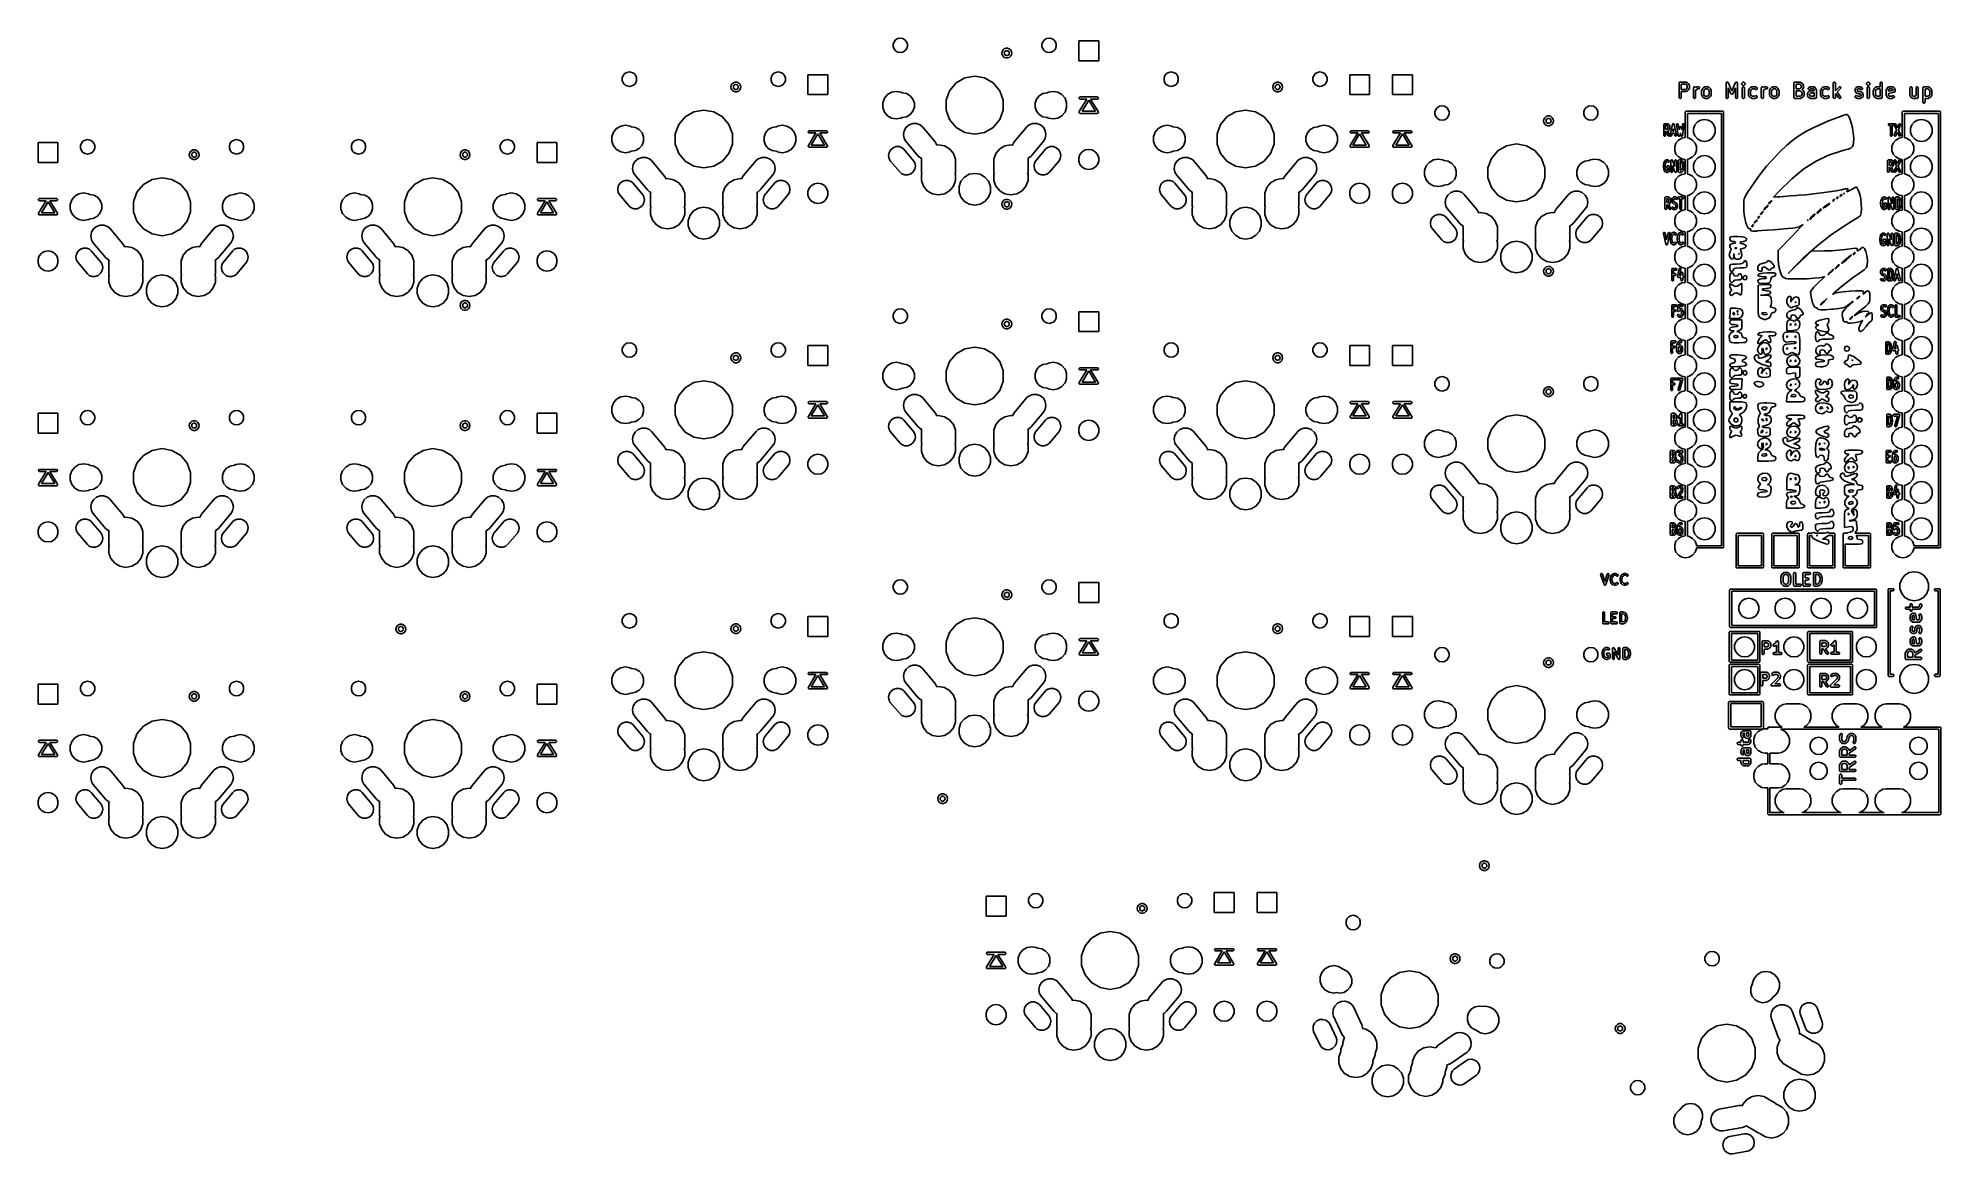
# Model space of a CAD drawing. Extents: x 61 to 195, y -144 to -65.
import ezdxf

# ---------------------------------------------------------------- set-up
doc = ezdxf.new("R2010")
doc.units = 0
doc.header["$MEASUREMENT"] = 0
doc.layers.add('BLACK', color=7, linetype='CONTINUOUS')

msp = doc.modelspace()

# ---------------------------------------------------------------- linework, layer by layer
at = {"layer": 'BLACK', "linetype": 'CONTINUOUS'}
for p, q in [((121.454, -65.4111), (121.606, -65.3229)), ((121.606, -65.3229), (121.78, -65.2923)), ((121.78, -65.2923), (121.954, -65.3229)), ((121.954, -65.3229), (122.106, -65.4111)), ((131.894, -65.4111), (132.046, -65.3229)), ((132.046, -65.3229), (132.22, -65.2923)), ((132.22, -65.2923), (132.394, -65.3229)), ((132.394, -65.3229), (132.546, -65.4111)), ((121.28, -65.7118), (121.34, -65.5461)), ((121.28, -65.8882), (121.28, -65.7118)), ((121.34, -66.0539), (121.28, -65.8882)), ((121.34, -65.5461), (121.454, -65.4111)), ((121.454, -66.1889), (121.34, -66.0539)), ((121.606, -66.2771), (121.454, -66.1889)), ((121.78, -66.3077), (121.606, -66.2771)), ((121.954, -66.2771), (121.78, -66.3077)), ((122.106, -66.1889), (121.954, -66.2771)), ((122.106, -65.4111), (122.22, -65.5461)), ((122.22, -66.0539), (122.106, -66.1889)), ((122.22, -65.5461), (122.28, -65.7118)), ((122.28, -65.8882), (122.22, -66.0539)), ((122.28, -65.7118), (122.28, -65.8882)), ((128.905, -66.35), (128.926, -66.232)), ((128.926, -66.468), (128.905, -66.35)), ((128.926, -66.232), (128.986, -66.1282)), ((128.986, -66.5718), (128.926, -66.468)), ((128.986, -66.1282), (129.077, -66.0512)), ((129.077, -66.6488), (128.986, -66.5718)), ((129.086, -66.2901), (129.075, -66.35)), ((129.075, -66.35), (129.086, -66.4099)), ((129.077, -66.0512), (129.19, -66.0102)), ((129.19, -66.6898), (129.077, -66.6488)), ((129.116, -66.2375), (129.086, -66.2901)), ((129.086, -66.4099), (129.116, -66.4625)), ((129.162, -66.1984), (129.116, -66.2375)), ((129.116, -66.4625), (129.162, -66.5016)), ((129.22, -66.1777), (129.162, -66.1984)), ((129.162, -66.5016), (129.22, -66.5223)), ((129.19, -66.0102), (129.31, -66.0102)), ((129.31, -66.6898), (129.19, -66.6898)), ((129.28, -66.1777), (129.22, -66.1777)), ((129.22, -66.5223), (129.28, -66.5223)), ((129.338, -66.1984), (129.28, -66.1777)), ((129.28, -66.5223), (129.338, -66.5016)), ((129.31, -66.0102), (129.422, -66.0512)), ((129.422, -66.6488), (129.31, -66.6898)), ((129.384, -66.2375), (129.338, -66.1984)), ((129.338, -66.5016), (129.384, -66.4625)), ((129.414, -66.2901), (129.384, -66.2375)), ((129.384, -66.4625), (129.414, -66.4099)), ((129.425, -66.35), (129.414, -66.2901)), ((129.414, -66.4099), (129.425, -66.35)), ((129.422, -66.0512), (129.514, -66.1282)), ((129.514, -66.5718), (129.422, -66.6488)), ((129.514, -66.1282), (129.574, -66.232)), ((129.574, -66.468), (129.514, -66.5718)), ((129.574, -66.232), (129.595, -66.35)), ((129.595, -66.35), (129.574, -66.468)), ((131.72, -65.7118), (131.78, -65.5461)), ((131.72, -65.8882), (131.72, -65.7118)), ((131.78, -66.0539), (131.72, -65.8882)), ((131.78, -65.5461), (131.894, -65.4111)), ((131.894, -66.1889), (131.78, -66.0539)), ((132.046, -66.2771), (131.894, -66.1889)), ((132.22, -66.3077), (132.046, -66.2771)), ((132.394, -66.2771), (132.22, -66.3077)), ((132.546, -66.1889), (132.394, -66.2771)), ((132.546, -65.4111), (132.66, -65.5461)), ((132.66, -66.0539), (132.546, -66.1889)), ((132.66, -65.5461), (132.72, -65.7118)), ((132.72, -65.8882), (132.66, -66.0539)), ((132.72, -65.7118), (132.72, -65.8882)), ((134.302, -66.8885), (134.302, -65.4915)), ((134.302, -65.4915), (135.698, -65.4915)), ((135.698, -65.4915), (135.698, -66.8885)), ((102.28, -68.0868), (102.34, -67.9211)), ((102.34, -67.9211), (102.454, -67.7861)), ((102.454, -67.7861), (102.606, -67.6979)), ((102.606, -67.6979), (102.78, -67.6673)), ((102.78, -67.6673), (102.954, -67.6979)), ((102.954, -67.6979), (103.106, -67.7861)), ((103.106, -67.7861), (103.22, -67.9211)), ((103.22, -67.9211), (103.28, -68.0868)), ((112.72, -68.0868), (112.78, -67.9211)), ((112.78, -67.9211), (112.894, -67.7861)), ((112.894, -67.7861), (113.046, -67.6979)), ((113.046, -67.6979), (113.22, -67.6673)), ((113.22, -67.6673), (113.394, -67.6979)), ((113.394, -67.6979), (113.546, -67.7861)), ((113.546, -67.7861), (113.66, -67.9211)), ((113.66, -67.9211), (113.72, -68.0868)), ((115.301, -69.2635), (115.301, -67.8665)), ((115.301, -67.8665), (116.698, -67.8665)), ((116.698, -67.8665), (116.698, -69.2635)), ((126.305, -68.0916), (127, -67.9691)), ((127, -67.9691), (127.695, -68.0916)), ((135.698, -66.8885), (134.302, -66.8885)), ((140.28, -68.0868), (140.34, -67.9211)), ((140.34, -67.9211), (140.454, -67.7861)), ((140.454, -67.7861), (140.606, -67.6979)), ((140.606, -67.6979), (140.78, -67.6673)), ((140.78, -67.6673), (140.954, -67.6979)), ((140.954, -67.6979), (141.106, -67.7861)), ((141.106, -67.7861), (141.22, -67.9211)), ((141.22, -67.9211), (141.28, -68.0868)), ((150.72, -68.0868), (150.78, -67.9211)), ((150.78, -67.9211), (150.894, -67.7861)), ((150.894, -67.7861), (151.046, -67.6979)), ((151.046, -67.6979), (151.22, -67.6673)), ((151.22, -67.6673), (151.394, -67.6979)), ((151.394, -67.6979), (151.546, -67.7861)), ((151.546, -67.7861), (151.66, -67.9211)), ((151.66, -67.9211), (151.72, -68.0868)), ((153.302, -69.2635), (153.302, -67.8665)), ((153.302, -67.8665), (154.698, -67.8665)), ((154.698, -67.8665), (154.698, -69.2635)), ((156.302, -69.2635), (156.302, -67.8665)), ((156.302, -67.8665), (157.698, -67.8665)), ((157.698, -67.8665), (157.698, -69.2635)), ((102.28, -68.2632), (102.28, -68.0868)), ((102.34, -68.4289), (102.28, -68.2632)), ((102.454, -68.5639), (102.34, -68.4289)), ((102.606, -68.6521), (102.454, -68.5639)), ((102.78, -68.6827), (102.606, -68.6521)), ((102.954, -68.6521), (102.78, -68.6827)), ((103.106, -68.5639), (102.954, -68.6521)), ((103.22, -68.4289), (103.106, -68.5639)), ((103.28, -68.2632), (103.22, -68.4289)), ((103.28, -68.0868), (103.28, -68.2632)), ((109.905, -68.725), (109.926, -68.607)), ((109.926, -68.843), (109.905, -68.725)), ((109.926, -68.607), (109.986, -68.5032)), ((109.986, -68.9468), (109.926, -68.843)), ((109.986, -68.5032), (110.078, -68.4262)), ((110.078, -69.0238), (109.986, -68.9468)), ((110.086, -68.6651), (110.075, -68.725)), ((110.075, -68.725), (110.086, -68.7849)), ((110.078, -68.4262), (110.19, -68.3852)), ((110.19, -69.0648), (110.078, -69.0238)), ((110.116, -68.6125), (110.086, -68.6651)), ((110.086, -68.7849), (110.116, -68.8375)), ((110.162, -68.5734), (110.116, -68.6125)), ((110.116, -68.8375), (110.162, -68.8766)), ((110.22, -68.5527), (110.162, -68.5734)), ((110.162, -68.8766), (110.22, -68.8973)), ((110.19, -68.3852), (110.31, -68.3852)), ((110.31, -69.0648), (110.19, -69.0648)), ((110.28, -68.5527), (110.22, -68.5527)), ((110.22, -68.8973), (110.28, -68.8973)), ((110.337, -68.5734), (110.28, -68.5527)), ((110.28, -68.8973), (110.337, -68.8766)), ((110.31, -68.3852), (110.422, -68.4262)), ((110.422, -69.0238), (110.31, -69.0648)), ((110.384, -68.6125), (110.337, -68.5734)), ((110.337, -68.8766), (110.384, -68.8375)), ((110.414, -68.6651), (110.384, -68.6125)), ((110.384, -68.8375), (110.414, -68.7849)), ((110.425, -68.725), (110.414, -68.6651)), ((110.414, -68.7849), (110.425, -68.725)), ((110.422, -68.4262), (110.514, -68.5032)), ((110.514, -68.9468), (110.422, -69.0238)), ((110.514, -68.5032), (110.574, -68.607)), ((110.574, -68.843), (110.514, -68.9468)), ((110.574, -68.607), (110.595, -68.725)), ((110.595, -68.725), (110.574, -68.843)), ((112.72, -68.2632), (112.72, -68.0868)), ((112.78, -68.4289), (112.72, -68.2632)), ((112.894, -68.5639), (112.78, -68.4289)), ((113.046, -68.6521), (112.894, -68.5639)), ((113.22, -68.6827), (113.046, -68.6521)), ((113.394, -68.6521), (113.22, -68.6827)), ((113.546, -68.5639), (113.394, -68.6521)), ((113.66, -68.4289), (113.546, -68.5639)), ((113.72, -68.2632), (113.66, -68.4289)), ((113.72, -68.0868), (113.72, -68.2632)), ((116.698, -69.2635), (115.301, -69.2635)), ((120.665, -69.5177), (120.88, -69.261)), ((120.88, -69.261), (121.17, -69.0935)), ((121.17, -69.0935), (121.5, -69.0353)), ((121.5, -69.0353), (121.83, -69.0935)), ((121.83, -69.0935), (121.909, -69.1389)), ((121.909, -69.1389), (121.92, -69.1369)), ((121.92, -69.1369), (122.215, -69.1889)), ((122.215, -69.1889), (122.475, -69.3388)), ((122.475, -69.3388), (122.667, -69.5684)), ((125, -69.6473), (125.241, -68.9846)), ((125.241, -68.9846), (125.695, -68.4443)), ((125.695, -68.4443), (126.305, -68.0916)), ((127.695, -68.0916), (128.305, -68.4443)), ((128.305, -68.4443), (128.759, -68.9846)), ((128.759, -68.9846), (129, -69.6473)), ((131.333, -69.5684), (131.525, -69.3388)), ((131.525, -69.3388), (131.785, -69.1889)), ((131.785, -69.1889), (132.08, -69.1369)), ((132.08, -69.1369), (132.091, -69.1389)), ((132.091, -69.1389), (132.17, -69.0935)), ((132.17, -69.0935), (132.5, -69.0353)), ((132.5, -69.0353), (132.83, -69.0935)), ((132.83, -69.0935), (133.12, -69.261)), ((133.12, -69.261), (133.335, -69.5177)), ((140.28, -68.2632), (140.28, -68.0868)), ((140.34, -68.4289), (140.28, -68.2632)), ((140.454, -68.5639), (140.34, -68.4289)), ((140.606, -68.6521), (140.454, -68.5639)), ((140.78, -68.6827), (140.606, -68.6521)), ((140.954, -68.6521), (140.78, -68.6827)), ((141.106, -68.5639), (140.954, -68.6521)), ((141.22, -68.4289), (141.106, -68.5639)), ((141.28, -68.2632), (141.22, -68.4289)), ((141.28, -68.0868), (141.28, -68.2632)), ((147.905, -68.725), (147.926, -68.607)), ((147.926, -68.843), (147.905, -68.725)), ((147.926, -68.607), (147.986, -68.5032)), ((147.986, -68.9468), (147.926, -68.843)), ((147.986, -68.5032), (148.077, -68.4262)), ((148.077, -69.0238), (147.986, -68.9468)), ((148.086, -68.6651), (148.075, -68.725)), ((148.075, -68.725), (148.086, -68.7849)), ((148.077, -68.4262), (148.19, -68.3852)), ((148.19, -69.0648), (148.077, -69.0238)), ((148.116, -68.6125), (148.086, -68.6651)), ((148.086, -68.7849), (148.116, -68.8375)), ((148.162, -68.5734), (148.116, -68.6125)), ((148.116, -68.8375), (148.162, -68.8766)), ((148.22, -68.5527), (148.162, -68.5734)), ((148.162, -68.8766), (148.22, -68.8973)), ((148.19, -68.3852), (148.31, -68.3852)), ((148.31, -69.0648), (148.19, -69.0648)), ((148.28, -68.5527), (148.22, -68.5527)), ((148.22, -68.8973), (148.28, -68.8973)), ((148.338, -68.5734), (148.28, -68.5527)), ((148.28, -68.8973), (148.338, -68.8766)), ((148.31, -68.3852), (148.422, -68.4262)), ((148.422, -69.0238), (148.31, -69.0648)), ((148.384, -68.6125), (148.338, -68.5734)), ((148.338, -68.8766), (148.384, -68.8375)), ((148.414, -68.6651), (148.384, -68.6125)), ((148.384, -68.8375), (148.414, -68.7849)), ((148.425, -68.725), (148.414, -68.6651)), ((148.414, -68.7849), (148.425, -68.725)), ((148.422, -68.4262), (148.514, -68.5032)), ((148.514, -68.9468), (148.422, -69.0238)), ((148.514, -68.5032), (148.574, -68.607)), ((148.574, -68.843), (148.514, -68.9468)), ((148.574, -68.607), (148.595, -68.725)), ((148.595, -68.725), (148.574, -68.843)), ((150.72, -68.2632), (150.72, -68.0868)), ((150.78, -68.4289), (150.72, -68.2632)), ((150.894, -68.5639), (150.78, -68.4289)), ((151.046, -68.6521), (150.894, -68.5639)), ((151.22, -68.6827), (151.046, -68.6521)), ((151.394, -68.6521), (151.22, -68.6827)), ((151.546, -68.5639), (151.394, -68.6521)), ((151.66, -68.4289), (151.546, -68.5639)), ((151.72, -68.2632), (151.66, -68.4289)), ((151.72, -68.0868), (151.72, -68.2632)), ((154.698, -69.2635), (153.302, -69.2635)), ((157.698, -69.2635), (156.302, -69.2635)), ((176.413, -68.4524), (176.414, -68.4459)), ((176.413, -69.4524), (176.413, -68.4524)), ((176.414, -68.4394), (176.416, -68.4332)), ((176.414, -68.4459), (176.414, -68.4394)), ((176.416, -68.4332), (176.418, -68.4267)), ((176.418, -68.4267), (176.421, -68.421)), ((176.421, -68.421), (176.423, -68.4149)), ((176.423, -68.4149), (176.427, -68.4099)), ((176.427, -68.4099), (176.431, -68.4042)), ((176.431, -68.4042), (176.436, -68.4)), ((176.436, -68.4), (176.44, -68.3949)), ((176.44, -68.3949), (176.446, -68.3916)), ((176.446, -68.3916), (176.451, -68.3874)), ((176.451, -68.3874), (176.457, -68.3852)), ((176.457, -68.3852), (176.462, -68.3819)), ((176.462, -68.3819), (176.469, -68.3808)), ((176.469, -68.3808), (176.475, -68.3785)), ((176.475, -68.3785), (176.482, -68.3785)), ((176.482, -68.3785), (176.488, -68.3774)), ((176.488, -68.3774), (176.869, -68.3774)), ((176.563, -68.5274), (176.563, -68.9012)), ((176.851, -68.5274), (176.563, -68.5274)), ((176.563, -68.9012), (176.851, -68.9012)), ((176.869, -69.0512), (176.563, -69.0512)), ((176.563, -69.0512), (176.563, -69.4524)), ((176.92, -68.5616), (176.851, -68.5274)), ((176.851, -68.9012), (176.92, -68.8669)), ((176.869, -68.3774), (176.873, -68.3781)), ((176.873, -69.0504), (176.869, -69.0512)), ((176.873, -68.3781), (176.878, -68.3779)), ((176.878, -69.0507), (176.873, -69.0504)), ((176.878, -68.3779), (176.886, -68.3804)), ((176.886, -69.0482), (176.878, -69.0507)), ((176.886, -68.3804), (176.895, -68.3819)), ((176.895, -69.0467), (176.886, -69.0482)), ((176.895, -68.3819), (176.898, -68.3841)), ((176.898, -69.0445), (176.895, -69.0467)), ((176.898, -68.3841), (176.903, -68.3853)), ((176.903, -69.0433), (176.898, -69.0445)), ((176.903, -68.3853), (176.998, -68.4329)), ((176.998, -68.9957), (176.903, -69.0433)), ((176.95, -68.592), (176.92, -68.5616)), ((176.92, -68.8669), (176.95, -68.8365)), ((176.985, -68.6606), (176.95, -68.592)), ((176.95, -68.8365), (176.985, -68.768)), ((176.985, -68.768), (176.985, -68.6606)), ((176.998, -68.4329), (177.007, -68.4401)), ((177.007, -68.9885), (176.998, -68.9957)), ((177.007, -68.4401), (177.017, -68.447)), ((177.017, -68.9816), (177.007, -68.9885)), ((177.017, -68.447), (177.065, -68.4946)), ((177.065, -68.934), (177.017, -68.9816)), ((177.065, -68.4946), (177.072, -68.5044)), ((177.072, -68.9242), (177.065, -68.934)), ((177.072, -68.5044), (177.079, -68.5141)), ((177.079, -68.9145), (177.072, -68.9242)), ((177.079, -68.5141), (177.127, -68.6093)), ((177.127, -68.8193), (177.079, -68.9145)), ((177.127, -68.6093), (177.128, -68.6135)), ((177.128, -68.8151), (177.127, -68.8193)), ((177.128, -68.6135), (177.13, -68.6172)), ((177.13, -68.8114), (177.128, -68.8151)), ((177.13, -68.6172), (177.132, -68.6259)), ((177.132, -68.8027), (177.13, -68.8114)), ((177.132, -68.6259), (177.134, -68.6343)), ((177.134, -68.7943), (177.132, -68.8027)), ((177.134, -68.6343), (177.134, -68.6386)), ((177.134, -68.6386), (177.135, -68.6429)), ((177.135, -68.7857), (177.134, -68.79)), ((177.134, -68.79), (177.134, -68.7943)), ((177.135, -68.6429), (177.135, -68.7857)), ((177.413, -68.7857), (177.418, -68.7601)), ((177.413, -69.4524), (177.413, -68.7857)), ((177.418, -68.7601), (177.431, -68.7375)), ((177.431, -68.7375), (177.451, -68.7208)), ((177.451, -68.7208), (177.475, -68.7119)), ((177.475, -68.7119), (177.501, -68.7119)), ((177.501, -68.7119), (177.526, -68.7208)), ((177.526, -68.7208), (177.546, -68.7375)), ((177.546, -68.7375), (177.559, -68.7601)), ((177.559, -68.7617), (177.645, -68.7186)), ((177.559, -68.7601), (177.559, -68.7617)), ((177.597, -68.9254), (177.563, -68.9939)), ((177.563, -68.9939), (177.563, -69.4524)), ((177.628, -68.895), (177.597, -68.9254)), ((177.696, -68.8607), (177.628, -68.895)), ((177.645, -68.7186), (177.649, -68.7174)), ((177.649, -68.7174), (177.653, -68.7152)), ((177.653, -68.7152), (177.662, -68.7137)), ((177.662, -68.7137), (177.67, -68.7112)), ((177.67, -68.7112), (177.674, -68.7115)), ((177.674, -68.7115), (177.679, -68.7107)), ((177.679, -68.7107), (177.774, -68.7107)), ((177.774, -68.8607), (177.696, -68.8607)), ((177.774, -68.7107), (177.799, -68.7152)), ((177.799, -68.8562), (177.774, -68.8607)), ((177.799, -68.7152), (177.822, -68.7283)), ((177.822, -68.8432), (177.799, -68.8562)), ((177.822, -68.7283), (177.839, -68.7482)), ((177.839, -68.8232), (177.822, -68.8432)), ((177.839, -68.7482), (177.848, -68.7727)), ((177.848, -68.7987), (177.839, -68.8232)), ((177.848, -68.7727), (177.848, -68.7987)), ((177.985, -68.9676), (177.988, -68.9592)), ((177.985, -68.9719), (177.985, -68.9676)), ((177.985, -68.9762), (177.985, -68.9719)), ((177.985, -69.2619), (177.985, -68.9762)), ((177.985, -69.2662), (177.985, -69.2619)), ((177.985, -69.2705), (177.985, -69.2662)), ((177.988, -69.2789), (177.985, -69.2705)), ((177.988, -68.9592), (177.989, -68.9505)), ((177.989, -69.2876), (177.988, -69.2789)), ((177.989, -68.9505), (177.991, -68.9468)), ((177.991, -69.2913), (177.989, -69.2876)), ((177.991, -68.9468), (177.992, -68.9426)), ((177.992, -69.2954), (177.991, -69.2913)), ((177.992, -68.9426), (178.04, -68.8474)), ((178.04, -69.3907), (177.992, -69.2954)), ((178.04, -68.8474), (178.047, -68.8378)), ((178.047, -69.4003), (178.04, -69.3907)), ((178.047, -68.8378), (178.054, -68.8279)), ((178.054, -69.4102), (178.047, -69.4003)), ((178.054, -68.8279), (178.102, -68.7803)), ((178.102, -68.7803), (178.112, -68.7734)), ((178.112, -68.7734), (178.121, -68.7663)), ((178.121, -68.7663), (178.216, -68.7186)), ((178.169, -68.9254), (178.135, -68.9939)), ((178.135, -68.9939), (178.135, -69.2442)), ((178.135, -69.2442), (178.169, -69.3127)), ((178.199, -68.895), (178.169, -68.9254)), ((178.169, -69.3127), (178.199, -69.3431)), ((178.268, -68.8607), (178.199, -68.895)), ((178.199, -69.3431), (178.268, -69.3774)), ((178.216, -68.7186), (178.221, -68.7174)), ((178.221, -68.7174), (178.224, -68.7152)), ((178.224, -68.7152), (178.233, -68.7137)), ((178.233, -68.7137), (178.241, -68.7112)), ((178.241, -68.7112), (178.246, -68.7115)), ((178.246, -68.7115), (178.25, -68.7107)), ((178.25, -68.7107), (178.393, -68.7107)), ((178.375, -68.8607), (178.268, -68.8607)), ((178.268, -69.3774), (178.375, -69.3774)), ((178.444, -68.895), (178.375, -68.8607)), ((178.375, -69.3774), (178.444, -69.3431)), ((178.393, -68.7107), (178.397, -68.7115)), ((178.397, -68.7115), (178.401, -68.7112)), ((178.401, -68.7112), (178.41, -68.7137)), ((178.41, -68.7137), (178.419, -68.7152)), ((178.419, -68.7152), (178.422, -68.7174)), ((178.422, -68.7174), (178.426, -68.7186)), ((178.426, -68.7186), (178.522, -68.7663)), ((178.474, -68.9254), (178.444, -68.895)), ((178.444, -69.3431), (178.474, -69.3127)), ((178.508, -68.9939), (178.474, -68.9254)), ((178.474, -69.3127), (178.508, -69.2442)), ((178.508, -69.2442), (178.508, -68.9939)), ((178.522, -68.7663), (178.531, -68.7734)), ((178.531, -68.7734), (178.541, -68.7803)), ((178.541, -68.7803), (178.589, -68.8279)), ((178.589, -68.8279), (178.596, -68.8378)), ((178.596, -69.4003), (178.589, -69.4102)), ((178.596, -68.8378), (178.603, -68.8474)), ((178.603, -69.3907), (178.596, -69.4003)), ((178.603, -68.8474), (178.65, -68.9426)), ((178.65, -69.2954), (178.603, -69.3907)), ((178.65, -68.9426), (178.652, -68.9468)), ((178.652, -69.2913), (178.65, -69.2954)), ((178.652, -68.9468), (178.654, -68.9505)), ((178.654, -69.2876), (178.652, -69.2913)), ((178.654, -68.9505), (178.655, -68.9592)), ((178.655, -69.2789), (178.654, -69.2876)), ((178.655, -68.9592), (178.658, -68.9676)), ((178.658, -69.2705), (178.655, -69.2789)), ((178.658, -68.9676), (178.658, -68.9719)), ((178.658, -68.9719), (178.658, -68.9762)), ((178.658, -68.9762), (178.658, -69.2619)), ((178.658, -69.2619), (178.658, -69.2662)), ((178.658, -69.2662), (178.658, -69.2705)), ((179.699, -68.4524), (179.701, -68.4427)), ((179.699, -69.4524), (179.699, -68.4524)), ((179.701, -68.433), (179.703, -68.43)), ((179.701, -68.4427), (179.701, -68.433)), ((179.703, -68.4267), (179.708, -68.4183)), ((179.703, -68.43), (179.703, -68.4267)), ((179.708, -68.4183), (179.712, -68.4094)), ((179.712, -68.4094), (179.715, -68.407)), ((179.715, -68.407), (179.716, -68.4042)), ((179.716, -68.4042), (179.724, -68.3979)), ((179.724, -68.3979), (179.731, -68.391)), ((179.731, -68.391), (179.734, -68.3896)), ((179.734, -68.3896), (179.736, -68.3874)), ((179.736, -68.3874), (179.746, -68.3841)), ((179.746, -68.3841), (179.754, -68.3799)), ((179.754, -68.3799), (179.758, -68.3797)), ((179.758, -68.3797), (179.761, -68.3785)), ((179.761, -68.3785), (179.771, -68.3785)), ((179.771, -68.3785), (179.78, -68.3777)), ((179.78, -68.3777), (179.784, -68.3785)), ((179.784, -68.3785), (179.787, -68.3785)), ((179.787, -68.3785), (179.796, -68.3819)), ((179.796, -68.3819), (179.805, -68.3844)), ((179.805, -68.3844), (179.808, -68.3863)), ((179.808, -68.3863), (179.811, -68.3874)), ((179.811, -68.3874), (179.819, -68.3937)), ((179.819, -68.3937), (179.827, -68.3993)), ((179.827, -68.3993), (179.829, -68.402)), ((179.829, -68.402), (179.831, -68.4042)), ((179.831, -68.4042), (179.836, -68.4126)), ((179.836, -68.4126), (179.842, -68.4207)), ((179.842, -68.4207), (180.107, -68.9893)), ((180.039, -69.1984), (179.849, -68.7904)), ((179.849, -68.7904), (179.849, -69.4524)), ((180.043, -69.2037), (180.039, -69.1984)), ((180.046, -69.2097), (180.043, -69.2037)), ((180.05, -69.2143), (180.046, -69.2097)), ((180.054, -69.2197), (180.05, -69.2143)), ((180.059, -69.2235), (180.054, -69.2197)), ((180.064, -69.2281), (180.059, -69.2235)), ((180.07, -69.2309), (180.064, -69.2281)), ((180.075, -69.2346), (180.07, -69.2309)), ((180.082, -69.2363), (180.075, -69.2346)), ((180.088, -69.2391), (180.082, -69.2363)), ((180.094, -69.2397), (180.088, -69.2391)), ((180.101, -69.2414), (180.094, -69.2397)), ((180.107, -69.2408), (180.101, -69.2414)), ((180.107, -68.9893), (180.373, -68.4207)), ((180.114, -69.2414), (180.107, -69.2408)), ((180.12, -69.2397), (180.114, -69.2414)), ((180.127, -69.2391), (180.12, -69.2397)), ((180.133, -69.2363), (180.127, -69.2391)), ((180.139, -69.2346), (180.133, -69.2363)), ((180.144, -69.2309), (180.139, -69.2346)), ((180.15, -69.2281), (180.144, -69.2309)), ((180.155, -69.2235), (180.15, -69.2281)), ((180.16, -69.2197), (180.155, -69.2235)), ((180.164, -69.2143), (180.16, -69.2197)), ((180.169, -69.2097), (180.164, -69.2143)), ((180.171, -69.2037), (180.169, -69.2097)), ((180.175, -69.1984), (180.171, -69.2037)), ((180.365, -68.7904), (180.175, -69.1984)), ((180.365, -69.4524), (180.365, -68.7904)), ((180.373, -68.4207), (180.378, -68.4126)), ((180.378, -68.4126), (180.383, -68.4042)), ((180.383, -68.4042), (180.386, -68.402)), ((180.386, -68.402), (180.387, -68.3993)), ((180.387, -68.3993), (180.395, -68.3937)), ((180.395, -68.3937), (180.403, -68.3874)), ((180.403, -68.3874), (180.406, -68.3863)), ((180.406, -68.3863), (180.409, -68.3844)), ((180.409, -68.3844), (180.418, -68.3819)), ((180.418, -68.3819), (180.427, -68.3785)), ((180.427, -68.3785), (180.431, -68.3785)), ((180.431, -68.3785), (180.434, -68.3777)), ((180.434, -68.3777), (180.444, -68.3785)), ((180.444, -68.3785), (180.453, -68.3785)), ((180.453, -68.3785), (180.457, -68.3797)), ((180.457, -68.3797), (180.46, -68.3799)), ((180.46, -68.3799), (180.469, -68.3841)), ((180.469, -68.3841), (180.478, -68.3874)), ((180.478, -68.3874), (180.481, -68.3896)), ((180.481, -68.3896), (180.484, -68.391)), ((180.484, -68.391), (180.49, -68.3979)), ((180.49, -68.3979), (180.498, -68.4042)), ((180.498, -68.4042), (180.5, -68.407)), ((180.5, -68.407), (180.502, -68.4094)), ((180.502, -68.4094), (180.506, -68.4183)), ((180.506, -68.4183), (180.511, -68.4267)), ((180.511, -68.4267), (180.512, -68.43)), ((180.512, -68.43), (180.513, -68.433)), ((180.513, -68.433), (180.514, -68.4427)), ((180.514, -68.4427), (180.515, -68.4524)), ((180.515, -68.4524), (180.515, -69.4524)), ((180.794, -68.4935), (180.796, -68.4871)), ((180.795, -68.5), (180.794, -68.4935)), ((180.794, -68.5065), (180.795, -68.5)), ((180.796, -68.5129), (180.794, -68.5065)), ((180.796, -68.4871), (180.797, -68.4806)), ((180.797, -68.5194), (180.796, -68.5129)), ((180.797, -68.4806), (180.799, -68.4746)), ((180.799, -68.5254), (180.797, -68.5194)), ((180.799, -68.4746), (180.801, -68.4683)), ((180.801, -68.5317), (180.799, -68.5254)), ((180.801, -68.4683), (180.805, -68.4629)), ((180.805, -68.5371), (180.801, -68.5317)), ((180.805, -68.4629), (180.808, -68.457)), ((180.808, -68.543), (180.805, -68.5371)), ((180.808, -68.457), (180.812, -68.4523)), ((180.812, -68.5477), (180.808, -68.543)), ((180.812, -68.4523), (180.816, -68.447)), ((180.816, -68.553), (180.812, -68.5477)), ((180.816, -68.447), (180.864, -68.3993)), ((180.864, -68.6007), (180.816, -68.553)), ((180.842, -68.7857), (180.846, -68.7601)), ((180.842, -69.4524), (180.842, -68.7857)), ((180.846, -68.7601), (180.859, -68.7375)), ((180.859, -68.7375), (180.879, -68.7208)), ((180.864, -68.3993), (180.869, -68.3956)), ((180.869, -68.6044), (180.864, -68.6007)), ((180.869, -68.3956), (180.874, -68.3909)), ((180.874, -68.6091), (180.869, -68.6044)), ((180.874, -68.3909), (180.877, -68.3895)), ((180.877, -68.6105), (180.874, -68.6091)), ((180.877, -68.3895), (180.879, -68.3874)), ((180.879, -68.6126), (180.877, -68.6105)), ((180.879, -68.3874), (180.882, -68.3863)), ((180.882, -68.6137), (180.879, -68.6126)), ((180.879, -68.7208), (180.904, -68.7119)), ((180.882, -68.3863), (180.885, -68.3844)), ((180.885, -68.6156), (180.882, -68.6137)), ((180.885, -68.3844), (180.891, -68.3827)), ((180.891, -68.6173), (180.885, -68.6156)), ((180.891, -68.3827), (180.897, -68.3799)), ((180.897, -68.6201), (180.891, -68.6173)), ((180.897, -68.3799), (180.901, -68.3796)), ((180.901, -68.6204), (180.897, -68.6201)), ((180.901, -68.3796), (180.904, -68.3785)), ((180.904, -68.6215), (180.901, -68.6204)), ((180.904, -68.3785), (180.907, -68.3785)), ((180.907, -68.6215), (180.904, -68.6215)), ((180.904, -68.7119), (180.93, -68.7119)), ((180.907, -68.3785), (180.91, -68.3777)), ((180.91, -68.6223), (180.907, -68.6215)), ((180.91, -68.3777), (180.917, -68.3782)), ((180.917, -68.6218), (180.91, -68.6223)), ((180.917, -68.3782), (180.923, -68.3777)), ((180.923, -68.6223), (180.917, -68.6218)), ((180.923, -68.3777), (180.926, -68.3785)), ((180.926, -68.6215), (180.923, -68.6223)), ((180.926, -68.3785), (180.93, -68.3785)), ((180.93, -68.6215), (180.926, -68.6215)), ((180.93, -68.3785), (180.933, -68.3796)), ((180.933, -68.6204), (180.93, -68.6215)), ((180.93, -68.7119), (180.954, -68.7208)), ((180.933, -68.3796), (180.936, -68.3799)), ((180.936, -68.6201), (180.933, -68.6204)), ((180.936, -68.3799), (180.942, -68.3827)), ((180.942, -68.6173), (180.936, -68.6201)), ((180.942, -68.3827), (180.948, -68.3844)), ((180.948, -68.6156), (180.942, -68.6173)), ((180.948, -68.3844), (180.951, -68.3863)), ((180.951, -68.6137), (180.948, -68.6156)), ((180.951, -68.3863), (180.954, -68.3874)), ((180.954, -68.6126), (180.951, -68.6137)), ((180.954, -68.3874), (180.957, -68.3895)), ((180.957, -68.6105), (180.954, -68.6126)), ((180.954, -68.7208), (180.974, -68.7375)), ((180.957, -68.3895), (180.96, -68.3909)), ((180.96, -68.6091), (180.957, -68.6105)), ((180.96, -68.3909), (180.964, -68.3956)), ((180.964, -68.6044), (180.96, -68.6091)), ((180.964, -68.3956), (180.97, -68.3993)), ((180.97, -68.6007), (180.964, -68.6044)), ((180.97, -68.3993), (181.017, -68.447)), ((181.017, -68.553), (180.97, -68.6007)), ((180.974, -68.7375), (180.987, -68.7601)), ((180.987, -68.7601), (180.992, -68.7857)), ((180.992, -68.7857), (180.992, -69.4524)), ((181.017, -68.447), (181.021, -68.4523)), ((181.021, -68.5477), (181.017, -68.553)), ((181.021, -68.4523), (181.026, -68.457)), ((181.026, -68.543), (181.021, -68.5477)), ((181.026, -68.457), (181.028, -68.4629)), ((181.028, -68.5371), (181.026, -68.543)), ((181.028, -68.4629), (181.032, -68.4683)), ((181.032, -68.5317), (181.028, -68.5371)), ((181.032, -68.4683), (181.034, -68.4746)), ((181.034, -68.5254), (181.032, -68.5317)), ((181.034, -68.4746), (181.037, -68.4806)), ((181.037, -68.5194), (181.034, -68.5254)), ((181.037, -68.4806), (181.037, -68.4871)), ((181.037, -68.4871), (181.039, -68.4935)), ((181.039, -68.5065), (181.037, -68.5129)), ((181.037, -68.5129), (181.037, -68.5194)), ((181.039, -68.4935), (181.038, -68.5)), ((181.038, -68.5), (181.039, -68.5065)), ((181.27, -68.9762), (181.271, -68.9719)), ((181.27, -69.2619), (181.27, -68.9762)), ((181.271, -69.2662), (181.27, -69.2619)), ((181.271, -68.9676), (181.273, -68.9592)), ((181.271, -68.9719), (181.271, -68.9676)), ((181.271, -69.2705), (181.271, -69.2662)), ((181.273, -69.2789), (181.271, -69.2705)), ((181.273, -68.9592), (181.275, -68.9505)), ((181.275, -69.2876), (181.273, -69.2789)), ((181.275, -68.9505), (181.277, -68.9468)), ((181.277, -69.2913), (181.275, -69.2876)), ((181.277, -68.9468), (181.278, -68.9426)), ((181.278, -69.2954), (181.277, -69.2913)), ((181.278, -68.9426), (181.326, -68.8474)), ((181.326, -69.3907), (181.278, -69.2954)), ((181.326, -68.8474), (181.333, -68.8378)), ((181.333, -69.4003), (181.326, -69.3907)), ((181.333, -68.8378), (181.34, -68.8279)), ((181.34, -69.4102), (181.333, -69.4003)), ((181.34, -68.8279), (181.387, -68.7803)), ((181.387, -68.7803), (181.397, -68.7734)), ((181.397, -68.7734), (181.407, -68.7663)), ((181.407, -68.7663), (181.502, -68.7186)), ((181.454, -68.9254), (181.42, -68.9939)), ((181.42, -68.9939), (181.42, -69.2442)), ((181.42, -69.2442), (181.454, -69.3127)), ((181.485, -68.895), (181.454, -68.9254)), ((181.454, -69.3127), (181.485, -69.3431)), ((181.553, -68.8607), (181.485, -68.895)), ((181.485, -69.3431), (181.553, -69.3774)), ((181.502, -68.7186), (181.506, -68.7174)), ((181.506, -68.7174), (181.51, -68.7152)), ((181.51, -68.7152), (181.519, -68.7137)), ((181.519, -68.7137), (181.527, -68.7112)), ((181.527, -68.7112), (181.531, -68.7115)), ((181.531, -68.7115), (181.536, -68.7107)), ((181.536, -68.7107), (181.726, -68.7107)), ((181.708, -68.8607), (181.553, -68.8607)), ((181.553, -69.3774), (181.708, -69.3774)), ((181.788, -68.9004), (181.708, -68.8607)), ((181.708, -69.3774), (181.788, -69.3377)), ((181.726, -68.7107), (181.73, -68.7115)), ((181.73, -68.7115), (181.735, -68.7112)), ((181.735, -68.7112), (181.743, -68.7137)), ((181.743, -68.7137), (181.752, -68.7152)), ((181.752, -68.7152), (181.756, -68.7174)), ((181.756, -68.7174), (181.76, -68.7186)), ((181.76, -68.7186), (181.855, -68.7663)), ((181.813, -68.9078), (181.788, -68.9004)), ((181.788, -69.3377), (181.813, -69.3303)), ((181.839, -68.9063), (181.813, -68.9078)), ((181.813, -69.3303), (181.839, -69.3318)), ((181.863, -68.8959), (181.839, -68.9063)), ((181.839, -69.3318), (181.863, -69.3422)), ((181.855, -68.7663), (181.876, -68.7818)), ((181.882, -68.878), (181.863, -68.8959)), ((181.863, -69.3422), (181.882, -69.3601)), ((181.876, -68.7818), (181.89, -68.8035)), ((181.893, -68.8547), (181.882, -68.878)), ((181.882, -69.3601), (181.893, -69.3834)), ((181.89, -68.8035), (181.896, -68.8288)), ((181.896, -68.8288), (181.893, -68.8547)), ((181.893, -69.3834), (181.896, -69.4093)), ((182.175, -68.7857), (182.18, -68.7601)), ((182.175, -69.4524), (182.175, -68.7857)), ((182.18, -68.7601), (182.193, -68.7375)), ((182.193, -68.7375), (182.213, -68.7208)), ((182.213, -68.7208), (182.237, -68.7119)), ((182.237, -68.7119), (182.263, -68.7119)), ((182.263, -68.7119), (182.287, -68.7208)), ((182.287, -68.7208), (182.307, -68.7375)), ((182.307, -68.7375), (182.32, -68.7601)), ((182.32, -68.7601), (182.321, -68.7617)), ((182.321, -68.7617), (182.407, -68.7186)), ((182.359, -68.9254), (182.325, -68.9939)), ((182.325, -68.9939), (182.325, -69.4524)), ((182.39, -68.895), (182.359, -68.9254)), ((182.458, -68.8607), (182.39, -68.895)), ((182.407, -68.7186), (182.411, -68.7174)), ((182.411, -68.7174), (182.415, -68.7152)), ((182.415, -68.7152), (182.423, -68.7137)), ((182.423, -68.7137), (182.432, -68.7112)), ((182.432, -68.7112), (182.436, -68.7115)), ((182.436, -68.7115), (182.44, -68.7107)), ((182.44, -68.7107), (182.536, -68.7107)), ((182.536, -68.8607), (182.458, -68.8607)), ((182.536, -68.7107), (182.561, -68.7152)), ((182.561, -68.8562), (182.536, -68.8607)), ((182.561, -68.7152), (182.584, -68.7283)), ((182.584, -68.8432), (182.561, -68.8562)), ((182.584, -68.7283), (182.601, -68.7482)), ((182.601, -68.8232), (182.584, -68.8432)), ((182.601, -68.7482), (182.61, -68.7727)), ((182.61, -68.7987), (182.601, -68.8232)), ((182.61, -68.7727), (182.61, -68.7987)), ((182.746, -68.9762), (182.747, -68.9719)), ((182.746, -69.2619), (182.746, -68.9762)), ((182.747, -69.2662), (182.746, -69.2619)), ((182.747, -68.9676), (182.749, -68.9592)), ((182.747, -68.9719), (182.747, -68.9676)), ((182.747, -69.2705), (182.747, -69.2662)), ((182.749, -69.2789), (182.747, -69.2705)), ((182.749, -68.9592), (182.751, -68.9505)), ((182.751, -69.2876), (182.749, -69.2789)), ((182.751, -68.9505), (182.753, -68.9468)), ((182.753, -69.2913), (182.751, -69.2876)), ((182.753, -68.9468), (182.754, -68.9426)), ((182.754, -69.2954), (182.753, -69.2913)), ((182.754, -68.9426), (182.802, -68.8474)), ((182.802, -69.3907), (182.754, -69.2954)), ((182.802, -68.8474), (182.809, -68.8378)), ((182.809, -69.4003), (182.802, -69.3907)), ((182.809, -68.8378), (182.816, -68.8279)), ((182.816, -69.4102), (182.809, -69.4003)), ((182.816, -68.8279), (182.864, -68.7803)), ((182.864, -68.7803), (182.873, -68.7734)), ((182.873, -68.7734), (182.883, -68.7663)), ((182.883, -68.7663), (182.978, -68.7186)), ((182.931, -68.9254), (182.896, -68.9939)), ((182.896, -68.9939), (182.896, -69.2442)), ((182.896, -69.2442), (182.931, -69.3127)), ((182.961, -68.895), (182.931, -68.9254)), ((182.931, -69.3127), (182.961, -69.3431)), ((183.03, -68.8607), (182.961, -68.895)), ((182.961, -69.3431), (183.03, -69.3774)), ((182.978, -68.7186), (182.983, -68.7174)), ((182.983, -68.7174), (182.986, -68.7152)), ((182.986, -68.7152), (182.995, -68.7137)), ((182.995, -68.7137), (183.003, -68.7112)), ((183.003, -68.7112), (183.008, -68.7115)), ((183.008, -68.7115), (183.012, -68.7107)), ((183.012, -68.7107), (183.155, -68.7107)), ((183.137, -68.8607), (183.03, -68.8607)), ((183.03, -69.3774), (183.137, -69.3774)), ((183.206, -68.895), (183.137, -68.8607)), ((183.137, -69.3774), (183.206, -69.3431)), ((183.155, -68.7107), (183.159, -68.7115)), ((183.159, -68.7115), (183.163, -68.7112)), ((183.163, -68.7112), (183.172, -68.7137)), ((183.172, -68.7137), (183.18, -68.7152)), ((183.18, -68.7152), (183.184, -68.7174)), ((183.184, -68.7174), (183.188, -68.7186)), ((183.188, -68.7186), (183.284, -68.7663)), ((183.236, -68.9254), (183.206, -68.895)), ((183.206, -69.3431), (183.236, -69.3127)), ((183.27, -68.9939), (183.236, -68.9254)), ((183.236, -69.3127), (183.27, -69.2442)), ((183.27, -69.2442), (183.27, -68.9939)), ((183.284, -68.7663), (183.293, -68.7734)), ((183.293, -68.7734), (183.303, -68.7803)), ((183.303, -68.7803), (183.351, -68.8279)), ((183.351, -68.8279), (183.358, -68.8378)), ((183.358, -69.4003), (183.351, -69.4102)), ((183.358, -68.8378), (183.365, -68.8474)), ((183.365, -69.3907), (183.358, -69.4003)), ((183.365, -68.8474), (183.412, -68.9426)), ((183.412, -69.2954), (183.365, -69.3907)), ((183.412, -68.9426), (183.414, -68.9468)), ((183.414, -69.2913), (183.412, -69.2954)), ((183.414, -68.9468), (183.416, -68.9505)), ((183.416, -69.2876), (183.414, -69.2913)), ((183.416, -68.9505), (183.417, -68.9592)), ((183.417, -69.2789), (183.416, -69.2876)), ((183.417, -68.9592), (183.42, -68.9676)), ((183.42, -69.2705), (183.417, -69.2789)), ((183.42, -68.9676), (183.419, -68.9719)), ((183.419, -68.9719), (183.42, -68.9762)), ((183.42, -69.2619), (183.419, -69.2662)), ((183.419, -69.2662), (183.42, -69.2705)), ((183.42, -68.9762), (183.42, -69.2619)), ((184.461, -68.4524), (184.462, -68.4459)), ((184.461, -69.4524), (184.461, -68.4524)), ((184.462, -68.4394), (184.464, -68.4332)), ((184.462, -68.4459), (184.462, -68.4394)), ((184.464, -68.4332), (184.465, -68.4267)), ((184.465, -68.4267), (184.469, -68.421)), ((184.469, -68.421), (184.471, -68.4149)), ((184.471, -68.4149), (184.475, -68.4099)), ((184.475, -68.4099), (184.478, -68.4042)), ((184.478, -68.4042), (184.483, -68.4)), ((184.483, -68.4), (184.488, -68.3949)), ((184.488, -68.3949), (184.493, -68.3916)), ((184.493, -68.3916), (184.498, -68.3874)), ((184.498, -68.3874), (184.504, -68.3852)), ((184.504, -68.3852), (184.51, -68.3819)), ((184.51, -68.3819), (184.517, -68.3808)), ((184.517, -68.3808), (184.523, -68.3785)), ((184.523, -68.3785), (184.529, -68.3785)), ((184.529, -68.3785), (184.536, -68.3774)), ((184.536, -68.3774), (184.869, -68.3774)), ((184.611, -68.5274), (184.611, -68.8536)), ((184.851, -68.5274), (184.611, -68.5274)), ((184.611, -68.8536), (184.851, -68.8536)), ((184.611, -69.0036), (184.611, -69.3774)), ((184.857, -69.0036), (184.611, -69.0036)), ((184.611, -69.3774), (184.899, -69.3774)), ((184.92, -68.5616), (184.851, -68.5274)), ((184.851, -68.8536), (184.92, -68.8193)), ((184.971, -69.0417), (184.857, -69.0036)), ((184.869, -68.3774), (184.873, -68.3781)), ((184.873, -68.3781), (184.878, -68.3779)), ((184.878, -68.3779), (184.886, -68.3804)), ((184.886, -68.3804), (184.895, -68.3819)), ((184.895, -68.3819), (184.898, -68.3841)), ((184.898, -68.3841), (184.903, -68.3853)), ((184.899, -69.3774), (184.967, -69.3431)), ((184.903, -68.3853), (184.998, -68.4329)), ((184.95, -68.592), (184.92, -68.5616)), ((184.92, -68.8193), (184.95, -68.7889)), ((184.985, -68.6606), (184.95, -68.592)), ((184.95, -68.7889), (184.985, -68.7204)), ((184.967, -69.3431), (184.998, -69.3127)), ((184.998, -69.0682), (184.971, -69.0417)), ((184.985, -68.7204), (184.985, -68.6606)), ((184.998, -68.4329), (185.007, -68.4401)), ((185.032, -69.1368), (184.998, -69.0682)), ((184.998, -69.3127), (185.032, -69.2442)), ((185.007, -68.4401), (185.017, -68.447)), ((185.017, -68.447), (185.065, -68.4946)), ((185.032, -69.2442), (185.032, -69.1368)), ((185.065, -68.8864), (185.043, -68.9081)), ((185.043, -68.9081), (185.044, -68.9082)), ((185.044, -68.9082), (185.051, -68.9133)), ((185.051, -68.9133), (185.059, -68.9174)), ((185.059, -68.9174), (185.061, -68.9207)), ((185.061, -68.9207), (185.065, -68.9232)), ((185.065, -68.4946), (185.072, -68.5044)), ((185.072, -68.8765), (185.065, -68.8864)), ((185.065, -68.9232), (185.113, -68.9708)), ((185.072, -68.5044), (185.079, -68.5141)), ((185.079, -68.8669), (185.072, -68.8765)), ((185.079, -68.5141), (185.127, -68.6093)), ((185.127, -68.7716), (185.079, -68.8669)), ((185.113, -68.9708), (185.119, -68.9806)), ((185.119, -69.4003), (185.113, -69.4102)), ((185.119, -68.9806), (185.127, -68.9903)), ((185.127, -69.3907), (185.119, -69.4003)), ((185.127, -68.6093), (185.128, -68.6135)), ((185.128, -68.7675), (185.127, -68.7716)), ((185.127, -68.9903), (185.174, -69.0855)), ((185.174, -69.2954), (185.127, -69.3907)), ((185.128, -68.6135), (185.13, -68.6172)), ((185.13, -68.7637), (185.128, -68.7675)), ((185.13, -68.6172), (185.132, -68.6259)), ((185.132, -68.7551), (185.13, -68.7637)), ((185.132, -68.6259), (185.134, -68.6343)), ((185.134, -68.7467), (185.132, -68.7551)), ((185.134, -68.6343), (185.134, -68.6386)), ((185.134, -68.6386), (185.135, -68.6429)), ((185.135, -68.7381), (185.134, -68.7424)), ((185.134, -68.7424), (185.134, -68.7467)), ((185.135, -68.6429), (185.135, -68.7381)), ((185.174, -69.0855), (185.175, -69.0896)), ((185.175, -69.2913), (185.174, -69.2954)), ((185.175, -69.0896), (185.178, -69.0934)), ((185.178, -69.2876), (185.175, -69.2913)), ((185.178, -69.0934), (185.179, -69.1021)), ((185.179, -69.2789), (185.178, -69.2876)), ((185.179, -69.1021), (185.182, -69.1105)), ((185.182, -69.2705), (185.179, -69.2789)), ((185.182, -69.1105), (185.181, -69.1148)), ((185.181, -69.1148), (185.182, -69.119)), ((185.182, -69.2619), (185.181, -69.2662)), ((185.181, -69.2662), (185.182, -69.2705)), ((185.182, -69.119), (185.182, -69.2619)), ((185.413, -69.2143), (185.414, -69.21)), ((185.413, -69.3095), (185.413, -69.2143)), ((185.414, -69.3138), (185.413, -69.3095)), ((185.414, -69.2057), (185.416, -69.1973)), ((185.414, -69.21), (185.414, -69.2057)), ((185.414, -69.3181), (185.414, -69.3138)), ((185.416, -69.3265), (185.414, -69.3181)), ((185.416, -69.1973), (185.418, -69.1886)), ((185.418, -69.3352), (185.416, -69.3265)), ((185.418, -69.1886), (185.42, -69.1849)), ((185.42, -69.3389), (185.418, -69.3352)), ((185.42, -69.1849), (185.421, -69.1807)), ((185.421, -69.3431), (185.42, -69.3389)), ((185.421, -69.1807), (185.469, -69.0855)), ((185.469, -69.4383), (185.421, -69.3431)), ((185.461, -68.8288), (185.467, -68.8035)), ((185.464, -68.8547), (185.461, -68.8288)), ((185.475, -68.878), (185.464, -68.8547)), ((185.467, -68.8035), (185.481, -68.7818)), ((185.469, -69.0855), (185.475, -69.0767)), ((185.494, -68.8959), (185.475, -68.878)), ((185.475, -69.0767), (185.481, -69.0675)), ((185.481, -68.7818), (185.502, -68.7663)), ((185.481, -69.0675), (185.483, -69.0662)), ((185.483, -69.0662), (185.484, -69.0646)), ((185.484, -69.0646), (185.493, -69.0585)), ((185.493, -69.0585), (185.502, -69.052)), ((185.518, -68.9063), (185.494, -68.8959)), ((185.502, -68.7663), (185.597, -68.7186)), ((185.502, -69.052), (185.597, -69.0043)), ((185.544, -68.9078), (185.518, -68.9063)), ((185.569, -68.9004), (185.544, -68.9078)), ((185.592, -69.1749), (185.563, -69.232)), ((185.563, -69.232), (185.563, -69.2918)), ((185.563, -69.2918), (185.592, -69.3489)), ((185.649, -68.8607), (185.569, -68.9004)), ((185.649, -69.1464), (185.592, -69.1749)), ((185.592, -69.3489), (185.649, -69.3774)), ((185.597, -68.7186), (185.602, -68.7174)), ((185.597, -69.0043), (185.602, -69.0031)), ((185.602, -68.7174), (185.605, -68.7152)), ((185.602, -69.0031), (185.605, -69.001)), ((185.605, -68.7152), (185.614, -68.7137)), ((185.605, -69.001), (185.614, -68.9994)), ((185.614, -68.7137), (185.622, -68.7112)), ((185.614, -68.9994), (185.622, -68.9969)), ((185.622, -68.7112), (185.627, -68.7115)), ((185.622, -68.9969), (185.627, -68.9972)), ((185.627, -68.7115), (185.631, -68.7107)), ((185.627, -68.9972), (185.631, -68.9964)), ((185.631, -68.7107), (185.821, -68.7107)), ((185.631, -68.9964), (185.851, -68.9964)), ((185.804, -68.8607), (185.649, -68.8607)), ((185.869, -69.1464), (185.649, -69.1464)), ((185.649, -69.3774), (185.851, -69.3774)), ((185.861, -68.8892), (185.804, -68.8607)), ((185.821, -68.7107), (185.826, -68.7115)), ((185.826, -68.7115), (185.83, -68.7112)), ((185.83, -68.7112), (185.838, -68.7137)), ((185.838, -68.7137), (185.847, -68.7152)), ((185.847, -68.7152), (185.851, -68.7174)), ((185.851, -68.7174), (185.855, -68.7186)), ((185.851, -68.9964), (185.889, -68.9775)), ((185.851, -69.3774), (185.889, -69.3584)), ((185.855, -68.7186), (185.95, -68.7663)), ((185.889, -68.9463), (185.861, -68.8892)), ((185.873, -69.1457), (185.869, -69.1464)), ((185.878, -69.1459), (185.873, -69.1457)), ((185.886, -69.1434), (185.878, -69.1459)), ((185.889, -69.1429), (185.886, -69.1434)), ((185.889, -68.9775), (185.889, -68.9463)), ((185.889, -69.3584), (185.889, -69.1429)), ((185.95, -68.7663), (185.959, -68.7728)), ((185.959, -68.7728), (185.968, -68.7789)), ((185.968, -68.7789), (185.969, -68.7805)), ((185.969, -68.7805), (185.971, -68.7818)), ((185.971, -68.7818), (185.977, -68.791)), ((185.977, -68.791), (185.984, -68.7998)), ((185.984, -68.7998), (186.031, -68.895)), ((186.031, -68.895), (186.033, -68.8992)), ((186.033, -68.8992), (186.035, -68.9029)), ((186.035, -68.9029), (186.036, -68.9116)), ((186.036, -68.9116), (186.039, -68.92)), ((186.039, -68.92), (186.039, -68.9243)), ((186.039, -68.9243), (186.039, -68.9286)), ((186.039, -68.9286), (186.039, -69.4524)), ((186.318, -68.9676), (186.321, -68.9592)), ((186.319, -68.9719), (186.318, -68.9676)), ((186.318, -68.9762), (186.319, -68.9719)), ((186.318, -69.2619), (186.318, -68.9762)), ((186.319, -69.2662), (186.318, -69.2619)), ((186.318, -69.2705), (186.319, -69.2662)), ((186.321, -69.2789), (186.318, -69.2705)), ((186.321, -68.9592), (186.322, -68.9505)), ((186.322, -69.2876), (186.321, -69.2789)), ((186.322, -68.9505), (186.325, -68.9468)), ((186.325, -69.2913), (186.322, -69.2876)), ((186.325, -68.9468), (186.326, -68.9426)), ((186.326, -69.2954), (186.325, -69.2913)), ((186.326, -68.9426), (186.373, -68.8474)), ((186.373, -69.3907), (186.326, -69.2954)), ((186.373, -68.8474), (186.381, -68.8378)), ((186.381, -69.4003), (186.373, -69.3907)), ((186.381, -68.8378), (186.387, -68.8279)), ((186.387, -69.4102), (186.381, -69.4003)), ((186.387, -68.8279), (186.435, -68.7803)), ((186.435, -68.7803), (186.445, -68.7734)), ((186.445, -68.7734), (186.455, -68.7663)), ((186.455, -68.7663), (186.55, -68.7186)), ((186.502, -68.9254), (186.468, -68.9939)), ((186.468, -68.9939), (186.468, -69.2442)), ((186.468, -69.2442), (186.502, -69.3127)), ((186.533, -68.895), (186.502, -68.9254)), ((186.502, -69.3127), (186.533, -69.3431)), ((186.601, -68.8607), (186.533, -68.895)), ((186.533, -69.3431), (186.601, -69.3774)), ((186.55, -68.7186), (186.554, -68.7174)), ((186.554, -68.7174), (186.558, -68.7152)), ((186.558, -68.7152), (186.566, -68.7137)), ((186.566, -68.7137), (186.575, -68.7112)), ((186.575, -68.7112), (186.579, -68.7115)), ((186.579, -68.7115), (186.583, -68.7107)), ((186.583, -68.7107), (186.774, -68.7107)), ((186.756, -68.8607), (186.601, -68.8607)), ((186.601, -69.3774), (186.756, -69.3774)), ((186.836, -68.9004), (186.756, -68.8607)), ((186.756, -69.3774), (186.836, -69.3377)), ((186.774, -68.7107), (186.778, -68.7115)), ((186.778, -68.7115), (186.782, -68.7112)), ((186.782, -68.7112), (186.791, -68.7137)), ((186.791, -68.7137), (186.799, -68.7152)), ((186.799, -68.7152), (186.803, -68.7174)), ((186.803, -68.7174), (186.807, -68.7186)), ((186.807, -68.7186), (186.903, -68.7663)), ((186.86, -68.9078), (186.836, -68.9004)), ((186.836, -69.3377), (186.86, -69.3303)), ((186.886, -68.9063), (186.86, -68.9078)), ((186.86, -69.3303), (186.886, -69.3318)), ((186.91, -68.8959), (186.886, -68.9063)), ((186.886, -69.3318), (186.91, -69.3422)), ((186.903, -68.7663), (186.924, -68.7818)), ((186.929, -68.878), (186.91, -68.8959)), ((186.91, -69.3422), (186.929, -69.3601)), ((186.924, -68.7818), (186.938, -68.8035)), ((186.941, -68.8547), (186.929, -68.878)), ((186.929, -69.3601), (186.941, -69.3834)), ((186.938, -68.8035), (186.944, -68.8288)), ((186.944, -68.8288), (186.941, -68.8547)), ((186.941, -69.3834), (186.944, -69.4093)), ((187.223, -68.4524), (187.227, -68.4267)), ((187.223, -69.4524), (187.223, -68.4524)), ((187.227, -68.4267), (187.24, -68.4042)), ((187.24, -68.4042), (187.26, -68.3874)), ((187.26, -68.3874), (187.285, -68.3785)), ((187.285, -68.3785), (187.311, -68.3785)), ((187.311, -68.3785), (187.335, -68.3874)), ((187.335, -68.3874), (187.355, -68.4042)), ((187.355, -68.4042), (187.368, -68.4267)), ((187.368, -68.4267), (187.373, -68.4524)), ((187.373, -68.4524), (187.373, -68.9856)), ((187.373, -68.9856), (187.626, -68.7327)), ((187.385, -69.1856), (187.373, -69.1977)), ((187.373, -69.1977), (187.373, -69.4524)), ((187.619, -69.4974), (187.385, -69.1856)), ((187.732, -68.8387), (187.492, -69.0785)), ((187.492, -69.0785), (187.739, -69.4074)), ((187.626, -68.7327), (187.647, -68.7177)), ((187.647, -68.7177), (187.672, -68.711)), ((187.672, -68.711), (187.698, -68.7133)), ((187.698, -68.7133), (187.722, -68.7243)), ((187.722, -68.7243), (187.74, -68.7427)), ((187.747, -68.8174), (187.732, -68.8387)), ((187.74, -68.7427), (187.751, -68.7663)), ((187.753, -68.7923), (187.747, -68.8174)), ((187.751, -68.7663), (187.753, -68.7923)), ((188.746, -68.9286), (188.747, -68.9243)), ((188.746, -68.9762), (188.746, -68.9286)), ((188.747, -68.9804), (188.746, -68.9762)), ((188.747, -68.92), (188.749, -68.9116)), ((188.747, -68.9243), (188.747, -68.92)), ((188.747, -68.9848), (188.747, -68.9804)), ((188.749, -68.9932), (188.747, -68.9848)), ((188.747, -69.4093), (188.75, -69.3834)), ((188.749, -68.9116), (188.751, -68.9029)), ((188.751, -69.0018), (188.749, -68.9932)), ((188.75, -69.3834), (188.761, -69.3601)), ((188.751, -68.9029), (188.753, -68.8992)), ((188.753, -69.0056), (188.751, -69.0018)), ((188.753, -68.8992), (188.754, -68.895)), ((188.754, -69.0097), (188.753, -69.0056)), ((188.754, -68.895), (188.802, -68.7998)), ((188.802, -69.105), (188.754, -69.0097)), ((188.761, -69.3601), (188.78, -69.3422)), ((188.78, -69.3422), (188.804, -69.3318)), ((188.802, -68.7998), (188.809, -68.791)), ((188.809, -69.1138), (188.802, -69.105)), ((188.804, -69.3318), (188.83, -69.3303)), ((188.809, -68.791), (188.815, -68.7818)), ((188.815, -69.123), (188.809, -69.1138)), ((188.815, -68.7818), (188.816, -68.7805)), ((188.816, -69.1242), (188.815, -69.123)), ((188.816, -68.7805), (188.817, -68.7789)), ((188.817, -69.1259), (188.816, -69.1242)), ((188.817, -68.7789), (188.827, -68.7728)), ((188.827, -69.132), (188.817, -69.1259)), ((188.827, -68.7728), (188.836, -68.7663)), ((188.836, -69.1385), (188.827, -69.132)), ((188.83, -69.3303), (188.855, -69.3377)), ((188.836, -68.7663), (188.931, -68.7186)), ((188.931, -69.1861), (188.836, -69.1385)), ((188.855, -69.3377), (188.934, -69.3774)), ((188.925, -68.8892), (188.896, -68.9463)), ((188.896, -68.9463), (188.896, -68.9585)), ((188.896, -68.9585), (188.925, -69.0155)), ((188.982, -68.8607), (188.925, -68.8892)), ((188.925, -69.0155), (188.982, -69.044)), ((188.931, -68.7186), (188.935, -68.7174)), ((188.935, -69.1874), (188.931, -69.1861)), ((188.934, -69.3774), (189.089, -69.3774)), ((188.935, -68.7174), (188.939, -68.7152)), ((188.939, -69.1895), (188.935, -69.1874)), ((188.939, -68.7152), (188.947, -68.7137)), ((188.947, -69.191), (188.939, -69.1895)), ((188.947, -68.7137), (188.956, -68.7112)), ((188.956, -69.1936), (188.947, -69.191)), ((188.956, -68.7112), (188.96, -68.7115)), ((188.96, -69.1933), (188.956, -69.1936)), ((188.96, -68.7115), (188.964, -68.7107)), ((188.964, -69.194), (188.96, -69.1933)), ((188.964, -68.7107), (189.107, -68.7107)), ((189.089, -69.194), (188.964, -69.194)), ((189.089, -68.8607), (188.982, -68.8607)), ((188.982, -69.044), (189.107, -69.044)), ((189.169, -68.9004), (189.089, -68.8607)), ((189.146, -69.2226), (189.089, -69.194)), ((189.089, -69.3774), (189.146, -69.3489)), ((189.107, -68.7107), (189.111, -68.7115)), ((189.107, -69.044), (189.111, -69.0448)), ((189.111, -68.7115), (189.116, -68.7112)), ((189.111, -69.0448), (189.116, -69.0445)), ((189.116, -68.7112), (189.124, -68.7137)), ((189.116, -69.0445), (189.124, -69.047)), ((189.124, -68.7137), (189.133, -68.7152)), ((189.124, -69.047), (189.133, -69.0486)), ((189.133, -68.7152), (189.137, -68.7174)), ((189.133, -69.0486), (189.137, -69.0507)), ((189.137, -68.7174), (189.141, -68.7186)), ((189.137, -69.0507), (189.141, -69.052)), ((189.141, -68.7186), (189.236, -68.7663)), ((189.141, -69.052), (189.236, -69.0996)), ((189.175, -69.2796), (189.146, -69.2226)), ((189.146, -69.3489), (189.175, -69.2918)), ((189.194, -68.9078), (189.169, -68.9004)), ((189.175, -69.2918), (189.175, -69.2796)), ((189.22, -68.9063), (189.194, -68.9078)), ((189.244, -68.8959), (189.22, -68.9063)), ((189.236, -68.7663), (189.257, -68.7818)), ((189.236, -69.0996), (189.245, -69.1061)), ((189.263, -68.878), (189.244, -68.8959)), ((189.245, -69.1061), (189.254, -69.1122)), ((189.254, -69.1122), (189.255, -69.1139)), ((189.255, -69.1139), (189.257, -69.1151)), ((189.257, -68.7818), (189.271, -68.8035)), ((189.257, -69.1151), (189.263, -69.1243)), ((189.274, -68.8547), (189.263, -68.878)), ((189.263, -69.1243), (189.269, -69.1331)), ((189.269, -69.1331), (189.317, -69.2284)), ((189.317, -69.3431), (189.269, -69.4383)), ((189.271, -68.8035), (189.277, -68.8288)), ((189.277, -68.8288), (189.274, -68.8547)), ((189.317, -69.2284), (189.318, -69.2325)), ((189.318, -69.3389), (189.317, -69.3431)), ((189.318, -69.2325), (189.32, -69.2363)), ((189.32, -69.3352), (189.318, -69.3389)), ((189.32, -69.2363), (189.322, -69.2449)), ((189.322, -69.3265), (189.32, -69.3352)), ((189.322, -69.2449), (189.325, -69.2533)), ((189.325, -69.3181), (189.322, -69.3265)), ((189.325, -69.2533), (189.324, -69.2576)), ((189.324, -69.2576), (189.325, -69.2619)), ((189.325, -69.3095), (189.324, -69.3138)), ((189.324, -69.3138), (189.325, -69.3181)), ((189.325, -69.2619), (189.325, -69.3095)), ((189.556, -68.4935), (189.558, -68.4871)), ((189.557, -68.5), (189.556, -68.4935)), ((189.556, -68.5065), (189.557, -68.5)), ((189.558, -68.5129), (189.556, -68.5065)), ((189.558, -68.4871), (189.559, -68.4806)), ((189.559, -68.5194), (189.558, -68.5129)), ((189.559, -68.4806), (189.561, -68.4746)), ((189.561, -68.5254), (189.559, -68.5194)), ((189.561, -68.4746), (189.563, -68.4683)), ((189.563, -68.5317), (189.561, -68.5254)), ((189.563, -68.4683), (189.567, -68.4629)), ((189.567, -68.5371), (189.563, -68.5317)), ((189.567, -68.4629), (189.57, -68.457)), ((189.57, -68.543), (189.567, -68.5371)), ((189.57, -68.457), (189.574, -68.4523)), ((189.574, -68.5477), (189.57, -68.543)), ((189.574, -68.4523), (189.578, -68.447)), ((189.578, -68.553), (189.574, -68.5477)), ((189.578, -68.447), (189.626, -68.3993)), ((189.626, -68.6007), (189.578, -68.553)), ((189.604, -68.7857), (189.608, -68.7601)), ((189.604, -69.4524), (189.604, -68.7857)), ((189.608, -68.7601), (189.621, -68.7375)), ((189.621, -68.7375), (189.641, -68.7208)), ((189.626, -68.3993), (189.631, -68.3956)), ((189.631, -68.6044), (189.626, -68.6007)), ((189.631, -68.3956), (189.636, -68.3909)), ((189.636, -68.6091), (189.631, -68.6044)), ((189.636, -68.3909), (189.639, -68.3895)), ((189.639, -68.6105), (189.636, -68.6091)), ((189.639, -68.3895), (189.641, -68.3874)), ((189.641, -68.6126), (189.639, -68.6105)), ((189.641, -68.3874), (189.644, -68.3863)), ((189.644, -68.6137), (189.641, -68.6126)), ((189.641, -68.7208), (189.666, -68.7119)), ((189.644, -68.3863), (189.647, -68.3844)), ((189.647, -68.6156), (189.644, -68.6137)), ((189.647, -68.3844), (189.653, -68.3827)), ((189.653, -68.6173), (189.647, -68.6156)), ((189.653, -68.3827), (189.659, -68.3799)), ((189.659, -68.6201), (189.653, -68.6173)), ((189.659, -68.3799), (189.662, -68.3796)), ((189.662, -68.6204), (189.659, -68.6201)), ((189.662, -68.3796), (189.666, -68.3785)), ((189.666, -68.6215), (189.662, -68.6204)), ((189.666, -68.3785), (189.669, -68.3785)), ((189.669, -68.6215), (189.666, -68.6215)), ((189.666, -68.7119), (189.692, -68.7119)), ((189.669, -68.3785), (189.672, -68.3777)), ((189.672, -68.6223), (189.669, -68.6215)), ((189.672, -68.3777), (189.679, -68.3782)), ((189.679, -68.6218), (189.672, -68.6223)), ((189.679, -68.3782), (189.685, -68.3777)), ((189.685, -68.6223), (189.679, -68.6218)), ((189.685, -68.3777), (189.688, -68.3785)), ((189.688, -68.6215), (189.685, -68.6223)), ((189.688, -68.3785), (189.692, -68.3785)), ((189.692, -68.6215), (189.688, -68.6215)), ((189.692, -68.3785), (189.695, -68.3796)), ((189.695, -68.6204), (189.692, -68.6215)), ((189.692, -68.7119), (189.716, -68.7208)), ((189.695, -68.3796), (189.698, -68.3799)), ((189.698, -68.6201), (189.695, -68.6204)), ((189.698, -68.3799), (189.704, -68.3827)), ((189.704, -68.6173), (189.698, -68.6201)), ((189.704, -68.3827), (189.71, -68.3844)), ((189.71, -68.6156), (189.704, -68.6173)), ((189.71, -68.3844), (189.713, -68.3863)), ((189.713, -68.6137), (189.71, -68.6156)), ((189.713, -68.3863), (189.716, -68.3874)), ((189.716, -68.6126), (189.713, -68.6137)), ((189.716, -68.3874), (189.719, -68.3895)), ((189.719, -68.6105), (189.716, -68.6126)), ((189.716, -68.7208), (189.736, -68.7375)), ((189.719, -68.3895), (189.722, -68.3909)), ((189.722, -68.6091), (189.719, -68.6105)), ((189.722, -68.3909), (189.726, -68.3956)), ((189.726, -68.6044), (189.722, -68.6091)), ((189.726, -68.3956), (189.732, -68.3993)), ((189.732, -68.6007), (189.726, -68.6044)), ((189.732, -68.3993), (189.779, -68.447)), ((189.779, -68.553), (189.732, -68.6007)), ((189.736, -68.7375), (189.749, -68.7601)), ((189.749, -68.7601), (189.754, -68.7857)), ((189.754, -68.7857), (189.754, -69.4524)), ((189.779, -68.447), (189.783, -68.4523)), ((189.783, -68.5477), (189.779, -68.553)), ((189.783, -68.4523), (189.788, -68.457)), ((189.788, -68.543), (189.783, -68.5477)), ((189.788, -68.457), (189.79, -68.4629)), ((189.79, -68.5371), (189.788, -68.543)), ((189.79, -68.4629), (189.794, -68.4683)), ((189.794, -68.5317), (189.79, -68.5371)), ((189.794, -68.4683), (189.796, -68.4746)), ((189.796, -68.5254), (189.794, -68.5317)), ((189.796, -68.4746), (189.799, -68.4806)), ((189.799, -68.5194), (189.796, -68.5254)), ((189.799, -68.4806), (189.799, -68.4871)), ((189.799, -68.4871), (189.801, -68.4935)), ((189.801, -68.5065), (189.799, -68.5129)), ((189.799, -68.5129), (189.799, -68.5194)), ((189.801, -68.4935), (189.8, -68.5)), ((189.8, -68.5), (189.801, -68.5065)), ((190.032, -68.9762), (190.033, -68.9719)), ((190.032, -69.2619), (190.032, -68.9762)), ((190.033, -69.2662), (190.032, -69.2619)), ((190.033, -68.9676), (190.035, -68.9592)), ((190.033, -68.9719), (190.033, -68.9676)), ((190.033, -69.2705), (190.033, -69.2662)), ((190.035, -69.2789), (190.033, -69.2705)), ((190.035, -68.9592), (190.037, -68.9505)), ((190.037, -69.2876), (190.035, -69.2789)), ((190.037, -68.9505), (190.039, -68.9468)), ((190.039, -69.2913), (190.037, -69.2876)), ((190.039, -68.9468), (190.04, -68.9426)), ((190.04, -69.2954), (190.039, -69.2913)), ((190.04, -68.9426), (190.088, -68.8474)), ((190.088, -69.3907), (190.04, -69.2954)), ((190.088, -68.8474), (190.095, -68.8378)), ((190.095, -69.4003), (190.088, -69.3907)), ((190.095, -68.8378), (190.102, -68.8279)), ((190.102, -69.4102), (190.095, -69.4003)), ((190.102, -68.8279), (190.149, -68.7803)), ((190.149, -68.7803), (190.159, -68.7734)), ((190.159, -68.7734), (190.169, -68.7663)), ((190.169, -68.7663), (190.264, -68.7186)), ((190.216, -68.9254), (190.182, -68.9939)), ((190.182, -68.9939), (190.182, -69.2442)), ((190.182, -69.2442), (190.216, -69.3127)), ((190.247, -68.895), (190.216, -68.9254)), ((190.216, -69.3127), (190.247, -69.3431)), ((190.315, -68.8607), (190.247, -68.895)), ((190.247, -69.3431), (190.315, -69.3774)), ((190.264, -68.7186), (190.268, -68.7174)), ((190.268, -68.7174), (190.272, -68.7152)), ((190.272, -68.7152), (190.281, -68.7137)), ((190.281, -68.7137), (190.289, -68.7112)), ((190.289, -68.7112), (190.293, -68.7115)), ((190.293, -68.7115), (190.298, -68.7107)), ((190.298, -68.7107), (190.488, -68.7107)), ((190.47, -68.8607), (190.315, -68.8607)), ((190.315, -69.3774), (190.47, -69.3774)), ((190.508, -68.8797), (190.47, -68.8607)), ((190.47, -69.3774), (190.508, -69.3584)), ((190.488, -68.7107), (190.492, -68.7115)), ((190.492, -68.7115), (190.497, -68.7112)), ((190.497, -68.7112), (190.505, -68.7137)), ((190.505, -68.7137), (190.508, -68.7143)), ((190.508, -68.4524), (190.513, -68.4267)), ((190.508, -68.7143), (190.508, -68.4524)), ((190.508, -69.3584), (190.508, -68.8797)), ((190.513, -68.4267), (190.526, -68.4042)), ((190.526, -68.4042), (190.546, -68.3874)), ((190.546, -68.3874), (190.57, -68.3785)), ((190.57, -68.3785), (190.596, -68.3785)), ((190.596, -68.3785), (190.621, -68.3874)), ((190.621, -68.3874), (190.641, -68.4042)), ((190.641, -68.4042), (190.654, -68.4267)), ((190.654, -68.4267), (190.658, -68.4524)), ((190.658, -68.4524), (190.658, -69.4524)), ((190.937, -68.92), (190.94, -68.9116)), ((190.938, -68.9243), (190.937, -68.92)), ((190.937, -68.9286), (190.938, -68.9243)), ((190.937, -69.3095), (190.937, -68.9286)), ((190.938, -69.3138), (190.937, -69.3095)), ((190.937, -69.3181), (190.938, -69.3138)), ((190.94, -69.3265), (190.937, -69.3181)), ((190.94, -68.9116), (190.941, -68.9029)), ((190.941, -69.3352), (190.94, -69.3265)), ((190.941, -68.9029), (190.944, -68.8992)), ((190.944, -69.3389), (190.941, -69.3352)), ((190.944, -68.8992), (190.945, -68.895)), ((190.945, -69.3431), (190.944, -69.3389)), ((190.945, -68.895), (190.992, -68.7998)), ((190.992, -69.4383), (190.945, -69.3431)), ((190.992, -68.7998), (190.999, -68.791)), ((190.999, -68.791), (191.005, -68.7818)), ((191.005, -68.7818), (191.007, -68.7805)), ((191.007, -68.7805), (191.008, -68.7789)), ((191.008, -68.7789), (191.017, -68.7728)), ((191.017, -68.7728), (191.026, -68.7663)), ((191.026, -68.7663), (191.121, -68.7186)), ((191.115, -68.8892), (191.087, -68.9463)), ((191.087, -68.9463), (191.087, -69.0276)), ((191.087, -69.0276), (191.413, -68.9623)), ((191.503, -69.0974), (191.087, -69.1805)), ((191.087, -69.1805), (191.087, -69.2918)), ((191.087, -69.2918), (191.115, -69.3489)), ((191.172, -68.8607), (191.115, -68.8892)), ((191.115, -69.3489), (191.172, -69.3774)), ((191.121, -68.7186), (191.125, -68.7174)), ((191.125, -68.7174), (191.129, -68.7152)), ((191.129, -68.7152), (191.138, -68.7137)), ((191.138, -68.7137), (191.146, -68.7112)), ((191.146, -68.7112), (191.151, -68.7115)), ((191.151, -68.7115), (191.155, -68.7107)), ((191.155, -68.7107), (191.345, -68.7107)), ((191.328, -68.8607), (191.172, -68.8607)), ((191.172, -69.3774), (191.328, -69.3774)), ((191.385, -68.8892), (191.328, -68.8607)), ((191.328, -69.3774), (191.407, -69.3377)), ((191.345, -68.7107), (191.349, -68.7115)), ((191.349, -68.7115), (191.354, -68.7112)), ((191.354, -68.7112), (191.362, -68.7137)), ((191.362, -68.7137), (191.371, -68.7152)), ((191.371, -68.7152), (191.375, -68.7174)), ((191.375, -68.7174), (191.379, -68.7186)), ((191.379, -68.7186), (191.474, -68.7663)), ((191.413, -68.9463), (191.385, -68.8892)), ((191.407, -69.3377), (191.432, -69.3303)), ((191.413, -68.9623), (191.413, -68.9463)), ((191.432, -69.3303), (191.458, -69.3318)), ((191.458, -69.3318), (191.482, -69.3422)), ((191.474, -68.7663), (191.483, -68.7728)), ((191.482, -69.3422), (191.501, -69.3601)), ((191.483, -68.7728), (191.492, -68.7789)), ((191.492, -68.7789), (191.493, -68.7805)), ((191.493, -68.7805), (191.495, -68.7818)), ((191.495, -68.7818), (191.501, -68.791)), ((191.501, -68.791), (191.508, -68.7998)), ((191.501, -69.3601), (191.512, -69.3834)), ((191.514, -69.0929), (191.503, -69.0974)), ((191.508, -68.7998), (191.555, -68.895)), ((191.512, -69.3834), (191.515, -69.4093)), ((191.526, -69.0888), (191.514, -69.0929)), ((191.527, -69.0879), (191.526, -69.0882)), ((191.526, -69.0882), (191.526, -69.0888)), ((191.536, -69.0798), (191.527, -69.0879)), ((191.546, -69.072), (191.536, -69.0798)), ((191.547, -69.0707), (191.546, -69.0713)), ((191.546, -69.0713), (191.546, -69.072)), ((191.552, -69.06), (191.547, -69.0707)), ((191.559, -69.0495), (191.552, -69.06)), ((191.555, -68.895), (191.556, -68.8992)), ((191.556, -68.8992), (191.559, -68.9029)), ((191.559, -68.9029), (191.56, -68.9116)), ((191.561, -69.0358), (191.559, -69.0478)), ((191.559, -69.0478), (191.559, -69.0486)), ((191.559, -69.0486), (191.559, -69.0495)), ((191.56, -68.9116), (191.563, -68.92)), ((191.563, -69.0238), (191.561, -69.0358)), ((191.563, -68.92), (191.562, -68.9243)), ((191.562, -68.9243), (191.563, -68.9286)), ((191.563, -68.9286), (191.563, -69.0238)), ((192.604, -68.7857), (192.608, -68.7601)), ((192.604, -69.3095), (192.604, -68.7857)), ((192.604, -69.3138), (192.604, -69.3095)), ((192.604, -69.3181), (192.604, -69.3138)), ((192.607, -69.3265), (192.604, -69.3181)), ((192.608, -69.3352), (192.607, -69.3265)), ((192.608, -68.7601), (192.621, -68.7375)), ((192.61, -69.3389), (192.608, -69.3352)), ((192.611, -69.3431), (192.61, -69.3389)), ((192.659, -69.4383), (192.611, -69.3431)), ((192.621, -68.7375), (192.641, -68.7208)), ((192.641, -68.7208), (192.666, -68.7119)), ((192.666, -68.7119), (192.692, -68.7119)), ((192.692, -68.7119), (192.716, -68.7208)), ((192.716, -68.7208), (192.736, -68.7375)), ((192.736, -68.7375), (192.749, -68.7601)), ((192.749, -68.7601), (192.754, -68.7857)), ((192.754, -68.7857), (192.754, -69.2918)), ((192.754, -69.2918), (192.782, -69.3489)), ((192.782, -69.3489), (192.839, -69.3774)), ((192.839, -69.3774), (192.947, -69.3774)), ((192.947, -69.3774), (193.015, -69.3431)), ((193.015, -69.3431), (193.032, -69.3261)), ((193.032, -68.7857), (193.037, -68.7601)), ((193.032, -69.3261), (193.032, -68.7857)), ((193.037, -68.7601), (193.05, -68.7375)), ((193.05, -68.7375), (193.07, -68.7208)), ((193.07, -68.7208), (193.094, -68.7119)), ((193.094, -68.7119), (193.12, -68.7119)), ((193.12, -68.7119), (193.145, -68.7208)), ((193.145, -68.7208), (193.165, -68.7375)), ((193.165, -68.7375), (193.178, -68.7601)), ((193.178, -68.7601), (193.182, -68.7857)), ((193.182, -68.7857), (193.182, -69.4524)), ((193.508, -68.7857), (193.513, -68.7601)), ((193.508, -69.7857), (193.508, -68.7857)), ((193.513, -68.7601), (193.526, -68.7375)), ((193.526, -68.7375), (193.546, -68.7208)), ((193.546, -68.7208), (193.57, -68.7119)), ((193.57, -68.7119), (193.596, -68.7119)), ((193.596, -68.7119), (193.621, -68.7208)), ((193.621, -68.7208), (193.628, -68.727)), ((193.628, -68.727), (193.645, -68.7186)), ((193.645, -68.7186), (193.649, -68.7174)), ((193.649, -68.7174), (193.653, -68.7152)), ((193.653, -68.7152), (193.662, -68.7137)), ((193.696, -68.8607), (193.658, -68.8797)), ((193.658, -68.8797), (193.658, -69.3584)), ((193.658, -69.3584), (193.696, -69.3774)), ((193.662, -68.7137), (193.67, -68.7112)), ((193.67, -68.7112), (193.674, -68.7115)), ((193.674, -68.7115), (193.679, -68.7107)), ((193.679, -68.7107), (193.869, -68.7107)), ((193.851, -68.8607), (193.696, -68.8607)), ((193.696, -69.3774), (193.851, -69.3774)), ((193.92, -68.895), (193.851, -68.8607)), ((193.851, -69.3774), (193.92, -69.3431)), ((193.869, -68.7107), (193.873, -68.7115)), ((193.873, -68.7115), (193.878, -68.7112)), ((193.878, -68.7112), (193.886, -68.7137)), ((193.886, -68.7137), (193.895, -68.7152)), ((193.895, -68.7152), (193.898, -68.7174)), ((193.898, -68.7174), (193.903, -68.7186)), ((193.903, -68.7186), (193.998, -68.7663)), ((193.95, -68.9254), (193.92, -68.895)), ((193.92, -69.3431), (193.95, -69.3127)), ((193.985, -68.9939), (193.95, -68.9254)), ((193.95, -69.3127), (193.985, -69.2442)), ((193.985, -69.2442), (193.985, -68.9939)), ((193.998, -68.7663), (194.007, -68.7734)), ((194.007, -68.7734), (194.017, -68.7803)), ((194.017, -68.7803), (194.065, -68.8279)), ((194.065, -68.8279), (194.072, -68.8378)), ((194.072, -69.4003), (194.065, -69.4102)), ((194.072, -68.8378), (194.079, -68.8474)), ((194.079, -69.3907), (194.072, -69.4003)), ((194.079, -68.8474), (194.127, -68.9426)), ((194.127, -69.2954), (194.079, -69.3907)), ((194.127, -68.9426), (194.128, -68.9468)), ((194.128, -69.2913), (194.127, -69.2954)), ((194.128, -68.9468), (194.13, -68.9505)), ((194.13, -69.2876), (194.128, -69.2913)), ((194.13, -68.9505), (194.132, -68.9592)), ((194.132, -69.2789), (194.13, -69.2876)), ((194.132, -68.9592), (194.134, -68.9676)), ((194.134, -69.2705), (194.132, -69.2789)), ((194.134, -68.9676), (194.134, -68.9719)), ((194.134, -68.9719), (194.135, -68.9762)), ((194.135, -69.2619), (194.134, -69.2662)), ((194.134, -69.2662), (194.134, -69.2705)), ((194.135, -68.9762), (194.135, -69.2619)), ((106.695, -70.8193), (107.305, -70.4666)), ((107.305, -70.4666), (108, -70.3441)), ((108, -70.3441), (108.695, -70.4666)), ((108.695, -70.4666), (109.305, -70.8193)), ((120.55, -69.8325), (120.665, -69.5177)), ((120.55, -70.1675), (120.55, -69.8325)), ((120.665, -70.4823), (120.55, -70.1675)), ((120.88, -70.739), (120.665, -70.4823)), ((121.17, -70.9065), (120.88, -70.739)), ((122.475, -70.6612), (122.215, -70.8111)), ((122.667, -70.4316), (122.475, -70.6612)), ((122.667, -69.5684), (122.77, -69.8501)), ((122.77, -70.1499), (122.667, -70.4316)), ((122.77, -69.8501), (122.77, -70.1499)), ((125, -70.3527), (125, -69.6473)), ((125.241, -71.0154), (125, -70.3527)), ((129, -70.3527), (128.759, -71.0154)), ((129, -69.6473), (129, -70.3527)), ((131.23, -69.8501), (131.333, -69.5684)), ((131.23, -70.1499), (131.23, -69.8501)), ((131.333, -70.4316), (131.23, -70.1499)), ((131.525, -70.6612), (131.333, -70.4316)), ((131.785, -70.8111), (131.525, -70.6612)), ((133.12, -70.739), (132.83, -70.9065)), ((133.335, -70.4823), (133.12, -70.739)), ((133.335, -69.5177), (133.45, -69.8325)), ((133.45, -70.1675), (133.335, -70.4823)), ((133.45, -69.8325), (133.45, -70.1675)), ((134.325, -69.4868), (134.334, -69.4619)), ((134.325, -69.5132), (134.325, -69.4868)), ((134.334, -69.5381), (134.325, -69.5132)), ((134.325, -70.4855), (134.33, -70.4738)), ((134.325, -70.4862), (134.325, -70.4855)), ((134.325, -70.4868), (134.325, -70.4862)), ((134.325, -70.4994), (134.325, -70.4868)), ((134.325, -70.512), (134.325, -70.4994)), ((134.325, -70.5126), (134.325, -70.512)), ((134.325, -70.5132), (134.325, -70.5126)), ((134.329, -70.5251), (134.325, -70.5132)), ((134.333, -70.537), (134.329, -70.5251)), ((134.33, -70.4738), (134.334, -70.4619)), ((134.334, -70.5375), (134.333, -70.537)), ((134.334, -69.4619), (134.351, -69.4417)), ((134.351, -69.5583), (134.334, -69.5381)), ((134.334, -70.4619), (134.339, -70.4563)), ((134.334, -70.5381), (134.334, -70.5375)), ((134.342, -70.5477), (134.334, -70.5381)), ((134.339, -70.4563), (134.868, -69.575)), ((134.35, -70.5575), (134.342, -70.5477)), ((134.351, -70.5578), (134.35, -70.5575)), ((134.351, -69.4417), (134.374, -69.4284)), ((134.374, -69.5716), (134.351, -69.5583)), ((134.351, -70.5583), (134.351, -70.5578)), ((134.362, -70.5647), (134.351, -70.5583)), ((134.373, -70.5711), (134.362, -70.5647)), ((134.373, -70.5712), (134.373, -70.5711)), ((134.374, -70.5716), (134.373, -70.5712)), ((134.374, -69.4284), (134.393, -69.425)), ((134.393, -69.575), (134.374, -69.5716)), ((134.386, -70.5738), (134.374, -70.5716)), ((134.399, -70.5761), (134.386, -70.5738)), ((134.393, -69.425), (134.993, -69.425)), ((134.868, -69.575), (134.393, -69.575)), ((134.406, -70.575), (134.399, -70.5761)), ((135.594, -70.575), (134.406, -70.575)), ((135, -69.6458), (134.532, -70.425)), ((134.532, -70.425), (135.468, -70.425)), ((134.993, -69.425), (134.999, -69.4239)), ((134.999, -69.4239), (135, -69.4241)), ((135, -69.4241), (135.001, -69.4239)), ((135.468, -70.425), (135, -69.6458)), ((135.001, -69.4239), (135.007, -69.425)), ((135.007, -69.425), (135.607, -69.425)), ((135.607, -69.575), (135.132, -69.575)), ((135.132, -69.575), (135.661, -70.4563)), ((135.601, -70.5761), (135.594, -70.575)), ((135.614, -70.5738), (135.601, -70.5761)), ((135.607, -69.425), (135.626, -69.4284)), ((135.626, -69.5716), (135.607, -69.575)), ((135.626, -70.5716), (135.614, -70.5738)), ((135.626, -69.4284), (135.649, -69.4417)), ((135.649, -69.5583), (135.626, -69.5716)), ((135.627, -70.5712), (135.626, -70.5716)), ((135.638, -70.5647), (135.627, -70.5711)), ((135.627, -70.5711), (135.627, -70.5712)), ((135.649, -70.5583), (135.638, -70.5647)), ((135.649, -69.4417), (135.666, -69.4619)), ((135.666, -69.5381), (135.649, -69.5583)), ((135.65, -70.5575), (135.649, -70.5578)), ((135.649, -70.5578), (135.649, -70.5583)), ((135.658, -70.5478), (135.65, -70.5575)), ((135.666, -70.5381), (135.658, -70.5478)), ((135.661, -70.4563), (135.666, -70.4619)), ((135.666, -69.4619), (135.675, -69.4868)), ((135.675, -69.5132), (135.666, -69.5381)), ((135.666, -70.4619), (135.67, -70.4738)), ((135.667, -70.537), (135.666, -70.5375)), ((135.666, -70.5375), (135.666, -70.5381)), ((135.671, -70.5251), (135.667, -70.537)), ((135.67, -70.4738), (135.675, -70.4855)), ((135.675, -70.5132), (135.671, -70.5251)), ((135.675, -69.4868), (135.675, -69.5132)), ((135.675, -70.4855), (135.675, -70.4862)), ((135.675, -70.4862), (135.675, -70.4868)), ((135.675, -70.4868), (135.675, -70.4994)), ((135.675, -70.4994), (135.675, -70.512)), ((135.675, -70.512), (135.675, -70.5126)), ((135.675, -70.5126), (135.675, -70.5132)), ((144.695, -70.8193), (145.305, -70.4666)), ((145.305, -70.4666), (146, -70.3441)), ((146, -70.3441), (146.695, -70.4666)), ((146.695, -70.4666), (147.305, -70.8193)), ((159.28, -70.4618), (159.34, -70.2961)), ((159.28, -70.6382), (159.28, -70.4618)), ((159.34, -70.8039), (159.28, -70.6382)), ((159.34, -70.2961), (159.454, -70.1611)), ((159.454, -70.1611), (159.606, -70.0729)), ((159.606, -70.0729), (159.78, -70.0423)), ((159.78, -70.0423), (159.954, -70.0729)), ((159.954, -70.0729), (160.106, -70.1611)), ((160.106, -70.1611), (160.22, -70.2961)), ((160.22, -70.2961), (160.28, -70.4618)), ((160.28, -70.6382), (160.22, -70.8039)), ((160.28, -70.4618), (160.28, -70.6382)), ((169.72, -70.4618), (169.78, -70.2961)), ((169.72, -70.6382), (169.72, -70.4618)), ((169.78, -70.8039), (169.72, -70.6382)), ((169.78, -70.2961), (169.894, -70.1611)), ((169.894, -70.1611), (170.046, -70.0729)), ((170.046, -70.0729), (170.22, -70.0423)), ((170.22, -70.0423), (170.394, -70.0729)), ((170.394, -70.0729), (170.546, -70.1611)), ((170.546, -70.1611), (170.66, -70.2961)), ((170.66, -70.2961), (170.72, -70.4618)), ((170.72, -70.6382), (170.66, -70.8039)), ((170.72, -70.4618), (170.72, -70.6382)), ((176.418, -69.478), (176.413, -69.4524)), ((176.431, -69.5006), (176.418, -69.478)), ((176.451, -69.5173), (176.431, -69.5006)), ((176.475, -69.5262), (176.451, -69.5173)), ((176.501, -69.5262), (176.475, -69.5262)), ((176.526, -69.5173), (176.501, -69.5262)), ((176.546, -69.5006), (176.526, -69.5173)), ((176.559, -69.478), (176.546, -69.5006)), ((176.563, -69.4524), (176.559, -69.478)), ((176.841, -70.4888), (176.844, -70.4825)), ((176.841, -72.2715), (176.841, -70.4888)), ((176.844, -70.4825), (176.845, -70.476)), ((176.845, -70.476), (176.848, -70.4702)), ((176.848, -70.4702), (176.85, -70.4639)), ((176.85, -70.4639), (176.855, -70.4588)), ((176.855, -70.4588), (176.858, -70.453)), ((176.858, -70.453), (176.863, -70.4488)), ((176.863, -70.4488), (176.867, -70.4437)), ((176.867, -70.4437), (176.873, -70.4403)), ((176.873, -70.4403), (176.878, -70.436)), ((176.878, -70.436), (176.885, -70.4338)), ((176.885, -70.4338), (176.89, -70.4304)), ((176.89, -70.4304), (176.897, -70.4293)), ((176.897, -70.4293), (176.903, -70.427)), ((176.903, -70.427), (176.91, -70.427)), ((176.91, -70.427), (176.91, -70.427)), ((176.91, -70.427), (179.463, -70.427)), ((176.991, -70.577), (176.991, -72.2914)), ((179.381, -70.577), (176.991, -70.577)), ((177.418, -69.478), (177.413, -69.4524)), ((177.431, -69.5006), (177.418, -69.478)), ((177.451, -69.5173), (177.431, -69.5006)), ((177.475, -69.5262), (177.451, -69.5173)), ((177.501, -69.5262), (177.475, -69.5262)), ((177.526, -69.5173), (177.501, -69.5262)), ((177.546, -69.5006), (177.526, -69.5173)), ((177.559, -69.478), (177.546, -69.5006)), ((177.563, -69.4524), (177.559, -69.478)), ((178.102, -69.4578), (178.054, -69.4102)), ((178.112, -69.4647), (178.102, -69.4578)), ((178.121, -69.4718), (178.112, -69.4647)), ((178.216, -69.5195), (178.121, -69.4718)), ((178.221, -69.5207), (178.216, -69.5195)), ((178.224, -69.5229), (178.221, -69.5207)), ((178.233, -69.5244), (178.224, -69.5229)), ((178.241, -69.5269), (178.233, -69.5244)), ((178.246, -69.5266), (178.241, -69.5269)), ((178.25, -69.5274), (178.246, -69.5266)), ((178.393, -69.5274), (178.25, -69.5274)), ((178.397, -69.5266), (178.393, -69.5274)), ((178.401, -69.5269), (178.397, -69.5266)), ((178.41, -69.5244), (178.401, -69.5269)), ((178.419, -69.5229), (178.41, -69.5244)), ((178.422, -69.5207), (178.419, -69.5229)), ((178.426, -69.5195), (178.422, -69.5207)), ((178.522, -69.4718), (178.426, -69.5195)), ((178.531, -69.4647), (178.522, -69.4718)), ((178.541, -69.4578), (178.531, -69.4647)), ((178.589, -69.4102), (178.541, -69.4578)), ((179.381, -100.907), (179.381, -70.577)), ((179.463, -70.427), (179.463, -70.427)), ((179.463, -70.427), (179.47, -70.427)), ((179.47, -70.427), (179.476, -70.4293)), ((179.476, -70.4293), (179.482, -70.4304)), ((179.482, -70.4304), (179.488, -70.4338)), ((179.488, -70.4338), (179.494, -70.436)), ((179.494, -70.436), (179.5, -70.4403)), ((179.5, -70.4403), (179.505, -70.4437)), ((179.505, -70.4437), (179.51, -70.4488)), ((179.51, -70.4488), (179.515, -70.453)), ((179.515, -70.453), (179.518, -70.4588)), ((179.518, -70.4588), (179.522, -70.4639)), ((179.522, -70.4639), (179.525, -70.4702)), ((179.525, -70.4702), (179.528, -70.476)), ((179.528, -70.476), (179.529, -70.4825)), ((179.529, -70.4825), (179.531, -70.4888)), ((179.531, -70.4888), (179.531, -70.4954)), ((179.531, -70.4954), (179.531, -70.4954)), ((179.531, -70.4954), (179.531, -100.989)), ((179.703, -69.478), (179.699, -69.4524)), ((179.716, -69.5006), (179.703, -69.478)), ((179.736, -69.5173), (179.716, -69.5006)), ((179.761, -69.5262), (179.736, -69.5173)), ((179.787, -69.5262), (179.761, -69.5262)), ((179.811, -69.5173), (179.787, -69.5262)), ((179.831, -69.5006), (179.811, -69.5173)), ((179.844, -69.478), (179.831, -69.5006)), ((179.849, -69.4524), (179.844, -69.478)), ((180.37, -69.478), (180.365, -69.4524)), ((180.383, -69.5006), (180.37, -69.478)), ((180.403, -69.5173), (180.383, -69.5006)), ((180.427, -69.5262), (180.403, -69.5173)), ((180.453, -69.5262), (180.427, -69.5262)), ((180.478, -69.5173), (180.453, -69.5262)), ((180.498, -69.5006), (180.478, -69.5173)), ((180.511, -69.478), (180.498, -69.5006)), ((180.515, -69.4524), (180.511, -69.478)), ((180.846, -69.478), (180.842, -69.4524)), ((180.859, -69.5006), (180.846, -69.478)), ((180.879, -69.5173), (180.859, -69.5006)), ((180.904, -69.5262), (180.879, -69.5173)), ((180.93, -69.5262), (180.904, -69.5262)), ((180.954, -69.5173), (180.93, -69.5262)), ((180.974, -69.5006), (180.954, -69.5173)), ((180.987, -69.478), (180.974, -69.5006)), ((180.992, -69.4524), (180.987, -69.478)), ((181.387, -69.4578), (181.34, -69.4102)), ((181.397, -69.4647), (181.387, -69.4578)), ((181.407, -69.4718), (181.397, -69.4647)), ((181.502, -69.5195), (181.407, -69.4718)), ((181.506, -69.5207), (181.502, -69.5195)), ((181.51, -69.5229), (181.506, -69.5207)), ((181.519, -69.5244), (181.51, -69.5229)), ((181.527, -69.5269), (181.519, -69.5244)), ((181.531, -69.5266), (181.527, -69.5269)), ((181.536, -69.5274), (181.531, -69.5266)), ((181.726, -69.5274), (181.536, -69.5274)), ((181.73, -69.5266), (181.726, -69.5274)), ((181.735, -69.5269), (181.73, -69.5266)), ((181.743, -69.5244), (181.735, -69.5269)), ((181.752, -69.5229), (181.743, -69.5244)), ((181.756, -69.5207), (181.752, -69.5229)), ((181.76, -69.5195), (181.756, -69.5207)), ((181.855, -69.4718), (181.76, -69.5195)), ((181.876, -69.4563), (181.855, -69.4718)), ((181.89, -69.4346), (181.876, -69.4563)), ((181.896, -69.4093), (181.89, -69.4346)), ((182.18, -69.478), (182.175, -69.4524)), ((182.193, -69.5006), (182.18, -69.478)), ((182.213, -69.5173), (182.193, -69.5006)), ((182.237, -69.5262), (182.213, -69.5173)), ((182.263, -69.5262), (182.237, -69.5262)), ((182.287, -69.5173), (182.263, -69.5262)), ((182.307, -69.5006), (182.287, -69.5173)), ((182.32, -69.478), (182.307, -69.5006)), ((182.325, -69.4524), (182.32, -69.478)), ((182.864, -69.4578), (182.816, -69.4102)), ((182.873, -69.4647), (182.864, -69.4578)), ((182.883, -69.4718), (182.873, -69.4647)), ((182.978, -69.5195), (182.883, -69.4718)), ((182.983, -69.5207), (182.978, -69.5195)), ((182.986, -69.5229), (182.983, -69.5207)), ((182.995, -69.5244), (182.986, -69.5229)), ((183.003, -69.5269), (182.995, -69.5244)), ((183.008, -69.5266), (183.003, -69.5269)), ((183.012, -69.5274), (183.008, -69.5266)), ((183.155, -69.5274), (183.012, -69.5274)), ((183.159, -69.5266), (183.155, -69.5274)), ((183.163, -69.5269), (183.159, -69.5266)), ((183.172, -69.5244), (183.163, -69.5269)), ((183.18, -69.5229), (183.172, -69.5244)), ((183.184, -69.5207), (183.18, -69.5229)), ((183.188, -69.5195), (183.184, -69.5207)), ((183.284, -69.4718), (183.188, -69.5195)), ((183.293, -69.4647), (183.284, -69.4718)), ((183.303, -69.4578), (183.293, -69.4647)), ((183.351, -69.4102), (183.303, -69.4578)), ((184.462, -69.4588), (184.461, -69.4524)), ((184.462, -69.4654), (184.462, -69.4588)), ((184.464, -69.4716), (184.462, -69.4654)), ((184.465, -69.478), (184.464, -69.4716)), ((184.469, -69.4837), (184.465, -69.478)), ((184.471, -69.4899), (184.469, -69.4837)), ((184.475, -69.4949), (184.471, -69.4899)), ((184.478, -69.5006), (184.475, -69.4949)), ((184.483, -69.5048), (184.478, -69.5006)), ((184.488, -69.5098), (184.483, -69.5048)), ((184.493, -69.5131), (184.488, -69.5098)), ((184.498, -69.5173), (184.493, -69.5131)), ((184.504, -69.5196), (184.498, -69.5173)), ((184.51, -69.5229), (184.504, -69.5196)), ((184.517, -69.524), (184.51, -69.5229)), ((184.523, -69.5262), (184.517, -69.524)), ((184.529, -69.5262), (184.523, -69.5262)), ((184.536, -69.5274), (184.529, -69.5262)), ((184.917, -69.5274), (184.536, -69.5274)), ((184.921, -69.5266), (184.917, -69.5274)), ((184.925, -69.5269), (184.921, -69.5266)), ((184.934, -69.5244), (184.925, -69.5269)), ((184.942, -69.5229), (184.934, -69.5244)), ((184.946, -69.5207), (184.942, -69.5229)), ((184.95, -69.5195), (184.946, -69.5207)), ((185.045, -69.4718), (184.95, -69.5195)), ((185.055, -69.4647), (185.045, -69.4718)), ((185.065, -69.4578), (185.055, -69.4647)), ((185.113, -69.4102), (185.065, -69.4578)), ((185.475, -69.4471), (185.469, -69.4383)), ((185.481, -69.4563), (185.475, -69.4471)), ((185.483, -69.4576), (185.481, -69.4563)), ((185.484, -69.4592), (185.483, -69.4576)), ((185.493, -69.4653), (185.484, -69.4592)), ((185.502, -69.4718), (185.493, -69.4653)), ((185.597, -69.5195), (185.502, -69.4718)), ((185.602, -69.5207), (185.597, -69.5195)), ((185.605, -69.5229), (185.602, -69.5207)), ((185.614, -69.5244), (185.605, -69.5229)), ((185.622, -69.5269), (185.614, -69.5244)), ((185.627, -69.5266), (185.622, -69.5269)), ((185.631, -69.5274), (185.627, -69.5266)), ((185.869, -69.5274), (185.631, -69.5274)), ((185.873, -69.5266), (185.869, -69.5274)), ((185.878, -69.5269), (185.873, -69.5266)), ((185.886, -69.5244), (185.878, -69.5269)), ((185.895, -69.5229), (185.886, -69.5244)), ((185.898, -69.5207), (185.895, -69.5229)), ((185.903, -69.5195), (185.898, -69.5207)), ((185.919, -69.5111), (185.903, -69.5195)), ((185.927, -69.5173), (185.919, -69.5111)), ((185.951, -69.5262), (185.927, -69.5173)), ((185.977, -69.5262), (185.951, -69.5262)), ((186.002, -69.5173), (185.977, -69.5262)), ((186.022, -69.5006), (186.002, -69.5173)), ((186.035, -69.478), (186.022, -69.5006)), ((186.039, -69.4524), (186.035, -69.478)), ((186.435, -69.4578), (186.387, -69.4102)), ((186.445, -69.4647), (186.435, -69.4578)), ((186.455, -69.4718), (186.445, -69.4647)), ((186.55, -69.5195), (186.455, -69.4718)), ((186.554, -69.5207), (186.55, -69.5195)), ((186.558, -69.5229), (186.554, -69.5207)), ((186.566, -69.5244), (186.558, -69.5229)), ((186.575, -69.5269), (186.566, -69.5244)), ((186.579, -69.5266), (186.575, -69.5269)), ((186.583, -69.5274), (186.579, -69.5266)), ((186.774, -69.5274), (186.583, -69.5274)), ((186.778, -69.5266), (186.774, -69.5274)), ((186.782, -69.5269), (186.778, -69.5266)), ((186.791, -69.5244), (186.782, -69.5269)), ((186.799, -69.5229), (186.791, -69.5244)), ((186.803, -69.5207), (186.799, -69.5229)), ((186.807, -69.5195), (186.803, -69.5207)), ((186.903, -69.4718), (186.807, -69.5195)), ((186.924, -69.4563), (186.903, -69.4718)), ((186.938, -69.4346), (186.924, -69.4563)), ((186.944, -69.4093), (186.938, -69.4346)), ((187.227, -69.478), (187.223, -69.4524)), ((187.24, -69.5006), (187.227, -69.478)), ((187.26, -69.5173), (187.24, -69.5006)), ((187.285, -69.5262), (187.26, -69.5173)), ((187.311, -69.5262), (187.285, -69.5262)), ((187.335, -69.5173), (187.311, -69.5262)), ((187.355, -69.5006), (187.335, -69.5173)), ((187.368, -69.478), (187.355, -69.5006)), ((187.373, -69.4524), (187.368, -69.478)), ((187.638, -69.5152), (187.619, -69.4974)), ((187.662, -69.5254), (187.638, -69.5152)), ((187.661, -70.8104), (187.953, -70.7093)), ((187.688, -69.5268), (187.662, -69.5254)), ((187.712, -69.5193), (187.688, -69.5268)), ((187.733, -69.5037), (187.712, -69.5193)), ((187.748, -69.4818), (187.733, -69.5037)), ((187.739, -69.4074), (187.75, -69.4306)), ((187.753, -69.4565), (187.748, -69.4818)), ((187.75, -69.4306), (187.753, -69.4565)), ((187.953, -70.7092), (188.137, -70.6585)), ((187.953, -70.7093), (187.953, -70.7092)), ((187.953, -70.7093), (187.953, -70.7093)), ((188.137, -70.6584), (188.138, -70.6583)), ((188.137, -70.6585), (188.137, -70.6584)), ((188.138, -70.6583), (188.167, -70.655)), ((188.167, -70.655), (188.167, -70.655)), ((188.167, -70.655), (188.168, -70.655)), ((188.168, -70.655), (188.168, -70.6551)), ((188.168, -70.6551), (188.169, -70.6551)), ((188.169, -70.6551), (188.169, -70.6552)), ((188.169, -70.6552), (188.169, -70.6552)), ((188.169, -70.6552), (188.17, -70.6556)), ((188.17, -70.6556), (188.171, -70.6558)), ((188.171, -70.6558), (188.171, -70.656)), ((188.171, -70.656), (188.171, -70.6561)), ((188.171, -70.6561), (188.271, -70.7341)), ((188.271, -70.7341), (188.271, -70.7343)), ((188.271, -70.7343), (188.272, -70.7344)), ((188.272, -70.7344), (188.272, -70.7349)), ((188.272, -70.7349), (188.272, -70.7354)), ((188.272, -70.7354), (188.273, -70.7356)), ((188.273, -70.7356), (188.273, -70.7358)), ((188.273, -70.7358), (188.377, -70.9444)), ((188.753, -69.4346), (188.747, -69.4093)), ((188.767, -69.4563), (188.753, -69.4346)), ((188.788, -69.4718), (188.767, -69.4563)), ((188.883, -69.5195), (188.788, -69.4718)), ((188.887, -69.5207), (188.883, -69.5195)), ((188.891, -69.5229), (188.887, -69.5207)), ((188.9, -69.5244), (188.891, -69.5229)), ((188.908, -69.5269), (188.9, -69.5244)), ((188.912, -69.5266), (188.908, -69.5269)), ((188.917, -69.5274), (188.912, -69.5266)), ((189.107, -69.5274), (188.917, -69.5274)), ((189.111, -69.5266), (189.107, -69.5274)), ((189.116, -69.5269), (189.111, -69.5266)), ((189.124, -69.5244), (189.116, -69.5269)), ((189.133, -69.5229), (189.124, -69.5244)), ((189.137, -69.5207), (189.133, -69.5229)), ((189.141, -69.5195), (189.137, -69.5207)), ((189.236, -69.4718), (189.141, -69.5195)), ((189.245, -69.4653), (189.236, -69.4718)), ((189.254, -69.4592), (189.245, -69.4653)), ((189.255, -69.4576), (189.254, -69.4592)), ((189.257, -69.4563), (189.255, -69.4576)), ((189.263, -69.4471), (189.257, -69.4563)), ((189.269, -69.4383), (189.263, -69.4471)), ((189.608, -69.478), (189.604, -69.4524)), ((189.621, -69.5006), (189.608, -69.478)), ((189.641, -69.5173), (189.621, -69.5006)), ((189.666, -69.5262), (189.641, -69.5173)), ((189.692, -69.5262), (189.666, -69.5262)), ((189.716, -69.5173), (189.692, -69.5262)), ((189.736, -69.5006), (189.716, -69.5173)), ((189.749, -69.478), (189.736, -69.5006)), ((189.754, -69.4524), (189.749, -69.478)), ((190.149, -69.4578), (190.102, -69.4102)), ((190.159, -69.4647), (190.149, -69.4578)), ((190.169, -69.4718), (190.159, -69.4647)), ((190.264, -69.5195), (190.169, -69.4718)), ((190.268, -69.5207), (190.264, -69.5195)), ((190.272, -69.5229), (190.268, -69.5207)), ((190.281, -69.5244), (190.272, -69.5229)), ((190.289, -69.5269), (190.281, -69.5244)), ((190.293, -69.5266), (190.289, -69.5269)), ((190.298, -69.5274), (190.293, -69.5266)), ((190.488, -69.5274), (190.298, -69.5274)), ((190.492, -69.5266), (190.488, -69.5274)), ((190.497, -69.5269), (190.492, -69.5266)), ((190.505, -69.5244), (190.497, -69.5269)), ((190.514, -69.5229), (190.505, -69.5244)), ((190.517, -69.5207), (190.514, -69.5229)), ((190.522, -69.5195), (190.517, -69.5207)), ((190.538, -69.5111), (190.522, -69.5195)), ((190.546, -69.5173), (190.538, -69.5111)), ((190.57, -69.5262), (190.546, -69.5173)), ((190.596, -69.5262), (190.57, -69.5262)), ((190.621, -69.5173), (190.596, -69.5262)), ((190.641, -69.5006), (190.621, -69.5173)), ((190.654, -69.478), (190.641, -69.5006)), ((190.658, -69.4524), (190.654, -69.478)), ((190.999, -69.4471), (190.992, -69.4383)), ((191.005, -69.4563), (190.999, -69.4471)), ((191.007, -69.4576), (191.005, -69.4563)), ((191.008, -69.4592), (191.007, -69.4576)), ((191.017, -69.4653), (191.008, -69.4592)), ((191.026, -69.4718), (191.017, -69.4653)), ((191.121, -69.5195), (191.026, -69.4718)), ((191.125, -69.5207), (191.121, -69.5195)), ((191.129, -69.5229), (191.125, -69.5207)), ((191.138, -69.5244), (191.129, -69.5229)), ((191.146, -69.5269), (191.138, -69.5244)), ((191.151, -69.5266), (191.146, -69.5269)), ((191.155, -69.5274), (191.151, -69.5266)), ((191.345, -69.5274), (191.155, -69.5274)), ((191.349, -69.5266), (191.345, -69.5274)), ((191.354, -69.5269), (191.349, -69.5266)), ((191.362, -69.5244), (191.354, -69.5269)), ((191.371, -69.5229), (191.362, -69.5244)), ((191.375, -69.5207), (191.371, -69.5229)), ((191.379, -69.5195), (191.375, -69.5207)), ((191.474, -69.4718), (191.379, -69.5195)), ((191.495, -69.4563), (191.474, -69.4718)), ((191.509, -69.4346), (191.495, -69.4563)), ((191.515, -69.4093), (191.509, -69.4346)), ((192.061, -70.4888), (192.064, -70.4825)), ((192.061, -72.2751), (192.061, -70.4888)), ((192.064, -70.4825), (192.065, -70.476)), ((192.065, -70.476), (192.068, -70.4702)), ((192.068, -70.4702), (192.07, -70.4639)), ((192.07, -70.4639), (192.075, -70.4588)), ((192.075, -70.4588), (192.078, -70.453)), ((192.078, -70.453), (192.083, -70.4488)), ((192.083, -70.4488), (192.087, -70.4437)), ((192.087, -70.4437), (192.093, -70.4403)), ((192.093, -70.4403), (192.098, -70.436)), ((192.098, -70.436), (192.105, -70.4338)), ((192.105, -70.4338), (192.11, -70.4304)), ((192.11, -70.4304), (192.117, -70.4293)), ((192.117, -70.4293), (192.123, -70.427)), ((192.123, -70.427), (192.13, -70.427)), ((192.13, -70.427), (192.13, -70.427)), ((192.13, -70.427), (194.683, -70.427)), ((192.211, -70.577), (192.211, -72.2879)), ((194.601, -70.577), (192.211, -70.577)), ((192.666, -69.4471), (192.659, -69.4383)), ((192.672, -69.4563), (192.666, -69.4471)), ((192.673, -69.4576), (192.672, -69.4563)), ((192.675, -69.4592), (192.673, -69.4576)), ((192.684, -69.4653), (192.675, -69.4592)), ((192.693, -69.4718), (192.684, -69.4653)), ((192.788, -69.5195), (192.693, -69.4718)), ((192.792, -69.5207), (192.788, -69.5195)), ((192.796, -69.5229), (192.792, -69.5207)), ((192.804, -69.5244), (192.796, -69.5229)), ((192.813, -69.5269), (192.804, -69.5244)), ((192.817, -69.5266), (192.813, -69.5269)), ((192.821, -69.5274), (192.817, -69.5266)), ((192.964, -69.5274), (192.821, -69.5274)), ((192.969, -69.5266), (192.964, -69.5274)), ((192.973, -69.5269), (192.969, -69.5266)), ((192.981, -69.5244), (192.973, -69.5269)), ((192.99, -69.5229), (192.981, -69.5244)), ((192.994, -69.5207), (192.99, -69.5229)), ((192.998, -69.5195), (192.994, -69.5207)), ((193.047, -69.4951), (192.998, -69.5195)), ((193.05, -69.5006), (193.047, -69.4951)), ((193.07, -69.5173), (193.05, -69.5006)), ((193.094, -69.5262), (193.07, -69.5173)), ((193.12, -69.5262), (193.094, -69.5262)), ((193.145, -69.5173), (193.12, -69.5262)), ((193.165, -69.5006), (193.145, -69.5173)), ((193.178, -69.478), (193.165, -69.5006)), ((193.182, -69.4524), (193.178, -69.478)), ((193.513, -69.8114), (193.508, -69.7857)), ((193.526, -69.8339), (193.513, -69.8114)), ((193.546, -69.8507), (193.526, -69.8339)), ((193.57, -69.8596), (193.546, -69.8507)), ((193.596, -69.8596), (193.57, -69.8596)), ((193.621, -69.8507), (193.596, -69.8596)), ((193.641, -69.8339), (193.621, -69.8507)), ((193.654, -69.8114), (193.641, -69.8339)), ((193.658, -69.7857), (193.654, -69.8114)), ((193.662, -69.5244), (193.658, -69.5238)), ((193.658, -69.5238), (193.658, -69.7857)), ((193.67, -69.5269), (193.662, -69.5244)), ((193.674, -69.5266), (193.67, -69.5269)), ((193.679, -69.5274), (193.674, -69.5266)), ((193.869, -69.5274), (193.679, -69.5274)), ((193.873, -69.5266), (193.869, -69.5274)), ((193.878, -69.5269), (193.873, -69.5266)), ((193.886, -69.5244), (193.878, -69.5269)), ((193.895, -69.5229), (193.886, -69.5244)), ((193.898, -69.5207), (193.895, -69.5229)), ((193.903, -69.5195), (193.898, -69.5207)), ((193.998, -69.4718), (193.903, -69.5195)), ((194.007, -69.4647), (193.998, -69.4718)), ((194.017, -69.4578), (194.007, -69.4647)), ((194.065, -69.4102), (194.017, -69.4578)), ((194.601, -100.907), (194.601, -70.577)), ((194.683, -70.427), (194.683, -70.427)), ((194.683, -70.427), (194.69, -70.427)), ((194.69, -70.427), (194.696, -70.4293)), ((194.696, -70.4293), (194.702, -70.4304)), ((194.702, -70.4304), (194.708, -70.4338)), ((194.708, -70.4338), (194.714, -70.436)), ((194.714, -70.436), (194.72, -70.4403)), ((194.72, -70.4403), (194.725, -70.4437)), ((194.725, -70.4437), (194.73, -70.4488)), ((194.73, -70.4488), (194.735, -70.453)), ((194.735, -70.453), (194.738, -70.4588)), ((194.738, -70.4588), (194.742, -70.4639)), ((194.742, -70.4639), (194.745, -70.4702)), ((194.745, -70.4702), (194.748, -70.476)), ((194.748, -70.476), (194.749, -70.4825)), ((194.749, -70.4825), (194.751, -70.4888)), ((194.751, -70.4888), (194.751, -70.4954)), ((194.751, -70.4954), (194.751, -70.4954)), ((194.751, -70.4954), (194.751, -100.989)), ((101.55, -72.2075), (101.665, -71.8927)), ((101.665, -71.8927), (101.88, -71.636)), ((101.88, -71.636), (102.17, -71.4685)), ((102.17, -71.4685), (102.5, -71.4103)), ((102.5, -71.4103), (102.83, -71.4685)), ((102.83, -71.4685), (102.909, -71.5139)), ((102.909, -71.5139), (102.92, -71.5119)), ((102.92, -71.5119), (103.215, -71.5639)), ((103.215, -71.5639), (103.475, -71.7138)), ((103.475, -71.7138), (103.667, -71.9434)), ((103.667, -71.9434), (103.77, -72.2251)), ((106, -72.0223), (106.241, -71.3596)), ((106, -72.7277), (106, -72.0223)), ((106.241, -71.3596), (106.695, -70.8193)), ((109.305, -70.8193), (109.759, -71.3596)), ((109.759, -71.3596), (110, -72.0223)), ((110, -72.0223), (110, -72.7277)), ((112.23, -72.2251), (112.333, -71.9434)), ((112.333, -71.9434), (112.525, -71.7138)), ((112.525, -71.7138), (112.785, -71.5639)), ((112.785, -71.5639), (113.08, -71.5119)), ((113.08, -71.5119), (113.091, -71.5139)), ((113.091, -71.5139), (113.17, -71.4685)), ((113.17, -71.4685), (113.5, -71.4103)), ((113.5, -71.4103), (113.83, -71.4685)), ((113.83, -71.4685), (114.12, -71.636)), ((114.12, -71.636), (114.335, -71.8927)), ((114.335, -71.8927), (114.45, -72.2075)), ((115.325, -71.8618), (115.334, -71.8369)), ((115.325, -71.8882), (115.325, -71.8618)), ((115.334, -71.9131), (115.325, -71.8882)), ((115.334, -71.8369), (115.351, -71.8167)), ((115.351, -71.9333), (115.334, -71.9131)), ((115.339, -72.8313), (115.868, -71.95)), ((115.351, -71.8167), (115.374, -71.8034)), ((115.374, -71.9466), (115.351, -71.9333)), ((115.374, -71.8034), (115.393, -71.8)), ((115.393, -71.95), (115.374, -71.9466)), ((115.393, -71.8), (115.993, -71.8)), ((115.868, -71.95), (115.393, -71.95)), ((116, -72.0208), (115.532, -72.8)), ((115.993, -71.8), (115.999, -71.7989)), ((115.999, -71.7989), (116, -71.7991)), ((116, -71.7991), (116.001, -71.7989)), ((116.468, -72.8), (116, -72.0208)), ((116.001, -71.7989), (116.007, -71.8)), ((116.007, -71.8), (116.607, -71.8)), ((116.607, -71.95), (116.132, -71.95)), ((116.132, -71.95), (116.661, -72.8313)), ((116.607, -71.8), (116.626, -71.8034)), ((116.626, -71.9466), (116.607, -71.95)), ((116.626, -71.8034), (116.649, -71.8167)), ((116.649, -71.9333), (116.626, -71.9466)), ((116.649, -71.8167), (116.666, -71.8369)), ((116.666, -71.9131), (116.649, -71.9333)), ((116.666, -71.8369), (116.675, -71.8618)), ((116.675, -71.8882), (116.666, -71.9131)), ((116.675, -71.8618), (116.675, -71.8882)), ((121.5, -70.9647), (121.17, -70.9065)), ((121.83, -70.9065), (121.5, -70.9647)), ((121.909, -70.8611), (121.83, -70.9065)), ((121.92, -70.8631), (121.909, -70.8611)), ((122.215, -70.8111), (121.92, -70.8631)), ((122.001, -72.0612), (122.049, -71.7921)), ((122.049, -72.3304), (122.001, -72.0612)), ((122.049, -71.7921), (122.185, -71.5554)), ((122.185, -71.5554), (122.395, -71.3797)), ((122.395, -71.3797), (122.652, -71.2862)), ((122.652, -71.2862), (122.925, -71.2862)), ((122.925, -71.2862), (123.182, -71.3797)), ((123.182, -71.3797), (123.338, -71.5111)), ((123.338, -71.5111), (124.229, -72.5726)), ((125.695, -71.5557), (125.241, -71.0154)), ((126.305, -71.9084), (125.695, -71.5557)), ((127, -72.0309), (126.305, -71.9084)), ((127.695, -71.9084), (127, -72.0309)), ((128.305, -71.5557), (127.695, -71.9084)), ((128.759, -71.0154), (128.305, -71.5557)), ((129.771, -72.5726), (130.662, -71.5111)), ((130.662, -71.5111), (130.818, -71.3797)), ((130.818, -71.3797), (131.075, -71.2862)), ((131.075, -71.2862), (131.348, -71.2862)), ((131.348, -71.2862), (131.605, -71.3797)), ((131.605, -71.3797), (131.815, -71.5554)), ((132.08, -70.8631), (131.785, -70.8111)), ((131.815, -71.5554), (131.951, -71.7921)), ((131.951, -71.7921), (131.999, -72.0612)), ((131.999, -72.0612), (131.951, -72.3304)), ((132.091, -70.8611), (132.08, -70.8631)), ((132.17, -70.9065), (132.091, -70.8611)), ((132.5, -70.9647), (132.17, -70.9065)), ((132.83, -70.9065), (132.5, -70.9647)), ((139.55, -72.2075), (139.665, -71.8927)), ((139.665, -71.8927), (139.88, -71.636)), ((139.88, -71.636), (140.17, -71.4685)), ((140.17, -71.4685), (140.5, -71.4103)), ((140.5, -71.4103), (140.83, -71.4685)), ((140.83, -71.4685), (140.909, -71.5139)), ((140.909, -71.5139), (140.92, -71.5119)), ((140.92, -71.5119), (141.215, -71.5639)), ((141.215, -71.5639), (141.475, -71.7138)), ((141.475, -71.7138), (141.667, -71.9434)), ((141.667, -71.9434), (141.77, -72.2251)), ((144, -72.0223), (144.241, -71.3596)), ((144, -72.7277), (144, -72.0223)), ((144.241, -71.3596), (144.695, -70.8193)), ((147.305, -70.8193), (147.759, -71.3596)), ((147.759, -71.3596), (148, -72.0223)), ((148, -72.0223), (148, -72.7277)), ((150.23, -72.2251), (150.333, -71.9434)), ((150.333, -71.9434), (150.525, -71.7138)), ((150.525, -71.7138), (150.785, -71.5639)), ((150.785, -71.5639), (151.08, -71.5119)), ((151.08, -71.5119), (151.091, -71.5139)), ((151.091, -71.5139), (151.17, -71.4685)), ((151.17, -71.4685), (151.5, -71.4103)), ((151.5, -71.4103), (151.83, -71.4685)), ((151.83, -71.4685), (152.12, -71.636)), ((152.12, -71.636), (152.335, -71.8927)), ((152.335, -71.8927), (152.45, -72.2075)), ((153.325, -71.8618), (153.334, -71.8369)), ((153.325, -71.8882), (153.325, -71.8618)), ((153.334, -71.9131), (153.325, -71.8882)), ((153.334, -71.8369), (153.351, -71.8167)), ((153.351, -71.9333), (153.334, -71.9131)), ((153.339, -72.8313), (153.868, -71.95)), ((153.351, -71.8167), (153.374, -71.8034)), ((153.374, -71.9466), (153.351, -71.9333)), ((153.374, -71.8034), (153.393, -71.8)), ((153.393, -71.95), (153.374, -71.9466)), ((153.393, -71.8), (153.993, -71.8)), ((153.868, -71.95), (153.393, -71.95)), ((154, -72.0208), (153.532, -72.8)), ((153.993, -71.8), (153.999, -71.7989)), ((153.999, -71.7989), (154, -71.7991)), ((154, -71.7991), (154.001, -71.7989)), ((154.468, -72.8), (154, -72.0208)), ((154.001, -71.7989), (154.007, -71.8)), ((154.007, -71.8), (154.607, -71.8)), ((154.607, -71.95), (154.132, -71.95)), ((154.132, -71.95), (154.661, -72.8313)), ((154.607, -71.8), (154.626, -71.8034)), ((154.626, -71.9466), (154.607, -71.95)), ((154.626, -71.8034), (154.649, -71.8167)), ((154.649, -71.9333), (154.626, -71.9466)), ((154.649, -71.8167), (154.666, -71.8369)), ((154.666, -71.9131), (154.649, -71.9333)), ((154.666, -71.8369), (154.675, -71.8618)), ((154.675, -71.8882), (154.666, -71.9131)), ((154.675, -71.8618), (154.675, -71.8882)), ((156.325, -71.8618), (156.334, -71.8369)), ((156.325, -71.8882), (156.325, -71.8618)), ((156.334, -71.9131), (156.325, -71.8882)), ((156.334, -71.8369), (156.351, -71.8167)), ((156.351, -71.9333), (156.334, -71.9131)), ((156.339, -72.8313), (156.868, -71.95)), ((156.351, -71.8167), (156.374, -71.8034)), ((156.374, -71.9466), (156.351, -71.9333)), ((156.374, -71.8034), (156.393, -71.8)), ((156.393, -71.95), (156.374, -71.9466)), ((156.393, -71.8), (156.993, -71.8)), ((156.868, -71.95), (156.393, -71.95)), ((157, -72.0208), (156.532, -72.8)), ((156.993, -71.8), (156.999, -71.7989)), ((156.999, -71.7989), (157, -71.7991)), ((157, -71.7991), (157.001, -71.7989)), ((157.468, -72.8), (157, -72.0208)), ((157.001, -71.7989), (157.007, -71.8)), ((157.007, -71.8), (157.607, -71.8)), ((157.607, -71.95), (157.132, -71.95)), ((157.132, -71.95), (157.661, -72.8313)), ((157.607, -71.8), (157.626, -71.8034)), ((157.626, -71.9466), (157.607, -71.95)), ((157.626, -71.8034), (157.649, -71.8167)), ((157.649, -71.9333), (157.626, -71.9466)), ((157.649, -71.8167), (157.666, -71.8369)), ((157.666, -71.9131), (157.649, -71.9333)), ((157.666, -71.8369), (157.675, -71.8618)), ((157.675, -71.8882), (157.666, -71.9131)), ((157.675, -71.8618), (157.675, -71.8882)), ((159.454, -70.9389), (159.34, -70.8039)), ((159.606, -71.0271), (159.454, -70.9389)), ((159.78, -71.0577), (159.606, -71.0271)), ((159.954, -71.0271), (159.78, -71.0577)), ((160.106, -70.9389), (159.954, -71.0271)), ((160.22, -70.8039), (160.106, -70.9389)), ((166.905, -71.1), (166.926, -70.982)), ((166.926, -71.218), (166.905, -71.1)), ((166.926, -70.982), (166.986, -70.8782)), ((166.986, -71.3218), (166.926, -71.218)), ((166.986, -70.8782), (167.077, -70.8012)), ((167.077, -71.3988), (166.986, -71.3218)), ((167.086, -71.0401), (167.075, -71.1)), ((167.075, -71.1), (167.086, -71.1599)), ((167.077, -70.8012), (167.19, -70.7602)), ((167.19, -71.4398), (167.077, -71.3988)), ((167.116, -70.9875), (167.086, -71.0401)), ((167.086, -71.1599), (167.116, -71.2125)), ((167.162, -70.9484), (167.116, -70.9875)), ((167.116, -71.2125), (167.162, -71.2516)), ((167.22, -70.9277), (167.162, -70.9484)), ((167.162, -71.2516), (167.22, -71.2723)), ((167.19, -70.7602), (167.31, -70.7602)), ((167.31, -71.4398), (167.19, -71.4398)), ((167.28, -70.9277), (167.22, -70.9277)), ((167.22, -71.2723), (167.28, -71.2723)), ((167.338, -70.9484), (167.28, -70.9277)), ((167.28, -71.2723), (167.338, -71.2516)), ((167.31, -70.7602), (167.422, -70.8012)), ((167.422, -71.3988), (167.31, -71.4398)), ((167.384, -70.9875), (167.338, -70.9484)), ((167.338, -71.2516), (167.384, -71.2125)), ((167.414, -71.0401), (167.384, -70.9875)), ((167.384, -71.2125), (167.414, -71.1599)), ((167.425, -71.1), (167.414, -71.0401)), ((167.414, -71.1599), (167.425, -71.1)), ((167.422, -70.8012), (167.514, -70.8782)), ((167.514, -71.3218), (167.422, -71.3988)), ((167.514, -70.8782), (167.574, -70.982)), ((167.574, -71.218), (167.514, -71.3218)), ((167.574, -70.982), (167.595, -71.1)), ((167.595, -71.1), (167.574, -71.218)), ((169.894, -70.9389), (169.78, -70.8039)), ((170.046, -71.0271), (169.894, -70.9389)), ((170.22, -71.0577), (170.046, -71.0271)), ((170.394, -71.0271), (170.22, -71.0577)), ((170.546, -70.9389), (170.394, -71.0271)), ((170.66, -70.8039), (170.546, -70.9389)), ((175.341, -71.3613), (175.342, -71.3559)), ((175.341, -72.1113), (175.341, -71.3613)), ((175.342, -71.3504), (175.344, -71.3453)), ((175.342, -71.3559), (175.342, -71.3504)), ((175.344, -71.3453), (175.345, -71.3399)), ((175.345, -71.3399), (175.348, -71.3352)), ((175.348, -71.3352), (175.349, -71.33)), ((175.349, -71.33), (175.353, -71.3258)), ((175.353, -71.3258), (175.356, -71.3211)), ((175.356, -71.3211), (175.36, -71.3176)), ((175.36, -71.3176), (175.363, -71.3134)), ((175.363, -71.3134), (175.368, -71.3107)), ((175.368, -71.3107), (175.372, -71.3072)), ((175.372, -71.3072), (175.377, -71.3053)), ((175.377, -71.3053), (175.382, -71.3026)), ((175.382, -71.3026), (175.388, -71.3016)), ((175.388, -71.3016), (175.393, -71.2997)), ((175.393, -71.2997), (175.398, -71.2997)), ((175.398, -71.2997), (175.404, -71.2988)), ((175.404, -71.2988), (175.594, -71.2988)), ((175.466, -71.4238), (175.466, -71.6916)), ((175.573, -71.4238), (175.466, -71.4238)), ((175.466, -71.6916), (175.573, -71.6916)), ((175.483, -71.8166), (175.466, -71.8166)), ((175.466, -71.8166), (175.466, -72.1113)), ((175.633, -72.1377), (175.483, -71.8166)), ((175.596, -71.4406), (175.573, -71.4238)), ((175.573, -71.6916), (175.596, -71.6749)), ((175.594, -71.2988), (175.603, -71.3004)), ((175.609, -71.4604), (175.596, -71.4406)), ((175.596, -71.6749), (175.609, -71.655)), ((175.603, -71.3004), (175.612, -71.3015)), ((175.627, -71.5143), (175.609, -71.4604)), ((175.609, -71.655), (175.627, -71.6011)), ((175.612, -71.3015), (175.614, -71.3023)), ((175.614, -71.3023), (175.615, -71.3026)), ((175.615, -71.3026), (175.623, -71.3071)), ((175.623, -71.8083), (175.618, -71.8112)), ((175.618, -71.8112), (175.746, -72.0849)), ((175.623, -71.3071), (175.632, -71.3113)), ((175.632, -71.8041), (175.623, -71.8083)), ((175.627, -71.6011), (175.627, -71.5143)), ((175.632, -71.3113), (175.679, -71.347)), ((175.679, -71.7684), (175.632, -71.8041)), ((175.679, -71.347), (175.686, -71.3547)), ((175.686, -71.7607), (175.679, -71.7684)), ((175.686, -71.3547), (175.694, -71.3623)), ((175.694, -71.7531), (175.686, -71.7607)), ((175.694, -71.3623), (175.717, -71.398)), ((175.717, -71.7174), (175.694, -71.7531)), ((175.717, -71.398), (175.721, -71.4056)), ((175.721, -71.7098), (175.717, -71.7174)), ((175.721, -71.4056), (175.725, -71.4129)), ((175.725, -71.7025), (175.721, -71.7098)), ((175.725, -71.4129), (175.749, -71.4844)), ((175.749, -71.631), (175.725, -71.7025)), ((175.749, -71.4844), (175.75, -71.4943)), ((175.75, -71.6211), (175.749, -71.631)), ((175.75, -71.4943), (175.752, -71.5041)), ((175.752, -71.6113), (175.75, -71.6211)), ((175.752, -71.5041), (175.752, -71.6113)), ((175.771, -72.0977), (175.938, -71.3477)), ((175.93, -71.9595), (175.893, -72.1248)), ((176.068, -71.9595), (175.93, -71.9595)), ((175.938, -71.3477), (175.941, -71.3402)), ((175.941, -71.3402), (175.943, -71.3325)), ((175.943, -71.3325), (175.945, -71.3302)), ((175.945, -71.3302), (175.946, -71.3277)), ((175.946, -71.3277), (175.952, -71.3217)), ((175.952, -71.3217), (175.957, -71.3152)), ((175.957, -71.3152), (175.959, -71.3137)), ((175.999, -71.6494), (175.958, -71.8345)), ((175.958, -71.8345), (176.04, -71.8345)), ((175.959, -71.3137), (175.961, -71.3117)), ((175.961, -71.3117), (175.968, -71.3079)), ((175.968, -71.3079), (175.975, -71.3036)), ((175.975, -71.3036), (175.978, -71.303)), ((175.978, -71.303), (175.98, -71.3017)), ((175.98, -71.3017), (175.988, -71.3006)), ((175.988, -71.3006), (175.996, -71.2988)), ((175.996, -71.2988), (175.999, -71.2992)), ((175.999, -71.2992), (176.002, -71.2988)), ((176.04, -71.8345), (175.999, -71.6494)), ((176.002, -71.2988), (176.009, -71.3006)), ((176.009, -71.3006), (176.018, -71.3017)), ((176.018, -71.3017), (176.02, -71.303)), ((176.02, -71.303), (176.023, -71.3036)), ((176.023, -71.3036), (176.03, -71.3079)), ((176.03, -71.3079), (176.037, -71.3117)), ((176.037, -71.3117), (176.039, -71.3137)), ((176.039, -71.3137), (176.041, -71.3152)), ((176.041, -71.3152), (176.046, -71.3217)), ((176.046, -71.3217), (176.051, -71.3277)), ((176.051, -71.3277), (176.053, -71.3302)), ((176.053, -71.3302), (176.054, -71.3325)), ((176.054, -71.3325), (176.057, -71.3402)), ((176.057, -71.3402), (176.06, -71.3477)), ((176.06, -71.3477), (176.226, -72.0977)), ((176.104, -72.1248), (176.068, -71.9595)), ((176.223, -71.3494), (176.231, -71.3291)), ((176.223, -71.3711), (176.223, -71.3494)), ((176.342, -72.1211), (176.223, -71.3711)), ((176.231, -71.3291), (176.245, -71.3127)), ((176.245, -71.3127), (176.264, -71.3022)), ((176.264, -71.3022), (176.286, -71.2988)), ((176.286, -71.2988), (176.307, -71.3029)), ((176.307, -71.3029), (176.325, -71.3141)), ((176.325, -71.3141), (176.339, -71.331)), ((176.339, -71.331), (176.346, -71.3515)), ((176.346, -71.3515), (176.407, -71.7346)), ((176.407, -71.7346), (176.437, -71.5646)), ((176.437, -71.5646), (176.441, -71.5546)), ((176.441, -71.5546), (176.445, -71.5444)), ((176.445, -71.5442), (176.452, -71.5362)), ((176.445, -71.5443), (176.445, -71.5442)), ((176.445, -71.5444), (176.445, -71.5443)), ((176.452, -71.5362), (176.459, -71.5277)), ((176.459, -71.5276), (176.468, -71.5223)), ((176.459, -71.5277), (176.459, -71.5276)), ((176.459, -71.5277), (176.459, -71.5277)), ((176.499, -71.9326), (176.465, -72.1222)), ((176.468, -71.5223), (176.477, -71.5169)), ((176.477, -71.5168), (176.488, -71.5149)), ((176.477, -71.5169), (176.477, -71.5168)), ((176.477, -71.5169), (176.477, -71.5169)), ((176.488, -71.5149), (176.499, -71.5131)), ((176.499, -71.5131), (176.499, -71.5131)), ((176.499, -71.5131), (176.499, -71.5131)), ((176.499, -71.5131), (176.509, -71.515)), ((176.532, -72.1222), (176.499, -71.9326)), ((176.509, -71.515), (176.52, -71.5168)), ((176.52, -71.5168), (176.52, -71.5169)), ((176.52, -71.5169), (176.52, -71.5169)), ((176.52, -71.5169), (176.53, -71.5223)), ((176.53, -71.5223), (176.539, -71.5276)), ((176.539, -71.5276), (176.539, -71.5277)), ((176.539, -71.5277), (176.539, -71.5277)), ((176.539, -71.5277), (176.546, -71.5362)), ((176.546, -71.5362), (176.553, -71.5442)), ((176.553, -71.5442), (176.553, -71.5443)), ((176.553, -71.5443), (176.553, -71.5444)), ((176.553, -71.5444), (176.557, -71.5546)), ((176.557, -71.5546), (176.56, -71.5646)), ((176.56, -71.5646), (176.591, -71.7346)), ((176.591, -71.7346), (176.651, -71.3515)), ((176.651, -71.3515), (176.658, -71.331)), ((176.775, -71.3711), (176.656, -72.1211)), ((176.658, -71.331), (176.672, -71.3141)), ((176.672, -71.3141), (176.691, -71.3029)), ((176.691, -71.3029), (176.712, -71.2988)), ((176.712, -71.2988), (176.733, -71.3022)), ((176.733, -71.3022), (176.752, -71.3127)), ((176.752, -71.3127), (176.767, -71.3291)), ((176.767, -71.3291), (176.774, -71.3494)), ((176.774, -71.3494), (176.775, -71.3711)), ((177.424, -71.6376), (177.516, -71.3851)), ((177.424, -71.9064), (177.424, -71.6376)), ((177.516, -72.1589), (177.424, -71.9064)), ((177.516, -71.3851), (177.689, -71.1793)), ((177.689, -71.1793), (177.922, -71.0449)), ((177.922, -71.0449), (178.186, -70.9982)), ((178.186, -70.9982), (178.451, -71.0449)), ((178.451, -71.0449), (178.684, -71.1793)), ((178.684, -71.1793), (178.856, -71.3851)), ((178.856, -71.3851), (178.948, -71.6376)), ((178.948, -71.9064), (178.856, -72.1589)), ((178.948, -71.6376), (178.948, -71.9064)), ((184.804, -72.1433), (185.291, -71.8546)), ((185.291, -71.8545), (185.292, -71.8544)), ((185.291, -71.8546), (185.291, -71.8545)), ((185.292, -71.8544), (185.804, -71.5869)), ((185.804, -71.5869), (185.805, -71.5869)), ((185.805, -71.5868), (186.111, -71.4418)), ((185.805, -71.5869), (185.805, -71.5868)), ((186.111, -71.4418), (186.485, -71.2778)), ((186.111, -71.4418), (186.111, -71.4418)), ((186.111, -71.4418), (186.111, -71.4418)), ((186.485, -71.2777), (186.892, -71.1086)), ((186.485, -71.2778), (186.485, -71.2777)), ((186.485, -71.2778), (186.485, -71.2778)), ((186.892, -71.1086), (187.295, -70.9482)), ((186.892, -71.1086), (186.892, -71.1086)), ((186.892, -71.1086), (186.892, -71.1086)), ((187.295, -70.9482), (187.661, -70.8105)), ((187.295, -70.9482), (187.295, -70.9482)), ((187.295, -70.9482), (187.295, -70.9482)), ((187.661, -70.8105), (187.661, -70.8104)), ((187.661, -70.8105), (187.661, -70.8105)), ((188.377, -70.9444), (188.377, -70.9448)), ((188.377, -70.9448), (188.378, -70.9451)), ((188.378, -70.9451), (188.477, -71.2461)), ((188.477, -71.2461), (188.478, -71.2463)), ((188.478, -71.2463), (188.478, -71.2465)), ((188.478, -71.2465), (188.564, -71.6016)), ((188.564, -71.6016), (188.564, -71.6018)), ((188.564, -71.6018), (188.564, -71.6019)), ((188.564, -71.6019), (188.627, -71.973)), ((188.627, -71.973), (188.627, -71.9732)), ((188.627, -71.9732), (188.627, -71.9733)), ((188.627, -71.9733), (188.659, -72.3221)), ((191.086, -71.3504), (191.093, -71.33)), ((191.086, -71.3721), (191.086, -71.3504)), ((191.093, -71.3925), (191.086, -71.3721)), ((191.093, -71.33), (191.107, -71.3134)), ((191.107, -71.4092), (191.093, -71.3925)), ((191.107, -71.3134), (191.126, -71.3026)), ((191.126, -71.42), (191.107, -71.4092)), ((191.126, -71.3026), (191.148, -71.2988)), ((191.148, -71.4238), (191.126, -71.42)), ((191.148, -71.2988), (191.433, -71.2988)), ((191.228, -71.4238), (191.148, -71.4238)), ((191.228, -72.1113), (191.228, -71.4238)), ((191.433, -71.4238), (191.353, -71.4238)), ((191.353, -71.4238), (191.353, -72.1113)), ((191.433, -71.2988), (191.455, -71.3026)), ((191.455, -71.42), (191.433, -71.4238)), ((191.455, -71.3026), (191.473, -71.3134)), ((191.473, -71.4092), (191.455, -71.42)), ((191.473, -71.3134), (191.487, -71.33)), ((191.487, -71.3925), (191.473, -71.4092)), ((191.487, -71.33), (191.492, -71.3437)), ((191.493, -71.3774), (191.487, -71.3925)), ((191.492, -71.3437), (191.502, -71.3245)), ((191.495, -71.3867), (191.493, -71.3774)), ((191.651, -71.7363), (191.495, -71.3867)), ((191.495, -72.0859), (191.651, -71.7363)), ((191.502, -71.3245), (191.517, -71.3094)), ((191.517, -71.3094), (191.537, -71.3006)), ((191.537, -71.3006), (191.559, -71.2991)), ((191.559, -71.2991), (191.58, -71.3051)), ((191.58, -71.3051), (191.597, -71.3179)), ((191.597, -71.3179), (191.609, -71.3359)), ((191.609, -71.3359), (191.719, -71.5824)), ((191.719, -71.8902), (191.609, -72.1367)), ((191.719, -71.5824), (191.829, -71.3359)), ((191.829, -72.1367), (191.719, -71.8902)), ((191.943, -71.3867), (191.787, -71.7363)), ((191.787, -71.7363), (191.943, -72.0859)), ((191.829, -71.3359), (191.841, -71.3179)), ((191.841, -71.3179), (191.858, -71.3051)), ((191.858, -71.3051), (191.879, -71.2991)), ((191.879, -71.2991), (191.901, -71.3006)), ((191.901, -71.3006), (191.921, -71.3094)), ((191.921, -71.3094), (191.936, -71.3245)), ((191.936, -71.3245), (191.946, -71.344)), ((191.948, -71.3656), (191.943, -71.3867)), ((191.946, -71.344), (191.948, -71.3656)), ((192.644, -71.6376), (192.736, -71.3851)), ((192.644, -71.9064), (192.644, -71.6376)), ((192.736, -72.1589), (192.644, -71.9064)), ((192.736, -71.3851), (192.909, -71.1793)), ((192.909, -71.1793), (193.142, -71.0449)), ((193.142, -71.0449), (193.406, -70.9982)), ((193.406, -70.9982), (193.671, -71.0449)), ((193.671, -71.0449), (193.904, -71.1793)), ((193.904, -71.1793), (194.076, -71.3851)), ((194.076, -71.3851), (194.168, -71.6376)), ((194.168, -71.9064), (194.076, -72.1589)), ((194.168, -71.6376), (194.168, -71.9064)), ((61.3015, -74.0135), (61.3015, -72.6165)), ((61.3015, -72.6165), (62.6985, -72.6165)), ((62.6985, -72.6165), (62.6985, -74.0135)), ((64.28, -72.8368), (64.3403, -72.6711)), ((64.28, -73.0132), (64.28, -72.8368)), ((64.3403, -73.1789), (64.28, -73.0132)), ((64.3403, -72.6711), (64.4536, -72.5361)), ((64.4536, -73.3139), (64.3403, -73.1789)), ((64.4536, -72.5361), (64.6064, -72.4479)), ((64.6064, -73.4021), (64.4536, -73.3139)), ((64.6064, -72.4479), (64.78, -72.4173)), ((64.78, -73.4327), (64.6064, -73.4021)), ((64.78, -72.4173), (64.9536, -72.4479)), ((64.9536, -73.4021), (64.78, -73.4327)), ((64.9536, -72.4479), (65.1064, -72.5361)), ((65.1064, -73.3139), (64.9536, -73.4021)), ((65.1064, -72.5361), (65.2197, -72.6711)), ((65.2197, -73.1789), (65.1064, -73.3139)), ((65.2197, -72.6711), (65.28, -72.8368)), ((65.28, -73.0132), (65.2197, -73.1789)), ((65.28, -72.8368), (65.28, -73.0132)), ((71.905, -73.475), (71.9258, -73.357)), ((71.9258, -73.357), (71.9857, -73.2532)), ((71.9857, -73.2532), (72.0775, -73.1762)), ((72.0775, -73.1762), (72.1901, -73.1352)), ((72.1159, -73.3625), (72.0856, -73.4151)), ((72.1625, -73.3234), (72.1159, -73.3625)), ((72.2196, -73.3027), (72.1625, -73.3234)), ((72.1901, -73.1352), (72.3099, -73.1352)), ((72.2804, -73.3027), (72.2196, -73.3027)), ((72.3375, -73.3234), (72.2804, -73.3027)), ((72.3099, -73.1352), (72.4225, -73.1762)), ((72.3841, -73.3625), (72.3375, -73.3234)), ((72.4144, -73.4151), (72.3841, -73.3625)), ((72.4225, -73.1762), (72.5143, -73.2532)), ((72.5143, -73.2532), (72.5742, -73.357)), ((72.5742, -73.357), (72.595, -73.475)), ((74.72, -72.8368), (74.7803, -72.6711)), ((74.72, -73.0132), (74.72, -72.8368)), ((74.7803, -73.1789), (74.72, -73.0132)), ((74.7803, -72.6711), (74.8936, -72.5361)), ((74.8936, -73.3139), (74.7803, -73.1789)), ((74.8936, -72.5361), (75.0464, -72.4479)), ((75.0464, -73.4021), (74.8936, -73.3139)), ((75.0464, -72.4479), (75.22, -72.4173)), ((75.22, -73.4327), (75.0464, -73.4021)), ((75.22, -72.4173), (75.3936, -72.4479)), ((75.3936, -73.4021), (75.22, -73.4327)), ((75.3936, -72.4479), (75.5464, -72.5361)), ((75.5464, -73.3139), (75.3936, -73.4021)), ((75.5464, -72.5361), (75.6597, -72.6711)), ((75.6597, -73.1789), (75.5464, -73.3139)), ((75.6597, -72.6711), (75.72, -72.8368)), ((75.72, -73.0132), (75.6597, -73.1789)), ((75.72, -72.8368), (75.72, -73.0132)), ((83.28, -72.8368), (83.3403, -72.6711)), ((83.28, -73.0132), (83.28, -72.8368)), ((83.3403, -73.1789), (83.28, -73.0132)), ((83.3403, -72.6711), (83.4536, -72.5361)), ((83.4536, -73.3139), (83.3403, -73.1789)), ((83.4536, -72.5361), (83.6064, -72.4479)), ((83.6064, -73.4021), (83.4536, -73.3139)), ((83.6064, -72.4479), (83.78, -72.4173)), ((83.78, -73.4327), (83.6064, -73.4021)), ((83.78, -72.4173), (83.9536, -72.4479)), ((83.9536, -73.4021), (83.78, -73.4327)), ((83.9536, -72.4479), (84.1064, -72.5361)), ((84.1064, -73.3139), (83.9536, -73.4021)), ((84.1064, -72.5361), (84.2197, -72.6711)), ((84.2197, -73.1789), (84.1064, -73.3139)), ((84.2197, -72.6711), (84.28, -72.8368)), ((84.28, -73.0132), (84.2197, -73.1789)), ((84.28, -72.8368), (84.28, -73.0132)), ((90.905, -73.475), (90.9258, -73.357)), ((90.9258, -73.357), (90.9857, -73.2532)), ((90.9857, -73.2532), (91.0775, -73.1762)), ((91.0775, -73.1762), (91.1901, -73.1352)), ((91.1159, -73.3625), (91.0856, -73.4151)), ((91.1625, -73.3234), (91.1159, -73.3625)), ((91.2196, -73.3027), (91.1625, -73.3234)), ((91.1901, -73.1352), (91.3099, -73.1352)), ((91.2804, -73.3027), (91.2196, -73.3027)), ((91.3375, -73.3234), (91.2804, -73.3027)), ((91.3099, -73.1352), (91.4225, -73.1762)), ((91.3841, -73.3625), (91.3375, -73.3234)), ((91.4144, -73.4151), (91.3841, -73.3625)), ((91.4225, -73.1762), (91.5143, -73.2532)), ((91.5143, -73.2532), (91.5742, -73.357)), ((91.5742, -73.357), (91.595, -73.475)), ((93.72, -72.8368), (93.7803, -72.6711)), ((93.72, -73.0132), (93.72, -72.8368)), ((93.7803, -73.1789), (93.72, -73.0132)), ((93.7803, -72.6711), (93.8936, -72.5361)), ((93.8936, -73.3139), (93.7803, -73.1789)), ((93.8936, -72.5361), (94.0464, -72.4479)), ((94.0464, -73.4021), (93.8936, -73.3139)), ((94.0464, -72.4479), (94.22, -72.4173)), ((94.22, -73.4327), (94.0464, -73.4021)), ((94.22, -72.4173), (94.3936, -72.4479)), ((94.3936, -73.4021), (94.22, -73.4327)), ((94.3936, -72.4479), (94.5464, -72.5361)), ((94.5464, -73.3139), (94.3936, -73.4021)), ((94.5464, -72.5361), (94.6597, -72.6711)), ((94.6597, -73.1789), (94.5464, -73.3139)), ((94.6597, -72.6711), (94.72, -72.8368)), ((94.72, -73.0132), (94.6597, -73.1789)), ((94.72, -72.8368), (94.72, -73.0132)), ((96.3015, -74.0135), (96.3015, -72.6165)), ((96.3015, -72.6165), (97.6985, -72.6165)), ((97.6985, -72.6165), (97.6985, -74.0135)), ((101.55, -72.5425), (101.55, -72.2075)), ((101.665, -72.8573), (101.55, -72.5425)), ((101.88, -73.114), (101.665, -72.8573)), ((102.17, -73.2815), (101.88, -73.114)), ((102.5, -73.3397), (102.17, -73.2815)), ((102.83, -73.2815), (102.5, -73.3397)), ((102.909, -73.2361), (102.83, -73.2815)), ((102.92, -73.2381), (102.909, -73.2361)), ((103.215, -73.1861), (102.92, -73.2381)), ((103.475, -73.0362), (103.215, -73.1861)), ((103.667, -72.8066), (103.475, -73.0362)), ((103.77, -72.5249), (103.667, -72.8066)), ((103.77, -72.2251), (103.77, -72.5249)), ((106.241, -73.3904), (106, -72.7277)), ((106.695, -73.9307), (106.241, -73.3904)), ((109.759, -73.3904), (109.305, -73.9307)), ((110, -72.7277), (109.759, -73.3904)), ((112.23, -72.5249), (112.23, -72.2251)), ((112.333, -72.8066), (112.23, -72.5249)), ((112.525, -73.0362), (112.333, -72.8066)), ((112.785, -73.1861), (112.525, -73.0362)), ((113.08, -73.2381), (112.785, -73.1861)), ((113.091, -73.2361), (113.08, -73.2381)), ((113.17, -73.2815), (113.091, -73.2361)), ((113.5, -73.3397), (113.17, -73.2815)), ((113.83, -73.2815), (113.5, -73.3397)), ((114.12, -73.114), (113.83, -73.2815)), ((114.335, -72.8573), (114.12, -73.114)), ((114.45, -72.5425), (114.335, -72.8573)), ((114.45, -72.2075), (114.45, -72.5425)), ((115.325, -72.8605), (115.33, -72.8488)), ((115.325, -72.8612), (115.325, -72.8605)), ((115.325, -72.8618), (115.325, -72.8612)), ((115.325, -72.8744), (115.325, -72.8618)), ((115.325, -72.887), (115.325, -72.8744)), ((115.325, -72.8876), (115.325, -72.887)), ((115.325, -72.8882), (115.325, -72.8876)), ((115.329, -72.9001), (115.325, -72.8882)), ((115.333, -72.912), (115.329, -72.9001)), ((115.33, -72.8488), (115.334, -72.8369)), ((115.334, -72.9125), (115.333, -72.912)), ((115.334, -72.8369), (115.339, -72.8313)), ((115.334, -72.9131), (115.334, -72.9125)), ((115.342, -72.9227), (115.334, -72.9131)), ((115.35, -72.9325), (115.342, -72.9227)), ((115.351, -72.9328), (115.35, -72.9325)), ((115.351, -72.9333), (115.351, -72.9328)), ((115.362, -72.9397), (115.351, -72.9333)), ((115.373, -72.9461), (115.362, -72.9397)), ((115.373, -72.9462), (115.373, -72.9461)), ((115.374, -72.9466), (115.373, -72.9462)), ((115.386, -72.9488), (115.374, -72.9466)), ((115.399, -72.9511), (115.386, -72.9488)), ((115.406, -72.95), (115.399, -72.9511)), ((116.594, -72.95), (115.406, -72.95)), ((115.532, -72.8), (116.468, -72.8)), ((116.601, -72.9511), (116.594, -72.95)), ((116.614, -72.9488), (116.601, -72.9511)), ((116.626, -72.9466), (116.614, -72.9488)), ((116.627, -72.9462), (116.626, -72.9466)), ((116.638, -72.9397), (116.627, -72.9461)), ((116.627, -72.9461), (116.627, -72.9462)), ((116.649, -72.9333), (116.638, -72.9397)), ((116.65, -72.9325), (116.649, -72.9328)), ((116.649, -72.9328), (116.649, -72.9333)), ((116.658, -72.9228), (116.65, -72.9325)), ((116.666, -72.9131), (116.658, -72.9228)), ((116.661, -72.8313), (116.666, -72.8369)), ((116.666, -72.8369), (116.67, -72.8488)), ((116.667, -72.912), (116.666, -72.9125)), ((116.666, -72.9125), (116.666, -72.9131)), ((116.671, -72.9001), (116.667, -72.912)), ((116.67, -72.8488), (116.675, -72.8605)), ((116.675, -72.8882), (116.671, -72.9001)), ((116.675, -72.8605), (116.675, -72.8612)), ((116.675, -72.8612), (116.675, -72.8618)), ((116.675, -72.8618), (116.675, -72.8744)), ((116.675, -72.8744), (116.675, -72.887)), ((116.675, -72.887), (116.675, -72.8876)), ((116.675, -72.8876), (116.675, -72.8882)), ((120.96, -73.5361), (120.998, -73.3191)), ((120.998, -73.3191), (121.109, -73.1282)), ((121.109, -73.1282), (121.277, -72.9865)), ((121.277, -72.9865), (121.484, -72.9111)), ((121.484, -72.9111), (121.705, -72.9111)), ((121.705, -72.9111), (121.912, -72.9865)), ((121.912, -72.9865), (122.038, -73.0925)), ((122.038, -73.0925), (122.719, -73.904)), ((122.151, -72.5074), (122.049, -72.3304)), ((123.042, -73.5689), (122.151, -72.5074)), ((124.229, -72.5726), (124.331, -72.7496)), ((124.331, -72.7496), (124.341, -72.8025)), ((124.341, -72.8025), (124.46, -72.7815)), ((124.46, -72.7815), (124.877, -72.855)), ((124.877, -72.855), (125.243, -73.0666)), ((125.243, -73.0666), (125.515, -73.3907)), ((125.515, -73.3907), (125.66, -73.7884)), ((128.34, -73.7884), (128.485, -73.3907)), ((128.485, -73.3907), (128.757, -73.0666)), ((128.757, -73.0666), (129.123, -72.855)), ((129.123, -72.855), (129.54, -72.7815)), ((129.54, -72.7815), (129.659, -72.8025)), ((129.659, -72.8025), (129.669, -72.7496)), ((129.669, -72.7496), (129.771, -72.5726)), ((131.849, -72.5074), (130.958, -73.5689)), ((131.281, -73.904), (131.962, -73.0925)), ((131.951, -72.3304), (131.849, -72.5074)), ((131.962, -73.0925), (132.088, -72.9865)), ((132.088, -72.9865), (132.295, -72.9111)), ((132.295, -72.9111), (132.516, -72.9111)), ((132.516, -72.9111), (132.723, -72.9865)), ((132.723, -72.9865), (132.891, -73.1282)), ((132.891, -73.1282), (133.002, -73.3191)), ((133.002, -73.3191), (133.04, -73.5361)), ((134.386, -73.4554), (134.544, -73.2667)), ((134.544, -73.2667), (134.757, -73.1435)), ((134.757, -73.1435), (135, -73.1007)), ((135, -73.1007), (135.243, -73.1435)), ((135.243, -73.1435), (135.456, -73.2667)), ((135.456, -73.2667), (135.614, -73.4554)), ((139.55, -72.5425), (139.55, -72.2075)), ((139.665, -72.8573), (139.55, -72.5425)), ((139.88, -73.114), (139.665, -72.8573)), ((140.17, -73.2815), (139.88, -73.114)), ((140.5, -73.3397), (140.17, -73.2815)), ((140.83, -73.2815), (140.5, -73.3397)), ((140.909, -73.2361), (140.83, -73.2815)), ((140.92, -73.2381), (140.909, -73.2361)), ((141.215, -73.1861), (140.92, -73.2381)), ((141.475, -73.0362), (141.215, -73.1861)), ((141.667, -72.8066), (141.475, -73.0362)), ((141.77, -72.5249), (141.667, -72.8066)), ((141.77, -72.2251), (141.77, -72.5249)), ((144.241, -73.3904), (144, -72.7277)), ((144.695, -73.9307), (144.241, -73.3904)), ((147.759, -73.3904), (147.305, -73.9307)), ((148, -72.7277), (147.759, -73.3904)), ((150.23, -72.5249), (150.23, -72.2251)), ((150.333, -72.8066), (150.23, -72.5249)), ((150.525, -73.0362), (150.333, -72.8066)), ((150.785, -73.1861), (150.525, -73.0362)), ((151.08, -73.2381), (150.785, -73.1861)), ((151.091, -73.2361), (151.08, -73.2381)), ((151.17, -73.2815), (151.091, -73.2361)), ((151.5, -73.3397), (151.17, -73.2815)), ((151.83, -73.2815), (151.5, -73.3397)), ((152.12, -73.114), (151.83, -73.2815)), ((152.335, -72.8573), (152.12, -73.114)), ((152.45, -72.5425), (152.335, -72.8573)), ((152.45, -72.2075), (152.45, -72.5425)), ((153.325, -72.8605), (153.33, -72.8488)), ((153.325, -72.8612), (153.325, -72.8605)), ((153.325, -72.8618), (153.325, -72.8612)), ((153.325, -72.8744), (153.325, -72.8618)), ((153.325, -72.887), (153.325, -72.8744)), ((153.325, -72.8876), (153.325, -72.887)), ((153.325, -72.8882), (153.325, -72.8876)), ((153.329, -72.9001), (153.325, -72.8882)), ((153.333, -72.912), (153.329, -72.9001)), ((153.33, -72.8488), (153.334, -72.8369)), ((153.334, -72.9125), (153.333, -72.912)), ((153.334, -72.8369), (153.339, -72.8313)), ((153.334, -72.9131), (153.334, -72.9125)), ((153.342, -72.9227), (153.334, -72.9131)), ((153.35, -72.9325), (153.342, -72.9227)), ((153.351, -72.9328), (153.35, -72.9325)), ((153.351, -72.9333), (153.351, -72.9328)), ((153.362, -72.9397), (153.351, -72.9333)), ((153.373, -72.9461), (153.362, -72.9397)), ((153.373, -72.9462), (153.373, -72.9461)), ((153.374, -72.9466), (153.373, -72.9462)), ((153.386, -72.9488), (153.374, -72.9466)), ((153.399, -72.9511), (153.386, -72.9488)), ((153.406, -72.95), (153.399, -72.9511)), ((154.594, -72.95), (153.406, -72.95)), ((153.532, -72.8), (154.468, -72.8)), ((154.601, -72.9511), (154.594, -72.95)), ((154.614, -72.9488), (154.601, -72.9511)), ((154.626, -72.9466), (154.614, -72.9488)), ((154.627, -72.9462), (154.626, -72.9466)), ((154.638, -72.9397), (154.627, -72.9461)), ((154.627, -72.9461), (154.627, -72.9462)), ((154.649, -72.9333), (154.638, -72.9397)), ((154.65, -72.9325), (154.649, -72.9328)), ((154.649, -72.9328), (154.649, -72.9333)), ((154.658, -72.9228), (154.65, -72.9325)), ((154.666, -72.9131), (154.658, -72.9228)), ((154.661, -72.8313), (154.666, -72.8369)), ((154.666, -72.8369), (154.67, -72.8488)), ((154.667, -72.912), (154.666, -72.9125)), ((154.666, -72.9125), (154.666, -72.9131)), ((154.671, -72.9001), (154.667, -72.912)), ((154.67, -72.8488), (154.675, -72.8605)), ((154.675, -72.8882), (154.671, -72.9001)), ((154.675, -72.8605), (154.675, -72.8612)), ((154.675, -72.8612), (154.675, -72.8618)), ((154.675, -72.8618), (154.675, -72.8744)), ((154.675, -72.8744), (154.675, -72.887)), ((154.675, -72.887), (154.675, -72.8876)), ((154.675, -72.8876), (154.675, -72.8882)), ((156.325, -72.8605), (156.33, -72.8488)), ((156.325, -72.8612), (156.325, -72.8605)), ((156.325, -72.8618), (156.325, -72.8612)), ((156.325, -72.8744), (156.325, -72.8618)), ((156.325, -72.887), (156.325, -72.8744)), ((156.325, -72.8876), (156.325, -72.887)), ((156.325, -72.8882), (156.325, -72.8876)), ((156.329, -72.9001), (156.325, -72.8882)), ((156.333, -72.912), (156.329, -72.9001)), ((156.33, -72.8488), (156.334, -72.8369)), ((156.334, -72.9125), (156.333, -72.912)), ((156.334, -72.8369), (156.339, -72.8313)), ((156.334, -72.9131), (156.334, -72.9125)), ((156.342, -72.9227), (156.334, -72.9131)), ((156.35, -72.9325), (156.342, -72.9227)), ((156.351, -72.9328), (156.35, -72.9325)), ((156.351, -72.9333), (156.351, -72.9328)), ((156.362, -72.9397), (156.351, -72.9333)), ((156.373, -72.9461), (156.362, -72.9397)), ((156.373, -72.9462), (156.373, -72.9461)), ((156.374, -72.9466), (156.373, -72.9462)), ((156.386, -72.9488), (156.374, -72.9466)), ((156.399, -72.9511), (156.386, -72.9488)), ((156.406, -72.95), (156.399, -72.9511)), ((157.594, -72.95), (156.406, -72.95)), ((156.532, -72.8), (157.468, -72.8)), ((157.601, -72.9511), (157.594, -72.95)), ((157.614, -72.9488), (157.601, -72.9511)), ((157.626, -72.9466), (157.614, -72.9488)), ((157.627, -72.9462), (157.626, -72.9466)), ((157.638, -72.9397), (157.627, -72.9461)), ((157.627, -72.9461), (157.627, -72.9462)), ((157.649, -72.9333), (157.638, -72.9397)), ((157.65, -72.9325), (157.649, -72.9328)), ((157.649, -72.9328), (157.649, -72.9333)), ((157.658, -72.9228), (157.65, -72.9325)), ((157.666, -72.9131), (157.658, -72.9228)), ((157.661, -72.8313), (157.666, -72.8369)), ((157.666, -72.8369), (157.67, -72.8488)), ((157.667, -72.912), (157.666, -72.9125)), ((157.666, -72.9125), (157.666, -72.9131)), ((157.671, -72.9001), (157.667, -72.912)), ((157.67, -72.8488), (157.675, -72.8605)), ((157.675, -72.8882), (157.671, -72.9001)), ((157.675, -72.8605), (157.675, -72.8612)), ((157.675, -72.8612), (157.675, -72.8618)), ((157.675, -72.8618), (157.675, -72.8744)), ((157.675, -72.8744), (157.675, -72.887)), ((157.675, -72.887), (157.675, -72.8876)), ((157.675, -72.8876), (157.675, -72.8882)), ((163.241, -73.7346), (163.695, -73.1943)), ((163.695, -73.1943), (164.305, -72.8416)), ((164.305, -72.8416), (165, -72.7191)), ((165, -72.7191), (165.695, -72.8416)), ((165.695, -72.8416), (166.305, -73.1943)), ((166.305, -73.1943), (166.759, -73.7346)), ((175.345, -72.1327), (175.341, -72.1113)), ((175.356, -72.1515), (175.345, -72.1327)), ((175.372, -72.1654), (175.356, -72.1515)), ((175.393, -72.1728), (175.372, -72.1654)), ((175.414, -72.1728), (175.393, -72.1728)), ((175.435, -72.1654), (175.414, -72.1728)), ((175.451, -72.1515), (175.435, -72.1654)), ((175.462, -72.1327), (175.451, -72.1515)), ((175.466, -72.1113), (175.462, -72.1327)), ((175.645, -72.1555), (175.633, -72.1377)), ((175.663, -72.1679), (175.645, -72.1555)), ((175.684, -72.1735), (175.663, -72.1679)), ((175.705, -72.1717), (175.684, -72.1735)), ((175.725, -72.1625), (175.705, -72.1717)), ((175.74, -72.1471), (175.725, -72.1625)), ((175.75, -72.1274), (175.74, -72.1471)), ((175.746, -72.0849), (175.752, -72.1058)), ((175.752, -72.1058), (175.75, -72.1274)), ((175.77, -72.1194), (175.771, -72.0977)), ((175.777, -72.1401), (175.77, -72.1194)), ((175.79, -72.1573), (175.777, -72.1401)), ((175.808, -72.169), (175.79, -72.1573)), ((175.829, -72.1737), (175.808, -72.169)), ((175.851, -72.1709), (175.829, -72.1737)), ((175.87, -72.1609), (175.851, -72.1709)), ((175.885, -72.1449), (175.87, -72.1609)), ((175.893, -72.1248), (175.885, -72.1449)), ((176.098, -72.9076), (176.19, -72.6551)), ((176.098, -73.1764), (176.098, -72.9076)), ((176.19, -73.4289), (176.098, -73.1764)), ((176.113, -72.1449), (176.104, -72.1248)), ((176.127, -72.1609), (176.113, -72.1449)), ((176.147, -72.1709), (176.127, -72.1609)), ((176.168, -72.1737), (176.147, -72.1709)), ((176.189, -72.169), (176.168, -72.1737)), ((176.208, -72.1573), (176.189, -72.169)), ((176.19, -72.6551), (176.363, -72.4493)), ((176.221, -72.1401), (176.208, -72.1573)), ((176.227, -72.1194), (176.221, -72.1401)), ((176.226, -72.0977), (176.227, -72.1194)), ((176.342, -72.1216), (176.342, -72.1211)), ((176.342, -72.1221), (176.342, -72.1216)), ((176.346, -72.1318), (176.342, -72.1221)), ((176.349, -72.1416), (176.346, -72.1318)), ((176.349, -72.142), (176.349, -72.1416)), ((176.349, -72.1425), (176.349, -72.142)), ((176.356, -72.1504), (176.349, -72.1425)), ((176.363, -72.1585), (176.356, -72.1504)), ((176.363, -72.1587), (176.363, -72.1585)), ((176.363, -72.1591), (176.363, -72.1587)), ((176.372, -72.1643), (176.363, -72.1591)), ((176.363, -72.4493), (176.595, -72.3149)), ((176.381, -72.1696), (176.372, -72.1643)), ((176.382, -72.1697), (176.381, -72.1696)), ((176.382, -72.17), (176.382, -72.1697)), ((176.392, -72.1718), (176.382, -72.17)), ((176.402, -72.1738), (176.392, -72.1718)), ((176.403, -72.1737), (176.402, -72.1738)), ((176.414, -72.172), (176.403, -72.1738)), ((176.403, -72.1738), (176.403, -72.1737)), ((176.424, -72.1704), (176.414, -72.172)), ((176.425, -72.17), (176.424, -72.1701)), ((176.424, -72.1701), (176.424, -72.1704)), ((176.434, -72.1649), (176.425, -72.17)), ((176.443, -72.1598), (176.434, -72.1649)), ((176.444, -72.1592), (176.443, -72.1595)), ((176.443, -72.1595), (176.443, -72.1598)), ((176.45, -72.1513), (176.444, -72.1592)), ((176.457, -72.1435), (176.45, -72.1513)), ((176.458, -72.1426), (176.457, -72.143)), ((176.457, -72.143), (176.457, -72.1435)), ((176.461, -72.1329), (176.458, -72.1426)), ((176.465, -72.1232), (176.461, -72.1329)), ((176.465, -72.1222), (176.465, -72.1227)), ((176.465, -72.1227), (176.465, -72.1232)), ((176.533, -72.1227), (176.532, -72.1222)), ((176.533, -72.1232), (176.533, -72.1227)), ((176.536, -72.1329), (176.533, -72.1232)), ((176.54, -72.1426), (176.536, -72.1329)), ((176.54, -72.143), (176.54, -72.1426)), ((176.54, -72.1435), (176.54, -72.143)), ((176.547, -72.1513), (176.54, -72.1435)), ((176.554, -72.1592), (176.547, -72.1513)), ((176.554, -72.1595), (176.554, -72.1592)), ((176.555, -72.1598), (176.554, -72.1595)), ((176.564, -72.1649), (176.555, -72.1598)), ((176.573, -72.17), (176.564, -72.1649)), ((176.573, -72.1701), (176.573, -72.17)), ((176.574, -72.1704), (176.573, -72.1701)), ((176.584, -72.172), (176.574, -72.1704)), ((176.594, -72.1738), (176.584, -72.172)), ((176.595, -72.1737), (176.594, -72.1738)), ((176.605, -72.1718), (176.595, -72.1738)), ((176.595, -72.1738), (176.595, -72.1737)), ((176.595, -72.3149), (176.841, -72.2715)), ((176.615, -72.17), (176.605, -72.1718)), ((176.616, -72.1697), (176.615, -72.17)), ((176.625, -72.1643), (176.616, -72.1696)), ((176.616, -72.1696), (176.616, -72.1697)), ((176.634, -72.1591), (176.625, -72.1643)), ((176.635, -72.1587), (176.634, -72.1591)), ((176.642, -72.1504), (176.635, -72.1585)), ((176.635, -72.1585), (176.635, -72.1587)), ((176.648, -72.1425), (176.642, -72.1504)), ((176.649, -72.1416), (176.648, -72.142)), ((176.648, -72.142), (176.648, -72.1425)), ((176.652, -72.1318), (176.649, -72.1416)), ((176.656, -72.1221), (176.652, -72.1318)), ((176.656, -72.1211), (176.656, -72.1216)), ((176.656, -72.1216), (176.656, -72.1221)), ((176.991, -72.2914), (177.125, -72.3149)), ((177.125, -72.3149), (177.357, -72.4493)), ((177.357, -72.4493), (177.53, -72.6551)), ((177.689, -72.3647), (177.516, -72.1589)), ((177.53, -72.6551), (177.622, -72.9076)), ((177.622, -73.1764), (177.53, -73.4289)), ((177.622, -72.9076), (177.622, -73.1764)), ((177.922, -72.4991), (177.689, -72.3647)), ((178.186, -72.5458), (177.922, -72.4991)), ((178.451, -72.4991), (178.186, -72.5458)), ((178.684, -72.3647), (178.451, -72.4991)), ((178.856, -72.1589), (178.684, -72.3647)), ((183.186, -73.5768), (183.497, -73.2563)), ((183.497, -73.2562), (183.96, -72.8062)), ((183.497, -73.2563), (183.497, -73.2562)), ((183.497, -73.2562), (183.497, -73.2562)), ((183.96, -72.806), (184.378, -72.448)), ((183.96, -72.8061), (183.96, -72.806)), ((183.96, -72.8062), (183.96, -72.8061)), ((184.378, -72.4477), (184.804, -72.1435)), ((184.378, -72.4479), (184.378, -72.4477)), ((184.378, -72.448), (184.378, -72.4479)), ((184.804, -72.1434), (184.804, -72.1433)), ((184.804, -72.1435), (184.804, -72.1434)), ((187.815, -73.2062), (186.895, -73.5086)), ((187.97, -73.1655), (187.815, -73.2062)), ((188.271, -73.0821), (187.97, -73.1655)), ((187.97, -73.1655), (187.97, -73.1655)), ((187.97, -73.1655), (187.97, -73.1655)), ((188.455, -73.0119), (188.271, -73.0819)), ((188.271, -73.0819), (188.271, -73.082)), ((188.271, -73.082), (188.271, -73.0821)), ((188.456, -73.0116), (188.455, -73.0119)), ((188.457, -73.0112), (188.456, -73.0116)), ((188.557, -72.9326), (188.457, -73.0112)), ((188.558, -72.9317), (188.557, -72.9322)), ((188.557, -72.9322), (188.557, -72.9323)), ((188.557, -72.9323), (188.557, -72.9326)), ((188.609, -72.8213), (188.558, -72.9307)), ((188.558, -72.9307), (188.558, -72.931)), ((188.558, -72.931), (188.558, -72.9313)), ((188.558, -72.9313), (188.558, -72.9317)), ((188.643, -72.658), (188.609, -72.8203)), ((188.609, -72.8203), (188.609, -72.8208)), ((188.609, -72.8208), (188.609, -72.8213)), ((188.65, -72.6115), (188.643, -72.6577)), ((188.643, -72.6577), (188.643, -72.6579)), ((188.643, -72.6579), (188.643, -72.658)), ((188.659, -72.3227), (188.65, -72.6109)), ((188.65, -72.6109), (188.65, -72.6112)), ((188.65, -72.6112), (188.65, -72.6115)), ((188.659, -72.3221), (188.659, -72.3224)), ((188.659, -72.3224), (188.659, -72.3227)), ((191.232, -72.1327), (191.228, -72.1113)), ((191.243, -72.1515), (191.232, -72.1327)), ((191.259, -72.1654), (191.243, -72.1515)), ((191.28, -72.1728), (191.259, -72.1654)), ((191.301, -72.1728), (191.28, -72.1728)), ((191.322, -72.1654), (191.301, -72.1728)), ((191.338, -72.1515), (191.322, -72.1654)), ((191.349, -72.1327), (191.338, -72.1515)), ((191.338, -72.9076), (191.43, -72.6551)), ((191.338, -73.1764), (191.338, -72.9076)), ((191.43, -73.4289), (191.338, -73.1764)), ((191.353, -72.1113), (191.349, -72.1327)), ((191.43, -72.6551), (191.603, -72.4493)), ((191.49, -72.107), (191.495, -72.0859)), ((191.492, -72.1286), (191.49, -72.107)), ((191.502, -72.1481), (191.492, -72.1286)), ((191.517, -72.1631), (191.502, -72.1481)), ((191.537, -72.1719), (191.517, -72.1631)), ((191.559, -72.1734), (191.537, -72.1719)), ((191.58, -72.1674), (191.559, -72.1734)), ((191.597, -72.1547), (191.58, -72.1674)), ((191.609, -72.1367), (191.597, -72.1547)), ((191.603, -72.4493), (191.835, -72.3149)), ((191.841, -72.1547), (191.829, -72.1367)), ((191.835, -72.3149), (192.061, -72.2751)), ((191.858, -72.1674), (191.841, -72.1547)), ((191.879, -72.1734), (191.858, -72.1674)), ((191.901, -72.1719), (191.879, -72.1734)), ((191.921, -72.1631), (191.901, -72.1719)), ((191.936, -72.1481), (191.921, -72.1631)), ((191.946, -72.1286), (191.936, -72.1481)), ((191.943, -72.0859), (191.948, -72.107)), ((191.948, -72.107), (191.946, -72.1286)), ((192.211, -72.2879), (192.365, -72.3149)), ((192.365, -72.3149), (192.597, -72.4493)), ((192.597, -72.4493), (192.77, -72.6551)), ((192.909, -72.3647), (192.736, -72.1589)), ((192.77, -72.6551), (192.862, -72.9076)), ((192.862, -73.1764), (192.77, -73.4289)), ((192.862, -72.9076), (192.862, -73.1764)), ((193.142, -72.4991), (192.909, -72.3647)), ((193.406, -72.5458), (193.142, -72.4991)), ((193.671, -72.4991), (193.406, -72.5458)), ((193.904, -72.3647), (193.671, -72.4991)), ((194.076, -72.1589), (193.904, -72.3647)), ((62.6985, -74.0135), (61.3015, -74.0135)), ((71.9258, -73.593), (71.905, -73.475)), ((71.9857, -73.6968), (71.9258, -73.593)), ((72.0775, -73.7738), (71.9857, -73.6968)), ((72.0856, -73.4151), (72.075, -73.475)), ((72.075, -73.475), (72.0856, -73.5349)), ((72.1901, -73.8148), (72.0775, -73.7738)), ((72.0856, -73.5349), (72.1159, -73.5875)), ((72.1159, -73.5875), (72.1625, -73.6266)), ((72.1625, -73.6266), (72.2196, -73.6473)), ((72.3099, -73.8148), (72.1901, -73.8148)), ((72.2196, -73.6473), (72.2804, -73.6473)), ((72.2804, -73.6473), (72.3375, -73.6266)), ((72.4225, -73.7738), (72.3099, -73.8148)), ((72.3375, -73.6266), (72.3841, -73.5875)), ((72.3841, -73.5875), (72.4144, -73.5349)), ((72.425, -73.475), (72.4144, -73.4151)), ((72.4144, -73.5349), (72.425, -73.475)), ((72.5143, -73.6968), (72.4225, -73.7738)), ((72.5742, -73.593), (72.5143, -73.6968)), ((72.595, -73.475), (72.5742, -73.593)), ((90.9258, -73.593), (90.905, -73.475)), ((90.9857, -73.6968), (90.9258, -73.593)), ((91.0775, -73.7738), (90.9857, -73.6968)), ((91.0856, -73.4151), (91.075, -73.475)), ((91.075, -73.475), (91.0856, -73.5349)), ((91.1901, -73.8148), (91.0775, -73.7738)), ((91.0856, -73.5349), (91.1159, -73.5875)), ((91.1159, -73.5875), (91.1625, -73.6266)), ((91.1625, -73.6266), (91.2196, -73.6473)), ((91.3099, -73.8148), (91.1901, -73.8148)), ((91.2196, -73.6473), (91.2804, -73.6473)), ((91.2804, -73.6473), (91.3375, -73.6266)), ((91.4225, -73.7738), (91.3099, -73.8148)), ((91.3375, -73.6266), (91.3841, -73.5875)), ((91.3841, -73.5875), (91.4144, -73.5349)), ((91.425, -73.475), (91.4144, -73.4151)), ((91.4144, -73.5349), (91.425, -73.475)), ((91.5143, -73.6968), (91.4225, -73.7738)), ((91.5742, -73.593), (91.5143, -73.6968)), ((91.595, -73.475), (91.5742, -73.593)), ((97.6985, -74.0135), (96.3015, -74.0135)), ((103.001, -74.4362), (103.049, -74.1671)), ((103.049, -74.7054), (103.001, -74.4362)), ((103.049, -74.1671), (103.185, -73.9304)), ((103.151, -74.8824), (103.049, -74.7054)), ((103.185, -73.9304), (103.395, -73.7547)), ((103.395, -73.7547), (103.652, -73.6612)), ((103.652, -73.6612), (103.925, -73.6612)), ((103.925, -73.6612), (104.182, -73.7547)), ((104.182, -73.7547), (104.338, -73.8861)), ((104.338, -73.8861), (105.229, -74.9476)), ((107.305, -74.2834), (106.695, -73.9307)), ((108, -74.4059), (107.305, -74.2834)), ((108.695, -74.2834), (108, -74.4059)), ((109.305, -73.9307), (108.695, -74.2834)), ((110.771, -74.9476), (111.662, -73.8861)), ((111.662, -73.8861), (111.818, -73.7547)), ((111.818, -73.7547), (112.075, -73.6612)), ((112.075, -73.6612), (112.348, -73.6612)), ((112.348, -73.6612), (112.605, -73.7547)), ((112.605, -73.7547), (112.815, -73.9304)), ((112.815, -73.9304), (112.951, -74.1671)), ((112.951, -74.7054), (112.849, -74.8824)), ((112.951, -74.1671), (112.999, -74.4362)), ((112.999, -74.4362), (112.951, -74.7054)), ((120.998, -73.7532), (120.96, -73.5361)), ((121.081, -73.896), (120.998, -73.7532)), ((121.762, -74.7075), (121.081, -73.896)), ((121.888, -74.8135), (121.762, -74.7075)), ((122.691, -74.6718), (122.523, -74.8135)), ((122.802, -74.4809), (122.691, -74.6718)), ((122.719, -73.904), (122.802, -74.0468)), ((122.802, -74.0468), (122.84, -74.2639)), ((122.84, -74.2639), (122.802, -74.4809)), ((123.198, -73.7003), (123.042, -73.5689)), ((123.281, -73.7304), (123.198, -73.7003)), ((123.26, -73.7884), (123.281, -73.7304)), ((123.26, -74.2116), (123.26, -73.7884)), ((123.274, -74.25), (123.26, -74.2116)), ((123.26, -74.2884), (123.274, -74.25)), ((123.26, -74.7116), (123.26, -74.2884)), ((123.289, -74.79), (123.26, -74.7116)), ((125.66, -74.7116), (125.631, -74.79)), ((125.66, -74.2116), (125.646, -74.25)), ((125.646, -74.25), (125.66, -74.2884)), ((125.66, -73.7884), (125.66, -74.2116)), ((125.66, -74.2884), (125.66, -74.7116)), ((128.34, -74.2116), (128.34, -73.7884)), ((128.354, -74.25), (128.34, -74.2116)), ((128.34, -74.2884), (128.354, -74.25)), ((128.34, -74.7116), (128.34, -74.2884)), ((128.369, -74.79), (128.34, -74.7116)), ((130.74, -74.7116), (130.711, -74.79)), ((130.802, -73.7003), (130.719, -73.7304)), ((130.719, -73.7304), (130.74, -73.7884)), ((130.74, -74.2116), (130.726, -74.25)), ((130.726, -74.25), (130.74, -74.2884)), ((130.74, -73.7884), (130.74, -74.2116)), ((130.74, -74.2884), (130.74, -74.7116)), ((130.958, -73.5689), (130.802, -73.7003)), ((131.16, -74.2639), (131.198, -74.0468)), ((131.198, -74.4809), (131.16, -74.2639)), ((131.198, -74.0468), (131.281, -73.904)), ((131.309, -74.6718), (131.198, -74.4809)), ((131.477, -74.8135), (131.309, -74.6718)), ((132.238, -74.7075), (132.112, -74.8135)), ((132.919, -73.896), (132.238, -74.7075)), ((133.002, -73.7532), (132.919, -73.896)), ((133.04, -73.5361), (133.002, -73.7532)), ((134.302, -73.6868), (134.386, -73.4554)), ((134.302, -73.9332), (134.302, -73.6868)), ((134.386, -74.1646), (134.302, -73.9332)), ((134.544, -74.3533), (134.386, -74.1646)), ((134.757, -74.4765), (134.544, -74.3533)), ((135, -74.5193), (134.757, -74.4765)), ((135.243, -74.4765), (135, -74.5193)), ((135.456, -74.3533), (135.243, -74.4765)), ((135.614, -74.1646), (135.456, -74.3533)), ((135.614, -73.4554), (135.698, -73.6868)), ((135.698, -73.9332), (135.614, -74.1646)), ((135.698, -73.6868), (135.698, -73.9332)), ((141.001, -74.4362), (141.049, -74.1671)), ((141.049, -74.7054), (141.001, -74.4362)), ((141.049, -74.1671), (141.185, -73.9304)), ((141.151, -74.8824), (141.049, -74.7054)), ((141.185, -73.9304), (141.395, -73.7547)), ((141.395, -73.7547), (141.652, -73.6612)), ((141.652, -73.6612), (141.925, -73.6612)), ((141.925, -73.6612), (142.182, -73.7547)), ((142.182, -73.7547), (142.338, -73.8861)), ((142.338, -73.8861), (143.229, -74.9476)), ((145.305, -74.2834), (144.695, -73.9307)), ((146, -74.4059), (145.305, -74.2834)), ((146.695, -74.2834), (146, -74.4059)), ((147.305, -73.9307), (146.695, -74.2834)), ((148.771, -74.9476), (149.662, -73.8861)), ((149.662, -73.8861), (149.818, -73.7547)), ((149.818, -73.7547), (150.075, -73.6612)), ((150.075, -73.6612), (150.348, -73.6612)), ((150.348, -73.6612), (150.605, -73.7547)), ((150.605, -73.7547), (150.815, -73.9304)), ((150.815, -73.9304), (150.951, -74.1671)), ((150.951, -74.7054), (150.849, -74.8824)), ((150.951, -74.1671), (150.999, -74.4362)), ((150.999, -74.4362), (150.951, -74.7054)), ((158.55, -74.5825), (158.665, -74.2677)), ((158.55, -74.9175), (158.55, -74.5825)), ((158.665, -74.2677), (158.88, -74.011)), ((158.88, -74.011), (159.17, -73.8435)), ((159.17, -73.8435), (159.5, -73.7853)), ((159.5, -73.7853), (159.83, -73.8435)), ((159.83, -73.8435), (159.909, -73.8889)), ((159.909, -73.8889), (159.92, -73.8869)), ((159.92, -73.8869), (160.215, -73.9389)), ((160.215, -73.9389), (160.475, -74.0888)), ((160.475, -74.0888), (160.667, -74.3184)), ((160.667, -74.3184), (160.77, -74.6001)), ((160.77, -74.6001), (160.77, -74.8999)), ((163, -74.3973), (163.241, -73.7346)), ((163, -75.1027), (163, -74.3973)), ((166.759, -73.7346), (167, -74.3973)), ((167, -74.3973), (167, -75.1027)), ((169.23, -74.6001), (169.333, -74.3184)), ((169.23, -74.8999), (169.23, -74.6001)), ((169.333, -74.3184), (169.525, -74.0888)), ((169.525, -74.0888), (169.785, -73.9389)), ((169.785, -73.9389), (170.08, -73.8869)), ((170.08, -73.8869), (170.091, -73.8889)), ((170.091, -73.8889), (170.17, -73.8435)), ((170.17, -73.8435), (170.5, -73.7853)), ((170.5, -73.7853), (170.83, -73.8435)), ((170.83, -73.8435), (171.12, -74.011)), ((171.12, -74.011), (171.335, -74.2677)), ((171.335, -74.2677), (171.45, -74.5825)), ((171.45, -74.5825), (171.45, -74.9175)), ((175.305, -74.2227), (175.306, -74.2176)), ((175.305, -74.3299), (175.305, -74.2227)), ((175.306, -74.335), (175.305, -74.3299)), ((175.306, -74.2124), (175.33, -74.0696)), ((175.306, -74.2176), (175.306, -74.2124)), ((175.306, -74.3401), (175.306, -74.335)), ((175.33, -74.483), (175.306, -74.3401)), ((175.33, -74.0696), (175.332, -74.065)), ((175.332, -74.4876), (175.33, -74.483)), ((175.332, -74.0601), (175.356, -73.9887)), ((175.332, -74.065), (175.332, -74.0601)), ((175.332, -74.4925), (175.332, -74.4876)), ((175.356, -74.5639), (175.332, -74.4925)), ((175.356, -73.9887), (175.36, -73.9814)), ((175.36, -74.5712), (175.356, -74.5639)), ((175.36, -73.9814), (175.363, -73.9738)), ((175.363, -74.5788), (175.36, -74.5712)), ((175.363, -73.9738), (175.411, -73.9023)), ((175.411, -74.6502), (175.363, -74.5788)), ((175.411, -73.9023), (175.415, -73.8985)), ((175.415, -74.6541), (175.411, -74.6502)), ((175.415, -73.8985), (175.418, -73.894)), ((175.418, -74.6585), (175.415, -74.6541)), ((175.418, -73.894), (175.422, -73.8907)), ((175.422, -74.6619), (175.418, -74.6585)), ((175.422, -73.8907), (175.426, -73.8866)), ((175.426, -74.6659), (175.422, -74.6619)), ((175.426, -73.8866), (175.431, -73.8843)), ((175.431, -74.6683), (175.426, -74.6659)), ((175.452, -74.095), (175.43, -74.2279)), ((175.43, -74.2279), (175.43, -74.3247)), ((175.43, -74.3247), (175.452, -74.4576)), ((175.431, -73.8843), (175.435, -73.8811)), ((175.435, -74.6715), (175.431, -74.6683)), ((175.435, -73.8811), (175.507, -73.8454)), ((175.507, -74.7072), (175.435, -74.6715)), ((175.472, -74.0361), (175.452, -74.095)), ((175.452, -74.4576), (175.472, -74.5164)), ((175.506, -73.9855), (175.472, -74.0361)), ((175.472, -74.5164), (175.506, -74.5671)), ((175.549, -73.9638), (175.506, -73.9855)), ((175.506, -74.5671), (175.549, -74.5888)), ((175.507, -73.8454), (175.51, -73.8444)), ((175.51, -74.7082), (175.507, -74.7072)), ((175.51, -73.8444), (175.513, -73.8426)), ((175.513, -74.71), (175.51, -74.7082)), ((175.513, -73.8426), (175.52, -73.8413)), ((175.52, -74.7113), (175.513, -74.71)), ((175.52, -73.8413), (175.527, -73.8392)), ((175.527, -74.7134), (175.52, -74.7113)), ((175.521, -74.319), (175.528, -74.2986)), ((175.521, -74.3407), (175.521, -74.319)), ((175.528, -74.3611), (175.521, -74.3407)), ((175.527, -73.8392), (175.531, -73.8394)), ((175.531, -74.7132), (175.527, -74.7134)), ((175.528, -74.2986), (175.542, -74.282)), ((175.542, -74.3777), (175.528, -74.3611)), ((175.531, -73.8394), (175.534, -73.8388)), ((175.534, -74.7138), (175.531, -74.7132)), ((175.534, -73.8388), (175.606, -73.8388)), ((175.582, -74.7138), (175.534, -74.7138)), ((175.542, -74.282), (175.561, -74.2711)), ((175.561, -74.3886), (175.542, -74.3777)), ((175.585, -73.9638), (175.549, -73.9638)), ((175.549, -74.5888), (175.567, -74.5888)), ((175.561, -74.2711), (175.582, -74.2674)), ((175.582, -74.3924), (175.561, -74.3886)), ((175.567, -74.5888), (175.611, -74.5671)), ((175.582, -74.2674), (175.677, -74.2674)), ((175.615, -74.3924), (175.582, -74.3924)), ((175.586, -74.7132), (175.582, -74.7138)), ((175.616, -73.987), (175.585, -73.9638)), ((175.589, -74.7134), (175.586, -74.7132)), ((175.596, -74.7113), (175.589, -74.7134)), ((175.603, -74.71), (175.596, -74.7113)), ((175.607, -74.7082), (175.603, -74.71)), ((175.606, -73.8388), (175.615, -73.8404)), ((175.61, -74.7072), (175.607, -74.7082)), ((175.681, -74.6715), (175.61, -74.7072)), ((175.611, -74.5671), (175.615, -74.5609)), ((175.615, -73.8404), (175.624, -73.8415)), ((175.615, -74.5609), (175.615, -74.3924)), ((175.635, -73.9968), (175.616, -73.987)), ((175.624, -73.8415), (175.626, -73.8423)), ((175.626, -73.8423), (175.627, -73.8426)), ((175.627, -73.8426), (175.635, -73.8471)), ((175.635, -73.8471), (175.643, -73.8513)), ((175.657, -73.9994), (175.635, -73.9968)), ((175.643, -73.8513), (175.691, -73.887)), ((175.678, -73.9945), (175.657, -73.9994)), ((175.677, -74.2674), (175.683, -74.2683)), ((175.696, -73.9826), (175.678, -73.9945)), ((175.686, -74.6683), (175.681, -74.6715)), ((175.683, -74.2683), (175.688, -74.2683)), ((175.691, -74.6659), (175.686, -74.6683)), ((175.688, -74.2683), (175.693, -74.2702)), ((175.691, -73.887), (175.706, -73.9028)), ((175.694, -74.6619), (175.691, -74.6659)), ((175.693, -74.2702), (175.699, -74.2711)), ((175.699, -74.6585), (175.694, -74.6619)), ((175.709, -73.9652), (175.696, -73.9826)), ((175.699, -74.2711), (175.703, -74.2739)), ((175.702, -74.6541), (175.699, -74.6585)), ((175.706, -74.6502), (175.702, -74.6541)), ((175.703, -74.2739), (175.709, -74.2757)), ((175.706, -73.9028), (175.714, -73.9228)), ((175.729, -74.6145), (175.706, -74.6502)), ((175.716, -73.9445), (175.709, -73.9652)), ((175.709, -74.2757), (175.713, -74.2792)), ((175.713, -74.2792), (175.718, -74.282)), ((175.714, -73.9228), (175.716, -73.9445)), ((175.718, -74.282), (175.721, -74.2862)), ((175.721, -74.2862), (175.725, -74.2897)), ((175.725, -74.2897), (175.728, -74.2944)), ((175.728, -74.2944), (175.731, -74.2986)), ((175.732, -74.6077), (175.729, -74.6145)), ((175.731, -74.2986), (175.733, -74.3037)), ((175.736, -74.6012), (175.732, -74.6077)), ((175.733, -74.3037), (175.736, -74.3085)), ((175.736, -74.3085), (175.737, -74.3139)), ((175.737, -74.5978), (175.736, -74.6012)), ((175.737, -74.3139), (175.739, -74.319)), ((175.738, -74.5947), (175.737, -74.5978)), ((175.739, -74.5872), (175.738, -74.5947)), ((175.739, -74.319), (175.739, -74.3245)), ((175.739, -74.3245), (175.74, -74.3299)), ((175.74, -74.5799), (175.739, -74.5872)), ((175.74, -74.3299), (175.74, -74.5799)), ((175.829, -73.9013), (175.831, -73.891)), ((175.829, -74.6513), (175.829, -73.9013)), ((175.833, -74.6727), (175.829, -74.6513)), ((175.831, -73.891), (175.833, -73.8808)), ((175.833, -73.8799), (175.838, -73.8709)), ((175.833, -73.8804), (175.833, -73.8799)), ((175.833, -73.8808), (175.833, -73.8804)), ((175.844, -74.6915), (175.833, -74.6727)), ((175.838, -73.8709), (175.843, -73.8618)), ((175.843, -73.8618), (175.844, -73.8615)), ((175.844, -73.8611), (175.852, -73.8544)), ((175.844, -73.8615), (175.844, -73.8611)), ((175.86, -74.7054), (175.844, -74.6915)), ((175.852, -73.8544), (175.86, -73.8476)), ((175.86, -73.8472), (175.87, -73.8436)), ((175.86, -73.8475), (175.86, -73.8472)), ((175.86, -73.8476), (175.86, -73.8475)), ((175.881, -74.7128), (175.86, -74.7054)), ((175.87, -73.8436), (175.88, -73.8399)), ((175.88, -73.8399), (175.881, -73.8397)), ((175.88, -73.8399), (175.88, -73.8399)), ((175.881, -73.8397), (175.891, -73.8397)), ((175.902, -74.7128), (175.881, -74.7128)), ((175.891, -73.8397), (175.902, -73.8396)), ((175.902, -73.8396), (175.902, -73.8397)), ((175.902, -73.8397), (175.902, -73.8397)), ((175.902, -73.8397), (175.912, -73.8433)), ((175.923, -74.7054), (175.902, -74.7128)), ((175.912, -73.8433), (175.922, -73.8467)), ((175.922, -73.8467), (175.922, -73.847)), ((175.922, -73.847), (175.923, -73.8472)), ((175.923, -73.8472), (175.931, -73.8538)), ((175.94, -74.6915), (175.923, -74.7054)), ((175.931, -73.8538), (175.939, -73.8604)), ((175.939, -73.8604), (175.939, -73.8608)), ((175.939, -73.8608), (175.94, -73.8611)), ((175.94, -73.8611), (175.945, -73.8701)), ((175.95, -74.6727), (175.94, -74.6915)), ((175.945, -73.8701), (175.95, -73.879)), ((175.95, -73.879), (176.115, -74.3117)), ((175.954, -74.6513), (175.95, -74.6727)), ((176.119, -74.6735), (175.954, -74.2409)), ((175.954, -74.2409), (175.954, -74.6513)), ((176.115, -73.9013), (176.119, -73.8799)), ((176.115, -74.3117), (176.115, -73.9013)), ((176.119, -73.8799), (176.129, -73.8611)), ((176.124, -74.6825), (176.119, -74.6735)), ((176.129, -74.6915), (176.124, -74.6825)), ((176.129, -73.8611), (176.146, -73.8472)), ((176.13, -74.6918), (176.129, -74.6915)), ((176.13, -74.6922), (176.13, -74.6918)), ((176.138, -74.6987), (176.13, -74.6922)), ((176.146, -74.7054), (176.138, -74.6987)), ((176.146, -73.8472), (176.167, -73.8397)), ((176.147, -74.7056), (176.146, -74.7054)), ((176.147, -74.7059), (176.147, -74.7056)), ((176.157, -74.7093), (176.147, -74.7059)), ((176.167, -74.7128), (176.157, -74.7093)), ((176.167, -73.8397), (176.188, -73.8397)), ((176.178, -74.7128), (176.167, -74.713)), ((176.167, -74.713), (176.167, -74.7128)), ((176.167, -74.7128), (176.167, -74.7128)), ((176.188, -74.7128), (176.178, -74.7128)), ((176.188, -73.8397), (176.209, -73.8472)), ((176.189, -74.7127), (176.188, -74.7128)), ((176.199, -74.709), (176.189, -74.7127)), ((176.189, -74.7127), (176.189, -74.7127)), ((176.363, -73.6347), (176.19, -73.4289)), ((176.209, -74.7054), (176.199, -74.709)), ((176.209, -73.8472), (176.225, -73.8611)), ((176.217, -74.6981), (176.209, -74.7049)), ((176.209, -74.7049), (176.209, -74.7051)), ((176.209, -74.7051), (176.209, -74.7054)), ((176.225, -74.6915), (176.217, -74.6981)), ((176.225, -73.8611), (176.236, -73.8799)), ((176.226, -74.6907), (176.225, -74.6911)), ((176.225, -74.6911), (176.225, -74.6915)), ((176.231, -74.6817), (176.226, -74.6907)), ((176.236, -74.6727), (176.231, -74.6817)), ((176.236, -73.8799), (176.24, -73.9013)), ((176.238, -74.6615), (176.236, -74.6718)), ((176.236, -74.6718), (176.236, -74.6722)), ((176.236, -74.6722), (176.236, -74.6727)), ((176.24, -74.6513), (176.238, -74.6615)), ((176.24, -73.9013), (176.24, -74.6513)), ((176.353, -73.9013), (176.354, -73.8959)), ((176.353, -74.6513), (176.353, -73.9013)), ((176.354, -74.6567), (176.353, -74.6513)), ((176.354, -73.8904), (176.356, -73.8853)), ((176.354, -73.8959), (176.354, -73.8904)), ((176.354, -74.6621), (176.354, -74.6567)), ((176.356, -74.6673), (176.354, -74.6621)), ((176.356, -73.8853), (176.357, -73.8799)), ((176.357, -74.6727), (176.356, -74.6673)), ((176.357, -73.8799), (176.359, -73.8752)), ((176.359, -74.6774), (176.357, -74.6727)), ((176.359, -73.8752), (176.361, -73.87)), ((176.361, -74.6825), (176.359, -74.6774)), ((176.361, -73.87), (176.365, -73.8658)), ((176.365, -74.6867), (176.361, -74.6825)), ((176.595, -73.7691), (176.363, -73.6347)), ((176.365, -73.8658), (176.368, -73.8611)), ((176.368, -74.6915), (176.365, -74.6867)), ((176.368, -73.8611), (176.372, -73.8576)), ((176.372, -74.695), (176.368, -74.6915)), ((176.372, -73.8576), (176.375, -73.8534)), ((176.375, -74.6992), (176.372, -74.695)), ((176.375, -73.8534), (176.38, -73.8507)), ((176.38, -74.7019), (176.375, -74.6992)), ((176.38, -73.8507), (176.384, -73.8472)), ((176.384, -74.7054), (176.38, -74.7019)), ((176.384, -73.8472), (176.389, -73.8453)), ((176.389, -74.7073), (176.384, -74.7054)), ((176.389, -73.8453), (176.394, -73.8426)), ((176.394, -74.71), (176.389, -74.7073)), ((176.394, -73.8426), (176.399, -73.8416)), ((176.399, -74.711), (176.394, -74.71)), ((176.399, -73.8416), (176.405, -73.8397)), ((176.405, -74.7128), (176.399, -74.711)), ((176.405, -73.8397), (176.41, -73.8397)), ((176.41, -74.7128), (176.405, -74.7128)), ((176.41, -73.8397), (176.415, -73.8388)), ((176.415, -74.7138), (176.41, -74.7128)), ((176.415, -73.8388), (176.534, -73.8388)), ((176.534, -74.7138), (176.415, -74.7138)), ((176.478, -73.9638), (176.478, -74.5888)), ((176.52, -73.9638), (176.478, -73.9638)), ((176.478, -74.5888), (176.52, -74.5888)), ((176.563, -73.9855), (176.52, -73.9638)), ((176.52, -74.5888), (176.563, -74.5671)), ((176.534, -73.8388), (176.538, -73.8394)), ((176.538, -74.7132), (176.534, -74.7138)), ((176.538, -73.8394), (176.542, -73.8392)), ((176.542, -74.7134), (176.538, -74.7132)), ((176.542, -73.8392), (176.549, -73.8413)), ((176.549, -74.7113), (176.542, -74.7134)), ((176.549, -73.8413), (176.556, -73.8426)), ((176.556, -74.71), (176.549, -74.7113)), ((176.556, -73.8426), (176.559, -73.8444)), ((176.559, -74.7082), (176.556, -74.71)), ((176.559, -73.8444), (176.562, -73.8454)), ((176.562, -74.7072), (176.559, -74.7082)), ((176.562, -73.8454), (176.634, -73.8811)), ((176.634, -74.6715), (176.562, -74.7072)), ((176.597, -74.0361), (176.563, -73.9855)), ((176.563, -74.5671), (176.597, -74.5164)), ((176.841, -73.8125), (176.595, -73.7691)), ((176.617, -74.095), (176.597, -74.0361)), ((176.597, -74.5164), (176.617, -74.4576)), ((176.639, -74.2279), (176.617, -74.095)), ((176.617, -74.4576), (176.639, -74.3247)), ((176.634, -73.8811), (176.638, -73.8843)), ((176.638, -74.6683), (176.634, -74.6715)), ((176.638, -73.8843), (176.643, -73.8866)), ((176.643, -74.6659), (176.638, -74.6683)), ((176.639, -74.3247), (176.639, -74.2279)), ((176.643, -73.8866), (176.647, -73.8907)), ((176.647, -74.6619), (176.643, -74.6659)), ((176.647, -73.8907), (176.651, -73.894)), ((176.651, -74.6585), (176.647, -74.6619)), ((176.651, -73.894), (176.654, -73.8985)), ((176.654, -74.6541), (176.651, -74.6585)), ((176.654, -73.8985), (176.658, -73.9023)), ((176.658, -74.6502), (176.654, -74.6541)), ((176.658, -73.9023), (176.706, -73.9738)), ((176.706, -74.5788), (176.658, -74.6502)), ((176.706, -73.9738), (176.709, -73.9814)), ((176.709, -74.5712), (176.706, -74.5788)), ((176.709, -73.9814), (176.713, -73.9887)), ((176.713, -74.5639), (176.709, -74.5712)), ((176.713, -73.9887), (176.737, -74.0601)), ((176.737, -74.4925), (176.713, -74.5639)), ((176.737, -74.0601), (176.737, -74.065)), ((176.737, -74.065), (176.739, -74.0696)), ((176.739, -74.483), (176.737, -74.4876)), ((176.737, -74.4876), (176.737, -74.4925)), ((176.739, -74.0696), (176.763, -74.2124)), ((176.763, -74.3401), (176.739, -74.483)), ((176.763, -74.2124), (176.763, -74.2176)), ((176.763, -74.2176), (176.764, -74.2227)), ((176.764, -74.3299), (176.763, -74.335)), ((176.763, -74.335), (176.763, -74.3401)), ((176.764, -74.2227), (176.764, -74.3299)), ((176.841, -74.8115), (176.841, -73.8125)), ((177.125, -73.7691), (176.991, -73.7926)), ((176.991, -73.7926), (176.991, -74.8314)), ((177.357, -73.6347), (177.125, -73.7691)), ((177.53, -73.4289), (177.357, -73.6347)), ((177.424, -74.1776), (177.516, -73.9251)), ((177.424, -74.4464), (177.424, -74.1776)), ((177.516, -74.6989), (177.424, -74.4464)), ((177.516, -73.9251), (177.689, -73.7193)), ((177.689, -74.9047), (177.516, -74.6989)), ((177.689, -73.7193), (177.922, -73.5849)), ((177.922, -73.5849), (178.186, -73.5382)), ((178.186, -73.5382), (178.451, -73.5849)), ((178.451, -73.5849), (178.684, -73.7193)), ((178.684, -73.7193), (178.856, -73.9251)), ((178.856, -74.6989), (178.684, -74.9047)), ((178.856, -73.9251), (178.948, -74.1776)), ((178.948, -74.4464), (178.856, -74.6989)), ((178.948, -74.1776), (178.948, -74.4464)), ((181.974, -75.0098), (182.547, -74.2872)), ((182.547, -74.287), (183.186, -73.577)), ((182.547, -74.2871), (182.547, -74.287)), ((182.547, -74.2872), (182.547, -74.2871)), ((183.186, -73.5769), (183.186, -73.5768)), ((183.186, -73.577), (183.186, -73.5769)), ((185.165, -74.4743), (184.317, -75.162)), ((186.018, -73.9272), (185.165, -74.4743)), ((186.895, -73.5086), (186.018, -73.9272)), ((191.033, -73.9013), (191.034, -73.8959)), ((191.033, -74.6513), (191.033, -73.9013)), ((191.037, -74.6727), (191.033, -74.6513)), ((191.034, -73.8904), (191.036, -73.8853)), ((191.034, -73.8959), (191.034, -73.8904)), ((191.036, -73.8853), (191.037, -73.8799)), ((191.037, -73.8799), (191.04, -73.8752)), ((191.048, -74.6915), (191.037, -74.6727)), ((191.04, -73.8752), (191.042, -73.87)), ((191.042, -73.87), (191.045, -73.8658)), ((191.045, -73.8658), (191.048, -73.8611)), ((191.048, -73.8611), (191.052, -73.8576)), ((191.065, -74.7054), (191.048, -74.6915)), ((191.052, -73.8576), (191.056, -73.8534)), ((191.056, -73.8534), (191.061, -73.8507)), ((191.061, -73.8507), (191.065, -73.8472)), ((191.065, -73.8472), (191.07, -73.8453)), ((191.085, -74.7128), (191.065, -74.7054)), ((191.07, -73.8453), (191.075, -73.8426)), ((191.075, -73.8426), (191.08, -73.8416)), ((191.08, -73.8416), (191.085, -73.8397)), ((191.085, -73.8397), (191.091, -73.8397)), ((191.107, -74.7128), (191.085, -74.7128)), ((191.091, -73.8397), (191.096, -73.8388)), ((191.096, -73.8388), (191.286, -73.8388)), ((191.127, -74.7054), (191.107, -74.7128)), ((191.144, -74.6915), (191.127, -74.7054)), ((191.155, -74.6727), (191.144, -74.6915)), ((191.158, -74.6513), (191.155, -74.6727)), ((191.158, -73.9638), (191.158, -74.2316)), ((191.266, -73.9638), (191.158, -73.9638)), ((191.158, -74.2316), (191.266, -74.2316)), ((191.175, -74.3566), (191.158, -74.3566)), ((191.158, -74.3566), (191.158, -74.6513)), ((191.325, -74.6777), (191.175, -74.3566)), ((191.288, -73.9806), (191.266, -73.9638)), ((191.266, -74.2316), (191.288, -74.2149)), ((191.286, -73.8388), (191.295, -73.8404)), ((191.301, -74.0004), (191.288, -73.9806)), ((191.288, -74.2149), (191.301, -74.195)), ((191.295, -73.8404), (191.305, -73.8415)), ((191.319, -74.0543), (191.301, -74.0004)), ((191.301, -74.195), (191.319, -74.1411)), ((191.305, -73.8415), (191.306, -73.8423)), ((191.306, -73.8423), (191.308, -73.8426)), ((191.308, -73.8426), (191.316, -73.8471)), ((191.316, -74.3483), (191.311, -74.3512)), ((191.311, -74.3512), (191.438, -74.6249)), ((191.316, -73.8471), (191.324, -73.8513)), ((191.324, -74.3441), (191.316, -74.3483)), ((191.319, -74.1411), (191.319, -74.0543)), ((191.324, -73.8513), (191.372, -73.887)), ((191.372, -74.3084), (191.324, -74.3441)), ((191.337, -74.6955), (191.325, -74.6777)), ((191.355, -74.7079), (191.337, -74.6955)), ((191.376, -74.7135), (191.355, -74.7079)), ((191.372, -73.887), (191.379, -73.8947)), ((191.379, -74.3007), (191.372, -74.3084)), ((191.398, -74.7117), (191.376, -74.7135)), ((191.379, -73.8947), (191.386, -73.9023)), ((191.386, -74.2931), (191.379, -74.3007)), ((191.386, -73.9023), (191.41, -73.938)), ((191.41, -74.2574), (191.386, -74.2931)), ((191.418, -74.7025), (191.398, -74.7117)), ((191.41, -73.938), (191.413, -73.9456)), ((191.413, -74.2498), (191.41, -74.2574)), ((191.413, -73.9456), (191.417, -73.953)), ((191.417, -74.2425), (191.413, -74.2498)), ((191.417, -73.953), (191.441, -74.0244)), ((191.441, -74.171), (191.417, -74.2425)), ((191.433, -74.6871), (191.418, -74.7025)), ((191.603, -73.6347), (191.43, -73.4289)), ((191.442, -74.6674), (191.433, -74.6871)), ((191.438, -74.6249), (191.444, -74.6458)), ((191.441, -74.0244), (191.442, -74.0343)), ((191.442, -74.1611), (191.441, -74.171)), ((191.442, -74.0343), (191.444, -74.0441)), ((191.444, -74.1513), (191.442, -74.1611)), ((191.444, -74.6458), (191.442, -74.6674)), ((191.444, -74.0441), (191.444, -74.1513)), ((191.486, -73.9056), (191.488, -73.884)), ((191.491, -73.9267), (191.486, -73.9056)), ((191.486, -74.647), (191.491, -74.6259)), ((191.488, -74.6686), (191.486, -74.647)), ((191.488, -73.884), (191.498, -73.8645)), ((191.498, -74.6881), (191.488, -74.6686)), ((191.647, -74.2763), (191.491, -73.9267)), ((191.491, -74.6259), (191.647, -74.2763)), ((191.498, -73.8645), (191.513, -73.8494)), ((191.513, -74.7031), (191.498, -74.6881)), ((191.513, -73.8494), (191.533, -73.8406)), ((191.533, -74.7119), (191.513, -74.7031)), ((191.533, -73.8406), (191.555, -73.8391)), ((191.555, -74.7134), (191.533, -74.7119)), ((191.555, -73.8391), (191.576, -73.8451)), ((191.576, -74.7074), (191.555, -74.7134)), ((191.576, -73.8451), (191.593, -73.8579)), ((191.593, -74.6947), (191.576, -74.7074)), ((191.593, -73.8579), (191.605, -73.8759)), ((191.605, -74.6767), (191.593, -74.6947)), ((191.835, -73.7691), (191.603, -73.6347)), ((191.605, -73.8759), (191.715, -74.1224)), ((191.715, -74.4302), (191.605, -74.6767)), ((191.715, -74.1224), (191.825, -73.8759)), ((191.825, -74.6767), (191.715, -74.4302)), ((191.939, -73.9267), (191.783, -74.2763)), ((191.783, -74.2763), (191.939, -74.6259)), ((191.825, -73.8759), (191.837, -73.8579)), ((191.837, -74.6947), (191.825, -74.6767)), ((192.061, -73.8089), (191.835, -73.7691)), ((191.837, -73.8579), (191.854, -73.8451)), ((191.854, -74.7074), (191.837, -74.6947)), ((191.854, -73.8451), (191.875, -73.8391)), ((191.875, -74.7134), (191.854, -74.7074)), ((191.875, -73.8391), (191.897, -73.8406)), ((191.897, -74.7119), (191.875, -74.7134)), ((191.897, -73.8406), (191.917, -73.8494)), ((191.917, -74.7031), (191.897, -74.7119)), ((191.917, -73.8494), (191.932, -73.8645)), ((191.932, -74.6881), (191.917, -74.7031)), ((191.932, -73.8645), (191.942, -73.884)), ((191.942, -74.6686), (191.932, -74.6881)), ((191.944, -73.9056), (191.939, -73.9267)), ((191.939, -74.6259), (191.944, -74.647)), ((191.942, -73.884), (191.944, -73.9056)), ((191.944, -74.647), (191.942, -74.6686)), ((192.061, -74.8151), (192.061, -73.8089)), ((192.365, -73.7691), (192.211, -73.7961)), ((192.211, -73.7961), (192.211, -74.8279)), ((192.597, -73.6347), (192.365, -73.7691)), ((192.77, -73.4289), (192.597, -73.6347)), ((192.644, -74.1776), (192.736, -73.9251)), ((192.644, -74.4464), (192.644, -74.1776)), ((192.736, -74.6989), (192.644, -74.4464)), ((192.736, -73.9251), (192.909, -73.7193)), ((192.909, -74.9047), (192.736, -74.6989)), ((192.909, -73.7193), (193.142, -73.5849)), ((193.142, -73.5849), (193.406, -73.5382)), ((193.406, -73.5382), (193.671, -73.5849)), ((193.671, -73.5849), (193.904, -73.7193)), ((193.904, -73.7193), (194.076, -73.9251)), ((194.076, -74.6989), (193.904, -74.9047)), ((194.076, -73.9251), (194.168, -74.1776)), ((194.168, -74.4464), (194.076, -74.6989)), ((194.168, -74.1776), (194.168, -74.4464)), ((68.2412, -76.1096), (68.6946, -75.5693)), ((68.6946, -75.5693), (69.3054, -75.2166)), ((69.3054, -75.2166), (70, -75.0941)), ((70, -75.0941), (70.6946, -75.2166)), ((70.6946, -75.2166), (71.3054, -75.5693)), ((71.3054, -75.5693), (71.7588, -76.1096)), ((87.2412, -76.1096), (87.6946, -75.5693)), ((87.6946, -75.5693), (88.3054, -75.2166)), ((88.3054, -75.2166), (89, -75.0941)), ((89, -75.0941), (89.6946, -75.2166)), ((89.6946, -75.2166), (90.3054, -75.5693)), ((90.3054, -75.5693), (90.7588, -76.1096)), ((101.96, -75.9111), (101.998, -75.6941)), ((101.998, -76.1282), (101.96, -75.9111)), ((101.998, -75.6941), (102.109, -75.5032)), ((102.109, -75.5032), (102.277, -75.3615)), ((102.277, -75.3615), (102.484, -75.2861)), ((102.484, -75.2861), (102.705, -75.2861)), ((102.705, -75.2861), (102.912, -75.3615)), ((102.912, -75.3615), (103.038, -75.4675)), ((103.038, -75.4675), (103.719, -76.279)), ((104.042, -75.9439), (103.151, -74.8824)), ((104.198, -76.0753), (104.042, -75.9439)), ((104.281, -76.1054), (104.198, -76.0753)), ((105.229, -74.9476), (105.331, -75.1246)), ((105.331, -75.1246), (105.341, -75.1775)), ((105.341, -75.1775), (105.46, -75.1565)), ((105.46, -75.1565), (105.877, -75.23)), ((105.877, -75.23), (106.243, -75.4416)), ((106.243, -75.4416), (106.515, -75.7657)), ((106.515, -75.7657), (106.66, -76.1634)), ((109.34, -76.1634), (109.485, -75.7657)), ((109.485, -75.7657), (109.757, -75.4416)), ((109.757, -75.4416), (110.123, -75.23)), ((110.123, -75.23), (110.54, -75.1565)), ((110.54, -75.1565), (110.659, -75.1775)), ((110.659, -75.1775), (110.669, -75.1246)), ((110.669, -75.1246), (110.771, -74.9476)), ((111.802, -76.0753), (111.719, -76.1054)), ((111.958, -75.9439), (111.802, -76.0753)), ((112.849, -74.8824), (111.958, -75.9439)), ((112.281, -76.279), (112.962, -75.4675)), ((112.962, -75.4675), (113.088, -75.3615)), ((113.088, -75.3615), (113.295, -75.2861)), ((113.295, -75.2861), (113.516, -75.2861)), ((113.516, -75.2861), (113.723, -75.3615)), ((113.723, -75.3615), (113.891, -75.5032)), ((113.891, -75.5032), (114.002, -75.6941)), ((114.002, -75.6941), (114.04, -75.9111)), ((114.04, -75.9111), (114.002, -76.1282)), ((115.301, -76.0618), (115.386, -75.8304)), ((115.301, -76.3082), (115.301, -76.0618)), ((115.386, -75.8304), (115.544, -75.6417)), ((115.544, -75.6417), (115.757, -75.5185)), ((115.757, -75.5185), (116, -75.4757)), ((116, -75.4757), (116.243, -75.5185)), ((116.243, -75.5185), (116.456, -75.6417)), ((116.456, -75.6417), (116.614, -75.8304)), ((116.614, -75.8304), (116.698, -76.0618)), ((116.698, -76.0618), (116.698, -76.3082)), ((122.095, -74.8889), (121.888, -74.8135)), ((122.316, -74.8889), (122.095, -74.8889)), ((122.523, -74.8135), (122.316, -74.8889)), ((123.26, -74.8684), (123.289, -74.79)), ((123.26, -75.2916), (123.26, -74.8684)), ((123.405, -75.6893), (123.26, -75.2916)), ((123.677, -76.0134), (123.405, -75.6893)), ((124.043, -76.225), (123.677, -76.0134)), ((125.243, -76.0134), (124.877, -76.225)), ((125.515, -75.6893), (125.243, -76.0134)), ((125.66, -75.2916), (125.515, -75.6893)), ((125.631, -74.79), (125.66, -74.8684)), ((125.66, -74.8684), (125.66, -75.2916)), ((125.9, -75.706), (126.033, -75.3415)), ((125.9, -76.094), (125.9, -75.706)), ((126.033, -75.3415), (126.282, -75.0444)), ((126.282, -75.0444), (126.618, -74.8504)), ((126.618, -74.8504), (127, -74.783)), ((127, -74.783), (127.382, -74.8504)), ((127.382, -74.8504), (127.718, -75.0444)), ((127.718, -75.0444), (127.967, -75.3415)), ((127.967, -75.3415), (128.1, -75.706)), ((128.1, -75.706), (128.1, -76.094)), ((128.34, -74.8684), (128.369, -74.79)), ((128.34, -75.2916), (128.34, -74.8684)), ((128.485, -75.6893), (128.34, -75.2916)), ((128.757, -76.0134), (128.485, -75.6893)), ((129.123, -76.225), (128.757, -76.0134)), ((130.323, -76.0134), (129.957, -76.225)), ((130.595, -75.6893), (130.323, -76.0134)), ((130.74, -75.2916), (130.595, -75.6893)), ((130.711, -74.79), (130.74, -74.8684)), ((130.74, -74.8684), (130.74, -75.2916)), ((131.684, -74.8889), (131.477, -74.8135)), ((131.905, -74.8889), (131.684, -74.8889)), ((132.112, -74.8135), (131.905, -74.8889)), ((139.96, -75.9111), (139.998, -75.6941)), ((139.998, -76.1282), (139.96, -75.9111)), ((139.998, -75.6941), (140.109, -75.5032)), ((140.109, -75.5032), (140.277, -75.3615)), ((140.277, -75.3615), (140.484, -75.2861)), ((140.484, -75.2861), (140.705, -75.2861)), ((140.705, -75.2861), (140.912, -75.3615)), ((140.912, -75.3615), (141.038, -75.4675)), ((141.038, -75.4675), (141.719, -76.279)), ((142.042, -75.9439), (141.151, -74.8824)), ((142.198, -76.0753), (142.042, -75.9439)), ((142.281, -76.1054), (142.198, -76.0753)), ((143.229, -74.9476), (143.331, -75.1246)), ((143.331, -75.1246), (143.341, -75.1775)), ((143.341, -75.1775), (143.46, -75.1565)), ((143.46, -75.1565), (143.877, -75.23)), ((143.877, -75.23), (144.243, -75.4416)), ((144.243, -75.4416), (144.515, -75.7657)), ((144.515, -75.7657), (144.66, -76.1634)), ((147.34, -76.1634), (147.485, -75.7657)), ((147.485, -75.7657), (147.757, -75.4416)), ((147.757, -75.4416), (148.123, -75.23)), ((148.123, -75.23), (148.54, -75.1565)), ((148.54, -75.1565), (148.659, -75.1775)), ((148.659, -75.1775), (148.669, -75.1246)), ((148.669, -75.1246), (148.771, -74.9476)), ((149.802, -76.0753), (149.719, -76.1054)), ((149.958, -75.9439), (149.802, -76.0753)), ((150.849, -74.8824), (149.958, -75.9439)), ((150.281, -76.279), (150.962, -75.4675)), ((150.962, -75.4675), (151.088, -75.3615)), ((151.088, -75.3615), (151.295, -75.2861)), ((151.295, -75.2861), (151.516, -75.2861)), ((151.516, -75.2861), (151.723, -75.3615)), ((151.723, -75.3615), (151.891, -75.5032)), ((151.891, -75.5032), (152.002, -75.6941)), ((152.002, -75.6941), (152.04, -75.9111)), ((152.04, -75.9111), (152.002, -76.1282)), ((153.302, -76.0618), (153.386, -75.8304)), ((153.302, -76.3082), (153.302, -76.0618)), ((153.386, -75.8304), (153.544, -75.6417)), ((153.544, -75.6417), (153.757, -75.5185)), ((153.757, -75.5185), (154, -75.4757)), ((154, -75.4757), (154.243, -75.5185)), ((154.243, -75.5185), (154.456, -75.6417)), ((154.456, -75.6417), (154.614, -75.8304)), ((154.614, -75.8304), (154.698, -76.0618)), ((154.698, -76.0618), (154.698, -76.3082)), ((156.302, -76.0618), (156.386, -75.8304)), ((156.302, -76.3082), (156.302, -76.0618)), ((156.386, -75.8304), (156.544, -75.6417)), ((156.544, -75.6417), (156.757, -75.5185)), ((156.757, -75.5185), (157, -75.4757)), ((157, -75.4757), (157.243, -75.5185)), ((157.243, -75.5185), (157.456, -75.6417)), ((157.456, -75.6417), (157.614, -75.8304)), ((157.614, -75.8304), (157.698, -76.0618)), ((157.698, -76.0618), (157.698, -76.3082)), ((158.665, -75.2323), (158.55, -74.9175)), ((158.88, -75.489), (158.665, -75.2323)), ((159.17, -75.6565), (158.88, -75.489)), ((159.5, -75.7147), (159.17, -75.6565)), ((159.83, -75.6565), (159.5, -75.7147)), ((159.909, -75.6111), (159.83, -75.6565)), ((159.92, -75.6131), (159.909, -75.6111)), ((160.215, -75.5611), (159.92, -75.6131)), ((160.475, -75.4112), (160.215, -75.5611)), ((160.395, -76.1297), (160.652, -76.0362)), ((160.667, -75.1816), (160.475, -75.4112)), ((160.652, -76.0362), (160.925, -76.0362)), ((160.77, -74.8999), (160.667, -75.1816)), ((160.925, -76.0362), (161.182, -76.1297)), ((163.241, -75.7654), (163, -75.1027)), ((163.695, -76.3057), (163.241, -75.7654)), ((166.759, -75.7654), (166.305, -76.3057)), ((167, -75.1027), (166.759, -75.7654)), ((168.818, -76.1297), (169.075, -76.0362)), ((169.075, -76.0362), (169.348, -76.0362)), ((169.333, -75.1816), (169.23, -74.8999)), ((169.525, -75.4112), (169.333, -75.1816)), ((169.348, -76.0362), (169.605, -76.1297)), ((169.785, -75.5611), (169.525, -75.4112)), ((170.08, -75.6131), (169.785, -75.5611)), ((170.091, -75.6111), (170.08, -75.6131)), ((170.17, -75.6565), (170.091, -75.6111)), ((170.5, -75.7147), (170.17, -75.6565)), ((170.83, -75.6565), (170.5, -75.7147)), ((171.12, -75.489), (170.83, -75.6565)), ((171.335, -75.2323), (171.12, -75.489)), ((171.45, -74.9175), (171.335, -75.2323)), ((176.098, -75.4476), (176.19, -75.1951)), ((176.098, -75.7164), (176.098, -75.4476)), ((176.19, -75.9689), (176.098, -75.7164)), ((176.19, -75.1951), (176.363, -74.9893)), ((176.363, -76.1747), (176.19, -75.9689)), ((176.363, -74.9893), (176.595, -74.8549)), ((176.595, -74.8549), (176.841, -74.8115)), ((176.991, -74.8314), (177.125, -74.8549)), ((177.125, -74.8549), (177.357, -74.9893)), ((177.357, -74.9893), (177.53, -75.1951)), ((177.53, -75.9689), (177.357, -76.1747)), ((177.53, -75.1951), (177.622, -75.4476)), ((177.622, -75.7164), (177.53, -75.9689)), ((177.622, -75.4476), (177.622, -75.7164)), ((177.922, -75.0391), (177.689, -74.9047)), ((178.186, -75.0858), (177.922, -75.0391)), ((177.922, -76.1249), (178.186, -76.0782)), ((178.451, -75.0391), (178.186, -75.0858)), ((178.186, -76.0782), (178.451, -76.1249)), ((178.684, -74.9047), (178.451, -75.0391)), ((181.118, -76.2656), (181.292, -75.9923)), ((181.292, -75.9922), (181.41, -75.8142)), ((181.292, -75.9923), (181.292, -75.9922)), ((181.292, -75.9922), (181.292, -75.9922)), ((181.41, -75.8141), (181.974, -75.0101)), ((181.41, -75.8142), (181.41, -75.8141)), ((181.41, -75.8141), (181.41, -75.8141)), ((181.974, -75.01), (181.974, -75.0098)), ((181.974, -75.0101), (181.974, -75.01)), ((183.456, -76.0025), (183.377, -76.0864)), ((184.317, -75.162), (183.456, -76.0025)), ((186.945, -76.0803), (187.418, -76.007)), ((187.418, -76.007), (187.799, -75.9382)), ((187.799, -75.9382), (188.057, -75.8784)), ((188.057, -75.8784), (188.114, -75.8594)), ((188.114, -75.8594), (188.115, -75.8594)), ((188.115, -75.8592), (188.24, -75.8492)), ((188.115, -75.8594), (188.115, -75.8592)), ((188.254, -75.943), (188.164, -76.068)), ((188.164, -76.068), (188.167, -76.0826)), ((188.167, -76.0826), (188.286, -76.0332)), ((188.24, -75.8492), (188.24, -75.8493)), ((188.24, -75.8493), (188.24, -75.8492)), ((188.24, -75.8492), (188.241, -75.8494)), ((188.241, -75.8494), (188.242, -75.8494)), ((188.242, -75.8494), (188.242, -75.8496)), ((188.242, -75.8496), (188.242, -75.8496)), ((188.242, -75.8496), (188.243, -75.8499)), ((188.243, -75.8499), (188.243, -75.8501)), ((188.243, -75.8501), (188.243, -75.8504)), ((188.243, -75.8504), (188.244, -75.8506)), ((188.244, -75.8506), (188.244, -75.851)), ((188.244, -75.851), (188.244, -75.8514)), ((188.244, -75.8514), (188.244, -75.8517)), ((188.244, -75.8517), (188.245, -75.852)), ((188.245, -75.852), (188.245, -75.8525)), ((188.245, -75.8525), (188.245, -75.853)), ((188.245, -75.853), (188.245, -75.8533)), ((188.245, -75.8533), (188.245, -75.8536)), ((188.245, -75.8536), (188.255, -75.9395)), ((188.255, -75.9421), (188.254, -75.9428)), ((188.254, -75.9428), (188.254, -75.9429)), ((188.254, -75.9429), (188.254, -75.943)), ((188.255, -75.9395), (188.255, -75.9396)), ((188.255, -75.9396), (188.255, -75.9397)), ((188.255, -75.9397), (188.255, -75.9405)), ((188.255, -75.9405), (188.255, -75.9412)), ((188.255, -75.9412), (188.255, -75.9413)), ((188.255, -75.9413), (188.255, -75.9414)), ((188.255, -75.9414), (188.255, -75.9421)), ((188.286, -76.0332), (188.447, -75.9478)), ((188.447, -75.9478), (188.845, -75.7263)), ((188.845, -75.7263), (188.846, -75.7261)), ((188.846, -75.7258), (188.847, -75.7257)), ((188.846, -75.7259), (188.846, -75.7258)), ((188.846, -75.7261), (188.846, -75.7259)), ((188.847, -75.7257), (188.847, -75.7257)), ((188.847, -75.7257), (188.848, -75.7257)), ((188.848, -75.7257), (188.848, -75.7257)), ((188.848, -75.7257), (188.848, -75.7257)), ((188.848, -75.7257), (188.849, -75.7259)), ((188.849, -75.7259), (188.849, -75.726)), ((188.849, -75.726), (188.85, -75.7262)), ((188.85, -75.7262), (188.85, -75.7264)), ((188.85, -75.7264), (188.85, -75.7267)), ((188.85, -75.7267), (188.851, -75.727)), ((188.851, -75.727), (188.851, -75.7273)), ((188.851, -75.7273), (188.851, -75.7275)), ((188.851, -75.7275), (188.852, -75.7279)), ((188.852, -75.7279), (188.852, -75.7283)), ((188.852, -75.7283), (188.998, -76.0082)), ((188.998, -76.0082), (188.999, -76.0085)), ((188.999, -76.0085), (188.999, -76.0088)), ((188.999, -76.0088), (189.082, -76.2442)), ((191.338, -75.4476), (191.43, -75.1951)), ((191.338, -75.7164), (191.338, -75.4476)), ((191.43, -75.9689), (191.338, -75.7164)), ((191.43, -75.1951), (191.603, -74.9893)), ((191.603, -76.1747), (191.43, -75.9689)), ((191.603, -74.9893), (191.835, -74.8549)), ((191.835, -74.8549), (192.061, -74.8151)), ((192.211, -74.8279), (192.365, -74.8549)), ((192.365, -74.8549), (192.597, -74.9893)), ((192.597, -74.9893), (192.77, -75.1951)), ((192.77, -75.9689), (192.597, -76.1747)), ((192.77, -75.1951), (192.862, -75.4476)), ((192.862, -75.7164), (192.77, -75.9689)), ((192.862, -75.4476), (192.862, -75.7164)), ((193.142, -75.0391), (192.909, -74.9047)), ((193.406, -75.0858), (193.142, -75.0391)), ((193.142, -76.1249), (193.406, -76.0782)), ((193.671, -75.0391), (193.406, -75.0858)), ((193.406, -76.0782), (193.671, -76.1249)), ((193.904, -74.9047), (193.671, -75.0391)), ((61.325, -76.6118), (61.334, -76.5869)), ((61.325, -76.6382), (61.325, -76.6118)), ((61.334, -76.6631), (61.325, -76.6382)), ((61.334, -76.5869), (61.351, -76.5667)), ((61.351, -76.6833), (61.334, -76.6631)), ((61.3387, -77.5813), (61.8675, -76.7)), ((61.351, -76.5667), (61.374, -76.5534)), ((61.374, -76.6966), (61.351, -76.6833)), ((61.374, -76.5534), (61.3934, -76.55)), ((61.3934, -76.7), (61.374, -76.6966)), ((61.3934, -76.55), (61.9928, -76.55)), ((61.8675, -76.7), (61.3934, -76.7)), ((62, -76.7708), (61.5325, -77.55)), ((61.9928, -76.55), (61.9987, -76.5489)), ((61.9987, -76.5489), (62, -76.5491)), ((62, -76.5491), (62.0013, -76.5489)), ((62.4675, -77.55), (62, -76.7708)), ((62.0013, -76.5489), (62.0072, -76.55)), ((62.0072, -76.55), (62.6066, -76.55)), ((62.6066, -76.7), (62.1325, -76.7)), ((62.1325, -76.7), (62.6613, -77.5813)), ((62.6066, -76.55), (62.626, -76.5534)), ((62.626, -76.6966), (62.6066, -76.7)), ((62.626, -76.5534), (62.649, -76.5667)), ((62.649, -76.6833), (62.626, -76.6966)), ((62.649, -76.5667), (62.666, -76.5869)), ((62.666, -76.6631), (62.649, -76.6833)), ((62.666, -76.5869), (62.675, -76.6118)), ((62.675, -76.6382), (62.666, -76.6631)), ((62.675, -76.6118), (62.675, -76.6382)), ((63.55, -76.9575), (63.6646, -76.6427)), ((63.55, -77.2925), (63.55, -76.9575)), ((63.6646, -77.6073), (63.55, -77.2925)), ((63.6646, -76.6427), (63.8799, -76.386)), ((63.8799, -76.386), (64.1701, -76.2185)), ((64.1701, -76.2185), (64.5, -76.1603)), ((64.5, -76.1603), (64.8299, -76.2185)), ((64.8299, -76.2185), (64.9085, -76.2639)), ((64.9085, -76.2639), (64.92, -76.2619)), ((64.92, -76.2619), (65.2152, -76.3139)), ((65.2152, -76.3139), (65.4748, -76.4638)), ((65.4748, -76.4638), (65.6675, -76.6934)), ((65.6675, -76.6934), (65.77, -76.9751)), ((65.77, -77.2749), (65.6675, -77.5566)), ((65.77, -76.9751), (65.77, -77.2749)), ((68, -76.7723), (68.2412, -76.1096)), ((68, -77.4777), (68, -76.7723)), ((71.7588, -76.1096), (72, -76.7723)), ((72, -76.7723), (72, -77.4777)), ((74.23, -76.9751), (74.3325, -76.6934)), ((74.23, -77.2749), (74.23, -76.9751)), ((74.3325, -77.5566), (74.23, -77.2749)), ((74.3325, -76.6934), (74.5252, -76.4638)), ((74.5252, -76.4638), (74.7848, -76.3139)), ((74.7848, -76.3139), (75.08, -76.2619)), ((75.08, -76.2619), (75.0915, -76.2639)), ((75.0915, -76.2639), (75.1701, -76.2185)), ((75.1701, -76.2185), (75.5, -76.1603)), ((75.5, -76.1603), (75.8299, -76.2185)), ((75.8299, -76.2185), (76.1201, -76.386)), ((76.1201, -76.386), (76.3354, -76.6427)), ((76.3354, -76.6427), (76.45, -76.9575)), ((76.45, -77.2925), (76.3354, -77.6073)), ((76.45, -76.9575), (76.45, -77.2925)), ((82.55, -76.9575), (82.6646, -76.6427)), ((82.55, -77.2925), (82.55, -76.9575)), ((82.6646, -77.6073), (82.55, -77.2925)), ((82.6646, -76.6427), (82.8799, -76.386)), ((82.8799, -76.386), (83.1701, -76.2185)), ((83.1701, -76.2185), (83.5, -76.1603)), ((83.5, -76.1603), (83.8299, -76.2185)), ((83.8299, -76.2185), (83.9085, -76.2639)), ((83.9085, -76.2639), (83.92, -76.2619)), ((83.92, -76.2619), (84.2152, -76.3139)), ((84.2152, -76.3139), (84.4748, -76.4638)), ((84.4748, -76.4638), (84.6675, -76.6934)), ((84.6675, -76.6934), (84.77, -76.9751)), ((84.77, -77.2749), (84.6675, -77.5566)), ((84.77, -76.9751), (84.77, -77.2749)), ((87, -76.7723), (87.2412, -76.1096)), ((87, -77.4777), (87, -76.7723)), ((90.7588, -76.1096), (91, -76.7723)), ((91, -76.7723), (91, -77.4777)), ((93.23, -76.9751), (93.3325, -76.6934)), ((93.23, -77.2749), (93.23, -76.9751)), ((93.3325, -77.5566), (93.23, -77.2749)), ((93.3325, -76.6934), (93.5252, -76.4638)), ((93.5252, -76.4638), (93.7848, -76.3139)), ((93.7848, -76.3139), (94.08, -76.2619)), ((94.08, -76.2619), (94.0915, -76.2639)), ((94.0915, -76.2639), (94.1701, -76.2185)), ((94.1701, -76.2185), (94.5, -76.1603)), ((94.5, -76.1603), (94.8299, -76.2185)), ((94.8299, -76.2185), (95.1201, -76.386)), ((95.1201, -76.386), (95.3354, -76.6427)), ((95.3354, -76.6427), (95.45, -76.9575)), ((95.45, -77.2925), (95.3354, -77.6073)), ((95.45, -76.9575), (95.45, -77.2925)), ((96.325, -76.6118), (96.334, -76.5869)), ((96.325, -76.6382), (96.325, -76.6118)), ((96.334, -76.6631), (96.325, -76.6382)), ((96.334, -76.5869), (96.351, -76.5667)), ((96.351, -76.6833), (96.334, -76.6631)), ((96.3387, -77.5813), (96.8675, -76.7)), ((96.351, -76.5667), (96.374, -76.5534)), ((96.374, -76.6966), (96.351, -76.6833)), ((96.374, -76.5534), (96.3934, -76.55)), ((96.3934, -76.7), (96.374, -76.6966)), ((96.3934, -76.55), (96.9928, -76.55)), ((96.8675, -76.7), (96.3934, -76.7)), ((97, -76.7708), (96.5325, -77.55)), ((96.9928, -76.55), (96.9987, -76.5489)), ((96.9987, -76.5489), (97, -76.5491)), ((97, -76.5491), (97.0013, -76.5489)), ((97.4675, -77.55), (97, -76.7708)), ((97.0013, -76.5489), (97.0072, -76.55)), ((97.0072, -76.55), (97.6066, -76.55)), ((97.6066, -76.7), (97.1325, -76.7)), ((97.1325, -76.7), (97.6613, -77.5813)), ((97.6066, -76.55), (97.626, -76.5534)), ((97.626, -76.6966), (97.6066, -76.7)), ((97.626, -76.5534), (97.649, -76.5667)), ((97.649, -76.6833), (97.626, -76.6966)), ((97.649, -76.5667), (97.666, -76.5869)), ((97.666, -76.6631), (97.649, -76.6833)), ((97.666, -76.5869), (97.675, -76.6118)), ((97.675, -76.6382), (97.666, -76.6631)), ((97.675, -76.6118), (97.675, -76.6382)), ((102.081, -76.271), (101.998, -76.1282)), ((102.762, -77.0825), (102.081, -76.271)), ((102.888, -77.1885), (102.762, -77.0825)), ((103.095, -77.2639), (102.888, -77.1885)), ((103.316, -77.2639), (103.095, -77.2639)), ((103.523, -77.1885), (103.316, -77.2639)), ((103.691, -77.0468), (103.523, -77.1885)), ((103.802, -76.8559), (103.691, -77.0468)), ((103.719, -76.279), (103.802, -76.4218)), ((103.802, -76.4218), (103.84, -76.6389)), ((103.84, -76.6389), (103.802, -76.8559)), ((104.26, -76.1634), (104.281, -76.1054)), ((104.26, -76.5866), (104.26, -76.1634)), ((104.274, -76.625), (104.26, -76.5866)), ((104.26, -76.6634), (104.274, -76.625)), ((104.26, -77.0866), (104.26, -76.6634)), ((104.289, -77.165), (104.26, -77.0866)), ((104.26, -77.2434), (104.289, -77.165)), ((104.26, -77.6666), (104.26, -77.2434)), ((106.66, -77.0866), (106.631, -77.165)), ((106.631, -77.165), (106.66, -77.2434)), ((106.66, -76.5866), (106.646, -76.625)), ((106.646, -76.625), (106.66, -76.6634)), ((106.66, -76.1634), (106.66, -76.5866)), ((106.66, -76.6634), (106.66, -77.0866)), ((106.66, -77.2434), (106.66, -77.6666)), ((107.282, -77.4194), (107.618, -77.2254)), ((107.618, -77.2254), (108, -77.158)), ((108, -77.158), (108.382, -77.2254)), ((108.382, -77.2254), (108.718, -77.4194)), ((109.34, -76.5866), (109.34, -76.1634)), ((109.354, -76.625), (109.34, -76.5866)), ((109.34, -76.6634), (109.354, -76.625)), ((109.34, -77.0866), (109.34, -76.6634)), ((109.369, -77.165), (109.34, -77.0866)), ((109.34, -77.2434), (109.369, -77.165)), ((109.34, -77.6666), (109.34, -77.2434)), ((111.74, -77.0866), (111.711, -77.165)), ((111.711, -77.165), (111.74, -77.2434)), ((111.719, -76.1054), (111.74, -76.1634)), ((111.74, -76.5866), (111.726, -76.625)), ((111.726, -76.625), (111.74, -76.6634)), ((111.74, -76.1634), (111.74, -76.5866)), ((111.74, -76.6634), (111.74, -77.0866)), ((111.74, -77.2434), (111.74, -77.6666)), ((112.16, -76.6389), (112.198, -76.4218)), ((112.198, -76.8559), (112.16, -76.6389)), ((112.198, -76.4218), (112.281, -76.279)), ((112.309, -77.0468), (112.198, -76.8559)), ((112.477, -77.1885), (112.309, -77.0468)), ((112.684, -77.2639), (112.477, -77.1885)), ((112.905, -77.2639), (112.684, -77.2639)), ((113.112, -77.1885), (112.905, -77.2639)), ((113.238, -77.0825), (113.112, -77.1885)), ((113.919, -76.271), (113.238, -77.0825)), ((114.002, -76.1282), (113.919, -76.271)), ((115.386, -76.5396), (115.301, -76.3082)), ((115.544, -76.7283), (115.386, -76.5396)), ((115.757, -76.8515), (115.544, -76.7283)), ((116, -76.8943), (115.757, -76.8515)), ((116.243, -76.8515), (116, -76.8943)), ((116.456, -76.7283), (116.243, -76.8515)), ((116.614, -76.5396), (116.456, -76.7283)), ((116.698, -76.3082), (116.614, -76.5396)), ((124.46, -76.2985), (124.043, -76.225)), ((124.877, -76.225), (124.46, -76.2985)), ((126.033, -76.4585), (125.9, -76.094)), ((126.282, -76.7556), (126.033, -76.4585)), ((126.618, -76.9496), (126.282, -76.7556)), ((127, -77.017), (126.618, -76.9496)), ((127.382, -76.9496), (127, -77.017)), ((127.718, -76.7556), (127.382, -76.9496)), ((127.967, -76.4585), (127.718, -76.7556)), ((128.1, -76.094), (127.967, -76.4585)), ((128.905, -76.95), (128.926, -76.832)), ((128.926, -77.068), (128.905, -76.95)), ((128.926, -76.832), (128.986, -76.7282)), ((128.986, -77.1718), (128.926, -77.068)), ((128.986, -76.7282), (129.077, -76.6512)), ((129.077, -77.2488), (128.986, -77.1718)), ((129.086, -76.8901), (129.075, -76.95)), ((129.075, -76.95), (129.086, -77.0099)), ((129.077, -76.6512), (129.19, -76.6102)), ((129.19, -77.2898), (129.077, -77.2488)), ((129.116, -76.8375), (129.086, -76.8901)), ((129.086, -77.0099), (129.116, -77.0625)), ((129.162, -76.7984), (129.116, -76.8375)), ((129.116, -77.0625), (129.162, -77.1016)), ((129.54, -76.2985), (129.123, -76.225)), ((129.22, -76.7777), (129.162, -76.7984)), ((129.162, -77.1016), (129.22, -77.1223)), ((129.19, -76.6102), (129.31, -76.6102)), ((129.31, -77.2898), (129.19, -77.2898)), ((129.28, -76.7777), (129.22, -76.7777)), ((129.22, -77.1223), (129.28, -77.1223)), ((129.338, -76.7984), (129.28, -76.7777)), ((129.28, -77.1223), (129.338, -77.1016)), ((129.31, -76.6102), (129.422, -76.6512)), ((129.422, -77.2488), (129.31, -77.2898)), ((129.384, -76.8375), (129.338, -76.7984)), ((129.338, -77.1016), (129.384, -77.0625)), ((129.414, -76.8901), (129.384, -76.8375)), ((129.384, -77.0625), (129.414, -77.0099)), ((129.425, -76.95), (129.414, -76.8901)), ((129.414, -77.0099), (129.425, -76.95)), ((129.422, -76.6512), (129.514, -76.7282)), ((129.514, -77.1718), (129.422, -77.2488)), ((129.514, -76.7282), (129.574, -76.832)), ((129.574, -77.068), (129.514, -77.1718)), ((129.957, -76.225), (129.54, -76.2985)), ((129.574, -76.832), (129.595, -76.95)), ((129.595, -76.95), (129.574, -77.068)), ((140.081, -76.271), (139.998, -76.1282)), ((140.762, -77.0825), (140.081, -76.271)), ((140.888, -77.1885), (140.762, -77.0825)), ((141.095, -77.2639), (140.888, -77.1885)), ((141.316, -77.2639), (141.095, -77.2639)), ((141.523, -77.1885), (141.316, -77.2639)), ((141.691, -77.0468), (141.523, -77.1885)), ((141.802, -76.8559), (141.691, -77.0468)), ((141.719, -76.279), (141.802, -76.4218)), ((141.802, -76.4218), (141.84, -76.6389)), ((141.84, -76.6389), (141.802, -76.8559)), ((142.26, -76.1634), (142.281, -76.1054)), ((142.26, -76.5866), (142.26, -76.1634)), ((142.274, -76.625), (142.26, -76.5866)), ((142.26, -76.6634), (142.274, -76.625)), ((142.26, -77.0866), (142.26, -76.6634)), ((142.289, -77.165), (142.26, -77.0866)), ((142.26, -77.2434), (142.289, -77.165)), ((142.26, -77.6666), (142.26, -77.2434)), ((144.66, -77.0866), (144.631, -77.165)), ((144.631, -77.165), (144.66, -77.2434)), ((144.66, -76.5866), (144.646, -76.625)), ((144.646, -76.625), (144.66, -76.6634)), ((144.66, -76.1634), (144.66, -76.5866)), ((144.66, -76.6634), (144.66, -77.0866)), ((144.66, -77.2434), (144.66, -77.6666)), ((145.282, -77.4194), (145.618, -77.2254)), ((145.618, -77.2254), (146, -77.158)), ((146, -77.158), (146.382, -77.2254)), ((146.382, -77.2254), (146.718, -77.4194)), ((147.34, -76.5866), (147.34, -76.1634)), ((147.354, -76.625), (147.34, -76.5866)), ((147.34, -76.6634), (147.354, -76.625)), ((147.34, -77.0866), (147.34, -76.6634)), ((147.369, -77.165), (147.34, -77.0866)), ((147.34, -77.2434), (147.369, -77.165)), ((147.34, -77.6666), (147.34, -77.2434)), ((149.74, -77.0866), (149.711, -77.165)), ((149.711, -77.165), (149.74, -77.2434)), ((149.719, -76.1054), (149.74, -76.1634)), ((149.74, -76.5866), (149.726, -76.625)), ((149.726, -76.625), (149.74, -76.6634)), ((149.74, -76.1634), (149.74, -76.5866)), ((149.74, -76.6634), (149.74, -77.0866)), ((149.74, -77.2434), (149.74, -77.6666)), ((150.16, -76.6389), (150.198, -76.4218)), ((150.198, -76.8559), (150.16, -76.6389)), ((150.198, -76.4218), (150.281, -76.279)), ((150.309, -77.0468), (150.198, -76.8559)), ((150.477, -77.1885), (150.309, -77.0468)), ((150.684, -77.2639), (150.477, -77.1885)), ((150.905, -77.2639), (150.684, -77.2639)), ((151.112, -77.1885), (150.905, -77.2639)), ((151.238, -77.0825), (151.112, -77.1885)), ((151.919, -76.271), (151.238, -77.0825)), ((152.002, -76.1282), (151.919, -76.271)), ((153.386, -76.5396), (153.302, -76.3082)), ((153.544, -76.7283), (153.386, -76.5396)), ((153.757, -76.8515), (153.544, -76.7283)), ((154, -76.8943), (153.757, -76.8515)), ((154.243, -76.8515), (154, -76.8943)), ((154.456, -76.7283), (154.243, -76.8515)), ((154.614, -76.5396), (154.456, -76.7283)), ((154.698, -76.3082), (154.614, -76.5396)), ((156.386, -76.5396), (156.302, -76.3082)), ((156.544, -76.7283), (156.386, -76.5396)), ((156.757, -76.8515), (156.544, -76.7283)), ((157, -76.8943), (156.757, -76.8515)), ((157.243, -76.8515), (157, -76.8943)), ((157.456, -76.7283), (157.243, -76.8515)), ((157.614, -76.5396), (157.456, -76.7283)), ((157.698, -76.3082), (157.614, -76.5396)), ((160.001, -76.8112), (160.049, -76.5421)), ((160.049, -77.0804), (160.001, -76.8112)), ((160.049, -76.5421), (160.185, -76.3054)), ((160.151, -77.2574), (160.049, -77.0804)), ((161.042, -78.3189), (160.151, -77.2574)), ((160.185, -76.3054), (160.395, -76.1297)), ((161.182, -76.1297), (161.338, -76.2611)), ((161.338, -76.2611), (162.229, -77.3226)), ((162.229, -77.3226), (162.331, -77.4996)), ((164.305, -76.6584), (163.695, -76.3057)), ((165, -76.7809), (164.305, -76.6584)), ((165.695, -76.6584), (165, -76.7809)), ((166.305, -76.3057), (165.695, -76.6584)), ((167.669, -77.4996), (167.771, -77.3226)), ((167.771, -77.3226), (168.662, -76.2611)), ((168.662, -76.2611), (168.818, -76.1297)), ((169.849, -77.2574), (168.958, -78.3189)), ((169.605, -76.1297), (169.815, -76.3054)), ((169.815, -76.3054), (169.951, -76.5421)), ((169.951, -77.0804), (169.849, -77.2574)), ((169.951, -76.5421), (169.999, -76.8112)), ((169.999, -76.8112), (169.951, -77.0804)), ((175.412, -76.5048), (175.413, -76.4994)), ((175.412, -77.2548), (175.412, -76.5048)), ((175.416, -77.2762), (175.412, -77.2548)), ((175.413, -76.4939), (175.415, -76.4888)), ((175.413, -76.4994), (175.413, -76.4939)), ((175.415, -76.4888), (175.416, -76.4834)), ((175.416, -76.4834), (175.419, -76.4787)), ((175.427, -77.295), (175.416, -77.2762)), ((175.419, -76.4787), (175.421, -76.4735)), ((175.421, -76.4735), (175.424, -76.4693)), ((175.424, -76.4693), (175.427, -76.4646)), ((175.427, -76.4646), (175.431, -76.4611)), ((175.444, -77.3089), (175.427, -77.295)), ((175.431, -76.4611), (175.435, -76.4569)), ((175.435, -76.4569), (175.44, -76.4542)), ((175.44, -76.4542), (175.444, -76.4507)), ((175.444, -76.4507), (175.449, -76.4488)), ((175.464, -77.3163), (175.444, -77.3089)), ((175.449, -76.4488), (175.454, -76.4461)), ((175.454, -76.4461), (175.459, -76.4451)), ((175.459, -76.4451), (175.464, -76.4432)), ((175.464, -76.4432), (175.47, -76.4432)), ((175.486, -77.3163), (175.464, -77.3163)), ((175.47, -76.4432), (175.475, -76.4423)), ((175.475, -76.4423), (175.665, -76.4423)), ((175.506, -77.3089), (175.486, -77.3163)), ((175.523, -77.295), (175.506, -77.3089)), ((175.534, -77.2762), (175.523, -77.295)), ((175.537, -77.2548), (175.534, -77.2762)), ((175.537, -76.5673), (175.537, -76.8351)), ((175.645, -76.5673), (175.537, -76.5673)), ((175.537, -76.8351), (175.645, -76.8351)), ((175.554, -76.9601), (175.537, -76.9601)), ((175.537, -76.9601), (175.537, -77.2548)), ((175.704, -77.2812), (175.554, -76.9601)), ((175.667, -76.5841), (175.645, -76.5673)), ((175.645, -76.8351), (175.667, -76.8184)), ((175.665, -76.4423), (175.674, -76.4439)), ((175.68, -76.6039), (175.667, -76.5841)), ((175.667, -76.8184), (175.68, -76.7985)), ((175.674, -76.4439), (175.684, -76.445)), ((175.698, -76.6578), (175.68, -76.6039)), ((175.68, -76.7985), (175.698, -76.7446)), ((175.684, -76.445), (175.685, -76.4458)), ((175.685, -76.4458), (175.687, -76.4461)), ((175.687, -76.4461), (175.695, -76.4506)), ((175.695, -76.9518), (175.69, -76.9547)), ((175.69, -76.9547), (175.817, -77.2284)), ((175.695, -76.4506), (175.703, -76.4548)), ((175.703, -76.9476), (175.695, -76.9518)), ((175.698, -76.7446), (175.698, -76.6578)), ((175.703, -76.4548), (175.751, -76.4905)), ((175.751, -76.9119), (175.703, -76.9476)), ((175.717, -77.299), (175.704, -77.2812)), ((175.734, -77.3114), (175.717, -77.299)), ((175.755, -77.317), (175.734, -77.3114)), ((175.751, -76.4905), (175.758, -76.4982)), ((175.758, -76.9042), (175.751, -76.9119)), ((175.777, -77.3152), (175.755, -77.317)), ((175.758, -76.4982), (175.765, -76.5058)), ((175.765, -76.8966), (175.758, -76.9042)), ((175.765, -76.5058), (175.789, -76.5415)), ((175.789, -76.8609), (175.765, -76.8966)), ((175.797, -77.306), (175.777, -77.3152)), ((175.789, -76.5415), (175.792, -76.5491)), ((175.792, -76.8533), (175.789, -76.8609)), ((175.792, -76.5491), (175.796, -76.5564)), ((175.796, -76.846), (175.792, -76.8533)), ((175.796, -76.5564), (175.82, -76.6279)), ((175.82, -76.7745), (175.796, -76.846)), ((175.812, -77.2906), (175.797, -77.306)), ((175.821, -77.2709), (175.812, -77.2906)), ((175.817, -77.2284), (175.823, -77.2493)), ((175.82, -76.6279), (175.821, -76.6378)), ((175.821, -76.7646), (175.82, -76.7745)), ((175.821, -76.6378), (175.823, -76.6476)), ((175.823, -76.7548), (175.821, -76.7646)), ((175.823, -77.2493), (175.821, -77.2709)), ((175.823, -76.6476), (175.823, -76.7548)), ((175.889, -76.6476), (175.89, -76.6378)), ((175.889, -76.7191), (175.889, -76.6476)), ((175.89, -76.7289), (175.889, -76.7191)), ((175.889, -77.2228), (175.891, -77.2013)), ((175.894, -77.2439), (175.889, -77.2228)), ((175.89, -76.6378), (175.892, -76.6279)), ((175.892, -76.7388), (175.89, -76.7289)), ((175.891, -77.2013), (175.901, -77.1818)), ((175.892, -76.6279), (175.916, -76.5564)), ((175.916, -76.8103), (175.892, -76.7388)), ((175.906, -77.262), (175.894, -77.2439)), ((175.901, -77.1818), (175.917, -77.1669)), ((175.923, -77.275), (175.906, -77.262)), ((175.916, -76.5564), (175.92, -76.5491)), ((175.92, -76.8176), (175.916, -76.8103)), ((175.917, -77.1669), (175.937, -77.1583)), ((175.92, -76.5491), (175.923, -76.5415)), ((175.923, -76.8252), (175.92, -76.8176)), ((175.923, -76.5415), (175.947, -76.5058)), ((175.947, -76.8609), (175.923, -76.8252)), ((175.995, -77.3107), (175.923, -77.275)), ((175.937, -77.1583), (175.958, -77.157)), ((175.947, -76.5058), (175.954, -76.4982)), ((175.954, -76.8685), (175.947, -76.8609)), ((175.954, -76.4982), (175.961, -76.4905)), ((175.961, -76.8762), (175.954, -76.8685)), ((175.958, -77.157), (175.979, -77.1632)), ((175.961, -76.4905), (176.009, -76.4548)), ((176.009, -76.9119), (175.961, -76.8762)), ((175.979, -77.1632), (176.037, -77.1923)), ((175.998, -77.3117), (175.995, -77.3107)), ((176.001, -77.3135), (175.998, -77.3117)), ((176.008, -77.3148), (176.001, -77.3135)), ((176.015, -77.3169), (176.008, -77.3148)), ((176.009, -76.4548), (176.017, -76.4506)), ((176.017, -76.9159), (176.009, -76.9119)), ((176.032, -76.6039), (176.014, -76.6578)), ((176.014, -76.6578), (176.014, -76.7089)), ((176.014, -76.7089), (176.032, -76.7628)), ((176.019, -77.3167), (176.015, -77.3169)), ((176.017, -76.4506), (176.025, -76.4461)), ((176.024, -76.9204), (176.017, -76.9159)), ((176.023, -77.3173), (176.019, -77.3167)), ((176.142, -77.3173), (176.023, -77.3173)), ((176.111, -76.953), (176.024, -76.9204)), ((176.025, -76.4461), (176.027, -76.4458)), ((176.027, -76.4458), (176.028, -76.445)), ((176.028, -76.445), (176.037, -76.4439)), ((176.045, -76.5841), (176.032, -76.6039)), ((176.032, -76.7628), (176.045, -76.7826)), ((176.037, -76.4439), (176.046, -76.4423)), ((176.037, -77.1923), (176.121, -77.1923)), ((176.067, -76.5673), (176.045, -76.5841)), ((176.045, -76.7826), (176.077, -76.8066)), ((176.046, -76.4423), (176.165, -76.4423)), ((176.151, -76.5673), (176.067, -76.5673)), ((176.077, -76.8066), (176.164, -76.8391)), ((176.143, -76.9769), (176.111, -76.953)), ((176.121, -77.1923), (176.143, -77.1755)), ((176.151, -77.3157), (176.142, -77.3173)), ((176.156, -76.9968), (176.143, -76.9769)), ((176.143, -77.1755), (176.156, -77.1557)), ((176.209, -76.5964), (176.151, -76.5673)), ((176.16, -77.3146), (176.151, -77.3157)), ((176.174, -77.0506), (176.156, -76.9968)), ((176.156, -77.1557), (176.174, -77.1018)), ((176.161, -77.3138), (176.16, -77.3146)), ((176.163, -77.3135), (176.161, -77.3138)), ((176.171, -77.3089), (176.163, -77.3135)), ((176.164, -76.8391), (176.171, -76.8436)), ((176.165, -76.4423), (176.169, -76.4429)), ((176.169, -76.4429), (176.173, -76.4427)), ((176.171, -76.8436), (176.179, -76.8476)), ((176.179, -77.3048), (176.171, -77.3089)), ((176.173, -76.4427), (176.18, -76.4448)), ((176.174, -77.1018), (176.174, -77.0506)), ((176.179, -76.8476), (176.227, -76.8834)), ((176.227, -77.2691), (176.179, -77.3048)), ((176.18, -76.4448), (176.187, -76.4461)), ((176.187, -76.4461), (176.19, -76.4479)), ((176.19, -76.4479), (176.193, -76.4489)), ((176.193, -76.4489), (176.265, -76.4846)), ((176.23, -76.6026), (176.209, -76.5964)), ((176.227, -76.8834), (176.234, -76.8911)), ((176.234, -77.2613), (176.227, -77.2691)), ((176.251, -76.6013), (176.23, -76.6026)), ((176.234, -76.8911), (176.241, -76.8987)), ((176.241, -77.2537), (176.234, -77.2613)), ((176.241, -76.8987), (176.265, -76.9344)), ((176.265, -77.218), (176.241, -77.2537)), ((176.271, -76.5927), (176.251, -76.6013)), ((176.265, -76.4846), (176.282, -76.4975)), ((176.265, -76.9344), (176.268, -76.942)), ((176.268, -77.2104), (176.265, -77.218)), ((176.268, -76.942), (176.272, -76.9493)), ((176.272, -77.2031), (176.268, -77.2104)), ((176.287, -76.5777), (176.271, -76.5927)), ((176.272, -76.9493), (176.296, -77.0207)), ((176.296, -77.1317), (176.272, -77.2031)), ((176.282, -76.4975), (176.294, -76.5156)), ((176.297, -76.5583), (176.287, -76.5777)), ((176.294, -76.5156), (176.299, -76.5368)), ((176.296, -77.0207), (176.298, -77.0306)), ((176.298, -77.1218), (176.296, -77.1317)), ((176.299, -76.5368), (176.297, -76.5583)), ((176.298, -77.0306), (176.299, -77.0405)), ((176.299, -77.1119), (176.298, -77.1218)), ((176.299, -77.0405), (176.299, -77.1119)), ((176.318, -76.4939), (176.326, -76.4735)), ((176.318, -76.5156), (176.318, -76.4939)), ((176.326, -76.536), (176.318, -76.5156)), ((176.326, -76.4735), (176.34, -76.4569)), ((176.34, -76.5527), (176.326, -76.536)), ((176.34, -76.4569), (176.358, -76.4461)), ((176.358, -76.5635), (176.34, -76.5527)), ((176.358, -76.4461), (176.38, -76.4423)), ((176.38, -76.5673), (176.358, -76.5635)), ((176.595, -76.3091), (176.363, -76.1747)), ((176.363, -77.5293), (176.595, -77.3949)), ((176.38, -76.4423), (176.665, -76.4423)), ((176.46, -76.5673), (176.38, -76.5673)), ((176.46, -77.2548), (176.46, -76.5673)), ((176.464, -77.2762), (176.46, -77.2548)), ((176.475, -77.295), (176.464, -77.2762)), ((176.491, -77.3089), (176.475, -77.295)), ((176.512, -77.3163), (176.491, -77.3089)), ((176.533, -77.3163), (176.512, -77.3163)), ((176.554, -77.3089), (176.533, -77.3163)), ((176.57, -77.295), (176.554, -77.3089)), ((176.581, -77.2762), (176.57, -77.295)), ((176.585, -77.2548), (176.581, -77.2762)), ((176.665, -76.5673), (176.585, -76.5673)), ((176.585, -76.5673), (176.585, -77.2548)), ((176.841, -76.3525), (176.595, -76.3091)), ((176.595, -77.3949), (176.841, -77.3515)), ((176.665, -76.4423), (176.687, -76.4461)), ((176.687, -76.5635), (176.665, -76.5673)), ((176.687, -76.4461), (176.706, -76.4569)), ((176.706, -76.5527), (176.687, -76.5635)), ((176.706, -76.4569), (176.72, -76.4735)), ((176.72, -76.536), (176.706, -76.5527)), ((176.72, -76.4735), (176.727, -76.4939)), ((176.727, -76.5156), (176.72, -76.536)), ((176.727, -76.4939), (176.727, -76.5156)), ((176.841, -77.3515), (176.841, -76.3525)), ((177.125, -76.3091), (176.991, -76.3326)), ((176.991, -76.3326), (176.991, -77.3714)), ((176.991, -77.3714), (177.125, -77.3949)), ((177.357, -76.1747), (177.125, -76.3091)), ((177.125, -77.3949), (177.357, -77.5293)), ((177.424, -76.7176), (177.516, -76.4651)), ((177.424, -76.9864), (177.424, -76.7176)), ((177.516, -77.2389), (177.424, -76.9864)), ((177.516, -76.4651), (177.689, -76.2593)), ((177.689, -77.4447), (177.516, -77.2389)), ((177.689, -76.2593), (177.922, -76.1249)), ((178.451, -76.1249), (178.684, -76.2593)), ((178.684, -76.2593), (178.856, -76.4651)), ((178.856, -77.2389), (178.684, -77.4447)), ((178.856, -76.4651), (178.948, -76.7176)), ((178.948, -76.9864), (178.856, -77.2389)), ((178.948, -76.7176), (178.948, -76.9864)), ((180.941, -76.8763), (180.96, -76.66)), ((180.941, -76.8766), (180.941, -76.8763)), ((180.941, -76.8768), (180.941, -76.8766)), ((180.941, -76.8934), (180.941, -76.8768)), ((180.941, -77.1716), (180.941, -76.8934)), ((180.941, -76.8934), (180.941, -76.8934)), ((180.941, -77.1717), (180.941, -77.1716)), ((180.941, -77.1718), (180.941, -77.1717)), ((180.948, -77.3489), (180.941, -77.1718)), ((180.952, -77.4299), (180.948, -77.3489)), ((180.96, -76.6591), (180.982, -76.5798)), ((180.96, -76.6595), (180.96, -76.6591)), ((180.96, -76.66), (180.96, -76.6595)), ((180.982, -76.5798), (181.013, -76.4725)), ((181.013, -76.4716), (181.118, -76.266)), ((181.013, -76.472), (181.013, -76.4716)), ((181.013, -76.4725), (181.013, -76.472)), ((181.118, -76.2658), (181.118, -76.2656)), ((181.118, -76.266), (181.118, -76.2658)), ((182.362, -77.3368), (182.432, -77.2892)), ((182.371, -77.3043), (182.362, -77.3368)), ((182.468, -77.1827), (182.371, -77.3043)), ((182.432, -77.2892), (182.491, -77.2297)), ((182.581, -77.0695), (182.468, -77.1827)), ((182.491, -77.2297), (182.545, -77.176)), ((182.545, -77.176), (182.642, -77.0544)), ((182.651, -77.0219), (182.581, -77.0695)), ((182.642, -77.0544), (182.651, -77.0219)), ((182.711, -76.853), (182.683, -76.8919)), ((182.683, -76.8919), (182.717, -76.9124)), ((182.827, -76.749), (182.711, -76.853)), ((182.717, -76.9124), (182.826, -76.8066)), ((182.826, -76.8066), (182.852, -76.7741)), ((182.888, -76.7022), (182.827, -76.749)), ((182.852, -76.7741), (182.872, -76.7475)), ((182.872, -76.7475), (182.914, -76.69)), ((182.914, -76.69), (182.888, -76.7022)), ((183.377, -76.0864), (183.025, -76.4622)), ((183.025, -76.4622), (183.288, -76.4409)), ((183.288, -76.4409), (183.472, -76.4265)), ((183.288, -76.4409), (183.288, -76.4409)), ((183.288, -76.4409), (183.288, -76.4409)), ((183.472, -76.4265), (183.727, -76.4068)), ((183.472, -76.4265), (183.472, -76.4265)), ((183.727, -76.4068), (183.785, -76.4023)), ((183.785, -76.4023), (184.188, -76.3714)), ((183.785, -76.4023), (183.785, -76.4023)), ((184.188, -76.3714), (184.643, -76.3368)), ((184.188, -76.3714), (184.188, -76.3714)), ((184.643, -76.3368), (184.792, -76.3255)), ((184.643, -76.3368), (184.643, -76.3368)), ((184.792, -76.3255), (185.304, -76.2805)), ((185.304, -76.2805), (185.855, -76.2216)), ((185.855, -76.2216), (186.026, -76.2007)), ((186.026, -76.2007), (186.413, -76.1533)), ((186.026, -76.2007), (186.026, -76.2007)), ((186.307, -77.3235), (186.193, -77.4367)), ((186.271, -77.43), (186.368, -77.3084)), ((186.377, -77.2759), (186.307, -77.3235)), ((186.368, -77.3084), (186.377, -77.2759)), ((186.413, -76.1533), (186.945, -76.0803)), ((186.578, -77.1421), (186.495, -77.2258)), ((186.495, -77.2258), (186.544, -77.2131)), ((186.544, -77.2131), (186.692, -77.1221)), ((186.743, -77.014), (186.578, -77.1421)), ((186.692, -77.1221), (186.737, -77.0906)), ((186.737, -77.0906), (186.902, -76.9626)), ((186.788, -76.9825), (186.743, -77.014)), ((186.936, -76.8916), (186.788, -76.9825)), ((186.902, -76.9626), (186.985, -76.8789)), ((186.985, -76.8789), (186.936, -76.8916)), ((187.21, -76.6735), (187.19, -76.7478)), ((187.19, -76.7478), (187.195, -76.7502)), ((187.195, -76.7502), (187.269, -76.6929)), ((187.227, -76.6498), (187.21, -76.6735)), ((187.301, -76.5925), (187.227, -76.6498)), ((187.269, -76.6929), (187.286, -76.6692)), ((187.286, -76.6692), (187.306, -76.5949)), ((187.306, -76.5949), (187.301, -76.5925)), ((187.464, -76.5041), (187.444, -76.5784)), ((187.444, -76.5784), (187.449, -76.5808)), ((187.449, -76.5808), (187.523, -76.5236)), ((187.481, -76.4804), (187.464, -76.5041)), ((187.555, -76.4232), (187.481, -76.4804)), ((187.523, -76.5236), (187.54, -76.4999)), ((187.54, -76.4999), (187.56, -76.4256)), ((187.56, -76.4256), (187.555, -76.4232)), ((187.718, -76.3348), (187.698, -76.4091)), ((187.698, -76.4091), (187.703, -76.4115)), ((187.703, -76.4115), (187.777, -76.3542)), ((187.735, -76.3111), (187.718, -76.3348)), ((187.809, -76.2538), (187.735, -76.3111)), ((187.777, -76.3542), (187.794, -76.3305)), ((187.794, -76.3305), (187.814, -76.2562)), ((187.814, -76.2562), (187.809, -76.2538)), ((187.968, -76.1704), (187.932, -76.2057)), ((187.932, -76.2057), (187.968, -76.2409)), ((188.003, -76.2057), (187.968, -76.1704)), ((187.968, -76.2409), (188.003, -76.2057)), ((189.082, -76.2442), (189.082, -76.2445)), ((189.082, -76.2445), (189.082, -76.2449)), ((189.082, -76.2449), (189.145, -76.5638)), ((189.145, -76.5638), (189.145, -76.564)), ((189.145, -76.564), (189.145, -76.5642)), ((189.145, -76.5642), (189.183, -76.9196)), ((189.195, -77.2654), (189.177, -77.5528)), ((189.183, -76.9196), (189.183, -76.9198)), ((189.183, -76.9198), (189.183, -76.92)), ((189.183, -76.92), (189.195, -77.2649)), ((189.195, -77.2649), (189.195, -77.2651)), ((189.195, -77.2651), (189.195, -77.2654)), ((190.545, -76.8262), (190.546, -76.8211)), ((190.545, -76.9334), (190.545, -76.8262)), ((190.546, -76.9385), (190.545, -76.9334)), ((190.546, -76.8159), (190.57, -76.6731)), ((190.546, -76.8211), (190.546, -76.8159)), ((190.546, -76.9436), (190.546, -76.9385)), ((190.57, -77.0865), (190.546, -76.9436)), ((190.57, -76.6731), (190.572, -76.6685)), ((190.572, -77.0911), (190.57, -77.0865)), ((190.572, -76.6636), (190.596, -76.5922)), ((190.572, -76.6685), (190.572, -76.6636)), ((190.572, -77.096), (190.572, -77.0911)), ((190.596, -77.1674), (190.572, -77.096)), ((190.596, -76.5922), (190.6, -76.5849)), ((190.6, -77.1747), (190.596, -77.1674)), ((190.6, -76.5849), (190.603, -76.5773)), ((190.603, -77.1823), (190.6, -77.1747)), ((190.603, -76.5773), (190.651, -76.5058)), ((190.651, -77.2537), (190.603, -77.1823)), ((190.651, -76.5058), (190.655, -76.502)), ((190.655, -77.2576), (190.651, -77.2537)), ((190.655, -76.502), (190.658, -76.4975)), ((190.658, -77.262), (190.655, -77.2576)), ((190.658, -76.4975), (190.662, -76.4942)), ((190.662, -77.2654), (190.658, -77.262)), ((190.662, -76.4942), (190.666, -76.4901)), ((190.666, -77.2694), (190.662, -77.2654)), ((190.666, -76.4901), (190.671, -76.4878)), ((190.671, -77.2718), (190.666, -77.2694)), ((190.692, -76.6985), (190.67, -76.8314)), ((190.67, -76.8314), (190.67, -76.9282)), ((190.67, -76.9282), (190.692, -77.0611)), ((190.671, -76.4878), (190.675, -76.4846)), ((190.675, -77.275), (190.671, -77.2718)), ((190.675, -76.4846), (190.747, -76.4489)), ((190.747, -77.3107), (190.675, -77.275)), ((190.712, -76.6396), (190.692, -76.6985)), ((190.692, -77.0611), (190.712, -77.1199)), ((190.746, -76.589), (190.712, -76.6396)), ((190.712, -77.1199), (190.746, -77.1706)), ((190.789, -76.5673), (190.746, -76.589)), ((190.746, -77.1706), (190.789, -77.1923)), ((190.747, -76.4489), (190.75, -76.4479)), ((190.75, -77.3117), (190.747, -77.3107)), ((190.75, -76.4479), (190.753, -76.4461)), ((190.753, -77.3135), (190.75, -77.3117)), ((190.753, -76.4461), (190.76, -76.4448)), ((190.76, -77.3148), (190.753, -77.3135)), ((190.76, -76.4448), (190.767, -76.4427)), ((190.767, -77.3169), (190.76, -77.3148)), ((190.761, -76.9225), (190.768, -76.9021)), ((190.761, -76.9442), (190.761, -76.9225)), ((190.768, -76.9646), (190.761, -76.9442)), ((190.767, -76.4427), (190.771, -76.4429)), ((190.771, -77.3167), (190.767, -77.3169)), ((190.768, -76.9021), (190.782, -76.8855)), ((190.782, -76.9812), (190.768, -76.9646)), ((190.771, -76.4429), (190.774, -76.4423)), ((190.774, -77.3173), (190.771, -77.3167)), ((190.774, -76.4423), (190.846, -76.4423)), ((190.822, -77.3173), (190.774, -77.3173)), ((190.782, -76.8855), (190.801, -76.8746)), ((190.801, -76.9921), (190.782, -76.9812)), ((190.825, -76.5673), (190.789, -76.5673)), ((190.789, -77.1923), (190.807, -77.1923)), ((190.801, -76.8746), (190.822, -76.8709)), ((190.822, -76.9959), (190.801, -76.9921)), ((190.807, -77.1923), (190.851, -77.1706)), ((190.822, -76.8709), (190.917, -76.8709)), ((190.855, -76.9959), (190.822, -76.9959)), ((190.826, -77.3167), (190.822, -77.3173)), ((190.856, -76.5905), (190.825, -76.5673)), ((190.829, -77.3169), (190.826, -77.3167)), ((190.836, -77.3148), (190.829, -77.3169)), ((190.843, -77.3135), (190.836, -77.3148)), ((190.847, -77.3117), (190.843, -77.3135)), ((190.846, -76.4423), (190.855, -76.4439)), ((190.85, -77.3107), (190.847, -77.3117)), ((190.921, -77.275), (190.85, -77.3107)), ((190.851, -77.1706), (190.855, -77.1644)), ((190.855, -76.4439), (190.864, -76.445)), ((190.855, -77.1644), (190.855, -76.9959)), ((190.875, -76.6003), (190.856, -76.5905)), ((190.864, -76.445), (190.866, -76.4458)), ((190.866, -76.4458), (190.867, -76.4461)), ((190.867, -76.4461), (190.875, -76.4506)), ((190.875, -76.4506), (190.883, -76.4548)), ((190.897, -76.6029), (190.875, -76.6003)), ((190.883, -76.4548), (190.931, -76.4905)), ((190.918, -76.598), (190.897, -76.6029)), ((190.917, -76.8709), (190.923, -76.8718)), ((190.936, -76.5861), (190.918, -76.598)), ((190.926, -77.2718), (190.921, -77.275)), ((190.923, -76.8718), (190.928, -76.8718)), ((190.931, -77.2694), (190.926, -77.2718)), ((190.928, -76.8718), (190.933, -76.8737)), ((190.931, -76.4905), (190.946, -76.5063)), ((190.934, -77.2654), (190.931, -77.2694)), ((190.933, -76.8737), (190.939, -76.8746)), ((190.939, -77.262), (190.934, -77.2654)), ((190.949, -76.5687), (190.936, -76.5861)), ((190.939, -76.8746), (190.943, -76.8774)), ((190.942, -77.2576), (190.939, -77.262)), ((190.946, -77.2537), (190.942, -77.2576)), ((190.943, -76.8774), (190.949, -76.8792)), ((190.946, -76.5063), (190.954, -76.5263)), ((190.969, -77.218), (190.946, -77.2537)), ((190.956, -76.548), (190.949, -76.5687)), ((190.949, -76.8792), (190.953, -76.8827)), ((190.953, -76.8827), (190.958, -76.8855)), ((190.954, -76.5263), (190.956, -76.548)), ((190.958, -76.8855), (190.961, -76.8897)), ((190.961, -76.8897), (190.965, -76.8932)), ((190.965, -76.8932), (190.968, -76.8979)), ((190.968, -76.8979), (190.971, -76.9021)), ((190.972, -77.2112), (190.969, -77.218)), ((190.971, -76.9021), (190.973, -76.9072)), ((190.976, -77.2047), (190.972, -77.2112)), ((190.973, -76.9072), (190.976, -76.912)), ((190.976, -76.912), (190.977, -76.9174)), ((190.977, -77.2013), (190.976, -77.2047)), ((190.977, -76.9174), (190.979, -76.9225)), ((190.978, -77.1981), (190.977, -77.2013)), ((190.979, -77.1907), (190.978, -77.1981)), ((190.979, -76.9225), (190.979, -76.928)), ((190.979, -76.928), (190.98, -76.9334)), ((190.98, -77.1834), (190.979, -77.1907)), ((190.98, -76.9334), (190.98, -77.1834)), ((191.069, -76.5048), (191.071, -76.4945)), ((191.069, -77.2548), (191.069, -76.5048)), ((191.073, -77.2762), (191.069, -77.2548)), ((191.071, -76.4945), (191.073, -76.4843)), ((191.073, -76.4834), (191.078, -76.4744)), ((191.073, -76.4839), (191.073, -76.4834)), ((191.073, -76.4843), (191.073, -76.4839)), ((191.084, -77.295), (191.073, -77.2762)), ((191.078, -76.4744), (191.083, -76.4653)), ((191.083, -76.4653), (191.084, -76.465)), ((191.084, -76.4646), (191.092, -76.4579)), ((191.084, -76.465), (191.084, -76.4646)), ((191.1, -77.3089), (191.084, -77.295)), ((191.092, -76.4579), (191.1, -76.4511)), ((191.1, -76.4507), (191.11, -76.4471)), ((191.1, -76.451), (191.1, -76.4507)), ((191.1, -76.4511), (191.1, -76.451)), ((191.121, -77.3163), (191.1, -77.3089)), ((191.11, -76.4471), (191.12, -76.4434)), ((191.12, -76.4434), (191.121, -76.4432)), ((191.12, -76.4434), (191.12, -76.4434)), ((191.121, -76.4432), (191.131, -76.4432)), ((191.142, -77.3163), (191.121, -77.3163)), ((191.131, -76.4432), (191.142, -76.4431)), ((191.142, -76.4431), (191.142, -76.4432)), ((191.142, -76.4432), (191.142, -76.4432)), ((191.142, -76.4432), (191.152, -76.4468)), ((191.163, -77.3089), (191.142, -77.3163)), ((191.152, -76.4468), (191.162, -76.4502)), ((191.162, -76.4502), (191.162, -76.4505)), ((191.162, -76.4505), (191.163, -76.4507)), ((191.163, -76.4507), (191.171, -76.4573)), ((191.18, -77.295), (191.163, -77.3089)), ((191.171, -76.4573), (191.179, -76.4639)), ((191.179, -76.4639), (191.179, -76.4643)), ((191.179, -76.4643), (191.18, -76.4646)), ((191.18, -76.4646), (191.185, -76.4736)), ((191.19, -77.2762), (191.18, -77.295)), ((191.185, -76.4736), (191.19, -76.4825)), ((191.19, -76.4825), (191.355, -76.9152)), ((191.194, -77.2548), (191.19, -77.2762)), ((191.359, -77.277), (191.194, -76.8444)), ((191.194, -76.8444), (191.194, -77.2548)), ((191.355, -76.5048), (191.359, -76.4834)), ((191.355, -76.9152), (191.355, -76.5048)), ((191.359, -76.4834), (191.369, -76.4646)), ((191.364, -77.286), (191.359, -77.277)), ((191.369, -77.295), (191.364, -77.286)), ((191.369, -76.4646), (191.386, -76.4507)), ((191.37, -77.2953), (191.369, -77.295)), ((191.37, -77.2957), (191.37, -77.2953)), ((191.378, -77.3022), (191.37, -77.2957)), ((191.386, -77.3089), (191.378, -77.3022)), ((191.386, -76.4507), (191.407, -76.4432)), ((191.387, -77.3091), (191.386, -77.3089)), ((191.387, -77.3094), (191.387, -77.3091)), ((191.397, -77.3128), (191.387, -77.3094)), ((191.407, -77.3163), (191.397, -77.3128)), ((191.407, -76.4432), (191.428, -76.4432)), ((191.418, -77.3163), (191.407, -77.3165)), ((191.407, -77.3165), (191.407, -77.3163)), ((191.407, -77.3163), (191.407, -77.3163)), ((191.428, -77.3163), (191.418, -77.3163)), ((191.428, -76.4432), (191.449, -76.4507)), ((191.429, -77.3162), (191.428, -77.3163)), ((191.439, -77.3125), (191.429, -77.3162)), ((191.429, -77.3162), (191.429, -77.3162)), ((191.449, -77.3089), (191.439, -77.3125)), ((191.449, -76.4507), (191.465, -76.4646)), ((191.457, -77.3016), (191.449, -77.3084)), ((191.449, -77.3084), (191.449, -77.3086)), ((191.449, -77.3086), (191.449, -77.3089)), ((191.465, -77.295), (191.457, -77.3016)), ((191.465, -76.4646), (191.476, -76.4834)), ((191.466, -77.2942), (191.465, -77.2946)), ((191.465, -77.2946), (191.465, -77.295)), ((191.471, -77.2852), (191.466, -77.2942)), ((191.476, -77.2762), (191.471, -77.2852)), ((191.476, -76.4834), (191.48, -76.5048)), ((191.478, -77.265), (191.476, -77.2753)), ((191.476, -77.2753), (191.476, -77.2757)), ((191.476, -77.2757), (191.476, -77.2762)), ((191.48, -77.2548), (191.478, -77.265)), ((191.48, -76.5048), (191.48, -77.2548)), ((191.593, -76.5048), (191.594, -76.4994)), ((191.593, -77.2548), (191.593, -76.5048)), ((191.594, -77.2602), (191.593, -77.2548)), ((191.594, -76.4939), (191.596, -76.4888)), ((191.594, -76.4994), (191.594, -76.4939)), ((191.594, -77.2656), (191.594, -77.2602)), ((191.596, -77.2708), (191.594, -77.2656)), ((191.596, -76.4888), (191.597, -76.4834)), ((191.597, -77.2762), (191.596, -77.2708)), ((191.597, -76.4834), (191.599, -76.4787)), ((191.599, -77.2809), (191.597, -77.2762)), ((191.599, -76.4787), (191.601, -76.4735)), ((191.601, -77.286), (191.599, -77.2809)), ((191.601, -76.4735), (191.605, -76.4693)), ((191.605, -77.2902), (191.601, -77.286)), ((191.835, -76.3091), (191.603, -76.1747)), ((191.603, -77.5293), (191.835, -77.3949)), ((191.605, -76.4693), (191.608, -76.4646)), ((191.608, -77.295), (191.605, -77.2902)), ((191.608, -76.4646), (191.612, -76.4611)), ((191.612, -77.2985), (191.608, -77.295)), ((191.612, -76.4611), (191.615, -76.4569)), ((191.615, -77.3027), (191.612, -77.2985)), ((191.615, -76.4569), (191.62, -76.4542)), ((191.62, -77.3054), (191.615, -77.3027)), ((191.62, -76.4542), (191.624, -76.4507)), ((191.624, -77.3089), (191.62, -77.3054)), ((191.624, -76.4507), (191.629, -76.4488)), ((191.629, -77.3108), (191.624, -77.3089)), ((191.629, -76.4488), (191.634, -76.4461)), ((191.634, -77.3135), (191.629, -77.3108)), ((191.634, -76.4461), (191.639, -76.4451)), ((191.639, -77.3145), (191.634, -77.3135)), ((191.639, -76.4451), (191.645, -76.4432)), ((191.645, -77.3163), (191.639, -77.3145)), ((191.645, -76.4432), (191.65, -76.4432)), ((191.65, -77.3163), (191.645, -77.3163)), ((191.65, -76.4432), (191.655, -76.4423)), ((191.655, -77.3173), (191.65, -77.3163)), ((191.655, -76.4423), (191.774, -76.4423)), ((191.774, -77.3173), (191.655, -77.3173)), ((191.718, -76.5673), (191.718, -77.1923)), ((191.76, -76.5673), (191.718, -76.5673)), ((191.718, -77.1923), (191.76, -77.1923)), ((191.803, -76.589), (191.76, -76.5673)), ((191.76, -77.1923), (191.803, -77.1706)), ((191.774, -76.4423), (191.778, -76.4429)), ((191.778, -77.3167), (191.774, -77.3173)), ((191.778, -76.4429), (191.782, -76.4427)), ((191.782, -77.3169), (191.778, -77.3167)), ((191.782, -76.4427), (191.789, -76.4448)), ((191.789, -77.3148), (191.782, -77.3169)), ((191.789, -76.4448), (191.796, -76.4461)), ((191.796, -77.3135), (191.789, -77.3148)), ((191.796, -76.4461), (191.799, -76.4479)), ((191.799, -77.3117), (191.796, -77.3135)), ((191.799, -76.4479), (191.802, -76.4489)), ((191.802, -77.3107), (191.799, -77.3117)), ((191.802, -76.4489), (191.874, -76.4846)), ((191.874, -77.275), (191.802, -77.3107)), ((191.837, -76.6396), (191.803, -76.589)), ((191.803, -77.1706), (191.837, -77.1199)), ((192.061, -76.3489), (191.835, -76.3091)), ((191.835, -77.3949), (192.061, -77.3551)), ((191.857, -76.6985), (191.837, -76.6396)), ((191.837, -77.1199), (191.857, -77.0611)), ((191.879, -76.8314), (191.857, -76.6985)), ((191.857, -77.0611), (191.879, -76.9282)), ((191.874, -76.4846), (191.878, -76.4878)), ((191.878, -77.2718), (191.874, -77.275)), ((191.878, -76.4878), (191.883, -76.4901)), ((191.883, -77.2694), (191.878, -77.2718)), ((191.879, -76.9282), (191.879, -76.8314)), ((191.883, -76.4901), (191.887, -76.4942)), ((191.887, -77.2654), (191.883, -77.2694)), ((191.887, -76.4942), (191.891, -76.4975)), ((191.891, -77.262), (191.887, -77.2654)), ((191.891, -76.4975), (191.894, -76.502)), ((191.894, -77.2576), (191.891, -77.262)), ((191.894, -76.502), (191.898, -76.5058)), ((191.898, -77.2537), (191.894, -77.2576)), ((191.898, -76.5058), (191.946, -76.5773)), ((191.946, -77.1823), (191.898, -77.2537)), ((191.946, -76.5773), (191.949, -76.5849)), ((191.949, -77.1747), (191.946, -77.1823)), ((191.949, -76.5849), (191.953, -76.5922)), ((191.953, -77.1674), (191.949, -77.1747)), ((191.953, -76.5922), (191.977, -76.6636)), ((191.977, -77.096), (191.953, -77.1674)), ((191.977, -76.6636), (191.977, -76.6685)), ((191.977, -76.6685), (191.979, -76.6731)), ((191.979, -77.0865), (191.977, -77.0911)), ((191.977, -77.0911), (191.977, -77.096)), ((191.979, -76.6731), (192.003, -76.8159)), ((192.003, -76.9436), (191.979, -77.0865)), ((192.003, -76.8159), (192.003, -76.8211)), ((192.003, -76.8211), (192.004, -76.8262)), ((192.004, -76.9334), (192.003, -76.9385)), ((192.003, -76.9385), (192.003, -76.9436)), ((192.004, -76.8262), (192.004, -76.9334)), ((192.061, -77.3551), (192.061, -76.3489)), ((192.365, -76.3091), (192.211, -76.3361)), ((192.211, -76.3361), (192.211, -77.3679)), ((192.211, -77.3679), (192.365, -77.3949)), ((192.597, -76.1747), (192.365, -76.3091)), ((192.365, -77.3949), (192.597, -77.5293)), ((192.644, -76.7176), (192.736, -76.4651)), ((192.644, -76.9864), (192.644, -76.7176)), ((192.736, -77.2389), (192.644, -76.9864)), ((192.736, -76.4651), (192.909, -76.2593)), ((192.909, -77.4447), (192.736, -77.2389)), ((192.909, -76.2593), (193.142, -76.1249)), ((193.671, -76.1249), (193.904, -76.2593)), ((193.904, -76.2593), (194.076, -76.4651)), ((194.076, -77.2389), (193.904, -77.4447)), ((194.076, -76.4651), (194.168, -76.7176)), ((194.168, -76.9864), (194.076, -77.2389)), ((194.168, -76.7176), (194.168, -76.9864)), ((61.3248, -77.637), (61.325, -77.6244)), ((61.325, -77.6376), (61.3248, -77.637)), ((61.325, -77.6118), (61.3252, -77.6112)), ((61.325, -77.6244), (61.325, -77.6118)), ((61.325, -77.6382), (61.325, -77.6376)), ((61.3293, -77.6501), (61.325, -77.6382)), ((61.3252, -77.6105), (61.3297, -77.5988)), ((61.3252, -77.6112), (61.3252, -77.6105)), ((61.3334, -77.662), (61.3293, -77.6501)), ((61.3297, -77.5988), (61.334, -77.5869)), ((61.3338, -77.6625), (61.3334, -77.662)), ((61.334, -77.6631), (61.3338, -77.6625)), ((61.334, -77.5869), (61.3387, -77.5813)), ((61.3422, -77.6727), (61.334, -77.6631)), ((61.3501, -77.6825), (61.3422, -77.6727)), ((61.3506, -77.6828), (61.3501, -77.6825)), ((61.351, -77.6833), (61.3506, -77.6828)), ((61.362, -77.6897), (61.351, -77.6833)), ((61.3728, -77.6961), (61.362, -77.6897)), ((61.3734, -77.6962), (61.3728, -77.6961)), ((61.374, -77.6966), (61.3734, -77.6962)), ((61.3864, -77.6988), (61.374, -77.6966)), ((61.3987, -77.7011), (61.3864, -77.6988)), ((61.4059, -77.7), (61.3987, -77.7011)), ((62.5941, -77.7), (61.4059, -77.7)), ((61.5325, -77.55), (62.4675, -77.55)), ((62.6013, -77.7011), (62.5941, -77.7)), ((62.6136, -77.6988), (62.6013, -77.7011)), ((62.626, -77.6966), (62.6136, -77.6988)), ((62.6266, -77.6962), (62.626, -77.6966)), ((62.6272, -77.6961), (62.6266, -77.6962)), ((62.638, -77.6897), (62.6272, -77.6961)), ((62.649, -77.6833), (62.638, -77.6897)), ((62.6494, -77.6828), (62.649, -77.6833)), ((62.6499, -77.6825), (62.6494, -77.6828)), ((62.6578, -77.6728), (62.6499, -77.6825)), ((62.666, -77.6631), (62.6578, -77.6728)), ((62.6613, -77.5813), (62.666, -77.5869)), ((62.666, -77.5869), (62.6703, -77.5988)), ((62.6662, -77.6625), (62.666, -77.6631)), ((62.6666, -77.662), (62.6662, -77.6625)), ((62.6707, -77.6501), (62.6666, -77.662)), ((62.6703, -77.5988), (62.6748, -77.6105)), ((62.675, -77.6382), (62.6707, -77.6501)), ((62.6748, -77.6105), (62.6748, -77.6112)), ((62.6748, -77.6112), (62.675, -77.6118)), ((62.675, -77.6118), (62.675, -77.6244)), ((62.675, -77.6244), (62.6752, -77.637)), ((62.6752, -77.637), (62.675, -77.6376)), ((62.675, -77.6376), (62.675, -77.6382)), ((63.8799, -77.864), (63.6646, -77.6073)), ((64.1701, -78.0315), (63.8799, -77.864)), ((64.5, -78.0897), (64.1701, -78.0315)), ((64.8299, -78.0315), (64.5, -78.0897)), ((64.9085, -77.9861), (64.8299, -78.0315)), ((64.92, -77.9881), (64.9085, -77.9861)), ((65.2152, -77.9361), (64.92, -77.9881)), ((65.0488, -78.9171), (65.1854, -78.6804)), ((65.1854, -78.6804), (65.3948, -78.5047)), ((65.4748, -77.7862), (65.2152, -77.9361)), ((65.3948, -78.5047), (65.6516, -78.4112)), ((65.6675, -77.5566), (65.4748, -77.7862)), ((65.6516, -78.4112), (65.9249, -78.4112)), ((65.9249, -78.4112), (66.1817, -78.5047)), ((66.1817, -78.5047), (66.3384, -78.6361)), ((66.3384, -78.6361), (67.229, -79.6976)), ((68.2412, -78.1404), (68, -77.4777)), ((68.6946, -78.6807), (68.2412, -78.1404)), ((69.3054, -79.0334), (68.6946, -78.6807)), ((71.3054, -78.6807), (70.6946, -79.0334)), ((71.7588, -78.1404), (71.3054, -78.6807)), ((72, -77.4777), (71.7588, -78.1404)), ((72.771, -79.6976), (73.6616, -78.6361)), ((73.6616, -78.6361), (73.8183, -78.5047)), ((73.8183, -78.5047), (74.0751, -78.4112)), ((74.0751, -78.4112), (74.3484, -78.4112)), ((74.5252, -77.7862), (74.3325, -77.5566)), ((74.3484, -78.4112), (74.6052, -78.5047)), ((74.7848, -77.9361), (74.5252, -77.7862)), ((74.6052, -78.5047), (74.8146, -78.6804)), ((75.08, -77.9881), (74.7848, -77.9361)), ((74.8146, -78.6804), (74.9512, -78.9171)), ((75.0915, -77.9861), (75.08, -77.9881)), ((75.1701, -78.0315), (75.0915, -77.9861)), ((75.5, -78.0897), (75.1701, -78.0315)), ((75.8299, -78.0315), (75.5, -78.0897)), ((76.1201, -77.864), (75.8299, -78.0315)), ((76.3354, -77.6073), (76.1201, -77.864)), ((82.8799, -77.864), (82.6646, -77.6073)), ((83.1701, -78.0315), (82.8799, -77.864)), ((83.5, -78.0897), (83.1701, -78.0315)), ((83.8299, -78.0315), (83.5, -78.0897)), ((83.9085, -77.9861), (83.8299, -78.0315)), ((83.92, -77.9881), (83.9085, -77.9861)), ((84.2152, -77.9361), (83.92, -77.9881)), ((84.0488, -78.9171), (84.1854, -78.6804)), ((84.1854, -78.6804), (84.3948, -78.5047)), ((84.4748, -77.7862), (84.2152, -77.9361)), ((84.3948, -78.5047), (84.6516, -78.4112)), ((84.6675, -77.5566), (84.4748, -77.7862)), ((84.6516, -78.4112), (84.9249, -78.4112)), ((84.9249, -78.4112), (85.1817, -78.5047)), ((85.1817, -78.5047), (85.3384, -78.6361)), ((85.3384, -78.6361), (86.229, -79.6976)), ((87.2412, -78.1404), (87, -77.4777)), ((87.6946, -78.6807), (87.2412, -78.1404)), ((88.3054, -79.0334), (87.6946, -78.6807)), ((90.3054, -78.6807), (89.6946, -79.0334)), ((90.7588, -78.1404), (90.3054, -78.6807)), ((91, -77.4777), (90.7588, -78.1404)), ((91.771, -79.6976), (92.6616, -78.6361)), ((92.6616, -78.6361), (92.8183, -78.5047)), ((92.8183, -78.5047), (93.0751, -78.4112)), ((93.0751, -78.4112), (93.3484, -78.4112)), ((93.5252, -77.7862), (93.3325, -77.5566)), ((93.3484, -78.4112), (93.6052, -78.5047)), ((93.7848, -77.9361), (93.5252, -77.7862)), ((93.6052, -78.5047), (93.8146, -78.6804)), ((94.08, -77.9881), (93.7848, -77.9361)), ((93.8146, -78.6804), (93.9512, -78.9171)), ((94.0915, -77.9861), (94.08, -77.9881)), ((94.1701, -78.0315), (94.0915, -77.9861)), ((94.5, -78.0897), (94.1701, -78.0315)), ((94.8299, -78.0315), (94.5, -78.0897)), ((95.1201, -77.864), (94.8299, -78.0315)), ((95.3354, -77.6073), (95.1201, -77.864)), ((96.3248, -77.637), (96.325, -77.6244)), ((96.325, -77.6376), (96.3248, -77.637)), ((96.325, -77.6118), (96.3252, -77.6112)), ((96.325, -77.6244), (96.325, -77.6118)), ((96.325, -77.6382), (96.325, -77.6376)), ((96.3293, -77.6501), (96.325, -77.6382)), ((96.3252, -77.6105), (96.3297, -77.5988)), ((96.3252, -77.6112), (96.3252, -77.6105)), ((96.3334, -77.662), (96.3293, -77.6501)), ((96.3297, -77.5988), (96.334, -77.5869)), ((96.3338, -77.6625), (96.3334, -77.662)), ((96.334, -77.6631), (96.3338, -77.6625)), ((96.334, -77.5869), (96.3387, -77.5813)), ((96.3422, -77.6727), (96.334, -77.6631)), ((96.3501, -77.6825), (96.3422, -77.6727)), ((96.3506, -77.6828), (96.3501, -77.6825)), ((96.351, -77.6833), (96.3506, -77.6828)), ((96.362, -77.6897), (96.351, -77.6833)), ((96.3728, -77.6961), (96.362, -77.6897)), ((96.3734, -77.6962), (96.3728, -77.6961)), ((96.374, -77.6966), (96.3734, -77.6962)), ((96.3864, -77.6988), (96.374, -77.6966)), ((96.3987, -77.7011), (96.3864, -77.6988)), ((96.4059, -77.7), (96.3987, -77.7011)), ((97.5941, -77.7), (96.4059, -77.7)), ((96.5325, -77.55), (97.4675, -77.55)), ((97.6013, -77.7011), (97.5941, -77.7)), ((97.6136, -77.6988), (97.6013, -77.7011)), ((97.626, -77.6966), (97.6136, -77.6988)), ((97.6266, -77.6962), (97.626, -77.6966)), ((97.6272, -77.6961), (97.6266, -77.6962)), ((97.638, -77.6897), (97.6272, -77.6961)), ((97.649, -77.6833), (97.638, -77.6897)), ((97.6494, -77.6828), (97.649, -77.6833)), ((97.6499, -77.6825), (97.6494, -77.6828)), ((97.6578, -77.6728), (97.6499, -77.6825)), ((97.666, -77.6631), (97.6578, -77.6728)), ((97.6613, -77.5813), (97.666, -77.5869)), ((97.666, -77.5869), (97.6703, -77.5988)), ((97.6662, -77.6625), (97.666, -77.6631)), ((97.6666, -77.662), (97.6662, -77.6625)), ((97.6707, -77.6501), (97.6666, -77.662)), ((97.6703, -77.5988), (97.6748, -77.6105)), ((97.675, -77.6382), (97.6707, -77.6501)), ((97.6748, -77.6105), (97.6748, -77.6112)), ((97.6748, -77.6112), (97.675, -77.6118)), ((97.675, -77.6118), (97.675, -77.6244)), ((97.675, -77.6244), (97.6752, -77.637)), ((97.6752, -77.637), (97.675, -77.6376)), ((97.675, -77.6376), (97.675, -77.6382)), ((104.405, -78.0643), (104.26, -77.6666)), ((104.677, -78.3884), (104.405, -78.0643)), ((105.043, -78.6), (104.677, -78.3884)), ((105.46, -78.6735), (105.043, -78.6)), ((105.877, -78.6), (105.46, -78.6735)), ((106.243, -78.3884), (105.877, -78.6)), ((106.515, -78.0643), (106.243, -78.3884)), ((106.66, -77.6666), (106.515, -78.0643)), ((106.9, -78.081), (107.033, -77.7165)), ((106.9, -78.469), (106.9, -78.081)), ((107.033, -78.8335), (106.9, -78.469)), ((107.033, -77.7165), (107.282, -77.4194)), ((108.718, -77.4194), (108.967, -77.7165)), ((108.967, -77.7165), (109.1, -78.081)), ((109.1, -78.469), (108.967, -78.8335)), ((109.1, -78.081), (109.1, -78.469)), ((109.485, -78.0643), (109.34, -77.6666)), ((109.757, -78.3884), (109.485, -78.0643)), ((110.123, -78.6), (109.757, -78.3884)), ((110.54, -78.6735), (110.123, -78.6)), ((110.957, -78.6), (110.54, -78.6735)), ((111.323, -78.3884), (110.957, -78.6)), ((111.595, -78.0643), (111.323, -78.3884)), ((111.74, -77.6666), (111.595, -78.0643)), ((142.405, -78.0643), (142.26, -77.6666)), ((142.677, -78.3884), (142.405, -78.0643)), ((143.043, -78.6), (142.677, -78.3884)), ((143.46, -78.6735), (143.043, -78.6)), ((143.877, -78.6), (143.46, -78.6735)), ((144.243, -78.3884), (143.877, -78.6)), ((144.515, -78.0643), (144.243, -78.3884)), ((144.66, -77.6666), (144.515, -78.0643)), ((144.9, -78.081), (145.033, -77.7165)), ((144.9, -78.469), (144.9, -78.081)), ((145.033, -78.8335), (144.9, -78.469)), ((145.033, -77.7165), (145.282, -77.4194)), ((146.718, -77.4194), (146.967, -77.7165)), ((146.967, -77.7165), (147.1, -78.081)), ((147.1, -78.469), (146.967, -78.8335)), ((147.1, -78.081), (147.1, -78.469)), ((147.485, -78.0643), (147.34, -77.6666)), ((147.757, -78.3884), (147.485, -78.0643)), ((148.123, -78.6), (147.757, -78.3884)), ((148.54, -78.6735), (148.123, -78.6)), ((148.957, -78.6), (148.54, -78.6735)), ((149.323, -78.3884), (148.957, -78.6)), ((149.595, -78.0643), (149.323, -78.3884)), ((149.74, -77.6666), (149.595, -78.0643)), ((158.96, -78.2861), (158.998, -78.0691)), ((158.998, -78.5032), (158.96, -78.2861)), ((158.998, -78.0691), (159.109, -77.8782)), ((159.081, -78.646), (158.998, -78.5032)), ((159.762, -79.4575), (159.081, -78.646)), ((159.109, -77.8782), (159.277, -77.7365)), ((159.277, -77.7365), (159.484, -77.6611)), ((159.484, -77.6611), (159.705, -77.6611)), ((159.705, -77.6611), (159.912, -77.7365)), ((159.912, -77.7365), (160.038, -77.8425)), ((160.038, -77.8425), (160.719, -78.654)), ((160.719, -78.654), (160.802, -78.7968)), ((161.198, -78.4503), (161.042, -78.3189)), ((161.281, -78.4804), (161.198, -78.4503)), ((161.26, -78.5384), (161.281, -78.4804)), ((161.26, -78.9616), (161.26, -78.5384)), ((162.331, -77.4996), (162.341, -77.5525)), ((162.341, -77.5525), (162.46, -77.5315)), ((162.46, -77.5315), (162.877, -77.605)), ((162.877, -77.605), (163.243, -77.8166)), ((163.243, -77.8166), (163.515, -78.1407)), ((163.515, -78.1407), (163.66, -78.5384)), ((163.66, -78.5384), (163.66, -78.9616)), ((166.34, -78.5384), (166.485, -78.1407)), ((166.34, -78.9616), (166.34, -78.5384)), ((166.485, -78.1407), (166.757, -77.8166)), ((166.757, -77.8166), (167.123, -77.605)), ((167.123, -77.605), (167.54, -77.5315)), ((167.54, -77.5315), (167.659, -77.5525)), ((167.659, -77.5525), (167.669, -77.4996)), ((168.802, -78.4503), (168.719, -78.4804)), ((168.719, -78.4804), (168.74, -78.5384)), ((168.74, -78.5384), (168.74, -78.9616)), ((168.958, -78.3189), (168.802, -78.4503)), ((169.198, -78.7968), (169.281, -78.654)), ((169.281, -78.654), (169.962, -77.8425)), ((169.962, -77.8425), (170.088, -77.7365)), ((170.088, -77.7365), (170.295, -77.6611)), ((170.919, -78.646), (170.238, -79.4575)), ((170.295, -77.6611), (170.516, -77.6611)), ((170.516, -77.6611), (170.723, -77.7365)), ((170.723, -77.7365), (170.891, -77.8782)), ((170.891, -77.8782), (171.002, -78.0691)), ((171.002, -78.5032), (170.919, -78.646)), ((171.002, -78.0691), (171.04, -78.2861)), ((171.04, -78.2861), (171.002, -78.5032)), ((176.098, -77.9876), (176.19, -77.7351)), ((176.098, -78.2564), (176.098, -77.9876)), ((176.19, -78.5089), (176.098, -78.2564)), ((176.19, -77.7351), (176.363, -77.5293)), ((176.363, -78.7147), (176.19, -78.5089)), ((176.595, -78.8491), (176.363, -78.7147)), ((177.357, -78.7147), (177.125, -78.8491)), ((177.357, -77.5293), (177.53, -77.7351)), ((177.53, -78.5089), (177.357, -78.7147)), ((177.53, -77.7351), (177.622, -77.9876)), ((177.622, -78.2564), (177.53, -78.5089)), ((177.622, -77.9876), (177.622, -78.2564)), ((177.922, -77.5791), (177.689, -77.4447)), ((177.689, -78.7993), (177.922, -78.6649)), ((178.186, -77.6258), (177.922, -77.5791)), ((177.922, -78.6649), (178.186, -78.6182)), ((178.451, -77.5791), (178.186, -77.6258)), ((178.186, -78.6182), (178.451, -78.6649)), ((178.684, -77.4447), (178.451, -77.5791)), ((178.451, -78.6649), (178.684, -78.7993)), ((180.952, -77.4301), (180.952, -77.4299)), ((180.952, -77.4303), (180.952, -77.4301)), ((180.978, -77.656), (180.952, -77.4303)), ((180.998, -77.819), (180.978, -77.656)), ((180.978, -77.656), (180.978, -77.656)), ((180.998, -77.8192), (180.998, -77.819)), ((180.998, -77.8194), (180.998, -77.8192)), ((181.022, -77.9368), (180.998, -77.8194)), ((181.041, -78.0252), (181.022, -77.9368)), ((181.022, -77.9368), (181.022, -77.9368)), ((181.071, -78.1709), (181.041, -78.0252)), ((181.071, -78.1712), (181.071, -78.1709)), ((181.071, -78.1714), (181.071, -78.1712)), ((181.097, -78.2496), (181.071, -78.1714)), ((181.163, -78.4526), (181.097, -78.2496)), ((181.163, -78.4531), (181.163, -78.4526)), ((181.163, -78.4535), (181.163, -78.4531)), ((181.207, -78.5309), (181.163, -78.4535)), ((181.264, -78.6316), (181.207, -78.5309)), ((181.264, -78.6322), (181.264, -78.6316)), ((181.265, -78.6328), (181.264, -78.6322)), ((181.265, -78.6329), (181.265, -78.6328)), ((181.265, -78.6328), (181.265, -78.6328)), ((181.265, -78.6333), (181.265, -78.6329)), ((181.266, -78.6337), (181.265, -78.6333)), ((181.366, -78.6756), (181.266, -78.6337)), ((181.367, -78.6757), (181.366, -78.6756)), ((181.367, -78.6759), (181.367, -78.6757)), ((181.368, -78.676), (181.367, -78.6759)), ((181.367, -78.6759), (181.367, -78.6759)), ((181.369, -78.676), (181.368, -78.676)), ((181.368, -78.676), (181.368, -78.676)), ((181.424, -78.6684), (181.369, -78.676)), ((181.432, -78.744), (181.424, -78.6684)), ((181.428, -78.7561), (181.432, -78.744)), ((181.538, -78.4515), (181.517, -78.5258)), ((181.517, -78.5258), (181.522, -78.5282)), ((181.522, -78.5282), (181.597, -78.4709)), ((181.554, -78.4278), (181.538, -78.4515)), ((181.628, -78.3705), (181.554, -78.4278)), ((181.597, -78.4709), (181.613, -78.4472)), ((181.613, -78.4472), (181.633, -78.3729)), ((181.633, -78.3729), (181.628, -78.3705)), ((181.695, -78.2077), (181.667, -78.2466)), ((181.667, -78.2466), (181.701, -78.2671)), ((181.811, -78.1037), (181.695, -78.2077)), ((181.701, -78.2671), (181.81, -78.1612)), ((181.81, -78.1612), (181.836, -78.1288)), ((181.872, -78.0568), (181.811, -78.1037)), ((181.836, -78.1288), (181.882, -78.0654)), ((181.898, -78.0446), (181.872, -78.0568)), ((181.882, -78.0654), (181.898, -78.0446)), ((181.882, -78.0654), (181.882, -78.0654)), ((181.961, -77.8588), (181.941, -77.9331)), ((181.941, -77.9331), (181.946, -77.9355)), ((181.946, -77.9355), (182.02, -77.8782)), ((181.977, -77.8351), (181.961, -77.8588)), ((182.052, -77.7778), (181.977, -77.8351)), ((182.02, -77.8782), (182.036, -77.8545)), ((182.036, -77.8545), (182.057, -77.7802)), ((182.057, -77.7802), (182.052, -77.7778)), ((182.118, -77.615), (182.09, -77.6539)), ((182.09, -77.6539), (182.124, -77.6744)), ((182.235, -77.511), (182.118, -77.615)), ((182.124, -77.6744), (182.233, -77.5686)), ((182.233, -77.5686), (182.26, -77.5361)), ((182.295, -77.4642), (182.235, -77.511)), ((182.26, -77.5361), (182.321, -77.452)), ((182.321, -77.452), (182.295, -77.4642)), ((183.064, -78.7363), (182.597, -78.7727)), ((183.551, -78.6983), (183.064, -78.7363)), ((184.036, -78.6586), (183.551, -78.6983)), ((183.551, -78.6983), (183.551, -78.6983)), ((183.551, -78.6983), (183.551, -78.6983)), ((184.396, -78.6217), (184.036, -78.6586)), ((184.036, -78.6586), (184.036, -78.6586)), ((184.036, -78.6586), (184.036, -78.6586)), ((184.648, -78.5823), (184.396, -78.6217)), ((184.396, -78.6217), (184.396, -78.6217)), ((184.396, -78.6217), (184.396, -78.6217)), ((184.649, -78.5822), (184.648, -78.5823)), ((184.826, -78.5338), (184.649, -78.5822)), ((184.649, -78.5822), (184.649, -78.5822)), ((184.65, -78.8624), (184.888, -78.6106)), ((184.827, -78.5335), (184.826, -78.5336)), ((184.826, -78.5336), (184.826, -78.5338)), ((184.959, -78.4697), (184.827, -78.5335)), ((184.888, -78.6106), (185.044, -78.4376)), ((185.078, -78.3839), (184.959, -78.4693)), ((184.959, -78.4693), (184.959, -78.4695)), ((184.959, -78.4695), (184.959, -78.4697)), ((185.044, -78.4376), (185.091, -78.3764)), ((185.091, -78.3764), (185.078, -78.3839)), ((185.428, -78.0331), (185.392, -78.0683)), ((185.392, -78.0683), (185.428, -78.1036)), ((185.463, -78.0683), (185.428, -78.0331)), ((185.428, -78.1036), (185.463, -78.0683)), ((185.607, -77.9571), (185.575, -78.0151)), ((185.575, -78.0151), (185.645, -77.9667)), ((185.728, -77.8177), (185.607, -77.9571)), ((185.645, -77.9667), (185.785, -77.8316)), ((185.747, -77.7971), (185.728, -77.8177)), ((185.888, -77.662), (185.747, -77.7971)), ((185.785, -77.8316), (185.805, -77.811)), ((185.805, -77.811), (185.925, -77.6715)), ((185.958, -77.6136), (185.888, -77.662)), ((185.925, -77.6715), (185.958, -77.6136)), ((186.087, -77.5908), (186.157, -77.5432)), ((186.096, -77.5583), (186.087, -77.5908)), ((186.193, -77.4367), (186.096, -77.5583)), ((186.157, -77.5432), (186.271, -77.43)), ((188.123, -78.3934), (187.109, -79.0714)), ((188.454, -78.1895), (188.123, -78.3934)), ((188.76, -77.997), (188.454, -78.1895)), ((188.454, -78.1895), (188.454, -78.1895)), ((188.454, -78.1895), (188.454, -78.1895)), ((188.987, -77.849), (188.76, -77.997)), ((188.76, -77.997), (188.76, -77.997)), ((188.76, -77.997), (188.76, -77.997)), ((189.102, -77.7668), (188.987, -77.8489)), ((188.987, -77.8489), (188.987, -77.8489)), ((188.987, -77.8489), (188.987, -77.849)), ((189.103, -77.7663), (189.102, -77.7668)), ((189.125, -77.7386), (189.103, -77.7658)), ((189.103, -77.7658), (189.103, -77.7663)), ((189.126, -77.737), (189.125, -77.7377)), ((189.125, -77.7377), (189.125, -77.7383)), ((189.125, -77.7383), (189.125, -77.7384)), ((189.125, -77.7384), (189.125, -77.7386)), ((189.176, -77.5538), (189.126, -77.7368)), ((189.126, -77.7368), (189.126, -77.7369)), ((189.126, -77.7369), (189.126, -77.737)), ((189.177, -77.5533), (189.176, -77.5538)), ((189.177, -77.5528), (189.177, -77.5533)), ((191.338, -77.9876), (191.43, -77.7351)), ((191.338, -78.2564), (191.338, -77.9876)), ((191.43, -78.5089), (191.338, -78.2564)), ((191.43, -77.7351), (191.603, -77.5293)), ((191.603, -78.7147), (191.43, -78.5089)), ((191.835, -78.8491), (191.603, -78.7147)), ((192.597, -78.7147), (192.365, -78.8491)), ((192.597, -77.5293), (192.77, -77.7351)), ((192.77, -78.5089), (192.597, -78.7147)), ((192.77, -77.7351), (192.862, -77.9876)), ((192.862, -78.2564), (192.77, -78.5089)), ((192.862, -77.9876), (192.862, -78.2564)), ((193.142, -77.5791), (192.909, -77.4447)), ((192.909, -78.7993), (193.142, -78.6649)), ((193.406, -77.6258), (193.142, -77.5791)), ((193.142, -78.6649), (193.406, -78.6182)), ((193.671, -77.5791), (193.406, -77.6258)), ((193.406, -78.6182), (193.671, -78.6649)), ((193.904, -77.4447), (193.671, -77.5791)), ((193.671, -78.6649), (193.904, -78.7993)), ((64.2774, -80.1115), (64.4845, -80.0361)), ((64.4845, -80.0361), (64.7049, -80.0361)), ((64.7049, -80.0361), (64.912, -80.1115)), ((65.0013, -79.1862), (65.0488, -78.9171)), ((65.0488, -79.4554), (65.0013, -79.1862)), ((65.151, -79.6324), (65.0488, -79.4554)), ((66.0416, -80.6939), (65.151, -79.6324)), ((67.229, -79.6976), (67.3312, -79.8746)), ((67.3312, -79.8746), (67.3406, -79.9275)), ((67.3406, -79.9275), (67.46, -79.9065)), ((67.46, -79.9065), (67.8768, -79.98)), ((67.8768, -79.98), (68.2432, -80.1916)), ((70, -79.1559), (69.3054, -79.0334)), ((70.6946, -79.0334), (70, -79.1559)), ((71.7568, -80.1916), (72.1232, -79.98)), ((72.1232, -79.98), (72.54, -79.9065)), ((72.54, -79.9065), (72.6594, -79.9275)), ((72.6594, -79.9275), (72.6688, -79.8746)), ((72.6688, -79.8746), (72.771, -79.6976)), ((74.849, -79.6324), (73.9584, -80.6939)), ((74.9512, -79.4554), (74.849, -79.6324)), ((74.9512, -78.9171), (74.9987, -79.1862)), ((74.9987, -79.1862), (74.9512, -79.4554)), ((75.088, -80.1115), (75.2951, -80.0361)), ((75.2951, -80.0361), (75.5155, -80.0361)), ((75.5155, -80.0361), (75.7226, -80.1115)), ((83.2774, -80.1115), (83.4845, -80.0361)), ((83.4845, -80.0361), (83.7049, -80.0361)), ((83.7049, -80.0361), (83.912, -80.1115)), ((84.0013, -79.1862), (84.0488, -78.9171)), ((84.0488, -79.4554), (84.0013, -79.1862)), ((84.151, -79.6324), (84.0488, -79.4554)), ((85.0416, -80.6939), (84.151, -79.6324)), ((86.229, -79.6976), (86.3312, -79.8746)), ((86.3312, -79.8746), (86.3406, -79.9275)), ((86.3406, -79.9275), (86.46, -79.9065)), ((86.46, -79.9065), (86.8768, -79.98)), ((86.8768, -79.98), (87.2432, -80.1916)), ((89, -79.1559), (88.3054, -79.0334)), ((89.6946, -79.0334), (89, -79.1559)), ((90.7568, -80.1916), (91.1232, -79.98)), ((91.1232, -79.98), (91.54, -79.9065)), ((91.54, -79.9065), (91.6594, -79.9275)), ((91.6594, -79.9275), (91.6688, -79.8746)), ((91.6688, -79.8746), (91.771, -79.6976)), ((93.849, -79.6324), (92.9584, -80.6939)), ((93.9512, -79.4554), (93.849, -79.6324)), ((93.9512, -78.9171), (93.9987, -79.1862)), ((93.9987, -79.1862), (93.9512, -79.4554)), ((94.088, -80.1115), (94.2951, -80.0361)), ((94.2951, -80.0361), (94.5155, -80.0361)), ((94.5155, -80.0361), (94.7226, -80.1115)), ((107.282, -79.1306), (107.033, -78.8335)), ((107.618, -79.3246), (107.282, -79.1306)), ((108, -79.392), (107.618, -79.3246)), ((108.382, -79.3246), (108, -79.392)), ((108.718, -79.1306), (108.382, -79.3246)), ((108.967, -78.8335), (108.718, -79.1306)), ((145.282, -79.1306), (145.033, -78.8335)), ((145.618, -79.3246), (145.282, -79.1306)), ((146, -79.392), (145.618, -79.3246)), ((146.382, -79.3246), (146, -79.392)), ((146.718, -79.1306), (146.382, -79.3246)), ((146.967, -78.8335), (146.718, -79.1306)), ((159.888, -79.5635), (159.762, -79.4575)), ((160.095, -79.6389), (159.888, -79.5635)), ((160.316, -79.6389), (160.095, -79.6389)), ((160.523, -79.5635), (160.316, -79.6389)), ((160.691, -79.4218), (160.523, -79.5635)), ((160.802, -79.2309), (160.691, -79.4218)), ((160.802, -78.7968), (160.84, -79.0139)), ((160.84, -79.0139), (160.802, -79.2309)), ((161.274, -79), (161.26, -78.9616)), ((161.26, -79.0384), (161.274, -79)), ((161.26, -79.4616), (161.26, -79.0384)), ((161.289, -79.54), (161.26, -79.4616)), ((161.26, -79.6184), (161.289, -79.54)), ((161.26, -80.0416), (161.26, -79.6184)), ((161.405, -80.4393), (161.26, -80.0416)), ((163.66, -80.0416), (163.515, -80.4393)), ((163.66, -79.4616), (163.631, -79.54)), ((163.631, -79.54), (163.66, -79.6184)), ((163.66, -78.9616), (163.646, -79)), ((163.646, -79), (163.66, -79.0384)), ((163.66, -79.0384), (163.66, -79.4616)), ((163.66, -79.6184), (163.66, -80.0416)), ((164.033, -80.0915), (164.282, -79.7944)), ((164.282, -79.7944), (164.618, -79.6004)), ((164.618, -79.6004), (165, -79.533)), ((165, -79.533), (165.382, -79.6004)), ((165.382, -79.6004), (165.718, -79.7944)), ((165.718, -79.7944), (165.967, -80.0915)), ((166.354, -79), (166.34, -78.9616)), ((166.34, -79.0384), (166.354, -79)), ((166.34, -79.4616), (166.34, -79.0384)), ((166.369, -79.54), (166.34, -79.4616)), ((166.34, -79.6184), (166.369, -79.54)), ((166.34, -80.0416), (166.34, -79.6184)), ((166.485, -80.4393), (166.34, -80.0416)), ((168.74, -80.0416), (168.595, -80.4393)), ((168.74, -79.4616), (168.711, -79.54)), ((168.711, -79.54), (168.74, -79.6184)), ((168.74, -78.9616), (168.726, -79)), ((168.726, -79), (168.74, -79.0384)), ((168.74, -79.0384), (168.74, -79.4616)), ((168.74, -79.6184), (168.74, -80.0416)), ((169.16, -79.0139), (169.198, -78.7968)), ((169.198, -79.2309), (169.16, -79.0139)), ((169.309, -79.4218), (169.198, -79.2309)), ((169.477, -79.5635), (169.309, -79.4218)), ((169.684, -79.6389), (169.477, -79.5635)), ((169.905, -79.6389), (169.684, -79.6389)), ((170.112, -79.5635), (169.905, -79.6389)), ((170.238, -79.4575), (170.112, -79.5635)), ((175.306, -78.9732), (175.312, -78.9525)), ((175.307, -78.9948), (175.306, -78.9732)), ((175.473, -79.7448), (175.307, -78.9948)), ((175.312, -78.9525), (175.326, -78.9352)), ((175.326, -78.9352), (175.344, -78.9236)), ((175.344, -78.9236), (175.365, -78.9188)), ((175.365, -78.9188), (175.387, -78.9217)), ((175.387, -78.9217), (175.406, -78.9317)), ((175.406, -78.9317), (175.421, -78.9477)), ((175.421, -78.9477), (175.429, -78.9677)), ((175.429, -78.9677), (175.534, -79.4432)), ((175.477, -79.7524), (175.473, -79.7448)), ((175.479, -79.7601), (175.477, -79.7524)), ((175.481, -79.7623), (175.479, -79.7601)), ((175.482, -79.7649), (175.481, -79.7623)), ((175.487, -79.7709), (175.482, -79.7649)), ((175.492, -79.7773), (175.487, -79.7709)), ((175.495, -79.7788), (175.492, -79.7773)), ((175.496, -79.7809), (175.495, -79.7788)), ((175.504, -79.7846), (175.496, -79.7809)), ((175.511, -79.789), (175.504, -79.7846)), ((175.513, -79.7896), (175.511, -79.789)), ((175.516, -79.7909), (175.513, -79.7896)), ((175.524, -79.792), (175.516, -79.7909)), ((175.532, -79.7937), (175.524, -79.792)), ((175.535, -79.7934), (175.532, -79.7937)), ((175.534, -79.4432), (175.64, -78.9677)), ((175.537, -79.7937), (175.535, -79.7934)), ((175.545, -79.792), (175.537, -79.7937)), ((175.553, -79.7909), (175.545, -79.792)), ((175.556, -79.7896), (175.553, -79.7909)), ((175.558, -79.789), (175.556, -79.7896)), ((175.565, -79.7846), (175.558, -79.789)), ((175.573, -79.7809), (175.565, -79.7846)), ((175.574, -79.7788), (175.573, -79.7809)), ((175.577, -79.7773), (175.574, -79.7788)), ((175.582, -79.7709), (175.577, -79.7773)), ((175.587, -79.7649), (175.582, -79.7709)), ((175.588, -79.7623), (175.587, -79.7649)), ((175.59, -79.7601), (175.588, -79.7623)), ((175.592, -79.7524), (175.59, -79.7601)), ((175.596, -79.7448), (175.592, -79.7524)), ((175.762, -78.9948), (175.596, -79.7448)), ((175.64, -78.9677), (175.648, -78.9477)), ((175.648, -78.9477), (175.663, -78.9317)), ((175.663, -78.9317), (175.682, -78.9217)), ((175.682, -78.9217), (175.704, -78.9188)), ((175.704, -78.9188), (175.725, -78.9236)), ((175.725, -78.9236), (175.743, -78.9352)), ((175.743, -78.9352), (175.757, -78.9525)), ((175.757, -78.9525), (175.763, -78.9732)), ((175.763, -78.9732), (175.762, -78.9948)), ((175.782, -79.2924), (175.806, -79.1496)), ((175.782, -79.2976), (175.782, -79.2924)), ((175.782, -79.3027), (175.782, -79.2976)), ((175.782, -79.4099), (175.782, -79.3027)), ((175.782, -79.415), (175.782, -79.4099)), ((175.782, -79.4201), (175.782, -79.415)), ((175.806, -79.563), (175.782, -79.4201)), ((175.806, -79.1496), (175.808, -79.1449)), ((175.808, -79.5676), (175.806, -79.563)), ((175.808, -79.1449), (175.809, -79.1401)), ((175.809, -79.5725), (175.808, -79.5676)), ((175.809, -79.1401), (175.832, -79.0687)), ((175.832, -79.6439), (175.809, -79.5725)), ((175.832, -79.0687), (175.836, -79.0614)), ((175.836, -79.6512), (175.832, -79.6439)), ((175.836, -79.0614), (175.84, -79.0538)), ((175.84, -79.6588), (175.836, -79.6512)), ((175.84, -79.0538), (175.887, -78.9823)), ((175.887, -79.7302), (175.84, -79.6588)), ((175.887, -78.9823), (175.891, -78.9785)), ((175.891, -79.7341), (175.887, -79.7302)), ((175.891, -78.9785), (175.894, -78.974)), ((175.894, -79.7385), (175.891, -79.7341)), ((175.894, -78.974), (175.898, -78.9707)), ((175.898, -79.7419), (175.894, -79.7385)), ((175.898, -78.9707), (175.902, -78.9666)), ((175.902, -79.7459), (175.898, -79.7419)), ((175.902, -78.9666), (175.907, -78.9643)), ((175.907, -79.7483), (175.902, -79.7459)), ((175.907, -78.9643), (175.911, -78.9611)), ((175.929, -79.175), (175.907, -79.3079)), ((175.907, -79.3079), (175.907, -79.4047)), ((175.907, -79.4047), (175.929, -79.5376)), ((175.911, -79.7515), (175.907, -79.7483)), ((175.911, -78.9611), (175.983, -78.9254)), ((175.983, -79.7872), (175.911, -79.7515)), ((175.948, -79.1161), (175.929, -79.175)), ((175.929, -79.5376), (175.948, -79.5964)), ((175.982, -79.0655), (175.948, -79.1161)), ((175.948, -79.5964), (175.982, -79.6471)), ((176.025, -79.0438), (175.982, -79.0655)), ((175.982, -79.6471), (176.025, -79.6688)), ((175.983, -78.9254), (175.986, -78.9244)), ((175.986, -79.7882), (175.983, -79.7872)), ((175.986, -78.9244), (175.989, -78.9226)), ((175.989, -79.79), (175.986, -79.7882)), ((175.989, -78.9226), (175.997, -78.9213)), ((175.997, -79.7913), (175.989, -79.79)), ((175.997, -78.9213), (176.004, -78.9192)), ((176.004, -79.7934), (175.997, -79.7913)), ((176.004, -78.9192), (176.007, -78.9194)), ((176.007, -79.7932), (176.004, -79.7934)), ((176.007, -78.9194), (176.011, -78.9188)), ((176.011, -79.7938), (176.007, -79.7932)), ((176.011, -78.9188), (176.058, -78.9188)), ((176.058, -79.7938), (176.011, -79.7938)), ((176.044, -79.0438), (176.025, -79.0438)), ((176.025, -79.6688), (176.044, -79.6688)), ((176.087, -79.0655), (176.044, -79.0438)), ((176.044, -79.6688), (176.087, -79.6471)), ((176.058, -78.9188), (176.062, -78.9194)), ((176.062, -79.7932), (176.058, -79.7938)), ((176.062, -78.9194), (176.065, -78.9192)), ((176.065, -79.7934), (176.062, -79.7932)), ((176.065, -78.9192), (176.072, -78.9213)), ((176.072, -79.7913), (176.065, -79.7934)), ((176.072, -78.9213), (176.08, -78.9226)), ((176.08, -79.79), (176.072, -79.7913)), ((176.08, -78.9226), (176.083, -78.9244)), ((176.083, -79.7882), (176.08, -79.79)), ((176.083, -78.9244), (176.086, -78.9254)), ((176.086, -79.7872), (176.083, -79.7882)), ((176.086, -78.9254), (176.158, -78.9611)), ((176.158, -79.7515), (176.086, -79.7872)), ((176.102, -79.0874), (176.087, -79.0655)), ((176.087, -79.6471), (176.102, -79.6252)), ((176.117, -79.1031), (176.102, -79.0874)), ((176.102, -79.6252), (176.117, -79.6095)), ((176.136, -79.1127), (176.117, -79.1031)), ((176.117, -79.6095), (176.136, -79.5999)), ((176.158, -79.1151), (176.136, -79.1127)), ((176.136, -79.5999), (176.158, -79.5975)), ((176.158, -78.9611), (176.162, -78.9643)), ((176.179, -79.1099), (176.158, -79.1151)), ((176.158, -79.5975), (176.179, -79.6026)), ((176.162, -79.7483), (176.158, -79.7515)), ((176.162, -78.9643), (176.167, -78.9666)), ((176.167, -79.7459), (176.162, -79.7483)), ((176.167, -78.9666), (176.171, -78.9707)), ((176.171, -79.7419), (176.167, -79.7459)), ((176.171, -78.9707), (176.175, -78.974)), ((176.175, -79.7385), (176.171, -79.7419)), ((176.175, -78.974), (176.178, -78.9785)), ((176.178, -79.7341), (176.175, -79.7385)), ((176.178, -78.9785), (176.182, -78.9823)), ((176.182, -79.7302), (176.178, -79.7341)), ((176.197, -79.0979), (176.179, -79.1099)), ((176.179, -79.6026), (176.197, -79.6147)), ((176.182, -78.9823), (176.206, -79.018)), ((176.206, -79.6945), (176.182, -79.7302)), ((176.19, -80.2751), (176.363, -80.0693)), ((176.21, -79.0804), (176.197, -79.0979)), ((176.197, -79.6147), (176.21, -79.6322)), ((176.206, -79.018), (176.214, -79.0379)), ((176.214, -79.6746), (176.206, -79.6945)), ((176.216, -79.0596), (176.21, -79.0804)), ((176.21, -79.6322), (176.216, -79.653)), ((176.214, -79.0379), (176.216, -79.0596)), ((176.216, -79.653), (176.214, -79.6746)), ((176.282, -79.2924), (176.306, -79.1496)), ((176.282, -79.2976), (176.282, -79.2924)), ((176.282, -79.3027), (176.282, -79.2976)), ((176.282, -79.4099), (176.282, -79.3027)), ((176.282, -79.415), (176.282, -79.4099)), ((176.282, -79.4201), (176.282, -79.415)), ((176.306, -79.563), (176.282, -79.4201)), ((176.306, -79.1496), (176.308, -79.1449)), ((176.308, -79.5676), (176.306, -79.563)), ((176.308, -79.1449), (176.309, -79.1401)), ((176.309, -79.5725), (176.308, -79.5676)), ((176.309, -79.1401), (176.332, -79.0687)), ((176.332, -79.6439), (176.309, -79.5725)), ((176.332, -79.0687), (176.336, -79.0614)), ((176.336, -79.6512), (176.332, -79.6439)), ((176.336, -79.0614), (176.34, -79.0538)), ((176.34, -79.6588), (176.336, -79.6512)), ((176.34, -79.0538), (176.387, -78.9823)), ((176.387, -79.7302), (176.34, -79.6588)), ((176.363, -80.0693), (176.595, -79.9349)), ((176.387, -78.9823), (176.391, -78.9785)), ((176.391, -79.7341), (176.387, -79.7302)), ((176.391, -78.9785), (176.394, -78.974)), ((176.394, -79.7385), (176.391, -79.7341)), ((176.394, -78.974), (176.398, -78.9707)), ((176.398, -79.7419), (176.394, -79.7385)), ((176.398, -78.9707), (176.402, -78.9666)), ((176.402, -79.7459), (176.398, -79.7419)), ((176.402, -78.9666), (176.407, -78.9643)), ((176.407, -79.7483), (176.402, -79.7459)), ((176.407, -78.9643), (176.411, -78.9611)), ((176.429, -79.175), (176.407, -79.3079)), ((176.407, -79.3079), (176.407, -79.4047)), ((176.407, -79.4047), (176.429, -79.5376)), ((176.411, -79.7515), (176.407, -79.7483)), ((176.411, -78.9611), (176.483, -78.9254)), ((176.483, -79.7872), (176.411, -79.7515)), ((176.448, -79.1161), (176.429, -79.175)), ((176.429, -79.5376), (176.448, -79.5964)), ((176.482, -79.0655), (176.448, -79.1161)), ((176.448, -79.5964), (176.482, -79.6471)), ((176.525, -79.0438), (176.482, -79.0655)), ((176.482, -79.6471), (176.525, -79.6688)), ((176.483, -78.9254), (176.486, -78.9244)), ((176.486, -79.7882), (176.483, -79.7872)), ((176.486, -78.9244), (176.489, -78.9226)), ((176.489, -79.79), (176.486, -79.7882)), ((176.489, -78.9226), (176.497, -78.9213)), ((176.497, -79.7913), (176.489, -79.79)), ((176.497, -78.9213), (176.504, -78.9192)), ((176.504, -79.7934), (176.497, -79.7913)), ((176.504, -78.9192), (176.507, -78.9194)), ((176.507, -79.7932), (176.504, -79.7934)), ((176.507, -78.9194), (176.511, -78.9188)), ((176.511, -79.7938), (176.507, -79.7932)), ((176.511, -78.9188), (176.558, -78.9188)), ((176.558, -79.7938), (176.511, -79.7938)), ((176.544, -79.0438), (176.525, -79.0438)), ((176.525, -79.6688), (176.544, -79.6688)), ((176.587, -79.0655), (176.544, -79.0438)), ((176.544, -79.6688), (176.587, -79.6471)), ((176.558, -78.9188), (176.562, -78.9194)), ((176.562, -79.7932), (176.558, -79.7938)), ((176.562, -78.9194), (176.565, -78.9192)), ((176.565, -79.7934), (176.562, -79.7932)), ((176.565, -78.9192), (176.572, -78.9213)), ((176.572, -79.7913), (176.565, -79.7934)), ((176.572, -78.9213), (176.58, -78.9226)), ((176.58, -79.79), (176.572, -79.7913)), ((176.58, -78.9226), (176.583, -78.9244)), ((176.583, -79.7882), (176.58, -79.79)), ((176.583, -78.9244), (176.586, -78.9254)), ((176.586, -79.7872), (176.583, -79.7882)), ((176.586, -78.9254), (176.658, -78.9611)), ((176.658, -79.7515), (176.586, -79.7872)), ((176.602, -79.0874), (176.587, -79.0655)), ((176.587, -79.6471), (176.602, -79.6252)), ((176.841, -78.8925), (176.595, -78.8491)), ((176.595, -79.9349), (176.841, -79.8915)), ((176.617, -79.1031), (176.602, -79.0874)), ((176.602, -79.6252), (176.617, -79.6095)), ((176.636, -79.1127), (176.617, -79.1031)), ((176.617, -79.6095), (176.636, -79.5999)), ((176.658, -79.1151), (176.636, -79.1127)), ((176.636, -79.5999), (176.658, -79.5975)), ((176.658, -78.9611), (176.662, -78.9643)), ((176.679, -79.1099), (176.658, -79.1151)), ((176.658, -79.5975), (176.679, -79.6026)), ((176.662, -79.7483), (176.658, -79.7515)), ((176.662, -78.9643), (176.667, -78.9666)), ((176.667, -79.7459), (176.662, -79.7483)), ((176.667, -78.9666), (176.671, -78.9707)), ((176.671, -79.7419), (176.667, -79.7459)), ((176.671, -78.9707), (176.675, -78.974)), ((176.675, -79.7385), (176.671, -79.7419)), ((176.675, -78.974), (176.678, -78.9785)), ((176.678, -79.7341), (176.675, -79.7385)), ((176.678, -78.9785), (176.682, -78.9823)), ((176.682, -79.7302), (176.678, -79.7341)), ((176.697, -79.0979), (176.679, -79.1099)), ((176.679, -79.6026), (176.697, -79.6147)), ((176.682, -78.9823), (176.706, -79.018)), ((176.706, -79.6945), (176.682, -79.7302)), ((176.71, -79.0804), (176.697, -79.0979)), ((176.697, -79.6147), (176.71, -79.6322)), ((176.706, -79.018), (176.714, -79.0379)), ((176.714, -79.6746), (176.706, -79.6945)), ((176.716, -79.0596), (176.71, -79.0804)), ((176.71, -79.6322), (176.716, -79.653)), ((176.714, -79.0379), (176.716, -79.0596)), ((176.716, -79.653), (176.714, -79.6746)), ((176.841, -79.8915), (176.841, -78.8925)), ((177.125, -78.8491), (176.991, -78.8726)), ((176.991, -78.8726), (176.991, -79.9114)), ((176.991, -79.9114), (177.125, -79.9349)), ((177.125, -79.9349), (177.357, -80.0693)), ((177.357, -80.0693), (177.53, -80.2751)), ((177.424, -79.2576), (177.516, -79.0051)), ((177.424, -79.5264), (177.424, -79.2576)), ((177.516, -79.7789), (177.424, -79.5264)), ((177.516, -79.0051), (177.689, -78.7993)), ((177.689, -79.9847), (177.516, -79.7789)), ((177.922, -80.1191), (177.689, -79.9847)), ((178.684, -79.9847), (178.451, -80.1191)), ((178.684, -78.7993), (178.856, -79.0051)), ((178.856, -79.7789), (178.684, -79.9847)), ((178.856, -79.0051), (178.948, -79.2576)), ((178.948, -79.5264), (178.856, -79.7789)), ((178.948, -79.2576), (178.948, -79.5264)), ((179.962, -79.376), (179.976, -79.2846)), ((179.962, -79.3764), (179.962, -79.376)), ((179.962, -79.3767), (179.962, -79.3764)), ((179.962, -79.3773), (179.962, -79.3767)), ((179.962, -79.3778), (179.962, -79.3773)), ((179.962, -79.3781), (179.962, -79.3778)), ((179.962, -79.3784), (179.962, -79.3781)), ((180.008, -79.5126), (179.962, -79.3784)), ((179.962, -79.8869), (180.012, -79.7541)), ((179.962, -79.8873), (179.962, -79.8869)), ((179.962, -79.8877), (179.962, -79.8873)), ((179.962, -79.8882), (179.962, -79.8877)), ((179.962, -79.8886), (179.962, -79.8882)), ((179.962, -79.889), (179.962, -79.8886)), ((179.962, -79.8895), (179.962, -79.889)), ((179.978, -79.9879), (179.962, -79.8895)), ((179.976, -79.2826), (179.977, -79.2821)), ((179.976, -79.2828), (179.976, -79.2826)), ((179.976, -79.283), (179.976, -79.2828)), ((179.976, -79.2836), (179.976, -79.283)), ((179.976, -79.2842), (179.976, -79.2836)), ((179.976, -79.2844), (179.976, -79.2842)), ((179.976, -79.2846), (179.976, -79.2844)), ((179.977, -79.2815), (179.978, -79.2813)), ((179.977, -79.2816), (179.977, -79.2815)), ((179.977, -79.2821), (179.977, -79.2816)), ((179.978, -79.2813), (180.044, -79.2322)), ((179.978, -79.9886), (179.978, -79.9879)), ((179.978, -79.9892), (179.978, -79.9886)), ((179.978, -79.9894), (179.978, -79.9892)), ((179.979, -79.9896), (179.978, -79.9894)), ((179.979, -79.9901), (179.979, -79.9896)), ((179.979, -79.9906), (179.979, -79.9901)), ((179.994, -80.0051), (179.979, -79.9906)), ((180.05, -80.0615), (179.994, -80.0051)), ((180.009, -79.5133), (180.008, -79.5126)), ((180.009, -79.5139), (180.009, -79.5133)), ((180.009, -79.514), (180.009, -79.5139)), ((180.009, -79.5141), (180.009, -79.514)), ((180.01, -79.5146), (180.009, -79.5141)), ((180.01, -79.5151), (180.01, -79.5146)), ((180.01, -79.5152), (180.01, -79.5151)), ((180.011, -79.5155), (180.01, -79.5152)), ((180.01, -79.5152), (180.01, -79.5152)), ((180.012, -79.5158), (180.011, -79.5155)), ((180.177, -79.5549), (180.012, -79.5158)), ((180.012, -79.7526), (180.013, -79.7522)), ((180.012, -79.7528), (180.012, -79.7526)), ((180.012, -79.7529), (180.012, -79.7528)), ((180.012, -79.7535), (180.012, -79.7529)), ((180.012, -79.7541), (180.012, -79.7535)), ((180.013, -79.7522), (180.014, -79.7517)), ((180.014, -79.7513), (180.015, -79.751)), ((180.014, -79.7515), (180.014, -79.7513)), ((180.014, -79.7516), (180.014, -79.7515)), ((180.014, -79.7517), (180.014, -79.7516)), ((180.015, -79.751), (180.177, -79.7145)), ((180.044, -79.232), (180.045, -79.2317)), ((180.044, -79.2322), (180.044, -79.232)), ((180.045, -79.2316), (180.046, -79.2314)), ((180.045, -79.2317), (180.045, -79.2316)), ((180.046, -79.2312), (180.202, -79.2148)), ((180.046, -79.2314), (180.046, -79.2312)), ((180.046, -79.2314), (180.046, -79.2314)), ((180.05, -80.0616), (180.05, -80.0615)), ((180.05, -80.0617), (180.05, -80.0616)), ((180.051, -80.0621), (180.05, -80.0617)), ((180.051, -80.0625), (180.051, -80.0621)), ((180.069, -80.1195), (180.051, -80.0625)), ((180.051, -80.0625), (180.051, -80.0625)), ((180.178, -79.5549), (180.177, -79.5549)), ((180.177, -79.5549), (180.177, -79.5549)), ((180.177, -79.7144), (180.335, -79.6857)), ((180.177, -79.7145), (180.177, -79.7144)), ((180.177, -79.7145), (180.177, -79.7145)), ((180.315, -79.5757), (180.178, -79.5549)), ((180.202, -79.2148), (180.203, -79.2148)), ((180.203, -79.2148), (180.203, -79.2148)), ((180.203, -79.2148), (180.486, -79.2214)), ((180.383, -79.635), (180.315, -79.5757)), ((180.335, -79.6857), (180.383, -79.635)), ((180.348, -79.9966), (180.339, -80.0035)), ((180.339, -80.0035), (180.349, -80.0474)), ((180.443, -80.0063), (180.348, -79.9966)), ((180.349, -80.0474), (180.389, -80.0529)), ((180.389, -80.0529), (180.453, -80.0246)), ((180.453, -80.0246), (180.443, -80.0063)), ((180.486, -79.2214), (180.486, -79.2214)), ((180.486, -79.2214), (180.486, -79.2214)), ((180.486, -79.2214), (180.538, -79.2236)), ((180.538, -79.2236), (180.538, -79.2236)), ((180.538, -79.2236), (180.538, -79.2236)), ((180.538, -79.2236), (180.853, -79.2455)), ((180.707, -79.584), (180.659, -79.6432)), ((180.659, -79.6432), (180.754, -79.7057)), ((180.718, -80.0821), (180.706, -80.1438)), ((180.905, -79.555), (180.707, -79.584)), ((180.873, -80.0478), (180.718, -80.0821)), ((180.754, -79.7057), (180.878, -79.73)), ((180.853, -79.2455), (180.853, -79.2456)), ((180.853, -79.2456), (180.854, -79.2456)), ((180.854, -79.2456), (181.035, -79.2836)), ((181.01, -80.0122), (180.873, -80.0478)), ((180.873, -80.0478), (180.873, -80.0478)), ((180.873, -80.0478), (180.873, -80.0478)), ((180.878, -79.73), (180.878, -79.7301)), ((180.878, -79.7301), (180.879, -79.7302)), ((180.879, -79.7302), (181.065, -79.7967)), ((180.982, -79.5528), (180.905, -79.555)), ((180.983, -79.5527), (180.982, -79.5528)), ((180.984, -79.5526), (180.983, -79.5527)), ((181.119, -79.5132), (180.984, -79.5526)), ((181.011, -80.012), (181.01, -80.0122)), ((181.012, -80.0115), (181.011, -80.0117)), ((181.011, -80.0117), (181.011, -80.0119)), ((181.011, -80.0119), (181.011, -80.012)), ((181.11, -79.9124), (181.012, -80.0109)), ((181.012, -80.0109), (181.012, -80.0112)), ((181.012, -80.0112), (181.012, -80.0115)), ((181.035, -79.2836), (181.036, -79.2837)), ((181.036, -79.2837), (181.036, -79.2837)), ((181.036, -79.2837), (181.036, -79.284)), ((181.036, -79.284), (181.037, -79.2842)), ((181.037, -79.2842), (181.037, -79.2844)), ((181.037, -79.2844), (181.037, -79.2845)), ((181.037, -79.2845), (181.122, -79.3489)), ((181.065, -79.7967), (181.065, -79.7969)), ((181.065, -79.7969), (181.065, -79.797)), ((181.065, -79.797), (181.066, -79.7974)), ((181.066, -79.7974), (181.066, -79.7976)), ((181.066, -79.7976), (181.066, -79.7979)), ((181.066, -79.7979), (181.067, -79.7981)), ((181.067, -79.7981), (181.067, -79.7985)), ((181.067, -79.7985), (181.067, -79.7989)), ((181.067, -79.7989), (181.067, -79.7993)), ((181.067, -79.7993), (181.067, -79.7996)), ((181.067, -79.7996), (181.111, -79.907)), ((181.111, -79.9119), (181.11, -79.9121)), ((181.11, -79.9121), (181.11, -79.9124)), ((181.111, -79.907), (181.111, -79.9073)), ((181.111, -79.9073), (181.111, -79.9075)), ((181.111, -79.9075), (181.111, -79.9081)), ((181.111, -79.9081), (181.112, -79.9087)), ((181.112, -79.9093), (181.111, -79.9098)), ((181.111, -79.9098), (181.111, -79.9104)), ((181.111, -79.9104), (181.111, -79.9106)), ((181.111, -79.9106), (181.111, -79.9109)), ((181.111, -79.9109), (181.111, -79.9114)), ((181.111, -79.9114), (181.111, -79.9119)), ((181.112, -79.9087), (181.112, -79.909)), ((181.112, -79.909), (181.112, -79.9093)), ((181.12, -79.5131), (181.119, -79.5131)), ((181.119, -79.5131), (181.119, -79.5132)), ((181.121, -79.5124), (181.12, -79.5127)), ((181.12, -79.5127), (181.12, -79.5131)), ((181.122, -79.5112), (181.121, -79.5117)), ((181.121, -79.5117), (181.121, -79.5122)), ((181.121, -79.5122), (181.121, -79.5123)), ((181.121, -79.5123), (181.121, -79.5124)), ((181.122, -79.3489), (181.122, -79.3493)), ((181.122, -79.3493), (181.123, -79.3497)), ((181.123, -79.5096), (181.122, -79.5102)), ((181.122, -79.5102), (181.122, -79.5109)), ((181.122, -79.5109), (181.122, -79.511)), ((181.122, -79.511), (181.122, -79.5112)), ((181.123, -79.3497), (181.123, -79.35)), ((181.123, -79.35), (181.123, -79.3502)), ((181.123, -79.3502), (181.123, -79.3507)), ((181.123, -79.3507), (181.123, -79.3512)), ((181.123, -79.3512), (181.141, -79.4002)), ((181.141, -79.4027), (181.123, -79.5093)), ((181.123, -79.5093), (181.123, -79.5094)), ((181.123, -79.5094), (181.123, -79.5096)), ((181.141, -79.4002), (181.141, -79.4006)), ((181.141, -79.4006), (181.141, -79.4009)), ((181.141, -79.4009), (181.141, -79.4014)), ((181.141, -79.4014), (181.141, -79.4019)), ((181.141, -79.4019), (181.141, -79.4023)), ((181.141, -79.4023), (181.141, -79.4027)), ((181.428, -78.7568), (181.428, -78.7561)), ((181.428, -78.7575), (181.428, -78.7568)), ((181.428, -78.7577), (181.428, -78.7575)), ((181.428, -78.7578), (181.428, -78.7577)), ((181.428, -78.7585), (181.428, -78.7578)), ((181.428, -78.7593), (181.428, -78.7585)), ((181.448, -78.8195), (181.428, -78.7593)), ((181.448, -78.8196), (181.448, -78.8195)), ((181.448, -78.8195), (181.448, -78.8195)), ((181.449, -78.8203), (181.448, -78.8196)), ((181.449, -78.821), (181.449, -78.8203)), ((181.449, -78.8211), (181.449, -78.821)), ((181.449, -78.821), (181.449, -78.821)), ((181.45, -78.8216), (181.449, -78.8211)), ((181.45, -78.8221), (181.45, -78.8216)), ((181.45, -78.8222), (181.45, -78.8221)), ((181.451, -78.8222), (181.45, -78.8222)), ((181.451, -78.8225), (181.451, -78.8222)), ((181.452, -78.8228), (181.451, -78.8225)), ((181.579, -78.8437), (181.452, -78.8228)), ((181.452, -78.8228), (181.452, -78.8228)), ((181.452, -78.8228), (181.452, -78.8228)), ((181.58, -78.8437), (181.579, -78.8437)), ((181.844, -78.8315), (181.58, -78.8438)), ((181.58, -78.8438), (181.58, -78.8437)), ((181.903, -78.8269), (181.844, -78.8315)), ((181.844, -78.8315), (181.844, -78.8315)), ((181.844, -78.8315), (181.844, -78.8315)), ((182.195, -78.804), (181.903, -78.8269)), ((182.597, -78.7727), (182.195, -78.804)), ((182.597, -78.7727), (182.597, -78.7727)), ((183.35, -80.1972), (184.345, -79.1787)), ((184.345, -79.1787), (184.65, -78.8624)), ((186.089, -79.8679), (185.111, -80.7421)), ((187.109, -79.0714), (186.089, -79.8679)), ((188.251, -80.1072), (188.595, -80.0563)), ((188.595, -80.0563), (188.8, -80.0383)), ((188.595, -80.0563), (188.595, -80.0564)), ((188.595, -80.0564), (188.595, -80.0563)), ((188.8, -80.0383), (188.801, -80.0383)), ((188.801, -80.0383), (188.802, -80.0383)), ((188.802, -80.0383), (188.897, -80.0531)), ((188.897, -80.0531), (188.897, -80.0532)), ((188.897, -80.0532), (188.897, -80.0532)), ((188.897, -80.0532), (188.898, -80.0535)), ((188.898, -80.0535), (188.898, -80.0537)), ((188.898, -80.0537), (188.898, -80.0538)), ((188.898, -80.0538), (188.899, -80.054)), ((188.899, -80.054), (188.899, -80.0544)), ((188.899, -80.0544), (188.9, -80.0548)), ((188.9, -80.0548), (188.9, -80.055)), ((188.9, -80.055), (188.9, -80.0552)), ((188.9, -80.0552), (188.9, -80.0557)), ((188.9, -80.0557), (188.9, -80.0562)), ((188.9, -80.0562), (188.901, -80.0565)), ((188.901, -80.0565), (188.901, -80.0568)), ((188.901, -80.0568), (188.913, -80.1045)), ((189.108, -80.0964), (189.243, -79.9893)), ((189.243, -79.9891), (189.244, -79.9888)), ((189.243, -79.9892), (189.243, -79.9891)), ((189.243, -79.9893), (189.243, -79.9892)), ((189.244, -79.9885), (189.244, -79.9884)), ((189.244, -79.9884), (189.245, -79.9884)), ((189.244, -79.9888), (189.244, -79.9885)), ((189.245, -79.9884), (189.314, -79.9685)), ((189.314, -79.9685), (189.315, -79.9685)), ((189.315, -79.9685), (189.315, -79.9683)), ((189.315, -79.9683), (189.316, -79.9684)), ((189.316, -79.9684), (189.316, -79.9683)), ((189.316, -79.9683), (189.317, -79.9685)), ((189.317, -79.9685), (189.317, -79.9685)), ((189.317, -79.9685), (189.317, -79.9687)), ((189.317, -79.9687), (189.318, -79.9688)), ((189.318, -79.9688), (189.318, -79.9691)), ((189.318, -79.9691), (189.319, -79.9693)), ((189.319, -79.9693), (189.423, -80.0471)), ((189.423, -80.0471), (189.423, -80.0473)), ((189.423, -80.0473), (189.424, -80.0476)), ((189.424, -80.0476), (189.424, -80.048)), ((189.424, -80.048), (189.424, -80.0483)), ((189.424, -80.0483), (189.424, -80.0487)), ((189.424, -80.0487), (189.424, -80.049)), ((189.424, -80.049), (189.518, -80.2546)), ((190.482, -79.3662), (190.483, -79.3611)), ((190.482, -79.4734), (190.482, -79.3662)), ((190.483, -79.4785), (190.482, -79.4734)), ((190.483, -79.3559), (190.506, -79.2131)), ((190.483, -79.3611), (190.483, -79.3559)), ((190.483, -79.4836), (190.483, -79.4785)), ((190.506, -79.6265), (190.483, -79.4836)), ((190.506, -79.2131), (190.508, -79.2085)), ((190.508, -79.6311), (190.506, -79.6265)), ((190.508, -79.2085), (190.509, -79.2036)), ((190.509, -79.636), (190.508, -79.6311)), ((190.509, -79.2036), (190.533, -79.1322)), ((190.533, -79.7074), (190.509, -79.636)), ((190.533, -79.1322), (190.537, -79.1249)), ((190.537, -79.7147), (190.533, -79.7074)), ((190.537, -79.1249), (190.54, -79.1173)), ((190.54, -79.7223), (190.537, -79.7147)), ((190.54, -79.1173), (190.588, -79.0458)), ((190.588, -79.7937), (190.54, -79.7223)), ((190.588, -79.0458), (190.591, -79.042)), ((190.591, -79.7976), (190.588, -79.7937)), ((190.591, -79.042), (190.594, -79.0375)), ((190.594, -79.802), (190.591, -79.7976)), ((190.594, -79.0375), (190.599, -79.0342)), ((190.599, -79.8054), (190.594, -79.802)), ((190.599, -79.0342), (190.603, -79.0301)), ((190.603, -79.8094), (190.599, -79.8054)), ((190.603, -79.0301), (190.607, -79.0278)), ((190.607, -79.8118), (190.603, -79.8094)), ((190.607, -79.0278), (190.612, -79.0246)), ((190.629, -79.2385), (190.607, -79.3714)), ((190.607, -79.3714), (190.607, -79.4682)), ((190.607, -79.4682), (190.629, -79.6011)), ((190.612, -79.815), (190.607, -79.8118)), ((190.612, -79.0246), (190.683, -78.9889)), ((190.683, -79.8507), (190.612, -79.815)), ((190.649, -79.1796), (190.629, -79.2385)), ((190.629, -79.6011), (190.649, -79.6599)), ((190.682, -79.129), (190.649, -79.1796)), ((190.649, -79.6599), (190.682, -79.7106)), ((190.726, -79.1073), (190.682, -79.129)), ((190.682, -79.7106), (190.726, -79.7323)), ((190.683, -78.9889), (190.687, -78.9879)), ((190.687, -79.8517), (190.683, -79.8507)), ((190.687, -78.9879), (190.69, -78.9861)), ((190.69, -79.8535), (190.687, -79.8517)), ((190.69, -78.9861), (190.697, -78.9848)), ((190.697, -79.8548), (190.69, -79.8535)), ((190.697, -78.9848), (190.704, -78.9827)), ((190.697, -79.4625), (190.704, -79.4421)), ((190.697, -79.4842), (190.697, -79.4625)), ((190.704, -79.5046), (190.697, -79.4842)), ((190.704, -79.8569), (190.697, -79.8548)), ((190.704, -78.9827), (190.707, -78.9829)), ((190.704, -79.4421), (190.718, -79.4255)), ((190.718, -79.5212), (190.704, -79.5046)), ((190.707, -79.8567), (190.704, -79.8569)), ((190.707, -78.9829), (190.711, -78.9823)), ((190.711, -79.8573), (190.707, -79.8567)), ((190.711, -78.9823), (190.782, -78.9823)), ((190.759, -79.8573), (190.711, -79.8573)), ((190.718, -79.4255), (190.737, -79.4146)), ((190.737, -79.5321), (190.718, -79.5212)), ((190.762, -79.1073), (190.726, -79.1073)), ((190.726, -79.7323), (190.744, -79.7323)), ((190.737, -79.4146), (190.759, -79.4109)), ((190.759, -79.5359), (190.737, -79.5321)), ((190.744, -79.7323), (190.787, -79.7106)), ((190.759, -79.4109), (190.854, -79.4109)), ((190.791, -79.5359), (190.759, -79.5359)), ((190.762, -79.8567), (190.759, -79.8573)), ((190.793, -79.1305), (190.762, -79.1073)), ((190.766, -79.8569), (190.762, -79.8567)), ((190.773, -79.8548), (190.766, -79.8569)), ((190.78, -79.8535), (190.773, -79.8548)), ((190.783, -79.8517), (190.78, -79.8535)), ((190.782, -78.9823), (190.791, -78.9839)), ((190.787, -79.8507), (190.783, -79.8517)), ((190.787, -79.7106), (190.791, -79.7044)), ((190.858, -79.815), (190.787, -79.8507)), ((190.791, -78.9839), (190.801, -78.985)), ((190.791, -79.7044), (190.791, -79.5359)), ((190.812, -79.1403), (190.793, -79.1305)), ((190.801, -78.985), (190.802, -78.9858)), ((190.802, -78.9858), (190.804, -78.9861)), ((190.804, -78.9861), (190.812, -78.9906)), ((190.812, -78.9906), (190.82, -78.9948)), ((190.833, -79.1429), (190.812, -79.1403)), ((190.82, -78.9948), (190.868, -79.0305)), ((190.855, -79.138), (190.833, -79.1429)), ((190.854, -79.4109), (190.859, -79.4118)), ((190.873, -79.1261), (190.855, -79.138)), ((190.862, -79.8118), (190.858, -79.815)), ((190.859, -79.4118), (190.865, -79.4118)), ((190.867, -79.8094), (190.862, -79.8118)), ((190.865, -79.4118), (190.87, -79.4137)), ((190.871, -79.8054), (190.867, -79.8094)), ((190.868, -79.0305), (190.882, -79.0463)), ((190.87, -79.4137), (190.875, -79.4146)), ((190.875, -79.802), (190.871, -79.8054)), ((190.886, -79.1087), (190.873, -79.1261)), ((190.875, -79.4146), (190.88, -79.4174)), ((190.878, -79.7976), (190.875, -79.802)), ((190.882, -79.7937), (190.878, -79.7976)), ((190.88, -79.4174), (190.885, -79.4192)), ((190.882, -79.0463), (190.891, -79.0663)), ((190.906, -79.758), (190.882, -79.7937)), ((190.885, -79.4192), (190.889, -79.4227)), ((190.892, -79.088), (190.886, -79.1087)), ((190.889, -79.4227), (190.894, -79.4255)), ((190.891, -79.0663), (190.892, -79.088)), ((190.894, -79.4255), (190.898, -79.4297)), ((190.898, -79.4297), (190.902, -79.4332)), ((190.902, -79.4332), (190.904, -79.4379)), ((190.904, -79.4379), (190.908, -79.4421)), ((190.909, -79.7512), (190.906, -79.758)), ((190.908, -79.4421), (190.91, -79.4472)), ((190.913, -79.7447), (190.909, -79.7512)), ((190.91, -79.4472), (190.913, -79.452)), ((190.913, -79.452), (190.914, -79.4574)), ((190.915, -79.7381), (190.913, -79.7413)), ((190.913, -79.7413), (190.913, -79.7447)), ((190.914, -79.4574), (190.915, -79.4625)), ((190.915, -79.4625), (190.915, -79.468)), ((190.915, -79.468), (190.916, -79.4734)), ((190.916, -79.7234), (190.915, -79.7307)), ((190.915, -79.7307), (190.915, -79.7381)), ((190.916, -79.4734), (190.916, -79.7234)), ((191.006, -79.0448), (191.007, -79.0345)), ((191.006, -79.7948), (191.006, -79.0448)), ((191.009, -79.8162), (191.006, -79.7948)), ((191.007, -79.0345), (191.009, -79.0243)), ((191.009, -79.0234), (191.015, -79.0144)), ((191.009, -79.0239), (191.009, -79.0234)), ((191.009, -79.0243), (191.009, -79.0239)), ((191.02, -79.835), (191.009, -79.8162)), ((191.015, -79.0144), (191.02, -79.0053)), ((191.02, -79.0046), (191.028, -78.9979)), ((191.02, -79.005), (191.02, -79.0046)), ((191.02, -79.0053), (191.02, -79.005)), ((191.037, -79.8489), (191.02, -79.835)), ((191.028, -78.9979), (191.036, -78.9911)), ((191.036, -78.9911), (191.037, -78.991)), ((191.037, -78.9907), (191.047, -78.9871)), ((191.037, -78.991), (191.037, -78.9907)), ((191.057, -79.8563), (191.037, -79.8489)), ((191.047, -78.9871), (191.056, -78.9834)), ((191.056, -78.9834), (191.057, -78.9834)), ((191.057, -78.9834), (191.057, -78.9832)), ((191.057, -78.9832), (191.068, -78.9832)), ((191.079, -79.8563), (191.057, -79.8563)), ((191.068, -78.9832), (191.078, -78.9831)), ((191.078, -78.9831), (191.079, -78.9832)), ((191.079, -78.9832), (191.079, -78.9832)), ((191.079, -78.9832), (191.089, -78.9868)), ((191.099, -79.8489), (191.079, -79.8563)), ((191.089, -78.9868), (191.099, -78.9902)), ((191.099, -78.9902), (191.099, -78.9905)), ((191.099, -78.9905), (191.099, -78.9907)), ((191.099, -78.9907), (191.107, -78.9973)), ((191.116, -79.835), (191.099, -79.8489)), ((191.107, -78.9973), (191.115, -79.0039)), ((191.115, -79.0039), (191.116, -79.0043)), ((191.116, -79.0043), (191.116, -79.0046)), ((191.116, -79.0046), (191.121, -79.0136)), ((191.127, -79.8162), (191.116, -79.835)), ((191.121, -79.0136), (191.127, -79.0225)), ((191.127, -79.0225), (191.291, -79.4552)), ((191.131, -79.7948), (191.127, -79.8162)), ((191.295, -79.817), (191.131, -79.3844)), ((191.131, -79.3844), (191.131, -79.7948)), ((191.291, -79.0448), (191.295, -79.0234)), ((191.291, -79.4552), (191.291, -79.0448)), ((191.295, -79.0234), (191.306, -79.0046)), ((191.301, -79.826), (191.295, -79.817)), ((191.306, -79.835), (191.301, -79.826)), ((191.306, -79.0046), (191.323, -78.9907)), ((191.306, -79.8353), (191.306, -79.835)), ((191.307, -79.8357), (191.306, -79.8353)), ((191.315, -79.8422), (191.307, -79.8357)), ((191.323, -79.8489), (191.315, -79.8422)), ((191.323, -78.9907), (191.343, -78.9832)), ((191.323, -79.8491), (191.323, -79.8489)), ((191.323, -79.8494), (191.323, -79.8491)), ((191.333, -79.8528), (191.323, -79.8494)), ((191.343, -79.8563), (191.333, -79.8528)), ((191.343, -78.9832), (191.365, -78.9832)), ((191.344, -79.8565), (191.343, -79.8563)), ((191.343, -79.8563), (191.343, -79.8563)), ((191.354, -79.8563), (191.344, -79.8565)), ((191.365, -79.8563), (191.354, -79.8563)), ((191.365, -78.9832), (191.385, -78.9907)), ((191.366, -79.8562), (191.365, -79.8562)), ((191.365, -79.8562), (191.365, -79.8563)), ((191.375, -79.8525), (191.366, -79.8562)), ((191.385, -79.8489), (191.375, -79.8525)), ((191.385, -78.9907), (191.402, -79.0046)), ((191.386, -79.8484), (191.385, -79.8486)), ((191.385, -79.8486), (191.385, -79.8489)), ((191.394, -79.8416), (191.386, -79.8484)), ((191.402, -79.835), (191.394, -79.8416)), ((191.402, -79.0046), (191.413, -79.0234)), ((191.407, -79.8252), (191.402, -79.8342)), ((191.402, -79.8342), (191.402, -79.8346)), ((191.402, -79.8346), (191.402, -79.835)), ((191.413, -79.8162), (191.407, -79.8252)), ((191.413, -79.0234), (191.416, -79.0448)), ((191.415, -79.805), (191.413, -79.8153)), ((191.413, -79.8153), (191.413, -79.8157)), ((191.413, -79.8157), (191.413, -79.8162)), ((191.416, -79.7948), (191.415, -79.805)), ((191.416, -79.0448), (191.416, -79.7948)), ((191.43, -80.2751), (191.603, -80.0693)), ((191.529, -79.0448), (191.53, -79.0394)), ((191.529, -79.7948), (191.529, -79.0448)), ((191.53, -79.8002), (191.529, -79.7948)), ((191.53, -79.0339), (191.532, -79.0288)), ((191.53, -79.0394), (191.53, -79.0339)), ((191.53, -79.8056), (191.53, -79.8002)), ((191.532, -79.8108), (191.53, -79.8056)), ((191.532, -79.0288), (191.533, -79.0234)), ((191.533, -79.8162), (191.532, -79.8108)), ((191.533, -79.0234), (191.536, -79.0187)), ((191.536, -79.8209), (191.533, -79.8162)), ((191.536, -79.0187), (191.538, -79.0135)), ((191.538, -79.826), (191.536, -79.8209)), ((191.538, -79.0135), (191.541, -79.0093)), ((191.541, -79.8302), (191.538, -79.826)), ((191.541, -79.0093), (191.544, -79.0046)), ((191.544, -79.835), (191.541, -79.8302)), ((191.544, -79.0046), (191.548, -79.0011)), ((191.548, -79.8385), (191.544, -79.835)), ((191.548, -79.0011), (191.552, -78.9969)), ((191.552, -79.8427), (191.548, -79.8385)), ((191.552, -78.9969), (191.557, -78.9942)), ((191.557, -79.8454), (191.552, -79.8427)), ((191.557, -78.9942), (191.561, -78.9907)), ((191.561, -79.8489), (191.557, -79.8454)), ((191.561, -78.9907), (191.566, -78.9888)), ((191.566, -79.8508), (191.561, -79.8489)), ((191.566, -78.9888), (191.571, -78.9861)), ((191.571, -79.8535), (191.566, -79.8508)), ((191.571, -78.9861), (191.576, -78.9851)), ((191.576, -79.8545), (191.571, -79.8535)), ((191.576, -78.9851), (191.581, -78.9832)), ((191.581, -79.8563), (191.576, -79.8545)), ((191.581, -78.9832), (191.587, -78.9832)), ((191.587, -79.8563), (191.581, -79.8563)), ((191.587, -78.9832), (191.592, -78.9823)), ((191.592, -79.8573), (191.587, -79.8563)), ((191.592, -78.9823), (191.711, -78.9823)), ((191.711, -79.8573), (191.592, -79.8573)), ((191.603, -80.0693), (191.835, -79.9349)), ((191.654, -79.1073), (191.654, -79.7323)), ((191.696, -79.1073), (191.654, -79.1073)), ((191.654, -79.7323), (191.696, -79.7323)), ((191.74, -79.129), (191.696, -79.1073)), ((191.696, -79.7323), (191.74, -79.7106)), ((191.711, -78.9823), (191.715, -78.9829)), ((191.715, -79.8567), (191.711, -79.8573)), ((191.715, -78.9829), (191.718, -78.9827)), ((191.718, -79.8569), (191.715, -79.8567)), ((191.718, -78.9827), (191.725, -78.9848)), ((191.725, -79.8548), (191.718, -79.8569)), ((191.725, -78.9848), (191.732, -78.9861)), ((191.732, -79.8535), (191.725, -79.8548)), ((191.732, -78.9861), (191.735, -78.9879)), ((191.735, -79.8517), (191.732, -79.8535)), ((191.735, -78.9879), (191.739, -78.9889)), ((191.739, -79.8507), (191.735, -79.8517)), ((191.739, -78.9889), (191.81, -79.0246)), ((191.81, -79.815), (191.739, -79.8507)), ((191.773, -79.1796), (191.74, -79.129)), ((191.74, -79.7106), (191.773, -79.6599)), ((191.793, -79.2385), (191.773, -79.1796)), ((191.773, -79.6599), (191.793, -79.6011)), ((191.815, -79.3714), (191.793, -79.2385)), ((191.793, -79.6011), (191.815, -79.4682)), ((191.81, -79.0246), (191.815, -79.0278)), ((191.815, -79.8118), (191.81, -79.815)), ((191.815, -79.0278), (191.819, -79.0301)), ((191.815, -79.4682), (191.815, -79.3714)), ((191.819, -79.8094), (191.815, -79.8118)), ((191.819, -79.0301), (191.823, -79.0342)), ((191.823, -79.8054), (191.819, -79.8094)), ((191.823, -79.0342), (191.828, -79.0375)), ((191.828, -79.802), (191.823, -79.8054)), ((191.828, -79.0375), (191.831, -79.042)), ((191.831, -79.7976), (191.828, -79.802)), ((191.831, -79.042), (191.834, -79.0458)), ((191.834, -79.7937), (191.831, -79.7976)), ((191.834, -79.0458), (191.882, -79.1173)), ((191.882, -79.7223), (191.834, -79.7937)), ((192.061, -78.8889), (191.835, -78.8491)), ((191.835, -79.9349), (192.061, -79.8951)), ((191.882, -79.1173), (191.885, -79.1249)), ((191.885, -79.7147), (191.882, -79.7223)), ((191.885, -79.1249), (191.889, -79.1322)), ((191.889, -79.7074), (191.885, -79.7147)), ((191.889, -79.1322), (191.913, -79.2036)), ((191.913, -79.636), (191.889, -79.7074)), ((191.913, -79.2036), (191.914, -79.2085)), ((191.914, -79.6311), (191.913, -79.636)), ((191.914, -79.2085), (191.916, -79.2131)), ((191.916, -79.6265), (191.914, -79.6311)), ((191.916, -79.2131), (191.939, -79.3559)), ((191.939, -79.4836), (191.916, -79.6265)), ((191.939, -79.3559), (191.939, -79.3611)), ((191.939, -79.3611), (191.94, -79.3662)), ((191.94, -79.4734), (191.939, -79.4785)), ((191.939, -79.4785), (191.939, -79.4836)), ((191.94, -79.3662), (191.94, -79.4734)), ((192.061, -79.8951), (192.061, -78.8889)), ((192.365, -78.8491), (192.211, -78.8761)), ((192.211, -78.8761), (192.211, -79.9079)), ((192.211, -79.9079), (192.365, -79.9349)), ((192.365, -79.9349), (192.597, -80.0693)), ((192.597, -80.0693), (192.77, -80.2751)), ((192.644, -79.2576), (192.736, -79.0051)), ((192.644, -79.5264), (192.644, -79.2576)), ((192.736, -79.7789), (192.644, -79.5264)), ((192.736, -79.0051), (192.909, -78.7993)), ((192.909, -79.9847), (192.736, -79.7789)), ((193.142, -80.1191), (192.909, -79.9847)), ((193.904, -79.9847), (193.671, -80.1191)), ((193.904, -78.7993), (194.076, -79.0051)), ((194.076, -79.7789), (193.904, -79.9847)), ((194.076, -79.0051), (194.168, -79.2576)), ((194.168, -79.5264), (194.076, -79.7789)), ((194.168, -79.2576), (194.168, -79.5264)), ((61.3015, -80.8118), (61.3857, -80.5804)), ((61.3015, -81.0582), (61.3015, -80.8118)), ((61.3857, -81.2896), (61.3015, -81.0582)), ((61.3857, -80.5804), (61.5441, -80.3917)), ((61.5441, -81.4783), (61.3857, -81.2896)), ((61.5441, -80.3917), (61.7574, -80.2685)), ((61.7574, -80.2685), (62, -80.2257)), ((62, -80.2257), (62.2426, -80.2685)), ((62.2426, -80.2685), (62.4559, -80.3917)), ((62.4559, -80.3917), (62.6142, -80.5804)), ((62.6142, -81.2896), (62.4559, -81.4783)), ((62.6142, -80.5804), (62.6985, -80.8118)), ((62.6985, -81.0582), (62.6142, -81.2896)), ((62.6985, -80.8118), (62.6985, -81.0582)), ((63.96, -80.6611), (63.9983, -80.4441)), ((63.9983, -80.8782), (63.96, -80.6611)), ((63.9983, -80.4441), (64.1085, -80.2532)), ((64.0808, -81.021), (63.9983, -80.8782)), ((64.7617, -81.8325), (64.0808, -81.021)), ((64.1085, -80.2532), (64.2774, -80.1115)), ((64.912, -80.1115), (65.0383, -80.2175)), ((65.0383, -80.2175), (65.7192, -81.029)), ((65.7192, -81.029), (65.8017, -81.1718)), ((65.8017, -81.1718), (65.84, -81.3889)), ((65.84, -81.3889), (65.8017, -81.6059)), ((66.1983, -80.8253), (66.0416, -80.6939)), ((66.2811, -80.8554), (66.1983, -80.8253)), ((66.26, -80.9134), (66.2811, -80.8554)), ((66.26, -81.3366), (66.26, -80.9134)), ((66.274, -81.375), (66.26, -81.3366)), ((66.26, -81.4134), (66.274, -81.375)), ((66.26, -81.8366), (66.26, -81.4134)), ((68.2432, -80.1916), (68.5153, -80.5157)), ((68.5153, -80.5157), (68.66, -80.9134)), ((68.66, -81.3366), (68.646, -81.375)), ((68.646, -81.375), (68.66, -81.4134)), ((68.66, -80.9134), (68.66, -81.3366)), ((68.66, -81.4134), (68.66, -81.8366)), ((71.34, -80.9134), (71.4847, -80.5157)), ((71.34, -81.3366), (71.34, -80.9134)), ((71.354, -81.375), (71.34, -81.3366)), ((71.34, -81.4134), (71.354, -81.375)), ((71.34, -81.8366), (71.34, -81.4134)), ((71.4847, -80.5157), (71.7568, -80.1916)), ((73.8017, -80.8253), (73.7189, -80.8554)), ((73.7189, -80.8554), (73.74, -80.9134)), ((73.74, -81.3366), (73.726, -81.375)), ((73.726, -81.375), (73.74, -81.4134)), ((73.74, -80.9134), (73.74, -81.3366)), ((73.74, -81.4134), (73.74, -81.8366)), ((73.9584, -80.6939), (73.8017, -80.8253)), ((74.16, -81.3889), (74.1983, -81.1718)), ((74.1983, -81.6059), (74.16, -81.3889)), ((74.1983, -81.1718), (74.2808, -81.029)), ((74.2808, -81.029), (74.9617, -80.2175)), ((74.9617, -80.2175), (75.088, -80.1115)), ((75.9192, -81.021), (75.2383, -81.8325)), ((75.7226, -80.1115), (75.8915, -80.2532)), ((75.8915, -80.2532), (76.0017, -80.4441)), ((76.0017, -80.8782), (75.9192, -81.021)), ((76.0017, -80.4441), (76.04, -80.6611)), ((76.04, -80.6611), (76.0017, -80.8782)), ((82.96, -80.6611), (82.9983, -80.4441)), ((82.9983, -80.8782), (82.96, -80.6611)), ((82.9983, -80.4441), (83.1085, -80.2532)), ((83.0808, -81.021), (82.9983, -80.8782)), ((83.7617, -81.8325), (83.0808, -81.021)), ((83.1085, -80.2532), (83.2774, -80.1115)), ((83.912, -80.1115), (84.0383, -80.2175)), ((84.0383, -80.2175), (84.7192, -81.029)), ((84.7192, -81.029), (84.8017, -81.1718)), ((84.8017, -81.1718), (84.84, -81.3889)), ((84.84, -81.3889), (84.8017, -81.6059)), ((85.1983, -80.8253), (85.0416, -80.6939)), ((85.2811, -80.8554), (85.1983, -80.8253)), ((85.26, -80.9134), (85.2811, -80.8554)), ((85.26, -81.3366), (85.26, -80.9134)), ((85.274, -81.375), (85.26, -81.3366)), ((85.26, -81.4134), (85.274, -81.375)), ((85.26, -81.8366), (85.26, -81.4134)), ((87.2432, -80.1916), (87.5153, -80.5157)), ((87.5153, -80.5157), (87.66, -80.9134)), ((87.66, -81.3366), (87.646, -81.375)), ((87.646, -81.375), (87.66, -81.4134)), ((87.66, -80.9134), (87.66, -81.3366)), ((87.66, -81.4134), (87.66, -81.8366)), ((90.34, -80.9134), (90.4847, -80.5157)), ((90.34, -81.3366), (90.34, -80.9134)), ((90.354, -81.375), (90.34, -81.3366)), ((90.34, -81.4134), (90.354, -81.375)), ((90.34, -81.8366), (90.34, -81.4134)), ((90.4847, -80.5157), (90.7568, -80.1916)), ((92.8017, -80.8253), (92.7189, -80.8554)), ((92.7189, -80.8554), (92.74, -80.9134)), ((92.74, -81.3366), (92.726, -81.375)), ((92.726, -81.375), (92.74, -81.4134)), ((92.74, -80.9134), (92.74, -81.3366)), ((92.74, -81.4134), (92.74, -81.8366)), ((92.9584, -80.6939), (92.8017, -80.8253)), ((93.16, -81.3889), (93.1983, -81.1718)), ((93.1983, -81.6059), (93.16, -81.3889)), ((93.1983, -81.1718), (93.2808, -81.029)), ((93.2808, -81.029), (93.9617, -80.2175)), ((93.9617, -80.2175), (94.088, -80.1115)), ((94.9192, -81.021), (94.2383, -81.8325)), ((94.7226, -80.1115), (94.8915, -80.2532)), ((94.8915, -80.2532), (95.0017, -80.4441)), ((95.0017, -80.8782), (94.9192, -81.021)), ((95.0017, -80.4441), (95.04, -80.6611)), ((95.04, -80.6611), (95.0017, -80.8782)), ((96.3015, -80.8118), (96.3858, -80.5804)), ((96.3015, -81.0582), (96.3015, -80.8118)), ((96.3858, -81.2896), (96.3015, -81.0582)), ((96.3858, -80.5804), (96.5441, -80.3917)), ((96.5441, -81.4783), (96.3858, -81.2896)), ((96.5441, -80.3917), (96.7574, -80.2685)), ((96.7574, -80.2685), (97, -80.2257)), ((97, -80.2257), (97.2426, -80.2685)), ((97.2426, -80.2685), (97.4559, -80.3917)), ((97.4559, -80.3917), (97.6142, -80.5804)), ((97.6142, -81.2896), (97.4559, -81.4783)), ((97.6142, -80.5804), (97.6985, -80.8118)), ((97.6985, -81.0582), (97.6142, -81.2896)), ((97.6985, -80.8118), (97.6985, -81.0582)), ((161.677, -80.7634), (161.405, -80.4393)), ((162.043, -80.975), (161.677, -80.7634)), ((162.46, -81.0485), (162.043, -80.975)), ((162.877, -80.975), (162.46, -81.0485)), ((163.243, -80.7634), (162.877, -80.975)), ((163.515, -80.4393), (163.243, -80.7634)), ((163.9, -80.456), (164.033, -80.0915)), ((163.9, -80.844), (163.9, -80.456)), ((164.033, -81.2085), (163.9, -80.844)), ((164.282, -81.5056), (164.033, -81.2085)), ((165.967, -81.2085), (165.718, -81.5056)), ((165.967, -80.0915), (166.1, -80.456)), ((166.1, -80.844), (165.967, -81.2085)), ((166.1, -80.456), (166.1, -80.844)), ((166.757, -80.7634), (166.485, -80.4393)), ((167.123, -80.975), (166.757, -80.7634)), ((166.986, -81.4282), (167.077, -81.3512)), ((167.077, -81.3512), (167.19, -81.3102)), ((167.54, -81.0485), (167.123, -80.975)), ((167.19, -81.3102), (167.31, -81.3102)), ((167.31, -81.3102), (167.422, -81.3512)), ((167.422, -81.3512), (167.514, -81.4282)), ((167.957, -80.975), (167.54, -81.0485)), ((168.323, -80.7634), (167.957, -80.975)), ((168.595, -80.4393), (168.323, -80.7634)), ((176.098, -80.5276), (176.19, -80.2751)), ((176.098, -80.7964), (176.098, -80.5276)), ((176.19, -81.0489), (176.098, -80.7964)), ((176.363, -81.2547), (176.19, -81.0489)), ((176.595, -81.3891), (176.363, -81.2547)), ((176.841, -81.4325), (176.595, -81.3891)), ((177.125, -81.3891), (176.991, -81.4126)), ((176.991, -81.4126), (176.991, -82.4514)), ((177.357, -81.2547), (177.125, -81.3891)), ((177.53, -81.0489), (177.357, -81.2547)), ((177.516, -81.5451), (177.689, -81.3393)), ((177.53, -80.2751), (177.622, -80.5276)), ((177.622, -80.7964), (177.53, -81.0489)), ((177.622, -80.5276), (177.622, -80.7964)), ((177.689, -81.3393), (177.922, -81.2049)), ((178.186, -80.1658), (177.922, -80.1191)), ((177.922, -81.2049), (178.186, -81.1582)), ((178.451, -80.1191), (178.186, -80.1658)), ((178.186, -81.1582), (178.451, -81.2049)), ((178.451, -81.2049), (178.684, -81.3393)), ((178.684, -81.3393), (178.856, -81.5451)), ((179.912, -80.4683), (179.989, -80.2802)), ((179.912, -80.469), (179.912, -80.4683)), ((179.912, -80.4698), (179.912, -80.469)), ((179.912, -80.4699), (179.912, -80.4698)), ((179.912, -80.47), (179.912, -80.4699)), ((179.912, -80.4707), (179.912, -80.47)), ((179.912, -80.4715), (179.912, -80.4707)), ((179.959, -80.6463), (179.912, -80.4715)), ((179.959, -80.6468), (179.959, -80.6463)), ((179.959, -80.6474), (179.959, -80.6468)), ((179.972, -80.6712), (179.959, -80.6474)), ((179.962, -81.4124), (179.97, -81.2661)), ((179.962, -81.4129), (179.962, -81.4124)), ((179.962, -81.4134), (179.962, -81.4129)), ((179.988, -81.5917), (179.962, -81.4134)), ((179.97, -81.264), (179.971, -81.2636)), ((179.97, -81.2644), (179.97, -81.264)), ((179.97, -81.2648), (179.97, -81.2644)), ((179.97, -81.2651), (179.97, -81.2648)), ((179.97, -81.2656), (179.97, -81.2651)), ((179.97, -81.2661), (179.97, -81.2656)), ((179.971, -81.2636), (180.023, -81.1881)), ((179.973, -80.6716), (179.972, -80.6712)), ((179.973, -80.6721), (179.973, -80.6716)), ((180.092, -80.8074), (179.973, -80.6721)), ((179.989, -80.2794), (180.001, -80.2615)), ((179.989, -80.2798), (179.989, -80.2794)), ((179.989, -80.2802), (179.989, -80.2798)), ((180.001, -80.2615), (180.069, -80.1195)), ((180.023, -81.1878), (180.024, -81.1873)), ((180.023, -81.188), (180.023, -81.1878)), ((180.023, -81.1881), (180.023, -81.188)), ((180.024, -81.1868), (180.025, -81.1867)), ((180.024, -81.1873), (180.024, -81.1868)), ((180.024, -81.1868), (180.024, -81.1868)), ((180.025, -81.1864), (180.026, -81.1861)), ((180.025, -81.1867), (180.025, -81.1864)), ((180.026, -81.186), (180.165, -81.1579)), ((180.026, -81.1861), (180.026, -81.186)), ((180.026, -81.1861), (180.026, -81.1861)), ((180.093, -80.8075), (180.092, -80.8074)), ((180.093, -80.8077), (180.093, -80.8075)), ((180.093, -80.8081), (180.093, -80.8077)), ((180.094, -80.8085), (180.093, -80.8081)), ((180.094, -80.8087), (180.094, -80.8085)), ((180.094, -80.8085), (180.094, -80.8085)), ((180.095, -80.8088), (180.094, -80.8087)), ((180.095, -80.809), (180.095, -80.8088)), ((180.096, -80.809), (180.095, -80.809)), ((180.097, -80.809), (180.096, -80.809)), ((180.096, -80.809), (180.096, -80.8091)), ((180.096, -80.8091), (180.096, -80.809)), ((180.098, -80.8088), (180.097, -80.8089)), ((180.097, -80.8089), (180.097, -80.809)), ((180.19, -80.7802), (180.098, -80.8088)), ((180.165, -81.1579), (180.166, -81.1578)), ((180.165, -81.1579), (180.165, -81.1579)), ((180.166, -81.1578), (180.423, -81.1537)), ((180.191, -80.7798), (180.19, -80.7802)), ((180.192, -80.7788), (180.191, -80.7794)), ((180.191, -80.7794), (180.191, -80.7794)), ((180.191, -80.7794), (180.191, -80.7794)), ((180.191, -80.7794), (180.191, -80.7798)), ((180.193, -80.7782), (180.192, -80.7788)), ((180.238, -80.5883), (180.193, -80.7766)), ((180.193, -80.7766), (180.193, -80.7773)), ((180.193, -80.7773), (180.193, -80.7781)), ((180.193, -80.7781), (180.193, -80.7781)), ((180.193, -80.7781), (180.193, -80.7782)), ((180.248, -80.4035), (180.238, -80.5874)), ((180.238, -80.5874), (180.238, -80.5879)), ((180.238, -80.5879), (180.238, -80.5883)), ((180.254, -80.4397), (180.248, -80.4035)), ((180.277, -80.5929), (180.254, -80.4397)), ((180.277, -80.593), (180.277, -80.5929)), ((180.277, -80.5932), (180.277, -80.593)), ((180.295, -80.687), (180.277, -80.5932)), ((180.295, -80.6871), (180.295, -80.687)), ((180.295, -80.6872), (180.295, -80.6871)), ((180.296, -80.6879), (180.295, -80.6872)), ((180.296, -80.6886), (180.296, -80.6879)), ((180.296, -80.6887), (180.296, -80.6886)), ((180.296, -80.6888), (180.296, -80.6887)), ((180.371, -80.7986), (180.296, -80.6888)), ((180.372, -80.799), (180.371, -80.7986)), ((180.372, -80.7994), (180.372, -80.799)), ((180.372, -80.7996), (180.372, -80.7994)), ((180.372, -80.7998), (180.372, -80.7996)), ((180.373, -80.8001), (180.372, -80.7998)), ((180.373, -80.8004), (180.373, -80.8001)), ((180.374, -80.8004), (180.373, -80.8004)), ((180.374, -80.8006), (180.374, -80.8004)), ((180.375, -80.8006), (180.374, -80.8006)), ((180.375, -80.8008), (180.375, -80.8006)), ((180.544, -80.8089), (180.375, -80.8008)), ((180.686, -81.4177), (180.406, -81.429)), ((180.423, -81.1537), (180.724, -81.1365)), ((180.545, -80.8088), (180.544, -80.8089)), ((180.586, -80.803), (180.545, -80.8088)), ((180.545, -80.8088), (180.545, -80.8088)), ((180.602, -80.4037), (180.566, -80.439)), ((180.566, -80.439), (180.602, -80.4743)), ((180.587, -80.8028), (180.586, -80.803)), ((180.741, -80.7283), (180.587, -80.8026)), ((180.587, -80.8026), (180.587, -80.8028)), ((180.637, -80.439), (180.602, -80.4037)), ((180.602, -80.4743), (180.637, -80.439)), ((180.693, -81.4177), (180.686, -81.4177)), ((180.694, -81.4177), (180.693, -81.4177)), ((180.693, -81.4177), (180.693, -81.4177)), ((180.957, -81.4131), (180.694, -81.4177)), ((180.706, -80.1438), (180.734, -80.1831)), ((180.724, -81.1365), (180.884, -81.0811)), ((180.734, -80.1831), (180.734, -80.1837)), ((180.734, -80.1837), (180.734, -80.1843)), ((180.734, -80.1843), (180.797, -80.3501)), ((180.742, -80.7281), (180.741, -80.7282)), ((180.741, -80.7282), (180.741, -80.7283)), ((180.743, -80.7273), (180.742, -80.7277)), ((180.742, -80.7277), (180.742, -80.7281)), ((180.744, -80.7256), (180.743, -80.7259)), ((180.743, -80.7259), (180.743, -80.7264)), ((180.743, -80.7264), (180.743, -80.7269)), ((180.743, -80.7269), (180.743, -80.7271)), ((180.743, -80.7271), (180.743, -80.7273)), ((180.803, -80.5412), (180.744, -80.7254)), ((180.744, -80.7254), (180.744, -80.7256)), ((180.797, -80.3501), (180.797, -80.3509)), ((180.797, -80.3509), (180.797, -80.3517)), ((180.797, -80.3517), (180.803, -80.5395)), ((180.803, -80.5395), (180.803, -80.5403)), ((180.803, -80.5403), (180.803, -80.5412)), ((180.884, -81.0811), (180.925, -81.0287)), ((180.925, -81.0287), (181.011, -80.9089)), ((180.958, -81.413), (180.957, -81.413)), ((180.957, -81.413), (180.957, -81.4131)), ((181.094, -81.3843), (180.958, -81.413)), ((181.011, -80.9089), (181.012, -80.9085)), ((181.012, -80.9079), (181.013, -80.9077)), ((181.012, -80.9081), (181.012, -80.9079)), ((181.012, -80.9085), (181.012, -80.9081)), ((181.013, -80.9075), (181.014, -80.9072)), ((181.013, -80.9077), (181.013, -80.9075)), ((181.014, -80.907), (181.015, -80.9069)), ((181.014, -80.9071), (181.014, -80.907)), ((181.014, -80.9072), (181.014, -80.9071)), ((181.015, -80.9069), (181.015, -80.9068)), ((181.015, -80.9068), (181.016, -80.9069)), ((181.016, -80.9069), (181.016, -80.9069)), ((181.016, -80.9069), (181.016, -80.907)), ((181.016, -80.907), (181.017, -80.9071)), ((181.017, -80.9071), (181.102, -80.9347)), ((181.095, -81.384), (181.094, -81.3843)), ((181.094, -81.3843), (181.094, -81.3843)), ((181.094, -81.3843), (181.094, -81.3843)), ((181.096, -81.3837), (181.095, -81.384)), ((181.097, -81.3825), (181.096, -81.383)), ((181.096, -81.383), (181.096, -81.3835)), ((181.096, -81.3835), (181.096, -81.3836)), ((181.096, -81.3836), (181.096, -81.3837)), ((181.148, -81.3067), (181.097, -81.3823)), ((181.097, -81.3823), (181.097, -81.3824)), ((181.097, -81.3824), (181.097, -81.3825)), ((181.102, -80.9347), (181.102, -80.935)), ((181.102, -80.935), (181.103, -80.9352)), ((181.103, -80.9352), (181.103, -80.9354)), ((181.103, -80.9354), (181.103, -80.9355)), ((181.103, -80.9355), (181.104, -80.936)), ((181.104, -80.936), (181.104, -80.9364)), ((181.104, -80.9364), (181.104, -80.9366)), ((181.104, -80.9366), (181.104, -80.9368)), ((181.104, -80.9368), (181.104, -80.9374)), ((181.104, -80.9374), (181.105, -80.938)), ((181.105, -80.938), (181.154, -81.0941)), ((181.149, -81.3062), (181.148, -81.3067)), ((181.157, -81.1589), (181.149, -81.3041)), ((181.149, -81.3041), (181.149, -81.3046)), ((181.149, -81.3046), (181.149, -81.3051)), ((181.149, -81.3051), (181.149, -81.3055)), ((181.149, -81.3055), (181.149, -81.3058)), ((181.149, -81.3058), (181.149, -81.3062)), ((181.154, -81.0941), (181.154, -81.0947)), ((181.154, -81.0947), (181.154, -81.0953)), ((181.154, -81.0953), (181.157, -81.1584)), ((181.157, -81.1584), (181.157, -81.1587)), ((181.157, -81.1587), (181.157, -81.1589)), ((181.933, -81.3244), (181.934, -81.3237)), ((181.933, -81.3245), (181.933, -81.3244)), ((181.933, -81.3246), (181.933, -81.3245)), ((181.933, -81.3254), (181.933, -81.3246)), ((181.933, -81.3261), (181.933, -81.3254)), ((181.933, -81.3262), (181.933, -81.3261)), ((181.933, -81.3263), (181.933, -81.3262)), ((181.935, -81.5282), (181.933, -81.3263)), ((181.934, -81.3229), (182.072, -81.1658)), ((181.934, -81.323), (181.934, -81.3229)), ((181.934, -81.3231), (181.934, -81.323)), ((181.934, -81.3237), (181.934, -81.3231)), ((182.072, -81.1655), (182.073, -81.1652)), ((182.072, -81.1658), (182.072, -81.1655)), ((182.073, -81.1647), (182.074, -81.1646)), ((182.073, -81.165), (182.073, -81.1647)), ((182.073, -81.1652), (182.073, -81.165)), ((182.074, -81.1644), (182.323, -81.0851)), ((182.074, -81.1646), (182.074, -81.1644)), ((182.288, -81.3675), (182.216, -81.4547)), ((182.419, -81.3576), (182.288, -81.3675)), ((182.323, -81.085), (182.324, -81.0849)), ((182.323, -81.0851), (182.323, -81.085)), ((182.324, -81.0849), (182.506, -81.0448)), ((182.546, -81.4452), (182.419, -81.3576)), ((182.506, -81.0448), (182.586, -80.9853)), ((182.586, -80.9828), (182.587, -80.9823)), ((182.586, -80.9832), (182.586, -80.9828)), ((182.586, -80.9836), (182.586, -80.9832)), ((182.586, -80.9853), (182.586, -80.9836)), ((182.587, -80.9812), (182.639, -80.9045)), ((182.587, -80.9816), (182.587, -80.9812)), ((182.587, -80.9819), (182.587, -80.9816)), ((182.587, -80.9823), (182.587, -80.9819)), ((182.639, -80.9038), (182.64, -80.9036)), ((182.639, -80.9042), (182.639, -80.9038)), ((182.639, -80.9045), (182.639, -80.9042)), ((182.64, -80.9031), (182.641, -80.9028)), ((182.64, -80.9033), (182.64, -80.9031)), ((182.64, -80.9036), (182.64, -80.9033)), ((182.641, -80.9027), (182.641, -80.9025)), ((182.641, -80.9025), (182.642, -80.9025)), ((182.641, -80.9028), (182.641, -80.9027)), ((182.642, -80.9025), (182.642, -80.9023)), ((182.642, -80.9023), (182.643, -80.9024)), ((182.643, -80.9024), (182.643, -80.9023)), ((182.643, -80.9023), (182.644, -80.9024)), ((182.644, -80.9024), (182.644, -80.9025)), ((182.644, -80.9025), (182.77, -80.9354)), ((182.77, -80.9354), (182.77, -80.9355)), ((182.77, -80.9355), (182.77, -80.9356)), ((182.77, -80.9356), (182.771, -80.9359)), ((182.771, -80.9359), (182.772, -80.9362)), ((182.772, -80.9362), (182.772, -80.9363)), ((182.772, -80.9363), (182.772, -80.9364)), ((182.772, -80.9364), (182.93, -81.0664)), ((182.974, -81.4174), (182.864, -81.4622)), ((182.93, -81.0664), (182.93, -81.0667)), ((182.93, -81.0667), (182.93, -81.0669)), ((182.93, -81.0669), (182.945, -81.0836)), ((182.945, -81.0836), (182.945, -81.0839)), ((182.945, -81.0839), (182.945, -81.0841)), ((182.945, -81.0841), (183.082, -81.2789)), ((183.073, -81.3935), (182.974, -81.4174)), ((183.074, -81.3931), (183.073, -81.3933)), ((183.073, -81.3933), (183.073, -81.3935)), ((183.075, -81.3924), (183.074, -81.3928)), ((183.074, -81.3928), (183.074, -81.3929)), ((183.074, -81.3929), (183.074, -81.3931)), ((183.076, -81.3916), (183.075, -81.3918)), ((183.075, -81.3918), (183.075, -81.3921)), ((183.075, -81.3921), (183.075, -81.3924)), ((183.077, -81.3895), (183.076, -81.3901)), ((183.076, -81.3901), (183.076, -81.3903)), ((183.076, -81.3903), (183.076, -81.3906)), ((183.076, -81.3906), (183.076, -81.3911)), ((183.076, -81.3911), (183.076, -81.3916)), ((183.083, -81.2821), (183.077, -81.3889)), ((183.077, -81.3889), (183.077, -81.3895)), ((183.082, -81.2789), (183.082, -81.2797)), ((183.082, -81.2797), (183.083, -81.2804)), ((183.083, -81.2804), (183.083, -81.2804)), ((183.083, -81.2804), (183.083, -81.2805)), ((183.083, -81.2805), (183.083, -81.2813)), ((183.083, -81.2813), (183.083, -81.2821)), ((183.348, -80.2003), (183.349, -80.1996)), ((183.348, -80.2005), (183.348, -80.2003)), ((183.348, -80.2007), (183.348, -80.2005)), ((183.348, -80.6878), (183.348, -80.2007)), ((183.348, -80.6879), (183.348, -80.6878)), ((183.351, -80.8004), (183.348, -80.6879)), ((183.348, -80.6879), (183.348, -80.6879)), ((183.349, -80.1981), (183.35, -80.1975)), ((183.349, -80.1986), (183.349, -80.1981)), ((183.349, -80.1988), (183.349, -80.1986)), ((183.349, -80.199), (183.349, -80.1988)), ((183.349, -80.1996), (183.349, -80.199)), ((183.35, -80.1974), (183.35, -80.1972)), ((183.35, -80.1975), (183.35, -80.1974)), ((183.351, -80.8006), (183.351, -80.8004)), ((183.351, -80.8007), (183.351, -80.8006)), ((183.385, -81.1598), (183.351, -80.8007)), ((183.385, -81.16), (183.385, -81.1598)), ((183.385, -81.1603), (183.385, -81.16)), ((183.452, -81.5082), (183.385, -81.1603)), ((184.053, -81.8139), (184.747, -81.1425)), ((184.669, -81.1805), (184.053, -81.8139)), ((185.111, -80.7421), (184.669, -81.1805)), ((184.747, -81.1425), (184.795, -81.0964)), ((184.795, -81.0964), (185.439, -80.4722)), ((184.795, -81.0964), (184.795, -81.0964)), ((185.439, -80.4722), (185.678, -80.241)), ((185.678, -80.2408), (185.679, -80.2404)), ((185.678, -80.2409), (185.678, -80.2408)), ((185.678, -80.241), (185.678, -80.2409)), ((185.679, -80.2404), (185.68, -80.24)), ((185.68, -80.2399), (185.681, -80.2398)), ((185.68, -80.24), (185.68, -80.2399)), ((185.68, -80.24), (185.68, -80.24)), ((185.681, -80.2398), (185.681, -80.2396)), ((185.681, -80.2396), (185.681, -80.2396)), ((185.681, -80.2396), (185.682, -80.2396)), ((185.682, -80.2396), (186.618, -80.2288)), ((186.618, -80.2288), (187.095, -80.213)), ((187.095, -80.213), (187.601, -80.1795)), ((187.463, -81.3313), (187.366, -81.453)), ((187.427, -81.4378), (187.541, -81.3247)), ((187.577, -81.2182), (187.463, -81.3313)), ((187.541, -81.3247), (187.638, -81.203)), ((187.647, -81.1705), (187.577, -81.2182)), ((187.601, -80.1795), (188.056, -80.1341)), ((187.638, -81.203), (187.647, -81.1705)), ((187.829, -81.0513), (187.792, -81.0963)), ((187.792, -81.0963), (187.807, -81.0985)), ((187.807, -81.0985), (187.932, -81.0132)), ((187.965, -80.9235), (187.829, -81.0513)), ((187.932, -81.0132), (188.117, -80.868)), ((188.144, -80.7711), (187.965, -80.9235)), ((188.056, -80.1341), (188.251, -80.1072)), ((188.117, -80.868), (188.326, -80.6903)), ((188.325, -80.6286), (188.144, -80.7711)), ((188.251, -80.1072), (188.251, -80.1072)), ((188.464, -80.5307), (188.325, -80.6286)), ((188.326, -80.6903), (188.47, -80.557)), ((188.503, -80.517), (188.464, -80.5307)), ((188.47, -80.557), (188.503, -80.517)), ((188.65, -80.3988), (188.629, -80.4731)), ((188.629, -80.4731), (188.634, -80.4755)), ((188.634, -80.4755), (188.709, -80.4182)), ((188.666, -80.3751), (188.65, -80.3988)), ((188.74, -80.3178), (188.666, -80.3751)), ((188.709, -80.4182), (188.725, -80.3945)), ((188.725, -80.3945), (188.745, -80.3202)), ((188.745, -80.3202), (188.74, -80.3178)), ((188.91, -80.1151), (188.909, -80.2083)), ((188.909, -80.2083), (188.986, -80.2023)), ((188.913, -80.1074), (188.91, -80.1151)), ((188.913, -80.1045), (188.913, -80.1051)), ((188.913, -80.1051), (188.913, -80.1057)), ((188.913, -80.1057), (188.913, -80.106)), ((188.913, -80.106), (188.913, -80.1063)), ((188.913, -80.1063), (188.913, -80.1068)), ((188.913, -80.1068), (188.913, -80.1074)), ((188.986, -80.2023), (189.107, -80.0966)), ((189.107, -80.0965), (189.108, -80.0964)), ((189.107, -80.0966), (189.107, -80.0965)), ((189.557, -81.398), (189.438, -81.5131)), ((189.518, -80.2546), (189.518, -80.255)), ((189.518, -80.255), (189.518, -80.2555)), ((189.518, -80.2555), (189.588, -80.5473)), ((189.558, -81.397), (189.557, -81.3975)), ((189.557, -81.3975), (189.557, -81.3977)), ((189.557, -81.3977), (189.557, -81.398)), ((189.611, -81.2347), (189.558, -81.3959)), ((189.558, -81.3959), (189.558, -81.3962)), ((189.558, -81.3962), (189.558, -81.3966)), ((189.558, -81.3966), (189.558, -81.397)), ((189.588, -80.5473), (189.588, -80.5476)), ((189.588, -80.5476), (189.588, -80.548)), ((189.588, -80.548), (189.622, -80.8846)), ((189.624, -80.9647), (189.611, -81.2333)), ((189.611, -81.2333), (189.611, -81.234)), ((189.611, -81.234), (189.611, -81.2347)), ((189.622, -80.8846), (189.622, -80.8848)), ((189.622, -80.8848), (189.622, -80.885)), ((189.622, -80.885), (189.624, -80.9644)), ((189.624, -80.9644), (189.624, -80.9645)), ((189.624, -80.9645), (189.624, -80.9647)), ((191.338, -80.5276), (191.43, -80.2751)), ((191.338, -80.7964), (191.338, -80.5276)), ((191.43, -81.0489), (191.338, -80.7964)), ((191.603, -81.2547), (191.43, -81.0489)), ((191.835, -81.3891), (191.603, -81.2547)), ((192.061, -81.4289), (191.835, -81.3891)), ((192.365, -81.3891), (192.211, -81.4161)), ((192.211, -81.4161), (192.211, -82.4479)), ((192.597, -81.2547), (192.365, -81.3891)), ((192.77, -81.0489), (192.597, -81.2547)), ((192.736, -81.5451), (192.909, -81.3393)), ((192.77, -80.2751), (192.862, -80.5276)), ((192.862, -80.7964), (192.77, -81.0489)), ((192.862, -80.5276), (192.862, -80.7964)), ((192.909, -81.3393), (193.142, -81.2049)), ((193.406, -80.1658), (193.142, -80.1191)), ((193.142, -81.2049), (193.406, -81.1582)), ((193.671, -80.1191), (193.406, -80.1658)), ((193.406, -81.1582), (193.671, -81.2049)), ((193.671, -81.2049), (193.904, -81.3393)), ((193.904, -81.3393), (194.076, -81.5451)), ((61.7574, -81.6015), (61.5441, -81.4783)), ((62, -81.6443), (61.7574, -81.6015)), ((62.2426, -81.6015), (62, -81.6443)), ((62.4559, -81.4783), (62.2426, -81.6015)), ((64.888, -81.9385), (64.7617, -81.8325)), ((65.0951, -82.0139), (64.888, -81.9385)), ((65.3155, -82.0139), (65.0951, -82.0139)), ((65.5226, -81.9385), (65.3155, -82.0139)), ((65.6915, -81.7968), (65.5226, -81.9385)), ((65.8017, -81.6059), (65.6915, -81.7968)), ((66.2885, -81.915), (66.26, -81.8366)), ((66.26, -81.9934), (66.2885, -81.915)), ((66.26, -82.4166), (66.26, -81.9934)), ((66.4047, -82.8143), (66.26, -82.4166)), ((68.66, -82.4166), (68.5153, -82.8143)), ((68.66, -81.8366), (68.6315, -81.915)), ((68.6315, -81.915), (68.66, -81.9934)), ((68.66, -81.9934), (68.66, -82.4166)), ((68.9, -82.831), (69.0327, -82.4665)), ((69.0327, -82.4665), (69.282, -82.1694)), ((69.282, -82.1694), (69.618, -81.9754)), ((69.618, -81.9754), (70, -81.908)), ((70, -81.908), (70.382, -81.9754)), ((70.382, -81.9754), (70.718, -82.1694)), ((70.718, -82.1694), (70.9673, -82.4665)), ((70.9673, -82.4665), (71.1, -82.831)), ((71.3685, -81.915), (71.34, -81.8366)), ((71.34, -81.9934), (71.3685, -81.915)), ((71.34, -82.4166), (71.34, -81.9934)), ((71.4847, -82.8143), (71.34, -82.4166)), ((73.74, -82.4166), (73.5953, -82.8143)), ((73.74, -81.8366), (73.7115, -81.915)), ((73.7115, -81.915), (73.74, -81.9934)), ((73.74, -81.9934), (73.74, -82.4166)), ((74.3085, -81.7968), (74.1983, -81.6059)), ((74.4774, -81.9385), (74.3085, -81.7968)), ((74.6845, -82.0139), (74.4774, -81.9385)), ((74.9049, -82.0139), (74.6845, -82.0139)), ((75.112, -81.9385), (74.9049, -82.0139)), ((75.2383, -81.8325), (75.112, -81.9385)), ((83.888, -81.9385), (83.7617, -81.8325)), ((84.0951, -82.0139), (83.888, -81.9385)), ((84.3155, -82.0139), (84.0951, -82.0139)), ((84.5226, -81.9385), (84.3155, -82.0139)), ((84.6915, -81.7968), (84.5226, -81.9385)), ((84.8017, -81.6059), (84.6915, -81.7968)), ((85.2885, -81.915), (85.26, -81.8366)), ((85.26, -81.9934), (85.2885, -81.915)), ((85.26, -82.4166), (85.26, -81.9934)), ((85.4047, -82.8143), (85.26, -82.4166)), ((87.66, -82.4166), (87.5153, -82.8143)), ((87.66, -81.8366), (87.6315, -81.915)), ((87.6315, -81.915), (87.66, -81.9934)), ((87.66, -81.9934), (87.66, -82.4166)), ((87.9, -82.831), (88.0327, -82.4665)), ((88.0327, -82.4665), (88.282, -82.1694)), ((88.282, -82.1694), (88.618, -81.9754)), ((88.618, -81.9754), (89, -81.908)), ((89, -81.908), (89.382, -81.9754)), ((89.382, -81.9754), (89.718, -82.1694)), ((89.718, -82.1694), (89.9673, -82.4665)), ((89.9673, -82.4665), (90.1, -82.831)), ((90.3685, -81.915), (90.34, -81.8366)), ((90.34, -81.9934), (90.3685, -81.915)), ((90.34, -82.4166), (90.34, -81.9934)), ((90.4847, -82.8143), (90.34, -82.4166)), ((92.74, -82.4166), (92.5953, -82.8143)), ((92.74, -81.8366), (92.7115, -81.915)), ((92.7115, -81.915), (92.74, -81.9934)), ((92.74, -81.9934), (92.74, -82.4166)), ((93.3085, -81.7968), (93.1983, -81.6059)), ((93.4774, -81.9385), (93.3085, -81.7968)), ((93.6845, -82.0139), (93.4774, -81.9385)), ((93.9049, -82.0139), (93.6845, -82.0139)), ((94.112, -81.9385), (93.9049, -82.0139)), ((94.2383, -81.8325), (94.112, -81.9385)), ((96.7574, -81.6015), (96.5441, -81.4783)), ((97, -81.6443), (96.7574, -81.6015)), ((97.2426, -81.6015), (97, -81.6443)), ((97.4559, -81.4783), (97.2426, -81.6015)), ((164.618, -81.6996), (164.282, -81.5056)), ((165, -81.767), (164.618, -81.6996)), ((165.382, -81.6996), (165, -81.767)), ((165.718, -81.5056), (165.382, -81.6996)), ((166.905, -81.65), (166.926, -81.532)), ((166.926, -81.768), (166.905, -81.65)), ((166.926, -81.532), (166.986, -81.4282)), ((166.986, -81.8718), (166.926, -81.768)), ((167.077, -81.9488), (166.986, -81.8718)), ((167.086, -81.5901), (167.075, -81.65)), ((167.075, -81.65), (167.086, -81.7099)), ((167.19, -81.9898), (167.077, -81.9488)), ((167.116, -81.5375), (167.086, -81.5901)), ((167.086, -81.7099), (167.116, -81.7625)), ((167.162, -81.4984), (167.116, -81.5375)), ((167.116, -81.7625), (167.162, -81.8016)), ((167.22, -81.4777), (167.162, -81.4984)), ((167.162, -81.8016), (167.22, -81.8223)), ((167.31, -81.9898), (167.19, -81.9898)), ((167.28, -81.4777), (167.22, -81.4777)), ((167.22, -81.8223), (167.28, -81.8223)), ((167.338, -81.4984), (167.28, -81.4777)), ((167.28, -81.8223), (167.338, -81.8016)), ((167.422, -81.9488), (167.31, -81.9898)), ((167.384, -81.5375), (167.338, -81.4984)), ((167.338, -81.8016), (167.384, -81.7625)), ((167.414, -81.5901), (167.384, -81.5375)), ((167.384, -81.7625), (167.414, -81.7099)), ((167.425, -81.65), (167.414, -81.5901)), ((167.414, -81.7099), (167.425, -81.65)), ((167.514, -81.8718), (167.422, -81.9488)), ((167.514, -81.4282), (167.574, -81.532)), ((167.574, -81.768), (167.514, -81.8718)), ((167.574, -81.532), (167.595, -81.65)), ((167.595, -81.65), (167.574, -81.768)), ((175.893, -81.5213), (175.894, -81.5159)), ((175.893, -82.2713), (175.893, -81.5213)), ((175.896, -82.2927), (175.893, -82.2713)), ((175.894, -81.5104), (175.895, -81.5053)), ((175.894, -81.5159), (175.894, -81.5104)), ((175.895, -81.5053), (175.896, -81.4999)), ((175.896, -81.4999), (175.899, -81.4952)), ((175.907, -82.3115), (175.896, -82.2927)), ((175.899, -81.4952), (175.901, -81.49)), ((175.901, -81.49), (175.905, -81.4858)), ((175.905, -81.4858), (175.907, -81.4811)), ((175.907, -81.4811), (175.911, -81.4776)), ((175.924, -82.3254), (175.907, -82.3115)), ((175.911, -81.4776), (175.915, -81.4734)), ((175.915, -81.4734), (175.92, -81.4707)), ((175.92, -81.4707), (175.924, -81.4672)), ((175.924, -81.4672), (175.929, -81.4653)), ((175.944, -82.3328), (175.924, -82.3254)), ((175.929, -81.4653), (175.934, -81.4626)), ((175.934, -81.4626), (175.939, -81.4616)), ((175.939, -81.4616), (175.944, -81.4597)), ((175.944, -81.4597), (175.95, -81.4597)), ((175.966, -82.3328), (175.944, -82.3328)), ((175.95, -81.4597), (175.955, -81.4588)), ((175.955, -81.4588), (176.193, -81.4588)), ((175.986, -82.3254), (175.966, -82.3328)), ((176.003, -82.3115), (175.986, -82.3254)), ((176.014, -82.2927), (176.003, -82.3115)), ((176.018, -82.2713), (176.014, -82.2927)), ((176.193, -81.5838), (176.018, -81.5838)), ((176.018, -81.5838), (176.018, -81.8159)), ((176.018, -81.8159), (176.122, -81.8159)), ((176.122, -81.9409), (176.018, -81.9409)), ((176.018, -81.9409), (176.018, -82.2713)), ((176.122, -81.8159), (176.143, -81.8197)), ((176.143, -81.9372), (176.122, -81.9409)), ((176.143, -81.8197), (176.162, -81.8306)), ((176.162, -81.9263), (176.143, -81.9372)), ((176.162, -81.8306), (176.176, -81.8472)), ((176.176, -81.9097), (176.162, -81.9263)), ((176.176, -81.8472), (176.183, -81.8676)), ((176.183, -81.8893), (176.176, -81.9097)), ((176.183, -81.8676), (176.183, -81.8893)), ((176.19, -82.8151), (176.363, -82.6093)), ((176.193, -81.4588), (176.215, -81.4626)), ((176.215, -81.58), (176.193, -81.5838)), ((176.215, -81.4626), (176.233, -81.4734)), ((176.233, -81.5692), (176.215, -81.58)), ((176.233, -81.4734), (176.247, -81.49)), ((176.247, -81.5525), (176.233, -81.5692)), ((176.247, -81.49), (176.255, -81.5104)), ((176.255, -81.5321), (176.247, -81.5525)), ((176.255, -81.5104), (176.255, -81.5321)), ((176.298, -82.0104), (176.299, -82.0091)), ((176.298, -82.0199), (176.298, -82.0104)), ((176.298, -82.0294), (176.298, -82.0199)), ((176.298, -82.0307), (176.298, -82.0294)), ((176.298, -82.0321), (176.298, -82.0307)), ((176.302, -82.0411), (176.298, -82.0321)), ((176.299, -82.0077), (176.418, -81.472)), ((176.299, -82.0091), (176.299, -82.0077)), ((176.304, -82.0501), (176.302, -82.0411)), ((176.305, -82.0512), (176.304, -82.0501)), ((176.306, -82.0525), (176.305, -82.0512)), ((176.312, -82.0598), (176.306, -82.0525)), ((176.318, -82.0673), (176.312, -82.0598)), ((176.319, -82.0681), (176.318, -82.0673)), ((176.32, -82.0692), (176.319, -82.0681)), ((176.328, -82.0739), (176.32, -82.0692)), ((176.336, -82.079), (176.328, -82.0739)), ((176.337, -82.0793), (176.336, -82.079)), ((176.339, -82.08), (176.337, -82.0793)), ((176.348, -82.0817), (176.339, -82.08)), ((176.357, -82.0837), (176.348, -82.0817)), ((176.359, -82.0835), (176.357, -82.0837)), ((176.36, -82.0838), (176.359, -82.0835)), ((176.536, -82.0838), (176.36, -82.0838)), ((176.363, -82.6093), (176.595, -82.4749)), ((176.418, -81.472), (176.426, -81.452)), ((176.426, -81.452), (176.441, -81.436)), ((176.54, -81.4991), (176.438, -81.9588)), ((176.438, -81.9588), (176.536, -81.9588)), ((176.441, -81.436), (176.46, -81.426)), ((176.46, -81.426), (176.482, -81.4231)), ((176.482, -81.4231), (176.503, -81.4278)), ((176.503, -81.4278), (176.521, -81.4395)), ((176.521, -81.4395), (176.534, -81.4567)), ((176.534, -81.4567), (176.541, -81.4774)), ((176.536, -81.7713), (176.539, -81.7499)), ((176.536, -81.9588), (176.536, -81.7713)), ((176.536, -82.2713), (176.536, -82.0838)), ((176.539, -82.2927), (176.536, -82.2713)), ((176.539, -81.7499), (176.55, -81.7311)), ((176.55, -82.3115), (176.539, -82.2927)), ((176.541, -81.4774), (176.54, -81.4991)), ((176.55, -81.7311), (176.567, -81.7172)), ((176.567, -82.3254), (176.55, -82.3115)), ((176.567, -81.7172), (176.587, -81.7097)), ((176.587, -82.3328), (176.567, -82.3254)), ((176.587, -81.7097), (176.609, -81.7097)), ((176.609, -82.3328), (176.587, -82.3328)), ((176.595, -82.4749), (176.841, -82.4315)), ((176.609, -81.7097), (176.629, -81.7172)), ((176.629, -82.3254), (176.609, -82.3328)), ((176.629, -81.7172), (176.646, -81.7311)), ((176.646, -82.3115), (176.629, -82.3254)), ((176.646, -81.7311), (176.657, -81.7499)), ((176.657, -82.2927), (176.646, -82.3115)), ((176.657, -81.7499), (176.661, -81.7713)), ((176.661, -82.2713), (176.657, -82.2927)), ((176.661, -81.7713), (176.661, -81.9588)), ((176.661, -81.9588), (176.669, -81.9588)), ((176.669, -82.0838), (176.661, -82.0838)), ((176.661, -82.0838), (176.661, -82.2713)), ((176.669, -81.9588), (176.691, -81.9626)), ((176.691, -82.08), (176.669, -82.0838)), ((176.691, -81.9626), (176.71, -81.9734)), ((176.71, -82.0692), (176.691, -82.08)), ((176.71, -81.9734), (176.724, -81.99)), ((176.724, -82.0525), (176.71, -82.0692)), ((176.724, -81.99), (176.731, -82.0104)), ((176.731, -82.0321), (176.724, -82.0525)), ((176.731, -82.0104), (176.731, -82.0321)), ((176.841, -82.4315), (176.841, -81.4325)), ((176.991, -82.4514), (177.125, -82.4749)), ((177.125, -82.4749), (177.357, -82.6093)), ((177.357, -82.6093), (177.53, -82.8151)), ((177.424, -81.7976), (177.516, -81.5451)), ((177.424, -82.0664), (177.424, -81.7976)), ((177.516, -82.3189), (177.424, -82.0664)), ((177.689, -82.5247), (177.516, -82.3189)), ((177.922, -82.6591), (177.689, -82.5247)), ((178.186, -82.7058), (177.922, -82.6591)), ((178.451, -82.6591), (178.186, -82.7058)), ((178.684, -82.5247), (178.451, -82.6591)), ((178.856, -82.3189), (178.684, -82.5247)), ((178.856, -81.5451), (178.948, -81.7976)), ((178.948, -82.0664), (178.856, -82.3189)), ((178.948, -81.7976), (178.948, -82.0664)), ((179.962, -82.0896), (179.983, -81.8541)), ((179.962, -82.0898), (179.962, -82.0896)), ((179.962, -82.0901), (179.962, -82.0898)), ((179.964, -82.1875), (179.962, -82.0901)), ((179.962, -82.6554), (179.973, -82.5494)), ((179.962, -82.6561), (179.962, -82.6554)), ((179.962, -82.6567), (179.962, -82.6561)), ((179.976, -82.7525), (179.962, -82.6567)), ((179.964, -82.1879), (179.964, -82.1875)), ((179.964, -82.1883), (179.964, -82.1879)), ((180, -82.3737), (179.964, -82.1883)), ((179.973, -82.5491), (179.974, -82.5484)), ((179.973, -82.5493), (179.973, -82.5491)), ((179.973, -82.5494), (179.973, -82.5493)), ((179.974, -82.5475), (179.975, -82.5469)), ((179.974, -82.5476), (179.974, -82.5475)), ((179.974, -82.5478), (179.974, -82.5476)), ((179.974, -82.5484), (179.974, -82.5478)), ((179.975, -82.5461), (179.976, -82.5458)), ((179.975, -82.5463), (179.975, -82.5461)), ((179.975, -82.5464), (179.975, -82.5463)), ((179.975, -82.5469), (179.975, -82.5464)), ((179.976, -82.5458), (179.976, -82.5454)), ((179.976, -82.5454), (179.977, -82.5454)), ((179.976, -82.7533), (179.976, -82.7525)), ((179.976, -82.7541), (179.976, -82.7533)), ((179.977, -82.5452), (179.978, -82.545)), ((179.977, -82.5453), (179.977, -82.5452)), ((179.977, -82.5454), (179.977, -82.5453)), ((179.978, -82.545), (179.978, -82.545)), ((179.978, -82.545), (179.978, -82.545)), ((179.978, -82.545), (180.044, -82.5456)), ((179.983, -81.852), (179.984, -81.8516)), ((179.983, -81.8524), (179.983, -81.852)), ((179.983, -81.8528), (179.983, -81.8524)), ((179.983, -81.8532), (179.983, -81.8528)), ((179.983, -81.8536), (179.983, -81.8532)), ((179.983, -81.8541), (179.983, -81.8536)), ((179.984, -81.8516), (180.053, -81.7546)), ((179.988, -81.5919), (179.988, -81.5917)), ((179.988, -81.5921), (179.988, -81.5919)), ((179.988, -81.5927), (179.988, -81.5921)), ((179.988, -81.5933), (179.988, -81.5927)), ((179.989, -81.5935), (179.988, -81.5933)), ((179.989, -81.5937), (179.989, -81.5935)), ((179.989, -81.5942), (179.989, -81.5937)), ((179.99, -81.5947), (179.989, -81.5942)), ((179.99, -81.5948), (179.99, -81.5947)), ((179.99, -81.5949), (179.99, -81.5948)), ((180.091, -81.6707), (179.99, -81.5949)), ((180.001, -82.374), (180, -82.3737)), ((180.001, -82.3743), (180.001, -82.374)), ((180.001, -82.3748), (180.001, -82.3743)), ((180.001, -82.3753), (180.001, -82.3748)), ((180.001, -82.3755), (180.001, -82.3753)), ((180.001, -82.3758), (180.001, -82.3755)), ((180.002, -82.3762), (180.001, -82.3758)), ((180.002, -82.3766), (180.002, -82.3762)), ((180.002, -82.3768), (180.002, -82.3766)), ((180.003, -82.377), (180.002, -82.3768)), ((180.091, -82.4329), (180.003, -82.377)), ((180.044, -82.5456), (180.045, -82.5457)), ((180.045, -82.5457), (180.045, -82.5457)), ((180.045, -82.5457), (180.045, -82.5458)), ((180.045, -82.5458), (180.046, -82.5459)), ((180.046, -82.5459), (180.046, -82.5461)), ((180.046, -82.5461), (180.047, -82.5463)), ((180.047, -82.5463), (180.181, -82.6282)), ((180.053, -81.7542), (180.054, -81.7538)), ((180.053, -81.7544), (180.053, -81.7542)), ((180.053, -81.7546), (180.053, -81.7544)), ((180.054, -81.7534), (180.055, -81.7533)), ((180.054, -81.7538), (180.054, -81.7534)), ((180.055, -81.7529), (180.056, -81.7526)), ((180.055, -81.7531), (180.055, -81.7529)), ((180.055, -81.7533), (180.055, -81.7531)), ((180.056, -81.7525), (180.093, -81.7464)), ((180.056, -81.7526), (180.056, -81.7525)), ((180.056, -81.7526), (180.056, -81.7526)), ((180.091, -81.6709), (180.091, -81.6707)), ((180.091, -81.6712), (180.091, -81.6709)), ((180.092, -81.6713), (180.091, -81.6712)), ((180.091, -82.433), (180.091, -82.4329)), ((180.091, -82.4329), (180.091, -82.4329)), ((180.092, -82.4332), (180.091, -82.433)), ((180.092, -81.6714), (180.092, -81.6713)), ((180.093, -81.6715), (180.092, -81.6714)), ((180.093, -82.4335), (180.092, -82.4332)), ((180.093, -81.6716), (180.093, -81.6715)), ((180.094, -81.6716), (180.093, -81.6716)), ((180.093, -81.7464), (180.093, -81.7464)), ((180.093, -81.7464), (180.093, -81.7464)), ((180.093, -81.7464), (180.094, -81.7464)), ((180.093, -82.4336), (180.093, -82.4335)), ((180.094, -82.4336), (180.093, -82.4336)), ((180.093, -82.4336), (180.093, -82.4336)), ((180.095, -81.6715), (180.094, -81.6716)), ((180.094, -81.6716), (180.094, -81.6717)), ((180.094, -81.6717), (180.094, -81.6716)), ((180.094, -81.7464), (180.095, -81.7464)), ((180.153, -82.424), (180.094, -82.4336)), ((180.094, -82.4336), (180.094, -82.4336)), ((180.094, -82.4336), (180.094, -82.4336)), ((180.094, -82.4336), (180.094, -82.4336)), ((180.154, -81.6568), (180.095, -81.6715)), ((180.095, -81.7464), (180.095, -81.7464)), ((180.095, -81.7464), (180.095, -81.7464)), ((180.095, -81.7464), (180.095, -81.7467)), ((180.095, -81.7467), (180.096, -81.747)), ((180.096, -81.747), (180.096, -81.747)), ((180.096, -81.747), (180.096, -81.7471)), ((180.096, -81.7471), (180.208, -81.8148)), ((180.154, -82.4238), (180.153, -82.424)), ((180.155, -81.6566), (180.154, -81.6567)), ((180.154, -81.6567), (180.154, -81.6568)), ((180.155, -82.4235), (180.154, -82.4235)), ((180.154, -82.4235), (180.154, -82.4235)), ((180.154, -82.4235), (180.154, -82.4238)), ((180.156, -81.6561), (180.155, -81.6563)), ((180.155, -81.6563), (180.155, -81.6566)), ((180.156, -82.4225), (180.155, -82.423)), ((180.155, -82.423), (180.155, -82.4235)), ((180.157, -81.6549), (180.156, -81.6553)), ((180.156, -81.6553), (180.156, -81.6558)), ((180.156, -81.6558), (180.156, -81.6559)), ((180.156, -81.6559), (180.156, -81.6561)), ((180.224, -82.3474), (180.156, -82.4225)), ((180.225, -81.5422), (180.157, -81.6545)), ((180.157, -81.6545), (180.157, -81.6547)), ((180.157, -81.6547), (180.157, -81.6549)), ((180.181, -82.6282), (180.347, -82.7167)), ((180.208, -81.8148), (180.209, -81.815)), ((180.209, -81.815), (180.209, -81.8151)), ((180.209, -81.8151), (180.209, -81.8155)), ((180.209, -81.8155), (180.21, -81.816)), ((180.21, -81.816), (180.21, -81.8162)), ((180.21, -81.8162), (180.21, -81.8163)), ((180.21, -81.8163), (180.21, -81.8169)), ((180.21, -81.8169), (180.211, -81.8175)), ((180.211, -81.8175), (180.211, -81.8177)), ((180.211, -81.8177), (180.211, -81.8179)), ((180.211, -81.8179), (180.225, -81.8763)), ((180.225, -82.347), (180.224, -82.3474)), ((180.264, -81.4683), (180.225, -81.542)), ((180.225, -81.542), (180.225, -81.5421)), ((180.225, -81.5421), (180.225, -81.5422)), ((180.225, -81.8763), (180.294, -81.9773)), ((180.226, -82.3451), (180.225, -82.3455)), ((180.225, -82.3455), (180.225, -82.3459)), ((180.225, -82.3459), (180.225, -82.3463)), ((180.225, -82.3463), (180.225, -82.3467)), ((180.225, -82.3467), (180.225, -82.347)), ((180.228, -82.3362), (180.226, -82.3451)), ((180.323, -82.2855), (180.228, -82.3362)), ((180.406, -81.429), (180.264, -81.4683)), ((180.294, -81.9773), (180.39, -82.0002)), ((180.517, -82.2643), (180.323, -82.2855)), ((180.347, -82.7167), (180.476, -82.7014)), ((180.39, -82.0002), (180.524, -81.9655)), ((180.476, -82.7014), (180.589, -82.6347)), ((180.692, -82.2544), (180.517, -82.2643)), ((180.524, -81.9655), (180.555, -81.918)), ((180.555, -81.9176), (180.556, -81.9173)), ((180.555, -81.918), (180.555, -81.9176)), ((180.556, -81.9173), (180.624, -81.8422)), ((180.589, -82.6347), (180.791, -82.5025)), ((180.624, -81.8422), (180.625, -81.8417)), ((180.625, -81.8417), (180.625, -81.8412)), ((180.625, -81.8412), (180.626, -81.8412)), ((180.626, -81.8409), (180.627, -81.8406)), ((180.626, -81.8411), (180.626, -81.8409)), ((180.626, -81.8412), (180.626, -81.8411)), ((180.627, -81.8406), (180.686, -81.8311)), ((180.686, -81.8311), (180.686, -81.831)), ((180.686, -81.831), (180.687, -81.8311)), ((180.686, -81.8311), (180.686, -81.8311)), ((180.687, -81.8311), (180.687, -81.8311)), ((180.687, -81.8311), (180.687, -81.8312)), ((180.687, -81.8312), (180.688, -81.8312)), ((180.688, -81.8312), (180.688, -81.8315)), ((180.688, -81.8315), (180.689, -81.8317)), ((180.689, -81.8317), (180.689, -81.8318)), ((180.689, -81.8318), (180.689, -81.8319)), ((180.689, -81.8319), (180.791, -81.9055)), ((180.693, -82.2541), (180.692, -82.2543)), ((180.692, -82.2543), (180.692, -82.2543)), ((180.692, -82.2543), (180.692, -82.2544)), ((180.694, -82.254), (180.693, -82.2541)), ((180.794, -82.1951), (180.694, -82.2537)), ((180.694, -82.2537), (180.694, -82.2538)), ((180.694, -82.2538), (180.694, -82.254)), ((180.791, -81.9055), (180.792, -81.9057)), ((180.791, -82.5023), (180.792, -82.5021)), ((180.791, -82.5024), (180.791, -82.5023)), ((180.791, -82.5025), (180.791, -82.5024)), ((180.792, -81.9057), (180.792, -81.9058)), ((180.792, -81.9058), (180.792, -81.9063)), ((180.792, -81.9063), (180.793, -81.9068)), ((180.792, -82.5021), (180.793, -82.5018)), ((180.793, -81.9068), (180.793, -81.9069)), ((180.793, -81.9069), (180.793, -81.9071)), ((180.793, -81.9071), (180.793, -81.9077)), ((180.793, -81.9077), (180.793, -81.9084)), ((180.793, -81.9084), (180.793, -81.9085)), ((180.793, -81.9085), (180.793, -81.9087)), ((180.793, -81.9087), (180.818, -82.0468)), ((180.793, -82.5018), (180.793, -82.5017)), ((180.793, -82.5017), (180.794, -82.5017)), ((180.793, -82.5018), (180.793, -82.5018)), ((180.795, -82.1943), (180.794, -82.1946)), ((180.794, -82.1946), (180.794, -82.1948)), ((180.794, -82.1948), (180.794, -82.1951)), ((180.794, -82.5017), (180.794, -82.5017)), ((180.794, -82.5017), (180.795, -82.5017)), ((180.796, -82.1932), (180.795, -82.1936)), ((180.795, -82.1936), (180.795, -82.194)), ((180.795, -82.194), (180.795, -82.1943)), ((180.795, -82.5017), (180.795, -82.5017)), ((180.795, -82.5017), (180.795, -82.502)), ((180.795, -82.502), (180.796, -82.5022)), ((180.818, -82.0484), (180.796, -82.1916)), ((180.796, -82.1916), (180.796, -82.192)), ((180.796, -82.192), (180.796, -82.1925)), ((180.796, -82.1925), (180.796, -82.1928)), ((180.796, -82.1928), (180.796, -82.1932)), ((180.796, -82.5022), (180.796, -82.5023)), ((180.796, -82.5023), (180.796, -82.5023)), ((180.796, -82.5023), (180.797, -82.5028)), ((180.797, -82.5028), (180.797, -82.5032)), ((180.797, -82.5032), (180.798, -82.5034)), ((180.798, -82.5034), (180.798, -82.5034)), ((180.798, -82.5034), (180.798, -82.5041)), ((180.798, -82.5041), (180.798, -82.5047)), ((180.798, -82.5047), (180.798, -82.5048)), ((180.798, -82.5048), (180.798, -82.5049)), ((180.798, -82.5049), (180.799, -82.5057)), ((180.799, -82.5057), (180.799, -82.5064)), ((180.799, -82.5064), (180.799, -82.5065)), ((180.799, -82.5065), (180.799, -82.5067)), ((180.799, -82.5067), (180.799, -82.9367)), ((180.818, -82.0468), (180.818, -82.0476)), ((180.818, -82.0476), (180.818, -82.0484)), ((180.908, -82.1159), (180.979, -81.9748)), ((180.908, -82.1163), (180.908, -82.1159)), ((180.908, -82.1167), (180.908, -82.1163)), ((180.908, -82.1172), (180.908, -82.1167)), ((180.908, -82.1176), (180.908, -82.1172)), ((180.908, -82.118), (180.908, -82.1176)), ((180.908, -82.1184), (180.908, -82.118)), ((180.912, -82.1961), (180.908, -82.1184)), ((180.912, -82.1968), (180.912, -82.1961)), ((180.912, -82.1974), (180.912, -82.1968)), ((180.912, -82.1976), (180.912, -82.1974)), ((180.912, -82.1978), (180.912, -82.1976)), ((180.913, -82.1984), (180.912, -82.1978)), ((180.913, -82.1989), (180.913, -82.1984)), ((180.913, -82.1991), (180.913, -82.1989)), ((180.913, -82.1993), (180.913, -82.1991)), ((180.914, -82.1997), (180.913, -82.1993)), ((180.914, -82.2001), (180.914, -82.1997)), ((181.016, -82.2636), (180.914, -82.2001)), ((180.979, -81.9744), (180.98, -81.9739)), ((180.979, -81.9746), (180.979, -81.9744)), ((180.979, -81.9748), (180.979, -81.9746)), ((180.98, -81.9733), (180.981, -81.9731)), ((180.98, -81.9734), (180.98, -81.9733)), ((180.98, -81.9739), (180.98, -81.9734)), ((180.981, -81.9728), (180.982, -81.9725)), ((180.981, -81.9731), (180.981, -81.9728)), ((180.982, -81.9723), (181.08, -81.9408)), ((180.982, -81.9724), (180.982, -81.9723)), ((180.982, -81.9725), (180.982, -81.9724)), ((181.017, -82.2638), (181.016, -82.2636)), ((181.017, -82.2641), (181.017, -82.2638)), ((181.018, -82.2642), (181.017, -82.2641)), ((181.017, -82.2641), (181.017, -82.2641)), ((181.019, -82.2643), (181.018, -82.2642)), ((181.018, -82.2642), (181.018, -82.2642)), ((181.02, -82.2641), (181.019, -82.2643)), ((181.019, -82.2643), (181.019, -82.2643)), ((181.019, -82.2643), (181.019, -82.2643)), ((181.021, -82.264), (181.02, -82.2641)), ((181.1, -82.2332), (181.021, -82.264)), ((181.08, -81.9407), (181.081, -81.9406)), ((181.08, -81.9408), (181.08, -81.9407)), ((181.081, -81.9406), (181.082, -81.9405)), ((181.081, -81.9406), (181.081, -81.9406)), ((181.082, -81.9405), (181.082, -81.9406)), ((181.082, -81.9406), (181.083, -81.9406)), ((181.083, -81.9406), (181.083, -81.9408)), ((181.083, -81.9408), (181.083, -81.9409)), ((181.083, -81.9409), (181.084, -81.9411)), ((181.084, -81.9411), (181.084, -81.9413)), ((181.084, -81.9413), (181.084, -81.9416)), ((181.084, -81.9416), (181.085, -81.9418)), ((181.085, -81.9418), (181.085, -81.9422)), ((181.085, -81.9422), (181.085, -81.9425)), ((181.085, -81.9425), (181.151, -82.0293)), ((181.101, -82.2328), (181.1, -82.233)), ((181.1, -82.233), (181.1, -82.2332)), ((181.102, -82.2323), (181.101, -82.2325)), ((181.101, -82.2325), (181.101, -82.2328)), ((181.103, -82.2309), (181.102, -82.2313)), ((181.102, -82.2313), (181.102, -82.2317)), ((181.102, -82.2317), (181.102, -82.232)), ((181.102, -82.232), (181.102, -82.2323)), ((181.157, -82.0847), (181.103, -82.2302)), ((181.103, -82.2302), (181.103, -82.2305)), ((181.103, -82.2305), (181.103, -82.2309)), ((181.151, -82.0293), (181.152, -82.0297)), ((181.152, -82.0297), (181.152, -82.0302)), ((181.152, -82.0302), (181.152, -82.0305)), ((181.152, -82.0305), (181.152, -82.0308)), ((181.152, -82.0308), (181.152, -82.0313)), ((181.152, -82.0313), (181.152, -82.0318)), ((181.152, -82.0318), (181.157, -82.0825)), ((181.157, -82.0825), (181.157, -82.0827)), ((181.157, -82.0827), (181.157, -82.083)), ((181.157, -82.083), (181.157, -82.0836)), ((181.157, -82.0836), (181.157, -82.0842)), ((181.157, -82.0842), (181.157, -82.0844)), ((181.157, -82.0844), (181.157, -82.0847)), ((181.928, -81.9044), (181.93, -81.8981)), ((181.928, -81.9049), (181.928, -81.9044)), ((181.928, -81.9054), (181.928, -81.9049)), ((181.928, -81.9058), (181.928, -81.9054)), ((181.928, -81.9062), (181.928, -81.9058)), ((181.928, -81.9067), (181.928, -81.9062)), ((181.928, -81.9072), (181.928, -81.9067)), ((181.928, -81.9075), (181.928, -81.9072)), ((181.928, -81.9078), (181.928, -81.9075)), ((181.929, -81.9083), (181.928, -81.9078)), ((181.929, -81.9087), (181.929, -81.9083)), ((181.982, -81.9836), (181.929, -81.9087)), ((181.93, -81.8979), (181.931, -81.8972)), ((181.93, -81.898), (181.93, -81.8979)), ((181.93, -81.8981), (181.93, -81.898)), ((181.931, -81.8964), (181.932, -81.8959)), ((181.931, -81.8965), (181.931, -81.8964)), ((181.931, -81.8966), (181.931, -81.8965)), ((181.931, -81.8972), (181.931, -81.8966)), ((181.932, -81.8952), (182.039, -81.8289)), ((181.932, -81.8953), (181.932, -81.8952)), ((181.932, -81.8959), (181.932, -81.8953)), ((181.932, -81.8953), (181.932, -81.8953)), ((181.935, -81.5288), (181.935, -81.5282)), ((181.935, -81.5293), (181.935, -81.5288)), ((181.935, -81.5296), (181.935, -81.5293)), ((181.936, -81.5299), (181.935, -81.5296)), ((181.935, -82.289), (181.936, -82.2885)), ((181.935, -82.2891), (181.935, -82.289)), ((181.935, -82.2892), (181.935, -82.2891)), ((181.935, -82.2899), (181.935, -82.2892)), ((181.935, -82.2906), (181.935, -82.2899)), ((181.935, -82.2907), (181.935, -82.2906)), ((181.935, -82.2908), (181.935, -82.2907)), ((181.935, -82.2915), (181.935, -82.2908)), ((181.935, -82.2923), (181.935, -82.2915)), ((181.935, -82.2924), (181.935, -82.2923)), ((181.935, -82.2925), (181.935, -82.2924)), ((181.951, -82.4293), (181.935, -82.2925)), ((181.936, -81.5304), (181.936, -81.5299)), ((181.936, -81.5309), (181.936, -81.5304)), ((181.981, -81.6003), (181.936, -81.5309)), ((181.936, -82.2885), (181.937, -82.2879)), ((181.937, -82.2878), (182.068, -82.199)), ((181.937, -82.2879), (181.937, -82.2878)), ((181.937, -82.2879), (181.937, -82.2879)), ((181.952, -82.4299), (181.951, -82.4293)), ((181.951, -82.64), (181.952, -82.6393)), ((181.951, -82.6401), (181.951, -82.64)), ((181.951, -82.6403), (181.951, -82.6401)), ((181.951, -83.7385), (181.951, -82.6403)), ((181.952, -82.4306), (181.952, -82.4299)), ((181.952, -82.4307), (181.952, -82.4306)), ((181.952, -82.4309), (181.952, -82.4307)), ((181.952, -82.4315), (181.952, -82.4309)), ((181.953, -82.432), (181.952, -82.4315)), ((181.952, -82.6377), (181.953, -82.6371)), ((181.952, -82.6383), (181.952, -82.6377)), ((181.952, -82.6385), (181.952, -82.6383)), ((181.952, -82.6386), (181.952, -82.6385)), ((181.952, -82.6393), (181.952, -82.6386)), ((181.953, -82.4322), (181.953, -82.432)), ((181.953, -82.4323), (181.953, -82.4322)), ((181.953, -82.4327), (181.953, -82.4323)), ((181.954, -82.4331), (181.953, -82.4327)), ((181.953, -82.6364), (181.954, -82.636)), ((181.953, -82.6368), (181.953, -82.6364)), ((181.953, -82.637), (181.953, -82.6368)), ((181.953, -82.6371), (181.953, -82.637)), ((182.057, -82.4865), (181.954, -82.4331)), ((181.954, -82.6358), (181.955, -82.6356)), ((181.954, -82.6359), (181.954, -82.6358)), ((181.954, -82.636), (181.954, -82.6359)), ((181.955, -82.6356), (181.955, -82.6354)), ((181.955, -82.6354), (181.956, -82.6354)), ((181.956, -82.6354), (182.4, -82.5907)), ((181.956, -82.6354), (181.956, -82.6354)), ((181.982, -81.6007), (181.981, -81.6003)), ((181.982, -81.6011), (181.982, -81.6007)), ((181.982, -81.6013), (181.982, -81.6011)), ((181.983, -81.6016), (181.982, -81.6013)), ((181.983, -81.9838), (181.982, -81.9836)), ((181.983, -81.6018), (181.983, -81.6016)), ((181.984, -81.6021), (181.983, -81.6018)), ((181.983, -81.9841), (181.983, -81.9838)), ((181.983, -81.9844), (181.983, -81.9841)), ((181.984, -81.9848), (181.983, -81.9844)), ((182.13, -81.6712), (181.984, -81.6021)), ((181.984, -81.985), (181.984, -81.9848)), ((181.984, -81.9852), (181.984, -81.985)), ((181.985, -81.9853), (181.984, -81.9852)), ((181.985, -81.9855), (181.985, -81.9853)), ((181.985, -81.9856), (181.985, -81.9855)), ((181.986, -81.9857), (181.985, -81.9856)), ((182.198, -82.0103), (181.986, -81.9857)), ((182.039, -81.8289), (182.04, -81.8288)), ((182.039, -81.8289), (182.039, -81.8289)), ((182.04, -81.8286), (182.041, -81.8283)), ((182.04, -81.8288), (182.04, -81.8286)), ((182.041, -81.8282), (182.304, -81.7824)), ((182.041, -81.8283), (182.041, -81.8282)), ((182.041, -81.8283), (182.041, -81.8283)), ((182.057, -82.4867), (182.057, -82.4865)), ((182.058, -82.487), (182.057, -82.4867)), ((182.266, -82.5152), (182.058, -82.487)), ((182.068, -82.1988), (182.069, -82.1986)), ((182.068, -82.199), (182.068, -82.1988)), ((182.069, -82.1985), (182.07, -82.1983)), ((182.069, -82.1986), (182.069, -82.1985)), ((182.07, -82.1981), (182.304, -82.1697)), ((182.07, -82.1982), (182.07, -82.1981)), ((182.07, -82.1983), (182.07, -82.1982)), ((182.131, -81.6714), (182.13, -81.6712)), ((182.132, -81.6716), (182.131, -81.6714)), ((182.133, -81.6715), (182.132, -81.6716)), ((182.132, -81.6716), (182.132, -81.6716)), ((182.132, -81.6716), (182.132, -81.6716)), ((182.132, -81.6716), (182.132, -81.6716)), ((182.211, -81.6516), (182.133, -81.6715)), ((182.23, -82.0108), (182.198, -82.0103)), ((182.198, -82.0103), (182.198, -82.0103)), ((182.198, -82.0103), (182.198, -82.0103)), ((182.212, -81.6513), (182.211, -81.6514)), ((182.211, -81.6514), (182.211, -81.6516)), ((182.213, -81.6506), (182.212, -81.6509)), ((182.212, -81.6509), (182.212, -81.6511)), ((182.212, -81.6511), (182.212, -81.6513)), ((182.214, -81.6497), (182.213, -81.65)), ((182.213, -81.65), (182.213, -81.6504)), ((182.213, -81.6504), (182.213, -81.6506)), ((182.215, -81.6473), (182.214, -81.6477)), ((182.214, -81.6477), (182.214, -81.6481)), ((182.214, -81.6481), (182.214, -81.6485)), ((182.214, -81.6485), (182.214, -81.649)), ((182.214, -81.649), (182.214, -81.6493)), ((182.214, -81.6493), (182.214, -81.6497)), ((182.226, -81.537), (182.215, -81.6473)), ((182.216, -81.4547), (182.226, -81.5359)), ((182.226, -81.5359), (182.226, -81.5364)), ((182.226, -81.5364), (182.226, -81.537)), ((182.435, -82.0381), (182.23, -82.0108)), ((182.267, -82.5152), (182.266, -82.5152)), ((182.508, -82.5096), (182.267, -82.5153)), ((182.267, -82.5153), (182.267, -82.5152)), ((182.304, -81.7824), (182.304, -81.7824)), ((182.304, -81.7824), (182.305, -81.7824)), ((182.304, -82.1697), (182.493, -82.1495)), ((182.304, -82.1697), (182.304, -82.1697)), ((182.304, -82.1697), (182.304, -82.1697)), ((182.305, -81.7824), (182.577, -81.7638)), ((182.4, -82.5907), (182.661, -82.5717)), ((182.4, -82.5907), (182.4, -82.5907)), ((182.4, -82.5907), (182.4, -82.5907)), ((182.545, -82.0937), (182.435, -82.0381)), ((182.493, -82.1495), (182.548, -82.0994)), ((182.509, -82.5095), (182.508, -82.5095)), ((182.508, -82.5095), (182.508, -82.5096)), ((182.712, -82.4668), (182.509, -82.5095)), ((182.548, -82.0994), (182.545, -82.0937)), ((182.67, -81.5564), (182.546, -81.4452)), ((182.577, -81.7638), (182.899, -81.7566)), ((182.577, -81.7638), (182.577, -81.7638)), ((182.577, -81.7638), (182.577, -81.7638)), ((182.661, -82.5717), (182.662, -82.5718)), ((182.662, -82.5718), (182.662, -82.5718)), ((182.662, -82.5718), (182.796, -82.5892)), ((182.67, -81.5566), (182.67, -81.5564)), ((182.671, -81.5569), (182.67, -81.5566)), ((182.671, -81.5571), (182.671, -81.5569)), ((182.672, -81.5573), (182.671, -81.5571)), ((182.672, -81.5574), (182.672, -81.5573)), ((182.672, -81.5575), (182.672, -81.5574)), ((182.792, -81.5817), (182.672, -81.5575)), ((182.713, -82.4667), (182.712, -82.4668)), ((182.714, -82.4663), (182.713, -82.4666)), ((182.713, -82.4666), (182.713, -82.4667)), ((182.715, -82.4656), (182.714, -82.4659)), ((182.714, -82.4659), (182.714, -82.4662)), ((182.714, -82.4662), (182.714, -82.4663)), ((182.799, -82.3883), (182.715, -82.4656)), ((182.792, -81.5818), (182.792, -81.5817)), ((182.792, -81.5817), (182.792, -81.5817)), ((182.793, -81.5818), (182.792, -81.5818)), ((182.794, -81.5817), (182.793, -81.5818)), ((182.793, -81.5818), (182.793, -81.5818)), ((182.795, -81.5814), (182.794, -81.5816)), ((182.794, -81.5816), (182.794, -81.5817)), ((182.796, -81.5808), (182.795, -81.581)), ((182.795, -81.581), (182.795, -81.5812)), ((182.795, -81.5812), (182.795, -81.5814)), ((182.797, -81.5798), (182.796, -81.5801)), ((182.796, -81.5801), (182.796, -81.5805)), ((182.796, -81.5805), (182.796, -81.5808)), ((182.796, -82.5892), (182.796, -82.5893)), ((182.796, -82.5893), (182.797, -82.5893)), ((182.85, -81.5001), (182.797, -81.5796)), ((182.797, -81.5796), (182.797, -81.5798)), ((182.797, -82.5893), (182.797, -82.5896)), ((182.797, -82.5896), (182.798, -82.5897)), ((182.798, -82.5897), (182.798, -82.5899)), ((182.798, -82.5899), (182.798, -82.59)), ((182.798, -82.59), (182.799, -82.5904)), ((182.8, -82.3872), (182.799, -82.3876)), ((182.799, -82.3876), (182.799, -82.3879)), ((182.799, -82.3879), (182.799, -82.3883)), ((182.799, -82.5904), (182.799, -82.5908)), ((182.799, -82.5908), (182.799, -82.591)), ((182.799, -82.591), (182.799, -82.5912)), ((182.799, -82.5912), (182.846, -82.6546)), ((182.85, -82.2093), (182.8, -82.386)), ((182.8, -82.386), (182.8, -82.3865)), ((182.8, -82.3865), (182.8, -82.3869)), ((182.8, -82.3869), (182.8, -82.3872)), ((182.85, -82.7032), (182.814, -82.8027)), ((182.846, -82.6546), (182.846, -82.6551)), ((182.846, -82.6551), (182.847, -82.6555)), ((182.847, -82.6555), (182.847, -82.6559)), ((182.847, -82.6559), (182.847, -82.6562)), ((182.847, -82.6562), (182.847, -82.6567)), ((182.847, -82.6567), (182.847, -82.6572)), ((182.847, -82.6572), (182.85, -82.7011)), ((182.864, -81.4622), (182.85, -81.4991)), ((182.85, -81.4991), (182.85, -81.4996)), ((182.85, -81.4996), (182.85, -81.5001)), ((182.884, -82.0611), (182.85, -82.2091)), ((182.85, -82.2091), (182.85, -82.2092)), ((182.85, -82.2092), (182.85, -82.2093)), ((182.85, -82.7011), (182.85, -82.7013)), ((182.85, -82.7013), (182.85, -82.7015)), ((182.85, -82.7015), (182.85, -82.7022)), ((182.85, -82.7022), (182.85, -82.7028)), ((182.85, -82.7028), (182.85, -82.703)), ((182.85, -82.703), (182.85, -82.7032)), ((183.016, -82.0101), (182.884, -82.0611)), ((182.899, -81.7567), (182.899, -81.7566)), ((182.899, -81.7566), (183.086, -81.7718)), ((182.899, -81.7566), (182.899, -81.7567)), ((183.114, -81.987), (183.016, -82.0101)), ((183.086, -81.7718), (183.086, -81.7718)), ((183.086, -81.7718), (183.086, -81.7718)), ((183.086, -81.7718), (183.087, -81.772)), ((183.087, -81.772), (183.087, -81.7722)), ((183.087, -81.7722), (183.087, -81.7723)), ((183.087, -81.7723), (183.087, -81.7723)), ((183.087, -81.7723), (183.171, -81.8155)), ((183.115, -81.9869), (183.114, -81.987)), ((183.116, -81.9863), (183.115, -81.9866)), ((183.115, -81.9866), (183.115, -81.9869)), ((183.115, -81.9869), (183.115, -81.9869)), ((183.117, -81.9856), (183.116, -81.9861)), ((183.116, -81.9861), (183.116, -81.9862)), ((183.116, -81.9862), (183.116, -81.9863)), ((183.188, -81.8774), (183.117, -81.9849)), ((183.117, -81.9849), (183.117, -81.985)), ((183.117, -81.985), (183.117, -81.9851)), ((183.117, -81.9851), (183.117, -81.9856)), ((183.171, -81.8155), (183.171, -81.8157)), ((183.171, -81.8157), (183.172, -81.8158)), ((183.172, -81.8158), (183.172, -81.8162)), ((183.172, -81.8162), (183.173, -81.8165)), ((183.173, -81.8165), (183.173, -81.8168)), ((183.173, -81.8168), (183.173, -81.817)), ((183.173, -81.817), (183.173, -81.8175)), ((183.173, -81.8175), (183.173, -81.818)), ((183.173, -81.818), (183.174, -81.8183)), ((183.174, -81.8183), (183.174, -81.8186)), ((183.174, -81.8186), (183.189, -81.8733)), ((183.189, -81.8767), (183.188, -81.877)), ((183.188, -81.877), (183.188, -81.8774)), ((183.189, -81.8733), (183.189, -81.8737)), ((183.189, -81.8737), (183.189, -81.874)), ((183.189, -81.874), (183.189, -81.8745)), ((183.189, -81.8745), (183.189, -81.875)), ((183.189, -81.875), (183.189, -81.8754)), ((183.189, -81.8754), (183.189, -81.8758)), ((183.189, -81.8758), (183.189, -81.8762)), ((183.189, -81.8762), (183.189, -81.8767)), ((183.452, -81.5085), (183.452, -81.5082)), ((183.452, -81.5087), (183.452, -81.5085)), ((183.54, -81.8061), (183.452, -81.5087)), ((183.54, -81.8065), (183.54, -81.8061)), ((183.54, -81.8069), (183.54, -81.8065)), ((183.638, -82.0142), (183.54, -81.8069)), ((183.638, -82.0145), (183.638, -82.0142)), ((183.638, -82.0147), (183.638, -82.0145)), ((183.639, -82.0152), (183.638, -82.0147)), ((183.639, -82.0157), (183.639, -82.0152)), ((183.639, -82.0158), (183.639, -82.0157)), ((183.639, -82.016), (183.639, -82.0158)), ((183.737, -82.0939), (183.639, -82.016)), ((183.738, -82.0942), (183.737, -82.0939)), ((183.738, -82.0945), (183.738, -82.0942)), ((183.738, -82.0946), (183.738, -82.0945)), ((183.739, -82.0947), (183.738, -82.0946)), ((183.739, -82.0948), (183.739, -82.0947)), ((183.74, -82.095), (183.739, -82.0948)), ((183.791, -82.1011), (183.74, -82.095)), ((183.858, -82.1573), (183.791, -82.1011)), ((183.859, -82.1577), (183.858, -82.1573)), ((183.859, -82.158), (183.859, -82.1577)), ((183.884, -82.1697), (183.859, -82.158)), ((183.885, -82.1699), (183.884, -82.1697)), ((183.886, -82.1701), (183.885, -82.1699)), ((184.047, -82.1851), (183.886, -82.1701)), ((184.333, -82.192), (184.047, -82.1851)), ((184.047, -82.1851), (184.047, -82.1851)), ((184.047, -82.1851), (184.047, -82.1851)), ((184.714, -82.1903), (184.333, -82.192)), ((184.333, -82.192), (184.333, -82.192)), ((184.333, -82.192), (184.333, -82.192)), ((185.161, -82.1797), (184.714, -82.1903)), ((184.714, -82.1903), (184.714, -82.1903)), ((184.714, -82.1903), (184.714, -82.1903)), ((185.381, -82.1718), (185.161, -82.1797)), ((185.161, -82.1797), (185.161, -82.1797)), ((185.161, -82.1797), (185.161, -82.1797)), ((185.382, -82.1718), (185.381, -82.1718)), ((185.381, -82.1718), (185.381, -82.1718)), ((185.891, -82.146), (185.382, -82.1718)), ((185.854, -82.779), (186.083, -82.5361)), ((186.256, -82.1128), (185.891, -82.146)), ((185.891, -82.146), (185.891, -82.146)), ((185.891, -82.146), (185.891, -82.146)), ((186.083, -82.5359), (186.207, -82.4168)), ((186.083, -82.536), (186.083, -82.5359)), ((186.083, -82.5361), (186.083, -82.536)), ((186.207, -82.4168), (186.435, -82.2032)), ((186.207, -82.4168), (186.207, -82.4168)), ((186.207, -82.4168), (186.207, -82.4168)), ((186.494, -82.0703), (186.256, -82.1127)), ((186.256, -82.1127), (186.256, -82.1127)), ((186.256, -82.1127), (186.256, -82.1128)), ((186.435, -82.2032), (186.585, -82.0567)), ((186.495, -82.07), (186.494, -82.0701)), ((186.494, -82.0701), (186.494, -82.0703)), ((186.62, -82.0175), (186.495, -82.07)), ((186.585, -82.0567), (186.62, -82.0175)), ((186.877, -81.8518), (186.845, -81.9098)), ((186.845, -81.9098), (186.915, -81.8614)), ((186.998, -81.7124), (186.877, -81.8518)), ((186.915, -81.8614), (187.055, -81.7263)), ((187.017, -81.6917), (186.998, -81.7124)), ((187.158, -81.5566), (187.017, -81.6917)), ((187.055, -81.7263), (187.075, -81.7056)), ((187.075, -81.7056), (187.195, -81.5662)), ((187.228, -81.5082), (187.158, -81.5566)), ((187.195, -81.5662), (187.228, -81.5082)), ((187.357, -81.4855), (187.427, -81.4378)), ((187.366, -81.453), (187.357, -81.4855)), ((187.798, -82.7276), (187.448, -83.0193)), ((188.211, -82.4005), (187.798, -82.7276)), ((188.644, -82.0719), (188.211, -82.4005)), ((189.051, -81.7759), (188.644, -82.0719)), ((189.389, -81.5464), (189.051, -81.7759)), ((189.438, -81.5136), (189.389, -81.5464)), ((189.438, -81.5131), (189.438, -81.5133)), ((189.438, -81.5133), (189.438, -81.5136)), ((190.541, -81.6641), (190.543, -81.6543)), ((190.541, -81.7356), (190.541, -81.6641)), ((190.543, -81.7454), (190.541, -81.7356)), ((190.541, -82.2393), (190.544, -82.2178)), ((190.547, -82.2604), (190.541, -82.2393)), ((190.543, -81.6543), (190.545, -81.6444)), ((190.545, -81.7553), (190.543, -81.7454)), ((190.544, -82.2178), (190.554, -82.1983)), ((190.545, -81.6444), (190.568, -81.5729)), ((190.568, -81.8268), (190.545, -81.7553)), ((190.558, -82.2785), (190.547, -82.2604)), ((190.554, -82.1983), (190.569, -82.1834)), ((190.576, -82.2915), (190.558, -82.2785)), ((190.568, -81.5729), (190.572, -81.5656)), ((190.572, -81.8341), (190.568, -81.8268)), ((190.569, -82.1834), (190.589, -82.1748)), ((190.572, -81.5656), (190.576, -81.558)), ((190.576, -81.8417), (190.572, -81.8341)), ((190.576, -81.558), (190.599, -81.5223)), ((190.599, -81.8774), (190.576, -81.8417)), ((190.647, -82.3272), (190.576, -82.2915)), ((190.589, -82.1748), (190.611, -82.1735)), ((190.599, -81.5223), (190.607, -81.5148)), ((190.607, -81.885), (190.599, -81.8774)), ((190.607, -81.5148), (190.614, -81.507)), ((190.614, -81.8927), (190.607, -81.885)), ((190.611, -82.1735), (190.632, -82.1797)), ((190.614, -81.507), (190.662, -81.4713)), ((190.662, -81.9284), (190.614, -81.8927)), ((190.632, -82.1797), (190.69, -82.2088)), ((190.651, -82.3282), (190.647, -82.3272)), ((190.654, -82.33), (190.651, -82.3282)), ((190.661, -82.3313), (190.654, -82.33)), ((190.668, -82.3334), (190.661, -82.3313)), ((190.662, -81.4713), (190.67, -81.4671)), ((190.67, -81.9324), (190.662, -81.9284)), ((190.684, -81.6204), (190.666, -81.6743)), ((190.666, -81.6743), (190.666, -81.7254)), ((190.666, -81.7254), (190.684, -81.7793)), ((190.672, -82.3332), (190.668, -82.3334)), ((190.67, -81.4671), (190.678, -81.4626)), ((190.677, -81.9369), (190.67, -81.9324)), ((190.675, -82.3338), (190.672, -82.3332)), ((190.794, -82.3338), (190.675, -82.3338)), ((190.764, -81.9695), (190.677, -81.9369)), ((190.678, -81.4626), (190.679, -81.4623)), ((190.679, -81.4623), (190.681, -81.4615)), ((190.681, -81.4615), (190.69, -81.4604)), ((190.698, -81.6006), (190.684, -81.6204)), ((190.684, -81.7793), (190.698, -81.7991)), ((190.69, -81.4604), (190.699, -81.4588)), ((190.69, -82.2088), (190.773, -82.2088)), ((190.72, -81.5838), (190.698, -81.6006)), ((190.698, -81.7991), (190.729, -81.8231)), ((190.699, -81.4588), (190.818, -81.4588)), ((190.803, -81.5838), (190.72, -81.5838)), ((190.729, -81.8231), (190.816, -81.8556)), ((190.796, -81.9934), (190.764, -81.9695)), ((190.773, -82.2088), (190.796, -82.192)), ((190.803, -82.3322), (190.794, -82.3338)), ((190.809, -82.0133), (190.796, -81.9934)), ((190.796, -82.192), (190.809, -82.1722)), ((190.862, -81.6129), (190.803, -81.5838)), ((190.812, -82.3311), (190.803, -82.3322)), ((190.827, -82.0671), (190.809, -82.0133)), ((190.809, -82.1722), (190.827, -82.1183)), ((190.814, -82.3303), (190.812, -82.3311)), ((190.816, -82.33), (190.814, -82.3303)), ((190.816, -81.8556), (190.824, -81.8601)), ((190.824, -82.3254), (190.816, -82.33)), ((190.818, -81.4588), (190.822, -81.4594)), ((190.822, -81.4594), (190.825, -81.4592)), ((190.824, -81.8601), (190.832, -81.8641)), ((190.832, -82.3213), (190.824, -82.3254)), ((190.825, -81.4592), (190.832, -81.4613)), ((190.827, -82.1183), (190.827, -82.0671)), ((190.832, -81.4613), (190.84, -81.4626)), ((190.832, -81.8641), (190.879, -81.8999)), ((190.879, -82.2856), (190.832, -82.3213)), ((190.84, -81.4626), (190.843, -81.4644)), ((190.843, -81.4644), (190.846, -81.4654)), ((190.846, -81.4654), (190.918, -81.5011)), ((190.882, -81.6191), (190.862, -81.6129)), ((190.879, -81.8999), (190.887, -81.9076)), ((190.887, -82.2778), (190.879, -82.2856)), ((190.904, -81.6178), (190.882, -81.6191)), ((190.887, -81.9076), (190.894, -81.9152)), ((190.894, -82.2702), (190.887, -82.2778)), ((190.894, -81.9152), (190.918, -81.9509)), ((190.918, -82.2345), (190.894, -82.2702)), ((190.924, -81.6092), (190.904, -81.6178)), ((190.918, -81.5011), (190.935, -81.514)), ((190.918, -81.9509), (190.921, -81.9585)), ((190.921, -82.2269), (190.918, -82.2345)), ((190.921, -81.9585), (190.925, -81.9658)), ((190.925, -82.2196), (190.921, -82.2269)), ((190.94, -81.5942), (190.924, -81.6092)), ((190.925, -81.9658), (190.949, -82.0372)), ((190.949, -82.1482), (190.925, -82.2196)), ((190.935, -81.514), (190.947, -81.5321)), ((190.949, -81.5748), (190.94, -81.5942)), ((190.947, -81.5321), (190.952, -81.5533)), ((190.952, -81.5533), (190.949, -81.5748)), ((190.949, -82.0372), (190.95, -82.0471)), ((190.95, -82.1383), (190.949, -82.1482)), ((190.95, -82.0471), (190.952, -82.057)), ((190.952, -82.1284), (190.95, -82.1383)), ((190.952, -82.057), (190.952, -82.1284)), ((191.041, -81.5213), (191.042, -81.5159)), ((191.041, -82.2713), (191.041, -81.5213)), ((191.042, -82.2767), (191.041, -82.2713)), ((191.042, -81.5104), (191.044, -81.5053)), ((191.042, -81.5159), (191.042, -81.5104)), ((191.042, -82.2821), (191.042, -82.2767)), ((191.044, -82.2873), (191.042, -82.2821)), ((191.044, -81.5053), (191.045, -81.4999)), ((191.045, -82.2927), (191.044, -82.2873)), ((191.045, -81.4999), (191.048, -81.4952)), ((191.048, -82.2974), (191.045, -82.2927)), ((191.048, -81.4952), (191.05, -81.49)), ((191.05, -82.3025), (191.048, -82.2974)), ((191.05, -81.49), (191.053, -81.4858)), ((191.053, -82.3067), (191.05, -82.3025)), ((191.053, -81.4858), (191.056, -81.4811)), ((191.056, -82.3115), (191.053, -82.3067)), ((191.056, -81.4811), (191.06, -81.4776)), ((191.06, -82.315), (191.056, -82.3115)), ((191.06, -81.4776), (191.064, -81.4734)), ((191.064, -82.3192), (191.06, -82.315)), ((191.064, -81.4734), (191.068, -81.4707)), ((191.068, -82.3219), (191.064, -82.3192)), ((191.068, -81.4707), (191.073, -81.4672)), ((191.073, -82.3254), (191.068, -82.3219)), ((191.073, -81.4672), (191.078, -81.4653)), ((191.078, -82.3273), (191.073, -82.3254)), ((191.078, -81.4653), (191.082, -81.4626)), ((191.082, -82.33), (191.078, -82.3273)), ((191.082, -81.4626), (191.088, -81.4616)), ((191.088, -82.331), (191.082, -82.33)), ((191.088, -81.4616), (191.093, -81.4597)), ((191.093, -82.3328), (191.088, -82.331)), ((191.093, -81.4597), (191.098, -81.4597)), ((191.098, -82.3328), (191.093, -82.3328)), ((191.098, -81.4597), (191.104, -81.4588)), ((191.104, -82.3338), (191.098, -82.3328)), ((191.104, -81.4588), (191.223, -81.4588)), ((191.223, -82.3338), (191.104, -82.3338)), ((191.166, -81.5838), (191.166, -82.2088)), ((191.208, -81.5838), (191.166, -81.5838)), ((191.166, -82.2088), (191.208, -82.2088)), ((191.252, -81.6055), (191.208, -81.5838)), ((191.208, -82.2088), (191.252, -82.1871)), ((191.223, -81.4588), (191.226, -81.4594)), ((191.226, -82.3332), (191.223, -82.3338)), ((191.226, -81.4594), (191.23, -81.4592)), ((191.23, -82.3334), (191.226, -82.3332)), ((191.23, -81.4592), (191.237, -81.4613)), ((191.237, -82.3313), (191.23, -82.3334)), ((191.237, -81.4613), (191.244, -81.4626)), ((191.244, -82.33), (191.237, -82.3313)), ((191.244, -81.4626), (191.247, -81.4644)), ((191.247, -82.3282), (191.244, -82.33)), ((191.247, -81.4644), (191.251, -81.4654)), ((191.251, -82.3272), (191.247, -82.3282)), ((191.251, -81.4654), (191.322, -81.5011)), ((191.322, -82.2915), (191.251, -82.3272)), ((191.285, -81.6561), (191.252, -81.6055)), ((191.252, -82.1871), (191.285, -82.1364)), ((191.305, -81.715), (191.285, -81.6561)), ((191.285, -82.1364), (191.305, -82.0776)), ((191.327, -81.8479), (191.305, -81.715)), ((191.305, -82.0776), (191.327, -81.9447)), ((191.322, -81.5011), (191.327, -81.5043)), ((191.327, -82.2883), (191.322, -82.2915)), ((191.327, -81.5043), (191.331, -81.5066)), ((191.327, -81.9447), (191.327, -81.8479)), ((191.331, -82.2859), (191.327, -82.2883)), ((191.331, -81.5066), (191.335, -81.5107)), ((191.335, -82.2819), (191.331, -82.2859)), ((191.335, -81.5107), (191.34, -81.514)), ((191.34, -82.2785), (191.335, -82.2819)), ((191.34, -81.514), (191.343, -81.5185)), ((191.343, -82.2741), (191.34, -82.2785)), ((191.343, -81.5185), (191.346, -81.5223)), ((191.346, -82.2702), (191.343, -82.2741)), ((191.346, -81.5223), (191.394, -81.5938)), ((191.394, -82.1988), (191.346, -82.2702)), ((191.394, -81.5938), (191.397, -81.6014)), ((191.397, -82.1912), (191.394, -82.1988)), ((191.397, -81.6014), (191.401, -81.6087)), ((191.401, -82.1839), (191.397, -82.1912)), ((191.401, -81.6087), (191.425, -81.6801)), ((191.425, -82.1125), (191.401, -82.1839)), ((191.425, -81.6801), (191.426, -81.685)), ((191.426, -82.1076), (191.425, -82.1125)), ((191.426, -81.685), (191.427, -81.6896)), ((191.427, -82.103), (191.426, -82.1076)), ((191.427, -81.6896), (191.451, -81.8324)), ((191.451, -81.9601), (191.427, -82.103)), ((191.43, -82.8151), (191.603, -82.6093)), ((191.451, -81.8324), (191.451, -81.8376)), ((191.451, -81.8376), (191.452, -81.8427)), ((191.452, -81.9499), (191.451, -81.955)), ((191.451, -81.955), (191.451, -81.9601)), ((191.452, -81.8427), (191.452, -81.9499)), ((191.47, -82.2794), (191.471, -82.2577)), ((191.477, -82.3001), (191.47, -82.2794)), ((191.471, -82.2577), (191.638, -81.5077)), ((191.49, -82.3173), (191.477, -82.3001)), ((191.508, -82.329), (191.49, -82.3173)), ((191.53, -82.3337), (191.508, -82.329)), ((191.551, -82.3309), (191.53, -82.3337)), ((191.57, -82.3209), (191.551, -82.3309)), ((191.585, -82.3049), (191.57, -82.3209)), ((191.593, -82.2848), (191.585, -82.3049)), ((191.63, -82.1195), (191.593, -82.2848)), ((191.603, -82.6093), (191.835, -82.4749)), ((191.768, -82.1195), (191.63, -82.1195)), ((191.638, -81.5077), (191.641, -81.5002)), ((191.641, -81.5002), (191.644, -81.4925)), ((191.644, -81.4925), (191.645, -81.4902)), ((191.645, -81.4902), (191.646, -81.4877)), ((191.646, -81.4877), (191.652, -81.4817)), ((191.652, -81.4817), (191.657, -81.4752)), ((191.657, -81.4752), (191.659, -81.4737)), ((191.699, -81.8094), (191.658, -81.9945)), ((191.658, -81.9945), (191.74, -81.9945)), ((191.659, -81.4737), (191.661, -81.4717)), ((191.661, -81.4717), (191.668, -81.4679)), ((191.668, -81.4679), (191.675, -81.4636)), ((191.675, -81.4636), (191.678, -81.463)), ((191.678, -81.463), (191.68, -81.4617)), ((191.68, -81.4617), (191.688, -81.4606)), ((191.688, -81.4606), (191.696, -81.4588)), ((191.696, -81.4588), (191.699, -81.4592)), ((191.699, -81.4592), (191.702, -81.4588)), ((191.74, -81.9945), (191.699, -81.8094)), ((191.702, -81.4588), (191.71, -81.4606)), ((191.71, -81.4606), (191.718, -81.4617)), ((191.718, -81.4617), (191.72, -81.463)), ((191.72, -81.463), (191.723, -81.4636)), ((191.723, -81.4636), (191.73, -81.4679)), ((191.73, -81.4679), (191.737, -81.4717)), ((191.737, -81.4717), (191.739, -81.4737)), ((191.739, -81.4737), (191.741, -81.4752)), ((191.741, -81.4752), (191.746, -81.4817)), ((191.746, -81.4817), (191.752, -81.4877)), ((191.752, -81.4877), (191.753, -81.4902)), ((191.753, -81.4902), (191.755, -81.4925)), ((191.755, -81.4925), (191.757, -81.5002)), ((191.757, -81.5002), (191.76, -81.5077)), ((191.76, -81.5077), (191.927, -82.2577)), ((191.805, -82.2848), (191.768, -82.1195)), ((191.813, -82.3049), (191.805, -82.2848)), ((191.828, -82.3209), (191.813, -82.3049)), ((191.847, -82.3309), (191.828, -82.3209)), ((191.835, -82.4749), (192.061, -82.4351)), ((191.869, -82.3337), (191.847, -82.3309)), ((191.89, -82.329), (191.869, -82.3337)), ((191.908, -82.3173), (191.89, -82.329)), ((191.921, -82.3001), (191.908, -82.3173)), ((191.928, -82.2794), (191.921, -82.3001)), ((191.927, -82.2577), (191.928, -82.2794)), ((192.061, -82.4351), (192.061, -81.4289)), ((192.211, -82.4479), (192.365, -82.4749)), ((192.365, -82.4749), (192.597, -82.6093)), ((192.597, -82.6093), (192.77, -82.8151)), ((192.644, -81.7976), (192.736, -81.5451)), ((192.644, -82.0664), (192.644, -81.7976)), ((192.736, -82.3189), (192.644, -82.0664)), ((192.909, -82.5247), (192.736, -82.3189)), ((193.142, -82.6591), (192.909, -82.5247)), ((193.406, -82.7058), (193.142, -82.6591)), ((193.671, -82.6591), (193.406, -82.7058)), ((193.904, -82.5247), (193.671, -82.6591)), ((194.076, -82.3189), (193.904, -82.5247)), ((194.076, -81.5451), (194.168, -81.7976)), ((194.168, -82.0664), (194.076, -82.3189)), ((194.168, -81.7976), (194.168, -82.0664)), ((66.6768, -83.1384), (66.4047, -82.8143)), ((67.0432, -83.35), (66.6768, -83.1384)), ((67.46, -83.4235), (67.0432, -83.35)), ((67.8768, -83.35), (67.46, -83.4235)), ((68.2432, -83.1384), (67.8768, -83.35)), ((68.5153, -82.8143), (68.2432, -83.1384)), ((68.9, -83.219), (68.9, -82.831)), ((69.0327, -83.5835), (68.9, -83.219)), ((69.282, -83.8806), (69.0327, -83.5835)), ((69.618, -84.0746), (69.282, -83.8806)), ((70, -84.142), (69.618, -84.0746)), ((70.382, -84.0746), (70, -84.142)), ((70.718, -83.8806), (70.382, -84.0746)), ((70.9673, -83.5835), (70.718, -83.8806)), ((71.1, -83.219), (70.9673, -83.5835)), ((71.1, -82.831), (71.1, -83.219)), ((71.7568, -83.1384), (71.4847, -82.8143)), ((72.1232, -83.35), (71.7568, -83.1384)), ((72.54, -83.4235), (72.1232, -83.35)), ((72.9568, -83.35), (72.54, -83.4235)), ((73.3232, -83.1384), (72.9568, -83.35)), ((73.5953, -82.8143), (73.3232, -83.1384)), ((85.6768, -83.1384), (85.4047, -82.8143)), ((86.0432, -83.35), (85.6768, -83.1384)), ((86.46, -83.4235), (86.0432, -83.35)), ((86.8768, -83.35), (86.46, -83.4235)), ((87.2432, -83.1384), (86.8768, -83.35)), ((87.5153, -82.8143), (87.2432, -83.1384)), ((87.9, -83.219), (87.9, -82.831)), ((88.0327, -83.5835), (87.9, -83.219)), ((88.282, -83.8806), (88.0327, -83.5835)), ((88.618, -84.0746), (88.282, -83.8806)), ((89, -84.142), (88.618, -84.0746)), ((89.382, -84.0746), (89, -84.142)), ((89.718, -83.8806), (89.382, -84.0746)), ((89.9673, -83.5835), (89.718, -83.8806)), ((90.1, -83.219), (89.9673, -83.5835)), ((90.1, -82.831), (90.1, -83.219)), ((90.7568, -83.1384), (90.4847, -82.8143)), ((91.1232, -83.35), (90.7568, -83.1384)), ((90.905, -84.05), (90.9258, -83.932)), ((90.9258, -84.168), (90.905, -84.05)), ((90.9258, -83.932), (90.9857, -83.8282)), ((90.9857, -83.8282), (91.0775, -83.7512)), ((91.0856, -83.9901), (91.075, -84.05)), ((91.075, -84.05), (91.0856, -84.1099)), ((91.0775, -83.7512), (91.1901, -83.7102)), ((91.1159, -83.9375), (91.0856, -83.9901)), ((91.1625, -83.8984), (91.1159, -83.9375)), ((91.54, -83.4235), (91.1232, -83.35)), ((91.2196, -83.8777), (91.1625, -83.8984)), ((91.1901, -83.7102), (91.3099, -83.7102)), ((91.2804, -83.8777), (91.2196, -83.8777)), ((91.3375, -83.8984), (91.2804, -83.8777)), ((91.3099, -83.7102), (91.4225, -83.7512)), ((91.3841, -83.9375), (91.3375, -83.8984)), ((91.4144, -83.9901), (91.3841, -83.9375)), ((91.425, -84.05), (91.4144, -83.9901)), ((91.4144, -84.1099), (91.425, -84.05)), ((91.4225, -83.7512), (91.5143, -83.8282)), ((91.5143, -83.8282), (91.5742, -83.932)), ((91.9568, -83.35), (91.54, -83.4235)), ((91.5742, -83.932), (91.595, -84.05)), ((91.595, -84.05), (91.5742, -84.168)), ((92.3232, -83.1384), (91.9568, -83.35)), ((92.5953, -82.8143), (92.3232, -83.1384)), ((175.893, -84.0613), (175.894, -84.0559)), ((175.893, -84.8113), (175.893, -84.0613)), ((175.894, -84.0504), (175.895, -84.0453)), ((175.894, -84.0559), (175.894, -84.0504)), ((175.895, -84.0453), (175.896, -84.0399)), ((175.896, -84.0399), (175.899, -84.0352)), ((175.899, -84.0352), (175.901, -84.03)), ((175.901, -84.03), (175.905, -84.0258)), ((175.905, -84.0258), (175.907, -84.0211)), ((175.907, -84.0211), (175.911, -84.0176)), ((175.911, -84.0176), (175.915, -84.0134)), ((175.915, -84.0134), (175.92, -84.0107)), ((175.92, -84.0107), (175.924, -84.0072)), ((175.924, -84.0072), (175.929, -84.0053)), ((175.929, -84.0053), (175.934, -84.0026)), ((175.934, -84.0026), (175.939, -84.0016)), ((175.939, -84.0016), (175.944, -83.9997)), ((175.944, -83.9997), (175.95, -83.9997)), ((175.95, -83.9997), (175.955, -83.9988)), ((175.955, -83.9988), (176.193, -83.9988)), ((176.098, -83.0676), (176.19, -82.8151)), ((176.098, -83.3364), (176.098, -83.0676)), ((176.19, -83.5889), (176.098, -83.3364)), ((176.363, -83.7947), (176.19, -83.5889)), ((176.193, -83.9988), (176.215, -84.0026)), ((176.215, -84.0026), (176.233, -84.0134)), ((176.233, -84.0134), (176.247, -84.03)), ((176.247, -84.03), (176.255, -84.0504)), ((176.255, -84.0721), (176.247, -84.0925)), ((176.255, -84.0504), (176.255, -84.0721)), ((176.298, -84.4143), (176.321, -84.0571)), ((176.321, -84.0571), (176.322, -84.0538)), ((176.322, -84.0504), (176.325, -84.0434)), ((176.322, -84.0538), (176.322, -84.0504)), ((176.325, -84.0434), (176.327, -84.036)), ((176.327, -84.036), (176.328, -84.0332)), ((176.328, -84.0332), (176.33, -84.03)), ((176.33, -84.03), (176.334, -84.0243)), ((176.334, -84.0243), (176.339, -84.018)), ((176.339, -84.018), (176.341, -84.016)), ((176.341, -84.016), (176.344, -84.0134)), ((176.344, -84.0134), (176.35, -84.0096)), ((176.35, -84.0096), (176.356, -84.0052)), ((176.356, -84.0052), (176.359, -84.0043)), ((176.359, -84.0043), (176.362, -84.0026)), ((176.362, -84.0026), (176.37, -84.0012)), ((176.595, -83.9291), (176.363, -83.7947)), ((176.37, -84.0012), (176.377, -83.9991)), ((176.377, -83.9991), (176.38, -83.9994)), ((176.38, -83.9994), (176.384, -83.9988)), ((176.384, -83.9988), (176.622, -83.9988)), ((176.841, -83.9725), (176.595, -83.9291)), ((176.622, -83.9988), (176.643, -84.0026)), ((176.643, -84.0026), (176.662, -84.0134)), ((176.662, -84.0134), (176.676, -84.03)), ((176.676, -84.03), (176.683, -84.0504)), ((176.683, -84.0721), (176.676, -84.0925)), ((176.683, -84.0504), (176.683, -84.0721)), ((176.841, -84.9715), (176.841, -83.9725)), ((177.125, -83.9291), (176.991, -83.9526)), ((176.991, -83.9526), (176.991, -84.9914)), ((177.357, -83.7947), (177.125, -83.9291)), ((177.53, -83.5889), (177.357, -83.7947)), ((177.424, -84.3376), (177.516, -84.0851)), ((177.516, -84.0851), (177.689, -83.8793)), ((177.53, -82.8151), (177.622, -83.0676)), ((177.622, -83.3364), (177.53, -83.5889)), ((177.622, -83.0676), (177.622, -83.3364)), ((177.689, -83.8793), (177.922, -83.7449)), ((177.922, -83.7449), (178.186, -83.6982)), ((178.186, -83.6982), (178.451, -83.7449)), ((178.451, -83.7449), (178.684, -83.8793)), ((178.684, -83.8793), (178.856, -84.0851)), ((178.856, -84.0851), (178.948, -84.3376)), ((179.962, -83.1892), (180.004, -83.0517)), ((179.962, -83.1895), (179.962, -83.1892)), ((179.962, -83.1897), (179.962, -83.1895)), ((179.962, -83.1903), (179.962, -83.1897)), ((179.962, -83.1909), (179.962, -83.1903)), ((179.962, -83.1912), (179.962, -83.1909)), ((179.962, -83.1915), (179.962, -83.1912)), ((179.982, -83.3195), (179.962, -83.1915)), ((180.064, -82.922), (179.976, -82.7541)), ((179.982, -83.3197), (179.982, -83.3195)), ((179.982, -83.32), (179.982, -83.3197)), ((179.983, -83.3206), (179.982, -83.32)), ((179.983, -83.3211), (179.983, -83.3206)), ((179.983, -83.3213), (179.983, -83.3211)), ((179.983, -83.3216), (179.983, -83.3213)), ((179.983, -83.322), (179.983, -83.3216)), ((179.984, -83.3225), (179.983, -83.322)), ((179.984, -83.3226), (179.984, -83.3225)), ((179.984, -83.3228), (179.984, -83.3226)), ((179.985, -83.3231), (179.984, -83.3228)), ((179.985, -83.3234), (179.985, -83.3231)), ((179.986, -83.3234), (179.985, -83.3234)), ((179.986, -83.3235), (179.986, -83.3234)), ((180.074, -83.3476), (179.986, -83.3235)), ((180.004, -83.0514), (180.005, -83.0508)), ((180.004, -83.0516), (180.004, -83.0514)), ((180.004, -83.0517), (180.004, -83.0516)), ((180.005, -83.0499), (180.006, -83.0495)), ((180.005, -83.0501), (180.005, -83.0499)), ((180.005, -83.0502), (180.005, -83.0501)), ((180.005, -83.0508), (180.005, -83.0502)), ((180.006, -83.049), (180.007, -83.0489)), ((180.006, -83.0495), (180.006, -83.049)), ((180.007, -83.0488), (180.066, -83.0169)), ((180.007, -83.0489), (180.007, -83.0488)), ((180.064, -82.9224), (180.064, -82.922)), ((180.064, -82.9228), (180.064, -82.9224)), ((180.119, -82.9943), (180.064, -82.9228)), ((180.066, -83.0167), (180.119, -82.9943)), ((180.066, -83.0169), (180.066, -83.0167)), ((180.066, -83.0169), (180.066, -83.0169)), ((180.074, -83.3477), (180.074, -83.3476)), ((180.075, -83.3477), (180.074, -83.3478)), ((180.074, -83.3478), (180.074, -83.3477)), ((180.076, -83.3477), (180.075, -83.3478)), ((180.075, -83.3478), (180.075, -83.3477)), ((180.077, -83.3475), (180.076, -83.3477)), ((180.076, -83.3477), (180.076, -83.3477)), ((180.078, -83.3471), (180.077, -83.3472)), ((180.077, -83.3472), (180.077, -83.3474)), ((180.077, -83.3474), (180.077, -83.3475)), ((180.254, -83.2391), (180.078, -83.3471)), ((180.255, -83.239), (180.254, -83.239)), ((180.254, -83.239), (180.254, -83.2391)), ((180.314, -83.1977), (180.255, -83.239)), ((180.44, -83.1661), (180.314, -83.1977)), ((180.599, -83.2453), (180.44, -83.1661)), ((180.702, -83.3073), (180.599, -83.2453)), ((180.703, -83.3075), (180.702, -83.3073)), ((180.703, -83.3078), (180.703, -83.3075)), ((180.704, -83.3078), (180.703, -83.3078)), ((180.704, -83.3079), (180.704, -83.3078)), ((180.705, -83.3079), (180.704, -83.3079)), ((180.767, -83.3042), (180.705, -83.308)), ((180.705, -83.308), (180.705, -83.3079)), ((180.768, -83.3041), (180.767, -83.3042)), ((180.769, -83.304), (180.768, -83.3041)), ((180.77, -83.3034), (180.769, -83.3038)), ((180.769, -83.3038), (180.769, -83.3039)), ((180.769, -83.3039), (180.769, -83.304)), ((180.771, -83.3028), (180.77, -83.303)), ((180.77, -83.303), (180.77, -83.3031)), ((180.77, -83.3031), (180.77, -83.3034)), ((180.772, -83.3014), (180.771, -83.3016)), ((180.771, -83.3016), (180.771, -83.3018)), ((180.771, -83.3018), (180.771, -83.3023)), ((180.771, -83.3023), (180.771, -83.3028)), ((180.795, -83.1883), (180.772, -83.3002)), ((180.772, -83.3002), (180.772, -83.3008)), ((180.772, -83.3008), (180.772, -83.3014)), ((180.799, -82.9367), (180.795, -83.1874)), ((180.795, -83.1874), (180.795, -83.1878)), ((180.795, -83.1878), (180.795, -83.1883)), ((180.799, -82.9367), (180.799, -82.9367)), ((180.799, -82.9367), (180.799, -82.9367)), ((181.951, -83.8246), (181.951, -83.7385)), ((181.953, -84.2479), (181.951, -83.8246)), ((181.951, -83.8246), (181.951, -83.8246)), ((181.951, -83.8246), (181.951, -83.8246)), ((182.444, -83.3028), (182.127, -83.3277)), ((182.127, -83.3277), (182.443, -83.3397)), ((182.289, -82.8747), (182.211, -82.9205)), ((182.211, -82.9205), (182.215, -82.9332)), ((182.215, -82.9332), (182.324, -82.9891)), ((182.502, -82.857), (182.289, -82.8747)), ((182.324, -82.9891), (182.528, -83.016)), ((182.443, -83.3397), (182.443, -83.3398)), ((182.443, -83.3398), (182.443, -83.3397)), ((182.443, -83.3397), (182.678, -83.3542)), ((182.564, -83.2904), (182.444, -83.3027)), ((182.444, -83.3027), (182.444, -83.3027)), ((182.444, -83.3027), (182.444, -83.3028)), ((182.674, -82.8499), (182.502, -82.857)), ((182.528, -83.016), (182.554, -83.0163)), ((182.554, -83.0163), (182.554, -83.0164)), ((182.554, -83.0164), (182.555, -83.0164)), ((182.555, -83.0164), (182.776, -83.0469)), ((182.565, -83.2903), (182.564, -83.2904)), ((182.779, -83.2367), (182.565, -83.2903)), ((182.565, -83.2903), (182.565, -83.2903)), ((182.675, -82.8497), (182.674, -82.8499)), ((182.676, -82.8496), (182.675, -82.8497)), ((182.811, -82.8057), (182.676, -82.8496)), ((182.678, -83.3542), (182.679, -83.3544)), ((182.679, -83.3544), (182.68, -83.3545)), ((182.68, -83.3545), (182.804, -83.4035)), ((182.776, -83.0469), (182.776, -83.047)), ((182.776, -83.047), (182.776, -83.047)), ((182.776, -83.047), (182.777, -83.0473)), ((182.777, -83.0473), (182.777, -83.0475)), ((182.777, -83.0475), (182.777, -83.0476)), ((182.777, -83.0476), (182.778, -83.0477)), ((182.778, -83.0477), (182.778, -83.0481)), ((182.778, -83.0481), (182.779, -83.0485)), ((182.779, -83.0485), (182.779, -83.0487)), ((182.779, -83.0487), (182.779, -83.0488)), ((182.779, -83.0488), (182.849, -83.1407)), ((182.78, -83.2361), (182.779, -83.2364)), ((182.779, -83.2364), (182.779, -83.2367)), ((182.781, -83.2355), (182.78, -83.236)), ((182.78, -83.236), (182.78, -83.2361)), ((182.78, -83.2361), (182.78, -83.2361)), ((182.849, -83.1467), (182.781, -83.2349)), ((182.781, -83.2349), (182.781, -83.2355)), ((182.804, -83.4035), (182.805, -83.4036)), ((182.805, -83.4036), (182.805, -83.4037)), ((182.805, -83.4037), (182.805, -83.4041)), ((182.805, -83.4041), (182.806, -83.4044)), ((182.806, -83.4044), (182.806, -83.4046)), ((182.806, -83.4046), (182.806, -83.4047)), ((182.806, -83.4047), (182.806, -83.4053)), ((182.806, -83.4053), (182.807, -83.4057)), ((182.807, -83.4057), (182.807, -83.406)), ((182.807, -83.406), (182.807, -83.4062)), ((182.807, -83.4062), (182.861, -83.5325)), ((182.812, -82.8053), (182.811, -82.8055)), ((182.811, -82.8055), (182.811, -82.8057)), ((182.813, -82.8045), (182.812, -82.8049)), ((182.812, -82.8049), (182.812, -82.8051)), ((182.812, -82.8051), (182.812, -82.8053)), ((182.814, -82.8036), (182.813, -82.8039)), ((182.813, -82.8039), (182.813, -82.8042)), ((182.813, -82.8042), (182.813, -82.8045)), ((182.814, -82.8027), (182.814, -82.8031)), ((182.814, -82.8031), (182.814, -82.8036)), ((182.857, -84.022), (182.82, -84.1022)), ((182.849, -83.1407), (182.85, -83.1412)), ((182.85, -83.1462), (182.849, -83.1467)), ((182.85, -83.1412), (182.85, -83.1418)), ((182.85, -83.1418), (182.85, -83.142)), ((182.85, -83.142), (182.85, -83.1422)), ((182.85, -83.1422), (182.85, -83.1428)), ((182.85, -83.1428), (182.85, -83.1435)), ((182.85, -83.1435), (182.85, -83.1437)), ((182.85, -83.1437), (182.85, -83.1439)), ((182.85, -83.1439), (182.85, -83.1445)), ((182.85, -83.1445), (182.85, -83.1452)), ((182.85, -83.1452), (182.85, -83.1454)), ((182.85, -83.1454), (182.85, -83.1456)), ((182.85, -83.1456), (182.85, -83.1462)), ((182.858, -84.0206), (182.857, -84.0213)), ((182.857, -84.0213), (182.857, -84.022)), ((182.885, -83.8264), (182.858, -84.0206)), ((182.861, -83.5325), (182.861, -83.5333)), ((182.861, -83.5333), (182.861, -83.534)), ((182.861, -83.534), (182.883, -83.7807)), ((182.883, -83.7807), (182.883, -83.7807)), ((182.883, -83.7807), (182.883, -83.7808)), ((182.883, -83.7808), (182.885, -83.8254)), ((182.885, -83.8254), (182.885, -83.8259)), ((182.885, -83.8259), (182.885, -83.8264)), ((183.956, -83.6343), (183.957, -83.6339)), ((183.956, -83.6347), (183.956, -83.6343)), ((183.956, -83.6352), (183.956, -83.6347)), ((183.961, -83.8258), (183.956, -83.6352)), ((183.957, -83.6326), (184.06, -83.4493)), ((183.957, -83.6331), (183.957, -83.6326)), ((183.957, -83.6335), (183.957, -83.6331)), ((183.957, -83.6339), (183.957, -83.6335)), ((183.962, -83.8686), (183.961, -83.8258)), ((183.962, -83.8689), (183.962, -83.8686)), ((183.962, -83.8692), (183.962, -83.8689)), ((183.962, -83.8697), (183.962, -83.8692)), ((183.962, -83.8703), (183.962, -83.8697)), ((183.962, -83.8705), (183.962, -83.8703)), ((183.962, -83.8708), (183.962, -83.8705)), ((184.075, -84.076), (183.962, -83.8708)), ((184.06, -83.4492), (184.061, -83.4486)), ((184.06, -83.4493), (184.06, -83.4492)), ((184.06, -83.4492), (184.06, -83.4492)), ((184.061, -83.4479), (184.062, -83.4471)), ((184.061, -83.4486), (184.061, -83.4479)), ((184.061, -83.4479), (184.061, -83.4479)), ((184.061, -83.4479), (184.061, -83.4479)), ((184.062, -83.4471), (184.063, -83.4466)), ((184.063, -83.4466), (184.064, -83.4462)), ((184.064, -83.4462), (184.19, -83.4004)), ((184.075, -84.0766), (184.075, -84.076)), ((184.076, -84.0772), (184.075, -84.0766)), ((184.121, -84.1198), (184.076, -84.0772)), ((184.19, -83.4004), (184.191, -83.4003)), ((184.191, -83.4003), (184.191, -83.4001)), ((184.191, -83.4001), (184.192, -83.4001)), ((184.192, -83.4001), (184.192, -83.4001)), ((184.192, -83.4001), (184.192, -83.4002)), ((184.192, -83.4002), (184.193, -83.4002)), ((184.193, -83.4002), (184.193, -83.4003)), ((184.193, -83.4003), (184.194, -83.4004)), ((184.194, -83.4004), (184.194, -83.4007)), ((184.194, -83.4007), (184.195, -83.4009)), ((184.195, -83.4009), (184.195, -83.4011)), ((184.195, -83.4011), (184.195, -83.4013)), ((184.195, -83.4013), (184.196, -83.4017)), ((184.196, -83.4017), (184.196, -83.402)), ((184.196, -83.402), (184.265, -83.4915)), ((184.25, -83.7217), (184.234, -83.8043)), ((184.234, -83.8043), (184.263, -83.7736)), ((184.257, -83.6908), (184.25, -83.7217)), ((184.266, -83.4948), (184.257, -83.6898)), ((184.257, -83.6898), (184.257, -83.6903)), ((184.257, -83.6903), (184.257, -83.6908)), ((184.263, -83.7736), (184.325, -83.6698)), ((184.265, -83.4915), (184.265, -83.4915)), ((184.265, -83.4915), (184.265, -83.4915)), ((184.265, -83.4915), (184.265, -83.4926)), ((184.265, -83.4926), (184.266, -83.493)), ((184.266, -83.493), (184.266, -83.493)), ((184.266, -83.493), (184.266, -83.493)), ((184.266, -83.493), (184.266, -83.4942)), ((184.266, -83.4942), (184.266, -83.4948)), ((184.266, -83.4948), (184.266, -83.4948)), ((184.266, -83.4948), (184.266, -83.4948)), ((184.325, -83.6694), (184.326, -83.6691)), ((184.325, -83.6698), (184.325, -83.6694)), ((184.326, -83.6691), (184.479, -83.4895)), ((184.65, -84.0872), (184.475, -84.1143)), ((184.479, -83.4895), (184.48, -83.489)), ((184.48, -83.4884), (184.481, -83.4881)), ((184.48, -83.4885), (184.48, -83.4884)), ((184.48, -83.489), (184.48, -83.4885)), ((184.48, -83.4885), (184.48, -83.4885)), ((184.481, -83.4881), (184.482, -83.4879)), ((184.482, -83.4879), (184.649, -83.4557)), ((184.581, -83.7904), (184.546, -83.8257)), ((184.546, -83.8257), (184.581, -83.8609)), ((184.616, -83.8257), (184.581, -83.7904)), ((184.581, -83.8609), (184.616, -83.8257)), ((184.649, -83.4557), (184.65, -83.4557)), ((184.65, -83.4557), (184.65, -83.4557)), ((184.65, -83.4557), (184.65, -83.4557)), ((184.65, -83.4557), (184.651, -83.4557)), ((184.745, -84.0743), (184.65, -84.0872)), ((184.651, -83.4557), (184.651, -83.4559)), ((184.651, -83.4559), (184.652, -83.456)), ((184.652, -83.456), (184.78, -83.5081)), ((184.746, -84.074), (184.745, -84.0743)), ((184.745, -84.0743), (184.745, -84.0743)), ((184.745, -84.0743), (184.745, -84.0743)), ((184.747, -84.0737), (184.746, -84.0738)), ((184.746, -84.0738), (184.746, -84.074)), ((184.748, -84.0727), (184.747, -84.0732)), ((184.747, -84.0732), (184.747, -84.0737)), ((184.747, -84.0737), (184.747, -84.0737)), ((184.821, -83.9893), (184.748, -84.0726)), ((184.748, -84.0726), (184.748, -84.0727)), ((184.748, -84.0727), (184.748, -84.0727)), ((184.78, -83.5081), (184.781, -83.5083)), ((184.781, -83.5083), (184.781, -83.5084)), ((184.781, -83.5084), (184.781, -83.5087)), ((184.781, -83.5087), (184.782, -83.509)), ((184.782, -83.509), (184.782, -83.5093)), ((184.782, -83.5093), (184.782, -83.5095)), ((184.782, -83.5095), (184.783, -83.51)), ((184.783, -83.51), (184.783, -83.5104)), ((184.783, -83.5104), (184.783, -83.5107)), ((184.783, -83.5107), (184.783, -83.511)), ((184.783, -83.511), (184.834, -83.6508)), ((184.822, -83.9882), (184.821, -83.9887)), ((184.821, -83.9887), (184.821, -83.9893)), ((184.84, -83.7838), (184.822, -83.9865)), ((184.822, -83.9865), (184.822, -83.9872)), ((184.822, -83.9872), (184.822, -83.9879)), ((184.822, -83.9879), (184.822, -83.988)), ((184.822, -83.988), (184.822, -83.9882)), ((184.834, -83.6508), (184.834, -83.6515)), ((184.834, -83.6515), (184.834, -83.6523)), ((184.834, -83.6523), (184.84, -83.7831)), ((184.84, -83.7831), (184.84, -83.7834)), ((184.84, -83.7834), (184.84, -83.7838)), ((185.634, -83.1076), (185.635, -83.1071)), ((185.634, -83.1081), (185.634, -83.1076)), ((185.634, -83.1085), (185.634, -83.1081)), ((185.634, -83.1089), (185.634, -83.1085)), ((185.644, -83.2711), (185.634, -83.1089)), ((185.635, -83.1064), (185.694, -82.9815)), ((185.635, -83.1068), (185.635, -83.1064)), ((185.635, -83.1071), (185.635, -83.1068)), ((185.644, -83.2714), (185.644, -83.2711)), ((185.644, -83.2717), (185.644, -83.2714)), ((185.694, -83.5694), (185.644, -83.2717)), ((185.694, -82.981), (185.695, -82.9805)), ((185.694, -82.9815), (185.694, -82.981)), ((185.694, -83.5697), (185.694, -83.5694)), ((185.694, -83.5699), (185.694, -83.5697)), ((185.774, -83.8565), (185.694, -83.5699)), ((185.695, -82.9805), (185.853, -82.7793)), ((185.774, -83.8568), (185.774, -83.8565)), ((185.775, -83.8571), (185.774, -83.8568)), ((185.84, -84.012), (185.775, -83.8571)), ((185.869, -84.0801), (185.84, -84.012)), ((185.84, -84.012), (185.84, -84.012)), ((185.853, -82.7792), (185.854, -82.779)), ((185.853, -82.7793), (185.853, -82.7792)), ((185.869, -84.0807), (185.869, -84.0801)), ((185.869, -84.0814), (185.869, -84.0807)), ((185.961, -84.1884), (185.869, -84.0814)), ((186.403, -83.9197), (186.328, -84.0102)), ((186.328, -84.0102), (186.343, -84.0306)), ((186.343, -84.0306), (186.407, -83.977)), ((186.595, -83.7393), (186.403, -83.9197)), ((186.407, -83.977), (186.545, -83.8344)), ((186.545, -83.8344), (186.615, -83.7588)), ((186.797, -83.557), (186.595, -83.7393)), ((186.615, -83.7588), (186.777, -83.5787)), ((186.777, -83.5787), (186.797, -83.557)), ((187.254, -83.1943), (187.165, -83.2829)), ((187.165, -83.2829), (187.198, -83.2569)), ((187.198, -83.2569), (187.199, -83.2566)), ((187.199, -83.2563), (187.335, -83.1862)), ((187.199, -83.2566), (187.199, -83.2563)), ((187.448, -83.0193), (187.254, -83.1943)), ((187.335, -83.186), (187.336, -83.1857)), ((187.335, -83.1862), (187.335, -83.186)), ((187.336, -83.1857), (187.565, -83.1313)), ((187.565, -83.1312), (187.913, -83.088)), ((187.565, -83.1313), (187.565, -83.1312)), ((187.565, -83.1312), (187.565, -83.1312)), ((187.913, -83.0879), (188.383, -83.0529)), ((187.913, -83.088), (187.913, -83.0879)), ((187.913, -83.088), (187.913, -83.088)), ((188.219, -84.0626), (188.052, -84.1595)), ((188.094, -84.2517), (188.314, -84.0483)), ((188.22, -84.0623), (188.219, -84.0624)), ((188.219, -84.0624), (188.219, -84.0626)), ((188.411, -83.9185), (188.22, -84.0623)), ((188.314, -84.0483), (188.538, -83.8406)), ((188.314, -84.0483), (188.314, -84.0483)), ((188.314, -84.0483), (188.314, -84.0483)), ((188.383, -83.0529), (188.809, -83.0285)), ((188.383, -83.0529), (188.383, -83.0529)), ((188.383, -83.0529), (188.383, -83.0529)), ((188.412, -83.9184), (188.411, -83.9184)), ((188.411, -83.9184), (188.411, -83.9185)), ((188.498, -83.851), (188.412, -83.9184)), ((188.629, -83.7518), (188.498, -83.851)), ((188.538, -83.8406), (188.629, -83.7518)), ((188.629, -83.7518), (188.629, -83.7518)), ((188.809, -83.0285), (189.092, -83.0184)), ((188.809, -83.0285), (188.809, -83.0285)), ((188.809, -83.0285), (188.809, -83.0285)), ((188.891, -83.5417), (188.864, -83.5806)), ((188.864, -83.5806), (188.897, -83.6011)), ((189.008, -83.4377), (188.891, -83.5417)), ((188.897, -83.6011), (189.007, -83.4952)), ((189.007, -83.4952), (189.033, -83.4628)), ((189.069, -83.3908), (189.008, -83.4377)), ((189.033, -83.4628), (189.094, -83.3786)), ((189.094, -83.3786), (189.069, -83.3908)), ((189.092, -83.0184), (189.092, -83.0184)), ((189.092, -83.0184), (189.092, -83.0184)), ((189.092, -83.0184), (189.258, -83.0252)), ((189.258, -83.0252), (189.259, -83.0253)), ((189.259, -83.0253), (189.26, -83.0254)), ((189.26, -83.0254), (189.336, -83.0518)), ((189.337, -83.1539), (189.307, -83.2487)), ((189.307, -83.2487), (189.343, -83.2354)), ((189.336, -83.0518), (189.337, -83.0521)), ((189.337, -83.0521), (189.337, -83.0524)), ((189.337, -83.0524), (189.337, -83.0525)), ((189.337, -83.0525), (189.338, -83.0526)), ((189.352, -83.1065), (189.337, -83.1539)), ((189.337, -83.1539), (189.337, -83.1539)), ((189.337, -83.1539), (189.337, -83.1539)), ((189.338, -83.0526), (189.338, -83.0532)), ((189.338, -83.0532), (189.339, -83.0537)), ((189.339, -83.0537), (189.339, -83.0538)), ((189.339, -83.0538), (189.339, -83.0539)), ((189.339, -83.0539), (189.339, -83.0546)), ((189.339, -83.0546), (189.339, -83.0552)), ((189.339, -83.0552), (189.352, -83.1038)), ((189.343, -83.2354), (189.428, -83.161)), ((189.352, -83.1038), (189.352, -83.1043)), ((189.352, -83.1043), (189.352, -83.1048)), ((189.352, -83.1048), (189.352, -83.1051)), ((189.352, -83.1051), (189.352, -83.1055)), ((189.352, -83.1055), (189.352, -83.106)), ((189.352, -83.106), (189.352, -83.1065)), ((189.428, -83.1607), (189.607, -83.0336)), ((189.428, -83.1609), (189.428, -83.1607)), ((189.428, -83.161), (189.428, -83.1609)), ((189.666, -83.9414), (189.496, -84.0978)), ((189.607, -83.0334), (189.608, -83.0331)), ((189.607, -83.0335), (189.607, -83.0334)), ((189.607, -83.0336), (189.607, -83.0335)), ((189.608, -83.0331), (189.609, -83.0328)), ((189.609, -83.0328), (189.609, -83.0327)), ((189.609, -83.0327), (189.61, -83.0327)), ((189.609, -83.0328), (189.609, -83.0328)), ((189.61, -83.0327), (189.61, -83.0326)), ((189.61, -83.0326), (189.61, -83.0327)), ((189.61, -83.0327), (189.611, -83.0327)), ((189.611, -83.0327), (189.722, -83.0476)), ((189.754, -83.8077), (189.666, -83.9405)), ((189.666, -83.9405), (189.666, -83.9409)), ((189.666, -83.9409), (189.666, -83.9414)), ((189.722, -83.0476), (189.722, -83.0476)), ((189.722, -83.0476), (189.723, -83.0476)), ((189.723, -83.0476), (189.723, -83.0479)), ((189.723, -83.0479), (189.724, -83.0481)), ((189.724, -83.0481), (189.724, -83.0482)), ((189.724, -83.0482), (189.724, -83.0483)), ((189.724, -83.0483), (189.725, -83.0487)), ((189.725, -83.0487), (189.725, -83.0492)), ((189.725, -83.0492), (189.725, -83.0493)), ((189.725, -83.0493), (189.725, -83.0494)), ((189.725, -83.0494), (189.726, -83.05)), ((189.726, -83.05), (189.726, -83.0506)), ((189.726, -83.0506), (189.726, -83.0508)), ((189.726, -83.0508), (189.726, -83.051)), ((189.726, -83.051), (189.782, -83.2163)), ((189.755, -83.8068), (189.754, -83.8076)), ((189.754, -83.8076), (189.754, -83.8076)), ((189.754, -83.8076), (189.754, -83.8077)), ((189.788, -83.6551), (189.755, -83.806)), ((189.755, -83.806), (189.755, -83.806)), ((189.755, -83.806), (189.755, -83.8061)), ((189.755, -83.8061), (189.755, -83.8068)), ((189.782, -83.2163), (189.782, -83.217)), ((189.782, -83.217), (189.782, -83.2177)), ((189.782, -83.2177), (189.793, -83.443)), ((189.793, -83.4434), (189.788, -83.6541)), ((189.788, -83.6541), (189.788, -83.6546)), ((189.788, -83.6546), (189.788, -83.6551)), ((189.793, -83.443), (189.793, -83.4432)), ((189.793, -83.4432), (189.793, -83.4434)), ((190.588, -84.098), (190.611, -84.0623)), ((190.611, -84.0623), (190.619, -84.0547)), ((190.619, -84.0547), (190.626, -84.047)), ((190.626, -84.047), (190.673, -84.0113)), ((190.673, -84.0113), (190.682, -84.0071)), ((190.682, -84.0071), (190.69, -84.0026)), ((190.69, -84.0026), (190.691, -84.0023)), ((190.691, -84.0023), (190.693, -84.0015)), ((190.693, -84.0015), (190.702, -84.0004)), ((190.702, -84.0004), (190.711, -83.9988)), ((190.711, -83.9988), (190.83, -83.9988)), ((190.83, -83.9988), (190.834, -83.9994)), ((190.834, -83.9994), (190.837, -83.9992)), ((190.837, -83.9992), (190.844, -84.0013)), ((190.844, -84.0013), (190.851, -84.0026)), ((190.851, -84.0026), (190.855, -84.0044)), ((190.855, -84.0044), (190.858, -84.0054)), ((190.858, -84.0054), (190.929, -84.0411)), ((190.929, -84.0411), (190.947, -84.054)), ((190.947, -84.054), (190.959, -84.0721)), ((190.959, -84.0721), (190.964, -84.0933)), ((191.088, -84.1338), (191.135, -84.0623)), ((191.135, -84.0623), (191.139, -84.0585)), ((191.139, -84.0585), (191.142, -84.054)), ((191.142, -84.054), (191.146, -84.0507)), ((191.146, -84.0507), (191.15, -84.0466)), ((191.15, -84.0466), (191.155, -84.0443)), ((191.155, -84.0443), (191.159, -84.0411)), ((191.159, -84.0411), (191.231, -84.0054)), ((191.231, -84.0054), (191.234, -84.0044)), ((191.234, -84.0044), (191.237, -84.0026)), ((191.237, -84.0026), (191.244, -84.0013)), ((191.244, -84.0013), (191.251, -83.9992)), ((191.251, -83.9992), (191.255, -83.9994)), ((191.255, -83.9994), (191.259, -83.9988)), ((191.259, -83.9988), (191.306, -83.9988)), ((191.306, -83.9988), (191.31, -83.9994)), ((191.31, -83.9994), (191.313, -83.9992)), ((191.313, -83.9992), (191.32, -84.0013)), ((191.32, -84.0013), (191.328, -84.0026)), ((191.328, -84.0026), (191.331, -84.0044)), ((191.331, -84.0044), (191.334, -84.0054)), ((191.334, -84.0054), (191.406, -84.0411)), ((191.338, -83.0676), (191.43, -82.8151)), ((191.338, -83.3364), (191.338, -83.0676)), ((191.43, -83.5889), (191.338, -83.3364)), ((191.406, -84.0411), (191.41, -84.0443)), ((191.41, -84.0443), (191.415, -84.0466)), ((191.415, -84.0466), (191.419, -84.0507)), ((191.419, -84.0507), (191.423, -84.054)), ((191.423, -84.054), (191.426, -84.0585)), ((191.426, -84.0585), (191.43, -84.0623)), ((191.603, -83.7947), (191.43, -83.5889)), ((191.43, -84.0623), (191.453, -84.098)), ((191.553, -84.0613), (191.557, -84.0399)), ((191.553, -84.8113), (191.553, -84.0613)), ((191.557, -84.0399), (191.568, -84.0211)), ((191.568, -84.0211), (191.585, -84.0072)), ((191.585, -84.0072), (191.605, -83.9997)), ((191.835, -83.9291), (191.603, -83.7947)), ((191.605, -83.9997), (191.627, -83.9997)), ((191.627, -83.9997), (191.647, -84.0072)), ((191.647, -84.0072), (191.664, -84.0211)), ((191.664, -84.0211), (191.674, -84.0399)), ((191.674, -84.0399), (191.678, -84.0613)), ((191.678, -84.0613), (191.678, -84.7488)), ((192.061, -83.9689), (191.835, -83.9291)), ((192.061, -84.9751), (192.061, -83.9689)), ((192.365, -83.9291), (192.211, -83.9561)), ((192.211, -83.9561), (192.211, -84.9879)), ((192.597, -83.7947), (192.365, -83.9291)), ((192.77, -83.5889), (192.597, -83.7947)), ((192.644, -84.3376), (192.736, -84.0851)), ((192.736, -84.0851), (192.909, -83.8793)), ((192.77, -82.8151), (192.862, -83.0676)), ((192.862, -83.3364), (192.77, -83.5889)), ((192.862, -83.0676), (192.862, -83.3364)), ((192.909, -83.8793), (193.142, -83.7449)), ((193.142, -83.7449), (193.406, -83.6982)), ((193.406, -83.6982), (193.671, -83.7449)), ((193.671, -83.7449), (193.904, -83.8793)), ((193.904, -83.8793), (194.076, -84.0851)), ((194.076, -84.0851), (194.168, -84.3376)), ((90.9857, -84.2718), (90.9258, -84.168)), ((91.0775, -84.3488), (90.9857, -84.2718)), ((91.1901, -84.3898), (91.0775, -84.3488)), ((91.0856, -84.1099), (91.1159, -84.1625)), ((91.1159, -84.1625), (91.1625, -84.2016)), ((91.1625, -84.2016), (91.2196, -84.2223)), ((91.3099, -84.3898), (91.1901, -84.3898)), ((91.2196, -84.2223), (91.2804, -84.2223)), ((91.2804, -84.2223), (91.3375, -84.2016)), ((91.4225, -84.3488), (91.3099, -84.3898)), ((91.3375, -84.2016), (91.3841, -84.1625)), ((91.3841, -84.1625), (91.4144, -84.1099)), ((91.5143, -84.2718), (91.4225, -84.3488)), ((91.5742, -84.168), (91.5143, -84.2718)), ((121.28, -84.7118), (121.34, -84.5461)), ((121.28, -84.8882), (121.28, -84.7118)), ((121.34, -85.0539), (121.28, -84.8882)), ((121.34, -84.5461), (121.454, -84.4111)), ((121.454, -85.1889), (121.34, -85.0539)), ((121.454, -84.4111), (121.606, -84.3229)), ((121.606, -85.2771), (121.454, -85.1889)), ((121.606, -84.3229), (121.78, -84.2923)), ((121.78, -85.3077), (121.606, -85.2771)), ((121.78, -84.2923), (121.954, -84.3229)), ((121.954, -85.2771), (121.78, -85.3077)), ((121.954, -84.3229), (122.106, -84.4111)), ((122.106, -85.1889), (121.954, -85.2771)), ((122.106, -84.4111), (122.22, -84.5461)), ((122.22, -85.0539), (122.106, -85.1889)), ((122.22, -84.5461), (122.28, -84.7118)), ((122.28, -84.8882), (122.22, -85.0539)), ((122.28, -84.7118), (122.28, -84.8882)), ((128.905, -85.35), (128.926, -85.232)), ((128.926, -85.468), (128.905, -85.35)), ((128.926, -85.232), (128.986, -85.1282)), ((128.986, -85.1282), (129.077, -85.0512)), ((129.086, -85.2901), (129.075, -85.35)), ((129.075, -85.35), (129.086, -85.4099)), ((129.077, -85.0512), (129.19, -85.0102)), ((129.116, -85.2375), (129.086, -85.2901)), ((129.086, -85.4099), (129.116, -85.4625)), ((129.162, -85.1984), (129.116, -85.2375)), ((129.22, -85.1777), (129.162, -85.1984)), ((129.19, -85.0102), (129.31, -85.0102)), ((129.28, -85.1777), (129.22, -85.1777)), ((129.338, -85.1984), (129.28, -85.1777)), ((129.31, -85.0102), (129.422, -85.0512)), ((129.384, -85.2375), (129.338, -85.1984)), ((129.414, -85.2901), (129.384, -85.2375)), ((129.384, -85.4625), (129.414, -85.4099)), ((129.425, -85.35), (129.414, -85.2901)), ((129.414, -85.4099), (129.425, -85.35)), ((129.422, -85.0512), (129.514, -85.1282)), ((129.514, -85.1282), (129.574, -85.232)), ((129.574, -85.232), (129.595, -85.35)), ((129.595, -85.35), (129.574, -85.468)), ((131.72, -84.7118), (131.78, -84.5461)), ((131.72, -84.8882), (131.72, -84.7118)), ((131.78, -85.0539), (131.72, -84.8882)), ((131.78, -84.5461), (131.894, -84.4111)), ((131.894, -85.1889), (131.78, -85.0539)), ((131.894, -84.4111), (132.046, -84.3229)), ((132.046, -85.2771), (131.894, -85.1889)), ((132.046, -84.3229), (132.22, -84.2923)), ((132.22, -85.3077), (132.046, -85.2771)), ((132.22, -84.2923), (132.394, -84.3229)), ((132.394, -85.2771), (132.22, -85.3077)), ((132.394, -84.3229), (132.546, -84.4111)), ((132.546, -85.1889), (132.394, -85.2771)), ((132.546, -84.4111), (132.66, -84.5461)), ((132.66, -85.0539), (132.546, -85.1889)), ((132.66, -84.5461), (132.72, -84.7118)), ((132.72, -84.8882), (132.66, -85.0539)), ((132.72, -84.7118), (132.72, -84.8882)), ((134.302, -85.8885), (134.302, -84.4915)), ((134.302, -84.4915), (135.698, -84.4915)), ((135.698, -84.4915), (135.698, -85.8885)), ((175.896, -84.8327), (175.893, -84.8113)), ((175.907, -84.8515), (175.896, -84.8327)), ((175.924, -84.8654), (175.907, -84.8515)), ((175.944, -84.8728), (175.924, -84.8654)), ((175.966, -84.8728), (175.944, -84.8728)), ((175.986, -84.8654), (175.966, -84.8728)), ((176.003, -84.8515), (175.986, -84.8654)), ((176.014, -84.8327), (176.003, -84.8515)), ((176.018, -84.8113), (176.014, -84.8327)), ((176.193, -84.1238), (176.018, -84.1238)), ((176.018, -84.1238), (176.018, -84.3559)), ((176.018, -84.3559), (176.122, -84.3559)), ((176.122, -84.4809), (176.018, -84.4809)), ((176.018, -84.4809), (176.018, -84.8113)), ((176.098, -85.6076), (176.19, -85.3551)), ((176.122, -84.3559), (176.143, -84.3597)), ((176.143, -84.4772), (176.122, -84.4809)), ((176.143, -84.3597), (176.162, -84.3705)), ((176.162, -84.4663), (176.143, -84.4772)), ((176.162, -84.3705), (176.176, -84.3872)), ((176.176, -84.4497), (176.162, -84.4663)), ((176.176, -84.3872), (176.183, -84.4076)), ((176.183, -84.4293), (176.176, -84.4497)), ((176.183, -84.4076), (176.183, -84.4293)), ((176.19, -85.3551), (176.363, -85.1493)), ((176.215, -84.12), (176.193, -84.1238)), ((176.233, -84.1092), (176.215, -84.12)), ((176.247, -84.0925), (176.233, -84.1092)), ((176.298, -84.4198), (176.298, -84.4143)), ((176.298, -84.4253), (176.298, -84.4198)), ((176.299, -84.4305), (176.298, -84.4253)), ((176.298, -84.733), (176.304, -84.7122)), ((176.299, -84.7546), (176.298, -84.733)), ((176.3, -84.4359), (176.299, -84.4305)), ((176.308, -84.7745), (176.299, -84.7546)), ((176.302, -84.4408), (176.3, -84.4359)), ((176.304, -84.4461), (176.302, -84.4408)), ((176.307, -84.4505), (176.304, -84.4461)), ((176.304, -84.7122), (176.317, -84.6947)), ((176.309, -84.4553), (176.307, -84.4505)), ((176.332, -84.8102), (176.308, -84.7745)), ((176.313, -84.4592), (176.309, -84.4553)), ((176.317, -84.4636), (176.313, -84.4592)), ((176.321, -84.4666), (176.317, -84.4636)), ((176.317, -84.6947), (176.335, -84.6826)), ((176.325, -84.4704), (176.321, -84.4666)), ((176.33, -84.4726), (176.325, -84.4704)), ((176.335, -84.4757), (176.33, -84.4726)), ((176.339, -84.8179), (176.332, -84.8102)), ((176.34, -84.4769), (176.335, -84.4757)), ((176.335, -84.6826), (176.356, -84.6775)), ((176.346, -84.8256), (176.339, -84.8179)), ((176.345, -84.4791), (176.34, -84.4769)), ((176.351, -84.4795), (176.345, -84.4791)), ((176.394, -84.8613), (176.346, -84.8256)), ((176.356, -84.4808), (176.351, -84.4795)), ((176.361, -84.4802), (176.356, -84.4808)), ((176.356, -84.6775), (176.377, -84.6799)), ((176.367, -84.4806), (176.361, -84.4802)), ((176.363, -85.1493), (176.595, -85.0149)), ((176.372, -84.479), (176.367, -84.4806)), ((176.377, -84.4784), (176.372, -84.479)), ((176.382, -84.476), (176.377, -84.4784)), ((176.377, -84.6799), (176.397, -84.6895)), ((176.388, -84.4745), (176.382, -84.476)), ((176.392, -84.4712), (176.388, -84.4745)), ((176.397, -84.4688), (176.392, -84.4712)), ((176.402, -84.8654), (176.394, -84.8613)), ((176.401, -84.4649), (176.397, -84.4688)), ((176.397, -84.6895), (176.412, -84.7052)), ((176.405, -84.4617), (176.401, -84.4649)), ((176.41, -84.87), (176.402, -84.8654)), ((176.408, -84.4571), (176.405, -84.4617)), ((176.412, -84.4531), (176.408, -84.4571)), ((176.412, -84.8703), (176.41, -84.87)), ((176.43, -84.4263), (176.412, -84.4531)), ((176.412, -84.7052), (176.43, -84.732)), ((176.413, -84.8711), (176.412, -84.8703)), ((176.422, -84.8722), (176.413, -84.8711)), ((176.431, -84.8738), (176.422, -84.8722)), ((176.452, -84.4095), (176.43, -84.4263)), ((176.43, -84.732), (176.452, -84.7488)), ((176.442, -84.1238), (176.431, -84.2845)), ((176.431, -84.2845), (176.55, -84.2845)), ((176.55, -84.8738), (176.431, -84.8738)), ((176.622, -84.1238), (176.442, -84.1238)), ((176.53, -84.4095), (176.452, -84.4095)), ((176.452, -84.7488), (176.53, -84.7488)), ((176.552, -84.4263), (176.53, -84.4095)), ((176.53, -84.7488), (176.552, -84.732)), ((176.55, -84.2845), (176.559, -84.2861)), ((176.559, -84.8722), (176.55, -84.8738)), ((176.565, -84.4461), (176.552, -84.4263)), ((176.552, -84.732), (176.565, -84.7122)), ((176.559, -84.2861), (176.569, -84.2872)), ((176.569, -84.8711), (176.559, -84.8722)), ((176.583, -84.5), (176.565, -84.4461)), ((176.565, -84.7122), (176.583, -84.6583)), ((176.569, -84.2872), (176.57, -84.288)), ((176.57, -84.8703), (176.569, -84.8711)), ((176.57, -84.288), (176.572, -84.2883)), ((176.572, -84.87), (176.57, -84.8703)), ((176.572, -84.2883), (176.58, -84.2929)), ((176.58, -84.8654), (176.572, -84.87)), ((176.58, -84.2929), (176.588, -84.297)), ((176.588, -84.8613), (176.58, -84.8654)), ((176.583, -84.6583), (176.583, -84.5)), ((176.588, -84.297), (176.636, -84.3327)), ((176.636, -84.8256), (176.588, -84.8613)), ((176.595, -85.0149), (176.841, -84.9715)), ((176.643, -84.12), (176.622, -84.1238)), ((176.636, -84.3327), (176.643, -84.3404)), ((176.643, -84.8178), (176.636, -84.8256)), ((176.662, -84.1092), (176.643, -84.12)), ((176.643, -84.3404), (176.65, -84.348)), ((176.65, -84.8102), (176.643, -84.8178)), ((176.65, -84.348), (176.674, -84.3838)), ((176.674, -84.7745), (176.65, -84.8102)), ((176.676, -84.0925), (176.662, -84.1092)), ((176.674, -84.3838), (176.677, -84.3914)), ((176.677, -84.7669), (176.674, -84.7745)), ((176.677, -84.3914), (176.681, -84.3987)), ((176.681, -84.7596), (176.677, -84.7669)), ((176.681, -84.3987), (176.705, -84.4701)), ((176.705, -84.6882), (176.681, -84.7596)), ((176.705, -84.4701), (176.706, -84.48)), ((176.706, -84.6783), (176.705, -84.6882)), ((176.706, -84.48), (176.708, -84.4899)), ((176.708, -84.6684), (176.706, -84.6783)), ((176.708, -84.4899), (176.708, -84.6684)), ((176.991, -84.9914), (177.125, -85.0149)), ((177.125, -85.0149), (177.357, -85.1493)), ((177.357, -85.1493), (177.53, -85.3551)), ((177.424, -84.6064), (177.424, -84.3376)), ((177.516, -84.8589), (177.424, -84.6064)), ((177.689, -85.0647), (177.516, -84.8589)), ((177.53, -85.3551), (177.622, -85.6076)), ((177.922, -85.1991), (177.689, -85.0647)), ((178.186, -85.2458), (177.922, -85.1991)), ((178.451, -85.1991), (178.186, -85.2458)), ((178.684, -85.0647), (178.451, -85.1991)), ((178.856, -84.8589), (178.684, -85.0647)), ((178.948, -84.6064), (178.856, -84.8589)), ((178.948, -84.3376), (178.948, -84.6064)), ((179.952, -84.9683), (179.979, -84.5968)), ((179.952, -84.9689), (179.952, -84.9683)), ((179.952, -84.9695), (179.952, -84.9689)), ((179.952, -84.9698), (179.952, -84.9695)), ((179.952, -84.97), (179.952, -84.9698)), ((179.952, -84.9706), (179.952, -84.97)), ((179.953, -84.9712), (179.952, -84.9706)), ((179.953, -84.9714), (179.953, -84.9712)), ((179.953, -84.9716), (179.953, -84.9714)), ((179.953, -84.972), (179.953, -84.9716)), ((179.954, -84.9725), (179.953, -84.972)), ((179.954, -84.9726), (179.954, -84.9725)), ((179.954, -84.9728), (179.954, -84.9726)), ((179.955, -84.9731), (179.954, -84.9728)), ((179.955, -84.9734), (179.955, -84.9731)), ((179.956, -84.9735), (179.955, -84.9734)), ((179.955, -84.9734), (179.955, -84.9734)), ((179.956, -84.9736), (179.956, -84.9735)), ((179.957, -84.9737), (179.956, -84.9736)), ((180.345, -84.9737), (179.957, -84.9737)), ((179.962, -85.2216), (179.984, -85.12)), ((179.962, -85.2224), (179.962, -85.2216)), ((179.962, -85.2233), (179.962, -85.2224)), ((179.971, -85.2997), (179.962, -85.2233)), ((179.971, -85.2998), (179.971, -85.2997)), ((179.972, -85.3006), (179.971, -85.2998)), ((179.971, -85.2998), (179.971, -85.2998)), ((179.972, -85.3014), (179.972, -85.3006)), ((179.972, -85.3015), (179.972, -85.3014)), ((179.972, -85.3014), (179.972, -85.3014)), ((179.972, -85.3021), (179.972, -85.3015)), ((179.973, -85.3028), (179.972, -85.3021)), ((180.055, -85.3768), (179.973, -85.3028)), ((179.973, -85.3028), (179.973, -85.3028)), ((179.973, -85.3028), (179.973, -85.3028)), ((179.979, -84.5968), (179.989, -84.4603)), ((179.984, -85.1192), (179.985, -85.1188)), ((179.984, -85.1196), (179.984, -85.1192)), ((179.984, -85.12), (179.984, -85.1196)), ((179.985, -85.1178), (179.986, -85.1175)), ((179.985, -85.1181), (179.985, -85.1178)), ((179.985, -85.1184), (179.985, -85.1181)), ((179.985, -85.1188), (179.985, -85.1184)), ((179.986, -85.1169), (179.987, -85.1167)), ((179.986, -85.1171), (179.986, -85.1169)), ((179.986, -85.1175), (179.986, -85.1171)), ((179.987, -85.1167), (180.081, -85.066)), ((179.989, -84.4603), (180.004, -84.2486)), ((180.004, -84.247), (180.005, -84.2468)), ((180.004, -84.2476), (180.004, -84.247)), ((180.004, -84.2482), (180.004, -84.2476)), ((180.004, -84.2484), (180.004, -84.2482)), ((180.004, -84.2486), (180.004, -84.2484)), ((180.005, -84.2455), (180.006, -84.2454)), ((180.005, -84.2461), (180.005, -84.2455)), ((180.005, -84.2466), (180.005, -84.2461)), ((180.005, -84.2468), (180.005, -84.2466)), ((180.006, -84.2449), (180.007, -84.2445)), ((180.006, -84.2452), (180.006, -84.2449)), ((180.006, -84.2454), (180.006, -84.2452)), ((180.007, -84.2443), (180.008, -84.2442)), ((180.007, -84.2444), (180.007, -84.2443)), ((180.007, -84.2445), (180.007, -84.2444)), ((180.008, -84.2442), (180.008, -84.244)), ((180.008, -84.244), (180.009, -84.244)), ((180.009, -84.244), (180.373, -84.2362)), ((180.009, -84.244), (180.009, -84.244)), ((180.056, -85.3772), (180.055, -85.3768)), ((180.057, -85.3776), (180.056, -85.3772)), ((180.057, -85.3777), (180.057, -85.3776)), ((180.057, -85.3776), (180.057, -85.3776)), ((180.058, -85.3778), (180.057, -85.3777)), ((180.058, -85.378), (180.058, -85.3778)), ((180.263, -85.397), (180.058, -85.378)), ((180.081, -85.0659), (180.082, -85.0657)), ((180.081, -85.066), (180.081, -85.0659)), ((180.081, -85.066), (180.081, -85.066)), ((180.082, -85.0657), (180.083, -85.0655)), ((180.083, -85.0655), (180.292, -85.0491)), ((180.083, -85.0655), (180.083, -85.0655)), ((180.083, -85.0655), (180.083, -85.0655)), ((180.217, -84.5506), (180.171, -84.5984)), ((180.171, -84.5984), (180.183, -84.6273)), ((180.183, -84.6273), (180.257, -84.7063)), ((180.238, -84.5533), (180.217, -84.5506)), ((180.3, -84.6316), (180.238, -84.5533)), ((180.257, -84.7063), (180.266, -84.7088)), ((180.301, -85.3977), (180.263, -85.397)), ((180.263, -85.397), (180.263, -85.397)), ((180.263, -85.397), (180.263, -85.397)), ((180.266, -84.7088), (180.287, -84.6699)), ((180.287, -84.6699), (180.299, -84.6478)), ((180.287, -84.6699), (180.287, -84.6699)), ((180.292, -85.0491), (180.39, -85.0483)), ((180.292, -85.0491), (180.292, -85.0491)), ((180.292, -85.0491), (180.292, -85.0491)), ((180.299, -84.6478), (180.3, -84.6316)), ((180.483, -85.4255), (180.301, -85.3977)), ((180.595, -84.9594), (180.345, -84.9737)), ((180.345, -84.9737), (180.345, -84.9736)), ((180.345, -84.9736), (180.345, -84.9737)), ((180.373, -84.2362), (180.374, -84.2362)), ((180.373, -84.2362), (180.373, -84.2362)), ((180.374, -84.2362), (180.678, -84.2767)), ((180.39, -85.0483), (180.39, -85.0483)), ((180.39, -85.0483), (180.39, -85.0483)), ((180.39, -85.0483), (180.813, -85.0483)), ((180.485, -84.4199), (180.48, -84.4599)), ((180.48, -84.4599), (180.508, -84.5235)), ((180.517, -84.6371), (180.482, -84.6723)), ((180.482, -84.6723), (180.517, -84.7076)), ((180.529, -84.4098), (180.485, -84.4199)), ((180.508, -84.5235), (180.526, -84.5139)), ((180.552, -84.6723), (180.517, -84.6371)), ((180.517, -84.7076), (180.552, -84.6723)), ((180.526, -84.5139), (180.536, -84.4182)), ((180.536, -84.4182), (180.529, -84.4098)), ((180.596, -84.9592), (180.595, -84.9594)), ((180.597, -84.959), (180.596, -84.9592)), ((180.739, -84.8999), (180.597, -84.959)), ((180.678, -84.2767), (180.678, -84.2769)), ((180.678, -84.2769), (180.678, -84.2769)), ((180.678, -84.2769), (180.679, -84.2771)), ((180.679, -84.2771), (180.679, -84.2773)), ((180.679, -84.2773), (180.68, -84.2775)), ((180.68, -84.2775), (180.68, -84.2777)), ((180.68, -84.2777), (180.849, -84.4089)), ((180.74, -84.8996), (180.739, -84.8999)), ((180.741, -84.899), (180.74, -84.8992)), ((180.74, -84.8992), (180.74, -84.8994)), ((180.74, -84.8994), (180.74, -84.8996)), ((180.828, -84.7705), (180.741, -84.8981)), ((180.741, -84.8981), (180.741, -84.8986)), ((180.741, -84.8986), (180.741, -84.899)), ((180.818, -85.3951), (180.798, -85.6329)), ((180.813, -85.0483), (180.814, -85.0484)), ((180.814, -85.0484), (180.814, -85.0484)), ((180.814, -85.0484), (180.815, -85.0486)), ((180.815, -85.0486), (180.815, -85.0486)), ((180.815, -85.0486), (180.815, -85.0489)), ((180.815, -85.0489), (180.816, -85.049)), ((180.816, -85.049), (180.816, -85.0493)), ((180.816, -85.0493), (180.817, -85.0495)), ((180.817, -85.0495), (180.817, -85.0498)), ((180.817, -85.0498), (180.817, -85.0501)), ((180.817, -85.0501), (180.817, -85.0505)), ((180.817, -85.0505), (180.818, -85.0508)), ((180.818, -85.0508), (180.818, -85.0512)), ((180.818, -85.0512), (180.818, -85.0516)), ((180.818, -85.0516), (180.818, -85.0521)), ((180.818, -85.0521), (180.818, -85.0525)), ((180.818, -85.0525), (180.818, -85.0529)), ((180.818, -85.0529), (180.818, -85.0533)), ((180.818, -85.0533), (180.818, -85.3947)), ((180.818, -85.3947), (180.818, -85.3949)), ((180.818, -85.3949), (180.818, -85.3951)), ((180.829, -84.7693), (180.828, -84.7699)), ((180.828, -84.7699), (180.828, -84.7705)), ((180.876, -84.6266), (180.829, -84.7693)), ((180.849, -84.4089), (180.849, -84.409)), ((180.849, -84.409), (180.849, -84.4092)), ((180.849, -84.4092), (180.85, -84.4097)), ((180.85, -84.4097), (180.85, -84.4102)), ((180.85, -84.4102), (180.85, -84.4104)), ((180.85, -84.4104), (180.85, -84.4106)), ((180.85, -84.4106), (180.85, -84.4112)), ((180.85, -84.4112), (180.851, -84.4118)), ((180.851, -84.4118), (180.851, -84.412)), ((180.851, -84.412), (180.851, -84.4122)), ((180.851, -84.4122), (180.876, -84.6244)), ((180.876, -84.6244), (180.876, -84.6246)), ((180.876, -84.6246), (180.876, -84.6249)), ((180.876, -84.6249), (180.876, -84.6255)), ((180.876, -84.6255), (180.876, -84.6261)), ((180.876, -84.6261), (180.876, -84.6264)), ((180.876, -84.6264), (180.876, -84.6266)), ((181.953, -84.248), (181.953, -84.2479)), ((181.961, -84.5369), (181.953, -84.248)), ((181.953, -84.248), (181.953, -84.248)), ((181.961, -84.5371), (181.961, -84.5369)), ((181.961, -84.5373), (181.961, -84.5371)), ((181.971, -84.6305), (181.961, -84.5373)), ((181.981, -84.7214), (181.971, -84.6305)), ((181.981, -84.722), (181.981, -84.7214)), ((181.981, -84.7225), (181.981, -84.722)), ((182.018, -84.8318), (181.981, -84.7225)), ((182.018, -84.832), (182.018, -84.8318)), ((182.018, -84.8322), (182.018, -84.832)), ((182.018, -84.8328), (182.018, -84.8322)), ((182.019, -84.8334), (182.018, -84.8328)), ((182.019, -84.8335), (182.019, -84.8334)), ((182.019, -84.8336), (182.019, -84.8335)), ((182.078, -84.898), (182.019, -84.8336)), ((182.079, -84.8984), (182.078, -84.898)), ((182.079, -84.8989), (182.079, -84.8984)), ((182.166, -84.9481), (182.079, -84.8989)), ((182.166, -84.9482), (182.166, -84.9481)), ((182.166, -84.9481), (182.166, -84.9481)), ((182.253, -84.9929), (182.166, -84.9482)), ((182.234, -84.5766), (182.216, -84.6278)), ((182.216, -84.6278), (182.331, -84.6963)), ((182.375, -84.5504), (182.234, -84.5766)), ((182.253, -84.993), (182.253, -84.9929)), ((182.253, -84.9929), (182.253, -84.9929)), ((182.37, -85.0439), (182.253, -84.993)), ((182.331, -84.6963), (182.427, -84.7096)), ((182.371, -85.044), (182.37, -85.0439)), ((182.371, -85.0442), (182.371, -85.044)), ((182.372, -85.0442), (182.371, -85.0442)), ((182.372, -85.0443), (182.372, -85.0442)), ((182.373, -85.0443), (182.372, -85.0443)), ((182.372, -85.0443), (182.372, -85.0443)), ((182.467, -85.0367), (182.373, -85.0443)), ((182.517, -84.5716), (182.375, -84.5504)), ((182.427, -84.7096), (182.559, -84.6739)), ((182.468, -85.0365), (182.467, -85.0367)), ((182.63, -84.9754), (182.468, -85.0364)), ((182.468, -85.0364), (182.468, -85.0365)), ((182.585, -84.631), (182.517, -84.5716)), ((182.559, -84.6739), (182.585, -84.631)), ((182.631, -84.975), (182.63, -84.9752)), ((182.63, -84.9752), (182.63, -84.9754)), ((182.77, -84.8897), (182.631, -84.975)), ((182.771, -84.889), (182.77, -84.8893)), ((182.77, -84.8893), (182.77, -84.8897)), ((182.772, -84.888), (182.771, -84.8885)), ((182.771, -84.8885), (182.771, -84.8887)), ((182.771, -84.8887), (182.771, -84.889)), ((182.85, -84.7189), (182.772, -84.8875)), ((182.772, -84.8875), (182.772, -84.888)), ((182.82, -84.1022), (182.81, -84.1761)), ((182.81, -84.1761), (182.941, -84.2015)), ((182.878, -84.6085), (182.85, -84.718)), ((182.85, -84.718), (182.85, -84.7184)), ((182.85, -84.7184), (182.85, -84.7189)), ((183.016, -84.5501), (182.878, -84.6085)), ((182.941, -84.2015), (182.962, -84.2017)), ((182.962, -84.2017), (182.962, -84.2018)), ((182.962, -84.2018), (182.963, -84.2018)), ((182.963, -84.2018), (183.134, -84.2376)), ((183.125, -84.5224), (183.016, -84.5501)), ((183.126, -84.5221), (183.125, -84.5224)), ((183.127, -84.5218), (183.126, -84.522)), ((183.126, -84.522), (183.126, -84.5221)), ((183.128, -84.5209), (183.127, -84.5212)), ((183.127, -84.5212), (183.127, -84.5216)), ((183.127, -84.5216), (183.127, -84.5218)), ((183.129, -84.5195), (183.128, -84.5199)), ((183.128, -84.5199), (183.128, -84.5204)), ((183.128, -84.5204), (183.128, -84.5206)), ((183.128, -84.5206), (183.128, -84.5209)), ((183.189, -84.3779), (183.129, -84.5195)), ((183.134, -84.2376), (183.135, -84.2378)), ((183.135, -84.2378), (183.135, -84.2381)), ((183.135, -84.2381), (183.136, -84.2382)), ((183.136, -84.2382), (183.136, -84.2382)), ((183.136, -84.2382), (183.136, -84.2387)), ((183.136, -84.2387), (183.137, -84.2391)), ((183.137, -84.2391), (183.137, -84.2393)), ((183.137, -84.2393), (183.137, -84.2394)), ((183.137, -84.2394), (183.137, -84.24)), ((183.137, -84.24), (183.138, -84.2406)), ((183.138, -84.2406), (183.189, -84.367)), ((183.189, -84.367), (183.189, -84.3671)), ((183.189, -84.3671), (183.189, -84.3671)), ((183.189, -84.3671), (183.189, -84.3679)), ((183.189, -84.3679), (183.189, -84.3687)), ((183.189, -84.3687), (183.189, -84.3687)), ((183.189, -84.3687), (183.189, -84.3688)), ((183.189, -84.3688), (183.189, -84.376)), ((183.189, -84.376), (183.189, -84.3761)), ((183.189, -84.3761), (183.189, -84.3763)), ((183.189, -84.3763), (183.189, -84.377)), ((183.189, -84.377), (183.189, -84.3777)), ((183.189, -84.3777), (183.189, -84.3778)), ((183.189, -84.3778), (183.189, -84.3779)), ((183.956, -85.4713), (183.967, -85.3913)), ((183.965, -84.6264), (183.966, -84.6257)), ((183.965, -84.6265), (183.965, -84.6264)), ((183.965, -84.6266), (183.965, -84.6265)), ((183.965, -84.6273), (183.965, -84.6266)), ((183.965, -84.6281), (183.965, -84.6273)), ((183.965, -84.6282), (183.965, -84.6281)), ((183.965, -84.6283), (183.965, -84.6282)), ((183.967, -84.8302), (183.965, -84.6283)), ((183.966, -84.6249), (184.104, -84.4678)), ((183.966, -84.625), (183.966, -84.6249)), ((183.966, -84.6251), (183.966, -84.625)), ((183.966, -84.6257), (183.966, -84.6251)), ((183.967, -84.8308), (183.967, -84.8302)), ((183.967, -84.8313), (183.967, -84.8308)), ((183.967, -84.8316), (183.967, -84.8313)), ((183.968, -84.8319), (183.967, -84.8316)), ((183.967, -85.3913), (183.994, -85.1974)), ((183.967, -85.3913), (183.967, -85.3913)), ((183.968, -84.8324), (183.968, -84.8319)), ((183.968, -84.8329), (183.968, -84.8324)), ((184.013, -84.9023), (183.968, -84.8329)), ((183.994, -85.1958), (183.995, -85.1953)), ((183.994, -85.1961), (183.994, -85.1958)), ((183.994, -85.1963), (183.994, -85.1961)), ((183.994, -85.1969), (183.994, -85.1963)), ((183.994, -85.1974), (183.994, -85.1969)), ((183.995, -85.1948), (184.111, -85.0619)), ((183.995, -85.1953), (183.995, -85.1948)), ((184.014, -84.9027), (184.013, -84.9023)), ((184.014, -84.9031), (184.014, -84.9027)), ((184.014, -84.9033), (184.014, -84.9031)), ((184.015, -84.9036), (184.014, -84.9033)), ((184.015, -84.9038), (184.015, -84.9036)), ((184.016, -84.9041), (184.015, -84.9038)), ((184.162, -84.9732), (184.016, -84.9041)), ((184.104, -84.4675), (184.105, -84.4672)), ((184.104, -84.4678), (184.104, -84.4675)), ((184.105, -84.4667), (184.106, -84.4666)), ((184.105, -84.467), (184.105, -84.4667)), ((184.105, -84.4672), (184.105, -84.467)), ((184.106, -84.4664), (184.355, -84.3871)), ((184.106, -84.4666), (184.106, -84.4664)), ((184.111, -85.0615), (184.112, -85.0611)), ((184.111, -85.0619), (184.111, -85.0615)), ((184.112, -85.0608), (184.113, -85.0606)), ((184.112, -85.061), (184.112, -85.0608)), ((184.112, -85.0611), (184.112, -85.061)), ((184.113, -85.0603), (184.114, -85.0602)), ((184.113, -85.0604), (184.113, -85.0603)), ((184.113, -85.0606), (184.113, -85.0604)), ((184.114, -85.0602), (184.114, -85.0603)), ((184.114, -85.0603), (184.115, -85.0602)), ((184.115, -85.0602), (184.299, -85.0763)), ((184.121, -84.1202), (184.121, -84.1198)), ((184.122, -84.1206), (184.121, -84.1202)), ((184.274, -84.2062), (184.122, -84.1206)), ((184.163, -84.9734), (184.162, -84.9732)), ((184.164, -84.9736), (184.163, -84.9734)), ((184.165, -84.9735), (184.164, -84.9736)), ((184.164, -84.9736), (184.164, -84.9736)), ((184.164, -84.9736), (184.164, -84.9736)), ((184.164, -84.9736), (184.164, -84.9736)), ((184.241, -84.9545), (184.165, -84.9735)), ((184.211, -85.3513), (184.205, -85.3913)), ((184.205, -85.3913), (184.233, -85.4548)), ((184.255, -85.3411), (184.211, -85.3513)), ((184.242, -84.9543), (184.241, -84.9544)), ((184.241, -84.9544), (184.241, -84.9545)), ((184.243, -84.9538), (184.242, -84.954)), ((184.242, -84.954), (184.242, -84.9543)), ((184.244, -84.953), (184.243, -84.9533)), ((184.243, -84.9533), (184.243, -84.9535)), ((184.243, -84.9535), (184.243, -84.9538)), ((184.245, -84.951), (184.244, -84.9515)), ((184.244, -84.9515), (184.244, -84.952)), ((184.244, -84.952), (184.244, -84.9523)), ((184.244, -84.9523), (184.244, -84.9526)), ((184.244, -84.9526), (184.244, -84.953)), ((184.259, -84.8423), (184.245, -84.9503)), ((184.245, -84.9503), (184.245, -84.9507)), ((184.245, -84.9507), (184.245, -84.951)), ((184.252, -85.4453), (184.257, -85.3915)), ((184.261, -85.3495), (184.255, -85.3411)), ((184.257, -85.3915), (184.261, -85.3495)), ((184.257, -85.3915), (184.257, -85.3915)), ((184.269, -84.7481), (184.259, -84.8422)), ((184.259, -84.8422), (184.259, -84.8422)), ((184.259, -84.8422), (184.259, -84.8423)), ((184.414, -84.7198), (184.269, -84.7481)), ((184.275, -84.2064), (184.274, -84.2062)), ((184.275, -84.2067), (184.275, -84.2064)), ((184.276, -84.2067), (184.275, -84.2067)), ((184.276, -84.2068), (184.276, -84.2067)), ((184.277, -84.2069), (184.276, -84.2068)), ((184.276, -84.2068), (184.276, -84.2068)), ((184.278, -84.2068), (184.277, -84.2068)), ((184.277, -84.2068), (184.277, -84.2069)), ((184.279, -84.2064), (184.278, -84.2066)), ((184.278, -84.2066), (184.278, -84.2068)), ((184.404, -84.1503), (184.279, -84.2064)), ((184.299, -85.0763), (184.299, -85.0763)), ((184.299, -85.0763), (184.3, -85.0763)), ((184.3, -85.0763), (184.3, -85.0766)), ((184.3, -85.0766), (184.301, -85.0768)), ((184.301, -85.0768), (184.301, -85.0768)), ((184.301, -85.0768), (184.301, -85.0769)), ((184.301, -85.0769), (184.377, -85.117)), ((184.355, -84.387), (184.356, -84.3869)), ((184.355, -84.3871), (184.355, -84.387)), ((184.356, -84.3869), (184.538, -84.3468)), ((184.377, -85.117), (184.506, -85.1678)), ((184.475, -84.1143), (184.404, -84.1502)), ((184.404, -84.1502), (184.404, -84.1502)), ((184.404, -84.1502), (184.404, -84.1503)), ((184.547, -84.744), (184.414, -84.7198)), ((184.506, -85.1678), (184.555, -85.1162)), ((184.538, -84.3468), (184.618, -84.2873)), ((184.549, -85.3513), (184.544, -85.3913)), ((184.544, -85.3913), (184.572, -85.4548)), ((184.619, -84.8438), (184.547, -84.744)), ((184.593, -85.3411), (184.549, -85.3513)), ((184.555, -85.1161), (184.634, -85.0405)), ((184.555, -85.1162), (184.555, -85.1161)), ((184.555, -85.1162), (184.555, -85.1162)), ((184.59, -85.4453), (184.6, -85.3495)), ((184.6, -85.3495), (184.593, -85.3411)), ((184.618, -84.2848), (184.619, -84.2843)), ((184.618, -84.2852), (184.618, -84.2848)), ((184.618, -84.2856), (184.618, -84.2852)), ((184.618, -84.2873), (184.618, -84.2856)), ((184.619, -84.2832), (184.671, -84.2065)), ((184.619, -84.2836), (184.619, -84.2832)), ((184.619, -84.2839), (184.619, -84.2836)), ((184.619, -84.2843), (184.619, -84.2839)), ((184.633, -84.9021), (184.619, -84.8438)), ((184.633, -84.9023), (184.633, -84.9021)), ((184.633, -84.9025), (184.633, -84.9023)), ((184.634, -84.9031), (184.633, -84.9025)), ((184.634, -84.9037), (184.634, -84.9031)), ((184.634, -84.9038), (184.634, -84.9037)), ((184.634, -84.904), (184.634, -84.9038)), ((184.635, -84.9045), (184.634, -84.904)), ((184.634, -85.0402), (184.635, -85.0399)), ((184.634, -85.0404), (184.634, -85.0402)), ((184.634, -85.0405), (184.634, -85.0404)), ((184.635, -84.9049), (184.635, -84.9045)), ((184.635, -84.905), (184.635, -84.9049)), ((184.636, -84.9052), (184.635, -84.905)), ((184.635, -85.0395), (184.636, -85.0394)), ((184.635, -85.0396), (184.635, -85.0395)), ((184.635, -85.0399), (184.635, -85.0396)), ((184.748, -84.9729), (184.636, -84.9052)), ((184.636, -85.0393), (184.637, -85.0391)), ((184.636, -85.0394), (184.636, -85.0393)), ((184.637, -85.0391), (184.637, -85.0392)), ((184.637, -85.0392), (184.637, -85.0391)), ((184.637, -85.0391), (184.638, -85.0392)), ((184.638, -85.0392), (184.639, -85.0393)), ((184.639, -85.0393), (184.639, -85.0394)), ((184.639, -85.0394), (184.639, -85.0395)), ((184.639, -85.0395), (184.747, -85.0815)), ((184.671, -84.2058), (184.672, -84.2056)), ((184.671, -84.2062), (184.671, -84.2058)), ((184.671, -84.2065), (184.671, -84.2062)), ((184.672, -84.2051), (184.673, -84.2048)), ((184.672, -84.2053), (184.672, -84.2051)), ((184.672, -84.2056), (184.672, -84.2053)), ((184.673, -84.2045), (184.674, -84.2044)), ((184.673, -84.2047), (184.673, -84.2045)), ((184.673, -84.2048), (184.673, -84.2047)), ((184.674, -84.2044), (184.674, -84.2043)), ((184.674, -84.2043), (184.675, -84.2044)), ((184.675, -84.2044), (184.675, -84.2043)), ((184.675, -84.2043), (184.676, -84.2044)), ((184.676, -84.2044), (184.676, -84.2045)), ((184.676, -84.2045), (184.802, -84.2374)), ((184.747, -85.0815), (184.748, -85.0818)), ((184.748, -84.973), (184.748, -84.9729)), ((184.748, -84.9732), (184.748, -84.973)), ((184.749, -84.9733), (184.748, -84.9732)), ((184.748, -85.0818), (184.748, -85.082)), ((184.748, -85.082), (184.748, -85.0822)), ((184.748, -85.0822), (184.749, -85.0824)), ((184.749, -84.9736), (184.749, -84.9733)), ((184.75, -84.9736), (184.749, -84.9736)), ((184.749, -85.0824), (184.749, -85.0828)), ((184.749, -85.0828), (184.749, -85.0831)), ((184.749, -85.0831), (184.844, -85.2081)), ((184.751, -84.9736), (184.75, -84.9736)), ((184.75, -84.9736), (184.75, -84.9736)), ((184.75, -84.9736), (184.75, -84.9736)), ((184.752, -84.9735), (184.751, -84.9735)), ((184.751, -84.9735), (184.751, -84.9736)), ((184.811, -84.9588), (184.752, -84.9735)), ((184.802, -84.2374), (184.802, -84.2375)), ((184.802, -84.2375), (184.802, -84.2376)), ((184.802, -84.2376), (184.803, -84.2379)), ((184.803, -84.2379), (184.804, -84.2382)), ((184.804, -84.2382), (184.804, -84.2383)), ((184.804, -84.2383), (184.804, -84.2384)), ((184.804, -84.2384), (184.962, -84.3684)), ((184.812, -84.9583), (184.811, -84.9586)), ((184.811, -84.9586), (184.811, -84.9587)), ((184.811, -84.9587), (184.811, -84.9588)), ((184.813, -84.9579), (184.812, -84.9581)), ((184.812, -84.9581), (184.812, -84.9583)), ((184.814, -84.9569), (184.813, -84.9573)), ((184.813, -84.9573), (184.813, -84.9578)), ((184.813, -84.9578), (184.813, -84.9579)), ((184.882, -84.8443), (184.814, -84.9565)), ((184.814, -84.9565), (184.814, -84.9567)), ((184.814, -84.9567), (184.814, -84.9569)), ((184.882, -85.3733), (184.838, -85.6201)), ((184.844, -85.2081), (184.844, -85.2082)), ((184.844, -85.2082), (184.844, -85.2084)), ((184.844, -85.2084), (184.845, -85.209)), ((184.845, -85.209), (184.845, -85.2096)), ((184.845, -85.2096), (184.845, -85.2098)), ((184.845, -85.2098), (184.845, -85.2099)), ((184.845, -85.2099), (184.882, -85.3713)), ((184.896, -84.7857), (184.882, -84.8429)), ((184.882, -84.8429), (184.882, -84.8436)), ((184.882, -84.8436), (184.882, -84.8443)), ((184.882, -85.3713), (184.882, -85.3714)), ((184.882, -85.3714), (184.882, -85.3716)), ((184.882, -85.3716), (184.882, -85.3723)), ((184.882, -85.3723), (184.882, -85.373)), ((184.882, -85.373), (184.882, -85.3732)), ((184.882, -85.3732), (184.882, -85.3733)), ((185.006, -84.7193), (184.896, -84.7857)), ((184.962, -84.3684), (184.962, -84.3687)), ((184.962, -84.3687), (184.962, -84.3689)), ((184.962, -84.3689), (184.977, -84.3856)), ((184.977, -84.3856), (184.977, -84.3859)), ((184.977, -84.3859), (184.977, -84.3861)), ((184.977, -84.3861), (185.114, -84.5809)), ((185.105, -84.6955), (185.006, -84.7193)), ((185.106, -84.6951), (185.105, -84.6953)), ((185.105, -84.6953), (185.105, -84.6955)), ((185.107, -84.6944), (185.106, -84.6948)), ((185.106, -84.6948), (185.106, -84.6949)), ((185.106, -84.6949), (185.106, -84.6951)), ((185.108, -84.6936), (185.107, -84.6938)), ((185.107, -84.6938), (185.107, -84.6941)), ((185.107, -84.6941), (185.107, -84.6944)), ((185.109, -84.6915), (185.108, -84.6921)), ((185.108, -84.6921), (185.108, -84.6923)), ((185.108, -84.6923), (185.108, -84.6926)), ((185.108, -84.6926), (185.108, -84.6931)), ((185.108, -84.6931), (185.108, -84.6936)), ((185.115, -84.5841), (185.109, -84.6909)), ((185.109, -84.6909), (185.109, -84.6915)), ((185.114, -84.5809), (185.114, -84.5817)), ((185.114, -84.5817), (185.115, -84.5824)), ((185.115, -84.5824), (185.115, -84.5824)), ((185.115, -84.5824), (185.115, -84.5825)), ((185.115, -84.5825), (185.115, -84.5833)), ((185.115, -84.5833), (185.115, -84.5841)), ((185.961, -84.1885), (185.961, -84.1884)), ((185.962, -84.1887), (185.961, -84.1885)), ((185.962, -84.1891), (185.962, -84.1887)), ((185.963, -84.1895), (185.962, -84.1891)), ((185.963, -84.1896), (185.963, -84.1895)), ((185.963, -84.1897), (185.963, -84.1896)), ((186.035, -84.2235), (185.963, -84.1897)), ((185.973, -85.2702), (185.974, -85.2695)), ((185.973, -85.2703), (185.973, -85.2702)), ((185.973, -85.2711), (185.973, -85.2703)), ((185.973, -85.2703), (185.973, -85.2703)), ((185.973, -85.2719), (185.973, -85.2711)), ((185.973, -85.272), (185.973, -85.2719)), ((185.973, -85.2729), (185.973, -85.272)), ((185.973, -85.272), (185.973, -85.272)), ((185.973, -85.2737), (185.973, -85.2729)), ((185.996, -85.3385), (185.973, -85.2737)), ((185.973, -85.2737), (185.973, -85.2737)), ((185.973, -85.2737), (185.973, -85.2737)), ((185.974, -85.2688), (186.055, -85.1733)), ((185.974, -85.2695), (185.974, -85.2688)), ((185.996, -85.3386), (185.996, -85.3385)), ((185.996, -85.3387), (185.996, -85.3386)), ((185.996, -85.3393), (185.996, -85.3387)), ((185.997, -85.34), (185.996, -85.3393)), ((185.997, -85.3401), (185.997, -85.34)), ((185.997, -85.3402), (185.997, -85.3401)), ((185.997, -85.3406), (185.997, -85.3402)), ((185.998, -85.3411), (185.997, -85.3406)), ((185.998, -85.3412), (185.998, -85.3411)), ((185.998, -85.3413), (185.998, -85.3412)), ((186.124, -85.4063), (185.998, -85.3413)), ((186.156, -84.3213), (186.035, -84.2235)), ((186.055, -85.1733), (186.056, -85.1731)), ((186.056, -85.1725), (186.057, -85.1722)), ((186.056, -85.1728), (186.056, -85.1725)), ((186.056, -85.1731), (186.056, -85.1728)), ((186.057, -85.1719), (186.286, -85.084)), ((186.057, -85.1721), (186.057, -85.1719)), ((186.057, -85.1722), (186.057, -85.1721)), ((186.12, -85.4465), (186.207, -85.4194)), ((186.124, -85.4064), (186.124, -85.4063)), ((186.124, -85.4063), (186.124, -85.4063)), ((186.125, -85.4066), (186.124, -85.4064)), ((186.126, -85.4068), (186.125, -85.4066)), ((186.166, -85.4097), (186.126, -85.4068)), ((186.126, -85.4068), (186.126, -85.4068)), ((186.126, -85.4068), (186.126, -85.4068)), ((186.156, -84.3214), (186.156, -84.3213)), ((186.156, -84.3215), (186.156, -84.3214)), ((186.178, -84.336), (186.156, -84.3215)), ((186.207, -85.4194), (186.166, -85.4097)), ((186.178, -84.3361), (186.178, -84.336)), ((186.178, -84.3363), (186.178, -84.3361)), ((186.179, -84.3364), (186.178, -84.3363)), ((186.179, -84.3367), (186.179, -84.3364)), ((186.18, -84.3368), (186.179, -84.3367)), ((186.179, -84.3367), (186.179, -84.3367)), ((186.347, -84.359), (186.18, -84.3368)), ((186.286, -85.084), (186.287, -85.0839)), ((186.287, -85.0838), (186.404, -85.0555)), ((186.287, -85.0839), (186.287, -85.0838)), ((186.348, -84.359), (186.347, -84.359)), ((186.347, -84.359), (186.347, -84.359)), ((186.662, -84.3536), (186.348, -84.359)), ((186.404, -85.0555), (186.683, -84.9962)), ((186.404, -85.0555), (186.404, -85.0555)), ((186.404, -85.0555), (186.404, -85.0555)), ((187.108, -84.3206), (186.662, -84.3536)), ((186.662, -84.3536), (186.662, -84.3536)), ((186.662, -84.3536), (186.662, -84.3536)), ((186.683, -84.9961), (186.834, -84.9747)), ((186.683, -84.9962), (186.683, -84.9961)), ((186.683, -84.9962), (186.683, -84.9962)), ((186.83, -85.3109), (186.792, -85.3754)), ((186.792, -85.3754), (186.832, -85.5231)), ((186.878, -85.2798), (186.83, -85.3109)), ((186.834, -84.9747), (186.835, -84.9747)), ((186.835, -84.9747), (186.835, -84.9747)), ((186.835, -84.9747), (186.836, -84.9748)), ((186.836, -84.9748), (186.836, -84.9748)), ((186.836, -84.9748), (186.837, -84.9749)), ((186.837, -84.9749), (186.837, -84.975)), ((186.837, -84.975), (186.899, -84.9974)), ((186.879, -85.2786), (186.878, -85.2791)), ((186.878, -85.2791), (186.878, -85.2796)), ((186.878, -85.2796), (186.878, -85.2797)), ((186.878, -85.2797), (186.878, -85.2798)), ((186.88, -85.277), (186.879, -85.2777)), ((186.879, -85.2777), (186.879, -85.2784)), ((186.879, -85.2784), (186.879, -85.2785)), ((186.879, -85.2785), (186.879, -85.2786)), ((186.914, -85.1392), (186.88, -85.2768)), ((186.88, -85.2768), (186.88, -85.2769)), ((186.88, -85.2769), (186.88, -85.277)), ((186.899, -84.9974), (186.899, -84.9974)), ((186.899, -84.9974), (186.899, -84.9974)), ((186.899, -84.9974), (186.9, -84.9979)), ((186.9, -84.9979), (186.901, -84.9983)), ((186.901, -84.9983), (186.901, -84.9983)), ((186.901, -84.9983), (186.901, -84.9983)), ((186.901, -84.9983), (186.901, -84.999)), ((186.901, -84.999), (186.902, -84.9996)), ((186.902, -84.9996), (186.902, -84.9996)), ((186.902, -84.9996), (186.902, -84.9996)), ((186.902, -84.9996), (186.902, -85.0004)), ((186.902, -85.0004), (186.902, -85.0012)), ((186.902, -85.0012), (186.902, -85.0013)), ((186.902, -85.0013), (186.902, -85.0013)), ((186.902, -85.0013), (186.915, -85.0735)), ((186.915, -85.0744), (186.914, -85.138)), ((186.914, -85.138), (186.914, -85.1386)), ((186.914, -85.1386), (186.914, -85.1392)), ((186.915, -85.0735), (186.915, -85.074)), ((186.915, -85.074), (186.915, -85.0744)), ((187.243, -84.3081), (187.108, -84.3206)), ((187.108, -84.3206), (187.108, -84.3206)), ((187.108, -84.3206), (187.108, -84.3206)), ((187.607, -84.2687), (187.243, -84.3081)), ((187.243, -84.3081), (187.243, -84.3081)), ((187.243, -84.3081), (187.243, -84.3081)), ((187.608, -84.2686), (187.607, -84.2687)), ((187.862, -84.224), (187.608, -84.2686)), ((187.608, -84.2686), (187.608, -84.2686)), ((187.85, -84.6871), (187.863, -84.5504)), ((187.85, -84.6876), (187.85, -84.6871)), ((187.85, -84.6882), (187.85, -84.6876)), ((187.876, -84.8737), (187.85, -84.6882)), ((188.051, -84.1599), (187.862, -84.2238)), ((187.862, -84.2238), (187.862, -84.2238)), ((187.862, -84.2238), (187.862, -84.224)), ((187.863, -84.5484), (187.937, -84.4185)), ((187.863, -84.5486), (187.863, -84.5484)), ((187.863, -84.5488), (187.863, -84.5486)), ((187.863, -84.5494), (187.863, -84.5488)), ((187.863, -84.5501), (187.863, -84.5494)), ((187.863, -84.5502), (187.863, -84.5501)), ((187.863, -84.5504), (187.863, -84.5502)), ((187.876, -84.8739), (187.876, -84.8737)), ((187.876, -84.8741), (187.876, -84.8739)), ((187.909, -85.0225), (187.876, -84.8741)), ((187.926, -85.097), (187.909, -85.0225)), ((187.926, -85.0971), (187.926, -85.097)), ((187.926, -85.0979), (187.926, -85.0971)), ((187.926, -85.0971), (187.926, -85.0971)), ((187.927, -85.0986), (187.926, -85.0979)), ((187.927, -85.0987), (187.927, -85.0986)), ((187.993, -85.1974), (187.927, -85.0987)), ((187.927, -85.0987), (187.927, -85.0987)), ((187.937, -84.4175), (188.094, -84.2519)), ((187.937, -84.418), (187.937, -84.4175)), ((187.937, -84.4185), (187.937, -84.418)), ((187.993, -85.1978), (187.993, -85.1974)), ((187.994, -85.1984), (187.993, -85.1978)), ((187.994, -85.1985), (187.994, -85.1984)), ((187.994, -85.1986), (187.994, -85.1985)), ((187.995, -85.1989), (187.994, -85.1986)), ((187.995, -85.1992), (187.995, -85.1989)), ((187.995, -85.1993), (187.995, -85.1992)), ((187.996, -85.1994), (187.995, -85.1993)), ((187.997, -85.1996), (187.996, -85.1994)), ((187.996, -85.1994), (187.996, -85.1994)), ((188.103, -85.2008), (187.997, -85.1996)), ((188.052, -84.1595), (188.051, -84.1597)), ((188.051, -84.1597), (188.051, -84.1599)), ((188.094, -84.2518), (188.094, -84.2517)), ((188.094, -84.2519), (188.094, -84.2518)), ((188.104, -85.2008), (188.103, -85.2008)), ((188.191, -85.1914), (188.104, -85.2008)), ((188.104, -85.2008), (188.104, -85.2008)), ((188.205, -85.2414), (188.191, -85.1914)), ((188.201, -85.2492), (188.202, -85.2485)), ((188.201, -85.2499), (188.201, -85.2492)), ((188.201, -85.25), (188.201, -85.2499)), ((188.201, -85.2502), (188.201, -85.25)), ((188.201, -85.2509), (188.201, -85.2502)), ((188.202, -85.2516), (188.201, -85.2509)), ((188.202, -85.2482), (188.205, -85.2414)), ((188.202, -85.2483), (188.202, -85.2482)), ((188.202, -85.2485), (188.202, -85.2483)), ((188.202, -85.2517), (188.202, -85.2516)), ((188.202, -85.2519), (188.202, -85.2517)), ((188.202, -85.2525), (188.202, -85.2519)), ((188.202, -85.2531), (188.202, -85.2525)), ((188.202, -85.2532), (188.202, -85.2531)), ((188.203, -85.2534), (188.202, -85.2532)), ((188.203, -85.2538), (188.203, -85.2534)), ((188.204, -85.2543), (188.203, -85.2538)), ((188.204, -85.2544), (188.204, -85.2543)), ((188.204, -85.2545), (188.204, -85.2544)), ((188.264, -85.2888), (188.204, -85.2545)), ((188.265, -85.2889), (188.264, -85.2888)), ((188.265, -85.2891), (188.265, -85.2889)), ((188.265, -85.2892), (188.265, -85.2891)), ((188.266, -85.2894), (188.265, -85.2892)), ((188.267, -85.2894), (188.266, -85.2894)), ((188.266, -85.2894), (188.266, -85.2894)), ((188.438, -85.2931), (188.267, -85.2894)), ((188.383, -84.981), (188.356, -85.0199)), ((188.356, -85.0199), (188.389, -85.0404)), ((188.5, -84.877), (188.383, -84.981)), ((188.389, -85.0404), (188.499, -84.9346)), ((188.672, -85.2718), (188.438, -85.293)), ((188.438, -85.293), (188.438, -85.293)), ((188.438, -85.293), (188.438, -85.2931)), ((188.499, -84.9346), (188.525, -84.9021)), ((188.561, -84.8302), (188.5, -84.877)), ((188.525, -84.9021), (188.586, -84.818)), ((188.586, -84.818), (188.561, -84.8302)), ((188.673, -85.2717), (188.672, -85.2717)), ((188.672, -85.2717), (188.672, -85.2718)), ((188.923, -85.2313), (188.673, -85.2717)), ((188.797, -84.6673), (188.698, -84.762)), ((188.698, -84.7623), (188.742, -84.7484)), ((188.698, -84.762), (188.698, -84.7623)), ((188.742, -84.7484), (188.882, -84.6516)), ((188.988, -84.5047), (188.797, -84.6673)), ((188.882, -84.6516), (188.907, -84.6322)), ((188.907, -84.6322), (188.908, -84.632)), ((188.908, -84.6317), (189.082, -84.5397)), ((188.908, -84.632), (188.908, -84.6317)), ((189.142, -85.1774), (188.923, -85.2312)), ((188.923, -85.2312), (188.923, -85.2312)), ((188.923, -85.2312), (188.923, -85.2313)), ((189.241, -84.3015), (188.988, -84.5047)), ((189.078, -85.4466), (189.212, -85.2284)), ((189.082, -84.5396), (189.083, -84.5393)), ((189.082, -84.5397), (189.082, -84.5396)), ((189.083, -84.5393), (189.304, -84.4758)), ((189.282, -85.1158), (189.142, -85.1772)), ((189.142, -85.1772), (189.142, -85.1773)), ((189.142, -85.1773), (189.142, -85.1774)), ((189.212, -85.2277), (189.213, -85.2274)), ((189.212, -85.2281), (189.212, -85.2277)), ((189.212, -85.2284), (189.212, -85.2281)), ((189.213, -85.2274), (189.303, -85.1148)), ((189.496, -84.098), (189.241, -84.3015)), ((189.241, -84.3015), (189.241, -84.3015)), ((189.283, -85.1154), (189.282, -85.1156)), ((189.282, -85.1156), (189.282, -85.1158)), ((189.298, -85.1047), (189.283, -85.1154)), ((189.303, -85.1148), (189.298, -85.1047)), ((189.304, -84.4757), (189.517, -84.449)), ((189.304, -84.4758), (189.304, -84.4757)), ((189.304, -84.4758), (189.304, -84.4758)), ((189.56, -84.7535), (189.49, -84.8413)), ((189.49, -84.8413), (189.497, -84.8385)), ((189.496, -84.0978), (189.496, -84.0979)), ((189.496, -84.0979), (189.496, -84.098)), ((189.497, -84.8385), (189.621, -84.732)), ((189.517, -84.449), (189.518, -84.4491)), ((189.518, -84.4491), (189.518, -84.449)), ((189.518, -84.449), (189.667, -84.4675)), ((189.65, -85.3648), (189.527, -85.5195)), ((189.658, -84.621), (189.56, -84.7533)), ((189.56, -84.7533), (189.56, -84.7534)), ((189.56, -84.7534), (189.56, -84.7535)), ((189.621, -84.732), (189.622, -84.732)), ((189.622, -84.7319), (189.811, -84.5827)), ((189.622, -84.732), (189.622, -84.7319)), ((189.798, -85.2042), (189.65, -85.3648)), ((189.659, -84.6206), (189.658, -84.621)), ((189.708, -84.5197), (189.659, -84.6202)), ((189.659, -84.6202), (189.659, -84.6206)), ((189.667, -84.4675), (189.667, -84.4675)), ((189.667, -84.4675), (189.668, -84.4675)), ((189.668, -84.4675), (189.668, -84.4678)), ((189.668, -84.4678), (189.669, -84.468)), ((189.669, -84.468), (189.669, -84.4681)), ((189.669, -84.4681), (189.669, -84.4682)), ((189.669, -84.4682), (189.67, -84.4686)), ((189.67, -84.4686), (189.67, -84.4691)), ((189.67, -84.4691), (189.67, -84.4692)), ((189.67, -84.4692), (189.671, -84.4693)), ((189.671, -84.4693), (189.707, -84.5143)), ((189.707, -84.5143), (189.707, -84.5145)), ((189.707, -84.5145), (189.707, -84.5147)), ((189.707, -84.5147), (189.708, -84.5153)), ((189.708, -84.5153), (189.708, -84.5159)), ((189.708, -84.5159), (189.708, -84.5161)), ((189.708, -84.5161), (189.708, -84.5163)), ((189.708, -84.5163), (189.708, -84.5169)), ((189.708, -84.5169), (189.708, -84.5176)), ((189.708, -84.5176), (189.708, -84.5178)), ((189.708, -84.5178), (189.708, -84.518)), ((189.708, -84.518), (189.708, -84.5186)), ((189.708, -84.5186), (189.708, -84.5193)), ((189.708, -84.5193), (189.708, -84.5195)), ((189.708, -84.5195), (189.708, -84.5197)), ((189.885, -85.1426), (189.798, -85.2042)), ((189.811, -84.5823), (189.812, -84.5821)), ((189.811, -84.5825), (189.811, -84.5823)), ((189.811, -84.5827), (189.811, -84.5825)), ((189.812, -84.5819), (189.813, -84.5817)), ((189.812, -84.5821), (189.812, -84.5819)), ((189.812, -84.5819), (189.812, -84.5819)), ((189.813, -84.5817), (189.913, -84.5655)), ((189.894, -85.1403), (189.885, -85.1426)), ((189.895, -85.1397), (189.894, -85.14)), ((189.894, -85.14), (189.894, -85.1401)), ((189.894, -85.1401), (189.894, -85.1403)), ((189.896, -85.139), (189.895, -85.1393)), ((189.895, -85.1393), (189.895, -85.1396)), ((189.895, -85.1396), (189.895, -85.1397)), ((189.897, -85.138), (189.896, -85.1384)), ((189.896, -85.1384), (189.896, -85.1387)), ((189.896, -85.1387), (189.896, -85.139)), ((189.943, -85.0397), (189.897, -85.1376)), ((189.897, -85.1376), (189.897, -85.138)), ((189.913, -84.5655), (189.914, -84.5654)), ((189.913, -84.5655), (189.913, -84.5655)), ((189.914, -84.5654), (189.914, -84.5655)), ((189.914, -84.5655), (189.915, -84.5655)), ((189.915, -84.5655), (189.915, -84.5655)), ((189.915, -84.5655), (189.915, -84.5655)), ((189.915, -84.5655), (189.916, -84.5658)), ((189.916, -84.5658), (189.917, -84.5661)), ((189.917, -84.5661), (189.917, -84.5662)), ((189.917, -84.5662), (189.917, -84.5662)), ((189.917, -84.5662), (189.917, -84.5667)), ((189.917, -84.5667), (189.918, -84.5672)), ((189.918, -84.5672), (189.918, -84.5673)), ((189.918, -84.5673), (189.918, -84.5674)), ((189.918, -84.5674), (189.919, -84.5681)), ((189.919, -84.5681), (189.919, -84.5687)), ((189.919, -84.5687), (189.919, -84.5688)), ((189.919, -84.5688), (189.919, -84.5689)), ((189.919, -84.5689), (189.958, -84.694)), ((189.944, -85.038), (189.943, -85.0388)), ((189.943, -85.0388), (189.943, -85.0397)), ((189.962, -84.8421), (189.944, -85.038)), ((189.958, -84.694), (189.958, -84.6946)), ((189.958, -84.6946), (189.958, -84.6953)), ((189.958, -84.6953), (189.962, -84.8415)), ((189.962, -84.8415), (189.962, -84.8418)), ((189.962, -84.8418), (189.962, -84.8421)), ((190.553, -84.2041), (190.555, -84.1943)), ((190.553, -84.2756), (190.553, -84.2041)), ((190.555, -84.2854), (190.553, -84.2756)), ((190.553, -84.7793), (190.556, -84.7578)), ((190.558, -84.8004), (190.553, -84.7793)), ((190.555, -84.1943), (190.556, -84.1844)), ((190.556, -84.2953), (190.555, -84.2854)), ((190.556, -84.1844), (190.58, -84.1129)), ((190.58, -84.3668), (190.556, -84.2953)), ((190.556, -84.7578), (190.566, -84.7383)), ((190.57, -84.8185), (190.558, -84.8004)), ((190.566, -84.7383), (190.581, -84.7234)), ((190.588, -84.8315), (190.57, -84.8185)), ((190.58, -84.1129), (190.584, -84.1056)), ((190.584, -84.3741), (190.58, -84.3668)), ((190.581, -84.7234), (190.601, -84.7148)), ((190.584, -84.1056), (190.588, -84.098)), ((190.588, -84.3817), (190.584, -84.3741)), ((190.611, -84.4174), (190.588, -84.3817)), ((190.659, -84.8672), (190.588, -84.8315)), ((190.601, -84.7148), (190.623, -84.7135)), ((190.619, -84.425), (190.611, -84.4174)), ((190.626, -84.4327), (190.619, -84.425)), ((190.623, -84.7135), (190.644, -84.7197)), ((190.673, -84.4684), (190.626, -84.4327)), ((190.644, -84.7197), (190.702, -84.7488)), ((190.663, -84.8682), (190.659, -84.8672)), ((190.666, -84.87), (190.663, -84.8682)), ((190.673, -84.8713), (190.666, -84.87)), ((190.681, -84.4724), (190.673, -84.4684)), ((190.68, -84.8734), (190.673, -84.8713)), ((190.696, -84.1604), (190.678, -84.2143)), ((190.678, -84.2143), (190.678, -84.2654)), ((190.678, -84.2654), (190.696, -84.3193)), ((190.684, -84.8732), (190.68, -84.8734)), ((190.689, -84.4769), (190.681, -84.4724)), ((190.687, -84.8738), (190.684, -84.8732)), ((190.806, -84.8738), (190.687, -84.8738)), ((190.776, -84.5095), (190.689, -84.4769)), ((190.709, -84.1406), (190.696, -84.1604)), ((190.696, -84.3193), (190.709, -84.3391)), ((190.702, -84.7488), (190.785, -84.7488)), ((190.732, -84.1238), (190.709, -84.1406)), ((190.709, -84.3391), (190.741, -84.3631)), ((190.815, -84.1238), (190.732, -84.1238)), ((190.741, -84.3631), (190.828, -84.3956)), ((190.808, -84.5334), (190.776, -84.5095)), ((190.785, -84.7488), (190.808, -84.732)), ((190.815, -84.8722), (190.806, -84.8738)), ((190.821, -84.5533), (190.808, -84.5334)), ((190.808, -84.732), (190.821, -84.7122)), ((190.874, -84.1529), (190.815, -84.1238)), ((190.824, -84.8711), (190.815, -84.8722)), ((190.839, -84.6071), (190.821, -84.5533)), ((190.821, -84.7122), (190.839, -84.6583)), ((190.826, -84.8703), (190.824, -84.8711)), ((190.828, -84.87), (190.826, -84.8703)), ((190.828, -84.3956), (190.836, -84.4001)), ((190.836, -84.8654), (190.828, -84.87)), ((190.836, -84.4001), (190.844, -84.4041)), ((190.844, -84.8613), (190.836, -84.8654)), ((190.839, -84.6583), (190.839, -84.6071)), ((190.844, -84.4041), (190.891, -84.4399)), ((190.891, -84.8256), (190.844, -84.8613)), ((190.894, -84.1591), (190.874, -84.1529)), ((190.891, -84.4399), (190.899, -84.4476)), ((190.899, -84.8178), (190.891, -84.8256)), ((190.916, -84.1578), (190.894, -84.1591)), ((190.899, -84.4476), (190.906, -84.4552)), ((190.906, -84.8102), (190.899, -84.8178)), ((190.906, -84.4552), (190.93, -84.4909)), ((190.93, -84.7745), (190.906, -84.8102)), ((190.936, -84.1492), (190.916, -84.1578)), ((190.93, -84.4909), (190.933, -84.4985)), ((190.933, -84.7669), (190.93, -84.7745)), ((190.933, -84.4985), (190.937, -84.5058)), ((190.937, -84.7596), (190.933, -84.7669)), ((190.952, -84.1342), (190.936, -84.1492)), ((190.937, -84.5058), (190.961, -84.5772)), ((190.961, -84.6882), (190.937, -84.7596)), ((190.961, -84.1148), (190.952, -84.1342)), ((190.964, -84.0933), (190.961, -84.1148)), ((190.961, -84.5772), (190.962, -84.5871)), ((190.962, -84.6783), (190.961, -84.6882)), ((190.962, -84.5871), (190.964, -84.597)), ((190.964, -84.6684), (190.962, -84.6783)), ((190.964, -84.597), (190.964, -84.6684)), ((191.029, -84.3827), (191.03, -84.3776)), ((191.029, -84.4899), (191.029, -84.3827)), ((191.03, -84.495), (191.029, -84.4899)), ((191.03, -84.3724), (191.054, -84.2296)), ((191.03, -84.3776), (191.03, -84.3724)), ((191.03, -84.5001), (191.03, -84.495)), ((191.054, -84.643), (191.03, -84.5001)), ((191.054, -84.2296), (191.056, -84.225)), ((191.056, -84.6476), (191.054, -84.643)), ((191.056, -84.2201), (191.08, -84.1487)), ((191.056, -84.225), (191.056, -84.2201)), ((191.056, -84.6525), (191.056, -84.6476)), ((191.08, -84.7239), (191.056, -84.6525)), ((191.08, -84.1487), (191.084, -84.1414)), ((191.084, -84.7312), (191.08, -84.7239)), ((191.084, -84.1414), (191.088, -84.1338)), ((191.088, -84.7388), (191.084, -84.7312)), ((191.135, -84.8102), (191.088, -84.7388)), ((191.139, -84.8141), (191.135, -84.8102)), ((191.142, -84.8185), (191.139, -84.8141)), ((191.146, -84.8219), (191.142, -84.8185)), ((191.15, -84.8259), (191.146, -84.8219)), ((191.155, -84.8283), (191.15, -84.8259)), ((191.177, -84.255), (191.154, -84.3879)), ((191.154, -84.3879), (191.154, -84.4847)), ((191.154, -84.4847), (191.177, -84.6176)), ((191.159, -84.8315), (191.155, -84.8283)), ((191.231, -84.8672), (191.159, -84.8315)), ((191.196, -84.1961), (191.177, -84.255)), ((191.177, -84.6176), (191.196, -84.6764)), ((191.23, -84.1455), (191.196, -84.1961)), ((191.196, -84.6764), (191.23, -84.7271)), ((191.273, -84.1238), (191.23, -84.1455)), ((191.23, -84.7271), (191.273, -84.7488)), ((191.234, -84.8682), (191.231, -84.8672)), ((191.237, -84.87), (191.234, -84.8682)), ((191.244, -84.8713), (191.237, -84.87)), ((191.251, -84.8734), (191.244, -84.8713)), ((191.255, -84.8732), (191.251, -84.8734)), ((191.259, -84.8738), (191.255, -84.8732)), ((191.306, -84.8738), (191.259, -84.8738)), ((191.291, -84.1238), (191.273, -84.1238)), ((191.273, -84.7488), (191.291, -84.7488)), ((191.335, -84.1455), (191.291, -84.1238)), ((191.291, -84.7488), (191.335, -84.7271)), ((191.31, -84.8732), (191.306, -84.8738)), ((191.313, -84.8734), (191.31, -84.8732)), ((191.32, -84.8713), (191.313, -84.8734)), ((191.328, -84.87), (191.32, -84.8713)), ((191.331, -84.8682), (191.328, -84.87)), ((191.334, -84.8672), (191.331, -84.8682)), ((191.406, -84.8315), (191.334, -84.8672)), ((191.349, -84.1674), (191.335, -84.1455)), ((191.335, -84.7271), (191.349, -84.7052)), ((191.338, -85.6076), (191.43, -85.3551)), ((191.364, -84.1831), (191.349, -84.1674)), ((191.349, -84.7052), (191.364, -84.6895)), ((191.384, -84.1927), (191.364, -84.1831)), ((191.364, -84.6895), (191.384, -84.6799)), ((191.405, -84.1951), (191.384, -84.1927)), ((191.384, -84.6799), (191.405, -84.6775)), ((191.427, -84.1899), (191.405, -84.1951)), ((191.405, -84.6775), (191.427, -84.6826)), ((191.41, -84.8283), (191.406, -84.8315)), ((191.415, -84.8259), (191.41, -84.8283)), ((191.419, -84.8219), (191.415, -84.8259)), ((191.423, -84.8185), (191.419, -84.8219)), ((191.426, -84.8141), (191.423, -84.8185)), ((191.43, -84.8102), (191.426, -84.8141)), ((191.445, -84.1779), (191.427, -84.1899)), ((191.427, -84.6826), (191.445, -84.6947)), ((191.453, -84.7745), (191.43, -84.8102)), ((191.43, -85.3551), (191.603, -85.1493)), ((191.458, -84.1604), (191.445, -84.1779)), ((191.445, -84.6947), (191.458, -84.7122)), ((191.453, -84.098), (191.462, -84.1179)), ((191.462, -84.7546), (191.453, -84.7745)), ((191.464, -84.1396), (191.458, -84.1604)), ((191.458, -84.7122), (191.464, -84.733)), ((191.462, -84.1179), (191.464, -84.1396)), ((191.464, -84.733), (191.462, -84.7546)), ((191.554, -84.8167), (191.553, -84.8113)), ((191.554, -84.8221), (191.554, -84.8167)), ((191.556, -84.8273), (191.554, -84.8221)), ((191.557, -84.8327), (191.556, -84.8273)), ((191.56, -84.8374), (191.557, -84.8327)), ((191.562, -84.8425), (191.56, -84.8374)), ((191.565, -84.8467), (191.562, -84.8425)), ((191.568, -84.8515), (191.565, -84.8467)), ((191.572, -84.855), (191.568, -84.8515)), ((191.576, -84.8592), (191.572, -84.855)), ((191.58, -84.8619), (191.576, -84.8592)), ((191.585, -84.8654), (191.58, -84.8619)), ((191.59, -84.8673), (191.585, -84.8654)), ((191.594, -84.87), (191.59, -84.8673)), ((191.6, -84.871), (191.594, -84.87)), ((191.605, -84.8728), (191.6, -84.871)), ((191.603, -85.1493), (191.835, -85.0149)), ((191.61, -84.8728), (191.605, -84.8728)), ((191.616, -84.8738), (191.61, -84.8728)), ((191.854, -84.8738), (191.616, -84.8738)), ((191.678, -84.7488), (191.854, -84.7488)), ((191.835, -85.0149), (192.061, -84.9751)), ((191.854, -84.7488), (191.875, -84.7526)), ((191.875, -84.87), (191.854, -84.8738)), ((191.875, -84.7526), (191.894, -84.7634)), ((191.894, -84.8592), (191.875, -84.87)), ((191.894, -84.7634), (191.908, -84.78)), ((191.908, -84.8425), (191.894, -84.8592)), ((191.908, -84.78), (191.915, -84.8004)), ((191.915, -84.8221), (191.908, -84.8425)), ((191.915, -84.8004), (191.915, -84.8221)), ((192.211, -84.9879), (192.365, -85.0149)), ((192.365, -85.0149), (192.597, -85.1493)), ((192.597, -85.1493), (192.77, -85.3551)), ((192.644, -84.6064), (192.644, -84.3376)), ((192.736, -84.8589), (192.644, -84.6064)), ((192.909, -85.0647), (192.736, -84.8589)), ((192.77, -85.3551), (192.862, -85.6076)), ((193.142, -85.1991), (192.909, -85.0647)), ((193.406, -85.2458), (193.142, -85.1991)), ((193.671, -85.1991), (193.406, -85.2458)), ((193.904, -85.0647), (193.671, -85.1991)), ((194.076, -84.8589), (193.904, -85.0647)), ((194.168, -84.6064), (194.076, -84.8589)), ((194.168, -84.3376), (194.168, -84.6064)), ((102.454, -86.7861), (102.606, -86.6979)), ((102.606, -86.6979), (102.78, -86.6673)), ((102.78, -86.6673), (102.954, -86.6979)), ((102.954, -86.6979), (103.106, -86.7861)), ((112.894, -86.7861), (113.046, -86.6979)), ((113.046, -86.6979), (113.22, -86.6673)), ((113.22, -86.6673), (113.394, -86.6979)), ((113.394, -86.6979), (113.546, -86.7861)), ((128.986, -85.5718), (128.926, -85.468)), ((129.077, -85.6488), (128.986, -85.5718)), ((129.19, -85.6898), (129.077, -85.6488)), ((129.116, -85.4625), (129.162, -85.5016)), ((129.162, -85.5016), (129.22, -85.5223)), ((129.31, -85.6898), (129.19, -85.6898)), ((129.22, -85.5223), (129.28, -85.5223)), ((129.28, -85.5223), (129.338, -85.5016)), ((129.422, -85.6488), (129.31, -85.6898)), ((129.338, -85.5016), (129.384, -85.4625)), ((129.514, -85.5718), (129.422, -85.6488)), ((129.574, -85.468), (129.514, -85.5718)), ((135.698, -85.8885), (134.302, -85.8885)), ((140.454, -86.7861), (140.606, -86.6979)), ((140.606, -86.6979), (140.78, -86.6673)), ((140.78, -86.6673), (140.954, -86.6979)), ((140.954, -86.6979), (141.106, -86.7861)), ((150.894, -86.7861), (151.046, -86.6979)), ((151.046, -86.6979), (151.22, -86.6673)), ((151.22, -86.6673), (151.394, -86.6979)), ((151.394, -86.6979), (151.546, -86.7861)), ((175.829, -86.6013), (175.83, -86.5959)), ((175.829, -87.3513), (175.829, -86.6013)), ((175.83, -86.5904), (175.832, -86.5853)), ((175.83, -86.5959), (175.83, -86.5904)), ((175.832, -86.5853), (175.833, -86.5799)), ((175.833, -86.5799), (175.836, -86.5752)), ((175.836, -86.5752), (175.838, -86.57)), ((175.838, -86.57), (175.841, -86.5658)), ((175.841, -86.5658), (175.844, -86.5611)), ((175.844, -86.5611), (175.848, -86.5576)), ((175.848, -86.5576), (175.851, -86.5534)), ((175.851, -86.5534), (175.856, -86.5507)), ((175.856, -86.5507), (175.86, -86.5472)), ((175.86, -86.5472), (175.866, -86.5453)), ((175.866, -86.5453), (175.87, -86.5426)), ((175.87, -86.5426), (175.876, -86.5416)), ((175.876, -86.5416), (175.881, -86.5397)), ((175.881, -86.5397), (175.886, -86.5397)), ((175.886, -86.5397), (175.892, -86.5388)), ((175.892, -86.5388), (176.13, -86.5388)), ((176.13, -86.6638), (175.954, -86.6638)), ((175.954, -86.6638), (175.954, -86.8959)), ((176.098, -85.8764), (176.098, -85.6076)), ((176.19, -86.1289), (176.098, -85.8764)), ((176.13, -86.5388), (176.151, -86.5426)), ((176.151, -86.66), (176.13, -86.6638)), ((176.151, -86.5426), (176.17, -86.5534)), ((176.17, -86.6492), (176.151, -86.66)), ((176.17, -86.5534), (176.184, -86.57)), ((176.184, -86.6325), (176.17, -86.6492)), ((176.184, -86.57), (176.191, -86.5904)), ((176.191, -86.6121), (176.184, -86.6325)), ((176.363, -86.3347), (176.19, -86.1289)), ((176.191, -86.5904), (176.191, -86.6121)), ((176.261, -86.7621), (176.263, -86.7545)), ((176.263, -86.7545), (176.311, -86.6473)), ((176.311, -86.6473), (176.314, -86.6429)), ((176.314, -86.6429), (176.316, -86.638)), ((176.316, -86.638), (176.34, -86.6023)), ((176.34, -86.6023), (176.347, -86.5947)), ((176.347, -86.5947), (176.354, -86.587)), ((176.354, -86.587), (176.402, -86.5513)), ((176.595, -86.4691), (176.363, -86.3347)), ((176.423, -86.703), (176.381, -86.798)), ((176.402, -86.5513), (176.41, -86.5471)), ((176.41, -86.5471), (176.418, -86.5426)), ((176.418, -86.5426), (176.42, -86.5423)), ((176.42, -86.5423), (176.421, -86.5415)), ((176.421, -86.5415), (176.43, -86.5404)), ((176.438, -86.6806), (176.423, -86.703)), ((176.43, -86.5404), (176.439, -86.5388)), ((176.46, -86.6638), (176.438, -86.6806)), ((176.439, -86.5388), (176.535, -86.5388)), ((176.535, -86.6638), (176.46, -86.6638)), ((176.535, -86.5388), (176.556, -86.5426)), ((176.556, -86.66), (176.535, -86.6638)), ((176.556, -86.5426), (176.575, -86.5534)), ((176.575, -86.6492), (176.556, -86.66)), ((176.575, -86.5534), (176.589, -86.57)), ((176.589, -86.6325), (176.575, -86.6492)), ((176.589, -86.57), (176.596, -86.5904)), ((176.596, -86.6121), (176.589, -86.6325)), ((176.841, -86.5125), (176.595, -86.4691)), ((176.596, -86.5904), (176.596, -86.6121)), ((176.841, -87.5115), (176.841, -86.5125)), ((177.125, -86.4691), (176.991, -86.4926)), ((176.991, -86.4926), (176.991, -87.5314)), ((177.357, -86.3347), (177.125, -86.4691)), ((177.53, -86.1289), (177.357, -86.3347)), ((177.424, -86.8776), (177.516, -86.6251)), ((177.516, -86.6251), (177.689, -86.4193)), ((177.622, -85.8764), (177.53, -86.1289)), ((177.622, -85.6076), (177.622, -85.8764)), ((177.689, -86.4193), (177.922, -86.2849)), ((177.922, -86.2849), (178.186, -86.2382)), ((178.186, -86.2382), (178.451, -86.2849)), ((178.451, -86.2849), (178.684, -86.4193)), ((178.684, -86.4193), (178.856, -86.6251)), ((178.856, -86.6251), (178.948, -86.8776)), ((179.928, -86.1493), (179.929, -86.1487)), ((179.928, -86.1498), (179.928, -86.1493)), ((179.928, -86.1501), (179.928, -86.1498)), ((179.928, -86.1504), (179.928, -86.1501)), ((179.928, -86.1509), (179.928, -86.1504)), ((179.928, -86.1515), (179.928, -86.1509)), ((179.931, -86.2388), (179.928, -86.1515)), ((179.929, -86.1487), (180.038, -85.9673)), ((179.938, -86.4347), (179.931, -86.2388)), ((179.931, -86.2388), (179.931, -86.2388)), ((179.938, -86.4351), (179.938, -86.4347)), ((179.938, -86.4355), (179.938, -86.4351)), ((179.949, -86.4906), (179.938, -86.4355)), ((179.95, -86.491), (179.949, -86.4906)), ((179.95, -86.4914), (179.95, -86.491)), ((179.99, -86.5888), (179.95, -86.4914)), ((179.951, -85.6945), (179.952, -85.694)), ((179.951, -85.6947), (179.951, -85.6945)), ((179.951, -85.695), (179.951, -85.6947)), ((179.951, -85.6956), (179.951, -85.695)), ((179.951, -85.6961), (179.951, -85.6956)), ((179.951, -85.6964), (179.951, -85.6961)), ((179.951, -85.6967), (179.951, -85.6964)), ((179.951, -85.6973), (179.951, -85.6967)), ((179.951, -85.6979), (179.951, -85.6973)), ((179.951, -85.6981), (179.951, -85.6979)), ((179.951, -85.6984), (179.951, -85.6981)), ((179.986, -85.7816), (179.951, -85.6984)), ((179.952, -85.693), (180.033, -85.6075)), ((179.952, -85.6932), (179.952, -85.693)), ((179.952, -85.6934), (179.952, -85.6932)), ((179.952, -85.694), (179.952, -85.6934)), ((179.986, -85.7821), (179.986, -85.7816)), ((179.987, -85.7826), (179.986, -85.7821)), ((179.987, -85.7828), (179.987, -85.7826)), ((179.987, -85.783), (179.987, -85.7828)), ((179.987, -85.7834), (179.987, -85.783)), ((179.988, -85.7838), (179.987, -85.7834)), ((179.988, -85.7839), (179.988, -85.7838)), ((179.988, -85.7841), (179.988, -85.7839)), ((179.989, -85.7843), (179.988, -85.7841)), ((179.989, -85.7845), (179.989, -85.7843)), ((180.156, -85.8256), (179.989, -85.7845)), ((179.99, -86.5894), (179.99, -86.5888)), ((179.991, -86.5901), (179.99, -86.5894)), ((179.991, -86.5902), (179.991, -86.5901)), ((179.991, -86.5901), (179.991, -86.5901)), ((179.991, -86.5907), (179.991, -86.5902)), ((179.992, -86.5912), (179.991, -86.5907)), ((180.081, -86.6426), (179.992, -86.5912)), ((180.033, -85.6075), (180.034, -85.6072)), ((180.034, -85.6067), (180.035, -85.6065)), ((180.034, -85.6068), (180.034, -85.6067)), ((180.034, -85.6072), (180.034, -85.6068)), ((180.035, -85.6063), (180.036, -85.6061)), ((180.035, -85.6065), (180.035, -85.6063)), ((180.036, -85.6061), (180.216, -85.5581)), ((180.038, -85.9669), (180.039, -85.9666)), ((180.038, -85.9673), (180.038, -85.9669)), ((180.039, -85.966), (180.04, -85.9658)), ((180.039, -85.9663), (180.039, -85.966)), ((180.039, -85.9666), (180.039, -85.9663)), ((180.04, -85.9655), (180.166, -85.8939)), ((180.04, -85.9658), (180.04, -85.9655)), ((180.081, -86.6427), (180.081, -86.6426)), ((180.081, -86.6428), (180.081, -86.6427)), ((180.082, -86.643), (180.081, -86.6428)), ((180.083, -86.6432), (180.082, -86.643)), ((180.083, -86.6433), (180.083, -86.6432)), ((180.083, -86.6432), (180.083, -86.6432)), ((180.261, -86.6635), (180.083, -86.6433)), ((180.157, -85.8257), (180.156, -85.8256)), ((180.156, -85.8256), (180.156, -85.8256)), ((180.257, -85.8295), (180.157, -85.8257)), ((180.166, -85.8939), (180.167, -85.8938)), ((180.167, -85.8937), (180.282, -85.8426)), ((180.167, -85.8938), (180.167, -85.8937)), ((180.216, -85.5581), (180.217, -85.558)), ((180.217, -85.5579), (180.263, -85.5563)), ((180.217, -85.558), (180.217, -85.5579)), ((180.256, -86.1938), (180.227, -86.2379)), ((180.227, -86.2379), (180.294, -86.3028)), ((180.39, -86.1591), (180.256, -86.1938)), ((180.282, -85.8426), (180.257, -85.8295)), ((180.262, -86.6635), (180.261, -86.6635)), ((180.261, -86.6635), (180.261, -86.6635)), ((180.569, -86.667), (180.262, -86.6635)), ((180.263, -85.5563), (180.457, -85.5352)), ((180.294, -86.3028), (180.39, -86.3182)), ((180.486, -86.1746), (180.39, -86.1591)), ((180.39, -86.3182), (180.524, -86.2835)), ((180.457, -85.5352), (180.552, -85.4844)), ((180.631, -85.809), (180.461, -85.8716)), ((180.461, -85.8716), (180.63, -85.9158)), ((180.554, -85.4787), (180.483, -85.4255)), ((180.553, -86.2394), (180.486, -86.1746)), ((180.524, -86.2835), (180.553, -86.2394)), ((180.552, -85.4844), (180.554, -85.4787)), ((180.6, -86.667), (180.569, -86.667)), ((180.569, -86.667), (180.569, -86.667)), ((180.569, -86.667), (180.569, -86.667)), ((180.896, -86.6613), (180.6, -86.667)), ((180.6, -86.667), (180.6, -86.667)), ((180.6, -86.667), (180.6, -86.667)), ((180.63, -85.9158), (180.63, -85.9158)), ((180.63, -85.9158), (180.63, -85.9158)), ((180.63, -85.9158), (180.631, -85.9162)), ((180.719, -85.7626), (180.631, -85.8087)), ((180.631, -85.8087), (180.631, -85.8088)), ((180.631, -85.8088), (180.631, -85.809)), ((180.631, -85.9162), (180.632, -85.9165)), ((180.632, -85.9165), (180.632, -85.9165)), ((180.632, -85.9165), (180.632, -85.9166)), ((180.632, -85.9166), (180.787, -86.0281)), ((180.72, -85.7623), (180.719, -85.7626)), ((180.721, -85.7616), (180.72, -85.7618)), ((180.72, -85.7618), (180.72, -85.7621)), ((180.72, -85.7621), (180.72, -85.7623)), ((180.798, -85.6351), (180.721, -85.7608)), ((180.721, -85.7608), (180.721, -85.7612)), ((180.721, -85.7612), (180.721, -85.7616)), ((180.787, -86.0281), (180.789, -86.0293)), ((180.789, -86.0293), (180.789, -86.0293)), ((180.789, -86.0293), (180.789, -86.0293)), ((180.789, -86.0293), (180.789, -86.0303)), ((180.789, -86.0303), (180.789, -86.0309)), ((180.789, -86.0309), (180.789, -86.0309)), ((180.789, -86.0309), (180.789, -86.0309)), ((180.789, -86.0309), (180.818, -86.1446)), ((180.798, -85.6329), (180.798, -85.6332)), ((180.798, -85.6332), (180.798, -85.6334)), ((180.798, -85.6334), (180.798, -85.634)), ((180.798, -85.634), (180.798, -85.6346)), ((180.798, -85.6346), (180.798, -85.6348)), ((180.798, -85.6348), (180.798, -85.6351)), ((180.818, -86.1446), (180.873, -86.2887)), ((180.873, -86.2887), (180.984, -86.3185)), ((180.897, -86.6612), (180.896, -86.6613)), ((181.063, -86.6382), (180.897, -86.6613)), ((180.897, -86.6613), (180.897, -86.6612)), ((180.984, -86.3185), (180.984, -86.3187)), ((180.984, -86.3187), (180.985, -86.3187)), ((180.985, -86.3187), (181.126, -86.3786)), ((181.064, -86.6381), (181.063, -86.6382)), ((181.065, -86.6379), (181.064, -86.6381)), ((181.064, -86.6381), (181.064, -86.6381)), ((181.066, -86.6374), (181.065, -86.6375)), ((181.065, -86.6375), (181.065, -86.6377)), ((181.065, -86.6377), (181.065, -86.6379)), ((181.139, -86.5863), (181.066, -86.6374)), ((181.126, -86.3786), (181.127, -86.3789)), ((181.127, -86.3789), (181.127, -86.3791)), ((181.127, -86.3791), (181.127, -86.3794)), ((181.127, -86.3794), (181.128, -86.3795)), ((181.128, -86.3795), (181.128, -86.38)), ((181.128, -86.38), (181.128, -86.3804)), ((181.128, -86.3804), (181.128, -86.3807)), ((181.128, -86.3807), (181.129, -86.3809)), ((181.129, -86.3809), (181.129, -86.3815)), ((181.129, -86.3815), (181.129, -86.382)), ((181.129, -86.382), (181.157, -86.4914)), ((181.14, -86.5851), (181.139, -86.5856)), ((181.139, -86.5856), (181.139, -86.5861)), ((181.139, -86.5861), (181.139, -86.5862)), ((181.139, -86.5862), (181.139, -86.5863)), ((181.141, -86.5836), (181.14, -86.5841)), ((181.14, -86.5841), (181.14, -86.5848)), ((181.14, -86.5848), (181.14, -86.5849)), ((181.14, -86.5849), (181.14, -86.5851)), ((181.157, -86.4936), (181.141, -86.5831)), ((181.141, -86.5831), (181.141, -86.5833)), ((181.141, -86.5833), (181.141, -86.5836)), ((181.157, -86.4914), (181.157, -86.4916)), ((181.157, -86.4916), (181.157, -86.4918)), ((181.157, -86.4918), (181.157, -86.4925)), ((181.157, -86.4925), (181.157, -86.4932)), ((181.157, -86.4932), (181.157, -86.4934)), ((181.157, -86.4934), (181.157, -86.4936)), ((181.93, -86.046), (181.931, -86.0456)), ((181.93, -86.0463), (181.93, -86.046)), ((181.93, -86.0466), (181.93, -86.0463)), ((181.93, -86.0472), (181.93, -86.0466)), ((181.93, -86.0477), (181.93, -86.0472)), ((181.93, -86.048), (181.93, -86.0477)), ((181.93, -86.0483), (181.93, -86.048)), ((181.93, -86.0489), (181.93, -86.0483)), ((181.93, -86.0494), (181.93, -86.0489)), ((181.948, -86.1191), (181.93, -86.0494)), ((181.931, -86.0446), (181.932, -86.0443)), ((181.931, -86.0449), (181.931, -86.0446)), ((181.931, -86.0451), (181.931, -86.0449)), ((181.931, -86.0456), (181.931, -86.0451)), ((181.932, -86.0439), (182.039, -85.9776)), ((181.932, -86.0443), (181.932, -86.0439)), ((181.937, -86.6313), (181.958, -86.5551)), ((181.937, -86.632), (181.937, -86.6313)), ((181.937, -86.6329), (181.937, -86.632)), ((181.942, -86.7302), (181.937, -86.6329)), ((181.942, -86.7309), (181.942, -86.7302)), ((181.943, -86.7317), (181.942, -86.7309)), ((181.943, -86.7318), (181.943, -86.7317)), ((181.943, -86.7319), (181.943, -86.7318)), ((181.943, -86.7325), (181.943, -86.7319)), ((181.943, -86.7332), (181.943, -86.7325)), ((181.944, -86.7332), (181.943, -86.7332)), ((181.944, -86.7333), (181.944, -86.7332)), ((181.944, -86.7338), (181.944, -86.7333)), ((181.945, -86.7343), (181.944, -86.7338)), ((181.945, -86.7344), (181.945, -86.7343)), ((181.945, -86.7343), (181.945, -86.7343)), ((181.946, -86.7346), (181.945, -86.7344)), ((181.946, -86.7348), (181.946, -86.7346)), ((181.947, -86.7348), (181.946, -86.7348)), ((181.948, -86.7348), (181.947, -86.7348)), ((181.947, -86.7348), (181.947, -86.7349)), ((181.947, -86.7349), (181.947, -86.7348)), ((181.948, -86.1192), (181.948, -86.1191)), ((181.949, -86.12), (181.948, -86.1192)), ((181.948, -86.1192), (181.948, -86.1192)), ((182.046, -86.7163), (181.948, -86.7348)), ((181.949, -86.1207), (181.949, -86.12)), ((181.95, -86.1213), (181.949, -86.1207)), ((181.949, -86.1207), (181.949, -86.1207)), ((181.949, -86.1207), (181.949, -86.1207)), ((181.95, -86.122), (181.95, -86.1213)), ((181.951, -86.1223), (181.95, -86.122)), ((181.95, -86.122), (181.95, -86.122)), ((181.95, -86.122), (181.95, -86.122)), ((181.952, -86.1227), (181.951, -86.1223)), ((182.096, -86.1615), (181.952, -86.1227)), ((181.952, -86.1227), (181.952, -86.1227)), ((181.952, -86.1227), (181.952, -86.1227)), ((181.958, -86.5547), (181.959, -86.5541)), ((181.958, -86.5551), (181.958, -86.5547)), ((181.959, -86.5541), (182.065, -86.356)), ((182.039, -85.9776), (182.04, -85.9775)), ((182.039, -85.9776), (182.039, -85.9776)), ((182.04, -85.9772), (182.041, -85.9769)), ((182.04, -85.9775), (182.04, -85.9772)), ((182.041, -85.9769), (182.304, -85.9311)), ((182.041, -85.9769), (182.041, -85.9769)), ((182.041, -85.9769), (182.041, -85.9769)), ((182.047, -86.7159), (182.046, -86.7163)), ((182.046, -86.7163), (182.046, -86.7163)), ((182.046, -86.7163), (182.046, -86.7163)), ((182.254, -86.5826), (182.047, -86.7156)), ((182.047, -86.7156), (182.047, -86.7156)), ((182.047, -86.7156), (182.047, -86.7157)), ((182.047, -86.7157), (182.047, -86.7159)), ((182.065, -86.355), (182.156, -86.2594)), ((182.065, -86.3555), (182.065, -86.355)), ((182.065, -86.356), (182.065, -86.3555)), ((182.088, -86.7989), (182.295, -86.677)), ((182.097, -86.1616), (182.096, -86.1615)), ((182.097, -86.1617), (182.097, -86.1616)), ((182.173, -86.1643), (182.097, -86.1617)), ((182.156, -86.2593), (182.23, -86.1873)), ((182.156, -86.2594), (182.156, -86.2593)), ((182.156, -86.2593), (182.156, -86.2593)), ((182.23, -86.1873), (182.173, -86.1643)), ((182.393, -86.4919), (182.254, -86.5825)), ((182.254, -86.5825), (182.254, -86.5825)), ((182.254, -86.5825), (182.254, -86.5826)), ((182.295, -86.6769), (182.296, -86.6767)), ((182.295, -86.677), (182.295, -86.6769)), ((182.295, -86.677), (182.295, -86.677)), ((182.296, -86.6764), (182.427, -86.6571)), ((182.296, -86.6767), (182.296, -86.6764)), ((182.296, -86.6764), (182.296, -86.6764)), ((182.296, -86.6764), (182.296, -86.6764)), ((182.304, -85.9311), (182.305, -85.931)), ((182.304, -85.9311), (182.304, -85.9311)), ((182.305, -85.931), (182.577, -85.9125)), ((182.501, -86.4684), (182.393, -86.4919)), ((182.427, -86.6571), (182.428, -86.657)), ((182.427, -86.6571), (182.427, -86.6571)), ((182.428, -86.657), (182.428, -86.6571)), ((182.428, -86.6571), (182.429, -86.6571)), ((182.429, -86.6571), (182.429, -86.6572)), ((182.429, -86.6572), (182.429, -86.6573)), ((182.429, -86.6573), (182.627, -86.7243)), ((182.589, -86.5397), (182.501, -86.4684)), ((182.577, -85.9125), (182.893, -85.9039)), ((182.577, -85.9125), (182.577, -85.9125)), ((182.577, -85.9125), (182.577, -85.9125)), ((182.657, -86.6076), (182.589, -86.5397)), ((182.627, -86.7243), (182.627, -86.7245)), ((182.627, -86.7245), (182.628, -86.7247)), ((182.628, -86.7247), (182.628, -86.725)), ((182.628, -86.725), (182.628, -86.7252)), ((182.628, -86.7252), (182.629, -86.7255)), ((182.629, -86.7255), (182.629, -86.7258)), ((182.629, -86.7258), (182.768, -86.8908)), ((182.658, -86.6081), (182.657, -86.6076)), ((182.658, -86.6085), (182.658, -86.6081)), ((182.769, -86.6664), (182.658, -86.6085)), ((182.735, -86.1628), (182.705, -86.1922)), ((182.705, -86.1922), (182.743, -86.2427)), ((182.908, -86.1768), (182.735, -86.1628)), ((182.743, -86.2427), (182.744, -86.243)), ((182.744, -86.243), (182.744, -86.2433)), ((182.744, -86.2433), (182.825, -86.3882)), ((182.769, -86.6665), (182.769, -86.6664)), ((182.769, -86.6666), (182.769, -86.6665)), ((182.77, -86.6667), (182.769, -86.6666)), ((182.77, -86.667), (182.77, -86.6667)), ((182.771, -86.6669), (182.77, -86.667)), ((182.772, -86.6669), (182.771, -86.6669)), ((182.771, -86.6669), (182.771, -86.667)), ((182.771, -86.667), (182.771, -86.6669)), ((182.804, -86.6575), (182.772, -86.6668)), ((182.772, -86.6668), (182.772, -86.6668)), ((182.772, -86.6668), (182.772, -86.6669)), ((182.805, -86.6569), (182.804, -86.6571)), ((182.804, -86.6571), (182.804, -86.6573)), ((182.804, -86.6573), (182.804, -86.6575)), ((182.806, -86.6561), (182.805, -86.6564)), ((182.805, -86.6564), (182.805, -86.6567)), ((182.805, -86.6567), (182.805, -86.6569)), ((182.807, -86.6546), (182.806, -86.655)), ((182.806, -86.655), (182.806, -86.6555)), ((182.806, -86.6555), (182.806, -86.6558)), ((182.806, -86.6558), (182.806, -86.6561)), ((182.848, -86.552), (182.807, -86.6546)), ((182.825, -86.3882), (182.825, -86.3883)), ((182.825, -86.3883), (182.825, -86.3883)), ((182.825, -86.3883), (182.825, -86.3891)), ((182.825, -86.3891), (182.825, -86.3899)), ((182.825, -86.3899), (182.825, -86.3899)), ((182.825, -86.3899), (182.825, -86.39)), ((182.825, -86.39), (182.848, -86.5494)), ((182.848, -86.5494), (182.848, -86.5499)), ((182.848, -86.5499), (182.848, -86.5503)), ((182.848, -86.5503), (182.848, -86.5507)), ((182.848, -86.5507), (182.848, -86.5512)), ((182.848, -86.5512), (182.848, -86.5516)), ((182.848, -86.5516), (182.848, -86.552)), ((182.893, -85.9039), (182.893, -85.9039)), ((182.893, -85.9039), (183.076, -85.9156)), ((182.893, -85.9039), (182.893, -85.9039)), ((183.032, -86.1888), (182.908, -86.1768)), ((183.033, -86.1888), (183.032, -86.1888)), ((183.032, -86.1888), (183.032, -86.1888)), ((183.155, -86.1621), (183.033, -86.1888)), ((183.076, -85.9156), (183.076, -85.9156)), ((183.076, -85.9156), (183.076, -85.9156)), ((183.076, -85.9156), (183.077, -85.9158)), ((183.077, -85.9158), (183.078, -85.916)), ((183.078, -85.916), (183.078, -85.916)), ((183.078, -85.916), (183.078, -85.9161)), ((183.078, -85.9161), (183.163, -85.956)), ((183.156, -86.1617), (183.155, -86.162)), ((183.155, -86.162), (183.155, -86.162)), ((183.155, -86.162), (183.155, -86.1621)), ((183.157, -86.1608), (183.156, -86.1613)), ((183.156, -86.1613), (183.156, -86.1613)), ((183.156, -86.1613), (183.156, -86.1614)), ((183.156, -86.1614), (183.156, -86.1617)), ((183.158, -86.1602), (183.157, -86.1608)), ((183.189, -86.0523), (183.158, -86.1585)), ((183.158, -86.1585), (183.158, -86.1586)), ((183.158, -86.1586), (183.158, -86.1587)), ((183.158, -86.1587), (183.158, -86.1594)), ((183.158, -86.1594), (183.158, -86.1601)), ((183.158, -86.1601), (183.158, -86.1602)), ((183.158, -86.1602), (183.158, -86.1602)), ((183.163, -85.956), (183.163, -85.9562)), ((183.163, -85.9562), (183.164, -85.9563)), ((183.164, -85.9563), (183.164, -85.9567)), ((183.164, -85.9567), (183.164, -85.957)), ((183.164, -85.957), (183.165, -85.9572)), ((183.165, -85.9572), (183.165, -85.9575)), ((183.165, -85.9575), (183.165, -85.958)), ((183.165, -85.958), (183.165, -85.9584)), ((183.165, -85.9584), (183.166, -85.9587)), ((183.166, -85.9587), (183.166, -85.959)), ((183.166, -85.959), (183.189, -86.0349)), ((183.189, -86.0349), (183.189, -86.0356)), ((183.189, -86.0356), (183.189, -86.0363)), ((183.189, -86.0363), (183.189, -86.0509)), ((183.189, -86.0509), (183.189, -86.0516)), ((183.189, -86.0516), (183.189, -86.0523)), ((183.701, -86.2963), (183.703, -86.2385)), ((183.701, -86.297), (183.701, -86.2963)), ((183.701, -86.2978), (183.701, -86.297)), ((183.764, -86.5238), (183.701, -86.2978)), ((183.703, -86.2385), (183.704, -86.2034)), ((183.704, -86.2026), (183.734, -86.0393)), ((183.704, -86.203), (183.704, -86.2026)), ((183.704, -86.2034), (183.704, -86.203)), ((183.734, -86.0381), (183.735, -86.0379)), ((183.734, -86.0387), (183.734, -86.0381)), ((183.734, -86.0393), (183.734, -86.0387)), ((183.735, -86.0367), (183.817, -85.9555)), ((183.735, -86.0372), (183.735, -86.0367)), ((183.735, -86.0377), (183.735, -86.0372)), ((183.735, -86.0379), (183.735, -86.0377)), ((183.764, -86.5245), (183.764, -86.5238)), ((183.764, -86.5253), (183.764, -86.5245)), ((183.765, -86.5253), (183.764, -86.5253)), ((183.765, -86.5254), (183.765, -86.5253)), ((183.765, -86.5259), (183.765, -86.5254)), ((183.766, -86.5265), (183.765, -86.5259)), ((183.919, -86.6363), (183.766, -86.5265)), ((183.817, -85.9551), (183.818, -85.9547)), ((183.817, -85.9555), (183.817, -85.9551)), ((183.818, -85.9545), (183.819, -85.9543)), ((183.818, -85.9546), (183.818, -85.9545)), ((183.818, -85.9547), (183.818, -85.9546)), ((183.819, -85.9541), (184.001, -85.9192)), ((183.819, -85.9543), (183.819, -85.9541)), ((183.919, -86.6364), (183.919, -86.6363)), ((183.919, -86.6363), (183.919, -86.6363)), ((183.92, -86.6367), (183.919, -86.6364)), ((183.921, -86.637), (183.92, -86.6367)), ((183.921, -86.6371), (183.921, -86.637)), ((183.921, -86.637), (183.921, -86.637)), ((183.922, -86.6371), (183.921, -86.6371)), ((183.923, -86.6372), (183.922, -86.6371)), ((183.922, -86.6371), (183.922, -86.6372)), ((183.922, -86.6372), (183.922, -86.6371)), ((184.14, -86.6062), (183.923, -86.6372)), ((183.957, -86.1979), (183.951, -86.2379)), ((183.951, -86.2379), (183.979, -86.3015)), ((183.956, -85.4717), (183.956, -85.4713)), ((183.956, -85.4721), (183.956, -85.4717)), ((183.961, -85.8154), (183.956, -85.4721)), ((184.001, -86.1878), (183.957, -86.1979)), ((183.958, -86.7693), (184.239, -86.7383)), ((183.961, -85.8158), (183.961, -85.8154)), ((183.961, -85.8162), (183.961, -85.8158)), ((183.961, -85.8166), (183.961, -85.8162)), ((183.961, -85.8171), (183.961, -85.8166)), ((183.961, -85.8175), (183.961, -85.8171)), ((183.962, -85.8178), (183.961, -85.8175)), ((183.962, -85.8182), (183.962, -85.8178)), ((183.962, -85.8186), (183.962, -85.8182)), ((183.962, -85.8189), (183.962, -85.8186)), ((183.963, -85.8192), (183.962, -85.8189)), ((183.963, -85.8194), (183.963, -85.8192)), ((183.964, -85.8197), (183.963, -85.8194)), ((183.964, -85.8198), (183.964, -85.8197)), ((183.964, -85.82), (183.964, -85.8198)), ((183.965, -85.8201), (183.964, -85.82)), ((183.965, -85.8203), (183.965, -85.8201)), ((183.966, -85.8203), (183.965, -85.8203)), ((184.32, -85.8203), (183.966, -85.8203)), ((183.966, -85.8203), (183.966, -85.8203)), ((183.979, -86.3015), (183.998, -86.2919)), ((183.998, -86.2919), (184.003, -86.2382)), ((184.001, -85.9192), (184.001, -85.9192)), ((184.001, -85.9192), (184.002, -85.9192)), ((184.007, -86.1962), (184.001, -86.1878)), ((184.002, -85.9192), (184.108, -85.9106)), ((184.003, -86.2382), (184.007, -86.1962)), ((184.003, -86.2382), (184.003, -86.2382)), ((184.108, -85.9106), (184.448, -85.8936)), ((184.108, -85.9106), (184.108, -85.9106)), ((184.108, -85.9106), (184.108, -85.9106)), ((184.267, -86.5679), (184.14, -86.606)), ((184.14, -86.606), (184.14, -86.6061)), ((184.14, -86.6061), (184.14, -86.6062)), ((184.233, -85.4548), (184.252, -85.4453)), ((184.239, -86.7383), (184.242, -86.7381)), ((184.239, -86.7383), (184.239, -86.7383)), ((184.239, -86.7383), (184.239, -86.7383)), ((184.242, -86.7381), (184.512, -86.71)), ((184.242, -86.7381), (184.242, -86.7381)), ((184.537, -86.6111), (184.267, -86.5679)), ((184.407, -85.8185), (184.32, -85.8203)), ((184.32, -85.8203), (184.32, -85.8203)), ((184.32, -85.8203), (184.32, -85.8203)), ((184.684, -85.765), (184.407, -85.8184)), ((184.407, -85.8184), (184.407, -85.8184)), ((184.407, -85.8184), (184.407, -85.8185)), ((184.448, -85.8937), (184.449, -85.8936)), ((184.448, -85.8936), (184.448, -85.8937)), ((184.449, -85.8936), (184.668, -85.9198)), ((184.512, -86.71), (184.63, -86.684)), ((184.627, -86.6557), (184.537, -86.6111)), ((184.549, -86.1979), (184.544, -86.2379)), ((184.544, -86.2379), (184.572, -86.3015)), ((184.593, -86.1878), (184.549, -86.1979)), ((184.572, -85.4548), (184.59, -85.4453)), ((184.572, -86.3015), (184.59, -86.2919)), ((184.59, -86.2919), (184.6, -86.1962)), ((184.6, -86.1962), (184.593, -86.1878)), ((184.63, -86.684), (184.627, -86.6557)), ((184.668, -85.9198), (184.669, -85.9199)), ((184.669, -85.9199), (184.669, -85.92)), ((184.669, -85.92), (184.67, -85.9202)), ((184.67, -85.9202), (184.67, -85.9203)), ((184.67, -85.9203), (184.67, -85.9205)), ((184.67, -85.9205), (184.671, -85.9208)), ((184.671, -85.9208), (184.797, -86.0183)), ((184.685, -85.7648), (184.684, -85.765)), ((184.686, -85.7645), (184.685, -85.7647)), ((184.685, -85.7647), (184.685, -85.7648)), ((184.687, -85.7638), (184.686, -85.7641)), ((184.686, -85.7641), (184.686, -85.7644)), ((184.686, -85.7644), (184.686, -85.7645)), ((184.836, -85.6229), (184.687, -85.7638)), ((184.797, -86.0183), (184.798, -86.0188)), ((184.798, -86.0188), (184.798, -86.0192)), ((184.798, -86.0192), (184.798, -86.0194)), ((184.798, -86.0194), (184.798, -86.0195)), ((184.798, -86.0195), (184.798, -86.0202)), ((184.798, -86.0202), (184.799, -86.0208)), ((184.799, -86.0208), (184.857, -86.2179)), ((184.837, -85.6223), (184.836, -85.6229)), ((184.838, -85.6201), (184.837, -85.6208)), ((184.837, -85.6208), (184.837, -85.6215)), ((184.837, -85.6215), (184.837, -85.6216)), ((184.837, -85.6216), (184.837, -85.6217)), ((184.837, -85.6217), (184.837, -85.6223)), ((184.857, -86.2179), (184.857, -86.2185)), ((184.857, -86.2185), (184.857, -86.2191)), ((184.857, -86.2191), (184.874, -86.544)), ((184.874, -86.7475), (184.866, -87.0829)), ((184.874, -86.544), (184.874, -86.5442)), ((184.874, -86.5442), (184.874, -86.5443)), ((184.874, -86.5443), (184.874, -86.7474)), ((184.874, -86.7474), (184.874, -86.7475)), ((184.874, -86.7475), (184.874, -86.7475)), ((185.973, -86.2382), (185.994, -86.0027)), ((185.973, -86.2385), (185.973, -86.2382)), ((185.973, -86.2388), (185.973, -86.2385)), ((185.975, -86.3361), (185.973, -86.2388)), ((185.975, -86.3366), (185.975, -86.3361)), ((185.975, -86.337), (185.975, -86.3366)), ((186.012, -86.5224), (185.975, -86.337)), ((185.993, -85.636), (185.997, -85.5224)), ((185.993, -85.6363), (185.993, -85.636)), ((185.993, -85.6366), (185.993, -85.6363)), ((185.993, -85.6372), (185.993, -85.6366)), ((185.994, -85.6378), (185.993, -85.6372)), ((185.994, -85.638), (185.994, -85.6378)), ((185.994, -85.6383), (185.994, -85.638)), ((185.994, -85.6388), (185.994, -85.6383)), ((185.994, -85.6393), (185.994, -85.6388)), ((185.995, -85.6395), (185.994, -85.6393)), ((185.994, -86.0011), (185.995, -86.0007)), ((185.994, -86.0015), (185.994, -86.0011)), ((185.994, -86.0018), (185.994, -86.0015)), ((185.994, -86.0023), (185.994, -86.0018)), ((185.994, -86.0027), (185.994, -86.0023)), ((185.995, -85.6397), (185.995, -85.6395)), ((186.107, -85.7532), (185.995, -85.6397)), ((185.995, -86.0003), (186.064, -85.9032)), ((185.995, -86.0007), (185.995, -86.0003)), ((185.997, -85.5207), (185.998, -85.5201)), ((185.997, -85.5208), (185.997, -85.5207)), ((185.997, -85.5209), (185.997, -85.5208)), ((185.997, -85.5217), (185.997, -85.5209)), ((185.997, -85.5224), (185.997, -85.5217)), ((185.998, -85.5193), (185.999, -85.5188)), ((185.998, -85.5194), (185.998, -85.5193)), ((185.998, -85.5201), (185.998, -85.5194)), ((185.998, -85.5194), (185.998, -85.5194)), ((185.999, -85.5183), (186.119, -85.447)), ((185.999, -85.5188), (185.999, -85.5183)), ((186.012, -86.5226), (186.012, -86.5224)), ((186.012, -86.5229), (186.012, -86.5226)), ((186.012, -86.5234), (186.012, -86.5229)), ((186.012, -86.524), (186.012, -86.5234)), ((186.013, -86.5242), (186.012, -86.524)), ((186.013, -86.5245), (186.013, -86.5242)), ((186.013, -86.5249), (186.013, -86.5245)), ((186.014, -86.5253), (186.013, -86.5249)), ((186.014, -86.5254), (186.014, -86.5253)), ((186.014, -86.5256), (186.014, -86.5254)), ((186.102, -86.5816), (186.014, -86.5256)), ((186.064, -85.9032), (186.065, -85.9031)), ((186.065, -85.9025), (186.066, -85.902)), ((186.065, -85.9029), (186.065, -85.9025)), ((186.065, -85.9031), (186.065, -85.9029)), ((186.066, -85.9018), (186.067, -85.9016)), ((186.066, -85.9019), (186.066, -85.9018)), ((186.066, -85.902), (186.066, -85.9019)), ((186.067, -85.9013), (186.068, -85.9012)), ((186.067, -85.9016), (186.067, -85.9013)), ((186.067, -85.9013), (186.067, -85.9013)), ((186.068, -85.9012), (186.104, -85.8951)), ((186.103, -86.5819), (186.102, -86.5816)), ((186.102, -86.5816), (186.102, -86.5816)), ((186.102, -86.5816), (186.102, -86.5816)), ((186.104, -86.5822), (186.103, -86.5819)), ((186.104, -85.8951), (186.104, -85.8951)), ((186.104, -85.8951), (186.104, -85.8951)), ((186.104, -85.8951), (186.105, -85.8951)), ((186.105, -86.5823), (186.104, -86.5822)), ((186.104, -86.5822), (186.104, -86.5822)), ((186.104, -86.5822), (186.104, -86.5822)), ((186.105, -85.8951), (186.106, -85.8951)), ((186.106, -86.5823), (186.105, -86.5823)), ((186.106, -85.8951), (186.106, -85.8951)), ((186.106, -85.8951), (186.106, -85.8951)), ((186.106, -85.8951), (186.107, -85.8954)), ((186.164, -86.5727), (186.106, -86.5823)), ((186.106, -86.5823), (186.106, -86.5823)), ((186.106, -86.5823), (186.106, -86.5823)), ((186.107, -85.7534), (186.107, -85.7532)), ((186.107, -85.7535), (186.107, -85.7534)), ((186.107, -85.7539), (186.107, -85.7535)), ((186.108, -85.7542), (186.107, -85.7539)), ((186.107, -85.8954), (186.108, -85.8957)), ((186.108, -85.7543), (186.108, -85.7542)), ((186.108, -85.7544), (186.108, -85.7543)), ((186.316, -85.8301), (186.108, -85.7544)), ((186.108, -85.8957), (186.108, -85.8957)), ((186.108, -85.8957), (186.108, -85.8957)), ((186.108, -85.8957), (186.22, -85.9635)), ((186.119, -85.4468), (186.12, -85.4465)), ((186.119, -85.447), (186.119, -85.4468)), ((186.165, -86.5725), (186.164, -86.5727)), ((186.166, -86.5722), (186.165, -86.5725)), ((186.167, -86.5712), (186.166, -86.5716)), ((186.166, -86.5716), (186.166, -86.5721)), ((186.166, -86.5721), (186.166, -86.5722)), ((186.166, -86.5722), (186.166, -86.5722)), ((186.235, -86.4965), (186.167, -86.5712)), ((186.22, -85.9635), (186.22, -85.9636)), ((186.22, -85.9636), (186.22, -85.9637)), ((186.22, -85.9637), (186.221, -85.9642)), ((186.221, -85.9642), (186.221, -85.9646)), ((186.221, -85.9646), (186.221, -85.9648)), ((186.221, -85.9648), (186.221, -85.965)), ((186.221, -85.965), (186.222, -85.9656)), ((186.222, -85.9656), (186.222, -85.9662)), ((186.222, -85.9662), (186.222, -85.9664)), ((186.222, -85.9664), (186.222, -85.9666)), ((186.222, -85.9666), (186.237, -86.0249)), ((186.29, -86.4587), (186.235, -86.4965)), ((186.237, -86.0249), (186.308, -86.1246)), ((186.474, -86.4257), (186.29, -86.4587)), ((186.308, -86.1246), (186.444, -86.1489)), ((186.317, -85.8303), (186.316, -85.8301)), ((186.316, -85.8301), (186.316, -85.8301)), ((186.568, -85.8724), (186.317, -85.8303)), ((186.444, -86.1489), (186.6, -86.1204)), ((186.746, -86.413), (186.474, -86.4257)), ((186.569, -85.8725), (186.568, -85.8724)), ((186.568, -85.8724), (186.568, -85.8724)), ((186.792, -85.8911), (186.569, -85.8725)), ((186.6, -86.1204), (186.652, -86.0659)), ((186.651, -86.8376), (186.705, -86.7518)), ((186.652, -86.0659), (186.72, -85.9908)), ((186.705, -86.7515), (186.706, -86.7512)), ((186.705, -86.7518), (186.705, -86.7515)), ((186.706, -86.7505), (186.707, -86.7503)), ((186.706, -86.7509), (186.706, -86.7505)), ((186.706, -86.7512), (186.706, -86.7509)), ((186.707, -86.7501), (186.708, -86.7499)), ((186.707, -86.7503), (186.707, -86.7501)), ((186.708, -86.7496), (186.709, -86.7495)), ((186.708, -86.7497), (186.708, -86.7496)), ((186.708, -86.7499), (186.708, -86.7497)), ((186.709, -86.7495), (186.71, -86.7494)), ((186.709, -86.7495), (186.709, -86.7495)), ((186.71, -86.7494), (186.71, -86.7495)), ((186.71, -86.7495), (186.71, -86.7495)), ((186.71, -86.7495), (186.84, -86.7736)), ((186.72, -85.9908), (186.721, -85.9904)), ((186.721, -85.9899), (186.722, -85.9898)), ((186.721, -85.9904), (186.721, -85.9899)), ((186.722, -85.9895), (186.723, -85.9893)), ((186.722, -85.9898), (186.722, -85.9895)), ((186.722, -85.9898), (186.722, -85.9898)), ((186.723, -85.9893), (186.782, -85.9797)), ((186.954, -86.4105), (186.746, -86.413)), ((186.782, -85.9797), (186.782, -85.9797)), ((186.782, -85.9797), (186.782, -85.9797)), ((186.782, -85.9797), (186.783, -85.9797)), ((186.783, -85.9797), (186.783, -85.9798)), ((186.783, -85.9798), (186.784, -85.9799)), ((186.784, -85.9799), (186.784, -85.98)), ((186.784, -85.98), (186.897, -86.0207)), ((186.793, -85.891), (186.792, -85.8911)), ((186.792, -85.8911), (186.792, -85.8911)), ((186.792, -85.8911), (186.792, -85.8911)), ((186.794, -85.8908), (186.793, -85.8909)), ((186.793, -85.8909), (186.793, -85.891)), ((186.895, -85.8497), (186.794, -85.8907)), ((186.794, -85.8907), (186.794, -85.8908)), ((186.832, -85.5231), (186.901, -85.7279)), ((186.896, -85.8491), (186.895, -85.8495)), ((186.895, -85.8495), (186.895, -85.8495)), ((186.895, -85.8495), (186.895, -85.8497)), ((186.897, -85.8479), (186.896, -85.8484)), ((186.896, -85.8484), (186.896, -85.8485)), ((186.896, -85.8485), (186.896, -85.8488)), ((186.896, -85.8488), (186.896, -85.8491)), ((186.898, -85.8457), (186.897, -85.8463)), ((186.897, -85.8463), (186.897, -85.8469)), ((186.897, -85.8469), (186.897, -85.8471)), ((186.897, -85.8471), (186.897, -85.8474)), ((186.897, -85.8474), (186.897, -85.8479)), ((186.897, -86.0207), (186.897, -86.0209)), ((186.897, -86.0209), (186.897, -86.021)), ((186.897, -86.021), (186.898, -86.0213)), ((186.901, -85.7296), (186.898, -85.8452)), ((186.898, -85.8452), (186.898, -85.8455)), ((186.898, -85.8455), (186.898, -85.8457)), ((186.898, -86.0213), (186.898, -86.0215)), ((186.898, -86.0215), (186.898, -86.0218)), ((186.898, -86.0218), (186.899, -86.022)), ((186.899, -86.022), (186.899, -86.0225)), ((186.899, -86.0225), (186.899, -86.0229)), ((186.899, -86.0229), (186.9, -86.0232)), ((186.9, -86.0232), (186.9, -86.0235)), ((186.9, -86.0235), (186.913, -86.0569)), ((186.901, -85.7279), (186.901, -85.7279)), ((186.901, -85.7279), (186.901, -85.7279)), ((186.901, -85.7279), (186.901, -85.7288)), ((186.901, -85.7288), (186.901, -85.7296)), ((186.901, -85.7296), (186.901, -85.7296)), ((186.901, -85.7296), (186.901, -85.7296)), ((186.913, -86.0569), (186.98, -86.1135)), ((187.145, -86.3922), (186.954, -86.4104)), ((186.954, -86.4104), (186.954, -86.4104)), ((186.954, -86.4104), (186.954, -86.4105)), ((186.98, -86.1135), (187.055, -86.1184)), ((187.055, -86.1184), (187.055, -86.1186)), ((187.055, -86.1186), (187.056, -86.1188)), ((187.056, -86.1188), (187.193, -86.1782)), ((187.146, -86.3922), (187.145, -86.3922)), ((187.147, -86.3918), (187.146, -86.392)), ((187.146, -86.392), (187.146, -86.3922)), ((187.146, -86.3922), (187.146, -86.3922)), ((187.228, -86.3467), (187.147, -86.3916)), ((187.147, -86.3916), (187.147, -86.3917)), ((187.147, -86.3917), (187.147, -86.3918)), ((187.193, -86.1782), (187.194, -86.1787)), ((187.194, -86.1787), (187.195, -86.1791)), ((187.195, -86.1791), (187.195, -86.1791)), ((187.195, -86.1791), (187.195, -86.1791)), ((187.195, -86.1791), (187.195, -86.1796)), ((187.195, -86.1796), (187.196, -86.1805)), ((187.196, -86.1805), (187.234, -86.2576)), ((187.229, -86.3457), (187.228, -86.3462)), ((187.228, -86.3462), (187.228, -86.3467)), ((187.23, -86.3443), (187.229, -86.3449)), ((187.229, -86.3449), (187.229, -86.3456)), ((187.229, -86.3456), (187.229, -86.3456)), ((187.229, -86.3456), (187.229, -86.3457)), ((187.235, -86.2601), (187.23, -86.3426)), ((187.23, -86.3426), (187.23, -86.3433)), ((187.23, -86.3433), (187.23, -86.3441)), ((187.23, -86.3441), (187.23, -86.3442)), ((187.23, -86.3442), (187.23, -86.3443)), ((187.234, -86.2576), (187.234, -86.258)), ((187.234, -86.258), (187.235, -86.2584)), ((187.235, -86.2584), (187.235, -86.2588)), ((187.235, -86.2588), (187.235, -86.2593)), ((187.235, -86.2593), (187.235, -86.2597)), ((187.235, -86.2597), (187.235, -86.2601)), ((189.021, -85.6714), (189.077, -85.448)), ((189.021, -85.6715), (189.021, -85.6714)), ((189.021, -85.6716), (189.021, -85.6715)), ((189.021, -85.6724), (189.021, -85.6716)), ((189.021, -85.6731), (189.021, -85.6724)), ((189.021, -85.6733), (189.021, -85.6731)), ((189.021, -85.6734), (189.021, -85.6733)), ((189.046, -85.8366), (189.021, -85.6734)), ((189.046, -85.8372), (189.046, -85.8366)), ((189.047, -85.8378), (189.046, -85.8372)), ((189.047, -85.838), (189.047, -85.8378)), ((189.047, -85.8383), (189.047, -85.838)), ((189.047, -85.8388), (189.047, -85.8383)), ((189.048, -85.8393), (189.047, -85.8388)), ((189.048, -85.8394), (189.048, -85.8393)), ((189.048, -85.8396), (189.048, -85.8394)), ((189.048, -85.84), (189.048, -85.8396)), ((189.049, -85.8403), (189.048, -85.84)), ((189.141, -85.8873), (189.049, -85.8403)), ((189.077, -85.4473), (189.078, -85.4466)), ((189.077, -85.448), (189.077, -85.4473)), ((189.141, -85.8874), (189.141, -85.8873)), ((189.141, -85.8873), (189.141, -85.8873)), ((189.142, -85.8876), (189.141, -85.8874)), ((189.143, -85.8878), (189.142, -85.8876)), ((189.144, -85.8877), (189.143, -85.8878)), ((189.143, -85.8878), (189.143, -85.8878)), ((189.143, -85.8878), (189.143, -85.8878)), ((189.143, -85.8878), (189.143, -85.8878)), ((189.145, -85.8874), (189.144, -85.8877)), ((189.144, -85.8877), (189.144, -85.8877)), ((189.144, -85.8877), (189.144, -85.8877)), ((189.146, -85.8871), (189.145, -85.8874)), ((189.304, -85.7803), (189.146, -85.887)), ((189.146, -85.887), (189.146, -85.887)), ((189.146, -85.887), (189.146, -85.8871)), ((189.305, -85.7794), (189.304, -85.7799)), ((189.304, -85.7799), (189.304, -85.7803)), ((189.527, -85.5196), (189.305, -85.7794)), ((189.527, -85.5195), (189.527, -85.5196)), ((189.527, -85.5196), (189.527, -85.5196)), ((190.906, -86.6648), (190.907, -86.6594)), ((190.906, -87.4148), (190.906, -86.6648)), ((190.907, -86.6539), (190.909, -86.6488)), ((190.907, -86.6594), (190.907, -86.6539)), ((190.909, -86.6488), (190.91, -86.6434)), ((190.91, -86.6434), (190.913, -86.6387)), ((190.913, -86.6387), (190.915, -86.6335)), ((190.915, -86.6335), (190.918, -86.6293)), ((190.918, -86.6293), (190.921, -86.6246)), ((190.921, -86.6246), (190.925, -86.6211)), ((190.925, -86.6211), (190.929, -86.6169)), ((190.929, -86.6169), (190.934, -86.6142)), ((190.934, -86.6142), (190.938, -86.6107)), ((190.938, -86.6107), (190.943, -86.6088)), ((190.943, -86.6088), (190.948, -86.6061)), ((190.948, -86.6061), (190.953, -86.6051)), ((190.953, -86.6051), (190.958, -86.6032)), ((190.958, -86.6032), (190.964, -86.6032)), ((190.964, -86.6032), (190.969, -86.6023)), ((190.969, -86.6023), (191.088, -86.6023)), ((191.031, -86.7273), (191.031, -87.3523)), ((191.073, -86.7273), (191.031, -86.7273)), ((191.117, -86.749), (191.073, -86.7273)), ((191.088, -86.6023), (191.092, -86.6029)), ((191.092, -86.6029), (191.095, -86.6027)), ((191.095, -86.6027), (191.102, -86.6048)), ((191.102, -86.6048), (191.109, -86.6061)), ((191.109, -86.6061), (191.112, -86.6079)), ((191.112, -86.6079), (191.116, -86.6089)), ((191.116, -86.6089), (191.187, -86.6446)), ((191.15, -86.7996), (191.117, -86.749)), ((191.187, -86.6446), (191.192, -86.6478)), ((191.192, -86.6478), (191.196, -86.6501)), ((191.196, -86.6501), (191.2, -86.6542)), ((191.2, -86.6542), (191.205, -86.6575)), ((191.205, -86.6575), (191.208, -86.662)), ((191.208, -86.662), (191.211, -86.6658)), ((191.211, -86.6658), (191.259, -86.7373)), ((191.259, -86.7373), (191.262, -86.7449)), ((191.262, -86.7449), (191.266, -86.7522)), ((191.266, -86.7522), (191.29, -86.8236)), ((191.338, -85.8764), (191.338, -85.6076)), ((191.43, -86.1289), (191.338, -85.8764)), ((191.384, -87.1512), (191.503, -86.6155)), ((191.603, -86.3347), (191.43, -86.1289)), ((191.503, -86.6155), (191.511, -86.5955)), ((191.511, -86.5955), (191.526, -86.5795)), ((191.625, -86.6426), (191.523, -87.1023)), ((191.526, -86.5795), (191.545, -86.5695)), ((191.545, -86.5695), (191.567, -86.5666)), ((191.567, -86.5666), (191.588, -86.5713)), ((191.588, -86.5713), (191.606, -86.583)), ((191.835, -86.4691), (191.603, -86.3347)), ((191.606, -86.583), (191.62, -86.6002)), ((191.62, -86.6002), (191.626, -86.6209)), ((191.626, -86.6209), (191.625, -86.6426)), ((192.061, -86.5089), (191.835, -86.4691)), ((192.061, -87.5151), (192.061, -86.5089)), ((192.365, -86.4691), (192.211, -86.4961)), ((192.211, -86.4961), (192.211, -87.5279)), ((192.597, -86.3347), (192.365, -86.4691)), ((192.77, -86.1289), (192.597, -86.3347)), ((192.644, -86.8776), (192.736, -86.6251)), ((192.736, -86.6251), (192.909, -86.4193)), ((192.862, -85.8764), (192.77, -86.1289)), ((192.862, -85.6076), (192.862, -85.8764)), ((192.909, -86.4193), (193.142, -86.2849)), ((193.142, -86.2849), (193.406, -86.2382)), ((193.406, -86.2382), (193.671, -86.2849)), ((193.671, -86.2849), (193.904, -86.4193)), ((193.904, -86.4193), (194.076, -86.6251)), ((194.076, -86.6251), (194.168, -86.8776)), ((102.28, -87.0868), (102.34, -86.9211)), ((102.28, -87.2632), (102.28, -87.0868)), ((102.34, -87.4289), (102.28, -87.2632)), ((102.34, -86.9211), (102.454, -86.7861)), ((102.454, -87.5639), (102.34, -87.4289)), ((102.606, -87.6521), (102.454, -87.5639)), ((102.78, -87.6827), (102.606, -87.6521)), ((102.954, -87.6521), (102.78, -87.6827)), ((103.106, -87.5639), (102.954, -87.6521)), ((103.106, -86.7861), (103.22, -86.9211)), ((103.22, -87.4289), (103.106, -87.5639)), ((103.22, -86.9211), (103.28, -87.0868)), ((103.28, -87.2632), (103.22, -87.4289)), ((103.28, -87.0868), (103.28, -87.2632)), ((109.905, -87.725), (109.926, -87.607)), ((109.926, -87.843), (109.905, -87.725)), ((109.926, -87.607), (109.986, -87.5032)), ((109.986, -87.9468), (109.926, -87.843)), ((109.986, -87.5032), (110.078, -87.4262)), ((110.078, -88.0238), (109.986, -87.9468)), ((110.086, -87.6651), (110.075, -87.725)), ((110.075, -87.725), (110.086, -87.7849)), ((110.078, -87.4262), (110.19, -87.3852)), ((110.19, -88.0648), (110.078, -88.0238)), ((110.116, -87.6125), (110.086, -87.6651)), ((110.086, -87.7849), (110.116, -87.8375)), ((110.162, -87.5734), (110.116, -87.6125)), ((110.116, -87.8375), (110.162, -87.8766)), ((110.22, -87.5527), (110.162, -87.5734)), ((110.162, -87.8766), (110.22, -87.8973)), ((110.19, -87.3852), (110.31, -87.3852)), ((110.31, -88.0648), (110.19, -88.0648)), ((110.28, -87.5527), (110.22, -87.5527)), ((110.22, -87.8973), (110.28, -87.8973)), ((110.337, -87.5734), (110.28, -87.5527)), ((110.28, -87.8973), (110.337, -87.8766)), ((110.31, -87.3852), (110.422, -87.4262)), ((110.422, -88.0238), (110.31, -88.0648)), ((110.384, -87.6125), (110.337, -87.5734)), ((110.337, -87.8766), (110.384, -87.8375)), ((110.414, -87.6651), (110.384, -87.6125)), ((110.384, -87.8375), (110.414, -87.7849)), ((110.425, -87.725), (110.414, -87.6651)), ((110.414, -87.7849), (110.425, -87.725)), ((110.422, -87.4262), (110.514, -87.5032)), ((110.514, -87.9468), (110.422, -88.0238)), ((110.514, -87.5032), (110.574, -87.607)), ((110.574, -87.843), (110.514, -87.9468)), ((110.574, -87.607), (110.595, -87.725)), ((110.595, -87.725), (110.574, -87.843)), ((112.72, -87.0868), (112.78, -86.9211)), ((112.72, -87.2632), (112.72, -87.0868)), ((112.78, -87.4289), (112.72, -87.2632)), ((112.78, -86.9211), (112.894, -86.7861)), ((112.894, -87.5639), (112.78, -87.4289)), ((113.046, -87.6521), (112.894, -87.5639)), ((113.22, -87.6827), (113.046, -87.6521)), ((113.394, -87.6521), (113.22, -87.6827)), ((113.546, -87.5639), (113.394, -87.6521)), ((113.546, -86.7861), (113.66, -86.9211)), ((113.66, -87.4289), (113.546, -87.5639)), ((113.66, -86.9211), (113.72, -87.0868)), ((113.72, -87.2632), (113.66, -87.4289)), ((113.72, -87.0868), (113.72, -87.2632)), ((115.301, -88.2635), (115.301, -86.8665)), ((115.301, -86.8665), (116.698, -86.8665)), ((116.698, -86.8665), (116.698, -88.2635)), ((121.17, -88.0935), (121.5, -88.0353)), ((121.5, -88.0353), (121.83, -88.0935)), ((125, -88.6473), (125.241, -87.9846)), ((125.241, -87.9846), (125.695, -87.4443)), ((125.695, -87.4443), (126.305, -87.0916)), ((126.305, -87.0916), (127, -86.9691)), ((127, -86.9691), (127.695, -87.0916)), ((127.695, -87.0916), (128.305, -87.4443)), ((128.305, -87.4443), (128.759, -87.9846)), ((128.759, -87.9846), (129, -88.6473)), ((132.17, -88.0935), (132.5, -88.0353)), ((132.5, -88.0353), (132.83, -88.0935)), ((140.28, -87.0868), (140.34, -86.9211)), ((140.28, -87.2632), (140.28, -87.0868)), ((140.34, -87.4289), (140.28, -87.2632)), ((140.34, -86.9211), (140.454, -86.7861)), ((140.454, -87.5639), (140.34, -87.4289)), ((140.606, -87.6521), (140.454, -87.5639)), ((140.78, -87.6827), (140.606, -87.6521)), ((140.954, -87.6521), (140.78, -87.6827)), ((141.106, -87.5639), (140.954, -87.6521)), ((141.106, -86.7861), (141.22, -86.9211)), ((141.22, -87.4289), (141.106, -87.5639)), ((141.22, -86.9211), (141.28, -87.0868)), ((141.28, -87.2632), (141.22, -87.4289)), ((141.28, -87.0868), (141.28, -87.2632)), ((147.905, -87.725), (147.926, -87.607)), ((147.926, -87.843), (147.905, -87.725)), ((147.926, -87.607), (147.986, -87.5032)), ((147.986, -87.9468), (147.926, -87.843)), ((147.986, -87.5032), (148.077, -87.4262)), ((148.077, -88.0238), (147.986, -87.9468)), ((148.086, -87.6651), (148.075, -87.725)), ((148.075, -87.725), (148.086, -87.7849)), ((148.077, -87.4262), (148.19, -87.3852)), ((148.19, -88.0648), (148.077, -88.0238)), ((148.116, -87.6125), (148.086, -87.6651)), ((148.086, -87.7849), (148.116, -87.8375)), ((148.162, -87.5734), (148.116, -87.6125)), ((148.116, -87.8375), (148.162, -87.8766)), ((148.22, -87.5527), (148.162, -87.5734)), ((148.162, -87.8766), (148.22, -87.8973)), ((148.19, -87.3852), (148.31, -87.3852)), ((148.31, -88.0648), (148.19, -88.0648)), ((148.28, -87.5527), (148.22, -87.5527)), ((148.22, -87.8973), (148.28, -87.8973)), ((148.338, -87.5734), (148.28, -87.5527)), ((148.28, -87.8973), (148.338, -87.8766)), ((148.31, -87.3852), (148.422, -87.4262)), ((148.422, -88.0238), (148.31, -88.0648)), ((148.384, -87.6125), (148.338, -87.5734)), ((148.338, -87.8766), (148.384, -87.8375)), ((148.414, -87.6651), (148.384, -87.6125)), ((148.384, -87.8375), (148.414, -87.7849)), ((148.425, -87.725), (148.414, -87.6651)), ((148.414, -87.7849), (148.425, -87.725)), ((148.422, -87.4262), (148.514, -87.5032)), ((148.514, -87.9468), (148.422, -88.0238)), ((148.514, -87.5032), (148.574, -87.607)), ((148.574, -87.843), (148.514, -87.9468)), ((148.574, -87.607), (148.595, -87.725)), ((148.595, -87.725), (148.574, -87.843)), ((150.72, -87.0868), (150.78, -86.9211)), ((150.72, -87.2632), (150.72, -87.0868)), ((150.78, -87.4289), (150.72, -87.2632)), ((150.78, -86.9211), (150.894, -86.7861)), ((150.894, -87.5639), (150.78, -87.4289)), ((151.046, -87.6521), (150.894, -87.5639)), ((151.22, -87.6827), (151.046, -87.6521)), ((151.394, -87.6521), (151.22, -87.6827)), ((151.546, -87.5639), (151.394, -87.6521)), ((151.546, -86.7861), (151.66, -86.9211)), ((151.66, -87.4289), (151.546, -87.5639)), ((151.66, -86.9211), (151.72, -87.0868)), ((151.72, -87.2632), (151.66, -87.4289)), ((151.72, -87.0868), (151.72, -87.2632)), ((153.302, -88.2635), (153.302, -86.8665)), ((153.302, -86.8665), (154.698, -86.8665)), ((154.698, -86.8665), (154.698, -88.2635)), ((156.302, -88.2635), (156.302, -86.8665)), ((156.302, -86.8665), (157.698, -86.8665)), ((157.698, -86.8665), (157.698, -88.2635)), ((175.833, -87.3727), (175.829, -87.3513)), ((175.844, -87.3915), (175.833, -87.3727)), ((175.86, -87.4054), (175.844, -87.3915)), ((175.881, -87.4128), (175.86, -87.4054)), ((175.903, -87.4128), (175.881, -87.4128)), ((175.923, -87.4054), (175.903, -87.4128)), ((175.94, -87.3915), (175.923, -87.4054)), ((175.95, -87.3727), (175.94, -87.3915)), ((175.954, -87.3513), (175.95, -87.3727)), ((175.954, -86.8959), (176.058, -86.8959)), ((176.058, -87.0209), (175.954, -87.0209)), ((175.954, -87.0209), (175.954, -87.3513)), ((176.058, -86.8959), (176.08, -86.8997)), ((176.08, -87.0172), (176.058, -87.0209)), ((176.08, -86.8997), (176.099, -86.9106)), ((176.099, -87.0063), (176.08, -87.0172)), ((176.098, -88.1476), (176.19, -87.8951)), ((176.099, -86.9106), (176.112, -86.9272)), ((176.112, -86.9897), (176.099, -87.0063)), ((176.112, -86.9272), (176.12, -86.9476)), ((176.12, -86.9693), (176.112, -86.9897)), ((176.12, -86.9476), (176.12, -86.9693)), ((176.19, -87.8951), (176.363, -87.6893)), ((176.234, -86.9227), (176.235, -86.9176)), ((176.234, -87.2084), (176.234, -86.9227)), ((176.236, -87.2183), (176.234, -87.2084)), ((176.235, -86.9124), (176.259, -86.7696)), ((176.235, -86.9176), (176.235, -86.9124)), ((176.237, -87.2282), (176.236, -87.2183)), ((176.261, -87.2996), (176.237, -87.2282)), ((176.259, -86.7696), (176.261, -86.7621)), ((176.265, -87.3069), (176.261, -87.2996)), ((176.268, -87.3145), (176.265, -87.3069)), ((176.292, -87.3502), (176.268, -87.3145)), ((176.299, -87.3579), (176.292, -87.3502)), ((176.307, -87.3656), (176.299, -87.3579)), ((176.354, -87.4013), (176.307, -87.3656)), ((176.362, -87.4054), (176.354, -87.4013)), ((176.377, -86.9861), (176.359, -87.04)), ((176.359, -87.04), (176.359, -87.1983)), ((176.359, -87.1983), (176.377, -87.2522)), ((176.37, -87.41), (176.362, -87.4054)), ((176.363, -87.6893), (176.595, -87.5549)), ((176.372, -87.4103), (176.37, -87.41)), ((176.374, -87.4111), (176.372, -87.4103)), ((176.383, -87.4122), (176.374, -87.4111)), ((176.381, -86.798), (176.376, -86.8269)), ((176.376, -86.8269), (176.383, -86.8261)), ((176.39, -86.9663), (176.377, -86.9861)), ((176.377, -87.2522), (176.39, -87.272)), ((176.383, -86.8261), (176.392, -86.8245)), ((176.392, -87.4138), (176.383, -87.4122)), ((176.412, -86.9495), (176.39, -86.9663)), ((176.39, -87.272), (176.412, -87.2888)), ((176.392, -86.8245), (176.487, -86.8245)), ((176.487, -87.4138), (176.392, -87.4138)), ((176.466, -86.9495), (176.412, -86.9495)), ((176.412, -87.2888), (176.466, -87.2888)), ((176.488, -86.9663), (176.466, -86.9495)), ((176.466, -87.2888), (176.488, -87.272)), ((176.487, -86.8245), (176.496, -86.8261)), ((176.496, -87.4122), (176.487, -87.4138)), ((176.502, -86.9861), (176.488, -86.9663)), ((176.488, -87.272), (176.502, -87.2522)), ((176.496, -86.8261), (176.505, -86.8272)), ((176.505, -87.4111), (176.496, -87.4122)), ((176.52, -87.04), (176.502, -86.9861)), ((176.502, -87.2522), (176.52, -87.1983)), ((176.505, -86.8272), (176.507, -86.828)), ((176.507, -87.4103), (176.505, -87.4111)), ((176.507, -86.828), (176.508, -86.8283)), ((176.508, -87.41), (176.507, -87.4103)), ((176.508, -86.8283), (176.516, -86.8329)), ((176.516, -87.4054), (176.508, -87.41)), ((176.516, -86.8329), (176.524, -86.837)), ((176.524, -87.4013), (176.516, -87.4054)), ((176.52, -87.1983), (176.52, -87.04)), ((176.524, -86.837), (176.572, -86.8727)), ((176.572, -87.3656), (176.524, -87.4013)), ((176.572, -86.8727), (176.579, -86.8804)), ((176.579, -87.3578), (176.572, -87.3656)), ((176.579, -86.8804), (176.587, -86.888)), ((176.587, -87.3502), (176.579, -87.3578)), ((176.587, -86.888), (176.61, -86.9238)), ((176.61, -87.3145), (176.587, -87.3502)), ((176.595, -87.5549), (176.841, -87.5115)), ((176.61, -86.9238), (176.614, -86.9314)), ((176.614, -87.3069), (176.61, -87.3145)), ((176.614, -86.9314), (176.618, -86.9387)), ((176.618, -87.2996), (176.614, -87.3069)), ((176.618, -86.9387), (176.641, -87.0101)), ((176.641, -87.2282), (176.618, -87.2996)), ((176.641, -87.0101), (176.643, -87.02)), ((176.643, -87.2183), (176.641, -87.2282)), ((176.643, -87.02), (176.645, -87.0299)), ((176.645, -87.2084), (176.643, -87.2183)), ((176.645, -87.0299), (176.645, -87.2084)), ((176.991, -87.5314), (177.125, -87.5549)), ((177.125, -87.5549), (177.357, -87.6893)), ((177.357, -87.6893), (177.53, -87.8951)), ((177.424, -87.1464), (177.424, -86.8776)), ((177.516, -87.3989), (177.424, -87.1464)), ((177.689, -87.6047), (177.516, -87.3989)), ((177.53, -87.8951), (177.622, -88.1476)), ((177.922, -87.7391), (177.689, -87.6047)), ((178.186, -87.7858), (177.922, -87.7391)), ((178.451, -87.7391), (178.186, -87.7858)), ((178.684, -87.6047), (178.451, -87.7391)), ((178.856, -87.3989), (178.684, -87.6047)), ((178.948, -87.1464), (178.856, -87.3989)), ((178.948, -86.8776), (178.948, -87.1464)), ((179.962, -87.6299), (179.991, -87.5597)), ((179.962, -87.6301), (179.962, -87.6299)), ((179.962, -87.6304), (179.962, -87.6301)), ((179.962, -87.631), (179.962, -87.6304)), ((179.962, -87.6316), (179.962, -87.631)), ((179.962, -87.6318), (179.962, -87.6316)), ((179.962, -87.6321), (179.962, -87.6318)), ((179.962, -87.6327), (179.962, -87.6321)), ((179.962, -87.6333), (179.962, -87.6327)), ((179.962, -87.6335), (179.962, -87.6333)), ((179.962, -87.6338), (179.962, -87.6335)), ((179.998, -87.7158), (179.962, -87.6338)), ((179.991, -87.559), (179.992, -87.5586)), ((179.991, -87.5594), (179.991, -87.559)), ((179.991, -87.5597), (179.991, -87.5594)), ((179.992, -87.558), (179.993, -87.5577)), ((179.992, -87.5583), (179.992, -87.558)), ((179.992, -87.5586), (179.992, -87.5583)), ((179.993, -87.5572), (179.994, -87.5571)), ((179.993, -87.5575), (179.993, -87.5572)), ((179.993, -87.5577), (179.993, -87.5575)), ((179.994, -87.5569), (180.104, -87.5215)), ((179.994, -87.5571), (179.994, -87.5569)), ((179.998, -87.7161), (179.998, -87.7158)), ((179.998, -87.7165), (179.998, -87.7161)), ((179.998, -87.7168), (179.998, -87.7165)), ((179.999, -87.7172), (179.998, -87.7168)), ((179.999, -87.7175), (179.999, -87.7172)), ((179.999, -87.7177), (179.999, -87.7175)), ((180, -87.718), (179.999, -87.7177)), ((180, -87.7182), (180, -87.718)), ((180, -87.7184), (180, -87.7182)), ((180.001, -87.7185), (180, -87.7184)), ((180.159, -87.7674), (180.001, -87.7185)), ((180.104, -87.5215), (180.105, -87.5214)), ((180.105, -87.5212), (180.329, -87.5142)), ((180.105, -87.5214), (180.105, -87.5212)), ((180.159, -87.7675), (180.159, -87.7674)), ((180.296, -87.7994), (180.159, -87.7675)), ((180.159, -87.7675), (180.159, -87.7675)), ((180.159, -88.0965), (180.313, -88.0497)), ((180.348, -87.9322), (180.296, -87.7994)), ((180.313, -88.0497), (180.348, -87.9322)), ((180.329, -87.5142), (180.33, -87.5142)), ((180.33, -87.5142), (180.33, -87.5142)), ((180.33, -87.5142), (180.532, -87.521)), ((180.532, -87.521), (180.532, -87.521)), ((180.532, -87.521), (180.532, -87.521)), ((180.532, -87.521), (180.894, -87.5543)), ((180.853, -87.8873), (180.82, -87.9315)), ((180.82, -87.9315), (180.887, -87.9978)), ((180.994, -87.825), (180.853, -87.8873)), ((180.887, -87.9978), (180.993, -88.0389)), ((180.894, -87.5543), (180.895, -87.5544)), ((180.895, -87.5544), (180.895, -87.5545)), ((180.895, -87.5545), (181.095, -87.6147)), ((180.993, -88.0389), (180.994, -88.0391)), ((181.096, -87.7723), (180.994, -87.8249)), ((180.994, -87.8249), (180.994, -87.825)), ((180.994, -87.825), (180.994, -87.825)), ((180.994, -88.0391), (180.994, -88.0393)), ((180.994, -88.0393), (181.12, -88.1187)), ((181.095, -87.6147), (181.096, -87.6149)), ((181.096, -87.6149), (181.096, -87.615)), ((181.096, -87.615), (181.096, -87.6153)), ((181.096, -87.6153), (181.097, -87.6154)), ((181.097, -87.7717), (181.096, -87.7722)), ((181.096, -87.7722), (181.096, -87.7723)), ((181.096, -87.7723), (181.096, -87.7723)), ((181.097, -87.6154), (181.097, -87.6158)), ((181.097, -87.6158), (181.097, -87.6161)), ((181.097, -87.6161), (181.137, -87.6591)), ((181.098, -87.7704), (181.097, -87.7711)), ((181.097, -87.7711), (181.097, -87.7712)), ((181.097, -87.7712), (181.097, -87.7713)), ((181.097, -87.7713), (181.097, -87.7717)), ((181.138, -87.6642), (181.098, -87.7696)), ((181.098, -87.7696), (181.098, -87.7697)), ((181.098, -87.7697), (181.098, -87.7698)), ((181.098, -87.7698), (181.098, -87.7704)), ((181.137, -87.6591), (181.137, -87.6592)), ((181.137, -87.6592), (181.137, -87.6592)), ((181.137, -87.6592), (181.137, -87.6599)), ((181.137, -87.6599), (181.138, -87.6605)), ((181.138, -87.6605), (181.138, -87.6606)), ((181.138, -87.6606), (181.138, -87.6608)), ((181.138, -87.6608), (181.138, -87.6615)), ((181.138, -87.6615), (181.138, -87.6622)), ((181.138, -87.6622), (181.138, -87.6623)), ((181.138, -87.6623), (181.138, -87.6625)), ((181.138, -87.6625), (181.138, -87.6632)), ((181.138, -87.6632), (181.138, -87.6639)), ((181.138, -87.6639), (181.138, -87.664)), ((181.138, -87.664), (181.138, -87.6642)), ((181.683, -87.7477), (181.711, -87.5917)), ((181.683, -87.7485), (181.683, -87.7477)), ((181.683, -87.7493), (181.683, -87.7485)), ((181.683, -87.7494), (181.683, -87.7493)), ((181.683, -87.7493), (181.683, -87.7493)), ((181.683, -87.7502), (181.683, -87.7494)), ((181.683, -87.7509), (181.683, -87.7502)), ((181.774, -87.9198), (181.683, -87.7509)), ((181.711, -87.5898), (181.712, -87.5895)), ((181.711, -87.59), (181.711, -87.5898)), ((181.711, -87.5905), (181.711, -87.59)), ((181.711, -87.591), (181.711, -87.5905)), ((181.711, -87.5913), (181.711, -87.591)), ((181.711, -87.5917), (181.711, -87.5913)), ((181.712, -87.5887), (181.713, -87.5885)), ((181.712, -87.5891), (181.712, -87.5887)), ((181.712, -87.5895), (181.712, -87.5891)), ((181.713, -87.5883), (181.844, -87.5065)), ((181.713, -87.5885), (181.713, -87.5883)), ((181.774, -87.9199), (181.774, -87.9198)), ((181.774, -87.92), (181.774, -87.9199)), ((181.774, -87.9205), (181.774, -87.92)), ((181.775, -87.9211), (181.774, -87.9205)), ((181.775, -87.9212), (181.775, -87.9211)), ((181.775, -87.9213), (181.775, -87.9212)), ((181.837, -87.9709), (181.775, -87.9213)), ((181.837, -87.9711), (181.837, -87.9709)), ((181.837, -87.9714), (181.837, -87.9711)), ((182.051, -88.0928), (181.837, -87.9714)), ((181.844, -87.5062), (181.845, -87.5061)), ((181.844, -87.5064), (181.844, -87.5062)), ((181.844, -87.5065), (181.844, -87.5064)), ((181.845, -87.5061), (181.845, -87.5059)), ((181.845, -87.5059), (181.846, -87.5059)), ((181.846, -87.5058), (181.878, -87.5037)), ((181.846, -87.5059), (181.846, -87.5058)), ((181.878, -87.5037), (181.878, -87.5037)), ((181.878, -87.5037), (181.879, -87.5037)), ((181.879, -87.5037), (181.879, -87.5038)), ((181.879, -87.5038), (181.879, -87.5039)), ((181.879, -87.5039), (181.88, -87.5041)), ((181.88, -87.5041), (181.88, -87.5042)), ((181.88, -87.5042), (181.979, -87.5551)), ((181.916, -87.2115), (181.951, -86.9953)), ((181.916, -87.2121), (181.916, -87.2115)), ((181.916, -87.2127), (181.916, -87.2121)), ((181.916, -87.213), (181.916, -87.2127)), ((181.916, -87.2132), (181.916, -87.213)), ((181.916, -87.2138), (181.916, -87.2132)), ((181.917, -87.2144), (181.916, -87.2138)), ((182.008, -87.4058), (181.917, -87.2144)), ((181.951, -86.9948), (181.952, -86.9943)), ((181.951, -86.9951), (181.951, -86.9948)), ((181.951, -86.9953), (181.951, -86.9951)), ((181.952, -86.9933), (182.086, -86.8003)), ((181.952, -86.9935), (181.952, -86.9933)), ((181.952, -86.9937), (181.952, -86.9935)), ((181.952, -86.9943), (181.952, -86.9937)), ((181.981, -87.5601), (181.973, -87.6356)), ((181.973, -87.6356), (181.986, -87.7408)), ((181.979, -87.5551), (181.979, -87.5554)), ((181.979, -87.5554), (181.979, -87.5555)), ((181.979, -87.5555), (181.98, -87.5559)), ((181.98, -87.5559), (181.98, -87.5562)), ((181.98, -87.5562), (181.98, -87.5565)), ((181.98, -87.5565), (181.981, -87.5568)), ((181.981, -87.5568), (181.981, -87.5572)), ((181.981, -87.5572), (181.981, -87.5576)), ((181.981, -87.5576), (181.981, -87.558)), ((181.981, -87.558), (181.981, -87.5584)), ((181.981, -87.5584), (181.981, -87.5589)), ((181.981, -87.5589), (181.981, -87.5593)), ((181.981, -87.5593), (181.981, -87.5597)), ((181.981, -87.5597), (181.981, -87.5601)), ((181.986, -87.7408), (182.047, -87.7575)), ((182.008, -87.4064), (182.008, -87.4058)), ((182.008, -87.407), (182.008, -87.4064)), ((182.009, -87.4071), (182.008, -87.407)), ((182.009, -87.4072), (182.009, -87.4071)), ((182.009, -87.4077), (182.009, -87.4072)), ((182.01, -87.4081), (182.009, -87.4077)), ((182.125, -87.4699), (182.01, -87.4081)), ((182.047, -87.7575), (182.203, -87.7266)), ((182.086, -86.8002), (182.087, -86.8)), ((182.086, -86.8003), (182.086, -86.8002)), ((182.087, -86.7996), (182.088, -86.7991)), ((182.087, -86.8), (182.087, -86.7996)), ((182.088, -86.799), (182.088, -86.7989)), ((182.088, -86.7991), (182.088, -86.799)), ((182.126, -87.4702), (182.125, -87.4699)), ((182.125, -87.4699), (182.125, -87.4699)), ((182.125, -87.4699), (182.125, -87.4699)), ((182.125, -87.4699), (182.125, -87.4699)), ((182.127, -87.4705), (182.126, -87.4702)), ((182.128, -87.4705), (182.127, -87.4705)), ((182.127, -87.4705), (182.127, -87.4705)), ((182.127, -87.4705), (182.127, -87.4705)), ((182.129, -87.4701), (182.128, -87.4704)), ((182.128, -87.4704), (182.128, -87.4704)), ((182.128, -87.4704), (182.128, -87.4704)), ((182.128, -87.4704), (182.128, -87.4705)), ((182.13, -87.4698), (182.129, -87.4701)), ((182.223, -87.4127), (182.13, -87.4698)), ((182.203, -87.7266), (182.429, -87.6497)), ((182.264, -87.042), (182.221, -87.1488)), ((182.221, -87.1488), (182.231, -87.2447)), ((182.224, -87.4118), (182.223, -87.4122)), ((182.223, -87.4122), (182.223, -87.4127)), ((182.225, -87.4109), (182.224, -87.4116)), ((182.224, -87.4116), (182.224, -87.4117)), ((182.224, -87.4117), (182.224, -87.4118)), ((182.231, -87.2454), (182.225, -87.4086)), ((182.225, -87.4086), (182.225, -87.4093)), ((182.225, -87.4093), (182.225, -87.41)), ((182.225, -87.41), (182.225, -87.4102)), ((182.225, -87.4102), (182.225, -87.4103)), ((182.225, -87.4103), (182.225, -87.4109)), ((182.231, -87.2447), (182.231, -87.245)), ((182.231, -87.245), (182.231, -87.2454)), ((182.312, -87.0873), (182.264, -87.042)), ((182.332, -87.25), (182.312, -87.0873)), ((182.332, -87.2601), (182.332, -87.25)), ((182.332, -87.2605), (182.332, -87.2601)), ((182.332, -87.2609), (182.332, -87.2605)), ((182.364, -87.4516), (182.332, -87.2609)), ((182.364, -87.4522), (182.364, -87.4516)), ((182.365, -87.4529), (182.364, -87.4522)), ((182.365, -87.4531), (182.365, -87.4529)), ((182.365, -87.4532), (182.365, -87.4531)), ((182.365, -87.4538), (182.365, -87.4532)), ((182.366, -87.4543), (182.365, -87.4538)), ((182.366, -87.4544), (182.366, -87.4543)), ((182.366, -87.4546), (182.366, -87.4544)), ((182.367, -87.4549), (182.366, -87.4546)), ((182.367, -87.4553), (182.367, -87.4549)), ((182.474, -87.5051), (182.367, -87.4553)), ((182.429, -87.6497), (182.476, -87.631)), ((182.474, -87.5052), (182.474, -87.5051)), ((182.475, -87.5053), (182.474, -87.5052)), ((182.475, -87.5054), (182.475, -87.5053)), ((182.476, -87.5056), (182.475, -87.5054)), ((182.477, -87.5055), (182.476, -87.5056)), ((182.476, -87.5056), (182.476, -87.5055)), ((182.476, -87.5055), (182.476, -87.5056)), ((182.476, -87.631), (182.698, -87.5406)), ((182.478, -87.5053), (182.477, -87.5054)), ((182.477, -87.5054), (182.477, -87.5055)), ((182.683, -87.4257), (182.478, -87.5052)), ((182.478, -87.5052), (182.478, -87.5053)), ((182.658, -87.879), (182.48, -88.0031)), ((182.48, -88.0031), (182.655, -88.0072)), ((182.517, -87.0446), (182.512, -87.0846)), ((182.512, -87.0846), (182.54, -87.1481)), ((182.561, -87.0345), (182.517, -87.0446)), ((182.54, -87.1481), (182.558, -87.1386)), ((182.558, -87.1386), (182.568, -87.0429)), ((182.568, -87.0429), (182.561, -87.0345)), ((182.655, -88.0072), (182.656, -88.0074)), ((182.656, -88.0074), (182.656, -88.0075)), ((182.656, -88.0075), (182.812, -88.0624)), ((182.785, -87.7602), (182.658, -87.8786)), ((182.658, -87.8786), (182.658, -87.8787)), ((182.658, -87.8787), (182.658, -87.879)), ((182.684, -87.4256), (182.683, -87.4257)), ((182.685, -87.4248), (182.684, -87.4251)), ((182.684, -87.4251), (182.684, -87.4255)), ((182.684, -87.4255), (182.684, -87.4256)), ((182.8, -87.3045), (182.685, -87.4245)), ((182.685, -87.4245), (182.685, -87.4246)), ((182.685, -87.4246), (182.685, -87.4248)), ((182.698, -87.5405), (182.699, -87.5403)), ((182.698, -87.5406), (182.698, -87.5405)), ((182.699, -87.5403), (182.806, -87.5136)), ((182.768, -86.8908), (182.768, -86.891)), ((182.768, -86.891), (182.768, -86.8911)), ((182.768, -86.8911), (182.769, -86.8917)), ((182.769, -86.8917), (182.769, -86.8923)), ((182.769, -86.8923), (182.769, -86.8925)), ((182.769, -86.8925), (182.769, -86.8926)), ((182.769, -86.8926), (182.832, -87.1013)), ((182.786, -87.7594), (182.785, -87.7601)), ((182.785, -87.7601), (182.785, -87.7601)), ((182.785, -87.7601), (182.785, -87.7602)), ((182.85, -87.6275), (182.786, -87.7587)), ((182.786, -87.7587), (182.786, -87.7587)), ((182.786, -87.7587), (182.786, -87.7588)), ((182.786, -87.7588), (182.786, -87.7594)), ((182.801, -87.3034), (182.8, -87.3039)), ((182.8, -87.3039), (182.8, -87.3045)), ((182.832, -87.1036), (182.801, -87.3018)), ((182.801, -87.3018), (182.801, -87.3024)), ((182.801, -87.3024), (182.801, -87.303)), ((182.801, -87.303), (182.801, -87.3032)), ((182.801, -87.3032), (182.801, -87.3034)), ((182.806, -87.5136), (182.807, -87.5136)), ((182.807, -87.5136), (182.808, -87.5135)), ((182.808, -87.5135), (182.808, -87.5135)), ((182.808, -87.5135), (182.808, -87.5135)), ((182.808, -87.5135), (182.81, -87.514)), ((182.81, -87.514), (182.81, -87.514)), ((182.81, -87.514), (182.811, -87.5145)), ((182.811, -87.5145), (182.811, -87.515)), ((182.811, -87.515), (182.846, -87.5509)), ((182.812, -88.0624), (182.813, -88.0627)), ((182.813, -88.0627), (182.813, -88.0629)), ((182.813, -88.0629), (182.813, -88.0631)), ((182.813, -88.0631), (182.814, -88.0632)), ((182.814, -88.0632), (182.814, -88.0637)), ((182.814, -88.0637), (182.814, -88.0641)), ((182.814, -88.0641), (182.815, -88.0643)), ((182.815, -88.0643), (182.815, -88.0645)), ((182.815, -88.0645), (182.815, -88.0651)), ((182.815, -88.0651), (182.815, -88.0657)), ((182.815, -88.0657), (182.85, -88.1846)), ((182.832, -87.1013), (182.832, -87.1016)), ((182.832, -87.1016), (182.832, -87.1018)), ((182.832, -87.1018), (182.832, -87.1024)), ((182.832, -87.1024), (182.832, -87.1031)), ((182.832, -87.1031), (182.832, -87.1033)), ((182.832, -87.1033), (182.832, -87.1036)), ((182.846, -87.5509), (182.846, -87.551)), ((182.846, -87.551), (182.846, -87.551)), ((182.846, -87.551), (182.846, -87.5517)), ((182.846, -87.5517), (182.847, -87.5524)), ((182.847, -87.5524), (182.847, -87.5524)), ((182.847, -87.5524), (182.847, -87.5525)), ((182.847, -87.5525), (182.847, -87.5533)), ((182.847, -87.5533), (182.847, -87.5541)), ((182.847, -87.5541), (182.847, -87.5541)), ((182.847, -87.5541), (182.847, -87.5542)), ((182.847, -87.5542), (182.85, -87.6251)), ((182.85, -87.6251), (182.85, -87.6255)), ((182.85, -87.6255), (182.85, -87.6258)), ((182.85, -87.6258), (182.85, -87.6263)), ((182.85, -87.6263), (182.85, -87.6268)), ((182.85, -87.6268), (182.85, -87.6272)), ((182.85, -87.6272), (182.85, -87.6275)), ((183.702, -87.026), (183.729, -86.8929)), ((183.702, -87.0266), (183.702, -87.026)), ((183.702, -87.0272), (183.702, -87.0266)), ((183.704, -87.0855), (183.702, -87.0272)), ((183.71, -87.216), (183.704, -87.0855)), ((183.71, -87.2168), (183.71, -87.216)), ((183.71, -87.2176), (183.71, -87.2168)), ((183.776, -87.3886), (183.71, -87.2176)), ((183.729, -86.8916), (183.73, -86.8913)), ((183.729, -86.892), (183.729, -86.8916)), ((183.729, -86.8924), (183.729, -86.892)), ((183.729, -86.8929), (183.729, -86.8924)), ((183.73, -86.8905), (183.8, -86.8137)), ((183.73, -86.8909), (183.73, -86.8905)), ((183.73, -86.8913), (183.73, -86.8909)), ((183.776, -87.3887), (183.776, -87.3886)), ((183.776, -87.3888), (183.776, -87.3887)), ((183.777, -87.3894), (183.776, -87.3888)), ((183.777, -87.3901), (183.777, -87.3894)), ((183.777, -87.3902), (183.777, -87.3901)), ((183.777, -87.3901), (183.777, -87.3901)), ((183.818, -87.4331), (183.777, -87.3902)), ((183.8, -86.8134), (183.801, -86.813)), ((183.8, -86.8137), (183.8, -86.8134)), ((183.801, -86.8126), (183.802, -86.8125)), ((183.801, -86.8128), (183.801, -86.8126)), ((183.801, -86.813), (183.801, -86.8128)), ((183.802, -86.8122), (183.957, -86.7695)), ((183.802, -86.8125), (183.802, -86.8122)), ((183.818, -87.4332), (183.818, -87.4331)), ((183.818, -87.4334), (183.818, -87.4332)), ((183.818, -87.4337), (183.818, -87.4334)), ((183.819, -87.4342), (183.818, -87.4337)), ((183.819, -87.4343), (183.819, -87.4342)), ((183.819, -87.4342), (183.819, -87.4342)), ((183.997, -87.5081), (183.819, -87.4343)), ((183.957, -87.0446), (183.951, -87.0846)), ((183.951, -87.0846), (183.979, -87.1481)), ((183.957, -86.7694), (183.958, -86.7693)), ((183.957, -86.7695), (183.957, -86.7694)), ((184.001, -87.0345), (183.957, -87.0446)), ((183.966, -87.9848), (183.976, -87.931)), ((183.966, -87.9852), (183.966, -87.9848)), ((183.966, -87.9855), (183.966, -87.9852)), ((183.966, -87.986), (183.966, -87.9855)), ((183.966, -87.9866), (183.966, -87.986)), ((183.966, -87.9869), (183.966, -87.9866)), ((183.966, -87.9872), (183.966, -87.9869)), ((184.025, -88.1848), (183.966, -87.9872)), ((183.976, -87.931), (184.008, -87.7691)), ((183.979, -87.1481), (183.998, -87.1386)), ((183.997, -87.5082), (183.997, -87.5081)), ((183.998, -87.5083), (183.997, -87.5082)), ((183.998, -87.1386), (184.007, -87.0429)), ((183.998, -87.5084), (183.998, -87.5083)), ((183.999, -87.5085), (183.998, -87.5084)), ((184, -87.5084), (183.999, -87.5084)), ((183.999, -87.5084), (183.999, -87.5085)), ((184.001, -87.508), (184, -87.5082)), ((184, -87.5082), (184, -87.5083)), ((184, -87.5083), (184, -87.5084)), ((184.007, -87.0429), (184.001, -87.0345)), ((184.183, -87.4138), (184.001, -87.5079)), ((184.001, -87.5079), (184.001, -87.508)), ((184.008, -87.7675), (184.009, -87.7674)), ((184.008, -87.7682), (184.008, -87.7675)), ((184.008, -87.7689), (184.008, -87.7682)), ((184.008, -87.769), (184.008, -87.7689)), ((184.008, -87.7691), (184.008, -87.769)), ((184.009, -87.7673), (184.072, -87.6718)), ((184.009, -87.7674), (184.009, -87.7673)), ((184.072, -87.6715), (184.073, -87.6711)), ((184.072, -87.6717), (184.072, -87.6715)), ((184.072, -87.6718), (184.072, -87.6717)), ((184.073, -87.6704), (184.298, -87.527)), ((184.073, -87.6705), (184.073, -87.6704)), ((184.073, -87.6706), (184.073, -87.6705)), ((184.073, -87.6711), (184.073, -87.6706)), ((184.184, -87.4134), (184.183, -87.4138)), ((184.19, -87.4075), (184.184, -87.4129)), ((184.184, -87.4129), (184.184, -87.4134)), ((184.31, -87.3577), (184.19, -87.4075)), ((184.211, -87.8913), (184.205, -87.9313)), ((184.205, -87.9313), (184.233, -87.9948)), ((184.255, -87.8811), (184.211, -87.8913)), ((184.233, -87.9948), (184.252, -87.9853)), ((184.252, -87.9853), (184.257, -87.9315)), ((184.261, -87.8895), (184.255, -87.8811)), ((184.257, -87.9315), (184.261, -87.8895)), ((184.257, -87.9315), (184.257, -87.9315)), ((184.298, -87.527), (184.299, -87.5268)), ((184.299, -87.5268), (184.299, -87.5265)), ((184.299, -87.5265), (184.3, -87.5265)), ((184.3, -87.5263), (184.301, -87.5262)), ((184.3, -87.5264), (184.3, -87.5263)), ((184.3, -87.5265), (184.3, -87.5264)), ((184.301, -87.5262), (184.547, -87.5316)), ((184.496, -87.4141), (184.31, -87.3577)), ((184.496, -87.0239), (184.488, -87.0308)), ((184.488, -87.0308), (184.498, -87.0747)), ((184.592, -87.0336), (184.496, -87.0239)), ((184.663, -87.481), (184.496, -87.4141)), ((184.498, -87.0747), (184.538, -87.0802)), ((184.538, -87.0802), (184.601, -87.0519)), ((184.549, -87.8913), (184.544, -87.9313)), ((184.544, -87.9313), (184.572, -87.9948)), ((184.547, -87.5316), (184.547, -87.5317)), ((184.547, -87.5317), (184.548, -87.5317)), ((184.548, -87.5317), (184.548, -87.5319)), ((184.548, -87.5319), (184.549, -87.5319)), ((184.549, -87.5319), (184.549, -87.5322)), ((184.549, -87.5322), (184.55, -87.5324)), ((184.593, -87.8811), (184.549, -87.8913)), ((184.55, -87.5324), (184.74, -87.6593)), ((184.572, -87.9948), (184.59, -87.9853)), ((184.59, -87.9853), (184.6, -87.8895)), ((184.601, -87.0519), (184.592, -87.0336)), ((184.6, -87.8895), (184.593, -87.8811)), ((184.664, -87.4812), (184.663, -87.481)), ((184.663, -87.481), (184.663, -87.481)), ((184.791, -87.5135), (184.664, -87.4812)), ((184.74, -87.6593), (184.74, -87.6595)), ((184.74, -87.6595), (184.74, -87.6597)), ((184.74, -87.6597), (184.741, -87.6601)), ((184.741, -87.6601), (184.741, -87.6605)), ((184.741, -87.6605), (184.741, -87.6608)), ((184.741, -87.6608), (184.742, -87.661)), ((184.742, -87.661), (184.873, -87.8913)), ((184.791, -87.5136), (184.791, -87.5135)), ((184.791, -87.5135), (184.791, -87.5135)), ((184.792, -87.5136), (184.791, -87.5136)), ((184.793, -87.5136), (184.792, -87.5136)), ((184.794, -87.5132), (184.793, -87.5134)), ((184.793, -87.5134), (184.793, -87.5136)), ((184.793, -87.5136), (184.793, -87.5136)), ((184.793, -87.5136), (184.793, -87.5136)), ((184.795, -87.5126), (184.794, -87.5131)), ((184.794, -87.5131), (184.794, -87.5131)), ((184.794, -87.5131), (184.794, -87.5132)), ((184.796, -87.5122), (184.795, -87.5126)), ((184.813, -87.4928), (184.796, -87.512)), ((184.796, -87.512), (184.796, -87.5121)), ((184.796, -87.5121), (184.796, -87.5122)), ((184.814, -87.4914), (184.813, -87.4917)), ((184.813, -87.4917), (184.813, -87.4922)), ((184.813, -87.4922), (184.813, -87.4925)), ((184.813, -87.4925), (184.813, -87.4928)), ((184.844, -87.3438), (184.814, -87.4905)), ((184.814, -87.4905), (184.814, -87.4909)), ((184.814, -87.4909), (184.814, -87.4914)), ((184.845, -87.3432), (184.844, -87.3435)), ((184.844, -87.3435), (184.844, -87.3438)), ((184.866, -87.0832), (184.845, -87.3432)), ((184.873, -87.8941), (184.859, -88.099)), ((184.866, -87.0829), (184.866, -87.0831)), ((184.866, -87.0831), (184.866, -87.0832)), ((184.873, -87.8913), (184.873, -87.8919)), ((184.873, -87.8919), (184.873, -87.8924)), ((184.873, -87.8924), (184.873, -87.8927)), ((184.873, -87.8927), (184.873, -87.8929)), ((184.873, -87.8929), (184.873, -87.8935)), ((184.873, -87.8935), (184.873, -87.8941)), ((185.963, -87.7398), (185.964, -87.7391)), ((185.963, -87.7406), (185.963, -87.7398)), ((185.963, -87.7407), (185.963, -87.7406)), ((185.963, -87.7406), (185.963, -87.7406)), ((185.963, -87.7415), (185.963, -87.7407)), ((185.963, -87.7423), (185.963, -87.7415)), ((185.963, -87.7424), (185.963, -87.7423)), ((185.963, -87.7432), (185.963, -87.7424)), ((185.963, -87.7424), (185.963, -87.7424)), ((185.963, -87.744), (185.963, -87.7432)), ((185.963, -87.7441), (185.963, -87.744)), ((185.963, -87.744), (185.963, -87.744)), ((185.964, -87.7447), (185.963, -87.7441)), ((185.964, -87.739), (186.026, -87.6483)), ((185.964, -87.7391), (185.964, -87.739)), ((185.964, -87.739), (185.964, -87.739)), ((185.964, -87.7454), (185.964, -87.7447)), ((185.964, -87.7455), (185.964, -87.7454)), ((185.964, -87.7454), (185.964, -87.7454)), ((186.042, -87.82), (185.964, -87.7455)), ((185.973, -88.1848), (186.001, -88.0746)), ((186.001, -88.0736), (186.002, -88.0733)), ((186.001, -88.0741), (186.001, -88.0736)), ((186.001, -88.0746), (186.001, -88.0741)), ((186.002, -88.0722), (186.003, -88.072)), ((186.002, -88.0727), (186.002, -88.0722)), ((186.002, -88.073), (186.002, -88.0727)), ((186.002, -88.0733), (186.002, -88.073)), ((186.003, -88.0716), (186.004, -88.0713)), ((186.003, -88.0718), (186.003, -88.0716)), ((186.003, -88.072), (186.003, -88.0718)), ((186.004, -87.2836), (186.016, -87.0578)), ((186.005, -87.2839), (186.004, -87.2836)), ((186.004, -87.2843), (186.005, -87.2839)), ((186.005, -87.2848), (186.004, -87.2843)), ((186.004, -88.0713), (186.117, -88.0221)), ((186.005, -87.2853), (186.005, -87.2848)), ((186.005, -87.2856), (186.005, -87.2853)), ((186.005, -87.286), (186.005, -87.2856)), ((186.077, -87.4374), (186.005, -87.286)), ((186.016, -87.0578), (186.017, -87.0569)), ((186.017, -87.0553), (186.018, -87.0547)), ((186.017, -87.0561), (186.017, -87.0553)), ((186.017, -87.0562), (186.017, -87.0561)), ((186.017, -87.0569), (186.017, -87.0562)), ((186.017, -87.0562), (186.017, -87.0562)), ((186.018, -87.0547), (186.156, -86.9063)), ((186.018, -87.0547), (186.018, -87.0547)), ((186.018, -87.0547), (186.018, -87.0547)), ((186.018, -87.0547), (186.018, -87.0547)), ((186.026, -87.6483), (186.027, -87.6479)), ((186.027, -87.6473), (186.028, -87.6471)), ((186.027, -87.6474), (186.027, -87.6473)), ((186.027, -87.6479), (186.027, -87.6474)), ((186.028, -87.6468), (186.029, -87.6465)), ((186.028, -87.6471), (186.028, -87.6468)), ((186.029, -87.6465), (186.225, -87.5671)), ((186.042, -87.8204), (186.042, -87.82)), ((186.043, -87.8208), (186.042, -87.8204)), ((186.043, -87.8209), (186.043, -87.8208)), ((186.043, -87.821), (186.043, -87.8209)), ((186.044, -87.8211), (186.043, -87.821)), ((186.044, -87.8213), (186.044, -87.8211)), ((186.269, -87.8523), (186.044, -87.8213)), ((186.078, -87.4378), (186.077, -87.4374)), ((186.078, -87.4383), (186.078, -87.4378)), ((186.078, -87.4385), (186.078, -87.4383)), ((186.078, -87.4388), (186.078, -87.4385)), ((186.079, -87.4391), (186.078, -87.4388)), ((186.079, -87.4395), (186.079, -87.4391)), ((186.199, -87.5129), (186.079, -87.4395)), ((186.117, -88.0221), (186.118, -88.0219)), ((186.117, -88.0221), (186.117, -88.0221)), ((186.117, -88.0221), (186.117, -88.0221)), ((186.118, -88.0219), (186.119, -88.0217)), ((186.119, -88.0217), (186.321, -88.0117)), ((186.119, -88.0217), (186.119, -88.0217)), ((186.119, -88.0217), (186.119, -88.0217)), ((186.156, -86.9063), (186.157, -86.9058)), ((186.157, -86.9052), (186.158, -86.905)), ((186.157, -86.9053), (186.157, -86.9052)), ((186.157, -86.9058), (186.157, -86.9053)), ((186.157, -86.9053), (186.157, -86.9053)), ((186.158, -86.905), (186.159, -86.9047)), ((186.159, -86.9047), (186.386, -86.8669)), ((186.199, -87.5131), (186.199, -87.5129)), ((186.199, -87.5134), (186.199, -87.5131)), ((186.2, -87.5134), (186.199, -87.5134)), ((186.2, -87.5136), (186.2, -87.5134)), ((186.201, -87.5136), (186.2, -87.5136)), ((186.202, -87.5136), (186.201, -87.5136)), ((186.201, -87.5136), (186.201, -87.5137)), ((186.201, -87.5137), (186.201, -87.5136)), ((186.203, -87.5134), (186.202, -87.5135)), ((186.202, -87.5135), (186.202, -87.5136)), ((186.288, -87.4831), (186.203, -87.5134)), ((186.225, -87.567), (186.226, -87.5668)), ((186.225, -87.5671), (186.225, -87.567)), ((186.226, -87.5668), (186.342, -87.5441)), ((186.295, -87.8527), (186.269, -87.8523)), ((186.269, -87.8523), (186.269, -87.8523)), ((186.269, -87.8523), (186.269, -87.8523)), ((186.289, -87.4828), (186.288, -87.4829)), ((186.288, -87.4829), (186.288, -87.4831)), ((186.29, -87.482), (186.289, -87.4822)), ((186.289, -87.4822), (186.289, -87.4825)), ((186.289, -87.4825), (186.289, -87.4828)), ((186.309, -87.2025), (186.29, -87.308)), ((186.29, -87.308), (186.297, -87.3382)), ((186.291, -87.4809), (186.29, -87.4813)), ((186.29, -87.4813), (186.29, -87.4818)), ((186.29, -87.4818), (186.29, -87.482)), ((186.297, -87.3395), (186.291, -87.4786)), ((186.291, -87.4786), (186.291, -87.4789)), ((186.291, -87.4789), (186.291, -87.4793)), ((186.291, -87.4793), (186.291, -87.4798)), ((186.291, -87.4798), (186.291, -87.4803)), ((186.291, -87.4803), (186.291, -87.4806)), ((186.291, -87.4806), (186.291, -87.4809)), ((186.499, -87.8796), (186.295, -87.8527)), ((186.297, -87.3382), (186.297, -87.3389)), ((186.297, -87.3389), (186.297, -87.3395)), ((186.452, -87.1751), (186.309, -87.2025)), ((186.321, -88.0117), (186.535, -87.9939)), ((186.342, -87.544), (186.76, -87.5084)), ((186.342, -87.5441), (186.342, -87.544)), ((186.342, -87.5441), (186.342, -87.5441)), ((186.386, -86.8669), (186.386, -86.8669)), ((186.386, -86.8669), (186.387, -86.8669)), ((186.387, -86.8669), (186.458, -86.8797)), ((186.579, -87.1991), (186.452, -87.1751)), ((186.458, -86.8797), (186.611, -86.8861)), ((186.609, -87.9355), (186.499, -87.8796)), ((186.535, -87.9939), (186.612, -87.9482)), ((186.651, -87.2991), (186.579, -87.1991)), ((186.612, -87.9482), (186.609, -87.9355)), ((186.611, -86.8861), (186.651, -86.8376)), ((186.665, -87.3574), (186.651, -87.2991)), ((186.665, -87.3576), (186.665, -87.3574)), ((186.665, -87.3578), (186.665, -87.3576)), ((186.666, -87.3584), (186.665, -87.3578)), ((186.666, -87.359), (186.666, -87.3584)), ((186.666, -87.3592), (186.666, -87.359)), ((186.666, -87.3594), (186.666, -87.3592)), ((186.667, -87.3598), (186.666, -87.3594)), ((186.667, -87.3603), (186.667, -87.3598)), ((186.667, -87.3604), (186.667, -87.3603)), ((186.668, -87.3605), (186.667, -87.3604)), ((186.78, -87.4283), (186.668, -87.3605)), ((186.76, -87.5084), (186.761, -87.5084)), ((186.761, -87.5084), (186.761, -87.5084)), ((186.761, -87.5084), (187.056, -87.5424)), ((186.78, -87.4284), (186.78, -87.4283)), ((186.78, -87.4285), (186.78, -87.4284)), ((186.781, -87.4287), (186.78, -87.4285)), ((186.781, -87.4289), (186.781, -87.4287)), ((186.782, -87.4289), (186.781, -87.4289)), ((186.783, -87.4289), (186.782, -87.429)), ((186.782, -87.429), (186.782, -87.4289)), ((186.784, -87.4288), (186.783, -87.4289)), ((186.783, -87.4289), (186.783, -87.4289)), ((186.783, -87.4289), (186.783, -87.4289)), ((186.845, -87.4123), (186.784, -87.4288)), ((186.84, -86.7736), (186.84, -86.7737)), ((186.84, -86.7737), (186.841, -86.7737)), ((186.841, -86.7737), (186.841, -86.774)), ((186.841, -86.774), (186.842, -86.7742)), ((186.842, -86.7742), (186.842, -86.7744)), ((186.842, -86.7744), (186.842, -86.7745)), ((186.842, -86.7745), (186.961, -86.8636)), ((186.846, -87.4118), (186.845, -87.4121)), ((186.845, -87.4121), (186.845, -87.4122)), ((186.845, -87.4122), (186.845, -87.4123)), ((186.847, -87.4115), (186.846, -87.4118)), ((186.848, -87.4103), (186.847, -87.4107)), ((186.847, -87.4107), (186.847, -87.4112)), ((186.847, -87.4112), (186.847, -87.4114)), ((186.847, -87.4114), (186.847, -87.4115)), ((186.914, -87.2945), (186.848, -87.4099)), ((186.848, -87.4099), (186.848, -87.4101)), ((186.848, -87.4101), (186.848, -87.4103)), ((186.888, -87.987), (186.874, -88.1458)), ((186.897, -87.8768), (186.881, -87.9641)), ((186.881, -87.9641), (186.888, -87.9849)), ((186.888, -87.9849), (186.888, -87.9851)), ((186.888, -87.9851), (186.888, -87.9853)), ((186.888, -87.9853), (186.888, -87.986)), ((186.888, -87.986), (186.888, -87.9867)), ((186.888, -87.9867), (186.888, -87.9868)), ((186.888, -87.9868), (186.888, -87.987)), ((187.046, -87.8523), (186.897, -87.8768)), ((186.926, -87.2356), (186.914, -87.293)), ((186.914, -87.293), (186.914, -87.2937)), ((186.914, -87.2937), (186.914, -87.2945)), ((186.994, -87.2174), (186.926, -87.2356)), ((186.961, -86.8636), (186.961, -86.8636)), ((186.961, -86.8636), (186.962, -86.8649)), ((186.962, -86.8649), (187.047, -86.9955)), ((187.054, -87.2246), (186.994, -87.2174)), ((187.054, -87.8523), (187.046, -87.8523)), ((187.047, -86.9955), (187.047, -86.9963)), ((187.047, -86.9963), (187.048, -86.997)), ((187.048, -86.997), (187.082, -87.1337)), ((187.055, -87.2246), (187.054, -87.2246)), ((187.054, -87.2246), (187.054, -87.2246)), ((187.054, -87.2246), (187.054, -87.2246)), ((187.055, -87.8522), (187.054, -87.8522)), ((187.054, -87.8522), (187.054, -87.8523)), ((187.056, -87.2245), (187.055, -87.2246)), ((187.209, -87.818), (187.055, -87.8522)), ((187.057, -87.2241), (187.056, -87.2245)), ((187.056, -87.2245), (187.056, -87.2245)), ((187.056, -87.2245), (187.056, -87.2245)), ((187.056, -87.5424), (187.056, -87.5425)), ((187.056, -87.5425), (187.057, -87.5425)), ((187.058, -87.2238), (187.057, -87.2238)), ((187.057, -87.2238), (187.057, -87.2241)), ((187.057, -87.5425), (187.057, -87.5427)), ((187.057, -87.5427), (187.058, -87.5429)), ((187.059, -87.2227), (187.058, -87.2232)), ((187.058, -87.2232), (187.058, -87.2237)), ((187.058, -87.2237), (187.058, -87.2238)), ((187.058, -87.5429), (187.058, -87.543)), ((187.058, -87.543), (187.058, -87.5431)), ((187.058, -87.5431), (187.215, -87.6443)), ((187.06, -87.2211), (187.059, -87.2218)), ((187.059, -87.2218), (187.059, -87.2225)), ((187.059, -87.2225), (187.059, -87.2226)), ((187.059, -87.2226), (187.059, -87.2227)), ((187.082, -87.1362), (187.06, -87.2209)), ((187.06, -87.2209), (187.06, -87.221)), ((187.06, -87.221), (187.06, -87.2211)), ((187.082, -87.1337), (187.082, -87.1341)), ((187.082, -87.1341), (187.082, -87.1345)), ((187.082, -87.1345), (187.082, -87.135)), ((187.082, -87.135), (187.082, -87.1355)), ((187.082, -87.1355), (187.082, -87.1358)), ((187.082, -87.1358), (187.082, -87.1362)), ((187.21, -87.8175), (187.209, -87.8178)), ((187.209, -87.8178), (187.209, -87.8179)), ((187.209, -87.8179), (187.209, -87.818)), ((187.211, -87.8173), (187.21, -87.8175)), ((187.212, -87.8161), (187.211, -87.8166)), ((187.211, -87.8166), (187.211, -87.817)), ((187.211, -87.817), (187.211, -87.8171)), ((187.211, -87.8171), (187.211, -87.8173)), ((187.213, -87.8146), (187.212, -87.8152)), ((187.212, -87.8152), (187.212, -87.8157)), ((187.212, -87.8157), (187.212, -87.8159)), ((187.212, -87.8159), (187.212, -87.8161)), ((187.237, -87.7002), (187.213, -87.8141)), ((187.213, -87.8141), (187.213, -87.8143)), ((187.213, -87.8143), (187.213, -87.8146)), ((187.215, -87.6443), (187.216, -87.6448)), ((187.216, -87.6448), (187.216, -87.6452)), ((187.216, -87.6452), (187.216, -87.6454)), ((187.216, -87.6454), (187.217, -87.6455)), ((187.217, -87.6455), (187.217, -87.6461)), ((187.217, -87.6461), (187.217, -87.6467)), ((187.217, -87.6467), (187.237, -87.6973)), ((187.237, -87.6973), (187.237, -87.6979)), ((187.237, -87.6979), (187.237, -87.6985)), ((187.237, -87.6985), (187.237, -87.6988)), ((187.237, -87.6988), (187.237, -87.699)), ((187.237, -87.699), (187.237, -87.6996)), ((187.237, -87.6996), (187.237, -87.7002)), ((188.005, -87.0834), (188.065, -86.9419)), ((188.005, -87.0841), (188.005, -87.0834)), ((188.005, -87.0848), (188.005, -87.0841)), ((188.005, -87.085), (188.005, -87.0848)), ((188.005, -87.0851), (188.005, -87.085)), ((188.005, -87.0858), (188.005, -87.0851)), ((188.005, -87.0866), (188.005, -87.0858)), ((188.033, -87.196), (188.005, -87.0866)), ((188.005, -88.0574), (188.006, -88.0568)), ((188.005, -88.058), (188.005, -88.0574)), ((188.005, -88.0583), (188.005, -88.058)), ((188.005, -88.0585), (188.005, -88.0583)), ((188.005, -88.0591), (188.005, -88.0585)), ((188.005, -88.0598), (188.005, -88.0591)), ((188.005, -88.06), (188.005, -88.0598)), ((188.005, -88.0602), (188.005, -88.06)), ((188.02, -88.1194), (188.005, -88.0602)), ((188.006, -88.0564), (188.073, -87.9442)), ((188.006, -88.0566), (188.006, -88.0564)), ((188.006, -88.0568), (188.006, -88.0566)), ((188.033, -87.1965), (188.033, -87.196)), ((188.033, -87.1971), (188.033, -87.1965)), ((188.034, -87.1973), (188.033, -87.1971)), ((188.034, -87.1976), (188.034, -87.1973)), ((188.034, -87.198), (188.034, -87.1976)), ((188.034, -87.1985), (188.034, -87.198)), ((188.035, -87.1986), (188.034, -87.1985)), ((188.035, -87.1989), (188.035, -87.1986)), ((188.035, -87.1991), (188.035, -87.1989)), ((188.036, -87.1994), (188.035, -87.1991)), ((188.177, -87.2593), (188.036, -87.1994)), ((188.065, -86.9419), (188.066, -86.9414)), ((188.066, -86.9404), (188.067, -86.9401)), ((188.066, -86.9407), (188.066, -86.9404)), ((188.066, -86.9409), (188.066, -86.9407)), ((188.066, -86.9414), (188.066, -86.9409)), ((188.067, -86.9396), (188.068, -86.9394)), ((188.067, -86.9397), (188.067, -86.9396)), ((188.067, -86.9401), (188.067, -86.9397)), ((188.068, -86.9392), (188.069, -86.939)), ((188.068, -86.9394), (188.068, -86.9392)), ((188.069, -86.939), (188.178, -86.9112)), ((188.073, -87.9442), (188.074, -87.944)), ((188.074, -87.9434), (188.075, -87.9429)), ((188.074, -87.9438), (188.074, -87.9434)), ((188.074, -87.944), (188.074, -87.9438)), ((188.075, -87.9426), (188.076, -87.9423)), ((188.075, -87.9428), (188.075, -87.9426)), ((188.075, -87.9429), (188.075, -87.9428)), ((188.076, -87.942), (188.077, -87.9419)), ((188.076, -87.9423), (188.076, -87.942)), ((188.076, -87.942), (188.076, -87.942)), ((188.077, -87.9419), (188.135, -87.9274)), ((188.135, -87.9274), (188.193, -87.8856)), ((188.178, -87.2594), (188.177, -87.2593)), ((188.178, -86.9112), (188.179, -86.9111)), ((188.179, -87.2596), (188.178, -87.2594)), ((188.179, -86.9111), (188.18, -86.911)), ((188.18, -87.2596), (188.179, -87.2597)), ((188.179, -87.2597), (188.179, -87.2596)), ((188.179, -87.2596), (188.179, -87.2596)), ((188.18, -86.911), (188.18, -86.911)), ((188.18, -86.911), (188.181, -86.9112)), ((188.18, -86.911), (188.18, -86.911)), ((188.181, -87.2595), (188.18, -87.2596)), ((188.181, -86.9112), (188.181, -86.9114)), ((188.181, -86.9114), (188.323, -86.9713)), ((188.29, -87.2317), (188.181, -87.2595)), ((188.193, -87.8856), (188.235, -87.8555)), ((188.235, -87.8555), (188.259, -87.7194)), ((188.259, -87.7194), (188.29, -87.5603)), ((188.259, -87.7194), (188.259, -87.7194)), ((188.259, -87.7194), (188.259, -87.7194)), ((188.291, -87.2315), (188.29, -87.2317)), ((188.29, -87.5596), (188.291, -87.5589)), ((188.29, -87.5603), (188.29, -87.5596)), ((188.292, -87.231), (188.291, -87.2311)), ((188.291, -87.2311), (188.291, -87.2313)), ((188.291, -87.2313), (188.291, -87.2315)), ((188.291, -87.5581), (188.292, -87.5575)), ((188.291, -87.5587), (188.291, -87.5581)), ((188.291, -87.5588), (188.291, -87.5587)), ((188.291, -87.5589), (188.291, -87.5588)), ((188.293, -87.23), (188.292, -87.2302)), ((188.292, -87.2302), (188.292, -87.2306)), ((188.292, -87.2306), (188.292, -87.231)), ((188.292, -87.5575), (188.351, -87.5049)), ((188.353, -87.0873), (188.293, -87.2288)), ((188.293, -87.2288), (188.293, -87.2293)), ((188.293, -87.2293), (188.293, -87.2298)), ((188.293, -87.2298), (188.293, -87.23)), ((188.323, -86.9713), (188.323, -86.9716)), ((188.323, -86.9716), (188.324, -86.9718)), ((188.324, -86.9718), (188.324, -86.972)), ((188.324, -86.972), (188.324, -86.9722)), ((188.324, -86.9722), (188.325, -86.9727)), ((188.325, -86.9727), (188.325, -86.9731)), ((188.325, -86.9731), (188.325, -86.9733)), ((188.325, -86.9733), (188.325, -86.9736)), ((188.325, -86.9736), (188.325, -86.9741)), ((188.325, -86.9741), (188.326, -86.9746)), ((188.326, -86.9746), (188.354, -87.0841)), ((188.351, -87.5048), (188.352, -87.5044)), ((188.351, -87.5049), (188.351, -87.5048)), ((188.351, -87.5049), (188.351, -87.5049)), ((188.352, -87.5044), (188.353, -87.504)), ((188.354, -87.0858), (188.353, -87.0865)), ((188.353, -87.0865), (188.353, -87.0873)), ((188.353, -87.504), (188.354, -87.5038)), ((188.353, -87.504), (188.353, -87.504)), ((188.353, -87.504), (188.353, -87.504)), ((188.354, -87.0841), (188.354, -87.0848)), ((188.354, -87.0848), (188.354, -87.0856)), ((188.354, -87.0856), (188.354, -87.0857)), ((188.354, -87.0857), (188.354, -87.0858)), ((188.354, -87.5038), (188.354, -87.5037)), ((188.354, -87.5037), (188.355, -87.5037)), ((188.355, -87.5037), (188.355, -87.5037)), ((188.355, -87.5037), (188.355, -87.5038)), ((188.355, -87.5038), (188.356, -87.5039)), ((188.356, -87.5039), (188.356, -87.504)), ((188.356, -87.504), (188.356, -87.504)), ((188.356, -87.504), (188.482, -87.5502)), ((188.482, -87.5502), (188.482, -87.5504)), ((188.482, -87.5504), (188.483, -87.5506)), ((188.483, -87.5506), (188.678, -87.6658)), ((188.56, -87.8544), (188.525, -87.8897)), ((188.525, -87.8897), (188.56, -87.9249)), ((188.596, -87.8897), (188.56, -87.8544)), ((188.56, -87.9249), (188.596, -87.8897)), ((188.678, -87.6658), (188.678, -87.666)), ((188.678, -87.666), (188.678, -87.666)), ((188.678, -87.666), (188.894, -87.8153)), ((188.894, -87.8153), (188.894, -87.8154)), ((188.894, -87.8154), (188.894, -87.8155)), ((188.894, -87.8155), (189.08, -87.9637)), ((189.08, -87.9637), (189.081, -87.9639)), ((189.081, -87.9639), (189.081, -87.9641)), ((189.081, -87.9641), (189.189, -88.0761)), ((189.189, -88.0761), (189.189, -88.0762)), ((189.189, -88.0762), (189.189, -88.0763)), ((189.189, -88.0763), (189.189, -88.0769)), ((189.189, -88.0769), (189.19, -88.0776)), ((189.19, -88.0776), (189.19, -88.0777)), ((189.19, -88.0777), (189.19, -88.0778)), ((189.19, -88.0778), (189.2, -88.1036)), ((190.907, -87.4202), (190.906, -87.4148)), ((190.907, -87.4256), (190.907, -87.4202)), ((190.909, -87.4308), (190.907, -87.4256)), ((190.91, -87.4362), (190.909, -87.4308)), ((190.913, -87.4409), (190.91, -87.4362)), ((190.915, -87.446), (190.913, -87.4409)), ((190.918, -87.4502), (190.915, -87.446)), ((190.921, -87.455), (190.918, -87.4502)), ((190.925, -87.4585), (190.921, -87.455)), ((190.929, -87.4627), (190.925, -87.4585)), ((190.934, -87.4654), (190.929, -87.4627)), ((190.938, -87.4689), (190.934, -87.4654)), ((190.943, -87.4708), (190.938, -87.4689)), ((190.948, -87.4735), (190.943, -87.4708)), ((190.953, -87.4745), (190.948, -87.4735)), ((190.958, -87.4763), (190.953, -87.4745)), ((190.964, -87.4763), (190.958, -87.4763)), ((190.969, -87.4773), (190.964, -87.4763)), ((191.088, -87.4773), (190.969, -87.4773)), ((191.031, -87.3523), (191.073, -87.3523)), ((191.073, -87.3523), (191.117, -87.3306)), ((191.092, -87.4767), (191.088, -87.4773)), ((191.095, -87.4769), (191.092, -87.4767)), ((191.102, -87.4748), (191.095, -87.4769)), ((191.109, -87.4735), (191.102, -87.4748)), ((191.112, -87.4717), (191.109, -87.4735)), ((191.116, -87.4707), (191.112, -87.4717)), ((191.187, -87.435), (191.116, -87.4707)), ((191.117, -87.3306), (191.15, -87.2799)), ((191.17, -86.8585), (191.15, -86.7996)), ((191.15, -87.2799), (191.17, -87.2211)), ((191.192, -86.9914), (191.17, -86.8585)), ((191.17, -87.2211), (191.192, -87.0882)), ((191.192, -87.4318), (191.187, -87.435)), ((191.192, -87.0882), (191.192, -86.9914)), ((191.196, -87.4294), (191.192, -87.4318)), ((191.2, -87.4254), (191.196, -87.4294)), ((191.205, -87.422), (191.2, -87.4254)), ((191.208, -87.4176), (191.205, -87.422)), ((191.211, -87.4137), (191.208, -87.4176)), ((191.259, -87.3423), (191.211, -87.4137)), ((191.262, -87.3347), (191.259, -87.3423)), ((191.266, -87.3274), (191.262, -87.3347)), ((191.29, -87.256), (191.266, -87.3274)), ((191.29, -86.8236), (191.291, -86.8285)), ((191.291, -87.2511), (191.29, -87.256)), ((191.291, -86.8285), (191.293, -86.8331)), ((191.293, -87.2465), (191.291, -87.2511)), ((191.293, -86.8331), (191.316, -86.9759)), ((191.316, -87.1036), (191.293, -87.2465)), ((191.316, -86.9759), (191.316, -86.9811)), ((191.316, -86.9811), (191.317, -86.9862)), ((191.317, -87.0934), (191.316, -87.0985)), ((191.316, -87.0985), (191.316, -87.1036)), ((191.317, -86.9862), (191.317, -87.0934)), ((191.338, -88.1476), (191.43, -87.8951)), ((191.383, -87.1729), (191.384, -87.1634)), ((191.384, -87.1742), (191.383, -87.1729)), ((191.384, -87.1526), (191.384, -87.1512)), ((191.384, -87.1539), (191.384, -87.1526)), ((191.384, -87.1634), (191.384, -87.1539)), ((191.384, -87.1756), (191.384, -87.1742)), ((191.387, -87.1846), (191.384, -87.1756)), ((191.39, -87.1936), (191.387, -87.1846)), ((191.391, -87.1947), (191.39, -87.1936)), ((191.391, -87.196), (191.391, -87.1947)), ((191.397, -87.2033), (191.391, -87.196)), ((191.403, -87.2108), (191.397, -87.2033)), ((191.404, -87.2116), (191.403, -87.2108)), ((191.405, -87.2127), (191.404, -87.2116)), ((191.413, -87.2174), (191.405, -87.2127)), ((191.421, -87.2225), (191.413, -87.2174)), ((191.423, -87.2228), (191.421, -87.2225)), ((191.424, -87.2235), (191.423, -87.2228)), ((191.433, -87.2252), (191.424, -87.2235)), ((191.43, -87.8951), (191.603, -87.6893)), ((191.442, -87.2272), (191.433, -87.2252)), ((191.444, -87.227), (191.442, -87.2272)), ((191.445, -87.2273), (191.444, -87.227)), ((191.621, -87.2273), (191.445, -87.2273)), ((191.523, -87.1023), (191.621, -87.1023)), ((191.603, -87.6893), (191.835, -87.5549)), ((191.621, -86.9148), (191.625, -86.8934)), ((191.621, -87.1023), (191.621, -86.9148)), ((191.621, -87.4148), (191.621, -87.2273)), ((191.625, -87.4362), (191.621, -87.4148)), ((191.625, -86.8934), (191.635, -86.8746)), ((191.635, -87.455), (191.625, -87.4362)), ((191.635, -86.8746), (191.652, -86.8607)), ((191.652, -87.4689), (191.635, -87.455)), ((191.652, -86.8607), (191.672, -86.8532)), ((191.672, -87.4763), (191.652, -87.4689)), ((191.672, -86.8532), (191.694, -86.8532)), ((191.694, -87.4763), (191.672, -87.4763)), ((191.694, -86.8532), (191.714, -86.8607)), ((191.714, -87.4689), (191.694, -87.4763)), ((191.714, -86.8607), (191.731, -86.8746)), ((191.731, -87.455), (191.714, -87.4689)), ((191.731, -86.8746), (191.742, -86.8934)), ((191.742, -87.4362), (191.731, -87.455)), ((191.742, -86.8934), (191.746, -86.9148)), ((191.746, -87.4148), (191.742, -87.4362)), ((191.746, -86.9148), (191.746, -87.1023)), ((191.746, -87.1023), (191.755, -87.1023)), ((191.755, -87.2273), (191.746, -87.2273)), ((191.746, -87.2273), (191.746, -87.4148)), ((191.755, -87.1023), (191.776, -87.1061)), ((191.776, -87.2235), (191.755, -87.2273)), ((191.776, -87.1061), (191.795, -87.1169)), ((191.795, -87.2127), (191.776, -87.2235)), ((191.795, -87.1169), (191.809, -87.1335)), ((191.809, -87.196), (191.795, -87.2127)), ((191.809, -87.1335), (191.816, -87.1539)), ((191.816, -87.1756), (191.809, -87.196)), ((191.816, -87.1539), (191.816, -87.1756)), ((191.835, -87.5549), (192.061, -87.5151)), ((192.211, -87.5279), (192.365, -87.5549)), ((192.365, -87.5549), (192.597, -87.6893)), ((192.597, -87.6893), (192.77, -87.8951)), ((192.644, -87.1464), (192.644, -86.8776)), ((192.736, -87.3989), (192.644, -87.1464)), ((192.909, -87.6047), (192.736, -87.3989)), ((192.77, -87.8951), (192.862, -88.1476)), ((193.142, -87.7391), (192.909, -87.6047)), ((193.406, -87.7858), (193.142, -87.7391)), ((193.671, -87.7391), (193.406, -87.7858)), ((193.904, -87.6047), (193.671, -87.7391)), ((194.076, -87.3989), (193.904, -87.6047)), ((194.168, -87.1464), (194.076, -87.3989)), ((194.168, -86.8776), (194.168, -87.1464)), ((107.305, -89.4666), (108, -89.3441)), ((108, -89.3441), (108.695, -89.4666)), ((116.698, -88.2635), (115.301, -88.2635)), ((120.55, -88.8325), (120.665, -88.5177)), ((120.55, -89.1675), (120.55, -88.8325)), ((120.665, -89.4823), (120.55, -89.1675)), ((120.665, -88.5177), (120.88, -88.261)), ((120.88, -88.261), (121.17, -88.0935)), ((121.83, -88.0935), (121.909, -88.1389)), ((121.909, -88.1389), (121.92, -88.1369)), ((121.92, -88.1369), (122.215, -88.1889)), ((122.215, -88.1889), (122.475, -88.3388)), ((122.475, -88.3388), (122.667, -88.5684)), ((122.667, -88.5684), (122.77, -88.8501)), ((122.77, -89.1499), (122.667, -89.4316)), ((122.77, -88.8501), (122.77, -89.1499)), ((125, -89.3527), (125, -88.6473)), ((125.241, -90.0154), (125, -89.3527)), ((129, -89.3527), (128.759, -90.0154)), ((129, -88.6473), (129, -89.3527)), ((131.23, -88.8501), (131.333, -88.5684)), ((131.23, -89.1499), (131.23, -88.8501)), ((131.333, -89.4316), (131.23, -89.1499)), ((131.333, -88.5684), (131.525, -88.3388)), ((131.525, -88.3388), (131.785, -88.1889)), ((131.785, -88.1889), (132.08, -88.1369)), ((132.08, -88.1369), (132.091, -88.1389)), ((132.091, -88.1389), (132.17, -88.0935)), ((132.83, -88.0935), (133.12, -88.261)), ((133.12, -88.261), (133.335, -88.5177)), ((133.335, -88.5177), (133.45, -88.8325)), ((133.45, -89.1675), (133.335, -89.4823)), ((133.45, -88.8325), (133.45, -89.1675)), ((134.325, -88.4868), (134.334, -88.4619)), ((134.325, -88.5132), (134.325, -88.4868)), ((134.334, -88.5381), (134.325, -88.5132)), ((134.334, -88.4619), (134.351, -88.4417)), ((134.351, -88.5583), (134.334, -88.5381)), ((134.339, -89.4563), (134.868, -88.575)), ((134.351, -88.4417), (134.374, -88.4284)), ((134.374, -88.5716), (134.351, -88.5583)), ((134.374, -88.4284), (134.393, -88.425)), ((134.393, -88.575), (134.374, -88.5716)), ((134.393, -88.425), (134.993, -88.425)), ((134.868, -88.575), (134.393, -88.575)), ((135, -88.6458), (134.532, -89.425)), ((134.532, -89.425), (135.468, -89.425)), ((134.993, -88.425), (134.999, -88.4239)), ((134.999, -88.4239), (135, -88.4241)), ((135, -88.4241), (135.001, -88.4239)), ((135.468, -89.425), (135, -88.6458)), ((135.001, -88.4239), (135.007, -88.425)), ((135.007, -88.425), (135.607, -88.425)), ((135.607, -88.575), (135.132, -88.575)), ((135.132, -88.575), (135.661, -89.4563)), ((135.607, -88.425), (135.626, -88.4284)), ((135.626, -88.5716), (135.607, -88.575)), ((135.626, -88.4284), (135.649, -88.4417)), ((135.649, -88.5583), (135.626, -88.5716)), ((135.649, -88.4417), (135.666, -88.4619)), ((135.666, -88.5381), (135.649, -88.5583)), ((135.666, -88.4619), (135.675, -88.4868)), ((135.675, -88.5132), (135.666, -88.5381)), ((135.675, -88.4868), (135.675, -88.5132)), ((145.305, -89.4666), (146, -89.3441)), ((146, -89.3441), (146.695, -89.4666)), ((154.698, -88.2635), (153.302, -88.2635)), ((157.698, -88.2635), (156.302, -88.2635)), ((159.28, -89.4618), (159.34, -89.2961)), ((159.34, -89.2961), (159.454, -89.1611)), ((159.454, -89.1611), (159.606, -89.0729)), ((159.606, -89.0729), (159.78, -89.0423)), ((159.78, -89.0423), (159.954, -89.0729)), ((159.954, -89.0729), (160.106, -89.1611)), ((160.106, -89.1611), (160.22, -89.2961)), ((160.22, -89.2961), (160.28, -89.4618)), ((169.72, -89.4618), (169.78, -89.2961)), ((169.78, -89.2961), (169.894, -89.1611)), ((169.894, -89.1611), (170.046, -89.0729)), ((170.046, -89.0729), (170.22, -89.0423)), ((170.22, -89.0423), (170.394, -89.0729)), ((170.394, -89.0729), (170.546, -89.1611)), ((170.546, -89.1611), (170.66, -89.2961)), ((170.66, -89.2961), (170.72, -89.4618)), ((175.829, -89.2048), (175.83, -89.1994)), ((175.829, -89.9548), (175.829, -89.2048)), ((175.83, -89.1939), (175.832, -89.1888)), ((175.83, -89.1994), (175.83, -89.1939)), ((175.832, -89.1888), (175.833, -89.1834)), ((175.833, -89.1834), (175.836, -89.1787)), ((175.836, -89.1787), (175.838, -89.1735)), ((175.838, -89.1735), (175.841, -89.1693)), ((175.841, -89.1693), (175.844, -89.1646)), ((175.844, -89.1646), (175.848, -89.1611)), ((175.848, -89.1611), (175.851, -89.1569)), ((175.851, -89.1569), (175.856, -89.1542)), ((175.856, -89.1542), (175.86, -89.1507)), ((175.86, -89.1507), (175.866, -89.1488)), ((175.866, -89.1488), (175.87, -89.1461)), ((175.87, -89.1461), (175.876, -89.1451)), ((175.876, -89.1451), (175.881, -89.1432)), ((175.881, -89.1432), (175.886, -89.1432)), ((175.886, -89.1432), (175.892, -89.1423)), ((175.892, -89.1423), (176.13, -89.1423)), ((176.13, -89.2673), (175.954, -89.2673)), ((175.954, -89.2673), (175.954, -89.4994)), ((176.098, -88.4164), (176.098, -88.1476)), ((176.19, -88.6689), (176.098, -88.4164)), ((176.13, -89.1423), (176.151, -89.1461)), ((176.151, -89.2635), (176.13, -89.2673)), ((176.151, -89.1461), (176.17, -89.1569)), ((176.17, -89.2527), (176.151, -89.2635)), ((176.17, -89.1569), (176.184, -89.1735)), ((176.184, -89.236), (176.17, -89.2527)), ((176.184, -89.1735), (176.191, -89.1939)), ((176.191, -89.2156), (176.184, -89.236)), ((176.363, -88.8747), (176.19, -88.6689)), ((176.191, -89.1939), (176.191, -89.2156)), ((176.211, -89.1939), (176.218, -89.1735)), ((176.211, -89.2156), (176.211, -89.1939)), ((176.218, -89.236), (176.211, -89.2156)), ((176.218, -89.1735), (176.232, -89.1569)), ((176.232, -89.2527), (176.218, -89.236)), ((176.232, -89.1569), (176.251, -89.1461)), ((176.251, -89.2635), (176.232, -89.2527)), ((176.251, -89.1461), (176.273, -89.1423)), ((176.273, -89.2673), (176.251, -89.2635)), ((176.273, -89.1423), (176.606, -89.1423)), ((176.523, -89.2673), (176.273, -89.2673)), ((176.332, -89.9376), (176.523, -89.2673)), ((176.595, -89.0091), (176.363, -88.8747)), ((176.666, -89.222), (176.452, -89.972)), ((176.841, -89.0525), (176.595, -89.0091)), ((176.606, -89.1423), (176.609, -89.1429)), ((176.609, -89.1429), (176.612, -89.1426)), ((176.612, -89.1426), (176.62, -89.1447)), ((176.62, -89.1447), (176.627, -89.1461)), ((176.627, -89.1461), (176.63, -89.1477)), ((176.63, -89.1477), (176.633, -89.1486)), ((176.633, -89.1486), (176.639, -89.1531)), ((176.639, -89.1531), (176.646, -89.1569)), ((176.646, -89.1569), (176.648, -89.1594)), ((176.648, -89.1594), (176.651, -89.1613)), ((176.651, -89.1613), (176.655, -89.1677)), ((176.655, -89.1677), (176.66, -89.1735)), ((176.66, -89.1735), (176.661, -89.1766)), ((176.661, -89.1766), (176.663, -89.1793)), ((176.663, -89.1793), (176.665, -89.1867)), ((176.665, -89.1867), (176.668, -89.1939)), ((176.668, -89.2156), (176.666, -89.2187)), ((176.666, -89.2187), (176.666, -89.222)), ((176.668, -89.1939), (176.668, -89.1972)), ((176.668, -89.1972), (176.668, -89.2004)), ((176.668, -89.2004), (176.668, -89.208)), ((176.668, -89.208), (176.668, -89.2156)), ((176.841, -90.0515), (176.841, -89.0525)), ((177.125, -89.0091), (176.991, -89.0326)), ((176.991, -89.0326), (176.991, -90.0714)), ((177.357, -88.8747), (177.125, -89.0091)), ((177.53, -88.6689), (177.357, -88.8747)), ((177.424, -89.4176), (177.516, -89.1651)), ((177.424, -89.6864), (177.424, -89.4176)), ((177.516, -89.1651), (177.689, -88.9593)), ((177.622, -88.4164), (177.53, -88.6689)), ((177.622, -88.1476), (177.622, -88.4164)), ((177.689, -88.9593), (177.922, -88.8249)), ((177.922, -88.8249), (178.186, -88.7782)), ((178.186, -88.7782), (178.451, -88.8249)), ((178.451, -88.8249), (178.684, -88.9593)), ((178.684, -88.9593), (178.856, -89.1651)), ((178.856, -89.1651), (178.948, -89.4176)), ((178.948, -89.4176), (178.948, -89.6864)), ((179.962, -88.2296), (179.963, -88.2294)), ((179.962, -88.2298), (179.962, -88.2296)), ((179.962, -88.2304), (179.962, -88.2298)), ((179.962, -88.231), (179.962, -88.2304)), ((179.962, -88.2312), (179.962, -88.231)), ((179.962, -88.2315), (179.962, -88.2312)), ((179.962, -88.2321), (179.962, -88.2315)), ((179.962, -88.2327), (179.962, -88.2321)), ((179.962, -88.233), (179.962, -88.2327)), ((179.962, -88.2332), (179.962, -88.233)), ((179.971, -88.2796), (179.962, -88.2332)), ((179.962, -88.7782), (179.983, -88.5427)), ((179.962, -88.7785), (179.962, -88.7782)), ((179.962, -88.7788), (179.962, -88.7785)), ((179.964, -88.8761), (179.962, -88.7788)), ((179.962, -89.3703), (179.984, -89.2692)), ((179.962, -89.371), (179.962, -89.3703)), ((179.962, -89.372), (179.962, -89.371)), ((179.971, -89.4484), (179.962, -89.372)), ((179.963, -88.2294), (180.035, -88.1226)), ((179.964, -88.8766), (179.964, -88.8761)), ((179.964, -88.877), (179.964, -88.8766)), ((180, -89.0624), (179.964, -88.877)), ((179.971, -88.2798), (179.971, -88.2796)), ((179.971, -88.28), (179.971, -88.2798)), ((179.972, -88.2806), (179.971, -88.28)), ((179.972, -88.2812), (179.972, -88.2806)), ((179.972, -88.2813), (179.972, -88.2812)), ((179.972, -88.2815), (179.972, -88.2813)), ((179.973, -88.282), (179.972, -88.2815)), ((179.973, -88.2825), (179.973, -88.282)), ((179.973, -88.2826), (179.973, -88.2825)), ((179.973, -88.2827), (179.973, -88.2826)), ((180.046, -88.3314), (179.973, -88.2827)), ((179.983, -88.5407), (179.984, -88.5403)), ((179.983, -88.5411), (179.983, -88.5407)), ((179.983, -88.5415), (179.983, -88.5411)), ((179.983, -88.5418), (179.983, -88.5415)), ((179.983, -88.5423), (179.983, -88.5418)), ((179.983, -88.5427), (179.983, -88.5423)), ((179.984, -88.5403), (180.053, -88.4432)), ((179.984, -89.2675), (179.985, -89.2672)), ((179.984, -89.268), (179.984, -89.2675)), ((179.984, -89.2684), (179.984, -89.268)), ((179.984, -89.2688), (179.984, -89.2684)), ((179.984, -89.2692), (179.984, -89.2688)), ((179.985, -89.2666), (179.986, -89.2663)), ((179.985, -89.2669), (179.985, -89.2666)), ((179.985, -89.2672), (179.985, -89.2669)), ((179.986, -89.2658), (180.08, -89.2151)), ((179.986, -89.2661), (179.986, -89.2658)), ((179.986, -89.2663), (179.986, -89.2661)), ((180.001, -89.0626), (180, -89.0624)), ((180.001, -89.0629), (180.001, -89.0626)), ((180.001, -89.0634), (180.001, -89.0629)), ((180.001, -89.064), (180.001, -89.0634)), ((180.001, -89.0642), (180.001, -89.064)), ((180.001, -89.0645), (180.001, -89.0642)), ((180.002, -89.0649), (180.001, -89.0645)), ((180.002, -89.0653), (180.002, -89.0649)), ((180.002, -89.0654), (180.002, -89.0653)), ((180.003, -89.0656), (180.002, -89.0654)), ((180.091, -89.1216), (180.003, -89.0656)), ((180.035, -88.1223), (180.036, -88.1218)), ((180.035, -88.1224), (180.035, -88.1223)), ((180.035, -88.1226), (180.035, -88.1224)), ((180.036, -88.1211), (180.037, -88.1209)), ((180.036, -88.1212), (180.036, -88.1211)), ((180.036, -88.1213), (180.036, -88.1212)), ((180.036, -88.1218), (180.036, -88.1213)), ((180.037, -88.1209), (180.038, -88.1206)), ((180.038, -88.1205), (180.159, -88.0965)), ((180.038, -88.1206), (180.038, -88.1205)), ((180.038, -88.1206), (180.038, -88.1206)), ((180.047, -88.3316), (180.046, -88.3314)), ((180.047, -88.3318), (180.047, -88.3316)), ((180.048, -88.3319), (180.047, -88.3318)), ((180.048, -88.3321), (180.048, -88.3319)), ((180.049, -88.3322), (180.048, -88.3321)), ((180.048, -88.3321), (180.048, -88.3321)), ((180.223, -88.3499), (180.049, -88.3322)), ((180.053, -88.4429), (180.054, -88.4425)), ((180.053, -88.4431), (180.053, -88.4429)), ((180.053, -88.4432), (180.053, -88.4431)), ((180.054, -88.442), (180.055, -88.4419)), ((180.054, -88.4425), (180.054, -88.442)), ((180.055, -88.4416), (180.056, -88.4413)), ((180.055, -88.4418), (180.055, -88.4416)), ((180.055, -88.4419), (180.055, -88.4418)), ((180.056, -88.4412), (180.093, -88.4351)), ((180.056, -88.4413), (180.056, -88.4412)), ((180.056, -88.4413), (180.056, -88.4413)), ((180.08, -89.215), (180.081, -89.2148)), ((180.08, -89.2151), (180.08, -89.215)), ((180.08, -89.2151), (180.08, -89.2151)), ((180.081, -89.2148), (180.082, -89.2146)), ((180.082, -89.2145), (180.289, -89.1978)), ((180.082, -89.2146), (180.082, -89.2145)), ((180.082, -89.2146), (180.082, -89.2146)), ((180.092, -89.1219), (180.091, -89.1216)), ((180.091, -89.1216), (180.091, -89.1216)), ((180.091, -89.1216), (180.091, -89.1216)), ((180.093, -89.1222), (180.092, -89.1219)), ((180.093, -88.4351), (180.094, -88.435)), ((180.093, -88.4351), (180.093, -88.4351)), ((180.094, -89.1223), (180.093, -89.1222)), ((180.093, -89.1222), (180.093, -89.1222)), ((180.093, -89.1222), (180.093, -89.1222)), ((180.094, -88.435), (180.094, -88.4351)), ((180.094, -88.4351), (180.095, -88.4351)), ((180.153, -89.1127), (180.094, -89.1223)), ((180.094, -89.1223), (180.094, -89.1223)), ((180.094, -89.1223), (180.094, -89.1223)), ((180.094, -89.1223), (180.094, -89.1223)), ((180.095, -88.4351), (180.095, -88.4353)), ((180.095, -88.4353), (180.096, -88.4354)), ((180.096, -88.4354), (180.208, -88.4811)), ((180.154, -89.1125), (180.153, -89.1127)), ((180.155, -89.1121), (180.154, -89.1122)), ((180.154, -89.1122), (180.154, -89.1122)), ((180.154, -89.1122), (180.154, -89.1125)), ((180.156, -89.1112), (180.155, -89.1116)), ((180.155, -89.1116), (180.155, -89.1121)), ((180.224, -89.036), (180.156, -89.1112)), ((180.208, -88.4811), (180.209, -88.4813)), ((180.209, -88.4813), (180.209, -88.4814)), ((180.209, -88.4814), (180.209, -88.4817)), ((180.209, -88.4817), (180.21, -88.482)), ((180.21, -88.482), (180.21, -88.4823)), ((180.21, -88.4823), (180.21, -88.4825)), ((180.21, -88.4825), (180.21, -88.483)), ((180.21, -88.483), (180.211, -88.4834)), ((180.211, -88.4834), (180.211, -88.4837)), ((180.211, -88.4837), (180.211, -88.484)), ((180.211, -88.484), (180.225, -88.5219)), ((180.532, -88.343), (180.223, -88.35)), ((180.223, -88.35), (180.223, -88.3499)), ((180.223, -88.3499), (180.223, -88.3499)), ((180.225, -89.0357), (180.224, -89.036)), ((180.225, -88.5219), (180.294, -88.5888)), ((180.226, -89.0338), (180.225, -89.0342)), ((180.225, -89.0342), (180.225, -89.0346)), ((180.225, -89.0346), (180.225, -89.035)), ((180.225, -89.035), (180.225, -89.0354)), ((180.225, -89.0354), (180.225, -89.0357)), ((180.228, -89.0249), (180.226, -89.0338)), ((180.323, -88.9741), (180.228, -89.0249)), ((180.289, -89.1978), (180.395, -89.197)), ((180.289, -89.1978), (180.289, -89.1979)), ((180.289, -89.1979), (180.289, -89.1978)), ((180.294, -88.5888), (180.39, -88.6042)), ((180.517, -88.953), (180.323, -88.9741)), ((180.39, -88.6042), (180.524, -88.5695)), ((180.395, -89.197), (180.395, -89.197)), ((180.395, -89.197), (180.395, -89.197)), ((180.395, -89.197), (180.823, -89.197)), ((180.713, -88.9396), (180.517, -88.953)), ((180.524, -88.5695), (180.555, -88.522)), ((180.746, -88.3286), (180.532, -88.343)), ((180.532, -88.343), (180.532, -88.343)), ((180.532, -88.343), (180.532, -88.343)), ((180.555, -88.5216), (180.556, -88.5213)), ((180.555, -88.522), (180.555, -88.5216)), ((180.556, -88.5213), (180.624, -88.4462)), ((180.624, -88.4462), (180.625, -88.4457)), ((180.625, -88.4457), (180.625, -88.4452)), ((180.625, -88.4452), (180.626, -88.4452)), ((180.626, -88.4449), (180.627, -88.4446)), ((180.626, -88.4451), (180.626, -88.4449)), ((180.626, -88.4452), (180.626, -88.4451)), ((180.627, -88.4446), (180.686, -88.4351)), ((180.686, -88.4351), (180.686, -88.435)), ((180.686, -88.435), (180.687, -88.4351)), ((180.686, -88.4351), (180.686, -88.4351)), ((180.687, -88.4351), (180.687, -88.4351)), ((180.687, -88.4351), (180.688, -88.4352)), ((180.688, -88.4352), (180.688, -88.4352)), ((180.688, -88.4352), (180.688, -88.4355)), ((180.688, -88.4355), (180.689, -88.4357)), ((180.689, -88.4357), (180.689, -88.4359)), ((180.689, -88.4359), (180.689, -88.436)), ((180.689, -88.436), (180.79, -88.5117)), ((180.714, -88.9395), (180.713, -88.9396)), ((180.715, -88.9393), (180.714, -88.9395)), ((180.716, -88.9388), (180.715, -88.9392)), ((180.715, -88.9392), (180.715, -88.9393)), ((180.715, -88.9393), (180.715, -88.9393)), ((180.8, -88.8685), (180.716, -88.9385)), ((180.716, -88.9385), (180.716, -88.9388)), ((181.022, -88.2807), (180.746, -88.3285)), ((180.746, -88.3285), (180.746, -88.3285)), ((180.746, -88.3285), (180.746, -88.3286)), ((180.79, -88.5117), (180.79, -88.5119)), ((180.79, -88.5119), (180.79, -88.512)), ((180.79, -88.512), (180.791, -88.5125)), ((180.791, -88.5125), (180.791, -88.513)), ((180.791, -88.513), (180.791, -88.5132)), ((180.791, -88.5132), (180.792, -88.5134)), ((180.792, -88.5134), (180.792, -88.514)), ((180.792, -88.514), (180.792, -88.5146)), ((180.792, -88.5146), (180.792, -88.5148)), ((180.792, -88.5148), (180.792, -88.515)), ((180.792, -88.515), (180.818, -88.6933)), ((180.801, -88.8677), (180.8, -88.8682)), ((180.8, -88.8682), (180.8, -88.8683)), ((180.8, -88.8683), (180.8, -88.8685)), ((180.802, -88.8662), (180.801, -88.8668)), ((180.801, -88.8668), (180.801, -88.867)), ((180.801, -88.867), (180.801, -88.8672)), ((180.801, -88.8672), (180.801, -88.8677)), ((180.818, -88.6945), (180.802, -88.8651)), ((180.802, -88.8651), (180.802, -88.8653)), ((180.802, -88.8653), (180.802, -88.8655)), ((180.802, -88.8655), (180.802, -88.8662)), ((180.828, -89.2024), (180.802, -89.5622)), ((180.818, -88.6933), (180.818, -88.6939)), ((180.818, -88.6939), (180.818, -88.6945)), ((180.823, -89.197), (180.824, -89.1971)), ((180.824, -89.1971), (180.824, -89.1972)), ((180.824, -89.1972), (180.825, -89.1973)), ((180.825, -89.1973), (180.825, -89.1973)), ((180.825, -89.1973), (180.825, -89.1976)), ((180.825, -89.1976), (180.826, -89.1979)), ((180.826, -89.1979), (180.826, -89.198)), ((180.826, -89.198), (180.826, -89.1982)), ((180.826, -89.1982), (180.827, -89.1986)), ((180.827, -89.1986), (180.827, -89.1991)), ((180.827, -89.1991), (180.827, -89.1993)), ((180.827, -89.1993), (180.827, -89.1995)), ((180.827, -89.1995), (180.828, -89.2001)), ((180.828, -89.2001), (180.828, -89.2006)), ((180.828, -89.2006), (180.828, -89.2009)), ((180.828, -89.2009), (180.828, -89.2011)), ((180.828, -89.2011), (180.828, -89.2017)), ((180.828, -89.2017), (180.828, -89.2024)), ((180.893, -88.7769), (180.946, -88.639)), ((180.893, -88.7775), (180.893, -88.7769)), ((180.893, -88.7781), (180.893, -88.7775)), ((180.893, -88.7783), (180.893, -88.7781)), ((180.893, -88.7786), (180.893, -88.7783)), ((180.893, -88.7792), (180.893, -88.7786)), ((180.893, -88.7798), (180.893, -88.7792)), ((180.917, -88.8786), (180.893, -88.7798)), ((180.917, -88.8787), (180.917, -88.8786)), ((180.917, -88.8788), (180.917, -88.8787)), ((180.917, -88.8795), (180.917, -88.8788)), ((180.917, -88.8802), (180.917, -88.8795)), ((180.918, -88.8803), (180.917, -88.8802)), ((180.917, -88.8802), (180.917, -88.8802)), ((180.918, -88.8809), (180.918, -88.8803)), ((180.919, -88.8814), (180.918, -88.8809)), ((180.919, -88.8815), (180.919, -88.8814)), ((181.022, -88.9521), (180.919, -88.8815)), ((180.919, -88.8815), (180.919, -88.8815)), ((180.946, -88.6385), (180.947, -88.638)), ((180.946, -88.6387), (180.946, -88.6385)), ((180.946, -88.639), (180.946, -88.6387)), ((180.947, -88.6373), (180.948, -88.6371)), ((180.947, -88.6375), (180.947, -88.6373)), ((180.947, -88.638), (180.947, -88.6375)), ((180.948, -88.6368), (180.949, -88.6364)), ((180.948, -88.6371), (180.948, -88.6368)), ((180.949, -88.6362), (181.023, -88.6047)), ((180.949, -88.6363), (180.949, -88.6362)), ((180.949, -88.6364), (180.949, -88.6363)), ((181.023, -88.2804), (181.022, -88.2807)), ((181.022, -88.2807), (181.022, -88.2807)), ((181.022, -88.2807), (181.022, -88.2807)), ((181.023, -88.9524), (181.022, -88.9521)), ((181.024, -88.2802), (181.023, -88.2804)), ((181.023, -88.6047), (181.024, -88.6046)), ((181.024, -88.9528), (181.023, -88.9524)), ((181.136, -88.2057), (181.024, -88.28)), ((181.024, -88.28), (181.024, -88.2801)), ((181.024, -88.2801), (181.024, -88.2802)), ((181.024, -88.6046), (181.025, -88.6044)), ((181.025, -88.9529), (181.024, -88.9528)), ((181.024, -88.9528), (181.024, -88.9528)), ((181.024, -88.9528), (181.024, -88.9528)), ((181.025, -88.6044), (181.025, -88.6043)), ((181.025, -88.6043), (181.025, -88.6044)), ((181.025, -88.6044), (181.026, -88.6045)), ((181.025, -88.6044), (181.025, -88.6044)), ((181.026, -88.9528), (181.025, -88.953)), ((181.025, -88.953), (181.025, -88.9529)), ((181.025, -88.953), (181.025, -88.953)), ((181.025, -88.953), (181.025, -88.953)), ((181.026, -88.6045), (181.026, -88.6045)), ((181.026, -88.6045), (181.026, -88.6046)), ((181.026, -88.6046), (181.027, -88.6049)), ((181.027, -88.9526), (181.026, -88.9528)), ((181.027, -88.6049), (181.028, -88.6052)), ((181.101, -88.9212), (181.027, -88.9526)), ((181.028, -88.6052), (181.131, -88.6758)), ((181.102, -88.9206), (181.101, -88.9209)), ((181.101, -88.9209), (181.101, -88.921)), ((181.101, -88.921), (181.101, -88.9212)), ((181.103, -88.92), (181.102, -88.9202)), ((181.102, -88.9202), (181.102, -88.9206)), ((181.104, -88.9188), (181.103, -88.9193)), ((181.103, -88.9193), (181.103, -88.9198)), ((181.103, -88.9198), (181.103, -88.92)), ((181.157, -88.7805), (181.104, -88.9184)), ((181.104, -88.9184), (181.104, -88.9186)), ((181.104, -88.9186), (181.104, -88.9188)), ((181.12, -88.1187), (181.12, -88.1189)), ((181.12, -88.1189), (181.121, -88.119)), ((181.121, -88.119), (181.121, -88.1194)), ((181.121, -88.1194), (181.122, -88.1198)), ((181.122, -88.1198), (181.122, -88.1201)), ((181.122, -88.1201), (181.122, -88.1203)), ((181.122, -88.1203), (181.122, -88.1209)), ((181.122, -88.1209), (181.122, -88.1214)), ((181.122, -88.1214), (181.122, -88.1217)), ((181.122, -88.1217), (181.122, -88.1219)), ((181.122, -88.1219), (181.138, -88.2006)), ((181.131, -88.6758), (181.131, -88.6759)), ((181.131, -88.6759), (181.131, -88.6759)), ((181.131, -88.6759), (181.132, -88.6765)), ((181.132, -88.6765), (181.132, -88.677)), ((181.132, -88.677), (181.133, -88.6771)), ((181.133, -88.6771), (181.133, -88.6772)), ((181.133, -88.6772), (181.133, -88.6779)), ((181.133, -88.6779), (181.133, -88.6786)), ((181.133, -88.6786), (181.133, -88.6787)), ((181.133, -88.6787), (181.133, -88.6788)), ((181.133, -88.6788), (181.157, -88.7775)), ((181.137, -88.2049), (181.136, -88.2053)), ((181.136, -88.2053), (181.136, -88.2055)), ((181.136, -88.2055), (181.136, -88.2057)), ((181.138, -88.2035), (181.137, -88.204)), ((181.137, -88.204), (181.137, -88.2042)), ((181.137, -88.2042), (181.137, -88.2045)), ((181.137, -88.2045), (181.137, -88.2049)), ((181.138, -88.2006), (181.138, -88.2009)), ((181.138, -88.2009), (181.138, -88.2013)), ((181.138, -88.2013), (181.138, -88.2018)), ((181.138, -88.2018), (181.138, -88.2023)), ((181.138, -88.2023), (181.138, -88.2027)), ((181.138, -88.2027), (181.138, -88.203)), ((181.138, -88.203), (181.138, -88.2035)), ((181.157, -88.7775), (181.157, -88.7781)), ((181.157, -88.7781), (181.157, -88.7788)), ((181.157, -88.7788), (181.157, -88.779)), ((181.157, -88.779), (181.157, -88.7792)), ((181.157, -88.7792), (181.157, -88.7798)), ((181.157, -88.7798), (181.157, -88.7805)), ((181.702, -89.4307), (181.887, -89.3855)), ((181.887, -89.3855), (181.888, -89.3855)), ((181.888, -89.3854), (181.962, -89.3833)), ((181.888, -89.3855), (181.888, -89.3854)), ((181.921, -88.8288), (181.929, -88.6086)), ((181.921, -88.8291), (181.921, -88.8288)), ((181.921, -88.8294), (181.921, -88.8291)), ((181.921, -88.83), (181.921, -88.8294)), ((181.921, -88.8305), (181.921, -88.83)), ((181.921, -88.8308), (181.921, -88.8305)), ((181.921, -88.8311), (181.921, -88.8308)), ((182.009, -89.0155), (181.921, -88.8311)), ((181.929, -88.6063), (182.018, -88.4527)), ((181.929, -88.6066), (181.929, -88.6063)), ((181.929, -88.6069), (181.929, -88.6066)), ((181.929, -88.6074), (181.929, -88.6069)), ((181.929, -88.6079), (181.929, -88.6074)), ((181.929, -88.6083), (181.929, -88.6079)), ((181.929, -88.6086), (181.929, -88.6083)), ((181.962, -89.3833), (181.963, -89.3833)), ((181.963, -89.3833), (181.963, -89.3833)), ((181.963, -89.3833), (182.188, -89.4215)), ((182.009, -89.0159), (182.009, -89.0155)), ((182.009, -89.0162), (182.009, -89.0159)), ((182.009, -89.0166), (182.009, -89.0162)), ((182.01, -89.017), (182.009, -89.0166)), ((182.01, -89.0172), (182.01, -89.017)), ((182.01, -89.0174), (182.01, -89.0172)), ((182.037, -89.0367), (182.01, -89.0174)), ((182.018, -88.4527), (182.019, -88.4514)), ((182.019, -88.4514), (182.02, -88.4509)), ((182.02, -88.4509), (182.021, -88.4505)), ((182.021, -88.4505), (182.163, -88.399)), ((182.021, -88.4505), (182.021, -88.4505)), ((182.021, -88.4505), (182.021, -88.4505)), ((182.021, -88.4505), (182.021, -88.4505)), ((182.038, -89.0371), (182.037, -89.0367)), ((182.037, -89.0367), (182.037, -89.0367)), ((182.037, -89.0367), (182.037, -89.0367)), ((182.038, -89.0374), (182.038, -89.0371)), ((182.214, -89.0862), (182.038, -89.0374)), ((182.038, -89.0374), (182.038, -89.0374)), ((182.038, -89.0374), (182.038, -89.0374)), ((182.051, -88.0929), (182.051, -88.0928)), ((182.051, -88.0931), (182.051, -88.0929)), ((182.317, -88.2052), (182.051, -88.0931)), ((182.163, -88.3989), (182.164, -88.3988)), ((182.163, -88.399), (182.163, -88.3989)), ((182.164, -88.3988), (182.165, -88.3987)), ((182.164, -88.3988), (182.164, -88.3988)), ((182.165, -88.3987), (182.165, -88.3988)), ((182.165, -88.3988), (182.166, -88.3988)), ((182.166, -88.3988), (182.166, -88.399)), ((182.166, -88.399), (182.166, -88.399)), ((182.166, -88.399), (182.167, -88.3992)), ((182.167, -88.3992), (182.167, -88.3994)), ((182.167, -88.3994), (182.266, -88.4572)), ((182.186, -88.7672), (182.179, -88.8151)), ((182.179, -88.8151), (182.205, -88.8114)), ((182.254, -88.6138), (182.186, -88.7672)), ((182.188, -89.4215), (182.188, -89.4216)), ((182.188, -89.4216), (182.188, -89.4216)), ((182.188, -89.4216), (182.189, -89.4219)), ((182.189, -89.4219), (182.189, -89.4221)), ((182.189, -89.4221), (182.19, -89.4223)), ((182.19, -89.4223), (182.19, -89.4224)), ((182.19, -89.4224), (182.319, -89.5162)), ((182.205, -88.8114), (182.286, -88.6899)), ((182.215, -89.0863), (182.214, -89.0862)), ((182.215, -89.0864), (182.215, -89.0863)), ((182.458, -89.0945), (182.215, -89.0864)), ((182.267, -88.591), (182.254, -88.6138)), ((182.266, -88.4572), (182.266, -88.4572)), ((182.266, -88.4572), (182.266, -88.4572)), ((182.266, -88.4572), (182.267, -88.4578)), ((182.267, -88.4578), (182.268, -88.4583)), ((182.269, -88.4616), (182.267, -88.5886)), ((182.267, -88.5886), (182.267, -88.589)), ((182.267, -88.589), (182.267, -88.5893)), ((182.267, -88.5893), (182.267, -88.5898)), ((182.267, -88.5898), (182.267, -88.5903)), ((182.267, -88.5903), (182.267, -88.5906)), ((182.267, -88.5906), (182.267, -88.591)), ((182.268, -88.4583), (182.268, -88.4583)), ((182.268, -88.4583), (182.268, -88.4583)), ((182.268, -88.4583), (182.268, -88.459)), ((182.268, -88.459), (182.269, -88.4598)), ((182.269, -88.4598), (182.269, -88.4598)), ((182.269, -88.4598), (182.269, -88.4599)), ((182.269, -88.4599), (182.269, -88.4606)), ((182.269, -88.4606), (182.269, -88.4615)), ((182.269, -88.4615), (182.269, -88.4615)), ((182.269, -88.4615), (182.269, -88.4616)), ((182.286, -88.6899), (182.299, -88.6652)), ((182.299, -88.6652), (182.3, -88.6649)), ((182.3, -88.6645), (182.447, -88.4856)), ((182.3, -88.6649), (182.3, -88.6645)), ((182.317, -88.2053), (182.317, -88.2052)), ((182.317, -88.2052), (182.317, -88.2052)), ((182.445, -88.2505), (182.317, -88.2053)), ((182.673, -88.3246), (182.445, -88.2505)), ((182.445, -88.2505), (182.445, -88.2505)), ((182.445, -88.2505), (182.445, -88.2505)), ((182.447, -88.485), (182.448, -88.4845)), ((182.447, -88.4856), (182.447, -88.485)), ((182.448, -88.4845), (182.449, -88.4842)), ((182.448, -88.4845), (182.448, -88.4845)), ((182.448, -88.4845), (182.448, -88.4845)), ((182.449, -88.4838), (182.617, -88.4511)), ((182.449, -88.4842), (182.449, -88.4838)), ((182.556, -89.0872), (182.458, -89.0945)), ((182.458, -89.0945), (182.458, -89.0945)), ((182.458, -89.0945), (182.458, -89.0945)), ((182.549, -88.7857), (182.514, -88.821)), ((182.514, -88.821), (182.549, -88.8563)), ((182.584, -88.821), (182.549, -88.7857)), ((182.549, -88.8563), (182.584, -88.821)), ((182.557, -89.0872), (182.556, -89.0872)), ((182.726, -89.0538), (182.557, -89.0872)), ((182.557, -89.0872), (182.557, -89.0872)), ((182.617, -88.4511), (182.618, -88.4511)), ((182.618, -88.4511), (182.618, -88.451)), ((182.618, -88.451), (182.618, -88.4511)), ((182.618, -88.4511), (182.619, -88.451)), ((182.619, -88.451), (182.619, -88.4512)), ((182.619, -88.4512), (182.62, -88.4514)), ((182.62, -88.4514), (182.749, -88.5042)), ((182.674, -88.3246), (182.673, -88.3246)), ((182.674, -88.3248), (182.674, -88.3246)), ((182.793, -88.3402), (182.674, -88.3248)), ((182.727, -89.0535), (182.726, -89.0538)), ((182.726, -89.0538), (182.726, -89.0538)), ((182.726, -89.0538), (182.726, -89.0538)), ((182.728, -89.0532), (182.727, -89.0535)), ((182.729, -89.0526), (182.728, -89.0531)), ((182.728, -89.0531), (182.728, -89.0531)), ((182.728, -89.0531), (182.728, -89.0532)), ((182.796, -88.964), (182.729, -89.0519)), ((182.729, -89.0519), (182.729, -89.052)), ((182.729, -89.052), (182.729, -89.0521)), ((182.729, -89.0521), (182.729, -89.0526)), ((182.749, -88.5042), (182.749, -88.5044)), ((182.749, -88.5044), (182.75, -88.5046)), ((182.75, -88.5046), (182.75, -88.5049)), ((182.75, -88.5049), (182.751, -88.5052)), ((182.751, -88.5052), (182.751, -88.5055)), ((182.751, -88.5055), (182.751, -88.5057)), ((182.751, -88.5057), (182.751, -88.5061)), ((182.751, -88.5061), (182.752, -88.5065)), ((182.752, -88.5065), (182.752, -88.5069)), ((182.752, -88.5069), (182.752, -88.5072)), ((182.752, -88.5072), (182.803, -88.649)), ((182.794, -88.3402), (182.793, -88.3401)), ((182.793, -88.3401), (182.793, -88.3402)), ((182.795, -88.3399), (182.794, -88.3401)), ((182.794, -88.3401), (182.794, -88.3401)), ((182.794, -88.3401), (182.794, -88.3402)), ((182.796, -88.3395), (182.795, -88.3397)), ((182.795, -88.3397), (182.795, -88.3399)), ((182.797, -88.3388), (182.796, -88.3391)), ((182.796, -88.3391), (182.796, -88.3394)), ((182.796, -88.3394), (182.796, -88.3395)), ((182.797, -88.9613), (182.796, -88.9619)), ((182.796, -88.9619), (182.796, -88.9624)), ((182.796, -88.9624), (182.796, -88.9627)), ((182.796, -88.9627), (182.796, -88.963)), ((182.796, -88.963), (182.796, -88.9635)), ((182.796, -88.9635), (182.796, -88.964)), ((182.842, -88.2945), (182.797, -88.3388)), ((182.808, -88.7747), (182.797, -88.9613)), ((182.803, -88.649), (182.803, -88.6497)), ((182.803, -88.6497), (182.803, -88.6505)), ((182.803, -88.6505), (182.808, -88.7742)), ((182.808, -88.7742), (182.808, -88.7744)), ((182.808, -88.7744), (182.808, -88.7747)), ((182.843, -88.2931), (182.842, -88.2937)), ((182.842, -88.2937), (182.842, -88.2944)), ((182.842, -88.2944), (182.842, -88.2944)), ((182.842, -88.2944), (182.842, -88.2945)), ((182.85, -88.1863), (182.843, -88.2913)), ((182.843, -88.2913), (182.843, -88.2913)), ((182.843, -88.2913), (182.843, -88.2914)), ((182.843, -88.2914), (182.843, -88.2922)), ((182.843, -88.2922), (182.843, -88.2929)), ((182.843, -88.2929), (182.843, -88.293)), ((182.843, -88.293), (182.843, -88.2931)), ((182.85, -88.1846), (182.85, -88.1846)), ((182.85, -88.1846), (182.85, -88.1846)), ((182.85, -88.1846), (182.85, -88.1855)), ((182.85, -88.1855), (182.85, -88.1863)), ((182.85, -88.1863), (182.85, -88.1863)), ((182.85, -88.1863), (182.85, -88.1863)), ((183.941, -88.6281), (183.95, -88.4927)), ((183.941, -88.6283), (183.941, -88.6281)), ((183.941, -88.6285), (183.941, -88.6283)), ((183.942, -88.7058), (183.941, -88.6285)), ((183.942, -88.7064), (183.942, -88.7058)), ((183.942, -88.707), (183.942, -88.7064)), ((183.97, -88.8125), (183.942, -88.707)), ((183.943, -89.6085), (184.014, -89.41)), ((183.95, -88.4921), (183.951, -88.4915)), ((183.95, -88.4927), (183.95, -88.4921)), ((183.951, -88.4899), (184.007, -88.4194)), ((183.951, -88.4905), (183.951, -88.4899)), ((183.951, -88.491), (183.951, -88.4905)), ((183.951, -88.4912), (183.951, -88.491)), ((183.951, -88.4915), (183.951, -88.4912)), ((183.97, -88.8133), (183.97, -88.8125)), ((183.97, -88.8125), (183.97, -88.8125)), ((183.97, -88.8125), (183.97, -88.8125)), ((183.97, -88.814), (183.97, -88.8133)), ((183.97, -88.8141), (183.97, -88.814)), ((183.971, -88.8147), (183.97, -88.8141)), ((183.97, -88.8141), (183.97, -88.8141)), ((183.972, -88.8153), (183.971, -88.8147)), ((183.972, -88.8157), (183.972, -88.8153)), ((183.972, -88.8153), (183.972, -88.8153)), ((183.972, -88.8153), (183.972, -88.8153)), ((183.973, -88.816), (183.972, -88.8157)), ((184.073, -88.8425), (183.973, -88.816)), ((183.973, -88.816), (183.973, -88.816)), ((183.973, -88.816), (183.973, -88.816)), ((184.007, -88.4193), (184.008, -88.4188)), ((184.007, -88.4194), (184.007, -88.4193)), ((184.007, -88.4194), (184.007, -88.4194)), ((184.008, -88.4182), (184.009, -88.4179)), ((184.008, -88.4183), (184.008, -88.4182)), ((184.008, -88.4182), (184.008, -88.4182)), ((184.008, -88.4188), (184.008, -88.4183)), ((184.009, -88.4179), (184.01, -88.4176)), ((184.01, -88.4176), (184.153, -88.3909)), ((184.01, -88.4176), (184.01, -88.4176)), ((184.01, -88.4176), (184.01, -88.4176)), ((184.014, -89.4088), (184.015, -89.4084)), ((184.014, -89.409), (184.014, -89.4088)), ((184.014, -89.4095), (184.014, -89.409)), ((184.014, -89.41), (184.014, -89.4095)), ((184.015, -89.4077), (184.195, -89.2653)), ((184.015, -89.4081), (184.015, -89.4077)), ((184.015, -89.4084), (184.015, -89.4081)), ((184.026, -88.1854), (184.025, -88.1848)), ((184.026, -88.1861), (184.026, -88.1854)), ((184.026, -88.1862), (184.026, -88.1861)), ((184.026, -88.1863), (184.026, -88.1862)), ((184.026, -88.1868), (184.026, -88.1863)), ((184.027, -88.1873), (184.026, -88.1868)), ((184.176, -88.301), (184.027, -88.1873)), ((184.073, -88.8426), (184.073, -88.8425)), ((184.073, -88.8425), (184.073, -88.8425)), ((184.074, -88.8426), (184.073, -88.8426)), ((184.075, -88.8427), (184.074, -88.8426)), ((184.295, -88.8146), (184.075, -88.8427)), ((184.075, -88.8427), (184.075, -88.8427)), ((184.075, -88.8427), (184.075, -88.8427)), ((184.153, -88.3909), (184.154, -88.3909)), ((184.154, -88.3908), (184.412, -88.3866)), ((184.154, -88.3909), (184.154, -88.3908)), ((184.176, -88.3012), (184.176, -88.301)), ((184.177, -88.3015), (184.176, -88.3012)), ((184.177, -88.3016), (184.177, -88.3015)), ((184.177, -88.3018), (184.177, -88.3016)), ((184.178, -88.3018), (184.177, -88.3018)), ((184.178, -88.302), (184.178, -88.3018)), ((184.48, -88.3305), (184.178, -88.302)), ((184.195, -89.2652), (184.196, -89.2648)), ((184.195, -89.2653), (184.195, -89.2652)), ((184.195, -89.2652), (184.195, -89.2652)), ((184.196, -89.2648), (184.197, -89.2645)), ((184.197, -89.2644), (184.428, -89.1974)), ((184.197, -89.2645), (184.197, -89.2644)), ((184.197, -89.2645), (184.197, -89.2645)), ((184.388, -88.8002), (184.295, -88.8146)), ((184.295, -88.8146), (184.295, -88.8146)), ((184.295, -88.8146), (184.295, -88.8146)), ((184.553, -88.7873), (184.388, -88.8002)), ((184.412, -88.3866), (184.412, -88.3866)), ((184.412, -88.3866), (184.412, -88.3866)), ((184.412, -88.3866), (184.877, -88.3866)), ((184.428, -89.1974), (184.429, -89.1973)), ((184.428, -89.1974), (184.428, -89.1974)), ((184.429, -89.1973), (184.43, -89.1972)), ((184.429, -89.1973), (184.429, -89.1973)), ((184.43, -89.1972), (184.43, -89.1972)), ((184.43, -89.1972), (184.657, -89.2249)), ((184.43, -89.1972), (184.43, -89.1972)), ((184.481, -88.3304), (184.48, -88.3305)), ((184.48, -88.3305), (184.48, -88.3305)), ((184.48, -88.3305), (184.48, -88.3305)), ((184.482, -88.3303), (184.481, -88.3304)), ((184.718, -88.2562), (184.482, -88.3303)), ((184.482, -88.3303), (184.482, -88.3303)), ((184.482, -88.3303), (184.482, -88.3303)), ((184.603, -88.8255), (184.553, -88.7873)), ((184.571, -88.964), (184.572, -88.9633)), ((184.573, -89.0865), (184.571, -88.964)), ((184.572, -88.9626), (184.58, -88.9344)), ((184.572, -88.9633), (184.572, -88.9626)), ((184.573, -89.0872), (184.573, -89.0865)), ((184.573, -89.0879), (184.573, -89.0872)), ((184.573, -89.088), (184.573, -89.0879)), ((184.573, -89.0882), (184.573, -89.088)), ((184.573, -89.0888), (184.573, -89.0882)), ((184.573, -89.0894), (184.573, -89.0888)), ((184.574, -89.0896), (184.573, -89.0894)), ((184.574, -89.0897), (184.574, -89.0896)), ((184.574, -89.0902), (184.574, -89.0897)), ((184.575, -89.0906), (184.574, -89.0902)), ((184.575, -89.0907), (184.575, -89.0906)), ((184.575, -89.0908), (184.575, -89.0907)), ((184.576, -89.0911), (184.575, -89.0908)), ((184.576, -89.0913), (184.576, -89.0911)), ((184.701, -89.1222), (184.576, -89.0913)), ((184.58, -88.9344), (184.603, -88.8255)), ((184.657, -89.2249), (184.657, -89.225)), ((184.657, -89.225), (184.658, -89.2251)), ((184.658, -89.2251), (184.658, -89.2253)), ((184.658, -89.2253), (184.659, -89.2254)), ((184.659, -89.2254), (184.659, -89.2256)), ((184.659, -89.2256), (184.659, -89.2258)), ((184.659, -89.2258), (184.792, -89.3203)), ((184.702, -89.1222), (184.701, -89.1222)), ((184.702, -89.1223), (184.702, -89.1222)), ((184.707, -89.1223), (184.702, -89.1223)), ((184.708, -89.1222), (184.707, -89.1222)), ((184.707, -89.1222), (184.707, -89.1223)), ((184.817, -89.0959), (184.708, -89.1222)), ((184.719, -88.2558), (184.718, -88.256)), ((184.718, -88.256), (184.718, -88.2562)), ((184.72, -88.255), (184.719, -88.2554)), ((184.719, -88.2554), (184.719, -88.2556)), ((184.719, -88.2556), (184.719, -88.2558)), ((184.857, -88.102), (184.72, -88.2547)), ((184.72, -88.2547), (184.72, -88.255)), ((184.792, -89.3203), (184.792, -89.3207)), ((184.792, -89.3207), (184.793, -89.3211)), ((184.793, -89.3211), (184.793, -89.3213)), ((184.793, -89.3213), (184.793, -89.3215)), ((184.793, -89.3215), (184.793, -89.3221)), ((184.793, -89.3221), (184.793, -89.3226)), ((184.793, -89.3226), (184.871, -89.5315)), ((184.818, -89.0956), (184.817, -89.0957)), ((184.817, -89.0957), (184.817, -89.0959)), ((184.819, -89.0952), (184.818, -89.0954)), ((184.818, -89.0954), (184.818, -89.0956)), ((184.82, -89.094), (184.819, -89.0943)), ((184.819, -89.0943), (184.819, -89.0946)), ((184.819, -89.0946), (184.819, -89.0949)), ((184.819, -89.0949), (184.819, -89.0952)), ((184.87, -88.987), (184.82, -89.0932)), ((184.82, -89.0932), (184.82, -89.0936)), ((184.82, -89.0936), (184.82, -89.094)), ((184.858, -88.1013), (184.857, -88.102)), ((184.859, -88.099), (184.858, -88.0997)), ((184.858, -88.0997), (184.858, -88.1005)), ((184.858, -88.1005), (184.858, -88.1006)), ((184.858, -88.1006), (184.858, -88.1007)), ((184.858, -88.1007), (184.858, -88.1013)), ((184.882, -88.7547), (184.87, -88.9851)), ((184.87, -88.9851), (184.87, -88.9852)), ((184.87, -88.9852), (184.87, -88.9853)), ((184.87, -88.9853), (184.87, -88.9861)), ((184.87, -88.9861), (184.87, -88.9868)), ((184.87, -88.9868), (184.87, -88.9869)), ((184.87, -88.9869), (184.87, -88.987)), ((184.877, -88.3866), (184.878, -88.3867)), ((184.878, -88.3867), (184.878, -88.3867)), ((184.878, -88.3867), (184.879, -88.3868)), ((184.879, -88.3868), (184.879, -88.3869)), ((184.879, -88.3869), (184.879, -88.3871)), ((184.879, -88.3871), (184.88, -88.3873)), ((184.88, -88.3873), (184.88, -88.3876)), ((184.88, -88.3876), (184.881, -88.3878)), ((184.881, -88.3878), (184.881, -88.3881)), ((184.881, -88.3881), (184.881, -88.3884)), ((184.881, -88.3884), (184.881, -88.3888)), ((184.881, -88.3888), (184.882, -88.3891)), ((184.882, -88.3891), (184.882, -88.3895)), ((184.882, -88.3895), (184.882, -88.3899)), ((184.882, -88.3899), (184.882, -88.3903)), ((184.882, -88.3903), (184.882, -88.3908)), ((184.882, -88.3908), (184.882, -88.3912)), ((184.882, -88.3912), (184.882, -88.3916)), ((184.882, -88.3916), (184.882, -88.7545)), ((184.882, -88.7545), (184.882, -88.7546)), ((184.882, -88.7546), (184.882, -88.7547)), ((185.973, -88.1849), (185.973, -88.1848)), ((185.973, -88.1851), (185.973, -88.1849)), ((185.973, -88.1858), (185.973, -88.1851)), ((185.973, -88.1865), (185.973, -88.1858)), ((185.973, -88.1867), (185.973, -88.1865)), ((185.973, -88.1868), (185.973, -88.1867)), ((185.988, -88.2774), (185.973, -88.1868)), ((185.978, -89.4873), (186.024, -89.3053)), ((185.988, -88.2777), (185.988, -88.2774)), ((185.989, -88.2779), (185.988, -88.2777)), ((185.989, -88.2785), (185.989, -88.2779)), ((185.989, -88.2791), (185.989, -88.2785)), ((185.989, -88.2793), (185.989, -88.2791)), ((185.989, -88.2795), (185.989, -88.2793)), ((185.99, -88.2799), (185.989, -88.2795)), ((185.99, -88.2804), (185.99, -88.2799)), ((185.99, -88.2805), (185.99, -88.2804)), ((185.991, -88.2807), (185.99, -88.2805)), ((186.083, -88.3437), (185.991, -88.2807)), ((186.024, -89.3049), (186.025, -89.3044)), ((186.024, -89.3053), (186.024, -89.3049)), ((186.025, -89.3034), (186.026, -89.303)), ((186.025, -89.3037), (186.025, -89.3034)), ((186.025, -89.3041), (186.025, -89.3037)), ((186.025, -89.3044), (186.025, -89.3041)), ((186.026, -89.303), (186.097, -89.2306)), ((186.083, -88.3439), (186.083, -88.3437)), ((186.083, -88.3441), (186.083, -88.3439)), ((186.084, -88.3442), (186.083, -88.3441)), ((186.084, -88.3444), (186.084, -88.3442)), ((186.085, -88.3444), (186.084, -88.3444)), ((186.085, -88.3445), (186.085, -88.3444)), ((186.3, -88.3603), (186.085, -88.3445)), ((186.097, -89.2306), (186.098, -89.2302)), ((186.098, -89.2302), (186.099, -89.2297)), ((186.099, -89.2296), (186.1, -89.2294)), ((186.099, -89.2297), (186.099, -89.2296)), ((186.099, -89.2297), (186.099, -89.2297)), ((186.1, -89.2292), (186.259, -89.2138)), ((186.1, -89.2294), (186.1, -89.2292)), ((186.328, -89.4009), (186.243, -89.537)), ((186.259, -89.2138), (186.26, -89.2139)), ((186.26, -89.2139), (186.26, -89.214)), ((186.26, -89.214), (186.26, -89.214)), ((186.26, -89.214), (186.26, -89.214)), ((186.26, -89.214), (186.261, -89.2143)), ((186.261, -89.2143), (186.262, -89.2146)), ((186.262, -89.2146), (186.357, -89.2769)), ((186.301, -88.3603), (186.3, -88.3603)), ((186.3, -88.3603), (186.3, -88.3603)), ((186.462, -88.3498), (186.301, -88.3603)), ((186.34, -89.3875), (186.328, -89.4009)), ((186.341, -89.3867), (186.34, -89.3871)), ((186.34, -89.3871), (186.34, -89.3875)), ((186.359, -89.2819), (186.341, -89.385)), ((186.341, -89.385), (186.341, -89.3856)), ((186.341, -89.3856), (186.341, -89.3861)), ((186.341, -89.3861), (186.341, -89.3864)), ((186.341, -89.3864), (186.341, -89.3867)), ((186.357, -89.2769), (186.357, -89.2771)), ((186.357, -89.2771), (186.358, -89.2772)), ((186.358, -89.2772), (186.358, -89.2777)), ((186.358, -89.2777), (186.358, -89.2781)), ((186.358, -89.2781), (186.358, -89.2783)), ((186.358, -89.2783), (186.359, -89.2786)), ((186.359, -89.2786), (186.359, -89.2791)), ((186.359, -89.2791), (186.359, -89.2796)), ((186.359, -89.2796), (186.359, -89.2799)), ((186.359, -89.2799), (186.359, -89.2802)), ((186.359, -89.2802), (186.359, -89.2808)), ((186.359, -89.2808), (186.359, -89.2814)), ((186.359, -89.2814), (186.359, -89.2816)), ((186.359, -89.2816), (186.359, -89.2819)), ((186.463, -88.3497), (186.462, -88.3497)), ((186.462, -88.3497), (186.462, -88.3498)), ((186.719, -88.2763), (186.463, -88.3497)), ((186.482, -89.4957), (186.549, -89.3835)), ((186.549, -89.3835), (186.55, -89.3833)), ((186.55, -89.3827), (186.551, -89.3822)), ((186.55, -89.3831), (186.55, -89.3827)), ((186.55, -89.3833), (186.55, -89.3831)), ((186.551, -89.3819), (186.552, -89.3817)), ((186.551, -89.3821), (186.551, -89.3819)), ((186.551, -89.3822), (186.551, -89.3821)), ((186.552, -89.3813), (186.553, -89.3812)), ((186.552, -89.3814), (186.552, -89.3813)), ((186.552, -89.3817), (186.552, -89.3814)), ((186.553, -89.3812), (186.612, -89.3665)), ((186.612, -89.3665), (186.612, -89.3664)), ((186.612, -89.3664), (186.613, -89.3664)), ((186.612, -89.3665), (186.612, -89.3665)), ((186.613, -89.3664), (186.614, -89.3664)), ((186.614, -89.3664), (186.614, -89.3664)), ((186.614, -89.3664), (186.614, -89.3664)), ((186.614, -89.3664), (186.615, -89.3667)), ((186.615, -89.3667), (186.615, -89.3668)), ((186.615, -89.3668), (186.615, -89.367)), ((186.615, -89.367), (186.616, -89.3671)), ((186.616, -89.3671), (186.728, -89.4348)), ((186.72, -88.2759), (186.719, -88.2762)), ((186.719, -88.2762), (186.719, -88.2763)), ((186.719, -88.2763), (186.719, -88.2763)), ((186.721, -88.2756), (186.72, -88.2759)), ((186.872, -88.1492), (186.721, -88.2754)), ((186.721, -88.2754), (186.721, -88.2755)), ((186.721, -88.2755), (186.721, -88.2756)), ((186.864, -89.4631), (186.865, -89.3084)), ((186.865, -89.3063), (186.866, -89.3058)), ((186.865, -89.3065), (186.865, -89.3063)), ((186.865, -89.3067), (186.865, -89.3065)), ((186.865, -89.3073), (186.865, -89.3067)), ((186.865, -89.308), (186.865, -89.3073)), ((186.865, -89.3082), (186.865, -89.308)), ((186.865, -89.3084), (186.865, -89.3082)), ((186.866, -89.3049), (186.946, -89.2239)), ((186.866, -89.3051), (186.866, -89.3049)), ((186.866, -89.3052), (186.866, -89.3051)), ((186.866, -89.3058), (186.866, -89.3052)), ((186.873, -88.1484), (186.872, -88.1489)), ((186.872, -88.1489), (186.872, -88.149)), ((186.872, -88.149), (186.872, -88.1492)), ((186.874, -88.1468), (186.873, -88.1475)), ((186.873, -88.1475), (186.873, -88.1476)), ((186.873, -88.1476), (186.873, -88.1479)), ((186.873, -88.1479), (186.873, -88.1484)), ((186.874, -88.1458), (186.874, -88.146)), ((186.874, -88.146), (186.874, -88.1462)), ((186.874, -88.1462), (186.874, -88.1468)), ((186.946, -89.2237), (186.947, -89.2233)), ((186.946, -89.2238), (186.946, -89.2237)), ((186.946, -89.2239), (186.946, -89.2238)), ((186.947, -89.2229), (186.948, -89.2228)), ((186.947, -89.2233), (186.947, -89.2229)), ((186.948, -89.2226), (186.949, -89.2224)), ((186.948, -89.2228), (186.948, -89.2226)), ((186.948, -89.2228), (186.948, -89.2228)), ((186.949, -89.2224), (186.949, -89.2224)), ((186.949, -89.2224), (186.949, -89.2224)), ((186.949, -89.2224), (186.95, -89.2225)), ((186.95, -89.2225), (186.951, -89.2225)), ((186.951, -89.2225), (186.951, -89.2226)), ((186.951, -89.2226), (186.951, -89.2226)), ((186.951, -89.2226), (187.059, -89.2548)), ((187.059, -89.2548), (187.059, -89.2551)), ((187.059, -89.2551), (187.06, -89.2554)), ((187.06, -89.2554), (187.06, -89.2555)), ((187.06, -89.2555), (187.06, -89.2556)), ((187.06, -89.2556), (187.061, -89.2561)), ((187.061, -89.2561), (187.061, -89.2565)), ((187.061, -89.2565), (187.091, -89.2939)), ((187.091, -89.2939), (187.091, -89.294)), ((187.091, -89.294), (187.091, -89.2941)), ((187.091, -89.2941), (187.091, -89.2948)), ((187.091, -89.2948), (187.092, -89.2954)), ((187.092, -89.2954), (187.092, -89.2955)), ((187.092, -89.2955), (187.092, -89.2957)), ((187.092, -89.2957), (187.162, -89.551)), ((188.003, -89.6165), (188.045, -89.3942)), ((188.02, -88.1196), (188.02, -88.1194)), ((188.02, -88.1198), (188.02, -88.1196)), ((188.02, -88.1204), (188.02, -88.1198)), ((188.021, -88.121), (188.02, -88.1204)), ((188.021, -88.1212), (188.021, -88.121)), ((188.021, -88.1214), (188.021, -88.1212)), ((188.021, -88.1218), (188.021, -88.1214)), ((188.022, -88.1223), (188.021, -88.1218)), ((188.022, -88.1224), (188.022, -88.1223)), ((188.022, -88.1225), (188.022, -88.1224)), ((188.134, -88.1903), (188.022, -88.1225)), ((188.045, -89.3942), (188.046, -89.3941)), ((188.046, -89.3924), (188.148, -89.2405)), ((188.046, -89.3925), (188.046, -89.3924)), ((188.046, -89.3926), (188.046, -89.3925)), ((188.046, -89.3933), (188.046, -89.3926)), ((188.046, -89.394), (188.046, -89.3933)), ((188.046, -89.3941), (188.046, -89.394)), ((188.135, -88.1904), (188.134, -88.1903)), ((188.134, -88.1903), (188.134, -88.1903)), ((188.135, -88.1906), (188.135, -88.1904)), ((188.136, -88.1909), (188.135, -88.1906)), ((188.193, -88.2002), (188.136, -88.1909)), ((188.136, -88.1909), (188.136, -88.1909)), ((188.136, -88.1909), (188.136, -88.1909)), ((188.148, -89.2397), (188.149, -89.2395)), ((188.148, -89.2401), (188.148, -89.2397)), ((188.148, -89.2405), (188.148, -89.2401)), ((188.149, -89.239), (188.15, -89.2387)), ((188.149, -89.2392), (188.149, -89.239)), ((188.149, -89.2395), (188.149, -89.2392)), ((188.15, -89.2387), (188.21, -89.211)), ((188.26, -88.2733), (188.193, -88.2002)), ((188.21, -89.2108), (188.211, -89.2107)), ((188.21, -89.2109), (188.21, -89.2108)), ((188.21, -89.211), (188.21, -89.2109)), ((188.211, -89.2107), (188.211, -89.2105)), ((188.211, -89.2105), (188.212, -89.2106)), ((188.212, -89.2106), (188.212, -89.2105)), ((188.212, -89.2105), (188.32, -89.2143)), ((188.274, -88.3113), (188.26, -88.2733)), ((188.274, -88.3116), (188.274, -88.3113)), ((188.274, -88.312), (188.274, -88.3116)), ((188.274, -88.3124), (188.274, -88.312)), ((188.275, -88.3128), (188.274, -88.3124)), ((188.275, -88.3131), (188.275, -88.3128)), ((188.275, -88.3133), (188.275, -88.3131)), ((188.275, -88.3136), (188.275, -88.3133)), ((188.276, -88.314), (188.275, -88.3136)), ((188.276, -88.3141), (188.276, -88.314)), ((188.276, -88.3142), (188.276, -88.3141)), ((188.389, -88.36), (188.276, -88.3142)), ((188.32, -89.2143), (188.321, -89.2145)), ((188.321, -89.2145), (188.321, -89.2146)), ((188.321, -89.2146), (188.321, -89.2147)), ((188.321, -89.2147), (188.322, -89.2147)), ((188.322, -89.2147), (188.322, -89.2151)), ((188.322, -89.2151), (188.323, -89.2154)), ((188.323, -89.2154), (188.323, -89.2155)), ((188.323, -89.2155), (188.323, -89.2156)), ((188.323, -89.2156), (188.324, -89.2162)), ((188.324, -89.2162), (188.324, -89.2167)), ((188.324, -89.2167), (188.324, -89.2169)), ((188.324, -89.2169), (188.324, -89.217)), ((188.324, -89.217), (188.324, -89.2177)), ((188.324, -89.2177), (188.325, -89.2184)), ((188.325, -89.2184), (188.344, -89.318)), ((188.344, -89.3199), (188.325, -89.4273)), ((188.344, -89.318), (188.344, -89.3181)), ((188.344, -89.3181), (188.344, -89.3181)), ((188.344, -89.3181), (188.344, -89.3189)), ((188.344, -89.3189), (188.344, -89.3198)), ((188.344, -89.3198), (188.344, -89.3198)), ((188.344, -89.3198), (188.344, -89.3199)), ((188.36, -89.4737), (188.502, -89.3255)), ((188.39, -88.3601), (188.389, -88.36)), ((188.39, -88.3602), (188.39, -88.3601)), ((188.391, -88.3603), (188.39, -88.3602)), ((188.39, -88.3602), (188.39, -88.3602)), ((188.392, -88.3603), (188.391, -88.3603)), ((188.391, -88.3603), (188.391, -88.3603)), ((188.45, -88.3507), (188.392, -88.3603)), ((188.451, -88.3505), (188.45, -88.3507)), ((188.452, -88.3502), (188.451, -88.3505)), ((188.453, -88.3492), (188.452, -88.3496)), ((188.452, -88.3496), (188.452, -88.3501)), ((188.452, -88.3501), (188.452, -88.3502)), ((188.452, -88.3502), (188.452, -88.3502)), ((188.522, -88.274), (188.453, -88.3492)), ((188.502, -89.3247), (188.503, -89.3246)), ((188.502, -89.3251), (188.502, -89.3247)), ((188.502, -89.3255), (188.502, -89.3251)), ((188.503, -89.3245), (188.504, -89.3243)), ((188.503, -89.3246), (188.503, -89.3245)), ((188.504, -89.3241), (188.685, -89.2836)), ((188.504, -89.3243), (188.504, -89.3241)), ((188.523, -88.2727), (188.522, -88.2734)), ((188.522, -88.2734), (188.522, -88.274)), ((188.53, -88.2556), (188.523, -88.2727)), ((188.646, -88.2097), (188.53, -88.2556)), ((188.857, -88.191), (188.646, -88.2097)), ((188.685, -89.2836), (188.685, -89.2835)), ((188.685, -89.2835), (188.686, -89.2835)), ((188.686, -89.2835), (188.686, -89.2835)), ((188.686, -89.2835), (188.686, -89.2835)), ((188.686, -89.2835), (188.687, -89.2837)), ((188.687, -89.2837), (188.688, -89.2839)), ((188.688, -89.2839), (188.844, -89.354)), ((188.844, -89.354), (188.845, -89.3543)), ((188.845, -89.3543), (188.846, -89.3547)), ((188.846, -89.3547), (188.846, -89.3548)), ((188.846, -89.3548), (188.846, -89.3549)), ((188.846, -89.3549), (188.846, -89.3555)), ((188.846, -89.3555), (188.847, -89.356)), ((188.847, -89.356), (188.902, -89.4503)), ((188.933, -88.1889), (188.857, -88.191)), ((189.121, -88.1608), (188.933, -88.1889)), ((188.933, -88.1889), (188.933, -88.1889)), ((188.933, -88.1889), (188.933, -88.1889)), ((189.122, -88.1605), (189.121, -88.1607)), ((189.121, -88.1607), (189.121, -88.1607)), ((189.121, -88.1607), (189.121, -88.1608)), ((189.123, -88.1603), (189.122, -88.1605)), ((189.198, -88.1095), (189.123, -88.16)), ((189.123, -88.16), (189.123, -88.1601)), ((189.123, -88.1601), (189.123, -88.1603)), ((189.199, -88.109), (189.198, -88.1095)), ((189.2, -88.1077), (189.199, -88.1083)), ((189.199, -88.1083), (189.199, -88.1084)), ((189.199, -88.1084), (189.199, -88.1085)), ((189.199, -88.1085), (189.199, -88.109)), ((189.2, -88.1036), (189.2, -88.1043)), ((189.2, -88.1043), (189.2, -88.1051)), ((189.2, -88.1051), (189.2, -88.1052)), ((189.2, -88.1052), (189.2, -88.1053)), ((189.2, -88.1053), (189.2, -88.106)), ((189.2, -88.106), (189.2, -88.1068)), ((189.2, -88.1068), (189.2, -88.1069)), ((189.2, -88.1069), (189.2, -88.107)), ((189.2, -88.107), (189.2, -88.1077)), ((190.97, -89.1413), (190.971, -89.1359)), ((190.97, -89.8913), (190.97, -89.1413)), ((190.971, -89.1304), (190.973, -89.1253)), ((190.971, -89.1359), (190.971, -89.1304)), ((190.973, -89.1253), (190.974, -89.1199)), ((190.974, -89.1199), (190.976, -89.1152)), ((190.976, -89.1152), (190.978, -89.11)), ((190.978, -89.11), (190.982, -89.1058)), ((190.982, -89.1058), (190.985, -89.1011)), ((190.985, -89.1011), (190.989, -89.0976)), ((190.989, -89.0976), (190.992, -89.0934)), ((190.992, -89.0934), (190.997, -89.0907)), ((190.997, -89.0907), (191.001, -89.0872)), ((191.001, -89.0872), (191.006, -89.0853)), ((191.006, -89.0853), (191.011, -89.0826)), ((191.011, -89.0826), (191.016, -89.0816)), ((191.016, -89.0816), (191.022, -89.0797)), ((191.022, -89.0797), (191.027, -89.0797)), ((191.027, -89.0797), (191.032, -89.0788)), ((191.032, -89.0788), (191.151, -89.0788)), ((191.095, -89.2038), (191.095, -89.8288)), ((191.137, -89.2038), (191.095, -89.2038)), ((191.18, -89.2255), (191.137, -89.2038)), ((191.151, -89.0788), (191.155, -89.0794)), ((191.155, -89.0794), (191.159, -89.0792)), ((191.159, -89.0792), (191.166, -89.0813)), ((191.166, -89.0813), (191.173, -89.0826)), ((191.173, -89.0826), (191.176, -89.0844)), ((191.176, -89.0844), (191.179, -89.0854)), ((191.179, -89.0854), (191.251, -89.1211)), ((191.214, -89.2761), (191.18, -89.2255)), ((191.234, -89.335), (191.214, -89.2761)), ((191.256, -89.4679), (191.234, -89.335)), ((191.251, -89.1211), (191.255, -89.1243)), ((191.255, -89.1243), (191.26, -89.1266)), ((191.26, -89.1266), (191.264, -89.1307)), ((191.264, -89.1307), (191.268, -89.134)), ((191.268, -89.134), (191.271, -89.1385)), ((191.271, -89.1385), (191.275, -89.1423)), ((191.275, -89.1423), (191.323, -89.2138)), ((191.323, -89.2138), (191.326, -89.2214)), ((191.326, -89.2214), (191.33, -89.2287)), ((191.33, -89.2287), (191.354, -89.3001)), ((191.338, -88.4164), (191.338, -88.1476)), ((191.43, -88.6689), (191.338, -88.4164)), ((191.354, -89.3001), (191.354, -89.305)), ((191.354, -89.305), (191.356, -89.3096)), ((191.356, -89.3096), (191.38, -89.4524)), ((191.603, -88.8747), (191.43, -88.6689)), ((191.447, -89.4524), (191.471, -89.3096)), ((191.471, -89.3096), (191.473, -89.3021)), ((191.473, -89.3021), (191.475, -89.2945)), ((191.475, -89.2945), (191.523, -89.1873)), ((191.523, -89.1873), (191.526, -89.1829)), ((191.526, -89.1829), (191.528, -89.178)), ((191.528, -89.178), (191.552, -89.1423)), ((191.552, -89.1423), (191.559, -89.1347)), ((191.559, -89.1347), (191.566, -89.127)), ((191.566, -89.127), (191.614, -89.0913)), ((191.593, -89.338), (191.588, -89.3669)), ((191.588, -89.3669), (191.595, -89.3661)), ((191.635, -89.243), (191.593, -89.338)), ((191.595, -89.3661), (191.604, -89.3645)), ((191.835, -89.0091), (191.603, -88.8747)), ((191.604, -89.3645), (191.699, -89.3645)), ((191.614, -89.0913), (191.622, -89.0871)), ((191.622, -89.0871), (191.63, -89.0826)), ((191.63, -89.0826), (191.632, -89.0823)), ((191.632, -89.0823), (191.633, -89.0815)), ((191.633, -89.0815), (191.642, -89.0804)), ((191.65, -89.2206), (191.635, -89.243)), ((191.642, -89.0804), (191.651, -89.0788)), ((191.672, -89.2038), (191.65, -89.2206)), ((191.651, -89.0788), (191.747, -89.0788)), ((191.747, -89.2038), (191.672, -89.2038)), ((191.699, -89.3645), (191.708, -89.3661)), ((191.708, -89.3661), (191.717, -89.3672)), ((191.717, -89.3672), (191.719, -89.368)), ((191.719, -89.368), (191.72, -89.3683)), ((191.72, -89.3683), (191.728, -89.3729)), ((191.728, -89.3729), (191.737, -89.377)), ((191.737, -89.377), (191.784, -89.4127)), ((191.747, -89.0788), (191.768, -89.0826)), ((191.768, -89.2), (191.747, -89.2038)), ((191.768, -89.0826), (191.787, -89.0934)), ((191.787, -89.1892), (191.768, -89.2)), ((191.784, -89.4127), (191.791, -89.4204)), ((191.787, -89.0934), (191.801, -89.11)), ((191.801, -89.1725), (191.787, -89.1892)), ((191.791, -89.4204), (191.799, -89.428)), ((191.801, -89.11), (191.808, -89.1304)), ((191.808, -89.1521), (191.801, -89.1725)), ((191.808, -89.1304), (191.808, -89.1521)), ((192.061, -89.0489), (191.835, -89.0091)), ((192.061, -90.0551), (192.061, -89.0489)), ((192.365, -89.0091), (192.211, -89.0361)), ((192.211, -89.0361), (192.211, -90.0679)), ((192.597, -88.8747), (192.365, -89.0091)), ((192.77, -88.6689), (192.597, -88.8747)), ((192.644, -89.4176), (192.736, -89.1651)), ((192.644, -89.6864), (192.644, -89.4176)), ((192.736, -89.1651), (192.909, -88.9593)), ((192.862, -88.4164), (192.77, -88.6689)), ((192.862, -88.1476), (192.862, -88.4164)), ((192.909, -88.9593), (193.142, -88.8249)), ((193.142, -88.8249), (193.406, -88.7782)), ((193.406, -88.7782), (193.671, -88.8249)), ((193.671, -88.8249), (193.904, -88.9593)), ((193.904, -88.9593), (194.076, -89.1651)), ((194.076, -89.1651), (194.168, -89.4176)), ((194.168, -89.4176), (194.168, -89.6864)), ((101.665, -90.8927), (101.88, -90.636)), ((101.88, -90.636), (102.17, -90.4685)), ((102.17, -90.4685), (102.5, -90.4103)), ((102.5, -90.4103), (102.83, -90.4685)), ((102.83, -90.4685), (102.909, -90.5139)), ((102.909, -90.5139), (102.92, -90.5119)), ((102.92, -90.5119), (103.215, -90.5639)), ((103.215, -90.5639), (103.475, -90.7138)), ((103.475, -90.7138), (103.667, -90.9434)), ((106, -91.0223), (106.241, -90.3596)), ((106.241, -90.3596), (106.695, -89.8193)), ((106.695, -89.8193), (107.305, -89.4666)), ((108.695, -89.4666), (109.305, -89.8193)), ((109.305, -89.8193), (109.759, -90.3596)), ((109.759, -90.3596), (110, -91.0223)), ((112.333, -90.9434), (112.525, -90.7138)), ((112.525, -90.7138), (112.785, -90.5639)), ((112.785, -90.5639), (113.08, -90.5119)), ((113.08, -90.5119), (113.091, -90.5139)), ((113.091, -90.5139), (113.17, -90.4685)), ((113.17, -90.4685), (113.5, -90.4103)), ((113.5, -90.4103), (113.83, -90.4685)), ((113.83, -90.4685), (114.12, -90.636)), ((114.12, -90.636), (114.335, -90.8927)), ((120.88, -89.739), (120.665, -89.4823)), ((121.17, -89.9065), (120.88, -89.739)), ((121.5, -89.9647), (121.17, -89.9065)), ((121.83, -89.9065), (121.5, -89.9647)), ((121.909, -89.8611), (121.83, -89.9065)), ((121.92, -89.8631), (121.909, -89.8611)), ((122.215, -89.8111), (121.92, -89.8631)), ((122.049, -90.7921), (122.185, -90.5554)), ((122.185, -90.5554), (122.395, -90.3797)), ((122.475, -89.6612), (122.215, -89.8111)), ((122.395, -90.3797), (122.652, -90.2862)), ((122.667, -89.4316), (122.475, -89.6612)), ((122.652, -90.2862), (122.925, -90.2862)), ((122.925, -90.2862), (123.182, -90.3797)), ((123.182, -90.3797), (123.338, -90.5111)), ((123.338, -90.5111), (124.229, -91.5726)), ((125.695, -90.5557), (125.241, -90.0154)), ((126.305, -90.9084), (125.695, -90.5557)), ((128.305, -90.5557), (127.695, -90.9084)), ((128.759, -90.0154), (128.305, -90.5557)), ((129.771, -91.5726), (130.662, -90.5111)), ((130.662, -90.5111), (130.818, -90.3797)), ((130.818, -90.3797), (131.075, -90.2862)), ((131.075, -90.2862), (131.348, -90.2862)), ((131.525, -89.6612), (131.333, -89.4316)), ((131.348, -90.2862), (131.605, -90.3797)), ((131.785, -89.8111), (131.525, -89.6612)), ((131.605, -90.3797), (131.815, -90.5554)), ((132.08, -89.8631), (131.785, -89.8111)), ((131.815, -90.5554), (131.951, -90.7921)), ((132.091, -89.8611), (132.08, -89.8631)), ((132.17, -89.9065), (132.091, -89.8611)), ((132.5, -89.9647), (132.17, -89.9065)), ((132.83, -89.9065), (132.5, -89.9647)), ((133.12, -89.739), (132.83, -89.9065)), ((133.335, -89.4823), (133.12, -89.739)), ((134.325, -89.4855), (134.33, -89.4738)), ((134.325, -89.4862), (134.325, -89.4855)), ((134.325, -89.4868), (134.325, -89.4862)), ((134.325, -89.4994), (134.325, -89.4868)), ((134.325, -89.512), (134.325, -89.4994)), ((134.325, -89.5126), (134.325, -89.512)), ((134.325, -89.5132), (134.325, -89.5126)), ((134.329, -89.5251), (134.325, -89.5132)), ((134.333, -89.537), (134.329, -89.5251)), ((134.33, -89.4738), (134.334, -89.4619)), ((134.334, -89.5375), (134.333, -89.537)), ((134.334, -89.4619), (134.339, -89.4563)), ((134.334, -89.5381), (134.334, -89.5375)), ((134.342, -89.5477), (134.334, -89.5381)), ((134.35, -89.5575), (134.342, -89.5477)), ((134.351, -89.5578), (134.35, -89.5575)), ((134.351, -89.5583), (134.351, -89.5578)), ((134.362, -89.5647), (134.351, -89.5583)), ((134.373, -89.5711), (134.362, -89.5647)), ((134.373, -89.5712), (134.373, -89.5711)), ((134.374, -89.5716), (134.373, -89.5712)), ((134.386, -89.5738), (134.374, -89.5716)), ((134.399, -89.5761), (134.386, -89.5738)), ((134.406, -89.575), (134.399, -89.5761)), ((135.594, -89.575), (134.406, -89.575)), ((135.601, -89.5761), (135.594, -89.575)), ((135.614, -89.5738), (135.601, -89.5761)), ((135.626, -89.5716), (135.614, -89.5738)), ((135.627, -89.5712), (135.626, -89.5716)), ((135.638, -89.5647), (135.627, -89.5711)), ((135.627, -89.5711), (135.627, -89.5712)), ((135.649, -89.5583), (135.638, -89.5647)), ((135.65, -89.5575), (135.649, -89.5578)), ((135.649, -89.5578), (135.649, -89.5583)), ((135.658, -89.5478), (135.65, -89.5575)), ((135.666, -89.5381), (135.658, -89.5478)), ((135.661, -89.4563), (135.666, -89.4619)), ((135.666, -89.4619), (135.67, -89.4738)), ((135.667, -89.537), (135.666, -89.5375)), ((135.666, -89.5375), (135.666, -89.5381)), ((135.671, -89.5251), (135.667, -89.537)), ((135.67, -89.4738), (135.675, -89.4855)), ((135.675, -89.5132), (135.671, -89.5251)), ((135.675, -89.4855), (135.675, -89.4862)), ((135.675, -89.4862), (135.675, -89.4868)), ((135.675, -89.4868), (135.675, -89.4994)), ((135.675, -89.4994), (135.675, -89.512)), ((135.675, -89.512), (135.675, -89.5126)), ((135.675, -89.5126), (135.675, -89.5132)), ((139.665, -90.8927), (139.88, -90.636)), ((139.88, -90.636), (140.17, -90.4685)), ((140.17, -90.4685), (140.5, -90.4103)), ((140.5, -90.4103), (140.83, -90.4685)), ((140.83, -90.4685), (140.909, -90.5139)), ((140.909, -90.5139), (140.92, -90.5119)), ((140.92, -90.5119), (141.215, -90.5639)), ((141.215, -90.5639), (141.475, -90.7138)), ((141.475, -90.7138), (141.667, -90.9434)), ((144, -91.0223), (144.241, -90.3596)), ((144.241, -90.3596), (144.695, -89.8193)), ((144.695, -89.8193), (145.305, -89.4666)), ((146.695, -89.4666), (147.305, -89.8193)), ((147.305, -89.8193), (147.759, -90.3596)), ((147.759, -90.3596), (148, -91.0223)), ((150.333, -90.9434), (150.525, -90.7138)), ((150.525, -90.7138), (150.785, -90.5639)), ((150.785, -90.5639), (151.08, -90.5119)), ((151.08, -90.5119), (151.091, -90.5139)), ((151.091, -90.5139), (151.17, -90.4685)), ((151.17, -90.4685), (151.5, -90.4103)), ((151.5, -90.4103), (151.83, -90.4685)), ((151.83, -90.4685), (152.12, -90.636)), ((152.12, -90.636), (152.335, -90.8927)), ((159.28, -89.6382), (159.28, -89.4618)), ((159.34, -89.8039), (159.28, -89.6382)), ((159.454, -89.9389), (159.34, -89.8039)), ((159.606, -90.0271), (159.454, -89.9389)), ((159.78, -90.0577), (159.606, -90.0271)), ((159.954, -90.0271), (159.78, -90.0577)), ((160.106, -89.9389), (159.954, -90.0271)), ((160.22, -89.8039), (160.106, -89.9389)), ((160.28, -89.6382), (160.22, -89.8039)), ((160.28, -89.4618), (160.28, -89.6382)), ((166.905, -90.1), (166.926, -89.982)), ((166.926, -90.218), (166.905, -90.1)), ((166.926, -89.982), (166.986, -89.8782)), ((166.986, -90.3218), (166.926, -90.218)), ((166.986, -89.8782), (167.077, -89.8012)), ((167.077, -90.3988), (166.986, -90.3218)), ((167.086, -90.0401), (167.075, -90.1)), ((167.075, -90.1), (167.086, -90.1599)), ((167.077, -89.8012), (167.19, -89.7602)), ((167.19, -90.4398), (167.077, -90.3988)), ((167.116, -89.9875), (167.086, -90.0401)), ((167.086, -90.1599), (167.116, -90.2125)), ((167.162, -89.9484), (167.116, -89.9875)), ((167.116, -90.2125), (167.162, -90.2516)), ((167.22, -89.9277), (167.162, -89.9484)), ((167.162, -90.2516), (167.22, -90.2723)), ((167.19, -89.7602), (167.31, -89.7602)), ((167.31, -90.4398), (167.19, -90.4398)), ((167.28, -89.9277), (167.22, -89.9277)), ((167.22, -90.2723), (167.28, -90.2723)), ((167.338, -89.9484), (167.28, -89.9277)), ((167.28, -90.2723), (167.338, -90.2516)), ((167.31, -89.7602), (167.422, -89.8012)), ((167.422, -90.3988), (167.31, -90.4398)), ((167.384, -89.9875), (167.338, -89.9484)), ((167.338, -90.2516), (167.384, -90.2125)), ((167.414, -90.0401), (167.384, -89.9875)), ((167.384, -90.2125), (167.414, -90.1599)), ((167.425, -90.1), (167.414, -90.0401)), ((167.414, -90.1599), (167.425, -90.1)), ((167.422, -89.8012), (167.514, -89.8782)), ((167.514, -90.3218), (167.422, -90.3988)), ((167.514, -89.8782), (167.574, -89.982)), ((167.574, -90.218), (167.514, -90.3218)), ((167.574, -89.982), (167.595, -90.1)), ((167.595, -90.1), (167.574, -90.218)), ((169.72, -89.6382), (169.72, -89.4618)), ((169.78, -89.8039), (169.72, -89.6382)), ((169.894, -89.9389), (169.78, -89.8039)), ((170.046, -90.0271), (169.894, -89.9389)), ((170.22, -90.0577), (170.046, -90.0271)), ((170.394, -90.0271), (170.22, -90.0577)), ((170.546, -89.9389), (170.394, -90.0271)), ((170.66, -89.8039), (170.546, -89.9389)), ((170.72, -89.6382), (170.66, -89.8039)), ((170.72, -89.4618), (170.72, -89.6382)), ((175.833, -89.9762), (175.829, -89.9548)), ((175.844, -89.995), (175.833, -89.9762)), ((175.86, -90.0089), (175.844, -89.995)), ((175.881, -90.0163), (175.86, -90.0089)), ((175.903, -90.0163), (175.881, -90.0163)), ((175.923, -90.0089), (175.903, -90.0163)), ((175.94, -89.995), (175.923, -90.0089)), ((175.95, -89.9762), (175.94, -89.995)), ((175.954, -89.9548), (175.95, -89.9762)), ((175.954, -89.4994), (176.058, -89.4994)), ((176.058, -89.6244), (175.954, -89.6244)), ((175.954, -89.6244), (175.954, -89.9548)), ((176.058, -89.4994), (176.08, -89.5032)), ((176.08, -89.6207), (176.058, -89.6244)), ((176.08, -89.5032), (176.099, -89.514)), ((176.099, -89.6098), (176.08, -89.6207)), ((176.098, -90.6876), (176.19, -90.4351)), ((176.098, -90.9564), (176.098, -90.6876)), ((176.099, -89.514), (176.112, -89.5307)), ((176.112, -89.5932), (176.099, -89.6098)), ((176.112, -89.5307), (176.12, -89.5511)), ((176.12, -89.5728), (176.112, -89.5932)), ((176.12, -89.5511), (176.12, -89.5728)), ((176.19, -90.4351), (176.363, -90.2293)), ((176.329, -89.9592), (176.332, -89.9376)), ((176.335, -89.9803), (176.329, -89.9592)), ((176.347, -89.9982), (176.335, -89.9803)), ((176.364, -90.011), (176.347, -89.9982)), ((176.363, -90.2293), (176.595, -90.0949)), ((176.385, -90.0169), (176.364, -90.011)), ((176.407, -90.0154), (176.385, -90.0169)), ((176.427, -90.0066), (176.407, -90.0154)), ((176.442, -89.9915), (176.427, -90.0066)), ((176.452, -89.972), (176.442, -89.9915)), ((176.595, -90.0949), (176.841, -90.0515)), ((176.991, -90.0714), (177.125, -90.0949)), ((177.125, -90.0949), (177.357, -90.2293)), ((177.357, -90.2293), (177.53, -90.4351)), ((177.516, -89.9389), (177.424, -89.6864)), ((177.689, -90.1447), (177.516, -89.9389)), ((177.53, -90.4351), (177.622, -90.6876)), ((177.622, -90.6876), (177.622, -90.9564)), ((177.922, -90.2791), (177.689, -90.1447)), ((178.186, -90.3258), (177.922, -90.2791)), ((178.451, -90.2791), (178.186, -90.3258)), ((178.684, -90.1447), (178.451, -90.2791)), ((178.856, -89.9389), (178.684, -90.1447)), ((178.948, -89.6864), (178.856, -89.9389)), ((179.962, -89.839), (180.021, -89.743)), ((179.962, -89.8396), (179.962, -89.839)), ((179.962, -89.84), (179.962, -89.8396)), ((179.962, -89.8404), (179.962, -89.84)), ((179.962, -89.8407), (179.962, -89.8404)), ((179.962, -89.8412), (179.962, -89.8407)), ((179.962, -89.8417), (179.962, -89.8412)), ((179.962, -89.8421), (179.962, -89.8417)), ((179.962, -89.8424), (179.962, -89.8421)), ((179.962, -89.8429), (179.962, -89.8424)), ((179.962, -89.8434), (179.962, -89.8429)), ((179.991, -89.9182), (179.962, -89.8434)), ((179.962, -90.3869), (179.983, -90.1514)), ((179.962, -90.3872), (179.962, -90.3869)), ((179.962, -90.3875), (179.962, -90.3872)), ((179.964, -90.4848), (179.962, -90.3875)), ((179.964, -90.4852), (179.964, -90.4848)), ((179.964, -90.4857), (179.964, -90.4852)), ((180, -90.671), (179.964, -90.4857)), ((179.971, -89.4485), (179.971, -89.4484)), ((179.971, -89.4484), (179.971, -89.4484)), ((179.972, -89.4493), (179.971, -89.4485)), ((179.972, -89.4501), (179.972, -89.4493)), ((179.972, -89.4508), (179.972, -89.4501)), ((179.972, -89.4501), (179.972, -89.4501)), ((179.972, -89.4501), (179.972, -89.4501)), ((179.973, -89.4514), (179.972, -89.4508)), ((179.973, -89.4515), (179.973, -89.4514)), ((180.055, -89.5254), (179.973, -89.4515)), ((179.973, -89.4515), (179.973, -89.4515)), ((179.983, -90.1494), (179.984, -90.1489)), ((179.983, -90.1497), (179.983, -90.1494)), ((179.983, -90.1501), (179.983, -90.1497)), ((179.983, -90.1505), (179.983, -90.1501)), ((179.983, -90.151), (179.983, -90.1505)), ((179.983, -90.1514), (179.983, -90.151)), ((179.984, -90.1489), (180.053, -90.0519)), ((179.991, -89.9187), (179.991, -89.9182)), ((179.992, -89.9192), (179.991, -89.9187)), ((179.992, -89.9194), (179.992, -89.9192)), ((179.992, -89.9197), (179.992, -89.9194)), ((179.992, -89.92), (179.992, -89.9197)), ((179.993, -89.9204), (179.992, -89.92)), ((179.993, -89.9206), (179.993, -89.9204)), ((179.993, -89.9208), (179.993, -89.9206)), ((179.994, -89.9209), (179.993, -89.9208)), ((179.994, -89.9212), (179.994, -89.9209)), ((180.116, -89.9567), (179.994, -89.9212)), ((180.001, -90.6713), (180, -90.671)), ((180.001, -90.6716), (180.001, -90.6713)), ((180.001, -90.6721), (180.001, -90.6716)), ((180.001, -90.6727), (180.001, -90.6721)), ((180.001, -90.6729), (180.001, -90.6727)), ((180.001, -90.6731), (180.001, -90.6729)), ((180.002, -90.6735), (180.001, -90.6731)), ((180.002, -90.674), (180.002, -90.6735)), ((180.002, -90.6741), (180.002, -90.674)), ((180.003, -90.6743), (180.002, -90.6741)), ((180.091, -90.7302), (180.003, -90.6743)), ((180.021, -89.7424), (180.022, -89.7421)), ((180.021, -89.7428), (180.021, -89.7424)), ((180.021, -89.743), (180.021, -89.7428)), ((180.022, -89.7413), (180.023, -89.7411)), ((180.022, -89.7415), (180.022, -89.7413)), ((180.022, -89.7417), (180.022, -89.7415)), ((180.022, -89.7421), (180.022, -89.7417)), ((180.023, -89.7409), (180.024, -89.7408)), ((180.023, -89.7411), (180.023, -89.7409)), ((180.024, -89.7407), (180.216, -89.7057)), ((180.024, -89.7408), (180.024, -89.7407)), ((180.053, -90.0516), (180.054, -90.0511)), ((180.053, -90.0518), (180.053, -90.0516)), ((180.053, -90.0519), (180.053, -90.0518)), ((180.054, -90.0507), (180.055, -90.0506)), ((180.054, -90.0511), (180.054, -90.0507)), ((180.056, -89.5258), (180.055, -89.5254)), ((180.055, -90.0502), (180.056, -90.05)), ((180.055, -90.0505), (180.055, -90.0502)), ((180.055, -90.0506), (180.055, -90.0505)), ((180.057, -89.5262), (180.056, -89.5258)), ((180.056, -90.0499), (180.093, -90.0437)), ((180.056, -90.05), (180.056, -90.0499)), ((180.056, -90.05), (180.056, -90.05)), ((180.057, -89.5263), (180.057, -89.5262)), ((180.057, -89.5264), (180.057, -89.5263)), ((180.058, -89.5265), (180.057, -89.5264)), ((180.058, -89.5267), (180.058, -89.5265)), ((180.263, -89.5456), (180.058, -89.5267)), ((180.091, -90.7303), (180.091, -90.7302)), ((180.092, -90.7306), (180.091, -90.7303)), ((180.091, -90.7303), (180.091, -90.7303)), ((180.093, -90.7309), (180.092, -90.7306)), ((180.093, -90.0437), (180.093, -90.0437)), ((180.093, -90.0437), (180.093, -90.0437)), ((180.093, -90.0437), (180.094, -90.0437)), ((180.094, -90.7309), (180.093, -90.7309)), ((180.093, -90.7309), (180.093, -90.7309)), ((180.093, -90.7309), (180.093, -90.7309)), ((180.094, -90.0437), (180.095, -90.0437)), ((180.153, -90.7214), (180.094, -90.7309)), ((180.094, -90.7309), (180.094, -90.7309)), ((180.094, -90.7309), (180.094, -90.731)), ((180.094, -90.731), (180.094, -90.7309)), ((180.095, -90.0437), (180.095, -90.0438)), ((180.095, -90.0438), (180.095, -90.0438)), ((180.095, -90.0438), (180.095, -90.0441)), ((180.095, -90.0441), (180.096, -90.0444)), ((180.096, -90.0444), (180.096, -90.0444)), ((180.096, -90.0444), (180.096, -90.0444)), ((180.096, -90.0444), (180.208, -90.1122)), ((180.117, -89.9567), (180.116, -89.9567)), ((180.369, -89.9525), (180.117, -89.9569)), ((180.117, -89.9569), (180.117, -89.9567)), ((180.154, -90.7211), (180.153, -90.7214)), ((180.155, -90.7208), (180.154, -90.7208)), ((180.154, -90.7208), (180.154, -90.7209)), ((180.154, -90.7209), (180.154, -90.7211)), ((180.156, -90.7198), (180.155, -90.7203)), ((180.155, -90.7203), (180.155, -90.7208)), ((180.224, -90.6447), (180.156, -90.7198)), ((180.208, -90.1122), (180.209, -90.1123)), ((180.209, -90.1123), (180.209, -90.1124)), ((180.209, -90.1124), (180.209, -90.1129)), ((180.209, -90.1129), (180.21, -90.1133)), ((180.21, -90.1133), (180.21, -90.1135)), ((180.21, -90.1135), (180.21, -90.1136)), ((180.21, -90.1136), (180.21, -90.1142)), ((180.21, -90.1142), (180.211, -90.1148)), ((180.211, -90.1148), (180.211, -90.115)), ((180.211, -90.115), (180.211, -90.1152)), ((180.211, -90.1152), (180.225, -90.1736)), ((180.216, -89.7057), (180.216, -89.7057)), ((180.216, -89.7057), (180.217, -89.7057)), ((180.217, -89.7057), (180.263, -89.705)), ((180.225, -90.6444), (180.224, -90.6447)), ((180.225, -90.1736), (180.294, -90.2747)), ((180.226, -90.6425), (180.225, -90.6428)), ((180.225, -90.6428), (180.225, -90.6432)), ((180.225, -90.6432), (180.225, -90.6436)), ((180.225, -90.6436), (180.225, -90.6441)), ((180.225, -90.6441), (180.225, -90.6444)), ((180.228, -90.6336), (180.226, -90.6425)), ((180.323, -90.5828), (180.228, -90.6336)), ((180.263, -89.5457), (180.263, -89.5456)), ((180.263, -89.5456), (180.263, -89.5456)), ((180.301, -89.5464), (180.263, -89.5457)), ((180.263, -89.705), (180.457, -89.6839)), ((180.294, -90.2747), (180.39, -90.2975)), ((180.483, -89.5741), (180.301, -89.5464)), ((180.517, -90.5617), (180.323, -90.5828)), ((180.771, -89.9267), (180.369, -89.9525)), ((180.369, -89.9525), (180.369, -89.9524)), ((180.369, -89.9524), (180.369, -89.9525)), ((180.39, -90.2975), (180.524, -90.2629)), ((180.457, -89.6839), (180.552, -89.6331)), ((180.554, -89.6274), (180.483, -89.5741)), ((180.692, -90.5517), (180.517, -90.5617)), ((180.524, -90.2629), (180.555, -90.2153)), ((180.552, -89.6331), (180.554, -89.6274)), ((180.555, -90.215), (180.556, -90.2146)), ((180.555, -90.2153), (180.555, -90.215)), ((180.556, -90.2146), (180.624, -90.1395)), ((180.624, -90.1395), (180.625, -90.139)), ((180.625, -90.139), (180.625, -90.1385)), ((180.625, -90.1385), (180.626, -90.1385)), ((180.626, -90.1382), (180.627, -90.138)), ((180.626, -90.1385), (180.626, -90.1382)), ((180.626, -90.1385), (180.626, -90.1385)), ((180.627, -90.138), (180.686, -90.1284)), ((180.686, -90.1284), (180.686, -90.1283)), ((180.686, -90.1283), (180.687, -90.1284)), ((180.686, -90.1284), (180.686, -90.1284)), ((180.687, -90.1284), (180.687, -90.1284)), ((180.687, -90.1284), (180.687, -90.1285)), ((180.687, -90.1285), (180.688, -90.1285)), ((180.688, -90.1285), (180.688, -90.1288)), ((180.688, -90.1288), (180.689, -90.129)), ((180.689, -90.129), (180.689, -90.1292)), ((180.689, -90.1292), (180.689, -90.1293)), ((180.689, -90.1293), (180.791, -90.2029)), ((180.693, -90.5515), (180.692, -90.5517)), ((180.692, -90.5517), (180.692, -90.5517)), ((180.692, -90.5517), (180.692, -90.5517)), ((180.694, -90.5513), (180.693, -90.5515)), ((180.794, -90.4925), (180.694, -90.551)), ((180.694, -90.551), (180.694, -90.5512)), ((180.694, -90.5512), (180.694, -90.5513)), ((180.772, -89.9266), (180.771, -89.9266)), ((180.771, -89.9266), (180.771, -89.9267)), ((180.773, -89.9262), (180.772, -89.9264)), ((180.772, -89.9264), (180.772, -89.9266)), ((180.774, -89.9257), (180.773, -89.9262)), ((180.773, -89.9262), (180.773, -89.9262)), ((180.773, -89.9262), (180.773, -89.9262)), ((180.775, -89.9252), (180.774, -89.9253)), ((180.774, -89.9253), (180.774, -89.9257)), ((180.776, -89.9238), (180.775, -89.9239)), ((180.775, -89.9239), (180.775, -89.9245)), ((180.775, -89.9245), (180.775, -89.9251)), ((180.775, -89.9251), (180.775, -89.9252)), ((180.802, -89.5622), (180.776, -89.922)), ((180.776, -89.922), (180.776, -89.9221)), ((180.776, -89.9221), (180.776, -89.9222)), ((180.776, -89.9222), (180.776, -89.923)), ((180.776, -89.923), (180.776, -89.9237)), ((180.776, -89.9237), (180.776, -89.9238)), ((180.791, -90.2029), (180.792, -90.203)), ((180.792, -90.203), (180.792, -90.2031)), ((180.792, -90.2031), (180.792, -90.2036)), ((180.792, -90.2036), (180.793, -90.2041)), ((180.793, -90.2041), (180.793, -90.2043)), ((180.793, -90.2043), (180.793, -90.2044)), ((180.793, -90.2044), (180.793, -90.2051)), ((180.793, -90.2051), (180.793, -90.2057)), ((180.793, -90.2057), (180.793, -90.2059)), ((180.793, -90.2059), (180.793, -90.206)), ((180.793, -90.206), (180.818, -90.3441)), ((180.795, -90.4916), (180.794, -90.4919)), ((180.794, -90.4919), (180.794, -90.4921)), ((180.794, -90.4921), (180.794, -90.4925)), ((180.796, -90.4905), (180.795, -90.4909)), ((180.795, -90.4909), (180.795, -90.4913)), ((180.795, -90.4913), (180.795, -90.4916)), ((180.818, -90.3458), (180.796, -90.4889)), ((180.796, -90.4889), (180.796, -90.4893)), ((180.796, -90.4893), (180.796, -90.4898)), ((180.796, -90.4898), (180.796, -90.4902)), ((180.796, -90.4902), (180.796, -90.4905)), ((180.818, -90.3441), (180.818, -90.345)), ((180.818, -90.345), (180.818, -90.3458)), ((180.908, -90.4233), (180.909, -90.4227)), ((180.908, -90.4238), (180.908, -90.4233)), ((180.908, -90.4241), (180.908, -90.4238)), ((180.908, -90.4244), (180.908, -90.4241)), ((180.908, -90.425), (180.908, -90.4244)), ((180.908, -90.4255), (180.908, -90.425)), ((180.913, -90.4963), (180.908, -90.4255)), ((180.909, -90.4227), (180.982, -90.2927)), ((180.913, -90.497), (180.913, -90.4963)), ((180.913, -90.4977), (180.913, -90.497)), ((180.913, -90.4978), (180.913, -90.4977)), ((180.913, -90.4979), (180.913, -90.4978)), ((180.914, -90.4985), (180.913, -90.4979)), ((180.914, -90.4992), (180.914, -90.4985)), ((180.914, -90.4994), (180.914, -90.4992)), ((180.914, -90.4992), (180.914, -90.4992)), ((180.915, -90.4998), (180.914, -90.4994)), ((180.915, -90.5003), (180.915, -90.4998)), ((181.023, -90.561), (180.915, -90.5003)), ((180.982, -90.2924), (180.983, -90.2919)), ((180.982, -90.2925), (180.982, -90.2924)), ((180.982, -90.2927), (180.982, -90.2925)), ((180.983, -90.2911), (180.984, -90.2908)), ((180.983, -90.2913), (180.983, -90.2911)), ((180.983, -90.2919), (180.983, -90.2913)), ((180.983, -90.2913), (180.983, -90.2913)), ((180.984, -90.2905), (180.985, -90.2904)), ((180.984, -90.2908), (180.984, -90.2905)), ((180.985, -90.2903), (180.986, -90.2901)), ((180.985, -90.2904), (180.985, -90.2903)), ((180.985, -90.2903), (180.985, -90.2903)), ((180.986, -90.2901), (180.986, -90.2902)), ((180.986, -90.2902), (180.987, -90.2902)), ((180.987, -90.2902), (181.083, -90.2962)), ((181.023, -90.5611), (181.023, -90.561)), ((181.023, -90.5612), (181.023, -90.5611)), ((181.024, -90.5614), (181.023, -90.5612)), ((181.024, -90.5616), (181.024, -90.5614)), ((181.025, -90.5617), (181.024, -90.5616)), ((181.024, -90.5616), (181.024, -90.5616)), ((181.026, -90.5616), (181.025, -90.5616)), ((181.025, -90.5616), (181.025, -90.5617)), ((181.104, -90.5392), (181.026, -90.5615)), ((181.026, -90.5615), (181.026, -90.5615)), ((181.026, -90.5615), (181.026, -90.5616)), ((181.083, -90.2962), (181.083, -90.2962)), ((181.083, -90.2962), (181.083, -90.2962)), ((181.083, -90.2962), (181.084, -90.2965)), ((181.084, -90.2965), (181.085, -90.2967)), ((181.085, -90.2967), (181.085, -90.2967)), ((181.085, -90.2967), (181.085, -90.2967)), ((181.085, -90.2967), (181.086, -90.2972)), ((181.086, -90.2972), (181.086, -90.2976)), ((181.086, -90.2976), (181.086, -90.2976)), ((181.086, -90.2976), (181.086, -90.2976)), ((181.086, -90.2976), (181.087, -90.2984)), ((181.087, -90.2984), (181.087, -90.299)), ((181.087, -90.299), (181.087, -90.299)), ((181.087, -90.299), (181.087, -90.299)), ((181.087, -90.299), (181.14, -90.4063)), ((181.105, -90.5389), (181.104, -90.5392)), ((181.104, -90.5392), (181.104, -90.5392)), ((181.104, -90.5392), (181.104, -90.5392)), ((181.104, -90.5392), (181.104, -90.5392)), ((181.106, -90.5385), (181.105, -90.5389)), ((181.107, -90.5373), (181.106, -90.5378)), ((181.106, -90.5378), (181.106, -90.5385)), ((181.106, -90.5385), (181.106, -90.5385)), ((181.106, -90.5385), (181.106, -90.5385)), ((181.108, -90.5357), (181.107, -90.5364)), ((181.107, -90.5364), (181.107, -90.5372)), ((181.107, -90.5372), (181.107, -90.5372)), ((181.107, -90.5372), (181.107, -90.5373)), ((181.141, -90.4098), (181.108, -90.5356)), ((181.108, -90.5356), (181.108, -90.5356)), ((181.108, -90.5356), (181.108, -90.5356)), ((181.108, -90.5356), (181.108, -90.5357)), ((181.14, -90.4063), (181.14, -90.4063)), ((181.14, -90.4063), (181.14, -90.4064)), ((181.14, -90.4064), (181.141, -90.4072)), ((181.141, -90.4072), (181.141, -90.408)), ((181.141, -90.408), (181.141, -90.408)), ((181.141, -90.408), (181.141, -90.408)), ((181.141, -90.408), (181.141, -90.4088)), ((181.141, -90.4088), (181.141, -90.4097)), ((181.141, -90.4097), (181.141, -90.4097)), ((181.141, -90.4097), (181.141, -90.4098)), ((181.67, -89.5323), (181.698, -89.4342)), ((181.67, -89.5331), (181.67, -89.5323)), ((181.67, -89.5339), (181.67, -89.5331)), ((181.67, -89.534), (181.67, -89.5339)), ((181.67, -89.5348), (181.67, -89.534)), ((181.67, -89.534), (181.67, -89.534)), ((181.671, -89.5356), (181.67, -89.5348)), ((181.671, -89.5357), (181.671, -89.5356)), ((181.671, -89.5364), (181.671, -89.5357)), ((181.671, -89.5357), (181.671, -89.5357)), ((181.672, -89.5371), (181.671, -89.5364)), ((181.805, -89.6802), (181.672, -89.5371)), ((181.698, -89.4342), (181.699, -89.4335)), ((181.698, -89.4342), (181.698, -89.4342)), ((181.698, -89.4342), (181.698, -89.4342)), ((181.699, -89.4326), (181.7, -89.432)), ((181.699, -89.4327), (181.699, -89.4326)), ((181.699, -89.4335), (181.699, -89.4327)), ((181.699, -89.4327), (181.699, -89.4327)), ((181.7, -89.432), (181.701, -89.4315)), ((181.701, -89.4311), (181.702, -89.4308)), ((181.701, -89.4314), (181.701, -89.4311)), ((181.701, -89.4315), (181.701, -89.4314)), ((181.701, -89.4315), (181.701, -89.4315)), ((181.702, -89.4308), (181.702, -89.4307)), ((181.702, -89.4308), (181.702, -89.4308)), ((181.805, -89.6805), (181.805, -89.6802)), ((181.805, -89.6809), (181.805, -89.6805)), ((181.863, -89.7219), (181.805, -89.6809)), ((181.864, -89.7222), (181.863, -89.7219)), ((181.864, -89.7226), (181.864, -89.7222)), ((182.053, -89.7906), (181.864, -89.7226)), ((182.054, -89.7907), (182.053, -89.7906)), ((182.055, -89.7909), (182.054, -89.7907)), ((182.056, -89.7906), (182.055, -89.7908)), ((182.055, -89.7908), (182.055, -89.7909)), ((182.055, -89.7909), (182.055, -89.7909)), ((182.055, -89.7909), (182.055, -89.7909)), ((182.246, -89.7219), (182.056, -89.7906)), ((182.247, -89.7211), (182.246, -89.7214)), ((182.246, -89.7214), (182.246, -89.7218)), ((182.246, -89.7218), (182.246, -89.7218)), ((182.246, -89.7218), (182.246, -89.7219)), ((182.327, -89.642), (182.247, -89.7208)), ((182.247, -89.7208), (182.247, -89.7209)), ((182.247, -89.7209), (182.247, -89.7211)), ((182.319, -89.5162), (182.319, -89.5165)), ((182.319, -89.5165), (182.32, -89.5168)), ((182.32, -89.5168), (182.32, -89.5171)), ((182.32, -89.5171), (182.32, -89.5174)), ((182.32, -89.5174), (182.32, -89.5178)), ((182.32, -89.5178), (182.321, -89.5182)), ((182.321, -89.5182), (182.321, -89.5186)), ((182.321, -89.5186), (182.321, -89.519)), ((182.321, -89.519), (182.321, -89.5195)), ((182.321, -89.5195), (182.321, -89.5199)), ((182.321, -89.5199), (182.328, -89.6381)), ((182.328, -89.6405), (182.327, -89.641)), ((182.327, -89.641), (182.327, -89.6414)), ((182.327, -89.6414), (182.327, -89.6417)), ((182.327, -89.6417), (182.327, -89.642)), ((182.328, -89.6381), (182.328, -89.6385)), ((182.328, -89.6385), (182.328, -89.6389)), ((182.328, -89.6389), (182.328, -89.6394)), ((182.328, -89.6394), (182.328, -89.6398)), ((182.328, -89.6398), (182.328, -89.6402)), ((182.328, -89.6402), (182.328, -89.6405)), ((183.942, -89.6093), (183.943, -89.6089)), ((183.942, -89.6098), (183.942, -89.6093)), ((183.942, -89.6102), (183.942, -89.6098)), ((183.942, -89.6106), (183.942, -89.6102)), ((183.942, -89.611), (183.942, -89.6106)), ((183.945, -89.6261), (183.942, -89.611)), ((183.943, -89.6089), (183.943, -89.6085)), ((183.965, -89.749), (183.945, -89.6261)), ((183.948, -90.8104), (183.966, -90.4953)), ((183.965, -89.7498), (183.965, -89.749)), ((183.965, -89.7506), (183.965, -89.7498)), ((184.05, -89.908), (183.965, -89.7506)), ((183.966, -90.4946), (183.986, -90.3864)), ((183.966, -90.4949), (183.966, -90.4946)), ((183.966, -90.4953), (183.966, -90.4949)), ((183.986, -90.3864), (184.012, -90.2496)), ((184.012, -90.2488), (184.013, -90.2484)), ((184.012, -90.2492), (184.012, -90.2488)), ((184.012, -90.2496), (184.012, -90.2492)), ((184.013, -90.2473), (184.139, -90.1026)), ((184.013, -90.2477), (184.013, -90.2473)), ((184.013, -90.248), (184.013, -90.2477)), ((184.013, -90.2484), (184.013, -90.248)), ((184.05, -89.9086), (184.05, -89.908)), ((184.051, -89.9092), (184.05, -89.9086)), ((184.051, -89.9093), (184.051, -89.9092)), ((184.051, -89.9094), (184.051, -89.9093)), ((184.052, -89.9098), (184.051, -89.9094)), ((184.052, -89.9102), (184.052, -89.9098)), ((184.163, -89.963), (184.052, -89.9102)), ((184.139, -90.1026), (184.14, -90.102)), ((184.14, -90.102), (184.141, -90.1015)), ((184.141, -90.1015), (184.197, -90.0692)), ((184.164, -89.9631), (184.163, -89.963)), ((184.164, -89.9633), (184.164, -89.9631)), ((184.165, -89.9633), (184.164, -89.9633)), ((184.165, -89.9634), (184.165, -89.9633)), ((184.166, -89.9634), (184.165, -89.9634)), ((184.165, -89.9634), (184.165, -89.9634)), ((184.289, -89.9522), (184.166, -89.9634)), ((184.197, -90.0692), (184.318, -89.9857)), ((184.211, -89.5846), (184.205, -89.6246)), ((184.205, -89.6246), (184.233, -89.6881)), ((184.255, -89.5745), (184.211, -89.5846)), ((184.233, -89.6881), (184.252, -89.6786)), ((184.299, -90.3461), (184.249, -90.3887)), ((184.249, -90.3887), (184.276, -90.4456)), ((184.252, -89.6786), (184.261, -89.5829)), ((184.261, -89.5829), (184.255, -89.5745)), ((184.276, -90.4456), (184.407, -90.4669)), ((184.318, -89.9857), (184.289, -89.9522)), ((184.459, -90.3078), (184.299, -90.3461)), ((184.407, -90.4669), (184.566, -90.439)), ((184.55, -90.3225), (184.459, -90.3078)), ((184.642, -89.9341), (184.511, -90.0057)), ((184.511, -90.0057), (184.521, -90.0381)), ((184.521, -90.0381), (184.626, -90.0688)), ((184.581, -89.5477), (184.546, -89.583)), ((184.546, -89.583), (184.581, -89.6183)), ((184.616, -90.3874), (184.55, -90.3225)), ((184.566, -90.439), (184.616, -90.3874)), ((184.616, -89.583), (184.581, -89.5477)), ((184.581, -89.6183), (184.616, -89.583)), ((184.626, -90.0688), (184.627, -90.0692)), ((184.627, -90.0692), (184.628, -90.0695)), ((184.628, -90.0695), (184.794, -90.1814)), ((184.654, -89.928), (184.642, -89.9341)), ((184.655, -89.9275), (184.654, -89.928)), ((184.818, -89.76), (184.655, -89.9271)), ((184.655, -89.9271), (184.655, -89.9275)), ((184.794, -90.1814), (184.794, -90.1816)), ((184.794, -90.1816), (184.794, -90.1818)), ((184.794, -90.1818), (184.794, -90.1822)), ((184.794, -90.1822), (184.795, -90.1826)), ((184.795, -90.1826), (184.795, -90.1829)), ((184.795, -90.1829), (184.795, -90.1832)), ((184.795, -90.1832), (184.855, -90.2937)), ((184.819, -89.7596), (184.818, -89.76)), ((184.82, -89.7577), (184.819, -89.7581)), ((184.819, -89.7581), (184.819, -89.7586)), ((184.819, -89.7586), (184.819, -89.7589)), ((184.819, -89.7589), (184.819, -89.7593)), ((184.819, -89.7593), (184.819, -89.7596)), ((184.871, -89.5344), (184.82, -89.7577)), ((184.855, -90.2937), (184.958, -90.4358)), ((184.871, -89.5315), (184.871, -89.5321)), ((184.871, -89.5321), (184.871, -89.5326)), ((184.871, -89.5326), (184.871, -89.5329)), ((184.871, -89.5329), (184.871, -89.5332)), ((184.871, -89.5332), (184.871, -89.5338)), ((184.871, -89.5338), (184.871, -89.5344)), ((184.958, -90.4358), (185.058, -90.4672)), ((185.058, -90.4672), (185.058, -90.4674)), ((185.058, -90.4674), (185.059, -90.4675)), ((185.059, -90.4675), (185.193, -90.532)), ((185.204, -90.7321), (185.135, -90.7829)), ((185.193, -90.532), (185.193, -90.5322)), ((185.193, -90.5322), (185.194, -90.5325)), ((185.194, -90.5325), (185.194, -90.5328)), ((185.194, -90.5328), (185.194, -90.533)), ((185.194, -90.533), (185.195, -90.5334)), ((185.195, -90.5334), (185.195, -90.5337)), ((185.195, -90.5337), (185.195, -90.5341)), ((185.195, -90.5341), (185.195, -90.5344)), ((185.195, -90.5344), (185.195, -90.5349)), ((185.195, -90.5349), (185.196, -90.5353)), ((185.196, -90.5353), (185.221, -90.6402)), ((185.205, -90.7314), (185.204, -90.7319)), ((185.204, -90.7319), (185.204, -90.732)), ((185.204, -90.732), (185.204, -90.7321)), ((185.206, -90.7299), (185.205, -90.7306)), ((185.205, -90.7306), (185.205, -90.7307)), ((185.205, -90.7307), (185.205, -90.7309)), ((185.205, -90.7309), (185.205, -90.7314)), ((185.221, -90.6422), (185.206, -90.729)), ((185.206, -90.729), (185.206, -90.7291)), ((185.206, -90.7291), (185.206, -90.7293)), ((185.206, -90.7293), (185.206, -90.7299)), ((185.221, -90.6402), (185.221, -90.6403)), ((185.221, -90.6403), (185.221, -90.6405)), ((185.221, -90.6405), (185.221, -90.6412)), ((185.221, -90.6412), (185.221, -90.6419)), ((185.221, -90.6419), (185.221, -90.642)), ((185.221, -90.642), (185.221, -90.6422)), ((185.973, -90.1239), (185.982, -90.0157)), ((185.973, -90.1246), (185.973, -90.1239)), ((185.973, -90.1254), (185.973, -90.1246)), ((185.995, -90.2307), (185.973, -90.1254)), ((185.973, -90.6791), (185.974, -90.6788)), ((185.973, -90.6794), (185.973, -90.6791)), ((185.973, -90.6799), (185.973, -90.6794)), ((185.973, -90.6805), (185.973, -90.6799)), ((185.973, -90.6808), (185.973, -90.6805)), ((185.973, -90.6811), (185.973, -90.6808)), ((185.973, -90.6859), (185.973, -90.6811)), ((185.973, -90.6863), (185.973, -90.6859)), ((185.973, -90.6867), (185.973, -90.6863)), ((185.973, -90.6871), (185.973, -90.6867)), ((185.973, -90.6876), (185.973, -90.6871)), ((185.974, -90.688), (185.973, -90.6876)), ((185.974, -90.6788), (186.042, -90.5398)), ((185.974, -90.6883), (185.974, -90.688)), ((186.033, -90.7954), (185.974, -90.6883)), ((185.978, -89.4881), (185.978, -89.4873)), ((185.978, -89.4889), (185.978, -89.4881)), ((185.993, -89.6984), (185.978, -89.4889)), ((185.982, -90.0157), (185.983, -90.0151)), ((185.983, -90.013), (185.984, -90.0128)), ((185.983, -90.0135), (185.983, -90.013)), ((185.983, -90.014), (185.983, -90.0135)), ((185.983, -90.0143), (185.983, -90.014)), ((185.983, -90.0146), (185.983, -90.0143)), ((185.983, -90.0151), (185.983, -90.0146)), ((185.984, -90.0122), (185.985, -90.0119)), ((185.984, -90.0125), (185.984, -90.0122)), ((185.984, -90.0128), (185.984, -90.0125)), ((185.985, -90.0116), (185.986, -90.0114)), ((185.985, -90.0117), (185.985, -90.0116)), ((185.985, -90.0119), (185.985, -90.0117)), ((185.986, -90.0112), (186.044, -89.9987)), ((185.986, -90.0114), (185.986, -90.0112)), ((185.993, -89.6985), (185.993, -89.6984)), ((185.993, -89.6986), (185.993, -89.6985)), ((185.993, -89.6993), (185.993, -89.6986)), ((185.993, -89.7001), (185.993, -89.6993)), ((185.993, -89.7002), (185.993, -89.7001)), ((186.072, -89.8614), (185.993, -89.7002)), ((185.993, -89.7002), (185.993, -89.7002)), ((185.996, -90.231), (185.995, -90.2307)), ((185.996, -90.2313), (185.996, -90.231)), ((185.996, -90.2318), (185.996, -90.2313)), ((185.996, -90.2323), (185.996, -90.2318)), ((185.996, -90.2325), (185.996, -90.2323)), ((185.996, -90.2328), (185.996, -90.2325)), ((186.11, -90.3737), (185.996, -90.2328)), ((186.042, -90.5398), (186.043, -90.5394)), ((186.043, -90.5384), (186.044, -90.5381)), ((186.043, -90.5387), (186.043, -90.5384)), ((186.043, -90.539), (186.043, -90.5387)), ((186.043, -90.5394), (186.043, -90.539)), ((186.044, -89.9987), (186.046, -89.9987)), ((186.044, -90.5378), (186.112, -90.4948)), ((186.044, -90.5381), (186.044, -90.5378)), ((186.046, -89.9987), (186.048, -89.9992)), ((186.048, -89.9992), (186.199, -90.0789)), ((186.072, -89.8615), (186.072, -89.8614)), ((186.072, -89.8616), (186.072, -89.8615)), ((186.072, -89.8622), (186.072, -89.8616)), ((186.073, -89.8628), (186.072, -89.8622)), ((186.073, -89.8629), (186.073, -89.8628)), ((186.073, -89.8628), (186.073, -89.8628)), ((186.074, -89.8633), (186.073, -89.8629)), ((186.074, -89.8638), (186.074, -89.8633)), ((186.075, -89.8638), (186.074, -89.8638)), ((186.074, -89.8638), (186.074, -89.8638)), ((186.216, -89.9199), (186.075, -89.8638)), ((186.111, -90.3743), (186.11, -90.3737)), ((186.11, -90.3737), (186.11, -90.3737)), ((186.11, -90.3737), (186.11, -90.3737)), ((186.112, -90.3748), (186.111, -90.3743)), ((186.112, -90.3749), (186.112, -90.3748)), ((186.112, -90.3748), (186.112, -90.3748)), ((186.144, -90.3935), (186.112, -90.3749)), ((186.112, -90.4947), (186.199, -90.4469)), ((186.112, -90.4948), (186.112, -90.4947)), ((186.112, -90.4948), (186.112, -90.4948)), ((186.199, -90.4469), (186.144, -90.3935)), ((186.318, -90.6892), (186.172, -90.7971)), ((186.199, -90.0789), (186.199, -90.079)), ((186.199, -90.079), (186.199, -90.079)), ((186.199, -90.079), (186.234, -90.0996)), ((186.217, -89.92), (186.216, -89.9199)), ((186.218, -89.9202), (186.217, -89.92)), ((186.457, -89.9372), (186.218, -89.9202)), ((186.234, -90.0996), (186.426, -90.1909)), ((186.243, -89.537), (186.296, -89.6119)), ((186.296, -89.6119), (186.358, -89.6201)), ((186.319, -90.6889), (186.318, -90.6892)), ((186.363, -90.6409), (186.319, -90.6886)), ((186.319, -90.6886), (186.319, -90.6889)), ((186.358, -89.6201), (186.467, -89.5543)), ((186.454, -90.6102), (186.363, -90.6409)), ((186.426, -90.1909), (186.545, -90.1782)), ((186.596, -90.6896), (186.454, -90.6102)), ((186.458, -89.9372), (186.457, -89.9371)), ((186.457, -89.9371), (186.457, -89.9372)), ((186.726, -89.9175), (186.458, -89.9372)), ((186.467, -89.5543), (186.481, -89.4971)), ((186.481, -89.4964), (186.482, -89.4957)), ((186.481, -89.4971), (186.481, -89.4964)), ((186.545, -90.1782), (186.584, -90.1472)), ((186.584, -90.1468), (186.734, -90.056)), ((186.584, -90.147), (186.584, -90.1468)), ((186.584, -90.1472), (186.584, -90.147)), ((186.779, -90.7961), (186.596, -90.6896)), ((186.764, -90.3847), (186.669, -90.4474)), ((186.669, -90.4474), (186.704, -90.4628)), ((186.704, -90.4628), (186.761, -90.4644)), ((186.727, -89.9174), (186.726, -89.9174)), ((186.726, -89.9174), (186.726, -89.9175)), ((186.959, -89.8661), (186.727, -89.9174)), ((186.728, -89.4348), (186.728, -89.435)), ((186.728, -89.435), (186.728, -89.4351)), ((186.728, -89.4351), (186.729, -89.4355)), ((186.729, -89.4355), (186.729, -89.436)), ((186.729, -89.436), (186.729, -89.4362)), ((186.729, -89.4362), (186.729, -89.4363)), ((186.729, -89.4363), (186.73, -89.4369)), ((186.73, -89.4369), (186.73, -89.4375)), ((186.73, -89.4375), (186.73, -89.4377)), ((186.73, -89.4377), (186.73, -89.4379)), ((186.73, -89.4379), (186.745, -89.4967)), ((186.734, -90.056), (186.735, -90.0557)), ((186.734, -90.056), (186.734, -90.056)), ((186.734, -90.056), (186.734, -90.056)), ((186.735, -90.0557), (186.736, -90.0554)), ((186.736, -90.0554), (186.798, -90.0438)), ((186.736, -90.0554), (186.736, -90.0554)), ((186.736, -90.0554), (186.736, -90.0554)), ((186.745, -89.4967), (186.792, -89.6069)), ((186.761, -90.4644), (186.762, -90.4645)), ((186.762, -90.4645), (186.762, -90.4645)), ((186.762, -90.4645), (186.763, -90.4647)), ((186.763, -90.4647), (186.763, -90.4648)), ((186.763, -90.4648), (186.763, -90.465)), ((186.763, -90.465), (186.764, -90.4651)), ((186.801, -90.3595), (186.764, -90.3847)), ((186.764, -90.3847), (186.764, -90.3847)), ((186.764, -90.3847), (186.764, -90.3847)), ((186.764, -90.4651), (186.888, -90.5366)), ((186.792, -89.6069), (186.829, -89.6195)), ((186.798, -90.0438), (186.798, -90.0437)), ((186.798, -90.0437), (186.799, -90.0437)), ((186.798, -90.0438), (186.798, -90.0438)), ((186.799, -90.0437), (186.8, -90.0437)), ((186.8, -90.0437), (186.8, -90.0437)), ((186.8, -90.0437), (186.8, -90.0437)), ((186.8, -90.0437), (186.801, -90.044)), ((186.801, -90.044), (186.802, -90.0443)), ((186.802, -90.3589), (186.801, -90.3595)), ((186.802, -90.0443), (186.802, -90.0443)), ((186.802, -90.0443), (186.802, -90.0443)), ((186.802, -90.0443), (186.898, -90.0995)), ((186.897, -90.2302), (186.802, -90.3583)), ((186.802, -90.3583), (186.802, -90.3589)), ((186.829, -89.6195), (186.877, -89.5584)), ((186.864, -89.4635), (186.864, -89.4631)), ((186.864, -89.4638), (186.864, -89.4635)), ((186.877, -89.5584), (186.864, -89.4638)), ((186.914, -90.6423), (186.886, -90.7821)), ((186.888, -90.5366), (186.889, -90.5368)), ((186.889, -90.5368), (186.889, -90.537)), ((186.889, -90.537), (186.889, -90.5374)), ((186.889, -90.5374), (186.89, -90.5377)), ((186.89, -90.5377), (186.89, -90.538)), ((186.89, -90.538), (186.89, -90.5382)), ((186.89, -90.5382), (186.89, -90.5388)), ((186.89, -90.5388), (186.891, -90.5392)), ((186.891, -90.5392), (186.891, -90.5395)), ((186.891, -90.5395), (186.891, -90.5398)), ((186.891, -90.5398), (186.914, -90.6402)), ((186.898, -90.229), (186.897, -90.2296)), ((186.897, -90.2296), (186.897, -90.2302)), ((186.898, -90.0995), (186.898, -90.0996)), ((186.898, -90.0996), (186.898, -90.0996)), ((186.898, -90.0996), (186.899, -90.1001)), ((186.901, -90.104), (186.898, -90.2273)), ((186.898, -90.2273), (186.898, -90.228)), ((186.898, -90.228), (186.898, -90.2287)), ((186.898, -90.2287), (186.898, -90.2288)), ((186.898, -90.2288), (186.898, -90.229)), ((186.899, -90.1001), (186.9, -90.1006)), ((186.9, -90.1006), (186.9, -90.1007)), ((186.9, -90.1007), (186.9, -90.1007)), ((186.9, -90.1007), (186.9, -90.1014)), ((186.9, -90.1014), (186.901, -90.1021)), ((186.901, -90.1021), (186.901, -90.1022)), ((186.901, -90.1022), (186.901, -90.1023)), ((186.901, -90.1023), (186.901, -90.1031)), ((186.901, -90.1031), (186.901, -90.1039)), ((186.901, -90.1039), (186.901, -90.1039)), ((186.901, -90.1039), (186.901, -90.104)), ((186.914, -90.6402), (186.914, -90.6404)), ((186.914, -90.6404), (186.914, -90.6406)), ((186.914, -90.6406), (186.914, -90.6413)), ((186.914, -90.6413), (186.914, -90.6419)), ((186.914, -90.6419), (186.914, -90.6421)), ((186.914, -90.6421), (186.914, -90.6423)), ((186.96, -89.8655), (186.959, -89.8658)), ((186.959, -89.8658), (186.959, -89.8661)), ((187.09, -89.7875), (186.96, -89.8655)), ((187.091, -89.7869), (187.09, -89.7874)), ((187.09, -89.7874), (187.09, -89.7874)), ((187.09, -89.7874), (187.09, -89.7875)), ((187.092, -89.7862), (187.091, -89.7863)), ((187.091, -89.7863), (187.091, -89.7864)), ((187.091, -89.7864), (187.091, -89.7869)), ((187.162, -89.5537), (187.092, -89.7847)), ((187.092, -89.7847), (187.092, -89.7847)), ((187.092, -89.7847), (187.092, -89.7848)), ((187.092, -89.7848), (187.092, -89.7855)), ((187.092, -89.7855), (187.092, -89.7862)), ((187.162, -89.551), (187.162, -89.5515)), ((187.162, -89.5515), (187.162, -89.552)), ((187.162, -89.552), (187.162, -89.5524)), ((187.162, -89.5524), (187.162, -89.5527)), ((187.162, -89.5527), (187.162, -89.5532)), ((187.162, -89.5532), (187.162, -89.5537)), ((187.766, -90.1792), (187.78, -90.1068)), ((187.766, -90.1797), (187.766, -90.1792)), ((187.766, -90.1802), (187.766, -90.1797)), ((187.766, -90.1806), (187.766, -90.1802)), ((187.766, -90.181), (187.766, -90.1806)), ((187.766, -90.1814), (187.766, -90.181)), ((187.766, -90.1819), (187.766, -90.1814)), ((187.79, -90.2438), (187.766, -90.1819)), ((187.78, -90.1052), (187.781, -90.1046)), ((187.78, -90.1053), (187.78, -90.1052)), ((187.78, -90.1054), (187.78, -90.1053)), ((187.78, -90.1061), (187.78, -90.1054)), ((187.78, -90.1068), (187.78, -90.1061)), ((187.781, -90.1039), (187.782, -90.1035)), ((187.781, -90.104), (187.781, -90.1039)), ((187.781, -90.1046), (187.781, -90.104)), ((187.781, -90.104), (187.781, -90.104)), ((187.782, -90.1035), (187.783, -90.1031)), ((187.783, -90.1031), (187.883, -90.0627)), ((187.79, -90.2444), (187.79, -90.2438)), ((187.79, -90.245), (187.79, -90.2444)), ((187.791, -90.2451), (187.79, -90.245)), ((187.791, -90.2453), (187.791, -90.2451)), ((187.791, -90.2457), (187.791, -90.2453)), ((187.792, -90.2462), (187.791, -90.2457)), ((187.88, -90.3063), (187.792, -90.2462)), ((187.88, -90.3064), (187.88, -90.3063)), ((187.88, -90.3063), (187.88, -90.3063)), ((187.944, -90.3444), (187.88, -90.3064)), ((187.883, -90.0625), (187.884, -90.0623)), ((187.883, -90.0627), (187.883, -90.0625)), ((187.884, -90.0623), (188.103, -90.0457)), ((187.993, -90.4544), (187.944, -90.3444)), ((188.009, -90.4895), (187.993, -90.4544)), ((188.003, -89.6174), (188.003, -89.6165)), ((188.003, -89.6182), (188.003, -89.6174)), ((188.038, -89.8449), (188.003, -89.6182)), ((188.009, -90.4896), (188.009, -90.4895)), ((188.009, -90.4897), (188.009, -90.4896)), ((188.08, -90.6324), (188.009, -90.4897)), ((188.038, -89.8451), (188.038, -89.8449)), ((188.038, -89.8453), (188.038, -89.8451)), ((188.039, -89.8459), (188.038, -89.8453)), ((188.039, -89.8466), (188.039, -89.8459)), ((188.039, -89.8467), (188.039, -89.8466)), ((188.039, -89.8469), (188.039, -89.8467)), ((188.085, -89.9171), (188.039, -89.8469)), ((188.08, -90.6325), (188.08, -90.6324)), ((188.08, -90.6324), (188.08, -90.6324)), ((188.081, -90.6331), (188.08, -90.6325)), ((188.081, -90.6338), (188.081, -90.6331)), ((188.082, -90.6338), (188.081, -90.6338)), ((188.082, -90.6339), (188.082, -90.6338)), ((188.25, -90.7828), (188.082, -90.6339)), ((188.085, -89.9177), (188.085, -89.9171)), ((188.086, -89.9183), (188.085, -89.9177)), ((188.086, -89.9184), (188.086, -89.9183)), ((188.086, -89.9183), (188.086, -89.9183)), ((188.087, -89.9188), (188.086, -89.9184)), ((188.087, -89.9191), (188.087, -89.9188)), ((188.233, -89.9671), (188.087, -89.9191)), ((188.103, -90.0456), (188.29, -90.0437)), ((188.103, -90.0457), (188.103, -90.0456)), ((188.103, -90.0457), (188.103, -90.0457)), ((188.234, -89.9672), (188.233, -89.9671)), ((188.235, -89.9674), (188.234, -89.9672)), ((188.236, -89.9672), (188.235, -89.9674)), ((188.235, -89.9674), (188.235, -89.9674)), ((188.235, -89.9674), (188.235, -89.9674)), ((188.237, -89.9671), (188.236, -89.9672)), ((188.411, -89.9021), (188.237, -89.9671)), ((188.29, -90.0437), (188.29, -90.0437)), ((188.29, -90.0437), (188.29, -90.0437)), ((188.29, -90.0437), (188.586, -90.0477)), ((188.325, -89.4274), (188.296, -89.5788)), ((188.296, -89.5788), (188.304, -89.5799)), ((188.304, -89.5799), (188.359, -89.4748)), ((188.344, -90.3543), (188.304, -90.4523)), ((188.304, -90.4523), (188.314, -90.4744)), ((188.314, -90.4744), (188.436, -90.5456)), ((188.325, -89.4273), (188.325, -89.4274)), ((188.325, -89.4274), (188.325, -89.4274)), ((188.371, -90.3419), (188.344, -90.3543)), ((188.359, -89.4748), (188.36, -89.4743)), ((188.36, -89.4743), (188.36, -89.4737)), ((188.503, -90.3443), (188.371, -90.3419)), ((188.412, -89.902), (188.411, -89.9021)), ((188.413, -89.9013), (188.412, -89.9015)), ((188.412, -89.9015), (188.412, -89.9019)), ((188.412, -89.9019), (188.412, -89.902)), ((188.564, -89.7345), (188.413, -89.9008)), ((188.413, -89.9008), (188.413, -89.901)), ((188.413, -89.901), (188.413, -89.9013)), ((188.436, -90.5456), (188.585, -90.5237)), ((188.615, -90.4015), (188.503, -90.3443)), ((188.565, -89.7341), (188.564, -89.7345)), ((188.618, -89.6448), (188.565, -89.7337)), ((188.565, -89.7337), (188.565, -89.7341)), ((188.585, -90.5237), (188.634, -90.4792)), ((188.586, -90.0477), (188.586, -90.0477)), ((188.586, -90.0477), (188.587, -90.0477)), ((188.587, -90.0477), (188.755, -90.0706)), ((188.634, -90.4792), (188.615, -90.4015)), ((188.652, -89.6057), (188.618, -89.6448)), ((188.627, -89.8041), (188.64, -89.6812)), ((188.627, -89.8044), (188.627, -89.8041)), ((188.627, -89.8048), (188.627, -89.8044)), ((188.627, -89.8053), (188.627, -89.8048)), ((188.628, -89.8058), (188.627, -89.8053)), ((188.628, -89.8061), (188.628, -89.8058)), ((188.628, -89.8065), (188.628, -89.8061)), ((188.675, -89.9189), (188.628, -89.8065)), ((188.64, -89.6809), (188.652, -89.6057)), ((188.64, -89.6811), (188.64, -89.6809)), ((188.64, -89.6812), (188.64, -89.6811)), ((188.675, -89.9193), (188.675, -89.9189)), ((188.675, -89.9197), (188.675, -89.9193)), ((188.676, -89.92), (188.675, -89.9197)), ((188.676, -89.9203), (188.676, -89.92)), ((188.676, -89.9206), (188.676, -89.9203)), ((188.677, -89.9209), (188.676, -89.9206)), ((188.677, -89.9211), (188.677, -89.9209)), ((188.677, -89.9214), (188.677, -89.9211)), ((188.678, -89.9215), (188.677, -89.9214)), ((188.678, -89.9217), (188.678, -89.9215)), ((188.679, -89.9218), (188.678, -89.9217)), ((188.68, -89.9219), (188.679, -89.9218)), ((188.679, -89.9218), (188.679, -89.9219)), ((188.679, -89.9219), (188.679, -89.9218)), ((188.762, -89.9165), (188.68, -89.9219)), ((188.878, -90.5727), (188.751, -90.769)), ((188.755, -90.0706), (188.755, -90.0707)), ((188.755, -90.0707), (188.755, -90.0708)), ((188.755, -90.0708), (188.756, -90.071)), ((188.756, -90.071), (188.756, -90.0712)), ((188.756, -90.0712), (188.757, -90.0714)), ((188.757, -90.0714), (188.757, -90.0715)), ((188.757, -90.0715), (188.839, -90.1297)), ((188.763, -89.9164), (188.762, -89.9165)), ((188.764, -89.9162), (188.763, -89.9164)), ((188.763, -89.9164), (188.763, -89.9164)), ((188.765, -89.9158), (188.764, -89.9159)), ((188.764, -89.9159), (188.764, -89.9161)), ((188.764, -89.9161), (188.764, -89.9162)), ((188.766, -89.9151), (188.765, -89.9154)), ((188.765, -89.9154), (188.765, -89.9158)), ((188.856, -89.8015), (188.766, -89.9146)), ((188.766, -89.9146), (188.766, -89.9148)), ((188.766, -89.9148), (188.766, -89.9151)), ((188.839, -90.1297), (188.839, -90.1302)), ((188.839, -90.1302), (188.84, -90.1306)), ((188.84, -90.1306), (188.84, -90.1308)), ((188.84, -90.1308), (188.84, -90.1309)), ((188.84, -90.1309), (188.84, -90.1315)), ((188.84, -90.1315), (188.841, -90.1321)), ((188.841, -90.1321), (188.879, -90.2419)), ((188.911, -89.6273), (188.856, -89.7999)), ((188.856, -89.7999), (188.856, -89.7999)), ((188.856, -89.7999), (188.856, -89.8)), ((188.856, -89.8), (188.856, -89.8007)), ((188.856, -89.8007), (188.856, -89.8015)), ((188.856, -89.8015), (188.856, -89.8015)), ((188.856, -89.8015), (188.856, -89.8015)), ((188.879, -90.5714), (188.878, -90.5718)), ((188.878, -90.5718), (188.878, -90.5722)), ((188.878, -90.5722), (188.878, -90.5727)), ((188.879, -90.2419), (188.879, -90.2423)), ((188.879, -90.2423), (188.879, -90.2426)), ((188.879, -90.2426), (188.886, -90.2796)), ((188.886, -90.2807), (188.879, -90.5701)), ((188.879, -90.5701), (188.879, -90.5706)), ((188.879, -90.5706), (188.879, -90.5711)), ((188.879, -90.5711), (188.879, -90.5714)), ((188.886, -90.2796), (188.886, -90.2802)), ((188.886, -90.2802), (188.886, -90.2807)), ((188.902, -89.4503), (188.902, -89.4506)), ((188.902, -89.4506), (188.903, -89.4509)), ((188.903, -89.4509), (188.903, -89.4514)), ((188.903, -89.4514), (188.903, -89.4519)), ((188.903, -89.4519), (188.903, -89.4522)), ((188.903, -89.4522), (188.903, -89.4526)), ((188.903, -89.4526), (188.911, -89.6256)), ((188.911, -89.6256), (188.911, -89.6256)), ((188.911, -89.6256), (188.911, -89.6256)), ((188.911, -89.6256), (188.911, -89.6265)), ((188.911, -89.6265), (188.911, -89.6273)), ((188.911, -89.6273), (188.911, -89.6273)), ((188.911, -89.6273), (188.911, -89.6273)), ((190.971, -89.8967), (190.97, -89.8913)), ((190.971, -89.9021), (190.971, -89.8967)), ((190.973, -89.9073), (190.971, -89.9021)), ((190.974, -89.9127), (190.973, -89.9073)), ((190.976, -89.9174), (190.974, -89.9127)), ((190.978, -89.9225), (190.976, -89.9174)), ((190.982, -89.9267), (190.978, -89.9225)), ((190.985, -89.9315), (190.982, -89.9267)), ((190.989, -89.935), (190.985, -89.9315)), ((190.992, -89.9392), (190.989, -89.935)), ((190.997, -89.9419), (190.992, -89.9392)), ((191.001, -89.9454), (190.997, -89.9419)), ((191.006, -89.9473), (191.001, -89.9454)), ((191.011, -89.95), (191.006, -89.9473)), ((191.016, -89.951), (191.011, -89.95)), ((191.022, -89.9528), (191.016, -89.951)), ((191.027, -89.9528), (191.022, -89.9528)), ((191.032, -89.9538), (191.027, -89.9528)), ((191.151, -89.9538), (191.032, -89.9538)), ((191.095, -89.8288), (191.137, -89.8288)), ((191.137, -89.8288), (191.18, -89.8071)), ((191.155, -89.9532), (191.151, -89.9538)), ((191.159, -89.9534), (191.155, -89.9532)), ((191.166, -89.9513), (191.159, -89.9534)), ((191.173, -89.95), (191.166, -89.9513)), ((191.176, -89.9482), (191.173, -89.95)), ((191.179, -89.9472), (191.176, -89.9482)), ((191.251, -89.9115), (191.179, -89.9472)), ((191.18, -89.8071), (191.214, -89.7564)), ((191.214, -89.7564), (191.234, -89.6976)), ((191.234, -89.6976), (191.256, -89.5647)), ((191.255, -89.9083), (191.251, -89.9115)), ((191.26, -89.9059), (191.255, -89.9083)), ((191.256, -89.5647), (191.256, -89.4679)), ((191.264, -89.9019), (191.26, -89.9059)), ((191.268, -89.8985), (191.264, -89.9019)), ((191.271, -89.8941), (191.268, -89.8985)), ((191.275, -89.8902), (191.271, -89.8941)), ((191.323, -89.8188), (191.275, -89.8902)), ((191.326, -89.8112), (191.323, -89.8188)), ((191.33, -89.8039), (191.326, -89.8112)), ((191.354, -89.7325), (191.33, -89.8039)), ((191.338, -90.6876), (191.43, -90.4351)), ((191.338, -90.9564), (191.338, -90.6876)), ((191.356, -89.723), (191.354, -89.7276)), ((191.354, -89.7276), (191.354, -89.7325)), ((191.38, -89.5801), (191.356, -89.723)), ((191.38, -89.4524), (191.38, -89.4576)), ((191.38, -89.4576), (191.381, -89.4627)), ((191.381, -89.5699), (191.38, -89.575)), ((191.38, -89.575), (191.38, -89.5801)), ((191.381, -89.4627), (191.381, -89.5699)), ((191.43, -90.4351), (191.603, -90.2293)), ((191.446, -89.4627), (191.447, -89.4576)), ((191.446, -89.7484), (191.446, -89.4627)), ((191.448, -89.7583), (191.446, -89.7484)), ((191.447, -89.4576), (191.447, -89.4524)), ((191.449, -89.7682), (191.448, -89.7583)), ((191.473, -89.8396), (191.449, -89.7682)), ((191.477, -89.8469), (191.473, -89.8396)), ((191.48, -89.8545), (191.477, -89.8469)), ((191.504, -89.8902), (191.48, -89.8545)), ((191.512, -89.8979), (191.504, -89.8902)), ((191.519, -89.9056), (191.512, -89.8979)), ((191.566, -89.9413), (191.519, -89.9056)), ((191.575, -89.9454), (191.566, -89.9413)), ((191.589, -89.5261), (191.571, -89.58)), ((191.571, -89.58), (191.571, -89.7383)), ((191.571, -89.7383), (191.589, -89.7922)), ((191.583, -89.95), (191.575, -89.9454)), ((191.584, -89.9503), (191.583, -89.95)), ((191.586, -89.9511), (191.584, -89.9503)), ((191.595, -89.9522), (191.586, -89.9511)), ((191.602, -89.5063), (191.589, -89.5261)), ((191.589, -89.7922), (191.602, -89.812)), ((191.604, -89.9538), (191.595, -89.9522)), ((191.625, -89.4895), (191.602, -89.5063)), ((191.602, -89.812), (191.625, -89.8288)), ((191.603, -90.2293), (191.835, -90.0949)), ((191.699, -89.9538), (191.604, -89.9538)), ((191.678, -89.4895), (191.625, -89.4895)), ((191.625, -89.8288), (191.678, -89.8288)), ((191.701, -89.5063), (191.678, -89.4895)), ((191.678, -89.8288), (191.701, -89.812)), ((191.708, -89.9522), (191.699, -89.9538)), ((191.714, -89.5261), (191.701, -89.5063)), ((191.701, -89.812), (191.714, -89.7922)), ((191.717, -89.9511), (191.708, -89.9522)), ((191.732, -89.58), (191.714, -89.5261)), ((191.714, -89.7922), (191.732, -89.7383)), ((191.719, -89.9503), (191.717, -89.9511)), ((191.72, -89.95), (191.719, -89.9503)), ((191.728, -89.9454), (191.72, -89.95)), ((191.737, -89.9413), (191.728, -89.9454)), ((191.732, -89.7383), (191.732, -89.58)), ((191.784, -89.9056), (191.737, -89.9413)), ((191.791, -89.8978), (191.784, -89.9056)), ((191.799, -89.8902), (191.791, -89.8978)), ((191.799, -89.428), (191.823, -89.4638)), ((191.823, -89.8545), (191.799, -89.8902)), ((191.823, -89.4638), (191.826, -89.4714)), ((191.826, -89.8469), (191.823, -89.8545)), ((191.826, -89.4714), (191.83, -89.4787)), ((191.83, -89.8396), (191.826, -89.8469)), ((191.83, -89.4787), (191.854, -89.5501)), ((191.854, -89.7682), (191.83, -89.8396)), ((191.835, -90.0949), (192.061, -90.0551)), ((191.854, -89.5501), (191.855, -89.56)), ((191.855, -89.7583), (191.854, -89.7682)), ((191.855, -89.56), (191.857, -89.5699)), ((191.857, -89.7484), (191.855, -89.7583)), ((191.857, -89.5699), (191.857, -89.7484)), ((192.211, -90.0679), (192.365, -90.0949)), ((192.365, -90.0949), (192.597, -90.2293)), ((192.597, -90.2293), (192.77, -90.4351)), ((192.736, -89.9389), (192.644, -89.6864)), ((192.909, -90.1447), (192.736, -89.9389)), ((192.77, -90.4351), (192.862, -90.6876)), ((192.862, -90.6876), (192.862, -90.9564)), ((193.142, -90.2791), (192.909, -90.1447)), ((193.406, -90.3258), (193.142, -90.2791)), ((193.671, -90.2791), (193.406, -90.3258)), ((193.904, -90.1447), (193.671, -90.2791)), ((194.076, -89.9389), (193.904, -90.1447)), ((194.168, -89.6864), (194.076, -89.9389)), ((61.3015, -93.0135), (61.3015, -91.6165)), ((61.3015, -91.6165), (62.6985, -91.6165)), ((62.6985, -91.6165), (62.6985, -93.0135)), ((64.28, -91.8368), (64.3403, -91.6711)), ((64.28, -92.0132), (64.28, -91.8368)), ((64.3403, -92.1789), (64.28, -92.0132)), ((64.3403, -91.6711), (64.4536, -91.5361)), ((64.4536, -91.5361), (64.6064, -91.4479)), ((64.6064, -91.4479), (64.78, -91.4173)), ((64.78, -91.4173), (64.9536, -91.4479)), ((64.9536, -91.4479), (65.1064, -91.5361)), ((65.1064, -91.5361), (65.2197, -91.6711)), ((65.2197, -91.6711), (65.28, -91.8368)), ((65.28, -92.0132), (65.2197, -92.1789)), ((65.28, -91.8368), (65.28, -92.0132)), ((74.72, -91.8368), (74.7803, -91.6711)), ((74.72, -92.0132), (74.72, -91.8368)), ((74.7803, -92.1789), (74.72, -92.0132)), ((74.7803, -91.6711), (74.8936, -91.5361)), ((74.8936, -91.5361), (75.0464, -91.4479)), ((75.0464, -91.4479), (75.22, -91.4173)), ((75.22, -91.4173), (75.3936, -91.4479)), ((75.3936, -91.4479), (75.5464, -91.5361)), ((75.5464, -91.5361), (75.6597, -91.6711)), ((75.6597, -91.6711), (75.72, -91.8368)), ((75.72, -92.0132), (75.6597, -92.1789)), ((75.72, -91.8368), (75.72, -92.0132)), ((83.28, -91.8368), (83.3403, -91.6711)), ((83.28, -92.0132), (83.28, -91.8368)), ((83.3403, -92.1789), (83.28, -92.0132)), ((83.3403, -91.6711), (83.4536, -91.5361)), ((83.4536, -91.5361), (83.6064, -91.4479)), ((83.6064, -91.4479), (83.78, -91.4173)), ((83.78, -91.4173), (83.9536, -91.4479)), ((83.9536, -91.4479), (84.1064, -91.5361)), ((84.1064, -91.5361), (84.2197, -91.6711)), ((84.2197, -91.6711), (84.28, -91.8368)), ((84.28, -92.0132), (84.2197, -92.1789)), ((84.28, -91.8368), (84.28, -92.0132)), ((93.72, -91.8368), (93.7803, -91.6711)), ((93.72, -92.0132), (93.72, -91.8368)), ((93.7803, -92.1789), (93.72, -92.0132)), ((93.7803, -91.6711), (93.8936, -91.5361)), ((93.8936, -91.5361), (94.0464, -91.4479)), ((94.0464, -91.4479), (94.22, -91.4173)), ((94.22, -91.4173), (94.3936, -91.4479)), ((94.3936, -91.4479), (94.5464, -91.5361)), ((94.5464, -91.5361), (94.6597, -91.6711)), ((94.6597, -91.6711), (94.72, -91.8368)), ((94.72, -92.0132), (94.6597, -92.1789)), ((94.72, -91.8368), (94.72, -92.0132)), ((96.3015, -93.0135), (96.3015, -91.6165)), ((96.3015, -91.6165), (97.6985, -91.6165)), ((97.6985, -91.6165), (97.6985, -93.0135)), ((101.55, -91.2075), (101.665, -90.8927)), ((101.55, -91.5425), (101.55, -91.2075)), ((101.665, -91.8573), (101.55, -91.5425)), ((101.88, -92.114), (101.665, -91.8573)), ((103.475, -92.0362), (103.215, -92.1861)), ((103.667, -91.8066), (103.475, -92.0362)), ((103.667, -90.9434), (103.77, -91.2251)), ((103.77, -91.5249), (103.667, -91.8066)), ((103.77, -91.2251), (103.77, -91.5249)), ((106, -91.7277), (106, -91.0223)), ((106.241, -92.3904), (106, -91.7277)), ((110, -91.7277), (109.759, -92.3904)), ((110, -91.0223), (110, -91.7277)), ((112.23, -91.2251), (112.333, -90.9434)), ((112.23, -91.5249), (112.23, -91.2251)), ((112.333, -91.8066), (112.23, -91.5249)), ((112.525, -92.0362), (112.333, -91.8066)), ((112.785, -92.1861), (112.525, -92.0362)), ((114.335, -91.8573), (114.12, -92.114)), ((114.335, -90.8927), (114.45, -91.2075)), ((114.45, -91.5425), (114.335, -91.8573)), ((114.45, -91.2075), (114.45, -91.5425)), ((115.325, -90.8618), (115.334, -90.8369)), ((115.325, -90.8882), (115.325, -90.8618)), ((115.334, -90.9131), (115.325, -90.8882)), ((115.325, -91.8605), (115.33, -91.8487)), ((115.325, -91.8612), (115.325, -91.8605)), ((115.325, -91.8618), (115.325, -91.8612)), ((115.325, -91.8744), (115.325, -91.8618)), ((115.325, -91.887), (115.325, -91.8744)), ((115.325, -91.8876), (115.325, -91.887)), ((115.325, -91.8882), (115.325, -91.8876)), ((115.329, -91.9001), (115.325, -91.8882)), ((115.333, -91.912), (115.329, -91.9001)), ((115.33, -91.8487), (115.334, -91.8369)), ((115.334, -91.9125), (115.333, -91.912)), ((115.334, -90.8369), (115.351, -90.8167)), ((115.351, -90.9333), (115.334, -90.9131)), ((115.334, -91.8369), (115.339, -91.8313)), ((115.334, -91.9131), (115.334, -91.9125)), ((115.342, -91.9227), (115.334, -91.9131)), ((115.339, -91.8313), (115.868, -90.95)), ((115.35, -91.9325), (115.342, -91.9227)), ((115.351, -91.9328), (115.35, -91.9325)), ((115.351, -90.8167), (115.374, -90.8034)), ((115.374, -90.9466), (115.351, -90.9333)), ((115.351, -91.9333), (115.351, -91.9328)), ((115.362, -91.9397), (115.351, -91.9333)), ((115.373, -91.9461), (115.362, -91.9397)), ((115.373, -91.9462), (115.373, -91.9461)), ((115.374, -91.9466), (115.373, -91.9462)), ((115.374, -90.8034), (115.393, -90.8)), ((115.393, -90.95), (115.374, -90.9466)), ((115.386, -91.9488), (115.374, -91.9466)), ((115.399, -91.9511), (115.386, -91.9488)), ((115.393, -90.8), (115.993, -90.8)), ((115.868, -90.95), (115.393, -90.95)), ((115.406, -91.95), (115.399, -91.9511)), ((116.594, -91.95), (115.406, -91.95)), ((116, -91.0208), (115.532, -91.8)), ((115.532, -91.8), (116.468, -91.8)), ((115.993, -90.8), (115.999, -90.7989)), ((115.999, -90.7989), (116, -90.7991)), ((116, -90.7991), (116.001, -90.7989)), ((116.468, -91.8), (116, -91.0208)), ((116.001, -90.7989), (116.007, -90.8)), ((116.007, -90.8), (116.607, -90.8)), ((116.607, -90.95), (116.132, -90.95)), ((116.132, -90.95), (116.661, -91.8313)), ((116.601, -91.9511), (116.594, -91.95)), ((116.614, -91.9488), (116.601, -91.9511)), ((116.607, -90.8), (116.626, -90.8034)), ((116.626, -90.9466), (116.607, -90.95)), ((116.626, -91.9466), (116.614, -91.9488)), ((116.626, -90.8034), (116.649, -90.8167)), ((116.649, -90.9333), (116.626, -90.9466)), ((116.627, -91.9462), (116.626, -91.9466)), ((116.638, -91.9397), (116.627, -91.9461)), ((116.627, -91.9461), (116.627, -91.9462)), ((116.649, -91.9333), (116.638, -91.9397)), ((116.649, -90.8167), (116.666, -90.8369)), ((116.666, -90.9131), (116.649, -90.9333)), ((116.65, -91.9325), (116.649, -91.9328)), ((116.649, -91.9328), (116.649, -91.9333)), ((116.658, -91.9228), (116.65, -91.9325)), ((116.666, -91.9131), (116.658, -91.9228)), ((116.661, -91.8313), (116.666, -91.8369)), ((116.666, -90.8369), (116.675, -90.8618)), ((116.675, -90.8882), (116.666, -90.9131)), ((116.666, -91.8369), (116.67, -91.8487)), ((116.667, -91.912), (116.666, -91.9125)), ((116.666, -91.9125), (116.666, -91.9131)), ((116.671, -91.9001), (116.667, -91.912)), ((116.67, -91.8487), (116.675, -91.8605)), ((116.675, -91.8882), (116.671, -91.9001)), ((116.675, -90.8618), (116.675, -90.8882)), ((116.675, -91.8605), (116.675, -91.8612)), ((116.675, -91.8612), (116.675, -91.8618)), ((116.675, -91.8618), (116.675, -91.8744)), ((116.675, -91.8744), (116.675, -91.887)), ((116.675, -91.887), (116.675, -91.8876)), ((116.675, -91.8876), (116.675, -91.8882)), ((121.109, -92.1282), (121.277, -91.9865)), ((121.277, -91.9865), (121.484, -91.9111)), ((121.484, -91.9111), (121.705, -91.9111)), ((121.705, -91.9111), (121.912, -91.9865)), ((121.912, -91.9865), (122.038, -92.0925)), ((122.001, -91.0612), (122.049, -90.7921)), ((122.049, -91.3304), (122.001, -91.0612)), ((122.038, -92.0925), (122.719, -92.904)), ((122.151, -91.5074), (122.049, -91.3304)), ((123.042, -92.5689), (122.151, -91.5074)), ((124.229, -91.5726), (124.331, -91.7496)), ((124.331, -91.7496), (124.341, -91.8025)), ((124.341, -91.8025), (124.46, -91.7815)), ((124.46, -91.7815), (124.877, -91.855)), ((124.877, -91.855), (125.243, -92.0666)), ((125.243, -92.0666), (125.515, -92.3907)), ((127, -91.0309), (126.305, -90.9084)), ((127.695, -90.9084), (127, -91.0309)), ((128.485, -92.3907), (128.757, -92.0666)), ((128.757, -92.0666), (129.123, -91.855)), ((129.123, -91.855), (129.54, -91.7815)), ((129.54, -91.7815), (129.659, -91.8025)), ((129.659, -91.8025), (129.669, -91.7496)), ((129.669, -91.7496), (129.771, -91.5726)), ((131.849, -91.5074), (130.958, -92.5689)), ((131.281, -92.904), (131.962, -92.0925)), ((131.951, -91.3304), (131.849, -91.5074)), ((131.951, -90.7921), (131.999, -91.0612)), ((131.999, -91.0612), (131.951, -91.3304)), ((131.962, -92.0925), (132.088, -91.9865)), ((132.088, -91.9865), (132.295, -91.9111)), ((132.295, -91.9111), (132.516, -91.9111)), ((132.516, -91.9111), (132.723, -91.9865)), ((132.723, -91.9865), (132.891, -92.1282)), ((139.55, -91.2075), (139.665, -90.8927)), ((139.55, -91.5425), (139.55, -91.2075)), ((139.665, -91.8573), (139.55, -91.5425)), ((139.88, -92.114), (139.665, -91.8573)), ((141.475, -92.0362), (141.215, -92.1861)), ((141.667, -91.8066), (141.475, -92.0362)), ((141.667, -90.9434), (141.77, -91.2251)), ((141.77, -91.5249), (141.667, -91.8066)), ((141.77, -91.2251), (141.77, -91.5249)), ((144, -91.7277), (144, -91.0223)), ((144.241, -92.3904), (144, -91.7277)), ((148, -91.7277), (147.759, -92.3904)), ((148, -91.0223), (148, -91.7277)), ((150.23, -91.2251), (150.333, -90.9434)), ((150.23, -91.5249), (150.23, -91.2251)), ((150.333, -91.8066), (150.23, -91.5249)), ((150.525, -92.0362), (150.333, -91.8066)), ((150.785, -92.1861), (150.525, -92.0362)), ((152.335, -91.8573), (152.12, -92.114)), ((152.335, -90.8927), (152.45, -91.2075)), ((152.45, -91.5425), (152.335, -91.8573)), ((152.45, -91.2075), (152.45, -91.5425)), ((153.325, -90.8618), (153.334, -90.8369)), ((153.325, -90.8882), (153.325, -90.8618)), ((153.334, -90.9131), (153.325, -90.8882)), ((153.325, -91.8605), (153.33, -91.8487)), ((153.325, -91.8612), (153.325, -91.8605)), ((153.325, -91.8618), (153.325, -91.8612)), ((153.325, -91.8744), (153.325, -91.8618)), ((153.325, -91.887), (153.325, -91.8744)), ((153.325, -91.8876), (153.325, -91.887)), ((153.325, -91.8882), (153.325, -91.8876)), ((153.329, -91.9001), (153.325, -91.8882)), ((153.333, -91.912), (153.329, -91.9001)), ((153.33, -91.8487), (153.334, -91.8369)), ((153.334, -91.9125), (153.333, -91.912)), ((153.334, -90.8369), (153.351, -90.8167)), ((153.351, -90.9333), (153.334, -90.9131)), ((153.334, -91.8369), (153.339, -91.8313)), ((153.334, -91.9131), (153.334, -91.9125)), ((153.342, -91.9227), (153.334, -91.9131)), ((153.339, -91.8313), (153.868, -90.95)), ((153.35, -91.9325), (153.342, -91.9227)), ((153.351, -91.9328), (153.35, -91.9325)), ((153.351, -90.8167), (153.374, -90.8034)), ((153.374, -90.9466), (153.351, -90.9333)), ((153.351, -91.9333), (153.351, -91.9328)), ((153.362, -91.9397), (153.351, -91.9333)), ((153.373, -91.9461), (153.362, -91.9397)), ((153.373, -91.9462), (153.373, -91.9461)), ((153.374, -91.9466), (153.373, -91.9462)), ((153.374, -90.8034), (153.393, -90.8)), ((153.393, -90.95), (153.374, -90.9466)), ((153.386, -91.9488), (153.374, -91.9466)), ((153.399, -91.9511), (153.386, -91.9488)), ((153.393, -90.8), (153.993, -90.8)), ((153.868, -90.95), (153.393, -90.95)), ((153.406, -91.95), (153.399, -91.9511)), ((154.594, -91.95), (153.406, -91.95)), ((154, -91.0208), (153.532, -91.8)), ((153.532, -91.8), (154.468, -91.8)), ((153.993, -90.8), (153.999, -90.7989)), ((153.999, -90.7989), (154, -90.7991)), ((154, -90.7991), (154.001, -90.7989)), ((154.468, -91.8), (154, -91.0208)), ((154.001, -90.7989), (154.007, -90.8)), ((154.007, -90.8), (154.607, -90.8)), ((154.607, -90.95), (154.132, -90.95)), ((154.132, -90.95), (154.661, -91.8313)), ((154.601, -91.9511), (154.594, -91.95)), ((154.614, -91.9488), (154.601, -91.9511)), ((154.607, -90.8), (154.626, -90.8034)), ((154.626, -90.9466), (154.607, -90.95)), ((154.626, -91.9466), (154.614, -91.9488)), ((154.626, -90.8034), (154.649, -90.8167)), ((154.649, -90.9333), (154.626, -90.9466)), ((154.627, -91.9462), (154.626, -91.9466)), ((154.638, -91.9397), (154.627, -91.9461)), ((154.627, -91.9461), (154.627, -91.9462)), ((154.649, -91.9333), (154.638, -91.9397)), ((154.649, -90.8167), (154.666, -90.8369)), ((154.666, -90.9131), (154.649, -90.9333)), ((154.65, -91.9325), (154.649, -91.9328)), ((154.649, -91.9328), (154.649, -91.9333)), ((154.658, -91.9228), (154.65, -91.9325)), ((154.666, -91.9131), (154.658, -91.9228)), ((154.661, -91.8313), (154.666, -91.8369)), ((154.666, -90.8369), (154.675, -90.8618)), ((154.675, -90.8882), (154.666, -90.9131)), ((154.666, -91.8369), (154.67, -91.8487)), ((154.667, -91.912), (154.666, -91.9125)), ((154.666, -91.9125), (154.666, -91.9131)), ((154.671, -91.9001), (154.667, -91.912)), ((154.67, -91.8487), (154.675, -91.8605)), ((154.675, -91.8882), (154.671, -91.9001)), ((154.675, -90.8618), (154.675, -90.8882)), ((154.675, -91.8605), (154.675, -91.8612)), ((154.675, -91.8612), (154.675, -91.8618)), ((154.675, -91.8618), (154.675, -91.8744)), ((154.675, -91.8744), (154.675, -91.887)), ((154.675, -91.887), (154.675, -91.8876)), ((154.675, -91.8876), (154.675, -91.8882)), ((156.325, -90.8618), (156.334, -90.8369)), ((156.325, -90.8882), (156.325, -90.8618)), ((156.334, -90.9131), (156.325, -90.8882)), ((156.325, -91.8605), (156.33, -91.8487)), ((156.325, -91.8612), (156.325, -91.8605)), ((156.325, -91.8618), (156.325, -91.8612)), ((156.325, -91.8744), (156.325, -91.8618)), ((156.325, -91.887), (156.325, -91.8744)), ((156.325, -91.8876), (156.325, -91.887)), ((156.325, -91.8882), (156.325, -91.8876)), ((156.329, -91.9001), (156.325, -91.8882)), ((156.333, -91.912), (156.329, -91.9001)), ((156.33, -91.8487), (156.334, -91.8369)), ((156.334, -91.9125), (156.333, -91.912)), ((156.334, -90.8369), (156.351, -90.8167)), ((156.351, -90.9333), (156.334, -90.9131)), ((156.334, -91.8369), (156.339, -91.8313)), ((156.334, -91.9131), (156.334, -91.9125)), ((156.342, -91.9227), (156.334, -91.9131)), ((156.339, -91.8313), (156.868, -90.95)), ((156.35, -91.9325), (156.342, -91.9227)), ((156.351, -91.9328), (156.35, -91.9325)), ((156.351, -90.8167), (156.374, -90.8034)), ((156.374, -90.9466), (156.351, -90.9333)), ((156.351, -91.9333), (156.351, -91.9328)), ((156.362, -91.9397), (156.351, -91.9333)), ((156.373, -91.9461), (156.362, -91.9397)), ((156.373, -91.9462), (156.373, -91.9461)), ((156.374, -91.9466), (156.373, -91.9462)), ((156.374, -90.8034), (156.393, -90.8)), ((156.393, -90.95), (156.374, -90.9466)), ((156.386, -91.9488), (156.374, -91.9466)), ((156.399, -91.9511), (156.386, -91.9488)), ((156.393, -90.8), (156.993, -90.8)), ((156.868, -90.95), (156.393, -90.95)), ((156.406, -91.95), (156.399, -91.9511)), ((157.594, -91.95), (156.406, -91.95)), ((157, -91.0208), (156.532, -91.8)), ((156.532, -91.8), (157.468, -91.8)), ((156.993, -90.8), (156.999, -90.7989)), ((156.999, -90.7989), (157, -90.7991)), ((157, -90.7991), (157.001, -90.7989)), ((157.468, -91.8), (157, -91.0208)), ((157.001, -90.7989), (157.007, -90.8)), ((157.007, -90.8), (157.607, -90.8)), ((157.607, -90.95), (157.132, -90.95)), ((157.132, -90.95), (157.661, -91.8313)), ((157.601, -91.9511), (157.594, -91.95)), ((157.614, -91.9488), (157.601, -91.9511)), ((157.607, -90.8), (157.626, -90.8034)), ((157.626, -90.9466), (157.607, -90.95)), ((157.626, -91.9466), (157.614, -91.9488)), ((157.626, -90.8034), (157.649, -90.8167)), ((157.649, -90.9333), (157.626, -90.9466)), ((157.627, -91.9462), (157.626, -91.9466)), ((157.638, -91.9397), (157.627, -91.9461)), ((157.627, -91.9461), (157.627, -91.9462)), ((157.649, -91.9333), (157.638, -91.9397)), ((157.649, -90.8167), (157.666, -90.8369)), ((157.666, -90.9131), (157.649, -90.9333)), ((157.65, -91.9325), (157.649, -91.9328)), ((157.649, -91.9328), (157.649, -91.9333)), ((157.658, -91.9228), (157.65, -91.9325)), ((157.666, -91.9131), (157.658, -91.9228)), ((157.661, -91.8313), (157.666, -91.8369)), ((157.666, -90.8369), (157.675, -90.8618)), ((157.675, -90.8882), (157.666, -90.9131)), ((157.666, -91.8369), (157.67, -91.8487)), ((157.667, -91.912), (157.666, -91.9125)), ((157.666, -91.9125), (157.666, -91.9131)), ((157.671, -91.9001), (157.667, -91.912)), ((157.67, -91.8487), (157.675, -91.8605)), ((157.675, -91.8882), (157.671, -91.9001)), ((157.675, -90.8618), (157.675, -90.8882)), ((157.675, -91.8605), (157.675, -91.8612)), ((157.675, -91.8612), (157.675, -91.8618)), ((157.675, -91.8618), (157.675, -91.8744)), ((157.675, -91.8744), (157.675, -91.887)), ((157.675, -91.887), (157.675, -91.8876)), ((157.675, -91.8876), (157.675, -91.8882)), ((163.695, -92.1943), (164.305, -91.8416)), ((164.305, -91.8416), (165, -91.7191)), ((165, -91.7191), (165.695, -91.8416)), ((165.695, -91.8416), (166.305, -92.1943)), ((175.857, -91.6813), (175.858, -91.6759)), ((175.857, -92.4313), (175.857, -91.6813)), ((175.858, -91.6704), (175.86, -91.6653)), ((175.858, -91.6759), (175.858, -91.6704)), ((175.86, -91.6653), (175.861, -91.6599)), ((175.861, -91.6599), (175.863, -91.6552)), ((175.863, -91.6552), (175.865, -91.65)), ((175.865, -91.65), (175.869, -91.6458)), ((175.869, -91.6458), (175.872, -91.6411)), ((175.872, -91.6411), (175.876, -91.6376)), ((175.876, -91.6376), (175.879, -91.6334)), ((175.879, -91.6334), (175.884, -91.6307)), ((175.884, -91.6307), (175.888, -91.6272)), ((175.888, -91.6272), (175.893, -91.6253)), ((175.893, -91.6253), (175.898, -91.6226)), ((175.898, -91.6226), (175.903, -91.6216)), ((175.903, -91.6216), (175.909, -91.6197)), ((175.909, -91.6197), (175.914, -91.6197)), ((175.914, -91.6197), (175.919, -91.6188)), ((175.919, -91.6188), (176.086, -91.6188)), ((175.982, -91.7438), (175.982, -91.9759)), ((176.065, -91.7438), (175.982, -91.7438)), ((175.982, -91.9759), (176.065, -91.9759)), ((176.088, -91.7606), (176.065, -91.7438)), ((176.065, -91.9759), (176.088, -91.9591)), ((176.086, -91.6188), (176.095, -91.6204)), ((176.101, -91.7804), (176.088, -91.7606)), ((176.088, -91.9591), (176.101, -91.9393)), ((176.095, -91.6204), (176.104, -91.6215)), ((176.19, -91.2089), (176.098, -90.9564)), ((176.119, -91.8343), (176.101, -91.7804)), ((176.101, -91.9393), (176.119, -91.8854)), ((176.104, -91.6215), (176.106, -91.6223)), ((176.106, -91.6223), (176.107, -91.6226)), ((176.107, -91.6226), (176.115, -91.6271)), ((176.115, -91.6271), (176.124, -91.6313)), ((176.119, -91.8854), (176.119, -91.8343)), ((176.124, -91.6313), (176.171, -91.667)), ((176.171, -91.667), (176.178, -91.6747)), ((176.178, -91.6747), (176.186, -91.6823)), ((176.186, -91.6823), (176.21, -91.718)), ((176.363, -91.4147), (176.19, -91.2089)), ((176.21, -92.0017), (176.195, -92.0239)), ((176.195, -92.0239), (176.198, -92.0278)), ((176.198, -92.0278), (176.203, -92.0312)), ((176.203, -92.0312), (176.206, -92.0356)), ((176.206, -92.0356), (176.21, -92.0395)), ((176.21, -91.718), (176.213, -91.7257)), ((176.213, -91.9941), (176.21, -92.0017)), ((176.21, -92.0395), (176.233, -92.0752)), ((176.213, -91.7257), (176.217, -91.7329)), ((176.217, -91.9868), (176.213, -91.9941)), ((176.217, -91.7329), (176.241, -91.8044)), ((176.241, -91.9153), (176.217, -91.9868)), ((176.233, -92.0752), (176.237, -92.0828)), ((176.237, -92.0828), (176.241, -92.0901)), ((176.241, -91.8044), (176.242, -91.8143)), ((176.242, -91.9054), (176.241, -91.9153)), ((176.241, -92.0901), (176.264, -92.1615)), ((176.242, -91.8143), (176.244, -91.8241)), ((176.244, -91.8956), (176.242, -91.9054)), ((176.244, -91.8241), (176.244, -91.8956)), ((176.334, -91.903), (176.335, -91.8814)), ((176.34, -91.9238), (176.334, -91.903)), ((176.335, -91.8814), (176.343, -91.8614)), ((176.353, -91.9412), (176.34, -91.9238)), ((176.343, -91.8614), (176.358, -91.8456)), ((176.371, -91.953), (176.353, -91.9412)), ((176.358, -91.8456), (176.397, -91.8163)), ((176.595, -91.5491), (176.363, -91.4147)), ((176.392, -91.958), (176.371, -91.953)), ((176.414, -91.9554), (176.392, -91.958)), ((176.397, -91.8163), (176.436, -91.7582)), ((176.433, -91.9456), (176.414, -91.9554)), ((176.476, -91.9134), (176.433, -91.9456)), ((176.436, -91.7582), (176.481, -91.6559)), ((176.476, -92.3688), (176.476, -91.9134)), ((176.481, -91.6559), (176.486, -91.6487)), ((176.486, -91.6487), (176.491, -91.6411)), ((176.491, -91.6411), (176.492, -91.6397)), ((176.492, -91.6397), (176.494, -91.6379)), ((176.494, -91.6379), (176.501, -91.6328)), ((176.501, -91.6328), (176.507, -91.6272)), ((176.507, -91.6272), (176.509, -91.6264)), ((176.509, -91.6264), (176.511, -91.6251)), ((176.511, -91.6251), (176.519, -91.6227)), ((176.519, -91.6227), (176.528, -91.6197)), ((176.528, -91.6197), (176.53, -91.6197)), ((176.53, -91.6197), (176.532, -91.6191)), ((176.532, -91.6191), (176.541, -91.6197)), ((176.541, -91.6197), (176.549, -91.6197)), ((176.549, -91.6197), (176.551, -91.6205)), ((176.551, -91.6205), (176.554, -91.6206)), ((176.554, -91.6206), (176.562, -91.6242)), ((176.562, -91.6242), (176.57, -91.6272)), ((176.57, -91.6272), (176.571, -91.6286)), ((176.571, -91.6286), (176.573, -91.6294)), ((176.573, -91.6294), (176.58, -91.6355)), ((176.58, -91.6355), (176.586, -91.6411)), ((176.586, -91.6411), (176.587, -91.643)), ((176.587, -91.643), (176.589, -91.6445)), ((176.589, -91.6445), (176.593, -91.6524)), ((176.593, -91.6524), (176.597, -91.6599)), ((176.841, -91.5925), (176.595, -91.5491)), ((176.597, -91.6599), (176.598, -91.6621)), ((176.598, -91.6621), (176.599, -91.664)), ((176.599, -91.664), (176.599, -91.6727)), ((176.599, -91.6727), (176.601, -91.6813)), ((176.601, -91.6813), (176.601, -92.3688)), ((176.841, -92.5915), (176.841, -91.5925)), ((177.125, -91.5491), (176.991, -91.5726)), ((176.991, -91.5726), (176.991, -92.6114)), ((177.357, -91.4147), (177.125, -91.5491)), ((177.53, -91.2089), (177.357, -91.4147)), ((177.424, -91.9576), (177.516, -91.7051)), ((177.424, -92.2264), (177.424, -91.9576)), ((177.516, -91.7051), (177.689, -91.4993)), ((177.622, -90.9564), (177.53, -91.2089)), ((177.689, -91.4993), (177.922, -91.3649)), ((177.922, -91.3649), (178.186, -91.3182)), ((178.186, -91.3182), (178.451, -91.3649)), ((178.451, -91.3649), (178.684, -91.4993)), ((178.684, -91.4993), (178.856, -91.7051)), ((178.856, -91.7051), (178.948, -91.9576)), ((178.948, -91.9576), (178.948, -92.2264)), ((179.908, -92.1049), (179.913, -92.0112)), ((179.913, -92.0091), (179.914, -92.0087)), ((179.913, -92.0095), (179.913, -92.0091)), ((179.913, -92.0099), (179.913, -92.0095)), ((179.913, -92.0103), (179.913, -92.0099)), ((179.913, -92.0108), (179.913, -92.0103)), ((179.913, -92.0112), (179.913, -92.0108)), ((179.914, -92.0087), (180.02, -91.8431)), ((179.962, -90.8082), (179.963, -90.8078)), ((179.962, -90.8086), (179.962, -90.8082)), ((179.962, -90.809), (179.962, -90.8086)), ((179.962, -90.8094), (179.962, -90.809)), ((179.962, -90.8098), (179.962, -90.8094)), ((179.962, -90.8102), (179.962, -90.8098)), ((179.962, -90.8107), (179.962, -90.8102)), ((179.962, -91.152), (179.962, -90.8107)), ((179.962, -91.1523), (179.962, -91.152)), ((179.962, -91.1526), (179.962, -91.1523)), ((179.977, -91.2785), (179.962, -91.1526)), ((179.963, -90.8068), (179.964, -90.8066)), ((179.963, -90.8072), (179.963, -90.8068)), ((179.963, -90.8075), (179.963, -90.8072)), ((179.963, -90.8078), (179.963, -90.8075)), ((179.964, -90.8063), (179.965, -90.8062)), ((179.964, -90.8066), (179.964, -90.8063)), ((179.965, -90.8059), (179.966, -90.8057)), ((179.965, -90.806), (179.965, -90.8059)), ((179.965, -90.8062), (179.965, -90.806)), ((179.966, -90.8057), (179.966, -90.8057)), ((179.966, -90.8057), (179.967, -90.8057)), ((179.967, -90.8057), (180.512, -90.8057)), ((179.993, -91.4177), (179.977, -91.2785)), ((179.993, -91.4182), (179.993, -91.4177)), ((179.993, -91.4186), (179.993, -91.4182)), ((179.994, -91.419), (179.993, -91.4186)), ((179.994, -91.4194), (179.994, -91.419)), ((179.994, -91.4197), (179.994, -91.4194)), ((179.994, -91.4201), (179.994, -91.4197)), ((180.086, -91.5438), (179.994, -91.4201)), ((180.02, -91.8428), (180.031, -91.8272)), ((180.02, -91.843), (180.02, -91.8428)), ((180.02, -91.8431), (180.02, -91.843)), ((180.031, -91.8272), (180.139, -91.6605)), ((180.087, -91.5439), (180.086, -91.5438)), ((180.086, -91.5438), (180.086, -91.5438)), ((180.087, -91.5444), (180.087, -91.5439)), ((180.088, -91.545), (180.087, -91.5444)), ((180.088, -91.5451), (180.088, -91.545)), ((180.088, -91.545), (180.088, -91.545)), ((180.142, -91.5782), (180.088, -91.5451)), ((180.139, -91.6605), (180.142, -91.5782)), ((180.264, -91.1714), (180.25, -91.2772)), ((180.25, -91.2772), (180.266, -91.3143)), ((180.3, -91.9747), (180.254, -92.1048)), ((180.3, -91.1626), (180.264, -91.1714)), ((180.266, -91.3143), (180.388, -91.3782)), ((180.388, -91.2398), (180.3, -91.1626)), ((180.321, -91.9575), (180.3, -91.9747)), ((180.44, -91.9474), (180.321, -91.9575)), ((180.412, -91.2746), (180.388, -91.2398)), ((180.388, -91.3782), (180.574, -91.3738)), ((180.412, -91.2749), (180.412, -91.2746)), ((180.413, -91.2752), (180.412, -91.2749)), ((180.413, -91.2755), (180.413, -91.2752)), ((180.413, -91.2758), (180.413, -91.2755)), ((180.414, -91.276), (180.413, -91.2758)), ((180.414, -91.2762), (180.414, -91.276)), ((180.501, -91.3215), (180.414, -91.2762)), ((180.526, -92.0308), (180.44, -91.9474)), ((180.502, -91.3216), (180.501, -91.3215)), ((180.502, -91.3218), (180.502, -91.3216)), ((180.502, -91.3219), (180.502, -91.3218)), ((180.503, -91.322), (180.502, -91.3219)), ((180.504, -91.322), (180.503, -91.3219)), ((180.503, -91.3219), (180.503, -91.322)), ((180.505, -91.3219), (180.504, -91.3219)), ((180.504, -91.3219), (180.504, -91.322)), ((180.506, -91.3215), (180.505, -91.3217)), ((180.505, -91.3217), (180.505, -91.3219)), ((180.653, -91.2532), (180.506, -91.3215)), ((180.512, -90.8057), (180.512, -90.8057)), ((180.512, -90.8057), (180.801, -90.8182)), ((180.512, -90.8057), (180.512, -90.8057)), ((180.517, -92.1561), (180.526, -92.0308)), ((180.574, -91.3738), (180.737, -91.3113)), ((180.644, -91.6938), (180.637, -91.743)), ((180.637, -91.743), (180.68, -91.7648)), ((180.798, -91.6146), (180.644, -91.6938)), ((180.713, -91.2172), (180.653, -91.253)), ((180.653, -91.253), (180.653, -91.2531)), ((180.653, -91.2531), (180.653, -91.2532)), ((180.68, -91.7648), (180.68, -91.7649)), ((180.68, -91.7649), (180.68, -91.7649)), ((180.68, -91.7649), (180.681, -91.7654)), ((180.681, -91.7654), (180.681, -91.7658)), ((180.681, -91.7658), (180.681, -91.7659)), ((180.681, -91.7659), (180.681, -91.766)), ((180.681, -91.766), (180.781, -91.8826)), ((180.793, -91.1877), (180.713, -91.2172)), ((180.737, -91.3113), (180.79, -91.2468)), ((180.781, -91.8826), (180.781, -91.883)), ((180.781, -91.883), (180.781, -91.8833)), ((180.781, -91.8833), (180.781, -91.8837)), ((180.781, -91.8837), (180.782, -91.8841)), ((180.782, -91.8841), (180.782, -91.8845)), ((180.782, -91.8845), (180.782, -91.8849)), ((180.782, -91.8849), (180.817, -92.0845)), ((180.817, -92.0862), (180.783, -92.2937)), ((180.79, -91.2468), (180.793, -91.1877)), ((180.799, -91.6145), (180.798, -91.6146)), ((180.922, -91.5351), (180.799, -91.6144)), ((180.799, -91.6144), (180.799, -91.6145)), ((180.801, -90.8182), (180.802, -90.8183)), ((180.802, -90.8183), (180.802, -90.8183)), ((180.802, -90.8183), (181.019, -90.851)), ((180.817, -92.0845), (180.817, -92.0854)), ((180.817, -92.0854), (180.817, -92.0862)), ((180.923, -91.5345), (180.922, -91.5351)), ((180.924, -91.5339), (180.923, -91.5345)), ((181.078, -91.3336), (180.924, -91.5339)), ((181.019, -90.851), (181.02, -90.8512)), ((181.02, -90.8512), (181.02, -90.8514)), ((181.02, -90.8514), (181.113, -90.8928)), ((181.152, -91.0992), (181.078, -91.3321)), ((181.078, -91.3321), (181.078, -91.3321)), ((181.078, -91.3321), (181.078, -91.3336)), ((181.113, -90.8928), (181.114, -90.8932)), ((181.114, -90.8932), (181.114, -90.8936)), ((181.114, -90.8936), (181.114, -90.8937)), ((181.114, -90.8937), (181.114, -90.8938)), ((181.114, -90.8938), (181.115, -90.8944)), ((181.115, -90.8944), (181.115, -90.8949)), ((181.115, -90.8949), (181.115, -90.8951)), ((181.115, -90.8951), (181.115, -90.8952)), ((181.115, -90.8952), (181.116, -90.8959)), ((181.116, -90.8959), (181.116, -90.8965)), ((181.116, -90.8965), (181.152, -91.0968)), ((181.152, -91.0968), (181.152, -91.0971)), ((181.152, -91.0971), (181.152, -91.0974)), ((181.152, -91.0974), (181.152, -91.098)), ((181.152, -91.098), (181.152, -91.0985)), ((181.152, -91.0985), (181.152, -91.0988)), ((181.152, -91.0988), (181.152, -91.0992)), ((181.937, -91.1277), (181.951, -91.0077)), ((181.937, -91.1282), (181.937, -91.1277)), ((181.937, -91.1288), (181.937, -91.1282)), ((181.948, -91.2273), (181.937, -91.1288)), ((181.943, -92.0249), (181.944, -92.0192)), ((181.943, -92.0255), (181.943, -92.0249)), ((181.943, -92.0261), (181.943, -92.0255)), ((181.951, -92.2739), (181.943, -92.0261)), ((181.944, -92.0192), (181.99, -91.812)), ((181.944, -92.0192), (181.944, -92.0192)), ((181.957, -91.3126), (181.948, -91.2273)), ((181.951, -91.007), (181.952, -91.0065)), ((181.951, -91.0074), (181.951, -91.007)), ((181.951, -91.0077), (181.951, -91.0074)), ((181.952, -91.0054), (182, -90.936)), ((181.952, -91.0058), (181.952, -91.0054)), ((181.952, -91.0061), (181.952, -91.0058)), ((181.952, -91.0065), (181.952, -91.0061)), ((181.958, -91.3133), (181.957, -91.3126)), ((181.958, -91.3141), (181.958, -91.3133)), ((182.046, -91.4992), (181.958, -91.3141)), ((181.99, -91.8118), (181.991, -91.8111)), ((181.99, -91.8119), (181.99, -91.8118)), ((181.99, -91.812), (181.99, -91.8119)), ((181.991, -91.8103), (182.044, -91.7331)), ((181.991, -91.8104), (181.991, -91.8103)), ((181.991, -91.8111), (181.991, -91.8104)), ((181.991, -91.8104), (181.991, -91.8104)), ((182, -90.936), (182.001, -90.9351)), ((182.001, -90.9351), (182.002, -90.9347)), ((182.002, -90.9344), (182.003, -90.934)), ((182.002, -90.9347), (182.002, -90.9344)), ((182.002, -90.9347), (182.002, -90.9347)), ((182.002, -90.9347), (182.002, -90.9347)), ((182.003, -90.934), (182.123, -90.9012)), ((182.044, -91.7328), (182.123, -91.6362)), ((182.044, -91.7329), (182.044, -91.7328)), ((182.044, -91.7331), (182.044, -91.7329)), ((182.046, -91.4997), (182.046, -91.4992)), ((182.046, -91.5003), (182.046, -91.4997)), ((182.074, -91.5316), (182.046, -91.5003)), ((182.123, -91.6362), (182.074, -91.5316)), ((182.123, -90.9012), (182.124, -90.9011)), ((182.124, -90.901), (182.353, -90.8911)), ((182.124, -90.9011), (182.124, -90.901)), ((182.238, -92.035), (182.19, -92.0268)), ((182.19, -92.0268), (182.206, -92.0648)), ((182.206, -92.0648), (182.289, -92.1526)), ((182.276, -91.1826), (182.22, -91.2287)), ((182.22, -91.2287), (182.237, -91.3111)), ((182.237, -91.3111), (182.351, -91.3664)), ((182.238, -92.0354), (182.238, -92.035)), ((182.274, -92.0601), (182.238, -92.0354)), ((182.332, -92.1297), (182.274, -92.0601)), ((182.41, -91.1556), (182.276, -91.1826)), ((182.351, -91.3664), (182.457, -91.3648)), ((182.353, -90.8911), (182.57, -90.8904)), ((182.353, -90.8911), (182.353, -90.8911)), ((182.353, -90.8911), (182.353, -90.8911)), ((182.381, -91.6935), (182.38, -91.7307)), ((182.38, -91.7307), (182.485, -91.7737)), ((182.486, -91.6622), (182.381, -91.6935)), ((182.531, -91.1805), (182.41, -91.1556)), ((182.457, -91.3648), (182.553, -91.2792)), ((182.485, -91.7737), (182.584, -91.7634)), ((182.585, -91.6485), (182.486, -91.6622)), ((182.53, -91.9576), (182.518, -92.0313)), ((182.518, -92.0313), (182.533, -92.1363)), ((182.56, -91.9829), (182.53, -91.9576)), ((182.566, -91.25), (182.531, -91.1805)), ((182.553, -91.2792), (182.566, -91.25)), ((182.554, -92.1372), (182.573, -92.0293)), ((182.573, -92.0293), (182.56, -91.9829)), ((182.57, -90.8904), (182.57, -90.8904)), ((182.57, -90.8904), (182.899, -90.8974)), ((182.57, -90.8904), (182.57, -90.8904)), ((182.584, -91.7634), (182.584, -91.7635)), ((182.584, -91.7635), (182.585, -91.7635)), ((182.586, -91.6484), (182.585, -91.6485)), ((182.585, -91.7635), (182.749, -91.7896)), ((182.587, -91.6482), (182.586, -91.6484)), ((182.586, -91.6484), (182.586, -91.6484)), ((182.588, -91.6477), (182.587, -91.6478)), ((182.587, -91.6478), (182.587, -91.648)), ((182.587, -91.648), (182.587, -91.6482)), ((182.774, -91.5218), (182.588, -91.6477)), ((182.749, -91.7896), (182.749, -91.7897)), ((182.749, -91.7897), (182.749, -91.7897)), ((182.749, -91.7897), (182.75, -91.7899)), ((182.75, -91.7899), (182.75, -91.7902)), ((182.75, -91.7902), (182.751, -91.7903)), ((182.751, -91.7903), (182.751, -91.7904)), ((182.751, -91.7904), (182.751, -91.7908)), ((182.751, -91.7908), (182.752, -91.7912)), ((182.752, -91.7912), (182.752, -91.7914)), ((182.752, -91.7914), (182.752, -91.7916)), ((182.752, -91.7916), (182.854, -91.9336)), ((182.775, -91.5212), (182.774, -91.5218)), ((182.776, -91.5207), (182.775, -91.5208)), ((182.775, -91.5208), (182.775, -91.5212)), ((182.85, -91.3033), (182.776, -91.5192)), ((182.776, -91.5192), (182.776, -91.5199)), ((182.776, -91.5199), (182.776, -91.5206)), ((182.776, -91.5206), (182.776, -91.5207)), ((182.876, -91.2135), (182.85, -91.3031)), ((182.85, -91.3031), (182.85, -91.3032)), ((182.85, -91.3032), (182.85, -91.3033)), ((182.854, -91.9336), (182.854, -91.9341)), ((182.854, -91.9341), (182.855, -91.9346)), ((182.855, -91.9346), (182.855, -91.9349)), ((182.855, -91.9349), (182.855, -91.9352)), ((182.855, -91.9352), (182.855, -91.9357)), ((182.855, -91.9357), (182.855, -91.9362)), ((182.855, -91.9362), (182.867, -92.1441)), ((183.016, -91.1541), (182.876, -91.2135)), ((182.899, -90.8974), (182.899, -90.8975)), ((182.899, -90.8975), (182.899, -90.8974)), ((182.899, -90.8974), (183.09, -90.9228)), ((183.115, -91.1306), (183.016, -91.1541)), ((183.09, -90.9228), (183.09, -90.9228)), ((183.09, -90.9228), (183.09, -90.9228)), ((183.09, -90.9228), (183.091, -90.9231)), ((183.091, -90.9231), (183.091, -90.9233)), ((183.091, -90.9233), (183.092, -90.9234)), ((183.092, -90.9234), (183.092, -90.9235)), ((183.092, -90.9235), (183.175, -90.9736)), ((183.116, -91.1299), (183.115, -91.1302)), ((183.115, -91.1302), (183.115, -91.1306)), ((183.115, -91.1306), (183.115, -91.1306)), ((183.115, -91.1306), (183.115, -91.1306)), ((183.117, -91.1293), (183.116, -91.1298)), ((183.116, -91.1298), (183.116, -91.1299)), ((183.116, -91.1299), (183.116, -91.1299)), ((183.118, -91.1286), (183.117, -91.1287)), ((183.117, -91.1287), (183.117, -91.1287)), ((183.117, -91.1287), (183.117, -91.1293)), ((183.188, -91.0252), (183.118, -91.1286)), ((183.175, -90.9736), (183.175, -90.9737)), ((183.175, -90.9737), (183.175, -90.9738)), ((183.175, -90.9738), (183.176, -90.9743)), ((183.176, -90.9743), (183.176, -90.9747)), ((183.176, -90.9747), (183.177, -90.9749)), ((183.177, -90.9749), (183.177, -90.975)), ((183.177, -90.975), (183.177, -90.9756)), ((183.177, -90.9756), (183.177, -90.9762)), ((183.177, -90.9762), (183.177, -90.9764)), ((183.177, -90.9764), (183.177, -90.9766)), ((183.177, -90.9766), (183.189, -91.0211)), ((183.189, -91.0245), (183.188, -91.0248)), ((183.188, -91.0248), (183.188, -91.0252)), ((183.189, -91.0211), (183.189, -91.0215)), ((183.189, -91.0215), (183.189, -91.0218)), ((183.189, -91.0218), (183.189, -91.0223)), ((183.189, -91.0223), (183.189, -91.0228)), ((183.189, -91.0228), (183.189, -91.0232)), ((183.189, -91.0232), (183.189, -91.0236)), ((183.189, -91.0236), (183.189, -91.024)), ((183.189, -91.024), (183.189, -91.0245)), ((183.941, -91.8672), (183.942, -91.8668)), ((183.941, -91.8677), (183.941, -91.8672)), ((183.941, -91.8681), (183.941, -91.8677)), ((183.941, -91.8684), (183.941, -91.8681)), ((183.941, -91.8689), (183.941, -91.8684)), ((183.941, -91.8694), (183.941, -91.8689)), ((183.941, -91.8698), (183.941, -91.8694)), ((183.941, -91.8702), (183.941, -91.8698)), ((183.941, -91.8706), (183.941, -91.8702)), ((183.941, -91.8711), (183.941, -91.8706)), ((183.977, -91.9494), (183.941, -91.8711)), ((183.942, -91.8668), (183.975, -91.7998)), ((183.948, -90.811), (183.948, -90.8104)), ((183.948, -90.8115), (183.948, -90.811)), ((183.948, -90.8118), (183.948, -90.8115)), ((183.948, -90.8121), (183.948, -90.8118)), ((183.949, -90.8126), (183.948, -90.8121)), ((183.949, -90.8132), (183.949, -90.8126)), ((183.949, -90.8134), (183.949, -90.8132)), ((183.949, -90.8137), (183.949, -90.8134)), ((183.95, -90.8141), (183.949, -90.8137)), ((183.95, -90.8145), (183.95, -90.8141)), ((183.95, -90.8146), (183.95, -90.8145)), ((183.95, -90.8148), (183.95, -90.8146)), ((183.951, -90.8151), (183.95, -90.8148)), ((183.951, -90.8154), (183.951, -90.8151)), ((183.952, -90.8154), (183.951, -90.8154)), ((183.952, -90.8155), (183.952, -90.8154)), ((183.953, -90.8156), (183.952, -90.8155)), ((183.953, -90.8157), (183.953, -90.8156)), ((184.585, -90.8157), (183.953, -90.8157)), ((183.975, -91.7989), (183.976, -91.7984)), ((183.975, -91.7994), (183.975, -91.7989)), ((183.975, -91.7996), (183.975, -91.7994)), ((183.975, -91.7998), (183.975, -91.7996)), ((183.976, -91.7981), (183.977, -91.7978)), ((183.976, -91.7983), (183.976, -91.7981)), ((183.976, -91.7984), (183.976, -91.7983)), ((183.977, -91.7974), (183.978, -91.7973)), ((183.977, -91.7978), (183.977, -91.7974)), ((183.977, -91.7974), (183.977, -91.7974)), ((183.977, -91.9496), (183.977, -91.9494)), ((183.977, -91.95), (183.977, -91.9496)), ((183.978, -91.9504), (183.977, -91.95)), ((183.978, -91.7973), (184.098, -91.7579)), ((183.978, -91.9508), (183.978, -91.9504)), ((183.978, -91.951), (183.978, -91.9508)), ((183.979, -91.9512), (183.978, -91.951)), ((183.979, -91.9515), (183.979, -91.9512)), ((183.98, -91.9518), (183.979, -91.9515)), ((183.98, -91.9519), (183.98, -91.9518)), ((183.98, -91.952), (183.98, -91.9519)), ((184.133, -92.0008), (183.98, -91.952)), ((184.098, -91.7579), (184.099, -91.7579)), ((184.099, -91.7577), (184.337, -91.7399)), ((184.099, -91.7579), (184.099, -91.7577)), ((184.131, -92.1237), (184.306, -92.001)), ((184.133, -92.0009), (184.133, -92.0008)), ((184.134, -92.001), (184.133, -92.0009)), ((184.306, -92.001), (184.134, -92.001)), ((184.337, -91.7399), (184.581, -91.737)), ((184.337, -91.7399), (184.337, -91.7399)), ((184.337, -91.7399), (184.337, -91.7399)), ((184.581, -91.737), (184.581, -91.737)), ((184.581, -91.737), (184.916, -91.7437)), ((184.581, -91.737), (184.581, -91.737)), ((184.693, -90.8154), (184.585, -90.8157)), ((184.585, -90.8157), (184.585, -90.8157)), ((184.585, -90.8157), (184.585, -90.8157)), ((184.975, -90.8082), (184.693, -90.8154)), ((184.693, -90.8154), (184.693, -90.8154)), ((184.693, -90.8154), (184.693, -90.8154)), ((184.774, -92.0139), (184.749, -92.0569)), ((184.749, -92.0569), (184.78, -92.0945)), ((184.945, -92.001), (184.774, -92.0139)), ((184.78, -92.0945), (184.78, -92.0948)), ((184.78, -92.0948), (184.78, -92.0952)), ((184.78, -92.0952), (184.854, -92.2276)), ((184.916, -91.7437), (184.916, -91.7437)), ((184.916, -91.7437), (184.917, -91.7437)), ((184.917, -91.7437), (185.113, -91.7677)), ((184.946, -92.0009), (184.945, -92.001)), ((185.146, -91.9719), (184.946, -92.0009)), ((184.946, -92.0009), (184.946, -92.0009)), ((184.976, -90.8082), (184.975, -90.8082)), ((184.975, -90.8082), (184.975, -90.8082)), ((185.133, -90.7839), (184.976, -90.8082)), ((185.113, -91.7677), (185.113, -91.7677)), ((185.113, -91.7677), (185.113, -91.7677)), ((185.113, -91.7677), (185.114, -91.768)), ((185.114, -91.768), (185.115, -91.7682)), ((185.115, -91.7682), (185.115, -91.7683)), ((185.115, -91.7683), (185.115, -91.7683)), ((185.115, -91.7683), (185.204, -91.8158)), ((185.134, -90.7837), (185.133, -90.7838)), ((185.133, -90.7838), (185.133, -90.7839)), ((185.135, -90.7833), (185.134, -90.7835)), ((185.134, -90.7835), (185.134, -90.7837)), ((185.135, -90.7829), (185.135, -90.7831)), ((185.135, -90.7831), (185.135, -90.7833)), ((185.147, -91.9715), (185.146, -91.9718)), ((185.146, -91.9718), (185.146, -91.9718)), ((185.146, -91.9718), (185.146, -91.9719)), ((185.148, -91.9713), (185.147, -91.9715)), ((185.149, -91.9706), (185.148, -91.971)), ((185.148, -91.971), (185.148, -91.9712)), ((185.148, -91.9712), (185.148, -91.9713)), ((185.22, -91.8719), (185.149, -91.9698)), ((185.149, -91.9698), (185.149, -91.97)), ((185.149, -91.97), (185.149, -91.9702)), ((185.149, -91.9702), (185.149, -91.9706)), ((185.204, -91.8158), (185.204, -91.816)), ((185.204, -91.816), (185.204, -91.8161)), ((185.204, -91.8161), (185.205, -91.8165)), ((185.205, -91.8165), (185.205, -91.8169)), ((185.205, -91.8169), (185.205, -91.8171)), ((185.205, -91.8171), (185.205, -91.8173)), ((185.205, -91.8173), (185.206, -91.8178)), ((185.206, -91.8178), (185.206, -91.8184)), ((185.206, -91.8184), (185.206, -91.8186)), ((185.206, -91.8186), (185.206, -91.8188)), ((185.206, -91.8188), (185.221, -91.8676)), ((185.221, -91.871), (185.22, -91.8714)), ((185.22, -91.8714), (185.22, -91.8719)), ((185.221, -91.8676), (185.221, -91.8681)), ((185.221, -91.8681), (185.221, -91.8686)), ((185.221, -91.8686), (185.221, -91.869)), ((185.221, -91.869), (185.221, -91.8693)), ((185.221, -91.8693), (185.221, -91.8698)), ((185.221, -91.8698), (185.221, -91.8704)), ((185.221, -91.8704), (185.221, -91.8707)), ((185.221, -91.8707), (185.221, -91.871)), ((185.981, -91.1952), (186.067, -91.0035)), ((185.981, -91.1956), (185.981, -91.1952)), ((185.981, -91.196), (185.981, -91.1956)), ((185.981, -91.1964), (185.981, -91.196)), ((185.981, -91.1969), (185.981, -91.1964)), ((185.981, -91.1973), (185.981, -91.1969)), ((185.981, -91.1977), (185.981, -91.1973)), ((185.985, -91.2345), (185.981, -91.1977)), ((186.002, -91.4119), (185.985, -91.2345)), ((185.985, -91.2345), (185.985, -91.2345)), ((186.002, -91.4124), (186.002, -91.4119)), ((186.002, -91.4129), (186.002, -91.4124)), ((186.002, -91.4132), (186.002, -91.4129)), ((186.002, -91.4136), (186.002, -91.4132)), ((186.002, -91.414), (186.002, -91.4136)), ((186.003, -91.4145), (186.002, -91.414)), ((186.122, -91.5689), (186.003, -91.4145)), ((186.033, -90.7955), (186.033, -90.7954)), ((186.034, -90.7962), (186.033, -90.7955)), ((186.033, -90.7955), (186.033, -90.7955)), ((186.034, -90.7968), (186.034, -90.7962)), ((186.034, -90.7969), (186.034, -90.7968)), ((186.034, -90.7968), (186.034, -90.7968)), ((186.035, -90.7973), (186.034, -90.7969)), ((186.036, -90.7977), (186.035, -90.7973)), ((186.036, -90.7979), (186.036, -90.7977)), ((186.036, -90.7977), (186.036, -90.7977)), ((186.036, -90.7977), (186.036, -90.7977)), ((186.037, -90.798), (186.036, -90.7979)), ((186.169, -90.798), (186.037, -90.798)), ((186.037, -90.798), (186.037, -90.798)), ((186.037, -90.798), (186.037, -90.798)), ((186.067, -91.0029), (186.068, -91.0021)), ((186.067, -91.0035), (186.067, -91.0029)), ((186.068, -91.0021), (186.076, -90.9935)), ((186.076, -90.9933), (186.077, -90.9929)), ((186.076, -90.9934), (186.076, -90.9933)), ((186.076, -90.9935), (186.076, -90.9934)), ((186.077, -90.9929), (186.077, -90.9924)), ((186.077, -90.9924), (186.077, -90.9924)), ((186.077, -90.9924), (186.078, -90.9924)), ((186.078, -90.9924), (186.249, -90.9161)), ((186.122, -91.5691), (186.122, -91.5689)), ((186.123, -91.5693), (186.122, -91.5691)), ((186.123, -91.5697), (186.123, -91.5693)), ((186.123, -91.5701), (186.123, -91.5697)), ((186.124, -91.5702), (186.123, -91.5701)), ((186.124, -91.5704), (186.124, -91.5702)), ((186.212, -91.6143), (186.124, -91.5704)), ((186.17, -90.7979), (186.169, -90.798)), ((186.171, -90.7978), (186.17, -90.7978)), ((186.17, -90.7978), (186.17, -90.7979)), ((186.172, -90.7971), (186.171, -90.7974)), ((186.171, -90.7974), (186.171, -90.7977)), ((186.171, -90.7977), (186.171, -90.7978)), ((186.213, -91.6146), (186.212, -91.6143)), ((186.213, -91.6148), (186.213, -91.6146)), ((186.463, -91.6493), (186.213, -91.6148)), ((186.249, -90.9159), (186.25, -90.9157)), ((186.249, -90.9161), (186.249, -90.9159)), ((186.25, -90.9157), (186.508, -90.8918)), ((186.295, -91.2148), (186.28, -91.2351)), ((186.28, -91.2351), (186.298, -91.3022)), ((186.407, -91.1545), (186.295, -91.2148)), ((186.298, -91.3022), (186.354, -91.3135)), ((186.354, -91.3135), (186.466, -91.2706)), ((186.422, -91.1564), (186.407, -91.1545)), ((186.437, -91.1766), (186.422, -91.1564)), ((186.48, -91.2347), (186.437, -91.1766)), ((186.437, -91.1766), (186.437, -91.1766)), ((186.464, -91.6493), (186.463, -91.6493)), ((186.463, -91.6493), (186.463, -91.6493)), ((186.465, -91.6489), (186.464, -91.6492)), ((186.464, -91.6492), (186.464, -91.6492)), ((186.464, -91.6492), (186.464, -91.6493)), ((186.466, -91.6486), (186.465, -91.6489)), ((186.466, -91.2706), (186.48, -91.2347)), ((186.661, -91.5306), (186.466, -91.6486)), ((186.508, -90.8919), (186.509, -90.8918)), ((186.508, -90.8918), (186.508, -90.8919)), ((186.509, -90.8918), (186.78, -90.9179)), ((186.662, -91.5303), (186.661, -91.5306)), ((186.751, -91.4546), (186.662, -91.5301)), ((186.662, -91.5301), (186.662, -91.5303)), ((186.827, -91.5002), (186.751, -91.4546)), ((186.81, -91.1883), (186.762, -91.1801)), ((186.762, -91.1801), (186.778, -91.2181)), ((186.778, -91.2181), (186.861, -91.3059)), ((186.779, -90.7963), (186.779, -90.7961)), ((186.78, -90.7966), (186.779, -90.7963)), ((186.78, -90.7967), (186.78, -90.7966)), ((186.78, -90.7966), (186.78, -90.7966)), ((186.781, -90.7967), (186.78, -90.7967)), ((186.78, -90.9179), (186.78, -90.9181)), ((186.78, -90.9181), (186.781, -90.9182)), ((186.782, -90.7967), (186.781, -90.7967)), ((186.781, -90.9182), (186.991, -90.9917)), ((186.882, -90.7861), (186.782, -90.7967)), ((186.846, -91.2134), (186.81, -91.1883)), ((186.856, -91.5343), (186.827, -91.5002)), ((186.904, -91.283), (186.846, -91.2134)), ((186.856, -91.5348), (186.856, -91.5343)), ((186.857, -91.5353), (186.856, -91.5348)), ((186.857, -91.5354), (186.857, -91.5353)), ((186.857, -91.5353), (186.857, -91.5353)), ((186.858, -91.5357), (186.857, -91.5354)), ((186.858, -91.5359), (186.858, -91.5357)), ((186.984, -91.5617), (186.858, -91.5359)), ((186.861, -91.3059), (186.904, -91.2896)), ((186.883, -90.7858), (186.882, -90.7859)), ((186.882, -90.7859), (186.882, -90.7861)), ((186.884, -90.7853), (186.883, -90.7856)), ((186.883, -90.7856), (186.883, -90.7857)), ((186.883, -90.7857), (186.883, -90.7858)), ((186.885, -90.7846), (186.884, -90.7848)), ((186.884, -90.7848), (186.884, -90.785)), ((186.884, -90.785), (186.884, -90.7853)), ((186.886, -90.7831), (186.885, -90.7834)), ((186.885, -90.7834), (186.885, -90.7837)), ((186.885, -90.7837), (186.885, -90.7841)), ((186.885, -90.7841), (186.885, -90.7846)), ((186.886, -90.7821), (186.886, -90.7826)), ((186.886, -90.7826), (186.886, -90.7831)), ((186.904, -91.2896), (186.904, -91.283)), ((186.985, -91.5617), (186.984, -91.5618)), ((186.984, -91.5618), (186.984, -91.5617)), ((186.984, -91.5617), (186.984, -91.5617)), ((186.986, -91.5617), (186.985, -91.5617)), ((186.987, -91.5614), (186.986, -91.5617)), ((186.986, -91.5617), (186.986, -91.5617)), ((186.986, -91.5617), (186.986, -91.5617)), ((186.988, -91.561), (186.987, -91.5611)), ((186.987, -91.5611), (186.987, -91.5612)), ((186.987, -91.5612), (186.987, -91.5614)), ((187.111, -91.4821), (186.988, -91.561)), ((186.991, -90.9917), (186.991, -90.9921)), ((186.991, -90.9921), (186.992, -90.9925)), ((186.992, -90.9925), (187.033, -91.0244)), ((187.033, -91.0244), (187.033, -91.0245)), ((187.033, -91.0245), (187.033, -91.0245)), ((187.033, -91.0245), (187.034, -91.0251)), ((187.034, -91.0251), (187.035, -91.0257)), ((187.035, -91.0257), (187.035, -91.0258)), ((187.035, -91.0258), (187.035, -91.0258)), ((187.035, -91.0258), (187.144, -91.2071)), ((187.112, -91.4812), (187.111, -91.4816)), ((187.111, -91.4816), (187.111, -91.4821)), ((187.113, -91.4797), (187.112, -91.4803)), ((187.112, -91.4803), (187.112, -91.481)), ((187.112, -91.481), (187.112, -91.4811)), ((187.112, -91.4811), (187.112, -91.4812)), ((187.168, -91.3291), (187.113, -91.4797)), ((187.144, -91.2071), (187.144, -91.2078)), ((187.144, -91.2078), (187.145, -91.2087)), ((187.145, -91.2087), (187.168, -91.3264)), ((187.168, -91.3264), (187.168, -91.3269)), ((187.168, -91.3269), (187.168, -91.3274)), ((187.168, -91.3274), (187.168, -91.3278)), ((187.168, -91.3278), (187.168, -91.3281)), ((187.168, -91.3281), (187.168, -91.3286)), ((187.168, -91.3286), (187.168, -91.3291)), ((188.005, -91.3184), (188.012, -91.1778)), ((188.005, -91.3189), (188.005, -91.3184)), ((188.005, -91.3194), (188.005, -91.3189)), ((188.031, -91.4977), (188.005, -91.3194)), ((188.005, -92.0802), (188.026, -91.8447)), ((188.005, -92.0805), (188.005, -92.0802)), ((188.005, -92.0808), (188.005, -92.0805)), ((188.007, -92.1781), (188.005, -92.0808)), ((188.012, -91.1755), (188.059, -91.0996)), ((188.012, -91.1758), (188.012, -91.1755)), ((188.012, -91.1761), (188.012, -91.1758)), ((188.012, -91.1766), (188.012, -91.1761)), ((188.012, -91.1771), (188.012, -91.1766)), ((188.012, -91.1775), (188.012, -91.1771)), ((188.012, -91.1778), (188.012, -91.1775)), ((188.026, -91.8431), (188.027, -91.8427)), ((188.026, -91.8435), (188.026, -91.8431)), ((188.026, -91.8438), (188.026, -91.8435)), ((188.026, -91.8443), (188.026, -91.8438)), ((188.026, -91.8447), (188.026, -91.8443)), ((188.027, -91.8423), (188.096, -91.7452)), ((188.027, -91.8427), (188.027, -91.8423)), ((188.031, -91.4979), (188.031, -91.4977)), ((188.031, -91.4981), (188.031, -91.4979)), ((188.032, -91.4987), (188.031, -91.4981)), ((188.032, -91.4993), (188.032, -91.4987)), ((188.032, -91.4995), (188.032, -91.4993)), ((188.032, -91.4997), (188.032, -91.4995)), ((188.032, -91.5002), (188.032, -91.4997)), ((188.033, -91.5007), (188.032, -91.5002)), ((188.033, -91.5008), (188.033, -91.5007)), ((188.033, -91.5009), (188.033, -91.5008)), ((188.134, -91.5767), (188.033, -91.5009)), ((188.059, -91.0992), (188.06, -91.0988)), ((188.059, -91.0994), (188.059, -91.0992)), ((188.059, -91.0996), (188.059, -91.0994)), ((188.06, -91.098), (188.061, -91.0978)), ((188.06, -91.0982), (188.06, -91.098)), ((188.06, -91.0983), (188.06, -91.0982)), ((188.06, -91.0988), (188.06, -91.0983)), ((188.061, -91.0978), (188.062, -91.0974)), ((188.062, -91.0973), (188.188, -91.0662)), ((188.062, -91.0974), (188.062, -91.0973)), ((188.062, -91.0974), (188.062, -91.0974)), ((188.096, -91.7452), (188.097, -91.7451)), ((188.097, -91.7445), (188.098, -91.744)), ((188.097, -91.7449), (188.097, -91.7445)), ((188.097, -91.7451), (188.097, -91.7449)), ((188.098, -91.7438), (188.099, -91.7436)), ((188.098, -91.7439), (188.098, -91.7438)), ((188.098, -91.744), (188.098, -91.7439)), ((188.099, -91.7433), (188.1, -91.7432)), ((188.099, -91.7436), (188.099, -91.7433)), ((188.099, -91.7433), (188.099, -91.7433)), ((188.1, -91.7432), (188.136, -91.7371)), ((188.134, -91.5768), (188.134, -91.5767)), ((188.134, -91.577), (188.134, -91.5768)), ((188.135, -91.5772), (188.134, -91.577)), ((188.136, -91.5774), (188.135, -91.5772)), ((188.136, -91.5775), (188.136, -91.5774)), ((188.136, -91.5776), (188.136, -91.5775)), ((188.137, -91.5776), (188.136, -91.5776)), ((188.136, -91.7371), (188.137, -91.7371)), ((188.138, -91.5776), (188.137, -91.5777)), ((188.137, -91.5777), (188.137, -91.5776)), ((188.137, -91.7371), (188.137, -91.737)), ((188.137, -91.737), (188.138, -91.7371)), ((188.196, -91.568), (188.138, -91.5776)), ((188.138, -91.5776), (188.138, -91.5776)), ((188.138, -91.7371), (188.138, -91.7371)), ((188.138, -91.7371), (188.138, -91.7373)), ((188.138, -91.7373), (188.139, -91.7374)), ((188.139, -91.7374), (188.252, -91.7831)), ((188.188, -91.0662), (188.189, -91.0662)), ((188.189, -91.066), (188.436, -91.0597)), ((188.189, -91.0662), (188.189, -91.066)), ((188.197, -91.5678), (188.196, -91.568)), ((188.198, -91.5675), (188.197, -91.5678)), ((188.199, -91.5665), (188.198, -91.567)), ((188.198, -91.567), (188.198, -91.5675)), ((188.198, -91.5675), (188.198, -91.5675)), ((188.198, -91.5675), (188.198, -91.5675)), ((188.267, -91.4918), (188.199, -91.5665)), ((188.251, -90.7831), (188.25, -90.7828)), ((188.251, -90.7835), (188.251, -90.7831)), ((188.256, -90.7857), (188.251, -90.7835)), ((188.252, -91.7831), (188.252, -91.7833)), ((188.252, -91.7833), (188.252, -91.7834)), ((188.252, -91.7834), (188.253, -91.7837)), ((188.253, -91.7837), (188.253, -91.784)), ((188.253, -91.784), (188.253, -91.7843)), ((188.253, -91.7843), (188.253, -91.7845)), ((188.253, -91.7845), (188.254, -91.785)), ((188.254, -91.785), (188.254, -91.7854)), ((188.254, -91.7854), (188.254, -91.7857)), ((188.254, -91.7857), (188.254, -91.786)), ((188.254, -91.786), (188.268, -91.8239)), ((188.256, -90.7858), (188.256, -90.7857)), ((188.257, -90.786), (188.256, -90.7858)), ((188.53, -90.8498), (188.257, -90.786)), ((188.32, -91.4545), (188.267, -91.4918)), ((188.268, -91.8239), (188.337, -91.8908)), ((188.502, -91.4212), (188.32, -91.4545)), ((188.337, -91.8908), (188.433, -91.9062)), ((188.433, -91.9062), (188.568, -91.8715)), ((188.436, -91.0597), (188.436, -91.0597)), ((188.436, -91.0597), (188.436, -91.0597)), ((188.436, -91.0597), (188.518, -91.0597)), ((188.772, -91.4083), (188.502, -91.4212)), ((188.518, -91.0597), (188.788, -91.0468)), ((188.531, -90.8498), (188.53, -90.8498)), ((188.532, -90.8498), (188.531, -90.8498)), ((188.531, -90.8498), (188.531, -90.8499)), ((188.531, -90.8499), (188.531, -90.8498)), ((188.533, -90.8496), (188.532, -90.8497)), ((188.532, -90.8497), (188.532, -90.8498)), ((188.748, -90.771), (188.533, -90.8496)), ((188.568, -91.8715), (188.598, -91.824)), ((188.598, -91.824), (188.599, -91.8237)), ((188.599, -91.8233), (188.668, -91.7482)), ((188.599, -91.8237), (188.599, -91.8233)), ((188.668, -91.7477), (188.669, -91.7472)), ((188.668, -91.7482), (188.668, -91.7477)), ((188.669, -91.7471), (188.67, -91.7469)), ((188.669, -91.7472), (188.669, -91.7471)), ((188.669, -91.7472), (188.669, -91.7472)), ((188.67, -91.7466), (188.729, -91.7371)), ((188.67, -91.7469), (188.67, -91.7466)), ((188.729, -91.7371), (188.729, -91.737)), ((188.729, -91.737), (188.73, -91.7371)), ((188.729, -91.7371), (188.729, -91.7371)), ((188.73, -91.7371), (188.731, -91.7371)), ((188.731, -91.7371), (188.731, -91.7372)), ((188.731, -91.7372), (188.731, -91.7372)), ((188.731, -91.7372), (188.732, -91.7375)), ((188.732, -91.7375), (188.732, -91.7377)), ((188.732, -91.7377), (188.732, -91.7379)), ((188.732, -91.7379), (188.733, -91.738)), ((188.733, -91.738), (188.833, -91.8137)), ((188.749, -90.7706), (188.748, -90.771)), ((188.75, -90.7703), (188.749, -90.7706)), ((188.751, -90.769), (188.75, -90.7695)), ((188.75, -90.7695), (188.75, -90.7701)), ((188.75, -90.7701), (188.75, -90.7702)), ((188.75, -90.7702), (188.75, -90.7703)), ((188.854, -91.4083), (188.772, -91.4083)), ((188.788, -91.0468), (188.97, -91.0135)), ((188.833, -91.8137), (188.834, -91.8139)), ((188.834, -91.8139), (188.834, -91.814)), ((188.834, -91.814), (188.834, -91.8145)), ((188.834, -91.8145), (188.835, -91.815)), ((188.835, -91.815), (188.835, -91.8152)), ((188.835, -91.8152), (188.835, -91.8154)), ((188.835, -91.8154), (188.835, -91.816)), ((188.835, -91.816), (188.835, -91.8166)), ((188.835, -91.8166), (188.835, -91.8168)), ((188.835, -91.8168), (188.835, -91.817)), ((188.835, -91.817), (188.862, -91.9953)), ((188.862, -91.9965), (188.845, -92.1671)), ((189.101, -91.4019), (188.854, -91.4083)), ((188.854, -91.4083), (188.854, -91.4083)), ((188.854, -91.4083), (188.854, -91.4083)), ((188.862, -91.9953), (188.862, -91.9959)), ((188.862, -91.9959), (188.862, -91.9965)), ((188.936, -92.08), (188.937, -92.0796)), ((188.936, -92.0805), (188.936, -92.08)), ((188.936, -92.0809), (188.936, -92.0805)), ((188.936, -92.0813), (188.936, -92.0809)), ((188.936, -92.0818), (188.936, -92.0813)), ((188.965, -92.2055), (188.936, -92.0818)), ((188.937, -92.0792), (188.979, -91.9402)), ((188.937, -92.0796), (188.937, -92.0792)), ((188.97, -91.0135), (189.023, -90.9762)), ((188.979, -91.9402), (188.98, -91.94)), ((188.98, -91.9383), (188.981, -91.9379)), ((188.98, -91.9385), (188.98, -91.9383)), ((188.98, -91.9387), (188.98, -91.9385)), ((188.98, -91.9393), (188.98, -91.9387)), ((188.98, -91.9398), (188.98, -91.9393)), ((188.98, -91.94), (188.98, -91.9398)), ((188.981, -91.9375), (188.982, -91.9374)), ((188.981, -91.9379), (188.981, -91.9375)), ((188.982, -91.9371), (188.983, -91.9368)), ((188.982, -91.9373), (188.982, -91.9371)), ((188.982, -91.9374), (188.982, -91.9373)), ((188.983, -91.9368), (188.983, -91.9368)), ((188.983, -91.9368), (188.984, -91.9368)), ((188.984, -91.9368), (189.089, -91.9225)), ((189.023, -90.9762), (189.091, -90.9015)), ((189.089, -91.9225), (189.089, -91.9225)), ((189.089, -91.9225), (189.089, -91.9225)), ((189.089, -91.9225), (189.09, -91.9225)), ((189.09, -91.9225), (189.091, -91.9226)), ((189.091, -90.9015), (189.092, -90.901)), ((189.091, -91.9226), (189.091, -91.9226)), ((189.091, -91.9226), (189.091, -91.9226)), ((189.091, -91.9226), (189.091, -91.9229)), ((189.091, -91.9229), (189.092, -91.9232)), ((189.092, -90.9005), (189.093, -90.9002)), ((189.092, -90.901), (189.092, -90.9005)), ((189.092, -90.9005), (189.092, -90.9005)), ((189.092, -90.9005), (189.092, -90.9005)), ((189.092, -91.9232), (189.092, -91.9233)), ((189.092, -91.9233), (189.092, -91.9233)), ((189.092, -91.9233), (189.218, -92.0068)), ((189.093, -90.9002), (189.094, -90.9)), ((189.094, -90.9), (189.152, -90.8904)), ((189.102, -91.4018), (189.101, -91.4018)), ((189.101, -91.4018), (189.101, -91.4019)), ((189.228, -91.3707), (189.102, -91.4018)), ((189.152, -90.8904), (189.153, -90.8903)), ((189.152, -90.8904), (189.152, -90.8904)), ((189.153, -90.8903), (189.153, -90.8904)), ((189.153, -90.8904), (189.154, -90.8904)), ((189.154, -90.8904), (189.154, -90.8905)), ((189.154, -90.8905), (189.154, -90.8905)), ((189.154, -90.8905), (189.155, -90.8908)), ((189.155, -90.8908), (189.156, -90.891)), ((189.156, -90.891), (189.156, -90.8912)), ((189.156, -90.8912), (189.156, -90.8913)), ((189.156, -90.8913), (189.257, -90.9671)), ((189.242, -92.0832), (189.172, -92.2028)), ((189.218, -92.0068), (189.219, -92.0073)), ((189.219, -92.0073), (189.219, -92.0079)), ((189.219, -92.0079), (189.219, -92.0079)), ((189.219, -92.0079), (189.219, -92.008)), ((189.219, -92.008), (189.22, -92.0087)), ((189.22, -92.0087), (189.22, -92.0094)), ((189.22, -92.0094), (189.242, -92.0791)), ((189.229, -91.3702), (189.228, -91.3706)), ((189.228, -91.3706), (189.228, -91.3706)), ((189.228, -91.3706), (189.228, -91.3707)), ((189.23, -91.37), (189.229, -91.3702)), ((189.231, -91.3688), (189.23, -91.3692)), ((189.23, -91.3692), (189.23, -91.3697)), ((189.23, -91.3697), (189.23, -91.3698)), ((189.23, -91.3698), (189.23, -91.37)), ((189.278, -91.2925), (189.231, -91.3684)), ((189.231, -91.3684), (189.231, -91.3686)), ((189.231, -91.3686), (189.231, -91.3688)), ((189.242, -92.0791), (189.242, -92.0795)), ((189.242, -92.0795), (189.243, -92.0798)), ((189.243, -92.0816), (189.242, -92.0821)), ((189.242, -92.0821), (189.242, -92.0826)), ((189.242, -92.0826), (189.242, -92.0829)), ((189.242, -92.0829), (189.242, -92.0832)), ((189.243, -92.0798), (189.243, -92.0804)), ((189.243, -92.0804), (189.243, -92.0809)), ((189.243, -92.0809), (189.243, -92.0812)), ((189.243, -92.0812), (189.243, -92.0816)), ((189.257, -90.9671), (189.257, -90.9672)), ((189.257, -90.9672), (189.257, -90.9673)), ((189.257, -90.9673), (189.258, -90.9678)), ((189.258, -90.9678), (189.258, -90.9683)), ((189.258, -90.9683), (189.258, -90.9685)), ((189.258, -90.9685), (189.258, -90.9687)), ((189.258, -90.9687), (189.258, -90.9693)), ((189.258, -90.9693), (189.259, -90.9699)), ((189.259, -90.9699), (189.259, -90.9701)), ((189.259, -90.9701), (189.259, -90.9703)), ((189.259, -90.9703), (189.285, -91.1486)), ((189.285, -91.1496), (189.278, -91.2902)), ((189.278, -91.2902), (189.278, -91.2905)), ((189.278, -91.2905), (189.278, -91.2909)), ((189.278, -91.2909), (189.278, -91.2914)), ((189.278, -91.2914), (189.278, -91.2919)), ((189.278, -91.2919), (189.278, -91.2922)), ((189.278, -91.2922), (189.278, -91.2925)), ((189.285, -91.1486), (189.285, -91.1491)), ((189.285, -91.1491), (189.285, -91.1496)), ((190.97, -91.7448), (190.971, -91.7394)), ((190.97, -92.4948), (190.97, -91.7448)), ((190.971, -91.7339), (190.973, -91.7288)), ((190.971, -91.7394), (190.971, -91.7339)), ((190.973, -91.7288), (190.974, -91.7234)), ((190.974, -91.7234), (190.976, -91.7187)), ((190.976, -91.7187), (190.978, -91.7135)), ((190.978, -91.7135), (190.982, -91.7093)), ((190.982, -91.7093), (190.985, -91.7046)), ((190.985, -91.7046), (190.989, -91.7011)), ((190.989, -91.7011), (190.992, -91.6969)), ((190.992, -91.6969), (190.997, -91.6942)), ((190.997, -91.6942), (191.001, -91.6907)), ((191.001, -91.6907), (191.006, -91.6888)), ((191.006, -91.6888), (191.011, -91.6861)), ((191.011, -91.6861), (191.016, -91.6851)), ((191.016, -91.6851), (191.022, -91.6832)), ((191.022, -91.6832), (191.027, -91.6832)), ((191.027, -91.6832), (191.032, -91.6823)), ((191.032, -91.6823), (191.151, -91.6823)), ((191.095, -91.8073), (191.095, -92.4323)), ((191.137, -91.8073), (191.095, -91.8073)), ((191.18, -91.829), (191.137, -91.8073)), ((191.151, -91.6823), (191.155, -91.6829)), ((191.155, -91.6829), (191.159, -91.6827)), ((191.159, -91.6827), (191.166, -91.6848)), ((191.166, -91.6848), (191.173, -91.6861)), ((191.173, -91.6861), (191.176, -91.6879)), ((191.176, -91.6879), (191.179, -91.6889)), ((191.179, -91.6889), (191.251, -91.7246)), ((191.214, -91.8796), (191.18, -91.829)), ((191.234, -91.9385), (191.214, -91.8796)), ((191.256, -92.0714), (191.234, -91.9385)), ((191.251, -91.7246), (191.255, -91.7278)), ((191.255, -91.7278), (191.26, -91.7301)), ((191.256, -92.1682), (191.256, -92.0714)), ((191.26, -91.7301), (191.264, -91.7342)), ((191.264, -91.7342), (191.268, -91.7375)), ((191.268, -91.7375), (191.271, -91.742)), ((191.271, -91.742), (191.275, -91.7458)), ((191.275, -91.7458), (191.323, -91.8173)), ((191.323, -91.8173), (191.326, -91.8249)), ((191.326, -91.8249), (191.33, -91.8322)), ((191.33, -91.8322), (191.354, -91.9036)), ((191.43, -91.2089), (191.338, -90.9564)), ((191.354, -91.9036), (191.354, -91.9085)), ((191.354, -91.9085), (191.356, -91.9131)), ((191.356, -91.9131), (191.38, -92.0559)), ((191.38, -92.0559), (191.38, -92.0611)), ((191.38, -92.0611), (191.381, -92.0662)), ((191.381, -92.0662), (191.381, -92.1734)), ((191.423, -91.7339), (191.431, -91.7135)), ((191.423, -91.7556), (191.423, -91.7339)), ((191.431, -91.776), (191.423, -91.7556)), ((191.603, -91.4147), (191.43, -91.2089)), ((191.431, -91.7135), (191.445, -91.6969)), ((191.445, -91.7927), (191.431, -91.776)), ((191.445, -91.6969), (191.463, -91.6861)), ((191.463, -91.8035), (191.445, -91.7927)), ((191.463, -91.6861), (191.485, -91.6823)), ((191.485, -91.8073), (191.463, -91.8035)), ((191.485, -91.6823), (191.818, -91.6823)), ((191.735, -91.8073), (191.485, -91.8073)), ((191.544, -92.4776), (191.735, -91.8073)), ((191.835, -91.5491), (191.603, -91.4147)), ((191.878, -91.762), (191.664, -92.512)), ((191.818, -91.6823), (191.821, -91.6829)), ((191.821, -91.6829), (191.825, -91.6826)), ((191.825, -91.6826), (191.832, -91.6847)), ((191.832, -91.6847), (191.84, -91.6861)), ((192.061, -91.5889), (191.835, -91.5491)), ((191.84, -91.6861), (191.842, -91.6877)), ((191.842, -91.6877), (191.846, -91.6886)), ((191.846, -91.6886), (191.852, -91.6931)), ((191.852, -91.6931), (191.858, -91.6969)), ((191.858, -91.6969), (191.86, -91.6994)), ((191.86, -91.6994), (191.863, -91.7013)), ((191.863, -91.7013), (191.867, -91.7077)), ((191.867, -91.7077), (191.872, -91.7135)), ((191.872, -91.7135), (191.873, -91.7166)), ((191.873, -91.7166), (191.875, -91.7193)), ((191.875, -91.7193), (191.877, -91.7267)), ((191.877, -91.7267), (191.88, -91.7339)), ((191.879, -91.7587), (191.878, -91.762)), ((191.88, -91.7556), (191.879, -91.7587)), ((191.88, -91.7339), (191.88, -91.7372)), ((191.88, -91.7372), (191.881, -91.7404)), ((191.881, -91.7404), (191.88, -91.748)), ((191.88, -91.748), (191.88, -91.7556)), ((192.061, -92.5951), (192.061, -91.5889)), ((192.365, -91.5491), (192.211, -91.5761)), ((192.211, -91.5761), (192.211, -92.6079)), ((192.597, -91.4147), (192.365, -91.5491)), ((192.77, -91.2089), (192.597, -91.4147)), ((192.644, -91.9576), (192.736, -91.7051)), ((192.644, -92.2264), (192.644, -91.9576)), ((192.736, -91.7051), (192.909, -91.4993)), ((192.862, -90.9564), (192.77, -91.2089)), ((192.909, -91.4993), (193.142, -91.3649)), ((193.142, -91.3649), (193.406, -91.3182)), ((193.406, -91.3182), (193.671, -91.3649)), ((193.671, -91.3649), (193.904, -91.4993)), ((193.904, -91.4993), (194.076, -91.7051)), ((194.076, -91.7051), (194.168, -91.9576)), ((194.168, -91.9576), (194.168, -92.2264)), ((62.6985, -93.0135), (61.3015, -93.0135)), ((64.4536, -92.3139), (64.3403, -92.1789)), ((64.6064, -92.4021), (64.4536, -92.3139)), ((64.78, -92.4327), (64.6064, -92.4021)), ((64.9536, -92.4021), (64.78, -92.4327)), ((65.1064, -92.3139), (64.9536, -92.4021)), ((65.2197, -92.1789), (65.1064, -92.3139)), ((71.905, -92.475), (71.9258, -92.357)), ((71.9258, -92.593), (71.905, -92.475)), ((71.9258, -92.357), (71.9857, -92.2532)), ((71.9857, -92.6968), (71.9258, -92.593)), ((71.9857, -92.2532), (72.0775, -92.1762)), ((72.0775, -92.7738), (71.9857, -92.6968)), ((72.0856, -92.4151), (72.075, -92.475)), ((72.075, -92.475), (72.0856, -92.5349)), ((72.0775, -92.1762), (72.1901, -92.1352)), ((72.1901, -92.8148), (72.0775, -92.7738)), ((72.1159, -92.3625), (72.0856, -92.4151)), ((72.0856, -92.5349), (72.1159, -92.5875)), ((72.1625, -92.3234), (72.1159, -92.3625)), ((72.1159, -92.5875), (72.1625, -92.6266)), ((72.2196, -92.3027), (72.1625, -92.3234)), ((72.1625, -92.6266), (72.2196, -92.6473)), ((72.1901, -92.1352), (72.3099, -92.1352)), ((72.3099, -92.8148), (72.1901, -92.8148)), ((72.2804, -92.3027), (72.2196, -92.3027)), ((72.2196, -92.6473), (72.2804, -92.6473)), ((72.3375, -92.3234), (72.2804, -92.3027)), ((72.2804, -92.6473), (72.3375, -92.6266)), ((72.3099, -92.1352), (72.4225, -92.1762)), ((72.4225, -92.7738), (72.3099, -92.8148)), ((72.3841, -92.3625), (72.3375, -92.3234)), ((72.3375, -92.6266), (72.3841, -92.5875)), ((72.4144, -92.4151), (72.3841, -92.3625)), ((72.3841, -92.5875), (72.4144, -92.5349)), ((72.425, -92.475), (72.4144, -92.4151)), ((72.4144, -92.5349), (72.425, -92.475)), ((72.4225, -92.1762), (72.5143, -92.2532)), ((72.5143, -92.6968), (72.4225, -92.7738)), ((72.5143, -92.2532), (72.5742, -92.357)), ((72.5742, -92.593), (72.5143, -92.6968)), ((72.5742, -92.357), (72.595, -92.475)), ((72.595, -92.475), (72.5742, -92.593)), ((74.8936, -92.3139), (74.7803, -92.1789)), ((75.0464, -92.4021), (74.8936, -92.3139)), ((75.22, -92.4327), (75.0464, -92.4021)), ((75.3936, -92.4021), (75.22, -92.4327)), ((75.5464, -92.3139), (75.3936, -92.4021)), ((75.6597, -92.1789), (75.5464, -92.3139)), ((83.4536, -92.3139), (83.3403, -92.1789)), ((83.6064, -92.4021), (83.4536, -92.3139)), ((83.78, -92.4327), (83.6064, -92.4021)), ((83.9536, -92.4021), (83.78, -92.4327)), ((84.1064, -92.3139), (83.9536, -92.4021)), ((84.2197, -92.1789), (84.1064, -92.3139)), ((90.905, -92.475), (90.9258, -92.357)), ((90.9258, -92.593), (90.905, -92.475)), ((90.9258, -92.357), (90.9857, -92.2532)), ((90.9857, -92.6968), (90.9258, -92.593)), ((90.9857, -92.2532), (91.0775, -92.1762)), ((91.0775, -92.7738), (90.9857, -92.6968)), ((91.0856, -92.4151), (91.075, -92.475)), ((91.075, -92.475), (91.0856, -92.5349)), ((91.0775, -92.1762), (91.1901, -92.1352)), ((91.1901, -92.8148), (91.0775, -92.7738)), ((91.1159, -92.3625), (91.0856, -92.4151)), ((91.0856, -92.5349), (91.1159, -92.5875)), ((91.1625, -92.3234), (91.1159, -92.3625)), ((91.1159, -92.5875), (91.1625, -92.6266)), ((91.2196, -92.3027), (91.1625, -92.3234)), ((91.1625, -92.6266), (91.2196, -92.6473)), ((91.1901, -92.1352), (91.3099, -92.1352)), ((91.3099, -92.8148), (91.1901, -92.8148)), ((91.2804, -92.3027), (91.2196, -92.3027)), ((91.2196, -92.6473), (91.2804, -92.6473)), ((91.3375, -92.3234), (91.2804, -92.3027)), ((91.2804, -92.6473), (91.3375, -92.6266)), ((91.3099, -92.1352), (91.4225, -92.1762)), ((91.4225, -92.7738), (91.3099, -92.8148)), ((91.3841, -92.3625), (91.3375, -92.3234)), ((91.3375, -92.6266), (91.3841, -92.5875)), ((91.4144, -92.4151), (91.3841, -92.3625)), ((91.3841, -92.5875), (91.4144, -92.5349)), ((91.425, -92.475), (91.4144, -92.4151)), ((91.4144, -92.5349), (91.425, -92.475)), ((91.4225, -92.1762), (91.5143, -92.2532)), ((91.5143, -92.6968), (91.4225, -92.7738)), ((91.5143, -92.2532), (91.5742, -92.357)), ((91.5742, -92.593), (91.5143, -92.6968)), ((91.5742, -92.357), (91.595, -92.475)), ((91.595, -92.475), (91.5742, -92.593)), ((93.8936, -92.3139), (93.7803, -92.1789)), ((94.0464, -92.4021), (93.8936, -92.3139)), ((94.22, -92.4327), (94.0464, -92.4021)), ((94.3936, -92.4021), (94.22, -92.4327)), ((94.5464, -92.3139), (94.3936, -92.4021)), ((94.6597, -92.1789), (94.5464, -92.3139)), ((97.6985, -93.0135), (96.3015, -93.0135)), ((102.17, -92.2815), (101.88, -92.114)), ((102.5, -92.3397), (102.17, -92.2815)), ((102.83, -92.2815), (102.5, -92.3397)), ((102.909, -92.2361), (102.83, -92.2815)), ((102.92, -92.2381), (102.909, -92.2361)), ((103.215, -92.1861), (102.92, -92.2381)), ((103.001, -93.4362), (103.049, -93.1671)), ((103.049, -93.1671), (103.185, -92.9304)), ((103.185, -92.9304), (103.395, -92.7547)), ((103.395, -92.7547), (103.652, -92.6612)), ((103.652, -92.6612), (103.925, -92.6612)), ((103.925, -92.6612), (104.182, -92.7547)), ((104.182, -92.7547), (104.338, -92.8861)), ((104.338, -92.8861), (105.229, -93.9476)), ((106.695, -92.9307), (106.241, -92.3904)), ((107.305, -93.2834), (106.695, -92.9307)), ((108, -93.4059), (107.305, -93.2834)), ((108.695, -93.2834), (108, -93.4059)), ((109.305, -92.9307), (108.695, -93.2834)), ((109.759, -92.3904), (109.305, -92.9307)), ((110.771, -93.9476), (111.662, -92.8861)), ((111.662, -92.8861), (111.818, -92.7547)), ((111.818, -92.7547), (112.075, -92.6612)), ((112.075, -92.6612), (112.348, -92.6612)), ((112.348, -92.6612), (112.605, -92.7547)), ((112.605, -92.7547), (112.815, -92.9304)), ((113.08, -92.2381), (112.785, -92.1861)), ((112.815, -92.9304), (112.951, -93.1671)), ((112.951, -93.1671), (112.999, -93.4362)), ((113.091, -92.2361), (113.08, -92.2381)), ((113.17, -92.2815), (113.091, -92.2361)), ((113.5, -92.3397), (113.17, -92.2815)), ((113.83, -92.2815), (113.5, -92.3397)), ((114.12, -92.114), (113.83, -92.2815)), ((120.96, -92.5361), (120.998, -92.3191)), ((120.998, -92.7532), (120.96, -92.5361)), ((120.998, -92.3191), (121.109, -92.1282)), ((121.081, -92.896), (120.998, -92.7532)), ((121.762, -93.7075), (121.081, -92.896)), ((122.719, -92.904), (122.802, -93.0468)), ((122.802, -93.0468), (122.84, -93.2639)), ((122.84, -93.2639), (122.802, -93.4809)), ((123.198, -92.7003), (123.042, -92.5689)), ((123.281, -92.7304), (123.198, -92.7003)), ((123.26, -92.7884), (123.281, -92.7304)), ((123.26, -93.2116), (123.26, -92.7884)), ((123.274, -93.25), (123.26, -93.2116)), ((123.26, -93.2884), (123.274, -93.25)), ((123.26, -93.7116), (123.26, -93.2884)), ((125.515, -92.3907), (125.66, -92.7884)), ((125.66, -93.2116), (125.646, -93.25)), ((125.646, -93.25), (125.66, -93.2884)), ((125.66, -92.7884), (125.66, -93.2116)), ((125.66, -93.2884), (125.66, -93.7116)), ((128.34, -92.7884), (128.485, -92.3907)), ((128.34, -93.2116), (128.34, -92.7884)), ((128.354, -93.25), (128.34, -93.2116)), ((128.34, -93.2884), (128.354, -93.25)), ((128.34, -93.7116), (128.34, -93.2884)), ((130.802, -92.7003), (130.719, -92.7304)), ((130.719, -92.7304), (130.74, -92.7884)), ((130.74, -93.2116), (130.726, -93.25)), ((130.726, -93.25), (130.74, -93.2884)), ((130.74, -92.7884), (130.74, -93.2116)), ((130.74, -93.2884), (130.74, -93.7116)), ((130.958, -92.5689), (130.802, -92.7003)), ((131.16, -93.2639), (131.198, -93.0468)), ((131.198, -93.4809), (131.16, -93.2639)), ((131.198, -93.0468), (131.281, -92.904)), ((132.919, -92.896), (132.238, -93.7075)), ((132.891, -92.1282), (133.002, -92.3191)), ((133.002, -92.7532), (132.919, -92.896)), ((133.002, -92.3191), (133.04, -92.5361)), ((133.04, -92.5361), (133.002, -92.7532)), ((134.302, -92.6868), (134.386, -92.4554)), ((134.302, -92.9332), (134.302, -92.6868)), ((134.386, -93.1646), (134.302, -92.9332)), ((134.386, -92.4554), (134.544, -92.2667)), ((134.544, -93.3533), (134.386, -93.1646)), ((134.544, -92.2667), (134.757, -92.1435)), ((134.757, -93.4765), (134.544, -93.3533)), ((134.757, -92.1435), (135, -92.1007)), ((135, -92.1007), (135.243, -92.1435)), ((135.243, -92.1435), (135.456, -92.2667)), ((135.456, -93.3533), (135.243, -93.4765)), ((135.456, -92.2667), (135.614, -92.4554)), ((135.614, -93.1646), (135.456, -93.3533)), ((135.614, -92.4554), (135.698, -92.6868)), ((135.698, -92.9332), (135.614, -93.1646)), ((135.698, -92.6868), (135.698, -92.9332)), ((140.17, -92.2815), (139.88, -92.114)), ((140.5, -92.3397), (140.17, -92.2815)), ((140.83, -92.2815), (140.5, -92.3397)), ((140.909, -92.2361), (140.83, -92.2815)), ((140.92, -92.2381), (140.909, -92.2361)), ((141.215, -92.1861), (140.92, -92.2381)), ((141.001, -93.4362), (141.049, -93.1671)), ((141.049, -93.1671), (141.185, -92.9304)), ((141.185, -92.9304), (141.395, -92.7547)), ((141.395, -92.7547), (141.652, -92.6612)), ((141.652, -92.6612), (141.925, -92.6612)), ((141.925, -92.6612), (142.182, -92.7547)), ((142.182, -92.7547), (142.338, -92.8861)), ((142.338, -92.8861), (143.229, -93.9476)), ((144.695, -92.9307), (144.241, -92.3904)), ((145.305, -93.2834), (144.695, -92.9307)), ((146, -93.4059), (145.305, -93.2834)), ((146.695, -93.2834), (146, -93.4059)), ((147.305, -92.9307), (146.695, -93.2834)), ((147.759, -92.3904), (147.305, -92.9307)), ((148.771, -93.9476), (149.662, -92.8861)), ((149.662, -92.8861), (149.818, -92.7547)), ((149.818, -92.7547), (150.075, -92.6612)), ((150.075, -92.6612), (150.348, -92.6612)), ((150.348, -92.6612), (150.605, -92.7547)), ((150.605, -92.7547), (150.815, -92.9304)), ((151.08, -92.2381), (150.785, -92.1861)), ((150.815, -92.9304), (150.951, -93.1671)), ((150.951, -93.1671), (150.999, -93.4362)), ((151.091, -92.2361), (151.08, -92.2381)), ((151.17, -92.2815), (151.091, -92.2361)), ((151.5, -92.3397), (151.17, -92.2815)), ((151.83, -92.2815), (151.5, -92.3397)), ((152.12, -92.114), (151.83, -92.2815)), ((158.55, -93.5825), (158.665, -93.2677)), ((158.665, -93.2677), (158.88, -93.011)), ((158.88, -93.011), (159.17, -92.8435)), ((159.17, -92.8435), (159.5, -92.7853)), ((159.5, -92.7853), (159.83, -92.8435)), ((159.83, -92.8435), (159.909, -92.8889)), ((159.909, -92.8889), (159.92, -92.8869)), ((159.92, -92.8869), (160.215, -92.9389)), ((160.215, -92.9389), (160.475, -93.0888)), ((160.475, -93.0888), (160.667, -93.3184)), ((160.667, -93.3184), (160.77, -93.6001)), ((163, -93.3973), (163.241, -92.7346)), ((163, -94.1027), (163, -93.3973)), ((163.241, -92.7346), (163.695, -92.1943)), ((166.305, -92.1943), (166.759, -92.7346)), ((166.759, -92.7346), (167, -93.3973)), ((167, -93.3973), (167, -94.1027)), ((169.23, -93.6001), (169.333, -93.3184)), ((169.333, -93.3184), (169.525, -93.0888)), ((169.525, -93.0888), (169.785, -92.9389)), ((169.785, -92.9389), (170.08, -92.8869)), ((170.08, -92.8869), (170.091, -92.8889)), ((170.091, -92.8889), (170.17, -92.8435)), ((170.17, -92.8435), (170.5, -92.7853)), ((170.5, -92.7853), (170.83, -92.8435)), ((170.83, -92.8435), (171.12, -93.011)), ((171.12, -93.011), (171.335, -93.2677)), ((171.335, -93.2677), (171.45, -93.5825)), ((175.858, -92.4367), (175.857, -92.4313)), ((175.858, -92.4421), (175.858, -92.4367)), ((175.86, -92.4473), (175.858, -92.4421)), ((175.861, -92.4527), (175.86, -92.4473)), ((175.863, -92.4574), (175.861, -92.4527)), ((175.865, -92.4625), (175.863, -92.4574)), ((175.869, -92.4667), (175.865, -92.4625)), ((175.872, -92.4715), (175.869, -92.4667)), ((175.876, -92.475), (175.872, -92.4715)), ((175.879, -92.4792), (175.876, -92.475)), ((175.884, -92.4819), (175.879, -92.4792)), ((175.888, -92.4854), (175.884, -92.4819)), ((175.893, -92.4873), (175.888, -92.4854)), ((175.898, -92.49), (175.893, -92.4873)), ((175.903, -92.491), (175.898, -92.49)), ((175.909, -92.4928), (175.903, -92.491)), ((175.914, -92.4928), (175.909, -92.4928)), ((175.919, -92.4938), (175.914, -92.4928)), ((176.11, -92.4938), (175.919, -92.4938)), ((175.982, -92.1009), (175.982, -92.3688)), ((176.071, -92.1009), (175.982, -92.1009)), ((175.982, -92.3688), (176.089, -92.3688)), ((176.115, -92.1226), (176.071, -92.1009)), ((176.089, -92.3688), (176.111, -92.352)), ((176.098, -93.2276), (176.19, -92.9751)), ((176.098, -93.4964), (176.098, -93.2276)), ((176.119, -92.4922), (176.11, -92.4938)), ((176.111, -92.352), (176.125, -92.3322)), ((176.125, -92.1376), (176.115, -92.1226)), ((176.128, -92.4911), (176.119, -92.4922)), ((176.143, -92.1914), (176.125, -92.1376)), ((176.125, -92.3322), (176.143, -92.2783)), ((176.13, -92.4903), (176.128, -92.4911)), ((176.131, -92.49), (176.13, -92.4903)), ((176.139, -92.4854), (176.131, -92.49)), ((176.147, -92.4813), (176.139, -92.4854)), ((176.143, -92.2783), (176.143, -92.1914)), ((176.195, -92.4456), (176.147, -92.4813)), ((176.19, -92.9751), (176.363, -92.7693)), ((176.202, -92.4378), (176.195, -92.4456)), ((176.21, -92.4302), (176.202, -92.4378)), ((176.233, -92.3945), (176.21, -92.4302)), ((176.237, -92.3869), (176.233, -92.3945)), ((176.241, -92.3796), (176.237, -92.3869)), ((176.264, -92.3082), (176.241, -92.3796)), ((176.264, -92.1615), (176.266, -92.1714)), ((176.266, -92.2983), (176.264, -92.3082)), ((176.266, -92.1714), (176.268, -92.1813)), ((176.268, -92.2884), (176.266, -92.2983)), ((176.268, -92.1813), (176.268, -92.2884)), ((176.334, -92.4204), (176.342, -92.4)), ((176.334, -92.4421), (176.334, -92.4204)), ((176.342, -92.4625), (176.334, -92.4421)), ((176.342, -92.4), (176.355, -92.3834)), ((176.355, -92.4792), (176.342, -92.4625)), ((176.355, -92.3834), (176.374, -92.3726)), ((176.374, -92.49), (176.355, -92.4792)), ((176.363, -92.7693), (176.595, -92.6349)), ((176.374, -92.3726), (176.396, -92.3688)), ((176.396, -92.4938), (176.374, -92.49)), ((176.396, -92.3688), (176.476, -92.3688)), ((176.681, -92.4938), (176.396, -92.4938)), ((176.595, -92.6349), (176.841, -92.5915)), ((176.601, -92.3688), (176.681, -92.3688)), ((176.681, -92.3688), (176.703, -92.3726)), ((176.703, -92.49), (176.681, -92.4938)), ((176.703, -92.3726), (176.722, -92.3834)), ((176.722, -92.4792), (176.703, -92.49)), ((176.722, -92.3834), (176.735, -92.4)), ((176.735, -92.4625), (176.722, -92.4792)), ((176.735, -92.4), (176.743, -92.4204)), ((176.743, -92.4421), (176.735, -92.4625)), ((176.743, -92.4204), (176.743, -92.4421)), ((176.991, -92.6114), (177.125, -92.6349)), ((177.125, -92.6349), (177.357, -92.7693)), ((177.357, -92.7693), (177.53, -92.9751)), ((177.516, -92.4789), (177.424, -92.2264)), ((177.689, -92.6847), (177.516, -92.4789)), ((177.53, -92.9751), (177.622, -93.2276)), ((177.622, -93.2276), (177.622, -93.4964)), ((177.922, -92.8191), (177.689, -92.6847)), ((178.186, -92.8658), (177.922, -92.8191)), ((178.451, -92.8191), (178.186, -92.8658)), ((178.684, -92.6847), (178.451, -92.8191)), ((178.856, -92.4789), (178.684, -92.6847)), ((178.948, -92.2264), (178.856, -92.4789)), ((179.906, -92.1317), (179.908, -92.1049)), ((179.906, -92.1322), (179.906, -92.1317)), ((179.906, -92.1328), (179.906, -92.1322)), ((179.907, -92.1331), (179.906, -92.1328)), ((179.907, -92.1334), (179.907, -92.1331)), ((179.907, -92.1339), (179.907, -92.1334)), ((179.907, -92.1344), (179.907, -92.1339)), ((179.994, -92.2903), (179.907, -92.1344)), ((179.962, -92.6727), (179.978, -92.5356)), ((179.962, -92.6735), (179.962, -92.6727)), ((179.962, -92.6743), (179.962, -92.6735)), ((179.981, -92.7729), (179.962, -92.6743)), ((179.962, -93.2067), (180.012, -93.0165)), ((179.962, -93.2076), (179.962, -93.2067)), ((179.962, -93.2084), (179.962, -93.2076)), ((179.97, -93.3066), (179.962, -93.2084)), ((179.97, -93.3071), (179.97, -93.3066)), ((179.97, -93.3076), (179.97, -93.3071)), ((179.97, -93.3079), (179.97, -93.3076)), ((179.97, -93.3083), (179.97, -93.3079)), ((179.97, -93.3087), (179.97, -93.3083)), ((179.971, -93.3092), (179.97, -93.3087)), ((179.971, -93.3094), (179.971, -93.3092)), ((179.971, -93.3097), (179.971, -93.3094)), ((179.972, -93.31), (179.971, -93.3097)), ((179.972, -93.3104), (179.972, -93.31)), ((179.972, -93.3105), (179.972, -93.3104)), ((179.973, -93.3107), (179.972, -93.3105)), ((179.973, -93.3109), (179.973, -93.3107)), ((179.974, -93.3111), (179.973, -93.3109)), ((180.029, -93.3244), (179.974, -93.3111)), ((179.978, -92.5346), (179.979, -92.5343)), ((179.978, -92.5351), (179.978, -92.5346)), ((179.978, -92.5356), (179.978, -92.5351)), ((179.979, -92.5331), (179.98, -92.5328)), ((179.979, -92.5335), (179.979, -92.5331)), ((179.979, -92.5339), (179.979, -92.5335)), ((179.979, -92.5343), (179.979, -92.5339)), ((179.98, -92.5323), (179.981, -92.5319)), ((179.98, -92.5325), (179.98, -92.5323)), ((179.98, -92.5328), (179.98, -92.5325)), ((179.981, -92.5316), (179.982, -92.5315)), ((179.981, -92.5318), (179.981, -92.5316)), ((179.981, -92.5319), (179.981, -92.5318)), ((179.981, -92.7736), (179.981, -92.7729)), ((179.981, -92.7744), (179.981, -92.7736)), ((179.982, -92.7745), (179.981, -92.7744)), ((179.981, -92.7744), (179.981, -92.7744)), ((179.982, -92.5313), (180.058, -92.5153)), ((179.982, -92.5315), (179.982, -92.5313)), ((179.982, -92.7751), (179.982, -92.7745)), ((179.983, -92.7757), (179.982, -92.7751)), ((180.065, -92.8465), (179.983, -92.7757)), ((179.994, -92.2907), (179.994, -92.2903)), ((179.994, -92.291), (179.994, -92.2907)), ((180.046, -92.3549), (179.994, -92.291)), ((180.012, -93.0165), (180.013, -93.015)), ((180.013, -93.015), (180.064, -92.9414)), ((180.013, -93.015), (180.013, -93.015)), ((180.03, -93.3245), (180.029, -93.3244)), ((180.029, -93.3244), (180.029, -93.3244)), ((180.031, -93.3245), (180.03, -93.3245)), ((180.03, -93.3245), (180.03, -93.3245)), ((180.032, -93.3242), (180.031, -93.3244)), ((180.031, -93.3244), (180.031, -93.3244)), ((180.031, -93.3244), (180.031, -93.3245)), ((180.033, -93.324), (180.032, -93.3242)), ((180.182, -93.2352), (180.033, -93.3238)), ((180.033, -93.3238), (180.033, -93.3239)), ((180.033, -93.3239), (180.033, -93.324)), ((180.046, -92.3555), (180.046, -92.3549)), ((180.047, -92.3561), (180.046, -92.3555)), ((180.26, -92.4858), (180.047, -92.3561)), ((180.058, -92.5153), (180.058, -92.5153)), ((180.058, -92.5153), (180.058, -92.5153)), ((180.058, -92.5153), (180.059, -92.5153)), ((180.059, -92.5153), (180.06, -92.5153)), ((180.06, -92.5153), (180.06, -92.5153)), ((180.06, -92.5153), (180.06, -92.5153)), ((180.06, -92.5153), (180.06, -92.5156)), ((180.06, -92.5156), (180.061, -92.5158)), ((180.061, -92.5158), (180.061, -92.5158)), ((180.061, -92.5158), (180.061, -92.5158)), ((180.061, -92.5158), (180.224, -92.6045)), ((180.064, -92.9414), (180.119, -92.8632)), ((180.064, -92.9414), (180.064, -92.9414)), ((180.064, -92.9414), (180.064, -92.9414)), ((180.065, -92.8467), (180.065, -92.8465)), ((180.065, -92.8465), (180.065, -92.8465)), ((180.066, -92.847), (180.065, -92.8467)), ((180.067, -92.8473), (180.066, -92.847)), ((180.067, -92.8474), (180.067, -92.8473)), ((180.067, -92.8475), (180.067, -92.8474)), ((180.119, -92.8632), (180.067, -92.8475)), ((180.212, -93.2157), (180.182, -93.2351)), ((180.182, -93.2351), (180.182, -93.2351)), ((180.182, -93.2351), (180.182, -93.2352)), ((180.396, -93.144), (180.212, -93.2157)), ((180.224, -92.6045), (180.395, -92.6663)), ((180.254, -92.1048), (180.314, -92.2191)), ((180.26, -92.4859), (180.26, -92.4858)), ((180.261, -92.486), (180.26, -92.4859)), ((180.261, -92.4862), (180.261, -92.486)), ((180.262, -92.4864), (180.261, -92.4862)), ((180.262, -92.4865), (180.262, -92.4864)), ((180.262, -92.4864), (180.262, -92.4864)), ((180.506, -92.507), (180.262, -92.4865)), ((180.314, -92.2191), (180.389, -92.2445)), ((180.389, -92.2445), (180.495, -92.1845)), ((180.395, -92.6663), (180.556, -92.6045)), ((180.566, -93.1905), (180.396, -93.144)), ((180.495, -92.1845), (180.517, -92.1561)), ((180.507, -92.507), (180.506, -92.507)), ((180.506, -92.507), (180.506, -92.507)), ((180.508, -92.5069), (180.507, -92.5069)), ((180.507, -92.5069), (180.507, -92.507)), ((180.714, -92.4069), (180.508, -92.5065)), ((180.508, -92.5065), (180.508, -92.5067)), ((180.508, -92.5067), (180.508, -92.5069)), ((180.556, -92.6045), (180.724, -92.5141)), ((180.741, -93.2452), (180.566, -93.1905)), ((180.732, -92.8462), (180.702, -92.9004)), ((180.702, -92.9004), (180.75, -93.0061)), ((180.715, -92.4063), (180.714, -92.4066)), ((180.714, -92.4066), (180.714, -92.4069)), ((180.716, -92.4054), (180.715, -92.4059)), ((180.715, -92.4059), (180.715, -92.4061)), ((180.715, -92.4061), (180.715, -92.4063)), ((180.782, -92.2955), (180.716, -92.405)), ((180.716, -92.405), (180.716, -92.4054)), ((180.724, -92.5139), (180.725, -92.5137)), ((180.724, -92.514), (180.724, -92.5139)), ((180.724, -92.5141), (180.724, -92.514)), ((180.725, -92.5137), (180.726, -92.5135)), ((180.726, -92.5135), (180.726, -92.5135)), ((180.726, -92.5135), (180.726, -92.5135)), ((180.726, -92.5135), (180.727, -92.5135)), ((180.727, -92.5135), (180.727, -92.5136)), ((180.727, -92.5136), (180.728, -92.5136)), ((180.728, -92.5136), (180.728, -92.5137)), ((180.728, -92.5137), (180.8, -92.5349)), ((180.78, -92.8151), (180.732, -92.8462)), ((180.742, -93.2453), (180.741, -93.2452)), ((180.741, -93.2452), (180.741, -93.2452)), ((180.741, -93.2452), (180.741, -93.2452)), ((180.743, -93.2454), (180.742, -93.2453)), ((180.744, -93.2452), (180.743, -93.2454)), ((180.743, -93.2454), (180.743, -93.2454)), ((180.743, -93.2454), (180.743, -93.2454)), ((180.745, -93.245), (180.744, -93.2452)), ((180.746, -93.2441), (180.745, -93.2445)), ((180.745, -93.2445), (180.745, -93.245)), ((180.745, -93.245), (180.745, -93.245)), ((180.745, -93.245), (180.745, -93.245)), ((180.812, -93.1792), (180.746, -93.244)), ((180.746, -93.244), (180.746, -93.244)), ((180.746, -93.244), (180.746, -93.2441)), ((180.75, -93.0061), (180.751, -93.0062)), ((180.751, -93.0062), (180.751, -93.0064)), ((180.751, -93.0064), (180.813, -93.1739)), ((180.781, -92.8144), (180.78, -92.815)), ((180.78, -92.815), (180.78, -92.815)), ((180.78, -92.815), (180.78, -92.8151)), ((180.782, -92.8139), (180.781, -92.8144)), ((180.783, -92.2946), (180.782, -92.2953)), ((180.782, -92.2953), (180.782, -92.2954)), ((180.782, -92.2954), (180.782, -92.2955)), ((180.818, -92.6746), (180.782, -92.8122)), ((180.782, -92.8122), (180.782, -92.8123)), ((180.782, -92.8123), (180.782, -92.8124)), ((180.782, -92.8124), (180.782, -92.8131)), ((180.782, -92.8131), (180.782, -92.8137)), ((180.782, -92.8137), (180.782, -92.8138)), ((180.782, -92.8138), (180.782, -92.8139)), ((180.783, -92.2937), (180.783, -92.2938)), ((180.783, -92.2938), (180.783, -92.2938)), ((180.783, -92.2938), (180.783, -92.2946)), ((180.8, -92.5349), (180.8, -92.5351)), ((180.8, -92.5351), (180.801, -92.5351)), ((180.801, -92.5351), (180.801, -92.5355)), ((180.801, -92.5355), (180.801, -92.5357)), ((180.801, -92.5357), (180.802, -92.5359)), ((180.802, -92.5359), (180.802, -92.5361)), ((180.802, -92.5361), (180.802, -92.5366)), ((180.802, -92.5366), (180.803, -92.537)), ((180.803, -92.537), (180.803, -92.5373)), ((180.803, -92.5373), (180.803, -92.5375)), ((180.803, -92.5375), (180.803, -92.538)), ((180.803, -92.538), (180.803, -92.5386)), ((180.803, -92.5386), (180.803, -92.5389)), ((180.803, -92.5389), (180.803, -92.5392)), ((180.803, -92.5392), (180.818, -92.6728)), ((180.813, -93.1783), (180.812, -93.1788)), ((180.812, -93.1788), (180.812, -93.179)), ((180.812, -93.179), (180.812, -93.1792)), ((180.813, -93.1739), (180.813, -93.1741)), ((180.813, -93.1741), (180.813, -93.1744)), ((180.813, -93.1744), (180.813, -93.175)), ((180.813, -93.175), (180.814, -93.1756)), ((180.814, -93.1761), (180.813, -93.1767)), ((180.813, -93.1767), (180.813, -93.1773)), ((180.813, -93.1773), (180.813, -93.1775)), ((180.813, -93.1775), (180.813, -93.1778)), ((180.813, -93.1778), (180.813, -93.1783)), ((180.814, -93.1756), (180.814, -93.1758)), ((180.814, -93.1758), (180.814, -93.1761)), ((180.818, -92.6728), (180.818, -92.6728)), ((180.818, -92.6728), (180.818, -92.6729)), ((180.818, -92.6729), (180.818, -92.6737)), ((180.818, -92.6737), (180.818, -92.6745)), ((180.818, -92.6745), (180.818, -92.6746)), ((180.818, -92.6746), (180.818, -92.6746)), ((181.915, -92.7995), (181.916, -92.7994)), ((181.915, -92.8002), (181.915, -92.7995)), ((181.915, -92.8009), (181.915, -92.8002)), ((181.915, -92.8011), (181.915, -92.8009)), ((181.915, -92.8013), (181.915, -92.8011)), ((181.924, -92.9326), (181.915, -92.8013)), ((181.916, -92.7992), (181.973, -92.6471)), ((181.916, -92.7994), (181.916, -92.7992)), ((181.928, -93.001), (181.924, -92.9326)), ((181.928, -93.0011), (181.928, -93.001)), ((181.928, -93.0012), (181.928, -93.0011)), ((181.928, -93.002), (181.928, -93.0012)), ((181.928, -93.0027), (181.928, -93.002)), ((181.928, -93.0028), (181.928, -93.0027)), ((181.928, -93.0029), (181.928, -93.0028)), ((182.009, -93.1643), (181.928, -93.0029)), ((181.951, -92.2746), (181.951, -92.2739)), ((181.951, -92.2753), (181.951, -92.2746)), ((182.018, -92.4785), (181.951, -92.2753)), ((181.973, -92.646), (181.974, -92.6457)), ((181.973, -92.6464), (181.973, -92.646)), ((181.973, -92.6468), (181.973, -92.6464)), ((181.973, -92.6471), (181.973, -92.6468)), ((181.974, -92.6451), (181.996, -92.6271)), ((181.974, -92.6454), (181.974, -92.6451)), ((181.974, -92.6457), (181.974, -92.6454)), ((181.996, -92.6271), (182.036, -92.5249)), ((182.009, -93.1646), (182.009, -93.1643)), ((182.009, -93.1649), (182.009, -93.1646)), ((182.01, -93.1653), (182.009, -93.1649)), ((182.01, -93.1657), (182.01, -93.1653)), ((182.01, -93.1659), (182.01, -93.1657)), ((182.01, -93.1661), (182.01, -93.1659)), ((182.037, -93.1853), (182.01, -93.1661)), ((182.019, -92.4787), (182.018, -92.4785)), ((182.019, -92.4788), (182.019, -92.4787)), ((182.036, -92.5249), (182.019, -92.4788)), ((182.038, -93.1857), (182.037, -93.1853)), ((182.037, -93.1853), (182.037, -93.1853)), ((182.037, -93.1853), (182.037, -93.1853)), ((182.038, -93.1861), (182.038, -93.1857)), ((182.214, -93.2349), (182.038, -93.1861)), ((182.038, -93.1861), (182.038, -93.1861)), ((182.038, -93.1861), (182.038, -93.1861)), ((182.099, -93.4436), (182.331, -93.3522)), ((182.176, -92.9113), (182.173, -92.9318)), ((182.173, -92.9318), (182.197, -92.9998)), ((182.255, -92.8055), (182.176, -92.9113)), ((182.197, -92.9998), (182.228, -92.9663)), ((182.215, -93.235), (182.214, -93.2349)), ((182.215, -93.2351), (182.215, -93.235)), ((182.458, -93.2432), (182.215, -93.2351)), ((182.262, -92.5264), (182.227, -92.5695)), ((182.227, -92.5695), (182.342, -92.6041)), ((182.228, -92.9663), (182.253, -92.9394)), ((182.253, -92.9394), (182.28, -92.8794)), ((182.285, -92.7994), (182.255, -92.8055)), ((182.466, -92.472), (182.262, -92.5264)), ((182.28, -92.8794), (182.285, -92.7994)), ((182.289, -92.1526), (182.332, -92.1363)), ((182.331, -93.3521), (182.332, -93.3519)), ((182.331, -93.3522), (182.331, -93.3521)), ((182.332, -92.1363), (182.332, -92.1297)), ((182.332, -93.3519), (182.417, -93.3457)), ((182.342, -92.6041), (182.527, -92.6175)), ((182.417, -93.3457), (182.418, -93.3458)), ((182.418, -93.3458), (182.419, -93.3458)), ((182.419, -93.3458), (182.661, -93.4091)), ((182.556, -93.2359), (182.458, -93.2432)), ((182.458, -93.2432), (182.458, -93.2432)), ((182.458, -93.2432), (182.458, -93.2432)), ((182.691, -92.3962), (182.466, -92.4719)), ((182.466, -92.4719), (182.466, -92.4719)), ((182.466, -92.4719), (182.466, -92.472)), ((182.549, -92.9344), (182.514, -92.9697)), ((182.514, -92.9697), (182.549, -93.0049)), ((182.527, -92.6175), (182.527, -92.6176)), ((182.527, -92.6176), (182.527, -92.6176)), ((182.527, -92.6176), (182.714, -92.6388)), ((182.533, -92.1363), (182.554, -92.1372)), ((182.584, -92.9697), (182.549, -92.9344)), ((182.549, -93.0049), (182.584, -92.9697)), ((182.557, -93.2358), (182.556, -93.2359)), ((182.726, -93.2025), (182.557, -93.2358)), ((182.557, -93.2358), (182.557, -93.2358)), ((182.661, -93.4091), (182.662, -93.4093)), ((182.662, -93.4093), (182.662, -93.4095)), ((182.662, -93.4095), (182.663, -93.4097)), ((182.663, -93.4097), (182.663, -93.4098)), ((182.663, -93.4098), (182.663, -93.4102)), ((182.663, -93.4102), (182.664, -93.4105)), ((182.664, -93.4105), (182.808, -93.5675)), ((182.692, -92.3956), (182.691, -92.3959)), ((182.691, -92.3959), (182.691, -92.396)), ((182.691, -92.396), (182.691, -92.3962)), ((182.693, -92.3948), (182.692, -92.395)), ((182.692, -92.395), (182.692, -92.3954)), ((182.692, -92.3954), (182.692, -92.3956)), ((182.844, -92.2275), (182.693, -92.3948)), ((182.714, -92.6388), (182.714, -92.6389)), ((182.714, -92.6389), (182.714, -92.6389)), ((182.714, -92.6389), (182.715, -92.6391)), ((182.715, -92.6391), (182.715, -92.6393)), ((182.715, -92.6393), (182.715, -92.6394)), ((182.715, -92.6394), (182.715, -92.6394)), ((182.715, -92.6394), (182.716, -92.6399)), ((182.716, -92.6399), (182.717, -92.6404)), ((182.717, -92.6404), (182.717, -92.6404)), ((182.717, -92.6404), (182.717, -92.6405)), ((182.717, -92.6405), (182.793, -92.7242)), ((182.727, -93.2021), (182.726, -93.2025)), ((182.726, -93.2025), (182.726, -93.2025)), ((182.726, -93.2025), (182.726, -93.2025)), ((182.728, -93.2019), (182.727, -93.2021)), ((182.729, -93.2012), (182.728, -93.2018)), ((182.728, -93.2018), (182.728, -93.2018)), ((182.728, -93.2018), (182.728, -93.2019)), ((182.796, -93.1127), (182.729, -93.2006)), ((182.729, -93.2006), (182.729, -93.2006)), ((182.729, -93.2006), (182.729, -93.2007)), ((182.729, -93.2007), (182.729, -93.2012)), ((182.793, -92.7242), (182.793, -92.7249)), ((182.793, -92.7249), (182.793, -92.7255)), ((182.793, -92.7255), (182.793, -92.7256)), ((182.793, -92.7256), (182.793, -92.7257)), ((182.793, -92.7257), (182.794, -92.7264)), ((182.794, -92.7264), (182.794, -92.7272)), ((182.794, -92.7272), (182.808, -92.9227)), ((182.797, -93.1099), (182.796, -93.1105)), ((182.796, -93.1105), (182.796, -93.1111)), ((182.796, -93.1111), (182.796, -93.1114)), ((182.796, -93.1114), (182.796, -93.1116)), ((182.796, -93.1116), (182.796, -93.1121)), ((182.796, -93.1121), (182.796, -93.1127)), ((182.808, -92.9234), (182.797, -93.1099)), ((182.808, -92.9227), (182.808, -92.923)), ((182.808, -92.923), (182.808, -92.9234)), ((182.845, -92.2255), (182.844, -92.2258)), ((182.844, -92.2258), (182.844, -92.226)), ((182.844, -92.226), (182.844, -92.2265)), ((182.844, -92.2265), (182.844, -92.2271)), ((182.844, -92.2271), (182.844, -92.2273)), ((182.844, -92.2273), (182.844, -92.2275)), ((182.867, -92.1458), (182.845, -92.2255)), ((182.867, -92.1441), (182.867, -92.1449)), ((182.867, -92.1449), (182.867, -92.1458)), ((183.695, -93.5047), (183.74, -93.3621)), ((183.74, -93.3611), (183.741, -93.3606)), ((183.74, -93.3615), (183.74, -93.3611)), ((183.74, -93.3618), (183.74, -93.3615)), ((183.74, -93.3621), (183.74, -93.3618)), ((183.741, -93.3598), (183.742, -93.3594)), ((183.741, -93.3601), (183.741, -93.3598)), ((183.741, -93.3603), (183.741, -93.3601)), ((183.741, -93.3606), (183.741, -93.3603)), ((183.742, -93.3591), (183.857, -93.3054)), ((183.742, -93.3593), (183.742, -93.3591)), ((183.742, -93.3594), (183.742, -93.3593)), ((183.857, -93.3054), (183.858, -93.3052)), ((183.858, -93.3052), (183.858, -93.305)), ((183.858, -93.305), (183.858, -93.305)), ((183.858, -93.305), (183.859, -93.305)), ((183.859, -93.305), (183.859, -93.3051)), ((183.859, -93.3051), (183.86, -93.3051)), ((183.86, -93.3051), (183.906, -93.3158)), ((183.906, -93.3158), (183.907, -93.316)), ((183.907, -93.316), (183.908, -93.3162)), ((183.908, -93.3162), (183.908, -93.3164)), ((183.908, -93.3164), (183.908, -93.3165)), ((183.908, -93.3165), (183.908, -93.3169)), ((183.908, -93.3169), (183.909, -93.3173)), ((183.909, -93.3173), (184.003, -93.4168)), ((183.941, -92.3797), (184.005, -92.2437)), ((183.941, -92.38), (183.941, -92.3797)), ((183.941, -92.3803), (183.941, -92.38)), ((183.941, -92.3808), (183.941, -92.3803)), ((183.941, -92.3814), (183.941, -92.3808)), ((183.941, -92.3817), (183.941, -92.3814)), ((183.941, -92.382), (183.941, -92.3817)), ((183.941, -92.3826), (183.941, -92.382)), ((183.941, -92.3831), (183.941, -92.3826)), ((183.941, -92.3834), (183.941, -92.3831)), ((183.941, -92.3837), (183.941, -92.3834)), ((183.984, -92.4858), (183.941, -92.3837)), ((183.964, -92.9925), (183.975, -92.9265)), ((183.964, -92.993), (183.964, -92.9925)), ((183.964, -92.9935), (183.964, -92.993)), ((183.964, -92.9939), (183.964, -92.9935)), ((183.964, -92.9943), (183.964, -92.9939)), ((183.964, -92.9947), (183.964, -92.9943)), ((183.964, -92.9952), (183.964, -92.9947)), ((184.04, -93.1871), (183.964, -92.9952)), ((183.975, -92.9265), (184.001, -92.7742)), ((183.984, -92.4861), (183.984, -92.4858)), ((183.984, -92.4864), (183.984, -92.4861)), ((183.984, -92.4868), (183.984, -92.4864)), ((183.985, -92.4873), (183.984, -92.4868)), ((183.985, -92.4875), (183.985, -92.4873)), ((183.985, -92.4878), (183.985, -92.4875)), ((183.986, -92.488), (183.985, -92.4878)), ((183.986, -92.4884), (183.986, -92.488)), ((183.986, -92.4885), (183.986, -92.4884)), ((183.987, -92.4886), (183.986, -92.4885)), ((183.987, -92.4887), (183.987, -92.4886)), ((183.988, -92.4889), (183.987, -92.4887)), ((184.117, -92.4887), (183.988, -92.4889)), ((183.988, -92.4889), (183.988, -92.4889)), ((183.988, -92.4889), (183.988, -92.4889)), ((184.001, -92.7733), (184.002, -92.7726)), ((184.001, -92.7739), (184.001, -92.7733)), ((184.001, -92.7741), (184.001, -92.7739)), ((184.001, -92.7742), (184.001, -92.7741)), ((184.004, -93.4205), (184.001, -93.4888)), ((184.002, -92.7723), (184.072, -92.6671)), ((184.002, -92.7725), (184.002, -92.7723)), ((184.002, -92.7726), (184.002, -92.7725)), ((184.003, -93.4168), (184.003, -93.4171)), ((184.003, -93.4171), (184.003, -93.4172)), ((184.003, -93.4172), (184.003, -93.4178)), ((184.003, -93.4178), (184.004, -93.4183)), ((184.004, -93.4183), (184.004, -93.4185)), ((184.004, -93.4185), (184.004, -93.4188)), ((184.004, -93.4188), (184.004, -93.4194)), ((184.004, -93.4194), (184.004, -93.42)), ((184.004, -93.42), (184.004, -93.4202)), ((184.004, -93.4202), (184.004, -93.4205)), ((184.005, -92.2436), (184.006, -92.2429)), ((184.005, -92.2437), (184.005, -92.2436)), ((184.005, -92.2436), (184.005, -92.2436)), ((184.006, -92.2422), (184.131, -92.1242)), ((184.006, -92.2423), (184.006, -92.2422)), ((184.006, -92.2422), (184.006, -92.2422)), ((184.006, -92.2429), (184.006, -92.2423)), ((184.041, -93.1877), (184.04, -93.1871)), ((184.041, -93.1884), (184.041, -93.1877)), ((184.041, -93.1885), (184.041, -93.1884)), ((184.041, -93.1886), (184.041, -93.1885)), ((184.042, -93.189), (184.041, -93.1886)), ((184.042, -93.1895), (184.042, -93.189)), ((184.219, -93.2952), (184.042, -93.1895)), ((184.072, -92.6669), (184.073, -92.6664)), ((184.072, -92.667), (184.072, -92.6669)), ((184.072, -92.6671), (184.072, -92.667)), ((184.073, -92.6657), (184.281, -92.5319)), ((184.073, -92.6658), (184.073, -92.6657)), ((184.073, -92.6659), (184.073, -92.6658)), ((184.073, -92.6664), (184.073, -92.6659)), ((184.118, -92.4886), (184.117, -92.4887)), ((184.119, -92.4884), (184.118, -92.4885)), ((184.118, -92.4885), (184.118, -92.4886)), ((184.118, -92.4886), (184.118, -92.4886)), ((184.12, -92.4879), (184.119, -92.4881)), ((184.119, -92.4881), (184.119, -92.4884)), ((184.302, -92.3681), (184.12, -92.4879)), ((184.131, -92.124), (184.131, -92.1237)), ((184.131, -92.1242), (184.131, -92.124)), ((184.211, -92.8866), (184.205, -92.9266)), ((184.205, -92.9266), (184.233, -92.9901)), ((184.255, -92.8765), (184.211, -92.8866)), ((184.22, -93.2956), (184.219, -93.2952)), ((184.22, -93.2958), (184.22, -93.2956)), ((184.345, -93.3205), (184.22, -93.2958)), ((184.233, -92.9901), (184.252, -92.9806)), ((184.252, -92.9806), (184.257, -92.9268)), ((184.261, -92.8849), (184.255, -92.8765)), ((184.257, -92.9268), (184.261, -92.8849)), ((184.257, -92.9268), (184.257, -92.9268)), ((184.281, -92.5316), (184.282, -92.5314)), ((184.281, -92.5318), (184.281, -92.5316)), ((184.281, -92.5319), (184.281, -92.5318)), ((184.282, -92.5314), (184.282, -92.5312)), ((184.282, -92.5312), (184.283, -92.5312)), ((184.283, -92.5311), (184.517, -92.5114)), ((184.283, -92.5312), (184.283, -92.5311)), ((184.377, -92.3045), (184.302, -92.3677)), ((184.302, -92.3677), (184.302, -92.3678)), ((184.302, -92.3678), (184.302, -92.3681)), ((184.455, -93.344), (184.345, -93.3205)), ((184.345, -93.3205), (184.345, -93.3205)), ((184.479, -92.2757), (184.377, -92.3045)), ((184.397, -93.473), (184.665, -93.3734)), ((184.456, -93.3441), (184.455, -93.344)), ((184.455, -93.344), (184.455, -93.344)), ((184.455, -93.344), (184.455, -93.344)), ((184.457, -93.3441), (184.456, -93.3441)), ((184.543, -93.3307), (184.457, -93.3441)), ((184.457, -93.3441), (184.457, -93.3441)), ((184.457, -93.3441), (184.457, -93.3441)), ((184.606, -92.3679), (184.479, -92.2757)), ((184.517, -92.5114), (184.517, -92.5114)), ((184.517, -92.5114), (184.517, -92.5114)), ((184.517, -92.5114), (184.518, -92.5115)), ((184.518, -92.5115), (184.518, -92.5116)), ((184.518, -92.5116), (184.519, -92.5117)), ((184.519, -92.5117), (184.519, -92.5117)), ((184.519, -92.5117), (184.727, -92.5923)), ((184.544, -93.3306), (184.543, -93.3306)), ((184.543, -93.3306), (184.543, -93.3307)), ((184.549, -92.8866), (184.544, -92.9266)), ((184.544, -92.9266), (184.572, -92.9901)), ((184.545, -93.3302), (184.544, -93.3303)), ((184.544, -93.3303), (184.544, -93.3306)), ((184.695, -93.2192), (184.545, -93.3298)), ((184.545, -93.3298), (184.545, -93.3299)), ((184.545, -93.3299), (184.545, -93.3302)), ((184.593, -92.8765), (184.549, -92.8866)), ((184.572, -92.9901), (184.59, -92.9806)), ((184.59, -92.9806), (184.6, -92.8849)), ((184.6, -92.8849), (184.593, -92.8765)), ((184.718, -92.4571), (184.606, -92.3679)), ((184.665, -93.3734), (184.666, -93.3733)), ((184.666, -93.3733), (184.667, -93.3731)), ((184.667, -93.3731), (184.815, -93.3562)), ((184.696, -93.2187), (184.695, -93.2192)), ((184.826, -93.0512), (184.696, -93.2182)), ((184.696, -93.2182), (184.696, -93.2187)), ((184.718, -92.4574), (184.718, -92.4571)), ((184.718, -92.4577), (184.718, -92.4574)), ((184.818, -92.5085), (184.718, -92.4577)), ((184.727, -92.5923), (184.728, -92.5925)), ((184.728, -92.5925), (184.728, -92.5927)), ((184.728, -92.5927), (184.728, -92.593)), ((184.728, -92.593), (184.729, -92.5932)), ((184.729, -92.5932), (184.729, -92.5936)), ((184.729, -92.5936), (184.729, -92.5939)), ((184.729, -92.5939), (184.861, -92.761)), ((184.815, -93.3562), (184.816, -93.3563)), ((184.816, -93.3563), (184.817, -93.3562)), ((184.817, -93.3562), (184.817, -93.3563)), ((184.817, -93.3563), (184.817, -93.3563)), ((184.817, -93.3563), (184.818, -93.3566)), ((184.819, -92.5086), (184.818, -92.5085)), ((184.818, -93.3566), (184.818, -93.3568)), ((184.818, -93.3568), (184.819, -93.3569)), ((184.819, -92.5088), (184.819, -92.5086)), ((184.82, -92.509), (184.819, -92.5088)), ((184.819, -92.5088), (184.819, -92.5088)), ((184.819, -93.3569), (184.819, -93.357)), ((184.819, -93.357), (184.819, -93.3575)), ((184.819, -93.3575), (184.82, -93.3579)), ((184.821, -92.509), (184.82, -92.5089)), ((184.82, -92.5089), (184.82, -92.509)), ((184.82, -93.3579), (184.877, -93.4232)), ((184.822, -92.5089), (184.821, -92.5089)), ((184.821, -92.5089), (184.821, -92.509)), ((184.851, -92.4973), (184.822, -92.5086)), ((184.822, -92.5086), (184.822, -92.5087)), ((184.822, -92.5087), (184.822, -92.5089)), ((184.827, -93.0497), (184.826, -93.0504)), ((184.826, -93.0504), (184.826, -93.0512)), ((184.882, -92.8848), (184.827, -93.0497)), ((184.852, -92.4968), (184.851, -92.497)), ((184.851, -92.497), (184.851, -92.4973)), ((184.853, -92.4955), (184.852, -92.4959)), ((184.852, -92.4959), (184.852, -92.4964)), ((184.852, -92.4964), (184.852, -92.4965)), ((184.852, -92.4965), (184.852, -92.4968)), ((184.854, -92.494), (184.853, -92.4945)), ((184.853, -92.4945), (184.853, -92.495)), ((184.853, -92.495), (184.853, -92.4953)), ((184.853, -92.4953), (184.853, -92.4955)), ((184.854, -92.2276), (184.855, -92.2283)), ((184.882, -92.388), (184.854, -92.494)), ((184.855, -92.2283), (184.855, -92.2292)), ((184.855, -92.2292), (184.882, -92.3859)), ((184.861, -92.761), (184.861, -92.7613)), ((184.861, -92.7613), (184.861, -92.7616)), ((184.861, -92.7616), (184.861, -92.7621)), ((184.861, -92.7621), (184.861, -92.7626)), ((184.861, -92.7626), (184.861, -92.7629)), ((184.861, -92.7629), (184.862, -92.7633)), ((184.862, -92.7633), (184.882, -92.8823)), ((184.877, -93.4232), (184.878, -93.4238)), ((184.878, -93.4238), (184.878, -93.4244)), ((184.878, -93.4244), (184.878, -93.4246)), ((184.878, -93.4246), (184.878, -93.4247)), ((184.878, -93.4247), (184.878, -93.4254)), ((184.878, -93.4254), (184.879, -93.4261)), ((184.879, -93.4261), (184.882, -93.4702)), ((184.882, -92.3859), (184.882, -92.3861)), ((184.882, -92.3861), (184.882, -92.3863)), ((184.882, -92.3863), (184.882, -92.3869)), ((184.882, -92.3869), (184.882, -92.3876)), ((184.882, -92.3876), (184.882, -92.3878)), ((184.882, -92.3878), (184.882, -92.388)), ((184.882, -92.8823), (184.882, -92.8827)), ((184.882, -92.8827), (184.882, -92.883)), ((184.882, -92.883), (184.882, -92.8836)), ((184.882, -92.8836), (184.882, -92.8841)), ((184.882, -92.8841), (184.882, -92.8844)), ((184.882, -92.8844), (184.882, -92.8848)), ((186, -92.9139), (186.001, -92.9133)), ((186, -92.9146), (186, -92.9139)), ((186, -92.9148), (186, -92.9146)), ((186, -92.915), (186, -92.9148)), ((186, -92.9156), (186, -92.915)), ((186, -92.9163), (186, -92.9156)), ((186.001, -92.9165), (186, -92.9163)), ((186.001, -92.9129), (186.055, -92.7899)), ((186.001, -92.9131), (186.001, -92.9129)), ((186.001, -92.9133), (186.001, -92.9131)), ((186.001, -92.9167), (186.001, -92.9165)), ((186.001, -92.9173), (186.001, -92.9167)), ((186.001, -92.9178), (186.001, -92.9173)), ((186.001, -92.918), (186.001, -92.9178)), ((186.001, -92.9182), (186.001, -92.918)), ((186.115, -93.0473), (186.001, -92.9182)), ((186.055, -92.7899), (186.056, -92.7892)), ((186.056, -92.7884), (186.057, -92.788)), ((186.056, -92.7885), (186.056, -92.7884)), ((186.056, -92.7886), (186.056, -92.7885)), ((186.056, -92.7892), (186.056, -92.7886)), ((186.057, -92.788), (186.058, -92.7875)), ((186.058, -92.7875), (186.281, -92.6675)), ((186.062, -93.5163), (186.165, -93.3906)), ((186.115, -93.0474), (186.115, -93.0473)), ((186.115, -93.0475), (186.115, -93.0474)), ((186.116, -93.048), (186.115, -93.0475)), ((186.117, -93.0484), (186.116, -93.048)), ((186.117, -93.0485), (186.117, -93.0484)), ((186.399, -93.187), (186.117, -93.0485)), ((186.117, -93.0485), (186.117, -93.0485)), ((186.165, -93.3906), (186.166, -93.3901)), ((186.166, -93.3896), (186.167, -93.3895)), ((186.166, -93.3901), (186.166, -93.3896)), ((186.166, -93.3896), (186.166, -93.3896)), ((186.167, -93.3892), (186.168, -93.3889)), ((186.167, -93.3895), (186.167, -93.3892)), ((186.168, -93.3889), (186.334, -93.3467)), ((186.281, -92.6672), (186.368, -92.6358)), ((186.281, -92.6674), (186.281, -92.6672)), ((186.281, -92.6675), (186.281, -92.6674)), ((186.334, -93.3467), (186.335, -93.3467)), ((186.335, -93.3467), (186.336, -93.3466)), ((186.336, -93.3466), (186.375, -93.3457)), ((186.368, -92.6357), (186.655, -92.5426)), ((186.368, -92.6358), (186.368, -92.6357)), ((186.368, -92.6357), (186.368, -92.6357)), ((186.375, -93.3457), (186.376, -93.3458)), ((186.375, -93.3457), (186.375, -93.3457)), ((186.376, -93.3458), (186.652, -93.4004)), ((186.4, -93.1872), (186.399, -93.187)), ((186.399, -93.187), (186.399, -93.187)), ((186.528, -93.234), (186.4, -93.1872)), ((186.528, -93.2341), (186.528, -93.234)), ((186.528, -93.234), (186.528, -93.234)), ((186.735, -93.2927), (186.528, -93.2341)), ((186.607, -92.88), (186.577, -92.932)), ((186.577, -92.932), (186.644, -92.9925)), ((186.742, -92.8047), (186.607, -92.88)), ((186.644, -92.9925), (186.741, -93.0071)), ((186.652, -93.4004), (186.652, -93.4005)), ((186.652, -93.4005), (186.653, -93.4005)), ((186.653, -93.4005), (186.653, -93.4008)), ((186.653, -93.4008), (186.654, -93.4011)), ((186.654, -93.4011), (186.654, -93.4012)), ((186.654, -93.4012), (186.654, -93.4013)), ((186.654, -93.4013), (186.844, -93.5415)), ((186.655, -92.5425), (186.818, -92.508)), ((186.655, -92.5426), (186.655, -92.5425)), ((186.655, -92.5426), (186.655, -92.5426)), ((186.735, -93.2928), (186.735, -93.2927)), ((186.736, -93.2929), (186.735, -93.2928)), ((186.846, -93.2991), (186.736, -93.2929)), ((186.741, -93.0071), (186.741, -93.0073)), ((186.741, -93.0073), (186.742, -93.0074)), ((186.841, -92.7504), (186.742, -92.8047)), ((186.742, -93.0074), (186.873, -93.0653)), ((186.818, -92.508), (186.818, -92.5079)), ((186.818, -92.5079), (186.819, -92.508)), ((186.818, -92.508), (186.818, -92.508)), ((186.819, -92.508), (186.819, -92.508)), ((186.819, -92.508), (186.82, -92.5081)), ((186.82, -92.5081), (186.82, -92.5082)), ((186.82, -92.5082), (186.893, -92.5313)), ((186.842, -92.7501), (186.841, -92.7504)), ((186.843, -92.7493), (186.842, -92.7496)), ((186.842, -92.7496), (186.842, -92.7499)), ((186.842, -92.7499), (186.842, -92.7501)), ((186.914, -92.6278), (186.843, -92.7485)), ((186.843, -92.7485), (186.843, -92.7489)), ((186.843, -92.7489), (186.843, -92.7493)), ((186.847, -93.2989), (186.846, -93.299)), ((186.846, -93.299), (186.846, -93.2991)), ((186.846, -93.2991), (186.846, -93.2991)), ((186.848, -93.2986), (186.847, -93.2989)), ((186.847, -93.2989), (186.847, -93.2989)), ((186.847, -93.2989), (186.847, -93.2989)), ((186.849, -93.2981), (186.848, -93.2986)), ((186.85, -93.2968), (186.849, -93.2981)), ((186.849, -93.2981), (186.849, -93.2981)), ((186.917, -93.1945), (186.85, -93.2968)), ((186.873, -93.0653), (186.873, -93.0655)), ((186.873, -93.0655), (186.874, -93.0656)), ((186.874, -93.0656), (186.874, -93.066)), ((186.874, -93.066), (186.875, -93.0663)), ((186.875, -93.0663), (186.875, -93.0666)), ((186.875, -93.0666), (186.875, -93.0668)), ((186.875, -93.0668), (186.875, -93.0672)), ((186.875, -93.0672), (186.876, -93.0677)), ((186.876, -93.0677), (186.876, -93.068)), ((186.876, -93.068), (186.876, -93.0683)), ((186.876, -93.0683), (186.918, -93.1901)), ((186.893, -92.5313), (186.894, -92.5316)), ((186.893, -92.5313), (186.893, -92.5313)), ((186.893, -92.5313), (186.893, -92.5313)), ((186.894, -92.5316), (186.895, -92.5321)), ((186.895, -92.5321), (186.895, -92.5321)), ((186.895, -92.5321), (186.895, -92.5321)), ((186.895, -92.5321), (186.895, -92.5326)), ((186.895, -92.5326), (186.896, -92.5334)), ((186.896, -92.5334), (186.896, -92.5334)), ((186.896, -92.5334), (186.896, -92.5334)), ((186.896, -92.5334), (186.896, -92.5339)), ((186.896, -92.5339), (186.896, -92.535)), ((186.896, -92.535), (186.914, -92.6148)), ((186.914, -92.6148), (186.914, -92.6153)), ((186.914, -92.6153), (186.914, -92.6158)), ((186.914, -92.6158), (186.914, -92.6253)), ((186.914, -92.6253), (186.914, -92.6257)), ((186.914, -92.6257), (186.914, -92.6262)), ((186.914, -92.6262), (186.914, -92.6266)), ((186.914, -92.6266), (186.914, -92.627)), ((186.914, -92.627), (186.914, -92.6274)), ((186.914, -92.6274), (186.914, -92.6278)), ((186.918, -93.1932), (186.917, -93.1935)), ((186.917, -93.1935), (186.917, -93.194)), ((186.917, -93.194), (186.917, -93.1945)), ((186.918, -93.1901), (186.918, -93.1906)), ((186.918, -93.1906), (186.918, -93.1911)), ((186.918, -93.1911), (186.918, -93.1915)), ((186.918, -93.1915), (186.918, -93.1918)), ((186.918, -93.1918), (186.918, -93.1923)), ((186.918, -93.1923), (186.918, -93.1929)), ((186.918, -93.1929), (186.918, -93.1932)), ((188.007, -92.1786), (188.007, -92.1781)), ((188.007, -92.179), (188.007, -92.1786)), ((188.044, -92.3644), (188.007, -92.179)), ((188.014, -93.1304), (188.021, -92.9906)), ((188.014, -93.1305), (188.014, -93.1304)), ((188.014, -93.1306), (188.014, -93.1305)), ((188.014, -93.1314), (188.014, -93.1306)), ((188.014, -93.1321), (188.014, -93.1314)), ((188.014, -93.1322), (188.014, -93.1321)), ((188.014, -93.1323), (188.014, -93.1322)), ((188.053, -93.242), (188.014, -93.1323)), ((188.021, -92.9898), (188.062, -92.7958)), ((188.021, -92.9902), (188.021, -92.9898)), ((188.021, -92.9906), (188.021, -92.9902)), ((188.044, -92.3646), (188.044, -92.3644)), ((188.044, -92.3649), (188.044, -92.3646)), ((188.044, -92.3654), (188.044, -92.3649)), ((188.044, -92.366), (188.044, -92.3654)), ((188.045, -92.3662), (188.044, -92.366)), ((188.045, -92.3665), (188.045, -92.3662)), ((188.045, -92.3669), (188.045, -92.3665)), ((188.046, -92.3673), (188.045, -92.3669)), ((188.046, -92.3674), (188.046, -92.3673)), ((188.046, -92.3676), (188.046, -92.3674)), ((188.134, -92.4236), (188.046, -92.3676)), ((188.054, -93.2427), (188.053, -93.242)), ((188.054, -93.2434), (188.054, -93.2427)), ((188.054, -93.2435), (188.054, -93.2434)), ((188.055, -93.244), (188.054, -93.2435)), ((188.054, -93.2435), (188.054, -93.2435)), ((188.056, -93.2446), (188.055, -93.244)), ((188.056, -93.2449), (188.056, -93.2446)), ((188.056, -93.2446), (188.056, -93.2446)), ((188.056, -93.2446), (188.056, -93.2446)), ((188.057, -93.2452), (188.056, -93.2449)), ((188.182, -93.2709), (188.057, -93.2452)), ((188.062, -92.795), (188.063, -92.7942)), ((188.062, -92.7958), (188.062, -92.795)), ((188.062, -92.7958), (188.062, -92.7958)), ((188.062, -92.7958), (188.062, -92.7958)), ((188.063, -92.7935), (188.064, -92.7929)), ((188.063, -92.7942), (188.063, -92.7935)), ((188.063, -92.7942), (188.063, -92.7942)), ((188.063, -92.7942), (188.063, -92.7942)), ((188.064, -92.7929), (188.174, -92.7093)), ((188.064, -92.7929), (188.064, -92.7929)), ((188.064, -92.7929), (188.064, -92.7929)), ((188.135, -92.4239), (188.134, -92.4236)), ((188.134, -92.4236), (188.134, -92.4236)), ((188.134, -92.4236), (188.134, -92.4236)), ((188.136, -92.4242), (188.135, -92.4239)), ((188.137, -92.4243), (188.136, -92.4242)), ((188.136, -92.4242), (188.136, -92.4242)), ((188.136, -92.4242), (188.136, -92.4242)), ((188.138, -92.4243), (188.137, -92.4243)), ((188.196, -92.4147), (188.138, -92.4243)), ((188.138, -92.4243), (188.138, -92.4243)), ((188.138, -92.4243), (188.138, -92.4243)), ((188.174, -92.7093), (188.175, -92.7092)), ((188.175, -92.7088), (188.176, -92.7085)), ((188.175, -92.709), (188.175, -92.7088)), ((188.175, -92.7092), (188.175, -92.709)), ((188.176, -92.7084), (188.327, -92.6842)), ((188.176, -92.7085), (188.176, -92.7084)), ((188.176, -92.7085), (188.176, -92.7085)), ((188.183, -93.2709), (188.182, -93.2709)), ((188.182, -93.2709), (188.182, -93.2709)), ((188.182, -93.2709), (188.182, -93.2709)), ((188.184, -93.2709), (188.183, -93.2709)), ((188.307, -93.2457), (188.184, -93.2709)), ((188.184, -93.2709), (188.184, -93.2709)), ((188.184, -93.2709), (188.184, -93.2709)), ((188.197, -92.4145), (188.196, -92.4147)), ((188.198, -92.4142), (188.197, -92.4145)), ((188.199, -92.4132), (188.198, -92.4136)), ((188.198, -92.4136), (188.198, -92.4141)), ((188.198, -92.4141), (188.198, -92.4142)), ((188.198, -92.4142), (188.198, -92.4142)), ((188.268, -92.338), (188.199, -92.4132)), ((188.269, -92.3366), (188.268, -92.337)), ((188.268, -92.337), (188.268, -92.3374)), ((188.268, -92.3374), (188.268, -92.3377)), ((188.268, -92.3377), (188.268, -92.338)), ((188.271, -92.3269), (188.269, -92.3358)), ((188.269, -92.3358), (188.269, -92.3362)), ((188.269, -92.3362), (188.269, -92.3366)), ((188.366, -92.2761), (188.271, -92.3269)), ((188.308, -93.2452), (188.307, -93.2454)), ((188.307, -93.2454), (188.307, -93.2456)), ((188.307, -93.2456), (188.307, -93.2457)), ((188.309, -93.2445), (188.308, -93.2448)), ((188.308, -93.2448), (188.308, -93.2451)), ((188.308, -93.2451), (188.308, -93.2452)), ((188.31, -93.2435), (188.309, -93.2439)), ((188.309, -93.2439), (188.309, -93.2442)), ((188.309, -93.2442), (188.309, -93.2445)), ((188.323, -93.1396), (188.31, -93.2415)), ((188.31, -93.2415), (188.31, -93.2419)), ((188.31, -93.2419), (188.31, -93.2424)), ((188.31, -93.2424), (188.31, -93.2427)), ((188.31, -93.2427), (188.31, -93.2431)), ((188.31, -93.2431), (188.31, -93.2435)), ((188.436, -93.0172), (188.32, -93.0566)), ((188.32, -93.0566), (188.323, -93.1388)), ((188.323, -93.1388), (188.323, -93.1392)), ((188.323, -93.1392), (188.323, -93.1396)), ((188.327, -92.6842), (188.513, -92.645)), ((188.561, -92.255), (188.366, -92.2761)), ((188.529, -93.0399), (188.436, -93.0172)), ((188.513, -92.645), (188.597, -92.5864)), ((188.598, -93.1411), (188.529, -93.0399)), ((188.757, -92.2416), (188.561, -92.255)), ((188.597, -92.5864), (188.598, -92.5827)), ((188.598, -92.5807), (188.599, -92.5804)), ((188.598, -92.581), (188.598, -92.5807)), ((188.598, -92.5815), (188.598, -92.581)), ((188.598, -92.5819), (188.598, -92.5815)), ((188.598, -92.5823), (188.598, -92.5819)), ((188.598, -92.5827), (188.598, -92.5823)), ((188.613, -93.1994), (188.598, -93.1411)), ((188.599, -92.5804), (188.653, -92.5055)), ((188.613, -93.1996), (188.613, -93.1994)), ((188.613, -93.1998), (188.613, -93.1996)), ((188.613, -93.2004), (188.613, -93.1998)), ((188.613, -93.201), (188.613, -93.2004)), ((188.613, -93.2012), (188.613, -93.201)), ((188.614, -93.2014), (188.613, -93.2012)), ((188.614, -93.2018), (188.614, -93.2014)), ((188.614, -93.2023), (188.614, -93.2018)), ((188.615, -93.2024), (188.614, -93.2023)), ((188.615, -93.2025), (188.615, -93.2024)), ((188.727, -93.2703), (188.615, -93.2025)), ((188.653, -92.5046), (188.654, -92.5042)), ((188.653, -92.5048), (188.653, -92.5046)), ((188.653, -92.5052), (188.653, -92.5048)), ((188.653, -92.5055), (188.653, -92.5052)), ((188.654, -92.5041), (188.655, -92.5038)), ((188.654, -92.5042), (188.654, -92.5041)), ((188.655, -92.5037), (188.655, -92.5035)), ((188.655, -92.5035), (188.656, -92.5035)), ((188.655, -92.5038), (188.655, -92.5037)), ((188.656, -92.5035), (188.656, -92.5034)), ((188.656, -92.5034), (188.657, -92.5034)), ((188.657, -92.5034), (188.657, -92.5034)), ((188.657, -92.5034), (188.658, -92.5035)), ((188.658, -92.5035), (188.658, -92.5036)), ((188.658, -92.5036), (188.798, -92.5429)), ((188.727, -93.2704), (188.727, -93.2703)), ((188.727, -93.2705), (188.727, -93.2704)), ((188.728, -93.2707), (188.727, -93.2705)), ((188.729, -93.2709), (188.728, -93.2707)), ((188.73, -93.2709), (188.729, -93.271)), ((188.729, -93.271), (188.729, -93.2709)), ((188.729, -93.2709), (188.729, -93.2709)), ((188.731, -93.2709), (188.73, -93.2709)), ((188.73, -93.2709), (188.73, -93.2709)), ((188.79, -93.2561), (188.731, -93.2709)), ((188.731, -93.2709), (188.731, -93.2709)), ((188.758, -92.2413), (188.757, -92.2415)), ((188.757, -92.2415), (188.757, -92.2416)), ((188.759, -92.2408), (188.758, -92.2412)), ((188.758, -92.2412), (188.758, -92.2413)), ((188.758, -92.2413), (188.758, -92.2413)), ((188.76, -92.2405), (188.759, -92.2408)), ((188.843, -92.1705), (188.76, -92.2405)), ((188.791, -93.256), (188.79, -93.256)), ((188.79, -93.256), (188.79, -93.2561)), ((188.792, -93.2554), (188.791, -93.2557)), ((188.791, -93.2557), (188.791, -93.256)), ((188.793, -93.2542), (188.792, -93.2546)), ((188.792, -93.2546), (188.792, -93.2551)), ((188.792, -93.2551), (188.792, -93.2552)), ((188.792, -93.2552), (188.792, -93.2554)), ((188.861, -93.1416), (188.793, -93.2538)), ((188.793, -93.2538), (188.793, -93.254)), ((188.793, -93.254), (188.793, -93.2542)), ((188.798, -92.5429), (188.799, -92.5433)), ((188.799, -92.5433), (188.8, -92.5437)), ((188.8, -92.5437), (188.943, -92.6457)), ((188.844, -92.1702), (188.843, -92.1703)), ((188.843, -92.1703), (188.843, -92.1705)), ((188.845, -92.169), (188.844, -92.1692)), ((188.844, -92.1692), (188.844, -92.1697)), ((188.844, -92.1697), (188.844, -92.1702)), ((188.845, -92.1671), (188.845, -92.1673)), ((188.845, -92.1673), (188.845, -92.1675)), ((188.845, -92.1675), (188.845, -92.1682)), ((188.845, -92.1682), (188.845, -92.1688)), ((188.845, -92.1688), (188.845, -92.169)), ((188.862, -93.1402), (188.861, -93.1409)), ((188.861, -93.1409), (188.861, -93.1416)), ((188.876, -93.083), (188.862, -93.1402)), ((188.985, -93.0169), (188.876, -93.083)), ((188.943, -92.6457), (188.944, -92.6462)), ((188.944, -92.6462), (188.944, -92.6466)), ((188.944, -92.6466), (189.081, -92.8097)), ((188.965, -92.2057), (188.965, -92.2055)), ((188.965, -92.2058), (188.965, -92.2057)), ((188.965, -92.2065), (188.965, -92.2058)), ((188.965, -92.2071), (188.965, -92.2065)), ((188.965, -92.2072), (188.965, -92.2071)), ((188.965, -92.2074), (188.965, -92.2072)), ((188.966, -92.2079), (188.965, -92.2074)), ((188.966, -92.2084), (188.966, -92.2079)), ((188.967, -92.2085), (188.966, -92.2084)), ((188.967, -92.2086), (188.967, -92.2085)), ((188.967, -92.2089), (188.967, -92.2086)), ((188.968, -92.2092), (188.967, -92.2089)), ((188.968, -92.2093), (188.968, -92.2092)), ((188.968, -92.2092), (188.968, -92.2092)), ((189.088, -92.2387), (188.968, -92.2093)), ((189.007, -93.0159), (188.985, -93.0169)), ((189.008, -93.0157), (189.007, -93.0158)), ((189.007, -93.0158), (189.007, -93.0159)), ((189.009, -93.0152), (189.008, -93.0155)), ((189.008, -93.0155), (189.008, -93.0156)), ((189.008, -93.0156), (189.008, -93.0157)), ((189.104, -92.9509), (189.009, -93.015)), ((189.009, -93.015), (189.009, -93.0152)), ((189.081, -92.8097), (189.081, -92.81)), ((189.081, -92.81), (189.081, -92.8104)), ((189.081, -92.8104), (189.082, -92.8108)), ((189.082, -92.8108), (189.082, -92.8112)), ((189.082, -92.8112), (189.082, -92.8116)), ((189.082, -92.8116), (189.082, -92.812)), ((189.082, -92.812), (189.106, -92.9459)), ((189.089, -92.2388), (189.088, -92.2387)), ((189.09, -92.2389), (189.089, -92.2388)), ((189.091, -92.2386), (189.09, -92.2389)), ((189.09, -92.2389), (189.09, -92.2388)), ((189.09, -92.2388), (189.09, -92.2389)), ((189.169, -92.2048), (189.091, -92.2385)), ((189.091, -92.2385), (189.091, -92.2386)), ((189.105, -92.9497), (189.104, -92.9501)), ((189.104, -92.9501), (189.104, -92.9506)), ((189.104, -92.9506), (189.104, -92.9507)), ((189.104, -92.9507), (189.104, -92.9509)), ((189.106, -92.9481), (189.105, -92.9486)), ((189.105, -92.9486), (189.105, -92.9492)), ((189.105, -92.9492), (189.105, -92.9494)), ((189.105, -92.9494), (189.105, -92.9497)), ((189.106, -92.9459), (189.106, -92.9461)), ((189.106, -92.9461), (189.106, -92.9464)), ((189.106, -92.9464), (189.106, -92.947)), ((189.106, -92.947), (189.106, -92.9476)), ((189.106, -92.9476), (189.106, -92.9478)), ((189.106, -92.9478), (189.106, -92.9481)), ((189.17, -92.2044), (189.169, -92.2048)), ((189.171, -92.2039), (189.17, -92.2041)), ((189.17, -92.2041), (189.17, -92.2044)), ((189.172, -92.2028), (189.171, -92.2033)), ((189.171, -92.2033), (189.171, -92.2038)), ((189.171, -92.2038), (189.171, -92.2039)), ((190.971, -92.5002), (190.97, -92.4948)), ((190.971, -92.5056), (190.971, -92.5002)), ((190.973, -92.5108), (190.971, -92.5056)), ((190.974, -92.5162), (190.973, -92.5108)), ((190.976, -92.5209), (190.974, -92.5162)), ((190.978, -92.526), (190.976, -92.5209)), ((190.982, -92.5302), (190.978, -92.526)), ((190.985, -92.535), (190.982, -92.5302)), ((190.989, -92.5385), (190.985, -92.535)), ((190.992, -92.5427), (190.989, -92.5385)), ((190.997, -92.5454), (190.992, -92.5427)), ((191.001, -92.5489), (190.997, -92.5454)), ((191.006, -92.5508), (191.001, -92.5489)), ((191.011, -92.5535), (191.006, -92.5508)), ((191.016, -92.5545), (191.011, -92.5535)), ((191.022, -92.5563), (191.016, -92.5545)), ((191.027, -92.5563), (191.022, -92.5563)), ((191.032, -92.5573), (191.027, -92.5563)), ((191.151, -92.5573), (191.032, -92.5573)), ((191.095, -92.4323), (191.137, -92.4323)), ((191.137, -92.4323), (191.18, -92.4106)), ((191.155, -92.5567), (191.151, -92.5573)), ((191.159, -92.5569), (191.155, -92.5567)), ((191.166, -92.5548), (191.159, -92.5569)), ((191.173, -92.5535), (191.166, -92.5548)), ((191.176, -92.5517), (191.173, -92.5535)), ((191.179, -92.5507), (191.176, -92.5517)), ((191.251, -92.515), (191.179, -92.5507)), ((191.18, -92.4106), (191.214, -92.3599)), ((191.214, -92.3599), (191.234, -92.3011)), ((191.234, -92.3011), (191.256, -92.1682)), ((191.255, -92.5118), (191.251, -92.515)), ((191.26, -92.5094), (191.255, -92.5118)), ((191.264, -92.5054), (191.26, -92.5094)), ((191.268, -92.502), (191.264, -92.5054)), ((191.271, -92.4976), (191.268, -92.502)), ((191.275, -92.4937), (191.271, -92.4976)), ((191.323, -92.4223), (191.275, -92.4937)), ((191.326, -92.4147), (191.323, -92.4223)), ((191.33, -92.4074), (191.326, -92.4147)), ((191.354, -92.336), (191.33, -92.4074)), ((191.338, -93.2276), (191.43, -92.9751)), ((191.338, -93.4964), (191.338, -93.2276)), ((191.356, -92.3265), (191.354, -92.3311)), ((191.354, -92.3311), (191.354, -92.336)), ((191.38, -92.1836), (191.356, -92.3265)), ((191.381, -92.1734), (191.38, -92.1785)), ((191.38, -92.1785), (191.38, -92.1836)), ((191.43, -92.9751), (191.603, -92.7693)), ((191.542, -92.4992), (191.544, -92.4776)), ((191.547, -92.5203), (191.542, -92.4992)), ((191.559, -92.5382), (191.547, -92.5203)), ((191.577, -92.551), (191.559, -92.5382)), ((191.597, -92.5569), (191.577, -92.551)), ((191.619, -92.5554), (191.597, -92.5569)), ((191.603, -92.7693), (191.835, -92.6349)), ((191.639, -92.5466), (191.619, -92.5554)), ((191.654, -92.5315), (191.639, -92.5466)), ((191.664, -92.512), (191.654, -92.5315)), ((191.835, -92.6349), (192.061, -92.5951)), ((192.211, -92.6079), (192.365, -92.6349)), ((192.365, -92.6349), (192.597, -92.7693)), ((192.597, -92.7693), (192.77, -92.9751)), ((192.736, -92.4789), (192.644, -92.2264)), ((192.909, -92.6847), (192.736, -92.4789)), ((192.77, -92.9751), (192.862, -93.2276)), ((192.862, -93.2276), (192.862, -93.4964)), ((193.142, -92.8191), (192.909, -92.6847)), ((193.406, -92.8658), (193.142, -92.8191)), ((193.671, -92.8191), (193.406, -92.8658)), ((193.904, -92.6847), (193.671, -92.8191)), ((194.076, -92.4789), (193.904, -92.6847)), ((194.168, -92.2264), (194.076, -92.4789)), ((68.2412, -95.1096), (68.6946, -94.5693)), ((68.6946, -94.5693), (69.3054, -94.2166)), ((69.3054, -94.2166), (70, -94.0941)), ((70, -94.0941), (70.6946, -94.2166)), ((70.6946, -94.2166), (71.3054, -94.5693)), ((71.3054, -94.5693), (71.7588, -95.1096)), ((87.2412, -95.1096), (87.6946, -94.5693)), ((87.6946, -94.5693), (88.3054, -94.2166)), ((88.3054, -94.2166), (89, -94.0941)), ((89, -94.0941), (89.6946, -94.2166)), ((89.6946, -94.2166), (90.3054, -94.5693)), ((90.3054, -94.5693), (90.7588, -95.1096)), ((101.96, -94.9111), (101.998, -94.6941)), ((101.998, -94.6941), (102.109, -94.5032)), ((102.109, -94.5032), (102.277, -94.3615)), ((102.277, -94.3615), (102.484, -94.2861)), ((102.484, -94.2861), (102.705, -94.2861)), ((102.705, -94.2861), (102.912, -94.3615)), ((102.912, -94.3615), (103.038, -94.4675)), ((103.049, -93.7054), (103.001, -93.4362)), ((103.038, -94.4675), (103.719, -95.279)), ((103.151, -93.8824), (103.049, -93.7054)), ((104.042, -94.9439), (103.151, -93.8824)), ((105.229, -93.9476), (105.331, -94.1246)), ((105.331, -94.1246), (105.341, -94.1775)), ((105.341, -94.1775), (105.46, -94.1565)), ((105.46, -94.1565), (105.877, -94.23)), ((105.877, -94.23), (106.243, -94.4416)), ((106.243, -94.4416), (106.515, -94.7657)), ((106.515, -94.7657), (106.66, -95.1634)), ((109.34, -95.1634), (109.485, -94.7657)), ((109.485, -94.7657), (109.757, -94.4416)), ((109.757, -94.4416), (110.123, -94.23)), ((110.123, -94.23), (110.54, -94.1565)), ((110.54, -94.1565), (110.659, -94.1775)), ((110.659, -94.1775), (110.669, -94.1246)), ((110.669, -94.1246), (110.771, -93.9476)), ((112.849, -93.8824), (111.958, -94.9439)), ((112.281, -95.279), (112.962, -94.4675)), ((112.951, -93.7054), (112.849, -93.8824)), ((112.999, -93.4362), (112.951, -93.7054)), ((112.962, -94.4675), (113.088, -94.3615)), ((113.088, -94.3615), (113.295, -94.2861)), ((113.295, -94.2861), (113.516, -94.2861)), ((113.516, -94.2861), (113.723, -94.3615)), ((113.723, -94.3615), (113.891, -94.5032)), ((113.891, -94.5032), (114.002, -94.6941)), ((114.002, -94.6941), (114.04, -94.9111)), ((115.386, -94.8304), (115.544, -94.6417)), ((115.544, -94.6417), (115.757, -94.5185)), ((115.757, -94.5185), (116, -94.4757)), ((116, -94.4757), (116.243, -94.5185)), ((116.243, -94.5185), (116.456, -94.6417)), ((116.456, -94.6417), (116.614, -94.8304)), ((121.888, -93.8135), (121.762, -93.7075)), ((122.095, -93.8889), (121.888, -93.8135)), ((122.316, -93.8889), (122.095, -93.8889)), ((122.523, -93.8135), (122.316, -93.8889)), ((122.691, -93.6718), (122.523, -93.8135)), ((122.802, -93.4809), (122.691, -93.6718)), ((123.289, -93.79), (123.26, -93.7116)), ((123.26, -93.8684), (123.289, -93.79)), ((123.26, -94.2916), (123.26, -93.8684)), ((123.405, -94.6893), (123.26, -94.2916)), ((123.677, -95.0134), (123.405, -94.6893)), ((125.515, -94.6893), (125.243, -95.0134)), ((125.66, -94.2916), (125.515, -94.6893)), ((125.66, -93.7116), (125.631, -93.79)), ((125.631, -93.79), (125.66, -93.8684)), ((125.66, -93.8684), (125.66, -94.2916)), ((125.9, -94.706), (126.033, -94.3415)), ((125.9, -95.094), (125.9, -94.706)), ((126.033, -94.3415), (126.282, -94.0444)), ((126.282, -94.0444), (126.618, -93.8504)), ((126.618, -93.8504), (127, -93.783)), ((127, -93.783), (127.382, -93.8504)), ((127.382, -93.8504), (127.718, -94.0444)), ((127.718, -94.0444), (127.967, -94.3415)), ((127.967, -94.3415), (128.1, -94.706)), ((128.1, -94.706), (128.1, -95.094)), ((128.369, -93.79), (128.34, -93.7116)), ((128.34, -93.8684), (128.369, -93.79)), ((128.34, -94.2916), (128.34, -93.8684)), ((128.485, -94.6893), (128.34, -94.2916)), ((128.757, -95.0134), (128.485, -94.6893)), ((130.595, -94.6893), (130.323, -95.0134)), ((130.74, -94.2916), (130.595, -94.6893)), ((130.74, -93.7116), (130.711, -93.79)), ((130.711, -93.79), (130.74, -93.8684)), ((130.74, -93.8684), (130.74, -94.2916)), ((131.309, -93.6718), (131.198, -93.4809)), ((131.477, -93.8135), (131.309, -93.6718)), ((131.684, -93.8889), (131.477, -93.8135)), ((131.905, -93.8889), (131.684, -93.8889)), ((132.112, -93.8135), (131.905, -93.8889)), ((132.238, -93.7075), (132.112, -93.8135)), ((135, -93.5193), (134.757, -93.4765)), ((135.243, -93.4765), (135, -93.5193)), ((139.96, -94.9111), (139.998, -94.6941)), ((139.998, -94.6941), (140.109, -94.5032)), ((140.109, -94.5032), (140.277, -94.3615)), ((140.277, -94.3615), (140.484, -94.2861)), ((140.484, -94.2861), (140.705, -94.2861)), ((140.705, -94.2861), (140.912, -94.3615)), ((140.912, -94.3615), (141.038, -94.4675)), ((141.049, -93.7054), (141.001, -93.4362)), ((141.038, -94.4675), (141.719, -95.279)), ((141.151, -93.8824), (141.049, -93.7054)), ((142.042, -94.9439), (141.151, -93.8824)), ((143.229, -93.9476), (143.331, -94.1246)), ((143.331, -94.1246), (143.341, -94.1775)), ((143.341, -94.1775), (143.46, -94.1565)), ((143.46, -94.1565), (143.877, -94.23)), ((143.877, -94.23), (144.243, -94.4416)), ((144.243, -94.4416), (144.515, -94.7657)), ((144.515, -94.7657), (144.66, -95.1634)), ((147.34, -95.1634), (147.485, -94.7657)), ((147.485, -94.7657), (147.757, -94.4416)), ((147.757, -94.4416), (148.123, -94.23)), ((148.123, -94.23), (148.54, -94.1565)), ((148.54, -94.1565), (148.659, -94.1775)), ((148.659, -94.1775), (148.669, -94.1246)), ((148.669, -94.1246), (148.771, -93.9476)), ((150.849, -93.8824), (149.958, -94.9439)), ((150.281, -95.279), (150.962, -94.4675)), ((150.951, -93.7054), (150.849, -93.8824)), ((150.999, -93.4362), (150.951, -93.7054)), ((150.962, -94.4675), (151.088, -94.3615)), ((151.088, -94.3615), (151.295, -94.2861)), ((151.295, -94.2861), (151.516, -94.2861)), ((151.516, -94.2861), (151.723, -94.3615)), ((151.723, -94.3615), (151.891, -94.5032)), ((151.891, -94.5032), (152.002, -94.6941)), ((152.002, -94.6941), (152.04, -94.9111)), ((153.386, -94.8304), (153.544, -94.6417)), ((153.544, -94.6417), (153.757, -94.5185)), ((153.757, -94.5185), (154, -94.4757)), ((154, -94.4757), (154.243, -94.5185)), ((154.243, -94.5185), (154.456, -94.6417)), ((154.456, -94.6417), (154.614, -94.8304)), ((156.386, -94.8304), (156.544, -94.6417)), ((156.544, -94.6417), (156.757, -94.5185)), ((156.757, -94.5185), (157, -94.4757)), ((157, -94.4757), (157.243, -94.5185)), ((157.243, -94.5185), (157.456, -94.6417)), ((157.456, -94.6417), (157.614, -94.8304)), ((158.55, -93.9175), (158.55, -93.5825)), ((158.665, -94.2323), (158.55, -93.9175)), ((158.88, -94.489), (158.665, -94.2323)), ((159.17, -94.6565), (158.88, -94.489)), ((159.5, -94.7147), (159.17, -94.6565)), ((159.83, -94.6565), (159.5, -94.7147)), ((159.909, -94.6111), (159.83, -94.6565)), ((159.92, -94.6131), (159.909, -94.6111)), ((160.215, -94.5611), (159.92, -94.6131)), ((160.475, -94.4112), (160.215, -94.5611)), ((160.667, -94.1816), (160.475, -94.4112)), ((160.77, -93.8999), (160.667, -94.1816)), ((160.77, -93.6001), (160.77, -93.8999)), ((163.241, -94.7654), (163, -94.1027)), ((163.695, -95.3057), (163.241, -94.7654)), ((166.759, -94.7654), (166.305, -95.3057)), ((167, -94.1027), (166.759, -94.7654)), ((169.23, -93.8999), (169.23, -93.6001)), ((169.333, -94.1816), (169.23, -93.8999)), ((169.525, -94.4112), (169.333, -94.1816)), ((169.785, -94.5611), (169.525, -94.4112)), ((170.08, -94.6131), (169.785, -94.5611)), ((170.091, -94.6111), (170.08, -94.6131)), ((170.17, -94.6565), (170.091, -94.6111)), ((170.5, -94.7147), (170.17, -94.6565)), ((170.83, -94.6565), (170.5, -94.7147)), ((171.12, -94.489), (170.83, -94.6565)), ((171.335, -94.2323), (171.12, -94.489)), ((171.45, -93.9175), (171.335, -94.2323)), ((171.45, -93.5825), (171.45, -93.9175)), ((175.793, -94.2848), (175.794, -94.2794)), ((175.793, -95.0348), (175.793, -94.2848)), ((175.794, -94.2739), (175.796, -94.2688)), ((175.794, -94.2794), (175.794, -94.2739)), ((175.796, -94.2688), (175.797, -94.2634)), ((175.797, -94.2634), (175.8, -94.2587)), ((175.8, -94.2587), (175.802, -94.2535)), ((175.802, -94.2535), (175.805, -94.2493)), ((175.805, -94.2493), (175.808, -94.2446)), ((175.808, -94.2446), (175.812, -94.2411)), ((175.812, -94.2411), (175.816, -94.2369)), ((175.816, -94.2369), (175.821, -94.2342)), ((175.821, -94.2342), (175.825, -94.2307)), ((175.825, -94.2307), (175.83, -94.2288)), ((175.83, -94.2288), (175.835, -94.2261)), ((175.835, -94.2261), (175.84, -94.2251)), ((175.84, -94.2251), (175.845, -94.2232)), ((175.845, -94.2232), (175.851, -94.2232)), ((175.851, -94.2232), (175.856, -94.2223)), ((175.856, -94.2223), (176.023, -94.2223)), ((175.918, -94.3473), (175.918, -94.5794)), ((176.002, -94.3473), (175.918, -94.3473)), ((175.918, -94.5794), (176.002, -94.5794)), ((175.918, -94.7044), (175.918, -94.9723)), ((176.008, -94.7044), (175.918, -94.7044)), ((176.024, -94.3641), (176.002, -94.3473)), ((176.002, -94.5794), (176.024, -94.5626)), ((176.051, -94.7261), (176.008, -94.7044)), ((176.023, -94.2223), (176.032, -94.2239)), ((176.037, -94.3839), (176.024, -94.3641)), ((176.024, -94.5626), (176.037, -94.5428)), ((176.032, -94.2239), (176.041, -94.225)), ((176.055, -94.4378), (176.037, -94.3839)), ((176.037, -94.5428), (176.055, -94.4889)), ((176.041, -94.225), (176.042, -94.2258)), ((176.042, -94.2258), (176.044, -94.2261)), ((176.044, -94.2261), (176.052, -94.2306)), ((176.061, -94.7411), (176.051, -94.7261)), ((176.052, -94.2306), (176.06, -94.2348)), ((176.055, -94.4889), (176.055, -94.4378)), ((176.06, -94.2348), (176.108, -94.2705)), ((176.079, -94.7949), (176.061, -94.7411)), ((176.19, -93.7489), (176.098, -93.4964)), ((176.108, -94.2705), (176.115, -94.2782)), ((176.115, -94.2782), (176.122, -94.2858)), ((176.122, -94.2858), (176.146, -94.3215)), ((176.146, -94.6052), (176.131, -94.6274)), ((176.131, -94.6274), (176.135, -94.6313)), ((176.135, -94.6313), (176.139, -94.6347)), ((176.139, -94.6347), (176.142, -94.6391)), ((176.142, -94.6391), (176.146, -94.643)), ((176.146, -94.3215), (176.149, -94.3291)), ((176.149, -94.5976), (176.146, -94.6052)), ((176.146, -94.643), (176.17, -94.6787)), ((176.149, -94.3291), (176.153, -94.3364)), ((176.153, -94.5903), (176.149, -94.5976)), ((176.153, -94.3364), (176.177, -94.4079)), ((176.177, -94.5188), (176.153, -94.5903)), ((176.17, -94.6787), (176.173, -94.6863)), ((176.173, -94.6863), (176.177, -94.6936)), ((176.177, -94.4079), (176.179, -94.4178)), ((176.179, -94.5089), (176.177, -94.5188)), ((176.177, -94.6936), (176.201, -94.765)), ((176.179, -94.4178), (176.18, -94.4276)), ((176.18, -94.4991), (176.179, -94.5089)), ((176.18, -94.4276), (176.18, -94.4991)), ((176.363, -93.9547), (176.19, -93.7489)), ((176.201, -94.765), (176.202, -94.7749)), ((176.247, -94.2739), (176.254, -94.2535)), ((176.247, -94.2956), (176.247, -94.2739)), ((176.254, -94.316), (176.247, -94.2956)), ((176.254, -94.2535), (176.268, -94.2369)), ((176.268, -94.3327), (176.254, -94.316)), ((176.268, -94.2369), (176.287, -94.2261)), ((176.287, -94.3435), (176.268, -94.3327)), ((176.287, -94.2261), (176.308, -94.2223)), ((176.308, -94.3473), (176.287, -94.3435)), ((176.308, -94.2223), (176.618, -94.2223)), ((176.509, -94.3473), (176.308, -94.3473)), ((176.595, -94.0891), (176.363, -93.9547)), ((176.39, -94.5594), (176.393, -94.5493)), ((176.39, -94.5595), (176.39, -94.5594)), ((176.39, -94.5596), (176.39, -94.5595)), ((176.39, -94.5702), (176.39, -94.5596)), ((176.39, -94.5811), (176.39, -94.5702)), ((176.39, -94.5812), (176.39, -94.5811)), ((176.39, -94.5814), (176.39, -94.5812)), ((176.393, -94.5913), (176.39, -94.5814)), ((176.393, -94.5493), (176.397, -94.5392)), ((176.397, -94.6015), (176.393, -94.5913)), ((176.397, -94.539), (176.509, -94.3473)), ((176.397, -94.5391), (176.397, -94.539)), ((176.397, -94.5392), (176.397, -94.5391)), ((176.397, -94.6016), (176.397, -94.6015)), ((176.397, -94.6017), (176.397, -94.6016)), ((176.404, -94.6099), (176.397, -94.6017)), ((176.411, -94.6182), (176.404, -94.6099)), ((176.411, -94.6183), (176.411, -94.6182)), ((176.411, -94.6184), (176.411, -94.6183)), ((176.42, -94.6238), (176.411, -94.6184)), ((176.43, -94.6291), (176.42, -94.6238)), ((176.43, -94.6292), (176.43, -94.6291)), ((176.44, -94.6311), (176.43, -94.6292)), ((176.43, -94.6292), (176.43, -94.6292)), ((176.451, -94.633), (176.44, -94.6311)), ((176.502, -94.633), (176.451, -94.633)), ((176.451, -94.633), (176.451, -94.633)), ((176.451, -94.633), (176.451, -94.633)), ((176.524, -94.6498), (176.502, -94.633)), ((176.537, -94.6696), (176.524, -94.6498)), ((176.555, -94.7235), (176.537, -94.6696)), ((176.672, -94.3163), (176.554, -94.5176)), ((176.554, -94.5176), (176.56, -94.5205)), ((176.555, -94.8818), (176.555, -94.7235)), ((176.56, -94.5205), (176.608, -94.5562)), ((176.841, -94.1325), (176.595, -94.0891)), ((176.608, -94.5562), (176.615, -94.5639)), ((176.615, -94.5639), (176.622, -94.5715)), ((176.618, -94.2223), (176.618, -94.2223)), ((176.618, -94.2223), (176.629, -94.2242)), ((176.618, -94.2223), (176.618, -94.2223)), ((176.622, -94.5715), (176.646, -94.6073)), ((176.629, -94.2242), (176.639, -94.2261)), ((176.639, -94.2261), (176.639, -94.2261)), ((176.639, -94.2261), (176.639, -94.2262)), ((176.639, -94.2262), (176.649, -94.2315)), ((176.646, -94.6073), (176.649, -94.6149)), ((176.649, -94.2315), (176.658, -94.2369)), ((176.649, -94.6149), (176.653, -94.6222)), ((176.653, -94.6222), (176.677, -94.6936)), ((176.658, -94.2369), (176.658, -94.237)), ((176.658, -94.237), (176.658, -94.2371)), ((176.658, -94.2371), (176.665, -94.2453)), ((176.665, -94.2453), (176.672, -94.2535)), ((176.672, -94.2535), (176.672, -94.2537)), ((176.672, -94.2537), (176.672, -94.2538)), ((176.672, -94.2538), (176.676, -94.2638)), ((176.676, -94.306), (176.672, -94.316)), ((176.672, -94.316), (176.672, -94.3161)), ((176.672, -94.3161), (176.672, -94.3163)), ((176.676, -94.2638), (176.679, -94.2739)), ((176.679, -94.2959), (176.676, -94.306)), ((176.677, -94.6936), (176.679, -94.7035)), ((176.679, -94.2739), (176.679, -94.2741)), ((176.679, -94.2741), (176.679, -94.2742)), ((176.679, -94.2742), (176.679, -94.2849)), ((176.679, -94.2849), (176.679, -94.2956)), ((176.679, -94.2956), (176.679, -94.2958)), ((176.679, -94.2958), (176.679, -94.2959)), ((176.679, -94.7035), (176.68, -94.7134)), ((176.68, -94.7134), (176.68, -94.8919)), ((176.841, -95.1315), (176.841, -94.1325)), ((177.125, -94.0891), (176.991, -94.1126)), ((176.991, -94.1126), (176.991, -95.1514)), ((177.357, -93.9547), (177.125, -94.0891)), ((177.53, -93.7489), (177.357, -93.9547)), ((177.424, -94.4976), (177.516, -94.2451)), ((177.424, -94.7664), (177.424, -94.4976)), ((177.516, -94.2451), (177.689, -94.0393)), ((177.622, -93.4964), (177.53, -93.7489)), ((177.689, -94.0393), (177.922, -93.9049)), ((177.922, -93.9049), (178.186, -93.8582)), ((178.186, -93.8582), (178.451, -93.9049)), ((178.451, -93.9049), (178.684, -94.0393)), ((178.684, -94.0393), (178.856, -94.2451)), ((178.856, -94.2451), (178.948, -94.4976)), ((178.948, -94.4976), (178.948, -94.7664)), ((181.912, -93.8168), (181.949, -93.6151)), ((181.912, -93.8176), (181.912, -93.8168)), ((181.912, -93.8183), (181.912, -93.8176)), ((181.912, -93.8184), (181.912, -93.8183)), ((181.912, -93.8185), (181.912, -93.8184)), ((181.912, -93.8192), (181.912, -93.8185)), ((181.913, -93.82), (181.912, -93.8192)), ((182.011, -94.0133), (181.913, -93.82)), ((181.933, -94.9592), (181.942, -94.6417)), ((181.942, -94.6411), (181.958, -94.5353)), ((181.942, -94.6414), (181.942, -94.6411)), ((181.942, -94.6417), (181.942, -94.6414)), ((181.949, -93.6146), (181.95, -93.6141)), ((181.949, -93.6151), (181.949, -93.6146)), ((181.95, -93.6127), (182.098, -93.4449)), ((181.95, -93.6131), (181.95, -93.6127)), ((181.95, -93.6134), (181.95, -93.6131)), ((181.95, -93.6138), (181.95, -93.6134)), ((181.95, -93.6141), (181.95, -93.6138)), ((181.958, -94.5353), (181.978, -94.4018)), ((181.978, -94.4001), (181.979, -94.3998)), ((181.978, -94.4005), (181.978, -94.4001)), ((181.978, -94.4009), (181.978, -94.4005)), ((181.978, -94.4013), (181.978, -94.4009)), ((181.978, -94.4018), (181.978, -94.4013)), ((181.979, -94.3994), (182.086, -94.2677)), ((181.979, -94.3998), (181.979, -94.3994)), ((182.011, -94.0136), (182.011, -94.0133)), ((182.011, -94.0139), (182.011, -94.0136)), ((182.012, -94.0143), (182.011, -94.0139)), ((182.012, -94.0147), (182.012, -94.0143)), ((182.012, -94.0149), (182.012, -94.0147)), ((182.013, -94.0151), (182.012, -94.0149)), ((182.141, -94.1075), (182.013, -94.0151)), ((182.086, -94.2671), (182.087, -94.2666)), ((182.086, -94.2675), (182.086, -94.2671)), ((182.086, -94.2676), (182.086, -94.2675)), ((182.086, -94.2677), (182.086, -94.2676)), ((182.087, -94.2664), (182.144, -94.2366)), ((182.087, -94.2665), (182.087, -94.2664)), ((182.087, -94.2666), (182.087, -94.2665)), ((182.098, -93.4442), (182.099, -93.4438)), ((182.098, -93.4445), (182.098, -93.4442)), ((182.098, -93.4447), (182.098, -93.4445)), ((182.098, -93.4449), (182.098, -93.4447)), ((182.099, -93.4437), (182.099, -93.4436)), ((182.099, -93.4438), (182.099, -93.4437)), ((182.141, -94.1078), (182.141, -94.1075)), ((182.142, -94.1082), (182.141, -94.1078)), ((182.143, -94.1083), (182.142, -94.1082)), ((182.142, -94.1082), (182.142, -94.1082)), ((182.142, -94.1082), (182.142, -94.1082)), ((182.144, -94.1084), (182.143, -94.1083)), ((182.144, -94.2366), (182.299, -94.0951)), ((182.145, -94.1082), (182.144, -94.1084)), ((182.144, -94.1084), (182.144, -94.1084)), ((182.144, -94.1084), (182.144, -94.1084)), ((182.228, -94.0767), (182.145, -94.1081)), ((182.145, -94.1081), (182.145, -94.1082)), ((182.252, -93.6973), (182.208, -93.7603)), ((182.208, -93.7603), (182.223, -93.9005)), ((182.267, -94.4948), (182.217, -94.5373)), ((182.217, -94.5373), (182.244, -94.5943)), ((182.223, -93.9005), (182.223, -93.9006)), ((182.223, -93.9006), (182.223, -93.9008)), ((182.223, -93.9008), (182.231, -94.0718)), ((182.229, -94.0762), (182.228, -94.0764)), ((182.228, -94.0764), (182.228, -94.0767)), ((182.23, -94.075), (182.229, -94.0754)), ((182.229, -94.0754), (182.229, -94.0758)), ((182.229, -94.0758), (182.229, -94.076)), ((182.229, -94.076), (182.229, -94.0762)), ((182.231, -94.0735), (182.23, -94.0739)), ((182.23, -94.0739), (182.23, -94.0744)), ((182.23, -94.0744), (182.23, -94.0747)), ((182.23, -94.0747), (182.23, -94.075)), ((182.231, -94.0718), (182.231, -94.0723)), ((182.231, -94.0723), (182.231, -94.0728)), ((182.231, -94.0728), (182.231, -94.0731)), ((182.231, -94.0731), (182.231, -94.0735)), ((182.244, -94.5943), (182.375, -94.6156)), ((182.306, -93.7561), (182.252, -93.6973)), ((182.427, -94.4564), (182.267, -94.4948)), ((182.299, -94.0951), (182.332, -93.9232)), ((182.309, -93.7748), (182.306, -93.7561)), ((182.332, -93.9232), (182.309, -93.7748)), ((182.375, -94.6156), (182.534, -94.5876)), ((182.603, -94.0864), (182.415, -94.1798)), ((182.415, -94.1798), (182.601, -94.2061)), ((182.518, -94.4712), (182.427, -94.4564)), ((182.517, -93.7333), (182.512, -93.7733)), ((182.512, -93.7733), (182.54, -93.8368)), ((182.561, -93.7231), (182.517, -93.7333)), ((182.584, -94.5361), (182.518, -94.4712)), ((182.534, -94.5876), (182.584, -94.5361)), ((182.54, -93.8368), (182.558, -93.8273)), ((182.558, -93.8273), (182.568, -93.7315)), ((182.568, -93.7315), (182.561, -93.7231)), ((182.601, -94.2061), (182.602, -94.2064)), ((182.602, -94.2064), (182.603, -94.2066)), ((182.604, -94.0859), (182.603, -94.0861)), ((182.603, -94.0861), (182.603, -94.0864)), ((182.603, -94.2066), (182.782, -94.2987)), ((182.752, -93.9737), (182.604, -94.0859)), ((182.753, -93.9728), (182.752, -93.9733)), ((182.752, -93.9733), (182.752, -93.9735)), ((182.752, -93.9735), (182.752, -93.9737)), ((182.843, -93.7746), (182.753, -93.9718)), ((182.753, -93.9718), (182.753, -93.9721)), ((182.753, -93.9721), (182.753, -93.9725)), ((182.753, -93.9725), (182.753, -93.9728)), ((182.782, -94.2987), (182.782, -94.2987)), ((182.782, -94.2987), (182.782, -94.2987)), ((182.782, -94.2987), (182.783, -94.2992)), ((182.783, -94.2992), (182.783, -94.2997)), ((182.783, -94.2997), (182.783, -94.2998)), ((182.783, -94.2998), (182.783, -94.2998)), ((182.783, -94.2998), (182.784, -94.3005)), ((182.784, -94.3005), (182.784, -94.3012)), ((182.784, -94.3012), (182.784, -94.3012)), ((182.784, -94.3012), (182.784, -94.3013)), ((182.784, -94.3013), (182.835, -94.4281)), ((182.808, -93.5675), (182.808, -93.568)), ((182.808, -93.568), (182.809, -93.5684)), ((182.809, -93.5684), (182.809, -93.5687)), ((182.809, -93.5687), (182.809, -93.569)), ((182.809, -93.569), (182.809, -93.5695)), ((182.809, -93.5695), (182.809, -93.5701)), ((182.809, -93.5701), (182.843, -93.7717)), ((182.835, -94.4281), (182.917, -94.5852)), ((182.843, -93.7717), (182.843, -93.7723)), ((182.843, -93.7723), (182.843, -93.7729)), ((182.843, -93.7729), (182.843, -93.7732)), ((182.843, -93.7732), (182.843, -93.7735)), ((182.843, -93.7735), (182.843, -93.774)), ((182.843, -93.774), (182.843, -93.7746)), ((182.917, -94.5852), (183.022, -94.6159)), ((183.022, -94.6159), (183.022, -94.616)), ((183.022, -94.616), (183.023, -94.6161)), ((183.023, -94.6161), (183.16, -94.6788)), ((183.16, -94.6788), (183.16, -94.6791)), ((183.16, -94.6791), (183.161, -94.6793)), ((183.161, -94.6793), (183.161, -94.6796)), ((183.161, -94.6796), (183.161, -94.6798)), ((183.161, -94.6798), (183.162, -94.6802)), ((183.162, -94.6802), (183.162, -94.6806)), ((183.162, -94.6806), (183.162, -94.6809)), ((183.162, -94.6809), (183.162, -94.6812)), ((183.162, -94.6812), (183.162, -94.6817)), ((183.162, -94.6817), (183.163, -94.6822)), ((183.163, -94.6822), (183.189, -94.7888)), ((183.695, -93.5053), (183.695, -93.5047)), ((183.695, -93.5059), (183.695, -93.5053)), ((183.695, -93.5061), (183.695, -93.5059)), ((183.695, -93.5064), (183.695, -93.5061)), ((183.695, -93.507), (183.695, -93.5064)), ((183.695, -93.5076), (183.695, -93.507)), ((183.746, -93.6811), (183.695, -93.5076)), ((183.746, -93.6813), (183.746, -93.6811)), ((183.746, -93.6815), (183.746, -93.6813)), ((183.747, -93.6821), (183.746, -93.6815)), ((183.747, -93.6826), (183.747, -93.6821)), ((183.747, -93.6828), (183.747, -93.6826)), ((183.747, -93.683), (183.747, -93.6828)), ((183.786, -93.7273), (183.747, -93.683)), ((183.787, -93.7276), (183.786, -93.7273)), ((183.787, -93.7281), (183.787, -93.7276)), ((183.964, -93.8495), (183.787, -93.7281)), ((183.95, -94.4736), (184.018, -94.291)), ((183.95, -94.4737), (183.95, -94.4736)), ((183.95, -94.4736), (183.95, -94.4736)), ((183.95, -94.4745), (183.95, -94.4737)), ((183.95, -94.4753), (183.95, -94.4745)), ((183.95, -94.4754), (183.95, -94.4753)), ((183.953, -94.6208), (183.95, -94.4754)), ((183.95, -94.4754), (183.95, -94.4754)), ((183.954, -94.6847), (183.953, -94.6208)), ((183.954, -94.6849), (183.954, -94.6847)), ((183.954, -94.6852), (183.954, -94.6849)), ((183.955, -94.6858), (183.954, -94.6852)), ((183.955, -94.6864), (183.955, -94.6858)), ((183.955, -94.6866), (183.955, -94.6864)), ((183.955, -94.6868), (183.955, -94.6866)), ((184.043, -94.86), (183.955, -94.6868)), ((183.964, -93.8497), (183.964, -93.8495)), ((183.965, -93.8499), (183.964, -93.8497)), ((184.207, -93.9644), (183.965, -93.8499)), ((184.001, -93.4891), (183.991, -93.5758)), ((183.991, -93.5758), (184.07, -93.5886)), ((184.001, -93.4888), (184.001, -93.489)), ((184.001, -93.489), (184.001, -93.4891)), ((184.018, -94.2895), (184.019, -94.2892)), ((184.018, -94.2898), (184.018, -94.2895)), ((184.018, -94.29), (184.018, -94.2898)), ((184.018, -94.2905), (184.018, -94.29)), ((184.018, -94.291), (184.018, -94.2905)), ((184.019, -94.2887), (184.146, -94.1957)), ((184.019, -94.2892), (184.019, -94.2887)), ((184.07, -93.5886), (184.27, -93.5244)), ((184.146, -94.1955), (184.147, -94.1952)), ((184.146, -94.1957), (184.146, -94.1955)), ((184.147, -94.1951), (184.147, -94.1949)), ((184.147, -94.1949), (184.148, -94.1949)), ((184.147, -94.1952), (184.147, -94.1951)), ((184.148, -94.1947), (184.175, -94.1924)), ((184.148, -94.1949), (184.148, -94.1947)), ((184.175, -94.1924), (184.176, -94.1924)), ((184.176, -94.1924), (184.177, -94.1924)), ((184.177, -94.1924), (184.177, -94.1925)), ((184.177, -94.1925), (184.177, -94.1925)), ((184.177, -94.1925), (184.178, -94.1927)), ((184.178, -94.1927), (184.178, -94.1929)), ((184.178, -94.1929), (184.264, -94.2391)), ((184.207, -93.9645), (184.207, -93.9644)), ((184.207, -93.9646), (184.207, -93.9645)), ((184.316, -94.0045), (184.207, -93.9646)), ((184.259, -94.4311), (184.231, -94.576)), ((184.231, -94.576), (184.241, -94.5745)), ((184.241, -94.5745), (184.293, -94.4751)), ((184.264, -94.4051), (184.259, -94.4311)), ((184.264, -94.2391), (184.264, -94.2392)), ((184.264, -94.2392), (184.264, -94.2392)), ((184.264, -94.2392), (184.265, -94.2397)), ((184.267, -94.2436), (184.264, -94.4042)), ((184.264, -94.4042), (184.264, -94.4046)), ((184.264, -94.4046), (184.264, -94.4051)), ((184.265, -94.2397), (184.266, -94.2402)), ((184.266, -94.2402), (184.266, -94.2403)), ((184.266, -94.2403), (184.266, -94.2404)), ((184.266, -94.2404), (184.266, -94.241)), ((184.266, -94.241), (184.266, -94.2417)), ((184.266, -94.2417), (184.266, -94.2418)), ((184.266, -94.2418), (184.267, -94.2419)), ((184.267, -94.2419), (184.267, -94.2426)), ((184.267, -94.2426), (184.267, -94.2434)), ((184.267, -94.2434), (184.267, -94.2435)), ((184.267, -94.2435), (184.267, -94.2436)), ((184.27, -93.5244), (184.397, -93.473)), ((184.293, -94.4751), (184.294, -94.4747)), ((184.294, -94.4743), (184.454, -94.279)), ((184.294, -94.4747), (184.294, -94.4743)), ((184.316, -94.0046), (184.316, -94.0045)), ((184.316, -94.0045), (184.316, -94.0045)), ((184.562, -94.0806), (184.316, -94.0046)), ((184.397, -93.473), (184.397, -93.473)), ((184.397, -93.473), (184.397, -93.473)), ((184.646, -93.6766), (184.429, -93.7525)), ((184.429, -93.7525), (184.646, -93.8102)), ((184.454, -94.2786), (184.455, -94.2781)), ((184.454, -94.279), (184.454, -94.2786)), ((184.455, -94.2779), (184.456, -94.2776)), ((184.455, -94.278), (184.455, -94.2779)), ((184.455, -94.2781), (184.455, -94.278)), ((184.456, -94.2773), (184.634, -94.2294)), ((184.456, -94.2776), (184.456, -94.2773)), ((184.549, -94.5799), (184.544, -94.6199)), ((184.544, -94.6199), (184.572, -94.6835)), ((184.593, -94.5698), (184.549, -94.5799)), ((184.562, -94.0807), (184.562, -94.0806)), ((184.562, -94.0806), (184.562, -94.0806)), ((184.728, -94.113), (184.562, -94.0807)), ((184.572, -94.6835), (184.59, -94.6739)), ((184.59, -94.6739), (184.6, -94.5782)), ((184.6, -94.5782), (184.593, -94.5698)), ((184.634, -94.2294), (184.634, -94.2293)), ((184.634, -94.2293), (184.634, -94.2293)), ((184.634, -94.2293), (184.635, -94.2293)), ((184.635, -94.2293), (184.635, -94.2292)), ((184.635, -94.2292), (184.636, -94.2293)), ((184.636, -94.2293), (184.636, -94.2293)), ((184.636, -94.2293), (184.636, -94.2295)), ((184.636, -94.2295), (184.637, -94.2297)), ((184.637, -94.2297), (184.637, -94.2298)), ((184.637, -94.2298), (184.637, -94.2299)), ((184.637, -94.2299), (184.79, -94.3182)), ((184.647, -93.6763), (184.646, -93.6766)), ((184.646, -93.8102), (184.646, -93.8105)), ((184.646, -93.8105), (184.647, -93.8106)), ((184.808, -93.5862), (184.647, -93.6762)), ((184.647, -93.6762), (184.647, -93.6763)), ((184.647, -93.8106), (184.81, -93.8935)), ((184.729, -94.113), (184.728, -94.113)), ((184.728, -94.113), (184.728, -94.113)), ((184.728, -94.113), (184.728, -94.113)), ((184.73, -94.113), (184.729, -94.113)), ((184.834, -94.0938), (184.73, -94.113)), ((184.73, -94.113), (184.73, -94.113)), ((184.73, -94.113), (184.73, -94.113)), ((184.79, -94.3182), (184.79, -94.3187)), ((184.79, -94.3187), (184.791, -94.3192)), ((184.791, -94.3192), (184.791, -94.3193)), ((184.791, -94.3193), (184.791, -94.3193)), ((184.791, -94.3193), (184.791, -94.32)), ((184.791, -94.32), (184.792, -94.3207)), ((184.792, -94.3207), (184.876, -94.5344)), ((184.809, -93.586), (184.808, -93.5862)), ((184.81, -93.5851), (184.809, -93.5854)), ((184.809, -93.5854), (184.809, -93.5858)), ((184.809, -93.5858), (184.809, -93.586)), ((184.882, -93.4733), (184.81, -93.5845)), ((184.81, -93.5845), (184.81, -93.5848)), ((184.81, -93.5848), (184.81, -93.5851)), ((184.81, -93.8935), (184.81, -93.8938)), ((184.81, -93.8938), (184.811, -93.8941)), ((184.811, -93.8941), (184.811, -93.8943)), ((184.811, -93.8943), (184.811, -93.8946)), ((184.811, -93.8946), (184.812, -93.895)), ((184.812, -93.895), (184.812, -93.8953)), ((184.812, -93.8953), (184.879, -94.0025)), ((184.835, -94.0935), (184.834, -94.0936)), ((184.834, -94.0936), (184.834, -94.0938)), ((184.836, -94.0928), (184.835, -94.0932)), ((184.835, -94.0932), (184.835, -94.0933)), ((184.835, -94.0933), (184.835, -94.0935)), ((184.837, -94.0921), (184.836, -94.0923)), ((184.836, -94.0923), (184.836, -94.0925)), ((184.836, -94.0925), (184.836, -94.0928)), ((184.879, -94.0074), (184.837, -94.0911)), ((184.837, -94.0911), (184.837, -94.0916)), ((184.837, -94.0916), (184.837, -94.0921)), ((184.882, -94.6269), (184.842, -94.8477)), ((184.876, -94.5344), (184.876, -94.5352)), ((184.876, -94.5352), (184.877, -94.536)), ((184.877, -94.536), (184.882, -94.6257)), ((184.879, -94.0025), (184.88, -94.0032)), ((184.88, -94.0066), (184.879, -94.0074)), ((184.88, -94.0032), (184.88, -94.004)), ((184.88, -94.004), (184.88, -94.004)), ((184.88, -94.004), (184.88, -94.0041)), ((184.88, -94.0041), (184.88, -94.0049)), ((184.88, -94.0049), (184.88, -94.0057)), ((184.88, -94.0057), (184.88, -94.0058)), ((184.88, -94.0058), (184.88, -94.0058)), ((184.88, -94.0058), (184.88, -94.0066)), ((184.882, -93.4702), (184.882, -93.4709)), ((184.882, -93.4709), (184.882, -93.4717)), ((184.882, -93.4717), (184.882, -93.4718)), ((184.882, -93.4718), (184.882, -93.4719)), ((184.882, -93.4719), (184.882, -93.4726)), ((184.882, -93.4726), (184.882, -93.4733)), ((184.882, -94.6257), (184.882, -94.6263)), ((184.882, -94.6263), (184.882, -94.6269)), ((185.986, -94.2805), (185.987, -94.1338)), ((185.986, -94.2806), (185.986, -94.2805)), ((185.986, -94.2808), (185.986, -94.2806)), ((185.998, -94.5373), (185.986, -94.2808)), ((185.987, -94.1242), (186.005, -93.7737)), ((185.987, -94.1336), (185.987, -94.1242)), ((185.987, -94.1337), (185.987, -94.1336)), ((185.987, -94.1338), (185.987, -94.1337)), ((185.998, -94.5379), (185.998, -94.5373)), ((185.998, -94.5384), (185.998, -94.5379)), ((186.035, -94.6698), (185.998, -94.5384)), ((186.005, -93.7737), (186.006, -93.7565)), ((186.006, -93.7556), (186.061, -93.5183)), ((186.006, -93.7561), (186.006, -93.7556)), ((186.006, -93.7565), (186.006, -93.7561)), ((186.035, -94.67), (186.035, -94.6698)), ((186.035, -94.6702), (186.035, -94.67)), ((186.036, -94.6708), (186.035, -94.6702)), ((186.036, -94.6713), (186.036, -94.6708)), ((186.036, -94.6715), (186.036, -94.6713)), ((186.036, -94.6717), (186.036, -94.6715)), ((186.037, -94.6721), (186.036, -94.6717)), ((186.037, -94.6725), (186.037, -94.6721)), ((186.037, -94.6726), (186.037, -94.6725)), ((186.038, -94.6728), (186.037, -94.6726)), ((186.106, -94.7097), (186.038, -94.6728)), ((186.061, -93.5167), (186.062, -93.5165)), ((186.061, -93.5173), (186.061, -93.5167)), ((186.061, -93.5178), (186.061, -93.5173)), ((186.061, -93.5181), (186.061, -93.5178)), ((186.061, -93.5183), (186.061, -93.5181)), ((186.062, -93.5165), (186.062, -93.5163)), ((186.106, -94.71), (186.106, -94.7097)), ((186.107, -94.7103), (186.106, -94.71)), ((186.108, -94.7103), (186.107, -94.7103)), ((186.107, -94.7103), (186.107, -94.7103)), ((186.107, -94.7103), (186.107, -94.7103)), ((186.109, -94.7103), (186.108, -94.7103)), ((186.165, -94.7006), (186.109, -94.7103)), ((186.166, -94.7), (186.165, -94.7003)), ((186.165, -94.7003), (186.165, -94.7006)), ((186.167, -94.6994), (186.166, -94.7)), ((186.166, -94.7), (186.166, -94.7)), ((186.166, -94.7), (186.166, -94.7)), ((186.168, -94.6989), (186.167, -94.6994)), ((186.236, -94.618), (186.168, -94.6989)), ((186.278, -94.5686), (186.236, -94.618)), ((186.236, -94.618), (186.236, -94.618)), ((186.243, -93.7333), (186.237, -93.7733)), ((186.237, -93.7733), (186.265, -93.8368)), ((186.288, -94.0912), (186.24, -94.1246)), ((186.24, -94.1246), (186.306, -94.1745)), ((186.287, -93.7231), (186.243, -93.7333)), ((186.265, -93.8368), (186.284, -93.8273)), ((186.422, -94.5566), (186.278, -94.5686)), ((186.284, -93.8273), (186.293, -93.7315)), ((186.293, -93.7315), (186.287, -93.7231)), ((186.443, -94.0969), (186.288, -94.0912)), ((186.306, -94.1745), (186.444, -94.1923)), ((186.56, -94.6172), (186.422, -94.5566)), ((186.582, -94.1315), (186.443, -94.0969)), ((186.444, -94.1923), (186.602, -94.1813)), ((186.587, -94.7755), (186.56, -94.6172)), ((186.613, -93.6964), (186.578, -93.7317)), ((186.578, -93.7317), (186.613, -93.7669)), ((186.644, -94.1643), (186.582, -94.1315)), ((186.602, -94.1813), (186.644, -94.1643)), ((186.648, -93.7317), (186.613, -93.6964)), ((186.613, -93.7669), (186.648, -93.7317)), ((186.812, -94.0141), (186.758, -94.0919)), ((186.758, -94.0919), (186.814, -94.1079)), ((186.87, -93.9424), (186.812, -94.0141)), ((186.814, -94.1079), (186.814, -94.108)), ((186.814, -94.108), (186.814, -94.1081)), ((186.814, -94.1081), (186.815, -94.1084)), ((186.815, -94.1084), (186.815, -94.1086)), ((186.815, -94.1086), (186.816, -94.1089)), ((186.816, -94.1089), (186.816, -94.1091)), ((186.816, -94.1091), (186.883, -94.1752)), ((186.844, -93.5415), (186.844, -93.5418)), ((186.844, -93.5418), (186.844, -93.5421)), ((186.844, -93.5421), (186.845, -93.5424)), ((186.845, -93.5424), (186.845, -93.5427)), ((186.845, -93.5427), (186.845, -93.5432)), ((186.845, -93.5432), (186.845, -93.5436)), ((186.845, -93.5436), (186.925, -93.7334)), ((186.898, -94.5147), (186.863, -94.7792)), ((186.871, -93.9415), (186.87, -93.9421)), ((186.87, -93.9421), (186.87, -93.9422)), ((186.87, -93.9422), (186.87, -93.9424)), ((186.925, -93.7367), (186.871, -93.9405)), ((186.871, -93.9405), (186.871, -93.9407)), ((186.871, -93.9407), (186.871, -93.9408)), ((186.871, -93.9408), (186.871, -93.9415)), ((186.883, -94.1752), (186.883, -94.1752)), ((186.883, -94.1752), (186.883, -94.1752)), ((186.883, -94.1752), (186.883, -94.1759)), ((186.883, -94.1759), (186.884, -94.1766)), ((186.884, -94.1766), (186.884, -94.1767)), ((186.884, -94.1767), (186.884, -94.1767)), ((186.884, -94.1767), (186.884, -94.1775)), ((186.884, -94.1775), (186.884, -94.1783)), ((186.884, -94.1783), (186.884, -94.1783)), ((186.884, -94.1783), (186.884, -94.1783)), ((186.884, -94.1783), (186.903, -94.3868)), ((186.903, -94.3875), (186.898, -94.5143)), ((186.898, -94.5143), (186.898, -94.5145)), ((186.898, -94.5145), (186.898, -94.5147)), ((186.903, -94.3868), (186.903, -94.3871)), ((186.903, -94.3871), (186.903, -94.3875)), ((186.925, -93.7334), (186.925, -93.7342)), ((186.925, -93.7342), (186.925, -93.7349)), ((186.925, -93.7349), (186.925, -93.735)), ((186.925, -93.735), (186.925, -93.7351)), ((186.925, -93.7351), (186.925, -93.7359)), ((186.925, -93.7359), (186.925, -93.7367)), ((188.005, -94.8831), (188.071, -94.7193)), ((188.023, -94.3453), (188.026, -94.27)), ((188.023, -94.3457), (188.023, -94.3453)), ((188.023, -94.3462), (188.023, -94.3457)), ((188.023, -94.3466), (188.023, -94.3462)), ((188.023, -94.347), (188.023, -94.3466)), ((188.024, -94.3474), (188.023, -94.347)), ((188.024, -94.3478), (188.024, -94.3474)), ((188.067, -94.4295), (188.024, -94.3478)), ((188.026, -94.2683), (188.027, -94.2677)), ((188.026, -94.2685), (188.026, -94.2683)), ((188.026, -94.2687), (188.026, -94.2685)), ((188.026, -94.2694), (188.026, -94.2687)), ((188.026, -94.27), (188.026, -94.2694)), ((188.027, -94.2668), (188.028, -94.2664)), ((188.027, -94.267), (188.027, -94.2668)), ((188.027, -94.2672), (188.027, -94.267)), ((188.027, -94.2677), (188.027, -94.2672)), ((188.028, -94.266), (188.097, -94.2214)), ((188.028, -94.2664), (188.028, -94.266)), ((188.067, -94.4296), (188.067, -94.4295)), ((188.067, -94.4297), (188.067, -94.4296)), ((188.068, -94.4303), (188.067, -94.4297)), ((188.068, -94.4308), (188.068, -94.4303)), ((188.068, -94.4309), (188.068, -94.4308)), ((188.068, -94.431), (188.068, -94.4309)), ((188.069, -94.4314), (188.068, -94.431)), ((188.07, -94.4318), (188.069, -94.4314)), ((188.07, -94.4319), (188.07, -94.4318)), ((188.07, -94.4318), (188.07, -94.4318)), ((188.223, -94.4852), (188.07, -94.4319)), ((188.071, -94.7178), (188.072, -94.7177)), ((188.071, -94.7184), (188.071, -94.7178)), ((188.071, -94.719), (188.071, -94.7184)), ((188.071, -94.7192), (188.071, -94.719)), ((188.071, -94.7193), (188.071, -94.7192)), ((188.072, -94.7176), (188.197, -94.5931)), ((188.072, -94.7177), (188.072, -94.7176)), ((188.097, -94.2211), (188.098, -94.2209)), ((188.097, -94.2213), (188.097, -94.2211)), ((188.097, -94.2214), (188.097, -94.2213)), ((188.098, -94.2209), (188.099, -94.2207)), ((188.099, -94.2206), (188.266, -94.1989)), ((188.099, -94.2207), (188.099, -94.2206)), ((188.099, -94.2207), (188.099, -94.2207)), ((188.197, -94.5928), (188.198, -94.5926)), ((188.197, -94.5931), (188.197, -94.5928)), ((188.198, -94.5926), (188.318, -94.5035)), ((188.224, -94.4853), (188.223, -94.4852)), ((188.223, -94.4852), (188.223, -94.4852)), ((188.223, -94.4852), (188.223, -94.4852)), ((188.225, -94.4854), (188.224, -94.4853)), ((188.308, -94.482), (188.225, -94.4854)), ((188.225, -94.4854), (188.225, -94.4854)), ((188.225, -94.4854), (188.225, -94.4854)), ((188.266, -94.1989), (188.563, -94.1925)), ((188.266, -94.1989), (188.266, -94.199)), ((188.266, -94.199), (188.266, -94.1989)), ((188.318, -94.5035), (188.308, -94.482)), ((188.462, -94.7463), (188.326, -94.8631)), ((188.543, -94.7365), (188.462, -94.7463)), ((188.628, -94.8319), (188.543, -94.7365)), ((188.563, -94.1925), (188.645, -94.1923)), ((188.563, -94.1925), (188.563, -94.1925)), ((188.563, -94.1925), (188.563, -94.1925)), ((188.645, -94.1923), (188.645, -94.1923)), ((188.645, -94.1923), (188.645, -94.1923)), ((188.645, -94.1923), (188.973, -94.1966)), ((188.805, -94.5089), (188.772, -94.5653)), ((188.772, -94.5653), (188.834, -94.7033)), ((188.977, -94.4987), (188.805, -94.5089)), ((188.834, -94.7033), (188.834, -94.7037)), ((188.834, -94.7037), (188.834, -94.704)), ((188.834, -94.704), (188.884, -94.8856)), ((188.973, -94.1966), (188.974, -94.1966)), ((188.974, -94.1966), (188.974, -94.1966)), ((188.974, -94.1966), (189.165, -94.2145)), ((189.17, -94.4674), (188.977, -94.4986)), ((188.977, -94.4986), (188.977, -94.4986)), ((188.977, -94.4986), (188.977, -94.4987)), ((189.165, -94.2145), (189.166, -94.2147)), ((189.166, -94.2147), (189.167, -94.2149)), ((189.167, -94.2149), (189.254, -94.2542)), ((189.171, -94.4671), (189.17, -94.4674)), ((189.17, -94.4674), (189.17, -94.4674)), ((189.17, -94.4674), (189.17, -94.4674)), ((189.172, -94.4668), (189.171, -94.4668)), ((189.171, -94.4668), (189.171, -94.4669)), ((189.171, -94.4669), (189.171, -94.4671)), ((189.173, -94.4658), (189.172, -94.4663)), ((189.172, -94.4663), (189.172, -94.4668)), ((189.267, -94.3486), (189.173, -94.4656)), ((189.173, -94.4656), (189.173, -94.4657)), ((189.173, -94.4657), (189.173, -94.4658)), ((189.254, -94.2542), (189.254, -94.2545)), ((189.254, -94.2545), (189.255, -94.2548)), ((189.255, -94.2548), (189.255, -94.255)), ((189.255, -94.255), (189.255, -94.2552)), ((189.255, -94.2552), (189.255, -94.2557)), ((189.255, -94.2557), (189.256, -94.2561)), ((189.256, -94.2561), (189.256, -94.2563)), ((189.256, -94.2563), (189.256, -94.2566)), ((189.256, -94.2566), (189.256, -94.2572)), ((189.256, -94.2572), (189.256, -94.2577)), ((189.256, -94.2577), (189.271, -94.3261)), ((189.268, -94.3471), (189.267, -94.3475)), ((189.267, -94.3475), (189.267, -94.348)), ((189.267, -94.348), (189.267, -94.3483)), ((189.267, -94.3483), (189.267, -94.3486)), ((189.271, -94.328), (189.268, -94.3463)), ((189.268, -94.3463), (189.268, -94.3467)), ((189.268, -94.3467), (189.268, -94.3471)), ((189.271, -94.3261), (189.271, -94.3262)), ((189.271, -94.3262), (189.271, -94.3262)), ((189.271, -94.3262), (189.271, -94.327)), ((189.271, -94.327), (189.271, -94.3278)), ((189.271, -94.3278), (189.271, -94.3279)), ((189.271, -94.3279), (189.271, -94.328)), ((190.93, -94.2848), (190.931, -94.2794)), ((190.93, -95.0348), (190.93, -94.2848)), ((190.931, -94.2739), (190.933, -94.2688)), ((190.931, -94.2794), (190.931, -94.2739)), ((190.933, -94.2688), (190.934, -94.2634)), ((190.934, -94.2634), (190.937, -94.2587)), ((190.937, -94.2587), (190.939, -94.2535)), ((190.939, -94.2535), (190.942, -94.2493)), ((190.942, -94.2493), (190.945, -94.2446)), ((190.945, -94.2446), (190.949, -94.2411)), ((190.949, -94.2411), (190.953, -94.2369)), ((190.953, -94.2369), (190.957, -94.2342)), ((190.957, -94.2342), (190.962, -94.2307)), ((190.962, -94.2307), (190.967, -94.2288)), ((190.967, -94.2288), (190.971, -94.2261)), ((190.971, -94.2261), (190.977, -94.2251)), ((190.977, -94.2251), (190.982, -94.2232)), ((190.982, -94.2232), (190.987, -94.2232)), ((190.987, -94.2232), (190.993, -94.2223)), ((190.993, -94.2223), (191.231, -94.2223)), ((191.231, -94.3473), (191.055, -94.3473)), ((191.055, -94.3473), (191.055, -94.5794)), ((191.055, -94.5794), (191.159, -94.5794)), ((191.159, -94.7044), (191.055, -94.7044)), ((191.055, -94.7044), (191.055, -94.9723)), ((191.159, -94.5794), (191.181, -94.5832)), ((191.181, -94.7007), (191.159, -94.7044)), ((191.181, -94.5832), (191.2, -94.594)), ((191.2, -94.6898), (191.181, -94.7007)), ((191.2, -94.594), (191.214, -94.6107)), ((191.214, -94.6732), (191.2, -94.6898)), ((191.214, -94.6107), (191.221, -94.6311)), ((191.221, -94.6528), (191.214, -94.6732)), ((191.221, -94.6311), (191.221, -94.6528)), ((191.231, -94.2223), (191.252, -94.2261)), ((191.252, -94.3435), (191.231, -94.3473)), ((191.252, -94.2261), (191.271, -94.2369)), ((191.271, -94.3327), (191.252, -94.3435)), ((191.271, -94.2369), (191.285, -94.2535)), ((191.285, -94.316), (191.271, -94.3327)), ((191.285, -94.2535), (191.292, -94.2739)), ((191.292, -94.2956), (191.285, -94.316)), ((191.292, -94.2739), (191.292, -94.2956)), ((191.43, -93.7489), (191.338, -93.4964)), ((191.359, -94.6062), (191.36, -94.6011)), ((191.359, -94.8919), (191.359, -94.6062)), ((191.36, -94.5959), (191.383, -94.4531)), ((191.36, -94.6011), (191.36, -94.5959)), ((191.383, -94.4531), (191.386, -94.4456)), ((191.386, -94.4456), (191.388, -94.438)), ((191.388, -94.438), (191.436, -94.3308)), ((191.603, -93.9547), (191.43, -93.7489)), ((191.436, -94.3308), (191.439, -94.3264)), ((191.439, -94.3264), (191.441, -94.3215)), ((191.441, -94.3215), (191.465, -94.2858)), ((191.465, -94.2858), (191.472, -94.2783)), ((191.472, -94.2783), (191.479, -94.2705)), ((191.479, -94.2705), (191.527, -94.2348)), ((191.502, -94.6696), (191.484, -94.7235)), ((191.484, -94.7235), (191.484, -94.8818)), ((191.505, -94.4815), (191.501, -94.5104)), ((191.501, -94.5104), (191.508, -94.5096)), ((191.515, -94.6498), (191.502, -94.6696)), ((191.548, -94.3865), (191.505, -94.4815)), ((191.508, -94.5096), (191.517, -94.508)), ((191.537, -94.633), (191.515, -94.6498)), ((191.517, -94.508), (191.612, -94.508)), ((191.527, -94.2348), (191.535, -94.2306)), ((191.535, -94.2306), (191.543, -94.2261)), ((191.591, -94.633), (191.537, -94.633)), ((191.543, -94.2261), (191.545, -94.2258)), ((191.545, -94.2258), (191.546, -94.225)), ((191.546, -94.225), (191.555, -94.2239)), ((191.563, -94.3641), (191.548, -94.3865)), ((191.555, -94.2239), (191.564, -94.2223)), ((191.585, -94.3473), (191.563, -94.3641)), ((191.564, -94.2223), (191.659, -94.2223)), ((191.659, -94.3473), (191.585, -94.3473)), ((191.613, -94.6498), (191.591, -94.633)), ((191.835, -94.0891), (191.603, -93.9547)), ((191.612, -94.508), (191.621, -94.5096)), ((191.627, -94.6696), (191.613, -94.6498)), ((191.621, -94.5096), (191.63, -94.5107)), ((191.645, -94.7235), (191.627, -94.6696)), ((191.63, -94.5107), (191.631, -94.5115)), ((191.631, -94.5115), (191.633, -94.5118)), ((191.633, -94.5118), (191.641, -94.5164)), ((191.641, -94.5164), (191.649, -94.5205)), ((191.645, -94.8818), (191.645, -94.7235)), ((191.649, -94.5205), (191.697, -94.5562)), ((191.659, -94.2223), (191.681, -94.2261)), ((191.681, -94.3435), (191.659, -94.3473)), ((191.681, -94.2261), (191.7, -94.2369)), ((191.7, -94.3327), (191.681, -94.3435)), ((191.697, -94.5562), (191.704, -94.5639)), ((191.7, -94.2369), (191.714, -94.2535)), ((191.714, -94.316), (191.7, -94.3327)), ((191.704, -94.5639), (191.711, -94.5715)), ((191.711, -94.5715), (191.735, -94.6073)), ((191.714, -94.2535), (191.721, -94.2739)), ((191.721, -94.2956), (191.714, -94.316)), ((191.721, -94.2739), (191.721, -94.2956)), ((191.735, -94.6073), (191.739, -94.6149)), ((191.739, -94.6149), (191.743, -94.6222)), ((191.743, -94.6222), (191.766, -94.6936)), ((191.766, -94.6936), (191.768, -94.7035)), ((191.768, -94.7035), (191.77, -94.7134)), ((191.77, -94.7134), (191.77, -94.8919)), ((192.061, -94.1289), (191.835, -94.0891)), ((192.061, -95.1351), (192.061, -94.1289)), ((192.365, -94.0891), (192.211, -94.1161)), ((192.211, -94.1161), (192.211, -95.1479)), ((192.597, -93.9547), (192.365, -94.0891)), ((192.77, -93.7489), (192.597, -93.9547)), ((192.644, -94.4976), (192.736, -94.2451)), ((192.644, -94.7664), (192.644, -94.4976)), ((192.736, -94.2451), (192.909, -94.0393)), ((192.862, -93.4964), (192.77, -93.7489)), ((192.909, -94.0393), (193.142, -93.9049)), ((193.142, -93.9049), (193.406, -93.8582)), ((193.406, -93.8582), (193.671, -93.9049)), ((193.671, -93.9049), (193.904, -94.0393)), ((193.904, -94.0393), (194.076, -94.2451)), ((194.076, -94.2451), (194.168, -94.4976)), ((194.168, -94.4976), (194.168, -94.7664)), ((61.325, -95.6118), (61.334, -95.5869)), ((61.325, -95.6382), (61.325, -95.6118)), ((61.334, -95.6631), (61.325, -95.6382)), ((61.334, -95.5869), (61.351, -95.5667)), ((61.351, -95.6833), (61.334, -95.6631)), ((61.3387, -96.5813), (61.8675, -95.7)), ((61.351, -95.5667), (61.374, -95.5534)), ((61.374, -95.6966), (61.351, -95.6833)), ((61.374, -95.5534), (61.3934, -95.55)), ((61.3934, -95.7), (61.374, -95.6966)), ((61.3934, -95.55), (61.9928, -95.55)), ((61.8675, -95.7), (61.3934, -95.7)), ((62, -95.7708), (61.5325, -96.55)), ((61.9928, -95.55), (61.9987, -95.5489)), ((61.9987, -95.5489), (62, -95.5491)), ((62, -95.5491), (62.0013, -95.5489)), ((62.4675, -96.55), (62, -95.7708)), ((62.0013, -95.5489), (62.0072, -95.55)), ((62.0072, -95.55), (62.6066, -95.55)), ((62.6066, -95.7), (62.1325, -95.7)), ((62.1325, -95.7), (62.6613, -96.5813)), ((62.6066, -95.55), (62.626, -95.5534)), ((62.626, -95.6966), (62.6066, -95.7)), ((62.626, -95.5534), (62.649, -95.5667)), ((62.649, -95.6833), (62.626, -95.6966)), ((62.649, -95.5667), (62.666, -95.5869)), ((62.666, -95.6631), (62.649, -95.6833)), ((62.666, -95.5869), (62.675, -95.6118)), ((62.675, -95.6382), (62.666, -95.6631)), ((62.675, -95.6118), (62.675, -95.6382)), ((63.55, -95.9575), (63.6646, -95.6427)), ((63.55, -96.2925), (63.55, -95.9575)), ((63.6646, -95.6427), (63.8799, -95.386)), ((63.8799, -95.386), (64.1701, -95.2185)), ((64.1701, -95.2185), (64.5, -95.1603)), ((64.5, -95.1603), (64.8299, -95.2185)), ((64.8299, -95.2185), (64.9085, -95.2639)), ((64.9085, -95.2639), (64.92, -95.2619)), ((64.92, -95.2619), (65.2152, -95.3139)), ((65.2152, -95.3139), (65.4748, -95.4638)), ((65.4748, -95.4638), (65.6675, -95.6934)), ((65.6675, -95.6934), (65.77, -95.9751)), ((65.77, -95.9751), (65.77, -96.2749)), ((68, -95.7723), (68.2412, -95.1096)), ((68, -96.4777), (68, -95.7723)), ((71.7588, -95.1096), (72, -95.7723)), ((72, -95.7723), (72, -96.4777)), ((74.23, -95.9751), (74.3325, -95.6934)), ((74.23, -96.2749), (74.23, -95.9751)), ((74.3325, -95.6934), (74.5252, -95.4638)), ((74.5252, -95.4638), (74.7848, -95.3139)), ((74.7848, -95.3139), (75.08, -95.2619)), ((75.08, -95.2619), (75.0915, -95.2639)), ((75.0915, -95.2639), (75.1701, -95.2185)), ((75.1701, -95.2185), (75.5, -95.1603)), ((75.5, -95.1603), (75.8299, -95.2185)), ((75.8299, -95.2185), (76.1201, -95.386)), ((76.1201, -95.386), (76.3354, -95.6427)), ((76.3354, -95.6427), (76.45, -95.9575)), ((76.45, -95.9575), (76.45, -96.2925)), ((82.55, -95.9575), (82.6646, -95.6427)), ((82.55, -96.2925), (82.55, -95.9575)), ((82.6646, -95.6427), (82.8799, -95.386)), ((82.8799, -95.386), (83.1701, -95.2185)), ((83.1701, -95.2185), (83.5, -95.1603)), ((83.5, -95.1603), (83.8299, -95.2185)), ((83.8299, -95.2185), (83.9085, -95.2639)), ((83.9085, -95.2639), (83.92, -95.2619)), ((83.92, -95.2619), (84.2152, -95.3139)), ((84.2152, -95.3139), (84.4748, -95.4638)), ((84.4748, -95.4638), (84.6675, -95.6934)), ((84.6675, -95.6934), (84.77, -95.9751)), ((84.77, -95.9751), (84.77, -96.2749)), ((87, -95.7723), (87.2412, -95.1096)), ((87, -96.4777), (87, -95.7723)), ((90.7588, -95.1096), (91, -95.7723)), ((91, -95.7723), (91, -96.4777)), ((93.23, -95.9751), (93.3325, -95.6934)), ((93.23, -96.2749), (93.23, -95.9751)), ((93.3325, -95.6934), (93.5252, -95.4638)), ((93.5252, -95.4638), (93.7848, -95.3139)), ((93.7848, -95.3139), (94.08, -95.2619)), ((94.08, -95.2619), (94.0915, -95.2639)), ((94.0915, -95.2639), (94.1701, -95.2185)), ((94.1701, -95.2185), (94.5, -95.1603)), ((94.5, -95.1603), (94.8299, -95.2185)), ((94.8299, -95.2185), (95.1201, -95.386)), ((95.1201, -95.386), (95.3354, -95.6427)), ((95.3354, -95.6427), (95.45, -95.9575)), ((95.45, -95.9575), (95.45, -96.2925)), ((96.325, -95.6118), (96.334, -95.5869)), ((96.325, -95.6382), (96.325, -95.6118)), ((96.334, -95.6631), (96.325, -95.6382)), ((96.334, -95.5869), (96.351, -95.5667)), ((96.351, -95.6833), (96.334, -95.6631)), ((96.3387, -96.5813), (96.8675, -95.7)), ((96.351, -95.5667), (96.374, -95.5534)), ((96.374, -95.6966), (96.351, -95.6833)), ((96.374, -95.5534), (96.3934, -95.55)), ((96.3934, -95.7), (96.374, -95.6966)), ((96.3934, -95.55), (96.9928, -95.55)), ((96.8675, -95.7), (96.3934, -95.7)), ((97, -95.7708), (96.5325, -96.55)), ((96.9928, -95.55), (96.9987, -95.5489)), ((96.9987, -95.5489), (97, -95.5491)), ((97, -95.5491), (97.0013, -95.5489)), ((97.4675, -96.55), (97, -95.7708)), ((97.0013, -95.5489), (97.0072, -95.55)), ((97.0072, -95.55), (97.6066, -95.55)), ((97.6066, -95.7), (97.1325, -95.7)), ((97.1325, -95.7), (97.6613, -96.5813)), ((97.6066, -95.55), (97.626, -95.5534)), ((97.626, -95.6966), (97.6066, -95.7)), ((97.626, -95.5534), (97.649, -95.5667)), ((97.649, -95.6833), (97.626, -95.6966)), ((97.649, -95.5667), (97.666, -95.5869)), ((97.666, -95.6631), (97.649, -95.6833)), ((97.666, -95.5869), (97.675, -95.6118)), ((97.675, -95.6382), (97.666, -95.6631)), ((97.675, -95.6118), (97.675, -95.6382)), ((101.998, -95.1282), (101.96, -94.9111)), ((102.081, -95.271), (101.998, -95.1282)), ((102.762, -96.0825), (102.081, -95.271)), ((102.888, -96.1885), (102.762, -96.0825)), ((103.691, -96.0468), (103.523, -96.1885)), ((103.802, -95.8559), (103.691, -96.0468)), ((103.719, -95.279), (103.802, -95.4218)), ((103.802, -95.4218), (103.84, -95.6389)), ((103.84, -95.6389), (103.802, -95.8559)), ((104.198, -95.0753), (104.042, -94.9439)), ((104.281, -95.1054), (104.198, -95.0753)), ((104.26, -95.1634), (104.281, -95.1054)), ((104.26, -95.5866), (104.26, -95.1634)), ((104.274, -95.625), (104.26, -95.5866)), ((104.26, -95.6634), (104.274, -95.625)), ((104.26, -96.0866), (104.26, -95.6634)), ((104.289, -96.165), (104.26, -96.0866)), ((106.66, -96.0866), (106.631, -96.165)), ((106.66, -95.5866), (106.646, -95.625)), ((106.646, -95.625), (106.66, -95.6634)), ((106.66, -95.1634), (106.66, -95.5866)), ((106.66, -95.6634), (106.66, -96.0866)), ((109.34, -95.5866), (109.34, -95.1634)), ((109.354, -95.625), (109.34, -95.5866)), ((109.34, -95.6634), (109.354, -95.625)), ((109.34, -96.0866), (109.34, -95.6634)), ((109.369, -96.165), (109.34, -96.0866)), ((111.74, -96.0866), (111.711, -96.165)), ((111.802, -95.0753), (111.719, -95.1054)), ((111.719, -95.1054), (111.74, -95.1634)), ((111.74, -95.5866), (111.726, -95.625)), ((111.726, -95.625), (111.74, -95.6634)), ((111.74, -95.1634), (111.74, -95.5866)), ((111.74, -95.6634), (111.74, -96.0866)), ((111.958, -94.9439), (111.802, -95.0753)), ((112.16, -95.6389), (112.198, -95.4218)), ((112.198, -95.8559), (112.16, -95.6389)), ((112.198, -95.4218), (112.281, -95.279)), ((112.309, -96.0468), (112.198, -95.8559)), ((112.477, -96.1885), (112.309, -96.0468)), ((113.238, -96.0825), (113.112, -96.1885)), ((113.919, -95.271), (113.238, -96.0825)), ((114.002, -95.1282), (113.919, -95.271)), ((114.04, -94.9111), (114.002, -95.1282)), ((115.301, -95.0618), (115.386, -94.8304)), ((115.301, -95.3082), (115.301, -95.0618)), ((115.386, -95.5396), (115.301, -95.3082)), ((115.544, -95.7283), (115.386, -95.5396)), ((115.757, -95.8515), (115.544, -95.7283)), ((116, -95.8943), (115.757, -95.8515)), ((116.243, -95.8515), (116, -95.8943)), ((116.456, -95.7283), (116.243, -95.8515)), ((116.614, -95.5396), (116.456, -95.7283)), ((116.614, -94.8304), (116.698, -95.0618)), ((116.698, -95.3082), (116.614, -95.5396)), ((116.698, -95.0618), (116.698, -95.3082)), ((124.043, -95.225), (123.677, -95.0134)), ((124.46, -95.2985), (124.043, -95.225)), ((124.877, -95.225), (124.46, -95.2985)), ((125.243, -95.0134), (124.877, -95.225)), ((126.033, -95.4585), (125.9, -95.094)), ((126.282, -95.7556), (126.033, -95.4585)), ((126.618, -95.9496), (126.282, -95.7556)), ((127, -96.017), (126.618, -95.9496)), ((127.382, -95.9496), (127, -96.017)), ((127.718, -95.7556), (127.382, -95.9496)), ((127.967, -95.4585), (127.718, -95.7556)), ((128.1, -95.094), (127.967, -95.4585)), ((129.123, -95.225), (128.757, -95.0134)), ((129.54, -95.2985), (129.123, -95.225)), ((129.957, -95.225), (129.54, -95.2985)), ((130.323, -95.0134), (129.957, -95.225)), ((139.998, -95.1282), (139.96, -94.9111)), ((140.081, -95.271), (139.998, -95.1282)), ((140.762, -96.0825), (140.081, -95.271)), ((140.888, -96.1885), (140.762, -96.0825)), ((141.691, -96.0468), (141.523, -96.1885)), ((141.802, -95.8559), (141.691, -96.0468)), ((141.719, -95.279), (141.802, -95.4218)), ((141.802, -95.4218), (141.84, -95.6389)), ((141.84, -95.6389), (141.802, -95.8559)), ((142.198, -95.0753), (142.042, -94.9439)), ((142.281, -95.1054), (142.198, -95.0753)), ((142.26, -95.1634), (142.281, -95.1054)), ((142.26, -95.5866), (142.26, -95.1634)), ((142.274, -95.625), (142.26, -95.5866)), ((142.26, -95.6634), (142.274, -95.625)), ((142.26, -96.0866), (142.26, -95.6634)), ((142.289, -96.165), (142.26, -96.0866)), ((144.66, -96.0866), (144.631, -96.165)), ((144.66, -95.5866), (144.646, -95.625)), ((144.646, -95.625), (144.66, -95.6634)), ((144.66, -95.1634), (144.66, -95.5866)), ((144.66, -95.6634), (144.66, -96.0866)), ((147.34, -95.5866), (147.34, -95.1634)), ((147.354, -95.625), (147.34, -95.5866)), ((147.34, -95.6634), (147.354, -95.625)), ((147.34, -96.0866), (147.34, -95.6634)), ((147.369, -96.165), (147.34, -96.0866)), ((149.74, -96.0866), (149.711, -96.165)), ((149.802, -95.0753), (149.719, -95.1054)), ((149.719, -95.1054), (149.74, -95.1634)), ((149.74, -95.5866), (149.726, -95.625)), ((149.726, -95.625), (149.74, -95.6634)), ((149.74, -95.1634), (149.74, -95.5866)), ((149.74, -95.6634), (149.74, -96.0866)), ((149.958, -94.9439), (149.802, -95.0753)), ((150.16, -95.6389), (150.198, -95.4218)), ((150.198, -95.8559), (150.16, -95.6389)), ((150.198, -95.4218), (150.281, -95.279)), ((150.309, -96.0468), (150.198, -95.8559)), ((150.477, -96.1885), (150.309, -96.0468)), ((151.238, -96.0825), (151.112, -96.1885)), ((151.919, -95.271), (151.238, -96.0825)), ((152.002, -95.1282), (151.919, -95.271)), ((152.04, -94.9111), (152.002, -95.1282)), ((153.302, -95.0618), (153.386, -94.8304)), ((153.302, -95.3082), (153.302, -95.0618)), ((153.386, -95.5396), (153.302, -95.3082)), ((153.544, -95.7283), (153.386, -95.5396)), ((153.757, -95.8515), (153.544, -95.7283)), ((154, -95.8943), (153.757, -95.8515)), ((154.243, -95.8515), (154, -95.8943)), ((154.456, -95.7283), (154.243, -95.8515)), ((154.614, -95.5396), (154.456, -95.7283)), ((154.614, -94.8304), (154.698, -95.0618)), ((154.698, -95.3082), (154.614, -95.5396)), ((154.698, -95.0618), (154.698, -95.3082)), ((156.302, -95.0618), (156.386, -94.8304)), ((156.302, -95.3082), (156.302, -95.0618)), ((156.386, -95.5396), (156.302, -95.3082)), ((156.544, -95.7283), (156.386, -95.5396)), ((156.757, -95.8515), (156.544, -95.7283)), ((157, -95.8943), (156.757, -95.8515)), ((157.243, -95.8515), (157, -95.8943)), ((157.456, -95.7283), (157.243, -95.8515)), ((157.614, -95.5396), (157.456, -95.7283)), ((157.614, -94.8304), (157.698, -95.0618)), ((157.698, -95.3082), (157.614, -95.5396)), ((157.698, -95.0618), (157.698, -95.3082)), ((160.001, -95.8112), (160.049, -95.5421)), ((160.049, -96.0804), (160.001, -95.8112)), ((160.049, -95.5421), (160.185, -95.3054)), ((160.151, -96.2574), (160.049, -96.0804)), ((160.185, -95.3054), (160.395, -95.1297)), ((160.395, -95.1297), (160.652, -95.0362)), ((160.652, -95.0362), (160.925, -95.0362)), ((160.925, -95.0362), (161.182, -95.1297)), ((161.182, -95.1297), (161.338, -95.2611)), ((161.338, -95.2611), (162.229, -96.3226)), ((164.305, -95.6584), (163.695, -95.3057)), ((165, -95.7809), (164.305, -95.6584)), ((165.695, -95.6584), (165, -95.7809)), ((166.305, -95.3057), (165.695, -95.6584)), ((167.771, -96.3226), (168.662, -95.2611)), ((168.662, -95.2611), (168.818, -95.1297)), ((168.818, -95.1297), (169.075, -95.0362)), ((169.075, -95.0362), (169.348, -95.0362)), ((169.348, -95.0362), (169.605, -95.1297)), ((169.605, -95.1297), (169.815, -95.3054)), ((169.815, -95.3054), (169.951, -95.5421)), ((169.951, -96.0804), (169.849, -96.2574)), ((169.951, -95.5421), (169.999, -95.8112)), ((169.999, -95.8112), (169.951, -96.0804)), ((175.794, -95.0402), (175.793, -95.0348)), ((175.794, -95.0456), (175.794, -95.0402)), ((175.796, -95.0508), (175.794, -95.0456)), ((175.797, -95.0562), (175.796, -95.0508)), ((175.8, -95.0609), (175.797, -95.0562)), ((175.802, -95.066), (175.8, -95.0609)), ((175.805, -95.0702), (175.802, -95.066)), ((175.808, -95.075), (175.805, -95.0702)), ((175.812, -95.0785), (175.808, -95.075)), ((175.816, -95.0827), (175.812, -95.0785)), ((175.821, -95.0854), (175.816, -95.0827)), ((175.825, -95.0889), (175.821, -95.0854)), ((175.83, -95.0908), (175.825, -95.0889)), ((175.835, -95.0935), (175.83, -95.0908)), ((175.84, -95.0945), (175.835, -95.0935)), ((175.845, -95.0963), (175.84, -95.0945)), ((175.851, -95.0963), (175.845, -95.0963)), ((175.856, -95.0973), (175.851, -95.0963)), ((176.046, -95.0973), (175.856, -95.0973)), ((175.918, -94.9723), (176.026, -94.9723)), ((176.026, -94.9723), (176.048, -94.9555)), ((176.055, -95.0957), (176.046, -95.0973)), ((176.048, -94.9555), (176.061, -94.9357)), ((176.065, -95.0946), (176.055, -95.0957)), ((176.061, -94.9357), (176.079, -94.8818)), ((176.066, -95.0938), (176.065, -95.0946)), ((176.068, -95.0935), (176.066, -95.0938)), ((176.076, -95.0889), (176.068, -95.0935)), ((176.084, -95.0848), (176.076, -95.0889)), ((176.079, -94.8818), (176.079, -94.7949)), ((176.132, -95.0491), (176.084, -95.0848)), ((176.098, -95.7676), (176.19, -95.5151)), ((176.098, -96.0364), (176.098, -95.7676)), ((176.19, -96.2889), (176.098, -96.0364)), ((176.139, -95.0413), (176.132, -95.0491)), ((176.146, -95.0337), (176.139, -95.0413)), ((176.17, -94.998), (176.146, -95.0337)), ((176.173, -94.9904), (176.17, -94.998)), ((176.177, -94.9831), (176.173, -94.9904)), ((176.201, -94.9117), (176.177, -94.9831)), ((176.19, -95.5151), (176.363, -95.3093)), ((176.202, -94.9018), (176.201, -94.9117)), ((176.202, -94.7749), (176.204, -94.7848)), ((176.204, -94.8919), (176.202, -94.9018)), ((176.204, -94.7848), (176.204, -94.8919)), ((176.246, -94.9565), (176.252, -94.9357)), ((176.248, -94.9781), (176.246, -94.9565)), ((176.256, -94.998), (176.248, -94.9781)), ((176.252, -94.9357), (176.265, -94.9182)), ((176.28, -95.0337), (176.256, -94.998)), ((176.265, -94.9182), (176.283, -94.9061)), ((176.287, -95.0414), (176.28, -95.0337)), ((176.283, -94.9061), (176.304, -94.901)), ((176.295, -95.0491), (176.287, -95.0414)), ((176.342, -95.0848), (176.295, -95.0491)), ((176.304, -94.901), (176.326, -94.9034)), ((176.326, -94.9034), (176.345, -94.913)), ((176.35, -95.0889), (176.342, -95.0848)), ((176.345, -94.913), (176.36, -94.9287)), ((176.358, -95.0935), (176.35, -95.0889)), ((176.36, -95.0938), (176.358, -95.0935)), ((176.36, -94.9287), (176.378, -94.9555)), ((176.362, -95.0946), (176.36, -95.0938)), ((176.371, -95.0957), (176.362, -95.0946)), ((176.363, -95.3093), (176.595, -95.1749)), ((176.38, -95.0973), (176.371, -95.0957)), ((176.378, -94.9555), (176.401, -94.9723)), ((176.523, -95.0973), (176.38, -95.0973)), ((176.401, -94.9723), (176.502, -94.9723)), ((176.502, -94.9723), (176.524, -94.9555)), ((176.532, -95.0957), (176.523, -95.0973)), ((176.524, -94.9555), (176.537, -94.9357)), ((176.541, -95.0946), (176.532, -95.0957)), ((176.537, -94.9357), (176.555, -94.8818)), ((176.542, -95.0938), (176.541, -95.0946)), ((176.544, -95.0935), (176.542, -95.0938)), ((176.552, -95.0889), (176.544, -95.0935)), ((176.56, -95.0848), (176.552, -95.0889)), ((176.608, -95.0491), (176.56, -95.0848)), ((176.595, -95.1749), (176.841, -95.1315)), ((176.615, -95.0413), (176.608, -95.0491)), ((176.622, -95.0337), (176.615, -95.0413)), ((176.646, -94.998), (176.622, -95.0337)), ((176.649, -94.9904), (176.646, -94.998)), ((176.653, -94.9831), (176.649, -94.9904)), ((176.677, -94.9117), (176.653, -94.9831)), ((176.679, -94.9018), (176.677, -94.9117)), ((176.68, -94.8919), (176.679, -94.9018)), ((176.991, -95.1514), (177.125, -95.1749)), ((177.125, -95.1749), (177.357, -95.3093)), ((177.357, -95.3093), (177.53, -95.5151)), ((177.516, -95.0189), (177.424, -94.7664)), ((177.689, -95.2247), (177.516, -95.0189)), ((177.53, -95.5151), (177.622, -95.7676)), ((177.622, -96.0364), (177.53, -96.2889)), ((177.622, -95.7676), (177.622, -96.0364)), ((177.922, -95.3591), (177.689, -95.2247)), ((178.186, -95.4058), (177.922, -95.3591)), ((178.451, -95.3591), (178.186, -95.4058)), ((178.684, -95.2247), (178.451, -95.3591)), ((178.856, -95.0189), (178.684, -95.2247)), ((178.948, -94.7664), (178.856, -95.0189)), ((181.931, -96.2284), (181.956, -96.0808)), ((181.933, -94.9597), (181.933, -94.9592)), ((181.933, -94.9602), (181.933, -94.9597)), ((181.934, -94.9605), (181.933, -94.9602)), ((181.934, -94.9609), (181.934, -94.9605)), ((181.934, -94.9614), (181.934, -94.9609)), ((181.934, -94.9618), (181.934, -94.9614)), ((181.934, -94.9621), (181.934, -94.9618)), ((181.934, -94.9624), (181.934, -94.9621)), ((181.935, -94.9628), (181.934, -94.9624)), ((181.935, -94.9632), (181.935, -94.9628)), ((181.935, -94.9633), (181.935, -94.9632)), ((181.936, -94.9636), (181.935, -94.9633)), ((181.936, -94.9638), (181.936, -94.9636)), ((181.937, -94.964), (181.936, -94.9638)), ((181.937, -94.9641), (181.937, -94.964)), ((181.937, -94.9642), (181.937, -94.9641)), ((181.938, -94.9642), (181.937, -94.9642)), ((181.938, -94.9643), (181.938, -94.9642)), ((182.561, -94.9643), (181.938, -94.9643)), ((181.956, -96.0804), (181.957, -96.08)), ((181.956, -96.0808), (181.956, -96.0804)), ((181.957, -96.0785), (182.065, -95.943)), ((181.957, -96.0788), (181.957, -96.0785)), ((181.957, -96.0791), (181.957, -96.0788)), ((181.957, -96.0796), (181.957, -96.0791)), ((181.957, -96.08), (181.957, -96.0796)), ((182.065, -95.9427), (182.066, -95.9423)), ((182.065, -95.9429), (182.065, -95.9427)), ((182.065, -95.943), (182.065, -95.9429)), ((182.066, -95.9418), (182.067, -95.9417)), ((182.066, -95.9419), (182.066, -95.9418)), ((182.066, -95.9423), (182.066, -95.9419)), ((182.067, -95.9417), (182.314, -95.8129)), ((182.314, -95.8129), (182.315, -95.8127)), ((182.315, -95.8127), (182.316, -95.8124)), ((182.316, -95.8124), (182.316, -95.8123)), ((182.316, -95.8123), (182.317, -95.8124)), ((182.316, -95.8124), (182.316, -95.8124)), ((182.317, -95.8124), (182.317, -95.8123)), ((182.317, -95.8123), (182.597, -95.8488)), ((182.656, -94.9641), (182.561, -94.9643)), ((182.561, -94.9643), (182.561, -94.9643)), ((182.561, -94.9643), (182.561, -94.9643)), ((182.597, -95.8488), (182.598, -95.849)), ((182.598, -95.849), (182.599, -95.8492)), ((182.599, -95.8492), (182.684, -95.8891)), ((182.657, -94.9641), (182.656, -94.9641)), ((182.94, -94.9572), (182.657, -94.9641)), ((182.657, -94.9641), (182.657, -94.9641)), ((182.684, -95.8891), (182.684, -95.8892)), ((182.684, -95.8892), (182.684, -95.8893)), ((182.684, -95.8893), (182.685, -95.8897)), ((182.685, -95.8897), (182.685, -95.8901)), ((182.685, -95.8901), (182.685, -95.8903)), ((182.685, -95.8903), (182.685, -95.8904)), ((182.685, -95.8904), (182.812, -96.041)), ((182.812, -96.041), (182.813, -96.0414)), ((182.813, -96.0414), (182.813, -96.0417)), ((182.813, -96.0417), (182.813, -96.0421)), ((182.813, -96.0421), (182.813, -96.0425)), ((182.813, -96.0425), (182.813, -96.0429)), ((182.813, -96.0429), (182.814, -96.0434)), ((182.814, -96.0434), (182.85, -96.26)), ((182.941, -94.9571), (182.94, -94.9572)), ((183.1, -94.9331), (182.941, -94.9571)), ((182.941, -94.9571), (182.941, -94.9571)), ((183.101, -94.9329), (183.1, -94.9329)), ((183.1, -94.9329), (183.1, -94.9331)), ((183.102, -94.9325), (183.101, -94.9327)), ((183.101, -94.9327), (183.101, -94.9329)), ((183.172, -94.8813), (183.102, -94.9321)), ((183.102, -94.9321), (183.102, -94.9323)), ((183.102, -94.9323), (183.102, -94.9325)), ((183.173, -94.88), (183.172, -94.8805)), ((183.172, -94.8805), (183.172, -94.8811)), ((183.172, -94.8811), (183.172, -94.8812)), ((183.172, -94.8812), (183.172, -94.8813)), ((183.174, -94.8784), (183.173, -94.8791)), ((183.173, -94.8791), (183.173, -94.8797)), ((183.173, -94.8797), (183.173, -94.8799)), ((183.173, -94.8799), (183.173, -94.88)), ((183.189, -94.7909), (183.174, -94.8781)), ((183.174, -94.8781), (183.174, -94.8783)), ((183.174, -94.8783), (183.174, -94.8784)), ((183.189, -94.7888), (183.189, -94.789)), ((183.189, -94.789), (183.189, -94.7891)), ((183.189, -94.7891), (183.189, -94.7898)), ((183.189, -94.7898), (183.189, -94.7905)), ((183.189, -94.7905), (183.189, -94.7907)), ((183.189, -94.7907), (183.189, -94.7909)), ((183.979, -96.112), (184.068, -95.888)), ((184.043, -94.8601), (184.043, -94.86)), ((184.043, -94.8603), (184.043, -94.8601)), ((184.044, -94.8608), (184.043, -94.8603)), ((184.044, -94.8614), (184.044, -94.8608)), ((184.044, -94.8615), (184.044, -94.8614)), ((184.044, -94.8616), (184.044, -94.8615)), ((184.103, -94.91), (184.044, -94.8616)), ((184.068, -95.8871), (184.069, -95.8865)), ((184.068, -95.8876), (184.068, -95.8871)), ((184.068, -95.8878), (184.068, -95.8876)), ((184.068, -95.888), (184.068, -95.8878)), ((184.069, -95.8858), (184.07, -95.8854)), ((184.069, -95.8862), (184.069, -95.8858)), ((184.069, -95.8864), (184.069, -95.8862)), ((184.069, -95.8865), (184.069, -95.8864)), ((184.07, -95.8852), (184.226, -95.8162)), ((184.07, -95.8853), (184.07, -95.8852)), ((184.07, -95.8854), (184.07, -95.8853)), ((184.104, -94.9101), (184.103, -94.91)), ((184.104, -94.9102), (184.104, -94.9101)), ((184.104, -94.9105), (184.104, -94.9102)), ((184.105, -94.9109), (184.104, -94.9105)), ((184.105, -94.911), (184.105, -94.9109)), ((184.105, -94.9109), (184.105, -94.9109)), ((184.279, -94.9593), (184.105, -94.911)), ((184.226, -95.8162), (184.227, -95.816)), ((184.227, -95.816), (184.228, -95.8158)), ((184.228, -95.8158), (184.228, -95.8157)), ((184.228, -95.8157), (184.228, -95.8158)), ((184.228, -95.8158), (184.229, -95.8159)), ((184.228, -95.8158), (184.228, -95.8158)), ((184.229, -95.8159), (184.348, -95.8462)), ((184.279, -94.9594), (184.279, -94.9593)), ((184.279, -94.9593), (184.279, -94.9593)), ((184.28, -94.9594), (184.279, -94.9594)), ((184.281, -94.9595), (184.28, -94.9594)), ((184.282, -94.9592), (184.281, -94.9594)), ((184.281, -94.9594), (184.281, -94.9594)), ((184.281, -94.9594), (184.281, -94.9595)), ((184.283, -94.9587), (184.282, -94.9588)), ((184.282, -94.9588), (184.282, -94.959)), ((184.282, -94.959), (184.282, -94.9592)), ((184.417, -94.8748), (184.283, -94.9587)), ((184.348, -95.8462), (184.348, -95.8462)), ((184.348, -95.8462), (184.348, -95.8462)), ((184.348, -95.8462), (184.565, -95.9065)), ((184.463, -94.835), (184.417, -94.8743)), ((184.417, -94.8743), (184.417, -94.8745)), ((184.417, -94.8745), (184.417, -94.8748)), ((184.583, -94.8825), (184.463, -94.835)), ((184.565, -95.9065), (184.666, -95.919)), ((184.73, -94.9401), (184.583, -94.8825)), ((184.583, -94.8825), (184.583, -94.8825)), ((184.666, -95.919), (184.667, -95.9192)), ((184.667, -95.9192), (184.668, -95.9194)), ((184.668, -95.9194), (184.796, -95.9746)), ((184.73, -94.9402), (184.73, -94.9401)), ((184.73, -94.9401), (184.73, -94.9401)), ((184.731, -94.9403), (184.73, -94.9402)), ((184.732, -94.9403), (184.731, -94.9405)), ((184.731, -94.9405), (184.731, -94.9403)), ((184.731, -94.9405), (184.731, -94.9405)), ((184.731, -94.9405), (184.731, -94.9405)), ((184.733, -94.9402), (184.732, -94.9403)), ((184.734, -94.9398), (184.733, -94.9402)), ((184.733, -94.9402), (184.733, -94.9402)), ((184.733, -94.9402), (184.733, -94.9402)), ((184.735, -94.9394), (184.734, -94.9398)), ((184.841, -94.8507), (184.735, -94.9393)), ((184.735, -94.9393), (184.735, -94.9393)), ((184.735, -94.9393), (184.735, -94.9394)), ((184.796, -95.9746), (184.797, -95.9747)), ((184.797, -95.9747), (184.797, -95.9749)), ((184.797, -95.9749), (184.797, -95.9752)), ((184.797, -95.9752), (184.798, -95.9755)), ((184.798, -95.9755), (184.798, -95.9758)), ((184.798, -95.9758), (184.798, -95.976)), ((184.798, -95.976), (184.799, -95.9765)), ((184.799, -95.9765), (184.799, -95.9769)), ((184.799, -95.9769), (184.799, -95.9772)), ((184.799, -95.9772), (184.799, -95.9775)), ((184.799, -95.9775), (184.86, -96.1508)), ((184.842, -94.8494), (184.841, -94.85)), ((184.841, -94.85), (184.841, -94.8507)), ((184.842, -94.8477), (184.842, -94.8486)), ((184.842, -94.8486), (184.842, -94.8493)), ((184.842, -94.8493), (184.842, -94.8493)), ((184.842, -94.8493), (184.842, -94.8494)), ((185.973, -95.445), (185.974, -95.4448)), ((185.973, -95.4456), (185.973, -95.445)), ((185.973, -95.4462), (185.973, -95.4456)), ((185.973, -95.4464), (185.973, -95.4462)), ((185.973, -95.4466), (185.973, -95.4464)), ((185.973, -95.4472), (185.973, -95.4466)), ((185.973, -95.4479), (185.973, -95.4472)), ((185.973, -95.4481), (185.973, -95.4479)), ((185.973, -95.4483), (185.973, -95.4481)), ((186.006, -95.6846), (185.973, -95.4483)), ((185.973, -96.2289), (185.994, -95.9934)), ((185.974, -95.4446), (186.088, -95.2923)), ((185.974, -95.4448), (185.974, -95.4446)), ((185.994, -95.9917), (185.995, -95.9914)), ((185.994, -95.9921), (185.994, -95.9917)), ((185.994, -95.9925), (185.994, -95.9921)), ((185.994, -95.993), (185.994, -95.9925)), ((185.994, -95.9934), (185.994, -95.993)), ((185.995, -95.9909), (186.064, -95.8939)), ((185.995, -95.9914), (185.995, -95.9909)), ((186.006, -95.6848), (186.006, -95.6846)), ((186.006, -95.6849), (186.006, -95.6848)), ((186.006, -95.6856), (186.006, -95.6849)), ((186.006, -95.6863), (186.006, -95.6856)), ((186.006, -95.6864), (186.006, -95.6863)), ((186.006, -95.6865), (186.006, -95.6864)), ((186.05, -95.7576), (186.006, -95.6865)), ((186.05, -95.7581), (186.05, -95.7576)), ((186.05, -95.7585), (186.05, -95.7581)), ((186.05, -95.7587), (186.05, -95.7585)), ((186.051, -95.7589), (186.05, -95.7587)), ((186.051, -95.7592), (186.051, -95.7589)), ((186.052, -95.7595), (186.051, -95.7592)), ((186.168, -95.8155), (186.052, -95.7595)), ((186.064, -95.8939), (186.065, -95.8938)), ((186.065, -95.8931), (186.066, -95.8927)), ((186.065, -95.8936), (186.065, -95.8931)), ((186.065, -95.8938), (186.065, -95.8936)), ((186.066, -95.8925), (186.067, -95.8922)), ((186.066, -95.8926), (186.066, -95.8925)), ((186.066, -95.8927), (186.066, -95.8926)), ((186.067, -95.892), (186.068, -95.8919)), ((186.067, -95.8922), (186.067, -95.892)), ((186.067, -95.892), (186.067, -95.892)), ((186.068, -95.8919), (186.104, -95.8857)), ((186.088, -95.2918), (186.089, -95.2912)), ((186.088, -95.2923), (186.088, -95.2918)), ((186.089, -95.2911), (186.09, -95.2908)), ((186.089, -95.2912), (186.089, -95.2911)), ((186.089, -95.2912), (186.089, -95.2912)), ((186.09, -95.2905), (186.337, -95.2246)), ((186.09, -95.2908), (186.09, -95.2905)), ((186.104, -95.8857), (186.105, -95.8857)), ((186.105, -95.8857), (186.105, -95.8857)), ((186.105, -95.8857), (186.106, -95.8857)), ((186.106, -95.8857), (186.106, -95.8857)), ((186.106, -95.8857), (186.106, -95.8859)), ((186.106, -95.8859), (186.107, -95.886)), ((186.107, -95.886), (186.22, -95.9318)), ((186.169, -95.8156), (186.168, -95.8155)), ((186.169, -95.8158), (186.169, -95.8156)), ((186.17, -95.8159), (186.169, -95.8158)), ((186.17, -95.816), (186.17, -95.8159)), ((186.171, -95.816), (186.17, -95.816)), ((186.17, -95.816), (186.17, -95.816)), ((186.172, -95.8159), (186.171, -95.8159)), ((186.171, -95.8159), (186.171, -95.816)), ((186.275, -95.7724), (186.172, -95.8156)), ((186.172, -95.8156), (186.172, -95.8157)), ((186.172, -95.8157), (186.172, -95.8159)), ((186.22, -95.9318), (186.22, -95.9319)), ((186.22, -95.9319), (186.22, -95.932)), ((186.22, -95.932), (186.221, -95.9324)), ((186.221, -95.9324), (186.221, -95.9327)), ((186.221, -95.9327), (186.221, -95.9329)), ((186.221, -95.9329), (186.221, -95.9332)), ((186.221, -95.9332), (186.222, -95.9336)), ((186.222, -95.9336), (186.222, -95.934)), ((186.222, -95.934), (186.222, -95.9344)), ((186.222, -95.9344), (186.222, -95.9347)), ((186.222, -95.9347), (186.236, -95.9724)), ((186.236, -95.9724), (186.307, -96.0343)), ((186.276, -95.7715), (186.275, -95.7719)), ((186.275, -95.7719), (186.275, -95.7724)), ((186.277, -95.7708), (186.276, -95.7714)), ((186.276, -95.7714), (186.276, -95.7714)), ((186.276, -95.7714), (186.276, -95.7715)), ((186.278, -95.7685), (186.277, -95.7693)), ((186.277, -95.7693), (186.277, -95.77)), ((186.277, -95.77), (186.277, -95.7701)), ((186.277, -95.7701), (186.277, -95.7701)), ((186.277, -95.7701), (186.277, -95.7708)), ((186.297, -95.6374), (186.278, -95.7685)), ((186.309, -95.4998), (186.29, -95.6053)), ((186.29, -95.6053), (186.297, -95.6355)), ((186.297, -95.6355), (186.297, -95.6356)), ((186.297, -95.6356), (186.297, -95.6357)), ((186.297, -95.6357), (186.297, -95.6364)), ((186.297, -95.6364), (186.297, -95.6373)), ((186.297, -95.6373), (186.297, -95.6373)), ((186.297, -95.6373), (186.297, -95.6374)), ((186.307, -96.0343), (186.444, -96.0549)), ((186.452, -95.4724), (186.309, -95.4998)), ((186.337, -95.2246), (186.337, -95.2245)), ((186.337, -95.2245), (186.338, -95.2245)), ((186.338, -95.2245), (186.541, -95.1889)), ((186.444, -96.0549), (186.6, -96.0264)), ((186.579, -95.4965), (186.452, -95.4724)), ((186.541, -95.1889), (186.646, -95.1346)), ((186.651, -95.5965), (186.579, -95.4965)), ((186.586, -94.7794), (186.587, -94.7755)), ((186.586, -94.78), (186.586, -94.7794)), ((186.586, -94.7806), (186.586, -94.78)), ((186.603, -94.924), (186.586, -94.7806)), ((186.6, -96.0264), (186.652, -95.9719)), ((186.603, -94.9245), (186.603, -94.924)), ((186.604, -94.9251), (186.603, -94.9245)), ((186.604, -94.9254), (186.604, -94.9251)), ((186.604, -94.9257), (186.604, -94.9254)), ((186.604, -94.9261), (186.604, -94.9257)), ((186.604, -94.9266), (186.604, -94.9261)), ((186.605, -94.9268), (186.604, -94.9266)), ((186.605, -94.927), (186.605, -94.9268)), ((186.605, -94.9274), (186.605, -94.927)), ((186.606, -94.9277), (186.605, -94.9274)), ((186.606, -94.9278), (186.606, -94.9277)), ((186.606, -94.928), (186.606, -94.9278)), ((186.607, -94.9281), (186.606, -94.928)), ((186.607, -94.9283), (186.607, -94.9281)), ((186.718, -94.9486), (186.607, -94.9283)), ((186.646, -95.1346), (186.651, -95.1219)), ((186.651, -95.1206), (186.707, -95.0461)), ((186.651, -95.1213), (186.651, -95.1206)), ((186.651, -95.1219), (186.651, -95.1213)), ((186.665, -95.6548), (186.651, -95.5965)), ((186.652, -95.9719), (186.72, -95.8968)), ((186.665, -95.655), (186.665, -95.6548)), ((186.665, -95.6552), (186.665, -95.655)), ((186.666, -95.6558), (186.665, -95.6552)), ((186.666, -95.6564), (186.666, -95.6558)), ((186.666, -95.6565), (186.666, -95.6564)), ((186.666, -95.6567), (186.666, -95.6565)), ((186.667, -95.6571), (186.666, -95.6567)), ((186.667, -95.6576), (186.667, -95.6571)), ((186.667, -95.6577), (186.667, -95.6576)), ((186.668, -95.6578), (186.667, -95.6577)), ((186.78, -95.7256), (186.668, -95.6578)), ((186.707, -95.0453), (186.708, -95.0449)), ((186.707, -95.0457), (186.707, -95.0453)), ((186.707, -95.0459), (186.707, -95.0457)), ((186.707, -95.0461), (186.707, -95.0459)), ((186.708, -95.0446), (186.709, -95.0444)), ((186.708, -95.0448), (186.708, -95.0446)), ((186.708, -95.0449), (186.708, -95.0448)), ((186.709, -95.0444), (186.709, -95.0442)), ((186.709, -95.0442), (186.71, -95.0442)), ((186.71, -95.0442), (186.71, -95.0441)), ((186.71, -95.0441), (186.711, -95.0441)), ((186.711, -95.0441), (186.711, -95.0441)), ((186.711, -95.0441), (186.711, -95.0442)), ((186.711, -95.0442), (186.712, -95.0442)), ((186.712, -95.0442), (186.842, -95.0724)), ((186.719, -94.9486), (186.718, -94.9486)), ((186.718, -94.9486), (186.718, -94.9486)), ((186.72, -94.9486), (186.719, -94.9486)), ((186.719, -94.9486), (186.719, -94.9486)), ((186.721, -94.9482), (186.72, -94.9483)), ((186.72, -94.9483), (186.72, -94.9486)), ((186.72, -95.8968), (186.721, -95.8964)), ((186.791, -94.9156), (186.721, -94.9482)), ((186.721, -95.8959), (186.722, -95.8958)), ((186.721, -95.8964), (186.721, -95.8959)), ((186.722, -95.8955), (186.723, -95.8953)), ((186.722, -95.8958), (186.722, -95.8955)), ((186.722, -95.8958), (186.722, -95.8958)), ((186.723, -95.8953), (186.782, -95.8857)), ((186.78, -95.7257), (186.78, -95.7256)), ((186.78, -95.7259), (186.78, -95.7257)), ((186.781, -95.726), (186.78, -95.7259)), ((186.781, -95.7262), (186.781, -95.726)), ((186.782, -95.7262), (186.781, -95.7262)), ((186.782, -95.7263), (186.782, -95.7262)), ((186.783, -95.7263), (186.782, -95.7263)), ((186.782, -95.8857), (186.782, -95.8857)), ((186.782, -95.8857), (186.783, -95.8857)), ((186.784, -95.7262), (186.783, -95.7262)), ((186.783, -95.7262), (186.783, -95.7263)), ((186.783, -95.7263), (186.783, -95.7263)), ((186.783, -95.8857), (186.783, -95.8858)), ((186.783, -95.8858), (186.783, -95.8858)), ((186.783, -95.8858), (186.784, -95.886)), ((186.845, -95.7096), (186.784, -95.7262)), ((186.784, -95.886), (186.785, -95.8863)), ((186.785, -95.8863), (186.897, -95.9492)), ((186.792, -94.9152), (186.791, -94.9156)), ((186.793, -94.9148), (186.792, -94.9152)), ((186.794, -94.9134), (186.793, -94.914)), ((186.793, -94.914), (186.793, -94.9146)), ((186.793, -94.9146), (186.793, -94.9147)), ((186.793, -94.9147), (186.793, -94.9148)), ((186.863, -94.7809), (186.794, -94.9134)), ((186.842, -95.0724), (186.842, -95.0725)), ((186.842, -95.0725), (186.842, -95.0725)), ((186.842, -95.0725), (186.842, -95.0728)), ((186.842, -95.0728), (186.843, -95.0731)), ((186.843, -95.0731), (186.843, -95.0732)), ((186.843, -95.0732), (186.843, -95.0733)), ((186.843, -95.0733), (186.961, -95.1609)), ((186.846, -95.7091), (186.845, -95.7094)), ((186.845, -95.7094), (186.845, -95.7095)), ((186.845, -95.7095), (186.845, -95.7096)), ((186.847, -95.7089), (186.846, -95.7091)), ((186.848, -95.7076), (186.847, -95.7081)), ((186.847, -95.7081), (186.847, -95.7086)), ((186.847, -95.7086), (186.847, -95.7087)), ((186.847, -95.7087), (186.847, -95.7089)), ((186.914, -95.5918), (186.848, -95.7072)), ((186.848, -95.7072), (186.848, -95.7074)), ((186.848, -95.7074), (186.848, -95.7076)), ((186.863, -94.7792), (186.863, -94.7792)), ((186.863, -94.7792), (186.863, -94.7792)), ((186.863, -94.7792), (186.863, -94.7799)), ((186.863, -94.7799), (186.863, -94.7809)), ((186.863, -94.7809), (186.863, -94.7809)), ((186.863, -94.7809), (186.863, -94.7809)), ((186.897, -95.9492), (186.897, -95.9494)), ((186.897, -95.9494), (186.898, -95.9495)), ((186.898, -95.9495), (186.898, -95.95)), ((186.898, -95.95), (186.898, -95.9503)), ((186.898, -95.9503), (186.899, -95.9506)), ((186.899, -95.9506), (186.899, -95.9507)), ((186.899, -95.9507), (186.899, -95.9513)), ((186.899, -95.9513), (186.899, -95.9518)), ((186.899, -95.9518), (186.899, -95.9521)), ((186.899, -95.9521), (186.9, -95.9523)), ((186.9, -95.9523), (186.914, -96.0061)), ((186.926, -95.5329), (186.914, -95.5903)), ((186.914, -95.5903), (186.914, -95.5911)), ((186.914, -95.5911), (186.914, -95.5918)), ((186.914, -96.0061), (186.981, -96.0972)), ((186.994, -95.5147), (186.926, -95.5329)), ((186.961, -95.1609), (186.961, -95.161)), ((186.961, -95.161), (186.961, -95.161)), ((186.961, -95.161), (186.961, -95.1616)), ((186.961, -95.1616), (186.962, -95.1622)), ((186.962, -95.1622), (186.962, -95.1622)), ((186.962, -95.1622), (186.962, -95.1622)), ((186.962, -95.1622), (187.047, -95.2929)), ((186.981, -96.0972), (187.058, -96.1091)), ((187.054, -95.522), (186.994, -95.5147)), ((187.047, -95.2929), (187.047, -95.2936)), ((187.047, -95.2936), (187.048, -95.2944)), ((187.048, -95.2944), (187.082, -95.4311)), ((187.055, -95.5219), (187.054, -95.522)), ((187.054, -95.522), (187.054, -95.522)), ((187.054, -95.522), (187.054, -95.522)), ((187.056, -95.5219), (187.055, -95.5219)), ((187.057, -95.5215), (187.056, -95.5218)), ((187.056, -95.5218), (187.056, -95.5218)), ((187.056, -95.5218), (187.056, -95.5219)), ((187.058, -95.5211), (187.057, -95.5212)), ((187.057, -95.5212), (187.057, -95.5215)), ((187.059, -95.52), (187.058, -95.5205)), ((187.058, -95.5205), (187.058, -95.5211)), ((187.058, -95.5211), (187.058, -95.5211)), ((187.06, -95.5184), (187.059, -95.5191)), ((187.059, -95.5191), (187.059, -95.5198)), ((187.059, -95.5198), (187.059, -95.5199)), ((187.059, -95.5199), (187.059, -95.52)), ((187.082, -95.4336), (187.06, -95.5183)), ((187.06, -95.5183), (187.06, -95.5184)), ((187.06, -95.5184), (187.06, -95.5184)), ((187.082, -95.4311), (187.082, -95.4315)), ((187.082, -95.4315), (187.082, -95.4318)), ((187.082, -95.4318), (187.082, -95.4323)), ((187.082, -95.4323), (187.082, -95.4328)), ((187.082, -95.4328), (187.082, -95.4332)), ((187.082, -95.4332), (187.082, -95.4336)), ((187.713, -96.0307), (187.72, -95.9346)), ((187.713, -96.0313), (187.713, -96.0307)), ((187.713, -96.032), (187.713, -96.0313)), ((187.713, -96.0322), (187.713, -96.032)), ((187.713, -96.0324), (187.713, -96.0322)), ((187.713, -96.033), (187.713, -96.0324)), ((187.714, -96.0336), (187.713, -96.033)), ((187.818, -96.2061), (187.714, -96.0336)), ((187.72, -95.9329), (187.721, -95.9322)), ((187.72, -95.933), (187.72, -95.9329)), ((187.72, -95.9331), (187.72, -95.933)), ((187.72, -95.9338), (187.72, -95.9331)), ((187.72, -95.9346), (187.72, -95.9338)), ((187.721, -95.9316), (187.818, -95.8228)), ((187.721, -95.9322), (187.721, -95.9316)), ((187.818, -95.8225), (187.819, -95.8222)), ((187.818, -95.8227), (187.818, -95.8225)), ((187.818, -95.8228), (187.818, -95.8227)), ((187.819, -95.8216), (187.82, -95.8214)), ((187.819, -95.8217), (187.819, -95.8216)), ((187.819, -95.8222), (187.819, -95.8217)), ((187.819, -95.8217), (187.819, -95.8217)), ((187.82, -95.8214), (187.821, -95.8212)), ((187.821, -95.8212), (187.94, -95.8134)), ((187.821, -95.8212), (187.821, -95.8212)), ((187.821, -95.8212), (187.821, -95.8212)), ((187.94, -95.8134), (187.941, -95.8135)), ((187.941, -95.8135), (187.942, -95.8136)), ((187.942, -95.8136), (187.942, -95.8136)), ((187.942, -95.8136), (187.942, -95.8136)), ((187.942, -95.8136), (187.943, -95.814)), ((187.943, -95.814), (187.944, -95.8143)), ((187.944, -95.8143), (187.944, -95.8144)), ((187.944, -95.8144), (187.944, -95.8144)), ((187.944, -95.8144), (187.944, -95.8149)), ((187.944, -95.8149), (187.945, -95.8155)), ((187.945, -95.8155), (188.013, -95.9093)), ((188.005, -94.8833), (188.005, -94.8831)), ((188.005, -94.8834), (188.005, -94.8833)), ((188.005, -94.8841), (188.005, -94.8834)), ((188.005, -94.8848), (188.005, -94.8841)), ((188.005, -94.885), (188.005, -94.8848)), ((188.005, -94.8851), (188.005, -94.885)), ((188.005, -94.911), (188.005, -94.8851)), ((188.006, -94.9116), (188.005, -94.911)), ((188.006, -94.9123), (188.006, -94.9116)), ((188.038, -95.0268), (188.006, -94.9123)), ((188.013, -95.9093), (188.013, -95.9098)), ((188.013, -95.9098), (188.013, -95.9103)), ((188.013, -95.9103), (188.013, -95.9106)), ((188.013, -95.9106), (188.014, -95.9109)), ((188.014, -95.9109), (188.014, -95.9114)), ((188.014, -95.9114), (188.014, -95.912)), ((188.014, -95.912), (188.015, -95.9321)), ((188.015, -95.9321), (188.044, -96.028)), ((188.017, -95.3882), (188.018, -95.3877)), ((188.017, -95.3886), (188.017, -95.3882)), ((188.017, -95.389), (188.017, -95.3886)), ((188.021, -95.4185), (188.017, -95.389)), ((188.018, -95.3865), (188.11, -95.1642)), ((188.018, -95.3869), (188.018, -95.3865)), ((188.018, -95.3872), (188.018, -95.3869)), ((188.018, -95.3877), (188.018, -95.3872)), ((188.048, -95.6515), (188.021, -95.4185)), ((188.038, -95.027), (188.038, -95.0268)), ((188.038, -95.0271), (188.038, -95.027)), ((188.039, -95.0278), (188.038, -95.0271)), ((188.039, -95.0284), (188.039, -95.0278)), ((188.039, -95.0285), (188.039, -95.0284)), ((188.039, -95.0287), (188.039, -95.0285)), ((188.04, -95.0291), (188.039, -95.0287)), ((188.04, -95.0296), (188.04, -95.0291)), ((188.04, -95.0297), (188.04, -95.0296)), ((188.04, -95.0298), (188.04, -95.0297)), ((188.041, -95.03), (188.04, -95.0298)), ((188.042, -95.0303), (188.041, -95.03)), ((188.042, -95.0304), (188.042, -95.0303)), ((188.042, -95.0303), (188.042, -95.0303)), ((188.043, -95.0304), (188.042, -95.0304)), ((188.044, -95.0304), (188.043, -95.0304)), ((188.043, -95.0304), (188.043, -95.0304)), ((188.142, -95.0137), (188.044, -95.0304)), ((188.044, -95.0304), (188.044, -95.0304)), ((188.044, -96.028), (188.148, -96.044)), ((188.049, -95.6523), (188.048, -95.6515)), ((188.049, -95.653), (188.049, -95.6523)), ((188.053, -95.6608), (188.049, -95.653)), ((188.053, -95.6612), (188.053, -95.6608)), ((188.053, -95.6616), (188.053, -95.6612)), ((188.053, -95.6619), (188.053, -95.6616)), ((188.054, -95.6623), (188.053, -95.6619)), ((188.054, -95.6625), (188.054, -95.6623)), ((188.054, -95.6628), (188.054, -95.6625)), ((188.172, -95.7436), (188.054, -95.6628)), ((188.11, -95.1628), (188.111, -95.1625)), ((188.11, -95.1632), (188.11, -95.1628)), ((188.11, -95.1635), (188.11, -95.1632)), ((188.11, -95.1639), (188.11, -95.1635)), ((188.11, -95.1642), (188.11, -95.1639)), ((188.111, -95.1622), (188.29, -95.0175)), ((188.111, -95.1625), (188.111, -95.1622)), ((188.143, -95.0133), (188.142, -95.0135)), ((188.142, -95.0135), (188.142, -95.0136)), ((188.142, -95.0136), (188.142, -95.0137)), ((188.144, -95.0129), (188.143, -95.0131)), ((188.143, -95.0131), (188.143, -95.0133)), ((188.326, -94.8632), (188.144, -95.0127)), ((188.144, -95.0127), (188.144, -95.0129)), ((188.148, -96.044), (188.363, -95.9782)), ((188.172, -95.7437), (188.172, -95.7436)), ((188.172, -95.7436), (188.172, -95.7436)), ((188.173, -95.744), (188.172, -95.7437)), ((188.174, -95.7443), (188.173, -95.744)), ((188.174, -95.7444), (188.174, -95.7443)), ((188.174, -95.7443), (188.174, -95.7443)), ((188.379, -95.7887), (188.174, -95.7444)), ((188.288, -95.3443), (188.276, -95.418)), ((188.276, -95.418), (188.291, -95.523)), ((188.317, -95.3696), (188.288, -95.3443)), ((188.29, -95.0175), (188.291, -95.0172)), ((188.291, -95.0169), (188.292, -95.0168)), ((188.291, -95.0172), (188.291, -95.0169)), ((188.291, -95.523), (188.311, -95.5239)), ((188.292, -95.0166), (188.293, -95.0164)), ((188.292, -95.0168), (188.292, -95.0166)), ((188.292, -95.0166), (188.292, -95.0166)), ((188.293, -95.0164), (188.525, -94.9864)), ((188.311, -95.5239), (188.33, -95.416)), ((188.321, -95.384), (188.317, -95.3696)), ((188.33, -95.416), (188.321, -95.384)), ((188.326, -94.8631), (188.326, -94.8632)), ((188.326, -94.8632), (188.326, -94.8632)), ((188.363, -95.9782), (188.486, -95.9289)), ((188.38, -95.7888), (188.379, -95.7887)), ((188.379, -95.7887), (188.379, -95.7887)), ((188.446, -95.7905), (188.38, -95.7888)), ((188.447, -95.7904), (188.446, -95.7904)), ((188.446, -95.7904), (188.446, -95.7905)), ((188.7, -95.7277), (188.447, -95.7904)), ((188.486, -95.9288), (188.697, -95.858)), ((188.486, -95.9289), (188.486, -95.9288)), ((188.486, -95.9289), (188.486, -95.9289)), ((188.525, -94.9864), (188.525, -94.9865)), ((188.525, -94.9865), (188.525, -94.9864)), ((188.525, -94.9864), (188.526, -94.9865)), ((188.526, -94.9865), (188.527, -94.9865)), ((188.527, -94.9865), (188.527, -94.9866)), ((188.527, -94.9866), (188.527, -94.9866)), ((188.527, -94.9866), (188.643, -95.022)), ((188.613, -95.3419), (188.608, -95.3819)), ((188.608, -95.3819), (188.636, -95.4455)), ((188.657, -95.3318), (188.613, -95.3419)), ((188.695, -94.9085), (188.628, -94.8319)), ((188.636, -95.4455), (188.654, -95.4359)), ((188.643, -95.022), (188.643, -95.0221)), ((188.643, -95.0221), (188.643, -95.0221)), ((188.643, -95.0221), (188.643, -95.0225)), ((188.643, -95.0225), (188.644, -95.0228)), ((188.644, -95.0228), (188.644, -95.0229)), ((188.644, -95.0229), (188.644, -95.0229)), ((188.644, -95.0229), (188.848, -95.1814)), ((188.654, -95.4359), (188.664, -95.3402)), ((188.664, -95.3402), (188.657, -95.3318)), ((188.836, -96.0859), (188.679, -96.1881)), ((188.695, -94.9086), (188.695, -94.9085)), ((188.695, -94.9088), (188.695, -94.9086)), ((188.696, -94.9092), (188.695, -94.9088)), ((188.697, -94.9096), (188.696, -94.9092)), ((188.697, -94.9097), (188.697, -94.9096)), ((188.697, -94.9098), (188.697, -94.9097)), ((188.82, -94.9667), (188.697, -94.9098)), ((188.697, -95.858), (188.698, -95.8579)), ((188.698, -95.8577), (188.844, -95.8407)), ((188.698, -95.8579), (188.698, -95.8577)), ((188.701, -95.7275), (188.7, -95.7277)), ((188.702, -95.7272), (188.701, -95.7274)), ((188.701, -95.7274), (188.701, -95.7275)), ((188.703, -95.7265), (188.702, -95.7267)), ((188.702, -95.7267), (188.702, -95.727)), ((188.702, -95.727), (188.702, -95.7272)), ((188.863, -95.5781), (188.703, -95.7265)), ((188.821, -94.9669), (188.82, -94.9667)), ((188.822, -94.9671), (188.821, -94.9669)), ((188.823, -94.967), (188.822, -94.9671)), ((188.822, -94.9671), (188.822, -94.9671)), ((188.822, -94.9671), (188.822, -94.9671)), ((188.824, -94.967), (188.823, -94.967)), ((188.825, -94.9666), (188.824, -94.9669)), ((188.824, -94.9669), (188.824, -94.9669)), ((188.824, -94.9669), (188.824, -94.967)), ((188.826, -94.9656), (188.825, -94.9662)), ((188.825, -94.9662), (188.825, -94.9662)), ((188.825, -94.9662), (188.825, -94.9663)), ((188.825, -94.9663), (188.825, -94.9666)), ((188.884, -94.89), (188.826, -94.9651)), ((188.826, -94.9651), (188.826, -94.9656)), ((188.837, -96.0857), (188.836, -96.0859)), ((188.838, -96.0848), (188.837, -96.0851)), ((188.837, -96.0851), (188.837, -96.0855)), ((188.837, -96.0855), (188.837, -96.0857)), ((188.911, -95.9556), (188.838, -96.0842)), ((188.838, -96.0842), (188.838, -96.0845)), ((188.838, -96.0845), (188.838, -96.0848)), ((188.844, -95.8407), (188.844, -95.8407)), ((188.844, -95.8407), (188.844, -95.8407)), ((188.844, -95.8407), (188.845, -95.8408)), ((188.845, -95.8408), (188.845, -95.8408)), ((188.845, -95.8408), (188.846, -95.8409)), ((188.846, -95.8409), (188.846, -95.8409)), ((188.846, -95.8409), (188.864, -95.8469)), ((188.848, -95.1814), (188.848, -95.1818)), ((188.848, -95.1818), (188.849, -95.1822)), ((188.849, -95.1822), (188.849, -95.1824)), ((188.849, -95.1824), (188.849, -95.1827)), ((188.849, -95.1827), (188.849, -95.1832)), ((188.849, -95.1832), (188.85, -95.1837)), ((188.85, -95.1837), (188.918, -95.3799)), ((188.864, -95.5777), (188.863, -95.5781)), ((188.865, -95.5758), (188.864, -95.5763)), ((188.864, -95.5763), (188.864, -95.5768)), ((188.864, -95.5768), (188.864, -95.577)), ((188.864, -95.577), (188.864, -95.5774)), ((188.864, -95.5774), (188.864, -95.5777)), ((188.864, -95.8469), (188.864, -95.847)), ((188.864, -95.847), (188.864, -95.8471)), ((188.864, -95.8471), (188.865, -95.8474)), ((188.918, -95.3829), (188.865, -95.5758)), ((188.865, -95.8474), (188.865, -95.8477)), ((188.865, -95.8477), (188.865, -95.848)), ((188.865, -95.848), (188.866, -95.8482)), ((188.866, -95.8482), (188.866, -95.8486)), ((188.866, -95.8486), (188.866, -95.849)), ((188.866, -95.849), (188.866, -95.8493)), ((188.866, -95.8493), (188.867, -95.8496)), ((188.867, -95.8496), (188.911, -95.9512)), ((188.884, -94.8856), (188.884, -94.8862)), ((188.884, -94.8862), (188.885, -94.8867)), ((188.885, -94.8874), (188.884, -94.8879)), ((188.884, -94.8879), (188.884, -94.8884)), ((188.884, -94.8884), (188.884, -94.8887)), ((188.884, -94.8887), (188.884, -94.889)), ((188.884, -94.889), (188.884, -94.8895)), ((188.884, -94.8895), (188.884, -94.89)), ((188.885, -94.8867), (188.885, -94.887)), ((188.885, -94.887), (188.885, -94.8874)), ((188.911, -95.9512), (188.911, -95.9517)), ((188.911, -95.9517), (188.911, -95.9523)), ((188.911, -95.9523), (188.911, -95.9526)), ((188.911, -95.9526), (188.911, -95.9529)), ((188.911, -95.9529), (188.911, -95.9534)), ((188.911, -95.9534), (188.911, -95.954)), ((188.911, -95.954), (188.911, -95.9543)), ((188.911, -95.9543), (188.911, -95.9546)), ((188.911, -95.9546), (188.911, -95.9551)), ((188.911, -95.9551), (188.911, -95.9556)), ((188.918, -95.3799), (188.918, -95.3806)), ((188.918, -95.3806), (188.918, -95.3812)), ((188.918, -95.3812), (188.918, -95.3814)), ((188.918, -95.3814), (188.918, -95.3817)), ((188.918, -95.3817), (188.918, -95.3823)), ((188.918, -95.3823), (188.918, -95.3829)), ((190.931, -95.0402), (190.93, -95.0348)), ((190.931, -95.0456), (190.931, -95.0402)), ((190.933, -95.0508), (190.931, -95.0456)), ((190.934, -95.0562), (190.933, -95.0508)), ((190.937, -95.0609), (190.934, -95.0562)), ((190.939, -95.066), (190.937, -95.0609)), ((190.942, -95.0702), (190.939, -95.066)), ((190.945, -95.075), (190.942, -95.0702)), ((190.949, -95.0785), (190.945, -95.075)), ((190.953, -95.0827), (190.949, -95.0785)), ((190.957, -95.0854), (190.953, -95.0827)), ((190.962, -95.0889), (190.957, -95.0854)), ((190.967, -95.0908), (190.962, -95.0889)), ((190.971, -95.0935), (190.967, -95.0908)), ((190.977, -95.0945), (190.971, -95.0935)), ((190.982, -95.0963), (190.977, -95.0945)), ((190.987, -95.0963), (190.982, -95.0963)), ((190.993, -95.0973), (190.987, -95.0963)), ((191.231, -95.0973), (190.993, -95.0973)), ((191.055, -94.9723), (191.231, -94.9723)), ((191.231, -94.9723), (191.252, -94.9761)), ((191.252, -95.0935), (191.231, -95.0973)), ((191.252, -94.9761), (191.271, -94.9869)), ((191.271, -95.0827), (191.252, -95.0935)), ((191.271, -94.9869), (191.285, -95.0035)), ((191.285, -95.066), (191.271, -95.0827)), ((191.285, -95.0035), (191.292, -95.0239)), ((191.292, -95.0456), (191.285, -95.066)), ((191.292, -95.0239), (191.292, -95.0456)), ((191.338, -95.7676), (191.43, -95.5151)), ((191.338, -96.0364), (191.338, -95.7676)), ((191.43, -96.2889), (191.338, -96.0364)), ((191.361, -94.9018), (191.359, -94.8919)), ((191.362, -94.9117), (191.361, -94.9018)), ((191.386, -94.9831), (191.362, -94.9117)), ((191.39, -94.9904), (191.386, -94.9831)), ((191.393, -94.998), (191.39, -94.9904)), ((191.417, -95.0337), (191.393, -94.998)), ((191.424, -95.0414), (191.417, -95.0337)), ((191.431, -95.0491), (191.424, -95.0414)), ((191.43, -95.5151), (191.603, -95.3093)), ((191.479, -95.0848), (191.431, -95.0491)), ((191.487, -95.0889), (191.479, -95.0848)), ((191.484, -94.8818), (191.502, -94.9357)), ((191.495, -95.0935), (191.487, -95.0889)), ((191.497, -95.0938), (191.495, -95.0935)), ((191.498, -95.0946), (191.497, -95.0938)), ((191.508, -95.0957), (191.498, -95.0946)), ((191.502, -94.9357), (191.515, -94.9555)), ((191.517, -95.0973), (191.508, -95.0957)), ((191.515, -94.9555), (191.537, -94.9723)), ((191.612, -95.0973), (191.517, -95.0973)), ((191.537, -94.9723), (191.591, -94.9723)), ((191.591, -94.9723), (191.613, -94.9555)), ((191.603, -95.3093), (191.835, -95.1749)), ((191.621, -95.0957), (191.612, -95.0973)), ((191.613, -94.9555), (191.627, -94.9357)), ((191.63, -95.0946), (191.621, -95.0957)), ((191.627, -94.9357), (191.645, -94.8818)), ((191.631, -95.0938), (191.63, -95.0946)), ((191.633, -95.0935), (191.631, -95.0938)), ((191.641, -95.0889), (191.633, -95.0935)), ((191.649, -95.0848), (191.641, -95.0889)), ((191.697, -95.0491), (191.649, -95.0848)), ((191.704, -95.0413), (191.697, -95.0491)), ((191.711, -95.0337), (191.704, -95.0413)), ((191.735, -94.998), (191.711, -95.0337)), ((191.739, -94.9904), (191.735, -94.998)), ((191.743, -94.9831), (191.739, -94.9904)), ((191.766, -94.9117), (191.743, -94.9831)), ((191.768, -94.9018), (191.766, -94.9117)), ((191.77, -94.8919), (191.768, -94.9018)), ((191.835, -95.1749), (192.061, -95.1351)), ((192.211, -95.1479), (192.365, -95.1749)), ((192.365, -95.1749), (192.597, -95.3093)), ((192.597, -95.3093), (192.77, -95.5151)), ((192.736, -95.0189), (192.644, -94.7664)), ((192.909, -95.2247), (192.736, -95.0189)), ((192.77, -95.5151), (192.862, -95.7676)), ((192.862, -96.0364), (192.77, -96.2889)), ((192.862, -95.7676), (192.862, -96.0364)), ((193.142, -95.3591), (192.909, -95.2247)), ((193.406, -95.4058), (193.142, -95.3591)), ((193.671, -95.3591), (193.406, -95.4058)), ((193.904, -95.2247), (193.671, -95.3591)), ((194.076, -95.0189), (193.904, -95.2247)), ((194.168, -94.7664), (194.076, -95.0189)), ((61.3248, -96.637), (61.325, -96.6244)), ((61.325, -96.6376), (61.3248, -96.637)), ((61.325, -96.6118), (61.3252, -96.6112)), ((61.325, -96.6244), (61.325, -96.6118)), ((61.325, -96.6382), (61.325, -96.6376)), ((61.3293, -96.6501), (61.325, -96.6382)), ((61.3252, -96.6105), (61.3297, -96.5988)), ((61.3252, -96.6112), (61.3252, -96.6105)), ((61.3334, -96.662), (61.3293, -96.6501)), ((61.3297, -96.5988), (61.334, -96.5869)), ((61.3338, -96.6625), (61.3334, -96.662)), ((61.334, -96.6631), (61.3338, -96.6625)), ((61.334, -96.5869), (61.3387, -96.5813)), ((61.3422, -96.6727), (61.334, -96.6631)), ((61.3501, -96.6825), (61.3422, -96.6727)), ((61.3506, -96.6828), (61.3501, -96.6825)), ((61.351, -96.6833), (61.3506, -96.6828)), ((61.362, -96.6897), (61.351, -96.6833)), ((61.3728, -96.6961), (61.362, -96.6897)), ((61.3734, -96.6962), (61.3728, -96.6961)), ((61.374, -96.6966), (61.3734, -96.6962)), ((61.3864, -96.6988), (61.374, -96.6966)), ((61.3987, -96.7011), (61.3864, -96.6988)), ((61.4059, -96.7), (61.3987, -96.7011)), ((62.5941, -96.7), (61.4059, -96.7)), ((61.5325, -96.55), (62.4675, -96.55)), ((62.6013, -96.7011), (62.5941, -96.7)), ((62.6136, -96.6988), (62.6013, -96.7011)), ((62.626, -96.6966), (62.6136, -96.6988)), ((62.6266, -96.6962), (62.626, -96.6966)), ((62.6272, -96.6961), (62.6266, -96.6962)), ((62.638, -96.6897), (62.6272, -96.6961)), ((62.649, -96.6833), (62.638, -96.6897)), ((62.6494, -96.6828), (62.649, -96.6833)), ((62.6499, -96.6825), (62.6494, -96.6828)), ((62.6578, -96.6728), (62.6499, -96.6825)), ((62.666, -96.6631), (62.6578, -96.6728)), ((62.6613, -96.5813), (62.666, -96.5869)), ((62.666, -96.5869), (62.6703, -96.5988)), ((62.6662, -96.6625), (62.666, -96.6631)), ((62.6666, -96.662), (62.6662, -96.6625)), ((62.6707, -96.6501), (62.6666, -96.662)), ((62.6703, -96.5988), (62.6748, -96.6105)), ((62.675, -96.6382), (62.6707, -96.6501)), ((62.6748, -96.6105), (62.6748, -96.6112)), ((62.6748, -96.6112), (62.675, -96.6118)), ((62.675, -96.6118), (62.675, -96.6244)), ((62.675, -96.6244), (62.6752, -96.637)), ((62.6752, -96.637), (62.675, -96.6376)), ((62.675, -96.6376), (62.675, -96.6382)), ((63.6646, -96.6073), (63.55, -96.2925)), ((63.8799, -96.864), (63.6646, -96.6073)), ((64.1701, -97.0315), (63.8799, -96.864)), ((64.5, -97.0897), (64.1701, -97.0315)), ((64.8299, -97.0315), (64.5, -97.0897)), ((64.9085, -96.9861), (64.8299, -97.0315)), ((64.92, -96.9881), (64.9085, -96.9861)), ((65.2152, -96.9361), (64.92, -96.9881)), ((65.4748, -96.7862), (65.2152, -96.9361)), ((65.3948, -97.5047), (65.6516, -97.4112)), ((65.6675, -96.5566), (65.4748, -96.7862)), ((65.6516, -97.4112), (65.9249, -97.4112)), ((65.77, -96.2749), (65.6675, -96.5566)), ((65.9249, -97.4112), (66.1817, -97.5047)), ((68.2412, -97.1404), (68, -96.4777)), ((68.6946, -97.6807), (68.2412, -97.1404)), ((71.7588, -97.1404), (71.3054, -97.6807)), ((72, -96.4777), (71.7588, -97.1404)), ((73.8183, -97.5047), (74.0751, -97.4112)), ((74.0751, -97.4112), (74.3484, -97.4112)), ((74.3325, -96.5566), (74.23, -96.2749)), ((74.5252, -96.7862), (74.3325, -96.5566)), ((74.3484, -97.4112), (74.6052, -97.5047)), ((74.7848, -96.9361), (74.5252, -96.7862)), ((75.08, -96.9881), (74.7848, -96.9361)), ((75.0915, -96.9861), (75.08, -96.9881)), ((75.1701, -97.0315), (75.0915, -96.9861)), ((75.5, -97.0897), (75.1701, -97.0315)), ((75.8299, -97.0315), (75.5, -97.0897)), ((76.1201, -96.864), (75.8299, -97.0315)), ((76.3354, -96.6073), (76.1201, -96.864)), ((76.45, -96.2925), (76.3354, -96.6073)), ((82.6646, -96.6073), (82.55, -96.2925)), ((82.8799, -96.864), (82.6646, -96.6073)), ((83.1701, -97.0315), (82.8799, -96.864)), ((83.5, -97.0897), (83.1701, -97.0315)), ((83.8299, -97.0315), (83.5, -97.0897)), ((83.9085, -96.9861), (83.8299, -97.0315)), ((83.92, -96.9881), (83.9085, -96.9861)), ((84.2152, -96.9361), (83.92, -96.9881)), ((84.4748, -96.7862), (84.2152, -96.9361)), ((84.3948, -97.5047), (84.6516, -97.4112)), ((84.6675, -96.5566), (84.4748, -96.7862)), ((84.6516, -97.4112), (84.9249, -97.4112)), ((84.77, -96.2749), (84.6675, -96.5566)), ((84.9249, -97.4112), (85.1817, -97.5047)), ((87.2412, -97.1404), (87, -96.4777)), ((87.6946, -97.6807), (87.2412, -97.1404)), ((90.7588, -97.1404), (90.3054, -97.6807)), ((91, -96.4777), (90.7588, -97.1404)), ((92.8183, -97.5047), (93.0751, -97.4112)), ((93.0751, -97.4112), (93.3484, -97.4112)), ((93.3325, -96.5566), (93.23, -96.2749)), ((93.5252, -96.7862), (93.3325, -96.5566)), ((93.3484, -97.4112), (93.6052, -97.5047)), ((93.7848, -96.9361), (93.5252, -96.7862)), ((94.08, -96.9881), (93.7848, -96.9361)), ((94.0915, -96.9861), (94.08, -96.9881)), ((94.1701, -97.0315), (94.0915, -96.9861)), ((94.5, -97.0897), (94.1701, -97.0315)), ((94.8299, -97.0315), (94.5, -97.0897)), ((95.1201, -96.864), (94.8299, -97.0315)), ((95.3354, -96.6073), (95.1201, -96.864)), ((95.45, -96.2925), (95.3354, -96.6073)), ((96.3248, -96.637), (96.325, -96.6244)), ((96.325, -96.6376), (96.3248, -96.637)), ((96.325, -96.6118), (96.3252, -96.6112)), ((96.325, -96.6244), (96.325, -96.6118)), ((96.325, -96.6382), (96.325, -96.6376)), ((96.3293, -96.6501), (96.325, -96.6382)), ((96.3252, -96.6105), (96.3297, -96.5988)), ((96.3252, -96.6112), (96.3252, -96.6105)), ((96.3334, -96.662), (96.3293, -96.6501)), ((96.3297, -96.5988), (96.334, -96.5869)), ((96.3338, -96.6625), (96.3334, -96.662)), ((96.334, -96.6631), (96.3338, -96.6625)), ((96.334, -96.5869), (96.3387, -96.5813)), ((96.3422, -96.6727), (96.334, -96.6631)), ((96.3501, -96.6825), (96.3422, -96.6727)), ((96.3506, -96.6828), (96.3501, -96.6825)), ((96.351, -96.6833), (96.3506, -96.6828)), ((96.362, -96.6897), (96.351, -96.6833)), ((96.3728, -96.6961), (96.362, -96.6897)), ((96.3734, -96.6962), (96.3728, -96.6961)), ((96.374, -96.6966), (96.3734, -96.6962)), ((96.3864, -96.6988), (96.374, -96.6966)), ((96.3987, -96.7011), (96.3864, -96.6988)), ((96.4059, -96.7), (96.3987, -96.7011)), ((97.5941, -96.7), (96.4059, -96.7)), ((96.5325, -96.55), (97.4675, -96.55)), ((97.6013, -96.7011), (97.5941, -96.7)), ((97.6136, -96.6988), (97.6013, -96.7011)), ((97.626, -96.6966), (97.6136, -96.6988)), ((97.6266, -96.6962), (97.626, -96.6966)), ((97.6272, -96.6961), (97.6266, -96.6962)), ((97.638, -96.6897), (97.6272, -96.6961)), ((97.649, -96.6833), (97.638, -96.6897)), ((97.6494, -96.6828), (97.649, -96.6833)), ((97.6499, -96.6825), (97.6494, -96.6828)), ((97.6578, -96.6728), (97.6499, -96.6825)), ((97.666, -96.6631), (97.6578, -96.6728)), ((97.6613, -96.5813), (97.666, -96.5869)), ((97.666, -96.5869), (97.6703, -96.5988)), ((97.6662, -96.6625), (97.666, -96.6631)), ((97.6666, -96.662), (97.6662, -96.6625)), ((97.6707, -96.6501), (97.6666, -96.662)), ((97.6703, -96.5988), (97.6748, -96.6105)), ((97.675, -96.6382), (97.6707, -96.6501)), ((97.6748, -96.6105), (97.6748, -96.6112)), ((97.6748, -96.6112), (97.675, -96.6118)), ((97.675, -96.6118), (97.675, -96.6244)), ((97.675, -96.6244), (97.6752, -96.637)), ((97.6752, -96.637), (97.675, -96.6376)), ((97.675, -96.6376), (97.675, -96.6382)), ((103.095, -96.2639), (102.888, -96.1885)), ((103.316, -96.2639), (103.095, -96.2639)), ((103.523, -96.1885), (103.316, -96.2639)), ((104.26, -96.2434), (104.289, -96.165)), ((104.26, -96.6666), (104.26, -96.2434)), ((104.405, -97.0643), (104.26, -96.6666)), ((104.677, -97.3884), (104.405, -97.0643)), ((105.043, -97.6), (104.677, -97.3884)), ((106.243, -97.3884), (105.877, -97.6)), ((106.515, -97.0643), (106.243, -97.3884)), ((106.66, -96.6666), (106.515, -97.0643)), ((106.631, -96.165), (106.66, -96.2434)), ((106.66, -96.2434), (106.66, -96.6666)), ((106.9, -97.081), (107.033, -96.7165)), ((106.9, -97.469), (106.9, -97.081)), ((107.033, -96.7165), (107.282, -96.4194)), ((107.282, -96.4194), (107.618, -96.2254)), ((107.618, -96.2254), (108, -96.158)), ((108, -96.158), (108.382, -96.2254)), ((108.382, -96.2254), (108.718, -96.4194)), ((108.718, -96.4194), (108.967, -96.7165)), ((108.967, -96.7165), (109.1, -97.081)), ((109.1, -97.081), (109.1, -97.469)), ((109.34, -96.2434), (109.369, -96.165)), ((109.34, -96.6666), (109.34, -96.2434)), ((109.485, -97.0643), (109.34, -96.6666)), ((109.757, -97.3884), (109.485, -97.0643)), ((110.123, -97.6), (109.757, -97.3884)), ((111.323, -97.3884), (110.957, -97.6)), ((111.595, -97.0643), (111.323, -97.3884)), ((111.74, -96.6666), (111.595, -97.0643)), ((111.711, -96.165), (111.74, -96.2434)), ((111.74, -96.2434), (111.74, -96.6666)), ((112.684, -96.2639), (112.477, -96.1885)), ((112.905, -96.2639), (112.684, -96.2639)), ((113.112, -96.1885), (112.905, -96.2639)), ((141.095, -96.2639), (140.888, -96.1885)), ((141.316, -96.2639), (141.095, -96.2639)), ((141.523, -96.1885), (141.316, -96.2639)), ((142.26, -96.2434), (142.289, -96.165)), ((142.26, -96.6666), (142.26, -96.2434)), ((142.405, -97.0643), (142.26, -96.6666)), ((142.677, -97.3884), (142.405, -97.0643)), ((143.043, -97.6), (142.677, -97.3884)), ((144.243, -97.3884), (143.877, -97.6)), ((144.515, -97.0643), (144.243, -97.3884)), ((144.66, -96.6666), (144.515, -97.0643)), ((144.631, -96.165), (144.66, -96.2434)), ((144.66, -96.2434), (144.66, -96.6666)), ((144.9, -97.081), (145.033, -96.7165)), ((144.9, -97.469), (144.9, -97.081)), ((145.033, -96.7165), (145.282, -96.4194)), ((145.282, -96.4194), (145.618, -96.2254)), ((145.618, -96.2254), (146, -96.158)), ((146, -96.158), (146.382, -96.2254)), ((146.382, -96.2254), (146.718, -96.4194)), ((146.718, -96.4194), (146.967, -96.7165)), ((146.967, -96.7165), (147.1, -97.081)), ((147.1, -97.081), (147.1, -97.469)), ((147.34, -96.2434), (147.369, -96.165)), ((147.34, -96.6666), (147.34, -96.2434)), ((147.485, -97.0643), (147.34, -96.6666)), ((147.757, -97.3884), (147.485, -97.0643)), ((148.123, -97.6), (147.757, -97.3884)), ((149.323, -97.3884), (148.957, -97.6)), ((149.595, -97.0643), (149.323, -97.3884)), ((149.74, -96.6666), (149.595, -97.0643)), ((149.711, -96.165), (149.74, -96.2434)), ((149.74, -96.2434), (149.74, -96.6666)), ((150.684, -96.2639), (150.477, -96.1885)), ((150.905, -96.2639), (150.684, -96.2639)), ((151.112, -96.1885), (150.905, -96.2639)), ((158.96, -97.2861), (158.998, -97.0691)), ((158.998, -97.5032), (158.96, -97.2861)), ((158.998, -97.0691), (159.109, -96.8782)), ((159.109, -96.8782), (159.277, -96.7365)), ((159.277, -96.7365), (159.484, -96.6611)), ((159.484, -96.6611), (159.705, -96.6611)), ((159.705, -96.6611), (159.912, -96.7365)), ((159.912, -96.7365), (160.038, -96.8425)), ((160.038, -96.8425), (160.719, -97.654)), ((161.042, -97.3189), (160.151, -96.2574)), ((161.198, -97.4503), (161.042, -97.3189)), ((162.229, -96.3226), (162.331, -96.4996)), ((162.331, -96.4996), (162.341, -96.5525)), ((162.341, -96.5525), (162.46, -96.5315)), ((162.46, -96.5315), (162.877, -96.605)), ((162.877, -96.605), (163.243, -96.8166)), ((163.243, -96.8166), (163.515, -97.1407)), ((163.515, -97.1407), (163.66, -97.5384)), ((166.34, -97.5384), (166.485, -97.1407)), ((166.485, -97.1407), (166.757, -96.8166)), ((166.757, -96.8166), (167.123, -96.605)), ((167.123, -96.605), (167.54, -96.5315)), ((167.54, -96.5315), (167.659, -96.5525)), ((167.659, -96.5525), (167.669, -96.4996)), ((167.669, -96.4996), (167.771, -96.3226)), ((168.958, -97.3189), (168.802, -97.4503)), ((169.849, -96.2574), (168.958, -97.3189)), ((169.281, -97.654), (169.962, -96.8425)), ((169.962, -96.8425), (170.088, -96.7365)), ((170.088, -96.7365), (170.295, -96.6611)), ((170.295, -96.6611), (170.516, -96.6611)), ((170.516, -96.6611), (170.723, -96.7365)), ((170.723, -96.7365), (170.891, -96.8782)), ((170.891, -96.8782), (171.002, -97.0691)), ((171.002, -97.0691), (171.04, -97.2861)), ((171.04, -97.2861), (171.002, -97.5032)), ((175.793, -96.7613), (175.794, -96.7559)), ((175.793, -97.5113), (175.793, -96.7613)), ((175.794, -96.7504), (175.796, -96.7453)), ((175.794, -96.7559), (175.794, -96.7504)), ((175.796, -96.7453), (175.797, -96.7399)), ((175.797, -96.7399), (175.8, -96.7352)), ((175.8, -96.7352), (175.802, -96.73)), ((175.802, -96.73), (175.805, -96.7258)), ((175.805, -96.7258), (175.808, -96.7211)), ((175.808, -96.7211), (175.812, -96.7176)), ((175.812, -96.7176), (175.816, -96.7134)), ((175.816, -96.7134), (175.821, -96.7107)), ((175.821, -96.7107), (175.825, -96.7072)), ((175.825, -96.7072), (175.83, -96.7053)), ((175.83, -96.7053), (175.835, -96.7026)), ((175.835, -96.7026), (175.84, -96.7016)), ((175.84, -96.7016), (175.845, -96.6997)), ((175.845, -96.6997), (175.851, -96.6997)), ((175.851, -96.6997), (175.856, -96.6988)), ((175.856, -96.6988), (176.023, -96.6988)), ((175.918, -96.8238), (175.918, -97.0559)), ((176.002, -96.8238), (175.918, -96.8238)), ((175.918, -97.0559), (176.002, -97.0559)), ((175.918, -97.1809), (175.918, -97.4488)), ((176.008, -97.1809), (175.918, -97.1809)), ((176.024, -96.8406), (176.002, -96.8238)), ((176.002, -97.0559), (176.024, -97.0391)), ((176.051, -97.2026), (176.008, -97.1809)), ((176.023, -96.6988), (176.032, -96.7004)), ((176.037, -96.8604), (176.024, -96.8406)), ((176.024, -97.0391), (176.037, -97.0193)), ((176.026, -97.4488), (176.048, -97.432)), ((176.032, -96.7004), (176.041, -96.7015)), ((176.055, -96.9143), (176.037, -96.8604)), ((176.037, -97.0193), (176.055, -96.9654)), ((176.041, -96.7015), (176.042, -96.7023)), ((176.042, -96.7023), (176.044, -96.7026)), ((176.044, -96.7026), (176.052, -96.7071)), ((176.048, -97.432), (176.061, -97.4122)), ((176.061, -97.2176), (176.051, -97.2026)), ((176.052, -96.7071), (176.06, -96.7113)), ((176.055, -96.9654), (176.055, -96.9143)), ((176.06, -96.7113), (176.108, -96.747)), ((176.079, -97.2714), (176.061, -97.2176)), ((176.061, -97.4122), (176.079, -97.3583)), ((176.079, -97.3583), (176.079, -97.2714)), ((176.108, -96.747), (176.115, -96.7547)), ((176.115, -96.7547), (176.122, -96.7623)), ((176.122, -96.7623), (176.146, -96.798)), ((176.146, -97.0817), (176.131, -97.1039)), ((176.131, -97.1039), (176.135, -97.1078)), ((176.135, -97.1078), (176.139, -97.1112)), ((176.139, -97.1112), (176.142, -97.1156)), ((176.142, -97.1156), (176.146, -97.1195)), ((176.146, -96.798), (176.149, -96.8056)), ((176.149, -97.0741), (176.146, -97.0817)), ((176.146, -97.1195), (176.17, -97.1552)), ((176.149, -96.8056), (176.153, -96.8129)), ((176.153, -97.0668), (176.149, -97.0741)), ((176.153, -96.8129), (176.177, -96.8844)), ((176.177, -96.9953), (176.153, -97.0668)), ((176.17, -97.1552), (176.173, -97.1628)), ((176.173, -97.1628), (176.177, -97.1701)), ((176.177, -96.8844), (176.179, -96.8943)), ((176.179, -96.9854), (176.177, -96.9953)), ((176.177, -97.1701), (176.201, -97.2415)), ((176.201, -97.3882), (176.177, -97.4596)), ((176.179, -96.8943), (176.18, -96.9041)), ((176.18, -96.9756), (176.179, -96.9854)), ((176.18, -96.9041), (176.18, -96.9756)), ((176.363, -96.4947), (176.19, -96.2889)), ((176.201, -97.2415), (176.202, -97.2514)), ((176.202, -97.3783), (176.201, -97.3882)), ((176.202, -97.2514), (176.204, -97.2613)), ((176.204, -97.3684), (176.202, -97.3783)), ((176.204, -97.2613), (176.204, -97.3684)), ((176.256, -97.4766), (176.536, -97.0578)), ((176.27, -96.8396), (176.271, -96.8179)), ((176.276, -96.8604), (176.27, -96.8396)), ((176.271, -96.8179), (176.28, -96.798)), ((176.289, -96.8779), (176.276, -96.8604)), ((176.28, -96.798), (176.304, -96.7623)), ((176.307, -96.8899), (176.289, -96.8779)), ((176.304, -96.7623), (176.311, -96.7548)), ((176.328, -96.8951), (176.307, -96.8899)), ((176.311, -96.7548), (176.318, -96.747)), ((176.318, -96.747), (176.366, -96.7113)), ((176.35, -96.8927), (176.328, -96.8951)), ((176.369, -96.8831), (176.35, -96.8927)), ((176.595, -96.6291), (176.363, -96.4947)), ((176.366, -96.7113), (176.374, -96.7071)), ((176.384, -96.8674), (176.369, -96.8831)), ((176.374, -96.7071), (176.382, -96.7026)), ((176.382, -96.7026), (176.384, -96.7023)), ((176.384, -96.7023), (176.385, -96.7015)), ((176.402, -96.8406), (176.384, -96.8674)), ((176.385, -96.7015), (176.395, -96.7004)), ((176.395, -96.7004), (176.404, -96.6988)), ((176.424, -96.8238), (176.402, -96.8406)), ((176.404, -96.6988), (176.523, -96.6988)), ((176.502, -96.8238), (176.424, -96.8238)), ((176.646, -97.1174), (176.425, -97.4488)), ((176.524, -96.8406), (176.502, -96.8238)), ((176.523, -96.6988), (176.532, -96.7004)), ((176.537, -96.8604), (176.524, -96.8406)), ((176.532, -96.7004), (176.541, -96.7015)), ((176.536, -97.0578), (176.555, -96.9687)), ((176.555, -96.9143), (176.537, -96.8604)), ((176.541, -96.7015), (176.542, -96.7023)), ((176.542, -96.7023), (176.544, -96.7026)), ((176.544, -96.7026), (176.552, -96.7071)), ((176.552, -96.7071), (176.56, -96.7113)), ((176.555, -96.9687), (176.555, -96.9143)), ((176.56, -96.7113), (176.608, -96.747)), ((176.841, -96.6725), (176.595, -96.6291)), ((176.608, -96.747), (176.615, -96.7547)), ((176.615, -96.7547), (176.622, -96.7623)), ((176.622, -96.7623), (176.646, -96.798)), ((176.646, -96.798), (176.649, -96.8056)), ((176.647, -97.1163), (176.646, -97.1168)), ((176.646, -97.1168), (176.646, -97.1174)), ((176.651, -97.1069), (176.647, -97.1163)), ((176.649, -96.8056), (176.653, -96.8129)), ((176.655, -97.0975), (176.651, -97.1069)), ((176.653, -96.8129), (176.677, -96.8844)), ((176.679, -96.9891), (176.655, -97.0963)), ((176.655, -97.0963), (176.655, -97.0969)), ((176.655, -97.0969), (176.655, -97.0975)), ((176.677, -96.8844), (176.679, -96.8943)), ((176.679, -96.8943), (176.68, -96.9041)), ((176.68, -96.9756), (176.679, -96.9823)), ((176.679, -96.9823), (176.679, -96.9891)), ((176.68, -96.9041), (176.68, -96.9756)), ((176.841, -97.6715), (176.841, -96.6725)), ((177.125, -96.6291), (176.991, -96.6526)), ((176.991, -96.6526), (176.991, -97.6914)), ((177.357, -96.4947), (177.125, -96.6291)), ((177.53, -96.2889), (177.357, -96.4947)), ((177.424, -97.0376), (177.516, -96.7851)), ((177.424, -97.3064), (177.424, -97.0376)), ((177.516, -97.5589), (177.424, -97.3064)), ((177.516, -96.7851), (177.689, -96.5793)), ((177.689, -96.5793), (177.922, -96.4449)), ((177.922, -96.4449), (178.186, -96.3982)), ((178.186, -96.3982), (178.451, -96.4449)), ((178.451, -96.4449), (178.684, -96.5793)), ((178.684, -96.5793), (178.856, -96.7851)), ((178.856, -96.7851), (178.948, -97.0376)), ((178.948, -97.3064), (178.856, -97.5589)), ((178.948, -97.0376), (178.948, -97.3064)), ((181.896, -97.3041), (181.897, -97.3036)), ((181.896, -97.3044), (181.896, -97.3041)), ((181.896, -97.3046), (181.896, -97.3044)), ((181.896, -97.3052), (181.896, -97.3046)), ((181.896, -97.3058), (181.896, -97.3052)), ((181.896, -97.3061), (181.896, -97.3058)), ((181.896, -97.3064), (181.896, -97.3061)), ((181.896, -97.3069), (181.896, -97.3064)), ((181.896, -97.3075), (181.896, -97.3069)), ((181.896, -97.3078), (181.896, -97.3075)), ((181.896, -97.308), (181.896, -97.3078)), ((181.966, -97.4451), (181.896, -97.308)), ((181.897, -97.3026), (181.979, -97.2035)), ((181.897, -97.3028), (181.897, -97.3026)), ((181.897, -97.3031), (181.897, -97.3028)), ((181.897, -97.3036), (181.897, -97.3031)), ((181.92, -96.2941), (181.931, -96.2284)), ((181.92, -96.2942), (181.92, -96.2941)), ((181.92, -96.295), (181.92, -96.2942)), ((181.92, -96.2942), (181.92, -96.2942)), ((181.92, -96.2958), (181.92, -96.295)), ((181.92, -96.2959), (181.92, -96.2958)), ((181.92, -96.296), (181.92, -96.2959)), ((181.92, -96.2967), (181.92, -96.296)), ((181.92, -96.2975), (181.92, -96.2967)), ((181.92, -96.2976), (181.92, -96.2975)), ((181.92, -96.2975), (181.92, -96.2975)), ((182.034, -96.484), (181.92, -96.2976)), ((181.948, -96.8724), (182.008, -96.7357)), ((181.948, -96.8729), (181.948, -96.8724)), ((181.948, -96.8734), (181.948, -96.8729)), ((181.948, -96.8738), (181.948, -96.8734)), ((181.948, -96.8741), (181.948, -96.8738)), ((181.948, -96.8746), (181.948, -96.8741)), ((181.948, -96.8751), (181.948, -96.8746)), ((181.948, -96.8755), (181.948, -96.8751)), ((181.948, -96.8758), (181.948, -96.8755)), ((181.948, -96.8763), (181.948, -96.8758)), ((181.949, -96.8768), (181.948, -96.8763)), ((181.949, -96.8771), (181.949, -96.8768)), ((181.949, -96.8774), (181.949, -96.8771)), ((181.949, -96.8777), (181.949, -96.8774)), ((181.95, -96.8781), (181.949, -96.8777)), ((182.048, -96.9648), (181.95, -96.8781)), ((181.979, -97.2035), (181.98, -97.203)), ((181.98, -97.203), (181.981, -97.2025)), ((181.981, -97.2024), (181.982, -97.2021)), ((181.981, -97.2025), (181.981, -97.2024)), ((181.981, -97.2025), (181.981, -97.2025)), ((181.982, -97.2018), (182.2, -97.1569)), ((181.982, -97.2021), (181.982, -97.2018)), ((182.008, -96.7342), (182.034, -96.707)), ((182.008, -96.7349), (182.008, -96.7342)), ((182.008, -96.7357), (182.008, -96.7349)), ((182.035, -96.4846), (182.034, -96.484)), ((182.034, -96.707), (182.114, -96.5975)), ((182.035, -96.4852), (182.035, -96.4846)), ((182.063, -96.5091), (182.035, -96.4852)), ((182.048, -96.9651), (182.048, -96.9648)), ((182.049, -96.9655), (182.048, -96.9651)), ((182.049, -96.9656), (182.049, -96.9655)), ((182.049, -96.9657), (182.049, -96.9656)), ((182.05, -96.9658), (182.049, -96.9657)), ((182.05, -96.966), (182.05, -96.9658)), ((182.299, -96.9963), (182.05, -96.966)), ((182.114, -96.5975), (182.063, -96.5091)), ((182.248, -96.1564), (182.177, -96.2293)), ((182.177, -96.2293), (182.25, -96.3049)), ((182.2, -97.1569), (182.201, -97.1569)), ((182.201, -97.1568), (182.252, -97.1557)), ((182.201, -97.1569), (182.201, -97.1568)), ((182.259, -96.1499), (182.248, -96.1564)), ((182.25, -96.3049), (182.255, -96.3081)), ((182.252, -97.1557), (182.464, -97.137)), ((182.255, -96.3081), (182.433, -96.3653)), ((182.411, -96.1156), (182.259, -96.1499)), ((182.3, -96.9963), (182.299, -96.9963)), ((182.334, -96.9969), (182.3, -96.9963)), ((182.3, -96.9963), (182.3, -96.9963)), ((182.515, -97.0244), (182.334, -96.9969)), ((182.534, -96.1585), (182.411, -96.1156)), ((182.433, -96.3653), (182.551, -96.284)), ((182.464, -97.137), (182.579, -97.0911)), ((182.683, -97.4165), (182.485, -97.4793)), ((182.585, -97.0776), (182.515, -97.0244)), ((182.563, -96.2554), (182.534, -96.1585)), ((182.551, -96.284), (182.563, -96.2554)), ((182.579, -97.0911), (182.585, -97.0776)), ((182.7, -96.5654), (182.605, -96.6281)), ((182.605, -96.6281), (182.64, -96.6434)), ((182.64, -96.6434), (182.697, -96.6451)), ((182.684, -97.4161), (182.683, -97.4163)), ((182.683, -97.4163), (182.683, -97.4165)), ((182.685, -97.4156), (182.684, -97.4159)), ((182.684, -97.4159), (182.684, -97.4161)), ((182.787, -97.3044), (182.685, -97.4151)), ((182.685, -97.4151), (182.685, -97.4153)), ((182.685, -97.4153), (182.685, -97.4156)), ((182.697, -96.6451), (182.698, -96.6452)), ((182.698, -96.6452), (182.698, -96.6452)), ((182.698, -96.6452), (182.699, -96.6454)), ((182.699, -96.6454), (182.699, -96.6454)), ((182.699, -96.6454), (182.699, -96.6457)), ((182.699, -96.6457), (182.7, -96.6459)), ((182.701, -96.5647), (182.7, -96.565)), ((182.7, -96.565), (182.7, -96.5654)), ((182.7, -96.6459), (182.807, -96.7179)), ((182.793, -96.4701), (182.701, -96.5647)), ((182.788, -97.3035), (182.787, -97.3041)), ((182.787, -97.3041), (182.787, -97.3042)), ((182.787, -97.3042), (182.787, -97.3044)), ((182.851, -97.1079), (182.788, -97.3026)), ((182.788, -97.3026), (182.788, -97.3028)), ((182.788, -97.3028), (182.788, -97.303)), ((182.788, -97.303), (182.788, -97.3035)), ((182.794, -96.4687), (182.793, -96.4691)), ((182.793, -96.4691), (182.793, -96.4695)), ((182.793, -96.4695), (182.793, -96.4698)), ((182.793, -96.4698), (182.793, -96.4701)), ((182.85, -96.2621), (182.794, -96.468)), ((182.794, -96.468), (182.794, -96.4683)), ((182.794, -96.4683), (182.794, -96.4687)), ((182.807, -96.7179), (182.807, -96.7179)), ((182.807, -96.7179), (182.807, -96.7179)), ((182.807, -96.7179), (182.807, -96.7182)), ((182.807, -96.7182), (182.808, -96.7191)), ((182.808, -96.7191), (182.808, -96.7191)), ((182.808, -96.7191), (182.808, -96.7191)), ((182.808, -96.7191), (182.809, -96.72)), ((182.809, -96.72), (182.809, -96.7206)), ((182.809, -96.7206), (182.809, -96.7206)), ((182.809, -96.7206), (182.809, -96.7206)), ((182.809, -96.7206), (182.858, -96.8924)), ((182.85, -96.26), (182.85, -96.2602)), ((182.85, -96.2602), (182.85, -96.2604)), ((182.85, -96.2604), (182.85, -96.2611)), ((182.85, -96.2611), (182.85, -96.2617)), ((182.85, -96.2617), (182.85, -96.2619)), ((182.85, -96.2619), (182.85, -96.2621)), ((182.858, -96.8939), (182.851, -97.1066)), ((182.851, -97.1066), (182.851, -97.1072)), ((182.851, -97.1072), (182.851, -97.1079)), ((182.858, -96.8924), (182.858, -96.8931)), ((182.858, -96.8931), (182.858, -96.8939)), ((183.936, -97.3161), (183.937, -97.3154)), ((183.936, -97.3162), (183.936, -97.3161)), ((183.936, -97.3163), (183.936, -97.3162)), ((183.936, -97.3171), (183.936, -97.3163)), ((183.936, -97.3179), (183.936, -97.3171)), ((183.936, -97.318), (183.936, -97.3179)), ((183.936, -97.3179), (183.936, -97.3179)), ((183.937, -97.3188), (183.936, -97.318)), ((183.937, -97.3145), (183.998, -97.2082)), ((183.937, -97.3146), (183.937, -97.3145)), ((183.937, -97.3154), (183.937, -97.3146)), ((183.937, -97.3146), (183.937, -97.3146)), ((183.937, -97.3195), (183.937, -97.3188)), ((183.937, -97.3196), (183.937, -97.3195)), ((184.015, -97.4455), (183.937, -97.3196)), ((183.937, -97.3196), (183.937, -97.3196)), ((183.958, -96.4923), (183.972, -96.2291)), ((183.958, -96.4925), (183.958, -96.4923)), ((183.958, -96.4927), (183.958, -96.4925)), ((183.971, -96.9915), (183.958, -96.4927)), ((183.971, -96.9918), (183.971, -96.9915)), ((183.971, -96.9922), (183.971, -96.9918)), ((183.972, -96.9927), (183.971, -96.9922)), ((183.972, -96.2291), (183.979, -96.1136)), ((183.972, -96.2291), (183.972, -96.2291)), ((183.972, -96.9932), (183.972, -96.9927)), ((183.972, -96.9935), (183.972, -96.9932)), ((183.972, -96.9938), (183.972, -96.9935)), ((183.972, -96.9942), (183.972, -96.9938)), ((183.973, -96.9947), (183.972, -96.9942)), ((183.973, -96.9949), (183.973, -96.9947)), ((183.973, -96.9952), (183.973, -96.9949)), ((183.974, -96.9954), (183.973, -96.9952)), ((183.974, -96.9957), (183.974, -96.9954)), ((183.974, -96.9958), (183.974, -96.9957)), ((183.975, -96.996), (183.974, -96.9958)), ((183.975, -96.9961), (183.975, -96.996)), ((183.976, -96.9963), (183.975, -96.9961)), ((184.3, -96.9963), (183.976, -96.9963)), ((183.976, -96.9963), (183.976, -96.9963)), ((183.976, -96.9963), (183.976, -96.9963)), ((183.979, -96.1128), (183.979, -96.112)), ((183.979, -96.1136), (183.979, -96.1128)), ((183.998, -97.2076), (183.999, -97.2073)), ((183.998, -97.2079), (183.998, -97.2076)), ((183.998, -97.2082), (183.998, -97.2079)), ((183.999, -97.2065), (184, -97.2062)), ((183.999, -97.2067), (183.999, -97.2065)), ((183.999, -97.2068), (183.999, -97.2067)), ((183.999, -97.2073), (183.999, -97.2068)), ((184, -97.206), (184.001, -97.2059)), ((184, -97.2062), (184, -97.206)), ((184.001, -97.2058), (184.212, -97.1577)), ((184.001, -97.2059), (184.001, -97.2058)), ((184.211, -96.1886), (184.205, -96.2286)), ((184.205, -96.2286), (184.233, -96.2921)), ((184.255, -96.1785), (184.211, -96.1886)), ((184.212, -97.1577), (184.213, -97.1577)), ((184.213, -97.1576), (184.284, -97.1557)), ((184.213, -97.1577), (184.213, -97.1576)), ((184.233, -96.2921), (184.252, -96.2826)), ((184.252, -96.2826), (184.261, -96.1869)), ((184.258, -96.1831), (184.255, -96.1785)), ((184.261, -96.1869), (184.258, -96.1831)), ((184.258, -96.1831), (184.258, -96.1831)), ((184.284, -97.1557), (184.496, -97.137)), ((184.362, -96.9979), (184.3, -96.9963)), ((184.546, -97.0267), (184.362, -96.9979)), ((184.633, -97.4059), (184.447, -97.4322)), ((184.447, -97.4322), (184.635, -97.5256)), ((184.496, -97.137), (184.611, -97.0911)), ((184.694, -96.568), (184.521, -96.6376)), ((184.521, -96.6376), (184.692, -96.6423)), ((184.617, -97.0777), (184.546, -97.0267)), ((184.562, -96.1063), (184.55, -96.18)), ((184.55, -96.18), (184.565, -96.285)), ((184.592, -96.1316), (184.562, -96.1063)), ((184.565, -96.285), (184.586, -96.2859)), ((184.586, -96.2859), (184.605, -96.178)), ((184.605, -96.178), (184.592, -96.1316)), ((184.611, -97.0911), (184.617, -97.0777)), ((184.634, -97.4058), (184.633, -97.4059)), ((184.763, -97.3638), (184.634, -97.4057)), ((184.634, -97.4057), (184.634, -97.4058)), ((184.692, -96.6423), (184.692, -96.6424)), ((184.692, -96.6424), (184.693, -96.6424)), ((184.693, -96.6424), (184.814, -96.6633)), ((184.764, -96.5347), (184.694, -96.5679)), ((184.694, -96.5679), (184.694, -96.5679)), ((184.694, -96.5679), (184.694, -96.568)), ((184.764, -97.363), (184.763, -97.3634)), ((184.763, -97.3634), (184.763, -97.3638)), ((184.763, -97.3638), (184.763, -97.3638)), ((184.763, -97.3638), (184.763, -97.3638)), ((184.765, -96.534), (184.764, -96.5345)), ((184.764, -96.5345), (184.764, -96.5345)), ((184.764, -96.5345), (184.764, -96.5347)), ((184.765, -97.3623), (184.764, -97.363)), ((184.764, -97.363), (184.764, -97.363)), ((184.764, -97.363), (184.764, -97.363)), ((184.766, -96.5335), (184.765, -96.5337)), ((184.765, -96.5337), (184.765, -96.534)), ((184.834, -97.2483), (184.765, -97.3617)), ((184.765, -97.3617), (184.765, -97.3617)), ((184.765, -97.3617), (184.765, -97.3617)), ((184.765, -97.3617), (184.765, -97.3623)), ((184.859, -96.4205), (184.766, -96.5333)), ((184.766, -96.5333), (184.766, -96.5335)), ((184.814, -96.6633), (184.815, -96.6634)), ((184.815, -96.6634), (184.815, -96.6635)), ((184.815, -96.6635), (184.815, -96.6637)), ((184.815, -96.6637), (184.816, -96.6639)), ((184.816, -96.6639), (184.816, -96.6641)), ((184.816, -96.6641), (184.817, -96.6643)), ((184.817, -96.6643), (184.817, -96.6647)), ((184.817, -96.6647), (184.817, -96.665)), ((184.817, -96.665), (184.817, -96.6653)), ((184.817, -96.6653), (184.818, -96.6656)), ((184.818, -96.6656), (184.868, -96.7504)), ((184.835, -97.2467), (184.834, -97.2474)), ((184.834, -97.2474), (184.834, -97.248)), ((184.834, -97.248), (184.834, -97.2482)), ((184.834, -97.2482), (184.834, -97.2483)), ((184.866, -97.0132), (184.835, -97.2464)), ((184.835, -97.2464), (184.835, -97.2465)), ((184.835, -97.2465), (184.835, -97.2467)), ((184.86, -96.4192), (184.859, -96.4198)), ((184.859, -96.4198), (184.859, -96.4205)), ((184.86, -96.1508), (184.86, -96.1513)), ((184.86, -96.1513), (184.86, -96.1518)), ((184.86, -96.1518), (184.867, -96.2083)), ((184.867, -96.209), (184.86, -96.4175)), ((184.86, -96.4175), (184.86, -96.4182)), ((184.86, -96.4182), (184.86, -96.419)), ((184.86, -96.419), (184.86, -96.4191)), ((184.86, -96.4191), (184.86, -96.4192)), ((184.87, -96.9487), (184.866, -97.0128)), ((184.866, -97.0128), (184.866, -97.013)), ((184.866, -97.013), (184.866, -97.0132)), ((184.867, -96.2083), (184.867, -96.2087)), ((184.867, -96.2087), (184.867, -96.209)), ((184.868, -96.7504), (184.869, -96.7508)), ((184.869, -96.7508), (184.869, -96.7512)), ((184.869, -96.7512), (184.869, -96.7517)), ((184.869, -96.7517), (184.869, -96.752)), ((184.869, -96.752), (184.869, -96.7525)), ((184.869, -96.7525), (184.869, -96.753)), ((184.869, -96.753), (184.87, -96.9483)), ((184.87, -96.9483), (184.87, -96.9485)), ((184.87, -96.9485), (184.87, -96.9487)), ((185.973, -96.2292), (185.973, -96.2289)), ((185.973, -96.2294), (185.973, -96.2292)), ((185.974, -96.2928), (185.973, -96.2294)), ((185.974, -96.2931), (185.974, -96.2928)), ((185.974, -96.2935), (185.974, -96.2931)), ((186.008, -96.5027), (185.974, -96.2935)), ((185.974, -97.2013), (185.998, -96.9875)), ((185.974, -97.2016), (185.974, -97.2013)), ((185.974, -97.2019), (185.974, -97.2016)), ((185.974, -97.2025), (185.974, -97.2019)), ((185.974, -97.2031), (185.974, -97.2025)), ((185.974, -97.2033), (185.974, -97.2031)), ((185.974, -97.2036), (185.974, -97.2033)), ((186.03, -97.3599), (185.974, -97.2036)), ((185.998, -96.9875), (185.999, -96.9859)), ((185.999, -96.9859), (186.092, -96.7998)), ((186.008, -96.5029), (186.008, -96.5027)), ((186.008, -96.503), (186.008, -96.5029)), ((186.008, -96.5037), (186.008, -96.503)), ((186.008, -96.5044), (186.008, -96.5037)), ((186.008, -96.5045), (186.008, -96.5044)), ((186.008, -96.5046), (186.008, -96.5045)), ((186.009, -96.5052), (186.008, -96.5046)), ((186.009, -96.5057), (186.009, -96.5052)), ((186.009, -96.5058), (186.009, -96.5057)), ((186.009, -96.5059), (186.009, -96.5058)), ((186.095, -96.572), (186.009, -96.5059)), ((186.03, -97.3605), (186.03, -97.3599)), ((186.03, -97.3611), (186.03, -97.3605)), ((186.03, -97.3612), (186.03, -97.3611)), ((186.031, -97.3614), (186.03, -97.3612)), ((186.031, -97.3618), (186.031, -97.3614)), ((186.032, -97.3623), (186.031, -97.3618)), ((186.062, -97.3839), (186.032, -97.3623)), ((186.063, -97.3839), (186.062, -97.3839)), ((186.063, -97.384), (186.063, -97.3839)), ((186.063, -97.3843), (186.063, -97.384)), ((186.064, -97.3846), (186.063, -97.3843)), ((186.064, -97.3847), (186.064, -97.3846)), ((186.064, -97.3846), (186.064, -97.3846)), ((186.212, -97.4195), (186.064, -97.3847)), ((186.092, -96.7986), (186.107, -96.7823)), ((186.092, -96.7992), (186.092, -96.7986)), ((186.092, -96.7998), (186.092, -96.7992)), ((186.095, -96.5721), (186.095, -96.572)), ((186.095, -96.5722), (186.095, -96.5721)), ((186.096, -96.5725), (186.095, -96.5722)), ((186.096, -96.5728), (186.096, -96.5725)), ((186.097, -96.5728), (186.096, -96.5728)), ((186.097, -96.5729), (186.097, -96.5728)), ((186.098, -96.5729), (186.097, -96.5729)), ((186.099, -96.573), (186.098, -96.5729)), ((186.098, -96.5729), (186.098, -96.573)), ((186.098, -96.573), (186.098, -96.5729)), ((186.15, -96.5661), (186.099, -96.573)), ((186.107, -96.7823), (186.108, -96.7819)), ((186.108, -96.7819), (186.109, -96.7814)), ((186.109, -96.7814), (186.3, -96.6722)), ((186.151, -96.5657), (186.15, -96.5659)), ((186.15, -96.5659), (186.15, -96.566)), ((186.15, -96.566), (186.15, -96.5661)), ((186.152, -96.5653), (186.151, -96.5656)), ((186.151, -96.5656), (186.151, -96.5657)), ((186.249, -96.4927), (186.152, -96.5652)), ((186.152, -96.5652), (186.152, -96.5653)), ((186.212, -97.4196), (186.212, -97.4195)), ((186.212, -97.4195), (186.212, -97.4195)), ((186.213, -97.4196), (186.212, -97.4196)), ((186.214, -97.4196), (186.213, -97.4196)), ((186.215, -97.4193), (186.214, -97.4196)), ((186.214, -97.4196), (186.214, -97.4196)), ((186.214, -97.4196), (186.214, -97.4196)), ((186.297, -97.3718), (186.215, -97.419)), ((186.215, -97.419), (186.215, -97.419)), ((186.215, -97.419), (186.215, -97.4191)), ((186.215, -97.4191), (186.215, -97.4193)), ((186.3, -96.4589), (186.249, -96.4927)), ((186.295, -97.0184), (186.269, -97.1164)), ((186.269, -97.1164), (186.287, -97.202)), ((186.287, -97.202), (186.287, -97.2023)), ((186.287, -97.2023), (186.287, -97.2026)), ((186.287, -97.2026), (186.299, -97.3671)), ((186.442, -96.9964), (186.295, -97.0184)), ((186.298, -97.3712), (186.297, -97.3716)), ((186.297, -97.3716), (186.297, -97.3717)), ((186.297, -97.3717), (186.297, -97.3718)), ((186.299, -97.3698), (186.298, -97.3704)), ((186.298, -97.3704), (186.298, -97.3706)), ((186.298, -97.3706), (186.298, -97.3707)), ((186.298, -97.3707), (186.298, -97.3712)), ((186.299, -97.3671), (186.299, -97.3673)), ((186.299, -97.3673), (186.299, -97.3675)), ((186.299, -97.3675), (186.299, -97.3682)), ((186.299, -97.3682), (186.299, -97.3689)), ((186.299, -97.3689), (186.299, -97.369)), ((186.299, -97.369), (186.299, -97.3692)), ((186.299, -97.3692), (186.299, -97.3698)), ((186.48, -96.4155), (186.3, -96.4589)), ((186.3, -96.6722), (186.301, -96.672)), ((186.301, -96.672), (186.302, -96.6717)), ((186.302, -96.6717), (186.436, -96.6477)), ((186.436, -96.6477), (186.436, -96.6477)), ((186.436, -96.6477), (186.436, -96.6477)), ((186.436, -96.6477), (186.437, -96.6477)), ((186.437, -96.6477), (186.437, -96.6477)), ((186.437, -96.6477), (186.438, -96.6478)), ((186.438, -96.6478), (186.438, -96.6478)), ((186.438, -96.6478), (186.647, -96.7056)), ((186.59, -97.0225), (186.442, -96.9964)), ((186.741, -96.3877), (186.48, -96.4155)), ((186.484, -97.2894), (186.485, -97.2888)), ((186.484, -97.2895), (186.484, -97.2894)), ((186.484, -97.2897), (186.484, -97.2895)), ((186.484, -97.2904), (186.484, -97.2897)), ((186.484, -97.2911), (186.484, -97.2904)), ((186.484, -97.2912), (186.484, -97.2911)), ((186.484, -97.2914), (186.484, -97.2912)), ((186.484, -97.2921), (186.484, -97.2914)), ((186.484, -97.2928), (186.484, -97.2921)), ((186.484, -97.2929), (186.484, -97.2928)), ((186.484, -97.2931), (186.484, -97.2929)), ((186.519, -97.3805), (186.484, -97.2931)), ((186.485, -97.2879), (186.567, -97.1997)), ((186.485, -97.2881), (186.485, -97.2879)), ((186.485, -97.2882), (186.485, -97.2881)), ((186.485, -97.2888), (186.485, -97.2882)), ((186.519, -97.3806), (186.519, -97.3805)), ((186.519, -97.3805), (186.519, -97.3805)), ((186.519, -97.3813), (186.519, -97.3806)), ((186.519, -97.382), (186.519, -97.3813)), ((186.52, -97.3826), (186.519, -97.382)), ((186.519, -97.382), (186.519, -97.382)), ((186.519, -97.382), (186.519, -97.382)), ((186.521, -97.3831), (186.52, -97.3826)), ((186.522, -97.3834), (186.521, -97.3831)), ((186.521, -97.3831), (186.521, -97.3831)), ((186.521, -97.3831), (186.521, -97.3831)), ((186.522, -97.3836), (186.522, -97.3834)), ((186.676, -97.4043), (186.522, -97.3836)), ((186.522, -97.3836), (186.522, -97.3836)), ((186.522, -97.3836), (186.522, -97.3836)), ((186.567, -97.1997), (186.649, -97.0997)), ((186.649, -97.0997), (186.59, -97.0225)), ((186.647, -96.7056), (186.647, -96.7057)), ((186.647, -96.7057), (186.647, -96.7058)), ((186.647, -96.7058), (186.648, -96.7061)), ((186.648, -96.7061), (186.648, -96.7063)), ((186.648, -96.7063), (186.648, -96.7066)), ((186.648, -96.7066), (186.649, -96.7067)), ((186.649, -96.7067), (186.803, -96.8504)), ((186.677, -97.4043), (186.676, -97.4044)), ((186.676, -97.4044), (186.676, -97.4043)), ((186.676, -97.4043), (186.676, -97.4043)), ((186.678, -97.4043), (186.677, -97.4043)), ((186.794, -97.3626), (186.678, -97.4041)), ((186.678, -97.4041), (186.678, -97.4041)), ((186.678, -97.4041), (186.678, -97.4043)), ((186.99, -96.3644), (186.741, -96.3877)), ((186.795, -97.3623), (186.794, -97.3626)), ((186.796, -97.3618), (186.795, -97.3619)), ((186.795, -97.3619), (186.795, -97.362)), ((186.795, -97.362), (186.795, -97.3623)), ((186.891, -97.225), (186.796, -97.3608)), ((186.796, -97.3608), (186.796, -97.3613)), ((186.796, -97.3613), (186.796, -97.3618)), ((186.803, -96.8504), (186.803, -96.8505)), ((186.803, -96.8505), (186.803, -96.8506)), ((186.803, -96.8506), (186.803, -96.8512)), ((186.803, -96.8512), (186.804, -96.8518)), ((186.804, -96.8518), (186.804, -96.8519)), ((186.804, -96.8519), (186.804, -96.852)), ((186.804, -96.852), (186.889, -97.0373)), ((186.889, -97.0373), (186.889, -97.0375)), ((186.889, -97.0375), (186.889, -97.0377)), ((186.889, -97.0377), (186.89, -97.0383)), ((186.89, -97.0383), (186.89, -97.039)), ((186.89, -97.039), (186.89, -97.0392)), ((186.89, -97.0392), (186.89, -97.0394)), ((186.89, -97.0394), (186.892, -97.2221)), ((186.892, -97.2244), (186.891, -97.225)), ((186.892, -97.2221), (186.892, -97.2228)), ((186.892, -97.2228), (186.892, -97.2234)), ((186.892, -97.2234), (186.892, -97.2236)), ((186.892, -97.2236), (186.892, -97.2238)), ((186.892, -97.2238), (186.892, -97.2244)), ((186.991, -96.3642), (186.99, -96.3642)), ((186.99, -96.3642), (186.99, -96.3644)), ((187.158, -96.315), (186.991, -96.3642)), ((187.058, -96.1091), (187.059, -96.1093)), ((187.059, -96.1093), (187.059, -96.1094)), ((187.059, -96.1094), (187.184, -96.158)), ((187.159, -96.3142), (187.158, -96.3146)), ((187.158, -96.3146), (187.158, -96.315)), ((187.158, -96.315), (187.158, -96.315)), ((187.158, -96.315), (187.158, -96.315)), ((187.16, -96.3136), (187.159, -96.3141)), ((187.159, -96.3141), (187.159, -96.3142)), ((187.159, -96.3142), (187.159, -96.3142)), ((187.21, -96.2319), (187.16, -96.3128)), ((187.16, -96.3128), (187.16, -96.3129)), ((187.16, -96.3129), (187.16, -96.313)), ((187.16, -96.313), (187.16, -96.3136)), ((187.184, -96.158), (187.184, -96.1582)), ((187.184, -96.1582), (187.185, -96.1583)), ((187.185, -96.1583), (187.185, -96.1587)), ((187.185, -96.1587), (187.185, -96.1589)), ((187.185, -96.1589), (187.186, -96.1592)), ((187.186, -96.1592), (187.186, -96.1595)), ((187.186, -96.1595), (187.186, -96.1599)), ((187.186, -96.1599), (187.186, -96.1603)), ((187.186, -96.1603), (187.187, -96.1606)), ((187.187, -96.1606), (187.187, -96.161)), ((187.187, -96.161), (187.21, -96.2277)), ((187.21, -96.2277), (187.21, -96.2281)), ((187.21, -96.2281), (187.211, -96.2286)), ((187.211, -96.2303), (187.21, -96.2307)), ((187.21, -96.2307), (187.21, -96.2311)), ((187.21, -96.2311), (187.21, -96.2315)), ((187.21, -96.2315), (187.21, -96.2319)), ((187.211, -96.2286), (187.211, -96.229)), ((187.211, -96.229), (187.211, -96.2294)), ((187.211, -96.2294), (187.211, -96.2298)), ((187.211, -96.2298), (187.211, -96.2303)), ((187.818, -96.2062), (187.818, -96.2061)), ((187.818, -96.2063), (187.818, -96.2062)), ((187.819, -96.2068), (187.818, -96.2063)), ((187.819, -96.2074), (187.819, -96.2068)), ((187.82, -96.2075), (187.819, -96.2074)), ((187.82, -96.2076), (187.82, -96.2075)), ((188.045, -96.3718), (187.82, -96.2076)), ((188.005, -97.0039), (188.013, -96.7893)), ((188.005, -97.0041), (188.005, -97.0039)), ((188.005, -97.0043), (188.005, -97.0041)), ((188.008, -97.0762), (188.005, -97.0043)), ((188.012, -97.1718), (188.008, -97.0762)), ((188.012, -97.1725), (188.012, -97.1718)), ((188.013, -97.1731), (188.012, -97.1725)), ((188.013, -96.7874), (188.014, -96.7871)), ((188.013, -96.7876), (188.013, -96.7874)), ((188.013, -96.7882), (188.013, -96.7876)), ((188.013, -96.7888), (188.013, -96.7882)), ((188.013, -96.7891), (188.013, -96.7888)), ((188.013, -96.7893), (188.013, -96.7891)), ((188.062, -97.3255), (188.013, -97.1731)), ((188.014, -96.7871), (188.069, -96.6844)), ((188.046, -96.372), (188.045, -96.3718)), ((188.046, -96.3724), (188.046, -96.372)), ((188.363, -96.5031), (188.046, -96.3724)), ((188.062, -97.3256), (188.062, -97.3255)), ((188.062, -97.3257), (188.062, -97.3256)), ((188.063, -97.3263), (188.062, -97.3257)), ((188.063, -97.3271), (188.063, -97.3263)), ((188.063, -97.3272), (188.063, -97.3271)), ((188.063, -97.3271), (188.063, -97.3271)), ((188.064, -97.3277), (188.063, -97.3272)), ((188.064, -97.3282), (188.064, -97.3277)), ((188.064, -97.3283), (188.064, -97.3282)), ((188.064, -97.3282), (188.064, -97.3282)), ((188.18, -97.3954), (188.064, -97.3283)), ((188.069, -96.6839), (188.07, -96.6835)), ((188.069, -96.6842), (188.069, -96.6839)), ((188.069, -96.6844), (188.069, -96.6842)), ((188.07, -96.6829), (188.071, -96.6827)), ((188.07, -96.6831), (188.07, -96.6829)), ((188.07, -96.6835), (188.07, -96.6831)), ((188.071, -96.6824), (188.072, -96.6821)), ((188.071, -96.6827), (188.071, -96.6824)), ((188.072, -96.682), (188.222, -96.6426)), ((188.072, -96.6821), (188.072, -96.682)), ((188.072, -96.6821), (188.072, -96.6821)), ((188.181, -97.3956), (188.18, -97.3954)), ((188.182, -97.3959), (188.181, -97.3956)), ((188.344, -97.4383), (188.182, -97.3959)), ((188.222, -96.6426), (188.223, -96.6426)), ((188.223, -96.6425), (188.369, -96.6299)), ((188.223, -96.6426), (188.223, -96.6425)), ((188.322, -97.0244), (188.271, -97.0759)), ((188.271, -97.0759), (188.337, -97.1408)), ((188.481, -96.9964), (188.322, -97.0244)), ((188.337, -97.1408), (188.428, -97.1556)), ((188.364, -96.5032), (188.363, -96.5031)), ((188.364, -96.5033), (188.364, -96.5032)), ((188.702, -96.6044), (188.364, -96.5033)), ((188.369, -96.6299), (188.702, -96.6044)), ((188.369, -96.6299), (188.369, -96.6299)), ((188.369, -96.6299), (188.369, -96.6299)), ((188.428, -97.1556), (188.588, -97.1172)), ((188.612, -97.0177), (188.481, -96.9964)), ((188.662, -96.1941), (188.495, -96.2496)), ((188.495, -96.2496), (188.667, -96.2834)), ((188.622, -97.4253), (188.553, -97.4404)), ((188.588, -97.1172), (188.639, -97.0747)), ((188.639, -97.0747), (188.612, -97.0177)), ((188.688, -97.4081), (188.622, -97.4252)), ((188.622, -97.4252), (188.622, -97.4252)), ((188.622, -97.4252), (188.622, -97.4253)), ((188.677, -96.1886), (188.662, -96.1941)), ((188.662, -96.1941), (188.662, -96.1941)), ((188.662, -96.1941), (188.662, -96.1941)), ((188.667, -96.2834), (188.668, -96.2837)), ((188.668, -96.2837), (188.669, -96.284)), ((188.669, -96.284), (188.828, -96.3787)), ((188.678, -96.1884), (188.677, -96.1886)), ((188.679, -96.1881), (188.678, -96.1884)), ((188.689, -97.4077), (188.688, -97.408)), ((188.688, -97.408), (188.688, -97.408)), ((188.688, -97.408), (188.688, -97.4081)), ((188.69, -97.4074), (188.689, -97.4077)), ((188.819, -97.3032), (188.69, -97.4071)), ((188.69, -97.4071), (188.69, -97.4072)), ((188.69, -97.4072), (188.69, -97.4074)), ((188.82, -97.3019), (188.819, -97.3025)), ((188.819, -97.3025), (188.819, -97.3031)), ((188.819, -97.3031), (188.819, -97.3032)), ((188.819, -97.3032), (188.819, -97.3032)), ((188.9, -97.1603), (188.82, -97.3018)), ((188.82, -97.3018), (188.82, -97.3018)), ((188.82, -97.3018), (188.82, -97.3019)), ((188.828, -96.3787), (188.828, -96.3788)), ((188.828, -96.3788), (188.828, -96.3788)), ((188.828, -96.3788), (188.828, -96.3794)), ((188.828, -96.3794), (188.829, -96.3799)), ((188.829, -96.3799), (188.829, -96.38)), ((188.829, -96.38), (188.829, -96.38)), ((188.829, -96.38), (188.829, -96.3807)), ((188.829, -96.3807), (188.83, -96.3814)), ((188.83, -96.3814), (188.83, -96.3815)), ((188.83, -96.3815), (188.83, -96.3816)), ((188.83, -96.3816), (188.861, -96.4876)), ((188.861, -96.4876), (188.913, -96.614)), ((188.911, -97.0125), (188.887, -97.0461)), ((188.887, -97.0461), (188.901, -97.1572)), ((188.901, -97.1596), (188.9, -97.1603)), ((188.901, -97.1572), (188.901, -97.1579)), ((188.901, -97.1579), (188.901, -97.1586)), ((188.901, -97.1586), (188.901, -97.1588)), ((188.901, -97.1588), (188.901, -97.1589)), ((188.901, -97.1589), (188.901, -97.1596)), ((189.055, -96.9963), (188.911, -97.0125)), ((188.913, -96.614), (189.069, -96.6478)), ((189.07, -96.9962), (189.055, -96.9963)), ((189.069, -96.6478), (189.069, -96.6478)), ((189.069, -96.6478), (189.069, -96.6478)), ((189.069, -96.6478), (189.235, -96.6875)), ((189.071, -96.9961), (189.07, -96.9962)), ((189.235, -96.9565), (189.071, -96.9961)), ((189.071, -96.9961), (189.071, -96.9961)), ((189.235, -96.6875), (189.236, -96.6878)), ((189.236, -96.9562), (189.235, -96.9565)), ((189.236, -96.6878), (189.237, -96.688)), ((189.237, -96.956), (189.236, -96.9562)), ((189.237, -96.688), (189.237, -96.6881)), ((189.237, -96.6881), (189.237, -96.6882)), ((189.237, -96.6882), (189.238, -96.6887)), ((189.238, -96.9549), (189.237, -96.9553)), ((189.237, -96.9553), (189.237, -96.9558)), ((189.237, -96.9558), (189.237, -96.9559)), ((189.237, -96.9559), (189.237, -96.956)), ((189.238, -96.6887), (189.238, -96.6892)), ((189.238, -96.6892), (189.238, -96.6893)), ((189.238, -96.6893), (189.238, -96.6894)), ((189.238, -96.6894), (189.239, -96.69)), ((189.239, -96.9533), (189.238, -96.954)), ((189.238, -96.954), (189.238, -96.9546)), ((189.238, -96.9546), (189.238, -96.9547)), ((189.238, -96.9547), (189.238, -96.9549)), ((189.239, -96.69), (189.239, -96.6907)), ((189.239, -96.6907), (189.285, -96.8203)), ((189.285, -96.8237), (189.239, -96.9533)), ((189.285, -96.8203), (189.285, -96.8212)), ((189.285, -96.8212), (189.285, -96.822)), ((189.285, -96.822), (189.285, -96.822)), ((189.285, -96.822), (189.285, -96.8221)), ((189.285, -96.8221), (189.285, -96.8228)), ((189.285, -96.8228), (189.285, -96.8237)), ((190.97, -96.7613), (190.971, -96.7559)), ((190.97, -97.5113), (190.97, -96.7613)), ((190.971, -96.7504), (190.973, -96.7453)), ((190.971, -96.7559), (190.971, -96.7504)), ((190.973, -96.7453), (190.974, -96.7399)), ((190.974, -96.7399), (190.976, -96.7352)), ((190.976, -96.7352), (190.978, -96.73)), ((190.978, -96.73), (190.982, -96.7258)), ((190.982, -96.7258), (190.985, -96.7211)), ((190.985, -96.7211), (190.989, -96.7176)), ((190.989, -96.7176), (190.992, -96.7134)), ((190.992, -96.7134), (190.997, -96.7107)), ((190.997, -96.7107), (191.001, -96.7072)), ((191.001, -96.7072), (191.006, -96.7053)), ((191.006, -96.7053), (191.011, -96.7026)), ((191.011, -96.7026), (191.016, -96.7016)), ((191.016, -96.7016), (191.022, -96.6997)), ((191.022, -96.6997), (191.027, -96.6997)), ((191.027, -96.6997), (191.032, -96.6988)), ((191.032, -96.6988), (191.199, -96.6988)), ((191.095, -96.8238), (191.095, -97.0559)), ((191.178, -96.8238), (191.095, -96.8238)), ((191.095, -97.0559), (191.178, -97.0559)), ((191.095, -97.1809), (191.095, -97.4488)), ((191.184, -97.1809), (191.095, -97.1809)), ((191.201, -96.8406), (191.178, -96.8238)), ((191.178, -97.0559), (191.201, -97.0391)), ((191.228, -97.2026), (191.184, -97.1809)), ((191.199, -96.6988), (191.208, -96.7004)), ((191.214, -96.8604), (191.201, -96.8406)), ((191.201, -97.0391), (191.214, -97.0193)), ((191.202, -97.4488), (191.224, -97.432)), ((191.208, -96.7004), (191.217, -96.7015)), ((191.232, -96.9143), (191.214, -96.8604)), ((191.214, -97.0193), (191.232, -96.9654)), ((191.217, -96.7015), (191.219, -96.7023)), ((191.219, -96.7023), (191.22, -96.7026)), ((191.22, -96.7026), (191.228, -96.7071)), ((191.224, -97.432), (191.238, -97.4122)), ((191.228, -96.7071), (191.237, -96.7113)), ((191.238, -97.2176), (191.228, -97.2026)), ((191.232, -96.9654), (191.232, -96.9143)), ((191.237, -96.7113), (191.284, -96.747)), ((191.256, -97.2714), (191.238, -97.2176)), ((191.238, -97.4122), (191.256, -97.3583)), ((191.256, -97.3583), (191.256, -97.2714)), ((191.284, -96.747), (191.291, -96.7547)), ((191.291, -96.7547), (191.299, -96.7623)), ((191.299, -96.7623), (191.323, -96.798)), ((191.323, -97.0817), (191.308, -97.1039)), ((191.308, -97.1039), (191.311, -97.1078)), ((191.311, -97.1078), (191.316, -97.1112)), ((191.316, -97.1112), (191.319, -97.1156)), ((191.319, -97.1156), (191.323, -97.1195)), ((191.323, -96.798), (191.326, -96.8056)), ((191.326, -97.0741), (191.323, -97.0817)), ((191.323, -97.1195), (191.346, -97.1552)), ((191.326, -96.8056), (191.33, -96.8129)), ((191.33, -97.0668), (191.326, -97.0741)), ((191.33, -96.8129), (191.354, -96.8844)), ((191.354, -96.9953), (191.33, -97.0668)), ((191.346, -97.1552), (191.35, -97.1628)), ((191.35, -97.1628), (191.354, -97.1701)), ((191.354, -96.8844), (191.355, -96.8943)), ((191.355, -96.9854), (191.354, -96.9953)), ((191.354, -97.1701), (191.377, -97.2415)), ((191.377, -97.3882), (191.354, -97.4596)), ((191.355, -96.8943), (191.357, -96.9041)), ((191.357, -96.9756), (191.355, -96.9854)), ((191.357, -96.9041), (191.357, -96.9756)), ((191.377, -97.2415), (191.379, -97.2514)), ((191.379, -97.3783), (191.377, -97.3882)), ((191.379, -97.2514), (191.381, -97.2613)), ((191.381, -97.3684), (191.379, -97.3783)), ((191.381, -97.2613), (191.381, -97.3684)), ((191.603, -96.4947), (191.43, -96.2889)), ((191.447, -97.2504), (191.448, -97.2491)), ((191.447, -97.2599), (191.447, -97.2504)), ((191.447, -97.2694), (191.447, -97.2599)), ((191.447, -97.2707), (191.447, -97.2694)), ((191.447, -97.2721), (191.447, -97.2707)), ((191.45, -97.281), (191.447, -97.2721)), ((191.448, -97.2477), (191.567, -96.712)), ((191.448, -97.2491), (191.448, -97.2477)), ((191.453, -97.2901), (191.45, -97.281)), ((191.454, -97.2912), (191.453, -97.2901)), ((191.455, -97.2925), (191.454, -97.2912)), ((191.461, -97.2998), (191.455, -97.2925)), ((191.466, -97.3073), (191.461, -97.2998)), ((191.468, -97.3081), (191.466, -97.3073)), ((191.468, -97.3092), (191.468, -97.3081)), ((191.477, -97.3139), (191.468, -97.3092)), ((191.485, -97.319), (191.477, -97.3139)), ((191.486, -97.3193), (191.485, -97.319)), ((191.487, -97.32), (191.486, -97.3193)), ((191.497, -97.3217), (191.487, -97.32)), ((191.506, -97.3237), (191.497, -97.3217)), ((191.507, -97.3235), (191.506, -97.3237)), ((191.509, -97.3238), (191.507, -97.3235)), ((191.684, -97.3238), (191.509, -97.3238)), ((191.567, -96.712), (191.575, -96.692)), ((191.575, -96.692), (191.59, -96.676)), ((191.689, -96.7391), (191.587, -97.1988)), ((191.587, -97.1988), (191.684, -97.1988)), ((191.59, -96.676), (191.609, -96.666)), ((191.835, -96.6291), (191.603, -96.4947)), ((191.609, -96.666), (191.63, -96.6631)), ((191.63, -96.6631), (191.652, -96.6678)), ((191.652, -96.6678), (191.67, -96.6795)), ((191.67, -96.6795), (191.683, -96.6967)), ((191.683, -96.6967), (191.69, -96.7174)), ((191.684, -97.0113), (191.688, -96.9899)), ((191.684, -97.1988), (191.684, -97.0113)), ((191.684, -97.5113), (191.684, -97.3238)), ((191.688, -96.9899), (191.699, -96.9711)), ((191.69, -96.7174), (191.689, -96.7391)), ((191.699, -96.9711), (191.715, -96.9572)), ((191.715, -96.9572), (191.736, -96.9497)), ((191.736, -96.9497), (191.758, -96.9497)), ((191.758, -96.9497), (191.778, -96.9572)), ((191.778, -96.9572), (191.795, -96.9711)), ((191.795, -96.9711), (191.805, -96.9899)), ((191.805, -96.9899), (191.809, -97.0113)), ((191.809, -97.0113), (191.809, -97.1988)), ((191.809, -97.1988), (191.818, -97.1988)), ((191.818, -97.3238), (191.809, -97.3238)), ((191.809, -97.3238), (191.809, -97.5113)), ((191.818, -97.1988), (191.84, -97.2026)), ((191.84, -97.32), (191.818, -97.3238)), ((192.061, -96.6689), (191.835, -96.6291)), ((191.84, -97.2026), (191.858, -97.2134)), ((191.858, -97.3092), (191.84, -97.32)), ((191.858, -97.2134), (191.872, -97.23)), ((191.872, -97.2925), (191.858, -97.3092)), ((191.872, -97.23), (191.88, -97.2504)), ((191.88, -97.2721), (191.872, -97.2925)), ((191.88, -97.2504), (191.88, -97.2721)), ((192.061, -97.6751), (192.061, -96.6689)), ((192.365, -96.6291), (192.211, -96.6561)), ((192.211, -96.6561), (192.211, -97.6879)), ((192.597, -96.4947), (192.365, -96.6291)), ((192.77, -96.2889), (192.597, -96.4947)), ((192.644, -97.0376), (192.736, -96.7851)), ((192.644, -97.3064), (192.644, -97.0376)), ((192.736, -97.5589), (192.644, -97.3064)), ((192.736, -96.7851), (192.909, -96.5793)), ((192.909, -96.5793), (193.142, -96.4449)), ((193.142, -96.4449), (193.406, -96.3982)), ((193.406, -96.3982), (193.671, -96.4449)), ((193.671, -96.4449), (193.904, -96.5793)), ((193.904, -96.5793), (194.076, -96.7851)), ((194.076, -96.7851), (194.168, -97.0376)), ((194.168, -97.3064), (194.076, -97.5589)), ((194.168, -97.0376), (194.168, -97.3064)), ((65.0013, -98.1862), (65.0488, -97.9171)), ((65.0488, -98.4554), (65.0013, -98.1862)), ((65.0488, -97.9171), (65.1854, -97.6804)), ((65.151, -98.6324), (65.0488, -98.4554)), ((66.0416, -99.6939), (65.151, -98.6324)), ((65.1854, -97.6804), (65.3948, -97.5047)), ((66.1817, -97.5047), (66.3384, -97.6361)), ((66.3384, -97.6361), (67.229, -98.6976)), ((67.229, -98.6976), (67.3312, -98.8746)), ((69.3054, -98.0334), (68.6946, -97.6807)), ((70, -98.1559), (69.3054, -98.0334)), ((70.6946, -98.0334), (70, -98.1559)), ((71.3054, -97.6807), (70.6946, -98.0334)), ((72.6688, -98.8746), (72.771, -98.6976)), ((72.771, -98.6976), (73.6616, -97.6361)), ((73.6616, -97.6361), (73.8183, -97.5047)), ((74.849, -98.6324), (73.9584, -99.6939)), ((74.6052, -97.5047), (74.8146, -97.6804)), ((74.8146, -97.6804), (74.9512, -97.9171)), ((74.9512, -98.4554), (74.849, -98.6324)), ((74.9512, -97.9171), (74.9987, -98.1862)), ((74.9987, -98.1862), (74.9512, -98.4554)), ((84.0013, -98.1862), (84.0488, -97.9171)), ((84.0488, -98.4554), (84.0013, -98.1862)), ((84.0488, -97.9171), (84.1854, -97.6804)), ((84.151, -98.6324), (84.0488, -98.4554)), ((85.0416, -99.6939), (84.151, -98.6324)), ((84.1854, -97.6804), (84.3948, -97.5047)), ((85.1817, -97.5047), (85.3384, -97.6361)), ((85.3384, -97.6361), (86.229, -98.6976)), ((86.229, -98.6976), (86.3312, -98.8746)), ((88.3054, -98.0334), (87.6946, -97.6807)), ((89, -98.1559), (88.3054, -98.0334)), ((89.6946, -98.0334), (89, -98.1559)), ((90.3054, -97.6807), (89.6946, -98.0334)), ((91.6688, -98.8746), (91.771, -98.6976)), ((91.771, -98.6976), (92.6616, -97.6361)), ((92.6616, -97.6361), (92.8183, -97.5047)), ((93.849, -98.6324), (92.9584, -99.6939)), ((93.6052, -97.5047), (93.8146, -97.6804)), ((93.8146, -97.6804), (93.9512, -97.9171)), ((93.9512, -98.4554), (93.849, -98.6324)), ((93.9512, -97.9171), (93.9987, -98.1862)), ((93.9987, -98.1862), (93.9512, -98.4554)), ((105.46, -97.6735), (105.043, -97.6)), ((105.877, -97.6), (105.46, -97.6735)), ((107.033, -97.8335), (106.9, -97.469)), ((107.282, -98.1306), (107.033, -97.8335)), ((107.618, -98.3246), (107.282, -98.1306)), ((108, -98.392), (107.618, -98.3246)), ((108.382, -98.3246), (108, -98.392)), ((108.718, -98.1306), (108.382, -98.3246)), ((108.967, -97.8335), (108.718, -98.1306)), ((109.1, -97.469), (108.967, -97.8335)), ((110.54, -97.6735), (110.123, -97.6)), ((110.957, -97.6), (110.54, -97.6735)), ((143.46, -97.6735), (143.043, -97.6)), ((143.877, -97.6), (143.46, -97.6735)), ((145.033, -97.8335), (144.9, -97.469)), ((145.282, -98.1306), (145.033, -97.8335)), ((145.618, -98.3246), (145.282, -98.1306)), ((146, -98.392), (145.618, -98.3246)), ((146.382, -98.3246), (146, -98.392)), ((146.718, -98.1306), (146.382, -98.3246)), ((146.967, -97.8335), (146.718, -98.1306)), ((147.1, -97.469), (146.967, -97.8335)), ((148.54, -97.6735), (148.123, -97.6)), ((148.957, -97.6), (148.54, -97.6735)), ((159.081, -97.646), (158.998, -97.5032)), ((159.762, -98.4575), (159.081, -97.646)), ((159.888, -98.5635), (159.762, -98.4575)), ((160.095, -98.6389), (159.888, -98.5635)), ((160.316, -98.6389), (160.095, -98.6389)), ((160.523, -98.5635), (160.316, -98.6389)), ((160.691, -98.4218), (160.523, -98.5635)), ((160.802, -98.2309), (160.691, -98.4218)), ((160.719, -97.654), (160.802, -97.7968)), ((160.802, -97.7968), (160.84, -98.0139)), ((160.84, -98.0139), (160.802, -98.2309)), ((161.281, -97.4804), (161.198, -97.4503)), ((161.26, -97.5384), (161.281, -97.4804)), ((161.26, -97.9616), (161.26, -97.5384)), ((161.274, -98), (161.26, -97.9616)), ((161.26, -98.0384), (161.274, -98)), ((161.26, -98.4616), (161.26, -98.0384)), ((161.289, -98.54), (161.26, -98.4616)), ((161.26, -98.6184), (161.289, -98.54)), ((161.26, -99.0416), (161.26, -98.6184)), ((163.66, -98.4616), (163.631, -98.54)), ((163.631, -98.54), (163.66, -98.6184)), ((163.66, -97.9616), (163.646, -98)), ((163.646, -98), (163.66, -98.0384)), ((163.66, -97.5384), (163.66, -97.9616)), ((163.66, -98.0384), (163.66, -98.4616)), ((163.66, -98.6184), (163.66, -99.0416)), ((164.282, -98.7944), (164.618, -98.6004)), ((164.618, -98.6004), (165, -98.533)), ((165, -98.533), (165.382, -98.6004)), ((165.382, -98.6004), (165.718, -98.7944)), ((166.34, -97.9616), (166.34, -97.5384)), ((166.354, -98), (166.34, -97.9616)), ((166.34, -98.0384), (166.354, -98)), ((166.34, -98.4616), (166.34, -98.0384)), ((166.369, -98.54), (166.34, -98.4616)), ((166.34, -98.6184), (166.369, -98.54)), ((166.34, -99.0416), (166.34, -98.6184)), ((168.74, -98.4616), (168.711, -98.54)), ((168.711, -98.54), (168.74, -98.6184)), ((168.802, -97.4503), (168.719, -97.4804)), ((168.719, -97.4804), (168.74, -97.5384)), ((168.74, -97.9616), (168.726, -98)), ((168.726, -98), (168.74, -98.0384)), ((168.74, -97.5384), (168.74, -97.9616)), ((168.74, -98.0384), (168.74, -98.4616)), ((168.74, -98.6184), (168.74, -99.0416)), ((169.16, -98.0139), (169.198, -97.7968)), ((169.198, -98.2309), (169.16, -98.0139)), ((169.198, -97.7968), (169.281, -97.654)), ((169.309, -98.4218), (169.198, -98.2309)), ((169.477, -98.5635), (169.309, -98.4218)), ((169.684, -98.6389), (169.477, -98.5635)), ((169.905, -98.6389), (169.684, -98.6389)), ((170.112, -98.5635), (169.905, -98.6389)), ((170.238, -98.4575), (170.112, -98.5635)), ((170.919, -97.646), (170.238, -98.4575)), ((171.002, -97.5032), (170.919, -97.646)), ((175.794, -97.5167), (175.793, -97.5113)), ((175.794, -97.5221), (175.794, -97.5167)), ((175.796, -97.5273), (175.794, -97.5221)), ((175.797, -97.5327), (175.796, -97.5273)), ((175.8, -97.5374), (175.797, -97.5327)), ((175.802, -97.5425), (175.8, -97.5374)), ((175.805, -97.5467), (175.802, -97.5425)), ((175.808, -97.5515), (175.805, -97.5467)), ((175.812, -97.555), (175.808, -97.5515)), ((175.816, -97.5592), (175.812, -97.555)), ((175.821, -97.5619), (175.816, -97.5592)), ((175.825, -97.5654), (175.821, -97.5619)), ((175.83, -97.5673), (175.825, -97.5654)), ((175.835, -97.57), (175.83, -97.5673)), ((175.84, -97.571), (175.835, -97.57)), ((175.845, -97.5728), (175.84, -97.571)), ((175.851, -97.5728), (175.845, -97.5728)), ((175.856, -97.5738), (175.851, -97.5728)), ((176.046, -97.5738), (175.856, -97.5738)), ((175.918, -97.4488), (176.026, -97.4488)), ((176.055, -97.5722), (176.046, -97.5738)), ((176.065, -97.5711), (176.055, -97.5722)), ((176.066, -97.5703), (176.065, -97.5711)), ((176.068, -97.57), (176.066, -97.5703)), ((176.076, -97.5654), (176.068, -97.57)), ((176.084, -97.5613), (176.076, -97.5654)), ((176.132, -97.5256), (176.084, -97.5613)), ((176.098, -98.3076), (176.19, -98.0551)), ((176.098, -98.5764), (176.098, -98.3076)), ((176.19, -98.8289), (176.098, -98.5764)), ((176.139, -97.5178), (176.132, -97.5256)), ((176.146, -97.5102), (176.139, -97.5178)), ((176.17, -97.4745), (176.146, -97.5102)), ((176.173, -97.4669), (176.17, -97.4745)), ((176.177, -97.4596), (176.173, -97.4669)), ((176.19, -98.0551), (176.363, -97.8493)), ((176.246, -97.5182), (176.247, -97.5093)), ((176.247, -97.5201), (176.246, -97.5182)), ((176.247, -97.4985), (176.248, -97.4965)), ((176.247, -97.5004), (176.247, -97.4985)), ((176.247, -97.5093), (176.247, -97.5004)), ((176.247, -97.5221), (176.247, -97.5201)), ((176.25, -97.5305), (176.247, -97.5221)), ((176.248, -97.4965), (176.251, -97.4884)), ((176.252, -97.539), (176.25, -97.5305)), ((176.251, -97.4884), (176.254, -97.48)), ((176.254, -97.5406), (176.252, -97.539)), ((176.254, -97.48), (176.256, -97.4785)), ((176.254, -97.5425), (176.254, -97.5406)), ((176.26, -97.5493), (176.254, -97.5425)), ((176.256, -97.4785), (176.256, -97.4766)), ((176.265, -97.5565), (176.26, -97.5493)), ((176.267, -97.5576), (176.265, -97.5565)), ((176.268, -97.5592), (176.267, -97.5576)), ((176.276, -97.5636), (176.268, -97.5592)), ((176.283, -97.5685), (176.276, -97.5636)), ((176.285, -97.569), (176.283, -97.5685)), ((176.287, -97.57), (176.285, -97.569)), ((176.296, -97.5716), (176.287, -97.57)), ((176.304, -97.5737), (176.296, -97.5716)), ((176.306, -97.5734), (176.304, -97.5737)), ((176.308, -97.5738), (176.306, -97.5734)), ((176.618, -97.5738), (176.308, -97.5738)), ((176.363, -97.8493), (176.595, -97.7149)), ((176.425, -97.4488), (176.618, -97.4488)), ((176.595, -97.7149), (176.841, -97.6715)), ((176.618, -97.4488), (176.639, -97.4526)), ((176.639, -97.57), (176.618, -97.5738)), ((176.639, -97.4526), (176.658, -97.4634)), ((176.658, -97.5592), (176.639, -97.57)), ((176.658, -97.4634), (176.672, -97.48)), ((176.672, -97.5425), (176.658, -97.5592)), ((176.672, -97.48), (176.679, -97.5004)), ((176.679, -97.5221), (176.672, -97.5425)), ((176.679, -97.5004), (176.679, -97.5221)), ((176.991, -97.6914), (177.125, -97.7149)), ((177.125, -97.7149), (177.357, -97.8493)), ((177.357, -97.8493), (177.53, -98.0551)), ((177.689, -97.7647), (177.516, -97.5589)), ((177.53, -98.0551), (177.622, -98.3076)), ((177.622, -98.5764), (177.53, -98.8289)), ((177.622, -98.3076), (177.622, -98.5764)), ((177.922, -97.8991), (177.689, -97.7647)), ((178.186, -97.9458), (177.922, -97.8991)), ((178.451, -97.8991), (178.186, -97.9458)), ((178.684, -97.7647), (178.451, -97.8991)), ((178.856, -97.5589), (178.684, -97.7647)), ((181.966, -97.4457), (181.966, -97.4451)), ((181.967, -97.4464), (181.966, -97.4457)), ((181.967, -97.4465), (181.967, -97.4464)), ((181.967, -97.4464), (181.967, -97.4464)), ((181.968, -97.4469), (181.967, -97.4465)), ((181.968, -97.4474), (181.968, -97.4469)), ((182.041, -97.4827), (181.968, -97.4474)), ((182.042, -97.4829), (182.041, -97.4827)), ((182.041, -97.4827), (182.041, -97.4827)), ((182.041, -97.4827), (182.041, -97.4827)), ((182.043, -97.4831), (182.042, -97.4829)), ((182.244, -97.5028), (182.043, -97.4831)), ((182.043, -97.4831), (182.043, -97.4831)), ((182.043, -97.4831), (182.043, -97.4831)), ((182.245, -97.5027), (182.244, -97.5028)), ((182.484, -97.4795), (182.245, -97.5028)), ((182.245, -97.5028), (182.245, -97.5027)), ((182.485, -97.4793), (182.484, -97.4793)), ((182.484, -97.4793), (182.484, -97.4795)), ((183.941, -97.9694), (183.949, -97.898)), ((183.941, -97.9697), (183.941, -97.9694)), ((183.941, -97.97), (183.941, -97.9697)), ((183.941, -98.2613), (183.941, -97.97)), ((183.941, -98.2618), (183.941, -98.2613)), ((183.941, -98.2622), (183.941, -98.2618)), ((183.941, -98.2626), (183.941, -98.2622)), ((183.941, -98.263), (183.941, -98.2626)), ((183.942, -98.2634), (183.941, -98.263)), ((183.942, -98.2638), (183.942, -98.2634)), ((183.942, -98.2642), (183.942, -98.2638)), ((183.942, -98.2645), (183.942, -98.2642)), ((183.943, -98.2648), (183.942, -98.2645)), ((183.943, -98.2652), (183.943, -98.2648)), ((183.943, -98.2654), (183.943, -98.2652)), ((183.944, -98.2657), (183.943, -98.2654)), ((183.944, -98.2658), (183.944, -98.2657)), ((183.944, -98.266), (183.944, -98.2658)), ((183.945, -98.2661), (183.944, -98.266)), ((183.945, -98.2663), (183.945, -98.2661)), ((183.946, -98.2663), (183.945, -98.2663)), ((184.581, -98.2663), (183.946, -98.2663)), ((183.946, -98.2663), (183.946, -98.2663)), ((183.949, -97.898), (183.965, -97.757)), ((183.965, -97.757), (183.966, -97.7563)), ((183.966, -97.7555), (184.026, -97.6256)), ((183.966, -97.7563), (183.966, -97.7555)), ((184.034, -97.4755), (184.015, -97.4455)), ((184.026, -97.6246), (184.027, -97.6242)), ((184.026, -97.625), (184.026, -97.6246)), ((184.026, -97.6253), (184.026, -97.625)), ((184.026, -97.6256), (184.026, -97.6253)), ((184.027, -97.6237), (184.034, -97.6184)), ((184.027, -97.624), (184.027, -97.6237)), ((184.027, -97.6242), (184.027, -97.624)), ((184.034, -97.4756), (184.034, -97.4755)), ((184.034, -97.4758), (184.034, -97.4756)), ((184.078, -97.5376), (184.034, -97.4758)), ((184.034, -97.6184), (184.078, -97.5376)), ((184.242, -97.4379), (184.234, -97.4448)), ((184.234, -97.4448), (184.244, -97.4887)), ((184.28, -97.8174), (184.238, -97.8988)), ((184.238, -97.8988), (184.246, -97.9187)), ((184.338, -97.4476), (184.242, -97.4379)), ((184.244, -97.4887), (184.284, -97.4942)), ((184.246, -97.9187), (184.371, -97.9954)), ((184.402, -97.7734), (184.28, -97.8174)), ((184.284, -97.4942), (184.347, -97.4659)), ((184.347, -97.4659), (184.338, -97.4476)), ((184.371, -97.9954), (184.521, -97.9739)), ((184.534, -97.7987), (184.402, -97.7734)), ((184.521, -97.9739), (184.572, -97.9266)), ((184.561, -97.8227), (184.534, -97.7987)), ((184.572, -97.9266), (184.561, -97.8227)), ((184.825, -98.2634), (184.581, -98.2663)), ((184.581, -98.2663), (184.581, -98.2663)), ((184.581, -98.2663), (184.581, -98.2663)), ((184.635, -97.5256), (184.635, -97.526)), ((184.635, -97.526), (184.636, -97.5263)), ((184.636, -97.5263), (184.8, -97.6695)), ((184.8, -97.6695), (184.8, -97.6697)), ((184.8, -97.6697), (184.8, -97.6698)), ((184.8, -97.6698), (184.8, -97.6704)), ((184.8, -97.6704), (184.801, -97.6709)), ((184.801, -97.6709), (184.801, -97.6711)), ((184.801, -97.6711), (184.801, -97.6712)), ((184.801, -97.6712), (184.867, -97.8167)), ((185.063, -98.2456), (184.825, -98.2634)), ((184.825, -98.2634), (184.825, -98.2634)), ((184.825, -98.2634), (184.825, -98.2634)), ((184.867, -97.8167), (184.95, -97.9724)), ((184.95, -97.9724), (185.054, -98.0025)), ((185.054, -98.0025), (185.054, -98.0026)), ((185.054, -98.0026), (185.054, -98.0027)), ((185.054, -98.0027), (185.188, -98.0572)), ((185.064, -98.2454), (185.063, -98.2455)), ((185.063, -98.2455), (185.063, -98.2456)), ((185.184, -98.2061), (185.064, -98.2454)), ((185.185, -98.206), (185.184, -98.2061)), ((185.186, -98.2053), (185.185, -98.2056)), ((185.185, -98.2056), (185.185, -98.2059)), ((185.185, -98.2059), (185.185, -98.206)), ((185.187, -98.2044), (185.186, -98.2049)), ((185.186, -98.2049), (185.186, -98.2051)), ((185.186, -98.2051), (185.186, -98.2053)), ((185.22, -98.1366), (185.187, -98.2035)), ((185.187, -98.2035), (185.187, -98.2037)), ((185.187, -98.2037), (185.187, -98.204)), ((185.187, -98.204), (185.187, -98.2044)), ((185.188, -98.0572), (185.189, -98.0573)), ((185.189, -98.0573), (185.189, -98.0574)), ((185.189, -98.0574), (185.189, -98.0578)), ((185.189, -98.0578), (185.19, -98.0581)), ((185.19, -98.0581), (185.19, -98.0583)), ((185.19, -98.0583), (185.19, -98.0585)), ((185.19, -98.0585), (185.191, -98.059)), ((185.191, -98.059), (185.191, -98.0595)), ((185.191, -98.0595), (185.191, -98.0597)), ((185.191, -98.0597), (185.191, -98.0599)), ((185.191, -98.0599), (185.221, -98.1325)), ((185.221, -98.1362), (185.22, -98.1366)), ((185.221, -98.1325), (185.221, -98.1328)), ((185.221, -98.1328), (185.221, -98.1332)), ((185.221, -98.1332), (185.221, -98.1337)), ((185.221, -98.1337), (185.221, -98.1341)), ((185.221, -98.1341), (185.221, -98.1345)), ((185.221, -98.1345), (185.221, -98.1349)), ((185.221, -98.1349), (185.221, -98.1354)), ((185.221, -98.1354), (185.221, -98.1359)), ((185.221, -98.1359), (185.221, -98.1362)), ((185.973, -97.9192), (185.979, -97.8796)), ((185.973, -97.9196), (185.973, -97.9192)), ((185.973, -97.92), (185.973, -97.9196)), ((185.973, -98.2613), (185.973, -97.92)), ((185.973, -98.2618), (185.973, -98.2613)), ((185.973, -98.2622), (185.973, -98.2618)), ((185.973, -98.2626), (185.973, -98.2622)), ((185.973, -98.263), (185.973, -98.2626)), ((185.974, -98.2634), (185.973, -98.263)), ((185.973, -98.8112), (185.984, -98.6939)), ((185.974, -98.2638), (185.974, -98.2634)), ((185.974, -98.2642), (185.974, -98.2638)), ((185.974, -98.2645), (185.974, -98.2642)), ((185.975, -98.2648), (185.974, -98.2645)), ((185.975, -98.2652), (185.975, -98.2648)), ((185.975, -98.2654), (185.975, -98.2652)), ((185.975, -98.2657), (185.975, -98.2654)), ((185.976, -98.2658), (185.975, -98.2657)), ((185.976, -98.266), (185.976, -98.2658)), ((185.977, -98.2661), (185.976, -98.266)), ((185.977, -98.2663), (185.977, -98.2661)), ((185.978, -98.2663), (185.977, -98.2663)), ((186.342, -98.2663), (185.978, -98.2663)), ((185.978, -98.2663), (185.978, -98.2663)), ((185.979, -97.8796), (186.016, -97.6463)), ((185.984, -98.6922), (185.985, -98.6916)), ((185.984, -98.6923), (185.984, -98.6922)), ((185.984, -98.6924), (185.984, -98.6923)), ((185.984, -98.6932), (185.984, -98.6924)), ((185.984, -98.6939), (185.984, -98.6932)), ((185.985, -98.691), (186.044, -98.6276)), ((185.985, -98.6916), (185.985, -98.691)), ((186.016, -97.645), (186.017, -97.6447)), ((186.016, -97.6452), (186.016, -97.645)), ((186.016, -97.6458), (186.016, -97.6452)), ((186.016, -97.6463), (186.016, -97.6458)), ((186.017, -97.6438), (186.138, -97.5087)), ((186.017, -97.6442), (186.017, -97.6438)), ((186.017, -97.6447), (186.017, -97.6442)), ((186.044, -98.6272), (186.045, -98.6267)), ((186.044, -98.6276), (186.044, -98.6272)), ((186.045, -98.6266), (186.046, -98.6264)), ((186.045, -98.6267), (186.045, -98.6266)), ((186.045, -98.6267), (186.045, -98.6267)), ((186.046, -98.6264), (186.047, -98.6261)), ((186.047, -98.6261), (186.193, -98.6002)), ((186.138, -97.5084), (186.139, -97.508)), ((186.138, -97.5087), (186.138, -97.5084)), ((186.139, -97.5077), (186.14, -97.5075)), ((186.139, -97.5079), (186.139, -97.5077)), ((186.139, -97.508), (186.139, -97.5079)), ((186.14, -97.5073), (186.141, -97.5072)), ((186.14, -97.5075), (186.14, -97.5073)), ((186.141, -97.5072), (186.141, -97.5071)), ((186.141, -97.5071), (186.141, -97.5071)), ((186.141, -97.5071), (186.142, -97.5071)), ((186.142, -97.5071), (186.328, -97.5204)), ((186.193, -98.6002), (186.194, -98.6002)), ((186.194, -98.6001), (186.468, -98.595)), ((186.194, -98.6002), (186.194, -98.6001)), ((186.274, -97.8451), (186.239, -97.8803)), ((186.239, -97.8803), (186.274, -97.9156)), ((186.31, -97.8803), (186.274, -97.8451)), ((186.274, -97.9156), (186.31, -97.8803)), ((186.328, -97.5204), (186.328, -97.5204)), ((186.328, -97.5204), (186.328, -97.5204)), ((186.328, -97.5204), (186.329, -97.5206)), ((186.329, -97.5206), (186.329, -97.5208)), ((186.329, -97.5208), (186.33, -97.5209)), ((186.33, -97.5209), (186.33, -97.5209)), ((186.33, -97.5209), (186.404, -97.5599)), ((186.351, -98.2663), (186.342, -98.2663)), ((186.342, -98.2663), (186.342, -98.2663)), ((186.342, -98.2663), (186.342, -98.2663)), ((186.352, -98.2663), (186.351, -98.2663)), ((186.351, -98.2663), (186.351, -98.2663)), ((186.672, -98.2263), (186.352, -98.2663)), ((186.404, -97.5599), (186.559, -97.6054)), ((186.468, -98.595), (186.468, -98.595)), ((186.468, -98.595), (186.468, -98.595)), ((186.468, -98.595), (186.486, -98.595)), ((186.486, -98.595), (186.78, -98.5853)), ((186.559, -97.6054), (186.645, -97.5532)), ((186.581, -97.7973), (186.576, -97.8373)), ((186.576, -97.8373), (186.604, -97.9008)), ((186.625, -97.7871), (186.581, -97.7973)), ((186.604, -97.9008), (186.622, -97.8913)), ((186.622, -97.8913), (186.632, -97.7955)), ((186.632, -97.7955), (186.625, -97.7871)), ((186.645, -97.5532), (186.646, -97.553)), ((186.646, -97.553), (186.647, -97.5527)), ((186.647, -97.5527), (186.758, -97.5203)), ((186.673, -98.226), (186.672, -98.2262)), ((186.672, -98.2262), (186.672, -98.2262)), ((186.672, -98.2262), (186.672, -98.2263)), ((186.674, -98.2255), (186.673, -98.2256)), ((186.673, -98.2256), (186.673, -98.2258)), ((186.673, -98.2258), (186.673, -98.226)), ((186.855, -98.1029), (186.674, -98.2255)), ((186.758, -97.5203), (186.759, -97.5203)), ((186.759, -97.5202), (186.76, -97.5201)), ((186.759, -97.5203), (186.759, -97.5202)), ((186.759, -97.5203), (186.759, -97.5203)), ((186.76, -97.5201), (186.76, -97.5202)), ((186.76, -97.5202), (186.76, -97.5202)), ((186.76, -97.5202), (186.761, -97.5204)), ((186.761, -97.5204), (186.762, -97.5206)), ((186.762, -97.5206), (186.762, -97.5206)), ((186.762, -97.5206), (186.762, -97.5207)), ((186.762, -97.5207), (186.763, -97.5211)), ((186.763, -97.5211), (186.763, -97.5215)), ((186.763, -97.5215), (186.763, -97.5216)), ((186.763, -97.5216), (186.764, -97.5217)), ((186.764, -97.5217), (186.859, -97.6235)), ((186.78, -98.5853), (186.937, -98.5512)), ((186.856, -98.1017), (186.855, -98.1023)), ((186.855, -98.1023), (186.855, -98.1029)), ((186.855, -98.1029), (186.855, -98.1029)), ((186.855, -98.1029), (186.855, -98.1029)), ((186.857, -98.1002), (186.856, -98.1009)), ((186.856, -98.1009), (186.856, -98.1016)), ((186.856, -98.1016), (186.856, -98.1017)), ((186.856, -98.1017), (186.856, -98.1017)), ((186.913, -97.8858), (186.857, -98.1001)), ((186.857, -98.1001), (186.857, -98.1001)), ((186.857, -98.1001), (186.857, -98.1002)), ((186.859, -97.6235), (186.859, -97.6239)), ((186.859, -97.6239), (186.859, -97.6241)), ((186.859, -97.6241), (186.859, -97.6246)), ((186.859, -97.6246), (186.86, -97.625)), ((186.86, -97.625), (186.86, -97.6254)), ((186.86, -97.6254), (186.86, -97.6257)), ((186.86, -97.6257), (186.91, -97.8269)), ((186.91, -97.8269), (186.91, -97.8274)), ((186.91, -97.8274), (186.911, -97.8279)), ((186.911, -97.8279), (186.913, -97.8843)), ((186.913, -97.8843), (186.913, -97.8851)), ((186.913, -97.8851), (186.913, -97.8858)), ((186.937, -98.5512), (186.988, -98.4864)), ((186.988, -98.4864), (186.989, -98.4727)), ((186.989, -98.471), (186.99, -98.4707)), ((186.989, -98.4715), (186.989, -98.471)), ((186.989, -98.472), (186.989, -98.4715)), ((186.989, -98.4724), (186.989, -98.472)), ((186.989, -98.4727), (186.989, -98.4724)), ((186.99, -98.4704), (187.057, -98.3582)), ((186.99, -98.4707), (186.99, -98.4704)), ((187.057, -98.3582), (187.058, -98.358)), ((187.058, -98.3574), (187.059, -98.3569)), ((187.058, -98.3578), (187.058, -98.3574)), ((187.058, -98.358), (187.058, -98.3578)), ((187.059, -98.3566), (187.06, -98.3563)), ((187.059, -98.3568), (187.059, -98.3566)), ((187.059, -98.3569), (187.059, -98.3568)), ((187.06, -98.356), (187.061, -98.3559)), ((187.06, -98.3563), (187.06, -98.356)), ((187.06, -98.356), (187.06, -98.356)), ((187.061, -98.3559), (187.12, -98.3411)), ((187.12, -98.3411), (187.121, -98.341)), ((187.12, -98.3411), (187.12, -98.3411)), ((187.121, -98.3411), (187.122, -98.341)), ((187.121, -98.341), (187.121, -98.3411)), ((187.122, -98.341), (187.122, -98.3412)), ((187.122, -98.3412), (187.122, -98.3412)), ((187.122, -98.3412), (187.123, -98.3414)), ((187.123, -98.3414), (187.123, -98.3415)), ((187.123, -98.3415), (187.124, -98.3418)), ((187.124, -98.3418), (187.124, -98.342)), ((187.124, -98.342), (187.225, -98.4177)), ((187.246, -98.7432), (187.199, -98.8191)), ((187.225, -98.4177), (187.225, -98.4179)), ((187.225, -98.4179), (187.225, -98.418)), ((187.225, -98.418), (187.226, -98.4185)), ((187.226, -98.4185), (187.226, -98.419)), ((187.226, -98.419), (187.226, -98.4192)), ((187.226, -98.4192), (187.226, -98.4194)), ((187.226, -98.4194), (187.226, -98.42)), ((187.226, -98.42), (187.227, -98.4206)), ((187.227, -98.4206), (187.227, -98.4208)), ((187.227, -98.4208), (187.227, -98.421)), ((187.227, -98.421), (187.253, -98.5993)), ((187.253, -98.6002), (187.246, -98.7408)), ((187.246, -98.7408), (187.246, -98.7412)), ((187.246, -98.7412), (187.246, -98.7416)), ((187.246, -98.7416), (187.246, -98.7421)), ((187.246, -98.7421), (187.246, -98.7425)), ((187.246, -98.7425), (187.246, -98.7428)), ((187.246, -98.7428), (187.246, -98.7432)), ((187.253, -98.5993), (187.253, -98.5998)), ((187.253, -98.5998), (187.253, -98.6002)), ((188.005, -99.0221), (188.01, -98.7024)), ((188.01, -98.7019), (188.012, -98.6841)), ((188.01, -98.7022), (188.01, -98.7019)), ((188.01, -98.7024), (188.01, -98.7022)), ((188.012, -98.6841), (188.033, -98.5128)), ((188.022, -97.7855), (188.023, -97.7852)), ((188.022, -97.7861), (188.022, -97.7855)), ((188.022, -97.7867), (188.022, -97.7861)), ((188.029, -97.9089), (188.022, -97.7867)), ((188.023, -97.7838), (188.143, -97.583)), ((188.023, -97.7844), (188.023, -97.7838)), ((188.023, -97.7849), (188.023, -97.7844)), ((188.023, -97.7852), (188.023, -97.7849)), ((188.034, -98.015), (188.029, -97.9089)), ((188.033, -98.5111), (188.083, -98.4138)), ((188.033, -98.5119), (188.033, -98.5111)), ((188.033, -98.5111), (188.033, -98.5111)), ((188.033, -98.5111), (188.033, -98.5111)), ((188.033, -98.5128), (188.033, -98.5119)), ((188.033, -98.5128), (188.033, -98.5128)), ((188.033, -98.5128), (188.033, -98.5128)), ((188.034, -98.0156), (188.034, -98.015)), ((188.035, -98.0162), (188.034, -98.0156)), ((188.035, -98.0164), (188.035, -98.0162)), ((188.035, -98.0167), (188.035, -98.0164)), ((188.035, -98.0172), (188.035, -98.0167)), ((188.035, -98.0177), (188.035, -98.0172)), ((188.179, -98.2064), (188.035, -98.0177)), ((188.083, -98.4132), (188.084, -98.4126)), ((188.083, -98.4138), (188.083, -98.4132)), ((188.084, -98.412), (188.085, -98.4116)), ((188.084, -98.4124), (188.084, -98.412)), ((188.084, -98.4125), (188.084, -98.4124)), ((188.084, -98.4126), (188.084, -98.4125)), ((188.085, -98.4116), (188.172, -98.3674)), ((188.143, -97.5823), (188.144, -97.5816)), ((188.143, -97.5829), (188.143, -97.5823)), ((188.143, -97.583), (188.143, -97.5829)), ((188.143, -97.5829), (188.143, -97.5829)), ((188.144, -97.5816), (188.18, -97.5533)), ((188.144, -97.5816), (188.144, -97.5816)), ((188.144, -97.5816), (188.144, -97.5816)), ((188.172, -98.3674), (188.173, -98.3672)), ((188.173, -98.367), (188.181, -98.3648)), ((188.173, -98.3672), (188.173, -98.367)), ((188.179, -98.207), (188.179, -98.2064)), ((188.18, -98.2075), (188.179, -98.207)), ((188.18, -97.5532), (188.344, -97.4383)), ((188.18, -97.5533), (188.18, -97.5532)), ((188.18, -97.5533), (188.18, -97.5533)), ((188.344, -98.3223), (188.18, -98.2075)), ((188.181, -98.3648), (188.182, -98.3648)), ((188.182, -98.3648), (188.344, -98.3223)), ((188.182, -98.3648), (188.182, -98.3648)), ((188.275, -98.6439), (188.269, -98.6839)), ((188.269, -98.6839), (188.297, -98.7475)), ((188.319, -98.6338), (188.275, -98.6439)), ((188.294, -97.8956), (188.288, -97.9088)), ((188.288, -97.9088), (188.313, -97.9853)), ((188.398, -97.8158), (188.294, -97.8956)), ((188.297, -98.7475), (188.316, -98.7379)), ((188.313, -97.9853), (188.444, -97.9883)), ((188.316, -98.7379), (188.325, -98.6422)), ((188.325, -98.6422), (188.319, -98.6338)), ((188.535, -97.8095), (188.398, -97.8158)), ((188.444, -97.9883), (188.586, -97.9377)), ((188.515, -98.3761), (188.509, -98.4749)), ((188.509, -98.4749), (188.572, -98.5976)), ((188.644, -98.2892), (188.515, -98.3761)), ((188.618, -97.8814), (188.535, -97.8095)), ((188.553, -97.4404), (188.613, -97.4863)), ((188.572, -98.5976), (188.677, -98.7805)), ((188.586, -97.9377), (188.618, -97.8814)), ((188.613, -97.4863), (188.661, -97.5102)), ((188.632, -98.5788), (188.634, -98.3999)), ((188.632, -98.5793), (188.632, -98.5788)), ((188.632, -98.5799), (188.632, -98.5793)), ((188.677, -98.7805), (188.632, -98.5799)), ((188.634, -98.3978), (188.635, -98.3973)), ((188.634, -98.3982), (188.634, -98.3978)), ((188.634, -98.3986), (188.634, -98.3982)), ((188.634, -98.3989), (188.634, -98.3986)), ((188.634, -98.3994), (188.634, -98.3989)), ((188.634, -98.3999), (188.634, -98.3994)), ((188.635, -98.3964), (188.636, -98.396)), ((188.635, -98.3967), (188.635, -98.3964)), ((188.635, -98.397), (188.635, -98.3967)), ((188.635, -98.3973), (188.635, -98.397)), ((188.636, -98.396), (188.714, -98.3345)), ((188.645, -98.2888), (188.644, -98.289)), ((188.644, -98.289), (188.644, -98.2892)), ((188.834, -98.126), (188.645, -98.2888)), ((188.661, -97.5102), (188.662, -97.5106)), ((188.662, -97.5106), (188.662, -97.511)), ((188.662, -97.511), (188.855, -97.6788)), ((188.714, -98.3343), (188.715, -98.3341)), ((188.714, -98.3345), (188.714, -98.3343)), ((188.715, -98.3339), (188.716, -98.3337)), ((188.715, -98.3341), (188.715, -98.3339)), ((188.716, -98.3336), (188.716, -98.3335)), ((188.716, -98.3335), (188.717, -98.3335)), ((188.716, -98.3337), (188.716, -98.3336)), ((188.717, -98.3335), (188.717, -98.3334)), ((188.717, -98.3334), (188.718, -98.3335)), ((188.718, -98.3335), (188.718, -98.3335)), ((188.718, -98.3335), (188.719, -98.3337)), ((188.719, -98.3337), (188.719, -98.3338)), ((188.719, -98.3338), (188.719, -98.334)), ((188.719, -98.334), (188.72, -98.3341)), ((188.72, -98.3341), (188.823, -98.3956)), ((188.823, -98.3956), (188.824, -98.396)), ((188.824, -98.396), (188.824, -98.3964)), ((188.824, -98.3964), (188.824, -98.3965)), ((188.824, -98.3965), (188.825, -98.3967)), ((188.825, -98.3967), (188.825, -98.3973)), ((188.825, -98.3973), (188.825, -98.3978)), ((188.825, -98.3978), (188.894, -98.5489)), ((188.835, -98.1254), (188.834, -98.1257)), ((188.834, -98.1257), (188.834, -98.126)), ((188.913, -97.9031), (188.835, -98.1239)), ((188.835, -98.1239), (188.835, -98.1243)), ((188.835, -98.1243), (188.835, -98.1247)), ((188.835, -98.1247), (188.835, -98.125)), ((188.835, -98.125), (188.835, -98.1254)), ((188.855, -97.6788), (188.855, -97.6793)), ((188.855, -97.6793), (188.855, -97.6798)), ((188.855, -97.6798), (188.855, -97.68)), ((188.855, -97.68), (188.856, -97.6802)), ((188.856, -97.6802), (188.856, -97.6808)), ((188.856, -97.6808), (188.856, -97.6813)), ((188.856, -97.6813), (188.913, -97.9002)), ((188.894, -98.5489), (188.894, -98.5489)), ((188.894, -98.5489), (188.894, -98.549)), ((188.894, -98.549), (188.895, -98.5498)), ((188.895, -98.5498), (188.895, -98.5505)), ((188.895, -98.5505), (188.895, -98.5506)), ((188.895, -98.5506), (188.895, -98.5507)), ((188.895, -98.5507), (188.908, -98.8284)), ((188.913, -97.9002), (188.913, -97.9008)), ((188.913, -97.9008), (188.913, -97.9014)), ((188.913, -97.9014), (188.913, -97.9017)), ((188.913, -97.9017), (188.913, -97.9019)), ((188.913, -97.9019), (188.913, -97.9025)), ((188.913, -97.9025), (188.913, -97.9031)), ((190.971, -97.5167), (190.97, -97.5113)), ((190.971, -97.5221), (190.971, -97.5167)), ((190.973, -97.5273), (190.971, -97.5221)), ((190.974, -97.5327), (190.973, -97.5273)), ((190.976, -97.5374), (190.974, -97.5327)), ((190.978, -97.5425), (190.976, -97.5374)), ((190.982, -97.5467), (190.978, -97.5425)), ((190.985, -97.5515), (190.982, -97.5467)), ((190.989, -97.555), (190.985, -97.5515)), ((190.992, -97.5592), (190.989, -97.555)), ((190.997, -97.5619), (190.992, -97.5592)), ((191.001, -97.5654), (190.997, -97.5619)), ((191.006, -97.5673), (191.001, -97.5654)), ((191.011, -97.57), (191.006, -97.5673)), ((191.016, -97.571), (191.011, -97.57)), ((191.022, -97.5728), (191.016, -97.571)), ((191.027, -97.5728), (191.022, -97.5728)), ((191.032, -97.5738), (191.027, -97.5728)), ((191.223, -97.5738), (191.032, -97.5738)), ((191.095, -97.4488), (191.202, -97.4488)), ((191.232, -97.5722), (191.223, -97.5738)), ((191.241, -97.5711), (191.232, -97.5722)), ((191.243, -97.5703), (191.241, -97.5711)), ((191.244, -97.57), (191.243, -97.5703)), ((191.252, -97.5654), (191.244, -97.57)), ((191.26, -97.5613), (191.252, -97.5654)), ((191.308, -97.5256), (191.26, -97.5613)), ((191.315, -97.5178), (191.308, -97.5256)), ((191.323, -97.5102), (191.315, -97.5178)), ((191.346, -97.4745), (191.323, -97.5102)), ((191.338, -98.3076), (191.43, -98.0551)), ((191.338, -98.5764), (191.338, -98.3076)), ((191.43, -98.8289), (191.338, -98.5764)), ((191.35, -97.4669), (191.346, -97.4745)), ((191.354, -97.4596), (191.35, -97.4669)), ((191.43, -98.0551), (191.603, -97.8493)), ((191.603, -97.8493), (191.835, -97.7149)), ((191.688, -97.5327), (191.684, -97.5113)), ((191.699, -97.5515), (191.688, -97.5327)), ((191.715, -97.5654), (191.699, -97.5515)), ((191.736, -97.5728), (191.715, -97.5654)), ((191.758, -97.5728), (191.736, -97.5728)), ((191.778, -97.5654), (191.758, -97.5728)), ((191.795, -97.5515), (191.778, -97.5654)), ((191.805, -97.5327), (191.795, -97.5515)), ((191.809, -97.5113), (191.805, -97.5327)), ((191.835, -97.7149), (192.061, -97.6751)), ((192.211, -97.6879), (192.365, -97.7149)), ((192.365, -97.7149), (192.597, -97.8493)), ((192.597, -97.8493), (192.77, -98.0551)), ((192.909, -97.7647), (192.736, -97.5589)), ((192.77, -98.0551), (192.862, -98.3076)), ((192.862, -98.5764), (192.77, -98.8289)), ((192.862, -98.3076), (192.862, -98.5764)), ((193.142, -97.8991), (192.909, -97.7647)), ((193.406, -97.9458), (193.142, -97.8991)), ((193.671, -97.8991), (193.406, -97.9458)), ((193.904, -97.7647), (193.671, -97.8991)), ((194.076, -97.5589), (193.904, -97.7647)), ((61.3015, -99.8118), (61.3857, -99.5804)), ((61.3015, -100.058), (61.3015, -99.8118)), ((61.3857, -100.29), (61.3015, -100.058)), ((61.3857, -99.5804), (61.5441, -99.3917)), ((61.5441, -99.3917), (61.7574, -99.2685)), ((61.7574, -99.2685), (62, -99.2257)), ((62, -99.2257), (62.2426, -99.2685)), ((62.2426, -99.2685), (62.4559, -99.3917)), ((62.4559, -99.3917), (62.6142, -99.5804)), ((62.6142, -99.5804), (62.6985, -99.8118)), ((62.6985, -100.058), (62.6142, -100.29)), ((62.6985, -99.8118), (62.6985, -100.058)), ((63.96, -99.6611), (63.9983, -99.4441)), ((63.9983, -99.8782), (63.96, -99.6611)), ((63.9983, -99.4441), (64.1085, -99.2532)), ((64.0808, -100.021), (63.9983, -99.8782)), ((64.7617, -100.832), (64.0808, -100.021)), ((64.1085, -99.2532), (64.2774, -99.1115)), ((64.2774, -99.1115), (64.4845, -99.0361)), ((64.4845, -99.0361), (64.7049, -99.0361)), ((64.7049, -99.0361), (64.912, -99.1115)), ((64.912, -99.1115), (65.0383, -99.2175)), ((65.0383, -99.2175), (65.7192, -100.029)), ((65.7192, -100.029), (65.8017, -100.172)), ((66.1983, -99.8253), (66.0416, -99.6939)), ((66.2811, -99.8554), (66.1983, -99.8253)), ((66.26, -99.9134), (66.2811, -99.8554)), ((66.26, -100.337), (66.26, -99.9134)), ((67.3312, -98.8746), (67.3406, -98.9275)), ((67.3406, -98.9275), (67.46, -98.9065)), ((67.46, -98.9065), (67.8768, -98.98)), ((67.8768, -98.98), (68.2432, -99.1916)), ((68.2432, -99.1916), (68.5153, -99.5157)), ((68.5153, -99.5157), (68.66, -99.9134)), ((68.66, -99.9134), (68.66, -100.337)), ((71.34, -99.9134), (71.4847, -99.5157)), ((71.34, -100.337), (71.34, -99.9134)), ((71.4847, -99.5157), (71.7568, -99.1916)), ((71.7568, -99.1916), (72.1232, -98.98)), ((72.1232, -98.98), (72.54, -98.9065)), ((72.54, -98.9065), (72.6594, -98.9275)), ((72.6594, -98.9275), (72.6688, -98.8746)), ((73.8017, -99.8253), (73.7189, -99.8554)), ((73.7189, -99.8554), (73.74, -99.9134)), ((73.74, -99.9134), (73.74, -100.337)), ((73.9584, -99.6939), (73.8017, -99.8253)), ((74.1983, -100.172), (74.2808, -100.029)), ((74.2808, -100.029), (74.9617, -99.2175)), ((74.9617, -99.2175), (75.088, -99.1115)), ((75.088, -99.1115), (75.2951, -99.0361)), ((75.9192, -100.021), (75.2383, -100.832)), ((75.2951, -99.0361), (75.5155, -99.0361)), ((75.5155, -99.0361), (75.7226, -99.1115)), ((75.7226, -99.1115), (75.8915, -99.2532)), ((75.8915, -99.2532), (76.0017, -99.4441)), ((76.0017, -99.8782), (75.9192, -100.021)), ((76.0017, -99.4441), (76.04, -99.6611)), ((76.04, -99.6611), (76.0017, -99.8782)), ((82.96, -99.6611), (82.9983, -99.4441)), ((82.9983, -99.8782), (82.96, -99.6611)), ((82.9983, -99.4441), (83.1085, -99.2532)), ((83.0808, -100.021), (82.9983, -99.8782)), ((83.7617, -100.832), (83.0808, -100.021)), ((83.1085, -99.2532), (83.2774, -99.1115)), ((83.2774, -99.1115), (83.4845, -99.0361)), ((83.4845, -99.0361), (83.7049, -99.0361)), ((83.7049, -99.0361), (83.912, -99.1115)), ((83.912, -99.1115), (84.0383, -99.2175)), ((84.0383, -99.2175), (84.7192, -100.029)), ((84.7192, -100.029), (84.8017, -100.172)), ((85.1983, -99.8253), (85.0416, -99.6939)), ((85.2811, -99.8554), (85.1983, -99.8253)), ((85.26, -99.9134), (85.2811, -99.8554)), ((85.26, -100.337), (85.26, -99.9134)), ((86.3312, -98.8746), (86.3406, -98.9275)), ((86.3406, -98.9275), (86.46, -98.9065)), ((86.46, -98.9065), (86.8768, -98.98)), ((86.8768, -98.98), (87.2432, -99.1916)), ((87.2432, -99.1916), (87.5153, -99.5157)), ((87.5153, -99.5157), (87.66, -99.9134)), ((87.66, -99.9134), (87.66, -100.337)), ((90.34, -99.9134), (90.4847, -99.5157)), ((90.34, -100.337), (90.34, -99.9134)), ((90.4847, -99.5157), (90.7568, -99.1916)), ((90.7568, -99.1916), (91.1232, -98.98)), ((91.1232, -98.98), (91.54, -98.9065)), ((91.54, -98.9065), (91.6594, -98.9275)), ((91.6594, -98.9275), (91.6688, -98.8746)), ((92.8017, -99.8253), (92.7189, -99.8554)), ((92.7189, -99.8554), (92.74, -99.9134)), ((92.74, -99.9134), (92.74, -100.337)), ((92.9584, -99.6939), (92.8017, -99.8253)), ((93.1983, -100.172), (93.2808, -100.029)), ((93.2808, -100.029), (93.9617, -99.2175)), ((93.9617, -99.2175), (94.088, -99.1115)), ((94.088, -99.1115), (94.2951, -99.0361)), ((94.9192, -100.021), (94.2383, -100.832)), ((94.2951, -99.0361), (94.5155, -99.0361)), ((94.5155, -99.0361), (94.7226, -99.1115)), ((94.7226, -99.1115), (94.8915, -99.2532)), ((94.8915, -99.2532), (95.0017, -99.4441)), ((95.0017, -99.8782), (94.9192, -100.021)), ((95.0017, -99.4441), (95.04, -99.6611)), ((95.04, -99.6611), (95.0017, -99.8782)), ((96.3015, -99.8118), (96.3858, -99.5804)), ((96.3015, -100.058), (96.3015, -99.8118)), ((96.3858, -100.29), (96.3015, -100.058)), ((96.3858, -99.5804), (96.5441, -99.3917)), ((96.5441, -99.3917), (96.7574, -99.2685)), ((96.7574, -99.2685), (97, -99.2257)), ((97, -99.2257), (97.2426, -99.2685)), ((97.2426, -99.2685), (97.4559, -99.3917)), ((97.4559, -99.3917), (97.6142, -99.5804)), ((97.6142, -99.5804), (97.6985, -99.8118)), ((97.6985, -100.058), (97.6142, -100.29)), ((97.6985, -99.8118), (97.6985, -100.058)), ((161.405, -99.4393), (161.26, -99.0416)), ((161.677, -99.7634), (161.405, -99.4393)), ((162.043, -99.975), (161.677, -99.7634)), ((162.46, -100.049), (162.043, -99.975)), ((162.877, -99.975), (162.46, -100.049)), ((163.243, -99.7634), (162.877, -99.975)), ((163.515, -99.4393), (163.243, -99.7634)), ((163.66, -99.0416), (163.515, -99.4393)), ((163.9, -99.456), (164.033, -99.0915)), ((163.9, -99.844), (163.9, -99.456)), ((164.033, -100.208), (163.9, -99.844)), ((164.033, -99.0915), (164.282, -98.7944)), ((165.718, -98.7944), (165.967, -99.0915)), ((165.967, -99.0915), (166.1, -99.456)), ((166.1, -99.844), (165.967, -100.208)), ((166.1, -99.456), (166.1, -99.844)), ((166.485, -99.4393), (166.34, -99.0416)), ((166.757, -99.7634), (166.485, -99.4393)), ((167.123, -99.975), (166.757, -99.7634)), ((167.54, -100.049), (167.123, -99.975)), ((167.957, -99.975), (167.54, -100.049)), ((168.323, -99.7634), (167.957, -99.975)), ((168.595, -99.4393), (168.323, -99.7634)), ((168.74, -99.0416), (168.595, -99.4393)), ((175.793, -99.3648), (175.794, -99.3594)), ((175.793, -100.115), (175.793, -99.3648)), ((175.794, -99.3539), (175.796, -99.3488)), ((175.794, -99.3594), (175.794, -99.3539)), ((175.796, -99.3488), (175.797, -99.3434)), ((175.797, -99.3434), (175.8, -99.3387)), ((175.8, -99.3387), (175.802, -99.3335)), ((175.802, -99.3335), (175.805, -99.3293)), ((175.805, -99.3293), (175.808, -99.3246)), ((175.808, -99.3246), (175.812, -99.3211)), ((175.812, -99.3211), (175.816, -99.3169)), ((175.816, -99.3169), (175.821, -99.3142)), ((175.821, -99.3142), (175.825, -99.3107)), ((175.825, -99.3107), (175.83, -99.3088)), ((175.83, -99.3088), (175.835, -99.3061)), ((175.835, -99.3061), (175.84, -99.3051)), ((175.84, -99.3051), (175.845, -99.3032)), ((175.845, -99.3032), (175.851, -99.3032)), ((175.851, -99.3032), (175.856, -99.3023)), ((175.856, -99.3023), (176.023, -99.3023)), ((175.918, -99.4273), (175.918, -99.6594)), ((176.002, -99.4273), (175.918, -99.4273)), ((175.918, -99.6594), (176.002, -99.6594)), ((175.918, -99.7844), (175.918, -100.052)), ((176.008, -99.7844), (175.918, -99.7844)), ((175.918, -100.052), (176.026, -100.052)), ((176.024, -99.4441), (176.002, -99.4273)), ((176.002, -99.6594), (176.024, -99.6426)), ((176.051, -99.8061), (176.008, -99.7844)), ((176.023, -99.3023), (176.032, -99.3039)), ((176.037, -99.4639), (176.024, -99.4441)), ((176.024, -99.6426), (176.037, -99.6228)), ((176.026, -100.052), (176.048, -100.035)), ((176.032, -99.3039), (176.041, -99.305)), ((176.055, -99.5178), (176.037, -99.4639)), ((176.037, -99.6228), (176.055, -99.5689)), ((176.041, -99.305), (176.042, -99.3058)), ((176.042, -99.3058), (176.044, -99.3061)), ((176.044, -99.3061), (176.052, -99.3106)), ((176.048, -100.035), (176.061, -100.016)), ((176.061, -99.8211), (176.051, -99.8061)), ((176.052, -99.3106), (176.06, -99.3148)), ((176.055, -99.5689), (176.055, -99.5178)), ((176.06, -99.3148), (176.108, -99.3505)), ((176.079, -99.8749), (176.061, -99.8211)), ((176.061, -100.016), (176.079, -99.9618)), ((176.079, -99.9618), (176.079, -99.8749)), ((176.108, -99.3505), (176.115, -99.3582)), ((176.115, -99.3582), (176.122, -99.3658)), ((176.122, -99.3658), (176.146, -99.4015)), ((176.146, -99.6852), (176.131, -99.7074)), ((176.131, -99.7074), (176.135, -99.7113)), ((176.135, -99.7113), (176.139, -99.7147)), ((176.139, -99.7147), (176.142, -99.7191)), ((176.142, -99.7191), (176.146, -99.723)), ((176.146, -99.4015), (176.149, -99.4091)), ((176.149, -99.6776), (176.146, -99.6852)), ((176.146, -99.723), (176.17, -99.7587)), ((176.17, -100.078), (176.146, -100.114)), ((176.149, -99.4091), (176.153, -99.4164)), ((176.153, -99.6703), (176.149, -99.6776)), ((176.153, -99.4164), (176.177, -99.4879)), ((176.177, -99.5988), (176.153, -99.6703)), ((176.17, -99.7587), (176.173, -99.7663)), ((176.173, -100.07), (176.17, -100.078)), ((176.173, -99.7663), (176.177, -99.7736)), ((176.177, -100.063), (176.173, -100.07)), ((176.177, -99.4879), (176.179, -99.4978)), ((176.179, -99.5889), (176.177, -99.5988)), ((176.177, -99.7736), (176.201, -99.845)), ((176.201, -99.9917), (176.177, -100.063)), ((176.179, -99.4978), (176.18, -99.5076)), ((176.18, -99.5791), (176.179, -99.5889)), ((176.18, -99.5076), (176.18, -99.5791)), ((176.363, -99.0347), (176.19, -98.8289)), ((176.201, -99.845), (176.202, -99.8549)), ((176.202, -99.9818), (176.201, -99.9917)), ((176.202, -99.8549), (176.204, -99.8648)), ((176.204, -99.9719), (176.202, -99.9818)), ((176.204, -99.8648), (176.204, -99.9719)), ((176.27, -99.6759), (176.294, -99.5331)), ((176.271, -99.6811), (176.27, -99.6759)), ((176.27, -99.6862), (176.271, -99.6811)), ((176.27, -99.9719), (176.27, -99.6862)), ((176.271, -99.9818), (176.27, -99.9719)), ((176.273, -99.9917), (176.271, -99.9818)), ((176.297, -100.063), (176.273, -99.9917)), ((176.294, -99.5331), (176.297, -99.5256)), ((176.297, -99.5256), (176.299, -99.518)), ((176.301, -100.07), (176.297, -100.063)), ((176.299, -99.518), (176.346, -99.4108)), ((176.304, -100.078), (176.301, -100.07)), ((176.328, -100.114), (176.304, -100.078)), ((176.346, -99.4108), (176.349, -99.4064)), ((176.349, -99.4064), (176.352, -99.4015)), ((176.352, -99.4015), (176.375, -99.3658)), ((176.595, -99.1691), (176.363, -99.0347)), ((176.375, -99.3658), (176.383, -99.3582)), ((176.383, -99.3582), (176.39, -99.3505)), ((176.39, -99.3505), (176.438, -99.3148)), ((176.413, -99.7496), (176.395, -99.8035)), ((176.395, -99.8035), (176.395, -99.9618)), ((176.395, -99.9618), (176.413, -100.016)), ((176.416, -99.5615), (176.411, -99.5904)), ((176.411, -99.5904), (176.418, -99.5896)), ((176.426, -99.7298), (176.413, -99.7496)), ((176.413, -100.016), (176.426, -100.035)), ((176.459, -99.4665), (176.416, -99.5615)), ((176.418, -99.5896), (176.427, -99.588)), ((176.448, -99.713), (176.426, -99.7298)), ((176.426, -100.035), (176.448, -100.052)), ((176.427, -99.588), (176.523, -99.588)), ((176.438, -99.3148), (176.446, -99.3106)), ((176.446, -99.3106), (176.454, -99.3061)), ((176.502, -99.713), (176.448, -99.713)), ((176.448, -100.052), (176.502, -100.052)), ((176.454, -99.3061), (176.455, -99.3058)), ((176.455, -99.3058), (176.457, -99.305)), ((176.457, -99.305), (176.466, -99.3039)), ((176.473, -99.4441), (176.459, -99.4665)), ((176.466, -99.3039), (176.475, -99.3023)), ((176.496, -99.4273), (176.473, -99.4441)), ((176.475, -99.3023), (176.57, -99.3023)), ((176.57, -99.4273), (176.496, -99.4273)), ((176.524, -99.7298), (176.502, -99.713)), ((176.502, -100.052), (176.524, -100.035)), ((176.523, -99.588), (176.532, -99.5896)), ((176.537, -99.7496), (176.524, -99.7298)), ((176.524, -100.035), (176.537, -100.016)), ((176.532, -99.5896), (176.541, -99.5907)), ((176.555, -99.8035), (176.537, -99.7496)), ((176.537, -100.016), (176.555, -99.9618)), ((176.541, -99.5907), (176.542, -99.5915)), ((176.542, -99.5915), (176.544, -99.5918)), ((176.544, -99.5918), (176.552, -99.5964)), ((176.552, -99.5964), (176.56, -99.6005)), ((176.555, -99.9618), (176.555, -99.8035)), ((176.56, -99.6005), (176.608, -99.6362)), ((176.57, -99.3023), (176.592, -99.3061)), ((176.592, -99.4235), (176.57, -99.4273)), ((176.592, -99.3061), (176.61, -99.3169)), ((176.61, -99.4127), (176.592, -99.4235)), ((176.841, -99.2125), (176.595, -99.1691)), ((176.608, -99.6362), (176.615, -99.6439)), ((176.61, -99.3169), (176.624, -99.3335)), ((176.624, -99.396), (176.61, -99.4127)), ((176.615, -99.6439), (176.622, -99.6515)), ((176.622, -99.6515), (176.646, -99.6873)), ((176.646, -100.078), (176.622, -100.114)), ((176.624, -99.3335), (176.632, -99.3539)), ((176.632, -99.3756), (176.624, -99.396)), ((176.632, -99.3539), (176.632, -99.3756)), ((176.646, -99.6873), (176.649, -99.6949)), ((176.649, -100.07), (176.646, -100.078)), ((176.649, -99.6949), (176.653, -99.7022)), ((176.653, -100.063), (176.649, -100.07)), ((176.653, -99.7022), (176.677, -99.7736)), ((176.677, -99.9917), (176.653, -100.063)), ((176.677, -99.7736), (176.679, -99.7835)), ((176.679, -99.9818), (176.677, -99.9917)), ((176.679, -99.7835), (176.68, -99.7934)), ((176.68, -99.9719), (176.679, -99.9818)), ((176.68, -99.7934), (176.68, -99.9719)), ((176.841, -100.212), (176.841, -99.2125)), ((177.125, -99.1691), (176.991, -99.1926)), ((176.991, -99.1926), (176.991, -100.231)), ((177.357, -99.0347), (177.125, -99.1691)), ((177.53, -98.8289), (177.357, -99.0347)), ((177.424, -99.5776), (177.516, -99.3251)), ((177.424, -99.8464), (177.424, -99.5776)), ((177.516, -100.099), (177.424, -99.8464)), ((177.516, -99.3251), (177.689, -99.1193)), ((177.689, -100.305), (177.516, -100.099)), ((177.689, -99.1193), (177.922, -98.9849)), ((177.922, -98.9849), (178.186, -98.9382)), ((178.186, -98.9382), (178.451, -98.9849)), ((178.451, -98.9849), (178.684, -99.1193)), ((178.684, -99.1193), (178.856, -99.3251)), ((178.856, -100.099), (178.684, -100.305)), ((178.856, -99.3251), (178.948, -99.5776)), ((178.948, -99.8464), (178.856, -100.099)), ((178.948, -99.5776), (178.948, -99.8464)), ((180.411, -100.094), (180.413, -100.088)), ((180.411, -100.1), (180.411, -100.094)), ((180.411, -102.4), (180.411, -100.1)), ((180.413, -100.088), (180.414, -100.081)), ((180.414, -100.081), (180.418, -100.075)), ((180.418, -100.075), (180.42, -100.069)), ((180.42, -100.069), (180.424, -100.064)), ((180.424, -100.064), (180.428, -100.058)), ((180.428, -100.058), (180.433, -100.054)), ((180.433, -100.054), (180.437, -100.049)), ((180.437, -100.049), (180.443, -100.045)), ((180.443, -100.045), (180.448, -100.041)), ((180.448, -100.041), (180.454, -100.039)), ((180.454, -100.039), (180.46, -100.035)), ((180.46, -100.035), (180.467, -100.034)), ((180.467, -100.034), (180.473, -100.032)), ((180.473, -100.032), (180.479, -100.032)), ((180.479, -100.032), (180.479, -100.032)), ((180.479, -100.032), (182.271, -100.032)), ((182.271, -100.032), (182.277, -100.032)), ((182.271, -100.032), (182.271, -100.032)), ((182.277, -100.032), (182.283, -100.034)), ((182.283, -100.034), (182.29, -100.035)), ((182.29, -100.035), (182.296, -100.039)), ((182.296, -100.039), (182.302, -100.041)), ((182.302, -100.041), (182.307, -100.045)), ((182.307, -100.045), (182.313, -100.049)), ((182.313, -100.049), (182.317, -100.054)), ((182.317, -100.054), (182.322, -100.058)), ((182.322, -100.058), (182.326, -100.064)), ((182.326, -100.064), (182.33, -100.069)), ((182.33, -100.069), (182.332, -100.075)), ((182.332, -100.075), (182.336, -100.081)), ((182.336, -100.081), (182.337, -100.088)), ((182.337, -100.088), (182.339, -100.094)), ((182.339, -100.094), (182.339, -100.1)), ((182.339, -100.1), (182.339, -100.1)), ((182.339, -100.1), (182.339, -102.4)), ((182.911, -100.094), (182.913, -100.088)), ((182.911, -100.1), (182.911, -100.094)), ((182.911, -102.4), (182.911, -100.1)), ((182.913, -100.088), (182.914, -100.081)), ((182.914, -100.081), (182.918, -100.075)), ((182.918, -100.075), (182.92, -100.069)), ((182.92, -100.069), (182.924, -100.064)), ((182.924, -100.064), (182.928, -100.058)), ((182.928, -100.058), (182.933, -100.054)), ((182.933, -100.054), (182.937, -100.049)), ((182.937, -100.049), (182.943, -100.045)), ((182.943, -100.045), (182.948, -100.041)), ((182.948, -100.041), (182.954, -100.039)), ((182.954, -100.039), (182.96, -100.035)), ((182.96, -100.035), (182.967, -100.034)), ((182.967, -100.034), (182.973, -100.032)), ((182.973, -100.032), (182.979, -100.032)), ((182.979, -100.032), (182.979, -100.032)), ((182.979, -100.032), (184.771, -100.032)), ((183.964, -99.5865), (183.969, -99.3842)), ((183.964, -99.5869), (183.964, -99.5865)), ((183.964, -99.5873), (183.964, -99.5869)), ((183.964, -99.5878), (183.964, -99.5873)), ((183.964, -99.5882), (183.964, -99.5878)), ((183.964, -99.5886), (183.964, -99.5882)), ((183.965, -99.589), (183.964, -99.5886)), ((184.075, -99.7947), (183.965, -99.589)), ((183.969, -99.3819), (183.97, -99.3813)), ((183.969, -99.3825), (183.969, -99.3819)), ((183.969, -99.3827), (183.969, -99.3825)), ((183.969, -99.3828), (183.969, -99.3827)), ((183.969, -99.3835), (183.969, -99.3828)), ((183.969, -99.3842), (183.969, -99.3835)), ((183.97, -99.3813), (184.08, -99.2378)), ((184.075, -99.7953), (184.075, -99.7947)), ((184.076, -99.7959), (184.075, -99.7953)), ((184.135, -99.8548), (184.076, -99.7959)), ((184.08, -99.2374), (184.081, -99.237)), ((184.08, -99.2378), (184.08, -99.2374)), ((184.081, -99.2366), (184.082, -99.2364)), ((184.081, -99.2368), (184.081, -99.2366)), ((184.081, -99.237), (184.081, -99.2368)), ((184.082, -99.2361), (184.177, -99.2032)), ((184.082, -99.2364), (184.082, -99.2361)), ((184.136, -99.8552), (184.135, -99.8548)), ((184.136, -99.8557), (184.136, -99.8552)), ((184.325, -99.955), (184.136, -99.8557)), ((184.177, -99.2032), (184.178, -99.2031)), ((184.177, -99.2032), (184.177, -99.2032)), ((184.178, -99.203), (184.179, -99.2029)), ((184.178, -99.2031), (184.178, -99.203)), ((184.179, -99.2029), (184.179, -99.203)), ((184.179, -99.203), (184.18, -99.203)), ((184.18, -99.203), (184.333, -99.2237)), ((184.289, -99.4075), (184.209, -99.5132)), ((184.209, -99.5132), (184.258, -99.5969)), ((184.258, -99.5969), (184.326, -99.6107)), ((184.37, -99.3194), (184.289, -99.4075)), ((184.325, -99.9551), (184.325, -99.955)), ((184.325, -99.9553), (184.325, -99.9551)), ((184.326, -99.9554), (184.325, -99.9553)), ((184.326, -99.6107), (184.435, -99.545)), ((184.326, -99.9556), (184.326, -99.9554)), ((184.327, -99.9556), (184.326, -99.9556)), ((184.328, -99.9555), (184.327, -99.9556)), ((184.327, -99.9556), (184.327, -99.9556)), ((184.329, -99.9553), (184.328, -99.9554)), ((184.328, -99.9554), (184.328, -99.9555)), ((184.328, -99.9555), (184.328, -99.9555)), ((184.486, -99.9009), (184.329, -99.9553)), ((184.333, -99.2237), (184.333, -99.2237)), ((184.333, -99.2237), (184.333, -99.2237)), ((184.333, -99.2237), (184.334, -99.224)), ((184.334, -99.224), (184.334, -99.2242)), ((184.334, -99.2242), (184.335, -99.2243)), ((184.335, -99.2243), (184.335, -99.2243)), ((184.335, -99.2243), (184.335, -99.2248)), ((184.335, -99.2248), (184.336, -99.2253)), ((184.336, -99.2253), (184.336, -99.2253)), ((184.336, -99.2253), (184.336, -99.2254)), ((184.336, -99.2254), (184.336, -99.226)), ((184.336, -99.226), (184.337, -99.2268)), ((184.337, -99.2268), (184.337, -99.2268)), ((184.337, -99.2268), (184.337, -99.2268)), ((184.337, -99.2268), (184.371, -99.3142)), ((184.371, -99.3185), (184.37, -99.3192)), ((184.37, -99.3192), (184.37, -99.3193)), ((184.37, -99.3193), (184.37, -99.3194)), ((184.371, -99.3142), (184.371, -99.3144)), ((184.371, -99.3144), (184.371, -99.3145)), ((184.371, -99.3145), (184.371, -99.3152)), ((184.371, -99.3152), (184.371, -99.3159)), ((184.371, -99.3159), (184.371, -99.3161)), ((184.371, -99.3161), (184.371, -99.3163)), ((184.371, -99.3163), (184.371, -99.3169)), ((184.371, -99.3169), (184.371, -99.3176)), ((184.371, -99.3176), (184.371, -99.3178)), ((184.371, -99.3178), (184.371, -99.318)), ((184.371, -99.318), (184.371, -99.3185)), ((184.435, -99.545), (184.449, -99.4878)), ((184.449, -99.4871), (184.45, -99.4864)), ((184.449, -99.4878), (184.449, -99.4871)), ((184.45, -99.4864), (184.517, -99.3742)), ((184.487, -99.9004), (184.486, -99.9008)), ((184.486, -99.9008), (184.486, -99.9008)), ((184.486, -99.9008), (184.486, -99.9009)), ((184.488, -99.8999), (184.487, -99.9001)), ((184.487, -99.9001), (184.487, -99.9004)), ((184.489, -99.8988), (184.488, -99.8999)), ((184.488, -99.8999), (184.488, -99.8999)), ((184.61, -99.8577), (184.489, -99.8988)), ((184.517, -99.3742), (184.518, -99.374)), ((184.518, -99.3734), (184.519, -99.3729)), ((184.518, -99.3738), (184.518, -99.3734)), ((184.518, -99.374), (184.518, -99.3738)), ((184.519, -99.3726), (184.52, -99.3723)), ((184.519, -99.3728), (184.519, -99.3726)), ((184.519, -99.3729), (184.519, -99.3728)), ((184.52, -99.372), (184.521, -99.3719)), ((184.52, -99.3723), (184.52, -99.372)), ((184.52, -99.372), (184.52, -99.372)), ((184.521, -99.3719), (184.58, -99.3571)), ((184.58, -99.3571), (184.58, -99.3571)), ((184.58, -99.3571), (184.58, -99.3571)), ((184.58, -99.3571), (184.581, -99.3571)), ((184.581, -99.3571), (184.582, -99.357)), ((184.582, -99.357), (184.582, -99.3571)), ((184.582, -99.3571), (184.582, -99.3571)), ((184.582, -99.3571), (184.583, -99.3573)), ((184.583, -99.3573), (184.583, -99.3575)), ((184.583, -99.3575), (184.583, -99.3576)), ((184.583, -99.3576), (184.584, -99.3577)), ((184.584, -99.3577), (184.696, -99.4255)), ((184.816, -99.8377), (184.61, -99.8577)), ((184.696, -99.4255), (184.696, -99.4256)), ((184.696, -99.4256), (184.696, -99.4257)), ((184.696, -99.4257), (184.697, -99.4262)), ((184.697, -99.4262), (184.697, -99.4266)), ((184.697, -99.4266), (184.697, -99.4268)), ((184.697, -99.4268), (184.697, -99.427)), ((184.697, -99.427), (184.698, -99.4276)), ((184.698, -99.4276), (184.698, -99.4282)), ((184.698, -99.4282), (184.698, -99.4284)), ((184.698, -99.4284), (184.698, -99.4286)), ((184.698, -99.4286), (184.713, -99.4875)), ((184.713, -99.4875), (184.757, -99.5978)), ((184.757, -99.5978), (184.79, -99.6101)), ((184.771, -100.032), (184.777, -100.032)), ((184.771, -100.032), (184.771, -100.032)), ((184.777, -100.032), (184.783, -100.034)), ((184.783, -100.034), (184.79, -100.035)), ((184.79, -99.6101), (184.844, -99.5434)), ((184.79, -100.035), (184.796, -100.039)), ((184.796, -100.039), (184.802, -100.041)), ((184.802, -100.041), (184.807, -100.045)), ((184.807, -100.045), (184.813, -100.049)), ((184.813, -100.049), (184.817, -100.054)), ((184.82, -99.8376), (184.816, -99.8377)), ((184.817, -100.054), (184.822, -100.058)), ((185.002, -99.8184), (184.82, -99.8376)), ((184.82, -99.8376), (184.82, -99.8376)), ((184.82, -99.8376), (184.82, -99.8376)), ((184.822, -100.058), (184.826, -100.064)), ((184.826, -100.064), (184.83, -100.069)), ((184.83, -100.069), (184.832, -100.075)), ((184.832, -100.075), (184.836, -100.081)), ((184.836, -100.081), (184.837, -100.088)), ((184.837, -100.088), (184.839, -100.094)), ((184.839, -100.094), (184.839, -100.1)), ((184.839, -100.1), (184.839, -100.1)), ((184.839, -100.1), (184.839, -102.4)), ((184.844, -99.5434), (184.85, -99.4252)), ((184.85, -99.4246), (184.879, -99.2675)), ((184.85, -99.4249), (184.85, -99.4246)), ((184.85, -99.4252), (184.85, -99.4249)), ((184.879, -99.2675), (184.88, -99.2669)), ((184.88, -99.2654), (184.881, -99.2648)), ((184.88, -99.2659), (184.88, -99.2654)), ((184.88, -99.266), (184.88, -99.2659)), ((184.88, -99.2662), (184.88, -99.266)), ((184.88, -99.2669), (184.88, -99.2662)), ((184.881, -99.2646), (184.882, -99.2642)), ((184.881, -99.2647), (184.881, -99.2646)), ((184.881, -99.2648), (184.881, -99.2647)), ((184.882, -99.2638), (184.96, -99.2304)), ((184.882, -99.2642), (184.882, -99.2638)), ((184.96, -99.2304), (184.961, -99.2302)), ((184.961, -99.2302), (184.962, -99.23)), ((184.962, -99.23), (184.962, -99.23)), ((184.962, -99.23), (184.962, -99.23)), ((184.962, -99.23), (184.962, -99.2301)), ((184.962, -99.2301), (184.963, -99.2302)), ((184.963, -99.2302), (184.963, -99.2302)), ((184.963, -99.2302), (184.963, -99.2302)), ((184.963, -99.2302), (184.964, -99.2306)), ((184.964, -99.2306), (184.965, -99.2309)), ((184.965, -99.2309), (185.059, -99.2951)), ((185.003, -99.8182), (185.002, -99.8184)), ((185.002, -99.8184), (185.002, -99.8184)), ((185.002, -99.8184), (185.002, -99.8184)), ((185.004, -99.8178), (185.003, -99.8179)), ((185.003, -99.8179), (185.003, -99.8179)), ((185.003, -99.8179), (185.003, -99.8182)), ((185.005, -99.8169), (185.004, -99.8174)), ((185.004, -99.8174), (185.004, -99.8178)), ((185.079, -99.7339), (185.005, -99.8168)), ((185.005, -99.8168), (185.005, -99.8168)), ((185.005, -99.8168), (185.005, -99.8169)), ((185.059, -99.2951), (185.059, -99.2953)), ((185.059, -99.2953), (185.059, -99.2955)), ((185.059, -99.2955), (185.06, -99.2959)), ((185.06, -99.2959), (185.06, -99.2963)), ((185.06, -99.2963), (185.06, -99.2966)), ((185.06, -99.2966), (185.06, -99.2968)), ((185.06, -99.2968), (185.06, -99.2974)), ((185.06, -99.2974), (185.061, -99.2979)), ((185.061, -99.2979), (185.061, -99.2982)), ((185.061, -99.2982), (185.061, -99.2985)), ((185.061, -99.2985), (185.094, -99.5036)), ((185.08, -99.7326), (185.079, -99.7332)), ((185.079, -99.7332), (185.079, -99.7339)), ((185.094, -99.5317), (185.08, -99.7309)), ((185.08, -99.7309), (185.08, -99.7317)), ((185.08, -99.7317), (185.08, -99.7324)), ((185.08, -99.7324), (185.08, -99.7325)), ((185.08, -99.7325), (185.08, -99.7326)), ((185.094, -99.5036), (185.094, -99.5039)), ((185.094, -99.5039), (185.094, -99.5043)), ((185.094, -99.5043), (185.094, -99.5313)), ((185.094, -99.5313), (185.094, -99.5315)), ((185.094, -99.5315), (185.094, -99.5317)), ((185.411, -100.094), (185.413, -100.088)), ((185.411, -100.1), (185.411, -100.094)), ((185.411, -102.4), (185.411, -100.1)), ((185.413, -100.088), (185.414, -100.081)), ((185.414, -100.081), (185.418, -100.075)), ((185.418, -100.075), (185.42, -100.069)), ((185.42, -100.069), (185.424, -100.064)), ((185.424, -100.064), (185.428, -100.058)), ((185.428, -100.058), (185.433, -100.054)), ((185.433, -100.054), (185.437, -100.049)), ((185.437, -100.049), (185.443, -100.045)), ((185.443, -100.045), (185.448, -100.041)), ((185.448, -100.041), (185.454, -100.039)), ((185.454, -100.039), (185.46, -100.035)), ((185.46, -100.035), (185.467, -100.034)), ((185.467, -100.034), (185.473, -100.032)), ((185.473, -100.032), (185.479, -100.032)), ((185.479, -100.032), (185.479, -100.032)), ((185.479, -100.032), (185.743, -100.032)), ((185.743, -100.032), (185.748, -100)), ((185.748, -100), (185.749, -99.9994)), ((185.748, -100), (185.748, -100)), ((185.748, -100), (185.748, -100)), ((185.749, -99.9985), (185.75, -99.998)), ((185.749, -99.9986), (185.749, -99.9985)), ((185.749, -99.9988), (185.749, -99.9986)), ((185.749, -99.9994), (185.749, -99.9988)), ((185.75, -99.9972), (185.751, -99.9969)), ((185.75, -99.9973), (185.75, -99.9972)), ((185.75, -99.9974), (185.75, -99.9973)), ((185.75, -99.998), (185.75, -99.9974)), ((185.751, -99.9969), (185.752, -99.9966)), ((185.752, -99.9965), (185.856, -99.967)), ((185.752, -99.9966), (185.752, -99.9965)), ((185.752, -99.9965), (185.752, -99.9965)), ((185.856, -99.9669), (185.857, -99.9668)), ((185.856, -99.967), (185.856, -99.9669)), ((185.857, -99.9668), (185.857, -99.9669)), ((185.857, -99.9669), (185.858, -99.9668)), ((185.858, -99.9668), (185.858, -99.9669)), ((185.858, -99.9669), (185.858, -99.9669)), ((185.858, -99.9669), (185.873, -99.9697)), ((185.873, -99.9697), (185.873, -99.9698)), ((185.873, -99.9698), (185.873, -99.9698)), ((185.873, -99.9698), (185.874, -99.9701)), ((185.874, -99.9701), (185.875, -99.9704)), ((185.875, -99.9704), (185.875, -99.9704)), ((185.875, -99.9704), (185.875, -99.9704)), ((185.875, -99.9704), (185.971, -100.032)), ((185.971, -100.032), (186.614, -100.032)), ((185.973, -98.8119), (185.973, -98.8112)), ((185.973, -98.8126), (185.973, -98.8119)), ((185.998, -98.9506), (185.973, -98.8126)), ((185.973, -99.6158), (185.98, -99.4752)), ((185.973, -99.6162), (185.973, -99.6158)), ((185.973, -99.6167), (185.973, -99.6162)), ((185.999, -99.795), (185.973, -99.6167)), ((185.98, -99.4728), (186.027, -99.3969)), ((185.98, -99.4731), (185.98, -99.4728)), ((185.98, -99.4735), (185.98, -99.4731)), ((185.98, -99.4739), (185.98, -99.4735)), ((185.98, -99.4744), (185.98, -99.4739)), ((185.98, -99.4748), (185.98, -99.4744)), ((185.98, -99.4752), (185.98, -99.4748)), ((185.998, -98.9508), (185.998, -98.9506)), ((185.998, -98.951), (185.998, -98.9508)), ((185.998, -98.9516), (185.998, -98.951)), ((185.999, -98.9522), (185.998, -98.9516)), ((185.999, -98.9524), (185.999, -98.9522)), ((185.999, -98.9525), (185.999, -98.9524)), ((185.999, -98.953), (185.999, -98.9525)), ((186, -98.9536), (185.999, -98.953)), ((185.999, -99.7952), (185.999, -99.795)), ((185.999, -99.7954), (185.999, -99.7952)), ((186, -99.796), (185.999, -99.7954)), ((186, -98.9537), (186, -98.9536)), ((186, -98.9538), (186, -98.9537)), ((186.102, -99.0274), (186, -98.9538)), ((186, -99.7966), (186, -99.796)), ((186, -99.7968), (186, -99.7966)), ((186, -99.797), (186, -99.7968)), ((186, -99.7975), (186, -99.797)), ((186.001, -99.798), (186, -99.7975)), ((186.001, -99.7981), (186.001, -99.798)), ((186.001, -99.7983), (186.001, -99.7981)), ((186.102, -99.874), (186.001, -99.7983)), ((186.027, -99.3966), (186.028, -99.3961)), ((186.027, -99.3967), (186.027, -99.3966)), ((186.027, -99.3969), (186.027, -99.3967)), ((186.028, -99.3954), (186.029, -99.3951)), ((186.028, -99.3955), (186.028, -99.3954)), ((186.028, -99.3956), (186.028, -99.3955)), ((186.028, -99.3961), (186.028, -99.3956)), ((186.029, -99.3951), (186.03, -99.3948)), ((186.03, -99.3947), (186.156, -99.3635)), ((186.03, -99.3948), (186.03, -99.3947)), ((186.03, -99.3947), (186.03, -99.3947)), ((186.102, -99.0275), (186.102, -99.0274)), ((186.102, -99.0276), (186.102, -99.0275)), ((186.103, -99.0279), (186.102, -99.0276)), ((186.102, -99.8741), (186.102, -99.874)), ((186.102, -99.8743), (186.102, -99.8741)), ((186.103, -99.8745), (186.102, -99.8743)), ((186.104, -99.0281), (186.103, -99.0279)), ((186.104, -99.8748), (186.103, -99.8745)), ((186.104, -99.0282), (186.104, -99.0281)), ((186.105, -99.0283), (186.104, -99.0282)), ((186.104, -99.0282), (186.104, -99.0282)), ((186.104, -99.8749), (186.104, -99.8748)), ((186.104, -99.8748), (186.104, -99.8748)), ((186.105, -99.8749), (186.104, -99.8749)), ((186.106, -99.0283), (186.105, -99.0283)), ((186.105, -99.0283), (186.105, -99.0283)), ((186.106, -99.8749), (186.105, -99.875)), ((186.105, -99.875), (186.105, -99.8749)), ((186.164, -99.0187), (186.106, -99.0283)), ((186.106, -99.0283), (186.106, -99.0283)), ((186.164, -99.8654), (186.106, -99.8749)), ((186.106, -99.8749), (186.106, -99.8749)), ((186.156, -99.3635), (186.157, -99.3635)), ((186.157, -99.3634), (186.404, -99.357)), ((186.157, -99.3635), (186.157, -99.3634)), ((186.165, -99.0185), (186.164, -99.0187)), ((186.165, -99.8651), (186.164, -99.8654)), ((186.166, -99.0182), (186.165, -99.0185)), ((186.166, -99.8649), (186.165, -99.8651)), ((186.167, -99.0172), (186.166, -99.0176)), ((186.166, -99.0176), (186.166, -99.0181)), ((186.166, -99.0181), (186.166, -99.0182)), ((186.166, -99.0182), (186.166, -99.0182)), ((186.167, -99.8638), (186.166, -99.8643)), ((186.166, -99.8643), (186.166, -99.8648)), ((186.166, -99.8648), (186.166, -99.8648)), ((186.166, -99.8648), (186.166, -99.8649)), ((186.235, -98.9424), (186.167, -99.0172)), ((186.235, -99.7891), (186.167, -99.8638)), ((186.288, -98.9051), (186.235, -98.9424)), ((186.288, -99.7518), (186.235, -99.7891)), ((186.47, -98.8718), (186.288, -98.9051)), ((186.47, -99.7185), (186.288, -99.7518)), ((186.404, -99.357), (186.404, -99.3571)), ((186.404, -99.3571), (186.404, -99.357)), ((186.404, -99.357), (186.486, -99.357)), ((186.74, -98.859), (186.47, -98.8718)), ((186.74, -99.7057), (186.47, -99.7185)), ((186.486, -99.357), (186.756, -99.3442)), ((186.614, -100.032), (186.73, -99.9916)), ((186.73, -99.9916), (186.73, -99.9915)), ((186.73, -99.9915), (186.731, -99.9915)), ((186.731, -99.9915), (186.856, -99.9605)), ((186.822, -98.859), (186.74, -98.859)), ((186.822, -99.7056), (186.74, -99.7057)), ((186.756, -99.3442), (186.938, -99.3109)), ((187.069, -98.8526), (186.822, -98.8589)), ((186.822, -98.8589), (186.822, -98.8589)), ((186.822, -98.8589), (186.822, -98.859)), ((187.069, -99.6993), (186.822, -99.7056)), ((186.822, -99.7056), (186.822, -99.7056)), ((186.822, -99.7056), (186.822, -99.7056)), ((186.856, -99.9605), (186.856, -99.9604)), ((186.856, -99.9604), (186.857, -99.9604)), ((186.856, -99.9605), (186.856, -99.9605)), ((186.857, -99.9604), (186.858, -99.9603)), ((186.858, -99.9603), (186.858, -99.9603)), ((186.858, -99.9603), (186.859, -99.9606)), ((186.858, -99.9603), (186.858, -99.9603)), ((186.859, -99.9606), (186.86, -99.9608)), ((186.86, -99.9608), (186.86, -99.9608)), ((186.86, -99.9608), (186.86, -99.9608)), ((186.86, -99.9608), (186.906, -99.984)), ((186.906, -99.984), (186.906, -99.9845)), ((186.906, -99.9845), (186.907, -99.9849)), ((186.907, -99.9849), (186.907, -99.985)), ((186.907, -99.985), (186.907, -99.985)), ((186.907, -99.985), (186.907, -99.9857)), ((186.907, -99.9857), (186.908, -99.9864)), ((186.908, -99.9864), (186.908, -99.9864)), ((186.908, -99.9864), (186.908, -99.9865)), ((186.908, -99.9865), (186.908, -99.9873)), ((186.908, -99.9873), (186.908, -99.988)), ((186.908, -99.988), (186.912, -100.032)), ((186.912, -100.032), (187.271, -100.032)), ((186.938, -99.3109), (186.991, -99.2736)), ((186.991, -99.2736), (187.059, -99.1988)), ((187.059, -99.1988), (187.06, -99.1984)), ((187.06, -99.1978), (187.061, -99.1975)), ((187.06, -99.1979), (187.06, -99.1978)), ((187.06, -99.1978), (187.06, -99.1978)), ((187.06, -99.1984), (187.06, -99.1979)), ((187.061, -99.1975), (187.062, -99.1973)), ((187.062, -99.1973), (187.12, -99.1877)), ((187.07, -98.8525), (187.069, -98.8525)), ((187.069, -98.8525), (187.069, -98.8526)), ((187.07, -99.6991), (187.069, -99.6992)), ((187.069, -99.6992), (187.069, -99.6993)), ((187.196, -98.8213), (187.07, -98.8525)), ((187.196, -99.668), (187.07, -99.6991)), ((187.12, -99.1877), (187.12, -99.1877)), ((187.12, -99.1877), (187.121, -99.1877)), ((187.121, -99.1877), (187.122, -99.1878)), ((187.121, -99.1877), (187.121, -99.1877)), ((187.122, -99.1878), (187.122, -99.1878)), ((187.122, -99.1878), (187.122, -99.1879)), ((187.122, -99.1879), (187.123, -99.1882)), ((187.123, -99.1882), (187.124, -99.1884)), ((187.124, -99.1884), (187.124, -99.1885)), ((187.124, -99.1885), (187.124, -99.1887)), ((187.124, -99.1887), (187.225, -99.2644)), ((187.197, -98.8209), (187.196, -98.8212)), ((187.196, -98.8212), (187.196, -98.8213)), ((187.196, -98.8213), (187.196, -98.8213)), ((187.197, -99.6676), (187.196, -99.6679)), ((187.196, -99.6679), (187.196, -99.6679)), ((187.196, -99.6679), (187.196, -99.668)), ((187.198, -98.8206), (187.197, -98.8209)), ((187.198, -99.6673), (187.197, -99.6676)), ((187.199, -98.8194), (187.198, -98.8199)), ((187.198, -98.8199), (187.198, -98.8204)), ((187.198, -98.8204), (187.198, -98.8205)), ((187.198, -98.8205), (187.198, -98.8206)), ((187.199, -99.6661), (187.198, -99.6666)), ((187.198, -99.6666), (187.198, -99.6671)), ((187.198, -99.6671), (187.198, -99.6672)), ((187.198, -99.6672), (187.198, -99.6673)), ((187.199, -98.8191), (187.199, -98.8193)), ((187.199, -98.8193), (187.199, -98.8194)), ((187.246, -99.5899), (187.199, -99.6658)), ((187.199, -99.6658), (187.199, -99.6659)), ((187.199, -99.6659), (187.199, -99.6661)), ((187.225, -99.2644), (187.225, -99.2645)), ((187.225, -99.2645), (187.225, -99.2647)), ((187.225, -99.2647), (187.226, -99.2652)), ((187.226, -99.2652), (187.226, -99.2657)), ((187.226, -99.2657), (187.226, -99.2659)), ((187.226, -99.2659), (187.226, -99.266)), ((187.226, -99.266), (187.226, -99.2667)), ((187.226, -99.2667), (187.227, -99.2673)), ((187.227, -99.2673), (187.227, -99.2675)), ((187.227, -99.2675), (187.227, -99.2677)), ((187.227, -99.2677), (187.253, -99.4459)), ((187.253, -99.4469), (187.246, -99.5875)), ((187.246, -99.5875), (187.246, -99.5879)), ((187.246, -99.5879), (187.246, -99.5883)), ((187.246, -99.5883), (187.246, -99.5887)), ((187.246, -99.5887), (187.246, -99.5892)), ((187.246, -99.5892), (187.246, -99.5895)), ((187.246, -99.5895), (187.246, -99.5899)), ((187.253, -99.4459), (187.253, -99.4464)), ((187.253, -99.4464), (187.253, -99.4469)), ((187.271, -100.032), (187.271, -100.032)), ((187.271, -100.032), (187.277, -100.032)), ((187.277, -100.032), (187.283, -100.034)), ((187.283, -100.034), (187.29, -100.035)), ((187.29, -100.035), (187.296, -100.039)), ((187.296, -100.039), (187.302, -100.041)), ((187.302, -100.041), (187.307, -100.045)), ((187.307, -100.045), (187.313, -100.049)), ((187.313, -100.049), (187.317, -100.054)), ((187.317, -100.054), (187.322, -100.058)), ((187.322, -100.058), (187.326, -100.064)), ((187.326, -100.064), (187.33, -100.069)), ((187.33, -100.069), (187.332, -100.075)), ((187.332, -100.075), (187.336, -100.081)), ((187.336, -100.081), (187.337, -100.088)), ((187.337, -100.088), (187.339, -100.094)), ((187.339, -100.094), (187.339, -100.1)), ((187.339, -100.1), (187.339, -100.1)), ((187.339, -100.1), (187.339, -102.4)), ((187.911, -100.094), (187.913, -100.088)), ((187.911, -100.1), (187.911, -100.094)), ((187.911, -102.4), (187.911, -100.1)), ((187.913, -100.088), (187.914, -100.081)), ((187.914, -100.081), (187.918, -100.075)), ((187.918, -100.075), (187.92, -100.069)), ((187.92, -100.069), (187.924, -100.064)), ((187.924, -100.064), (187.928, -100.058)), ((187.928, -100.058), (187.933, -100.054)), ((187.933, -100.054), (187.937, -100.049)), ((187.937, -100.049), (187.943, -100.045)), ((187.943, -100.045), (187.948, -100.041)), ((187.948, -100.041), (187.954, -100.039)), ((187.954, -100.039), (187.96, -100.035)), ((187.96, -100.035), (187.967, -100.034)), ((187.967, -100.034), (187.973, -100.032)), ((187.973, -100.032), (187.979, -100.032)), ((187.979, -100.032), (187.979, -100.032)), ((187.979, -100.032), (188.16, -100.032)), ((188.005, -99.6295), (188.005, -99.0221)), ((188.005, -99.0221), (188.005, -99.0221)), ((188.005, -99.0221), (188.005, -99.0221)), ((188.005, -99.6296), (188.005, -99.6295)), ((188.005, -99.6297), (188.005, -99.6296)), ((188.005, -99.6304), (188.005, -99.6297)), ((188.005, -99.6312), (188.005, -99.6304)), ((188.005, -99.6313), (188.005, -99.6312)), ((188.005, -99.6314), (188.005, -99.6313)), ((188.006, -99.632), (188.005, -99.6314)), ((188.006, -99.6327), (188.006, -99.632)), ((188.006, -99.6328), (188.006, -99.6327)), ((188.006, -99.6327), (188.006, -99.6327)), ((188.007, -99.6333), (188.006, -99.6328)), ((188.007, -99.6338), (188.007, -99.6333)), ((188.008, -99.6338), (188.007, -99.6338)), ((188.008, -99.6339), (188.008, -99.6338)), ((188.008, -99.6341), (188.008, -99.6339)), ((188.009, -99.6344), (188.008, -99.6341)), ((188.01, -99.6344), (188.009, -99.6344)), ((188.009, -99.6344), (188.009, -99.6344)), ((188.009, -99.6344), (188.009, -99.6344)), ((188.011, -99.6344), (188.01, -99.6344)), ((188.263, -99.5791), (188.011, -99.6343)), ((188.011, -99.6343), (188.011, -99.6343)), ((188.011, -99.6343), (188.011, -99.6344)), ((188.16, -100.032), (188.187, -99.9986)), ((188.187, -99.9986), (188.188, -99.998)), ((188.188, -99.9974), (188.189, -99.9971)), ((188.188, -99.9975), (188.188, -99.9974)), ((188.188, -99.998), (188.188, -99.9975)), ((188.188, -99.9975), (188.188, -99.9975)), ((188.189, -99.9971), (188.19, -99.9968)), ((188.19, -99.9968), (188.397, -99.9499)), ((188.501, -99.5542), (188.263, -99.5791)), ((188.386, -99.1355), (188.329, -99.161)), ((188.329, -99.161), (188.392, -99.1655)), ((188.616, -99.0787), (188.386, -99.1355)), ((188.392, -99.1655), (188.539, -99.1514)), ((188.397, -99.9499), (188.569, -99.8808)), ((188.622, -99.6193), (188.501, -99.5542)), ((188.539, -99.1514), (188.747, -99.1378)), ((188.539, -99.1514), (188.539, -99.1515)), ((188.539, -99.1515), (188.539, -99.1514)), ((188.569, -99.8808), (188.622, -99.7841)), ((188.781, -99.0124), (188.616, -99.0784)), ((188.616, -99.0784), (188.616, -99.0785)), ((188.616, -99.0785), (188.616, -99.0787)), ((188.622, -99.7841), (188.622, -99.6193)), ((188.747, -99.1378), (188.747, -99.1378)), ((188.747, -99.1378), (188.747, -99.1378)), ((188.747, -99.1378), (188.748, -99.1379)), ((188.748, -99.1379), (188.748, -99.138)), ((188.748, -99.138), (188.749, -99.1382)), ((188.749, -99.1382), (188.749, -99.1383)), ((188.749, -99.1383), (188.839, -99.181)), ((188.834, -99.8878), (188.758, -100.005)), ((188.758, -100.005), (188.768, -100.032)), ((188.768, -100.032), (189.771, -100.032)), ((188.782, -99.0118), (188.781, -99.0121)), ((188.781, -99.0121), (188.781, -99.0124)), ((188.783, -99.011), (188.782, -99.0115)), ((188.782, -99.0115), (188.782, -99.0116)), ((188.782, -99.0116), (188.782, -99.0118)), ((188.907, -98.8315), (188.783, -99.0106)), ((188.783, -99.0106), (188.783, -99.011)), ((188.894, -99.7981), (188.834, -99.8878)), ((188.834, -99.8878), (188.834, -99.8878)), ((188.839, -99.181), (188.839, -99.1814)), ((188.839, -99.1814), (188.84, -99.1817)), ((188.84, -99.1817), (188.84, -99.1819)), ((188.84, -99.1819), (188.84, -99.182)), ((188.84, -99.182), (188.841, -99.1826)), ((188.841, -99.1826), (188.841, -99.1831)), ((188.841, -99.1831), (188.841, -99.1833)), ((188.841, -99.1833), (188.841, -99.1834)), ((188.841, -99.1834), (188.841, -99.1841)), ((188.841, -99.1841), (188.842, -99.1847)), ((188.842, -99.1847), (188.862, -99.3084)), ((188.862, -99.3084), (188.862, -99.3088)), ((188.862, -99.3088), (188.862, -99.3092)), ((188.862, -99.3092), (188.862, -99.3178)), ((188.862, -99.3178), (188.881, -99.5296)), ((188.881, -99.5296), (188.909, -99.6393)), ((188.895, -99.7961), (188.894, -99.7965)), ((188.894, -99.7965), (188.894, -99.7969)), ((188.894, -99.7969), (188.894, -99.7974)), ((188.894, -99.7974), (188.894, -99.7977)), ((188.894, -99.7977), (188.894, -99.7981)), ((188.909, -99.6409), (188.895, -99.7958)), ((188.895, -99.7958), (188.895, -99.7961)), ((188.908, -98.8308), (188.907, -98.8315)), ((188.908, -98.8284), (188.908, -98.8291)), ((188.908, -98.8291), (188.908, -98.8299)), ((188.908, -98.8299), (188.908, -98.83)), ((188.908, -98.83), (188.908, -98.8301)), ((188.908, -98.8301), (188.908, -98.8308)), ((188.909, -99.6393), (188.909, -99.64)), ((188.909, -99.64), (188.909, -99.6409)), ((189.771, -100.032), (189.771, -100.032)), ((189.771, -100.032), (189.777, -100.032)), ((189.777, -100.032), (189.783, -100.034)), ((189.783, -100.034), (189.79, -100.035)), ((189.79, -100.035), (189.796, -100.039)), ((189.796, -100.039), (189.802, -100.041)), ((189.802, -100.041), (189.807, -100.045)), ((189.807, -100.045), (189.813, -100.049)), ((189.813, -100.049), (189.817, -100.054)), ((189.817, -100.054), (189.822, -100.058)), ((189.822, -100.058), (189.826, -100.064)), ((189.826, -100.064), (189.83, -100.069)), ((189.83, -100.069), (189.832, -100.075)), ((189.832, -100.075), (189.836, -100.081)), ((189.836, -100.081), (189.837, -100.088)), ((189.837, -100.088), (189.839, -100.094)), ((189.839, -100.094), (189.839, -100.1)), ((189.839, -100.1), (189.839, -100.1)), ((189.839, -100.1), (189.839, -102.4)), ((190.97, -99.3648), (190.971, -99.3594)), ((190.97, -100.115), (190.97, -99.3648)), ((190.971, -99.3539), (190.973, -99.3488)), ((190.971, -99.3594), (190.971, -99.3539)), ((190.973, -99.3488), (190.974, -99.3434)), ((190.974, -99.3434), (190.976, -99.3387)), ((190.976, -99.3387), (190.978, -99.3335)), ((190.978, -99.3335), (190.982, -99.3293)), ((190.982, -99.3293), (190.985, -99.3246)), ((190.985, -99.3246), (190.989, -99.3211)), ((190.989, -99.3211), (190.992, -99.3169)), ((190.992, -99.3169), (190.997, -99.3142)), ((190.997, -99.3142), (191.001, -99.3107)), ((191.001, -99.3107), (191.006, -99.3088)), ((191.006, -99.3088), (191.011, -99.3061)), ((191.011, -99.3061), (191.016, -99.3051)), ((191.016, -99.3051), (191.022, -99.3032)), ((191.022, -99.3032), (191.027, -99.3032)), ((191.027, -99.3032), (191.032, -99.3023)), ((191.032, -99.3023), (191.199, -99.3023)), ((191.095, -99.4273), (191.095, -99.6594)), ((191.178, -99.4273), (191.095, -99.4273)), ((191.095, -99.6594), (191.178, -99.6594)), ((191.095, -99.7844), (191.095, -100.052)), ((191.184, -99.7844), (191.095, -99.7844)), ((191.095, -100.052), (191.202, -100.052)), ((191.201, -99.4441), (191.178, -99.4273)), ((191.178, -99.6594), (191.201, -99.6426)), ((191.228, -99.8061), (191.184, -99.7844)), ((191.199, -99.3023), (191.208, -99.3039)), ((191.214, -99.4639), (191.201, -99.4441)), ((191.201, -99.6426), (191.214, -99.6228)), ((191.202, -100.052), (191.224, -100.035)), ((191.208, -99.3039), (191.217, -99.305)), ((191.232, -99.5178), (191.214, -99.4639)), ((191.214, -99.6228), (191.232, -99.5689)), ((191.217, -99.305), (191.219, -99.3058)), ((191.219, -99.3058), (191.22, -99.3061)), ((191.22, -99.3061), (191.228, -99.3106)), ((191.224, -100.035), (191.238, -100.016)), ((191.228, -99.3106), (191.237, -99.3148)), ((191.238, -99.8211), (191.228, -99.8061)), ((191.232, -99.5689), (191.232, -99.5178)), ((191.237, -99.3148), (191.284, -99.3505)), ((191.256, -99.8749), (191.238, -99.8211)), ((191.238, -100.016), (191.256, -99.9618)), ((191.256, -99.9618), (191.256, -99.8749)), ((191.284, -99.3505), (191.291, -99.3582)), ((191.291, -99.3582), (191.299, -99.3658)), ((191.299, -99.3658), (191.323, -99.4015)), ((191.323, -99.6852), (191.308, -99.7074)), ((191.308, -99.7074), (191.311, -99.7113)), ((191.311, -99.7113), (191.316, -99.7147)), ((191.316, -99.7147), (191.319, -99.7191)), ((191.319, -99.7191), (191.323, -99.723)), ((191.323, -99.4015), (191.326, -99.4091)), ((191.326, -99.6776), (191.323, -99.6852)), ((191.323, -99.723), (191.346, -99.7587)), ((191.346, -100.078), (191.323, -100.114)), ((191.326, -99.4091), (191.33, -99.4164)), ((191.33, -99.6703), (191.326, -99.6776)), ((191.33, -99.4164), (191.354, -99.4879)), ((191.354, -99.5988), (191.33, -99.6703)), ((191.346, -99.7587), (191.35, -99.7663)), ((191.35, -100.07), (191.346, -100.078)), ((191.35, -99.7663), (191.354, -99.7736)), ((191.354, -100.063), (191.35, -100.07)), ((191.354, -99.4879), (191.355, -99.4978)), ((191.355, -99.5889), (191.354, -99.5988)), ((191.354, -99.7736), (191.377, -99.845)), ((191.377, -99.9917), (191.354, -100.063)), ((191.355, -99.4978), (191.357, -99.5076)), ((191.357, -99.5791), (191.355, -99.5889)), ((191.357, -99.5076), (191.357, -99.5791)), ((191.377, -99.845), (191.379, -99.8549)), ((191.379, -99.9818), (191.377, -99.9917)), ((191.379, -99.8549), (191.381, -99.8648)), ((191.381, -99.9719), (191.379, -99.9818)), ((191.381, -99.8648), (191.381, -99.9719)), ((191.603, -99.0347), (191.43, -98.8289)), ((191.446, -99.7178), (191.47, -99.3606)), ((191.447, -99.7233), (191.446, -99.7178)), ((191.447, -99.7288), (191.447, -99.7233)), ((191.448, -99.734), (191.447, -99.7288)), ((191.447, -100.036), (191.453, -100.016)), ((191.448, -100.058), (191.447, -100.036)), ((191.449, -99.7394), (191.448, -99.734)), ((191.457, -100.078), (191.448, -100.058)), ((191.451, -99.7443), (191.449, -99.7394)), ((191.453, -99.7496), (191.451, -99.7443)), ((191.456, -99.754), (191.453, -99.7496)), ((191.453, -100.016), (191.465, -99.9982)), ((191.458, -99.7588), (191.456, -99.754)), ((191.48, -100.114), (191.457, -100.078)), ((191.462, -99.7627), (191.458, -99.7588)), ((191.465, -99.7671), (191.462, -99.7627)), ((191.47, -99.7701), (191.465, -99.7671)), ((191.465, -99.9982), (191.484, -99.9861)), ((191.47, -99.3606), (191.471, -99.3573)), ((191.474, -99.7739), (191.47, -99.7701)), ((191.471, -99.3539), (191.473, -99.3469)), ((191.471, -99.3573), (191.471, -99.3539)), ((191.473, -99.3469), (191.475, -99.3395)), ((191.479, -99.7761), (191.474, -99.7739)), ((191.475, -99.3395), (191.477, -99.3367)), ((191.477, -99.3367), (191.478, -99.3335)), ((191.478, -99.3335), (191.483, -99.3278)), ((191.484, -99.7792), (191.479, -99.7761)), ((191.483, -99.3278), (191.487, -99.3215)), ((191.489, -99.7804), (191.484, -99.7792)), ((191.484, -99.9861), (191.505, -99.981)), ((191.487, -99.3215), (191.49, -99.3195)), ((191.494, -99.7826), (191.489, -99.7804)), ((191.49, -99.3195), (191.492, -99.3169)), ((191.492, -99.3169), (191.499, -99.3131)), ((191.499, -99.783), (191.494, -99.7826)), ((191.499, -99.3131), (191.505, -99.3087)), ((191.505, -99.7843), (191.499, -99.783)), ((191.505, -99.3087), (191.508, -99.3078)), ((191.51, -99.7837), (191.505, -99.7843)), ((191.505, -99.981), (191.526, -99.9834)), ((191.508, -99.3078), (191.511, -99.3061)), ((191.515, -99.7841), (191.51, -99.7837)), ((191.511, -99.3061), (191.518, -99.3047)), ((191.521, -99.7825), (191.515, -99.7841)), ((191.518, -99.3047), (191.526, -99.3026)), ((191.526, -99.7819), (191.521, -99.7825)), ((191.526, -99.3026), (191.529, -99.3029)), ((191.531, -99.7795), (191.526, -99.7819)), ((191.526, -99.9834), (191.546, -99.993)), ((191.529, -99.3029), (191.532, -99.3023)), ((191.536, -99.778), (191.531, -99.7795)), ((191.532, -99.3023), (191.771, -99.3023)), ((191.541, -99.7747), (191.536, -99.778)), ((191.546, -99.7723), (191.541, -99.7747)), ((191.549, -99.7684), (191.546, -99.7723)), ((191.546, -99.993), (191.561, -100.009)), ((191.554, -99.7652), (191.549, -99.7684)), ((191.557, -99.7606), (191.554, -99.7652)), ((191.561, -99.7566), (191.557, -99.7606)), ((191.579, -99.7298), (191.561, -99.7566)), ((191.561, -100.009), (191.579, -100.035)), ((191.601, -99.713), (191.579, -99.7298)), ((191.579, -100.035), (191.601, -100.052)), ((191.591, -99.4273), (191.58, -99.588)), ((191.58, -99.588), (191.699, -99.588)), ((191.771, -99.4273), (191.591, -99.4273)), ((191.678, -99.713), (191.601, -99.713)), ((191.601, -100.052), (191.678, -100.052)), ((191.835, -99.1691), (191.603, -99.0347)), ((191.701, -99.7298), (191.678, -99.713)), ((191.678, -100.052), (191.701, -100.035)), ((191.699, -99.588), (191.708, -99.5896)), ((191.714, -99.7496), (191.701, -99.7298)), ((191.701, -100.035), (191.714, -100.016)), ((191.708, -99.5896), (191.717, -99.5907)), ((191.732, -99.8035), (191.714, -99.7496)), ((191.714, -100.016), (191.732, -99.9618)), ((191.717, -99.5907), (191.719, -99.5915)), ((191.719, -99.5915), (191.72, -99.5918)), ((191.72, -99.5918), (191.728, -99.5964)), ((191.728, -99.5964), (191.737, -99.6005)), ((191.732, -99.9618), (191.732, -99.8035)), ((191.737, -99.6005), (191.784, -99.6362)), ((191.771, -99.3023), (191.792, -99.3061)), ((191.792, -99.4235), (191.771, -99.4273)), ((191.784, -99.6362), (191.791, -99.6439)), ((191.791, -99.6439), (191.799, -99.6515)), ((191.792, -99.3061), (191.811, -99.3169)), ((191.811, -99.4127), (191.792, -99.4235)), ((191.799, -99.6515), (191.823, -99.6873)), ((191.823, -100.078), (191.799, -100.114)), ((191.811, -99.3169), (191.825, -99.3335)), ((191.825, -99.396), (191.811, -99.4127)), ((191.823, -99.6873), (191.826, -99.6949)), ((191.826, -100.07), (191.823, -100.078)), ((191.825, -99.3335), (191.832, -99.3539)), ((191.832, -99.3756), (191.825, -99.396)), ((191.826, -99.6949), (191.83, -99.7022)), ((191.83, -100.063), (191.826, -100.07)), ((191.83, -99.7022), (191.854, -99.7736)), ((191.854, -99.9917), (191.83, -100.063)), ((191.832, -99.3539), (191.832, -99.3756)), ((192.061, -99.2089), (191.835, -99.1691)), ((191.854, -99.7736), (191.855, -99.7835)), ((191.855, -99.9818), (191.854, -99.9917)), ((191.855, -99.7835), (191.857, -99.7934)), ((191.857, -99.9719), (191.855, -99.9818)), ((191.857, -99.7934), (191.857, -99.9719)), ((192.061, -100.215), (192.061, -99.2089)), ((192.365, -99.1691), (192.211, -99.1961)), ((192.211, -99.1961), (192.211, -100.228)), ((192.597, -99.0347), (192.365, -99.1691)), ((192.77, -98.8289), (192.597, -99.0347)), ((192.644, -99.5776), (192.736, -99.3251)), ((192.644, -99.8464), (192.644, -99.5776)), ((192.736, -100.099), (192.644, -99.8464)), ((192.736, -99.3251), (192.909, -99.1193)), ((192.909, -100.305), (192.736, -100.099)), ((192.909, -99.1193), (193.142, -98.9849)), ((193.142, -98.9849), (193.406, -98.9382)), ((193.406, -98.9382), (193.671, -98.9849)), ((193.671, -98.9849), (193.904, -99.1193)), ((193.904, -99.1193), (194.076, -99.3251)), ((194.076, -100.099), (193.904, -100.305)), ((194.076, -99.3251), (194.168, -99.5776)), ((194.168, -99.8464), (194.076, -100.099)), ((194.168, -99.5776), (194.168, -99.8464)), ((61.5441, -100.478), (61.3857, -100.29)), ((61.7574, -100.602), (61.5441, -100.478)), ((62, -100.644), (61.7574, -100.602)), ((62.2426, -100.602), (62, -100.644)), ((62.4559, -100.478), (62.2426, -100.602)), ((62.6142, -100.29), (62.4559, -100.478)), ((64.888, -100.938), (64.7617, -100.832)), ((65.0951, -101.014), (64.888, -100.938)), ((65.3155, -101.014), (65.0951, -101.014)), ((65.5226, -100.938), (65.3155, -101.014)), ((65.6915, -100.797), (65.5226, -100.938)), ((65.8017, -100.606), (65.6915, -100.797)), ((65.8017, -100.172), (65.84, -100.389)), ((65.84, -100.389), (65.8017, -100.606)), ((66.274, -100.375), (66.26, -100.337)), ((66.26, -100.413), (66.274, -100.375)), ((66.26, -100.837), (66.26, -100.413)), ((66.2885, -100.915), (66.26, -100.837)), ((66.26, -100.993), (66.2885, -100.915)), ((66.26, -101.417), (66.26, -100.993)), ((66.4047, -101.814), (66.26, -101.417)), ((68.66, -101.417), (68.5153, -101.814)), ((68.66, -100.837), (68.6315, -100.915)), ((68.6315, -100.915), (68.66, -100.993)), ((68.66, -100.337), (68.646, -100.375)), ((68.646, -100.375), (68.66, -100.413)), ((68.66, -100.413), (68.66, -100.837)), ((68.66, -100.993), (68.66, -101.417)), ((69.0327, -101.467), (69.282, -101.169)), ((69.282, -101.169), (69.618, -100.975)), ((69.618, -100.975), (70, -100.908)), ((70, -100.908), (70.382, -100.975)), ((70.382, -100.975), (70.718, -101.169)), ((70.718, -101.169), (70.9673, -101.467)), ((71.354, -100.375), (71.34, -100.337)), ((71.34, -100.413), (71.354, -100.375)), ((71.34, -100.837), (71.34, -100.413)), ((71.3685, -100.915), (71.34, -100.837)), ((71.34, -100.993), (71.3685, -100.915)), ((71.34, -101.417), (71.34, -100.993)), ((71.4847, -101.814), (71.34, -101.417)), ((73.74, -101.417), (73.5953, -101.814)), ((73.74, -100.837), (73.7115, -100.915)), ((73.7115, -100.915), (73.74, -100.993)), ((73.74, -100.337), (73.726, -100.375)), ((73.726, -100.375), (73.74, -100.413)), ((73.74, -100.413), (73.74, -100.837)), ((73.74, -100.993), (73.74, -101.417)), ((74.16, -100.389), (74.1983, -100.172)), ((74.1983, -100.606), (74.16, -100.389)), ((74.3085, -100.797), (74.1983, -100.606)), ((74.4774, -100.938), (74.3085, -100.797)), ((74.6845, -101.014), (74.4774, -100.938)), ((74.9049, -101.014), (74.6845, -101.014)), ((75.112, -100.938), (74.9049, -101.014)), ((75.2383, -100.832), (75.112, -100.938)), ((83.888, -100.938), (83.7617, -100.832)), ((84.0951, -101.014), (83.888, -100.938)), ((84.3155, -101.014), (84.0951, -101.014)), ((84.5226, -100.938), (84.3155, -101.014)), ((84.6915, -100.797), (84.5226, -100.938)), ((84.8017, -100.606), (84.6915, -100.797)), ((84.8017, -100.172), (84.84, -100.389)), ((84.84, -100.389), (84.8017, -100.606)), ((85.274, -100.375), (85.26, -100.337)), ((85.26, -100.413), (85.274, -100.375)), ((85.26, -100.837), (85.26, -100.413)), ((85.2885, -100.915), (85.26, -100.837)), ((85.26, -100.993), (85.2885, -100.915)), ((85.26, -101.417), (85.26, -100.993)), ((85.4047, -101.814), (85.26, -101.417)), ((87.66, -101.417), (87.5153, -101.814)), ((87.66, -100.837), (87.6315, -100.915)), ((87.6315, -100.915), (87.66, -100.993)), ((87.66, -100.337), (87.646, -100.375)), ((87.646, -100.375), (87.66, -100.413)), ((87.66, -100.413), (87.66, -100.837)), ((87.66, -100.993), (87.66, -101.417)), ((88.0327, -101.467), (88.282, -101.169)), ((88.282, -101.169), (88.618, -100.975)), ((88.618, -100.975), (89, -100.908)), ((89, -100.908), (89.382, -100.975)), ((89.382, -100.975), (89.718, -101.169)), ((89.718, -101.169), (89.9673, -101.467)), ((90.354, -100.375), (90.34, -100.337)), ((90.34, -100.413), (90.354, -100.375)), ((90.34, -100.837), (90.34, -100.413)), ((90.3685, -100.915), (90.34, -100.837)), ((90.34, -100.993), (90.3685, -100.915)), ((90.34, -101.417), (90.34, -100.993)), ((90.4847, -101.814), (90.34, -101.417)), ((92.74, -101.417), (92.5953, -101.814)), ((92.74, -100.837), (92.7115, -100.915)), ((92.7115, -100.915), (92.74, -100.993)), ((92.74, -100.337), (92.726, -100.375)), ((92.726, -100.375), (92.74, -100.413)), ((92.74, -100.413), (92.74, -100.837)), ((92.74, -100.993), (92.74, -101.417)), ((93.16, -100.389), (93.1983, -100.172)), ((93.1983, -100.606), (93.16, -100.389)), ((93.3085, -100.797), (93.1983, -100.606)), ((93.4774, -100.938), (93.3085, -100.797)), ((93.6845, -101.014), (93.4774, -100.938)), ((93.9049, -101.014), (93.6845, -101.014)), ((94.112, -100.938), (93.9049, -101.014)), ((94.2383, -100.832), (94.112, -100.938)), ((96.5441, -100.478), (96.3858, -100.29)), ((96.7574, -100.602), (96.5441, -100.478)), ((97, -100.644), (96.7574, -100.602)), ((97.2426, -100.602), (97, -100.644)), ((97.4559, -100.478), (97.2426, -100.602)), ((97.6142, -100.29), (97.4559, -100.478)), ((164.282, -100.506), (164.033, -100.208)), ((164.618, -100.7), (164.282, -100.506)), ((165, -100.767), (164.618, -100.7)), ((165.382, -100.7), (165, -100.767)), ((165.718, -100.506), (165.382, -100.7)), ((165.967, -100.208), (165.718, -100.506)), ((175.794, -100.12), (175.793, -100.115)), ((175.794, -100.126), (175.794, -100.12)), ((175.796, -100.131), (175.794, -100.126)), ((175.797, -100.136), (175.796, -100.131)), ((175.8, -100.141), (175.797, -100.136)), ((175.802, -100.146), (175.8, -100.141)), ((175.805, -100.15), (175.802, -100.146)), ((175.808, -100.155), (175.805, -100.15)), ((175.812, -100.158), (175.808, -100.155)), ((175.816, -100.163), (175.812, -100.158)), ((175.821, -100.165), (175.816, -100.163)), ((175.825, -100.169), (175.821, -100.165)), ((175.83, -100.171), (175.825, -100.169)), ((175.835, -100.174), (175.83, -100.171)), ((175.84, -100.174), (175.835, -100.174)), ((175.845, -100.176), (175.84, -100.174)), ((175.851, -100.176), (175.845, -100.176)), ((175.856, -100.177), (175.851, -100.176)), ((176.046, -100.177), (175.856, -100.177)), ((176.055, -100.176), (176.046, -100.177)), ((176.065, -100.175), (176.055, -100.176)), ((176.066, -100.174), (176.065, -100.175)), ((176.068, -100.174), (176.066, -100.174)), ((176.076, -100.169), (176.068, -100.174)), ((176.084, -100.165), (176.076, -100.169)), ((176.132, -100.129), (176.084, -100.165)), ((176.098, -100.848), (176.19, -100.595)), ((176.098, -101.116), (176.098, -100.848)), ((176.19, -101.369), (176.098, -101.116)), ((176.139, -100.121), (176.132, -100.129)), ((176.146, -100.114), (176.139, -100.121)), ((176.19, -100.595), (176.363, -100.389)), ((176.363, -101.575), (176.19, -101.369)), ((176.335, -100.121), (176.328, -100.114)), ((176.342, -100.129), (176.335, -100.121)), ((176.39, -100.165), (176.342, -100.129)), ((176.363, -100.389), (176.595, -100.255)), ((176.398, -100.169), (176.39, -100.165)), ((176.406, -100.174), (176.398, -100.169)), ((176.408, -100.174), (176.406, -100.174)), ((176.409, -100.175), (176.408, -100.174)), ((176.418, -100.176), (176.409, -100.175)), ((176.427, -100.177), (176.418, -100.176)), ((176.523, -100.177), (176.427, -100.177)), ((176.532, -100.176), (176.523, -100.177)), ((176.541, -100.175), (176.532, -100.176)), ((176.542, -100.174), (176.541, -100.175)), ((176.544, -100.174), (176.542, -100.174)), ((176.552, -100.169), (176.544, -100.174)), ((176.56, -100.165), (176.552, -100.169)), ((176.608, -100.129), (176.56, -100.165)), ((176.595, -100.255), (176.841, -100.212)), ((176.615, -100.121), (176.608, -100.129)), ((176.622, -100.114), (176.615, -100.121)), ((176.991, -100.231), (177.125, -100.255)), ((177.125, -100.255), (177.357, -100.389)), ((177.357, -100.389), (177.53, -100.595)), ((177.53, -101.369), (177.357, -101.575)), ((177.53, -100.595), (177.622, -100.848)), ((177.622, -101.116), (177.53, -101.369)), ((177.622, -100.848), (177.622, -100.907)), ((177.622, -100.907), (179.381, -100.907)), ((179.463, -101.057), (177.622, -101.057)), ((177.622, -101.057), (177.622, -101.116)), ((177.922, -100.439), (177.689, -100.305)), ((178.186, -100.486), (177.922, -100.439)), ((178.451, -100.439), (178.186, -100.486)), ((178.684, -100.305), (178.451, -100.439)), ((179.47, -101.057), (179.463, -101.057)), ((179.463, -101.057), (179.463, -101.057)), ((179.476, -101.055), (179.47, -101.057)), ((179.482, -101.054), (179.476, -101.055)), ((179.488, -101.05), (179.482, -101.054)), ((179.494, -101.048), (179.488, -101.05)), ((179.5, -101.044), (179.494, -101.048)), ((179.505, -101.04), (179.5, -101.044)), ((179.51, -101.035), (179.505, -101.04)), ((179.515, -101.031), (179.51, -101.035)), ((179.518, -101.025), (179.515, -101.031)), ((179.522, -101.02), (179.518, -101.025)), ((179.525, -101.014), (179.522, -101.02)), ((179.528, -101.008), (179.525, -101.014)), ((179.529, -101.001), (179.528, -101.008)), ((179.531, -100.995), (179.529, -101.001)), ((179.531, -100.989), (179.531, -100.989)), ((179.531, -100.989), (179.531, -100.995)), ((180.561, -100.182), (180.561, -102.318)), ((182.189, -100.182), (180.561, -100.182)), ((182.189, -102.318), (182.189, -100.182)), ((183.061, -100.182), (183.061, -102.318)), ((184.689, -100.182), (183.061, -100.182)), ((184.689, -102.318), (184.689, -100.182)), ((185.719, -100.182), (185.561, -100.182)), ((185.561, -100.182), (185.561, -102.318)), ((185.719, -100.194), (185.719, -100.182)), ((185.732, -100.292), (185.719, -100.194)), ((185.719, -100.194), (185.719, -100.194)), ((185.719, -100.194), (185.719, -100.194)), ((185.732, -100.293), (185.732, -100.292)), ((185.732, -100.294), (185.732, -100.293)), ((185.732, -100.293), (185.732, -100.293)), ((185.733, -100.294), (185.732, -100.294)), ((185.733, -100.295), (185.733, -100.294)), ((185.733, -100.294), (185.733, -100.294)), ((185.786, -100.374), (185.733, -100.295)), ((185.787, -100.374), (185.786, -100.374)), ((185.787, -100.375), (185.787, -100.374)), ((185.787, -100.374), (185.787, -100.374)), ((185.788, -100.375), (185.787, -100.375)), ((185.911, -100.456), (185.788, -100.375)), ((185.788, -100.375), (185.788, -100.375)), ((185.788, -100.375), (185.788, -100.375)), ((185.912, -100.457), (185.911, -100.456)), ((185.911, -100.456), (185.911, -100.456)), ((186.134, -100.56), (185.912, -100.457)), ((186.019, -100.182), (186.088, -100.195)), ((186.139, -100.182), (186.019, -100.182)), ((186.088, -100.195), (186.139, -100.182)), ((186.484, -100.707), (186.134, -100.56)), ((186.134, -100.56), (186.134, -100.56)), ((186.134, -100.56), (186.134, -100.56)), ((186.679, -100.334), (186.463, -100.451)), ((186.463, -100.451), (186.677, -100.454)), ((186.504, -100.715), (186.484, -100.707)), ((186.484, -100.707), (186.484, -100.707)), ((186.484, -100.707), (186.484, -100.707)), ((186.745, -100.79), (186.504, -100.715)), ((186.504, -100.715), (186.504, -100.715)), ((186.504, -100.715), (186.504, -100.715)), ((186.677, -100.454), (186.677, -100.454)), ((186.677, -100.454), (186.677, -100.454)), ((186.677, -100.454), (186.854, -100.49)), ((186.68, -100.333), (186.679, -100.334)), ((186.679, -100.334), (186.679, -100.334)), ((186.679, -100.334), (186.679, -100.334)), ((186.681, -100.333), (186.68, -100.333)), ((186.844, -100.207), (186.681, -100.333)), ((186.681, -100.333), (186.681, -100.333)), ((186.745, -100.791), (186.745, -100.79)), ((186.745, -100.79), (186.745, -100.79)), ((186.746, -100.791), (186.745, -100.791)), ((186.747, -100.791), (186.746, -100.791)), ((186.746, -100.791), (186.746, -100.791)), ((186.874, -100.766), (186.747, -100.791)), ((186.747, -100.791), (186.747, -100.791)), ((186.845, -100.207), (186.844, -100.207)), ((186.846, -100.206), (186.845, -100.207)), ((186.845, -100.207), (186.845, -100.207)), ((186.845, -100.207), (186.845, -100.207)), ((186.859, -100.182), (186.846, -100.206)), ((186.846, -100.206), (186.846, -100.206)), ((186.846, -100.206), (186.846, -100.206)), ((186.854, -100.49), (186.855, -100.49)), ((186.855, -100.49), (186.855, -100.491)), ((186.855, -100.491), (186.856, -100.491)), ((186.856, -100.491), (186.856, -100.491)), ((186.856, -100.491), (186.856, -100.491)), ((186.856, -100.491), (186.857, -100.492)), ((186.857, -100.492), (186.857, -100.492)), ((186.857, -100.492), (186.857, -100.492)), ((186.857, -100.492), (186.858, -100.492)), ((186.858, -100.492), (186.858, -100.493)), ((186.858, -100.493), (186.913, -100.612)), ((187.189, -100.182), (186.859, -100.182)), ((186.875, -100.765), (186.874, -100.765)), ((186.874, -100.765), (186.874, -100.766)), ((186.874, -100.766), (186.874, -100.766)), ((186.874, -100.766), (186.874, -100.766)), ((186.876, -100.764), (186.875, -100.765)), ((186.875, -100.765), (186.875, -100.765)), ((186.875, -100.765), (186.875, -100.765)), ((186.877, -100.764), (186.876, -100.764)), ((186.876, -100.764), (186.876, -100.764)), ((186.914, -100.633), (186.877, -100.762)), ((186.877, -100.762), (186.877, -100.762)), ((186.877, -100.762), (186.877, -100.762)), ((186.877, -100.762), (186.877, -100.763)), ((186.877, -100.763), (186.877, -100.764)), ((186.877, -100.764), (186.877, -100.764)), ((186.913, -100.612), (186.914, -100.613)), ((186.914, -100.613), (186.914, -100.613)), ((186.914, -100.613), (186.914, -100.613)), ((186.914, -100.613), (186.914, -100.614)), ((186.914, -100.614), (186.914, -100.614)), ((186.914, -100.614), (186.914, -100.614)), ((186.914, -100.614), (186.914, -100.632)), ((186.914, -100.632), (186.914, -100.633)), ((186.914, -100.633), (186.914, -100.633)), ((187.189, -102.318), (187.189, -100.182)), ((188.645, -100.806), (188.061, -100.806)), ((188.061, -100.806), (188.061, -102.318)), ((188.385, -100.27), (188.277, -100.355)), ((188.277, -100.355), (188.312, -100.432)), ((188.312, -100.432), (188.433, -100.458)), ((188.387, -100.27), (188.385, -100.27)), ((188.537, -100.272), (188.387, -100.27)), ((188.433, -100.458), (188.568, -100.429)), ((188.597, -100.392), (188.537, -100.272)), ((188.568, -100.429), (188.597, -100.392)), ((188.759, -100.806), (188.645, -100.806)), ((188.645, -100.806), (188.645, -100.806)), ((188.645, -100.806), (188.645, -100.806)), ((189.04, -100.799), (188.759, -100.806)), ((188.759, -100.806), (188.759, -100.806)), ((188.759, -100.806), (188.759, -100.806)), ((188.837, -100.182), (188.899, -100.311)), ((189.689, -100.182), (188.837, -100.182)), ((188.899, -100.313), (188.896, -100.389)), ((188.896, -100.389), (188.931, -100.439)), ((188.899, -100.311), (188.899, -100.311)), ((188.899, -100.311), (188.899, -100.311)), ((188.899, -100.311), (188.899, -100.312)), ((188.899, -100.312), (188.899, -100.312)), ((188.899, -100.312), (188.899, -100.313)), ((188.899, -100.313), (188.899, -100.313)), ((188.931, -100.439), (189.064, -100.458)), ((189.041, -100.799), (189.04, -100.799)), ((189.04, -100.799), (189.04, -100.799)), ((189.197, -100.774), (189.041, -100.799)), ((189.064, -100.458), (189.064, -100.458)), ((189.064, -100.458), (189.064, -100.458)), ((189.064, -100.458), (189.233, -100.496)), ((189.198, -100.774), (189.197, -100.774)), ((189.199, -100.774), (189.198, -100.774)), ((189.198, -100.774), (189.198, -100.774)), ((189.2, -100.773), (189.199, -100.774)), ((189.199, -100.774), (189.199, -100.774)), ((189.199, -100.774), (189.199, -100.774)), ((189.268, -100.723), (189.2, -100.773)), ((189.233, -100.496), (189.234, -100.496)), ((189.234, -100.496), (189.234, -100.496)), ((189.234, -100.496), (189.234, -100.496)), ((189.234, -100.496), (189.235, -100.496)), ((189.235, -100.496), (189.235, -100.497)), ((189.235, -100.497), (189.236, -100.497)), ((189.236, -100.497), (189.236, -100.497)), ((189.236, -100.497), (189.236, -100.497)), ((189.236, -100.497), (189.236, -100.498)), ((189.236, -100.498), (189.237, -100.499)), ((189.237, -100.499), (189.285, -100.63)), ((189.269, -100.722), (189.268, -100.722)), ((189.268, -100.722), (189.268, -100.722)), ((189.268, -100.722), (189.268, -100.723)), ((189.27, -100.72), (189.269, -100.721)), ((189.269, -100.721), (189.269, -100.721)), ((189.269, -100.721), (189.269, -100.721)), ((189.269, -100.721), (189.269, -100.722)), ((189.285, -100.633), (189.27, -100.719)), ((189.27, -100.719), (189.27, -100.72)), ((189.27, -100.72), (189.27, -100.72)), ((189.27, -100.72), (189.27, -100.72)), ((189.285, -100.63), (189.285, -100.631)), ((189.285, -100.631), (189.285, -100.631)), ((189.285, -100.631), (189.285, -100.632)), ((189.285, -100.632), (189.285, -100.632)), ((189.285, -100.632), (189.285, -100.632)), ((189.285, -100.632), (189.285, -100.633)), ((189.689, -102.318), (189.689, -100.182)), ((190.971, -100.12), (190.97, -100.115)), ((190.971, -100.126), (190.971, -100.12)), ((190.973, -100.131), (190.971, -100.126)), ((190.974, -100.136), (190.973, -100.131)), ((190.976, -100.141), (190.974, -100.136)), ((190.978, -100.146), (190.976, -100.141)), ((190.982, -100.15), (190.978, -100.146)), ((190.985, -100.155), (190.982, -100.15)), ((190.989, -100.158), (190.985, -100.155)), ((190.992, -100.163), (190.989, -100.158)), ((190.997, -100.165), (190.992, -100.163)), ((191.001, -100.169), (190.997, -100.165)), ((191.006, -100.171), (191.001, -100.169)), ((191.011, -100.174), (191.006, -100.171)), ((191.016, -100.174), (191.011, -100.174)), ((191.022, -100.176), (191.016, -100.174)), ((191.027, -100.176), (191.022, -100.176)), ((191.032, -100.177), (191.027, -100.176)), ((191.223, -100.177), (191.032, -100.177)), ((191.232, -100.176), (191.223, -100.177)), ((191.241, -100.175), (191.232, -100.176)), ((191.243, -100.174), (191.241, -100.175)), ((191.244, -100.174), (191.243, -100.174)), ((191.252, -100.169), (191.244, -100.174)), ((191.26, -100.165), (191.252, -100.169)), ((191.308, -100.129), (191.26, -100.165)), ((191.315, -100.121), (191.308, -100.129)), ((191.323, -100.114), (191.315, -100.121)), ((191.338, -100.848), (191.43, -100.595)), ((191.338, -101.116), (191.338, -100.848)), ((191.43, -101.369), (191.338, -101.116)), ((191.43, -100.595), (191.603, -100.389)), ((191.603, -101.575), (191.43, -101.369)), ((191.488, -100.121), (191.48, -100.114)), ((191.495, -100.129), (191.488, -100.121)), ((191.543, -100.165), (191.495, -100.129)), ((191.551, -100.169), (191.543, -100.165)), ((191.559, -100.174), (191.551, -100.169)), ((191.56, -100.174), (191.559, -100.174)), ((191.562, -100.175), (191.56, -100.174)), ((191.571, -100.176), (191.562, -100.175)), ((191.58, -100.177), (191.571, -100.176)), ((191.699, -100.177), (191.58, -100.177)), ((191.603, -100.389), (191.835, -100.255)), ((191.708, -100.176), (191.699, -100.177)), ((191.717, -100.175), (191.708, -100.176)), ((191.719, -100.174), (191.717, -100.175)), ((191.72, -100.174), (191.719, -100.174)), ((191.728, -100.169), (191.72, -100.174)), ((191.737, -100.165), (191.728, -100.169)), ((191.784, -100.129), (191.737, -100.165)), ((191.791, -100.121), (191.784, -100.129)), ((191.799, -100.114), (191.791, -100.121)), ((191.835, -100.255), (192.061, -100.215)), ((192.211, -100.228), (192.365, -100.255)), ((192.365, -100.255), (192.597, -100.389)), ((192.597, -100.389), (192.77, -100.595)), ((192.77, -101.369), (192.597, -101.575)), ((192.77, -100.595), (192.862, -100.848)), ((192.862, -101.116), (192.77, -101.369)), ((192.862, -100.848), (192.862, -100.907)), ((192.862, -100.907), (194.601, -100.907)), ((194.683, -101.057), (192.862, -101.057)), ((192.862, -101.057), (192.862, -101.116)), ((193.142, -100.439), (192.909, -100.305)), ((193.406, -100.486), (193.142, -100.439)), ((193.671, -100.439), (193.406, -100.486)), ((193.904, -100.305), (193.671, -100.439)), ((194.69, -101.057), (194.683, -101.057)), ((194.683, -101.057), (194.683, -101.057)), ((194.696, -101.055), (194.69, -101.057)), ((194.702, -101.054), (194.696, -101.055)), ((194.708, -101.05), (194.702, -101.054)), ((194.714, -101.048), (194.708, -101.05)), ((194.72, -101.044), (194.714, -101.048)), ((194.725, -101.04), (194.72, -101.044)), ((194.73, -101.035), (194.725, -101.04)), ((194.735, -101.031), (194.73, -101.035)), ((194.738, -101.025), (194.735, -101.031)), ((194.742, -101.02), (194.738, -101.025)), ((194.745, -101.014), (194.742, -101.02)), ((194.748, -101.008), (194.745, -101.014)), ((194.749, -101.001), (194.748, -101.008)), ((194.751, -100.995), (194.749, -101.001)), ((194.751, -100.989), (194.751, -100.989)), ((194.751, -100.989), (194.751, -100.995)), ((66.6768, -102.138), (66.4047, -101.814)), ((67.0432, -102.35), (66.6768, -102.138)), ((67.46, -102.424), (67.0432, -102.35)), ((67.8768, -102.35), (67.46, -102.424)), ((68.2432, -102.138), (67.8768, -102.35)), ((68.5153, -101.814), (68.2432, -102.138)), ((68.9, -101.831), (69.0327, -101.467)), ((68.9, -102.219), (68.9, -101.831)), ((69.0327, -102.583), (68.9, -102.219)), ((69.282, -102.881), (69.0327, -102.583)), ((70.9673, -102.583), (70.718, -102.881)), ((70.9673, -101.467), (71.1, -101.831)), ((71.1, -102.219), (70.9673, -102.583)), ((71.1, -101.831), (71.1, -102.219)), ((71.7568, -102.138), (71.4847, -101.814)), ((72.1232, -102.35), (71.7568, -102.138)), ((72.54, -102.424), (72.1232, -102.35)), ((72.9568, -102.35), (72.54, -102.424)), ((73.3232, -102.138), (72.9568, -102.35)), ((73.5953, -101.814), (73.3232, -102.138)), ((85.6768, -102.138), (85.4047, -101.814)), ((86.0432, -102.35), (85.6768, -102.138)), ((86.46, -102.424), (86.0432, -102.35)), ((86.8768, -102.35), (86.46, -102.424)), ((87.2432, -102.138), (86.8768, -102.35)), ((87.5153, -101.814), (87.2432, -102.138)), ((87.9, -101.831), (88.0327, -101.467)), ((87.9, -102.219), (87.9, -101.831)), ((88.0327, -102.583), (87.9, -102.219)), ((88.282, -102.881), (88.0327, -102.583)), ((89.9673, -102.583), (89.718, -102.881)), ((89.9673, -101.467), (90.1, -101.831)), ((90.1, -102.219), (89.9673, -102.583)), ((90.1, -101.831), (90.1, -102.219)), ((90.7568, -102.138), (90.4847, -101.814)), ((91.1232, -102.35), (90.7568, -102.138)), ((91.54, -102.424), (91.1232, -102.35)), ((91.9568, -102.35), (91.54, -102.424)), ((92.3232, -102.138), (91.9568, -102.35)), ((92.5953, -101.814), (92.3232, -102.138)), ((176.595, -101.709), (176.363, -101.575)), ((176.86, -101.756), (176.595, -101.709)), ((177.125, -101.709), (176.86, -101.756)), ((177.357, -101.575), (177.125, -101.709)), ((180.411, -102.406), (180.411, -102.4)), ((180.411, -102.4), (180.411, -102.4)), ((180.413, -102.412), (180.411, -102.406)), ((180.414, -102.419), (180.413, -102.412)), ((180.418, -102.425), (180.414, -102.419)), ((180.42, -102.431), (180.418, -102.425)), ((180.424, -102.436), (180.42, -102.431)), ((180.428, -102.442), (180.424, -102.436)), ((180.433, -102.446), (180.428, -102.442)), ((180.437, -102.451), (180.433, -102.446)), ((180.443, -102.455), (180.437, -102.451)), ((180.448, -102.459), (180.443, -102.455)), ((180.454, -102.461), (180.448, -102.459)), ((180.46, -102.465), (180.454, -102.461)), ((180.467, -102.466), (180.46, -102.465)), ((180.473, -102.468), (180.467, -102.466)), ((180.479, -102.468), (180.473, -102.468)), ((182.271, -102.468), (180.479, -102.468)), ((180.479, -102.468), (180.479, -102.468)), ((180.561, -102.318), (182.189, -102.318)), ((182.277, -102.468), (182.271, -102.468)), ((182.271, -102.468), (182.271, -102.468)), ((182.283, -102.466), (182.277, -102.468)), ((182.29, -102.465), (182.283, -102.466)), ((182.296, -102.461), (182.29, -102.465)), ((182.302, -102.459), (182.296, -102.461)), ((182.307, -102.455), (182.302, -102.459)), ((182.313, -102.451), (182.307, -102.455)), ((182.317, -102.446), (182.313, -102.451)), ((182.322, -102.442), (182.317, -102.446)), ((182.326, -102.436), (182.322, -102.442)), ((182.33, -102.431), (182.326, -102.436)), ((182.332, -102.425), (182.33, -102.431)), ((182.336, -102.419), (182.332, -102.425)), ((182.337, -102.412), (182.336, -102.419)), ((182.339, -102.406), (182.337, -102.412)), ((182.339, -102.4), (182.339, -102.4)), ((182.339, -102.4), (182.339, -102.406)), ((182.911, -102.406), (182.911, -102.4)), ((182.911, -102.4), (182.911, -102.4)), ((182.913, -102.412), (182.911, -102.406)), ((182.914, -102.419), (182.913, -102.412)), ((182.918, -102.425), (182.914, -102.419)), ((182.92, -102.431), (182.918, -102.425)), ((182.924, -102.436), (182.92, -102.431)), ((182.928, -102.442), (182.924, -102.436)), ((182.933, -102.446), (182.928, -102.442)), ((182.937, -102.451), (182.933, -102.446)), ((182.943, -102.455), (182.937, -102.451)), ((182.948, -102.459), (182.943, -102.455)), ((182.954, -102.461), (182.948, -102.459)), ((182.96, -102.465), (182.954, -102.461)), ((182.967, -102.466), (182.96, -102.465)), ((182.973, -102.468), (182.967, -102.466)), ((182.979, -102.468), (182.973, -102.468)), ((184.771, -102.468), (182.979, -102.468)), ((182.979, -102.468), (182.979, -102.468)), ((183.061, -102.318), (184.689, -102.318)), ((184.777, -102.468), (184.771, -102.468)), ((184.771, -102.468), (184.771, -102.468)), ((184.783, -102.466), (184.777, -102.468)), ((184.79, -102.465), (184.783, -102.466)), ((184.796, -102.461), (184.79, -102.465)), ((184.802, -102.459), (184.796, -102.461)), ((184.807, -102.455), (184.802, -102.459)), ((184.813, -102.451), (184.807, -102.455)), ((184.817, -102.446), (184.813, -102.451)), ((184.822, -102.442), (184.817, -102.446)), ((184.826, -102.436), (184.822, -102.442)), ((184.83, -102.431), (184.826, -102.436)), ((184.832, -102.425), (184.83, -102.431)), ((184.836, -102.419), (184.832, -102.425)), ((184.837, -102.412), (184.836, -102.419)), ((184.839, -102.406), (184.837, -102.412)), ((184.839, -102.4), (184.839, -102.4)), ((184.839, -102.4), (184.839, -102.406)), ((185.411, -102.406), (185.411, -102.4)), ((185.411, -102.4), (185.411, -102.4)), ((185.413, -102.412), (185.411, -102.406)), ((185.414, -102.419), (185.413, -102.412)), ((185.418, -102.425), (185.414, -102.419)), ((185.42, -102.431), (185.418, -102.425)), ((185.424, -102.436), (185.42, -102.431)), ((185.428, -102.442), (185.424, -102.436)), ((185.433, -102.446), (185.428, -102.442)), ((185.437, -102.451), (185.433, -102.446)), ((185.443, -102.455), (185.437, -102.451)), ((185.448, -102.459), (185.443, -102.455)), ((185.454, -102.461), (185.448, -102.459)), ((185.46, -102.465), (185.454, -102.461)), ((185.467, -102.466), (185.46, -102.465)), ((185.473, -102.468), (185.467, -102.466)), ((185.479, -102.468), (185.473, -102.468)), ((187.271, -102.468), (185.479, -102.468)), ((185.479, -102.468), (185.479, -102.468)), ((185.561, -102.318), (187.189, -102.318)), ((187.277, -102.468), (187.271, -102.468)), ((187.271, -102.468), (187.271, -102.468)), ((187.283, -102.466), (187.277, -102.468)), ((187.29, -102.465), (187.283, -102.466)), ((187.296, -102.461), (187.29, -102.465)), ((187.302, -102.459), (187.296, -102.461)), ((187.307, -102.455), (187.302, -102.459)), ((187.313, -102.451), (187.307, -102.455)), ((187.317, -102.446), (187.313, -102.451)), ((187.322, -102.442), (187.317, -102.446)), ((187.326, -102.436), (187.322, -102.442)), ((187.33, -102.431), (187.326, -102.436)), ((187.332, -102.425), (187.33, -102.431)), ((187.336, -102.419), (187.332, -102.425)), ((187.337, -102.412), (187.336, -102.419)), ((187.339, -102.406), (187.337, -102.412)), ((187.339, -102.4), (187.339, -102.4)), ((187.339, -102.4), (187.339, -102.406)), ((187.911, -102.406), (187.911, -102.4)), ((187.911, -102.4), (187.911, -102.4)), ((187.913, -102.412), (187.911, -102.406)), ((187.914, -102.419), (187.913, -102.412)), ((187.918, -102.425), (187.914, -102.419)), ((187.92, -102.431), (187.918, -102.425)), ((187.924, -102.436), (187.92, -102.431)), ((187.928, -102.442), (187.924, -102.436)), ((187.933, -102.446), (187.928, -102.442)), ((187.937, -102.451), (187.933, -102.446)), ((187.943, -102.455), (187.937, -102.451)), ((187.948, -102.459), (187.943, -102.455)), ((187.954, -102.461), (187.948, -102.459)), ((187.96, -102.465), (187.954, -102.461)), ((187.967, -102.466), (187.96, -102.465)), ((187.973, -102.468), (187.967, -102.466)), ((187.979, -102.468), (187.973, -102.468)), ((189.771, -102.468), (187.979, -102.468)), ((187.979, -102.468), (187.979, -102.468)), ((188.061, -102.318), (189.689, -102.318)), ((189.777, -102.468), (189.771, -102.468)), ((189.771, -102.468), (189.771, -102.468)), ((189.783, -102.466), (189.777, -102.468)), ((189.79, -102.465), (189.783, -102.466)), ((189.796, -102.461), (189.79, -102.465)), ((189.802, -102.459), (189.796, -102.461)), ((189.807, -102.455), (189.802, -102.459)), ((189.813, -102.451), (189.807, -102.455)), ((189.817, -102.446), (189.813, -102.451)), ((189.822, -102.442), (189.817, -102.446)), ((189.826, -102.436), (189.822, -102.442)), ((189.83, -102.431), (189.826, -102.436)), ((189.832, -102.425), (189.83, -102.431)), ((189.836, -102.419), (189.832, -102.425)), ((189.837, -102.412), (189.836, -102.419)), ((189.839, -102.406), (189.837, -102.412)), ((189.839, -102.4), (189.839, -102.4)), ((189.839, -102.4), (189.839, -102.406)), ((191.835, -101.709), (191.603, -101.575)), ((192.1, -101.756), (191.835, -101.709)), ((192.365, -101.709), (192.1, -101.756)), ((192.597, -101.575), (192.365, -101.709)), ((192.553, -102.796), (192.9, -102.735)), ((192.9, -102.735), (193.247, -102.796)), ((69.618, -103.075), (69.282, -102.881)), ((70, -103.142), (69.618, -103.075)), ((70.382, -103.075), (70, -103.142)), ((70.718, -102.881), (70.382, -103.075)), ((88.618, -103.075), (88.282, -102.881)), ((89, -103.142), (88.618, -103.075)), ((89.382, -103.075), (89, -103.142)), ((89.718, -102.881), (89.382, -103.075)), ((121.28, -103.712), (121.34, -103.546)), ((121.28, -103.888), (121.28, -103.712)), ((121.34, -104.054), (121.28, -103.888)), ((121.34, -103.546), (121.454, -103.411)), ((121.454, -104.189), (121.34, -104.054)), ((121.454, -103.411), (121.606, -103.323)), ((121.606, -103.323), (121.78, -103.292)), ((121.78, -103.292), (121.954, -103.323)), ((121.954, -103.323), (122.106, -103.411)), ((122.106, -103.411), (122.22, -103.546)), ((122.22, -104.054), (122.106, -104.189)), ((122.22, -103.546), (122.28, -103.712)), ((122.28, -103.888), (122.22, -104.054)), ((122.28, -103.712), (122.28, -103.888)), ((128.986, -104.128), (129.077, -104.051)), ((129.077, -104.051), (129.19, -104.01)), ((129.19, -104.01), (129.31, -104.01)), ((129.31, -104.01), (129.422, -104.051)), ((129.422, -104.051), (129.514, -104.128)), ((131.72, -103.712), (131.78, -103.546)), ((131.72, -103.888), (131.72, -103.712)), ((131.78, -104.054), (131.72, -103.888)), ((131.78, -103.546), (131.894, -103.411)), ((131.894, -104.189), (131.78, -104.054)), ((131.894, -103.411), (132.046, -103.323)), ((132.046, -103.323), (132.22, -103.292)), ((132.22, -103.292), (132.394, -103.323)), ((132.394, -103.323), (132.546, -103.411)), ((132.546, -103.411), (132.66, -103.546)), ((132.66, -104.054), (132.546, -104.189)), ((132.66, -103.546), (132.72, -103.712)), ((132.72, -103.888), (132.66, -104.054)), ((132.72, -103.712), (132.72, -103.888)), ((134.302, -104.888), (134.302, -103.492)), ((134.302, -103.492), (135.698, -103.492)), ((135.698, -103.492), (135.698, -104.888)), ((170.904, -102.915), (170.909, -102.894)), ((170.907, -102.936), (170.904, -102.915)), ((171.141, -103.636), (170.907, -102.936)), ((170.909, -102.894), (170.92, -102.875)), ((170.92, -102.875), (170.937, -102.862)), ((170.937, -102.862), (170.957, -102.855)), ((170.957, -102.855), (170.979, -102.855)), ((170.979, -102.855), (170.999, -102.863)), ((170.999, -102.863), (171.016, -102.878)), ((171.016, -102.878), (171.026, -102.897)), ((171.026, -102.897), (171.2, -103.419)), ((171.142, -103.638), (171.141, -103.636)), ((171.142, -103.64), (171.142, -103.638)), ((171.147, -103.647), (171.142, -103.64)), ((171.151, -103.656), (171.147, -103.647)), ((171.152, -103.657), (171.151, -103.656)), ((171.153, -103.658), (171.152, -103.657)), ((171.16, -103.664), (171.153, -103.658)), ((171.167, -103.67), (171.16, -103.664)), ((171.169, -103.671), (171.167, -103.67)), ((171.17, -103.672), (171.169, -103.671)), ((171.179, -103.675), (171.17, -103.672)), ((171.187, -103.678), (171.179, -103.675)), ((171.189, -103.678), (171.187, -103.678)), ((171.191, -103.678), (171.189, -103.678)), ((171.2, -103.678), (171.191, -103.678)), ((171.2, -103.419), (171.374, -102.897)), ((171.209, -103.678), (171.2, -103.678)), ((171.211, -103.678), (171.209, -103.678)), ((171.213, -103.678), (171.211, -103.678)), ((171.221, -103.675), (171.213, -103.678)), ((171.23, -103.672), (171.221, -103.675)), ((171.231, -103.671), (171.23, -103.672)), ((171.233, -103.67), (171.231, -103.671)), ((171.24, -103.664), (171.233, -103.67)), ((171.247, -103.658), (171.24, -103.664)), ((171.248, -103.657), (171.247, -103.658)), ((171.249, -103.656), (171.248, -103.657)), ((171.253, -103.647), (171.249, -103.656)), ((171.258, -103.64), (171.253, -103.647)), ((171.259, -103.636), (171.258, -103.638)), ((171.258, -103.638), (171.258, -103.64)), ((171.493, -102.936), (171.259, -103.636)), ((171.374, -102.897), (171.384, -102.878)), ((171.384, -102.878), (171.401, -102.863)), ((171.401, -102.863), (171.421, -102.855)), ((171.421, -102.855), (171.443, -102.855)), ((171.443, -102.855), (171.463, -102.862)), ((171.463, -102.862), (171.48, -102.875)), ((171.48, -102.875), (171.491, -102.894)), ((171.491, -102.894), (171.496, -102.915)), ((171.496, -102.915), (171.493, -102.936)), ((171.571, -103.217), (171.572, -103.209)), ((171.571, -103.317), (171.571, -103.217)), ((171.572, -103.324), (171.571, -103.317)), ((171.572, -103.209), (171.573, -103.202)), ((171.573, -103.332), (171.572, -103.324)), ((171.573, -103.202), (171.606, -103.068)), ((171.606, -103.465), (171.573, -103.332)), ((171.606, -103.068), (171.609, -103.062)), ((171.609, -103.471), (171.606, -103.465)), ((171.609, -103.062), (171.611, -103.055)), ((171.611, -103.478), (171.609, -103.471)), ((171.611, -103.055), (171.644, -102.989)), ((171.644, -103.545), (171.611, -103.478)), ((171.644, -102.989), (171.65, -102.981)), ((171.65, -103.553), (171.644, -103.545)), ((171.65, -102.981), (171.656, -102.972)), ((171.656, -103.561), (171.65, -103.553)), ((171.656, -102.972), (171.722, -102.906)), ((171.722, -103.628), (171.656, -103.561)), ((171.726, -103.105), (171.696, -103.224)), ((171.696, -103.224), (171.696, -103.309)), ((171.696, -103.309), (171.726, -103.428)), ((171.722, -102.906), (171.725, -102.904)), ((171.725, -103.63), (171.722, -103.628)), ((171.725, -102.904), (171.728, -102.901)), ((171.728, -103.632), (171.725, -103.63)), ((171.751, -103.054), (171.726, -103.105)), ((171.726, -103.428), (171.751, -103.48)), ((171.728, -102.901), (171.734, -102.898)), ((171.734, -103.636), (171.728, -103.632)), ((171.734, -102.898), (171.74, -102.893)), ((171.74, -103.64), (171.734, -103.636)), ((171.74, -102.893), (171.744, -102.892)), ((171.744, -103.641), (171.74, -103.64)), ((171.744, -102.892), (171.747, -102.891)), ((171.747, -103.643), (171.744, -103.641)), ((171.747, -102.891), (171.847, -102.857)), ((171.847, -103.676), (171.747, -103.643)), ((171.8, -103.005), (171.751, -103.054)), ((171.751, -103.48), (171.8, -103.529)), ((171.877, -102.979), (171.8, -103.005)), ((171.8, -103.529), (171.877, -103.554)), ((171.847, -102.857), (171.857, -102.856)), ((171.857, -103.677), (171.847, -103.676)), ((171.857, -102.856), (171.867, -102.854)), ((171.867, -103.679), (171.857, -103.677)), ((171.867, -102.854), (171.933, -102.854)), ((171.933, -103.679), (171.867, -103.679)), ((171.923, -102.979), (171.877, -102.979)), ((171.877, -103.554), (171.923, -103.554)), ((172, -103.005), (171.923, -102.979)), ((171.923, -103.554), (172, -103.529)), ((171.933, -102.854), (171.943, -102.856)), ((171.943, -103.677), (171.933, -103.679)), ((171.943, -102.856), (171.953, -102.857)), ((171.953, -103.676), (171.943, -103.677)), ((171.953, -102.857), (172.053, -102.891)), ((172.053, -103.643), (171.953, -103.676)), ((172.022, -103.028), (172, -103.005)), ((172, -103.529), (172.022, -103.506)), ((172.04, -103.04), (172.022, -103.028)), ((172.022, -103.506), (172.04, -103.493)), ((172.061, -103.046), (172.04, -103.04)), ((172.04, -103.493), (172.061, -103.488)), ((172.053, -102.891), (172.056, -102.892)), ((172.056, -103.641), (172.053, -103.643)), ((172.056, -102.892), (172.06, -102.893)), ((172.06, -103.64), (172.056, -103.641)), ((172.06, -102.893), (172.066, -102.898)), ((172.066, -103.636), (172.06, -103.64)), ((172.083, -103.044), (172.061, -103.046)), ((172.061, -103.488), (172.083, -103.49)), ((172.066, -102.898), (172.072, -102.901)), ((172.072, -103.632), (172.066, -103.636)), ((172.072, -102.901), (172.075, -102.904)), ((172.075, -103.63), (172.072, -103.632)), ((172.075, -102.904), (172.078, -102.906)), ((172.078, -103.628), (172.075, -103.63)), ((172.078, -102.906), (172.111, -102.939)), ((172.111, -103.594), (172.078, -103.628)), ((172.103, -103.035), (172.083, -103.044)), ((172.083, -103.49), (172.103, -103.499)), ((172.118, -103.019), (172.103, -103.035)), ((172.103, -103.499), (172.118, -103.514)), ((172.111, -102.939), (172.123, -102.957)), ((172.123, -103.576), (172.111, -103.594)), ((172.127, -103), (172.118, -103.019)), ((172.118, -103.514), (172.127, -103.534)), ((172.123, -102.957), (172.129, -102.978)), ((172.129, -103.555), (172.123, -103.576)), ((172.129, -102.978), (172.127, -103)), ((172.127, -103.534), (172.129, -103.555)), ((172.271, -103.217), (172.272, -103.209)), ((172.271, -103.317), (172.271, -103.217)), ((172.272, -103.324), (172.271, -103.317)), ((172.272, -103.209), (172.273, -103.202)), ((172.273, -103.332), (172.272, -103.324)), ((172.273, -103.202), (172.306, -103.068)), ((172.306, -103.465), (172.273, -103.332)), ((172.306, -103.068), (172.309, -103.062)), ((172.309, -103.471), (172.306, -103.465)), ((172.309, -103.062), (172.311, -103.055)), ((172.311, -103.478), (172.309, -103.471)), ((172.311, -103.055), (172.344, -102.989)), ((172.344, -103.545), (172.311, -103.478)), ((172.344, -102.989), (172.35, -102.981)), ((172.35, -103.553), (172.344, -103.545)), ((172.35, -102.981), (172.356, -102.972)), ((172.356, -103.561), (172.35, -103.553)), ((172.356, -102.972), (172.422, -102.906)), ((172.422, -103.628), (172.356, -103.561)), ((172.426, -103.105), (172.396, -103.224)), ((172.396, -103.224), (172.396, -103.309)), ((172.396, -103.309), (172.426, -103.428)), ((172.422, -102.906), (172.425, -102.904)), ((172.425, -103.63), (172.422, -103.628)), ((172.425, -102.904), (172.428, -102.901)), ((172.428, -103.632), (172.425, -103.63)), ((172.451, -103.054), (172.426, -103.105)), ((172.426, -103.428), (172.451, -103.48)), ((172.428, -102.901), (172.434, -102.898)), ((172.434, -103.636), (172.428, -103.632)), ((172.434, -102.898), (172.44, -102.893)), ((172.44, -103.64), (172.434, -103.636)), ((172.44, -102.893), (172.444, -102.892)), ((172.444, -103.641), (172.44, -103.64)), ((172.444, -102.892), (172.447, -102.891)), ((172.447, -103.643), (172.444, -103.641)), ((172.447, -102.891), (172.547, -102.857)), ((172.547, -103.676), (172.447, -103.643)), ((172.5, -103.005), (172.451, -103.054)), ((172.451, -103.48), (172.5, -103.529)), ((172.577, -102.979), (172.5, -103.005)), ((172.5, -103.529), (172.577, -103.554)), ((172.547, -102.857), (172.557, -102.856)), ((172.557, -103.677), (172.547, -103.676)), ((172.557, -102.856), (172.567, -102.854)), ((172.567, -103.679), (172.557, -103.677)), ((172.567, -102.854), (172.633, -102.854)), ((172.633, -103.679), (172.567, -103.679)), ((172.623, -102.979), (172.577, -102.979)), ((172.577, -103.554), (172.623, -103.554)), ((172.7, -103.005), (172.623, -102.979)), ((172.623, -103.554), (172.7, -103.529)), ((172.633, -102.854), (172.643, -102.856)), ((172.643, -103.677), (172.633, -103.679)), ((172.643, -102.856), (172.653, -102.857)), ((172.653, -103.676), (172.643, -103.677)), ((172.653, -102.857), (172.753, -102.891)), ((172.753, -103.643), (172.653, -103.676)), ((172.722, -103.028), (172.7, -103.005)), ((172.7, -103.529), (172.722, -103.506)), ((172.74, -103.04), (172.722, -103.028)), ((172.722, -103.506), (172.74, -103.493)), ((172.761, -103.046), (172.74, -103.04)), ((172.74, -103.493), (172.761, -103.488)), ((172.753, -102.891), (172.756, -102.892)), ((172.756, -103.641), (172.753, -103.643)), ((172.756, -102.892), (172.76, -102.893)), ((172.76, -103.64), (172.756, -103.641)), ((172.76, -102.893), (172.766, -102.898)), ((172.766, -103.636), (172.76, -103.64)), ((172.783, -103.044), (172.761, -103.046)), ((172.761, -103.488), (172.783, -103.49)), ((172.766, -102.898), (172.772, -102.901)), ((172.772, -103.632), (172.766, -103.636)), ((172.772, -102.901), (172.775, -102.904)), ((172.775, -103.63), (172.772, -103.632)), ((172.775, -102.904), (172.778, -102.906)), ((172.778, -103.628), (172.775, -103.63)), ((172.778, -102.906), (172.811, -102.939)), ((172.811, -103.594), (172.778, -103.628)), ((172.803, -103.035), (172.783, -103.044)), ((172.783, -103.49), (172.803, -103.499)), ((172.818, -103.019), (172.803, -103.035)), ((172.803, -103.499), (172.818, -103.514)), ((172.811, -102.939), (172.823, -102.957)), ((172.823, -103.576), (172.811, -103.594)), ((172.827, -103), (172.818, -103.019)), ((172.818, -103.514), (172.827, -103.534)), ((172.823, -102.957), (172.829, -102.978)), ((172.829, -103.555), (172.823, -103.576)), ((172.829, -102.978), (172.827, -103)), ((172.827, -103.534), (172.829, -103.555)), ((179.955, -104.017), (179.957, -104.011)), ((179.955, -104.023), (179.955, -104.017)), ((179.955, -106.577), (179.955, -104.023)), ((179.957, -104.011), (179.958, -104.004)), ((179.958, -104.004), (179.962, -103.998)), ((179.962, -103.998), (179.964, -103.992)), ((179.964, -103.992), (179.968, -103.987)), ((179.968, -103.987), (179.972, -103.981)), ((179.972, -103.981), (179.977, -103.977)), ((179.977, -103.977), (179.981, -103.972)), ((179.981, -103.972), (179.987, -103.968)), ((179.987, -103.968), (179.992, -103.964)), ((179.992, -103.964), (179.998, -103.962)), ((179.998, -103.962), (180.004, -103.958)), ((180.004, -103.958), (180.011, -103.957)), ((180.011, -103.957), (180.017, -103.955)), ((180.017, -103.955), (180.023, -103.955)), ((180.023, -103.955), (180.023, -103.955)), ((180.023, -103.955), (190.197, -103.955)), ((180.105, -104.105), (180.105, -106.495)), ((190.115, -104.105), (180.105, -104.105)), ((183.551, -103.126), (183.553, -103.117)), ((183.551, -103.397), (183.551, -103.126)), ((183.553, -103.406), (183.551, -103.397)), ((183.553, -103.108), (183.592, -102.953)), ((183.553, -103.117), (183.553, -103.108)), ((183.553, -103.415), (183.553, -103.406)), ((183.592, -103.57), (183.553, -103.415)), ((183.592, -102.953), (183.595, -102.946)), ((183.595, -103.576), (183.592, -103.57)), ((183.595, -102.946), (183.597, -102.939)), ((183.597, -103.583), (183.595, -103.576)), ((183.597, -102.939), (183.6, -102.934)), ((183.6, -103.588), (183.597, -103.583)), ((183.6, -102.934), (183.603, -102.929)), ((183.603, -103.594), (183.6, -103.588)), ((183.603, -102.929), (183.608, -102.924)), ((183.608, -103.599), (183.603, -103.594)), ((183.608, -102.924), (183.612, -102.918)), ((183.612, -103.605), (183.608, -103.599)), ((183.612, -102.918), (183.689, -102.841)), ((183.689, -103.682), (183.612, -103.605)), ((183.689, -102.841), (183.699, -102.834)), ((183.699, -103.689), (183.689, -103.682)), ((183.699, -102.834), (183.709, -102.827)), ((183.709, -103.696), (183.699, -103.689)), ((183.732, -103.009), (183.701, -103.135)), ((183.701, -103.135), (183.701, -103.388)), ((183.701, -103.388), (183.732, -103.513)), ((183.709, -102.827), (183.786, -102.788)), ((183.786, -103.735), (183.709, -103.696)), ((183.787, -102.955), (183.732, -103.009)), ((183.732, -103.513), (183.787, -103.567)), ((183.786, -102.788), (183.79, -102.787)), ((183.79, -103.736), (183.786, -103.735)), ((183.837, -102.93), (183.787, -102.955)), ((183.787, -103.567), (183.837, -103.593)), ((183.79, -102.787), (183.794, -102.784)), ((183.794, -103.738), (183.79, -103.736)), ((183.794, -102.784), (183.803, -102.783)), ((183.803, -103.74), (183.794, -103.738)), ((183.803, -102.783), (183.811, -102.78)), ((183.811, -103.742), (183.803, -103.74)), ((183.811, -102.78), (183.815, -102.781)), ((183.815, -103.742), (183.811, -103.742)), ((183.815, -102.781), (183.82, -102.78)), ((183.82, -103.743), (183.815, -103.742)), ((183.82, -102.78), (183.974, -102.78)), ((183.974, -103.743), (183.82, -103.743)), ((183.957, -102.93), (183.837, -102.93)), ((183.837, -103.593), (183.957, -103.593)), ((184.007, -102.955), (183.957, -102.93)), ((183.957, -103.593), (184.007, -103.567)), ((183.974, -102.78), (183.979, -102.781)), ((183.979, -103.742), (183.974, -103.743)), ((183.979, -102.781), (183.983, -102.78)), ((183.983, -103.742), (183.979, -103.742)), ((183.983, -102.78), (183.991, -102.783)), ((183.991, -103.74), (183.983, -103.742)), ((183.991, -102.783), (184, -102.784)), ((184, -103.738), (183.991, -103.74)), ((184, -102.784), (184.004, -102.787)), ((184.004, -103.736), (184, -103.738)), ((184.004, -102.787), (184.008, -102.788)), ((184.008, -103.735), (184.004, -103.736)), ((184.061, -103.009), (184.007, -102.955)), ((184.007, -103.567), (184.061, -103.513)), ((184.008, -102.788), (184.085, -102.827)), ((184.085, -103.696), (184.008, -103.735)), ((184.093, -103.135), (184.061, -103.009)), ((184.061, -103.513), (184.093, -103.388)), ((184.085, -102.827), (184.095, -102.834)), ((184.095, -103.689), (184.085, -103.696)), ((184.093, -103.388), (184.093, -103.135)), ((184.095, -102.834), (184.105, -102.841)), ((184.105, -103.682), (184.095, -103.689)), ((184.105, -102.841), (184.182, -102.918)), ((184.182, -103.605), (184.105, -103.682)), ((184.182, -102.918), (184.186, -102.924)), ((184.186, -103.599), (184.182, -103.605)), ((184.186, -102.924), (184.191, -102.929)), ((184.191, -103.594), (184.186, -103.599)), ((184.191, -102.929), (184.194, -102.934)), ((184.194, -103.588), (184.191, -103.594)), ((184.194, -102.934), (184.197, -102.939)), ((184.197, -103.583), (184.194, -103.588)), ((184.197, -102.939), (184.199, -102.946)), ((184.199, -103.576), (184.197, -103.583)), ((184.199, -102.946), (184.202, -102.953)), ((184.202, -103.57), (184.199, -103.576)), ((184.202, -102.953), (184.241, -103.108)), ((184.241, -103.415), (184.202, -103.57)), ((184.241, -103.108), (184.241, -103.117)), ((184.241, -103.117), (184.243, -103.126)), ((184.243, -103.397), (184.241, -103.406)), ((184.241, -103.406), (184.241, -103.415)), ((184.243, -103.126), (184.243, -103.397)), ((184.441, -102.855), (184.446, -102.829)), ((184.441, -103.668), (184.441, -102.855)), ((184.442, -103.674), (184.441, -103.668)), ((184.442, -103.681), (184.442, -103.674)), ((184.445, -103.687), (184.442, -103.681)), ((184.446, -103.693), (184.445, -103.687)), ((184.446, -102.829), (184.459, -102.807)), ((184.449, -103.699), (184.446, -103.693)), ((184.451, -103.705), (184.449, -103.699)), ((184.455, -103.71), (184.451, -103.705)), ((184.459, -103.716), (184.455, -103.71)), ((184.459, -102.807), (184.479, -102.79)), ((184.464, -103.72), (184.459, -103.716)), ((184.468, -103.725), (184.464, -103.72)), ((184.474, -103.728), (184.468, -103.725)), ((184.479, -103.733), (184.474, -103.728)), ((184.479, -102.79), (184.503, -102.781)), ((184.485, -103.735), (184.479, -103.733)), ((184.491, -103.738), (184.485, -103.735)), ((184.497, -103.739), (184.491, -103.738)), ((184.503, -103.742), (184.497, -103.739)), ((184.503, -102.781), (184.529, -102.781)), ((184.51, -103.742), (184.503, -103.742)), ((184.516, -103.743), (184.51, -103.742)), ((184.903, -103.743), (184.516, -103.743)), ((184.529, -102.781), (184.554, -102.79)), ((184.554, -102.79), (184.574, -102.807)), ((184.574, -102.807), (184.587, -102.829)), ((184.587, -102.829), (184.591, -102.855)), ((184.591, -102.855), (184.591, -103.593)), ((184.591, -103.593), (184.903, -103.593)), ((184.903, -103.593), (184.929, -103.597)), ((184.929, -103.738), (184.903, -103.743)), ((184.929, -103.597), (184.951, -103.61)), ((184.951, -103.725), (184.929, -103.738)), ((184.951, -103.61), (184.968, -103.63)), ((184.968, -103.705), (184.951, -103.725)), ((184.968, -103.63), (184.977, -103.655)), ((184.977, -103.681), (184.968, -103.705)), ((184.977, -103.655), (184.977, -103.681)), ((185.099, -102.855), (185.1, -102.848)), ((185.099, -103.668), (185.099, -102.855)), ((185.1, -103.674), (185.099, -103.668)), ((185.1, -102.842), (185.103, -102.836)), ((185.1, -102.848), (185.1, -102.842)), ((185.1, -103.681), (185.1, -103.674)), ((185.103, -103.687), (185.1, -103.681)), ((185.103, -102.836), (185.104, -102.829)), ((185.104, -103.693), (185.103, -103.687)), ((185.104, -102.829), (185.107, -102.824)), ((185.107, -103.699), (185.104, -103.693)), ((185.107, -102.824), (185.109, -102.817)), ((185.109, -103.705), (185.107, -103.699)), ((185.109, -102.817), (185.113, -102.812)), ((185.113, -103.71), (185.109, -103.705)), ((185.113, -102.812), (185.117, -102.807)), ((185.117, -103.716), (185.113, -103.71)), ((185.117, -102.807), (185.122, -102.802)), ((185.122, -103.72), (185.117, -103.716)), ((185.122, -102.802), (185.126, -102.797)), ((185.126, -103.725), (185.122, -103.72)), ((185.126, -102.797), (185.132, -102.794)), ((185.132, -103.728), (185.126, -103.725)), ((185.132, -102.794), (185.137, -102.79)), ((185.137, -103.733), (185.132, -103.728)), ((185.137, -102.79), (185.143, -102.788)), ((185.143, -103.735), (185.137, -103.733)), ((185.143, -102.788), (185.149, -102.784)), ((185.149, -103.738), (185.143, -103.735)), ((185.149, -102.784), (185.155, -102.783)), ((185.155, -103.739), (185.149, -103.738)), ((185.155, -102.783), (185.161, -102.781)), ((185.161, -103.742), (185.155, -103.739)), ((185.161, -102.781), (185.168, -102.781)), ((185.168, -103.742), (185.161, -103.742)), ((185.168, -102.781), (185.174, -102.78)), ((185.174, -103.743), (185.168, -103.742)), ((185.174, -102.78), (185.561, -102.78)), ((185.561, -103.743), (185.174, -103.743)), ((185.561, -102.93), (185.249, -102.93)), ((185.249, -102.93), (185.249, -103.167)), ((185.249, -103.167), (185.445, -103.167)), ((185.445, -103.317), (185.249, -103.317)), ((185.249, -103.317), (185.249, -103.593)), ((185.249, -103.593), (185.561, -103.593)), ((185.445, -103.167), (185.471, -103.171)), ((185.471, -103.312), (185.445, -103.317)), ((185.471, -103.171), (185.493, -103.184)), ((185.493, -103.299), (185.471, -103.312)), ((185.493, -103.184), (185.51, -103.204)), ((185.51, -103.279), (185.493, -103.299)), ((185.51, -103.204), (185.519, -103.229)), ((185.519, -103.255), (185.51, -103.279)), ((185.519, -103.229), (185.519, -103.255)), ((185.561, -102.78), (185.587, -102.784)), ((185.587, -102.925), (185.561, -102.93)), ((185.561, -103.593), (185.587, -103.597)), ((185.587, -103.738), (185.561, -103.743)), ((185.587, -102.784), (185.609, -102.797)), ((185.609, -102.912), (185.587, -102.925)), ((185.587, -103.597), (185.609, -103.61)), ((185.609, -103.725), (185.587, -103.738)), ((185.609, -102.797), (185.626, -102.817)), ((185.626, -102.892), (185.609, -102.912)), ((185.609, -103.61), (185.626, -103.63)), ((185.626, -103.705), (185.609, -103.725)), ((185.626, -102.817), (185.635, -102.842)), ((185.635, -102.868), (185.626, -102.892)), ((185.626, -103.63), (185.635, -103.655)), ((185.635, -103.681), (185.626, -103.705)), ((185.635, -102.842), (185.635, -102.868)), ((185.635, -103.655), (185.635, -103.681)), ((185.835, -102.855), (185.836, -102.848)), ((185.835, -103.668), (185.835, -102.855)), ((185.836, -103.674), (185.835, -103.668)), ((185.836, -102.842), (185.838, -102.836)), ((185.836, -102.848), (185.836, -102.842)), ((185.836, -103.681), (185.836, -103.674)), ((185.838, -103.687), (185.836, -103.681)), ((185.838, -102.836), (185.839, -102.829)), ((185.839, -103.693), (185.838, -103.687)), ((185.839, -102.829), (185.842, -102.824)), ((185.842, -103.699), (185.839, -103.693)), ((185.842, -102.824), (185.845, -102.817)), ((185.845, -103.705), (185.842, -103.699)), ((185.845, -102.817), (185.849, -102.812)), ((185.849, -103.71), (185.845, -103.705)), ((185.849, -102.812), (185.852, -102.807)), ((185.852, -103.716), (185.849, -103.71)), ((185.852, -102.807), (185.857, -102.802)), ((185.857, -103.72), (185.852, -103.716)), ((185.857, -102.802), (185.861, -102.797)), ((185.861, -103.725), (185.857, -103.72)), ((185.861, -102.797), (185.867, -102.794)), ((185.867, -103.728), (185.861, -103.725)), ((185.867, -102.794), (185.872, -102.79)), ((185.872, -103.733), (185.867, -103.728)), ((185.872, -102.79), (185.878, -102.788)), ((185.878, -103.735), (185.872, -103.733)), ((185.878, -102.788), (185.884, -102.784)), ((185.884, -103.738), (185.878, -103.735)), ((185.884, -102.784), (185.89, -102.783)), ((185.89, -103.739), (185.884, -103.738)), ((185.89, -102.783), (185.897, -102.781)), ((185.897, -103.742), (185.89, -103.739)), ((185.897, -102.781), (185.903, -102.781)), ((185.903, -103.742), (185.897, -103.742)), ((185.903, -102.781), (185.91, -102.78)), ((185.91, -103.743), (185.903, -103.742)), ((185.91, -102.78), (186.103, -102.78)), ((186.103, -103.743), (185.91, -103.743)), ((185.985, -102.93), (185.985, -103.593)), ((186.091, -102.93), (185.985, -102.93)), ((185.985, -103.593), (186.091, -103.593)), ((186.179, -102.959), (186.091, -102.93)), ((186.091, -103.593), (186.179, -103.563)), ((186.103, -102.78), (186.115, -102.782)), ((186.115, -103.741), (186.103, -103.743)), ((186.115, -102.782), (186.127, -102.784)), ((186.127, -103.739), (186.115, -103.741)), ((186.127, -102.784), (186.243, -102.822)), ((186.243, -103.7), (186.127, -103.739)), ((186.235, -103.015), (186.179, -102.959)), ((186.179, -103.563), (186.235, -103.507)), ((186.265, -103.075), (186.235, -103.015)), ((186.235, -103.507), (186.265, -103.448)), ((186.243, -102.822), (186.247, -102.825)), ((186.247, -103.698), (186.243, -103.7)), ((186.247, -102.825), (186.251, -102.826)), ((186.251, -103.697), (186.247, -103.698)), ((186.251, -102.826), (186.258, -102.831)), ((186.258, -103.692), (186.251, -103.697)), ((186.258, -102.831), (186.266, -102.835)), ((186.266, -103.688), (186.258, -103.692)), ((186.299, -103.212), (186.265, -103.075)), ((186.265, -103.448), (186.299, -103.31)), ((186.266, -102.835), (186.269, -102.838)), ((186.269, -103.685), (186.266, -103.688)), ((186.269, -102.838), (186.272, -102.841)), ((186.272, -103.682), (186.269, -103.685)), ((186.272, -102.841), (186.35, -102.918)), ((186.35, -103.605), (186.272, -103.682)), ((186.299, -103.31), (186.299, -103.212)), ((186.35, -102.918), (186.357, -102.928)), ((186.357, -103.595), (186.35, -103.605)), ((186.357, -102.928), (186.364, -102.937)), ((186.364, -103.585), (186.357, -103.595)), ((186.364, -102.937), (186.402, -103.015)), ((186.402, -103.508), (186.364, -103.585)), ((186.402, -103.015), (186.405, -103.023)), ((186.405, -103.5), (186.402, -103.508)), ((186.405, -103.023), (186.408, -103.03)), ((186.408, -103.492), (186.405, -103.5)), ((186.408, -103.03), (186.447, -103.185)), ((186.447, -103.338), (186.408, -103.492)), ((186.447, -103.185), (186.447, -103.194)), ((186.447, -103.194), (186.449, -103.203)), ((186.449, -103.319), (186.447, -103.328)), ((186.447, -103.328), (186.447, -103.338)), ((186.449, -103.203), (186.449, -103.319)), ((190.115, -106.495), (190.115, -104.105)), ((190.197, -103.955), (190.203, -103.955)), ((190.197, -103.955), (190.197, -103.955)), ((190.203, -103.955), (190.209, -103.957)), ((190.209, -103.957), (190.216, -103.958)), ((190.216, -103.958), (190.222, -103.962)), ((190.222, -103.962), (190.228, -103.964)), ((190.228, -103.964), (190.233, -103.968)), ((190.233, -103.968), (190.239, -103.972)), ((190.239, -103.972), (190.243, -103.977)), ((190.243, -103.977), (190.248, -103.981)), ((190.248, -103.981), (190.252, -103.987)), ((190.252, -103.987), (190.256, -103.992)), ((190.256, -103.992), (190.258, -103.998)), ((190.258, -103.998), (190.262, -104.004)), ((190.262, -104.004), (190.263, -104.011)), ((190.263, -104.011), (190.265, -104.017)), ((190.265, -104.017), (190.265, -104.023)), ((190.265, -104.023), (190.265, -104.023)), ((190.265, -104.023), (190.265, -106.577)), ((191.075, -103.987), (191.077, -103.981)), ((191.075, -103.993), (191.075, -103.987)), ((191.075, -110.007), (191.075, -103.993)), ((191.077, -103.981), (191.078, -103.974)), ((191.078, -103.974), (191.082, -103.968)), ((191.082, -103.968), (191.084, -103.962)), ((191.084, -103.962), (191.088, -103.957)), ((191.088, -103.957), (191.092, -103.951)), ((191.092, -103.951), (191.097, -103.947)), ((191.097, -103.947), (191.101, -103.942)), ((191.101, -103.942), (191.107, -103.938)), ((191.107, -103.938), (191.112, -103.934)), ((191.112, -103.934), (191.118, -103.932)), ((191.118, -103.932), (191.124, -103.928)), ((191.124, -103.928), (191.131, -103.927)), ((191.131, -103.927), (191.137, -103.925)), ((191.137, -103.925), (191.143, -103.925)), ((191.143, -103.925), (191.143, -103.925)), ((191.143, -103.925), (191.407, -103.925)), ((191.407, -104.075), (191.225, -104.075)), ((191.225, -104.075), (191.225, -109.925)), ((191.407, -103.925), (191.426, -103.928)), ((191.426, -104.072), (191.407, -104.075)), ((191.426, -103.928), (191.449, -103.942)), ((191.449, -104.058), (191.426, -104.072)), ((191.449, -103.942), (191.466, -103.962)), ((191.466, -104.038), (191.449, -104.058)), ((191.466, -103.962), (191.475, -103.987)), ((191.475, -104.013), (191.466, -104.038)), ((191.475, -103.987), (191.475, -104.013)), ((191.9, -103.574), (192.021, -103.242)), ((191.9, -103.926), (191.9, -103.574)), ((192.021, -104.258), (191.9, -103.926)), ((192.021, -103.242), (192.247, -102.972)), ((192.247, -102.972), (192.553, -102.796)), ((193.247, -102.796), (193.553, -102.972)), ((193.553, -102.972), (193.779, -103.242)), ((193.779, -103.242), (193.9, -103.574)), ((193.9, -103.926), (193.779, -104.258)), ((193.9, -103.574), (193.9, -103.926)), ((194.325, -103.987), (194.334, -103.962)), ((194.325, -104.013), (194.325, -103.987)), ((194.334, -104.038), (194.325, -104.013)), ((194.334, -103.962), (194.351, -103.942)), ((194.351, -104.058), (194.334, -104.038)), ((194.351, -103.942), (194.374, -103.928)), ((194.374, -104.072), (194.351, -104.058)), ((194.374, -103.928), (194.393, -103.925)), ((194.393, -104.075), (194.374, -104.072)), ((194.393, -103.925), (194.657, -103.925)), ((194.575, -104.075), (194.393, -104.075)), ((194.575, -109.925), (194.575, -104.075)), ((194.657, -103.925), (194.663, -103.925)), ((194.657, -103.925), (194.657, -103.925)), ((194.663, -103.925), (194.669, -103.927)), ((194.669, -103.927), (194.676, -103.928)), ((194.676, -103.928), (194.682, -103.932)), ((194.682, -103.932), (194.688, -103.934)), ((194.688, -103.934), (194.693, -103.938)), ((194.693, -103.938), (194.699, -103.942)), ((194.699, -103.942), (194.703, -103.947)), ((194.703, -103.947), (194.708, -103.951)), ((194.708, -103.951), (194.712, -103.957)), ((194.712, -103.957), (194.716, -103.962)), ((194.716, -103.962), (194.718, -103.968)), ((194.718, -103.968), (194.722, -103.974)), ((194.722, -103.974), (194.723, -103.981)), ((194.723, -103.981), (194.725, -103.987)), ((194.725, -103.987), (194.725, -103.993)), ((194.725, -103.993), (194.725, -103.993)), ((194.725, -103.993), (194.725, -110.007)), ((121.606, -104.277), (121.454, -104.189)), ((121.78, -104.308), (121.606, -104.277)), ((121.954, -104.277), (121.78, -104.308)), ((122.106, -104.189), (121.954, -104.277)), ((128.905, -104.35), (128.926, -104.232)), ((128.926, -104.468), (128.905, -104.35)), ((128.926, -104.232), (128.986, -104.128)), ((128.986, -104.572), (128.926, -104.468)), ((129.077, -104.649), (128.986, -104.572)), ((129.086, -104.29), (129.075, -104.35)), ((129.075, -104.35), (129.086, -104.41)), ((129.19, -104.69), (129.077, -104.649)), ((129.116, -104.238), (129.086, -104.29)), ((129.086, -104.41), (129.116, -104.462)), ((129.162, -104.198), (129.116, -104.238)), ((129.116, -104.462), (129.162, -104.502)), ((129.22, -104.178), (129.162, -104.198)), ((129.162, -104.502), (129.22, -104.522)), ((129.31, -104.69), (129.19, -104.69)), ((129.28, -104.178), (129.22, -104.178)), ((129.22, -104.522), (129.28, -104.522)), ((129.338, -104.198), (129.28, -104.178)), ((129.28, -104.522), (129.338, -104.502)), ((129.422, -104.649), (129.31, -104.69)), ((129.384, -104.238), (129.338, -104.198)), ((129.338, -104.502), (129.384, -104.462)), ((129.414, -104.29), (129.384, -104.238)), ((129.384, -104.462), (129.414, -104.41)), ((129.425, -104.35), (129.414, -104.29)), ((129.414, -104.41), (129.425, -104.35)), ((129.514, -104.572), (129.422, -104.649)), ((129.514, -104.128), (129.574, -104.232)), ((129.574, -104.468), (129.514, -104.572)), ((129.574, -104.232), (129.595, -104.35)), ((129.595, -104.35), (129.574, -104.468)), ((132.046, -104.277), (131.894, -104.189)), ((132.22, -104.308), (132.046, -104.277)), ((132.394, -104.277), (132.22, -104.308)), ((132.546, -104.189), (132.394, -104.277)), ((135.698, -104.888), (134.302, -104.888)), ((180.601, -105.177), (180.686, -104.945)), ((180.601, -105.423), (180.601, -105.177)), ((180.686, -105.655), (180.601, -105.423)), ((180.686, -104.945), (180.844, -104.757)), ((180.844, -104.757), (181.057, -104.633)), ((181.057, -104.633), (181.3, -104.591)), ((181.3, -104.591), (181.543, -104.633)), ((181.543, -104.633), (181.756, -104.757)), ((181.756, -104.757), (181.914, -104.945)), ((181.914, -104.945), (181.998, -105.177)), ((181.998, -105.423), (181.914, -105.655)), ((181.998, -105.177), (181.998, -105.423)), ((183.141, -105.177), (183.226, -104.945)), ((183.141, -105.423), (183.141, -105.177)), ((183.226, -105.655), (183.141, -105.423)), ((183.226, -104.945), (183.384, -104.757)), ((183.384, -104.757), (183.597, -104.633)), ((183.597, -104.633), (183.84, -104.591)), ((183.84, -104.591), (184.083, -104.633)), ((184.083, -104.633), (184.296, -104.757)), ((184.296, -104.757), (184.454, -104.945)), ((184.454, -104.945), (184.538, -105.177)), ((184.538, -105.423), (184.454, -105.655)), ((184.538, -105.177), (184.538, -105.423)), ((185.681, -105.177), (185.766, -104.945)), ((185.681, -105.423), (185.681, -105.177)), ((185.766, -105.655), (185.681, -105.423)), ((185.766, -104.945), (185.924, -104.757)), ((185.924, -104.757), (186.137, -104.633)), ((186.137, -104.633), (186.38, -104.591)), ((186.38, -104.591), (186.623, -104.633)), ((186.623, -104.633), (186.836, -104.757)), ((186.836, -104.757), (186.994, -104.945)), ((186.994, -104.945), (187.078, -105.177)), ((187.078, -105.423), (186.994, -105.655)), ((187.078, -105.177), (187.078, -105.423)), ((188.221, -105.177), (188.306, -104.945)), ((188.221, -105.423), (188.221, -105.177)), ((188.306, -105.655), (188.221, -105.423)), ((188.306, -104.945), (188.464, -104.757)), ((188.464, -104.757), (188.677, -104.633)), ((188.677, -104.633), (188.92, -104.591)), ((188.92, -104.591), (189.163, -104.633)), ((189.163, -104.633), (189.376, -104.757)), ((189.376, -104.757), (189.534, -104.945)), ((189.534, -104.945), (189.618, -105.177)), ((189.618, -105.423), (189.534, -105.655)), ((189.618, -105.177), (189.618, -105.423)), ((192.247, -104.528), (192.021, -104.258)), ((192.553, -104.704), (192.247, -104.528)), ((192.279, -105.273), (192.287, -105.248)), ((192.279, -105.299), (192.279, -105.273)), ((192.287, -105.323), (192.279, -105.299)), ((192.287, -105.248), (192.304, -105.228)), ((192.304, -105.343), (192.287, -105.323)), ((192.304, -105.228), (192.327, -105.215)), ((192.327, -105.356), (192.304, -105.343)), ((192.327, -105.215), (192.352, -105.211)), ((192.352, -105.361), (192.327, -105.356)), ((192.352, -105.211), (192.611, -105.211)), ((192.611, -105.361), (192.352, -105.361)), ((192.9, -104.765), (192.553, -104.704)), ((192.611, -105.048), (192.615, -105.022)), ((192.611, -105.211), (192.611, -105.048)), ((192.611, -105.429), (192.611, -105.361)), ((192.615, -105.454), (192.611, -105.429)), ((192.615, -105.022), (192.628, -104.999)), ((192.628, -104.999), (192.648, -104.983)), ((192.648, -104.983), (192.673, -104.974)), ((192.673, -104.974), (192.699, -104.974)), ((192.699, -104.974), (192.723, -104.983)), ((192.723, -104.983), (192.743, -104.999)), ((192.743, -104.999), (192.756, -105.022)), ((192.756, -105.022), (192.761, -105.048)), ((192.761, -105.429), (192.756, -105.454)), ((192.761, -105.048), (192.761, -105.211)), ((192.761, -105.211), (193.192, -105.211)), ((193.21, -105.361), (192.761, -105.361)), ((192.761, -105.361), (192.761, -105.429)), ((193.247, -104.704), (192.9, -104.765)), ((193.192, -105.211), (193.249, -105.182)), ((193.214, -105.36), (193.21, -105.361)), ((193.218, -105.36), (193.214, -105.36)), ((193.227, -105.358), (193.218, -105.36)), ((193.235, -105.356), (193.227, -105.358)), ((193.239, -105.354), (193.235, -105.356)), ((193.243, -105.353), (193.239, -105.354)), ((193.338, -105.305), (193.243, -105.353)), ((193.553, -104.528), (193.247, -104.704)), ((193.249, -105.182), (193.277, -105.125)), ((193.277, -105.048), (193.282, -105.022)), ((193.277, -105.125), (193.277, -105.048)), ((193.282, -105.022), (193.295, -104.999)), ((193.295, -104.999), (193.315, -104.983)), ((193.315, -104.983), (193.339, -104.974)), ((193.347, -105.299), (193.338, -105.305)), ((193.339, -104.974), (193.365, -104.974)), ((193.356, -105.293), (193.347, -105.299)), ((193.358, -105.291), (193.356, -105.293)), ((193.359, -105.29), (193.358, -105.291)), ((193.365, -105.28), (193.359, -105.29)), ((193.365, -104.974), (193.39, -104.983)), ((193.372, -105.272), (193.365, -105.28)), ((193.419, -105.176), (193.372, -105.272)), ((193.39, -104.983), (193.41, -104.999)), ((193.41, -104.999), (193.423, -105.022)), ((193.421, -105.172), (193.419, -105.176)), ((193.423, -105.169), (193.421, -105.172)), ((193.423, -105.022), (193.427, -105.048)), ((193.424, -105.16), (193.423, -105.169)), ((193.427, -105.151), (193.424, -105.16)), ((193.427, -105.048), (193.427, -105.143)), ((193.427, -105.143), (193.427, -105.147)), ((193.427, -105.147), (193.427, -105.151)), ((193.779, -104.258), (193.553, -104.528)), ((86.405, -106.75), (86.4258, -106.632)), ((86.4258, -106.868), (86.405, -106.75)), ((86.4258, -106.632), (86.4857, -106.528)), ((86.4857, -106.528), (86.5775, -106.451)), ((86.5856, -106.69), (86.575, -106.75)), ((86.575, -106.75), (86.5856, -106.81)), ((86.5775, -106.451), (86.6901, -106.41)), ((86.6159, -106.638), (86.5856, -106.69)), ((86.6625, -106.598), (86.6159, -106.638)), ((86.7196, -106.578), (86.6625, -106.598)), ((86.6901, -106.41), (86.8099, -106.41)), ((86.7804, -106.578), (86.7196, -106.578)), ((86.8375, -106.598), (86.7804, -106.578)), ((86.8099, -106.41), (86.9225, -106.451)), ((86.8841, -106.638), (86.8375, -106.598)), ((86.9144, -106.69), (86.8841, -106.638)), ((86.925, -106.75), (86.9144, -106.69)), ((86.9144, -106.81), (86.925, -106.75)), ((86.9225, -106.451), (87.0143, -106.528)), ((87.0143, -106.528), (87.0742, -106.632)), ((87.0742, -106.632), (87.095, -106.75)), ((87.095, -106.75), (87.0742, -106.868)), ((102.28, -106.087), (102.34, -105.921)), ((102.28, -106.263), (102.28, -106.087)), ((102.34, -106.429), (102.28, -106.263)), ((102.34, -105.921), (102.454, -105.786)), ((102.454, -106.564), (102.34, -106.429)), ((102.454, -105.786), (102.606, -105.698)), ((102.606, -106.652), (102.454, -106.564)), ((102.606, -105.698), (102.78, -105.667)), ((102.78, -106.683), (102.606, -106.652)), ((102.78, -105.667), (102.954, -105.698)), ((102.954, -106.652), (102.78, -106.683)), ((102.954, -105.698), (103.106, -105.786)), ((103.106, -106.564), (102.954, -106.652)), ((103.106, -105.786), (103.22, -105.921)), ((103.22, -106.429), (103.106, -106.564)), ((103.22, -105.921), (103.28, -106.087)), ((103.28, -106.263), (103.22, -106.429)), ((103.28, -106.087), (103.28, -106.263)), ((109.905, -106.725), (109.926, -106.607)), ((109.926, -106.843), (109.905, -106.725)), ((109.926, -106.607), (109.986, -106.503)), ((109.986, -106.503), (110.078, -106.426)), ((110.086, -106.665), (110.075, -106.725)), ((110.075, -106.725), (110.086, -106.785)), ((110.078, -106.426), (110.19, -106.385)), ((110.116, -106.613), (110.086, -106.665)), ((110.162, -106.573), (110.116, -106.613)), ((110.22, -106.553), (110.162, -106.573)), ((110.19, -106.385), (110.31, -106.385)), ((110.28, -106.553), (110.22, -106.553)), ((110.337, -106.573), (110.28, -106.553)), ((110.31, -106.385), (110.422, -106.426)), ((110.384, -106.613), (110.337, -106.573)), ((110.414, -106.665), (110.384, -106.613)), ((110.425, -106.725), (110.414, -106.665)), ((110.414, -106.785), (110.425, -106.725)), ((110.422, -106.426), (110.514, -106.503)), ((110.514, -106.503), (110.574, -106.607)), ((110.574, -106.607), (110.595, -106.725)), ((110.595, -106.725), (110.574, -106.843)), ((112.72, -106.087), (112.78, -105.921)), ((112.72, -106.263), (112.72, -106.087)), ((112.78, -106.429), (112.72, -106.263)), ((112.78, -105.921), (112.894, -105.786)), ((112.894, -106.564), (112.78, -106.429)), ((112.894, -105.786), (113.046, -105.698)), ((113.046, -106.652), (112.894, -106.564)), ((113.046, -105.698), (113.22, -105.667)), ((113.22, -106.683), (113.046, -106.652)), ((113.22, -105.667), (113.394, -105.698)), ((113.394, -106.652), (113.22, -106.683)), ((113.394, -105.698), (113.546, -105.786)), ((113.546, -106.564), (113.394, -106.652)), ((113.546, -105.786), (113.66, -105.921)), ((113.66, -106.429), (113.546, -106.564)), ((113.66, -105.921), (113.72, -106.087)), ((113.72, -106.263), (113.66, -106.429)), ((113.72, -106.087), (113.72, -106.263)), ((115.301, -107.263), (115.301, -105.867)), ((115.301, -105.867), (116.698, -105.867)), ((116.698, -105.867), (116.698, -107.263)), ((125.241, -106.985), (125.695, -106.444)), ((125.695, -106.444), (126.305, -106.092)), ((126.305, -106.092), (127, -105.969)), ((127, -105.969), (127.695, -106.092)), ((127.695, -106.092), (128.305, -106.444)), ((128.305, -106.444), (128.759, -106.985)), ((140.28, -106.087), (140.34, -105.921)), ((140.28, -106.263), (140.28, -106.087)), ((140.34, -106.429), (140.28, -106.263)), ((140.34, -105.921), (140.454, -105.786)), ((140.454, -106.564), (140.34, -106.429)), ((140.454, -105.786), (140.606, -105.698)), ((140.606, -106.652), (140.454, -106.564)), ((140.606, -105.698), (140.78, -105.667)), ((140.78, -106.683), (140.606, -106.652)), ((140.78, -105.667), (140.954, -105.698)), ((140.954, -106.652), (140.78, -106.683)), ((140.954, -105.698), (141.106, -105.786)), ((141.106, -106.564), (140.954, -106.652)), ((141.106, -105.786), (141.22, -105.921)), ((141.22, -106.429), (141.106, -106.564)), ((141.22, -105.921), (141.28, -106.087)), ((141.28, -106.263), (141.22, -106.429)), ((141.28, -106.087), (141.28, -106.263)), ((147.905, -106.725), (147.926, -106.607)), ((147.926, -106.843), (147.905, -106.725)), ((147.926, -106.607), (147.986, -106.503)), ((147.986, -106.503), (148.077, -106.426)), ((148.086, -106.665), (148.075, -106.725)), ((148.075, -106.725), (148.086, -106.785)), ((148.077, -106.426), (148.19, -106.385)), ((148.116, -106.613), (148.086, -106.665)), ((148.162, -106.573), (148.116, -106.613)), ((148.22, -106.553), (148.162, -106.573)), ((148.19, -106.385), (148.31, -106.385)), ((148.28, -106.553), (148.22, -106.553)), ((148.338, -106.573), (148.28, -106.553)), ((148.31, -106.385), (148.422, -106.426)), ((148.384, -106.613), (148.338, -106.573)), ((148.414, -106.665), (148.384, -106.613)), ((148.425, -106.725), (148.414, -106.665)), ((148.414, -106.785), (148.425, -106.725)), ((148.422, -106.426), (148.514, -106.503)), ((148.514, -106.503), (148.574, -106.607)), ((148.574, -106.607), (148.595, -106.725)), ((148.595, -106.725), (148.574, -106.843)), ((150.72, -106.087), (150.78, -105.921)), ((150.72, -106.263), (150.72, -106.087)), ((150.78, -106.429), (150.72, -106.263)), ((150.78, -105.921), (150.894, -105.786)), ((150.894, -106.564), (150.78, -106.429)), ((150.894, -105.786), (151.046, -105.698)), ((151.046, -106.652), (150.894, -106.564)), ((151.046, -105.698), (151.22, -105.667)), ((151.22, -106.683), (151.046, -106.652)), ((151.22, -105.667), (151.394, -105.698)), ((151.394, -106.652), (151.22, -106.683)), ((151.394, -105.698), (151.546, -105.786)), ((151.546, -106.564), (151.394, -106.652)), ((151.546, -105.786), (151.66, -105.921)), ((151.66, -106.429), (151.546, -106.564)), ((151.66, -105.921), (151.72, -106.087)), ((151.72, -106.263), (151.66, -106.429)), ((151.72, -106.087), (151.72, -106.263)), ((153.302, -107.263), (153.302, -105.867)), ((153.302, -105.867), (154.698, -105.867)), ((154.698, -105.867), (154.698, -107.263)), ((156.302, -107.263), (156.302, -105.867)), ((156.302, -105.867), (157.698, -105.867)), ((157.698, -105.867), (157.698, -107.263)), ((171.054, -105.617), (171.058, -105.595)), ((171.054, -106.317), (171.054, -105.617)), ((171.055, -106.322), (171.054, -106.317)), ((171.055, -106.328), (171.055, -106.322)), ((171.057, -106.333), (171.055, -106.328)), ((171.058, -106.338), (171.057, -106.333)), ((171.058, -105.595), (171.069, -105.576)), ((171.061, -106.343), (171.058, -106.338)), ((171.063, -106.348), (171.061, -106.343)), ((171.066, -106.352), (171.063, -106.348)), ((171.069, -106.357), (171.066, -106.352)), ((171.069, -105.576), (171.085, -105.563)), ((171.073, -106.36), (171.069, -106.357)), ((171.076, -106.365), (171.073, -106.36)), ((171.081, -106.367), (171.076, -106.365)), ((171.085, -106.371), (171.081, -106.367)), ((171.085, -105.563), (171.106, -105.555)), ((171.091, -106.373), (171.085, -106.371)), ((171.095, -106.375), (171.091, -106.373)), ((171.101, -106.376), (171.095, -106.375)), ((171.106, -106.378), (171.101, -106.376)), ((171.106, -105.555), (171.128, -105.555)), ((171.111, -106.378), (171.106, -106.378)), ((171.117, -106.379), (171.111, -106.378)), ((171.45, -106.379), (171.117, -106.379)), ((171.128, -105.555), (171.148, -105.563)), ((171.148, -105.563), (171.165, -105.576)), ((171.165, -105.576), (171.175, -105.595)), ((171.175, -105.595), (171.179, -105.617)), ((171.179, -105.617), (171.179, -106.254)), ((171.179, -106.254), (171.45, -106.254)), ((171.45, -106.254), (171.471, -106.258)), ((171.471, -106.375), (171.45, -106.379)), ((171.471, -106.258), (171.49, -106.269)), ((171.49, -106.365), (171.471, -106.375)), ((171.49, -106.269), (171.504, -106.285)), ((171.504, -106.348), (171.49, -106.365)), ((171.504, -106.285), (171.512, -106.306)), ((171.512, -106.328), (171.504, -106.348)), ((171.512, -106.306), (171.512, -106.328)), ((171.621, -105.617), (171.622, -105.611)), ((171.621, -106.317), (171.621, -105.617)), ((171.622, -106.322), (171.621, -106.317)), ((171.622, -105.606), (171.624, -105.601)), ((171.622, -105.611), (171.622, -105.606)), ((171.622, -106.328), (171.622, -106.322)), ((171.624, -106.333), (171.622, -106.328)), ((171.624, -105.601), (171.625, -105.595)), ((171.625, -106.338), (171.624, -106.333)), ((171.625, -105.595), (171.627, -105.591)), ((171.627, -106.343), (171.625, -106.338)), ((171.627, -105.591), (171.629, -105.585)), ((171.629, -106.348), (171.627, -106.343)), ((171.629, -105.585), (171.633, -105.581)), ((171.633, -106.352), (171.629, -106.348)), ((171.633, -105.581), (171.635, -105.576)), ((171.635, -106.357), (171.633, -106.352)), ((171.635, -105.576), (171.64, -105.573)), ((171.64, -106.36), (171.635, -106.357)), ((171.64, -105.573), (171.643, -105.569)), ((171.643, -106.365), (171.64, -106.36)), ((171.643, -105.569), (171.648, -105.566)), ((171.648, -106.367), (171.643, -106.365)), ((171.648, -105.566), (171.652, -105.563)), ((171.652, -106.371), (171.648, -106.367)), ((171.652, -105.563), (171.657, -105.561)), ((171.657, -106.373), (171.652, -106.371)), ((171.657, -105.561), (171.662, -105.558)), ((171.662, -106.375), (171.657, -106.373)), ((171.662, -105.558), (171.667, -105.557)), ((171.667, -106.376), (171.662, -106.375)), ((171.667, -105.557), (171.672, -105.555)), ((171.672, -106.378), (171.667, -106.376)), ((171.672, -105.555), (171.678, -105.555)), ((171.678, -106.378), (171.672, -106.378)), ((171.678, -105.555), (171.683, -105.554)), ((171.683, -106.379), (171.678, -106.378)), ((171.683, -105.554), (172.017, -105.554)), ((172.017, -106.379), (171.683, -106.379)), ((172.017, -105.679), (171.746, -105.679)), ((171.746, -105.679), (171.746, -105.887)), ((171.746, -105.887), (171.917, -105.887)), ((171.917, -106.012), (171.746, -106.012)), ((171.746, -106.012), (171.746, -106.254)), ((171.746, -106.254), (172.017, -106.254)), ((171.917, -105.887), (171.938, -105.891)), ((171.938, -106.009), (171.917, -106.012)), ((171.938, -105.891), (171.957, -105.902)), ((171.957, -105.998), (171.938, -106.009)), ((171.957, -105.902), (171.971, -105.919)), ((171.971, -105.981), (171.957, -105.998)), ((171.971, -105.919), (171.978, -105.939)), ((171.978, -105.961), (171.971, -105.981)), ((171.978, -105.939), (171.978, -105.961)), ((172.017, -105.554), (172.038, -105.558)), ((172.038, -105.675), (172.017, -105.679)), ((172.017, -106.254), (172.038, -106.258)), ((172.038, -106.375), (172.017, -106.379)), ((172.038, -105.558), (172.057, -105.569)), ((172.057, -105.665), (172.038, -105.675)), ((172.038, -106.258), (172.057, -106.269)), ((172.057, -106.365), (172.038, -106.375)), ((172.057, -105.569), (172.071, -105.585)), ((172.071, -105.648), (172.057, -105.665)), ((172.057, -106.269), (172.071, -106.285)), ((172.071, -106.348), (172.057, -106.365)), ((172.071, -105.585), (172.078, -105.606)), ((172.078, -105.628), (172.071, -105.648)), ((172.071, -106.285), (172.078, -106.306)), ((172.078, -106.328), (172.071, -106.348)), ((172.078, -105.606), (172.078, -105.628)), ((172.078, -106.306), (172.078, -106.328)), ((172.254, -105.617), (172.255, -105.611)), ((172.254, -106.317), (172.254, -105.617)), ((172.255, -106.322), (172.254, -106.317)), ((172.255, -105.606), (172.257, -105.601)), ((172.255, -105.611), (172.255, -105.606)), ((172.255, -106.328), (172.255, -106.322)), ((172.257, -106.333), (172.255, -106.328)), ((172.257, -105.601), (172.258, -105.595)), ((172.258, -106.338), (172.257, -106.333)), ((172.258, -105.595), (172.261, -105.591)), ((172.261, -106.343), (172.258, -106.338)), ((172.261, -105.591), (172.263, -105.585)), ((172.263, -106.348), (172.261, -106.343)), ((172.263, -105.585), (172.266, -105.581)), ((172.266, -106.352), (172.263, -106.348)), ((172.266, -105.581), (172.269, -105.576)), ((172.269, -106.357), (172.266, -106.352)), ((172.269, -105.576), (172.273, -105.573)), ((172.273, -106.36), (172.269, -106.357)), ((172.273, -105.573), (172.276, -105.569)), ((172.276, -106.365), (172.273, -106.36)), ((172.276, -105.569), (172.281, -105.566)), ((172.281, -106.367), (172.276, -106.365)), ((172.281, -105.566), (172.285, -105.563)), ((172.285, -106.371), (172.281, -106.367)), ((172.285, -105.563), (172.291, -105.561)), ((172.291, -106.373), (172.285, -106.371)), ((172.291, -105.561), (172.295, -105.558)), ((172.295, -106.375), (172.291, -106.373)), ((172.295, -105.558), (172.301, -105.557)), ((172.301, -106.376), (172.295, -106.375)), ((172.301, -105.557), (172.306, -105.555)), ((172.306, -106.378), (172.301, -106.376)), ((172.306, -105.555), (172.311, -105.555)), ((172.311, -106.378), (172.306, -106.378)), ((172.311, -105.555), (172.317, -105.554)), ((172.317, -106.379), (172.311, -106.378)), ((172.317, -105.554), (172.483, -105.554)), ((172.483, -106.379), (172.317, -106.379)), ((172.379, -105.679), (172.379, -106.254)), ((172.473, -105.679), (172.379, -105.679)), ((172.379, -106.254), (172.473, -106.254)), ((172.55, -105.705), (172.473, -105.679)), ((172.473, -106.254), (172.55, -106.229)), ((172.483, -105.554), (172.493, -105.556)), ((172.493, -106.377), (172.483, -106.379)), ((172.493, -105.556), (172.503, -105.557)), ((172.503, -106.376), (172.493, -106.377)), ((172.503, -105.557), (172.603, -105.591)), ((172.603, -106.343), (172.503, -106.376)), ((172.599, -105.754), (172.55, -105.705)), ((172.55, -106.229), (172.599, -106.18)), ((172.624, -105.805), (172.599, -105.754)), ((172.599, -106.18), (172.624, -106.128)), ((172.603, -105.591), (172.606, -105.592)), ((172.606, -106.341), (172.603, -106.343)), ((172.606, -105.592), (172.61, -105.593)), ((172.61, -106.34), (172.606, -106.341)), ((172.61, -105.593), (172.616, -105.598)), ((172.616, -106.336), (172.61, -106.34)), ((172.616, -105.598), (172.622, -105.601)), ((172.622, -106.332), (172.616, -106.336)), ((172.622, -105.601), (172.625, -105.604)), ((172.625, -106.33), (172.622, -106.332)), ((172.654, -105.924), (172.624, -105.805)), ((172.624, -106.128), (172.654, -106.009)), ((172.625, -105.604), (172.628, -105.606)), ((172.628, -106.328), (172.625, -106.33)), ((172.628, -105.606), (172.694, -105.672)), ((172.694, -106.261), (172.628, -106.328)), ((172.654, -106.009), (172.654, -105.924)), ((172.694, -105.672), (172.7, -105.681)), ((172.7, -106.253), (172.694, -106.261)), ((172.7, -105.681), (172.706, -105.689)), ((172.706, -106.245), (172.7, -106.253)), ((172.706, -105.689), (172.739, -105.755)), ((172.739, -106.178), (172.706, -106.245)), ((172.739, -105.755), (172.741, -105.762)), ((172.741, -106.171), (172.739, -106.178)), ((172.741, -105.762), (172.744, -105.768)), ((172.744, -106.165), (172.741, -106.171)), ((172.744, -105.768), (172.777, -105.902)), ((172.777, -106.032), (172.744, -106.165)), ((172.777, -105.902), (172.778, -105.909)), ((172.778, -106.024), (172.777, -106.032)), ((172.778, -105.909), (172.779, -105.917)), ((172.779, -106.017), (172.778, -106.024)), ((172.779, -105.917), (172.779, -106.017)), ((179.955, -106.583), (179.955, -106.577)), ((179.955, -106.577), (179.955, -106.577)), ((179.957, -106.589), (179.955, -106.583)), ((179.958, -106.596), (179.957, -106.589)), ((179.962, -106.602), (179.958, -106.596)), ((179.964, -106.608), (179.962, -106.602)), ((179.968, -106.613), (179.964, -106.608)), ((179.972, -106.619), (179.968, -106.613)), ((179.977, -106.623), (179.972, -106.619)), ((179.981, -106.628), (179.977, -106.623)), ((179.987, -106.632), (179.981, -106.628)), ((179.992, -106.636), (179.987, -106.632)), ((179.998, -106.638), (179.992, -106.636)), ((180.004, -106.642), (179.998, -106.638)), ((180.011, -106.643), (180.004, -106.642)), ((180.017, -106.645), (180.011, -106.643)), ((180.023, -106.645), (180.017, -106.645)), ((190.197, -106.645), (180.023, -106.645)), ((180.023, -106.645), (180.023, -106.645)), ((180.105, -106.495), (190.115, -106.495)), ((180.844, -105.843), (180.686, -105.655)), ((181.057, -105.966), (180.844, -105.843)), ((181.3, -106.009), (181.057, -105.966)), ((181.543, -105.966), (181.3, -106.009)), ((181.756, -105.843), (181.543, -105.966)), ((181.914, -105.655), (181.756, -105.843)), ((183.384, -105.843), (183.226, -105.655)), ((183.597, -105.966), (183.384, -105.843)), ((183.84, -106.009), (183.597, -105.966)), ((184.083, -105.966), (183.84, -106.009)), ((184.296, -105.843), (184.083, -105.966)), ((184.454, -105.655), (184.296, -105.843)), ((185.924, -105.843), (185.766, -105.655)), ((186.137, -105.966), (185.924, -105.843)), ((186.38, -106.009), (186.137, -105.966)), ((186.623, -105.966), (186.38, -106.009)), ((186.836, -105.843), (186.623, -105.966)), ((186.994, -105.655), (186.836, -105.843)), ((188.464, -105.843), (188.306, -105.655)), ((188.677, -105.966), (188.464, -105.843)), ((188.92, -106.009), (188.677, -105.966)), ((189.163, -105.966), (188.92, -106.009)), ((189.376, -105.843), (189.163, -105.966)), ((189.534, -105.655), (189.376, -105.843)), ((190.203, -106.645), (190.197, -106.645)), ((190.197, -106.645), (190.197, -106.645)), ((190.209, -106.643), (190.203, -106.645)), ((190.216, -106.642), (190.209, -106.643)), ((190.222, -106.638), (190.216, -106.642)), ((190.228, -106.636), (190.222, -106.638)), ((190.233, -106.632), (190.228, -106.636)), ((190.239, -106.628), (190.233, -106.632)), ((190.243, -106.623), (190.239, -106.628)), ((190.248, -106.619), (190.243, -106.623)), ((190.252, -106.613), (190.248, -106.619)), ((190.256, -106.608), (190.252, -106.613)), ((190.258, -106.602), (190.256, -106.608)), ((190.262, -106.596), (190.258, -106.602)), ((190.263, -106.589), (190.262, -106.596)), ((190.265, -106.583), (190.263, -106.589)), ((190.265, -106.577), (190.265, -106.577)), ((190.265, -106.577), (190.265, -106.583)), ((192.611, -105.849), (192.614, -105.84)), ((192.611, -105.853), (192.611, -105.849)), ((192.611, -105.857), (192.611, -105.853)), ((192.611, -106.048), (192.611, -105.857)), ((192.611, -106.052), (192.611, -106.048)), ((192.611, -106.056), (192.611, -106.052)), ((192.614, -106.065), (192.611, -106.056)), ((192.611, -106.706), (192.614, -106.697)), ((192.611, -106.71), (192.611, -106.706)), ((192.611, -106.714), (192.611, -106.71)), ((192.611, -106.857), (192.611, -106.714)), ((192.614, -105.84), (192.615, -105.831)), ((192.615, -106.073), (192.614, -106.065)), ((192.614, -106.697), (192.615, -106.689)), ((192.628, -105.477), (192.615, -105.454)), ((192.615, -105.831), (192.617, -105.828)), ((192.617, -106.077), (192.615, -106.073)), ((192.615, -106.689), (192.617, -106.685)), ((192.617, -105.828), (192.619, -105.824)), ((192.619, -106.081), (192.617, -106.077)), ((192.617, -106.685), (192.619, -106.681)), ((192.619, -105.824), (192.666, -105.728)), ((192.666, -106.176), (192.619, -106.081)), ((192.619, -106.681), (192.666, -106.586)), ((192.648, -105.494), (192.628, -105.477)), ((192.673, -105.502), (192.648, -105.494)), ((192.666, -105.728), (192.673, -105.72)), ((192.673, -106.185), (192.666, -106.176)), ((192.666, -106.586), (192.682, -106.565)), ((192.699, -105.502), (192.673, -105.502)), ((192.673, -105.72), (192.679, -105.71)), ((192.679, -106.194), (192.673, -106.185)), ((192.679, -105.71), (192.681, -105.709)), ((192.681, -106.196), (192.679, -106.194)), ((192.681, -105.709), (192.682, -105.707)), ((192.682, -106.197), (192.681, -106.196)), ((192.682, -105.707), (192.691, -105.701)), ((192.691, -106.203), (192.682, -106.197)), ((192.682, -106.565), (192.704, -106.55)), ((192.691, -105.701), (192.7, -105.695)), ((192.7, -106.21), (192.691, -106.203)), ((192.723, -105.494), (192.699, -105.502)), ((192.7, -105.695), (192.795, -105.647)), ((192.795, -106.258), (192.7, -106.21)), ((192.704, -106.55), (192.729, -106.544)), ((192.743, -105.477), (192.723, -105.494)), ((192.729, -106.544), (192.755, -106.547)), ((192.756, -105.454), (192.743, -105.477)), ((192.755, -106.547), (192.778, -106.559)), ((192.789, -105.818), (192.761, -105.875)), ((192.761, -105.875), (192.761, -106.03)), ((192.761, -106.03), (192.789, -106.087)), ((192.8, -106.653), (192.761, -106.732)), ((192.761, -106.732), (192.761, -106.839)), ((192.778, -106.559), (192.796, -106.578)), ((192.846, -105.789), (192.789, -105.818)), ((192.789, -106.087), (192.846, -106.115)), ((192.795, -105.647), (192.799, -105.646)), ((192.799, -106.259), (192.795, -106.258)), ((192.796, -106.578), (192.806, -106.602)), ((192.799, -105.646), (192.803, -105.644)), ((192.803, -106.261), (192.799, -106.259)), ((192.808, -106.628), (192.8, -106.653)), ((192.803, -105.644), (192.812, -105.642)), ((192.812, -106.262), (192.803, -106.261)), ((192.806, -106.602), (192.808, -106.628)), ((192.812, -105.642), (192.82, -105.64)), ((192.82, -106.265), (192.812, -106.262)), ((192.82, -105.64), (192.824, -105.64)), ((192.824, -106.265), (192.82, -106.265)), ((192.824, -105.64), (192.829, -105.639)), ((192.829, -106.265), (192.824, -106.265)), ((192.829, -105.639), (192.924, -105.639)), ((193.21, -106.265), (192.829, -106.265)), ((192.862, -105.789), (192.846, -105.789)), ((192.846, -106.115), (192.928, -106.115)), ((192.928, -106.115), (192.862, -105.789)), ((192.924, -105.639), (192.936, -105.641)), ((192.936, -105.641), (192.948, -105.643)), ((192.944, -106.714), (192.945, -106.71)), ((192.944, -106.839), (192.944, -106.714)), ((192.945, -106.706), (192.947, -106.697)), ((192.945, -106.71), (192.945, -106.706)), ((192.947, -106.697), (192.949, -106.689)), ((192.948, -105.643), (192.949, -105.644)), ((192.949, -105.644), (192.949, -105.644)), ((192.949, -105.644), (192.96, -105.65)), ((192.949, -106.689), (192.951, -106.685)), ((192.951, -106.685), (192.952, -106.681)), ((192.952, -106.681), (193, -106.586)), ((192.96, -105.65), (192.971, -105.656)), ((192.971, -105.656), (192.971, -105.656)), ((192.971, -105.656), (192.972, -105.657)), ((192.972, -105.657), (192.98, -105.666)), ((192.98, -105.666), (192.988, -105.675)), ((192.988, -105.675), (192.988, -105.676)), ((192.988, -105.676), (192.989, -105.677)), ((192.989, -105.677), (192.993, -105.688)), ((192.993, -105.688), (192.997, -105.7)), ((192.997, -105.7), (193.081, -106.115)), ((193, -106.586), (193.006, -106.577)), ((193.006, -106.577), (193.012, -106.567)), ((193.012, -106.567), (193.014, -106.566)), ((193.014, -106.566), (193.015, -106.565)), ((193.015, -106.565), (193.024, -106.559)), ((193.024, -106.559), (193.033, -106.552)), ((193.033, -106.552), (193.128, -106.504)), ((193.081, -106.115), (193.192, -106.115)), ((193.123, -106.675), (193.094, -106.732)), ((193.094, -106.732), (193.094, -106.857)), ((193.18, -106.646), (193.123, -106.675)), ((193.128, -106.504), (193.133, -106.503)), ((193.133, -106.503), (193.136, -106.501)), ((193.136, -106.501), (193.145, -106.499)), ((193.145, -106.499), (193.153, -106.497)), ((193.153, -106.497), (193.158, -106.497)), ((193.158, -106.497), (193.162, -106.496)), ((193.162, -106.496), (193.21, -106.496)), ((193.192, -106.646), (193.18, -106.646)), ((193.192, -106.115), (193.249, -106.087)), ((193.249, -106.675), (193.192, -106.646)), ((193.214, -106.265), (193.21, -106.265)), ((193.21, -106.496), (193.214, -106.497)), ((193.218, -106.265), (193.214, -106.265)), ((193.214, -106.497), (193.218, -106.497)), ((193.227, -106.262), (193.218, -106.265)), ((193.218, -106.497), (193.227, -106.499)), ((193.235, -106.261), (193.227, -106.262)), ((193.227, -106.499), (193.235, -106.501)), ((193.23, -105.77), (193.232, -105.744)), ((193.238, -105.795), (193.23, -105.77)), ((193.232, -105.744), (193.242, -105.721)), ((193.239, -106.259), (193.235, -106.261)), ((193.235, -106.501), (193.239, -106.503)), ((193.277, -105.875), (193.238, -105.795)), ((193.243, -106.258), (193.239, -106.259)), ((193.239, -106.503), (193.243, -106.504)), ((193.242, -105.721), (193.26, -105.702)), ((193.338, -106.21), (193.243, -106.258)), ((193.243, -106.504), (193.338, -106.552)), ((193.249, -106.087), (193.277, -106.03)), ((193.277, -106.732), (193.249, -106.675)), ((193.26, -105.702), (193.283, -105.69)), ((193.277, -106.03), (193.277, -105.875)), ((193.277, -106.887), (193.277, -106.732)), ((193.283, -105.69), (193.309, -105.687)), ((193.309, -105.687), (193.335, -105.693)), ((193.335, -105.693), (193.356, -105.707)), ((193.347, -106.203), (193.338, -106.21)), ((193.338, -106.552), (193.347, -106.559)), ((193.356, -106.197), (193.347, -106.203)), ((193.347, -106.559), (193.356, -106.565)), ((193.356, -105.707), (193.372, -105.728)), ((193.358, -106.196), (193.356, -106.197)), ((193.356, -106.565), (193.358, -106.566)), ((193.359, -106.194), (193.358, -106.196)), ((193.358, -106.566), (193.359, -106.567)), ((193.365, -106.185), (193.359, -106.194)), ((193.359, -106.567), (193.365, -106.577)), ((193.372, -106.176), (193.365, -106.185)), ((193.365, -106.577), (193.372, -106.586)), ((193.372, -105.728), (193.419, -105.824)), ((193.419, -106.081), (193.372, -106.176)), ((193.372, -106.586), (193.419, -106.681)), ((193.419, -105.824), (193.421, -105.828)), ((193.421, -106.077), (193.419, -106.081)), ((193.419, -106.681), (193.421, -106.685)), ((193.421, -105.828), (193.423, -105.831)), ((193.423, -106.073), (193.421, -106.077)), ((193.421, -106.685), (193.423, -106.689)), ((193.423, -105.831), (193.424, -105.84)), ((193.424, -106.065), (193.423, -106.073)), ((193.423, -106.689), (193.424, -106.697)), ((193.424, -105.84), (193.427, -105.849)), ((193.427, -106.056), (193.424, -106.065)), ((193.424, -106.697), (193.427, -106.706)), ((193.427, -105.849), (193.427, -105.853)), ((193.427, -105.853), (193.427, -105.857)), ((193.427, -105.857), (193.427, -106.048)), ((193.427, -106.048), (193.427, -106.052)), ((193.427, -106.052), (193.427, -106.056)), ((193.427, -106.706), (193.427, -106.71)), ((193.427, -106.71), (193.427, -106.714)), ((193.427, -106.714), (193.427, -106.905)), ((86.4857, -106.972), (86.4258, -106.868)), ((86.5775, -107.049), (86.4857, -106.972)), ((86.6901, -107.09), (86.5775, -107.049)), ((86.5856, -106.81), (86.6159, -106.862)), ((86.6159, -106.862), (86.6625, -106.902)), ((86.6625, -106.902), (86.7196, -106.922)), ((86.8099, -107.09), (86.6901, -107.09)), ((86.7196, -106.922), (86.7804, -106.922)), ((86.7804, -106.922), (86.8375, -106.902)), ((86.9225, -107.049), (86.8099, -107.09)), ((86.8375, -106.902), (86.8841, -106.862)), ((86.8841, -106.862), (86.9144, -106.81)), ((87.0143, -106.972), (86.9225, -107.049)), ((87.0742, -106.868), (87.0143, -106.972)), ((109.986, -106.947), (109.926, -106.843)), ((110.078, -107.024), (109.986, -106.947)), ((110.19, -107.065), (110.078, -107.024)), ((110.086, -106.785), (110.116, -106.837)), ((110.116, -106.837), (110.162, -106.877)), ((110.162, -106.877), (110.22, -106.897)), ((110.31, -107.065), (110.19, -107.065)), ((110.22, -106.897), (110.28, -106.897)), ((110.28, -106.897), (110.337, -106.877)), ((110.422, -107.024), (110.31, -107.065)), ((110.337, -106.877), (110.384, -106.837)), ((110.384, -106.837), (110.414, -106.785)), ((110.514, -106.947), (110.422, -107.024)), ((110.574, -106.843), (110.514, -106.947)), ((116.698, -107.263), (115.301, -107.263)), ((120.55, -107.832), (120.665, -107.518)), ((120.55, -108.168), (120.55, -107.832)), ((120.665, -107.518), (120.88, -107.261)), ((120.88, -107.261), (121.17, -107.094)), ((121.17, -107.094), (121.5, -107.035)), ((121.5, -107.035), (121.83, -107.094)), ((121.83, -107.094), (121.909, -107.139)), ((121.909, -107.139), (121.92, -107.137)), ((121.92, -107.137), (122.215, -107.189)), ((122.215, -107.189), (122.475, -107.339)), ((122.475, -107.339), (122.667, -107.568)), ((122.667, -107.568), (122.77, -107.85)), ((122.77, -107.85), (122.77, -108.15)), ((125, -107.647), (125.241, -106.985)), ((125, -108.353), (125, -107.647)), ((128.759, -106.985), (129, -107.647)), ((129, -107.647), (129, -108.353)), ((131.23, -107.85), (131.333, -107.568)), ((131.23, -108.15), (131.23, -107.85)), ((131.333, -107.568), (131.525, -107.339)), ((131.525, -107.339), (131.785, -107.189)), ((131.785, -107.189), (132.08, -107.137)), ((132.08, -107.137), (132.091, -107.139)), ((132.091, -107.139), (132.17, -107.094)), ((132.17, -107.094), (132.5, -107.035)), ((132.5, -107.035), (132.83, -107.094)), ((132.83, -107.094), (133.12, -107.261)), ((133.12, -107.261), (133.335, -107.518)), ((133.335, -107.518), (133.45, -107.832)), ((133.45, -107.832), (133.45, -108.168)), ((134.325, -107.487), (134.334, -107.462)), ((134.325, -107.513), (134.325, -107.487)), ((134.334, -107.538), (134.325, -107.513)), ((134.334, -107.462), (134.351, -107.442)), ((134.351, -107.558), (134.334, -107.538)), ((134.339, -108.456), (134.868, -107.575)), ((134.351, -107.442), (134.374, -107.428)), ((134.374, -107.572), (134.351, -107.558)), ((134.374, -107.428), (134.393, -107.425)), ((134.393, -107.575), (134.374, -107.572)), ((134.393, -107.425), (134.993, -107.425)), ((134.868, -107.575), (134.393, -107.575)), ((135, -107.646), (134.532, -108.425)), ((134.993, -107.425), (134.999, -107.424)), ((134.999, -107.424), (135, -107.424)), ((135, -107.424), (135.001, -107.424)), ((135.468, -108.425), (135, -107.646)), ((135.001, -107.424), (135.007, -107.425)), ((135.007, -107.425), (135.607, -107.425)), ((135.607, -107.575), (135.132, -107.575)), ((135.132, -107.575), (135.661, -108.456)), ((135.607, -107.425), (135.626, -107.428)), ((135.626, -107.572), (135.607, -107.575)), ((135.626, -107.428), (135.649, -107.442)), ((135.649, -107.558), (135.626, -107.572)), ((135.649, -107.442), (135.666, -107.462)), ((135.666, -107.538), (135.649, -107.558)), ((135.666, -107.462), (135.675, -107.487)), ((135.675, -107.513), (135.666, -107.538)), ((135.675, -107.487), (135.675, -107.513)), ((147.986, -106.947), (147.926, -106.843)), ((148.077, -107.024), (147.986, -106.947)), ((148.19, -107.065), (148.077, -107.024)), ((148.086, -106.785), (148.116, -106.837)), ((148.116, -106.837), (148.162, -106.877)), ((148.162, -106.877), (148.22, -106.897)), ((148.31, -107.065), (148.19, -107.065)), ((148.22, -106.897), (148.28, -106.897)), ((148.28, -106.897), (148.338, -106.877)), ((148.422, -107.024), (148.31, -107.065)), ((148.338, -106.877), (148.384, -106.837)), ((148.384, -106.837), (148.414, -106.785)), ((148.514, -106.947), (148.422, -107.024)), ((148.574, -106.843), (148.514, -106.947)), ((154.698, -107.263), (153.302, -107.263)), ((157.698, -107.263), (156.302, -107.263)), ((159.454, -108.161), (159.606, -108.073)), ((159.606, -108.073), (159.78, -108.042)), ((159.78, -108.042), (159.954, -108.073)), ((159.954, -108.073), (160.106, -108.161)), ((169.894, -108.161), (170.046, -108.073)), ((170.046, -108.073), (170.22, -108.042)), ((170.22, -108.042), (170.394, -108.073)), ((170.394, -108.073), (170.546, -108.161)), ((171.089, -108.172), (171.156, -108.106)), ((171.156, -108.106), (171.159, -108.104)), ((171.159, -108.104), (171.161, -108.101)), ((171.161, -108.101), (171.168, -108.098)), ((171.168, -108.098), (171.174, -108.093)), ((171.174, -108.093), (171.177, -108.092)), ((171.177, -108.092), (171.18, -108.091)), ((171.18, -108.091), (171.28, -108.057)), ((171.28, -108.057), (171.29, -108.056)), ((171.29, -108.056), (171.3, -108.054)), ((171.3, -108.054), (171.4, -108.054)), ((171.4, -108.054), (171.404, -108.055)), ((171.404, -108.055), (171.407, -108.055)), ((171.407, -108.055), (171.414, -108.057)), ((171.414, -108.057), (171.421, -108.058)), ((171.421, -108.058), (171.424, -108.06)), ((171.424, -108.06), (171.428, -108.061)), ((171.428, -108.061), (171.495, -108.094)), ((171.495, -108.094), (171.512, -108.107)), ((171.512, -108.107), (171.524, -108.125)), ((171.737, -108.117), (171.738, -108.111)), ((171.738, -108.106), (171.74, -108.101)), ((171.738, -108.111), (171.738, -108.106)), ((171.74, -108.101), (171.741, -108.095)), ((171.741, -108.095), (171.744, -108.09)), ((171.744, -108.09), (171.746, -108.085)), ((171.746, -108.085), (171.749, -108.081)), ((171.749, -108.081), (171.752, -108.076)), ((171.752, -108.076), (171.756, -108.073)), ((171.756, -108.073), (171.76, -108.069)), ((171.76, -108.069), (171.765, -108.066)), ((171.765, -108.066), (171.769, -108.063)), ((171.769, -108.063), (171.774, -108.061)), ((171.774, -108.061), (171.779, -108.058)), ((171.779, -108.058), (171.784, -108.057)), ((171.784, -108.057), (171.789, -108.055)), ((171.789, -108.055), (171.795, -108.055)), ((171.795, -108.055), (171.8, -108.054)), ((171.8, -108.054), (171.806, -108.055)), ((171.806, -108.055), (171.811, -108.055)), ((171.811, -108.055), (171.816, -108.057)), ((171.816, -108.057), (171.822, -108.058)), ((171.822, -108.058), (171.826, -108.061)), ((171.826, -108.061), (171.831, -108.063)), ((171.831, -108.063), (171.836, -108.066)), ((171.836, -108.066), (171.84, -108.069)), ((171.84, -108.069), (171.844, -108.073)), ((171.844, -108.073), (171.848, -108.076)), ((171.848, -108.076), (171.851, -108.081)), ((171.851, -108.081), (171.854, -108.086)), ((171.854, -108.086), (172.137, -108.581)), ((172.137, -108.117), (172.141, -108.095)), ((172.141, -108.095), (172.152, -108.076)), ((172.152, -108.076), (172.169, -108.063)), ((172.169, -108.063), (172.189, -108.055)), ((172.189, -108.055), (172.211, -108.055)), ((172.211, -108.055), (172.231, -108.063)), ((172.231, -108.063), (172.248, -108.076)), ((172.248, -108.076), (172.259, -108.095)), ((172.259, -108.095), (172.262, -108.117)), ((172.471, -108.117), (172.472, -108.111)), ((172.472, -108.106), (172.474, -108.101)), ((172.472, -108.111), (172.472, -108.106)), ((172.474, -108.101), (172.475, -108.095)), ((172.475, -108.095), (172.477, -108.091)), ((172.477, -108.091), (172.479, -108.085)), ((172.479, -108.085), (172.483, -108.081)), ((172.483, -108.081), (172.485, -108.076)), ((172.485, -108.076), (172.49, -108.073)), ((172.49, -108.073), (172.493, -108.069)), ((172.493, -108.069), (172.498, -108.066)), ((172.498, -108.066), (172.502, -108.063)), ((172.502, -108.063), (172.507, -108.061)), ((172.507, -108.061), (172.512, -108.058)), ((172.512, -108.058), (172.517, -108.057)), ((172.517, -108.057), (172.522, -108.055)), ((172.522, -108.055), (172.528, -108.055)), ((172.528, -108.055), (172.533, -108.054)), ((172.533, -108.054), (172.7, -108.054)), ((172.7, -108.054), (172.71, -108.056)), ((172.71, -108.056), (172.72, -108.057)), ((172.72, -108.057), (172.82, -108.091)), ((172.82, -108.091), (172.823, -108.092)), ((172.823, -108.092), (172.826, -108.093)), ((172.826, -108.093), (172.832, -108.098)), ((172.832, -108.098), (172.839, -108.101)), ((172.839, -108.101), (172.841, -108.104)), ((172.841, -108.104), (172.844, -108.106)), ((172.844, -108.106), (172.911, -108.172)), ((179.925, -106.987), (179.927, -106.981)), ((179.925, -106.993), (179.925, -106.987)), ((179.925, -108.987), (179.925, -106.993)), ((179.925, -106.993), (179.925, -106.993)), ((179.927, -106.981), (179.928, -106.974)), ((179.928, -106.974), (179.932, -106.968)), ((179.932, -106.968), (179.934, -106.962)), ((179.934, -106.962), (179.938, -106.957)), ((179.938, -106.957), (179.942, -106.951)), ((179.942, -106.951), (179.947, -106.947)), ((179.947, -106.947), (179.951, -106.942)), ((179.951, -106.942), (179.957, -106.938)), ((179.957, -106.938), (179.962, -106.934)), ((179.962, -106.934), (179.968, -106.932)), ((179.968, -106.932), (179.974, -106.928)), ((179.974, -106.928), (179.981, -106.927)), ((179.981, -106.927), (179.987, -106.925)), ((179.987, -106.925), (179.993, -106.925)), ((179.993, -106.925), (179.993, -106.925)), ((179.993, -106.925), (182.007, -106.925)), ((180.075, -107.075), (180.075, -108.925)), ((181.925, -107.075), (180.075, -107.075)), ((180.302, -107.877), (180.386, -107.645)), ((180.302, -108.123), (180.302, -107.877)), ((180.386, -107.645), (180.544, -107.457)), ((180.544, -107.457), (180.757, -107.334)), ((180.757, -107.334), (181, -107.291)), ((181, -107.291), (181.243, -107.334)), ((181.243, -107.334), (181.456, -107.457)), ((181.456, -107.457), (181.614, -107.645)), ((181.614, -107.645), (181.698, -107.877)), ((181.698, -107.877), (181.698, -108.123)), ((181.925, -108.925), (181.925, -107.075)), ((182.007, -106.925), (182.013, -106.925)), ((182.007, -106.925), (182.007, -106.925)), ((182.013, -106.925), (182.019, -106.927)), ((182.019, -106.927), (182.026, -106.928)), ((182.026, -106.928), (182.032, -106.932)), ((182.032, -106.932), (182.038, -106.934)), ((182.038, -106.934), (182.043, -106.938)), ((182.043, -106.938), (182.049, -106.942)), ((182.049, -106.942), (182.053, -106.947)), ((182.053, -106.947), (182.058, -106.951)), ((182.058, -106.951), (182.062, -106.957)), ((182.062, -106.957), (182.066, -106.962)), ((182.066, -106.962), (182.068, -106.968)), ((182.068, -106.968), (182.072, -106.974)), ((182.072, -106.974), (182.073, -106.981)), ((182.073, -106.981), (182.075, -106.987)), ((182.075, -106.987), (182.075, -106.993)), ((182.075, -106.993), (182.075, -106.993)), ((182.075, -106.993), (182.075, -109.007)), ((182.225, -107.655), (182.226, -107.648)), ((182.225, -108.468), (182.225, -107.655)), ((182.226, -107.642), (182.228, -107.636)), ((182.226, -107.648), (182.226, -107.642)), ((182.228, -107.636), (182.23, -107.629)), ((182.23, -107.629), (182.233, -107.624)), ((182.233, -107.624), (182.235, -107.617)), ((182.235, -107.617), (182.239, -107.612)), ((182.239, -107.612), (182.243, -107.607)), ((182.243, -107.607), (182.248, -107.602)), ((182.248, -107.602), (182.252, -107.597)), ((182.252, -107.597), (182.258, -107.594)), ((182.258, -107.594), (182.263, -107.59)), ((182.263, -107.59), (182.269, -107.588)), ((182.269, -107.588), (182.274, -107.584)), ((182.274, -107.584), (182.281, -107.583)), ((182.281, -107.583), (182.287, -107.581)), ((182.287, -107.581), (182.294, -107.581)), ((182.294, -107.581), (182.3, -107.58)), ((182.3, -107.58), (182.61, -107.58)), ((182.375, -107.73), (182.375, -108.006)), ((182.592, -107.73), (182.375, -107.73)), ((182.375, -108.006), (182.592, -108.006)), ((182.643, -107.755), (182.592, -107.73)), ((182.592, -108.006), (182.643, -107.98)), ((182.61, -107.58), (182.614, -107.581)), ((182.614, -107.581), (182.618, -107.58)), ((182.618, -107.58), (182.627, -107.583)), ((182.627, -107.583), (182.635, -107.584)), ((182.635, -107.584), (182.639, -107.587)), ((182.639, -107.587), (182.643, -107.588)), ((182.643, -107.588), (182.721, -107.627)), ((182.664, -107.777), (182.643, -107.755)), ((182.643, -107.98), (182.664, -107.959)), ((182.721, -108.109), (182.643, -108.148)), ((182.69, -107.827), (182.664, -107.777)), ((182.664, -107.959), (182.69, -107.908)), ((182.69, -107.908), (182.69, -107.827)), ((182.721, -107.627), (182.73, -107.634)), ((182.73, -108.102), (182.721, -108.109)), ((182.73, -107.634), (182.74, -107.641)), ((182.74, -108.095), (182.73, -108.102)), ((182.74, -107.641), (182.779, -107.679)), ((182.779, -108.056), (182.74, -108.095)), ((182.779, -107.679), (182.786, -107.689)), ((182.786, -108.046), (182.779, -108.056)), ((182.786, -107.689), (182.793, -107.699)), ((182.793, -108.037), (182.786, -108.046)), ((182.793, -107.699), (182.832, -107.776)), ((182.832, -107.959), (182.793, -108.037)), ((182.832, -107.776), (182.833, -107.78)), ((182.833, -107.955), (182.832, -107.959)), ((182.833, -107.78), (182.835, -107.784)), ((182.835, -107.951), (182.833, -107.955)), ((182.835, -107.784), (182.837, -107.793)), ((182.837, -107.943), (182.835, -107.951)), ((182.837, -107.793), (182.839, -107.801)), ((182.839, -107.934), (182.837, -107.943)), ((182.839, -107.801), (182.839, -107.805)), ((182.839, -107.805), (182.84, -107.81)), ((182.84, -107.926), (182.839, -107.93)), ((182.839, -107.93), (182.839, -107.934)), ((182.84, -107.81), (182.84, -107.926)), ((182.999, -107.883), (183.005, -107.857)), ((183.002, -107.909), (182.999, -107.883)), ((183.014, -107.932), (183.002, -107.909)), ((183.005, -107.857), (183.02, -107.836)), ((183.033, -107.95), (183.014, -107.932)), ((183.02, -107.836), (183.041, -107.82)), ((183.057, -107.96), (183.033, -107.95)), ((183.041, -107.82), (183.107, -107.787)), ((183.083, -107.962), (183.057, -107.96)), ((183.108, -107.954), (183.083, -107.962)), ((183.107, -107.787), (183.171, -107.723)), ((183.185, -107.916), (183.108, -107.954)), ((183.171, -107.723), (183.244, -107.613)), ((183.195, -107.908), (183.185, -107.916)), ((183.205, -107.901), (183.195, -107.908)), ((183.231, -107.875), (183.205, -107.901)), ((183.231, -108.393), (183.231, -107.875)), ((183.244, -107.613), (183.247, -107.61)), ((183.247, -107.61), (183.249, -107.607)), ((183.249, -107.607), (183.256, -107.601)), ((183.256, -107.601), (183.262, -107.594)), ((183.262, -107.594), (183.266, -107.593)), ((183.266, -107.593), (183.269, -107.59)), ((183.269, -107.59), (183.277, -107.587)), ((183.277, -107.587), (183.285, -107.583)), ((183.285, -107.583), (183.289, -107.582)), ((183.289, -107.582), (183.293, -107.581)), ((183.293, -107.581), (183.302, -107.581)), ((183.302, -107.581), (183.311, -107.58)), ((183.311, -107.58), (183.315, -107.581)), ((183.315, -107.581), (183.319, -107.581)), ((183.319, -107.581), (183.328, -107.584)), ((183.328, -107.584), (183.337, -107.586)), ((183.337, -107.586), (183.34, -107.589)), ((183.34, -107.589), (183.344, -107.59)), ((183.344, -107.59), (183.351, -107.596)), ((183.351, -107.596), (183.358, -107.601)), ((183.358, -107.601), (183.361, -107.604)), ((183.361, -107.604), (183.364, -107.607)), ((183.364, -107.607), (183.368, -107.614)), ((183.368, -107.614), (183.374, -107.622)), ((183.374, -107.622), (183.375, -107.626)), ((183.375, -107.626), (183.377, -107.629)), ((183.377, -107.629), (183.378, -107.638)), ((183.378, -107.638), (183.381, -107.647)), ((183.381, -107.647), (183.381, -107.651)), ((183.381, -107.651), (183.381, -107.655)), ((183.381, -107.655), (183.381, -108.393)), ((183.761, -107.877), (183.846, -107.645)), ((183.761, -108.123), (183.761, -107.877)), ((183.846, -107.645), (184.004, -107.457)), ((184.004, -107.457), (184.217, -107.334)), ((184.217, -107.334), (184.46, -107.291)), ((184.46, -107.291), (184.703, -107.334)), ((184.703, -107.334), (184.916, -107.457)), ((184.916, -107.457), (185.074, -107.645)), ((185.074, -107.645), (185.159, -107.877)), ((185.159, -107.877), (185.159, -108.123)), ((185.424, -106.986), (185.426, -106.98)), ((185.424, -106.993), (185.424, -106.986)), ((185.424, -108.988), (185.424, -106.993)), ((185.424, -106.993), (185.424, -106.993)), ((185.426, -106.98), (185.427, -106.973)), ((185.427, -106.973), (185.431, -106.967)), ((185.431, -106.967), (185.433, -106.961)), ((185.433, -106.961), (185.437, -106.956)), ((185.437, -106.956), (185.441, -106.95)), ((185.441, -106.95), (185.446, -106.946)), ((185.446, -106.946), (185.45, -106.941)), ((185.45, -106.941), (185.456, -106.938)), ((185.456, -106.938), (185.461, -106.933)), ((185.461, -106.933), (185.467, -106.931)), ((185.467, -106.931), (185.473, -106.928)), ((185.473, -106.928), (185.479, -106.927)), ((185.479, -106.927), (185.486, -106.924)), ((185.486, -106.924), (185.492, -106.924)), ((185.492, -106.924), (185.492, -106.924)), ((185.492, -106.924), (188.508, -106.924)), ((185.574, -107.074), (185.574, -108.926)), ((188.426, -107.074), (185.574, -107.074)), ((186.275, -107.635), (186.276, -107.628)), ((186.275, -108.448), (186.275, -107.635)), ((186.276, -107.622), (186.278, -107.616)), ((186.276, -107.628), (186.276, -107.622)), ((186.278, -107.616), (186.28, -107.609)), ((186.28, -107.609), (186.283, -107.604)), ((186.283, -107.604), (186.285, -107.597)), ((186.285, -107.597), (186.289, -107.592)), ((186.289, -107.592), (186.293, -107.587)), ((186.293, -107.587), (186.298, -107.582)), ((186.298, -107.582), (186.302, -107.577)), ((186.302, -107.577), (186.308, -107.574)), ((186.308, -107.574), (186.313, -107.57)), ((186.313, -107.57), (186.319, -107.568)), ((186.319, -107.568), (186.324, -107.564)), ((186.324, -107.564), (186.331, -107.563)), ((186.331, -107.563), (186.337, -107.561)), ((186.337, -107.561), (186.344, -107.561)), ((186.344, -107.561), (186.35, -107.56)), ((186.35, -107.56), (186.66, -107.56)), ((186.425, -107.71), (186.425, -107.986)), ((186.642, -107.71), (186.425, -107.71)), ((186.425, -107.986), (186.642, -107.986)), ((186.693, -107.735), (186.642, -107.71)), ((186.642, -107.986), (186.693, -107.96)), ((186.66, -107.56), (186.664, -107.561)), ((186.664, -107.561), (186.668, -107.56)), ((186.668, -107.56), (186.677, -107.563)), ((186.677, -107.563), (186.685, -107.564)), ((186.685, -107.564), (186.689, -107.567)), ((186.689, -107.567), (186.693, -107.568)), ((186.693, -107.568), (186.771, -107.607)), ((186.714, -107.757), (186.693, -107.735)), ((186.693, -107.96), (186.714, -107.939)), ((186.771, -108.089), (186.693, -108.128)), ((186.74, -107.807), (186.714, -107.757)), ((186.714, -107.939), (186.74, -107.888)), ((186.74, -107.888), (186.74, -107.807)), ((186.771, -107.607), (186.78, -107.614)), ((186.78, -108.082), (186.771, -108.089)), ((186.78, -107.614), (186.79, -107.621)), ((186.79, -108.075), (186.78, -108.082)), ((186.79, -107.621), (186.829, -107.659)), ((186.829, -108.036), (186.79, -108.075)), ((186.829, -107.659), (186.836, -107.669)), ((186.836, -108.026), (186.829, -108.036)), ((186.836, -107.669), (186.843, -107.679)), ((186.843, -108.017), (186.836, -108.026)), ((186.843, -107.679), (186.882, -107.756)), ((186.882, -107.939), (186.843, -108.017)), ((186.882, -107.756), (186.883, -107.76)), ((186.883, -107.935), (186.882, -107.939)), ((186.883, -107.76), (186.885, -107.764)), ((186.885, -107.931), (186.883, -107.935)), ((186.885, -107.764), (186.887, -107.773)), ((186.887, -107.923), (186.885, -107.931)), ((186.887, -107.773), (186.889, -107.781)), ((186.889, -107.914), (186.887, -107.923)), ((186.889, -107.781), (186.889, -107.785)), ((186.889, -107.785), (186.89, -107.79)), ((186.89, -107.906), (186.889, -107.91)), ((186.889, -107.91), (186.889, -107.914)), ((186.89, -107.79), (186.89, -107.906)), ((187.049, -107.863), (187.055, -107.837)), ((187.052, -107.889), (187.049, -107.863)), ((187.064, -107.912), (187.052, -107.889)), ((187.055, -107.837), (187.07, -107.816)), ((187.083, -107.93), (187.064, -107.912)), ((187.07, -107.816), (187.091, -107.8)), ((187.107, -107.94), (187.083, -107.93)), ((187.091, -107.8), (187.157, -107.767)), ((187.133, -107.942), (187.107, -107.94)), ((187.158, -107.934), (187.133, -107.942)), ((187.157, -107.767), (187.221, -107.703)), ((187.235, -107.896), (187.158, -107.934)), ((187.221, -107.703), (187.294, -107.593)), ((187.245, -107.888), (187.235, -107.896)), ((187.255, -107.881), (187.245, -107.888)), ((187.281, -107.855), (187.255, -107.881)), ((187.281, -108.373), (187.281, -107.855)), ((187.294, -107.593), (187.297, -107.59)), ((187.297, -107.59), (187.299, -107.587)), ((187.299, -107.587), (187.306, -107.581)), ((187.306, -107.581), (187.312, -107.574)), ((187.312, -107.574), (187.316, -107.573)), ((187.316, -107.573), (187.319, -107.57)), ((187.319, -107.57), (187.327, -107.567)), ((187.327, -107.567), (187.335, -107.563)), ((187.335, -107.563), (187.339, -107.562)), ((187.339, -107.562), (187.343, -107.561)), ((187.343, -107.561), (187.352, -107.561)), ((187.352, -107.561), (187.361, -107.56)), ((187.361, -107.56), (187.365, -107.561)), ((187.365, -107.561), (187.369, -107.561)), ((187.369, -107.561), (187.378, -107.564)), ((187.378, -107.564), (187.387, -107.566)), ((187.387, -107.566), (187.39, -107.569)), ((187.39, -107.569), (187.394, -107.57)), ((187.394, -107.57), (187.401, -107.576)), ((187.401, -107.576), (187.408, -107.581)), ((187.408, -107.581), (187.411, -107.584)), ((187.411, -107.584), (187.414, -107.587)), ((187.414, -107.587), (187.418, -107.594)), ((187.418, -107.594), (187.424, -107.602)), ((187.424, -107.602), (187.425, -107.606)), ((187.425, -107.606), (187.427, -107.609)), ((187.427, -107.609), (187.428, -107.618)), ((187.428, -107.618), (187.431, -107.627)), ((187.431, -107.627), (187.431, -107.631)), ((187.431, -107.631), (187.431, -107.635)), ((187.431, -107.635), (187.431, -108.373)), ((188.426, -108.926), (188.426, -107.074)), ((188.508, -106.924), (188.514, -106.924)), ((188.508, -106.924), (188.508, -106.924)), ((188.514, -106.924), (188.521, -106.927)), ((188.521, -106.927), (188.527, -106.928)), ((188.527, -106.928), (188.533, -106.931)), ((188.533, -106.931), (188.539, -106.933)), ((188.539, -106.933), (188.544, -106.938)), ((188.544, -106.938), (188.55, -106.941)), ((188.55, -106.941), (188.554, -106.946)), ((188.554, -106.946), (188.559, -106.95)), ((188.559, -106.95), (188.563, -106.956)), ((188.563, -106.956), (188.567, -106.961)), ((188.567, -106.961), (188.569, -106.967)), ((188.569, -106.967), (188.573, -106.973)), ((188.573, -106.973), (188.574, -106.98)), ((188.574, -106.98), (188.576, -106.986)), ((188.576, -106.986), (188.576, -106.993)), ((188.576, -106.993), (188.576, -106.993)), ((188.576, -106.993), (188.576, -109.007)), ((188.841, -107.877), (188.926, -107.645)), ((188.841, -108.123), (188.841, -107.877)), ((188.926, -107.645), (189.084, -107.457)), ((189.084, -107.457), (189.297, -107.334)), ((189.297, -107.334), (189.54, -107.291)), ((189.54, -107.291), (189.783, -107.334)), ((189.783, -107.334), (189.996, -107.457)), ((189.996, -107.457), (190.154, -107.645)), ((190.154, -107.645), (190.238, -107.877)), ((190.238, -107.877), (190.238, -108.123)), ((192.611, -106.861), (192.611, -106.857)), ((192.611, -106.866), (192.611, -106.861)), ((192.614, -106.874), (192.611, -106.866)), ((192.611, -107.515), (192.614, -107.507)), ((192.611, -107.52), (192.611, -107.515)), ((192.611, -107.524), (192.611, -107.52)), ((192.611, -107.714), (192.611, -107.524)), ((192.611, -107.719), (192.611, -107.714)), ((192.611, -107.723), (192.611, -107.719)), ((192.614, -107.731), (192.611, -107.723)), ((192.615, -106.883), (192.614, -106.874)), ((192.614, -107.507), (192.615, -107.498)), ((192.615, -107.74), (192.614, -107.731)), ((192.617, -106.887), (192.615, -106.883)), ((192.615, -107.498), (192.617, -107.494)), ((192.617, -107.744), (192.615, -107.74)), ((192.619, -106.891), (192.617, -106.887)), ((192.617, -107.494), (192.619, -107.49)), ((192.619, -107.748), (192.617, -107.744)), ((192.666, -106.986), (192.619, -106.891)), ((192.619, -107.49), (192.666, -107.395)), ((192.666, -107.843), (192.619, -107.748)), ((192.673, -106.995), (192.666, -106.986)), ((192.666, -107.395), (192.673, -107.386)), ((192.673, -107.852), (192.666, -107.843)), ((192.679, -107.004), (192.673, -106.995)), ((192.673, -107.386), (192.679, -107.377)), ((192.679, -107.861), (192.673, -107.852)), ((192.681, -107.005), (192.679, -107.004)), ((192.679, -107.377), (192.681, -107.376)), ((192.681, -107.862), (192.679, -107.861)), ((192.682, -107.007), (192.681, -107.005)), ((192.681, -107.376), (192.682, -107.374)), ((192.682, -107.864), (192.681, -107.862)), ((192.691, -107.013), (192.682, -107.007)), ((192.682, -107.374), (192.691, -107.368)), ((192.691, -107.87), (192.682, -107.864)), ((192.7, -107.019), (192.691, -107.013)), ((192.691, -107.368), (192.7, -107.361)), ((192.7, -107.877), (192.691, -107.87)), ((192.795, -107.067), (192.7, -107.019)), ((192.7, -107.361), (192.795, -107.314)), ((192.795, -107.924), (192.7, -107.877)), ((192.761, -106.839), (192.789, -106.896)), ((192.789, -107.484), (192.761, -107.542)), ((192.761, -107.542), (192.761, -107.697)), ((192.761, -107.697), (192.789, -107.754)), ((192.789, -106.896), (192.846, -106.925)), ((192.846, -107.456), (192.789, -107.484)), ((192.789, -107.754), (192.846, -107.782)), ((192.799, -107.068), (192.795, -107.067)), ((192.795, -107.314), (192.799, -107.313)), ((192.799, -107.925), (192.795, -107.924)), ((192.803, -107.07), (192.799, -107.068)), ((192.799, -107.313), (192.803, -107.31)), ((192.803, -107.928), (192.799, -107.925)), ((192.812, -107.072), (192.803, -107.07)), ((192.803, -107.31), (192.812, -107.309)), ((192.812, -107.929), (192.803, -107.928)), ((192.82, -107.075), (192.812, -107.072)), ((192.812, -107.309), (192.82, -107.306)), ((192.82, -107.932), (192.812, -107.929)), ((192.824, -107.074), (192.82, -107.075)), ((192.82, -107.306), (192.824, -107.307)), ((192.824, -107.931), (192.82, -107.932)), ((192.829, -107.075), (192.824, -107.074)), ((192.824, -107.307), (192.829, -107.306)), ((192.829, -107.932), (192.824, -107.931)), ((192.876, -107.075), (192.829, -107.075)), ((192.829, -107.306), (192.924, -107.306)), ((193.21, -107.932), (192.829, -107.932)), ((192.846, -106.925), (192.858, -106.925)), ((192.862, -107.456), (192.846, -107.456)), ((192.846, -107.782), (192.928, -107.782)), ((192.858, -106.925), (192.916, -106.896)), ((192.928, -107.782), (192.862, -107.456)), ((192.88, -107.074), (192.876, -107.075)), ((192.885, -107.075), (192.88, -107.074)), ((192.893, -107.072), (192.885, -107.075)), ((192.902, -107.07), (192.893, -107.072)), ((192.906, -107.068), (192.902, -107.07)), ((192.91, -107.067), (192.906, -107.068)), ((193.005, -107.019), (192.91, -107.067)), ((192.916, -106.896), (192.944, -106.839)), ((192.924, -107.306), (192.936, -107.308)), ((192.936, -107.308), (192.948, -107.31)), ((192.948, -107.31), (192.949, -107.31)), ((192.949, -107.31), (192.949, -107.31)), ((192.949, -107.31), (192.96, -107.317)), ((192.96, -107.317), (192.971, -107.322)), ((192.971, -107.322), (192.971, -107.323)), ((192.971, -107.323), (192.972, -107.323)), ((192.972, -107.323), (192.98, -107.333)), ((192.98, -107.333), (192.988, -107.342)), ((192.988, -107.342), (192.988, -107.343)), ((192.988, -107.343), (192.989, -107.343)), ((192.989, -107.343), (192.993, -107.355)), ((192.993, -107.355), (192.997, -107.366)), ((192.997, -107.366), (193.081, -107.782)), ((193.014, -107.013), (193.005, -107.019)), ((193.023, -107.007), (193.014, -107.013)), ((193.024, -107.005), (193.023, -107.007)), ((193.026, -107.004), (193.024, -107.005)), ((193.032, -106.995), (193.026, -107.004)), ((193.039, -106.986), (193.032, -106.995)), ((193.086, -106.891), (193.039, -106.986)), ((193.081, -107.782), (193.192, -107.782)), ((193.087, -106.887), (193.086, -106.891)), ((193.09, -106.883), (193.087, -106.887)), ((193.091, -106.874), (193.09, -106.883)), ((193.094, -106.866), (193.091, -106.874)), ((193.094, -106.857), (193.093, -106.861)), ((193.093, -106.861), (193.094, -106.866)), ((193.192, -107.782), (193.249, -107.754)), ((193.214, -107.931), (193.21, -107.932)), ((193.218, -107.932), (193.214, -107.931)), ((193.227, -107.929), (193.218, -107.932)), ((193.235, -107.928), (193.227, -107.929)), ((193.23, -106.991), (193.238, -106.966)), ((193.232, -107.017), (193.23, -106.991)), ((193.23, -107.437), (193.232, -107.411)), ((193.238, -107.462), (193.23, -107.437)), ((193.242, -107.041), (193.232, -107.017)), ((193.232, -107.411), (193.242, -107.387)), ((193.239, -107.925), (193.235, -107.928)), ((193.238, -106.966), (193.277, -106.887)), ((193.277, -107.542), (193.238, -107.462)), ((193.243, -107.924), (193.239, -107.925)), ((193.26, -107.06), (193.242, -107.041)), ((193.242, -107.387), (193.26, -107.368)), ((193.338, -107.877), (193.243, -107.924)), ((193.249, -107.754), (193.277, -107.697)), ((193.283, -107.072), (193.26, -107.06)), ((193.26, -107.368), (193.283, -107.357)), ((193.277, -107.697), (193.277, -107.542)), ((193.309, -107.075), (193.283, -107.072)), ((193.283, -107.357), (193.309, -107.354)), ((193.335, -107.069), (193.309, -107.075)), ((193.309, -107.354), (193.335, -107.36)), ((193.356, -107.054), (193.335, -107.069)), ((193.335, -107.36), (193.356, -107.374)), ((193.347, -107.87), (193.338, -107.877)), ((193.356, -107.864), (193.347, -107.87)), ((193.372, -107.034), (193.356, -107.054)), ((193.356, -107.374), (193.372, -107.395)), ((193.358, -107.862), (193.356, -107.864)), ((193.359, -107.861), (193.358, -107.862)), ((193.365, -107.852), (193.359, -107.861)), ((193.372, -107.843), (193.365, -107.852)), ((193.419, -106.938), (193.372, -107.034)), ((193.372, -107.395), (193.419, -107.49)), ((193.419, -107.748), (193.372, -107.843)), ((193.421, -106.934), (193.419, -106.938)), ((193.419, -107.49), (193.421, -107.494)), ((193.421, -107.744), (193.419, -107.748)), ((193.423, -106.93), (193.421, -106.934)), ((193.421, -107.494), (193.423, -107.498)), ((193.423, -107.74), (193.421, -107.744)), ((193.424, -106.922), (193.423, -106.93)), ((193.423, -107.498), (193.424, -107.507)), ((193.424, -107.731), (193.423, -107.74)), ((193.427, -106.913), (193.424, -106.922)), ((193.424, -107.507), (193.427, -107.515)), ((193.427, -107.723), (193.424, -107.731)), ((193.427, -106.905), (193.427, -106.909)), ((193.427, -106.909), (193.427, -106.913)), ((193.427, -107.515), (193.427, -107.52)), ((193.427, -107.52), (193.427, -107.524)), ((193.427, -107.524), (193.427, -107.714)), ((193.427, -107.714), (193.427, -107.719)), ((193.427, -107.719), (193.427, -107.723)), ((102.17, -109.469), (102.5, -109.41)), ((102.5, -109.41), (102.83, -109.469)), ((106, -110.022), (106.241, -109.36)), ((106.241, -109.36), (106.695, -108.819)), ((106.695, -108.819), (107.305, -108.467)), ((107.305, -108.467), (108, -108.344)), ((108, -108.344), (108.695, -108.467)), ((108.695, -108.467), (109.305, -108.819)), ((109.305, -108.819), (109.759, -109.36)), ((109.759, -109.36), (110, -110.022)), ((113.17, -109.469), (113.5, -109.41)), ((113.5, -109.41), (113.83, -109.469)), ((120.665, -108.482), (120.55, -108.168)), ((120.88, -108.739), (120.665, -108.482)), ((121.17, -108.906), (120.88, -108.739)), ((121.5, -108.965), (121.17, -108.906)), ((121.83, -108.906), (121.5, -108.965)), ((121.909, -108.861), (121.83, -108.906)), ((121.92, -108.863), (121.909, -108.861)), ((122.215, -108.811), (121.92, -108.863)), ((122.185, -109.555), (122.395, -109.38)), ((122.475, -108.661), (122.215, -108.811)), ((122.395, -109.38), (122.652, -109.286)), ((122.667, -108.432), (122.475, -108.661)), ((122.652, -109.286), (122.925, -109.286)), ((122.77, -108.15), (122.667, -108.432)), ((122.925, -109.286), (123.182, -109.38)), ((123.182, -109.38), (123.338, -109.511)), ((125.241, -109.015), (125, -108.353)), ((125.695, -109.556), (125.241, -109.015)), ((128.759, -109.015), (128.305, -109.556)), ((129, -108.353), (128.759, -109.015)), ((130.662, -109.511), (130.818, -109.38)), ((130.818, -109.38), (131.075, -109.286)), ((131.075, -109.286), (131.348, -109.286)), ((131.333, -108.432), (131.23, -108.15)), ((131.525, -108.661), (131.333, -108.432)), ((131.348, -109.286), (131.605, -109.38)), ((131.785, -108.811), (131.525, -108.661)), ((131.605, -109.38), (131.815, -109.555)), ((132.08, -108.863), (131.785, -108.811)), ((132.091, -108.861), (132.08, -108.863)), ((132.17, -108.906), (132.091, -108.861)), ((132.5, -108.965), (132.17, -108.906)), ((132.83, -108.906), (132.5, -108.965)), ((133.12, -108.739), (132.83, -108.906)), ((133.335, -108.482), (133.12, -108.739)), ((133.45, -108.168), (133.335, -108.482)), ((134.325, -108.486), (134.33, -108.474)), ((134.325, -108.487), (134.325, -108.486)), ((134.325, -108.486), (134.325, -108.486)), ((134.325, -108.499), (134.325, -108.487)), ((134.325, -108.512), (134.325, -108.499)), ((134.325, -108.513), (134.325, -108.512)), ((134.329, -108.525), (134.325, -108.513)), ((134.325, -108.513), (134.325, -108.513)), ((134.333, -108.537), (134.329, -108.525)), ((134.33, -108.474), (134.334, -108.462)), ((134.334, -108.537), (134.333, -108.537)), ((134.334, -108.462), (134.339, -108.456)), ((134.334, -108.538), (134.334, -108.537)), ((134.342, -108.548), (134.334, -108.538)), ((134.35, -108.558), (134.342, -108.548)), ((134.351, -108.558), (134.35, -108.558)), ((134.362, -108.565), (134.351, -108.558)), ((134.351, -108.558), (134.351, -108.558)), ((134.373, -108.571), (134.362, -108.565)), ((134.374, -108.572), (134.373, -108.571)), ((134.373, -108.571), (134.373, -108.571)), ((134.386, -108.574), (134.374, -108.572)), ((134.399, -108.576), (134.386, -108.574)), ((134.406, -108.575), (134.399, -108.576)), ((135.594, -108.575), (134.406, -108.575)), ((134.532, -108.425), (135.468, -108.425)), ((135.601, -108.576), (135.594, -108.575)), ((135.614, -108.574), (135.601, -108.576)), ((135.626, -108.572), (135.614, -108.574)), ((135.627, -108.571), (135.626, -108.572)), ((135.638, -108.565), (135.627, -108.571)), ((135.627, -108.571), (135.627, -108.571)), ((135.649, -108.558), (135.638, -108.565)), ((135.65, -108.558), (135.649, -108.558)), ((135.649, -108.558), (135.649, -108.558)), ((135.658, -108.548), (135.65, -108.558)), ((135.666, -108.538), (135.658, -108.548)), ((135.661, -108.456), (135.666, -108.462)), ((135.666, -108.462), (135.67, -108.474)), ((135.667, -108.537), (135.666, -108.537)), ((135.666, -108.537), (135.666, -108.538)), ((135.671, -108.525), (135.667, -108.537)), ((135.67, -108.474), (135.675, -108.486)), ((135.675, -108.513), (135.671, -108.525)), ((135.675, -108.486), (135.675, -108.486)), ((135.675, -108.486), (135.675, -108.487)), ((135.675, -108.487), (135.675, -108.499)), ((135.675, -108.499), (135.675, -108.512)), ((135.675, -108.512), (135.675, -108.513)), ((135.675, -108.513), (135.675, -108.513)), ((140.17, -109.469), (140.5, -109.41)), ((140.5, -109.41), (140.83, -109.469)), ((144, -110.022), (144.241, -109.36)), ((144.241, -109.36), (144.695, -108.819)), ((144.695, -108.819), (145.305, -108.467)), ((145.305, -108.467), (146, -108.344)), ((146, -108.344), (146.695, -108.467)), ((146.695, -108.467), (147.305, -108.819)), ((147.305, -108.819), (147.759, -109.36)), ((147.759, -109.36), (148, -110.022)), ((151.17, -109.469), (151.5, -109.41)), ((151.5, -109.41), (151.83, -109.469)), ((159.28, -108.462), (159.34, -108.296)), ((159.28, -108.638), (159.28, -108.462)), ((159.34, -108.804), (159.28, -108.638)), ((159.34, -108.296), (159.454, -108.161)), ((159.454, -108.939), (159.34, -108.804)), ((159.606, -109.027), (159.454, -108.939)), ((159.78, -109.058), (159.606, -109.027)), ((159.954, -109.027), (159.78, -109.058)), ((160.106, -108.939), (159.954, -109.027)), ((160.106, -108.161), (160.22, -108.296)), ((160.22, -108.804), (160.106, -108.939)), ((160.22, -108.296), (160.28, -108.462)), ((160.28, -108.638), (160.22, -108.804)), ((160.28, -108.462), (160.28, -108.638)), ((166.905, -109.1), (166.926, -108.982)), ((166.926, -109.218), (166.905, -109.1)), ((166.926, -108.982), (166.986, -108.878)), ((166.986, -109.322), (166.926, -109.218)), ((166.986, -108.878), (167.077, -108.801)), ((167.077, -109.399), (166.986, -109.322)), ((167.086, -109.04), (167.075, -109.1)), ((167.075, -109.1), (167.086, -109.16)), ((167.077, -108.801), (167.19, -108.76)), ((167.19, -109.44), (167.077, -109.399)), ((167.116, -108.988), (167.086, -109.04)), ((167.086, -109.16), (167.116, -109.212)), ((167.162, -108.948), (167.116, -108.988)), ((167.116, -109.212), (167.162, -109.252)), ((167.22, -108.928), (167.162, -108.948)), ((167.162, -109.252), (167.22, -109.272)), ((167.19, -108.76), (167.31, -108.76)), ((167.31, -109.44), (167.19, -109.44)), ((167.28, -108.928), (167.22, -108.928)), ((167.22, -109.272), (167.28, -109.272)), ((167.338, -108.948), (167.28, -108.928)), ((167.28, -109.272), (167.338, -109.252)), ((167.31, -108.76), (167.422, -108.801)), ((167.422, -109.399), (167.31, -109.44)), ((167.384, -108.988), (167.338, -108.948)), ((167.338, -109.252), (167.384, -109.212)), ((167.414, -109.04), (167.384, -108.988)), ((167.384, -109.212), (167.414, -109.16)), ((167.425, -109.1), (167.414, -109.04)), ((167.414, -109.16), (167.425, -109.1)), ((167.422, -108.801), (167.514, -108.878)), ((167.514, -109.322), (167.422, -109.399)), ((167.514, -108.878), (167.574, -108.982)), ((167.574, -109.218), (167.514, -109.322)), ((167.574, -108.982), (167.595, -109.1)), ((167.595, -109.1), (167.574, -109.218)), ((169.72, -108.462), (169.78, -108.296)), ((169.72, -108.638), (169.72, -108.462)), ((169.78, -108.804), (169.72, -108.638)), ((169.78, -108.296), (169.894, -108.161)), ((169.894, -108.939), (169.78, -108.804)), ((170.046, -109.027), (169.894, -108.939)), ((170.22, -109.058), (170.046, -109.027)), ((170.394, -109.027), (170.22, -109.058)), ((170.546, -108.939), (170.394, -109.027)), ((170.546, -108.161), (170.66, -108.296)), ((170.66, -108.804), (170.546, -108.939)), ((170.66, -108.296), (170.72, -108.462)), ((170.72, -108.638), (170.66, -108.804)), ((170.72, -108.462), (170.72, -108.638)), ((171.004, -108.417), (171.005, -108.409)), ((171.004, -108.517), (171.004, -108.417)), ((171.005, -108.524), (171.004, -108.517)), ((171.005, -108.409), (171.006, -108.402)), ((171.006, -108.532), (171.005, -108.524)), ((171.006, -108.402), (171.039, -108.268)), ((171.039, -108.665), (171.006, -108.532)), ((171.039, -108.268), (171.042, -108.262)), ((171.042, -108.671), (171.039, -108.665)), ((171.042, -108.262), (171.044, -108.255)), ((171.044, -108.678), (171.042, -108.671)), ((171.044, -108.255), (171.077, -108.189)), ((171.077, -108.745), (171.044, -108.678)), ((171.077, -108.189), (171.083, -108.181)), ((171.083, -108.753), (171.077, -108.745)), ((171.083, -108.181), (171.089, -108.172)), ((171.089, -108.761), (171.083, -108.753)), ((171.156, -108.828), (171.089, -108.761)), ((171.159, -108.305), (171.129, -108.424)), ((171.129, -108.424), (171.129, -108.509)), ((171.129, -108.509), (171.159, -108.628)), ((171.159, -108.83), (171.156, -108.828)), ((171.185, -108.254), (171.159, -108.305)), ((171.159, -108.628), (171.185, -108.68)), ((171.161, -108.832), (171.159, -108.83)), ((171.168, -108.836), (171.161, -108.832)), ((171.174, -108.84), (171.168, -108.836)), ((171.177, -108.841), (171.174, -108.84)), ((171.18, -108.843), (171.177, -108.841)), ((171.28, -108.876), (171.18, -108.843)), ((171.234, -108.205), (171.185, -108.254)), ((171.185, -108.68), (171.234, -108.729)), ((171.31, -108.179), (171.234, -108.205)), ((171.234, -108.729), (171.31, -108.754)), ((171.29, -108.877), (171.28, -108.876)), ((171.3, -108.879), (171.29, -108.877)), ((171.367, -108.879), (171.3, -108.879)), ((171.305, -108.506), (171.313, -108.485)), ((171.305, -108.528), (171.305, -108.506)), ((171.313, -108.548), (171.305, -108.528)), ((171.385, -108.179), (171.31, -108.179)), ((171.31, -108.754), (171.357, -108.754)), ((171.313, -108.485), (171.326, -108.469)), ((171.326, -108.565), (171.313, -108.548)), ((171.326, -108.469), (171.345, -108.458)), ((171.345, -108.575), (171.326, -108.565)), ((171.345, -108.458), (171.367, -108.454)), ((171.367, -108.579), (171.345, -108.575)), ((171.357, -108.754), (171.433, -108.729)), ((171.367, -108.454), (171.5, -108.454)), ((171.438, -108.579), (171.367, -108.579)), ((171.377, -108.877), (171.367, -108.879)), ((171.386, -108.876), (171.377, -108.877)), ((171.439, -108.206), (171.385, -108.179)), ((171.486, -108.843), (171.386, -108.876)), ((171.433, -108.729), (171.438, -108.724)), ((171.438, -108.724), (171.438, -108.579)), ((171.46, -108.212), (171.439, -108.206)), ((171.481, -108.211), (171.46, -108.212)), ((171.501, -108.202), (171.481, -108.211)), ((171.49, -108.841), (171.486, -108.843)), ((171.493, -108.84), (171.49, -108.841)), ((171.499, -108.836), (171.493, -108.84)), ((171.506, -108.832), (171.499, -108.836)), ((171.5, -108.454), (171.505, -108.455)), ((171.517, -108.187), (171.501, -108.202)), ((171.505, -108.455), (171.511, -108.455)), ((171.508, -108.83), (171.506, -108.832)), ((171.511, -108.828), (171.508, -108.83)), ((171.511, -108.455), (171.516, -108.457)), ((171.544, -108.794), (171.511, -108.828)), ((171.516, -108.457), (171.521, -108.458)), ((171.527, -108.168), (171.517, -108.187)), ((171.521, -108.458), (171.526, -108.461)), ((171.524, -108.125), (171.529, -108.146)), ((171.526, -108.461), (171.531, -108.463)), ((171.529, -108.146), (171.527, -108.168)), ((171.531, -108.463), (171.535, -108.466)), ((171.535, -108.466), (171.54, -108.469)), ((171.54, -108.469), (171.544, -108.473)), ((171.544, -108.473), (171.548, -108.476)), ((171.546, -108.792), (171.544, -108.794)), ((171.548, -108.79), (171.546, -108.792)), ((171.548, -108.476), (171.551, -108.481)), ((171.552, -108.783), (171.548, -108.79)), ((171.551, -108.481), (171.554, -108.485)), ((171.557, -108.776), (171.552, -108.783)), ((171.554, -108.485), (171.556, -108.491)), ((171.556, -108.491), (171.559, -108.495)), ((171.559, -108.771), (171.557, -108.774)), ((171.557, -108.774), (171.557, -108.776)), ((171.559, -108.495), (171.56, -108.501)), ((171.56, -108.763), (171.559, -108.771)), ((171.56, -108.501), (171.562, -108.506)), ((171.562, -108.755), (171.56, -108.763)), ((171.562, -108.506), (171.562, -108.511)), ((171.562, -108.511), (171.562, -108.517)), ((171.562, -108.517), (171.562, -108.75)), ((171.562, -108.75), (171.562, -108.753)), ((171.562, -108.753), (171.562, -108.755)), ((171.737, -108.817), (171.737, -108.117)), ((171.741, -108.838), (171.737, -108.817)), ((171.752, -108.857), (171.741, -108.838)), ((171.769, -108.871), (171.752, -108.857)), ((171.789, -108.878), (171.769, -108.871)), ((171.811, -108.878), (171.789, -108.878)), ((171.831, -108.871), (171.811, -108.878)), ((171.848, -108.857), (171.831, -108.871)), ((171.859, -108.838), (171.848, -108.857)), ((171.862, -108.817), (171.859, -108.838)), ((172.146, -108.848), (171.862, -108.352)), ((171.862, -108.352), (171.862, -108.817)), ((172.137, -108.581), (172.137, -108.117)), ((172.149, -108.852), (172.146, -108.848)), ((172.152, -108.857), (172.149, -108.852)), ((172.156, -108.86), (172.152, -108.857)), ((172.16, -108.864), (172.156, -108.86)), ((172.164, -108.867), (172.16, -108.864)), ((172.169, -108.871), (172.164, -108.867)), ((172.174, -108.873), (172.169, -108.871)), ((172.178, -108.875), (172.174, -108.873)), ((172.184, -108.876), (172.178, -108.875)), ((172.189, -108.878), (172.184, -108.876)), ((172.194, -108.878), (172.189, -108.878)), ((172.2, -108.879), (172.194, -108.878)), ((172.205, -108.878), (172.2, -108.879)), ((172.211, -108.878), (172.205, -108.878)), ((172.216, -108.876), (172.211, -108.878)), ((172.221, -108.875), (172.216, -108.876)), ((172.226, -108.873), (172.221, -108.875)), ((172.231, -108.871), (172.226, -108.873)), ((172.235, -108.867), (172.231, -108.871)), ((172.24, -108.865), (172.235, -108.867)), ((172.244, -108.86), (172.24, -108.865)), ((172.248, -108.857), (172.244, -108.86)), ((172.251, -108.852), (172.248, -108.857)), ((172.254, -108.848), (172.251, -108.852)), ((172.256, -108.843), (172.254, -108.848)), ((172.259, -108.838), (172.256, -108.843)), ((172.26, -108.833), (172.259, -108.838)), ((172.262, -108.828), (172.26, -108.833)), ((172.262, -108.117), (172.262, -108.817)), ((172.262, -108.817), (172.262, -108.822)), ((172.262, -108.822), (172.262, -108.828)), ((172.471, -108.817), (172.471, -108.117)), ((172.472, -108.822), (172.471, -108.817)), ((172.472, -108.828), (172.472, -108.822)), ((172.474, -108.833), (172.472, -108.828)), ((172.475, -108.838), (172.474, -108.833)), ((172.477, -108.843), (172.475, -108.838)), ((172.479, -108.848), (172.477, -108.843)), ((172.483, -108.852), (172.479, -108.848)), ((172.485, -108.857), (172.483, -108.852)), ((172.49, -108.86), (172.485, -108.857)), ((172.493, -108.865), (172.49, -108.86)), ((172.498, -108.867), (172.493, -108.865)), ((172.502, -108.871), (172.498, -108.867)), ((172.507, -108.873), (172.502, -108.871)), ((172.512, -108.875), (172.507, -108.873)), ((172.517, -108.876), (172.512, -108.875)), ((172.522, -108.878), (172.517, -108.876)), ((172.528, -108.878), (172.522, -108.878)), ((172.533, -108.879), (172.528, -108.878)), ((172.7, -108.879), (172.533, -108.879)), ((172.596, -108.179), (172.596, -108.754)), ((172.69, -108.179), (172.596, -108.179)), ((172.596, -108.754), (172.69, -108.754)), ((172.766, -108.205), (172.69, -108.179)), ((172.69, -108.754), (172.766, -108.729)), ((172.71, -108.877), (172.7, -108.879)), ((172.72, -108.876), (172.71, -108.877)), ((172.82, -108.843), (172.72, -108.876)), ((172.815, -108.254), (172.766, -108.205)), ((172.766, -108.729), (172.815, -108.68)), ((172.841, -108.305), (172.815, -108.254)), ((172.815, -108.68), (172.841, -108.628)), ((172.823, -108.841), (172.82, -108.843)), ((172.826, -108.84), (172.823, -108.841)), ((172.832, -108.836), (172.826, -108.84)), ((172.839, -108.832), (172.832, -108.836)), ((172.841, -108.83), (172.839, -108.832)), ((172.871, -108.424), (172.841, -108.305)), ((172.841, -108.628), (172.871, -108.509)), ((172.844, -108.828), (172.841, -108.83)), ((172.911, -108.761), (172.844, -108.828)), ((172.871, -108.509), (172.871, -108.424)), ((172.911, -108.172), (172.917, -108.181)), ((172.917, -108.753), (172.911, -108.761)), ((172.917, -108.181), (172.923, -108.189)), ((172.923, -108.745), (172.917, -108.753)), ((172.923, -108.189), (172.956, -108.255)), ((172.956, -108.678), (172.923, -108.745)), ((172.956, -108.255), (172.958, -108.262)), ((172.958, -108.671), (172.956, -108.678)), ((172.958, -108.262), (172.961, -108.268)), ((172.961, -108.665), (172.958, -108.671)), ((172.961, -108.268), (172.994, -108.402)), ((172.994, -108.532), (172.961, -108.665)), ((172.994, -108.402), (172.995, -108.409)), ((172.995, -108.524), (172.994, -108.532)), ((172.995, -108.409), (172.996, -108.417)), ((172.996, -108.517), (172.995, -108.524)), ((172.996, -108.417), (172.996, -108.517)), ((179.925, -109.013), (179.925, -108.987)), ((179.927, -109.019), (179.925, -109.013)), ((179.925, -109.287), (179.927, -109.281)), ((179.925, -109.293), (179.925, -109.287)), ((179.925, -111.287), (179.925, -109.293)), ((179.925, -109.293), (179.925, -109.293)), ((179.928, -109.026), (179.927, -109.019)), ((179.927, -109.281), (179.928, -109.274)), ((179.932, -109.032), (179.928, -109.026)), ((179.928, -109.274), (179.932, -109.268)), ((179.934, -109.038), (179.932, -109.032)), ((179.932, -109.268), (179.934, -109.262)), ((179.938, -109.043), (179.934, -109.038)), ((179.934, -109.262), (179.938, -109.257)), ((179.942, -109.049), (179.938, -109.043)), ((179.938, -109.257), (179.942, -109.251)), ((179.947, -109.053), (179.942, -109.049)), ((179.942, -109.251), (179.947, -109.247)), ((179.951, -109.058), (179.947, -109.053)), ((179.947, -109.247), (179.951, -109.242)), ((179.957, -109.062), (179.951, -109.058)), ((179.951, -109.242), (179.957, -109.238)), ((179.962, -109.066), (179.957, -109.062)), ((179.957, -109.238), (179.962, -109.234)), ((179.968, -109.068), (179.962, -109.066)), ((179.962, -109.234), (179.968, -109.232)), ((179.974, -109.072), (179.968, -109.068)), ((179.968, -109.232), (179.974, -109.228)), ((179.981, -109.073), (179.974, -109.072)), ((179.974, -109.228), (179.981, -109.227)), ((179.987, -109.075), (179.981, -109.073)), ((179.981, -109.227), (179.987, -109.225)), ((179.993, -109.075), (179.987, -109.075)), ((179.987, -109.225), (179.993, -109.225)), ((182.007, -109.075), (179.993, -109.075)), ((179.993, -109.075), (179.993, -109.075)), ((179.993, -109.225), (179.993, -109.225)), ((179.993, -109.225), (182.007, -109.225)), ((180.075, -108.925), (181.925, -108.925)), ((180.075, -109.375), (180.075, -111.225)), ((181.925, -109.375), (180.075, -109.375)), ((180.386, -108.355), (180.302, -108.123)), ((180.544, -108.543), (180.386, -108.355)), ((180.757, -108.666), (180.544, -108.543)), ((181, -108.709), (180.757, -108.666)), ((181.243, -108.666), (181, -108.709)), ((181.456, -108.543), (181.243, -108.666)), ((181.614, -108.355), (181.456, -108.543)), ((181.698, -108.123), (181.614, -108.355)), ((181.925, -111.225), (181.925, -109.375)), ((182.013, -109.075), (182.007, -109.075)), ((182.007, -109.075), (182.007, -109.075)), ((182.007, -109.225), (182.013, -109.225)), ((182.007, -109.225), (182.007, -109.225)), ((182.019, -109.073), (182.013, -109.075)), ((182.013, -109.225), (182.019, -109.227)), ((182.026, -109.072), (182.019, -109.073)), ((182.019, -109.227), (182.026, -109.228)), ((182.032, -109.068), (182.026, -109.072)), ((182.026, -109.228), (182.032, -109.232)), ((182.038, -109.066), (182.032, -109.068)), ((182.032, -109.232), (182.038, -109.234)), ((182.043, -109.062), (182.038, -109.066)), ((182.038, -109.234), (182.043, -109.238)), ((182.049, -109.058), (182.043, -109.062)), ((182.043, -109.238), (182.049, -109.242)), ((182.053, -109.053), (182.049, -109.058)), ((182.049, -109.242), (182.053, -109.247)), ((182.058, -109.049), (182.053, -109.053)), ((182.053, -109.247), (182.058, -109.251)), ((182.062, -109.043), (182.058, -109.049)), ((182.058, -109.251), (182.062, -109.257)), ((182.066, -109.038), (182.062, -109.043)), ((182.062, -109.257), (182.066, -109.262)), ((182.068, -109.032), (182.066, -109.038)), ((182.066, -109.262), (182.068, -109.268)), ((182.072, -109.026), (182.068, -109.032)), ((182.068, -109.268), (182.072, -109.274)), ((182.073, -109.019), (182.072, -109.026)), ((182.072, -109.274), (182.073, -109.281)), ((182.075, -109.013), (182.073, -109.019)), ((182.073, -109.281), (182.075, -109.287)), ((182.075, -109.007), (182.075, -109.007)), ((182.075, -109.007), (182.075, -109.013)), ((182.075, -109.287), (182.075, -109.293)), ((182.075, -109.293), (182.075, -109.293)), ((182.075, -109.293), (182.075, -111.307)), ((182.23, -108.493), (182.225, -108.468)), ((182.243, -108.516), (182.23, -108.493)), ((182.263, -108.533), (182.243, -108.516)), ((182.287, -108.542), (182.263, -108.533)), ((182.313, -108.542), (182.287, -108.542)), ((182.338, -108.533), (182.313, -108.542)), ((182.358, -108.516), (182.338, -108.533)), ((182.371, -108.493), (182.358, -108.516)), ((182.375, -108.468), (182.371, -108.493)), ((182.61, -108.156), (182.375, -108.156)), ((182.375, -108.156), (182.375, -108.468)), ((182.614, -108.155), (182.61, -108.156)), ((182.618, -108.155), (182.614, -108.155)), ((182.627, -108.153), (182.618, -108.155)), ((182.635, -108.151), (182.627, -108.153)), ((182.639, -108.149), (182.635, -108.151)), ((182.643, -108.148), (182.639, -108.149)), ((183, -108.455), (183.009, -108.43)), ((183, -108.481), (183, -108.455)), ((183.009, -108.505), (183, -108.481)), ((183.009, -108.43), (183.026, -108.41)), ((183.026, -108.525), (183.009, -108.505)), ((183.026, -108.41), (183.049, -108.397)), ((183.049, -108.538), (183.026, -108.525)), ((183.049, -108.397), (183.074, -108.393)), ((183.074, -108.543), (183.049, -108.538)), ((183.074, -108.393), (183.231, -108.393)), ((183.539, -108.543), (183.074, -108.543)), ((183.381, -108.393), (183.539, -108.393)), ((183.539, -108.393), (183.564, -108.397)), ((183.564, -108.538), (183.539, -108.543)), ((183.564, -108.397), (183.587, -108.41)), ((183.587, -108.525), (183.564, -108.538)), ((183.587, -108.41), (183.604, -108.43)), ((183.604, -108.505), (183.587, -108.525)), ((183.604, -108.43), (183.612, -108.455)), ((183.612, -108.481), (183.604, -108.505)), ((183.612, -108.455), (183.612, -108.481)), ((183.846, -108.355), (183.761, -108.123)), ((184.004, -108.543), (183.846, -108.355)), ((184.217, -108.666), (184.004, -108.543)), ((184.46, -108.709), (184.217, -108.666)), ((184.703, -108.666), (184.46, -108.709)), ((184.916, -108.543), (184.703, -108.666)), ((185.074, -108.355), (184.916, -108.543)), ((185.159, -108.123), (185.074, -108.355)), ((185.424, -109.014), (185.424, -108.988)), ((185.426, -109.02), (185.424, -109.014)), ((185.424, -109.286), (185.426, -109.28)), ((185.424, -109.293), (185.424, -109.286)), ((185.424, -111.288), (185.424, -109.293)), ((185.424, -109.293), (185.424, -109.293)), ((185.427, -109.027), (185.426, -109.02)), ((185.426, -109.28), (185.427, -109.273)), ((185.431, -109.033), (185.427, -109.027)), ((185.427, -109.273), (185.431, -109.267)), ((185.433, -109.039), (185.431, -109.033)), ((185.431, -109.267), (185.433, -109.261)), ((185.437, -109.044), (185.433, -109.039)), ((185.433, -109.261), (185.437, -109.256)), ((185.441, -109.05), (185.437, -109.044)), ((185.437, -109.256), (185.441, -109.25)), ((185.446, -109.054), (185.441, -109.05)), ((185.441, -109.25), (185.446, -109.246)), ((185.45, -109.059), (185.446, -109.054)), ((185.446, -109.246), (185.45, -109.241)), ((185.456, -109.062), (185.45, -109.059)), ((185.45, -109.241), (185.456, -109.238)), ((185.461, -109.067), (185.456, -109.062)), ((185.456, -109.238), (185.461, -109.233)), ((185.467, -109.069), (185.461, -109.067)), ((185.461, -109.233), (185.467, -109.231)), ((185.473, -109.072), (185.467, -109.069)), ((185.467, -109.231), (185.473, -109.228)), ((185.479, -109.073), (185.473, -109.072)), ((185.473, -109.228), (185.479, -109.227)), ((185.486, -109.076), (185.479, -109.073)), ((185.479, -109.227), (185.486, -109.224)), ((185.492, -109.076), (185.486, -109.076)), ((185.486, -109.224), (185.492, -109.224)), ((188.508, -109.076), (185.492, -109.076)), ((185.492, -109.076), (185.492, -109.076)), ((185.492, -109.224), (185.492, -109.224)), ((185.492, -109.224), (188.508, -109.224)), ((185.574, -108.926), (188.426, -108.926)), ((185.574, -109.374), (185.574, -111.226)), ((188.426, -109.374), (185.574, -109.374)), ((186.28, -108.473), (186.275, -108.448)), ((186.293, -108.496), (186.28, -108.473)), ((186.313, -108.513), (186.293, -108.496)), ((186.337, -108.522), (186.313, -108.513)), ((186.363, -108.522), (186.337, -108.522)), ((186.388, -108.513), (186.363, -108.522)), ((186.408, -108.496), (186.388, -108.513)), ((186.421, -108.473), (186.408, -108.496)), ((186.425, -108.448), (186.421, -108.473)), ((186.505, -108.136), (186.425, -108.136)), ((186.425, -108.136), (186.425, -108.448)), ((186.753, -108.491), (186.505, -108.136)), ((186.689, -108.129), (186.685, -108.131)), ((186.685, -108.131), (186.685, -108.131)), ((186.685, -108.131), (186.876, -108.405)), ((186.693, -108.128), (186.689, -108.129)), ((186.772, -108.509), (186.753, -108.491)), ((186.795, -108.52), (186.772, -108.509)), ((186.821, -108.522), (186.795, -108.52)), ((186.846, -108.516), (186.821, -108.522)), ((186.868, -108.501), (186.846, -108.516)), ((186.883, -108.479), (186.868, -108.501)), ((186.876, -108.405), (186.887, -108.428)), ((186.889, -108.454), (186.883, -108.479)), ((186.887, -108.428), (186.889, -108.454)), ((187.05, -108.435), (187.059, -108.41)), ((187.05, -108.461), (187.05, -108.435)), ((187.059, -108.485), (187.05, -108.461)), ((187.059, -108.41), (187.076, -108.39)), ((187.076, -108.505), (187.059, -108.485)), ((187.076, -108.39), (187.099, -108.377)), ((187.099, -108.518), (187.076, -108.505)), ((187.099, -108.377), (187.124, -108.373)), ((187.124, -108.523), (187.099, -108.518)), ((187.124, -108.373), (187.281, -108.373)), ((187.589, -108.523), (187.124, -108.523)), ((187.431, -108.373), (187.589, -108.373)), ((187.589, -108.373), (187.614, -108.377)), ((187.614, -108.518), (187.589, -108.523)), ((187.614, -108.377), (187.637, -108.39)), ((187.637, -108.505), (187.614, -108.518)), ((187.637, -108.39), (187.654, -108.41)), ((187.654, -108.485), (187.637, -108.505)), ((187.654, -108.41), (187.662, -108.435)), ((187.662, -108.461), (187.654, -108.485)), ((187.662, -108.435), (187.662, -108.461)), ((188.426, -111.226), (188.426, -109.374)), ((188.514, -109.076), (188.508, -109.076)), ((188.508, -109.076), (188.508, -109.076)), ((188.508, -109.224), (188.514, -109.224)), ((188.508, -109.224), (188.508, -109.224)), ((188.521, -109.073), (188.514, -109.076)), ((188.514, -109.224), (188.521, -109.227)), ((188.527, -109.072), (188.521, -109.073)), ((188.521, -109.227), (188.527, -109.228)), ((188.533, -109.069), (188.527, -109.072)), ((188.527, -109.228), (188.533, -109.231)), ((188.539, -109.067), (188.533, -109.069)), ((188.533, -109.231), (188.539, -109.233)), ((188.544, -109.062), (188.539, -109.067)), ((188.539, -109.233), (188.544, -109.238)), ((188.55, -109.059), (188.544, -109.062)), ((188.544, -109.238), (188.55, -109.241)), ((188.554, -109.054), (188.55, -109.059)), ((188.55, -109.241), (188.554, -109.246)), ((188.559, -109.05), (188.554, -109.054)), ((188.554, -109.246), (188.559, -109.25)), ((188.563, -109.044), (188.559, -109.05)), ((188.559, -109.25), (188.563, -109.256)), ((188.567, -109.039), (188.563, -109.044)), ((188.563, -109.256), (188.567, -109.261)), ((188.569, -109.033), (188.567, -109.039)), ((188.567, -109.261), (188.569, -109.267)), ((188.573, -109.027), (188.569, -109.033)), ((188.569, -109.267), (188.573, -109.273)), ((188.574, -109.02), (188.573, -109.027)), ((188.573, -109.273), (188.574, -109.28)), ((188.576, -109.014), (188.574, -109.02)), ((188.574, -109.28), (188.576, -109.286)), ((188.576, -109.007), (188.576, -109.007)), ((188.576, -109.007), (188.576, -109.014)), ((188.576, -109.286), (188.576, -109.293)), ((188.576, -109.293), (188.576, -109.293)), ((188.576, -109.293), (188.576, -111.307)), ((188.926, -108.355), (188.841, -108.123)), ((189.084, -108.543), (188.926, -108.355)), ((189.297, -108.666), (189.084, -108.543)), ((189.54, -108.709), (189.297, -108.666)), ((189.783, -108.666), (189.54, -108.709)), ((189.996, -108.543), (189.783, -108.666)), ((190.154, -108.355), (189.996, -108.543)), ((190.238, -108.123), (190.154, -108.355)), ((192.247, -109.472), (192.553, -109.296)), ((192.277, -108.429), (192.278, -108.424)), ((192.277, -108.81), (192.277, -108.429)), ((192.279, -108.816), (192.277, -108.81)), ((192.278, -108.42), (192.28, -108.412)), ((192.278, -108.424), (192.278, -108.42)), ((192.279, -108.823), (192.279, -108.816)), ((192.281, -108.829), (192.279, -108.823)), ((192.28, -108.412), (192.282, -108.403)), ((192.282, -108.835), (192.281, -108.829)), ((192.282, -108.403), (192.284, -108.399)), ((192.285, -108.841), (192.282, -108.835)), ((192.284, -108.399), (192.285, -108.395)), ((192.285, -108.395), (192.333, -108.3)), ((192.287, -108.847), (192.285, -108.841)), ((192.292, -108.852), (192.287, -108.847)), ((192.295, -108.858), (192.292, -108.852)), ((192.3, -108.862), (192.295, -108.858)), ((192.304, -108.867), (192.3, -108.862)), ((192.31, -108.87), (192.304, -108.867)), ((192.315, -108.874), (192.31, -108.87)), ((192.321, -108.877), (192.315, -108.874)), ((192.327, -108.88), (192.321, -108.877)), ((192.333, -108.881), (192.327, -108.88)), ((192.333, -108.3), (192.34, -108.29)), ((192.339, -108.883), (192.333, -108.881)), ((192.346, -108.883), (192.339, -108.883)), ((192.34, -108.29), (192.347, -108.28)), ((192.352, -108.885), (192.346, -108.883)), ((192.347, -108.28), (192.395, -108.233)), ((193.352, -108.885), (192.352, -108.885)), ((192.395, -108.233), (192.404, -108.226)), ((192.404, -108.226), (192.414, -108.219)), ((192.414, -108.219), (192.509, -108.171)), ((192.462, -108.378), (192.427, -108.446)), ((192.427, -108.446), (192.427, -108.735)), ((192.427, -108.735), (192.801, -108.735)), ((192.492, -108.347), (192.462, -108.378)), ((192.561, -108.313), (192.492, -108.347)), ((192.509, -108.171), (192.513, -108.17)), ((192.513, -108.17), (192.517, -108.168)), ((192.517, -108.168), (192.526, -108.166)), ((192.526, -108.166), (192.534, -108.164)), ((192.534, -108.164), (192.539, -108.164)), ((192.539, -108.164), (192.543, -108.163)), ((192.543, -108.163), (192.686, -108.163)), ((192.553, -109.296), (192.9, -109.235)), ((192.668, -108.313), (192.561, -108.313)), ((192.737, -108.347), (192.668, -108.313)), ((192.686, -108.163), (192.69, -108.164)), ((192.69, -108.164), (192.694, -108.164)), ((192.694, -108.164), (192.703, -108.166)), ((192.703, -108.166), (192.711, -108.168)), ((192.711, -108.168), (192.715, -108.17)), ((192.715, -108.17), (192.719, -108.171)), ((192.719, -108.171), (192.814, -108.219)), ((192.767, -108.378), (192.737, -108.347)), ((192.801, -108.446), (192.767, -108.378)), ((192.801, -108.735), (192.801, -108.446)), ((192.814, -108.219), (192.824, -108.226)), ((192.824, -108.226), (192.834, -108.233)), ((192.834, -108.233), (192.882, -108.28)), ((192.882, -108.28), (192.888, -108.29)), ((192.888, -108.29), (192.896, -108.3)), ((192.896, -108.3), (192.943, -108.395)), ((192.9, -109.235), (193.247, -109.296)), ((192.943, -108.395), (192.945, -108.399)), ((192.945, -108.399), (192.947, -108.403)), ((192.947, -108.403), (192.948, -108.412)), ((192.948, -108.412), (192.951, -108.42)), ((192.951, -108.42), (192.95, -108.424)), ((192.95, -108.424), (192.951, -108.428)), ((192.951, -108.428), (193.309, -108.177)), ((193.395, -108.3), (192.951, -108.61)), ((192.951, -108.61), (192.951, -108.735)), ((192.951, -108.735), (193.352, -108.735)), ((193.247, -109.296), (193.553, -109.472)), ((193.309, -108.177), (193.333, -108.166)), ((193.333, -108.166), (193.359, -108.163)), ((193.352, -108.735), (193.378, -108.739)), ((193.378, -108.88), (193.352, -108.885)), ((193.359, -108.163), (193.384, -108.17)), ((193.378, -108.739), (193.401, -108.752)), ((193.401, -108.867), (193.378, -108.88)), ((193.384, -108.17), (193.405, -108.185)), ((193.414, -108.281), (193.395, -108.3)), ((193.401, -108.752), (193.417, -108.772)), ((193.417, -108.847), (193.401, -108.867)), ((193.405, -108.185), (193.42, -108.206)), ((193.425, -108.258), (193.414, -108.281)), ((193.417, -108.772), (193.426, -108.796)), ((193.426, -108.823), (193.417, -108.847)), ((193.42, -108.206), (193.427, -108.232)), ((193.427, -108.232), (193.425, -108.258)), ((193.426, -108.796), (193.426, -108.823)), ((61.3015, -112.013), (61.3015, -110.617)), ((61.3015, -110.617), (62.6985, -110.617)), ((62.6985, -110.617), (62.6985, -112.013)), ((64.28, -110.837), (64.3403, -110.671)), ((64.3403, -110.671), (64.4536, -110.536)), ((64.4536, -110.536), (64.6064, -110.448)), ((64.6064, -110.448), (64.78, -110.417)), ((64.78, -110.417), (64.9536, -110.448)), ((64.9536, -110.448), (65.1064, -110.536)), ((65.1064, -110.536), (65.2197, -110.671)), ((65.2197, -110.671), (65.28, -110.837)), ((74.72, -110.837), (74.7803, -110.671)), ((74.7803, -110.671), (74.8936, -110.536)), ((74.8936, -110.536), (75.0464, -110.448)), ((75.0464, -110.448), (75.22, -110.417)), ((75.22, -110.417), (75.3936, -110.448)), ((75.3936, -110.448), (75.5464, -110.536)), ((75.5464, -110.536), (75.6597, -110.671)), ((75.6597, -110.671), (75.72, -110.837)), ((83.28, -110.837), (83.3403, -110.671)), ((83.3403, -110.671), (83.4536, -110.536)), ((83.4536, -110.536), (83.6064, -110.448)), ((83.6064, -110.448), (83.78, -110.417)), ((83.78, -110.417), (83.9536, -110.448)), ((83.9536, -110.448), (84.1064, -110.536)), ((84.1064, -110.536), (84.2197, -110.671)), ((84.2197, -110.671), (84.28, -110.837)), ((93.72, -110.837), (93.7803, -110.671)), ((93.7803, -110.671), (93.8936, -110.536)), ((93.8936, -110.536), (94.0464, -110.448)), ((94.0464, -110.448), (94.22, -110.417)), ((94.22, -110.417), (94.3936, -110.448)), ((94.3936, -110.448), (94.5464, -110.536)), ((94.5464, -110.536), (94.6597, -110.671)), ((94.6597, -110.671), (94.72, -110.837)), ((96.3015, -112.013), (96.3015, -110.617)), ((96.3015, -110.617), (97.6985, -110.617)), ((97.6985, -110.617), (97.6985, -112.013)), ((101.55, -110.207), (101.665, -109.893)), ((101.55, -110.543), (101.55, -110.207)), ((101.665, -110.857), (101.55, -110.543)), ((101.665, -109.893), (101.88, -109.636)), ((101.88, -109.636), (102.17, -109.469)), ((102.83, -109.469), (102.909, -109.514)), ((102.909, -109.514), (102.92, -109.512)), ((102.92, -109.512), (103.215, -109.564)), ((103.215, -109.564), (103.475, -109.714)), ((103.475, -109.714), (103.667, -109.943)), ((103.667, -109.943), (103.77, -110.225)), ((103.77, -110.525), (103.667, -110.807)), ((103.77, -110.225), (103.77, -110.525)), ((106, -110.728), (106, -110.022)), ((106.241, -111.39), (106, -110.728)), ((110, -110.728), (109.759, -111.39)), ((110, -110.022), (110, -110.728)), ((112.23, -110.225), (112.333, -109.943)), ((112.23, -110.525), (112.23, -110.225)), ((112.333, -110.807), (112.23, -110.525)), ((112.333, -109.943), (112.525, -109.714)), ((112.525, -109.714), (112.785, -109.564)), ((112.785, -109.564), (113.08, -109.512)), ((113.08, -109.512), (113.091, -109.514)), ((113.091, -109.514), (113.17, -109.469)), ((113.83, -109.469), (114.12, -109.636)), ((114.12, -109.636), (114.335, -109.893)), ((114.335, -109.893), (114.45, -110.207)), ((114.45, -110.543), (114.335, -110.857)), ((114.45, -110.207), (114.45, -110.543)), ((115.325, -109.862), (115.334, -109.837)), ((115.325, -109.888), (115.325, -109.862)), ((115.334, -109.913), (115.325, -109.888)), ((115.334, -109.837), (115.351, -109.817)), ((115.351, -109.933), (115.334, -109.913)), ((115.339, -110.831), (115.868, -109.95)), ((115.351, -109.817), (115.374, -109.803)), ((115.374, -109.947), (115.351, -109.933)), ((115.374, -109.803), (115.393, -109.8)), ((115.393, -109.95), (115.374, -109.947)), ((115.393, -109.8), (115.993, -109.8)), ((115.868, -109.95), (115.393, -109.95)), ((116, -110.021), (115.532, -110.8)), ((115.993, -109.8), (115.999, -109.799)), ((115.999, -109.799), (116, -109.799)), ((116, -109.799), (116.001, -109.799)), ((116.468, -110.8), (116, -110.021)), ((116.001, -109.799), (116.007, -109.8)), ((116.007, -109.8), (116.607, -109.8)), ((116.607, -109.95), (116.132, -109.95)), ((116.132, -109.95), (116.661, -110.831)), ((116.607, -109.8), (116.626, -109.803)), ((116.626, -109.947), (116.607, -109.95)), ((116.626, -109.803), (116.649, -109.817)), ((116.649, -109.933), (116.626, -109.947)), ((116.649, -109.817), (116.666, -109.837)), ((116.666, -109.913), (116.649, -109.933)), ((116.666, -109.837), (116.675, -109.862)), ((116.675, -109.888), (116.666, -109.913)), ((116.675, -109.862), (116.675, -109.888)), ((122.001, -110.061), (122.049, -109.792)), ((122.049, -110.33), (122.001, -110.061)), ((122.049, -109.792), (122.185, -109.555)), ((122.151, -110.507), (122.049, -110.33)), ((123.042, -111.569), (122.151, -110.507)), ((123.338, -109.511), (124.229, -110.573)), ((124.229, -110.573), (124.331, -110.75)), ((124.331, -110.75), (124.341, -110.803)), ((124.341, -110.803), (124.46, -110.781)), ((124.46, -110.781), (124.877, -110.855)), ((126.305, -109.908), (125.695, -109.556)), ((127, -110.031), (126.305, -109.908)), ((127.695, -109.908), (127, -110.031)), ((128.305, -109.556), (127.695, -109.908)), ((129.123, -110.855), (129.54, -110.781)), ((129.54, -110.781), (129.659, -110.803)), ((129.659, -110.803), (129.669, -110.75)), ((129.669, -110.75), (129.771, -110.573)), ((129.771, -110.573), (130.662, -109.511)), ((131.849, -110.507), (130.958, -111.569)), ((131.815, -109.555), (131.951, -109.792)), ((131.951, -110.33), (131.849, -110.507)), ((131.951, -109.792), (131.999, -110.061)), ((131.999, -110.061), (131.951, -110.33)), ((139.55, -110.207), (139.665, -109.893)), ((139.55, -110.543), (139.55, -110.207)), ((139.665, -110.857), (139.55, -110.543)), ((139.665, -109.893), (139.88, -109.636)), ((139.88, -109.636), (140.17, -109.469)), ((140.83, -109.469), (140.909, -109.514)), ((140.909, -109.514), (140.92, -109.512)), ((140.92, -109.512), (141.215, -109.564)), ((141.215, -109.564), (141.475, -109.714)), ((141.475, -109.714), (141.667, -109.943)), ((141.667, -109.943), (141.77, -110.225)), ((141.77, -110.525), (141.667, -110.807)), ((141.77, -110.225), (141.77, -110.525)), ((144, -110.728), (144, -110.022)), ((144.241, -111.39), (144, -110.728)), ((148, -110.728), (147.759, -111.39)), ((148, -110.022), (148, -110.728)), ((150.23, -110.225), (150.333, -109.943)), ((150.23, -110.525), (150.23, -110.225)), ((150.333, -110.807), (150.23, -110.525)), ((150.333, -109.943), (150.525, -109.714)), ((150.525, -109.714), (150.785, -109.564)), ((150.785, -109.564), (151.08, -109.512)), ((151.08, -109.512), (151.091, -109.514)), ((151.091, -109.514), (151.17, -109.469)), ((151.83, -109.469), (152.12, -109.636)), ((152.12, -109.636), (152.335, -109.893)), ((152.335, -109.893), (152.45, -110.207)), ((152.45, -110.543), (152.335, -110.857)), ((152.45, -110.207), (152.45, -110.543)), ((153.325, -109.862), (153.334, -109.837)), ((153.325, -109.888), (153.325, -109.862)), ((153.334, -109.913), (153.325, -109.888)), ((153.334, -109.837), (153.351, -109.817)), ((153.351, -109.933), (153.334, -109.913)), ((153.339, -110.831), (153.868, -109.95)), ((153.351, -109.817), (153.374, -109.803)), ((153.374, -109.947), (153.351, -109.933)), ((153.374, -109.803), (153.393, -109.8)), ((153.393, -109.95), (153.374, -109.947)), ((153.393, -109.8), (153.993, -109.8)), ((153.868, -109.95), (153.393, -109.95)), ((154, -110.021), (153.532, -110.8)), ((153.993, -109.8), (153.999, -109.799)), ((153.999, -109.799), (154, -109.799)), ((154, -109.799), (154.001, -109.799)), ((154.468, -110.8), (154, -110.021)), ((154.001, -109.799), (154.007, -109.8)), ((154.007, -109.8), (154.607, -109.8)), ((154.607, -109.95), (154.132, -109.95)), ((154.132, -109.95), (154.661, -110.831)), ((154.607, -109.8), (154.626, -109.803)), ((154.626, -109.947), (154.607, -109.95)), ((154.626, -109.803), (154.649, -109.817)), ((154.649, -109.933), (154.626, -109.947)), ((154.649, -109.817), (154.666, -109.837)), ((154.666, -109.913), (154.649, -109.933)), ((154.666, -109.837), (154.675, -109.862)), ((154.675, -109.888), (154.666, -109.913)), ((154.675, -109.862), (154.675, -109.888)), ((156.325, -109.862), (156.334, -109.837)), ((156.325, -109.888), (156.325, -109.862)), ((156.334, -109.913), (156.325, -109.888)), ((156.334, -109.837), (156.351, -109.817)), ((156.351, -109.933), (156.334, -109.913)), ((156.339, -110.831), (156.868, -109.95)), ((156.351, -109.817), (156.374, -109.803)), ((156.374, -109.947), (156.351, -109.933)), ((156.374, -109.803), (156.393, -109.8)), ((156.393, -109.95), (156.374, -109.947)), ((156.393, -109.8), (156.993, -109.8)), ((156.868, -109.95), (156.393, -109.95)), ((157, -110.021), (156.532, -110.8)), ((156.993, -109.8), (156.999, -109.799)), ((156.999, -109.799), (157, -109.799)), ((157, -109.799), (157.001, -109.799)), ((157.468, -110.8), (157, -110.021)), ((157.001, -109.799), (157.007, -109.8)), ((157.007, -109.8), (157.607, -109.8)), ((157.607, -109.95), (157.132, -109.95)), ((157.132, -109.95), (157.661, -110.831)), ((157.607, -109.8), (157.626, -109.803)), ((157.626, -109.947), (157.607, -109.95)), ((157.626, -109.803), (157.649, -109.817)), ((157.649, -109.933), (157.626, -109.947)), ((157.649, -109.817), (157.666, -109.837)), ((157.666, -109.913), (157.649, -109.933)), ((157.666, -109.837), (157.675, -109.862)), ((157.675, -109.888), (157.666, -109.913)), ((157.675, -109.862), (157.675, -109.888)), ((164.305, -110.842), (165, -110.719)), ((165, -110.719), (165.695, -110.842)), ((180.302, -110.177), (180.386, -109.945)), ((180.302, -110.423), (180.302, -110.177)), ((180.386, -110.655), (180.302, -110.423)), ((180.386, -109.945), (180.544, -109.757)), ((180.544, -110.843), (180.386, -110.655)), ((180.544, -109.757), (180.757, -109.633)), ((180.757, -109.633), (181, -109.591)), ((181, -109.591), (181.243, -109.633)), ((181.243, -109.633), (181.456, -109.757)), ((181.456, -109.757), (181.614, -109.945)), ((181.614, -110.655), (181.456, -110.843)), ((181.614, -109.945), (181.698, -110.177)), ((181.698, -110.423), (181.614, -110.655)), ((181.698, -110.177), (181.698, -110.423)), ((182.125, -109.855), (182.126, -109.848)), ((182.125, -110.668), (182.125, -109.855)), ((182.13, -110.693), (182.125, -110.668)), ((182.126, -109.842), (182.128, -109.836)), ((182.126, -109.848), (182.126, -109.842)), ((182.128, -109.836), (182.13, -109.829)), ((182.13, -109.829), (182.133, -109.824)), ((182.143, -110.716), (182.13, -110.693)), ((182.133, -109.824), (182.135, -109.817)), ((182.135, -109.817), (182.139, -109.812)), ((182.139, -109.812), (182.143, -109.807)), ((182.143, -109.807), (182.148, -109.802)), ((182.163, -110.733), (182.143, -110.716)), ((182.148, -109.802), (182.152, -109.797)), ((182.152, -109.797), (182.158, -109.794)), ((182.158, -109.794), (182.163, -109.79)), ((182.163, -109.79), (182.169, -109.788)), ((182.187, -110.742), (182.163, -110.733)), ((182.169, -109.788), (182.174, -109.784)), ((182.174, -109.784), (182.181, -109.783)), ((182.181, -109.783), (182.187, -109.781)), ((182.187, -109.781), (182.194, -109.781)), ((182.213, -110.742), (182.187, -110.742)), ((182.194, -109.781), (182.2, -109.78)), ((182.2, -109.78), (182.51, -109.78)), ((182.238, -110.733), (182.213, -110.742)), ((182.258, -110.716), (182.238, -110.733)), ((182.271, -110.693), (182.258, -110.716)), ((182.275, -110.668), (182.271, -110.693)), ((182.275, -109.93), (182.275, -110.206)), ((182.492, -109.93), (182.275, -109.93)), ((182.275, -110.206), (182.492, -110.206)), ((182.51, -110.356), (182.275, -110.356)), ((182.275, -110.356), (182.275, -110.668)), ((182.543, -109.955), (182.492, -109.93)), ((182.492, -110.206), (182.543, -110.18)), ((182.51, -109.78), (182.514, -109.781)), ((182.514, -110.355), (182.51, -110.356)), ((182.514, -109.781), (182.518, -109.78)), ((182.518, -110.355), (182.514, -110.355)), ((182.518, -109.78), (182.527, -109.783)), ((182.527, -110.353), (182.518, -110.355)), ((182.527, -109.783), (182.535, -109.784)), ((182.535, -110.351), (182.527, -110.353)), ((182.535, -109.784), (182.539, -109.787)), ((182.539, -110.349), (182.535, -110.351)), ((182.539, -109.787), (182.543, -109.788)), ((182.543, -110.348), (182.539, -110.349)), ((182.543, -109.788), (182.621, -109.827)), ((182.564, -109.977), (182.543, -109.955)), ((182.543, -110.18), (182.564, -110.159)), ((182.621, -110.309), (182.543, -110.348)), ((182.59, -110.027), (182.564, -109.977)), ((182.564, -110.159), (182.59, -110.108)), ((182.59, -110.108), (182.59, -110.027)), ((182.621, -109.827), (182.63, -109.834)), ((182.63, -110.302), (182.621, -110.309)), ((182.63, -109.834), (182.64, -109.841)), ((182.64, -110.295), (182.63, -110.302)), ((182.64, -109.841), (182.679, -109.879)), ((182.679, -110.256), (182.64, -110.295)), ((182.679, -109.879), (182.686, -109.889)), ((182.686, -110.246), (182.679, -110.256)), ((182.686, -109.889), (182.693, -109.899)), ((182.693, -110.237), (182.686, -110.246)), ((182.693, -109.899), (182.732, -109.976)), ((182.732, -110.159), (182.693, -110.237)), ((182.732, -109.976), (182.733, -109.98)), ((182.733, -110.155), (182.732, -110.159)), ((182.733, -109.98), (182.735, -109.984)), ((182.735, -110.151), (182.733, -110.155)), ((182.735, -109.984), (182.737, -109.993)), ((182.737, -110.143), (182.735, -110.151)), ((182.737, -109.993), (182.739, -110.001)), ((182.739, -110.134), (182.737, -110.143)), ((182.739, -110.001), (182.739, -110.005)), ((182.739, -110.005), (182.74, -110.01)), ((182.74, -110.126), (182.739, -110.13)), ((182.739, -110.13), (182.739, -110.134)), ((182.74, -110.01), (182.74, -110.126)), ((182.861, -110.661), (182.862, -110.658)), ((182.862, -110.671), (182.861, -110.661)), ((182.862, -110.655), (182.865, -110.645)), ((182.862, -110.658), (182.862, -110.655)), ((182.862, -110.681), (182.862, -110.671)), ((182.863, -110.684), (182.862, -110.681)), ((182.863, -110.687), (182.863, -110.684)), ((182.867, -110.696), (182.863, -110.687)), ((182.865, -110.645), (182.867, -110.636)), ((182.867, -110.636), (182.869, -110.633)), ((182.871, -110.705), (182.867, -110.696)), ((182.869, -110.633), (182.871, -110.63)), ((182.871, -110.63), (182.877, -110.623)), ((182.873, -110.708), (182.871, -110.705)), ((182.874, -110.711), (182.873, -110.708)), ((182.881, -110.718), (182.874, -110.711)), ((182.877, -110.623), (182.882, -110.615)), ((182.887, -110.725), (182.881, -110.718)), ((182.882, -110.615), (183.334, -110.163)), ((182.89, -110.727), (182.887, -110.725)), ((182.892, -110.729), (182.89, -110.727)), ((182.901, -110.733), (182.892, -110.729)), ((182.899, -109.926), (182.906, -109.901)), ((182.902, -109.952), (182.899, -109.926)), ((182.91, -110.738), (182.901, -110.733)), ((182.913, -109.975), (182.902, -109.952)), ((182.906, -109.901), (182.921, -109.879)), ((182.913, -110.739), (182.91, -110.738)), ((182.931, -109.994), (182.913, -109.975)), ((182.916, -110.74), (182.913, -110.739)), ((182.926, -110.741), (182.916, -110.74)), ((182.921, -109.879), (182.96, -109.841)), ((182.935, -110.743), (182.926, -110.741)), ((182.955, -110.005), (182.931, -109.994)), ((183.439, -110.743), (182.935, -110.743)), ((182.981, -110.007), (182.955, -110.005)), ((182.96, -109.841), (182.97, -109.834)), ((182.97, -109.834), (182.979, -109.827)), ((182.979, -109.827), (183.057, -109.788)), ((183.006, -110), (182.981, -110.007)), ((183.027, -109.985), (183.006, -110)), ((183.057, -109.955), (183.027, -109.985)), ((183.057, -109.788), (183.061, -109.787)), ((183.108, -109.93), (183.057, -109.955)), ((183.061, -109.787), (183.065, -109.784)), ((183.065, -109.784), (183.073, -109.783)), ((183.073, -109.783), (183.082, -109.78)), ((183.082, -109.78), (183.086, -109.781)), ((183.086, -109.781), (183.09, -109.78)), ((183.09, -109.78), (183.284, -109.78)), ((183.266, -109.93), (183.108, -109.93)), ((183.453, -110.256), (183.117, -110.593)), ((183.117, -110.593), (183.439, -110.593)), ((183.317, -109.955), (183.266, -109.93)), ((183.284, -109.78), (183.288, -109.781)), ((183.288, -109.781), (183.292, -109.78)), ((183.292, -109.78), (183.301, -109.783)), ((183.301, -109.783), (183.309, -109.784)), ((183.309, -109.784), (183.313, -109.787)), ((183.313, -109.787), (183.317, -109.788)), ((183.317, -109.788), (183.395, -109.827)), ((183.338, -109.977), (183.317, -109.955)), ((183.334, -110.163), (183.364, -110.075)), ((183.364, -110.027), (183.338, -109.977)), ((183.364, -110.075), (183.364, -110.027)), ((183.395, -109.827), (183.404, -109.834)), ((183.404, -109.834), (183.414, -109.841)), ((183.414, -109.841), (183.453, -109.879)), ((183.439, -110.593), (183.464, -110.597)), ((183.464, -110.738), (183.439, -110.743)), ((183.453, -109.879), (183.46, -109.889)), ((183.455, -110.253), (183.453, -110.256)), ((183.459, -110.25), (183.455, -110.253)), ((183.463, -110.242), (183.459, -110.25)), ((183.46, -109.889), (183.467, -109.899)), ((183.468, -110.235), (183.463, -110.242)), ((183.464, -110.597), (183.487, -110.61)), ((183.487, -110.725), (183.464, -110.738)), ((183.467, -109.899), (183.506, -109.976)), ((183.469, -110.231), (183.468, -110.235)), ((183.471, -110.227), (183.469, -110.231)), ((183.51, -110.111), (183.471, -110.227)), ((183.487, -110.61), (183.504, -110.63)), ((183.504, -110.705), (183.487, -110.725)), ((183.504, -110.63), (183.512, -110.655)), ((183.512, -110.681), (183.504, -110.705)), ((183.506, -109.976), (183.507, -109.98)), ((183.507, -109.98), (183.509, -109.984)), ((183.509, -109.984), (183.511, -109.993)), ((183.512, -110.099), (183.51, -110.111)), ((183.511, -109.993), (183.513, -110.001)), ((183.514, -110.087), (183.512, -110.099)), ((183.512, -110.655), (183.512, -110.681)), ((183.513, -110.001), (183.513, -110.005)), ((183.513, -110.005), (183.514, -110.01)), ((183.514, -110.01), (183.514, -110.087)), ((183.761, -110.177), (183.846, -109.945)), ((183.761, -110.423), (183.761, -110.177)), ((183.846, -110.655), (183.761, -110.423)), ((183.846, -109.945), (184.004, -109.757)), ((184.004, -110.843), (183.846, -110.655)), ((184.004, -109.757), (184.217, -109.633)), ((184.217, -109.633), (184.46, -109.591)), ((184.46, -109.591), (184.703, -109.633)), ((184.703, -109.633), (184.916, -109.757)), ((184.916, -109.757), (185.074, -109.945)), ((185.074, -110.655), (184.916, -110.843)), ((185.074, -109.945), (185.159, -110.177)), ((185.159, -110.423), (185.074, -110.655)), ((185.159, -110.177), (185.159, -110.423)), ((186.275, -109.935), (186.276, -109.928)), ((186.275, -110.748), (186.275, -109.935)), ((186.28, -110.773), (186.275, -110.748)), ((186.276, -109.922), (186.278, -109.916)), ((186.276, -109.928), (186.276, -109.922)), ((186.278, -109.916), (186.28, -109.909)), ((186.28, -109.909), (186.283, -109.904)), ((186.293, -110.796), (186.28, -110.773)), ((186.283, -109.904), (186.285, -109.897)), ((186.285, -109.897), (186.289, -109.892)), ((186.289, -109.892), (186.293, -109.887)), ((186.293, -109.887), (186.298, -109.882)), ((186.298, -109.882), (186.302, -109.877)), ((186.302, -109.877), (186.308, -109.874)), ((186.308, -109.874), (186.313, -109.87)), ((186.313, -109.87), (186.319, -109.868)), ((186.319, -109.868), (186.324, -109.864)), ((186.324, -109.864), (186.331, -109.863)), ((186.331, -109.863), (186.337, -109.861)), ((186.337, -109.861), (186.344, -109.861)), ((186.344, -109.861), (186.35, -109.86)), ((186.35, -109.86), (186.66, -109.86)), ((186.421, -110.773), (186.408, -110.796)), ((186.425, -110.748), (186.421, -110.773)), ((186.425, -110.01), (186.425, -110.286)), ((186.642, -110.01), (186.425, -110.01)), ((186.425, -110.286), (186.642, -110.286)), ((186.505, -110.436), (186.425, -110.436)), ((186.425, -110.436), (186.425, -110.748)), ((186.753, -110.791), (186.505, -110.436)), ((186.693, -110.035), (186.642, -110.01)), ((186.642, -110.286), (186.693, -110.26)), ((186.66, -109.86), (186.664, -109.861)), ((186.664, -109.861), (186.668, -109.86)), ((186.668, -109.86), (186.677, -109.863)), ((186.677, -109.863), (186.685, -109.864)), ((186.685, -109.864), (186.689, -109.867)), ((186.689, -110.429), (186.685, -110.431)), ((186.685, -110.431), (186.685, -110.431)), ((186.685, -110.431), (186.876, -110.705)), ((186.689, -109.867), (186.693, -109.868)), ((186.693, -110.428), (186.689, -110.429)), ((186.693, -109.868), (186.771, -109.907)), ((186.714, -110.057), (186.693, -110.035)), ((186.693, -110.26), (186.714, -110.239)), ((186.771, -110.389), (186.693, -110.428)), ((186.74, -110.107), (186.714, -110.057)), ((186.714, -110.239), (186.74, -110.188)), ((186.74, -110.188), (186.74, -110.107)), ((186.771, -109.907), (186.78, -109.914)), ((186.78, -110.382), (186.771, -110.389)), ((186.78, -109.914), (186.79, -109.921)), ((186.79, -110.375), (186.78, -110.382)), ((186.79, -109.921), (186.829, -109.959)), ((186.829, -110.336), (186.79, -110.375)), ((186.829, -109.959), (186.836, -109.969)), ((186.836, -110.326), (186.829, -110.336)), ((186.836, -109.969), (186.843, -109.979)), ((186.843, -110.317), (186.836, -110.326)), ((186.843, -109.979), (186.882, -110.056)), ((186.882, -110.239), (186.843, -110.317)), ((186.883, -110.779), (186.868, -110.801)), ((186.876, -110.705), (186.887, -110.728)), ((186.882, -110.056), (186.883, -110.06)), ((186.883, -110.235), (186.882, -110.239)), ((186.883, -110.06), (186.885, -110.064)), ((186.885, -110.231), (186.883, -110.235)), ((186.889, -110.754), (186.883, -110.779)), ((186.885, -110.064), (186.887, -110.073)), ((186.887, -110.223), (186.885, -110.231)), ((186.887, -110.073), (186.889, -110.081)), ((186.889, -110.214), (186.887, -110.223)), ((186.887, -110.728), (186.889, -110.754)), ((186.889, -110.081), (186.889, -110.085)), ((186.889, -110.085), (186.89, -110.09)), ((186.89, -110.206), (186.889, -110.21)), ((186.889, -110.21), (186.889, -110.214)), ((186.89, -110.09), (186.89, -110.206)), ((187.011, -110.741), (187.012, -110.738)), ((187.012, -110.751), (187.011, -110.741)), ((187.012, -110.735), (187.015, -110.725)), ((187.012, -110.738), (187.012, -110.735)), ((187.012, -110.761), (187.012, -110.751)), ((187.013, -110.764), (187.012, -110.761)), ((187.013, -110.767), (187.013, -110.764)), ((187.017, -110.776), (187.013, -110.767)), ((187.015, -110.725), (187.017, -110.716)), ((187.017, -110.716), (187.019, -110.713)), ((187.021, -110.785), (187.017, -110.776)), ((187.019, -110.713), (187.021, -110.71)), ((187.021, -110.71), (187.027, -110.703)), ((187.027, -110.703), (187.032, -110.695)), ((187.032, -110.695), (187.484, -110.243)), ((187.049, -110.006), (187.056, -109.981)), ((187.052, -110.032), (187.049, -110.006)), ((187.063, -110.055), (187.052, -110.032)), ((187.056, -109.981), (187.071, -109.959)), ((187.081, -110.074), (187.063, -110.055)), ((187.071, -109.959), (187.11, -109.921)), ((187.105, -110.085), (187.081, -110.074)), ((187.131, -110.087), (187.105, -110.085)), ((187.11, -109.921), (187.12, -109.914)), ((187.12, -109.914), (187.129, -109.907)), ((187.129, -109.907), (187.207, -109.868)), ((187.156, -110.08), (187.131, -110.087)), ((187.177, -110.065), (187.156, -110.08)), ((187.207, -110.035), (187.177, -110.065)), ((187.207, -109.868), (187.211, -109.867)), ((187.258, -110.01), (187.207, -110.035)), ((187.211, -109.867), (187.215, -109.864)), ((187.215, -109.864), (187.223, -109.863)), ((187.223, -109.863), (187.232, -109.86)), ((187.232, -109.86), (187.236, -109.861)), ((187.236, -109.861), (187.24, -109.86)), ((187.24, -109.86), (187.434, -109.86)), ((187.416, -110.01), (187.258, -110.01)), ((187.603, -110.336), (187.267, -110.673)), ((187.267, -110.673), (187.589, -110.673)), ((187.467, -110.035), (187.416, -110.01)), ((187.434, -109.86), (187.438, -109.861)), ((187.438, -109.861), (187.442, -109.86)), ((187.442, -109.86), (187.451, -109.863)), ((187.451, -109.863), (187.459, -109.864)), ((187.459, -109.864), (187.463, -109.867)), ((187.463, -109.867), (187.467, -109.868)), ((187.467, -109.868), (187.545, -109.907)), ((187.488, -110.057), (187.467, -110.035)), ((187.484, -110.243), (187.514, -110.155)), ((187.514, -110.107), (187.488, -110.057)), ((187.514, -110.155), (187.514, -110.107)), ((187.545, -109.907), (187.554, -109.914)), ((187.554, -109.914), (187.564, -109.921)), ((187.564, -109.921), (187.603, -109.959)), ((187.589, -110.673), (187.614, -110.677)), ((187.603, -109.959), (187.61, -109.969)), ((187.605, -110.333), (187.603, -110.336)), ((187.609, -110.33), (187.605, -110.333)), ((187.613, -110.322), (187.609, -110.33)), ((187.61, -109.969), (187.617, -109.979)), ((187.618, -110.315), (187.613, -110.322)), ((187.614, -110.677), (187.637, -110.69)), ((187.617, -109.979), (187.656, -110.056)), ((187.619, -110.311), (187.618, -110.315)), ((187.621, -110.307), (187.619, -110.311)), ((187.66, -110.191), (187.621, -110.307)), ((187.637, -110.69), (187.654, -110.71)), ((187.654, -110.71), (187.662, -110.735)), ((187.662, -110.761), (187.654, -110.785)), ((187.656, -110.056), (187.657, -110.06)), ((187.657, -110.06), (187.659, -110.064)), ((187.659, -110.064), (187.661, -110.073)), ((187.662, -110.179), (187.66, -110.191)), ((187.661, -110.073), (187.663, -110.081)), ((187.664, -110.167), (187.662, -110.179)), ((187.662, -110.735), (187.662, -110.761)), ((187.663, -110.081), (187.663, -110.085)), ((187.663, -110.085), (187.664, -110.09)), ((187.664, -110.09), (187.664, -110.167)), ((188.841, -110.177), (188.926, -109.945)), ((188.841, -110.423), (188.841, -110.177)), ((188.926, -110.655), (188.841, -110.423)), ((188.926, -109.945), (189.084, -109.757)), ((189.084, -110.843), (188.926, -110.655)), ((189.084, -109.757), (189.297, -109.633)), ((189.297, -109.633), (189.54, -109.591)), ((189.54, -109.591), (189.783, -109.633)), ((189.783, -109.633), (189.996, -109.757)), ((189.996, -109.757), (190.154, -109.945)), ((190.154, -110.655), (189.996, -110.843)), ((190.154, -109.945), (190.238, -110.177)), ((190.238, -110.423), (190.154, -110.655)), ((190.238, -110.177), (190.238, -110.423)), ((191.075, -110.013), (191.075, -110.007)), ((191.075, -110.007), (191.075, -110.007)), ((191.077, -110.019), (191.075, -110.013)), ((191.078, -110.026), (191.077, -110.019)), ((191.082, -110.032), (191.078, -110.026)), ((191.084, -110.038), (191.082, -110.032)), ((191.088, -110.043), (191.084, -110.038)), ((191.092, -110.049), (191.088, -110.043)), ((191.097, -110.053), (191.092, -110.049)), ((191.101, -110.058), (191.097, -110.053)), ((191.107, -110.062), (191.101, -110.058)), ((191.112, -110.066), (191.107, -110.062)), ((191.118, -110.068), (191.112, -110.066)), ((191.124, -110.072), (191.118, -110.068)), ((191.131, -110.073), (191.124, -110.072)), ((191.137, -110.075), (191.131, -110.073)), ((191.143, -110.075), (191.137, -110.075)), ((191.407, -110.075), (191.143, -110.075)), ((191.143, -110.075), (191.143, -110.075)), ((191.225, -109.925), (191.407, -109.925)), ((191.407, -109.925), (191.426, -109.928)), ((191.426, -110.072), (191.407, -110.075)), ((191.426, -109.928), (191.449, -109.942)), ((191.449, -110.058), (191.426, -110.072)), ((191.449, -109.942), (191.466, -109.962)), ((191.466, -110.038), (191.449, -110.058)), ((191.466, -109.962), (191.475, -109.987)), ((191.475, -110.013), (191.466, -110.038)), ((191.475, -109.987), (191.475, -110.013)), ((191.9, -110.074), (192.021, -109.742)), ((191.9, -110.426), (191.9, -110.074)), ((192.021, -110.758), (191.9, -110.426)), ((192.021, -109.742), (192.247, -109.472)), ((192.247, -111.028), (192.021, -110.758)), ((193.553, -109.472), (193.779, -109.742)), ((193.779, -110.758), (193.553, -111.028)), ((193.779, -109.742), (193.9, -110.074)), ((193.9, -110.426), (193.779, -110.758)), ((193.9, -110.074), (193.9, -110.426)), ((194.325, -109.987), (194.334, -109.962)), ((194.325, -110.013), (194.325, -109.987)), ((194.334, -110.038), (194.325, -110.013)), ((194.334, -109.962), (194.351, -109.942)), ((194.351, -110.058), (194.334, -110.038)), ((194.351, -109.942), (194.374, -109.928)), ((194.374, -110.072), (194.351, -110.058)), ((194.374, -109.928), (194.393, -109.925)), ((194.393, -110.075), (194.374, -110.072)), ((194.393, -109.925), (194.575, -109.925)), ((194.657, -110.075), (194.393, -110.075)), ((194.663, -110.075), (194.657, -110.075)), ((194.657, -110.075), (194.657, -110.075)), ((194.669, -110.073), (194.663, -110.075)), ((194.676, -110.072), (194.669, -110.073)), ((194.682, -110.068), (194.676, -110.072)), ((194.688, -110.066), (194.682, -110.068)), ((194.693, -110.062), (194.688, -110.066)), ((194.699, -110.058), (194.693, -110.062)), ((194.703, -110.053), (194.699, -110.058)), ((194.708, -110.049), (194.703, -110.053)), ((194.712, -110.043), (194.708, -110.049)), ((194.716, -110.038), (194.712, -110.043)), ((194.718, -110.032), (194.716, -110.038)), ((194.722, -110.026), (194.718, -110.032)), ((194.723, -110.019), (194.722, -110.026)), ((194.725, -110.013), (194.723, -110.019)), ((194.725, -110.007), (194.725, -110.007)), ((194.725, -110.007), (194.725, -110.013)), ((62.6985, -112.013), (61.3015, -112.013)), ((64.28, -111.013), (64.28, -110.837)), ((64.3403, -111.179), (64.28, -111.013)), ((64.4536, -111.314), (64.3403, -111.179)), ((64.6064, -111.402), (64.4536, -111.314)), ((64.78, -111.433), (64.6064, -111.402)), ((64.9536, -111.402), (64.78, -111.433)), ((65.1064, -111.314), (64.9536, -111.402)), ((65.2197, -111.179), (65.1064, -111.314)), ((65.28, -111.013), (65.2197, -111.179)), ((65.28, -110.837), (65.28, -111.013)), ((71.905, -111.475), (71.9258, -111.357)), ((71.9258, -111.593), (71.905, -111.475)), ((71.9258, -111.357), (71.9857, -111.253)), ((71.9857, -111.697), (71.9258, -111.593)), ((71.9857, -111.253), (72.0775, -111.176)), ((72.0775, -111.774), (71.9857, -111.697)), ((72.0856, -111.415), (72.075, -111.475)), ((72.075, -111.475), (72.0856, -111.535)), ((72.0775, -111.176), (72.1901, -111.135)), ((72.1901, -111.815), (72.0775, -111.774)), ((72.1159, -111.363), (72.0856, -111.415)), ((72.0856, -111.535), (72.1159, -111.587)), ((72.1625, -111.323), (72.1159, -111.363)), ((72.1159, -111.587), (72.1625, -111.627)), ((72.2196, -111.303), (72.1625, -111.323)), ((72.1625, -111.627), (72.2196, -111.647)), ((72.1901, -111.135), (72.3099, -111.135)), ((72.3099, -111.815), (72.1901, -111.815)), ((72.2804, -111.303), (72.2196, -111.303)), ((72.2196, -111.647), (72.2804, -111.647)), ((72.3375, -111.323), (72.2804, -111.303)), ((72.2804, -111.647), (72.3375, -111.627)), ((72.3099, -111.135), (72.4225, -111.176)), ((72.4225, -111.774), (72.3099, -111.815)), ((72.3841, -111.363), (72.3375, -111.323)), ((72.3375, -111.627), (72.3841, -111.587)), ((72.4144, -111.415), (72.3841, -111.363)), ((72.3841, -111.587), (72.4144, -111.535)), ((72.425, -111.475), (72.4144, -111.415)), ((72.4144, -111.535), (72.425, -111.475)), ((72.4225, -111.176), (72.5143, -111.253)), ((72.5143, -111.697), (72.4225, -111.774)), ((72.5143, -111.253), (72.5742, -111.357)), ((72.5742, -111.593), (72.5143, -111.697)), ((72.5742, -111.357), (72.595, -111.475)), ((72.595, -111.475), (72.5742, -111.593)), ((74.72, -111.013), (74.72, -110.837)), ((74.7803, -111.179), (74.72, -111.013)), ((74.8936, -111.314), (74.7803, -111.179)), ((75.0464, -111.402), (74.8936, -111.314)), ((75.22, -111.433), (75.0464, -111.402)), ((75.3936, -111.402), (75.22, -111.433)), ((75.5464, -111.314), (75.3936, -111.402)), ((75.6597, -111.179), (75.5464, -111.314)), ((75.72, -111.013), (75.6597, -111.179)), ((75.72, -110.837), (75.72, -111.013)), ((83.28, -111.013), (83.28, -110.837)), ((83.3403, -111.179), (83.28, -111.013)), ((83.4536, -111.314), (83.3403, -111.179)), ((83.6064, -111.402), (83.4536, -111.314)), ((83.78, -111.433), (83.6064, -111.402)), ((83.9536, -111.402), (83.78, -111.433)), ((84.1064, -111.314), (83.9536, -111.402)), ((84.2197, -111.179), (84.1064, -111.314)), ((84.28, -111.013), (84.2197, -111.179)), ((84.28, -110.837), (84.28, -111.013)), ((90.905, -111.475), (90.9258, -111.357)), ((90.9258, -111.593), (90.905, -111.475)), ((90.9258, -111.357), (90.9857, -111.253)), ((90.9857, -111.697), (90.9258, -111.593)), ((90.9857, -111.253), (91.0775, -111.176)), ((91.0775, -111.774), (90.9857, -111.697)), ((91.0856, -111.415), (91.075, -111.475)), ((91.075, -111.475), (91.0856, -111.535)), ((91.0775, -111.176), (91.1901, -111.135)), ((91.1901, -111.815), (91.0775, -111.774)), ((91.1159, -111.363), (91.0856, -111.415)), ((91.0856, -111.535), (91.1159, -111.587)), ((91.1625, -111.323), (91.1159, -111.363)), ((91.1159, -111.587), (91.1625, -111.627)), ((91.2196, -111.303), (91.1625, -111.323)), ((91.1625, -111.627), (91.2196, -111.647)), ((91.1901, -111.135), (91.3099, -111.135)), ((91.3099, -111.815), (91.1901, -111.815)), ((91.2804, -111.303), (91.2196, -111.303)), ((91.2196, -111.647), (91.2804, -111.647)), ((91.3375, -111.323), (91.2804, -111.303)), ((91.2804, -111.647), (91.3375, -111.627)), ((91.3099, -111.135), (91.4225, -111.176)), ((91.4225, -111.774), (91.3099, -111.815)), ((91.3841, -111.363), (91.3375, -111.323)), ((91.3375, -111.627), (91.3841, -111.587)), ((91.4144, -111.415), (91.3841, -111.363)), ((91.3841, -111.587), (91.4144, -111.535)), ((91.425, -111.475), (91.4144, -111.415)), ((91.4144, -111.535), (91.425, -111.475)), ((91.4225, -111.176), (91.5143, -111.253)), ((91.5143, -111.697), (91.4225, -111.774)), ((91.5143, -111.253), (91.5742, -111.357)), ((91.5742, -111.593), (91.5143, -111.697)), ((91.5742, -111.357), (91.595, -111.475)), ((91.595, -111.475), (91.5742, -111.593)), ((93.72, -111.013), (93.72, -110.837)), ((93.7803, -111.179), (93.72, -111.013)), ((93.8936, -111.314), (93.7803, -111.179)), ((94.0464, -111.402), (93.8936, -111.314)), ((94.22, -111.433), (94.0464, -111.402)), ((94.3936, -111.402), (94.22, -111.433)), ((94.5464, -111.314), (94.3936, -111.402)), ((94.6597, -111.179), (94.5464, -111.314)), ((94.72, -111.013), (94.6597, -111.179)), ((94.72, -110.837), (94.72, -111.013)), ((97.6985, -112.013), (96.3015, -112.013)), ((101.88, -111.114), (101.665, -110.857)), ((102.17, -111.281), (101.88, -111.114)), ((102.5, -111.34), (102.17, -111.281)), ((102.83, -111.281), (102.5, -111.34)), ((102.909, -111.236), (102.83, -111.281)), ((102.92, -111.238), (102.909, -111.236)), ((103.215, -111.186), (102.92, -111.238)), ((103.049, -112.167), (103.185, -111.93)), ((103.185, -111.93), (103.395, -111.755)), ((103.475, -111.036), (103.215, -111.186)), ((103.395, -111.755), (103.652, -111.661)), ((103.667, -110.807), (103.475, -111.036)), ((103.652, -111.661), (103.925, -111.661)), ((103.925, -111.661), (104.182, -111.755)), ((104.182, -111.755), (104.338, -111.886)), ((104.338, -111.886), (105.229, -112.948)), ((106.695, -111.931), (106.241, -111.39)), ((107.305, -112.283), (106.695, -111.931)), ((109.305, -111.931), (108.695, -112.283)), ((109.759, -111.39), (109.305, -111.931)), ((110.771, -112.948), (111.662, -111.886)), ((111.662, -111.886), (111.818, -111.755)), ((111.818, -111.755), (112.075, -111.661)), ((112.075, -111.661), (112.348, -111.661)), ((112.525, -111.036), (112.333, -110.807)), ((112.348, -111.661), (112.605, -111.755)), ((112.785, -111.186), (112.525, -111.036)), ((112.605, -111.755), (112.815, -111.93)), ((113.08, -111.238), (112.785, -111.186)), ((112.815, -111.93), (112.951, -112.167)), ((113.091, -111.236), (113.08, -111.238)), ((113.17, -111.281), (113.091, -111.236)), ((113.5, -111.34), (113.17, -111.281)), ((113.83, -111.281), (113.5, -111.34)), ((114.12, -111.114), (113.83, -111.281)), ((114.335, -110.857), (114.12, -111.114)), ((115.325, -110.861), (115.33, -110.849)), ((115.325, -110.862), (115.325, -110.861)), ((115.325, -110.861), (115.325, -110.861)), ((115.325, -110.874), (115.325, -110.862)), ((115.325, -110.887), (115.325, -110.874)), ((115.325, -110.888), (115.325, -110.887)), ((115.329, -110.9), (115.325, -110.888)), ((115.325, -110.888), (115.325, -110.888)), ((115.333, -110.912), (115.329, -110.9)), ((115.33, -110.849), (115.334, -110.837)), ((115.334, -110.912), (115.333, -110.912)), ((115.334, -110.837), (115.339, -110.831)), ((115.334, -110.913), (115.334, -110.912)), ((115.342, -110.923), (115.334, -110.913)), ((115.35, -110.933), (115.342, -110.923)), ((115.351, -110.933), (115.35, -110.933)), ((115.362, -110.94), (115.351, -110.933)), ((115.351, -110.933), (115.351, -110.933)), ((115.373, -110.946), (115.362, -110.94)), ((115.374, -110.947), (115.373, -110.946)), ((115.373, -110.946), (115.373, -110.946)), ((115.386, -110.949), (115.374, -110.947)), ((115.399, -110.951), (115.386, -110.949)), ((115.406, -110.95), (115.399, -110.951)), ((116.594, -110.95), (115.406, -110.95)), ((115.532, -110.8), (116.468, -110.8)), ((116.601, -110.951), (116.594, -110.95)), ((116.614, -110.949), (116.601, -110.951)), ((116.626, -110.947), (116.614, -110.949)), ((116.627, -110.946), (116.626, -110.947)), ((116.638, -110.94), (116.627, -110.946)), ((116.627, -110.946), (116.627, -110.946)), ((116.649, -110.933), (116.638, -110.94)), ((116.65, -110.933), (116.649, -110.933)), ((116.649, -110.933), (116.649, -110.933)), ((116.658, -110.923), (116.65, -110.933)), ((116.666, -110.913), (116.658, -110.923)), ((116.661, -110.831), (116.666, -110.837)), ((116.666, -110.837), (116.67, -110.849)), ((116.667, -110.912), (116.666, -110.912)), ((116.666, -110.912), (116.666, -110.913)), ((116.671, -110.9), (116.667, -110.912)), ((116.67, -110.849), (116.675, -110.861)), ((116.675, -110.888), (116.671, -110.9)), ((116.675, -110.861), (116.675, -110.861)), ((116.675, -110.861), (116.675, -110.862)), ((116.675, -110.862), (116.675, -110.874)), ((116.675, -110.874), (116.675, -110.887)), ((116.675, -110.887), (116.675, -110.888)), ((116.675, -110.888), (116.675, -110.888)), ((120.96, -111.536), (120.998, -111.319)), ((120.998, -111.753), (120.96, -111.536)), ((120.998, -111.319), (121.109, -111.128)), ((121.081, -111.896), (120.998, -111.753)), ((121.762, -112.707), (121.081, -111.896)), ((121.109, -111.128), (121.277, -110.987)), ((121.277, -110.987), (121.484, -110.911)), ((121.484, -110.911), (121.705, -110.911)), ((121.705, -110.911), (121.912, -110.987)), ((121.912, -110.987), (122.038, -111.093)), ((122.038, -111.093), (122.719, -111.904)), ((122.719, -111.904), (122.802, -112.047)), ((122.802, -112.047), (122.84, -112.264)), ((123.198, -111.7), (123.042, -111.569)), ((123.281, -111.73), (123.198, -111.7)), ((123.26, -111.788), (123.281, -111.73)), ((123.26, -112.212), (123.26, -111.788)), ((124.877, -110.855), (125.243, -111.067)), ((125.243, -111.067), (125.515, -111.391)), ((125.515, -111.391), (125.66, -111.788)), ((125.66, -111.788), (125.66, -112.212)), ((128.34, -111.788), (128.485, -111.391)), ((128.34, -112.212), (128.34, -111.788)), ((128.485, -111.391), (128.757, -111.067)), ((128.757, -111.067), (129.123, -110.855)), ((130.802, -111.7), (130.719, -111.73)), ((130.719, -111.73), (130.74, -111.788)), ((130.74, -111.788), (130.74, -112.212)), ((130.958, -111.569), (130.802, -111.7)), ((131.16, -112.264), (131.198, -112.047)), ((131.198, -112.047), (131.281, -111.904)), ((131.281, -111.904), (131.962, -111.093)), ((131.962, -111.093), (132.088, -110.987)), ((132.088, -110.987), (132.295, -110.911)), ((132.919, -111.896), (132.238, -112.707)), ((132.295, -110.911), (132.516, -110.911)), ((132.516, -110.911), (132.723, -110.987)), ((132.723, -110.987), (132.891, -111.128)), ((132.891, -111.128), (133.002, -111.319)), ((133.002, -111.753), (132.919, -111.896)), ((133.002, -111.319), (133.04, -111.536)), ((133.04, -111.536), (133.002, -111.753)), ((134.302, -111.687), (134.386, -111.455)), ((134.302, -111.933), (134.302, -111.687)), ((134.386, -112.165), (134.302, -111.933)), ((134.386, -111.455), (134.544, -111.267)), ((134.544, -111.267), (134.757, -111.143)), ((134.757, -111.143), (135, -111.101)), ((135, -111.101), (135.243, -111.143)), ((135.243, -111.143), (135.456, -111.267)), ((135.456, -111.267), (135.614, -111.455)), ((135.614, -111.455), (135.698, -111.687)), ((135.698, -111.933), (135.614, -112.165)), ((135.698, -111.687), (135.698, -111.933)), ((139.88, -111.114), (139.665, -110.857)), ((140.17, -111.281), (139.88, -111.114)), ((140.5, -111.34), (140.17, -111.281)), ((140.83, -111.281), (140.5, -111.34)), ((140.909, -111.236), (140.83, -111.281)), ((140.92, -111.238), (140.909, -111.236)), ((141.215, -111.186), (140.92, -111.238)), ((141.049, -112.167), (141.185, -111.93)), ((141.185, -111.93), (141.395, -111.755)), ((141.475, -111.036), (141.215, -111.186)), ((141.395, -111.755), (141.652, -111.661)), ((141.667, -110.807), (141.475, -111.036)), ((141.652, -111.661), (141.925, -111.661)), ((141.925, -111.661), (142.182, -111.755)), ((142.182, -111.755), (142.338, -111.886)), ((142.338, -111.886), (143.229, -112.948)), ((144.695, -111.931), (144.241, -111.39)), ((145.305, -112.283), (144.695, -111.931)), ((147.305, -111.931), (146.695, -112.283)), ((147.759, -111.39), (147.305, -111.931)), ((148.771, -112.948), (149.662, -111.886)), ((149.662, -111.886), (149.818, -111.755)), ((149.818, -111.755), (150.075, -111.661)), ((150.075, -111.661), (150.348, -111.661)), ((150.525, -111.036), (150.333, -110.807)), ((150.348, -111.661), (150.605, -111.755)), ((150.785, -111.186), (150.525, -111.036)), ((150.605, -111.755), (150.815, -111.93)), ((151.08, -111.238), (150.785, -111.186)), ((150.815, -111.93), (150.951, -112.167)), ((151.091, -111.236), (151.08, -111.238)), ((151.17, -111.281), (151.091, -111.236)), ((151.5, -111.34), (151.17, -111.281)), ((151.83, -111.281), (151.5, -111.34)), ((152.12, -111.114), (151.83, -111.281)), ((152.335, -110.857), (152.12, -111.114)), ((153.325, -110.861), (153.33, -110.849)), ((153.325, -110.862), (153.325, -110.861)), ((153.325, -110.861), (153.325, -110.861)), ((153.325, -110.874), (153.325, -110.862)), ((153.325, -110.887), (153.325, -110.874)), ((153.325, -110.888), (153.325, -110.887)), ((153.329, -110.9), (153.325, -110.888)), ((153.325, -110.888), (153.325, -110.888)), ((153.333, -110.912), (153.329, -110.9)), ((153.33, -110.849), (153.334, -110.837)), ((153.334, -110.912), (153.333, -110.912)), ((153.334, -110.837), (153.339, -110.831)), ((153.334, -110.913), (153.334, -110.912)), ((153.342, -110.923), (153.334, -110.913)), ((153.35, -110.933), (153.342, -110.923)), ((153.351, -110.933), (153.35, -110.933)), ((153.362, -110.94), (153.351, -110.933)), ((153.351, -110.933), (153.351, -110.933)), ((153.373, -110.946), (153.362, -110.94)), ((153.374, -110.947), (153.373, -110.946)), ((153.373, -110.946), (153.373, -110.946)), ((153.386, -110.949), (153.374, -110.947)), ((153.399, -110.951), (153.386, -110.949)), ((153.406, -110.95), (153.399, -110.951)), ((154.594, -110.95), (153.406, -110.95)), ((153.532, -110.8), (154.468, -110.8)), ((154.601, -110.951), (154.594, -110.95)), ((154.614, -110.949), (154.601, -110.951)), ((154.626, -110.947), (154.614, -110.949)), ((154.627, -110.946), (154.626, -110.947)), ((154.638, -110.94), (154.627, -110.946)), ((154.627, -110.946), (154.627, -110.946)), ((154.649, -110.933), (154.638, -110.94)), ((154.65, -110.933), (154.649, -110.933)), ((154.649, -110.933), (154.649, -110.933)), ((154.658, -110.923), (154.65, -110.933)), ((154.666, -110.913), (154.658, -110.923)), ((154.661, -110.831), (154.666, -110.837)), ((154.666, -110.837), (154.67, -110.849)), ((154.667, -110.912), (154.666, -110.912)), ((154.666, -110.912), (154.666, -110.913)), ((154.671, -110.9), (154.667, -110.912)), ((154.67, -110.849), (154.675, -110.861)), ((154.675, -110.888), (154.671, -110.9)), ((154.675, -110.861), (154.675, -110.861)), ((154.675, -110.861), (154.675, -110.862)), ((154.675, -110.862), (154.675, -110.874)), ((154.675, -110.874), (154.675, -110.887)), ((154.675, -110.887), (154.675, -110.888)), ((154.675, -110.888), (154.675, -110.888)), ((156.325, -110.861), (156.33, -110.849)), ((156.325, -110.862), (156.325, -110.861)), ((156.325, -110.861), (156.325, -110.861)), ((156.325, -110.874), (156.325, -110.862)), ((156.325, -110.887), (156.325, -110.874)), ((156.325, -110.888), (156.325, -110.887)), ((156.329, -110.9), (156.325, -110.888)), ((156.325, -110.888), (156.325, -110.888)), ((156.333, -110.912), (156.329, -110.9)), ((156.33, -110.849), (156.334, -110.837)), ((156.334, -110.912), (156.333, -110.912)), ((156.334, -110.837), (156.339, -110.831)), ((156.334, -110.913), (156.334, -110.912)), ((156.342, -110.923), (156.334, -110.913)), ((156.35, -110.933), (156.342, -110.923)), ((156.351, -110.933), (156.35, -110.933)), ((156.362, -110.94), (156.351, -110.933)), ((156.351, -110.933), (156.351, -110.933)), ((156.373, -110.946), (156.362, -110.94)), ((156.374, -110.947), (156.373, -110.946)), ((156.373, -110.946), (156.373, -110.946)), ((156.386, -110.949), (156.374, -110.947)), ((156.399, -110.951), (156.386, -110.949)), ((156.406, -110.95), (156.399, -110.951)), ((157.594, -110.95), (156.406, -110.95)), ((156.532, -110.8), (157.468, -110.8)), ((157.601, -110.951), (157.594, -110.95)), ((157.614, -110.949), (157.601, -110.951)), ((157.626, -110.947), (157.614, -110.949)), ((157.627, -110.946), (157.626, -110.947)), ((157.638, -110.94), (157.627, -110.946)), ((157.627, -110.946), (157.627, -110.946)), ((157.649, -110.933), (157.638, -110.94)), ((157.65, -110.933), (157.649, -110.933)), ((157.649, -110.933), (157.649, -110.933)), ((157.658, -110.923), (157.65, -110.933)), ((157.666, -110.913), (157.658, -110.923)), ((157.661, -110.831), (157.666, -110.837)), ((157.666, -110.837), (157.67, -110.849)), ((157.667, -110.912), (157.666, -110.912)), ((157.666, -110.912), (157.666, -110.913)), ((157.671, -110.9), (157.667, -110.912)), ((157.67, -110.849), (157.675, -110.861)), ((157.675, -110.888), (157.671, -110.9)), ((157.675, -110.861), (157.675, -110.861)), ((157.675, -110.861), (157.675, -110.862)), ((157.675, -110.862), (157.675, -110.874)), ((157.675, -110.874), (157.675, -110.887)), ((157.675, -110.887), (157.675, -110.888)), ((157.675, -110.888), (157.675, -110.888)), ((158.665, -112.268), (158.88, -112.011)), ((158.88, -112.011), (159.17, -111.844)), ((159.17, -111.844), (159.5, -111.785)), ((159.5, -111.785), (159.83, -111.844)), ((159.83, -111.844), (159.909, -111.889)), ((159.909, -111.889), (159.92, -111.887)), ((159.92, -111.887), (160.215, -111.939)), ((160.215, -111.939), (160.475, -112.089)), ((160.475, -112.089), (160.667, -112.318)), ((163, -112.397), (163.241, -111.735)), ((163.241, -111.735), (163.695, -111.194)), ((163.695, -111.194), (164.305, -110.842)), ((165.695, -110.842), (166.305, -111.194)), ((166.305, -111.194), (166.759, -111.735)), ((166.759, -111.735), (167, -112.397)), ((169.333, -112.318), (169.525, -112.089)), ((169.525, -112.089), (169.785, -111.939)), ((169.785, -111.939), (170.08, -111.887)), ((170.08, -111.887), (170.091, -111.889)), ((170.091, -111.889), (170.17, -111.844)), ((170.17, -111.844), (170.5, -111.785)), ((170.5, -111.785), (170.83, -111.844)), ((170.83, -111.844), (171.12, -112.011)), ((171.12, -112.011), (171.335, -112.268)), ((179.882, -111.898), (179.884, -111.892)), ((179.882, -111.904), (179.882, -111.898)), ((179.882, -113.696), (179.882, -111.904)), ((179.884, -111.892), (179.885, -111.885)), ((179.885, -111.885), (179.889, -111.879)), ((179.889, -111.879), (179.891, -111.873)), ((179.891, -111.873), (179.895, -111.868)), ((179.895, -111.868), (179.899, -111.862)), ((179.899, -111.862), (179.904, -111.858)), ((179.904, -111.858), (179.908, -111.853)), ((179.908, -111.853), (179.914, -111.849)), ((179.914, -111.849), (179.919, -111.845)), ((179.919, -111.845), (179.925, -111.843)), ((179.925, -111.313), (179.925, -111.287)), ((179.927, -111.319), (179.925, -111.313)), ((179.925, -111.843), (179.931, -111.839)), ((179.928, -111.326), (179.927, -111.319)), ((179.932, -111.332), (179.928, -111.326)), ((179.931, -111.839), (179.938, -111.838)), ((179.934, -111.338), (179.932, -111.332)), ((179.938, -111.343), (179.934, -111.338)), ((179.942, -111.349), (179.938, -111.343)), ((179.938, -111.838), (179.944, -111.836)), ((179.947, -111.353), (179.942, -111.349)), ((179.944, -111.836), (179.95, -111.836)), ((179.951, -111.358), (179.947, -111.353)), ((179.95, -111.836), (179.95, -111.836)), ((179.95, -111.836), (182.25, -111.836)), ((179.957, -111.362), (179.951, -111.358)), ((179.962, -111.366), (179.957, -111.362)), ((179.968, -111.368), (179.962, -111.366)), ((179.974, -111.372), (179.968, -111.368)), ((179.981, -111.373), (179.974, -111.372)), ((179.987, -111.375), (179.981, -111.373)), ((179.993, -111.375), (179.987, -111.375)), ((182.007, -111.375), (179.993, -111.375)), ((179.993, -111.375), (179.993, -111.375)), ((180.032, -111.986), (180.032, -113.614)), ((182.168, -111.986), (180.032, -111.986)), ((180.075, -111.225), (181.925, -111.225)), ((180.757, -110.966), (180.544, -110.843)), ((181, -111.009), (180.757, -110.966)), ((181.243, -110.966), (181, -111.009)), ((181.456, -110.843), (181.243, -110.966)), ((182.013, -111.375), (182.007, -111.375)), ((182.007, -111.375), (182.007, -111.375)), ((182.019, -111.373), (182.013, -111.375)), ((182.026, -111.372), (182.019, -111.373)), ((182.032, -111.368), (182.026, -111.372)), ((182.038, -111.366), (182.032, -111.368)), ((182.043, -111.362), (182.038, -111.366)), ((182.049, -111.358), (182.043, -111.362)), ((182.053, -111.353), (182.049, -111.358)), ((182.058, -111.349), (182.053, -111.353)), ((182.062, -111.343), (182.058, -111.349)), ((182.066, -111.338), (182.062, -111.343)), ((182.068, -111.332), (182.066, -111.338)), ((182.072, -111.326), (182.068, -111.332)), ((182.073, -111.319), (182.072, -111.326)), ((182.075, -111.313), (182.073, -111.319)), ((182.075, -111.307), (182.075, -111.307)), ((182.075, -111.307), (182.075, -111.313)), ((182.168, -113.614), (182.168, -111.986)), ((182.25, -111.836), (182.256, -111.836)), ((182.25, -111.836), (182.25, -111.836)), ((182.256, -111.836), (182.262, -111.838)), ((182.262, -111.838), (182.269, -111.839)), ((182.269, -111.839), (182.275, -111.843)), ((182.275, -111.843), (182.281, -111.845)), ((182.281, -111.845), (182.286, -111.849)), ((182.286, -111.849), (182.292, -111.853)), ((182.292, -111.853), (182.296, -111.858)), ((182.296, -111.858), (182.301, -111.862)), ((182.301, -111.862), (182.305, -111.868)), ((182.305, -111.868), (182.309, -111.873)), ((182.309, -111.873), (182.311, -111.879)), ((182.311, -111.879), (182.315, -111.885)), ((182.315, -111.885), (182.316, -111.892)), ((182.316, -111.892), (182.318, -111.898)), ((182.318, -111.898), (182.318, -111.904)), ((182.318, -111.904), (182.318, -111.904)), ((182.318, -111.904), (182.318, -113.696)), ((183.445, -112.189), (183.705, -112.039)), ((183.705, -112.039), (183.926, -112)), ((183.926, -112), (184.874, -112)), ((184.217, -110.966), (184.004, -110.843)), ((184.46, -111.009), (184.217, -110.966)), ((184.703, -110.966), (184.46, -111.009)), ((184.916, -110.843), (184.703, -110.966)), ((184.874, -112), (185.095, -112.039)), ((185.095, -112.039), (185.355, -112.189)), ((185.424, -111.314), (185.424, -111.288)), ((185.426, -111.32), (185.424, -111.314)), ((185.427, -111.327), (185.426, -111.32)), ((185.431, -111.333), (185.427, -111.327)), ((185.433, -111.339), (185.431, -111.333)), ((185.437, -111.344), (185.433, -111.339)), ((185.441, -111.35), (185.437, -111.344)), ((185.446, -111.354), (185.441, -111.35)), ((185.45, -111.359), (185.446, -111.354)), ((185.456, -111.362), (185.45, -111.359)), ((185.461, -111.367), (185.456, -111.362)), ((185.467, -111.369), (185.461, -111.367)), ((185.473, -111.372), (185.467, -111.369)), ((185.479, -111.373), (185.473, -111.372)), ((185.486, -111.376), (185.479, -111.373)), ((185.492, -111.376), (185.486, -111.376)), ((188.508, -111.376), (185.492, -111.376)), ((185.492, -111.376), (185.492, -111.376)), ((185.574, -111.226), (188.426, -111.226)), ((186.313, -110.813), (186.293, -110.796)), ((186.337, -110.822), (186.313, -110.813)), ((186.363, -110.822), (186.337, -110.822)), ((186.388, -110.813), (186.363, -110.822)), ((186.408, -110.796), (186.388, -110.813)), ((186.772, -110.809), (186.753, -110.791)), ((186.795, -110.82), (186.772, -110.809)), ((186.821, -110.822), (186.795, -110.82)), ((186.846, -110.816), (186.821, -110.822)), ((186.868, -110.801), (186.846, -110.816)), ((187.023, -110.788), (187.021, -110.785)), ((187.024, -110.791), (187.023, -110.788)), ((187.031, -110.798), (187.024, -110.791)), ((187.037, -110.805), (187.031, -110.798)), ((187.04, -110.807), (187.037, -110.805)), ((187.042, -110.809), (187.04, -110.807)), ((187.051, -110.813), (187.042, -110.809)), ((187.06, -110.818), (187.051, -110.813)), ((187.063, -110.819), (187.06, -110.818)), ((187.066, -110.82), (187.063, -110.819)), ((187.076, -110.821), (187.066, -110.82)), ((187.085, -110.823), (187.076, -110.821)), ((187.589, -110.823), (187.085, -110.823)), ((187.445, -112.189), (187.705, -112.039)), ((187.614, -110.818), (187.589, -110.823)), ((187.637, -110.805), (187.614, -110.818)), ((187.654, -110.785), (187.637, -110.805)), ((187.705, -112.039), (187.926, -112)), ((187.926, -112), (188.874, -112)), ((188.514, -111.376), (188.508, -111.376)), ((188.508, -111.376), (188.508, -111.376)), ((188.521, -111.373), (188.514, -111.376)), ((188.527, -111.372), (188.521, -111.373)), ((188.533, -111.369), (188.527, -111.372)), ((188.539, -111.367), (188.533, -111.369)), ((188.544, -111.362), (188.539, -111.367)), ((188.55, -111.359), (188.544, -111.362)), ((188.554, -111.354), (188.55, -111.359)), ((188.559, -111.35), (188.554, -111.354)), ((188.563, -111.344), (188.559, -111.35)), ((188.567, -111.339), (188.563, -111.344)), ((188.569, -111.333), (188.567, -111.339)), ((188.573, -111.327), (188.569, -111.333)), ((188.574, -111.32), (188.573, -111.327)), ((188.576, -111.314), (188.574, -111.32)), ((188.576, -111.307), (188.576, -111.307)), ((188.576, -111.307), (188.576, -111.314)), ((188.874, -112), (189.095, -112.039)), ((189.297, -110.966), (189.084, -110.843)), ((189.095, -112.039), (189.355, -112.189)), ((189.54, -111.009), (189.297, -110.966)), ((189.783, -110.966), (189.54, -111.009)), ((189.996, -110.843), (189.783, -110.966)), ((190.445, -112.189), (190.705, -112.039)), ((190.705, -112.039), (190.926, -112)), ((190.926, -112), (191.874, -112)), ((191.874, -112), (192.095, -112.039)), ((192.095, -112.039), (192.355, -112.189)), ((192.553, -111.204), (192.247, -111.028)), ((192.9, -111.265), (192.553, -111.204)), ((193.247, -111.204), (192.9, -111.265)), ((193.553, -111.028), (193.247, -111.204)), ((68.6946, -113.569), (69.3054, -113.217)), ((69.3054, -113.217), (70, -113.094)), ((70, -113.094), (70.6946, -113.217)), ((70.6946, -113.217), (71.3054, -113.569)), ((87.6946, -113.569), (88.3054, -113.217)), ((88.3054, -113.217), (89, -113.094)), ((89, -113.094), (89.6946, -113.217)), ((89.6946, -113.217), (90.3054, -113.569)), ((102.109, -113.503), (102.277, -113.362)), ((102.277, -113.362), (102.484, -113.286)), ((102.484, -113.286), (102.705, -113.286)), ((102.705, -113.286), (102.912, -113.362)), ((102.912, -113.362), (103.038, -113.468)), ((103.001, -112.436), (103.049, -112.167)), ((103.049, -112.705), (103.001, -112.436)), ((103.151, -112.882), (103.049, -112.705)), ((104.042, -113.944), (103.151, -112.882)), ((105.229, -112.948), (105.331, -113.125)), ((105.331, -113.125), (105.341, -113.178)), ((105.341, -113.178), (105.46, -113.156)), ((105.46, -113.156), (105.877, -113.23)), ((105.877, -113.23), (106.243, -113.442)), ((106.243, -113.442), (106.515, -113.766)), ((108, -112.406), (107.305, -112.283)), ((108.695, -112.283), (108, -112.406)), ((109.485, -113.766), (109.757, -113.442)), ((109.757, -113.442), (110.123, -113.23)), ((110.123, -113.23), (110.54, -113.156)), ((110.54, -113.156), (110.659, -113.178)), ((110.659, -113.178), (110.669, -113.125)), ((110.669, -113.125), (110.771, -112.948)), ((112.849, -112.882), (111.958, -113.944)), ((112.951, -112.705), (112.849, -112.882)), ((112.951, -112.167), (112.999, -112.436)), ((112.999, -112.436), (112.951, -112.705)), ((112.962, -113.468), (113.088, -113.362)), ((113.088, -113.362), (113.295, -113.286)), ((113.295, -113.286), (113.516, -113.286)), ((113.516, -113.286), (113.723, -113.362)), ((113.723, -113.362), (113.891, -113.503)), ((121.888, -112.813), (121.762, -112.707)), ((122.095, -112.889), (121.888, -112.813)), ((122.316, -112.889), (122.095, -112.889)), ((122.523, -112.813), (122.316, -112.889)), ((122.691, -112.672), (122.523, -112.813)), ((122.802, -112.481), (122.691, -112.672)), ((122.84, -112.264), (122.802, -112.481)), ((123.274, -112.25), (123.26, -112.212)), ((123.26, -112.288), (123.274, -112.25)), ((123.26, -112.712), (123.26, -112.288)), ((123.289, -112.79), (123.26, -112.712)), ((123.26, -112.868), (123.289, -112.79)), ((123.26, -113.292), (123.26, -112.868)), ((123.405, -113.689), (123.26, -113.292)), ((125.66, -113.292), (125.515, -113.689)), ((125.66, -112.712), (125.631, -112.79)), ((125.631, -112.79), (125.66, -112.868)), ((125.66, -112.212), (125.646, -112.25)), ((125.646, -112.25), (125.66, -112.288)), ((125.66, -112.288), (125.66, -112.712)), ((125.66, -112.868), (125.66, -113.292)), ((125.9, -113.706), (126.033, -113.342)), ((126.033, -113.342), (126.282, -113.044)), ((126.282, -113.044), (126.618, -112.85)), ((126.618, -112.85), (127, -112.783)), ((127, -112.783), (127.382, -112.85)), ((127.382, -112.85), (127.718, -113.044)), ((127.718, -113.044), (127.967, -113.342)), ((127.967, -113.342), (128.1, -113.706)), ((128.354, -112.25), (128.34, -112.212)), ((128.34, -112.288), (128.354, -112.25)), ((128.34, -112.712), (128.34, -112.288)), ((128.369, -112.79), (128.34, -112.712)), ((128.34, -112.868), (128.369, -112.79)), ((128.34, -113.292), (128.34, -112.868)), ((128.485, -113.689), (128.34, -113.292)), ((130.74, -113.292), (130.595, -113.689)), ((130.74, -112.712), (130.711, -112.79)), ((130.711, -112.79), (130.74, -112.868)), ((130.74, -112.212), (130.726, -112.25)), ((130.726, -112.25), (130.74, -112.288)), ((130.74, -112.288), (130.74, -112.712)), ((130.74, -112.868), (130.74, -113.292)), ((131.198, -112.481), (131.16, -112.264)), ((131.309, -112.672), (131.198, -112.481)), ((131.477, -112.813), (131.309, -112.672)), ((131.684, -112.889), (131.477, -112.813)), ((131.905, -112.889), (131.684, -112.889)), ((132.112, -112.813), (131.905, -112.889)), ((132.238, -112.707), (132.112, -112.813)), ((134.544, -112.353), (134.386, -112.165)), ((134.757, -112.477), (134.544, -112.353)), ((135, -112.519), (134.757, -112.477)), ((135.243, -112.477), (135, -112.519)), ((135.456, -112.353), (135.243, -112.477)), ((135.614, -112.165), (135.456, -112.353)), ((140.109, -113.503), (140.277, -113.362)), ((140.277, -113.362), (140.484, -113.286)), ((140.484, -113.286), (140.705, -113.286)), ((140.705, -113.286), (140.912, -113.362)), ((140.912, -113.362), (141.038, -113.468)), ((141.001, -112.436), (141.049, -112.167)), ((141.049, -112.705), (141.001, -112.436)), ((141.151, -112.882), (141.049, -112.705)), ((142.042, -113.944), (141.151, -112.882)), ((143.229, -112.948), (143.331, -113.125)), ((143.331, -113.125), (143.341, -113.178)), ((143.341, -113.178), (143.46, -113.156)), ((143.46, -113.156), (143.877, -113.23)), ((143.877, -113.23), (144.243, -113.442)), ((144.243, -113.442), (144.515, -113.766)), ((146, -112.406), (145.305, -112.283)), ((146.695, -112.283), (146, -112.406)), ((147.485, -113.766), (147.757, -113.442)), ((147.757, -113.442), (148.123, -113.23)), ((148.123, -113.23), (148.54, -113.156)), ((148.54, -113.156), (148.659, -113.178)), ((148.659, -113.178), (148.669, -113.125)), ((148.669, -113.125), (148.771, -112.948)), ((150.849, -112.882), (149.958, -113.944)), ((150.951, -112.705), (150.849, -112.882)), ((150.951, -112.167), (150.999, -112.436)), ((150.999, -112.436), (150.951, -112.705)), ((150.962, -113.468), (151.088, -113.362)), ((151.088, -113.362), (151.295, -113.286)), ((151.295, -113.286), (151.516, -113.286)), ((151.516, -113.286), (151.723, -113.362)), ((151.723, -113.362), (151.891, -113.503)), ((158.55, -112.582), (158.665, -112.268)), ((158.55, -112.918), (158.55, -112.582)), ((158.665, -113.232), (158.55, -112.918)), ((158.88, -113.489), (158.665, -113.232)), ((160.475, -113.411), (160.215, -113.561)), ((160.667, -113.182), (160.475, -113.411)), ((160.667, -112.318), (160.77, -112.6)), ((160.77, -112.9), (160.667, -113.182)), ((160.77, -112.6), (160.77, -112.9)), ((163, -113.103), (163, -112.397)), ((163.241, -113.765), (163, -113.103)), ((167, -113.103), (166.759, -113.765)), ((167, -112.397), (167, -113.103)), ((169.23, -112.6), (169.333, -112.318)), ((169.23, -112.9), (169.23, -112.6)), ((169.333, -113.182), (169.23, -112.9)), ((169.525, -113.411), (169.333, -113.182)), ((169.785, -113.561), (169.525, -113.411)), ((171.335, -113.232), (171.12, -113.489)), ((171.335, -112.268), (171.45, -112.582)), ((171.45, -112.918), (171.335, -113.232)), ((171.45, -112.582), (171.45, -112.918)), ((183.15, -112.7), (183.253, -112.418)), ((183.15, -113), (183.15, -112.7)), ((183.253, -113.282), (183.15, -113)), ((183.253, -112.418), (183.445, -112.189)), ((183.445, -113.511), (183.253, -113.282)), ((185.355, -112.189), (185.547, -112.418)), ((185.547, -113.282), (185.355, -113.511)), ((185.547, -112.418), (185.65, -112.7)), ((185.65, -113), (185.547, -113.282)), ((185.65, -112.7), (185.65, -113)), ((187.15, -112.7), (187.253, -112.418)), ((187.15, -113), (187.15, -112.7)), ((187.253, -113.282), (187.15, -113)), ((187.253, -112.418), (187.445, -112.189)), ((187.445, -113.511), (187.253, -113.282)), ((189.355, -112.189), (189.547, -112.418)), ((189.547, -113.282), (189.355, -113.511)), ((189.547, -112.418), (189.65, -112.7)), ((189.65, -113), (189.547, -113.282)), ((189.65, -112.7), (189.65, -113)), ((190.15, -112.7), (190.253, -112.418)), ((190.15, -113), (190.15, -112.7)), ((190.253, -113.282), (190.15, -113)), ((190.253, -112.418), (190.445, -112.189)), ((190.445, -113.511), (190.253, -113.282)), ((192.355, -112.189), (192.547, -112.418)), ((192.547, -113.282), (192.355, -113.511)), ((192.547, -112.418), (192.65, -112.7)), ((192.65, -113), (192.547, -113.282)), ((192.65, -112.7), (192.65, -113)), ((61.325, -114.612), (61.334, -114.587)), ((61.325, -114.638), (61.325, -114.612)), ((61.334, -114.663), (61.325, -114.638)), ((61.334, -114.587), (61.351, -114.567)), ((61.351, -114.683), (61.334, -114.663)), ((61.3387, -115.581), (61.8675, -114.7)), ((61.351, -114.567), (61.374, -114.553)), ((61.374, -114.697), (61.351, -114.683)), ((61.374, -114.553), (61.3934, -114.55)), ((61.3934, -114.7), (61.374, -114.697)), ((61.3934, -114.55), (61.9928, -114.55)), ((61.8675, -114.7), (61.3934, -114.7)), ((62, -114.771), (61.5325, -115.55)), ((61.9928, -114.55), (61.9987, -114.549)), ((61.9987, -114.549), (62, -114.549)), ((62, -114.549), (62.0013, -114.549)), ((62.4675, -115.55), (62, -114.771)), ((62.0013, -114.549), (62.0072, -114.55)), ((62.0072, -114.55), (62.6066, -114.55)), ((62.6066, -114.7), (62.1325, -114.7)), ((62.1325, -114.7), (62.6613, -115.581)), ((62.6066, -114.55), (62.626, -114.553)), ((62.626, -114.697), (62.6066, -114.7)), ((62.626, -114.553), (62.649, -114.567)), ((62.649, -114.683), (62.626, -114.697)), ((62.649, -114.567), (62.666, -114.587)), ((62.666, -114.663), (62.649, -114.683)), ((62.666, -114.587), (62.675, -114.612)), ((62.675, -114.638), (62.666, -114.663)), ((62.675, -114.612), (62.675, -114.638)), ((63.55, -114.957), (63.6646, -114.643)), ((63.6646, -114.643), (63.8799, -114.386)), ((63.8799, -114.386), (64.1701, -114.219)), ((64.1701, -114.219), (64.5, -114.16)), ((64.5, -114.16), (64.8299, -114.219)), ((64.8299, -114.219), (64.9085, -114.264)), ((64.9085, -114.264), (64.92, -114.262)), ((64.92, -114.262), (65.2152, -114.314)), ((65.2152, -114.314), (65.4748, -114.464)), ((65.4748, -114.464), (65.6675, -114.693)), ((65.6675, -114.693), (65.77, -114.975)), ((68, -114.772), (68.2412, -114.11)), ((68, -115.478), (68, -114.772)), ((68.2412, -114.11), (68.6946, -113.569)), ((71.3054, -113.569), (71.7588, -114.11)), ((71.7588, -114.11), (72, -114.772)), ((72, -114.772), (72, -115.478)), ((74.23, -114.975), (74.3325, -114.693)), ((74.3325, -114.693), (74.5252, -114.464)), ((74.5252, -114.464), (74.7848, -114.314)), ((74.7848, -114.314), (75.08, -114.262)), ((75.08, -114.262), (75.0915, -114.264)), ((75.0915, -114.264), (75.1701, -114.219)), ((75.1701, -114.219), (75.5, -114.16)), ((75.5, -114.16), (75.8299, -114.219)), ((75.8299, -114.219), (76.1201, -114.386)), ((76.1201, -114.386), (76.3354, -114.643)), ((76.3354, -114.643), (76.45, -114.957)), ((82.55, -114.957), (82.6646, -114.643)), ((82.6646, -114.643), (82.8799, -114.386)), ((82.8799, -114.386), (83.1701, -114.219)), ((83.1701, -114.219), (83.5, -114.16)), ((83.5, -114.16), (83.8299, -114.219)), ((83.8299, -114.219), (83.9085, -114.264)), ((83.9085, -114.264), (83.92, -114.262)), ((83.92, -114.262), (84.2152, -114.314)), ((84.2152, -114.314), (84.4748, -114.464)), ((84.4748, -114.464), (84.6675, -114.693)), ((84.6675, -114.693), (84.77, -114.975)), ((87, -114.772), (87.2412, -114.11)), ((87, -115.478), (87, -114.772)), ((87.2412, -114.11), (87.6946, -113.569)), ((90.3054, -113.569), (90.7588, -114.11)), ((90.7588, -114.11), (91, -114.772)), ((91, -114.772), (91, -115.478)), ((93.23, -114.975), (93.3325, -114.693)), ((93.3325, -114.693), (93.5252, -114.464)), ((93.5252, -114.464), (93.7848, -114.314)), ((93.7848, -114.314), (94.08, -114.262)), ((94.08, -114.262), (94.0915, -114.264)), ((94.0915, -114.264), (94.1701, -114.219)), ((94.1701, -114.219), (94.5, -114.16)), ((94.5, -114.16), (94.8299, -114.219)), ((94.8299, -114.219), (95.1201, -114.386)), ((95.1201, -114.386), (95.3354, -114.643)), ((95.3354, -114.643), (95.45, -114.957)), ((96.325, -114.612), (96.334, -114.587)), ((96.325, -114.638), (96.325, -114.612)), ((96.334, -114.663), (96.325, -114.638)), ((96.334, -114.587), (96.351, -114.567)), ((96.351, -114.683), (96.334, -114.663)), ((96.3387, -115.581), (96.8675, -114.7)), ((96.351, -114.567), (96.374, -114.553)), ((96.374, -114.697), (96.351, -114.683)), ((96.374, -114.553), (96.3934, -114.55)), ((96.3934, -114.7), (96.374, -114.697)), ((96.3934, -114.55), (96.9928, -114.55)), ((96.8675, -114.7), (96.3934, -114.7)), ((97, -114.771), (96.5325, -115.55)), ((96.9928, -114.55), (96.9987, -114.549)), ((96.9987, -114.549), (97, -114.549)), ((97, -114.549), (97.0013, -114.549)), ((97.4675, -115.55), (97, -114.771)), ((97.0013, -114.549), (97.0072, -114.55)), ((97.0072, -114.55), (97.6066, -114.55)), ((97.6066, -114.7), (97.1325, -114.7)), ((97.1325, -114.7), (97.6613, -115.581)), ((97.6066, -114.55), (97.626, -114.553)), ((97.626, -114.697), (97.6066, -114.7)), ((97.626, -114.553), (97.649, -114.567)), ((97.649, -114.683), (97.626, -114.697)), ((97.649, -114.567), (97.666, -114.587)), ((97.666, -114.663), (97.649, -114.683)), ((97.666, -114.587), (97.675, -114.612)), ((97.675, -114.638), (97.666, -114.663)), ((97.675, -114.612), (97.675, -114.638)), ((101.96, -113.911), (101.998, -113.694)), ((101.998, -114.128), (101.96, -113.911)), ((101.998, -113.694), (102.109, -113.503)), ((102.081, -114.271), (101.998, -114.128)), ((102.762, -115.082), (102.081, -114.271)), ((103.038, -113.468), (103.719, -114.279)), ((103.719, -114.279), (103.802, -114.422)), ((103.802, -114.422), (103.84, -114.639)), ((103.84, -114.639), (103.802, -114.856)), ((104.198, -114.075), (104.042, -113.944)), ((104.281, -114.105), (104.198, -114.075)), ((104.26, -114.163), (104.281, -114.105)), ((104.26, -114.587), (104.26, -114.163)), ((104.274, -114.625), (104.26, -114.587)), ((104.26, -114.663), (104.274, -114.625)), ((104.26, -115.087), (104.26, -114.663)), ((106.515, -113.766), (106.66, -114.163)), ((106.66, -114.587), (106.646, -114.625)), ((106.646, -114.625), (106.66, -114.663)), ((106.66, -114.163), (106.66, -114.587)), ((106.66, -114.663), (106.66, -115.087)), ((109.34, -114.163), (109.485, -113.766)), ((109.34, -114.587), (109.34, -114.163)), ((109.354, -114.625), (109.34, -114.587)), ((109.34, -114.663), (109.354, -114.625)), ((109.34, -115.087), (109.34, -114.663)), ((111.802, -114.075), (111.719, -114.105)), ((111.719, -114.105), (111.74, -114.163)), ((111.74, -114.587), (111.726, -114.625)), ((111.726, -114.625), (111.74, -114.663)), ((111.74, -114.163), (111.74, -114.587)), ((111.74, -114.663), (111.74, -115.087)), ((111.958, -113.944), (111.802, -114.075)), ((112.16, -114.639), (112.198, -114.422)), ((112.198, -114.856), (112.16, -114.639)), ((112.198, -114.422), (112.281, -114.279)), ((112.281, -114.279), (112.962, -113.468)), ((113.919, -114.271), (113.238, -115.082)), ((113.891, -113.503), (114.002, -113.694)), ((114.002, -114.128), (113.919, -114.271)), ((114.002, -113.694), (114.04, -113.911)), ((114.04, -113.911), (114.002, -114.128)), ((115.301, -114.062), (115.386, -113.83)), ((115.301, -114.308), (115.301, -114.062)), ((115.386, -114.54), (115.301, -114.308)), ((115.386, -113.83), (115.544, -113.642)), ((115.544, -114.728), (115.386, -114.54)), ((115.544, -113.642), (115.757, -113.518)), ((115.757, -114.852), (115.544, -114.728)), ((115.757, -113.518), (116, -113.476)), ((116, -113.476), (116.243, -113.518)), ((116.243, -113.518), (116.456, -113.642)), ((116.456, -114.728), (116.243, -114.852)), ((116.456, -113.642), (116.614, -113.83)), ((116.614, -114.54), (116.456, -114.728)), ((116.614, -113.83), (116.698, -114.062)), ((116.698, -114.308), (116.614, -114.54)), ((116.698, -114.062), (116.698, -114.308)), ((123.677, -114.013), (123.405, -113.689)), ((124.043, -114.225), (123.677, -114.013)), ((124.46, -114.299), (124.043, -114.225)), ((124.877, -114.225), (124.46, -114.299)), ((125.243, -114.013), (124.877, -114.225)), ((125.515, -113.689), (125.243, -114.013)), ((125.9, -114.094), (125.9, -113.706)), ((126.033, -114.458), (125.9, -114.094)), ((126.282, -114.756), (126.033, -114.458)), ((126.618, -114.95), (126.282, -114.756)), ((127.718, -114.756), (127.382, -114.95)), ((127.967, -114.458), (127.718, -114.756)), ((128.1, -114.094), (127.967, -114.458)), ((128.1, -113.706), (128.1, -114.094)), ((128.757, -114.013), (128.485, -113.689)), ((129.123, -114.225), (128.757, -114.013)), ((129.54, -114.299), (129.123, -114.225)), ((129.957, -114.225), (129.54, -114.299)), ((130.323, -114.013), (129.957, -114.225)), ((130.595, -113.689), (130.323, -114.013)), ((139.96, -113.911), (139.998, -113.694)), ((139.998, -114.128), (139.96, -113.911)), ((139.998, -113.694), (140.109, -113.503)), ((140.081, -114.271), (139.998, -114.128)), ((140.762, -115.082), (140.081, -114.271)), ((141.038, -113.468), (141.719, -114.279)), ((141.719, -114.279), (141.802, -114.422)), ((141.802, -114.422), (141.84, -114.639)), ((141.84, -114.639), (141.802, -114.856)), ((142.198, -114.075), (142.042, -113.944)), ((142.281, -114.105), (142.198, -114.075)), ((142.26, -114.163), (142.281, -114.105)), ((142.26, -114.587), (142.26, -114.163)), ((142.274, -114.625), (142.26, -114.587)), ((142.26, -114.663), (142.274, -114.625)), ((142.26, -115.087), (142.26, -114.663)), ((144.515, -113.766), (144.66, -114.163)), ((144.66, -114.587), (144.646, -114.625)), ((144.646, -114.625), (144.66, -114.663)), ((144.66, -114.163), (144.66, -114.587)), ((144.66, -114.663), (144.66, -115.087)), ((147.34, -114.163), (147.485, -113.766)), ((147.34, -114.587), (147.34, -114.163)), ((147.354, -114.625), (147.34, -114.587)), ((147.34, -114.663), (147.354, -114.625)), ((147.34, -115.087), (147.34, -114.663)), ((149.802, -114.075), (149.719, -114.105)), ((149.719, -114.105), (149.74, -114.163)), ((149.74, -114.587), (149.726, -114.625)), ((149.726, -114.625), (149.74, -114.663)), ((149.74, -114.163), (149.74, -114.587)), ((149.74, -114.663), (149.74, -115.087)), ((149.958, -113.944), (149.802, -114.075)), ((150.16, -114.639), (150.198, -114.422)), ((150.198, -114.856), (150.16, -114.639)), ((150.198, -114.422), (150.281, -114.279)), ((150.281, -114.279), (150.962, -113.468)), ((151.919, -114.271), (151.238, -115.082)), ((151.891, -113.503), (152.002, -113.694)), ((152.002, -114.128), (151.919, -114.271)), ((152.002, -113.694), (152.04, -113.911)), ((152.04, -113.911), (152.002, -114.128)), ((153.302, -114.062), (153.386, -113.83)), ((153.302, -114.308), (153.302, -114.062)), ((153.386, -114.54), (153.302, -114.308)), ((153.386, -113.83), (153.544, -113.642)), ((153.544, -114.728), (153.386, -114.54)), ((153.544, -113.642), (153.757, -113.518)), ((153.757, -114.852), (153.544, -114.728)), ((153.757, -113.518), (154, -113.476)), ((154, -113.476), (154.243, -113.518)), ((154.243, -113.518), (154.456, -113.642)), ((154.456, -114.728), (154.243, -114.852)), ((154.456, -113.642), (154.614, -113.83)), ((154.614, -114.54), (154.456, -114.728)), ((154.614, -113.83), (154.698, -114.062)), ((154.698, -114.308), (154.614, -114.54)), ((154.698, -114.062), (154.698, -114.308)), ((156.302, -114.062), (156.386, -113.83)), ((156.302, -114.308), (156.302, -114.062)), ((156.386, -114.54), (156.302, -114.308)), ((156.386, -113.83), (156.544, -113.642)), ((156.544, -114.728), (156.386, -114.54)), ((156.544, -113.642), (156.757, -113.518)), ((156.757, -114.852), (156.544, -114.728)), ((156.757, -113.518), (157, -113.476)), ((157, -113.476), (157.243, -113.518)), ((157.243, -113.518), (157.456, -113.642)), ((157.456, -114.728), (157.243, -114.852)), ((157.456, -113.642), (157.614, -113.83)), ((157.614, -114.54), (157.456, -114.728)), ((157.614, -113.83), (157.698, -114.062)), ((157.698, -114.308), (157.614, -114.54)), ((157.698, -114.062), (157.698, -114.308)), ((159.17, -113.656), (158.88, -113.489)), ((159.5, -113.715), (159.17, -113.656)), ((159.83, -113.656), (159.5, -113.715)), ((159.909, -113.611), (159.83, -113.656)), ((159.92, -113.613), (159.909, -113.611)), ((160.215, -113.561), (159.92, -113.613)), ((160.001, -114.811), (160.049, -114.542)), ((160.049, -114.542), (160.185, -114.305)), ((160.185, -114.305), (160.395, -114.13)), ((160.395, -114.13), (160.652, -114.036)), ((160.652, -114.036), (160.925, -114.036)), ((160.925, -114.036), (161.182, -114.13)), ((161.182, -114.13), (161.338, -114.261)), ((161.338, -114.261), (162.229, -115.323)), ((163.695, -114.306), (163.241, -113.765)), ((164.305, -114.658), (163.695, -114.306)), ((165, -114.781), (164.305, -114.658)), ((165.695, -114.658), (165, -114.781)), ((166.305, -114.306), (165.695, -114.658)), ((166.759, -113.765), (166.305, -114.306)), ((167.771, -115.323), (168.662, -114.261)), ((168.662, -114.261), (168.818, -114.13)), ((168.818, -114.13), (169.075, -114.036)), ((169.075, -114.036), (169.348, -114.036)), ((169.348, -114.036), (169.605, -114.13)), ((169.605, -114.13), (169.815, -114.305)), ((170.08, -113.613), (169.785, -113.561)), ((169.815, -114.305), (169.951, -114.542)), ((169.951, -114.542), (169.999, -114.811)), ((170.091, -113.611), (170.08, -113.613)), ((170.17, -113.656), (170.091, -113.611)), ((170.5, -113.715), (170.17, -113.656)), ((170.83, -113.656), (170.5, -113.715)), ((171.12, -113.489), (170.83, -113.656)), ((179.882, -113.702), (179.882, -113.696)), ((179.882, -113.696), (179.882, -113.696)), ((179.884, -113.708), (179.882, -113.702)), ((179.885, -113.715), (179.884, -113.708)), ((179.889, -113.721), (179.885, -113.715)), ((179.891, -113.727), (179.889, -113.721)), ((179.895, -113.732), (179.891, -113.727)), ((179.899, -113.738), (179.895, -113.732)), ((179.904, -113.742), (179.899, -113.738)), ((179.908, -113.747), (179.904, -113.742)), ((179.914, -113.751), (179.908, -113.747)), ((179.919, -113.755), (179.914, -113.751)), ((179.925, -113.757), (179.919, -113.755)), ((179.931, -113.761), (179.925, -113.757)), ((179.938, -113.762), (179.931, -113.761)), ((179.944, -113.764), (179.938, -113.762)), ((179.95, -113.764), (179.944, -113.764)), ((182.25, -113.764), (179.95, -113.764)), ((179.95, -113.764), (179.95, -113.764)), ((180.032, -113.614), (182.168, -113.614)), ((180.48, -114.758), (180.489, -114.733)), ((180.48, -114.784), (180.48, -114.758)), ((180.489, -114.809), (180.48, -114.784)), ((180.489, -114.733), (180.506, -114.713)), ((180.506, -114.713), (180.529, -114.699)), ((180.529, -114.699), (180.555, -114.695)), ((180.555, -114.695), (180.75, -114.695)), ((180.75, -114.066), (180.753, -114.057)), ((180.75, -114.07), (180.75, -114.066)), ((180.75, -114.074), (180.75, -114.07)), ((180.75, -114.229), (180.75, -114.074)), ((180.75, -114.233), (180.75, -114.229)), ((180.75, -114.238), (180.75, -114.233)), ((180.753, -114.246), (180.75, -114.238)), ((180.75, -114.577), (180.754, -114.551)), ((180.75, -114.695), (180.75, -114.577)), ((180.753, -114.057), (180.754, -114.048)), ((180.754, -114.255), (180.753, -114.246)), ((180.754, -114.048), (180.756, -114.044)), ((180.756, -114.259), (180.754, -114.255)), ((180.754, -114.551), (180.767, -114.529)), ((180.756, -114.044), (180.758, -114.04)), ((180.758, -114.263), (180.756, -114.259)), ((180.758, -114.04), (180.796, -113.963)), ((180.796, -114.341), (180.758, -114.263)), ((180.767, -114.529), (180.788, -114.511)), ((180.788, -114.511), (180.813, -114.502)), ((180.796, -113.963), (180.803, -113.954)), ((180.812, -114.362), (180.796, -114.341)), ((180.803, -113.954), (180.809, -113.945)), ((180.809, -113.945), (180.811, -113.943)), ((180.811, -113.943), (180.812, -113.942)), ((180.812, -113.942), (180.821, -113.935)), ((180.834, -114.376), (180.812, -114.362)), ((180.813, -114.502), (180.839, -114.502)), ((180.821, -113.935), (180.83, -113.929)), ((180.83, -113.929), (180.908, -113.89)), ((180.86, -114.383), (180.834, -114.376)), ((180.839, -114.502), (180.864, -114.511)), ((180.886, -114.38), (180.86, -114.383)), ((180.864, -114.511), (180.884, -114.529)), ((180.884, -114.529), (180.897, -114.551)), ((180.91, -114.368), (180.886, -114.38)), ((180.897, -114.551), (180.902, -114.577)), ((180.921, -114.054), (180.902, -114.092)), ((180.902, -114.092), (180.902, -114.211)), ((180.902, -114.211), (180.933, -114.272)), ((180.902, -114.577), (180.902, -114.695)), ((180.902, -114.695), (181.234, -114.695)), ((180.908, -113.89), (180.912, -113.889)), ((180.928, -114.349), (180.91, -114.368)), ((180.912, -113.889), (180.916, -113.887)), ((180.916, -113.887), (180.925, -113.885)), ((180.96, -114.034), (180.921, -114.054)), ((180.925, -113.885), (180.933, -113.883)), ((180.939, -114.324), (180.928, -114.349)), ((180.933, -113.883), (180.938, -113.883)), ((180.933, -114.272), (180.94, -114.298)), ((180.938, -113.883), (180.942, -113.882)), ((180.94, -114.298), (180.939, -114.324)), ((180.942, -113.882), (181.368, -113.882)), ((180.972, -114.034), (180.96, -114.034)), ((180.982, -114.054), (180.972, -114.034)), ((180.982, -114.229), (180.982, -114.054)), ((180.983, -114.233), (180.982, -114.229)), ((180.982, -114.238), (180.983, -114.233)), ((180.985, -114.246), (180.982, -114.238)), ((180.986, -114.255), (180.985, -114.246)), ((180.989, -114.259), (180.986, -114.255)), ((180.99, -114.263), (180.989, -114.259)), ((181.029, -114.341), (180.99, -114.263)), ((181.035, -114.35), (181.029, -114.341)), ((181.041, -114.359), (181.035, -114.35)), ((181.043, -114.36), (181.041, -114.359)), ((181.044, -114.362), (181.043, -114.36)), ((181.054, -114.368), (181.044, -114.362)), ((181.063, -114.375), (181.054, -114.368)), ((181.14, -114.413), (181.063, -114.375)), ((181.134, -114.034), (181.134, -114.036)), ((181.282, -114.034), (181.134, -114.034)), ((181.134, -114.036), (181.134, -114.211)), ((181.134, -114.211), (181.154, -114.25)), ((181.144, -114.415), (181.14, -114.413)), ((181.148, -114.417), (181.144, -114.415)), ((181.157, -114.418), (181.148, -114.417)), ((181.154, -114.25), (181.192, -114.269)), ((181.165, -114.421), (181.157, -114.418)), ((181.17, -114.421), (181.165, -114.421)), ((181.174, -114.421), (181.17, -114.421)), ((181.252, -114.421), (181.174, -114.421)), ((181.192, -114.269), (181.234, -114.269)), ((181.234, -114.269), (181.272, -114.25)), ((181.234, -114.695), (181.272, -114.676)), ((181.256, -114.421), (181.252, -114.421)), ((181.26, -114.421), (181.256, -114.421)), ((181.269, -114.418), (181.26, -114.421)), ((181.278, -114.417), (181.269, -114.418)), ((181.272, -114.25), (181.291, -114.211)), ((181.272, -114.676), (181.291, -114.637)), ((181.281, -114.415), (181.278, -114.417)), ((181.286, -114.413), (181.281, -114.415)), ((181.291, -114.054), (181.282, -114.034)), ((181.363, -114.375), (181.286, -114.413)), ((181.291, -114.211), (181.291, -114.054)), ((181.291, -114.577), (181.296, -114.551)), ((181.291, -114.637), (181.291, -114.577)), ((181.296, -114.551), (181.309, -114.529)), ((181.309, -114.529), (181.33, -114.511)), ((181.33, -114.511), (181.354, -114.502)), ((181.354, -114.502), (181.381, -114.502)), ((181.372, -114.368), (181.363, -114.375)), ((181.368, -113.882), (181.394, -113.887)), ((181.381, -114.362), (181.372, -114.368)), ((181.383, -114.36), (181.381, -114.362)), ((181.381, -114.502), (181.406, -114.511)), ((181.383, -114.786), (181.381, -114.788)), ((181.384, -114.359), (181.383, -114.36)), ((181.384, -114.785), (181.383, -114.786)), ((181.39, -114.35), (181.384, -114.359)), ((181.39, -114.775), (181.384, -114.785)), ((181.397, -114.341), (181.39, -114.35)), ((181.397, -114.766), (181.39, -114.775)), ((181.394, -113.887), (181.417, -113.9)), ((181.436, -114.263), (181.397, -114.341)), ((181.436, -114.689), (181.397, -114.766)), ((181.406, -114.511), (181.426, -114.529)), ((181.417, -113.9), (181.434, -113.92)), ((181.426, -114.529), (181.439, -114.551)), ((181.434, -113.996), (181.433, -113.997)), ((181.433, -113.997), (181.436, -114.002)), ((181.434, -113.92), (181.443, -113.945)), ((181.443, -113.971), (181.434, -113.996)), ((181.436, -114.002), (181.437, -114.006)), ((181.437, -114.259), (181.436, -114.263)), ((181.437, -114.685), (181.436, -114.689)), ((181.437, -114.006), (181.439, -114.01)), ((181.439, -114.255), (181.437, -114.259)), ((181.439, -114.681), (181.437, -114.685)), ((181.439, -114.01), (181.441, -114.018)), ((181.441, -114.246), (181.439, -114.255)), ((181.439, -114.551), (181.444, -114.577)), ((181.441, -114.672), (181.439, -114.681)), ((181.441, -114.018), (181.443, -114.027)), ((181.443, -114.238), (181.441, -114.246)), ((181.443, -114.664), (181.441, -114.672)), ((181.443, -113.945), (181.443, -113.971)), ((181.443, -114.027), (181.443, -114.031)), ((181.443, -114.031), (181.444, -114.036)), ((181.444, -114.229), (181.443, -114.233)), ((181.443, -114.233), (181.443, -114.238)), ((181.444, -114.655), (181.443, -114.659)), ((181.443, -114.659), (181.443, -114.664)), ((181.444, -114.036), (181.444, -114.229)), ((181.444, -114.577), (181.444, -114.655)), ((181.65, -114.45), (181.753, -114.168)), ((181.65, -114.75), (181.65, -114.45)), ((181.753, -115.032), (181.65, -114.75)), ((181.753, -114.168), (181.945, -113.939)), ((181.945, -113.939), (182.205, -113.789)), ((182.205, -113.789), (182.426, -113.75)), ((182.256, -113.764), (182.25, -113.764)), ((182.25, -113.764), (182.25, -113.764)), ((182.262, -113.762), (182.256, -113.764)), ((182.269, -113.761), (182.262, -113.762)), ((182.275, -113.757), (182.269, -113.761)), ((182.281, -113.755), (182.275, -113.757)), ((182.286, -113.751), (182.281, -113.755)), ((182.292, -113.747), (182.286, -113.751)), ((182.296, -113.742), (182.292, -113.747)), ((182.301, -113.738), (182.296, -113.742)), ((182.305, -113.732), (182.301, -113.738)), ((182.309, -113.727), (182.305, -113.732)), ((182.311, -113.721), (182.309, -113.727)), ((182.315, -113.715), (182.311, -113.721)), ((182.316, -113.708), (182.315, -113.715)), ((182.318, -113.702), (182.316, -113.708)), ((182.318, -113.696), (182.318, -113.696)), ((182.318, -113.696), (182.318, -113.702)), ((182.426, -113.75), (182.625, -113.75)), ((182.625, -113.687), (182.627, -113.681)), ((182.625, -113.75), (182.625, -113.687)), ((182.627, -113.681), (182.628, -113.674)), ((182.628, -113.674), (182.632, -113.668)), ((182.632, -113.668), (182.634, -113.662)), ((182.634, -113.662), (182.638, -113.657)), ((182.638, -113.657), (182.642, -113.651)), ((182.642, -113.651), (182.647, -113.647)), ((182.647, -113.647), (182.651, -113.642)), ((182.651, -113.642), (182.657, -113.638)), ((182.657, -113.638), (182.662, -113.634)), ((182.662, -113.634), (182.668, -113.632)), ((182.668, -113.632), (182.674, -113.628)), ((182.674, -113.628), (182.681, -113.627)), ((182.681, -113.627), (182.687, -113.625)), ((182.687, -113.625), (182.693, -113.625)), ((182.693, -113.625), (182.693, -113.625)), ((182.693, -113.625), (183.642, -113.625)), ((183.642, -113.625), (183.445, -113.511)), ((183.516, -113.775), (183.595, -113.789)), ((194.625, -113.775), (183.516, -113.775)), ((183.595, -113.789), (183.855, -113.939)), ((183.855, -113.939), (184.047, -114.168)), ((184.047, -114.168), (184.15, -114.45)), ((184.15, -114.75), (184.047, -115.032)), ((184.15, -114.45), (184.15, -114.75)), ((185.355, -113.511), (185.158, -113.625)), ((185.158, -113.625), (187.642, -113.625)), ((185.6, -114.844), (185.672, -114.645)), ((185.672, -114.645), (185.808, -114.483)), ((185.808, -114.483), (185.992, -114.377)), ((185.992, -114.377), (186.2, -114.341)), ((186.2, -114.341), (186.408, -114.377)), ((186.408, -114.377), (186.592, -114.483)), ((186.592, -114.483), (186.728, -114.645)), ((186.728, -114.645), (186.8, -114.844)), ((187.642, -113.625), (187.445, -113.511)), ((187.664, -114.287), (187.666, -114.275)), ((187.664, -114.525), (187.664, -114.287)), ((187.665, -114.53), (187.664, -114.525)), ((187.664, -114.534), (187.665, -114.53)), ((187.667, -114.542), (187.664, -114.534)), ((187.666, -114.275), (187.668, -114.263)), ((187.668, -114.551), (187.667, -114.542)), ((187.668, -114.263), (187.715, -114.121)), ((187.671, -114.555), (187.668, -114.551)), ((187.672, -114.559), (187.671, -114.555)), ((187.719, -114.654), (187.672, -114.559)), ((187.715, -114.121), (187.728, -114.098)), ((187.727, -114.664), (187.719, -114.654)), ((187.733, -114.674), (187.727, -114.664)), ((187.728, -114.098), (187.747, -114.08)), ((187.781, -114.721), (187.733, -114.674)), ((187.747, -114.08), (187.771, -114.071)), ((187.771, -114.071), (187.798, -114.07)), ((187.791, -114.728), (187.781, -114.721)), ((187.801, -114.735), (187.791, -114.728)), ((187.798, -114.07), (187.822, -114.078)), ((187.896, -114.783), (187.801, -114.735)), ((187.858, -114.168), (187.814, -114.299)), ((187.814, -114.299), (187.814, -114.508)), ((187.814, -114.508), (187.848, -114.576)), ((187.822, -114.078), (187.843, -114.095)), ((187.843, -114.095), (187.856, -114.117)), ((187.848, -114.576), (187.879, -114.607)), ((187.856, -114.117), (187.861, -114.142)), ((187.861, -114.142), (187.858, -114.168)), ((187.879, -114.607), (187.947, -114.641)), ((187.9, -114.784), (187.896, -114.783)), ((187.904, -114.786), (187.9, -114.784)), ((187.912, -114.788), (187.904, -114.786)), ((187.947, -114.641), (188.007, -114.641)), ((188.007, -114.641), (188.075, -114.607)), ((188.05, -114.786), (188.042, -114.788)), ((188.054, -114.784), (188.05, -114.786)), ((188.058, -114.783), (188.054, -114.784)), ((188.153, -114.735), (188.058, -114.783)), ((188.075, -114.607), (188.106, -114.576)), ((188.106, -114.576), (188.144, -114.499)), ((188.144, -114.499), (188.19, -114.317)), ((188.163, -114.728), (188.153, -114.735)), ((188.173, -114.721), (188.163, -114.728)), ((188.22, -114.674), (188.173, -114.721)), ((188.19, -114.317), (188.193, -114.309)), ((188.193, -114.309), (188.196, -114.301)), ((188.196, -114.301), (188.243, -114.206)), ((188.227, -114.664), (188.22, -114.674)), ((188.235, -114.654), (188.227, -114.664)), ((188.282, -114.559), (188.235, -114.654)), ((188.243, -114.206), (188.25, -114.196)), ((188.25, -114.196), (188.257, -114.187)), ((188.257, -114.187), (188.305, -114.139)), ((188.284, -114.551), (188.282, -114.559)), ((188.288, -114.543), (188.284, -114.551)), ((188.333, -114.361), (188.288, -114.543)), ((188.305, -114.139), (188.315, -114.132)), ((188.315, -114.132), (188.324, -114.125)), ((188.324, -114.125), (188.42, -114.077)), ((188.372, -114.284), (188.333, -114.361)), ((188.402, -114.254), (188.372, -114.284)), ((188.471, -114.219), (188.402, -114.254)), ((188.42, -114.077), (188.424, -114.076)), ((188.424, -114.076), (188.428, -114.074)), ((188.428, -114.074), (188.436, -114.072)), ((188.436, -114.072), (188.445, -114.07)), ((188.445, -114.07), (188.449, -114.07)), ((188.449, -114.07), (188.453, -114.069)), ((188.453, -114.069), (188.548, -114.069)), ((188.531, -114.219), (188.471, -114.219)), ((188.599, -114.254), (188.531, -114.219)), ((188.548, -114.069), (188.553, -114.07)), ((188.553, -114.07), (188.557, -114.07)), ((188.557, -114.07), (188.565, -114.072)), ((188.565, -114.072), (188.574, -114.074)), ((188.574, -114.074), (188.578, -114.076)), ((188.578, -114.076), (188.582, -114.077)), ((188.582, -114.077), (188.677, -114.125)), ((188.63, -114.284), (188.599, -114.254)), ((188.616, -114.718), (188.62, -114.692)), ((188.622, -114.743), (188.616, -114.718)), ((188.62, -114.692), (188.664, -114.561)), ((188.635, -114.766), (188.622, -114.743)), ((188.664, -114.353), (188.63, -114.284)), ((188.656, -114.782), (188.635, -114.766)), ((188.68, -114.79), (188.656, -114.782)), ((188.664, -114.561), (188.664, -114.353)), ((188.677, -114.125), (188.687, -114.132)), ((188.687, -114.132), (188.697, -114.139)), ((188.697, -114.139), (188.744, -114.187)), ((188.731, -114.78), (188.706, -114.789)), ((188.75, -114.762), (188.731, -114.78)), ((188.744, -114.187), (188.751, -114.196)), ((188.762, -114.739), (188.75, -114.762)), ((188.751, -114.196), (188.758, -114.206)), ((188.758, -114.206), (188.806, -114.301)), ((188.81, -114.597), (188.762, -114.739)), ((188.806, -114.301), (188.807, -114.305)), ((188.807, -114.305), (188.809, -114.309)), ((188.809, -114.309), (188.811, -114.318)), ((188.812, -114.585), (188.81, -114.597)), ((188.811, -114.318), (188.813, -114.326)), ((188.814, -114.573), (188.812, -114.585)), ((188.813, -114.326), (188.813, -114.331)), ((188.813, -114.331), (188.814, -114.335)), ((188.814, -114.335), (188.814, -114.573)), ((189.355, -113.511), (189.158, -113.625)), ((189.158, -113.625), (190.642, -113.625)), ((190.642, -113.625), (190.445, -113.511)), ((192.355, -113.511), (192.158, -113.625)), ((192.158, -113.625), (194.707, -113.625)), ((192.6, -114.844), (192.672, -114.645)), ((192.672, -114.645), (192.808, -114.483)), ((192.808, -114.483), (192.992, -114.377)), ((192.992, -114.377), (193.2, -114.341)), ((193.2, -114.341), (193.408, -114.377)), ((193.408, -114.377), (193.592, -114.483)), ((193.592, -114.483), (193.728, -114.645)), ((193.728, -114.645), (193.8, -114.844)), ((194.625, -119.625), (194.625, -113.775)), ((194.707, -113.625), (194.707, -113.625)), ((194.707, -113.625), (194.713, -113.625)), ((194.713, -113.625), (194.719, -113.627)), ((194.719, -113.627), (194.726, -113.628)), ((194.726, -113.628), (194.732, -113.632)), ((194.732, -113.632), (194.738, -113.634)), ((194.738, -113.634), (194.743, -113.638)), ((194.743, -113.638), (194.749, -113.642)), ((194.749, -113.642), (194.753, -113.647)), ((194.753, -113.647), (194.758, -113.651)), ((194.758, -113.651), (194.762, -113.657)), ((194.762, -113.657), (194.766, -113.662)), ((194.766, -113.662), (194.768, -113.668)), ((194.768, -113.668), (194.772, -113.674)), ((194.772, -113.674), (194.773, -113.681)), ((194.773, -113.681), (194.775, -113.687)), ((194.775, -113.687), (194.775, -113.693)), ((194.775, -113.693), (194.775, -113.693)), ((194.775, -113.693), (194.775, -119.707)), ((61.3248, -115.637), (61.325, -115.624)), ((61.325, -115.638), (61.3248, -115.637)), ((61.325, -115.612), (61.3252, -115.611)), ((61.325, -115.624), (61.325, -115.612)), ((61.3293, -115.65), (61.325, -115.638)), ((61.325, -115.638), (61.325, -115.638)), ((61.3252, -115.611), (61.3297, -115.599)), ((61.3252, -115.611), (61.3252, -115.611)), ((61.3334, -115.662), (61.3293, -115.65)), ((61.3297, -115.599), (61.334, -115.587)), ((61.3338, -115.662), (61.3334, -115.662)), ((61.334, -115.663), (61.3338, -115.662)), ((61.334, -115.587), (61.3387, -115.581)), ((61.3422, -115.673), (61.334, -115.663)), ((61.3501, -115.683), (61.3422, -115.673)), ((61.3506, -115.683), (61.3501, -115.683)), ((61.351, -115.683), (61.3506, -115.683)), ((61.362, -115.69), (61.351, -115.683)), ((61.3728, -115.696), (61.362, -115.69)), ((61.3734, -115.696), (61.3728, -115.696)), ((61.374, -115.697), (61.3734, -115.696)), ((61.3864, -115.699), (61.374, -115.697)), ((61.3987, -115.701), (61.3864, -115.699)), ((61.4059, -115.7), (61.3987, -115.701)), ((62.5941, -115.7), (61.4059, -115.7)), ((61.5325, -115.55), (62.4675, -115.55)), ((62.6013, -115.701), (62.5941, -115.7)), ((62.6136, -115.699), (62.6013, -115.701)), ((62.626, -115.697), (62.6136, -115.699)), ((62.6266, -115.696), (62.626, -115.697)), ((62.6272, -115.696), (62.6266, -115.696)), ((62.638, -115.69), (62.6272, -115.696)), ((62.649, -115.683), (62.638, -115.69)), ((62.6494, -115.683), (62.649, -115.683)), ((62.6499, -115.683), (62.6494, -115.683)), ((62.6578, -115.673), (62.6499, -115.683)), ((62.666, -115.663), (62.6578, -115.673)), ((62.6613, -115.581), (62.666, -115.587)), ((62.666, -115.587), (62.6703, -115.599)), ((62.6662, -115.662), (62.666, -115.663)), ((62.6666, -115.662), (62.6662, -115.662)), ((62.6707, -115.65), (62.6666, -115.662)), ((62.6703, -115.599), (62.6748, -115.611)), ((62.675, -115.638), (62.6707, -115.65)), ((62.6748, -115.611), (62.6748, -115.611)), ((62.6748, -115.611), (62.675, -115.612)), ((62.675, -115.612), (62.675, -115.624)), ((62.675, -115.624), (62.6752, -115.637)), ((62.6752, -115.637), (62.675, -115.638)), ((62.675, -115.638), (62.675, -115.638)), ((63.55, -115.293), (63.55, -114.957)), ((63.6646, -115.607), (63.55, -115.293)), ((63.8799, -115.864), (63.6646, -115.607)), ((64.1701, -116.031), (63.8799, -115.864)), ((64.5, -116.09), (64.1701, -116.031)), ((64.8299, -116.031), (64.5, -116.09)), ((64.9085, -115.986), (64.8299, -116.031)), ((64.92, -115.988), (64.9085, -115.986)), ((65.2152, -115.936), (64.92, -115.988)), ((65.4748, -115.786), (65.2152, -115.936)), ((65.6675, -115.557), (65.4748, -115.786)), ((65.77, -115.275), (65.6675, -115.557)), ((65.77, -114.975), (65.77, -115.275)), ((68.2412, -116.14), (68, -115.478)), ((72, -115.478), (71.7588, -116.14)), ((74.23, -115.275), (74.23, -114.975)), ((74.3325, -115.557), (74.23, -115.275)), ((74.5252, -115.786), (74.3325, -115.557)), ((74.7848, -115.936), (74.5252, -115.786)), ((75.08, -115.988), (74.7848, -115.936)), ((75.0915, -115.986), (75.08, -115.988)), ((75.1701, -116.031), (75.0915, -115.986)), ((75.5, -116.09), (75.1701, -116.031)), ((75.8299, -116.031), (75.5, -116.09)), ((76.1201, -115.864), (75.8299, -116.031)), ((76.3354, -115.607), (76.1201, -115.864)), ((76.45, -115.293), (76.3354, -115.607)), ((76.45, -114.957), (76.45, -115.293)), ((82.55, -115.293), (82.55, -114.957)), ((82.6646, -115.607), (82.55, -115.293)), ((82.8799, -115.864), (82.6646, -115.607)), ((83.1701, -116.031), (82.8799, -115.864)), ((83.5, -116.09), (83.1701, -116.031)), ((83.8299, -116.031), (83.5, -116.09)), ((83.9085, -115.986), (83.8299, -116.031)), ((83.92, -115.988), (83.9085, -115.986)), ((84.2152, -115.936), (83.92, -115.988)), ((84.4748, -115.786), (84.2152, -115.936)), ((84.6675, -115.557), (84.4748, -115.786)), ((84.77, -115.275), (84.6675, -115.557)), ((84.77, -114.975), (84.77, -115.275)), ((87.2412, -116.14), (87, -115.478)), ((91, -115.478), (90.7588, -116.14)), ((93.23, -115.275), (93.23, -114.975)), ((93.3325, -115.557), (93.23, -115.275)), ((93.5252, -115.786), (93.3325, -115.557)), ((93.7848, -115.936), (93.5252, -115.786)), ((94.08, -115.988), (93.7848, -115.936)), ((94.0915, -115.986), (94.08, -115.988)), ((94.1701, -116.031), (94.0915, -115.986)), ((94.5, -116.09), (94.1701, -116.031)), ((94.8299, -116.031), (94.5, -116.09)), ((95.1201, -115.864), (94.8299, -116.031)), ((95.3354, -115.607), (95.1201, -115.864)), ((95.45, -115.293), (95.3354, -115.607)), ((95.45, -114.957), (95.45, -115.293)), ((96.3248, -115.637), (96.325, -115.624)), ((96.325, -115.638), (96.3248, -115.637)), ((96.325, -115.612), (96.3252, -115.611)), ((96.325, -115.624), (96.325, -115.612)), ((96.3293, -115.65), (96.325, -115.638)), ((96.325, -115.638), (96.325, -115.638)), ((96.3252, -115.611), (96.3297, -115.599)), ((96.3252, -115.611), (96.3252, -115.611)), ((96.3334, -115.662), (96.3293, -115.65)), ((96.3297, -115.599), (96.334, -115.587)), ((96.3338, -115.662), (96.3334, -115.662)), ((96.334, -115.663), (96.3338, -115.662)), ((96.334, -115.587), (96.3387, -115.581)), ((96.3422, -115.673), (96.334, -115.663)), ((96.3501, -115.683), (96.3422, -115.673)), ((96.3506, -115.683), (96.3501, -115.683)), ((96.351, -115.683), (96.3506, -115.683)), ((96.362, -115.69), (96.351, -115.683)), ((96.3728, -115.696), (96.362, -115.69)), ((96.3734, -115.696), (96.3728, -115.696)), ((96.374, -115.697), (96.3734, -115.696)), ((96.3864, -115.699), (96.374, -115.697)), ((96.3987, -115.701), (96.3864, -115.699)), ((96.4059, -115.7), (96.3987, -115.701)), ((97.5941, -115.7), (96.4059, -115.7)), ((96.5325, -115.55), (97.4675, -115.55)), ((97.6013, -115.701), (97.5941, -115.7)), ((97.6136, -115.699), (97.6013, -115.701)), ((97.626, -115.697), (97.6136, -115.699)), ((97.6266, -115.696), (97.626, -115.697)), ((97.6272, -115.696), (97.6266, -115.696)), ((97.638, -115.69), (97.6272, -115.696)), ((97.649, -115.683), (97.638, -115.69)), ((97.6494, -115.683), (97.649, -115.683)), ((97.6499, -115.683), (97.6494, -115.683)), ((97.6578, -115.673), (97.6499, -115.683)), ((97.666, -115.663), (97.6578, -115.673)), ((97.6613, -115.581), (97.666, -115.587)), ((97.666, -115.587), (97.6703, -115.599)), ((97.6662, -115.662), (97.666, -115.663)), ((97.6666, -115.662), (97.6662, -115.662)), ((97.6707, -115.65), (97.6666, -115.662)), ((97.6703, -115.599), (97.6748, -115.611)), ((97.675, -115.638), (97.6707, -115.65)), ((97.6748, -115.611), (97.6748, -115.611)), ((97.6748, -115.611), (97.675, -115.612)), ((97.675, -115.612), (97.675, -115.624)), ((97.675, -115.624), (97.6752, -115.637)), ((97.6752, -115.637), (97.675, -115.638)), ((97.675, -115.638), (97.675, -115.638)), ((102.888, -115.188), (102.762, -115.082)), ((103.095, -115.264), (102.888, -115.188)), ((103.316, -115.264), (103.095, -115.264)), ((103.523, -115.188), (103.316, -115.264)), ((103.691, -115.047), (103.523, -115.188)), ((103.802, -114.856), (103.691, -115.047)), ((104.289, -115.165), (104.26, -115.087)), ((104.26, -115.243), (104.289, -115.165)), ((104.26, -115.667), (104.26, -115.243)), ((104.405, -116.064), (104.26, -115.667)), ((104.677, -116.388), (104.405, -116.064)), ((106.515, -116.064), (106.243, -116.388)), ((106.66, -115.667), (106.515, -116.064)), ((106.66, -115.087), (106.631, -115.165)), ((106.631, -115.165), (106.66, -115.243)), ((106.66, -115.243), (106.66, -115.667)), ((106.9, -116.081), (107.033, -115.717)), ((106.9, -116.469), (106.9, -116.081)), ((107.033, -115.717), (107.282, -115.419)), ((107.282, -115.419), (107.618, -115.225)), ((107.618, -115.225), (108, -115.158)), ((108, -115.158), (108.382, -115.225)), ((108.382, -115.225), (108.718, -115.419)), ((108.718, -115.419), (108.967, -115.717)), ((108.967, -115.717), (109.1, -116.081)), ((109.1, -116.081), (109.1, -116.469)), ((109.369, -115.165), (109.34, -115.087)), ((109.34, -115.243), (109.369, -115.165)), ((109.34, -115.667), (109.34, -115.243)), ((109.485, -116.064), (109.34, -115.667)), ((109.757, -116.388), (109.485, -116.064)), ((111.595, -116.064), (111.323, -116.388)), ((111.74, -115.667), (111.595, -116.064)), ((111.74, -115.087), (111.711, -115.165)), ((111.711, -115.165), (111.74, -115.243)), ((111.74, -115.243), (111.74, -115.667)), ((112.309, -115.047), (112.198, -114.856)), ((112.477, -115.188), (112.309, -115.047)), ((112.684, -115.264), (112.477, -115.188)), ((112.905, -115.264), (112.684, -115.264)), ((113.112, -115.188), (112.905, -115.264)), ((113.238, -115.082), (113.112, -115.188)), ((116, -114.894), (115.757, -114.852)), ((116.243, -114.852), (116, -114.894)), ((127, -115.017), (126.618, -114.95)), ((127.382, -114.95), (127, -115.017)), ((140.888, -115.188), (140.762, -115.082)), ((141.095, -115.264), (140.888, -115.188)), ((141.316, -115.264), (141.095, -115.264)), ((141.523, -115.188), (141.316, -115.264)), ((141.691, -115.047), (141.523, -115.188)), ((141.802, -114.856), (141.691, -115.047)), ((142.289, -115.165), (142.26, -115.087)), ((142.26, -115.243), (142.289, -115.165)), ((142.26, -115.667), (142.26, -115.243)), ((142.405, -116.064), (142.26, -115.667)), ((142.677, -116.388), (142.405, -116.064)), ((144.515, -116.064), (144.243, -116.388)), ((144.66, -115.667), (144.515, -116.064)), ((144.66, -115.087), (144.631, -115.165)), ((144.631, -115.165), (144.66, -115.243)), ((144.66, -115.243), (144.66, -115.667)), ((144.9, -116.081), (145.033, -115.717)), ((144.9, -116.469), (144.9, -116.081)), ((145.033, -115.717), (145.282, -115.419)), ((145.282, -115.419), (145.618, -115.225)), ((145.618, -115.225), (146, -115.158)), ((146, -115.158), (146.382, -115.225)), ((146.382, -115.225), (146.718, -115.419)), ((146.718, -115.419), (146.967, -115.717)), ((146.967, -115.717), (147.1, -116.081)), ((147.1, -116.081), (147.1, -116.469)), ((147.369, -115.165), (147.34, -115.087)), ((147.34, -115.243), (147.369, -115.165)), ((147.34, -115.667), (147.34, -115.243)), ((147.485, -116.064), (147.34, -115.667)), ((147.757, -116.388), (147.485, -116.064)), ((149.595, -116.064), (149.323, -116.388)), ((149.74, -115.667), (149.595, -116.064)), ((149.74, -115.087), (149.711, -115.165)), ((149.711, -115.165), (149.74, -115.243)), ((149.74, -115.243), (149.74, -115.667)), ((150.309, -115.047), (150.198, -114.856)), ((150.477, -115.188), (150.309, -115.047)), ((150.684, -115.264), (150.477, -115.188)), ((150.905, -115.264), (150.684, -115.264)), ((151.112, -115.188), (150.905, -115.264)), ((151.238, -115.082), (151.112, -115.188)), ((154, -114.894), (153.757, -114.852)), ((154.243, -114.852), (154, -114.894)), ((157, -114.894), (156.757, -114.852)), ((157.243, -114.852), (157, -114.894)), ((158.96, -116.286), (158.998, -116.069)), ((158.998, -116.069), (159.109, -115.878)), ((159.109, -115.878), (159.277, -115.737)), ((159.277, -115.737), (159.484, -115.661)), ((159.484, -115.661), (159.705, -115.661)), ((159.705, -115.661), (159.912, -115.737)), ((159.912, -115.737), (160.038, -115.843)), ((160.049, -115.08), (160.001, -114.811)), ((160.038, -115.843), (160.719, -116.654)), ((160.151, -115.257), (160.049, -115.08)), ((161.042, -116.319), (160.151, -115.257)), ((162.229, -115.323), (162.331, -115.5)), ((162.331, -115.5), (162.341, -115.553)), ((162.341, -115.553), (162.46, -115.531)), ((162.46, -115.531), (162.877, -115.605)), ((162.877, -115.605), (163.243, -115.817)), ((163.243, -115.817), (163.515, -116.141)), ((166.485, -116.141), (166.757, -115.817)), ((166.757, -115.817), (167.123, -115.605)), ((167.123, -115.605), (167.54, -115.531)), ((167.54, -115.531), (167.659, -115.553)), ((167.659, -115.553), (167.669, -115.5)), ((167.669, -115.5), (167.771, -115.323)), ((169.849, -115.257), (168.958, -116.319)), ((169.281, -116.654), (169.962, -115.843)), ((169.951, -115.08), (169.849, -115.257)), ((169.999, -114.811), (169.951, -115.08)), ((169.962, -115.843), (170.088, -115.737)), ((170.088, -115.737), (170.295, -115.661)), ((170.295, -115.661), (170.516, -115.661)), ((170.516, -115.661), (170.723, -115.737)), ((170.723, -115.737), (170.891, -115.878)), ((170.891, -115.878), (171.002, -116.069)), ((171.002, -116.069), (171.04, -116.286)), ((180.48, -115.88), (180.489, -115.855)), ((180.48, -115.907), (180.48, -115.88)), ((180.489, -115.932), (180.48, -115.907)), ((180.506, -114.829), (180.489, -114.809)), ((180.489, -115.855), (180.506, -115.835)), ((180.506, -115.952), (180.489, -115.932)), ((180.529, -114.843), (180.506, -114.829)), ((180.506, -115.835), (180.529, -115.822)), ((180.529, -115.965), (180.506, -115.952)), ((180.555, -114.847), (180.529, -114.843)), ((180.529, -115.822), (180.555, -115.817)), ((180.555, -115.97), (180.529, -115.965)), ((180.75, -114.847), (180.555, -114.847)), ((180.555, -115.817), (181.368, -115.817)), ((180.75, -115.97), (180.555, -115.97)), ((180.75, -114.887), (180.75, -114.847)), ((180.754, -114.913), (180.75, -114.887)), ((180.75, -115.265), (180.753, -115.257)), ((180.75, -115.27), (180.75, -115.265)), ((180.75, -115.274), (180.75, -115.27)), ((180.75, -115.429), (180.75, -115.274)), ((180.75, -115.433), (180.75, -115.429)), ((180.75, -115.438), (180.75, -115.433)), ((180.753, -115.446), (180.75, -115.438)), ((180.75, -115.971), (180.75, -115.97)), ((180.75, -116.126), (180.75, -115.971)), ((180.753, -115.257), (180.754, -115.248)), ((180.754, -115.455), (180.753, -115.446)), ((180.767, -114.936), (180.754, -114.913)), ((180.754, -115.248), (180.756, -115.244)), ((180.756, -115.459), (180.754, -115.455)), ((180.756, -115.244), (180.758, -115.24)), ((180.758, -115.463), (180.756, -115.459)), ((180.758, -115.24), (180.796, -115.163)), ((180.796, -115.54), (180.758, -115.463)), ((180.788, -114.953), (180.767, -114.936)), ((180.813, -114.962), (180.788, -114.953)), ((180.796, -115.163), (180.803, -115.154)), ((180.812, -115.562), (180.796, -115.54)), ((180.803, -115.154), (180.809, -115.144)), ((180.809, -115.144), (180.811, -115.143)), ((180.811, -115.143), (180.812, -115.141)), ((180.812, -115.141), (180.821, -115.135)), ((180.834, -115.576), (180.812, -115.562)), ((180.839, -114.962), (180.813, -114.962)), ((180.821, -115.135), (180.83, -115.129)), ((180.83, -115.129), (180.908, -115.09)), ((180.86, -115.582), (180.834, -115.576)), ((180.864, -114.953), (180.839, -114.962)), ((180.886, -115.579), (180.86, -115.582)), ((180.884, -114.936), (180.864, -114.953)), ((180.897, -114.913), (180.884, -114.936)), ((180.91, -115.568), (180.886, -115.579)), ((180.902, -114.887), (180.897, -114.913)), ((181.252, -114.847), (180.902, -114.847)), ((180.902, -114.847), (180.902, -114.887)), ((180.921, -115.254), (180.902, -115.292)), ((180.902, -115.292), (180.902, -115.411)), ((180.902, -115.411), (180.933, -115.472)), ((180.912, -115.97), (180.902, -115.989)), ((180.902, -115.989), (180.902, -116.108)), ((180.902, -116.108), (180.927, -116.158)), ((180.908, -115.09), (180.912, -115.089)), ((180.928, -115.548), (180.91, -115.568)), ((180.912, -115.089), (180.916, -115.086)), ((181.282, -115.97), (180.912, -115.97)), ((180.916, -115.086), (180.925, -115.085)), ((180.96, -115.234), (180.921, -115.254)), ((180.925, -115.085), (180.933, -115.082)), ((180.939, -115.524), (180.928, -115.548)), ((180.933, -115.082), (180.938, -115.083)), ((180.933, -115.472), (180.94, -115.498)), ((180.938, -115.083), (180.942, -115.082)), ((180.94, -115.498), (180.939, -115.524)), ((180.942, -115.082), (181.368, -115.082)), ((180.972, -115.234), (180.96, -115.234)), ((180.982, -115.253), (180.972, -115.234)), ((180.982, -115.429), (180.982, -115.253)), ((180.983, -115.433), (180.982, -115.429)), ((180.982, -115.438), (180.983, -115.433)), ((180.985, -115.446), (180.982, -115.438)), ((180.986, -115.455), (180.985, -115.446)), ((180.989, -115.459), (180.986, -115.455)), ((180.99, -115.463), (180.989, -115.459)), ((181.029, -115.54), (180.99, -115.463)), ((181.035, -115.549), (181.029, -115.54)), ((181.041, -115.559), (181.035, -115.549)), ((181.043, -115.56), (181.041, -115.559)), ((181.044, -115.562), (181.043, -115.56)), ((181.054, -115.568), (181.044, -115.562)), ((181.063, -115.575), (181.054, -115.568)), ((181.14, -115.613), (181.063, -115.575)), ((181.134, -115.234), (181.134, -115.235)), ((181.282, -115.234), (181.134, -115.234)), ((181.134, -115.235), (181.134, -115.411)), ((181.134, -115.411), (181.154, -115.45)), ((181.144, -115.615), (181.14, -115.613)), ((181.148, -115.617), (181.144, -115.615)), ((181.157, -115.618), (181.148, -115.617)), ((181.154, -115.45), (181.192, -115.469)), ((181.165, -115.621), (181.157, -115.618)), ((181.17, -115.621), (181.165, -115.621)), ((181.174, -115.621), (181.17, -115.621)), ((181.252, -115.621), (181.174, -115.621)), ((181.192, -115.469), (181.234, -115.469)), ((181.234, -115.469), (181.272, -115.45)), ((181.256, -114.846), (181.252, -114.847)), ((181.256, -115.621), (181.252, -115.621)), ((181.26, -114.847), (181.256, -114.846)), ((181.26, -115.621), (181.256, -115.621)), ((181.269, -114.844), (181.26, -114.847)), ((181.269, -115.618), (181.26, -115.621)), ((181.266, -116.158), (181.291, -116.108)), ((181.278, -114.843), (181.269, -114.844)), ((181.278, -115.617), (181.269, -115.618)), ((181.272, -115.45), (181.291, -115.411)), ((181.281, -114.84), (181.278, -114.843)), ((181.281, -115.615), (181.278, -115.617)), ((181.286, -114.839), (181.281, -114.84)), ((181.286, -115.613), (181.281, -115.615)), ((181.291, -115.253), (181.282, -115.234)), ((181.291, -115.989), (181.282, -115.97)), ((181.363, -114.8), (181.286, -114.839)), ((181.363, -115.575), (181.286, -115.613)), ((181.291, -115.411), (181.291, -115.253)), ((181.291, -116.108), (181.291, -115.989)), ((181.372, -114.794), (181.363, -114.8)), ((181.372, -115.568), (181.363, -115.575)), ((181.368, -115.082), (181.394, -115.086)), ((181.368, -115.817), (181.394, -115.822)), ((181.381, -114.788), (181.372, -114.794)), ((181.381, -115.562), (181.372, -115.568)), ((181.383, -115.56), (181.381, -115.562)), ((181.384, -115.559), (181.383, -115.56)), ((181.39, -115.549), (181.384, -115.559)), ((181.397, -115.54), (181.39, -115.549)), ((181.394, -115.086), (181.417, -115.1)), ((181.394, -115.822), (181.417, -115.835)), ((181.436, -115.463), (181.397, -115.54)), ((181.417, -115.1), (181.434, -115.12)), ((181.417, -115.835), (181.434, -115.855)), ((181.434, -115.196), (181.433, -115.196)), ((181.433, -115.196), (181.436, -115.201)), ((181.434, -115.932), (181.433, -115.932)), ((181.433, -115.932), (181.436, -115.937)), ((181.434, -115.12), (181.443, -115.145)), ((181.443, -115.171), (181.434, -115.196)), ((181.434, -115.855), (181.443, -115.88)), ((181.443, -115.907), (181.434, -115.932)), ((181.436, -115.201), (181.437, -115.206)), ((181.437, -115.459), (181.436, -115.463)), ((181.436, -115.937), (181.437, -115.941)), ((181.437, -115.206), (181.439, -115.209)), ((181.439, -115.455), (181.437, -115.459)), ((181.437, -115.941), (181.439, -115.945)), ((181.439, -115.209), (181.441, -115.218)), ((181.441, -115.446), (181.439, -115.455)), ((181.439, -115.945), (181.441, -115.954)), ((181.441, -115.218), (181.443, -115.227)), ((181.443, -115.438), (181.441, -115.446)), ((181.441, -115.954), (181.443, -115.962)), ((181.443, -115.145), (181.443, -115.171)), ((181.443, -115.227), (181.443, -115.231)), ((181.443, -115.231), (181.444, -115.235)), ((181.444, -115.429), (181.443, -115.433)), ((181.443, -115.433), (181.443, -115.438)), ((181.443, -115.88), (181.443, -115.907)), ((181.443, -115.962), (181.443, -115.967)), ((181.443, -115.967), (181.444, -115.971)), ((181.444, -115.235), (181.444, -115.429)), ((181.444, -115.971), (181.444, -116.126)), ((181.945, -115.261), (181.753, -115.032)), ((182.205, -115.411), (181.945, -115.261)), ((182.426, -115.45), (182.205, -115.411)), ((182.625, -115.45), (182.426, -115.45)), ((182.625, -116.2), (182.625, -115.45)), ((183.374, -115.45), (182.775, -115.45)), ((182.775, -115.45), (182.775, -116.2)), ((183.595, -115.411), (183.374, -115.45)), ((183.855, -115.261), (183.595, -115.411)), ((184.047, -115.032), (183.855, -115.261)), ((185.6, -115.056), (185.6, -114.844)), ((185.672, -115.255), (185.6, -115.056)), ((185.808, -115.417), (185.672, -115.255)), ((185.992, -115.523), (185.808, -115.417)), ((186.2, -115.559), (185.992, -115.523)), ((185.992, -116.127), (186.2, -116.091)), ((186.408, -115.523), (186.2, -115.559)), ((186.2, -116.091), (186.408, -116.127)), ((186.592, -115.417), (186.408, -115.523)), ((186.728, -115.255), (186.592, -115.417)), ((186.8, -115.056), (186.728, -115.255)), ((186.8, -114.844), (186.8, -115.056)), ((187.664, -115.279), (187.667, -115.27)), ((187.665, -115.283), (187.664, -115.279)), ((187.664, -115.287), (187.665, -115.283)), ((187.664, -115.668), (187.664, -115.287)), ((187.665, -115.675), (187.664, -115.668)), ((187.665, -115.681), (187.665, -115.675)), ((187.667, -115.687), (187.665, -115.681)), ((187.667, -115.27), (187.668, -115.262)), ((187.668, -115.694), (187.667, -115.687)), ((187.668, -115.262), (187.671, -115.258)), ((187.672, -115.699), (187.668, -115.694)), ((187.671, -115.258), (187.672, -115.254)), ((187.672, -115.254), (187.719, -115.158)), ((187.674, -115.706), (187.672, -115.699)), ((187.678, -115.711), (187.674, -115.706)), ((187.681, -115.716), (187.678, -115.711)), ((187.686, -115.721), (187.681, -115.716)), ((187.691, -115.726), (187.686, -115.721)), ((187.696, -115.729), (187.691, -115.726)), ((187.701, -115.733), (187.696, -115.729)), ((187.708, -115.735), (187.701, -115.733)), ((187.713, -115.739), (187.708, -115.735)), ((187.72, -115.74), (187.713, -115.739)), ((187.719, -115.158), (187.727, -115.149)), ((187.726, -115.742), (187.72, -115.74)), ((187.732, -115.742), (187.726, -115.742)), ((187.727, -115.149), (187.733, -115.139)), ((187.739, -115.743), (187.732, -115.742)), ((187.733, -115.139), (187.781, -115.091)), ((187.733, -116.139), (187.781, -116.091)), ((188.739, -115.743), (187.739, -115.743)), ((187.781, -115.091), (187.791, -115.084)), ((187.781, -116.091), (187.791, -116.084)), ((187.791, -115.084), (187.801, -115.077)), ((187.791, -116.084), (187.801, -116.077)), ((187.801, -115.077), (187.896, -115.03)), ((187.801, -116.077), (187.896, -116.03)), ((187.848, -115.236), (187.814, -115.305)), ((187.814, -115.305), (187.814, -115.593)), ((187.814, -115.593), (188.188, -115.593)), ((187.879, -115.206), (187.848, -115.236)), ((187.947, -115.172), (187.879, -115.206)), ((187.896, -115.03), (187.9, -115.028)), ((187.896, -116.03), (187.9, -116.028)), ((187.9, -115.028), (187.904, -115.026)), ((187.9, -116.028), (187.904, -116.026)), ((187.904, -115.026), (187.912, -115.025)), ((187.904, -116.026), (187.912, -116.025)), ((187.921, -114.79), (187.912, -114.788)), ((187.912, -115.025), (187.921, -115.022)), ((187.912, -116.025), (187.921, -116.022)), ((187.925, -114.79), (187.921, -114.79)), ((187.921, -115.022), (187.925, -115.022)), ((187.921, -116.022), (187.925, -116.022)), ((187.929, -114.791), (187.925, -114.79)), ((187.925, -115.022), (187.929, -115.022)), ((187.925, -116.022), (187.929, -116.022)), ((188.025, -114.791), (187.929, -114.791)), ((187.929, -115.022), (188.072, -115.022)), ((187.929, -116.022), (188.072, -116.022)), ((188.055, -115.172), (187.947, -115.172)), ((188.029, -114.79), (188.025, -114.791)), ((188.033, -114.79), (188.029, -114.79)), ((188.042, -114.788), (188.033, -114.79)), ((188.123, -115.206), (188.055, -115.172)), ((188.072, -115.022), (188.076, -115.022)), ((188.072, -116.022), (188.076, -116.022)), ((188.076, -115.022), (188.081, -115.022)), ((188.076, -116.022), (188.081, -116.022)), ((188.081, -115.022), (188.089, -115.025)), ((188.081, -116.022), (188.089, -116.025)), ((188.089, -115.025), (188.098, -115.026)), ((188.089, -116.025), (188.098, -116.026)), ((188.098, -115.026), (188.102, -115.028)), ((188.098, -116.026), (188.102, -116.028)), ((188.102, -115.028), (188.106, -115.03)), ((188.102, -116.028), (188.106, -116.03)), ((188.106, -115.03), (188.201, -115.077)), ((188.106, -116.03), (188.201, -116.077)), ((188.153, -115.236), (188.123, -115.206)), ((188.188, -115.305), (188.153, -115.236)), ((188.188, -115.593), (188.188, -115.305)), ((188.201, -115.077), (188.211, -115.084)), ((188.201, -116.077), (188.211, -116.084)), ((188.211, -115.084), (188.22, -115.091)), ((188.211, -116.084), (188.22, -116.091)), ((188.22, -115.091), (188.268, -115.139)), ((188.22, -116.091), (188.268, -116.139)), ((188.268, -115.139), (188.275, -115.149)), ((188.275, -115.149), (188.282, -115.158)), ((188.282, -115.158), (188.33, -115.254)), ((188.33, -115.254), (188.331, -115.258)), ((188.331, -115.258), (188.333, -115.262)), ((188.333, -115.262), (188.335, -115.27)), ((188.335, -115.27), (188.337, -115.279)), ((188.337, -115.279), (188.337, -115.283)), ((188.337, -115.283), (188.338, -115.286)), ((188.338, -115.286), (188.696, -115.035)), ((188.782, -115.158), (188.338, -115.469)), ((188.338, -115.469), (188.338, -115.593)), ((188.338, -115.593), (188.739, -115.593)), ((188.338, -116.286), (188.696, -116.035)), ((188.706, -114.789), (188.68, -114.79)), ((188.696, -115.035), (188.719, -115.024)), ((188.696, -116.035), (188.719, -116.024)), ((188.719, -115.024), (188.745, -115.022)), ((188.719, -116.024), (188.745, -116.022)), ((188.739, -115.593), (188.765, -115.598)), ((188.765, -115.739), (188.739, -115.743)), ((188.745, -115.022), (188.771, -115.029)), ((188.745, -116.022), (188.771, -116.029)), ((188.765, -115.598), (188.787, -115.611)), ((188.787, -115.726), (188.765, -115.739)), ((188.771, -115.029), (188.792, -115.044)), ((188.771, -116.029), (188.792, -116.044)), ((188.8, -115.14), (188.782, -115.158)), ((188.787, -115.611), (188.804, -115.631)), ((188.804, -115.706), (188.787, -115.726)), ((188.792, -115.044), (188.807, -115.065)), ((188.792, -116.044), (188.807, -116.065)), ((188.811, -115.116), (188.8, -115.14)), ((188.811, -116.116), (188.8, -116.14)), ((188.804, -115.631), (188.813, -115.655)), ((188.813, -115.681), (188.804, -115.706)), ((188.807, -115.065), (188.814, -115.09)), ((188.807, -116.065), (188.814, -116.09)), ((188.814, -115.09), (188.811, -115.116)), ((188.814, -116.09), (188.811, -116.116)), ((188.813, -115.655), (188.813, -115.681)), ((192.6, -115.056), (192.6, -114.844)), ((192.672, -115.255), (192.6, -115.056)), ((192.808, -115.417), (192.672, -115.255)), ((192.992, -115.523), (192.808, -115.417)), ((193.2, -115.559), (192.992, -115.523)), ((192.992, -116.127), (193.2, -116.091)), ((193.408, -115.523), (193.2, -115.559)), ((193.2, -116.091), (193.408, -116.127)), ((193.592, -115.417), (193.408, -115.523)), ((193.728, -115.255), (193.592, -115.417)), ((193.8, -115.056), (193.728, -115.255)), ((193.8, -114.844), (193.8, -115.056)), ((65.0013, -117.186), (65.0488, -116.917)), ((65.0488, -117.455), (65.0013, -117.186)), ((65.0488, -116.917), (65.1854, -116.68)), ((65.151, -117.632), (65.0488, -117.455)), ((65.1854, -116.68), (65.3948, -116.505)), ((65.3948, -116.505), (65.6516, -116.411)), ((65.6516, -116.411), (65.9249, -116.411)), ((65.9249, -116.411), (66.1817, -116.505)), ((66.1817, -116.505), (66.3384, -116.636)), ((66.3384, -116.636), (67.229, -117.698)), ((68.6946, -116.681), (68.2412, -116.14)), ((69.3054, -117.033), (68.6946, -116.681)), ((70, -117.156), (69.3054, -117.033)), ((70.6946, -117.033), (70, -117.156)), ((71.3054, -116.681), (70.6946, -117.033)), ((71.7588, -116.14), (71.3054, -116.681)), ((72.771, -117.698), (73.6616, -116.636)), ((73.6616, -116.636), (73.8183, -116.505)), ((73.8183, -116.505), (74.0751, -116.411)), ((74.0751, -116.411), (74.3484, -116.411)), ((74.3484, -116.411), (74.6052, -116.505)), ((74.6052, -116.505), (74.8146, -116.68)), ((74.8146, -116.68), (74.9512, -116.917)), ((74.9512, -117.455), (74.849, -117.632)), ((74.9512, -116.917), (74.9987, -117.186)), ((74.9987, -117.186), (74.9512, -117.455)), ((84.0013, -117.186), (84.0488, -116.917)), ((84.0488, -117.455), (84.0013, -117.186)), ((84.0488, -116.917), (84.1854, -116.68)), ((84.151, -117.632), (84.0488, -117.455)), ((84.1854, -116.68), (84.3948, -116.505)), ((84.3948, -116.505), (84.6516, -116.411)), ((84.6516, -116.411), (84.9249, -116.411)), ((84.9249, -116.411), (85.1817, -116.505)), ((85.1817, -116.505), (85.3384, -116.636)), ((85.3384, -116.636), (86.229, -117.698)), ((87.6946, -116.681), (87.2412, -116.14)), ((88.3054, -117.033), (87.6946, -116.681)), ((89, -117.156), (88.3054, -117.033)), ((89.6946, -117.033), (89, -117.156)), ((90.3054, -116.681), (89.6946, -117.033)), ((90.7588, -116.14), (90.3054, -116.681)), ((91.771, -117.698), (92.6616, -116.636)), ((92.6616, -116.636), (92.8183, -116.505)), ((92.8183, -116.505), (93.0751, -116.411)), ((93.0751, -116.411), (93.3484, -116.411)), ((93.3484, -116.411), (93.6052, -116.505)), ((93.6052, -116.505), (93.8146, -116.68)), ((93.8146, -116.68), (93.9512, -116.917)), ((93.9512, -117.455), (93.849, -117.632)), ((93.9512, -116.917), (93.9987, -117.186)), ((93.9987, -117.186), (93.9512, -117.455)), ((105.043, -116.6), (104.677, -116.388)), ((105.46, -116.674), (105.043, -116.6)), ((105.877, -116.6), (105.46, -116.674)), ((106.243, -116.388), (105.877, -116.6)), ((107.033, -116.833), (106.9, -116.469)), ((107.282, -117.131), (107.033, -116.833)), ((107.618, -117.325), (107.282, -117.131)), ((108, -117.392), (107.618, -117.325)), ((108.382, -117.325), (108, -117.392)), ((108.718, -117.131), (108.382, -117.325)), ((108.967, -116.833), (108.718, -117.131)), ((109.1, -116.469), (108.967, -116.833)), ((110.123, -116.6), (109.757, -116.388)), ((110.54, -116.674), (110.123, -116.6)), ((110.957, -116.6), (110.54, -116.674)), ((111.323, -116.388), (110.957, -116.6)), ((143.043, -116.6), (142.677, -116.388)), ((143.46, -116.674), (143.043, -116.6)), ((143.877, -116.6), (143.46, -116.674)), ((144.243, -116.388), (143.877, -116.6)), ((145.033, -116.833), (144.9, -116.469)), ((145.282, -117.131), (145.033, -116.833)), ((145.618, -117.325), (145.282, -117.131)), ((146, -117.392), (145.618, -117.325)), ((146.382, -117.325), (146, -117.392)), ((146.718, -117.131), (146.382, -117.325)), ((146.967, -116.833), (146.718, -117.131)), ((147.1, -116.469), (146.967, -116.833)), ((148.123, -116.6), (147.757, -116.388)), ((148.54, -116.674), (148.123, -116.6)), ((148.957, -116.6), (148.54, -116.674)), ((149.323, -116.388), (148.957, -116.6)), ((158.998, -116.503), (158.96, -116.286)), ((159.081, -116.646), (158.998, -116.503)), ((159.762, -117.457), (159.081, -116.646)), ((160.691, -117.422), (160.523, -117.563)), ((160.802, -117.231), (160.691, -117.422)), ((160.719, -116.654), (160.802, -116.797)), ((160.802, -116.797), (160.84, -117.014)), ((160.84, -117.014), (160.802, -117.231)), ((161.198, -116.45), (161.042, -116.319)), ((161.281, -116.48), (161.198, -116.45)), ((161.26, -116.538), (161.281, -116.48)), ((161.26, -116.962), (161.26, -116.538)), ((161.274, -117), (161.26, -116.962)), ((161.26, -117.038), (161.274, -117)), ((161.26, -117.462), (161.26, -117.038)), ((163.515, -116.141), (163.66, -116.538)), ((163.66, -116.962), (163.646, -117)), ((163.646, -117), (163.66, -117.038)), ((163.66, -116.538), (163.66, -116.962)), ((163.66, -117.038), (163.66, -117.462)), ((166.34, -116.538), (166.485, -116.141)), ((166.34, -116.962), (166.34, -116.538)), ((166.354, -117), (166.34, -116.962)), ((166.34, -117.038), (166.354, -117)), ((166.34, -117.462), (166.34, -117.038)), ((168.802, -116.45), (168.719, -116.48)), ((168.719, -116.48), (168.74, -116.538)), ((168.74, -116.962), (168.726, -117)), ((168.726, -117), (168.74, -117.038)), ((168.74, -116.538), (168.74, -116.962)), ((168.74, -117.038), (168.74, -117.462)), ((168.958, -116.319), (168.802, -116.45)), ((169.16, -117.014), (169.198, -116.797)), ((169.198, -117.231), (169.16, -117.014)), ((169.198, -116.797), (169.281, -116.654)), ((169.309, -117.422), (169.198, -117.231)), ((169.477, -117.563), (169.309, -117.422)), ((170.919, -116.646), (170.238, -117.457)), ((171.002, -116.503), (170.919, -116.646)), ((171.04, -116.286), (171.002, -116.503)), ((180.75, -116.13), (180.75, -116.126)), ((180.75, -116.134), (180.75, -116.13)), ((180.753, -116.143), (180.75, -116.134)), ((180.754, -116.152), (180.753, -116.143)), ((180.756, -116.156), (180.754, -116.152)), ((180.758, -116.16), (180.756, -116.156)), ((180.796, -116.237), (180.758, -116.16)), ((180.804, -116.247), (180.796, -116.237)), ((180.811, -116.257), (180.804, -116.247)), ((180.849, -116.296), (180.811, -116.257)), ((180.859, -116.303), (180.849, -116.296)), ((180.869, -116.31), (180.859, -116.303)), ((180.947, -116.349), (180.869, -116.31)), ((180.927, -116.158), (180.948, -116.179)), ((180.951, -116.35), (180.947, -116.349)), ((180.948, -116.179), (180.999, -116.204)), ((180.955, -116.352), (180.951, -116.35)), ((180.963, -116.354), (180.955, -116.352)), ((180.972, -116.356), (180.963, -116.354)), ((180.976, -116.356), (180.972, -116.356)), ((180.981, -116.357), (180.976, -116.356)), ((181.213, -116.357), (180.981, -116.357)), ((180.999, -116.204), (181.195, -116.204)), ((181.195, -116.204), (181.245, -116.179)), ((181.217, -116.356), (181.213, -116.357)), ((181.222, -116.356), (181.217, -116.356)), ((181.23, -116.354), (181.222, -116.356)), ((181.239, -116.352), (181.23, -116.354)), ((181.243, -116.35), (181.239, -116.352)), ((181.247, -116.349), (181.243, -116.35)), ((181.245, -116.179), (181.266, -116.158)), ((181.324, -116.31), (181.247, -116.349)), ((181.334, -116.303), (181.324, -116.31)), ((181.344, -116.296), (181.334, -116.303)), ((181.383, -116.257), (181.344, -116.296)), ((181.39, -116.247), (181.383, -116.257)), ((181.397, -116.237), (181.39, -116.247)), ((181.436, -116.16), (181.397, -116.237)), ((181.437, -116.156), (181.436, -116.16)), ((181.439, -116.152), (181.437, -116.156)), ((181.441, -116.143), (181.439, -116.152)), ((181.443, -116.134), (181.441, -116.143)), ((181.444, -116.126), (181.443, -116.13)), ((181.443, -116.13), (181.443, -116.134)), ((181.65, -116.9), (181.753, -116.618)), ((181.65, -117.2), (181.65, -116.9)), ((181.753, -117.482), (181.65, -117.2)), ((181.753, -116.618), (181.945, -116.389)), ((181.945, -116.389), (182.205, -116.239)), ((182.205, -116.239), (182.426, -116.2)), ((182.426, -116.2), (182.625, -116.2)), ((182.775, -116.2), (183.374, -116.2)), ((183.374, -116.2), (183.595, -116.239)), ((183.595, -116.239), (183.855, -116.389)), ((183.855, -116.389), (184.047, -116.618)), ((184.047, -116.618), (184.15, -116.9)), ((184.15, -117.2), (184.047, -117.482)), ((184.15, -116.9), (184.15, -117.2)), ((185.6, -116.594), (185.672, -116.395)), ((185.6, -116.806), (185.6, -116.594)), ((185.672, -117.005), (185.6, -116.806)), ((185.672, -116.395), (185.808, -116.233)), ((185.808, -117.167), (185.672, -117.005)), ((185.808, -116.233), (185.992, -116.127)), ((185.992, -117.273), (185.808, -117.167)), ((186.2, -117.309), (185.992, -117.273)), ((186.408, -117.273), (186.2, -117.309)), ((186.408, -116.127), (186.592, -116.233)), ((186.592, -117.167), (186.408, -117.273)), ((186.592, -116.233), (186.728, -116.395)), ((186.728, -117.005), (186.592, -117.167)), ((186.728, -116.395), (186.8, -116.594)), ((186.8, -116.806), (186.728, -117.005)), ((186.8, -116.594), (186.8, -116.806)), ((187.664, -116.279), (187.667, -116.27)), ((187.665, -116.283), (187.664, -116.279)), ((187.664, -116.287), (187.665, -116.283)), ((187.664, -116.668), (187.664, -116.287)), ((187.665, -116.675), (187.664, -116.668)), ((187.664, -117.001), (187.668, -116.976)), ((187.664, -117.573), (187.664, -117.001)), ((187.665, -116.681), (187.665, -116.675)), ((187.667, -116.687), (187.665, -116.681)), ((187.667, -116.27), (187.668, -116.262)), ((187.668, -116.694), (187.667, -116.687)), ((187.668, -116.262), (187.671, -116.258)), ((187.672, -116.699), (187.668, -116.694)), ((187.668, -116.976), (187.681, -116.953)), ((187.671, -116.258), (187.672, -116.254)), ((187.672, -116.254), (187.719, -116.158)), ((187.674, -116.706), (187.672, -116.699)), ((187.678, -116.711), (187.674, -116.706)), ((187.681, -116.716), (187.678, -116.711)), ((187.686, -116.721), (187.681, -116.716)), ((187.681, -116.953), (187.701, -116.937)), ((187.691, -116.726), (187.686, -116.721)), ((187.696, -116.729), (187.691, -116.726)), ((187.701, -116.733), (187.696, -116.729)), ((187.708, -116.735), (187.701, -116.733)), ((187.701, -116.937), (187.726, -116.928)), ((187.713, -116.739), (187.708, -116.735)), ((187.72, -116.74), (187.713, -116.739)), ((187.719, -116.158), (187.727, -116.149)), ((187.726, -116.742), (187.72, -116.74)), ((187.732, -116.742), (187.726, -116.742)), ((187.726, -116.928), (187.752, -116.928)), ((187.727, -116.149), (187.733, -116.139)), ((187.739, -116.743), (187.732, -116.742)), ((188.739, -116.743), (187.739, -116.743)), ((187.752, -116.928), (187.776, -116.937)), ((187.776, -116.937), (187.796, -116.953)), ((187.796, -116.953), (187.809, -116.976)), ((187.809, -116.976), (187.814, -117.001)), ((187.848, -116.236), (187.814, -116.305)), ((187.814, -116.305), (187.814, -116.593)), ((187.814, -116.593), (188.188, -116.593)), ((187.814, -117.001), (187.814, -117.212)), ((187.814, -117.212), (188.739, -117.212)), ((188.739, -117.362), (187.814, -117.362)), ((187.814, -117.362), (187.814, -117.573)), ((187.879, -116.206), (187.848, -116.236)), ((187.947, -116.172), (187.879, -116.206)), ((188.055, -116.172), (187.947, -116.172)), ((188.123, -116.206), (188.055, -116.172)), ((188.153, -116.236), (188.123, -116.206)), ((188.188, -116.305), (188.153, -116.236)), ((188.188, -116.593), (188.188, -116.305)), ((188.268, -116.139), (188.275, -116.149)), ((188.275, -116.149), (188.282, -116.158)), ((188.282, -116.158), (188.33, -116.254)), ((188.33, -116.254), (188.331, -116.258)), ((188.331, -116.258), (188.333, -116.262)), ((188.333, -116.262), (188.335, -116.27)), ((188.335, -116.27), (188.337, -116.279)), ((188.337, -116.279), (188.337, -116.283)), ((188.337, -116.283), (188.338, -116.286)), ((188.782, -116.158), (188.338, -116.469)), ((188.338, -116.469), (188.338, -116.593)), ((188.338, -116.593), (188.739, -116.593)), ((188.739, -116.593), (188.765, -116.598)), ((188.765, -116.739), (188.739, -116.743)), ((188.739, -117.212), (188.765, -117.217)), ((188.765, -117.358), (188.739, -117.362)), ((188.765, -116.598), (188.787, -116.611)), ((188.787, -116.726), (188.765, -116.739)), ((188.765, -117.217), (188.787, -117.23)), ((188.787, -117.345), (188.765, -117.358)), ((188.8, -116.14), (188.782, -116.158)), ((188.787, -116.611), (188.804, -116.631)), ((188.804, -116.706), (188.787, -116.726)), ((188.787, -117.23), (188.804, -117.25)), ((188.804, -117.325), (188.787, -117.345)), ((188.804, -116.631), (188.813, -116.655)), ((188.813, -116.681), (188.804, -116.706)), ((188.804, -117.25), (188.813, -117.274)), ((188.813, -117.3), (188.804, -117.325)), ((188.813, -116.655), (188.813, -116.681)), ((188.813, -117.274), (188.813, -117.3)), ((192.6, -116.594), (192.672, -116.395)), ((192.6, -116.806), (192.6, -116.594)), ((192.672, -117.005), (192.6, -116.806)), ((192.672, -116.395), (192.808, -116.233)), ((192.808, -117.167), (192.672, -117.005)), ((192.808, -116.233), (192.992, -116.127)), ((192.992, -117.273), (192.808, -117.167)), ((193.2, -117.309), (192.992, -117.273)), ((193.408, -117.273), (193.2, -117.309)), ((193.408, -116.127), (193.592, -116.233)), ((193.592, -117.167), (193.408, -117.273)), ((193.592, -116.233), (193.728, -116.395)), ((193.728, -117.005), (193.592, -117.167)), ((193.728, -116.395), (193.8, -116.594)), ((193.8, -116.806), (193.728, -117.005)), ((193.8, -116.594), (193.8, -116.806)), ((61.3015, -118.812), (61.3857, -118.58)), ((61.3857, -118.58), (61.5441, -118.392)), ((61.5441, -118.392), (61.7574, -118.268)), ((61.7574, -118.268), (62, -118.226)), ((62, -118.226), (62.2426, -118.268)), ((62.2426, -118.268), (62.4559, -118.392)), ((62.4559, -118.392), (62.6142, -118.58)), ((62.6142, -118.58), (62.6985, -118.812)), ((63.96, -118.661), (63.9983, -118.444)), ((63.9983, -118.878), (63.96, -118.661)), ((63.9983, -118.444), (64.1085, -118.253)), ((64.1085, -118.253), (64.2774, -118.112)), ((64.2774, -118.112), (64.4845, -118.036)), ((64.4845, -118.036), (64.7049, -118.036)), ((64.7049, -118.036), (64.912, -118.112)), ((64.912, -118.112), (65.0383, -118.218)), ((65.0383, -118.218), (65.7192, -119.029)), ((66.0416, -118.694), (65.151, -117.632)), ((66.1983, -118.825), (66.0416, -118.694)), ((67.229, -117.698), (67.3312, -117.875)), ((67.3312, -117.875), (67.3406, -117.928)), ((67.3406, -117.928), (67.46, -117.906)), ((67.46, -117.906), (67.8768, -117.98)), ((67.8768, -117.98), (68.2432, -118.192)), ((68.2432, -118.192), (68.5153, -118.516)), ((68.5153, -118.516), (68.66, -118.913)), ((71.34, -118.913), (71.4847, -118.516)), ((71.4847, -118.516), (71.7568, -118.192)), ((71.7568, -118.192), (72.1232, -117.98)), ((72.1232, -117.98), (72.54, -117.906)), ((72.54, -117.906), (72.6594, -117.928)), ((72.6594, -117.928), (72.6688, -117.875)), ((72.6688, -117.875), (72.771, -117.698)), ((73.9584, -118.694), (73.8017, -118.825)), ((74.849, -117.632), (73.9584, -118.694)), ((74.2808, -119.029), (74.9617, -118.218)), ((74.9617, -118.218), (75.088, -118.112)), ((75.088, -118.112), (75.2951, -118.036)), ((75.2951, -118.036), (75.5155, -118.036)), ((75.5155, -118.036), (75.7226, -118.112)), ((75.7226, -118.112), (75.8915, -118.253)), ((75.8915, -118.253), (76.0017, -118.444)), ((76.0017, -118.444), (76.04, -118.661)), ((76.04, -118.661), (76.0017, -118.878)), ((82.96, -118.661), (82.9983, -118.444)), ((82.9983, -118.878), (82.96, -118.661)), ((82.9983, -118.444), (83.1085, -118.253)), ((83.1085, -118.253), (83.2774, -118.112)), ((83.2774, -118.112), (83.4845, -118.036)), ((83.4845, -118.036), (83.7049, -118.036)), ((83.7049, -118.036), (83.912, -118.112)), ((83.912, -118.112), (84.0383, -118.218)), ((84.0383, -118.218), (84.7192, -119.029)), ((85.0416, -118.694), (84.151, -117.632)), ((85.1983, -118.825), (85.0416, -118.694)), ((86.229, -117.698), (86.3312, -117.875)), ((86.3312, -117.875), (86.3406, -117.928)), ((86.3406, -117.928), (86.46, -117.906)), ((86.46, -117.906), (86.8768, -117.98)), ((86.8768, -117.98), (87.2432, -118.192)), ((87.2432, -118.192), (87.5153, -118.516)), ((87.5153, -118.516), (87.66, -118.913)), ((90.34, -118.913), (90.4847, -118.516)), ((90.4847, -118.516), (90.7568, -118.192)), ((90.7568, -118.192), (91.1232, -117.98)), ((91.1232, -117.98), (91.54, -117.906)), ((91.54, -117.906), (91.6594, -117.928)), ((91.6594, -117.928), (91.6688, -117.875)), ((91.6688, -117.875), (91.771, -117.698)), ((92.9584, -118.694), (92.8017, -118.825)), ((93.849, -117.632), (92.9584, -118.694)), ((93.2808, -119.029), (93.9617, -118.218)), ((93.9617, -118.218), (94.088, -118.112)), ((94.088, -118.112), (94.2951, -118.036)), ((94.2951, -118.036), (94.5155, -118.036)), ((94.5155, -118.036), (94.7226, -118.112)), ((94.7226, -118.112), (94.8915, -118.253)), ((94.8915, -118.253), (95.0017, -118.444)), ((95.0017, -118.444), (95.04, -118.661)), ((95.04, -118.661), (95.0017, -118.878)), ((96.3015, -118.812), (96.3858, -118.58)), ((96.3858, -118.58), (96.5441, -118.392)), ((96.5441, -118.392), (96.7574, -118.268)), ((96.7574, -118.268), (97, -118.226)), ((97, -118.226), (97.2426, -118.268)), ((97.2426, -118.268), (97.4559, -118.392)), ((97.4559, -118.392), (97.6142, -118.58)), ((97.6142, -118.58), (97.6985, -118.812)), ((124.405, -118.65), (124.426, -118.532)), ((124.426, -118.768), (124.405, -118.65)), ((124.426, -118.532), (124.486, -118.428)), ((124.486, -118.872), (124.426, -118.768)), ((124.486, -118.428), (124.578, -118.351)), ((124.586, -118.59), (124.575, -118.65)), ((124.575, -118.65), (124.586, -118.71)), ((124.578, -118.351), (124.69, -118.31)), ((124.616, -118.538), (124.586, -118.59)), ((124.586, -118.71), (124.616, -118.762)), ((124.662, -118.498), (124.616, -118.538)), ((124.616, -118.762), (124.662, -118.802)), ((124.72, -118.478), (124.662, -118.498)), ((124.69, -118.31), (124.81, -118.31)), ((124.78, -118.478), (124.72, -118.478)), ((124.837, -118.498), (124.78, -118.478)), ((124.81, -118.31), (124.922, -118.351)), ((124.884, -118.538), (124.837, -118.498)), ((124.837, -118.802), (124.884, -118.762)), ((124.914, -118.59), (124.884, -118.538)), ((124.884, -118.762), (124.914, -118.71)), ((124.925, -118.65), (124.914, -118.59)), ((124.914, -118.71), (124.925, -118.65)), ((124.922, -118.351), (125.014, -118.428)), ((125.014, -118.428), (125.074, -118.532)), ((125.074, -118.768), (125.014, -118.872)), ((125.074, -118.532), (125.095, -118.65)), ((125.095, -118.65), (125.074, -118.768)), ((159.888, -117.563), (159.762, -117.457)), ((160.095, -117.639), (159.888, -117.563)), ((160.316, -117.639), (160.095, -117.639)), ((160.523, -117.563), (160.316, -117.639)), ((161.289, -117.54), (161.26, -117.462)), ((161.26, -117.618), (161.289, -117.54)), ((161.26, -118.042), (161.26, -117.618)), ((161.405, -118.439), (161.26, -118.042)), ((161.677, -118.763), (161.405, -118.439)), ((162.043, -118.975), (161.677, -118.763)), ((163.243, -118.763), (162.877, -118.975)), ((163.515, -118.439), (163.243, -118.763)), ((163.66, -118.042), (163.515, -118.439)), ((163.66, -117.462), (163.631, -117.54)), ((163.631, -117.54), (163.66, -117.618)), ((163.66, -117.618), (163.66, -118.042)), ((163.9, -118.456), (164.033, -118.092)), ((163.9, -118.844), (163.9, -118.456)), ((164.033, -118.092), (164.282, -117.794)), ((164.282, -117.794), (164.618, -117.6)), ((164.618, -117.6), (165, -117.533)), ((165, -117.533), (165.382, -117.6)), ((165.382, -117.6), (165.718, -117.794)), ((165.718, -117.794), (165.967, -118.092)), ((165.967, -118.092), (166.1, -118.456)), ((166.1, -118.456), (166.1, -118.844)), ((166.369, -117.54), (166.34, -117.462)), ((166.34, -117.618), (166.369, -117.54)), ((166.34, -118.042), (166.34, -117.618)), ((166.485, -118.439), (166.34, -118.042)), ((166.757, -118.763), (166.485, -118.439)), ((167.123, -118.975), (166.757, -118.763)), ((168.323, -118.763), (167.957, -118.975)), ((168.595, -118.439), (168.323, -118.763)), ((168.74, -118.042), (168.595, -118.439)), ((168.74, -117.462), (168.711, -117.54)), ((168.711, -117.54), (168.74, -117.618)), ((168.74, -117.618), (168.74, -118.042)), ((169.684, -117.639), (169.477, -117.563)), ((169.905, -117.639), (169.684, -117.639)), ((170.112, -117.563), (169.905, -117.639)), ((170.238, -117.457), (170.112, -117.563)), ((181.945, -117.711), (181.753, -117.482)), ((182.205, -117.861), (181.945, -117.711)), ((182.426, -117.9), (182.205, -117.861)), ((182.625, -117.9), (182.426, -117.9)), ((182.625, -119.707), (182.625, -117.9)), ((183.374, -117.9), (182.775, -117.9)), ((182.775, -117.9), (182.775, -119.625)), ((183.15, -118.65), (183.253, -118.368)), ((183.15, -118.95), (183.15, -118.65)), ((183.253, -118.368), (183.445, -118.139)), ((183.595, -117.861), (183.374, -117.9)), ((183.445, -118.139), (183.705, -117.989)), ((183.855, -117.711), (183.595, -117.861)), ((183.705, -117.989), (183.926, -117.95)), ((184.047, -117.482), (183.855, -117.711)), ((183.926, -117.95), (184.874, -117.95)), ((184.874, -117.95), (185.095, -117.989)), ((185.095, -117.989), (185.355, -118.139)), ((185.355, -118.139), (185.547, -118.368)), ((185.547, -118.368), (185.65, -118.65)), ((185.65, -118.65), (185.65, -118.95)), ((187.15, -118.65), (187.253, -118.368)), ((187.15, -118.95), (187.15, -118.65)), ((187.253, -118.368), (187.445, -118.139)), ((187.445, -118.139), (187.705, -117.989)), ((187.668, -117.599), (187.664, -117.573)), ((187.681, -117.621), (187.668, -117.599)), ((187.701, -117.638), (187.681, -117.621)), ((187.726, -117.647), (187.701, -117.638)), ((187.705, -117.989), (187.926, -117.95)), ((187.752, -117.647), (187.726, -117.647)), ((187.776, -117.638), (187.752, -117.647)), ((187.796, -117.621), (187.776, -117.638)), ((187.809, -117.599), (187.796, -117.621)), ((187.814, -117.573), (187.809, -117.599)), ((187.926, -117.95), (188.874, -117.95)), ((188.874, -117.95), (189.095, -117.989)), ((189.095, -117.989), (189.355, -118.139)), ((189.355, -118.139), (189.547, -118.368)), ((189.547, -118.368), (189.65, -118.65)), ((189.65, -118.65), (189.65, -118.95)), ((190.15, -118.65), (190.253, -118.368)), ((190.15, -118.95), (190.15, -118.65)), ((190.253, -118.368), (190.445, -118.139)), ((190.445, -118.139), (190.705, -117.989)), ((190.705, -117.989), (190.926, -117.95)), ((190.926, -117.95), (191.874, -117.95)), ((191.874, -117.95), (192.095, -117.989)), ((192.095, -117.989), (192.355, -118.139)), ((192.355, -118.139), (192.547, -118.368)), ((192.547, -118.368), (192.65, -118.65)), ((192.65, -118.65), (192.65, -118.95)), ((61.3015, -119.058), (61.3015, -118.812)), ((61.3857, -119.29), (61.3015, -119.058)), ((61.5441, -119.478), (61.3857, -119.29)), ((61.7574, -119.602), (61.5441, -119.478)), ((62, -119.644), (61.7574, -119.602)), ((62.2426, -119.602), (62, -119.644)), ((62.4559, -119.478), (62.2426, -119.602)), ((62.6142, -119.29), (62.4559, -119.478)), ((62.6985, -119.058), (62.6142, -119.29)), ((62.6985, -118.812), (62.6985, -119.058)), ((64.0808, -119.021), (63.9983, -118.878)), ((64.7617, -119.832), (64.0808, -119.021)), ((64.888, -119.938), (64.7617, -119.832)), ((65.0951, -120.014), (64.888, -119.938)), ((65.3155, -120.014), (65.0951, -120.014)), ((65.5226, -119.938), (65.3155, -120.014)), ((65.6915, -119.797), (65.5226, -119.938)), ((65.8017, -119.606), (65.6915, -119.797)), ((65.7192, -119.029), (65.8017, -119.172)), ((65.8017, -119.172), (65.84, -119.389)), ((65.84, -119.389), (65.8017, -119.606)), ((66.2811, -118.855), (66.1983, -118.825)), ((66.26, -118.913), (66.2811, -118.855)), ((66.26, -119.337), (66.26, -118.913)), ((66.274, -119.375), (66.26, -119.337)), ((66.26, -119.413), (66.274, -119.375)), ((66.26, -119.837), (66.26, -119.413)), ((66.2885, -119.915), (66.26, -119.837)), ((66.26, -119.993), (66.2885, -119.915)), ((66.26, -120.417), (66.26, -119.993)), ((68.66, -119.837), (68.6315, -119.915)), ((68.6315, -119.915), (68.66, -119.993)), ((68.66, -119.337), (68.646, -119.375)), ((68.646, -119.375), (68.66, -119.413)), ((68.66, -118.913), (68.66, -119.337)), ((68.66, -119.413), (68.66, -119.837)), ((68.66, -119.993), (68.66, -120.417)), ((69.282, -120.169), (69.618, -119.975)), ((69.618, -119.975), (70, -119.908)), ((70, -119.908), (70.382, -119.975)), ((70.382, -119.975), (70.718, -120.169)), ((71.34, -119.337), (71.34, -118.913)), ((71.354, -119.375), (71.34, -119.337)), ((71.34, -119.413), (71.354, -119.375)), ((71.34, -119.837), (71.34, -119.413)), ((71.3685, -119.915), (71.34, -119.837)), ((71.34, -119.993), (71.3685, -119.915)), ((71.34, -120.417), (71.34, -119.993)), ((73.74, -119.837), (73.7115, -119.915)), ((73.7115, -119.915), (73.74, -119.993)), ((73.8017, -118.825), (73.7189, -118.855)), ((73.7189, -118.855), (73.74, -118.913)), ((73.74, -119.337), (73.726, -119.375)), ((73.726, -119.375), (73.74, -119.413)), ((73.74, -118.913), (73.74, -119.337)), ((73.74, -119.413), (73.74, -119.837)), ((73.74, -119.993), (73.74, -120.417)), ((74.16, -119.389), (74.1983, -119.172)), ((74.1983, -119.606), (74.16, -119.389)), ((74.1983, -119.172), (74.2808, -119.029)), ((74.3085, -119.797), (74.1983, -119.606)), ((74.4774, -119.938), (74.3085, -119.797)), ((74.6845, -120.014), (74.4774, -119.938)), ((74.9049, -120.014), (74.6845, -120.014)), ((75.112, -119.938), (74.9049, -120.014)), ((75.2383, -119.832), (75.112, -119.938)), ((75.9192, -119.021), (75.2383, -119.832)), ((76.0017, -118.878), (75.9192, -119.021)), ((83.0808, -119.021), (82.9983, -118.878)), ((83.7617, -119.832), (83.0808, -119.021)), ((83.888, -119.938), (83.7617, -119.832)), ((84.0951, -120.014), (83.888, -119.938)), ((84.3155, -120.014), (84.0951, -120.014)), ((84.5226, -119.938), (84.3155, -120.014)), ((84.6915, -119.797), (84.5226, -119.938)), ((84.8017, -119.606), (84.6915, -119.797)), ((84.7192, -119.029), (84.8017, -119.172)), ((84.8017, -119.172), (84.84, -119.389)), ((84.84, -119.389), (84.8017, -119.606)), ((85.2811, -118.855), (85.1983, -118.825)), ((85.26, -118.913), (85.2811, -118.855)), ((85.26, -119.337), (85.26, -118.913)), ((85.274, -119.375), (85.26, -119.337)), ((85.26, -119.413), (85.274, -119.375)), ((85.26, -119.837), (85.26, -119.413)), ((85.2885, -119.915), (85.26, -119.837)), ((85.26, -119.993), (85.2885, -119.915)), ((85.26, -120.417), (85.26, -119.993)), ((87.66, -119.837), (87.6315, -119.915)), ((87.6315, -119.915), (87.66, -119.993)), ((87.66, -119.337), (87.646, -119.375)), ((87.646, -119.375), (87.66, -119.413)), ((87.66, -118.913), (87.66, -119.337)), ((87.66, -119.413), (87.66, -119.837)), ((87.66, -119.993), (87.66, -120.417)), ((88.282, -120.169), (88.618, -119.975)), ((88.618, -119.975), (89, -119.908)), ((89, -119.908), (89.382, -119.975)), ((89.382, -119.975), (89.718, -120.169)), ((90.34, -119.337), (90.34, -118.913)), ((90.354, -119.375), (90.34, -119.337)), ((90.34, -119.413), (90.354, -119.375)), ((90.34, -119.837), (90.34, -119.413)), ((90.3685, -119.915), (90.34, -119.837)), ((90.34, -119.993), (90.3685, -119.915)), ((90.34, -120.417), (90.34, -119.993)), ((92.74, -119.837), (92.7115, -119.915)), ((92.7115, -119.915), (92.74, -119.993)), ((92.8017, -118.825), (92.7189, -118.855)), ((92.7189, -118.855), (92.74, -118.913)), ((92.74, -119.337), (92.726, -119.375)), ((92.726, -119.375), (92.74, -119.413)), ((92.74, -118.913), (92.74, -119.337)), ((92.74, -119.413), (92.74, -119.837)), ((92.74, -119.993), (92.74, -120.417)), ((93.16, -119.389), (93.1983, -119.172)), ((93.1983, -119.606), (93.16, -119.389)), ((93.1983, -119.172), (93.2808, -119.029)), ((93.3085, -119.797), (93.1983, -119.606)), ((93.4774, -119.938), (93.3085, -119.797)), ((93.6845, -120.014), (93.4774, -119.938)), ((93.9049, -120.014), (93.6845, -120.014)), ((94.112, -119.938), (93.9049, -120.014)), ((94.2383, -119.832), (94.112, -119.938)), ((94.9192, -119.021), (94.2383, -119.832)), ((95.0017, -118.878), (94.9192, -119.021)), ((96.3015, -119.058), (96.3015, -118.812)), ((96.3858, -119.29), (96.3015, -119.058)), ((96.5441, -119.478), (96.3858, -119.29)), ((96.7574, -119.602), (96.5441, -119.478)), ((97, -119.644), (96.7574, -119.602)), ((97.2426, -119.602), (97, -119.644)), ((97.4559, -119.478), (97.2426, -119.602)), ((97.6142, -119.29), (97.4559, -119.478)), ((97.6985, -119.058), (97.6142, -119.29)), ((97.6985, -118.812), (97.6985, -119.058)), ((124.578, -118.949), (124.486, -118.872)), ((124.69, -118.99), (124.578, -118.949)), ((124.662, -118.802), (124.72, -118.822)), ((124.81, -118.99), (124.69, -118.99)), ((124.72, -118.822), (124.78, -118.822)), ((124.78, -118.822), (124.837, -118.802)), ((124.922, -118.949), (124.81, -118.99)), ((125.014, -118.872), (124.922, -118.949)), ((162.46, -119.049), (162.043, -118.975)), ((162.877, -118.975), (162.46, -119.049)), ((164.033, -119.208), (163.9, -118.844)), ((164.282, -119.506), (164.033, -119.208)), ((164.618, -119.7), (164.282, -119.506)), ((165, -119.767), (164.618, -119.7)), ((165.382, -119.7), (165, -119.767)), ((165.718, -119.506), (165.382, -119.7)), ((165.967, -119.208), (165.718, -119.506)), ((166.1, -118.844), (165.967, -119.208)), ((167.54, -119.049), (167.123, -118.975)), ((167.957, -118.975), (167.54, -119.049)), ((182.625, -119.713), (182.625, -119.707)), ((182.625, -119.707), (182.625, -119.707)), ((182.627, -119.719), (182.625, -119.713)), ((182.628, -119.726), (182.627, -119.719)), ((182.632, -119.732), (182.628, -119.726)), ((182.634, -119.738), (182.632, -119.732)), ((182.638, -119.743), (182.634, -119.738)), ((182.642, -119.749), (182.638, -119.743)), ((182.647, -119.753), (182.642, -119.749)), ((182.651, -119.758), (182.647, -119.753)), ((182.657, -119.762), (182.651, -119.758)), ((182.662, -119.766), (182.657, -119.762)), ((182.668, -119.768), (182.662, -119.766)), ((182.674, -119.772), (182.668, -119.768)), ((182.681, -119.773), (182.674, -119.772)), ((182.687, -119.775), (182.681, -119.773)), ((182.693, -119.775), (182.687, -119.775)), ((194.707, -119.775), (182.693, -119.775)), ((182.693, -119.775), (182.693, -119.775)), ((182.775, -119.625), (183.784, -119.625)), ((183.253, -119.232), (183.15, -118.95)), ((183.445, -119.461), (183.253, -119.232)), ((183.705, -119.611), (183.445, -119.461)), ((183.784, -119.625), (183.705, -119.611)), ((185.095, -119.611), (185.016, -119.625)), ((185.016, -119.625), (187.784, -119.625)), ((185.355, -119.461), (185.095, -119.611)), ((185.547, -119.232), (185.355, -119.461)), ((185.65, -118.95), (185.547, -119.232)), ((187.253, -119.232), (187.15, -118.95)), ((187.445, -119.461), (187.253, -119.232)), ((187.705, -119.611), (187.445, -119.461)), ((187.784, -119.625), (187.705, -119.611)), ((189.095, -119.611), (189.016, -119.625)), ((189.016, -119.625), (190.784, -119.625)), ((189.355, -119.461), (189.095, -119.611)), ((189.547, -119.232), (189.355, -119.461)), ((189.65, -118.95), (189.547, -119.232)), ((190.253, -119.232), (190.15, -118.95)), ((190.445, -119.461), (190.253, -119.232)), ((190.705, -119.611), (190.445, -119.461)), ((190.784, -119.625), (190.705, -119.611)), ((192.095, -119.611), (192.016, -119.625)), ((192.016, -119.625), (194.625, -119.625)), ((192.355, -119.461), (192.095, -119.611)), ((192.547, -119.232), (192.355, -119.461)), ((192.65, -118.95), (192.547, -119.232)), ((194.713, -119.775), (194.707, -119.775)), ((194.707, -119.775), (194.707, -119.775)), ((194.719, -119.773), (194.713, -119.775)), ((194.726, -119.772), (194.719, -119.773)), ((194.732, -119.768), (194.726, -119.772)), ((194.738, -119.766), (194.732, -119.768)), ((194.743, -119.762), (194.738, -119.766)), ((194.749, -119.758), (194.743, -119.762)), ((194.753, -119.753), (194.749, -119.758)), ((194.758, -119.749), (194.753, -119.753)), ((194.762, -119.743), (194.758, -119.749)), ((194.766, -119.738), (194.762, -119.743)), ((194.768, -119.732), (194.766, -119.738)), ((194.772, -119.726), (194.768, -119.732)), ((194.773, -119.719), (194.772, -119.726)), ((194.775, -119.713), (194.773, -119.719)), ((194.775, -119.707), (194.775, -119.707)), ((194.775, -119.707), (194.775, -119.713)), ((66.4047, -120.814), (66.26, -120.417)), ((66.6768, -121.138), (66.4047, -120.814)), ((67.0432, -121.35), (66.6768, -121.138)), ((67.46, -121.424), (67.0432, -121.35)), ((67.8768, -121.35), (67.46, -121.424)), ((68.2432, -121.138), (67.8768, -121.35)), ((68.5153, -120.814), (68.2432, -121.138)), ((68.66, -120.417), (68.5153, -120.814)), ((68.9, -120.831), (69.0327, -120.467)), ((68.9, -121.219), (68.9, -120.831)), ((69.0327, -121.583), (68.9, -121.219)), ((69.0327, -120.467), (69.282, -120.169)), ((70.718, -120.169), (70.9673, -120.467)), ((70.9673, -120.467), (71.1, -120.831)), ((71.1, -121.219), (70.9673, -121.583)), ((71.1, -120.831), (71.1, -121.219)), ((71.4847, -120.814), (71.34, -120.417)), ((71.7568, -121.138), (71.4847, -120.814)), ((72.1232, -121.35), (71.7568, -121.138)), ((72.54, -121.424), (72.1232, -121.35)), ((72.9568, -121.35), (72.54, -121.424)), ((73.3232, -121.138), (72.9568, -121.35)), ((73.5953, -120.814), (73.3232, -121.138)), ((73.74, -120.417), (73.5953, -120.814)), ((85.4047, -120.814), (85.26, -120.417)), ((85.6768, -121.138), (85.4047, -120.814)), ((86.0432, -121.35), (85.6768, -121.138)), ((86.46, -121.424), (86.0432, -121.35)), ((86.8768, -121.35), (86.46, -121.424)), ((87.2432, -121.138), (86.8768, -121.35)), ((87.5153, -120.814), (87.2432, -121.138)), ((87.66, -120.417), (87.5153, -120.814)), ((87.9, -120.831), (88.0327, -120.467)), ((87.9, -121.219), (87.9, -120.831)), ((88.0327, -121.583), (87.9, -121.219)), ((88.0327, -120.467), (88.282, -120.169)), ((89.718, -120.169), (89.9673, -120.467)), ((89.9673, -120.467), (90.1, -120.831)), ((90.1, -121.219), (89.9673, -121.583)), ((90.1, -120.831), (90.1, -121.219)), ((90.4847, -120.814), (90.34, -120.417)), ((90.7568, -121.138), (90.4847, -120.814)), ((91.1232, -121.35), (90.7568, -121.138)), ((91.54, -121.424), (91.1232, -121.35)), ((91.9568, -121.35), (91.54, -121.424)), ((92.3232, -121.138), (91.9568, -121.35)), ((92.5953, -120.814), (92.3232, -121.138)), ((92.74, -120.417), (92.5953, -120.814)), ((69.282, -121.881), (69.0327, -121.583)), ((69.618, -122.075), (69.282, -121.881)), ((70, -122.142), (69.618, -122.075)), ((70.382, -122.075), (70, -122.142)), ((70.718, -121.881), (70.382, -122.075)), ((70.9673, -121.583), (70.718, -121.881)), ((88.282, -121.881), (88.0327, -121.583)), ((88.618, -122.075), (88.282, -121.881)), ((89, -122.142), (88.618, -122.075)), ((89.382, -122.075), (89, -122.142)), ((89.718, -121.881), (89.382, -122.075)), ((89.9673, -121.583), (89.718, -121.881)), ((162.405, -123.35), (162.426, -123.232)), ((162.426, -123.468), (162.405, -123.35)), ((162.426, -123.232), (162.486, -123.128)), ((162.486, -123.572), (162.426, -123.468)), ((162.486, -123.128), (162.577, -123.051)), ((162.577, -123.649), (162.486, -123.572)), ((162.586, -123.29), (162.575, -123.35)), ((162.575, -123.35), (162.586, -123.41)), ((162.577, -123.051), (162.69, -123.01)), ((162.69, -123.69), (162.577, -123.649)), ((162.616, -123.238), (162.586, -123.29)), ((162.586, -123.41), (162.616, -123.462)), ((162.662, -123.198), (162.616, -123.238)), ((162.616, -123.462), (162.662, -123.502)), ((162.72, -123.178), (162.662, -123.198)), ((162.662, -123.502), (162.72, -123.522)), ((162.69, -123.01), (162.81, -123.01)), ((162.81, -123.69), (162.69, -123.69)), ((162.78, -123.178), (162.72, -123.178)), ((162.72, -123.522), (162.78, -123.522)), ((162.838, -123.198), (162.78, -123.178)), ((162.78, -123.522), (162.838, -123.502)), ((162.81, -123.01), (162.922, -123.051)), ((162.922, -123.649), (162.81, -123.69)), ((162.884, -123.238), (162.838, -123.198)), ((162.838, -123.502), (162.884, -123.462)), ((162.914, -123.29), (162.884, -123.238)), ((162.884, -123.462), (162.914, -123.41)), ((162.925, -123.35), (162.914, -123.29)), ((162.914, -123.41), (162.925, -123.35)), ((162.922, -123.051), (163.014, -123.128)), ((163.014, -123.572), (162.922, -123.649)), ((163.014, -123.128), (163.074, -123.232)), ((163.074, -123.468), (163.014, -123.572)), ((163.074, -123.232), (163.095, -123.35)), ((163.095, -123.35), (163.074, -123.468)), ((130.84, -125.546), (130.954, -125.411)), ((130.954, -125.411), (131.106, -125.323)), ((131.106, -125.323), (131.28, -125.292)), ((131.28, -125.292), (131.454, -125.323)), ((131.454, -125.323), (131.606, -125.411)), ((131.606, -125.411), (131.72, -125.546)), ((141.28, -125.546), (141.394, -125.411)), ((141.394, -125.411), (141.546, -125.323)), ((141.546, -125.323), (141.72, -125.292)), ((141.72, -125.292), (141.894, -125.323)), ((141.894, -125.323), (142.046, -125.411)), ((142.046, -125.411), (142.16, -125.546)), ((143.802, -126.638), (143.802, -125.241)), ((143.802, -125.241), (145.198, -125.241)), ((145.198, -125.241), (145.198, -126.638)), ((146.802, -126.638), (146.802, -125.241)), ((146.802, -125.241), (148.198, -125.241)), ((148.198, -125.241), (148.198, -126.638)), ((127.801, -126.888), (127.801, -125.491)), ((127.801, -125.491), (129.198, -125.491)), ((129.198, -125.491), (129.198, -126.888)), ((130.78, -125.712), (130.84, -125.546)), ((130.78, -125.888), (130.78, -125.712)), ((130.84, -126.054), (130.78, -125.888)), ((130.954, -126.189), (130.84, -126.054)), ((131.106, -126.277), (130.954, -126.189)), ((131.28, -126.308), (131.106, -126.277)), ((131.454, -126.277), (131.28, -126.308)), ((131.606, -126.189), (131.454, -126.277)), ((131.72, -126.054), (131.606, -126.189)), ((131.72, -125.546), (131.78, -125.712)), ((131.78, -125.888), (131.72, -126.054)), ((131.78, -125.712), (131.78, -125.888)), ((138.405, -126.35), (138.426, -126.232)), ((138.426, -126.468), (138.405, -126.35)), ((138.426, -126.232), (138.486, -126.128)), ((138.486, -126.572), (138.426, -126.468)), ((138.486, -126.128), (138.577, -126.051)), ((138.577, -126.649), (138.486, -126.572)), ((138.586, -126.29), (138.575, -126.35)), ((138.575, -126.35), (138.586, -126.41)), ((138.577, -126.051), (138.69, -126.01)), ((138.69, -126.69), (138.577, -126.649)), ((138.616, -126.238), (138.586, -126.29)), ((138.586, -126.41), (138.616, -126.462)), ((138.662, -126.198), (138.616, -126.238)), ((138.616, -126.462), (138.662, -126.502)), ((138.72, -126.178), (138.662, -126.198)), ((138.662, -126.502), (138.72, -126.522)), ((138.69, -126.01), (138.81, -126.01)), ((138.81, -126.69), (138.69, -126.69)), ((138.78, -126.178), (138.72, -126.178)), ((138.72, -126.522), (138.78, -126.522)), ((138.838, -126.198), (138.78, -126.178)), ((138.78, -126.522), (138.838, -126.502)), ((138.81, -126.01), (138.922, -126.051)), ((138.922, -126.649), (138.81, -126.69)), ((138.884, -126.238), (138.838, -126.198)), ((138.838, -126.502), (138.884, -126.462)), ((138.914, -126.29), (138.884, -126.238)), ((138.884, -126.462), (138.914, -126.41)), ((138.925, -126.35), (138.914, -126.29)), ((138.914, -126.41), (138.925, -126.35)), ((138.922, -126.051), (139.014, -126.128)), ((139.014, -126.572), (138.922, -126.649)), ((139.014, -126.128), (139.074, -126.232)), ((139.074, -126.468), (139.014, -126.572)), ((139.074, -126.232), (139.095, -126.35)), ((139.095, -126.35), (139.074, -126.468)), ((141.22, -125.712), (141.28, -125.546)), ((141.22, -125.888), (141.22, -125.712)), ((141.28, -126.054), (141.22, -125.888)), ((141.394, -126.189), (141.28, -126.054)), ((141.546, -126.277), (141.394, -126.189)), ((141.72, -126.308), (141.546, -126.277)), ((141.894, -126.277), (141.72, -126.308)), ((142.046, -126.189), (141.894, -126.277)), ((142.16, -126.054), (142.046, -126.189)), ((142.16, -125.546), (142.22, -125.712)), ((142.22, -125.888), (142.16, -126.054)), ((142.22, -125.712), (142.22, -125.888)), ((145.198, -126.638), (143.802, -126.638)), ((148.198, -126.638), (146.802, -126.638)), ((129.198, -126.888), (127.801, -126.888)), ((135.195, -128.444), (135.805, -128.092)), ((135.805, -128.092), (136.5, -127.969)), ((136.5, -127.969), (137.195, -128.092)), ((137.195, -128.092), (137.805, -128.444)), ((153.045, -127.254), (153.105, -127.088)), ((153.045, -127.43), (153.045, -127.254)), ((153.105, -127.596), (153.045, -127.43)), ((153.105, -127.088), (153.219, -126.953)), ((153.219, -127.731), (153.105, -127.596)), ((153.219, -126.953), (153.371, -126.865)), ((153.371, -127.819), (153.219, -127.731)), ((153.371, -126.865), (153.545, -126.834)), ((153.545, -127.85), (153.371, -127.819)), ((153.545, -126.834), (153.719, -126.865)), ((153.719, -127.819), (153.545, -127.85)), ((153.719, -126.865), (153.871, -126.953)), ((153.871, -127.731), (153.719, -127.819)), ((153.871, -126.953), (153.985, -127.088)), ((153.985, -127.596), (153.871, -127.731)), ((153.985, -127.088), (154.045, -127.254)), ((154.045, -127.43), (153.985, -127.596)), ((154.045, -127.254), (154.045, -127.43)), ((127.825, -129.487), (127.834, -129.462)), ((127.834, -129.462), (127.851, -129.442)), ((127.851, -129.442), (127.874, -129.428)), ((127.874, -129.428), (127.893, -129.425)), ((127.893, -129.425), (128.493, -129.425)), ((128.493, -129.425), (128.499, -129.424)), ((128.499, -129.424), (128.5, -129.424)), ((128.5, -129.424), (128.501, -129.424)), ((128.501, -129.424), (128.507, -129.425)), ((128.507, -129.425), (129.107, -129.425)), ((129.107, -129.425), (129.126, -129.428)), ((129.126, -129.428), (129.149, -129.442)), ((129.149, -129.442), (129.166, -129.462)), ((129.166, -129.462), (129.175, -129.487)), ((130.165, -129.518), (130.38, -129.261)), ((130.38, -129.261), (130.67, -129.094)), ((130.67, -129.094), (131, -129.035)), ((131, -129.035), (131.33, -129.094)), ((131.33, -129.094), (131.409, -129.139)), ((131.409, -129.139), (131.42, -129.137)), ((131.42, -129.137), (131.715, -129.189)), ((131.715, -129.189), (131.975, -129.339)), ((131.975, -129.339), (132.167, -129.568)), ((134.5, -129.647), (134.741, -128.985)), ((134.741, -128.985), (135.195, -128.444)), ((137.805, -128.444), (138.259, -128.985)), ((138.259, -128.985), (138.5, -129.647)), ((140.833, -129.568), (141.025, -129.339)), ((141.025, -129.339), (141.285, -129.189)), ((141.285, -129.189), (141.58, -129.137)), ((141.58, -129.137), (141.591, -129.139)), ((141.591, -129.139), (141.67, -129.094)), ((141.67, -129.094), (142, -129.035)), ((142, -129.035), (142.33, -129.094)), ((142.33, -129.094), (142.62, -129.261)), ((142.62, -129.261), (142.835, -129.518)), ((143.825, -129.237), (143.834, -129.212)), ((143.825, -129.263), (143.825, -129.237)), ((143.834, -129.288), (143.825, -129.263)), ((143.834, -129.212), (143.851, -129.192)), ((143.851, -129.308), (143.834, -129.288)), ((143.839, -130.206), (144.368, -129.325)), ((143.851, -129.192), (143.874, -129.178)), ((143.874, -129.322), (143.851, -129.308)), ((143.874, -129.178), (143.893, -129.175)), ((143.893, -129.325), (143.874, -129.322)), ((143.893, -129.175), (144.493, -129.175)), ((144.368, -129.325), (143.893, -129.325)), ((144.5, -129.396), (144.032, -130.175)), ((144.493, -129.175), (144.499, -129.174)), ((144.499, -129.174), (144.5, -129.174)), ((144.5, -129.174), (144.501, -129.174)), ((144.968, -130.175), (144.5, -129.396)), ((144.501, -129.174), (144.507, -129.175)), ((144.507, -129.175), (145.107, -129.175)), ((145.107, -129.325), (144.632, -129.325)), ((144.632, -129.325), (145.161, -130.206)), ((145.107, -129.175), (145.126, -129.178)), ((145.126, -129.322), (145.107, -129.325)), ((145.126, -129.178), (145.149, -129.192)), ((145.149, -129.308), (145.126, -129.322)), ((145.149, -129.192), (145.166, -129.212)), ((145.166, -129.288), (145.149, -129.308)), ((145.166, -129.212), (145.175, -129.237)), ((145.175, -129.263), (145.166, -129.288)), ((145.175, -129.237), (145.175, -129.263)), ((146.825, -129.237), (146.834, -129.212)), ((146.825, -129.263), (146.825, -129.237)), ((146.834, -129.288), (146.825, -129.263)), ((146.834, -129.212), (146.851, -129.192)), ((146.851, -129.308), (146.834, -129.288)), ((146.839, -130.206), (147.368, -129.325)), ((146.851, -129.192), (146.874, -129.178)), ((146.874, -129.322), (146.851, -129.308)), ((146.874, -129.178), (146.893, -129.175)), ((146.893, -129.325), (146.874, -129.322)), ((146.893, -129.175), (147.493, -129.175)), ((147.368, -129.325), (146.893, -129.325)), ((147.5, -129.396), (147.032, -130.175)), ((147.493, -129.175), (147.499, -129.174)), ((147.499, -129.174), (147.5, -129.174)), ((147.5, -129.174), (147.501, -129.174)), ((147.968, -130.175), (147.5, -129.396)), ((147.501, -129.174), (147.507, -129.175)), ((147.507, -129.175), (148.107, -129.175)), ((148.107, -129.325), (147.632, -129.325)), ((147.632, -129.325), (148.161, -130.206)), ((148.107, -129.175), (148.126, -129.178)), ((148.126, -129.322), (148.107, -129.325)), ((148.126, -129.178), (148.149, -129.192)), ((148.149, -129.308), (148.126, -129.322)), ((148.149, -129.192), (148.166, -129.212)), ((148.166, -129.288), (148.149, -129.308)), ((148.166, -129.212), (148.175, -129.237)), ((148.175, -129.263), (148.166, -129.288)), ((148.175, -129.237), (148.175, -129.263)), ((178.396, -129.49), (178.549, -129.402)), ((178.549, -129.402), (178.723, -129.372)), ((178.723, -129.372), (178.896, -129.402)), ((178.896, -129.402), (179.049, -129.49)), ((127.825, -129.513), (127.825, -129.487)), ((127.834, -129.538), (127.825, -129.513)), ((127.825, -130.486), (127.83, -130.474)), ((127.825, -130.487), (127.825, -130.486)), ((127.825, -130.486), (127.825, -130.486)), ((127.825, -130.499), (127.825, -130.487)), ((127.825, -130.512), (127.825, -130.499)), ((127.825, -130.513), (127.825, -130.512)), ((127.829, -130.525), (127.825, -130.513)), ((127.825, -130.513), (127.825, -130.513)), ((127.833, -130.537), (127.829, -130.525)), ((127.83, -130.474), (127.834, -130.462)), ((127.834, -130.537), (127.833, -130.537)), ((127.851, -129.558), (127.834, -129.538)), ((127.834, -130.462), (127.839, -130.456)), ((127.834, -130.538), (127.834, -130.537)), ((127.842, -130.548), (127.834, -130.538)), ((127.839, -130.456), (128.368, -129.575)), ((127.85, -130.558), (127.842, -130.548)), ((127.851, -130.558), (127.85, -130.558)), ((127.874, -129.572), (127.851, -129.558)), ((127.862, -130.565), (127.851, -130.558)), ((127.851, -130.558), (127.851, -130.558)), ((127.873, -130.571), (127.862, -130.565)), ((127.874, -130.572), (127.873, -130.571)), ((127.873, -130.571), (127.873, -130.571)), ((127.893, -129.575), (127.874, -129.572)), ((127.886, -130.574), (127.874, -130.572)), ((127.899, -130.576), (127.886, -130.574)), ((128.368, -129.575), (127.893, -129.575)), ((127.906, -130.575), (127.899, -130.576)), ((129.094, -130.575), (127.906, -130.575)), ((128.5, -129.646), (128.032, -130.425)), ((128.032, -130.425), (128.968, -130.425)), ((128.968, -130.425), (128.5, -129.646)), ((129.107, -129.575), (128.632, -129.575)), ((128.632, -129.575), (129.161, -130.456)), ((129.101, -130.576), (129.094, -130.575)), ((129.114, -130.574), (129.101, -130.576)), ((129.126, -129.572), (129.107, -129.575)), ((129.126, -130.572), (129.114, -130.574)), ((129.149, -129.558), (129.126, -129.572)), ((129.127, -130.571), (129.126, -130.572)), ((129.138, -130.565), (129.127, -130.571)), ((129.127, -130.571), (129.127, -130.571)), ((129.149, -130.558), (129.138, -130.565)), ((129.166, -129.538), (129.149, -129.558)), ((129.15, -130.558), (129.149, -130.558)), ((129.149, -130.558), (129.149, -130.558)), ((129.158, -130.548), (129.15, -130.558)), ((129.166, -130.538), (129.158, -130.548)), ((129.161, -130.456), (129.166, -130.462)), ((129.175, -129.513), (129.166, -129.538)), ((129.166, -130.462), (129.17, -130.474)), ((129.167, -130.537), (129.166, -130.537)), ((129.166, -130.537), (129.166, -130.538)), ((129.171, -130.525), (129.167, -130.537)), ((129.17, -130.474), (129.175, -130.486)), ((129.175, -130.513), (129.171, -130.525)), ((129.175, -129.487), (129.175, -129.513)), ((129.175, -130.486), (129.175, -130.486)), ((129.175, -130.486), (129.175, -130.487)), ((129.175, -130.487), (129.175, -130.499)), ((129.175, -130.499), (129.175, -130.512)), ((129.175, -130.512), (129.175, -130.513)), ((129.175, -130.513), (129.175, -130.513)), ((130.05, -129.832), (130.165, -129.518)), ((130.05, -130.168), (130.05, -129.832)), ((130.165, -130.482), (130.05, -130.168)), ((130.38, -130.739), (130.165, -130.482)), ((130.67, -130.906), (130.38, -130.739)), ((131.975, -130.661), (131.715, -130.811)), ((132.167, -130.432), (131.975, -130.661)), ((132.167, -129.568), (132.27, -129.85)), ((132.27, -130.15), (132.167, -130.432)), ((132.27, -129.85), (132.27, -130.15)), ((134.5, -130.353), (134.5, -129.647)), ((134.741, -131.015), (134.5, -130.353)), ((138.5, -130.353), (138.259, -131.015)), ((138.5, -129.647), (138.5, -130.353)), ((140.73, -129.85), (140.833, -129.568)), ((140.73, -130.15), (140.73, -129.85)), ((140.833, -130.432), (140.73, -130.15)), ((141.025, -130.661), (140.833, -130.432)), ((141.285, -130.811), (141.025, -130.661)), ((142.62, -130.739), (142.33, -130.906)), ((142.835, -130.482), (142.62, -130.739)), ((142.835, -129.518), (142.95, -129.832)), ((142.95, -130.168), (142.835, -130.482)), ((142.95, -129.832), (142.95, -130.168)), ((143.825, -130.236), (143.83, -130.224)), ((143.825, -130.237), (143.825, -130.236)), ((143.825, -130.236), (143.825, -130.236)), ((143.825, -130.249), (143.825, -130.237)), ((143.825, -130.262), (143.825, -130.249)), ((143.825, -130.263), (143.825, -130.262)), ((143.829, -130.275), (143.825, -130.263)), ((143.825, -130.263), (143.825, -130.263)), ((143.833, -130.287), (143.829, -130.275)), ((143.83, -130.224), (143.834, -130.212)), ((143.834, -130.287), (143.833, -130.287)), ((143.834, -130.212), (143.839, -130.206)), ((143.834, -130.288), (143.834, -130.287)), ((143.842, -130.298), (143.834, -130.288)), ((143.85, -130.308), (143.842, -130.298)), ((143.851, -130.308), (143.85, -130.308)), ((143.862, -130.315), (143.851, -130.308)), ((143.851, -130.308), (143.851, -130.308)), ((143.873, -130.321), (143.862, -130.315)), ((143.874, -130.322), (143.873, -130.321)), ((143.873, -130.321), (143.873, -130.321)), ((143.886, -130.324), (143.874, -130.322)), ((143.899, -130.326), (143.886, -130.324)), ((143.906, -130.325), (143.899, -130.326)), ((145.094, -130.325), (143.906, -130.325)), ((144.032, -130.175), (144.968, -130.175)), ((145.101, -130.326), (145.094, -130.325)), ((145.114, -130.324), (145.101, -130.326)), ((145.126, -130.322), (145.114, -130.324)), ((145.127, -130.321), (145.126, -130.322)), ((145.138, -130.315), (145.127, -130.321)), ((145.127, -130.321), (145.127, -130.321)), ((145.149, -130.308), (145.138, -130.315)), ((145.15, -130.308), (145.149, -130.308)), ((145.149, -130.308), (145.149, -130.308)), ((145.158, -130.298), (145.15, -130.308)), ((145.166, -130.288), (145.158, -130.298)), ((145.161, -130.206), (145.166, -130.212)), ((145.166, -130.212), (145.17, -130.224)), ((145.167, -130.287), (145.166, -130.287)), ((145.166, -130.287), (145.166, -130.288)), ((145.171, -130.275), (145.167, -130.287)), ((145.17, -130.224), (145.175, -130.236)), ((145.175, -130.263), (145.171, -130.275)), ((145.175, -130.236), (145.175, -130.236)), ((145.175, -130.236), (145.175, -130.237)), ((145.175, -130.237), (145.175, -130.249)), ((145.175, -130.249), (145.175, -130.262)), ((145.175, -130.262), (145.175, -130.263)), ((145.175, -130.263), (145.175, -130.263)), ((146.825, -130.236), (146.83, -130.224)), ((146.825, -130.237), (146.825, -130.236)), ((146.825, -130.236), (146.825, -130.236)), ((146.825, -130.249), (146.825, -130.237)), ((146.825, -130.262), (146.825, -130.249)), ((146.825, -130.263), (146.825, -130.262)), ((146.829, -130.275), (146.825, -130.263)), ((146.825, -130.263), (146.825, -130.263)), ((146.833, -130.287), (146.829, -130.275)), ((146.83, -130.224), (146.834, -130.212)), ((146.834, -130.287), (146.833, -130.287)), ((146.834, -130.212), (146.839, -130.206)), ((146.834, -130.288), (146.834, -130.287)), ((146.842, -130.298), (146.834, -130.288)), ((146.85, -130.308), (146.842, -130.298)), ((146.851, -130.308), (146.85, -130.308)), ((146.862, -130.315), (146.851, -130.308)), ((146.851, -130.308), (146.851, -130.308)), ((146.873, -130.321), (146.862, -130.315)), ((146.874, -130.322), (146.873, -130.321)), ((146.873, -130.321), (146.873, -130.321)), ((146.886, -130.324), (146.874, -130.322)), ((146.899, -130.326), (146.886, -130.324)), ((146.906, -130.325), (146.899, -130.326)), ((148.094, -130.325), (146.906, -130.325)), ((147.032, -130.175), (147.968, -130.175)), ((148.101, -130.326), (148.094, -130.325)), ((148.114, -130.324), (148.101, -130.326)), ((148.126, -130.322), (148.114, -130.324)), ((148.127, -130.321), (148.126, -130.322)), ((148.138, -130.315), (148.127, -130.321)), ((148.127, -130.321), (148.127, -130.321)), ((148.149, -130.308), (148.138, -130.315)), ((148.15, -130.308), (148.149, -130.308)), ((148.149, -130.308), (148.149, -130.308)), ((148.158, -130.298), (148.15, -130.308)), ((148.166, -130.288), (148.158, -130.298)), ((148.161, -130.206), (148.166, -130.212)), ((148.166, -130.212), (148.17, -130.224)), ((148.167, -130.287), (148.166, -130.287)), ((148.166, -130.287), (148.166, -130.288)), ((148.171, -130.275), (148.167, -130.287)), ((148.17, -130.224), (148.175, -130.236)), ((148.175, -130.263), (148.171, -130.275)), ((148.175, -130.236), (148.175, -130.236)), ((148.175, -130.236), (148.175, -130.237)), ((148.175, -130.237), (148.175, -130.249)), ((148.175, -130.249), (148.175, -130.262)), ((148.175, -130.262), (148.175, -130.263)), ((148.175, -130.263), (148.175, -130.263)), ((151.352, -130.844), (151.567, -130.588)), ((151.567, -130.588), (151.857, -130.42)), ((151.857, -130.42), (152.187, -130.362)), ((152.187, -130.362), (152.517, -130.42)), ((152.517, -130.42), (152.807, -130.588)), ((152.807, -130.588), (152.829, -130.614)), ((152.829, -130.614), (152.888, -130.624)), ((152.888, -130.624), (153.148, -130.774)), ((153.148, -130.774), (153.341, -131.004)), ((156.805, -130.842), (157.5, -130.719)), ((157.5, -130.719), (158.195, -130.842)), ((160.35, -129.869), (160.37, -129.751)), ((160.37, -129.987), (160.35, -129.869)), ((160.37, -129.751), (160.43, -129.648)), ((160.43, -130.091), (160.37, -129.987)), ((160.43, -129.648), (160.522, -129.571)), ((160.522, -130.168), (160.43, -130.091)), ((160.53, -129.809), (160.52, -129.869)), ((160.52, -129.869), (160.53, -129.929)), ((160.522, -129.571), (160.635, -129.53)), ((160.635, -130.209), (160.522, -130.168)), ((160.56, -129.757), (160.53, -129.809)), ((160.53, -129.929), (160.56, -129.982)), ((160.607, -129.718), (160.56, -129.757)), ((160.56, -129.982), (160.607, -130.021)), ((160.664, -129.697), (160.607, -129.718)), ((160.607, -130.021), (160.664, -130.042)), ((160.635, -129.53), (160.754, -129.53)), ((160.754, -130.209), (160.635, -130.209)), ((160.725, -129.697), (160.664, -129.697)), ((160.664, -130.042), (160.725, -130.042)), ((160.782, -129.718), (160.725, -129.697)), ((160.725, -130.042), (160.782, -130.021)), ((160.754, -129.53), (160.867, -129.571)), ((160.867, -130.168), (160.754, -130.209)), ((160.829, -129.757), (160.782, -129.718)), ((160.782, -130.021), (160.829, -129.982)), ((160.859, -129.809), (160.829, -129.757)), ((160.829, -129.982), (160.859, -129.929)), ((160.87, -129.869), (160.859, -129.809)), ((160.859, -129.929), (160.87, -129.869)), ((160.867, -129.571), (160.959, -129.648)), ((160.959, -130.091), (160.867, -130.168)), ((160.959, -129.648), (161.019, -129.751)), ((161.019, -129.987), (160.959, -130.091)), ((161.019, -129.751), (161.04, -129.869)), ((161.04, -129.869), (161.019, -129.987)), ((163.129, -129.956), (163.189, -129.79)), ((163.129, -130.132), (163.129, -129.956)), ((163.189, -130.298), (163.129, -130.132)), ((163.189, -129.79), (163.303, -129.655)), ((163.303, -130.433), (163.189, -130.298)), ((163.303, -129.655), (163.456, -129.567)), ((163.456, -130.521), (163.303, -130.433)), ((163.456, -129.567), (163.629, -129.536)), ((163.629, -130.552), (163.456, -130.521)), ((163.629, -129.536), (163.803, -129.567)), ((163.803, -130.521), (163.629, -130.552)), ((163.803, -129.567), (163.956, -129.655)), ((163.956, -130.433), (163.803, -130.521)), ((163.956, -129.655), (164.069, -129.79)), ((164.069, -130.298), (163.956, -130.433)), ((164.069, -129.79), (164.129, -129.956)), ((164.129, -130.132), (164.069, -130.298)), ((164.129, -129.956), (164.129, -130.132)), ((178.223, -129.791), (178.283, -129.625)), ((178.223, -129.968), (178.223, -129.791)), ((178.283, -130.133), (178.223, -129.968)), ((178.283, -129.625), (178.396, -129.49)), ((178.396, -130.268), (178.283, -130.133)), ((178.549, -130.356), (178.396, -130.268)), ((178.723, -130.387), (178.549, -130.356)), ((178.896, -130.356), (178.723, -130.387)), ((179.049, -130.268), (178.896, -130.356)), ((179.049, -129.49), (179.162, -129.625)), ((179.162, -130.133), (179.049, -130.268)), ((179.162, -129.625), (179.223, -129.791)), ((179.223, -129.968), (179.162, -130.133)), ((179.223, -129.791), (179.223, -129.968)), ((182.17, -130.83), (182.5, -130.772)), ((182.5, -130.772), (182.83, -130.83)), ((131, -130.965), (130.67, -130.906)), ((131.33, -130.906), (131, -130.965)), ((131.409, -130.861), (131.33, -130.906)), ((131.42, -130.863), (131.409, -130.861)), ((131.715, -130.811), (131.42, -130.863)), ((131.501, -132.061), (131.549, -131.792)), ((131.549, -132.33), (131.501, -132.061)), ((131.549, -131.792), (131.685, -131.555)), ((131.685, -131.555), (131.895, -131.38)), ((131.895, -131.38), (132.152, -131.286)), ((132.152, -131.286), (132.425, -131.286)), ((132.425, -131.286), (132.682, -131.38)), ((132.682, -131.38), (132.838, -131.511)), ((132.838, -131.511), (133.729, -132.573)), ((135.195, -131.556), (134.741, -131.015)), ((135.805, -131.908), (135.195, -131.556)), ((136.5, -132.031), (135.805, -131.908)), ((137.195, -131.908), (136.5, -132.031)), ((137.805, -131.556), (137.195, -131.908)), ((138.259, -131.015), (137.805, -131.556)), ((139.271, -132.573), (140.162, -131.511)), ((140.162, -131.511), (140.318, -131.38)), ((140.318, -131.38), (140.575, -131.286)), ((140.575, -131.286), (140.848, -131.286)), ((140.848, -131.286), (141.105, -131.38)), ((141.105, -131.38), (141.315, -131.555)), ((141.58, -130.863), (141.285, -130.811)), ((141.315, -131.555), (141.451, -131.792)), ((141.451, -131.792), (141.499, -132.061)), ((141.499, -132.061), (141.451, -132.33)), ((141.591, -130.861), (141.58, -130.863)), ((141.67, -130.906), (141.591, -130.861)), ((142, -130.965), (141.67, -130.906)), ((142.33, -130.906), (142, -130.965)), ((151.237, -131.159), (151.352, -130.844)), ((151.237, -131.494), (151.237, -131.159)), ((151.352, -131.809), (151.237, -131.494)), ((151.567, -132.065), (151.352, -131.809)), ((151.857, -132.233), (151.567, -132.065)), ((153.148, -132.096), (152.888, -132.246)), ((153.341, -131.867), (153.148, -132.096)), ((153.341, -131.004), (153.443, -131.285)), ((153.443, -131.585), (153.341, -131.867)), ((153.443, -131.285), (153.443, -131.585)), ((155.5, -132.397), (155.741, -131.735)), ((155.741, -131.735), (156.195, -131.194)), ((156.195, -131.194), (156.805, -130.842)), ((158.195, -130.842), (158.805, -131.194)), ((158.805, -131.194), (159.259, -131.735)), ((159.259, -131.735), (159.5, -132.397)), ((181.44, -131.951), (181.543, -131.669)), ((181.44, -132.25), (181.44, -131.951)), ((181.543, -131.669), (181.55, -131.66)), ((181.55, -131.569), (181.665, -131.255)), ((181.55, -131.66), (181.55, -131.569)), ((181.665, -131.255), (181.88, -130.998)), ((181.88, -130.998), (182.17, -130.83)), ((182.83, -130.83), (183.12, -130.998)), ((183.12, -130.998), (183.335, -131.255)), ((183.335, -131.255), (183.45, -131.569)), ((183.45, -131.904), (183.335, -132.219)), ((183.45, -131.569), (183.45, -131.904)), ((127.801, -133.687), (127.886, -133.455)), ((127.886, -133.455), (128.044, -133.267)), ((128.044, -133.267), (128.257, -133.143)), ((128.257, -133.143), (128.5, -133.101)), ((128.5, -133.101), (128.743, -133.143)), ((128.743, -133.143), (128.956, -133.267)), ((128.956, -133.267), (129.114, -133.455)), ((129.114, -133.455), (129.198, -133.687)), ((130.46, -133.536), (130.498, -133.319)), ((130.498, -133.319), (130.609, -133.128)), ((130.609, -133.128), (130.777, -132.987)), ((130.777, -132.987), (130.984, -132.911)), ((130.984, -132.911), (131.205, -132.911)), ((131.205, -132.911), (131.412, -132.987)), ((131.412, -132.987), (131.538, -133.093)), ((131.538, -133.093), (132.219, -133.904)), ((131.651, -132.507), (131.549, -132.33)), ((132.542, -133.569), (131.651, -132.507)), ((133.729, -132.573), (133.831, -132.75)), ((133.831, -132.75), (133.841, -132.803)), ((133.841, -132.803), (133.96, -132.781)), ((133.96, -132.781), (134.377, -132.855)), ((134.377, -132.855), (134.743, -133.067)), ((134.743, -133.067), (135.015, -133.391)), ((135.015, -133.391), (135.16, -133.788)), ((137.84, -133.788), (137.985, -133.391)), ((137.985, -133.391), (138.257, -133.067)), ((138.257, -133.067), (138.623, -132.855)), ((138.623, -132.855), (139.04, -132.781)), ((139.04, -132.781), (139.159, -132.803)), ((139.159, -132.803), (139.169, -132.75)), ((139.169, -132.75), (139.271, -132.573)), ((141.349, -132.507), (140.458, -133.569)), ((140.781, -133.904), (141.462, -133.093)), ((141.451, -132.33), (141.349, -132.507)), ((141.462, -133.093), (141.588, -132.987)), ((141.588, -132.987), (141.795, -132.911)), ((141.795, -132.911), (142.016, -132.911)), ((142.016, -132.911), (142.223, -132.987)), ((142.223, -132.987), (142.391, -133.128)), ((142.391, -133.128), (142.502, -133.319)), ((142.502, -133.319), (142.54, -133.536)), ((143.802, -133.437), (143.886, -133.205)), ((143.802, -133.683), (143.802, -133.437)), ((143.886, -133.205), (144.044, -133.017)), ((144.044, -133.017), (144.257, -132.893)), ((144.257, -132.893), (144.5, -132.851)), ((144.5, -132.851), (144.743, -132.893)), ((144.743, -132.893), (144.956, -133.017)), ((144.956, -133.017), (145.114, -133.205)), ((145.114, -133.205), (145.198, -133.437)), ((145.198, -133.437), (145.198, -133.683)), ((146.802, -133.437), (146.886, -133.205)), ((146.802, -133.683), (146.802, -133.437)), ((146.886, -133.205), (147.044, -133.017)), ((147.044, -133.017), (147.257, -132.893)), ((147.257, -132.893), (147.5, -132.851)), ((147.5, -132.851), (147.743, -132.893)), ((147.743, -132.893), (147.956, -133.017)), ((147.956, -133.017), (148.114, -133.205)), ((148.114, -133.205), (148.198, -133.437)), ((148.198, -133.437), (148.198, -133.683)), ((152.187, -132.291), (151.857, -132.233)), ((152.114, -133.719), (152.138, -133.447)), ((152.138, -133.447), (152.254, -133.2)), ((152.37, -132.259), (152.187, -132.291)), ((152.254, -133.2), (152.447, -133.006)), ((152.593, -132.298), (152.37, -132.259)), ((152.447, -133.006), (152.695, -132.891)), ((152.888, -132.246), (152.593, -132.298)), ((152.695, -132.891), (152.967, -132.867)), ((152.967, -132.867), (153.231, -132.938)), ((153.231, -132.938), (153.455, -133.094)), ((153.455, -133.094), (153.572, -133.262)), ((153.572, -133.262), (154.158, -134.518)), ((155.5, -133.103), (155.5, -132.397)), ((155.741, -133.765), (155.5, -133.103)), ((159.5, -133.103), (159.259, -133.765)), ((159.5, -132.397), (159.5, -133.103)), ((161.659, -133.633), (161.852, -133.404)), ((161.852, -133.404), (162.112, -133.254)), ((162.112, -133.254), (162.407, -133.202)), ((162.407, -133.202), (162.63, -133.241)), ((162.63, -133.241), (162.813, -133.209)), ((162.813, -133.209), (163.143, -133.267)), ((163.143, -133.267), (163.433, -133.435)), ((163.433, -133.435), (163.648, -133.691)), ((181.543, -132.532), (181.44, -132.25)), ((181.735, -132.762), (181.543, -132.532)), ((181.995, -132.912), (181.735, -132.762)), ((182.29, -132.964), (181.995, -132.912)), ((182.585, -132.912), (182.29, -132.964)), ((182.845, -132.762), (182.585, -132.912)), ((183.037, -132.532), (182.845, -132.762)), ((182.901, -133.614), (183.038, -133.377)), ((183.041, -132.521), (183.037, -132.532)), ((183.038, -133.377), (183.247, -133.202)), ((183.12, -132.476), (183.041, -132.521)), ((183.335, -132.219), (183.12, -132.476)), ((183.247, -133.202), (183.504, -133.108)), ((183.504, -133.108), (183.778, -133.108)), ((183.778, -133.108), (184.034, -133.202)), ((184.034, -133.202), (184.244, -133.377)), ((184.244, -133.377), (184.346, -133.554)), ((184.88, -133.587), (184.919, -133.37)), ((184.919, -133.37), (185.029, -133.179)), ((185.029, -133.179), (185.198, -133.037)), ((185.198, -133.037), (185.405, -132.962)), ((185.405, -132.962), (185.625, -132.962)), ((185.625, -132.962), (185.832, -133.037)), ((185.832, -133.037), (186.001, -133.179)), ((186.001, -133.179), (186.084, -133.322)), ((186.084, -133.322), (186.446, -134.317)), ((127.801, -133.933), (127.801, -133.687)), ((127.886, -134.165), (127.801, -133.933)), ((128.044, -134.353), (127.886, -134.165)), ((128.257, -134.476), (128.044, -134.353)), ((128.5, -134.519), (128.257, -134.476)), ((128.743, -134.476), (128.5, -134.519)), ((128.956, -134.353), (128.743, -134.476)), ((129.114, -134.165), (128.956, -134.353)), ((129.198, -133.933), (129.114, -134.165)), ((129.198, -133.687), (129.198, -133.933)), ((130.498, -133.753), (130.46, -133.536)), ((130.581, -133.896), (130.498, -133.753)), ((131.262, -134.707), (130.581, -133.896)), ((131.388, -134.813), (131.262, -134.707)), ((132.191, -134.672), (132.023, -134.813)), ((132.302, -134.481), (132.191, -134.672)), ((132.219, -133.904), (132.302, -134.047)), ((132.302, -134.047), (132.34, -134.264)), ((132.34, -134.264), (132.302, -134.481)), ((132.698, -133.7), (132.542, -133.569)), ((132.781, -133.73), (132.698, -133.7)), ((132.76, -133.788), (132.781, -133.73)), ((132.76, -134.212), (132.76, -133.788)), ((132.774, -134.25), (132.76, -134.212)), ((132.76, -134.288), (132.774, -134.25)), ((132.76, -134.712), (132.76, -134.288)), ((132.789, -134.79), (132.76, -134.712)), ((132.76, -134.868), (132.789, -134.79)), ((135.16, -134.712), (135.131, -134.79)), ((135.131, -134.79), (135.16, -134.868)), ((135.16, -134.212), (135.146, -134.25)), ((135.146, -134.25), (135.16, -134.288)), ((135.16, -133.788), (135.16, -134.212)), ((135.16, -134.288), (135.16, -134.712)), ((136.118, -134.85), (136.5, -134.783)), ((136.5, -134.783), (136.882, -134.85)), ((137.84, -134.212), (137.84, -133.788)), ((137.854, -134.25), (137.84, -134.212)), ((137.84, -134.288), (137.854, -134.25)), ((137.84, -134.712), (137.84, -134.288)), ((137.869, -134.79), (137.84, -134.712)), ((137.84, -134.868), (137.869, -134.79)), ((140.24, -134.712), (140.211, -134.79)), ((140.211, -134.79), (140.24, -134.868)), ((140.302, -133.7), (140.219, -133.73)), ((140.219, -133.73), (140.24, -133.788)), ((140.24, -134.212), (140.226, -134.25)), ((140.226, -134.25), (140.24, -134.288)), ((140.24, -133.788), (140.24, -134.212)), ((140.24, -134.288), (140.24, -134.712)), ((140.458, -133.569), (140.302, -133.7)), ((140.66, -134.264), (140.698, -134.047)), ((140.698, -134.481), (140.66, -134.264)), ((140.698, -134.047), (140.781, -133.904)), ((140.809, -134.672), (140.698, -134.481)), ((140.977, -134.813), (140.809, -134.672)), ((141.738, -134.707), (141.612, -134.813)), ((142.419, -133.896), (141.738, -134.707)), ((142.502, -133.753), (142.419, -133.896)), ((142.54, -133.536), (142.502, -133.753)), ((143.886, -133.915), (143.802, -133.683)), ((144.044, -134.103), (143.886, -133.915)), ((144.257, -134.226), (144.044, -134.103)), ((144.5, -134.269), (144.257, -134.226)), ((144.743, -134.226), (144.5, -134.269)), ((144.956, -134.103), (144.743, -134.226)), ((145.114, -133.915), (144.956, -134.103)), ((145.198, -133.683), (145.114, -133.915)), ((146.886, -133.915), (146.802, -133.683)), ((147.044, -134.103), (146.886, -133.915)), ((147.257, -134.226), (147.044, -134.103)), ((147.5, -134.269), (147.257, -134.226)), ((147.743, -134.226), (147.5, -134.269)), ((147.956, -134.103), (147.743, -134.226)), ((148.114, -133.915), (147.956, -134.103)), ((148.198, -133.683), (148.114, -133.915)), ((150.731, -134.822), (150.751, -134.602)), ((150.751, -134.602), (150.844, -134.403)), ((150.844, -134.403), (151, -134.247)), ((151, -134.247), (151.199, -134.154)), ((151.199, -134.154), (151.419, -134.134)), ((151.419, -134.134), (151.632, -134.191)), ((151.632, -134.191), (151.812, -134.318)), ((151.812, -134.318), (151.907, -134.453)), ((151.907, -134.453), (152.355, -135.413)), ((152.167, -133.917), (152.114, -133.719)), ((152.753, -135.173), (152.167, -133.917)), ((154.158, -134.518), (154.211, -134.715)), ((154.211, -134.715), (154.206, -134.772)), ((154.206, -134.772), (154.428, -134.811)), ((156.195, -134.306), (155.741, -133.765)), ((156.805, -134.658), (156.195, -134.306)), ((157.5, -134.781), (156.805, -134.658)), ((158.195, -134.658), (157.5, -134.781)), ((158.805, -134.306), (158.195, -134.658)), ((159.259, -133.765), (158.805, -134.306)), ((161.557, -133.915), (161.659, -133.633)), ((161.557, -134.215), (161.557, -133.915)), ((161.659, -134.496), (161.557, -134.215)), ((161.852, -134.726), (161.659, -134.496)), ((162.112, -134.876), (161.852, -134.726)), ((163.648, -134.656), (163.433, -134.912)), ((163.648, -133.691), (163.763, -134.006)), ((163.763, -134.341), (163.648, -134.656)), ((163.763, -134.006), (163.763, -134.341)), ((171.928, -134.774), (171.949, -134.656)), ((171.949, -134.892), (171.928, -134.774)), ((171.949, -134.656), (172.009, -134.552)), ((172.009, -134.552), (172.1, -134.475)), ((172.108, -134.714), (172.098, -134.774)), ((172.098, -134.774), (172.108, -134.833)), ((172.1, -134.475), (172.213, -134.434)), ((172.139, -134.661), (172.108, -134.714)), ((172.185, -134.622), (172.139, -134.661)), ((172.242, -134.601), (172.185, -134.622)), ((172.213, -134.434), (172.333, -134.434)), ((172.303, -134.601), (172.242, -134.601)), ((172.36, -134.622), (172.303, -134.601)), ((172.333, -134.434), (172.445, -134.475)), ((172.407, -134.661), (172.36, -134.622)), ((172.437, -134.714), (172.407, -134.661)), ((172.448, -134.774), (172.437, -134.714)), ((172.437, -134.833), (172.448, -134.774)), ((172.445, -134.475), (172.537, -134.552)), ((172.537, -134.552), (172.597, -134.656)), ((172.597, -134.656), (172.618, -134.774)), ((172.618, -134.774), (172.597, -134.892)), ((178.445, -134.944), (179.055, -134.592)), ((179.055, -134.592), (179.75, -134.469)), ((179.75, -134.469), (180.445, -134.592)), ((180.445, -134.592), (181.055, -134.944)), ((182.854, -133.883), (182.901, -133.614)), ((182.889, -134.084), (182.854, -133.883)), ((183.363, -135.387), (182.889, -134.084)), ((184.346, -133.554), (184.82, -134.856)), ((184.909, -133.749), (184.88, -133.587)), ((185.271, -134.745), (184.909, -133.749)), ((185.354, -134.888), (185.271, -134.745)), ((186.436, -134.697), (186.326, -134.888)), ((186.475, -134.48), (186.436, -134.697)), ((186.446, -134.317), (186.475, -134.48)), ((131.595, -134.889), (131.388, -134.813)), ((131.816, -134.889), (131.595, -134.889)), ((132.023, -134.813), (131.816, -134.889)), ((132.76, -135.292), (132.76, -134.868)), ((132.905, -135.689), (132.76, -135.292)), ((133.177, -136.013), (132.905, -135.689)), ((133.543, -136.225), (133.177, -136.013)), ((134.743, -136.013), (134.377, -136.225)), ((135.015, -135.689), (134.743, -136.013)), ((135.16, -135.292), (135.015, -135.689)), ((135.16, -134.868), (135.16, -135.292)), ((135.4, -135.706), (135.533, -135.342)), ((135.4, -136.094), (135.4, -135.706)), ((135.533, -136.458), (135.4, -136.094)), ((135.533, -135.342), (135.782, -135.044)), ((135.782, -135.044), (136.118, -134.85)), ((136.882, -134.85), (137.218, -135.044)), ((137.218, -135.044), (137.467, -135.342)), ((137.467, -135.342), (137.6, -135.706)), ((137.6, -136.094), (137.467, -136.458)), ((137.6, -135.706), (137.6, -136.094)), ((137.84, -135.292), (137.84, -134.868)), ((137.985, -135.689), (137.84, -135.292)), ((138.257, -136.013), (137.985, -135.689)), ((138.623, -136.225), (138.257, -136.013)), ((139.823, -136.013), (139.457, -136.225)), ((140.095, -135.689), (139.823, -136.013)), ((140.24, -135.292), (140.095, -135.689)), ((140.24, -134.868), (140.24, -135.292)), ((141.184, -134.889), (140.977, -134.813)), ((141.405, -134.889), (141.184, -134.889)), ((141.612, -134.813), (141.405, -134.889)), ((150.774, -134.981), (150.731, -134.822)), ((151.222, -135.941), (150.774, -134.981)), ((151.316, -136.076), (151.222, -135.941)), ((151.497, -136.203), (151.316, -136.076)), ((152.285, -135.992), (152.129, -136.147)), ((152.378, -135.792), (152.285, -135.992)), ((152.355, -135.413), (152.397, -135.572)), ((152.397, -135.572), (152.378, -135.792)), ((152.682, -136.228), (152.811, -135.872)), ((152.87, -135.34), (152.753, -135.173)), ((152.811, -135.745), (152.941, -135.39)), ((152.811, -135.872), (152.811, -135.745)), ((152.941, -135.39), (152.87, -135.34)), ((154.428, -134.811), (154.795, -135.023)), ((154.795, -135.023), (155.067, -135.347)), ((155.067, -135.347), (155.211, -135.745)), ((155.211, -135.745), (155.211, -136.168)), ((158.135, -136.338), (158.501, -136.126)), ((158.501, -136.126), (158.918, -136.053)), ((158.918, -136.053), (159.335, -136.126)), ((159.335, -136.126), (159.349, -136.134)), ((159.349, -136.134), (159.366, -136.097)), ((159.366, -136.097), (159.511, -135.952)), ((159.511, -135.952), (160.646, -135.157)), ((160.646, -135.157), (160.831, -135.071)), ((160.831, -135.071), (161.103, -135.047)), ((161.103, -135.047), (161.367, -135.118)), ((161.367, -135.118), (161.591, -135.275)), ((161.591, -135.275), (161.748, -135.498)), ((161.795, -136.035), (161.679, -136.282)), ((161.748, -135.498), (161.819, -135.762)), ((161.819, -135.762), (161.795, -136.035)), ((162.171, -134.886), (162.112, -134.876)), ((162.193, -134.912), (162.171, -134.886)), ((162.483, -135.08), (162.193, -134.912)), ((162.813, -135.138), (162.483, -135.08)), ((163.143, -135.08), (162.813, -135.138)), ((163.433, -134.912), (163.143, -135.08)), ((172.009, -134.995), (171.949, -134.892)), ((172.1, -135.072), (172.009, -134.995)), ((172.213, -135.113), (172.1, -135.072)), ((172.108, -134.833), (172.139, -134.886)), ((172.139, -134.886), (172.185, -134.925)), ((172.185, -134.925), (172.242, -134.946)), ((172.333, -135.113), (172.213, -135.113)), ((172.242, -134.946), (172.303, -134.946)), ((172.303, -134.946), (172.36, -134.925)), ((172.445, -135.072), (172.333, -135.113)), ((172.36, -134.925), (172.407, -134.886)), ((172.407, -134.886), (172.437, -134.833)), ((172.537, -134.995), (172.445, -135.072)), ((172.597, -134.892), (172.537, -134.995)), ((177.75, -136.147), (177.991, -135.485)), ((177.991, -135.485), (178.445, -134.944)), ((181.055, -134.944), (181.509, -135.485)), ((181.509, -135.485), (181.75, -136.147)), ((183.284, -136.089), (183.429, -135.691)), ((183.284, -136.512), (183.284, -136.089)), ((183.466, -135.564), (183.363, -135.387)), ((183.429, -135.691), (183.507, -135.598)), ((183.507, -135.598), (183.466, -135.564)), ((184.82, -134.856), (184.855, -135.058)), ((184.855, -135.058), (184.84, -135.145)), ((184.84, -135.145), (184.901, -135.155)), ((184.901, -135.155), (185.267, -135.367)), ((185.267, -135.367), (185.294, -135.398)), ((185.294, -135.398), (185.334, -135.405)), ((185.334, -135.405), (185.7, -135.617)), ((185.523, -135.029), (185.354, -134.888)), ((185.73, -135.105), (185.523, -135.029)), ((185.7, -135.617), (185.754, -135.681)), ((185.95, -135.105), (185.73, -135.105)), ((185.754, -135.681), (185.836, -135.695)), ((185.836, -135.695), (186.203, -135.907)), ((186.157, -135.029), (185.95, -135.105)), ((186.326, -134.888), (186.157, -135.029)), ((186.203, -135.907), (186.475, -136.231)), ((133.96, -136.299), (133.543, -136.225)), ((134.377, -136.225), (133.96, -136.299)), ((135.782, -136.756), (135.533, -136.458)), ((136.118, -136.95), (135.782, -136.756)), ((136.5, -137.017), (136.118, -136.95)), ((136.882, -136.95), (136.5, -137.017)), ((137.218, -136.756), (136.882, -136.95)), ((137.467, -136.458), (137.218, -136.756)), ((139.04, -136.299), (138.623, -136.225)), ((139.457, -136.225), (139.04, -136.299)), ((151.71, -136.26), (151.497, -136.203)), ((151.929, -136.241), (151.71, -136.26)), ((152.129, -136.147), (151.929, -136.241)), ((152.532, -136.788), (152.676, -136.39)), ((152.532, -137.211), (152.532, -136.788)), ((152.676, -137.609), (152.532, -137.211)), ((152.676, -136.39), (152.682, -136.384)), ((152.682, -136.384), (152.682, -136.228)), ((154.932, -137.211), (154.787, -137.609)), ((154.937, -137.049), (154.932, -137.055)), ((154.932, -137.055), (154.932, -137.211)), ((155.082, -136.651), (154.937, -137.049)), ((155.211, -136.168), (155.082, -136.523)), ((155.082, -136.523), (155.082, -136.651)), ((155.255, -137.593), (155.591, -137.399)), ((155.591, -137.399), (155.973, -137.332)), ((155.973, -137.332), (156.355, -137.399)), ((156.355, -137.399), (156.691, -137.593)), ((157.589, -137.542), (157.718, -137.187)), ((157.718, -137.06), (157.863, -136.662)), ((157.718, -137.187), (157.718, -137.06)), ((157.863, -136.662), (158.135, -136.338)), ((160.214, -137.308), (160.118, -137.317)), ((160.118, -137.317), (160.118, -137.483)), ((160.4, -137.222), (160.214, -137.308)), ((161.535, -136.427), (160.4, -137.222)), ((160.624, -137.629), (161.492, -137.021)), ((161.492, -137.021), (161.642, -136.952)), ((161.679, -136.282), (161.535, -136.427)), ((161.642, -136.952), (161.861, -136.932)), ((161.861, -136.932), (162.074, -136.989)), ((162.074, -136.989), (162.255, -137.116)), ((162.255, -137.116), (162.381, -137.296)), ((162.381, -137.296), (162.438, -137.509)), ((177.75, -136.853), (177.75, -136.147)), ((177.991, -137.515), (177.75, -136.853)), ((181.75, -136.853), (181.509, -137.515)), ((181.75, -136.147), (181.75, -136.853)), ((183.429, -136.91), (183.284, -136.512)), ((183.701, -137.234), (183.429, -136.91)), ((184.067, -137.445), (183.701, -137.234)), ((184.108, -137.452), (184.067, -137.445)), ((184.134, -137.484), (184.108, -137.452)), ((186.475, -137.45), (186.203, -137.774)), ((186.475, -136.231), (186.619, -136.629)), ((186.619, -137.052), (186.475, -137.45)), ((186.619, -136.629), (186.619, -137.052)), ((152.949, -137.933), (152.676, -137.609)), ((153.315, -138.145), (152.949, -137.933)), ((153.732, -138.218), (153.315, -138.145)), ((154.149, -138.145), (153.732, -138.218)), ((154.515, -137.933), (154.149, -138.145)), ((154.787, -137.609), (154.515, -137.933)), ((154.873, -138.255), (155.006, -137.89)), ((154.873, -138.643), (154.873, -138.255)), ((155.006, -139.007), (154.873, -138.643)), ((155.006, -137.89), (155.255, -137.593)), ((156.691, -137.593), (156.94, -137.89)), ((156.94, -137.89), (157.073, -138.255)), ((157.073, -138.643), (156.94, -139.007)), ((157.073, -138.255), (157.073, -138.643)), ((157.439, -138.103), (157.583, -137.705)), ((157.439, -138.526), (157.439, -138.103)), ((157.583, -138.924), (157.439, -138.526)), ((157.583, -137.705), (157.589, -137.699)), ((157.589, -137.699), (157.589, -137.542)), ((159.839, -138.526), (159.694, -138.924)), ((159.844, -138.363), (159.839, -138.37)), ((159.839, -138.37), (159.839, -138.526)), ((159.989, -137.966), (159.844, -138.363)), ((160.118, -137.483), (159.989, -137.838)), ((159.989, -137.838), (159.989, -137.966)), ((160.396, -138.165), (160.415, -137.945)), ((160.453, -138.378), (160.396, -138.165)), ((160.415, -137.945), (160.508, -137.746)), ((160.579, -138.558), (160.453, -138.378)), ((160.508, -137.746), (160.624, -137.629)), ((160.76, -138.685), (160.579, -138.558)), ((160.972, -138.742), (160.76, -138.685)), ((161.192, -138.723), (160.972, -138.742)), ((161.341, -138.653), (161.192, -138.723)), ((162.209, -138.045), (161.341, -138.653)), ((162.326, -137.929), (162.209, -138.045)), ((162.419, -137.729), (162.326, -137.929)), ((162.438, -137.509), (162.419, -137.729)), ((173.003, -138.832), (173.063, -138.667)), ((173.063, -138.667), (173.176, -138.532)), ((173.176, -138.532), (173.329, -138.444)), ((173.329, -138.444), (173.503, -138.413)), ((173.503, -138.413), (173.676, -138.444)), ((173.676, -138.444), (173.829, -138.532)), ((173.829, -138.532), (173.942, -138.667)), ((173.942, -138.667), (174.003, -138.832)), ((178.445, -138.056), (177.991, -137.515)), ((179.055, -138.408), (178.445, -138.056)), ((179.75, -138.531), (179.055, -138.408)), ((180.445, -138.408), (179.75, -138.531)), ((181.055, -138.056), (180.445, -138.408)), ((181.509, -137.515), (181.055, -138.056)), ((183.892, -138.892), (184.142, -138.594)), ((184.5, -137.695), (184.134, -137.484)), ((184.142, -138.594), (184.478, -138.4)), ((184.478, -138.4), (184.86, -138.333)), ((184.583, -137.71), (184.5, -137.695)), ((184.636, -137.774), (184.583, -137.71)), ((185.003, -137.985), (184.636, -137.774)), ((184.86, -138.333), (185.242, -138.4)), ((185.419, -138.059), (185.003, -137.985)), ((185.242, -138.4), (185.578, -138.594)), ((185.836, -137.985), (185.419, -138.059)), ((185.578, -138.594), (185.827, -138.892)), ((186.203, -137.774), (185.836, -137.985)), ((155.255, -139.305), (155.006, -139.007)), ((155.591, -139.499), (155.255, -139.305)), ((155.973, -139.566), (155.591, -139.499)), ((156.355, -139.499), (155.973, -139.566)), ((156.691, -139.305), (156.355, -139.499)), ((156.94, -139.007), (156.691, -139.305)), ((157.855, -139.248), (157.583, -138.924)), ((158.222, -139.459), (157.855, -139.248)), ((158.639, -139.533), (158.222, -139.459)), ((159.055, -139.459), (158.639, -139.533)), ((159.422, -139.248), (159.055, -139.459)), ((159.694, -138.924), (159.422, -139.248)), ((173.003, -139.009), (173.003, -138.832)), ((173.063, -139.175), (173.003, -139.009)), ((173.176, -139.31), (173.063, -139.175)), ((173.329, -139.398), (173.176, -139.31)), ((173.503, -139.428), (173.329, -139.398)), ((173.676, -139.398), (173.503, -139.428)), ((173.829, -139.31), (173.676, -139.398)), ((173.942, -139.175), (173.829, -139.31)), ((174.003, -139.009), (173.942, -139.175)), ((174.003, -138.832), (174.003, -139.009)), ((176.655, -140.238), (176.915, -140.088)), ((176.915, -140.088), (177.21, -140.036)), ((177.21, -140.036), (177.505, -140.088)), ((177.505, -140.088), (177.765, -140.238)), ((180.847, -140.204), (180.889, -140.09)), ((180.889, -140.09), (181.161, -139.766)), ((181.161, -139.766), (181.527, -139.555)), ((181.527, -139.555), (181.944, -139.481)), ((181.944, -139.481), (182.361, -139.555)), ((182.361, -139.555), (182.727, -139.766)), ((182.727, -139.766), (182.754, -139.798)), ((182.754, -139.798), (182.794, -139.805)), ((182.794, -139.805), (183.16, -140.016)), ((183.16, -140.016), (183.214, -140.08)), ((183.214, -140.08), (183.296, -140.095)), ((183.296, -140.095), (183.663, -140.306)), ((183.76, -139.256), (183.892, -138.892)), ((183.76, -139.644), (183.76, -139.256)), ((183.892, -140.008), (183.76, -139.644)), ((184.142, -140.306), (183.892, -140.008)), ((185.827, -140.008), (185.578, -140.306)), ((185.827, -138.892), (185.96, -139.256)), ((185.96, -139.644), (185.827, -140.008)), ((185.96, -139.256), (185.96, -139.644)), ((176.05, -141.096), (176.165, -140.781)), ((176.05, -141.431), (176.05, -141.096)), ((176.165, -141.745), (176.05, -141.431)), ((176.165, -140.781), (176.38, -140.524)), ((176.38, -140.524), (176.459, -140.479)), ((176.459, -140.479), (176.463, -140.468)), ((176.463, -140.468), (176.655, -140.238)), ((177.765, -140.238), (177.957, -140.468)), ((177.95, -141.431), (177.835, -141.745)), ((177.957, -141.331), (177.95, -141.34)), ((177.95, -141.34), (177.95, -141.431)), ((177.957, -140.468), (178.06, -140.75)), ((178.06, -141.049), (177.957, -141.331)), ((178.06, -140.75), (178.06, -141.049)), ((178.642, -141.178), (178.69, -140.909)), ((178.69, -141.447), (178.642, -141.178)), ((178.69, -140.909), (178.826, -140.672)), ((178.826, -141.684), (178.69, -141.447)), ((178.826, -140.672), (179.036, -140.497)), ((179.036, -140.497), (179.228, -140.427)), ((179.228, -140.427), (180.592, -140.186)), ((180.592, -140.186), (180.797, -140.186)), ((180.797, -140.186), (180.847, -140.204)), ((183.663, -140.306), (183.935, -140.63)), ((183.935, -140.63), (184.079, -141.028)), ((184.079, -141.451), (183.935, -141.849)), ((184.079, -141.028), (184.079, -141.451)), ((184.478, -140.5), (184.142, -140.306)), ((184.86, -140.567), (184.478, -140.5)), ((185.242, -140.5), (184.86, -140.567)), ((185.578, -140.306), (185.242, -140.5)), ((176.38, -142.002), (176.165, -141.745)), ((176.67, -142.17), (176.38, -142.002)), ((177, -142.228), (176.67, -142.17)), ((177.33, -142.17), (177, -142.228)), ((177.62, -142.002), (177.33, -142.17)), ((177.835, -141.745), (177.62, -142.002)), ((179.036, -141.86), (178.826, -141.684)), ((179.293, -141.953), (179.036, -141.86)), ((179.497, -141.953), (179.293, -141.953)), ((179.475, -142.949), (179.513, -142.732)), ((180.862, -141.712), (179.497, -141.953)), ((179.513, -142.732), (179.624, -142.541)), ((179.624, -142.541), (179.792, -142.4)), ((179.792, -142.4), (179.947, -142.343)), ((179.947, -142.343), (180.991, -142.159)), ((181.054, -141.643), (180.862, -141.712)), ((180.991, -142.159), (181.155, -142.159)), ((181.121, -141.586), (181.054, -141.643)), ((181.161, -141.633), (181.121, -141.586)), ((181.155, -142.159), (181.363, -142.235)), ((181.527, -141.845), (181.161, -141.633)), ((181.363, -142.235), (181.531, -142.376)), ((181.568, -141.852), (181.527, -141.845)), ((181.531, -142.376), (181.642, -142.567)), ((181.594, -141.883), (181.568, -141.852)), ((181.96, -142.095), (181.594, -141.883)), ((181.642, -142.567), (181.68, -142.784)), ((181.68, -142.784), (181.642, -143.001)), ((182.043, -142.109), (181.96, -142.095)), ((182.096, -142.173), (182.043, -142.109)), ((182.463, -142.385), (182.096, -142.173)), ((182.879, -142.458), (182.463, -142.385)), ((183.296, -142.385), (182.879, -142.458)), ((183.663, -142.173), (183.296, -142.385)), ((183.935, -141.849), (183.663, -142.173)), ((179.513, -143.166), (179.475, -142.949)), ((179.624, -143.357), (179.513, -143.166)), ((179.792, -143.499), (179.624, -143.357)), ((180, -143.574), (179.792, -143.499)), ((180.164, -143.574), (180, -143.574)), ((181.208, -143.39), (180.164, -143.574)), ((181.363, -143.334), (181.208, -143.39)), ((181.531, -143.192), (181.363, -143.334)), ((181.642, -143.001), (181.531, -143.192))]:
    msp.add_line(p, q, dxfattribs=at)

doc.saveas('drawing.dxf')
